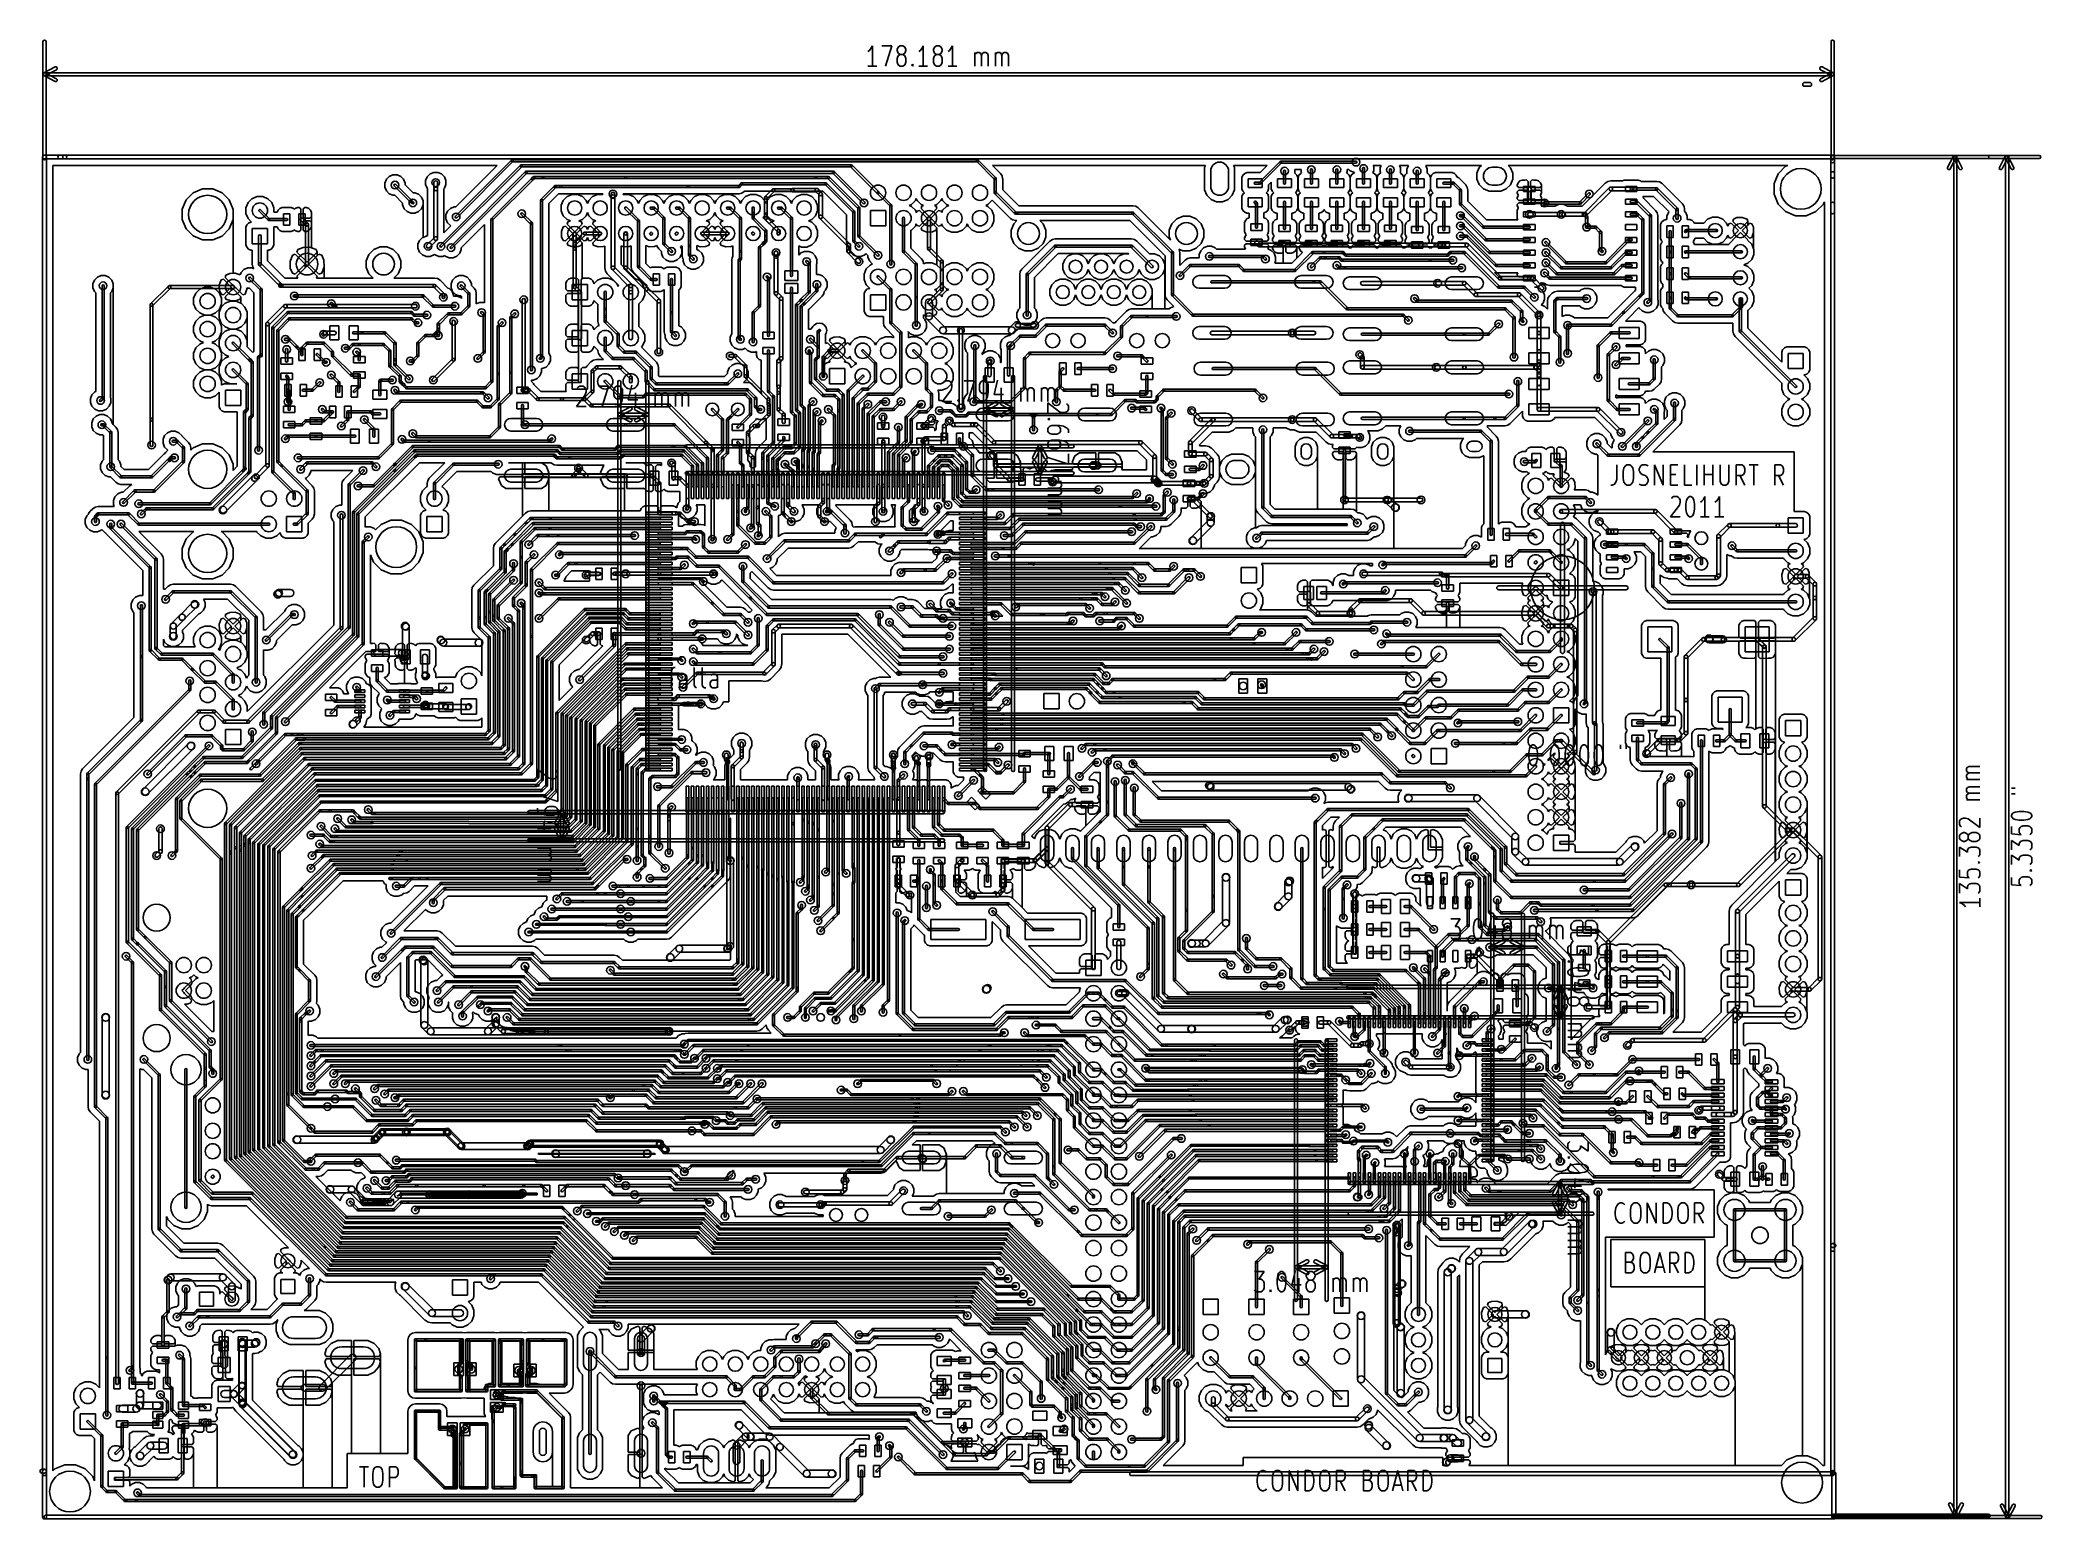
# Model space of a CAD drawing. Extents: x -29274 to 69862, y 24345 to 162744.
# Drawn here: x -8675 to 69862, y 24345 to 82360 of the extents above; entities outside this region: 4.
import ezdxf

# ---------------------------------------------------------------- set-up
doc = ezdxf.new("R2010")
doc.units = 0
doc.layers.add('BLACK', color=1, linetype='CONTINUOUS')

msp = doc.modelspace()

# ---------------------------------------------------------------- linework, layer by layer
at = {"layer": 'BLACK'}
for p, q in [((-29253, 162616), (-29154, 162517)), ((-29146, 162723), (-29047, 162624)), ((-8560, 77720), (-8560, 82300)), ((-8440, 77720), (-8440, 82300)), ((23862, 81946), (23805, 81908)), ((23920, 82022), (23862, 81946)), ((23977, 82136), (23920, 82022)), ((23977, 81336), (23977, 82136)), ((24348, 82136), (24748, 82136)), ((24748, 82136), (24491, 81336)), ((24947, 81984), (24976, 82060)), ((24947, 81946), (24947, 81984)), ((24976, 81870), (24947, 81946)), ((24976, 81717), (24947, 81641)), ((24976, 82060), (25004, 82098)), ((25004, 81831), (24976, 81870)), ((25004, 81755), (24976, 81717)), ((25004, 82098), (25062, 82136)), ((25062, 81793), (25004, 81831)), ((25062, 81793), (25004, 81755)), ((25062, 82136), (25176, 82136)), ((25176, 81793), (25062, 81793)), ((25176, 82136), (25233, 82098)), ((25233, 81831), (25176, 81793)), ((25233, 81755), (25176, 81793)), ((25233, 82098), (25262, 82060)), ((25262, 81870), (25233, 81831)), ((25262, 81717), (25233, 81755)), ((25262, 82060), (25290, 81984)), ((25290, 81946), (25262, 81870)), ((25290, 81641), (25262, 81717)), ((25290, 81984), (25290, 81946)), ((25861, 81946), (25804, 81908)), ((25919, 82022), (25861, 81946)), ((25976, 82136), (25919, 82022)), ((25976, 81336), (25976, 82136)), ((26375, 81984), (26404, 82060)), ((26375, 81946), (26375, 81984)), ((26404, 81870), (26375, 81946)), ((26404, 81717), (26375, 81641)), ((26404, 82060), (26432, 82098)), ((26432, 81831), (26404, 81870)), ((26432, 81755), (26404, 81717)), ((26432, 82098), (26490, 82136)), ((26490, 81793), (26432, 81831)), ((26490, 81793), (26432, 81755)), ((26490, 82136), (26604, 82136)), ((26604, 81793), (26490, 81793)), ((26604, 82136), (26661, 82098)), ((26661, 81831), (26604, 81793)), ((26661, 81755), (26604, 81793)), ((26661, 82098), (26690, 82060)), ((26690, 81870), (26661, 81831)), ((26690, 81717), (26661, 81755)), ((26690, 82060), (26718, 81984)), ((26718, 81946), (26690, 81870)), ((26718, 81641), (26690, 81717)), ((26718, 81984), (26718, 81946)), ((27003, 81946), (26946, 81908)), ((27061, 82022), (27003, 81946)), ((27118, 82136), (27061, 82022)), ((27118, 81336), (27118, 82136)), ((28003, 81336), (28003, 81870)), ((28003, 81793), (28031, 81831)), ((28031, 81831), (28089, 81870)), ((28089, 81870), (28174, 81870)), ((28174, 81870), (28231, 81831)), ((28231, 81831), (28260, 81755)), ((28260, 81755), (28289, 81831)), ((28260, 81755), (28260, 81336)), ((28289, 81831), (28346, 81870)), ((28346, 81870), (28431, 81870)), ((28431, 81870), (28489, 81831)), ((28489, 81831), (28517, 81755)), ((28517, 81755), (28517, 81336)), ((28803, 81336), (28803, 81870)), ((28803, 81793), (28831, 81831)), ((28831, 81831), (28889, 81870)), ((28889, 81870), (28974, 81870)), ((28974, 81870), (29031, 81831)), ((29031, 81831), (29060, 81755)), ((29060, 81755), (29089, 81831)), ((29060, 81755), (29060, 81336)), ((29089, 81831), (29146, 81870)), ((29146, 81870), (29231, 81870)), ((29231, 81870), (29289, 81831)), ((29289, 81831), (29317, 81755)), ((29317, 81755), (29317, 81336)), ((61590, 77720), (61590, 82300)), ((61710, 77720), (61710, 82300)), ((-8527, 81074), (-8085, 81303)), ((-8527, 80966), (-8085, 80737)), ((-8500, 81080), (61650, 81080)), ((-8500, 80960), (61650, 80960)), ((-8471, 80967), (-8029, 81196)), ((-8471, 81073), (-8029, 80844)), ((24148, 81336), (23805, 81336)), ((24947, 81641), (24947, 81489)), ((24947, 81489), (24976, 81412)), ((24976, 81412), (25004, 81374)), ((25004, 81374), (25062, 81336)), ((25062, 81336), (25176, 81336)), ((25176, 81336), (25233, 81374)), ((25233, 81374), (25262, 81412)), ((25262, 81412), (25290, 81489)), ((25290, 81489), (25290, 81641)), ((25518, 81374), (25547, 81412)), ((25547, 81336), (25518, 81374)), ((25547, 81412), (25575, 81374)), ((25547, 81412), (25547, 81336)), ((25575, 81374), (25547, 81336)), ((26147, 81336), (25804, 81336)), ((26375, 81641), (26375, 81489)), ((26375, 81489), (26404, 81412)), ((26404, 81412), (26432, 81374)), ((26432, 81374), (26490, 81336)), ((26490, 81336), (26604, 81336)), ((26604, 81336), (26661, 81374)), ((26661, 81374), (26690, 81412)), ((26690, 81412), (26718, 81489)), ((26718, 81489), (26718, 81641)), ((27289, 81336), (26946, 81336)), ((61621, 80967), (61179, 81197)), ((61621, 81073), (61179, 80843)), ((61677, 81073), (61235, 81303)), ((61677, 80967), (61235, 80737)), ((60550, 80695), (60750, 80695)), ((60550, 80545), (60750, 80545)), ((-8575, 26120), (-8575, 77770)), ((-8500, 77845), (-7700, 77845)), ((-8500, 77845), (-7850, 77845)), ((-8425, 26120), (-8425, 77770)), ((-7900, 77845), (61650, 77845)), ((61575, 77620), (61575, 77770)), ((61650, 77834), (69752, 77834)), ((61650, 77833), (67720, 77833)), ((61725, 77620), (61725, 77770)), ((66387, 77802), (66158, 77360)), ((66406, 24474), (66406, 77774)), ((66494, 77801), (66725, 77360)), ((66526, 24474), (66526, 77774)), ((68419, 77804), (68190, 77362)), ((68438, 24426), (68438, 77776)), ((68526, 77803), (68757, 77362)), ((68558, 24426), (68558, 77776)), ((-8500, 77695), (-7700, 77695)), ((-8500, 77695), (-7850, 77695)), ((-8175, 26230), (-8175, 77445)), ((-8175, 77445), (-7900, 77445)), ((-8175, 26230), (-8175, 77445)), ((-8175, 77445), (-7900, 77445)), ((-7900, 77695), (61650, 77695)), ((-7900, 77445), (-7850, 77445)), ((-7900, 77445), (-7850, 77445)), ((-7850, 77445), (-7700, 77445)), ((-7850, 77445), (-7700, 77445)), ((-7700, 77445), (9265, 77445)), ((-7700, 77445), (9265, 77445)), ((5024, 77008), (4912, 76896)), ((5024, 77008), (4912, 76896)), ((5171, 77069), (5024, 77008)), ((5171, 77069), (5024, 77008)), ((5330, 77069), (5171, 77069)), ((5330, 77069), (5171, 77069)), ((5476, 77008), (5330, 77069)), ((5476, 77008), (5330, 77069)), ((5588, 76896), (5476, 77008)), ((5588, 76896), (5476, 77008)), ((6512, 76996), (6451, 76850)), ((6512, 76996), (6451, 76850)), ((6624, 77108), (6512, 76996)), ((6624, 77108), (6512, 76996)), ((6771, 77169), (6624, 77108)), ((6771, 77169), (6624, 77108)), ((6930, 77169), (6771, 77169)), ((6930, 77169), (6771, 77169)), ((7076, 77108), (6930, 77169)), ((7076, 77108), (6930, 77169)), ((7022, 74299), (10171, 77448)), ((7188, 76996), (7076, 77108)), ((7188, 76996), (7076, 77108)), ((7079, 74242), (10228, 77391)), ((7249, 76849), (7188, 76996)), ((7249, 76849), (7188, 76996)), ((7422, 74249), (10371, 77198)), ((7479, 74192), (10428, 77141)), ((9821, 77648), (7622, 75449)), ((9265, 77445), (7639, 75819)), ((9265, 77445), (7639, 75819)), ((9878, 77591), (7679, 75392)), ((9850, 77660), (28100, 77660)), ((9850, 77580), (28100, 77580)), ((10200, 77460), (23150, 77460)), ((10200, 77380), (23150, 77380)), ((10400, 77210), (22450, 77210)), ((10400, 77130), (22450, 77130)), ((10622, 76949), (10671, 76998)), ((10700, 77010), (11050, 77010)), ((11050, 77010), (14300, 77010)), ((14300, 77010), (21750, 77010)), ((21750, 77010), (22250, 77010)), ((22279, 76998), (23478, 75799)), ((22422, 77141), (23621, 75942)), ((22479, 77198), (23678, 75999)), ((23122, 77391), (24171, 76342)), ((23179, 77448), (24228, 76399)), ((28771, 76892), (28072, 77591)), ((28828, 76949), (28129, 77648)), ((29004, 77126), (28685, 77445)), ((28685, 77445), (37048, 77445)), ((29004, 77126), (28685, 77445)), ((28685, 77445), (37048, 77445)), ((29005, 77125), (29004, 77126)), ((29005, 77125), (29004, 77126)), ((29067, 77032), (29005, 77125)), ((29067, 77032), (29005, 77125)), ((29068, 77031), (29067, 77032)), ((29068, 77031), (29067, 77032)), ((29089, 76921), (29068, 77031)), ((29089, 76921), (29068, 77031)), ((37048, 77445), (37011, 77354)), ((37048, 77445), (37011, 77354)), ((37011, 77354), (37011, 77120)), ((37011, 77354), (37011, 77120)), ((37011, 77120), (37011, 76486)), ((37011, 77120), (37011, 76486)), ((37250, 76620), (37250, 77220)), ((37950, 76620), (37950, 77220)), ((38189, 77354), (38151, 77445)), ((38151, 77445), (39464, 77445)), ((38189, 77354), (38151, 77445)), ((38151, 77445), (39464, 77445)), ((38189, 76720), (38189, 77354)), ((38189, 76720), (38189, 77354)), ((38514, 77061), (38476, 76970)), ((38514, 77061), (38476, 76970)), ((38476, 76970), (38476, 76871)), ((38476, 76970), (38476, 76871)), ((38584, 77131), (38514, 77061)), ((38584, 77131), (38514, 77061)), ((38676, 77169), (38584, 77131)), ((38676, 77169), (38584, 77131)), ((39188, 77169), (38676, 77169)), ((39188, 77169), (38676, 77169)), ((39971, 77599), (39146, 76774)), ((39464, 77445), (39188, 77169)), ((39464, 77445), (39188, 77169)), ((40028, 77542), (39203, 76717)), ((40000, 77610), (42950, 77610)), ((40000, 77530), (42950, 77530)), ((40110, 76746), (40110, 77220)), ((40190, 76746), (40190, 77220)), ((40548, 77139), (40549, 77140)), ((40548, 77139), (40549, 77140)), ((40566, 77131), (40548, 77139)), ((40566, 77131), (40548, 77139)), ((40549, 77140), (40549, 77280)), ((40549, 77280), (40801, 77280)), ((40549, 77140), (40549, 77280)), ((40549, 77280), (40801, 77280)), ((40636, 77061), (40566, 77131)), ((40636, 77061), (40566, 77131)), ((40674, 76969), (40636, 77061)), ((40674, 76969), (40636, 77061)), ((40674, 76619), (40674, 76969)), ((40674, 76619), (40674, 76969)), ((40714, 77061), (40676, 76970)), ((40714, 77061), (40676, 76970)), ((40676, 76970), (40676, 76871)), ((40676, 76970), (40676, 76871)), ((40784, 77131), (40714, 77061)), ((40784, 77131), (40714, 77061)), ((40819, 77146), (40784, 77131)), ((40819, 77146), (40784, 77131)), ((40801, 77280), (40801, 77191)), ((40801, 77280), (40801, 77191)), ((40801, 77191), (40819, 77146)), ((40801, 77191), (40819, 77146)), ((41160, 76746), (41160, 77270)), ((41240, 76746), (41240, 77270)), ((42160, 76746), (42160, 77270)), ((42240, 76746), (42240, 77270)), ((42580, 77146), (42599, 77190)), ((42580, 77146), (42599, 77190)), ((42616, 77131), (42580, 77146)), ((42616, 77131), (42580, 77146)), ((42599, 77190), (42599, 77280)), ((42599, 77280), (42676, 77280)), ((42599, 77190), (42599, 77280)), ((42599, 77280), (42676, 77280)), ((42686, 77061), (42616, 77131)), ((42686, 77061), (42616, 77131)), ((42676, 77280), (42724, 77232)), ((42676, 77280), (42724, 77232)), ((42724, 76969), (42686, 77061)), ((42724, 76969), (42686, 77061)), ((42724, 77232), (42870, 77171)), ((42724, 77232), (42870, 77171)), ((42724, 76619), (42724, 76969)), ((42724, 76619), (42724, 76969)), ((42764, 77061), (42726, 76970)), ((42764, 77061), (42726, 76970)), ((42726, 76970), (42726, 76871)), ((42726, 76970), (42726, 76871)), ((42834, 77131), (42764, 77061)), ((42834, 77131), (42764, 77061)), ((42887, 77154), (42834, 77131)), ((42887, 77154), (42834, 77131)), ((42870, 77171), (42880, 77171)), ((42870, 77171), (42880, 77171)), ((42880, 77171), (42887, 77154)), ((42880, 77171), (42887, 77154)), ((43210, 76746), (43210, 77320)), ((43290, 76746), (43290, 77320)), ((43612, 77154), (43649, 77240)), ((43612, 77154), (43649, 77240)), ((43666, 77131), (43612, 77154)), ((43666, 77131), (43612, 77154)), ((43649, 77399), (43629, 77445)), ((43629, 77445), (43940, 77445)), ((43649, 77399), (43629, 77445)), ((43629, 77445), (43940, 77445)), ((43649, 77240), (43649, 77399)), ((43649, 77240), (43649, 77399)), ((43736, 77061), (43666, 77131)), ((43736, 77061), (43666, 77131)), ((43774, 76969), (43736, 77061)), ((43774, 76969), (43736, 77061)), ((43774, 76619), (43774, 76969)), ((43774, 76619), (43774, 76969)), ((43814, 77061), (43776, 76970)), ((43814, 77061), (43776, 76970)), ((43776, 76970), (43776, 76871)), ((43776, 76970), (43776, 76871)), ((43884, 77131), (43814, 77061)), ((43884, 77131), (43814, 77061)), ((43919, 77146), (43884, 77131)), ((43919, 77146), (43884, 77131)), ((43940, 77445), (43901, 77350)), ((43940, 77445), (43901, 77350)), ((43901, 77350), (43901, 77191)), ((43901, 77350), (43901, 77191)), ((43901, 77191), (43919, 77146)), ((43901, 77191), (43919, 77146)), ((44260, 76746), (44260, 77270)), ((44340, 76746), (44340, 77270)), ((44699, 77349), (44659, 77445)), ((44659, 77445), (45011, 77445)), ((44699, 77349), (44659, 77445)), ((44659, 77445), (45011, 77445)), ((44680, 77146), (44699, 77190)), ((44680, 77146), (44699, 77190)), ((44716, 77131), (44680, 77146)), ((44716, 77131), (44680, 77146)), ((44699, 77190), (44699, 77349)), ((44699, 77190), (44699, 77349)), ((44786, 77061), (44716, 77131)), ((44786, 77061), (44716, 77131)), ((44824, 76969), (44786, 77061)), ((44824, 76969), (44786, 77061)), ((44824, 76619), (44824, 76969)), ((44824, 76619), (44824, 76969)), ((44864, 77061), (44826, 76970)), ((44864, 77061), (44826, 76970)), ((44826, 76970), (44826, 76871)), ((44826, 76970), (44826, 76871)), ((44934, 77131), (44864, 77061)), ((44934, 77131), (44864, 77061)), ((44952, 77139), (44934, 77131)), ((44952, 77139), (44934, 77131)), ((45011, 77445), (44951, 77300)), ((45011, 77445), (44951, 77300)), ((44951, 77300), (44951, 77141)), ((44951, 77300), (44951, 77141)), ((44951, 77141), (44952, 77139)), ((44951, 77141), (44952, 77139)), ((45310, 76746), (45310, 77220)), ((45390, 76746), (45390, 77220)), ((45749, 77299), (45688, 77445)), ((45688, 77445), (47879, 77445)), ((45749, 77299), (45688, 77445)), ((45688, 77445), (47879, 77445)), ((45748, 77139), (45749, 77140)), ((45748, 77139), (45749, 77140)), ((45766, 77131), (45748, 77139)), ((45766, 77131), (45748, 77139)), ((45749, 77140), (45749, 77299)), ((45749, 77140), (45749, 77299)), ((45836, 77061), (45766, 77131)), ((45836, 77061), (45766, 77131)), ((45874, 76969), (45836, 77061)), ((45874, 76969), (45836, 77061)), ((45874, 76619), (45874, 76969)), ((45874, 76619), (45874, 76969)), ((45914, 77061), (45876, 76970)), ((45914, 77061), (45876, 76970)), ((45876, 76970), (45876, 76871)), ((45876, 76970), (45876, 76871)), ((45984, 77131), (45914, 77061)), ((45984, 77131), (45914, 77061)), ((46076, 77169), (45984, 77131)), ((46076, 77169), (45984, 77131)), ((46626, 77169), (46076, 77169)), ((46626, 77169), (46076, 77169)), ((46725, 77169), (46626, 77169)), ((46725, 77169), (46626, 77169)), ((46816, 77131), (46725, 77169)), ((46816, 77131), (46725, 77169)), ((46886, 77061), (46816, 77131)), ((46886, 77061), (46816, 77131)), ((46913, 76995), (46886, 77061)), ((46913, 76995), (46886, 77061)), ((46980, 76950), (46913, 76995)), ((46980, 76950), (46913, 76995)), ((47788, 77354), (47698, 77137)), ((47788, 77354), (47698, 77137)), ((47698, 77137), (47698, 76903)), ((47698, 77137), (47698, 76903)), ((47879, 77445), (47788, 77354)), ((47879, 77445), (47788, 77354)), ((48300, 77370), (48500, 77370)), ((49012, 77353), (48920, 77445)), ((48920, 77445), (59890, 77445)), ((49012, 77353), (48920, 77445)), ((48920, 77445), (59890, 77445)), ((49102, 77137), (49012, 77353)), ((49102, 77137), (49012, 77353)), ((49102, 76903), (49102, 77137)), ((49102, 76903), (49102, 77137)), ((59510, 77115), (59350, 76730)), ((59510, 77115), (59350, 76730)), ((59806, 77410), (59510, 77115)), ((59806, 77410), (59510, 77115)), ((59890, 77445), (59806, 77410)), ((59890, 77445), (59806, 77410)), ((61575, 77020), (61575, 77620)), ((61575, 75620), (61575, 77120)), ((61650, 77714), (69752, 77714)), ((61650, 77713), (67720, 77713)), ((61725, 77020), (61725, 77620)), ((61725, 75620), (61725, 77120)), ((66494, 77746), (66265, 77304)), ((66387, 77746), (66618, 77305)), ((68526, 77748), (68297, 77306)), ((68419, 77748), (68650, 77307)), ((-2666, 76368), (-2947, 76087)), ((-2666, 76368), (-2947, 76087)), ((-2298, 76520), (-2666, 76368)), ((-2298, 76520), (-2666, 76368)), ((-1900, 76520), (-2298, 76520)), ((-1900, 76520), (-2298, 76520)), ((-1533, 76367), (-1900, 76520)), ((-1533, 76367), (-1900, 76520)), ((-1252, 76086), (-1533, 76367)), ((-1252, 76086), (-1533, 76367)), ((-159, 76219), (-361, 76135)), ((-159, 76219), (-361, 76135)), ((59, 76219), (-159, 76219)), ((59, 76219), (-159, 76219)), ((261, 76135), (59, 76219)), ((261, 76135), (59, 76219)), ((4912, 76896), (4851, 76750)), ((4912, 76896), (4851, 76750)), ((4851, 76750), (4851, 76591)), ((4851, 76750), (4851, 76591)), ((4851, 76591), (4912, 76444)), ((4851, 76591), (4912, 76444)), ((4912, 76444), (5024, 76332)), ((4912, 76444), (5024, 76332)), ((5024, 76332), (5170, 76271)), ((5024, 76332), (5170, 76271)), ((5170, 76271), (5239, 76271)), ((5170, 76271), (5239, 76271)), ((5222, 76641), (5871, 75992)), ((5239, 76271), (5551, 75959)), ((5239, 76271), (5551, 75959)), ((5279, 76698), (5928, 76049)), ((5649, 76749), (5588, 76896)), ((5649, 76749), (5588, 76896)), ((5649, 76681), (5649, 76749)), ((5649, 76681), (5649, 76749)), ((5961, 76369), (5649, 76681)), ((5961, 76369), (5649, 76681)), ((6030, 76369), (5961, 76369)), ((6030, 76369), (5961, 76369)), ((6176, 76308), (6030, 76369)), ((6176, 76308), (6030, 76369)), ((6288, 76196), (6176, 76308)), ((6288, 76196), (6176, 76308)), ((6349, 76049), (6288, 76196)), ((6349, 76049), (6288, 76196)), ((6451, 76850), (6451, 76691)), ((6451, 76850), (6451, 76691)), ((6451, 76691), (6512, 76544)), ((6451, 76691), (6512, 76544)), ((6512, 76544), (6530, 76526)), ((6512, 76544), (6530, 76526)), ((6530, 76526), (6530, 76520)), ((6530, 76526), (6530, 76520)), ((6530, 76520), (6530, 74702)), ((6530, 76520), (6530, 74702)), ((6780, 76520), (6780, 76770)), ((6780, 74570), (6780, 76520)), ((6920, 76520), (6920, 76770)), ((6920, 74570), (6920, 76520)), ((7170, 76526), (7188, 76544)), ((7170, 76526), (7188, 76544)), ((7170, 76520), (7170, 76526)), ((7170, 76520), (7170, 76526)), ((7170, 74801), (7170, 76520)), ((7170, 74801), (7170, 76520)), ((7188, 76544), (7249, 76690)), ((7188, 76544), (7249, 76690)), ((7249, 76690), (7249, 76849)), ((7249, 76690), (7249, 76849)), ((9022, 75349), (10621, 76948)), ((9079, 75292), (10678, 76891)), ((10679, 76892), (10728, 76941)), ((10700, 76930), (11050, 76930)), ((10971, 76099), (11496, 76624)), ((11028, 76042), (11553, 76567)), ((11050, 76930), (14300, 76930)), ((11290, 75950), (11670, 76330)), ((11290, 75950), (11670, 76330)), ((11497, 76624), (11521, 76648)), ((11550, 76660), (11750, 76660)), ((11550, 76580), (11750, 76580)), ((11553, 76568), (11577, 76592)), ((11670, 76330), (11750, 76330)), ((11670, 76330), (11750, 76330)), ((11750, 76660), (16750, 76660)), ((11750, 76580), (16750, 76580)), ((11750, 76330), (13401, 76330)), ((11750, 76330), (13401, 76330)), ((12000, 76219), (11851, 76071)), ((12000, 76219), (11851, 76071)), ((12195, 76300), (12000, 76219)), ((12195, 76300), (12000, 76219)), ((12406, 76300), (12195, 76300)), ((12406, 76300), (12195, 76300)), ((12601, 76219), (12406, 76300)), ((12601, 76219), (12406, 76300)), ((12749, 76070), (12601, 76219)), ((12749, 76070), (12601, 76219)), ((13000, 76219), (12851, 76071)), ((13000, 76219), (12851, 76071)), ((13195, 76300), (13000, 76219)), ((13195, 76300), (13000, 76219)), ((13401, 76300), (13195, 76300)), ((13401, 76300), (13195, 76300)), ((13401, 76330), (13401, 76300)), ((13401, 76330), (13401, 76300)), ((13730, 76220), (13730, 76320)), ((13730, 73420), (13730, 76220)), ((13870, 76220), (13870, 76320)), ((13870, 73420), (13870, 76220)), ((14199, 76300), (14199, 76330)), ((14199, 76330), (16750, 76330)), ((14199, 76300), (14199, 76330)), ((14199, 76330), (16750, 76330)), ((14406, 76300), (14199, 76300)), ((14406, 76300), (14199, 76300)), ((14300, 76930), (21750, 76930)), ((14601, 76219), (14406, 76300)), ((14601, 76219), (14406, 76300)), ((14749, 76070), (14601, 76219)), ((14749, 76070), (14601, 76219)), ((15000, 76219), (14851, 76071)), ((15000, 76219), (14851, 76071)), ((15195, 76300), (15000, 76219)), ((15195, 76300), (15000, 76219)), ((15406, 76300), (15195, 76300)), ((15406, 76300), (15195, 76300)), ((15601, 76219), (15406, 76300)), ((15601, 76219), (15406, 76300)), ((15749, 76070), (15601, 76219)), ((15749, 76070), (15601, 76219)), ((16000, 76219), (15851, 76071)), ((16000, 76219), (15851, 76071)), ((16195, 76300), (16000, 76219)), ((16195, 76300), (16000, 76219)), ((16406, 76300), (16195, 76300)), ((16406, 76300), (16195, 76300)), ((16601, 76219), (16406, 76300)), ((16601, 76219), (16406, 76300)), ((16749, 76070), (16601, 76219)), ((16749, 76070), (16601, 76219)), ((16750, 76660), (18750, 76660)), ((16750, 76580), (18750, 76580)), ((16750, 76330), (18750, 76330)), ((16750, 76330), (18750, 76330)), ((17000, 76219), (16851, 76071)), ((17000, 76219), (16851, 76071)), ((17195, 76300), (17000, 76219)), ((17195, 76300), (17000, 76219)), ((17406, 76300), (17195, 76300)), ((17406, 76300), (17195, 76300)), ((17601, 76219), (17406, 76300)), ((17601, 76219), (17406, 76300)), ((17749, 76070), (17601, 76219)), ((17749, 76070), (17601, 76219)), ((18000, 76219), (17851, 76071)), ((18000, 76219), (17851, 76071)), ((18195, 76300), (18000, 76219)), ((18195, 76300), (18000, 76219)), ((18406, 76300), (18195, 76300)), ((18406, 76300), (18195, 76300)), ((18601, 76219), (18406, 76300)), ((18601, 76219), (18406, 76300)), ((18749, 76070), (18601, 76219)), ((18749, 76070), (18601, 76219)), ((18722, 76649), (18821, 76748)), ((18750, 76330), (18861, 76352)), ((18750, 76330), (18861, 76352)), ((18779, 76592), (18878, 76691)), ((18850, 76760), (22150, 76760)), ((18850, 76680), (22150, 76680)), ((19000, 76219), (18851, 76071)), ((19000, 76219), (18851, 76071)), ((18861, 76352), (18955, 76415)), ((18861, 76352), (18955, 76415)), ((18955, 76415), (18970, 76430)), ((18955, 76415), (18970, 76430)), ((18970, 76430), (22029, 76430)), ((18970, 76430), (22029, 76430)), ((19195, 76300), (19000, 76219)), ((19195, 76300), (19000, 76219)), ((19406, 76300), (19195, 76300)), ((19406, 76300), (19195, 76300)), ((19601, 76219), (19406, 76300)), ((19601, 76219), (19406, 76300)), ((19749, 76070), (19601, 76219)), ((19749, 76070), (19601, 76219)), ((19761, 76209), (20061, 76509)), ((19839, 76131), (20139, 76431)), ((20000, 76219), (19851, 76071)), ((20000, 76219), (19851, 76071)), ((20195, 76300), (20000, 76219)), ((20195, 76300), (20000, 76219)), ((20100, 76525), (20850, 76525)), ((20100, 76415), (20850, 76415)), ((20406, 76300), (20195, 76300)), ((20406, 76300), (20195, 76300)), ((20601, 76219), (20406, 76300)), ((20601, 76219), (20406, 76300)), ((20749, 76070), (20601, 76219)), ((20749, 76070), (20601, 76219)), ((20850, 76540), (21800, 76540)), ((20850, 76400), (21800, 76400)), ((21000, 76219), (20851, 76071)), ((21000, 76219), (20851, 76071)), ((21195, 76300), (21000, 76219)), ((21195, 76300), (21000, 76219)), ((21406, 76300), (21195, 76300)), ((21406, 76300), (21195, 76300)), ((21601, 76219), (21406, 76300)), ((21601, 76219), (21406, 76300)), ((21749, 76070), (21601, 76219)), ((21749, 76070), (21601, 76219)), ((21750, 76930), (22250, 76930)), ((21751, 76420), (21900, 76271)), ((21850, 76519), (21999, 76370)), ((21880, 75420), (21880, 76320)), ((22020, 75420), (22020, 76320)), ((22029, 76430), (22960, 75500)), ((22029, 76430), (22960, 75500)), ((22122, 76691), (23221, 75592)), ((22179, 76748), (23278, 75649)), ((22222, 76941), (23421, 75742)), ((24671, 75842), (24172, 76341)), ((24728, 75899), (24229, 76398)), ((28760, 76370), (28760, 76920)), ((29571, 75542), (28772, 76341)), ((29628, 75599), (28829, 76398)), ((28840, 76370), (28840, 76920)), ((29090, 76920), (29089, 76921)), ((29090, 76920), (29089, 76921)), ((29090, 76490), (29090, 76920)), ((29090, 76490), (29090, 76920)), ((29720, 75860), (29090, 76490)), ((29720, 75860), (29090, 76490)), ((37011, 76486), (37101, 76270)), ((37011, 76486), (37101, 76270)), ((37101, 76270), (37266, 76104)), ((37101, 76270), (37266, 76104)), ((37933, 76104), (38099, 76269)), ((37933, 76104), (38099, 76269)), ((38099, 76269), (38189, 76486)), ((38099, 76269), (38189, 76486)), ((38189, 76486), (38189, 76720)), ((38189, 76486), (38189, 76720)), ((38476, 76871), (38476, 76521)), ((38476, 76871), (38476, 76521)), ((38476, 76521), (38514, 76429)), ((38476, 76521), (38514, 76429)), ((38514, 76311), (38476, 76220)), ((38514, 76311), (38476, 76220)), ((38476, 76220), (38476, 76121)), ((38476, 76220), (38476, 76121)), ((38514, 76429), (38573, 76370)), ((38514, 76429), (38573, 76370)), ((38573, 76370), (38514, 76311)), ((38573, 76370), (38514, 76311)), ((39275, 76920), (38725, 76920)), ((38725, 76920), (38725, 76570)), ((38725, 76570), (39275, 76570)), ((39000, 76785), (39174, 76785)), ((39000, 76705), (39174, 76705)), ((39275, 76570), (39275, 76920)), ((39427, 76370), (39486, 76429)), ((39427, 76370), (39486, 76429)), ((39486, 76311), (39427, 76370)), ((39486, 76311), (39427, 76370)), ((39486, 76429), (39524, 76520)), ((39486, 76429), (39524, 76520)), ((39524, 76219), (39486, 76311)), ((39524, 76219), (39486, 76311)), ((39524, 76684), (39626, 76786)), ((39524, 76684), (39626, 76786)), ((39524, 76619), (39524, 76684)), ((39524, 76619), (39524, 76684)), ((39524, 76520), (39524, 76619)), ((39524, 76520), (39524, 76619)), ((39524, 75869), (39524, 76219)), ((39524, 75869), (39524, 76219)), ((39626, 76786), (39626, 76521)), ((39626, 76786), (39626, 76521)), ((39626, 76521), (39664, 76429)), ((39626, 76521), (39664, 76429)), ((39664, 76311), (39626, 76220)), ((39664, 76311), (39626, 76220)), ((39626, 76220), (39626, 76121)), ((39626, 76220), (39626, 76121)), ((39664, 76429), (39723, 76370)), ((39664, 76429), (39723, 76370)), ((39723, 76370), (39664, 76311)), ((39723, 76370), (39664, 76311)), ((40425, 76920), (39875, 76920)), ((39875, 76920), (39875, 76570)), ((39875, 76570), (40425, 76570)), ((40425, 76570), (40425, 76920)), ((40577, 76370), (40636, 76429)), ((40577, 76370), (40636, 76429)), ((40636, 76311), (40577, 76370)), ((40636, 76311), (40577, 76370)), ((40636, 76429), (40674, 76520)), ((40636, 76429), (40674, 76520)), ((40674, 76219), (40636, 76311)), ((40674, 76219), (40636, 76311)), ((40674, 76520), (40674, 76619)), ((40674, 76520), (40674, 76619)), ((40674, 75869), (40674, 76219)), ((40674, 75869), (40674, 76219)), ((40676, 76871), (40676, 76521)), ((40676, 76871), (40676, 76521)), ((40676, 76521), (40714, 76429)), ((40676, 76521), (40714, 76429)), ((40714, 76311), (40676, 76220)), ((40714, 76311), (40676, 76220)), ((40676, 76220), (40676, 76121)), ((40676, 76220), (40676, 76121)), ((40714, 76429), (40773, 76370)), ((40714, 76429), (40773, 76370)), ((40773, 76370), (40714, 76311)), ((40773, 76370), (40714, 76311)), ((41475, 76920), (40925, 76920)), ((40925, 76920), (40925, 76570)), ((40925, 76570), (41475, 76570)), ((41475, 76570), (41475, 76920)), ((42475, 76920), (41925, 76920)), ((41925, 76920), (41925, 76570)), ((41925, 76570), (42475, 76570)), ((42475, 76570), (42475, 76920)), ((42627, 76370), (42686, 76429)), ((42627, 76370), (42686, 76429)), ((42686, 76311), (42627, 76370)), ((42686, 76311), (42627, 76370)), ((42686, 76429), (42724, 76520)), ((42686, 76429), (42724, 76520)), ((42724, 76219), (42686, 76311)), ((42724, 76219), (42686, 76311)), ((42724, 76520), (42724, 76619)), ((42724, 76520), (42724, 76619)), ((42724, 75869), (42724, 76219)), ((42724, 75869), (42724, 76219)), ((42726, 76871), (42726, 76521)), ((42726, 76871), (42726, 76521)), ((42726, 76521), (42764, 76429)), ((42726, 76521), (42764, 76429)), ((42764, 76311), (42726, 76220)), ((42764, 76311), (42726, 76220)), ((42726, 76220), (42726, 76121)), ((42726, 76220), (42726, 76121)), ((42764, 76429), (42823, 76370)), ((42764, 76429), (42823, 76370)), ((42823, 76370), (42764, 76311)), ((42823, 76370), (42764, 76311)), ((43525, 76920), (42975, 76920)), ((42975, 76920), (42975, 76570)), ((42975, 76570), (43525, 76570)), ((43525, 76570), (43525, 76920)), ((43677, 76370), (43736, 76429)), ((43677, 76370), (43736, 76429)), ((43736, 76311), (43677, 76370)), ((43736, 76311), (43677, 76370)), ((43736, 76429), (43774, 76520)), ((43736, 76429), (43774, 76520)), ((43774, 76219), (43736, 76311)), ((43774, 76219), (43736, 76311)), ((43774, 76520), (43774, 76619)), ((43774, 76520), (43774, 76619)), ((43774, 75869), (43774, 76219)), ((43774, 75869), (43774, 76219)), ((43776, 76871), (43776, 76521)), ((43776, 76871), (43776, 76521)), ((43776, 76521), (43814, 76429)), ((43776, 76521), (43814, 76429)), ((43814, 76311), (43776, 76220)), ((43814, 76311), (43776, 76220)), ((43776, 76220), (43776, 76121)), ((43776, 76220), (43776, 76121)), ((43814, 76429), (43873, 76370)), ((43814, 76429), (43873, 76370)), ((43873, 76370), (43814, 76311)), ((43873, 76370), (43814, 76311)), ((44575, 76920), (44025, 76920)), ((44025, 76920), (44025, 76570)), ((44025, 76570), (44575, 76570)), ((44575, 76570), (44575, 76920)), ((44727, 76370), (44786, 76429)), ((44727, 76370), (44786, 76429)), ((44786, 76311), (44727, 76370)), ((44786, 76311), (44727, 76370)), ((44786, 76429), (44824, 76520)), ((44786, 76429), (44824, 76520)), ((44824, 76219), (44786, 76311)), ((44824, 76219), (44786, 76311)), ((44824, 76520), (44824, 76619)), ((44824, 76520), (44824, 76619)), ((44824, 75869), (44824, 76219)), ((44824, 75869), (44824, 76219)), ((44826, 76871), (44826, 76521)), ((44826, 76871), (44826, 76521)), ((44826, 76521), (44864, 76429)), ((44826, 76521), (44864, 76429)), ((44864, 76311), (44826, 76220)), ((44864, 76311), (44826, 76220)), ((44826, 76220), (44826, 76121)), ((44826, 76220), (44826, 76121)), ((44864, 76429), (44923, 76370)), ((44864, 76429), (44923, 76370)), ((44923, 76370), (44864, 76311)), ((44923, 76370), (44864, 76311)), ((45625, 76920), (45075, 76920)), ((45075, 76920), (45075, 76570)), ((45075, 76570), (45625, 76570)), ((45625, 76570), (45625, 76920)), ((45777, 76370), (45836, 76429)), ((45777, 76370), (45836, 76429)), ((45836, 76311), (45777, 76370)), ((45836, 76311), (45777, 76370)), ((45836, 76429), (45874, 76520)), ((45836, 76429), (45874, 76520)), ((45874, 76219), (45836, 76311)), ((45874, 76219), (45836, 76311)), ((45874, 76520), (45874, 76619)), ((45874, 76520), (45874, 76619)), ((45874, 75869), (45874, 76219)), ((45874, 75869), (45874, 76219)), ((45876, 76871), (45876, 76521)), ((45876, 76871), (45876, 76521)), ((45876, 76521), (45914, 76429)), ((45876, 76521), (45914, 76429)), ((45914, 76311), (45876, 76220)), ((45914, 76311), (45876, 76220)), ((45876, 76220), (45876, 76121)), ((45876, 76220), (45876, 76121)), ((45914, 76429), (45973, 76370)), ((45914, 76429), (45973, 76370)), ((45973, 76370), (45914, 76311)), ((45973, 76370), (45914, 76311)), ((46675, 76920), (46125, 76920)), ((46125, 76920), (46125, 76570)), ((46125, 76570), (46675, 76570)), ((46400, 76785), (46774, 76785)), ((46400, 76705), (46774, 76705)), ((46675, 76570), (46675, 76920)), ((47021, 76443), (46747, 76717)), ((47077, 76499), (46803, 76773)), ((47254, 76676), (46980, 76950)), ((47254, 76676), (46980, 76950)), ((47010, 75920), (47010, 76470)), ((47090, 75920), (47090, 76470)), ((47255, 76675), (47254, 76676)), ((47255, 76675), (47254, 76676)), ((47317, 76582), (47255, 76675)), ((47317, 76582), (47255, 76675)), ((47318, 76581), (47317, 76582)), ((47318, 76581), (47317, 76582)), ((47339, 76471), (47318, 76581)), ((47339, 76471), (47318, 76581)), ((47340, 76470), (47339, 76471)), ((47340, 76470), (47339, 76471)), ((47340, 76041), (47340, 76470)), ((47340, 76041), (47340, 76470)), ((47698, 76903), (47788, 76687)), ((47698, 76903), (47788, 76687)), ((47788, 76687), (47953, 76521)), ((47788, 76687), (47953, 76521)), ((47953, 76521), (48170, 76431)), ((47953, 76521), (48170, 76431)), ((48170, 76431), (48404, 76431)), ((48170, 76431), (48404, 76431)), ((48300, 76670), (48500, 76670)), ((48404, 76431), (48630, 76431)), ((48404, 76431), (48630, 76431)), ((48630, 76431), (48846, 76521)), ((48630, 76431), (48846, 76521)), ((48846, 76521), (49012, 76686)), ((48846, 76521), (49012, 76686)), ((49012, 76686), (49102, 76903)), ((49012, 76686), (49102, 76903)), ((49276, 76669), (49275, 76632)), ((49276, 76669), (49275, 76632)), ((49275, 76632), (49337, 76570)), ((49275, 76632), (49337, 76570)), ((49337, 76470), (49275, 76408)), ((49337, 76470), (49275, 76408)), ((49275, 76408), (49276, 76371)), ((49275, 76408), (49276, 76371)), ((49314, 76761), (49276, 76669)), ((49314, 76761), (49276, 76669)), ((49276, 76371), (49314, 76279)), ((49276, 76371), (49314, 76279)), ((49314, 76261), (49276, 76169)), ((49314, 76261), (49276, 76169)), ((49384, 76831), (49314, 76761)), ((49384, 76831), (49314, 76761)), ((49314, 76279), (49323, 76270)), ((49314, 76279), (49323, 76270)), ((49323, 76270), (49314, 76261)), ((49323, 76270), (49314, 76261)), ((49337, 76570), (49700, 76570)), ((49337, 76570), (49700, 76570)), ((49700, 76470), (49337, 76470)), ((49700, 76470), (49337, 76470)), ((49475, 76869), (49384, 76831)), ((49475, 76869), (49384, 76831)), ((49574, 76869), (49475, 76869)), ((49574, 76869), (49475, 76869)), ((49975, 76620), (49525, 76620)), ((49525, 76620), (49525, 76420)), ((49525, 76420), (49975, 76420)), ((49638, 76870), (49574, 76869)), ((49638, 76870), (49574, 76869)), ((49700, 76808), (49638, 76870)), ((49700, 76808), (49638, 76870)), ((49680, 76020), (49680, 76520)), ((49700, 76570), (49700, 76808)), ((49700, 76570), (49700, 76808)), ((49700, 76470), (49700, 76570)), ((49700, 76570), (49700, 76470)), ((49700, 76470), (49700, 76570)), ((49700, 76570), (49700, 76470)), ((49700, 76308), (49700, 76470)), ((49700, 76308), (49700, 76470)), ((49700, 76232), (49700, 76308)), ((49700, 76232), (49700, 76308)), ((49700, 76070), (49700, 76232)), ((49700, 76070), (49700, 76232)), ((49862, 76870), (49800, 76808)), ((49862, 76870), (49800, 76808)), ((49800, 76808), (49800, 76570)), ((49800, 76808), (49800, 76570)), ((49800, 76570), (50163, 76570)), ((49800, 76570), (50163, 76570)), ((50163, 76470), (49800, 76470)), ((49800, 76470), (49800, 76308)), ((50163, 76470), (49800, 76470)), ((49800, 76470), (49800, 76308)), ((49800, 76308), (49800, 76232)), ((49800, 76308), (49800, 76232)), ((49800, 76232), (49800, 76070)), ((49800, 76232), (49800, 76070)), ((49820, 76020), (49820, 76520)), ((49926, 76869), (49862, 76870)), ((49926, 76869), (49862, 76870)), ((50025, 76869), (49926, 76869)), ((50025, 76869), (49926, 76869)), ((49975, 76420), (49975, 76620)), ((50116, 76831), (50025, 76869)), ((50116, 76831), (50025, 76869)), ((50186, 76761), (50116, 76831)), ((50186, 76761), (50116, 76831)), ((50163, 76570), (50225, 76632)), ((50163, 76570), (50225, 76632)), ((50225, 76408), (50163, 76470)), ((50225, 76408), (50163, 76470)), ((50177, 76270), (50186, 76279)), ((50177, 76270), (50186, 76279)), ((50186, 76261), (50177, 76270)), ((50186, 76261), (50177, 76270)), ((50224, 76669), (50186, 76761)), ((50224, 76669), (50186, 76761)), ((50186, 76279), (50224, 76371)), ((50186, 76279), (50224, 76371)), ((50224, 76169), (50186, 76261)), ((50224, 76169), (50186, 76261)), ((50225, 76632), (50224, 76669)), ((50225, 76632), (50224, 76669)), ((50224, 76371), (50225, 76408)), ((50224, 76371), (50225, 76408)), ((50225, 76408), (50225, 76632)), ((50225, 76632), (50225, 76408)), ((50225, 76408), (50225, 76632)), ((50225, 76632), (50225, 76408)), ((51719, 76002), (52068, 76351)), ((51782, 75939), (52131, 76288)), ((52724, 76746), (51818, 75840)), ((52724, 76746), (51818, 75840)), ((51901, 75570), (52900, 76569)), ((52000, 75471), (52999, 76470)), ((52828, 76816), (52724, 76746)), ((52828, 76816), (52724, 76746)), ((52950, 76840), (52828, 76816)), ((52950, 76840), (52828, 76816)), ((53405, 76840), (52950, 76840)), ((53405, 76840), (52950, 76840)), ((52950, 76590), (53750, 76590)), ((52950, 76450), (53750, 76450)), ((53476, 76869), (53405, 76840)), ((53476, 76869), (53405, 76840)), ((53926, 76869), (53476, 76869)), ((53926, 76869), (53476, 76869)), ((53975, 76620), (53525, 76620)), ((53525, 76620), (53525, 76420)), ((53525, 76420), (53975, 76420)), ((53750, 76565), (54750, 76565)), ((53750, 76475), (54750, 76475)), ((54025, 76869), (53926, 76869)), ((54025, 76869), (53926, 76869)), ((53975, 76420), (53975, 76620)), ((54116, 76831), (54025, 76869)), ((54116, 76831), (54025, 76869)), ((54132, 76815), (54116, 76831)), ((54132, 76815), (54116, 76831)), ((54745, 76815), (54132, 76815)), ((54745, 76815), (54132, 76815)), ((54224, 76169), (54200, 76225)), ((54200, 76225), (54627, 76225)), ((54224, 76169), (54200, 76225)), ((54200, 76225), (54627, 76225)), ((54627, 76225), (55234, 75619)), ((54627, 76225), (55234, 75619)), ((54719, 76488), (55518, 75689)), ((54750, 76816), (54745, 76815)), ((54750, 76816), (54745, 76815)), ((54863, 76793), (54750, 76816)), ((54863, 76793), (54750, 76816)), ((54782, 76551), (55581, 75752)), ((54959, 76729), (54863, 76793)), ((54959, 76729), (54863, 76793)), ((55756, 75931), (54959, 76729)), ((55756, 75931), (54959, 76729)), ((59350, 76730), (59350, 76312)), ((59350, 76730), (59350, 76312)), ((59350, 76312), (59510, 75926)), ((59350, 76312), (59510, 75926)), ((-2947, 76087), (-3100, 75720)), ((-2947, 76087), (-3100, 75720)), ((-3100, 75720), (-3100, 75322)), ((-3100, 75720), (-3100, 75322)), ((-1100, 75718), (-1252, 76086)), ((-1100, 75718), (-1252, 76086)), ((-1100, 75320), (-1100, 75718)), ((-1100, 75320), (-1100, 75718)), ((-515, 75981), (-599, 75779)), ((-515, 75981), (-599, 75779)), ((-599, 75779), (-599, 75561)), ((-599, 75779), (-599, 75561)), ((-599, 75561), (-515, 75359)), ((-599, 75561), (-515, 75359)), ((-361, 76135), (-515, 75981)), ((-361, 76135), (-515, 75981)), ((271, 75292), (-78, 75641)), ((328, 75349), (-21, 75698)), ((415, 75981), (261, 76135)), ((415, 75981), (261, 76135)), ((499, 75779), (415, 75981)), ((499, 75779), (415, 75981)), ((499, 75610), (499, 75779)), ((499, 75610), (499, 75779)), ((632, 75610), (499, 75610)), ((632, 75610), (499, 75610)), ((664, 75686), (632, 75610)), ((664, 75686), (632, 75610)), ((734, 75756), (664, 75686)), ((734, 75756), (664, 75686)), ((826, 75794), (734, 75756)), ((826, 75794), (734, 75756)), ((1076, 75794), (826, 75794)), ((1076, 75794), (826, 75794)), ((875, 75545), (875, 75095)), ((1125, 75545), (875, 75545)), ((1175, 75794), (1076, 75794)), ((1175, 75794), (1076, 75794)), ((1125, 75095), (1125, 75545)), ((1266, 75756), (1175, 75794)), ((1266, 75756), (1175, 75794)), ((1300, 75722), (1266, 75756)), ((1300, 75722), (1266, 75756)), ((1334, 75756), (1300, 75722)), ((1334, 75756), (1300, 75722)), ((1426, 75794), (1334, 75756)), ((1426, 75794), (1334, 75756)), ((1488, 75795), (1426, 75794)), ((1488, 75795), (1426, 75794)), ((1475, 75545), (1475, 75095)), ((1725, 75545), (1475, 75545)), ((1550, 75733), (1488, 75795)), ((1550, 75733), (1488, 75795)), ((1550, 75420), (1550, 75733)), ((1550, 75420), (1550, 75733)), ((1550, 75370), (1550, 75420)), ((1550, 75370), (1550, 75420)), ((1712, 75795), (1650, 75733)), ((1712, 75795), (1650, 75733)), ((1650, 75733), (1650, 75370)), ((1650, 75733), (1650, 75370)), ((1774, 75794), (1712, 75795)), ((1774, 75794), (1712, 75795)), ((1725, 75095), (1725, 75545)), ((1866, 75756), (1774, 75794)), ((1866, 75756), (1774, 75794)), ((1936, 75686), (1866, 75756)), ((1936, 75686), (1866, 75756)), ((1913, 75370), (1975, 75432)), ((1913, 75370), (1975, 75432)), ((1974, 75595), (1936, 75686)), ((1974, 75595), (1936, 75686)), ((1974, 75496), (1974, 75595)), ((1974, 75496), (1974, 75595)), ((1975, 75432), (1974, 75496)), ((1975, 75432), (1974, 75496)), ((1975, 75208), (1975, 75432)), ((1975, 75432), (1975, 75208)), ((1975, 75208), (1975, 75432)), ((1975, 75432), (1975, 75208)), ((5551, 75959), (5551, 75891)), ((5551, 75959), (5551, 75891)), ((5551, 75891), (5612, 75744)), ((5551, 75891), (5612, 75744)), ((5612, 75744), (5724, 75632)), ((5612, 75744), (5724, 75632)), ((5724, 75632), (5870, 75571)), ((5724, 75632), (5870, 75571)), ((5870, 75571), (6029, 75571)), ((5870, 75571), (6029, 75571)), ((5921, 75942), (5872, 75991)), ((5978, 75999), (5929, 76048)), ((6029, 75571), (6176, 75632)), ((6029, 75571), (6176, 75632)), ((6176, 75632), (6288, 75744)), ((6176, 75632), (6288, 75744)), ((6288, 75744), (6349, 75890)), ((6288, 75744), (6349, 75890)), ((6349, 75890), (6349, 76049)), ((6349, 75890), (6349, 76049)), ((6349, 74619), (6349, 75890)), ((6349, 75890), (6349, 74619)), ((6349, 74619), (6349, 75890)), ((6349, 75890), (6349, 74619)), ((7312, 75646), (7251, 75500)), ((7312, 75646), (7251, 75500)), ((7251, 75500), (7251, 75341)), ((7251, 75500), (7251, 75341)), ((7424, 75758), (7312, 75646)), ((7424, 75758), (7312, 75646)), ((7571, 75819), (7424, 75758)), ((7571, 75819), (7424, 75758)), ((7639, 75819), (7571, 75819)), ((7639, 75819), (7571, 75819)), ((10571, 75142), (10196, 75517)), ((10628, 75199), (10253, 75574)), ((10960, 69920), (10960, 76070)), ((11040, 69920), (11040, 76070)), ((11290, 70092), (11290, 75950)), ((11290, 70092), (11290, 75950)), ((11851, 76071), (11770, 75876)), ((11851, 76071), (11770, 75876)), ((11770, 75876), (11770, 75665)), ((11770, 75876), (11770, 75665)), ((11770, 75665), (11851, 75470)), ((11770, 75665), (11851, 75470)), ((11851, 75470), (11999, 75321)), ((11851, 75470), (11999, 75321)), ((12600, 75321), (12749, 75469)), ((12600, 75321), (12749, 75469)), ((12799, 75948), (12749, 76070)), ((12799, 75948), (12749, 76070)), ((12749, 75469), (12800, 75593)), ((12749, 75469), (12800, 75593)), ((12851, 76071), (12799, 75948)), ((12851, 76071), (12799, 75948)), ((12800, 75593), (12851, 75470)), ((12800, 75593), (12851, 75470)), ((12851, 75470), (12999, 75321)), ((12851, 75470), (12999, 75321)), ((14771, 75242), (14272, 75741)), ((14828, 75299), (14329, 75798)), ((14799, 75948), (14749, 76070)), ((14799, 75948), (14749, 76070)), ((14851, 76071), (14799, 75948)), ((14851, 76071), (14799, 75948)), ((15300, 75810), (15400, 75810)), ((15300, 75730), (15400, 75730)), ((15372, 75741), (15771, 75342)), ((15429, 75798), (15828, 75399)), ((15799, 75948), (15749, 76070)), ((15799, 75948), (15749, 76070)), ((15851, 76071), (15799, 75948)), ((15851, 76071), (15799, 75948)), ((16300, 75810), (16400, 75810)), ((16300, 75730), (16400, 75730)), ((16372, 75741), (16771, 75342)), ((16429, 75798), (16828, 75399)), ((16799, 75948), (16749, 76070)), ((16799, 75948), (16749, 76070)), ((16851, 76071), (16799, 75948)), ((16851, 76071), (16799, 75948)), ((17600, 75321), (17749, 75469)), ((17600, 75321), (17749, 75469)), ((17799, 75948), (17749, 76070)), ((17799, 75948), (17749, 76070)), ((17749, 75469), (17800, 75593)), ((17749, 75469), (17800, 75593)), ((17851, 76071), (17799, 75948)), ((17851, 76071), (17799, 75948)), ((17800, 75593), (17851, 75470)), ((17800, 75593), (17851, 75470)), ((17851, 75470), (17999, 75321)), ((17851, 75470), (17999, 75321)), ((18300, 75810), (18400, 75810)), ((18300, 75730), (18400, 75730)), ((18372, 75741), (18771, 75342)), ((18429, 75798), (18828, 75399)), ((18799, 75948), (18749, 76070)), ((18799, 75948), (18749, 76070)), ((18851, 76071), (18799, 75948)), ((18851, 76071), (18799, 75948)), ((19260, 75570), (19260, 75770)), ((19260, 75470), (19260, 75570)), ((19260, 75370), (19260, 75470)), ((19329, 75398), (19828, 74899)), ((19340, 75570), (19340, 75770)), ((19340, 75470), (19340, 75570)), ((19340, 75370), (19340, 75470)), ((19679, 75401), (19749, 75469)), ((19679, 75401), (19749, 75469)), ((19924, 75156), (19679, 75401)), ((19924, 75156), (19679, 75401)), ((19745, 75370), (19745, 76170)), ((19799, 75948), (19749, 76070)), ((19799, 75948), (19749, 76070)), ((19749, 75469), (19800, 75593)), ((19749, 75469), (19800, 75593)), ((19851, 76071), (19799, 75948)), ((19851, 76071), (19799, 75948)), ((19800, 75593), (19851, 75470)), ((19800, 75593), (19851, 75470)), ((20338, 74909), (19839, 75408)), ((19851, 75470), (19999, 75321)), ((19851, 75470), (19999, 75321)), ((19855, 75370), (19855, 76170)), ((20300, 75810), (20400, 75810)), ((20300, 75730), (20400, 75730)), ((20372, 75741), (20771, 75342)), ((20429, 75798), (20828, 75399)), ((20799, 75948), (20749, 76070)), ((20799, 75948), (20749, 76070)), ((20851, 76071), (20799, 75948)), ((20851, 76071), (20799, 75948)), ((21600, 75321), (21749, 75469)), ((21600, 75321), (21749, 75469)), ((21830, 75875), (21749, 76070)), ((21830, 75875), (21749, 76070)), ((21749, 75469), (21830, 75664)), ((21749, 75469), (21830, 75664)), ((21830, 75664), (21830, 75875)), ((21830, 75664), (21830, 75875)), ((23099, 74370), (22000, 75469)), ((22960, 75500), (22960, 74470)), ((22960, 75500), (22960, 74470)), ((23210, 74470), (23210, 75620)), ((23290, 74470), (23290, 75620)), ((23410, 74670), (23410, 75770)), ((23490, 74670), (23490, 75770)), ((23900, 75670), (23900, 75070)), ((24500, 75670), (23900, 75670)), ((24500, 75070), (24500, 75670)), ((24660, 73570), (24660, 75870)), ((24740, 73570), (24740, 75870)), ((25426, 75870), (25511, 75905)), ((25426, 75870), (25511, 75905)), ((25511, 75835), (25426, 75870)), ((25511, 75835), (25426, 75870)), ((25511, 75905), (25665, 76059)), ((25511, 75905), (25665, 76059)), ((25665, 75681), (25511, 75835)), ((25665, 75681), (25511, 75835)), ((25665, 76059), (25700, 76144)), ((25665, 76059), (25700, 76144)), ((25704, 75586), (25665, 75681)), ((25704, 75586), (25665, 75681)), ((25700, 76144), (25735, 76059)), ((25700, 76144), (25735, 76059)), ((25728, 75651), (25704, 75586)), ((25728, 75651), (25704, 75586)), ((25822, 75678), (25728, 75651)), ((25822, 75678), (25728, 75651)), ((25735, 76059), (25889, 75905)), ((25735, 76059), (25889, 75905)), ((26129, 75370), (25822, 75678)), ((26129, 75370), (25822, 75678)), ((25889, 75905), (25980, 75868)), ((25889, 75905), (25980, 75868)), ((25919, 75842), (25892, 75748)), ((25919, 75842), (25892, 75748)), ((25892, 75748), (26200, 75441)), ((25892, 75748), (26200, 75441)), ((25980, 75868), (25919, 75842)), ((25980, 75868), (25919, 75842)), ((26200, 75441), (26508, 75748)), ((26200, 75441), (26508, 75748)), ((26578, 75678), (26271, 75370)), ((26578, 75678), (26271, 75370)), ((26415, 75866), (26511, 75905)), ((26415, 75866), (26511, 75905)), ((26481, 75842), (26415, 75866)), ((26481, 75842), (26415, 75866)), ((26508, 75748), (26481, 75842)), ((26508, 75748), (26481, 75842)), ((26511, 75905), (26665, 76059)), ((26511, 75905), (26665, 76059)), ((26672, 75651), (26578, 75678)), ((26672, 75651), (26578, 75678)), ((26665, 76059), (26700, 76144)), ((26665, 76059), (26700, 76144)), ((26697, 75590), (26672, 75651)), ((26697, 75590), (26672, 75651)), ((26735, 75681), (26697, 75590)), ((26735, 75681), (26697, 75590)), ((26700, 76144), (26735, 76059)), ((26700, 76144), (26735, 76059)), ((26735, 76059), (26889, 75905)), ((26735, 76059), (26889, 75905)), ((26889, 75835), (26735, 75681)), ((26889, 75835), (26735, 75681)), ((26889, 75905), (26973, 75870)), ((26889, 75905), (26973, 75870)), ((26973, 75870), (26889, 75835)), ((26973, 75870), (26889, 75835)), ((28426, 75870), (28511, 75905)), ((28426, 75870), (28511, 75905)), ((28511, 75835), (28426, 75870)), ((28511, 75835), (28426, 75870)), ((28511, 75905), (28665, 76059)), ((28511, 75905), (28665, 76059)), ((28665, 75681), (28511, 75835)), ((28665, 75681), (28511, 75835)), ((28665, 76059), (28675, 76085)), ((28665, 76059), (28675, 76085)), ((28749, 75479), (28665, 75681)), ((28749, 75479), (28665, 75681)), ((28675, 76085), (29395, 75365)), ((28675, 76085), (29395, 75365)), ((28749, 75261), (28749, 75479)), ((28749, 75261), (28749, 75479)), ((29600, 75610), (29650, 75610)), ((29600, 75530), (29650, 75530)), ((29650, 75610), (34200, 75610)), ((29650, 75530), (34200, 75530)), ((34200, 75860), (29720, 75860)), ((34200, 75860), (29720, 75860)), ((35722, 73992), (34172, 75542)), ((34311, 75838), (34200, 75860)), ((34311, 75838), (34200, 75860)), ((35778, 74048), (34228, 75598)), ((34405, 75775), (34311, 75838)), ((34405, 75775), (34311, 75838)), ((35674, 74506), (34405, 75775)), ((35674, 74506), (34405, 75775)), ((36166, 75448), (35916, 75345)), ((36166, 75448), (35916, 75345)), ((36436, 75448), (36166, 75448)), ((36436, 75448), (36166, 75448)), ((36685, 75344), (36436, 75448)), ((36685, 75344), (36436, 75448)), ((37266, 76104), (37483, 76014)), ((37266, 76104), (37483, 76014)), ((37483, 76014), (37717, 76014)), ((37483, 76014), (37717, 76014)), ((37717, 76014), (37933, 76104)), ((37717, 76014), (37933, 76104)), ((38476, 76121), (38476, 75771)), ((38476, 76121), (38476, 75771)), ((38476, 75771), (38514, 75679)), ((38476, 75771), (38514, 75679)), ((38514, 75679), (38584, 75609)), ((38514, 75679), (38584, 75609)), ((38584, 75609), (38675, 75571)), ((38584, 75609), (38675, 75571)), ((38675, 75571), (38760, 75571)), ((38675, 75571), (38760, 75571)), ((39275, 76170), (38725, 76170)), ((38725, 76170), (38725, 75820)), ((38725, 75820), (39275, 75820)), ((38760, 75571), (38760, 75388)), ((38760, 75571), (38760, 75388)), ((39021, 75917), (38972, 75966)), ((39010, 75021), (39010, 75945)), ((39078, 75974), (39029, 76023)), ((39090, 75021), (39090, 75945)), ((39275, 75820), (39275, 76170)), ((39340, 75578), (39416, 75609)), ((39340, 75578), (39416, 75609)), ((39340, 75388), (39340, 75578)), ((39340, 75388), (39340, 75578)), ((39416, 75609), (39486, 75679)), ((39416, 75609), (39486, 75679)), ((39486, 75679), (39524, 75770)), ((39486, 75679), (39524, 75770)), ((39524, 75770), (39524, 75869)), ((39524, 75770), (39524, 75869)), ((39626, 76121), (39626, 75771)), ((39626, 76121), (39626, 75771)), ((39626, 75771), (39664, 75679)), ((39626, 75771), (39664, 75679)), ((39664, 75679), (39734, 75609)), ((39664, 75679), (39734, 75609)), ((39734, 75609), (39825, 75571)), ((39734, 75609), (39825, 75571)), ((39825, 75571), (39860, 75571)), ((39825, 75571), (39860, 75571)), ((39860, 75571), (39860, 75338)), ((39860, 75571), (39860, 75338)), ((40425, 76170), (39875, 76170)), ((39875, 76170), (39875, 75820)), ((39875, 75820), (40425, 75820)), ((40110, 74971), (40110, 75995)), ((40190, 74971), (40190, 75995)), ((40425, 75820), (40425, 76170)), ((40440, 75338), (40440, 75571)), ((40440, 75571), (40474, 75571)), ((40440, 75338), (40440, 75571)), ((40440, 75571), (40474, 75571)), ((40474, 75571), (40566, 75609)), ((40474, 75571), (40566, 75609)), ((40566, 75609), (40636, 75679)), ((40566, 75609), (40636, 75679)), ((40636, 75679), (40674, 75770)), ((40636, 75679), (40674, 75770)), ((40674, 75770), (40674, 75869)), ((40674, 75770), (40674, 75869)), ((40676, 76121), (40676, 75771)), ((40676, 76121), (40676, 75771)), ((40676, 75771), (40714, 75679)), ((40676, 75771), (40714, 75679)), ((40714, 75679), (40784, 75609)), ((40714, 75679), (40784, 75609)), ((40784, 75609), (40875, 75571)), ((40784, 75609), (40875, 75571)), ((40875, 75571), (40910, 75571)), ((40875, 75571), (40910, 75571)), ((40910, 75571), (40910, 75338)), ((40910, 75571), (40910, 75338)), ((41475, 76170), (40925, 76170)), ((40925, 76170), (40925, 75820)), ((40925, 75820), (41475, 75820)), ((41160, 74971), (41160, 75995)), ((41240, 74971), (41240, 75995)), ((41475, 75820), (41475, 76170)), ((41490, 75338), (41490, 75571)), ((41490, 75571), (41524, 75571)), ((41490, 75338), (41490, 75571)), ((41490, 75571), (41524, 75571)), ((41524, 75571), (41616, 75609)), ((41524, 75571), (41616, 75609)), ((41616, 75609), (41686, 75679)), ((41616, 75609), (41686, 75679)), ((41686, 75679), (41700, 75713)), ((41686, 75679), (41700, 75713)), ((41700, 75713), (41714, 75679)), ((41700, 75713), (41714, 75679)), ((41714, 75679), (41784, 75609)), ((41714, 75679), (41784, 75609)), ((41784, 75609), (41875, 75571)), ((41784, 75609), (41875, 75571)), ((41875, 75571), (41910, 75571)), ((41875, 75571), (41910, 75571)), ((41910, 75571), (41910, 75338)), ((41910, 75571), (41910, 75338)), ((42475, 76170), (41925, 76170)), ((41925, 76170), (41925, 75820)), ((41925, 75820), (42475, 75820)), ((42160, 74971), (42160, 75995)), ((42240, 74971), (42240, 75995)), ((42475, 75820), (42475, 76170)), ((42490, 75338), (42490, 75571)), ((42490, 75571), (42524, 75571)), ((42490, 75338), (42490, 75571)), ((42490, 75571), (42524, 75571)), ((42524, 75571), (42616, 75609)), ((42524, 75571), (42616, 75609)), ((42616, 75609), (42686, 75679)), ((42616, 75609), (42686, 75679)), ((42686, 75679), (42724, 75770)), ((42686, 75679), (42724, 75770)), ((42724, 75770), (42724, 75869)), ((42724, 75770), (42724, 75869)), ((42726, 76121), (42726, 75771)), ((42726, 76121), (42726, 75771)), ((42726, 75771), (42764, 75679)), ((42726, 75771), (42764, 75679)), ((42764, 75679), (42834, 75609)), ((42764, 75679), (42834, 75609)), ((42834, 75609), (42925, 75571)), ((42834, 75609), (42925, 75571)), ((42925, 75571), (42960, 75571)), ((42925, 75571), (42960, 75571)), ((42960, 75571), (42960, 75338)), ((42960, 75571), (42960, 75338)), ((43525, 76170), (42975, 76170)), ((42975, 76170), (42975, 75820)), ((42975, 75820), (43525, 75820)), ((43210, 74971), (43210, 75995)), ((43290, 74971), (43290, 75995)), ((43525, 75820), (43525, 76170)), ((43540, 75338), (43540, 75571)), ((43540, 75571), (43574, 75571)), ((43540, 75338), (43540, 75571)), ((43540, 75571), (43574, 75571)), ((43574, 75571), (43666, 75609)), ((43574, 75571), (43666, 75609)), ((43666, 75609), (43736, 75679)), ((43666, 75609), (43736, 75679)), ((43736, 75679), (43774, 75770)), ((43736, 75679), (43774, 75770)), ((43774, 75770), (43774, 75869)), ((43774, 75770), (43774, 75869)), ((43776, 76121), (43776, 75771)), ((43776, 76121), (43776, 75771)), ((43776, 75771), (43814, 75679)), ((43776, 75771), (43814, 75679)), ((43814, 75679), (43884, 75609)), ((43814, 75679), (43884, 75609)), ((43884, 75609), (43975, 75571)), ((43884, 75609), (43975, 75571)), ((43975, 75571), (44010, 75571)), ((43975, 75571), (44010, 75571)), ((44010, 75571), (44010, 75338)), ((44010, 75571), (44010, 75338)), ((44575, 76170), (44025, 76170)), ((44025, 76170), (44025, 75820)), ((44025, 75820), (44575, 75820)), ((44260, 74971), (44260, 75995)), ((44340, 74971), (44340, 75995)), ((44575, 75820), (44575, 76170)), ((44590, 75338), (44590, 75571)), ((44590, 75571), (44624, 75571)), ((44590, 75338), (44590, 75571)), ((44590, 75571), (44624, 75571)), ((44624, 75571), (44716, 75609)), ((44624, 75571), (44716, 75609)), ((44716, 75609), (44786, 75679)), ((44716, 75609), (44786, 75679)), ((44786, 75679), (44824, 75770)), ((44786, 75679), (44824, 75770)), ((44824, 75770), (44824, 75869)), ((44824, 75770), (44824, 75869)), ((44826, 76121), (44826, 75771)), ((44826, 76121), (44826, 75771)), ((44826, 75771), (44864, 75679)), ((44826, 75771), (44864, 75679)), ((44864, 75679), (44934, 75609)), ((44864, 75679), (44934, 75609)), ((44934, 75609), (45025, 75571)), ((44934, 75609), (45025, 75571)), ((45025, 75571), (45060, 75571)), ((45025, 75571), (45060, 75571)), ((45060, 75571), (45060, 75288)), ((45060, 75571), (45060, 75288)), ((45625, 76170), (45075, 76170)), ((45075, 76170), (45075, 75820)), ((45075, 75820), (45625, 75820)), ((45310, 74921), (45310, 75995)), ((45390, 74921), (45390, 75995)), ((45625, 75820), (45625, 76170)), ((45640, 75288), (45640, 75571)), ((45640, 75571), (45674, 75571)), ((45640, 75288), (45640, 75571)), ((45640, 75571), (45674, 75571)), ((45674, 75571), (45766, 75609)), ((45674, 75571), (45766, 75609)), ((45766, 75609), (45836, 75679)), ((45766, 75609), (45836, 75679)), ((45836, 75679), (45874, 75770)), ((45836, 75679), (45874, 75770)), ((45874, 75770), (45874, 75869)), ((45874, 75770), (45874, 75869)), ((45876, 76121), (45876, 75771)), ((45876, 76121), (45876, 75771)), ((45876, 75771), (45914, 75679)), ((45876, 75771), (45914, 75679)), ((45914, 75679), (45984, 75609)), ((45914, 75679), (45984, 75609)), ((45984, 75609), (46075, 75571)), ((45984, 75609), (46075, 75571)), ((46075, 75571), (46110, 75571)), ((46075, 75571), (46110, 75571)), ((46110, 75571), (46110, 75288)), ((46110, 75571), (46110, 75288)), ((46675, 76170), (46125, 76170)), ((46125, 76170), (46125, 75820)), ((46125, 75820), (46675, 75820)), ((46360, 74921), (46360, 75995)), ((46440, 74921), (46440, 75995)), ((46675, 75820), (46675, 76170)), ((47921, 74992), (47022, 75891)), ((47050, 75510), (47100, 75510)), ((47050, 75430), (47100, 75430)), ((48021, 74492), (47072, 75441)), ((47978, 75049), (47079, 75948)), ((48078, 74549), (47129, 75498)), ((48070, 75310), (47340, 76041)), ((48070, 75310), (47340, 76041)), ((49276, 76169), (49275, 76132)), ((49276, 76169), (49275, 76132)), ((49275, 76132), (49337, 76070)), ((49275, 76132), (49337, 76070)), ((49337, 75970), (49275, 75908)), ((49337, 75970), (49275, 75908)), ((49275, 75908), (49276, 75871)), ((49275, 75908), (49276, 75871)), ((49276, 75871), (49314, 75779)), ((49276, 75871), (49314, 75779)), ((49314, 75761), (49276, 75670)), ((49314, 75761), (49276, 75670)), ((49276, 75670), (49276, 75571)), ((49276, 75670), (49276, 75571)), ((49276, 75571), (49276, 75371)), ((49276, 75571), (49276, 75371)), ((49314, 75779), (49323, 75770)), ((49314, 75779), (49323, 75770)), ((49323, 75770), (49314, 75761)), ((49323, 75770), (49314, 75761)), ((49337, 76070), (49700, 76070)), ((49337, 76070), (49700, 76070)), ((49650, 75970), (49337, 75970)), ((49650, 75970), (49337, 75970)), ((49975, 76120), (49525, 76120)), ((49525, 76120), (49525, 75920)), ((49525, 75920), (49975, 75920)), ((49975, 75620), (49525, 75620)), ((49525, 75620), (49525, 75420)), ((49525, 75420), (49975, 75420)), ((49700, 75970), (49650, 75970)), ((49700, 75970), (49650, 75970)), ((49700, 75970), (49700, 76070)), ((49700, 76070), (49700, 75970)), ((49700, 75970), (49700, 76070)), ((49700, 76070), (49700, 75970)), ((49800, 75970), (49700, 75970)), ((49800, 75970), (49700, 75970)), ((49750, 76090), (50300, 76090)), ((49750, 75950), (50300, 75950)), ((49750, 75590), (51100, 75590)), ((49750, 75450), (51100, 75450)), ((49800, 76070), (50163, 76070)), ((49800, 76070), (50163, 76070)), ((49850, 75970), (49800, 75970)), ((49850, 75970), (49800, 75970)), ((50163, 75970), (49850, 75970)), ((50163, 75970), (49850, 75970)), ((49975, 75920), (49975, 76120)), ((49975, 75420), (49975, 75620)), ((50163, 76070), (50225, 76132)), ((50163, 76070), (50225, 76132)), ((50225, 75908), (50163, 75970)), ((50225, 75908), (50163, 75970)), ((50211, 75840), (50224, 75871)), ((50211, 75840), (50224, 75871)), ((50756, 75840), (50211, 75840)), ((50756, 75840), (50211, 75840)), ((50225, 76132), (50224, 76169)), ((50225, 76132), (50224, 76169)), ((50224, 75871), (50225, 75908)), ((50224, 75871), (50225, 75908)), ((50225, 75908), (50225, 76132)), ((50225, 76132), (50225, 75908)), ((50225, 75908), (50225, 76132)), ((50225, 76132), (50225, 75908)), ((50300, 75921), (50251, 75970)), ((50399, 76020), (50350, 76069)), ((50350, 76015), (51750, 76015)), ((50350, 75925), (51750, 75925)), ((50774, 75858), (50756, 75840)), ((50774, 75858), (50756, 75840)), ((50921, 75919), (50774, 75858)), ((50921, 75919), (50774, 75858)), ((51080, 75919), (50921, 75919)), ((51080, 75919), (50921, 75919)), ((51000, 75590), (51100, 75590)), ((51000, 75450), (51100, 75450)), ((51226, 75858), (51080, 75919)), ((51226, 75858), (51080, 75919)), ((51100, 75590), (51900, 75590)), ((51100, 75450), (51900, 75450)), ((51244, 75840), (51226, 75858)), ((51244, 75840), (51226, 75858)), ((51818, 75840), (51244, 75840)), ((51818, 75840), (51244, 75840)), ((51968, 75389), (51869, 75488)), ((51900, 75590), (51950, 75590)), ((51900, 75450), (51950, 75450)), ((52031, 75452), (51932, 75551)), ((51955, 75020), (51955, 75420)), ((52045, 75020), (52045, 75420)), ((53975, 76120), (53525, 76120)), ((53525, 76120), (53525, 75920)), ((53525, 75920), (53975, 75920)), ((53975, 75620), (53525, 75620)), ((53525, 75620), (53525, 75420)), ((53525, 75420), (53975, 75420)), ((53750, 76060), (53950, 76060)), ((53750, 75980), (53950, 75980)), ((53750, 75560), (54000, 75560)), ((53750, 75480), (54000, 75480)), ((53922, 75991), (54471, 75442)), ((54171, 75292), (53972, 75491)), ((53975, 75920), (53975, 76120)), ((53975, 75420), (53975, 75620)), ((53979, 76048), (54528, 75499)), ((54228, 75349), (54029, 75548)), ((54224, 76156), (54224, 76169)), ((54224, 76156), (54224, 76169)), ((54704, 75676), (54224, 76156)), ((54704, 75676), (54224, 76156)), ((54460, 72170), (54460, 75470)), ((54540, 72170), (54540, 75470)), ((54705, 75675), (54704, 75676)), ((54705, 75675), (54704, 75676)), ((54767, 75582), (54705, 75675)), ((54767, 75582), (54705, 75675)), ((54768, 75581), (54767, 75582)), ((54768, 75581), (54767, 75582)), ((54789, 75471), (54768, 75581)), ((54789, 75471), (54768, 75581)), ((54790, 75470), (54789, 75471)), ((54790, 75470), (54789, 75471)), ((54790, 72171), (54790, 75470)), ((54790, 72171), (54790, 75470)), ((55212, 75596), (55151, 75450)), ((55212, 75596), (55151, 75450)), ((55151, 75450), (55151, 75319)), ((55151, 75450), (55151, 75319)), ((55234, 75619), (55212, 75596)), ((55234, 75619), (55212, 75596)), ((55505, 75370), (55505, 75720)), ((55595, 75370), (55595, 75720)), ((55759, 75929), (55756, 75931)), ((55759, 75929), (55756, 75931)), ((55823, 75833), (55759, 75929)), ((55823, 75833), (55759, 75929)), ((55845, 75720), (55823, 75833)), ((55845, 75720), (55823, 75833)), ((55845, 75639), (55845, 75720)), ((55845, 75639), (55845, 75720)), ((55888, 75596), (55845, 75639)), ((55888, 75596), (55845, 75639)), ((55949, 75449), (55888, 75596)), ((55949, 75449), (55888, 75596)), ((55949, 75319), (55949, 75449)), ((55949, 75319), (55949, 75449)), ((56941, 75410), (56747, 75330)), ((56941, 75410), (56747, 75330)), ((57151, 75410), (56941, 75410)), ((57151, 75410), (56941, 75410)), ((57344, 75329), (57151, 75410)), ((57344, 75329), (57151, 75410)), ((58103, 75404), (57898, 75393)), ((58103, 75404), (57898, 75393)), ((58297, 75336), (58103, 75404)), ((58297, 75336), (58103, 75404)), ((59510, 75926), (59805, 75630)), ((59510, 75926), (59805, 75630)), ((59805, 75630), (60190, 75470)), ((59805, 75630), (60190, 75470)), ((60190, 75470), (60608, 75470)), ((60190, 75470), (60608, 75470)), ((60608, 75470), (60994, 75630)), ((60608, 75470), (60994, 75630)), ((60994, 75630), (61290, 75925)), ((60994, 75630), (61290, 75925)), ((61290, 75925), (61325, 76010)), ((61290, 75925), (61325, 76010)), ((61325, 76010), (61325, 75920)), ((61325, 76010), (61325, 75920)), ((61325, 75920), (61325, 75620)), ((61325, 75920), (61325, 75620)), ((61325, 75620), (61325, 35070)), ((61325, 75620), (61325, 35070)), ((61575, 34920), (61575, 75920)), ((61725, 34920), (61725, 75920)), ((-3100, 75322), (-2948, 74954)), ((-3100, 75322), (-2948, 74954)), ((-2948, 74954), (-2667, 74673)), ((-2948, 74954), (-2667, 74673)), ((-2667, 74673), (-2300, 74520)), ((-2667, 74673), (-2300, 74520)), ((-1902, 74520), (-1534, 74672)), ((-1902, 74520), (-1534, 74672)), ((-1534, 74672), (-1253, 74953)), ((-1534, 74672), (-1253, 74953)), ((-1253, 74953), (-1100, 75320)), ((-1253, 74953), (-1100, 75320)), ((-1100, 73209), (-1100, 75320)), ((-1100, 75320), (-1100, 73209)), ((-1100, 73209), (-1100, 75320)), ((-1100, 75320), (-1100, 73209)), ((-561, 75111), (-599, 75020)), ((-561, 75111), (-599, 75020)), ((-599, 75020), (-599, 74921)), ((-599, 75020), (-599, 74921)), ((-599, 74921), (-599, 74321)), ((-599, 74921), (-599, 74321)), ((-491, 75181), (-561, 75111)), ((-491, 75181), (-561, 75111)), ((-515, 75359), (-375, 75219)), ((-515, 75359), (-375, 75219)), ((-399, 75219), (-491, 75181)), ((-399, 75219), (-491, 75181)), ((-375, 75219), (-399, 75219)), ((-375, 75219), (-399, 75219)), ((250, 74970), (-350, 74970)), ((-350, 74970), (-350, 74370)), ((-105, 73570), (-105, 74670)), ((5, 73570), (5, 74670)), ((250, 74370), (250, 74970)), ((300, 75360), (1000, 75360)), ((300, 75280), (1000, 75280)), ((499, 75019), (494, 75030)), ((494, 75030), (632, 75030)), ((499, 75019), (494, 75030)), ((494, 75030), (632, 75030)), ((499, 74419), (499, 75019)), ((499, 74419), (499, 75019)), ((632, 75030), (664, 74954)), ((632, 75030), (664, 74954)), ((664, 74954), (734, 74884)), ((664, 74954), (734, 74884)), ((734, 74884), (825, 74846)), ((734, 74884), (825, 74846)), ((825, 74846), (924, 74846)), ((825, 74846), (924, 74846)), ((875, 75095), (1125, 75095)), ((924, 74846), (1174, 74846)), ((924, 74846), (1174, 74846)), ((1174, 74846), (1266, 74884)), ((1174, 74846), (1266, 74884)), ((1266, 74884), (1300, 74918)), ((1266, 74884), (1300, 74918)), ((1300, 74918), (1334, 74884)), ((1300, 74918), (1334, 74884)), ((1334, 74884), (1426, 74846)), ((1334, 74884), (1426, 74846)), ((1426, 74846), (1488, 74845)), ((1426, 74846), (1488, 74845)), ((1475, 75095), (1725, 75095)), ((1488, 74845), (1550, 74907)), ((1488, 74845), (1550, 74907)), ((1550, 75270), (1550, 75370)), ((1550, 75270), (1550, 75370)), ((1550, 75220), (1550, 75270)), ((1550, 75220), (1550, 75270)), ((1550, 74907), (1550, 75220)), ((1550, 74907), (1550, 75220)), ((1761, 75081), (1561, 75281)), ((1839, 75159), (1639, 75359)), ((1650, 75370), (1913, 75370)), ((1650, 75370), (1913, 75370)), ((1913, 75270), (1650, 75270)), ((1650, 75270), (1650, 74907)), ((1913, 75270), (1650, 75270)), ((1650, 75270), (1650, 74907)), ((1650, 74907), (1712, 74845)), ((1650, 74907), (1712, 74845)), ((1712, 74845), (1774, 74846)), ((1712, 74845), (1774, 74846)), ((1745, 73570), (1745, 75120)), ((1774, 74846), (1866, 74884)), ((1774, 74846), (1866, 74884)), ((1855, 73570), (1855, 75120)), ((1866, 74884), (1936, 74954)), ((1866, 74884), (1936, 74954)), ((1975, 75208), (1913, 75270)), ((1975, 75208), (1913, 75270)), ((1936, 74954), (1974, 75045)), ((1936, 74954), (1974, 75045)), ((1974, 75144), (1975, 75208)), ((1974, 75144), (1975, 75208)), ((1974, 75045), (1974, 75144)), ((1974, 75045), (1974, 75144)), ((1975, 74212), (1975, 75208)), ((1975, 75208), (1975, 74212)), ((1975, 74212), (1975, 75208)), ((1975, 75208), (1975, 74212)), ((6349, 74619), (6324, 74608)), ((6349, 74619), (6324, 74608)), ((6471, 74669), (6349, 74619)), ((6471, 74669), (6349, 74619)), ((6497, 74669), (6471, 74669)), ((6497, 74669), (6471, 74669)), ((6530, 74702), (6497, 74669)), ((6530, 74702), (6497, 74669)), ((6501, 74320), (6800, 74619)), ((7443, 75074), (7170, 74801)), ((7443, 75074), (7170, 74801)), ((7251, 75341), (7312, 75194)), ((7251, 75341), (7312, 75194)), ((7312, 75194), (7424, 75082)), ((7312, 75194), (7424, 75082)), ((7424, 75082), (7443, 75074)), ((7424, 75082), (7443, 75074)), ((7849, 74209), (8760, 75120)), ((7849, 74209), (8760, 75120)), ((8760, 75120), (8760, 72057)), ((8760, 75120), (8760, 72057)), ((9010, 68970), (9010, 75320)), ((9090, 68970), (9090, 75320)), ((10560, 69420), (10560, 75170)), ((10640, 69420), (10640, 75170)), ((11844, 75039), (11776, 74844)), ((11844, 75039), (11776, 74844)), ((11776, 74844), (11787, 74638)), ((11776, 74844), (11787, 74638)), ((11787, 74638), (11844, 74501)), ((11787, 74638), (11844, 74501)), ((11936, 75063), (11844, 75039)), ((11936, 75063), (11844, 75039)), ((12229, 74770), (11936, 75063)), ((12229, 74770), (11936, 75063)), ((11936, 74477), (12229, 74770)), ((11936, 74477), (12229, 74770)), ((11999, 75321), (12129, 75267)), ((11999, 75321), (12129, 75267)), ((12031, 75226), (12007, 75134)), ((12031, 75226), (12007, 75134)), ((12007, 75134), (12300, 74841)), ((12007, 75134), (12300, 74841)), ((12229, 74628), (12007, 74406)), ((12229, 74628), (12007, 74406)), ((12129, 75267), (12031, 75226)), ((12129, 75267), (12031, 75226)), ((12229, 74628), (12229, 74770)), ((12229, 74770), (12229, 74628)), ((12229, 74628), (12229, 74770)), ((12229, 74770), (12229, 74628)), ((12300, 74699), (12229, 74628)), ((12300, 74699), (12229, 74628)), ((12245, 74170), (12245, 74770)), ((12262, 74409), (12661, 74808)), ((12300, 74841), (12593, 75134)), ((12300, 74841), (12593, 75134)), ((12593, 74406), (12300, 74699)), ((12593, 74406), (12300, 74699)), ((12339, 74332), (12738, 74731)), ((12355, 74170), (12355, 74770)), ((12664, 75063), (12371, 74770)), ((12664, 75063), (12371, 74770)), ((12371, 74770), (12664, 74477)), ((12371, 74770), (12664, 74477)), ((12461, 75264), (12600, 75321)), ((12461, 75264), (12600, 75321)), ((12569, 75226), (12461, 75264)), ((12569, 75226), (12461, 75264)), ((12593, 75134), (12569, 75226)), ((12593, 75134), (12569, 75226)), ((12756, 75039), (12664, 75063)), ((12756, 75039), (12664, 75063)), ((12700, 74825), (13300, 74825)), ((12700, 74715), (13300, 74715)), ((12803, 74924), (12756, 75039)), ((12803, 74924), (12756, 75039)), ((12756, 74501), (12796, 74617)), ((12756, 74501), (12796, 74617)), ((12796, 74617), (12844, 74501)), ((12796, 74617), (12844, 74501)), ((12844, 75039), (12803, 74924)), ((12844, 75039), (12803, 74924)), ((12936, 75063), (12844, 75039)), ((12936, 75063), (12844, 75039)), ((13229, 74770), (12936, 75063)), ((13229, 74770), (12936, 75063)), ((12936, 74477), (13229, 74770)), ((12936, 74477), (13229, 74770)), ((12999, 75321), (13129, 75267)), ((12999, 75321), (13129, 75267)), ((13031, 75226), (13007, 75134)), ((13031, 75226), (13007, 75134)), ((13007, 75134), (13265, 74876)), ((13007, 75134), (13265, 74876)), ((13229, 74628), (13007, 74406)), ((13229, 74628), (13007, 74406)), ((13129, 75267), (13031, 75226)), ((13129, 75267), (13031, 75226)), ((13229, 74628), (13229, 74770)), ((13229, 74770), (13229, 74628)), ((13229, 74628), (13229, 74770)), ((13229, 74770), (13229, 74628)), ((13265, 74664), (13229, 74628)), ((13265, 74664), (13229, 74628)), ((13265, 74876), (13300, 74841)), ((13265, 74876), (13300, 74841)), ((13300, 74699), (13265, 74664)), ((13300, 74699), (13265, 74664)), ((13300, 74841), (13371, 74770)), ((13300, 74841), (13371, 74770)), ((13371, 74770), (13300, 74699)), ((13371, 74770), (13300, 74699)), ((14229, 74770), (14300, 74841)), ((14229, 74770), (14300, 74841)), ((14300, 74699), (14229, 74770)), ((14300, 74699), (14229, 74770)), ((14230, 73420), (14230, 74770)), ((14300, 74841), (14371, 74770)), ((14300, 74841), (14371, 74770)), ((14371, 74770), (14300, 74699)), ((14371, 74770), (14300, 74699)), ((14370, 73420), (14370, 74770)), ((14760, 73470), (14760, 75270)), ((14840, 73470), (14840, 75270)), ((15229, 74770), (15300, 74841)), ((15229, 74770), (15300, 74841)), ((15300, 74699), (15229, 74770)), ((15300, 74699), (15229, 74770)), ((15300, 74841), (15371, 74770)), ((15300, 74841), (15371, 74770)), ((15371, 74770), (15300, 74699)), ((15371, 74770), (15300, 74699)), ((15760, 74370), (15760, 75370)), ((15840, 74370), (15840, 75370)), ((16229, 74770), (16300, 74841)), ((16229, 74770), (16300, 74841)), ((16300, 74699), (16229, 74770)), ((16300, 74699), (16229, 74770)), ((16300, 74841), (16371, 74770)), ((16300, 74841), (16371, 74770)), ((16371, 74770), (16300, 74699)), ((16371, 74770), (16300, 74699)), ((16760, 75270), (16760, 75370)), ((16760, 74270), (16760, 75270)), ((16840, 75270), (16840, 75370)), ((16840, 74270), (16840, 75270)), ((17229, 74770), (17300, 74841)), ((17229, 74770), (17300, 74841)), ((17300, 74699), (17229, 74770)), ((17300, 74699), (17229, 74770)), ((17300, 74841), (17335, 74876)), ((17300, 74841), (17335, 74876)), ((17300, 74825), (18300, 74825)), ((17300, 74715), (18300, 74715)), ((17335, 74664), (17300, 74699)), ((17335, 74664), (17300, 74699)), ((17335, 74876), (17593, 75134)), ((17335, 74876), (17593, 75134)), ((17593, 74406), (17335, 74664)), ((17593, 74406), (17335, 74664)), ((17664, 75063), (17371, 74770)), ((17664, 75063), (17371, 74770)), ((17371, 74770), (17664, 74477)), ((17371, 74770), (17664, 74477)), ((17461, 75264), (17600, 75321)), ((17461, 75264), (17600, 75321)), ((17569, 75226), (17461, 75264)), ((17569, 75226), (17461, 75264)), ((17593, 75134), (17569, 75226)), ((17593, 75134), (17569, 75226)), ((17756, 75039), (17664, 75063)), ((17756, 75039), (17664, 75063)), ((17803, 74924), (17756, 75039)), ((17803, 74924), (17756, 75039)), ((17756, 74501), (17796, 74617)), ((17756, 74501), (17796, 74617)), ((17796, 74617), (17844, 74501)), ((17796, 74617), (17844, 74501)), ((17844, 75039), (17803, 74924)), ((17844, 75039), (17803, 74924)), ((17936, 75063), (17844, 75039)), ((17936, 75063), (17844, 75039)), ((18229, 74770), (17936, 75063)), ((18229, 74770), (17936, 75063)), ((17936, 74477), (18229, 74770)), ((17936, 74477), (18229, 74770)), ((17999, 75321), (18129, 75267)), ((17999, 75321), (18129, 75267)), ((18031, 75226), (18007, 75134)), ((18031, 75226), (18007, 75134)), ((18007, 75134), (18265, 74876)), ((18007, 75134), (18265, 74876)), ((18229, 74628), (18007, 74406)), ((18229, 74628), (18007, 74406)), ((18129, 75267), (18031, 75226)), ((18129, 75267), (18031, 75226)), ((18229, 74628), (18229, 74770)), ((18229, 74770), (18229, 74628)), ((18229, 74628), (18229, 74770)), ((18229, 74770), (18229, 74628)), ((18265, 74664), (18229, 74628)), ((18265, 74664), (18229, 74628)), ((18265, 74876), (18300, 74841)), ((18265, 74876), (18300, 74841)), ((18300, 74699), (18265, 74664)), ((18300, 74699), (18265, 74664)), ((18300, 74841), (18371, 74770)), ((18300, 74841), (18371, 74770)), ((18371, 74770), (18300, 74699)), ((18371, 74770), (18300, 74699)), ((18760, 74070), (18760, 75370)), ((18840, 74070), (18840, 75370)), ((19229, 74770), (19300, 74841)), ((19229, 74770), (19300, 74841)), ((19300, 74699), (19229, 74770)), ((19300, 74699), (19229, 74770)), ((19272, 75341), (19771, 74842)), ((19300, 74841), (19371, 74770)), ((19300, 74841), (19371, 74770)), ((19371, 74770), (19300, 74699)), ((19371, 74770), (19300, 74699)), ((19760, 74670), (19760, 74870)), ((19760, 74470), (19760, 74670)), ((20261, 74832), (19762, 75331)), ((19840, 74670), (19840, 74870)), ((19840, 74470), (19840, 74670)), ((19990, 75222), (19924, 75156)), ((19990, 75222), (19924, 75156)), ((20021, 75191), (19990, 75222)), ((20021, 75191), (19990, 75222)), ((19999, 75321), (20129, 75267)), ((19999, 75321), (20129, 75267)), ((20031, 75226), (20021, 75191)), ((20031, 75226), (20021, 75191)), ((20129, 75267), (20031, 75226)), ((20129, 75267), (20031, 75226)), ((20229, 74770), (20300, 74841)), ((20229, 74770), (20300, 74841)), ((20300, 74699), (20229, 74770)), ((20300, 74699), (20229, 74770)), ((20245, 74770), (20245, 74870)), ((20300, 74841), (20371, 74770)), ((20300, 74841), (20371, 74770)), ((20371, 74770), (20300, 74699)), ((20371, 74770), (20300, 74699)), ((20355, 74770), (20355, 74870)), ((20760, 73120), (20760, 75370)), ((20840, 73120), (20840, 75370)), ((21477, 75271), (21600, 75321)), ((21477, 75271), (21600, 75321)), ((21601, 75219), (21477, 75271)), ((21601, 75219), (21477, 75271)), ((21749, 75070), (21601, 75219)), ((21749, 75070), (21601, 75219)), ((21830, 74875), (21749, 75070)), ((21830, 74875), (21749, 75070)), ((21749, 74469), (21830, 74664)), ((21749, 74469), (21830, 74664)), ((21830, 74664), (21830, 74875)), ((21830, 74664), (21830, 74875)), ((23000, 74271), (21901, 75370)), ((24171, 73892), (23422, 74641)), ((24228, 73949), (23479, 74698)), ((23900, 75070), (24500, 75070)), ((25160, 74070), (25160, 75370)), ((25240, 74070), (25240, 75370)), ((25490, 74897), (25511, 74905)), ((25490, 74897), (25511, 74905)), ((25490, 74190), (25490, 74897)), ((25490, 74190), (25490, 74897)), ((25511, 74905), (25665, 75059)), ((25511, 74905), (25665, 75059)), ((25665, 75059), (25702, 75151)), ((25665, 75059), (25702, 75151)), ((25702, 75151), (25728, 75089)), ((25702, 75151), (25728, 75089)), ((25728, 75089), (25822, 75062)), ((25728, 75089), (25822, 75062)), ((25822, 75062), (26129, 75370)), ((25822, 75062), (26129, 75370)), ((26200, 75299), (25892, 74992)), ((26200, 75299), (25892, 74992)), ((25892, 74992), (25919, 74898)), ((25892, 74992), (25919, 74898)), ((25919, 74898), (26121, 74827)), ((25919, 74898), (26121, 74827)), ((26121, 74827), (26334, 74838)), ((26121, 74827), (26334, 74838)), ((26145, 74170), (26145, 75370)), ((26508, 74992), (26200, 75299)), ((26508, 74992), (26200, 75299)), ((26255, 74170), (26255, 75370)), ((26271, 75370), (26578, 75062)), ((26271, 75370), (26578, 75062)), ((26334, 74838), (26481, 74898)), ((26334, 74838), (26481, 74898)), ((26481, 74898), (26508, 74992)), ((26481, 74898), (26508, 74992)), ((26508, 73537), (26508, 74992)), ((26508, 74992), (26508, 73537)), ((26508, 73537), (26508, 74992)), ((26508, 74992), (26508, 73537)), ((26578, 75062), (26672, 75089)), ((26578, 75062), (26672, 75089)), ((26672, 75089), (26695, 75155)), ((26672, 75089), (26695, 75155)), ((26695, 75155), (26735, 75059)), ((26695, 75155), (26735, 75059)), ((26735, 75059), (26889, 74905)), ((26735, 75059), (26889, 74905)), ((26889, 74905), (27091, 74821)), ((26889, 74905), (27091, 74821)), ((27091, 74821), (27309, 74821)), ((27091, 74821), (27309, 74821)), ((27309, 74821), (27511, 74905)), ((27309, 74821), (27511, 74905)), ((27511, 74905), (27665, 75059)), ((27511, 74905), (27665, 75059)), ((27665, 75059), (27700, 75144)), ((27665, 75059), (27700, 75144)), ((27700, 75144), (27735, 75059)), ((27700, 75144), (27735, 75059)), ((27735, 75059), (27889, 74905)), ((27735, 75059), (27889, 74905)), ((27889, 74905), (28091, 74821)), ((27889, 74905), (28091, 74821)), ((28091, 74821), (28309, 74821)), ((28091, 74821), (28309, 74821)), ((28309, 74821), (28511, 74905)), ((28309, 74821), (28511, 74905)), ((28511, 74905), (28665, 75059)), ((28511, 74905), (28665, 75059)), ((28665, 75059), (28749, 75261)), ((28665, 75059), (28749, 75261)), ((29395, 75365), (29489, 75302)), ((29395, 75365), (29489, 75302)), ((29525, 75154), (29421, 74905)), ((29525, 75154), (29421, 74905)), ((29421, 74905), (29421, 74635)), ((29421, 74905), (29421, 74635)), ((29421, 74635), (29524, 74385)), ((29421, 74635), (29524, 74385)), ((29489, 75302), (29600, 75280)), ((29489, 75302), (29600, 75280)), ((29650, 75280), (29525, 75154)), ((29650, 75280), (29525, 75154)), ((29600, 75280), (29650, 75280)), ((29600, 75280), (29650, 75280)), ((30676, 75153), (30549, 75280)), ((30549, 75280), (34080, 75280)), ((30676, 75153), (30549, 75280)), ((30549, 75280), (34080, 75280)), ((30675, 74384), (30779, 74633)), ((30675, 74384), (30779, 74633)), ((30779, 74903), (30676, 75153)), ((30779, 74903), (30676, 75153)), ((30779, 74633), (30779, 74903)), ((30779, 74633), (30779, 74903)), ((34080, 75280), (35460, 73900)), ((34080, 75280), (35460, 73900)), ((35725, 75154), (35621, 74905)), ((35725, 75154), (35621, 74905)), ((35621, 74905), (35621, 74635)), ((35621, 74905), (35621, 74635)), ((35621, 74635), (35674, 74506)), ((35621, 74635), (35674, 74506)), ((35916, 75345), (35725, 75154)), ((35916, 75345), (35725, 75154)), ((36876, 75153), (36685, 75344)), ((36876, 75153), (36685, 75344)), ((36875, 74384), (36979, 74633)), ((36875, 74384), (36979, 74633)), ((36979, 74903), (36876, 75153)), ((36979, 74903), (36876, 75153)), ((36979, 74633), (36979, 74903)), ((36979, 74633), (36979, 74903)), ((38614, 75286), (38576, 75195)), ((38614, 75286), (38576, 75195)), ((38576, 75195), (38576, 75096)), ((38576, 75195), (38576, 75096)), ((38576, 75096), (38576, 74846)), ((38576, 75096), (38576, 74846)), ((38576, 74846), (38614, 74754)), ((38576, 74846), (38614, 74754)), ((38614, 74686), (38576, 74594)), ((38614, 74686), (38576, 74594)), ((38684, 75356), (38614, 75286)), ((38684, 75356), (38614, 75286)), ((38614, 74754), (38648, 74720)), ((38614, 74754), (38648, 74720)), ((38648, 74720), (38614, 74686)), ((38648, 74720), (38614, 74686)), ((38760, 75388), (38684, 75356)), ((38760, 75388), (38684, 75356)), ((39275, 75145), (38825, 75145)), ((38825, 75145), (38825, 74895)), ((38825, 74895), (39275, 74895)), ((39275, 74895), (39275, 75145)), ((39416, 75356), (39340, 75388)), ((39416, 75356), (39340, 75388)), ((39486, 75286), (39416, 75356)), ((39486, 75286), (39416, 75356)), ((39452, 74720), (39486, 74754)), ((39452, 74720), (39486, 74754)), ((39486, 74686), (39452, 74720)), ((39486, 74686), (39452, 74720)), ((39524, 75194), (39486, 75286)), ((39524, 75194), (39486, 75286)), ((39486, 74754), (39524, 74845)), ((39486, 74754), (39524, 74845)), ((39524, 74594), (39486, 74686)), ((39524, 74594), (39486, 74686)), ((39524, 74944), (39524, 75194)), ((39524, 74944), (39524, 75194)), ((39524, 74845), (39524, 74944)), ((39524, 74845), (39524, 74944)), ((39714, 75236), (39676, 75145)), ((39714, 75236), (39676, 75145)), ((39676, 75145), (39676, 75046)), ((39676, 75145), (39676, 75046)), ((39676, 75046), (39676, 74796)), ((39676, 75046), (39676, 74796)), ((39676, 74796), (39714, 74704)), ((39676, 74796), (39714, 74704)), ((39714, 74636), (39676, 74544)), ((39714, 74636), (39676, 74544)), ((39784, 75306), (39714, 75236)), ((39784, 75306), (39714, 75236)), ((39714, 74704), (39748, 74670)), ((39714, 74704), (39748, 74670)), ((39748, 74670), (39714, 74636)), ((39748, 74670), (39714, 74636)), ((39860, 75338), (39784, 75306)), ((39860, 75338), (39784, 75306)), ((40375, 75095), (39925, 75095)), ((39925, 75095), (39925, 74845)), ((39925, 74845), (40375, 74845)), ((40375, 74845), (40375, 75095)), ((40516, 75306), (40440, 75338)), ((40516, 75306), (40440, 75338)), ((40586, 75236), (40516, 75306)), ((40586, 75236), (40516, 75306)), ((40552, 74670), (40586, 74704)), ((40552, 74670), (40586, 74704)), ((40586, 74636), (40552, 74670)), ((40586, 74636), (40552, 74670)), ((40624, 75144), (40586, 75236)), ((40624, 75144), (40586, 75236)), ((40586, 74704), (40624, 74795)), ((40586, 74704), (40624, 74795)), ((40624, 74544), (40586, 74636)), ((40624, 74544), (40586, 74636)), ((40624, 74894), (40624, 75144)), ((40624, 74894), (40624, 75144)), ((40624, 74795), (40624, 74894)), ((40624, 74795), (40624, 74894)), ((40764, 75236), (40726, 75145)), ((40764, 75236), (40726, 75145)), ((40726, 75145), (40726, 75046)), ((40726, 75145), (40726, 75046)), ((40726, 75046), (40726, 74796)), ((40726, 75046), (40726, 74796)), ((40726, 74796), (40764, 74704)), ((40726, 74796), (40764, 74704)), ((40764, 74636), (40726, 74544)), ((40764, 74636), (40726, 74544)), ((40834, 75306), (40764, 75236)), ((40834, 75306), (40764, 75236)), ((40764, 74704), (40798, 74670)), ((40764, 74704), (40798, 74670)), ((40798, 74670), (40764, 74636)), ((40798, 74670), (40764, 74636)), ((40910, 75338), (40834, 75306)), ((40910, 75338), (40834, 75306)), ((41425, 75095), (40975, 75095)), ((40975, 75095), (40975, 74845)), ((40975, 74845), (41425, 74845)), ((41425, 74845), (41425, 75095)), ((41566, 75306), (41490, 75338)), ((41566, 75306), (41490, 75338)), ((41636, 75236), (41566, 75306)), ((41636, 75236), (41566, 75306)), ((41602, 74670), (41636, 74704)), ((41602, 74670), (41636, 74704)), ((41636, 74636), (41602, 74670)), ((41636, 74636), (41602, 74670)), ((41674, 75144), (41636, 75236)), ((41674, 75144), (41636, 75236)), ((41636, 74704), (41674, 74795)), ((41636, 74704), (41674, 74795)), ((41674, 74544), (41636, 74636)), ((41674, 74544), (41636, 74636)), ((41674, 74894), (41674, 75144)), ((41674, 74894), (41674, 75144)), ((41674, 74795), (41674, 74894)), ((41674, 74795), (41674, 74894)), ((41764, 75236), (41726, 75145)), ((41764, 75236), (41726, 75145)), ((41726, 75145), (41726, 75046)), ((41726, 75145), (41726, 75046)), ((41726, 75046), (41726, 74796)), ((41726, 75046), (41726, 74796)), ((41726, 74796), (41764, 74704)), ((41726, 74796), (41764, 74704)), ((41764, 74636), (41726, 74544)), ((41764, 74636), (41726, 74544)), ((41834, 75306), (41764, 75236)), ((41834, 75306), (41764, 75236)), ((41764, 74704), (41798, 74670)), ((41764, 74704), (41798, 74670)), ((41798, 74670), (41764, 74636)), ((41798, 74670), (41764, 74636)), ((41910, 75338), (41834, 75306)), ((41910, 75338), (41834, 75306)), ((42425, 75095), (41975, 75095)), ((41975, 75095), (41975, 74845)), ((41975, 74845), (42425, 74845)), ((42425, 74845), (42425, 75095)), ((42566, 75306), (42490, 75338)), ((42566, 75306), (42490, 75338)), ((42636, 75236), (42566, 75306)), ((42636, 75236), (42566, 75306)), ((42602, 74670), (42636, 74704)), ((42602, 74670), (42636, 74704)), ((42636, 74636), (42602, 74670)), ((42636, 74636), (42602, 74670)), ((42674, 75144), (42636, 75236)), ((42674, 75144), (42636, 75236)), ((42636, 74704), (42674, 74795)), ((42636, 74704), (42674, 74795)), ((42674, 74544), (42636, 74636)), ((42674, 74544), (42636, 74636)), ((42674, 74894), (42674, 75144)), ((42674, 74894), (42674, 75144)), ((42674, 74795), (42674, 74894)), ((42674, 74795), (42674, 74894)), ((42814, 75236), (42776, 75145)), ((42814, 75236), (42776, 75145)), ((42776, 75145), (42776, 75046)), ((42776, 75145), (42776, 75046)), ((42776, 75046), (42776, 74796)), ((42776, 75046), (42776, 74796)), ((42776, 74796), (42814, 74704)), ((42776, 74796), (42814, 74704)), ((42814, 74636), (42776, 74544)), ((42814, 74636), (42776, 74544)), ((42884, 75306), (42814, 75236)), ((42884, 75306), (42814, 75236)), ((42814, 74704), (42848, 74670)), ((42814, 74704), (42848, 74670)), ((42848, 74670), (42814, 74636)), ((42848, 74670), (42814, 74636)), ((42960, 75338), (42884, 75306)), ((42960, 75338), (42884, 75306)), ((43475, 75095), (43025, 75095)), ((43025, 75095), (43025, 74845)), ((43025, 74845), (43475, 74845)), ((43475, 74845), (43475, 75095)), ((43616, 75306), (43540, 75338)), ((43616, 75306), (43540, 75338)), ((43686, 75236), (43616, 75306)), ((43686, 75236), (43616, 75306)), ((43652, 74670), (43686, 74704)), ((43652, 74670), (43686, 74704)), ((43686, 74636), (43652, 74670)), ((43686, 74636), (43652, 74670)), ((43724, 75144), (43686, 75236)), ((43724, 75144), (43686, 75236)), ((43686, 74704), (43724, 74795)), ((43686, 74704), (43724, 74795)), ((43724, 74544), (43686, 74636)), ((43724, 74544), (43686, 74636)), ((43724, 74894), (43724, 75144)), ((43724, 74894), (43724, 75144)), ((43724, 74795), (43724, 74894)), ((43724, 74795), (43724, 74894)), ((43864, 75236), (43826, 75145)), ((43864, 75236), (43826, 75145)), ((43826, 75145), (43826, 75046)), ((43826, 75145), (43826, 75046)), ((43826, 75046), (43826, 74796)), ((43826, 75046), (43826, 74796)), ((43826, 74796), (43864, 74704)), ((43826, 74796), (43864, 74704)), ((43864, 74636), (43826, 74544)), ((43864, 74636), (43826, 74544)), ((43934, 75306), (43864, 75236)), ((43934, 75306), (43864, 75236)), ((43864, 74704), (43898, 74670)), ((43864, 74704), (43898, 74670)), ((43898, 74670), (43864, 74636)), ((43898, 74670), (43864, 74636)), ((44010, 75338), (43934, 75306)), ((44010, 75338), (43934, 75306)), ((44525, 75095), (44075, 75095)), ((44075, 75095), (44075, 74845)), ((44075, 74845), (44525, 74845)), ((44525, 74845), (44525, 75095)), ((44666, 75306), (44590, 75338)), ((44666, 75306), (44590, 75338)), ((44736, 75236), (44666, 75306)), ((44736, 75236), (44666, 75306)), ((44702, 74670), (44736, 74704)), ((44702, 74670), (44736, 74704)), ((44736, 74636), (44702, 74670)), ((44736, 74636), (44702, 74670)), ((44774, 75144), (44736, 75236)), ((44774, 75144), (44736, 75236)), ((44736, 74704), (44774, 74795)), ((44736, 74704), (44774, 74795)), ((44774, 74544), (44736, 74636)), ((44774, 74544), (44736, 74636)), ((44774, 74894), (44774, 75144)), ((44774, 74894), (44774, 75144)), ((44774, 74795), (44774, 74894)), ((44774, 74795), (44774, 74894)), ((44914, 75186), (44876, 75095)), ((44914, 75186), (44876, 75095)), ((44876, 75095), (44876, 74996)), ((44876, 75095), (44876, 74996)), ((44876, 74996), (44876, 74746)), ((44876, 74996), (44876, 74746)), ((44876, 74746), (44914, 74654)), ((44876, 74746), (44914, 74654)), ((44984, 75256), (44914, 75186)), ((44984, 75256), (44914, 75186)), ((44914, 74654), (44948, 74620)), ((44914, 74654), (44948, 74620)), ((44948, 74620), (44914, 74586)), ((44948, 74620), (44914, 74586)), ((45060, 75288), (44984, 75256)), ((45060, 75288), (44984, 75256)), ((45575, 75045), (45125, 75045)), ((45125, 75045), (45125, 74795)), ((45125, 74795), (45575, 74795)), ((45575, 74795), (45575, 75045)), ((45716, 75256), (45640, 75288)), ((45716, 75256), (45640, 75288)), ((45786, 75186), (45716, 75256)), ((45786, 75186), (45716, 75256)), ((45752, 74620), (45786, 74654)), ((45752, 74620), (45786, 74654)), ((45786, 74586), (45752, 74620)), ((45786, 74586), (45752, 74620)), ((45824, 75094), (45786, 75186)), ((45824, 75094), (45786, 75186)), ((45786, 74654), (45824, 74745)), ((45786, 74654), (45824, 74745)), ((45824, 74844), (45824, 75094)), ((45824, 74844), (45824, 75094)), ((45824, 74745), (45824, 74844)), ((45824, 74745), (45824, 74844)), ((45964, 75186), (45926, 75095)), ((45964, 75186), (45926, 75095)), ((45926, 75095), (45926, 74996)), ((45926, 75095), (45926, 74996)), ((45926, 74996), (45926, 74746)), ((45926, 74996), (45926, 74746)), ((45926, 74746), (45964, 74654)), ((45926, 74746), (45964, 74654)), ((46034, 75256), (45964, 75186)), ((46034, 75256), (45964, 75186)), ((45964, 74654), (45998, 74620)), ((45964, 74654), (45998, 74620)), ((45998, 74620), (45964, 74586)), ((45998, 74620), (45964, 74586)), ((46110, 75288), (46034, 75256)), ((46110, 75288), (46034, 75256)), ((46625, 75045), (46175, 75045)), ((46175, 75045), (46175, 74795)), ((46175, 74795), (46625, 74795)), ((46625, 74795), (46625, 75045)), ((47050, 75110), (47150, 75110)), ((47050, 75030), (47150, 75030)), ((47050, 74710), (47300, 74710)), ((47050, 74630), (47300, 74630)), ((48171, 73992), (47122, 75041)), ((48228, 74049), (47179, 75098)), ((48422, 73492), (47272, 74642)), ((48478, 73548), (47328, 74698)), ((47950, 75060), (49750, 75060)), ((47950, 74980), (49750, 74980)), ((49301, 75310), (48070, 75310)), ((49301, 75310), (48070, 75310)), ((49276, 75371), (49301, 75310)), ((49276, 75371), (49301, 75310)), ((49975, 75120), (49525, 75120)), ((49525, 75120), (49525, 74920)), ((49525, 74920), (49975, 74920)), ((49975, 74620), (49525, 74620)), ((49525, 74620), (49525, 74420)), ((49975, 74920), (49975, 75120)), ((49975, 74420), (49975, 74620)), ((52000, 75065), (52350, 75065)), ((52000, 74975), (52350, 74975)), ((52518, 74788), (52318, 74988)), ((52582, 74852), (52382, 75052)), ((52505, 74120), (52505, 74820)), ((52595, 74120), (52595, 74820)), ((53975, 75120), (53525, 75120)), ((53525, 75120), (53525, 74920)), ((53525, 74920), (53975, 74920)), ((53975, 74620), (53525, 74620)), ((53525, 74620), (53525, 74420)), ((53975, 74920), (53975, 75120)), ((53975, 74420), (53975, 74620)), ((54160, 72420), (54160, 75320)), ((54240, 72420), (54240, 75320)), ((54939, 75211), (54901, 75120)), ((54939, 75211), (54901, 75120)), ((54901, 75120), (54901, 75021)), ((54901, 75120), (54901, 75021)), ((54901, 75021), (54901, 74571)), ((54901, 75021), (54901, 74571)), ((55009, 75281), (54939, 75211)), ((55009, 75281), (54939, 75211)), ((55101, 75319), (55009, 75281)), ((55101, 75319), (55009, 75281)), ((55151, 75319), (55101, 75319)), ((55151, 75319), (55101, 75319)), ((55150, 75070), (55150, 74620)), ((55400, 75070), (55150, 75070)), ((55150, 74620), (55400, 74620)), ((55235, 74045), (55235, 74845)), ((55315, 74045), (55315, 74845)), ((55400, 74620), (55400, 75070)), ((55750, 75070), (55750, 74620)), ((56000, 75070), (55750, 75070)), ((55750, 74620), (56000, 74620)), ((55884, 74911), (55847, 74874)), ((55884, 74911), (55847, 74874)), ((55941, 74854), (55904, 74817)), ((55941, 74854), (55904, 74817)), ((55913, 74923), (57045, 74923)), ((55913, 74923), (57095, 74923)), ((55913, 74843), (57045, 74843)), ((55913, 74843), (57095, 74843)), ((55951, 75319), (55949, 75319)), ((55951, 75319), (55949, 75319)), ((56050, 75319), (55951, 75319)), ((56050, 75319), (55951, 75319)), ((56000, 74620), (56000, 75070)), ((56141, 75281), (56050, 75319)), ((56141, 75281), (56050, 75319)), ((56211, 75211), (56141, 75281)), ((56211, 75211), (56141, 75281)), ((56226, 75173), (56211, 75211)), ((56226, 75173), (56211, 75211)), ((56595, 75173), (56226, 75173)), ((56595, 75173), (56226, 75173)), ((56599, 75182), (56595, 75173)), ((56599, 75182), (56595, 75173)), ((56747, 75330), (56599, 75182)), ((56747, 75330), (56599, 75182)), ((57492, 75181), (57344, 75329)), ((57492, 75181), (57344, 75329)), ((57491, 74584), (57540, 74702)), ((57491, 74584), (57540, 74702)), ((57543, 75058), (57492, 75181)), ((57543, 75058), (57492, 75181)), ((57540, 74702), (57576, 74615)), ((57540, 74702), (57576, 74615)), ((57576, 75151), (57543, 75058)), ((57576, 75151), (57543, 75058)), ((57667, 75174), (57576, 75151)), ((57667, 75174), (57576, 75151)), ((57576, 74615), (57667, 74592)), ((57576, 74615), (57667, 74592)), ((57958, 74883), (57667, 75174)), ((57958, 74883), (57667, 75174)), ((57667, 74592), (57958, 74883)), ((57667, 74592), (57958, 74883)), ((57761, 75336), (57738, 75245)), ((57761, 75336), (57738, 75245)), ((57738, 75245), (58029, 74954)), ((57738, 75245), (58029, 74954)), ((58029, 74812), (57738, 74521)), ((58029, 74812), (57738, 74521)), ((57898, 75393), (57761, 75336)), ((57898, 75393), (57761, 75336)), ((58029, 74954), (58320, 75245)), ((58029, 74954), (58320, 75245)), ((58320, 74521), (58029, 74812)), ((58320, 74521), (58029, 74812)), ((58320, 75103), (58100, 74883)), ((58320, 75103), (58100, 74883)), ((58100, 74883), (58391, 74592)), ((58100, 74883), (58391, 74592)), ((58320, 75245), (58297, 75336)), ((58320, 75245), (58297, 75336)), ((58320, 75103), (58320, 75245)), ((58320, 75245), (58320, 75103)), ((58320, 75103), (58320, 75245)), ((58320, 75245), (58320, 75103)), ((58391, 75174), (58320, 75103)), ((58391, 75174), (58320, 75103)), ((58482, 75151), (58391, 75174)), ((58482, 75151), (58391, 75174)), ((58391, 74592), (58482, 74615)), ((58391, 74592), (58482, 74615)), ((58539, 75014), (58482, 75151)), ((58539, 75014), (58482, 75151)), ((58482, 74615), (58550, 74809)), ((58482, 74615), (58550, 74809)), ((58550, 74809), (58539, 75014)), ((58550, 74809), (58539, 75014)), ((58550, 74175), (58550, 74809)), ((58550, 74809), (58550, 74175)), ((58550, 74175), (58550, 74809)), ((58550, 74809), (58550, 74175)), ((-2300, 74520), (-1902, 74520)), ((-2300, 74520), (-1902, 74520)), ((-599, 74321), (-561, 74229)), ((-599, 74321), (-561, 74229)), ((-561, 74229), (-491, 74159)), ((-561, 74229), (-491, 74159)), ((-491, 74159), (-400, 74121)), ((-491, 74159), (-400, 74121)), ((-400, 74121), (-355, 74121)), ((-400, 74121), (-355, 74121)), ((-355, 74121), (-355, 73570)), ((-355, 74121), (-355, 73570)), ((-350, 74370), (250, 74370)), ((255, 73697), (255, 74121)), ((255, 74121), (299, 74121)), ((255, 73697), (255, 74121)), ((255, 74121), (299, 74121)), ((299, 74121), (391, 74159)), ((299, 74121), (391, 74159)), ((391, 74159), (461, 74229)), ((391, 74159), (461, 74229)), ((461, 74229), (499, 74320)), ((461, 74229), (499, 74320)), ((499, 74320), (499, 74419)), ((499, 74320), (499, 74419)), ((1226, 73925), (1133, 73678)), ((1226, 73925), (1133, 73678)), ((1333, 73966), (1226, 73925)), ((1333, 73966), (1226, 73925)), ((1729, 73570), (1333, 73966)), ((1729, 73570), (1333, 73966)), ((1445, 74144), (1404, 74037)), ((1445, 74144), (1404, 74037)), ((1404, 74037), (1800, 73641)), ((1404, 74037), (1800, 73641)), ((1644, 74228), (1445, 74144)), ((1644, 74228), (1445, 74144)), ((1908, 74237), (1644, 74228)), ((1908, 74237), (1644, 74228)), ((1800, 73641), (2196, 74037)), ((1800, 73641), (2196, 74037)), ((2196, 73895), (1871, 73570)), ((2196, 73895), (1871, 73570)), ((1975, 74212), (1908, 74237)), ((1975, 74212), (1908, 74237)), ((2155, 74144), (1975, 74212)), ((2155, 74144), (1975, 74212)), ((2196, 74037), (2155, 74144)), ((2196, 74037), (2155, 74144)), ((2196, 73895), (2196, 74037)), ((2196, 74037), (2196, 73895)), ((2196, 73895), (2196, 74037)), ((2196, 74037), (2196, 73895)), ((2267, 73966), (2196, 73895)), ((2267, 73966), (2196, 73895)), ((2374, 73925), (2267, 73966)), ((2374, 73925), (2267, 73966)), ((2458, 73726), (2374, 73925)), ((2458, 73726), (2374, 73925)), ((4228, 73953), (4125, 73705)), ((4228, 73953), (4125, 73705)), ((4418, 74142), (4228, 73953)), ((4418, 74142), (4228, 73953)), ((4666, 74245), (4418, 74142)), ((4666, 74245), (4418, 74142)), ((4935, 74245), (4666, 74245)), ((4935, 74245), (4666, 74245)), ((5183, 74142), (4935, 74245)), ((5183, 74142), (4935, 74245)), ((5372, 73952), (5183, 74142)), ((5372, 73952), (5183, 74142)), ((5475, 73704), (5372, 73952)), ((5475, 73704), (5372, 73952)), ((6212, 74496), (6151, 74350)), ((6212, 74496), (6151, 74350)), ((6151, 74350), (6151, 74191)), ((6151, 74350), (6151, 74191)), ((6151, 74191), (6212, 74044)), ((6151, 74191), (6212, 74044)), ((6324, 74608), (6212, 74496)), ((6324, 74608), (6212, 74496)), ((6212, 74044), (6324, 73932)), ((6212, 74044), (6324, 73932)), ((6324, 73932), (6470, 73871)), ((6324, 73932), (6470, 73871)), ((6470, 73871), (6629, 73871)), ((6470, 73871), (6629, 73871)), ((6600, 74221), (6899, 74520)), ((6629, 73871), (6776, 73932)), ((6629, 73871), (6776, 73932)), ((6776, 73932), (6800, 73956)), ((6776, 73932), (6800, 73956)), ((6800, 73956), (6824, 73932)), ((6800, 73956), (6824, 73932)), ((6824, 73932), (6970, 73871)), ((6824, 73932), (6970, 73871)), ((6970, 73871), (7129, 73871)), ((6970, 73871), (7129, 73871)), ((7129, 73871), (7203, 73903)), ((7129, 73871), (7203, 73903)), ((7203, 73903), (7224, 73882)), ((7203, 73903), (7224, 73882)), ((7224, 73882), (7370, 73821)), ((7224, 73882), (7370, 73821)), ((7529, 73821), (7676, 73882)), ((7529, 73821), (7676, 73882)), ((7676, 73882), (7788, 73994)), ((7676, 73882), (7788, 73994)), ((7788, 73994), (7849, 74140)), ((7788, 73994), (7849, 74140)), ((7849, 74140), (7849, 74209)), ((7849, 74140), (7849, 74209)), ((11844, 74501), (11936, 74477)), ((11844, 74501), (11936, 74477)), ((12007, 74406), (12031, 74314)), ((12007, 74406), (12031, 74314)), ((12031, 74314), (12226, 74246)), ((12031, 74314), (12226, 74246)), ((12226, 74246), (12432, 74257)), ((12226, 74246), (12432, 74257)), ((12245, 74170), (12245, 74370)), ((12245, 72670), (12245, 74170)), ((12355, 74170), (12355, 74370)), ((12355, 72670), (12355, 74170)), ((12432, 74257), (12569, 74314)), ((12432, 74257), (12569, 74314)), ((12569, 74314), (12593, 74406)), ((12569, 74314), (12593, 74406)), ((12593, 73001), (12593, 74406)), ((12593, 74406), (12593, 73001)), ((12593, 73001), (12593, 74406)), ((12593, 74406), (12593, 73001)), ((12664, 74477), (12756, 74501)), ((12664, 74477), (12756, 74501)), ((12844, 74501), (12936, 74477)), ((12844, 74501), (12936, 74477)), ((13007, 74406), (13031, 74314)), ((13007, 74406), (13031, 74314)), ((13031, 74314), (13226, 74246)), ((13031, 74314), (13226, 74246)), ((13226, 74246), (13432, 74257)), ((13226, 74246), (13432, 74257)), ((13432, 74257), (13480, 74277)), ((13432, 74257), (13480, 74277)), ((13480, 74277), (13480, 73420)), ((13480, 74277), (13480, 73420)), ((14120, 73553), (14120, 74283)), ((14120, 74283), (14226, 74246)), ((14120, 73553), (14120, 74283)), ((14120, 74283), (14226, 74246)), ((14226, 74246), (14432, 74257)), ((14226, 74246), (14432, 74257)), ((14432, 74257), (14510, 74290)), ((14432, 74257), (14510, 74290)), ((14510, 74290), (14510, 73470)), ((14510, 74290), (14510, 73470)), ((15090, 73590), (15090, 74294)), ((15090, 74294), (15226, 74246)), ((15090, 73590), (15090, 74294)), ((15090, 74294), (15226, 74246)), ((15226, 74246), (15432, 74257)), ((15226, 74246), (15432, 74257)), ((15432, 74257), (15524, 74296)), ((15432, 74257), (15524, 74296)), ((15524, 74296), (15532, 74259)), ((15524, 74296), (15532, 74259)), ((15532, 74259), (15595, 74165)), ((15532, 74259), (15595, 74165)), ((15595, 74165), (15701, 74059)), ((15595, 74165), (15701, 74059)), ((15701, 74059), (15701, 73991)), ((15701, 74059), (15701, 73991)), ((15701, 73991), (15762, 73844)), ((15701, 73991), (15762, 73844)), ((15762, 73844), (15874, 73732)), ((15762, 73844), (15874, 73732)), ((15772, 74342), (16072, 74042)), ((15828, 74398), (16128, 74098)), ((16326, 73732), (16438, 73844)), ((16326, 73732), (16438, 73844)), ((16438, 73844), (16499, 73990)), ((16438, 73844), (16499, 73990)), ((16450, 74265), (16510, 74290)), ((16450, 74265), (16510, 74290)), ((16499, 74149), (16450, 74265)), ((16499, 74149), (16450, 74265)), ((16499, 73990), (16499, 74149)), ((16499, 73990), (16499, 74149)), ((16510, 74290), (16510, 74270)), ((16510, 74290), (16510, 74270)), ((16510, 74270), (16510, 73920)), ((16510, 74270), (16510, 73920)), ((16510, 73920), (16532, 73809)), ((16510, 73920), (16532, 73809)), ((16760, 73920), (16760, 74270)), ((16922, 73742), (16772, 73892)), ((16978, 73798), (16828, 73948)), ((16840, 73920), (16840, 74270)), ((17090, 74270), (17090, 74294)), ((17090, 74294), (17226, 74246)), ((17090, 74270), (17090, 74294)), ((17090, 74294), (17226, 74246)), ((17090, 74144), (17090, 74270)), ((17090, 74144), (17090, 74270)), ((17176, 74108), (17090, 74144)), ((17176, 74108), (17090, 74144)), ((17288, 73996), (17176, 74108)), ((17288, 73996), (17176, 74108)), ((17226, 74246), (17432, 74257)), ((17226, 74246), (17432, 74257)), ((17349, 73849), (17288, 73996)), ((17349, 73849), (17288, 73996)), ((17349, 73690), (17349, 73849)), ((17349, 73690), (17349, 73849)), ((17432, 74257), (17569, 74314)), ((17432, 74257), (17569, 74314)), ((17569, 74314), (17593, 74406)), ((17569, 74314), (17593, 74406)), ((17664, 74477), (17756, 74501)), ((17664, 74477), (17756, 74501)), ((17844, 74501), (17936, 74477)), ((17844, 74501), (17936, 74477)), ((18007, 74406), (18031, 74314)), ((18007, 74406), (18031, 74314)), ((18031, 74314), (18226, 74246)), ((18031, 74314), (18226, 74246)), ((18226, 74246), (18432, 74257)), ((18226, 74246), (18432, 74257)), ((18432, 74257), (18510, 74290)), ((18432, 74257), (18510, 74290)), ((18482, 73831), (18460, 73720)), ((18482, 73831), (18460, 73720)), ((18510, 73873), (18482, 73831)), ((18510, 73873), (18482, 73831)), ((18510, 74290), (18510, 74070)), ((18510, 74290), (18510, 74070)), ((18510, 74070), (18510, 73873)), ((18510, 74070), (18510, 73873)), ((18760, 73770), (18760, 74070)), ((18840, 73770), (18840, 74070)), ((19510, 71920), (19510, 74220)), ((19522, 74248), (19672, 74398)), ((19578, 74192), (19728, 74342)), ((19590, 71920), (19590, 74220)), ((19672, 74399), (19771, 74498)), ((19729, 74342), (19828, 74441)), ((20130, 73870), (20130, 74020)), ((20130, 72420), (20130, 73870)), ((20270, 73870), (20270, 74020)), ((20270, 72420), (20270, 73870)), ((21090, 73924), (21090, 74284)), ((21090, 74284), (21194, 74240)), ((21090, 73924), (21090, 74284)), ((21090, 74284), (21194, 74240)), ((21174, 74008), (21090, 73924)), ((21174, 74008), (21090, 73924)), ((21321, 74069), (21174, 74008)), ((21321, 74069), (21174, 74008)), ((21194, 74240), (21405, 74240)), ((21194, 74240), (21405, 74240)), ((21480, 74069), (21321, 74069)), ((21480, 74069), (21321, 74069)), ((21405, 74240), (21600, 74321)), ((21405, 74240), (21600, 74321)), ((21626, 74008), (21480, 74069)), ((21626, 74008), (21480, 74069)), ((21600, 74321), (21749, 74469)), ((21600, 74321), (21749, 74469)), ((21738, 73896), (21626, 74008)), ((21738, 73896), (21626, 74008)), ((21799, 73749), (21738, 73896)), ((21799, 73749), (21738, 73896)), ((22960, 74470), (22982, 74359)), ((22960, 74470), (22982, 74359)), ((22980, 74070), (22980, 74320)), ((22982, 74359), (23045, 74265)), ((22982, 74359), (23045, 74265)), ((23400, 73621), (23001, 74020)), ((23045, 74265), (23051, 74259)), ((23045, 74265), (23051, 74259)), ((23051, 74259), (23051, 74191)), ((23051, 74259), (23051, 74191)), ((23051, 74191), (23112, 74044)), ((23051, 74191), (23112, 74044)), ((23499, 73720), (23100, 74119)), ((23112, 74044), (23224, 73932)), ((23112, 74044), (23224, 73932)), ((23120, 74070), (23120, 74320)), ((23222, 74441), (23421, 74242)), ((23224, 73932), (23370, 73871)), ((23224, 73932), (23370, 73871)), ((23279, 74498), (23478, 74299)), ((23370, 73871), (23529, 73871)), ((23370, 73871), (23529, 73871)), ((23529, 73871), (23676, 73932)), ((23529, 73871), (23676, 73932)), ((23676, 73932), (23726, 73983)), ((23676, 73932), (23726, 73983)), ((23726, 73983), (23801, 73909)), ((23726, 73983), (23801, 73909)), ((23801, 73909), (23801, 73841)), ((23801, 73909), (23801, 73841)), ((23801, 73841), (23862, 73694)), ((23801, 73841), (23862, 73694)), ((25671, 73542), (25172, 74041)), ((25728, 73599), (25229, 74098)), ((25905, 73775), (25490, 74190)), ((25905, 73775), (25490, 74190)), ((26162, 74131), (26661, 73632)), ((26239, 74208), (26738, 73709)), ((29524, 74385), (29715, 74194)), ((29524, 74385), (29715, 74194)), ((29715, 74194), (29964, 74090)), ((29715, 74194), (29964, 74090)), ((30944, 74475), (29845, 73375)), ((30944, 74475), (29845, 73375)), ((29964, 74090), (30234, 74090)), ((29964, 74090), (30234, 74090)), ((30022, 73199), (31121, 74298)), ((30079, 73142), (31178, 74241)), ((30234, 74090), (30484, 74193)), ((30234, 74090), (30484, 74193)), ((30340, 73050), (31270, 73980)), ((30340, 73050), (31270, 73980)), ((30484, 74193), (30675, 74384)), ((30484, 74193), (30675, 74384)), ((31039, 74538), (30944, 74475)), ((31039, 74538), (30944, 74475)), ((31150, 74560), (31039, 74538)), ((31150, 74560), (31039, 74538)), ((34150, 74560), (31150, 74560)), ((34150, 74560), (31150, 74560)), ((31150, 74310), (34150, 74310)), ((31150, 74230), (34150, 74230)), ((31270, 73980), (34030, 73980)), ((31270, 73980), (34030, 73980)), ((31665, 73897), (31523, 73756)), ((31665, 73897), (31523, 73756)), ((31850, 73974), (31665, 73897)), ((31850, 73974), (31665, 73897)), ((32050, 73974), (31850, 73974)), ((32050, 73974), (31850, 73974)), ((32236, 73897), (32050, 73974)), ((32236, 73897), (32050, 73974)), ((32377, 73755), (32236, 73897)), ((32377, 73755), (32236, 73897)), ((32665, 73897), (32523, 73756)), ((32665, 73897), (32523, 73756)), ((32850, 73974), (32665, 73897)), ((32850, 73974), (32665, 73897)), ((33050, 73974), (32850, 73974)), ((33050, 73974), (32850, 73974)), ((33236, 73897), (33050, 73974)), ((33236, 73897), (33050, 73974)), ((33377, 73755), (33236, 73897)), ((33377, 73755), (33236, 73897)), ((33665, 73897), (33523, 73756)), ((33665, 73897), (33523, 73756)), ((33850, 73974), (33665, 73897)), ((33850, 73974), (33665, 73897)), ((34036, 73974), (33850, 73974)), ((34036, 73974), (33850, 73974)), ((34030, 73980), (34036, 73974)), ((34030, 73980), (34036, 73974)), ((34122, 74241), (34921, 73442)), ((34261, 74538), (34150, 74560)), ((34261, 74538), (34150, 74560)), ((34179, 74298), (34978, 73499)), ((34355, 74475), (34261, 74538)), ((34355, 74475), (34261, 74538)), ((34856, 73974), (34355, 74475)), ((34856, 73974), (34355, 74475)), ((35050, 73974), (34856, 73974)), ((35050, 73974), (34856, 73974)), ((35236, 73897), (35050, 73974)), ((35236, 73897), (35050, 73974)), ((35377, 73755), (35236, 73897)), ((35377, 73755), (35236, 73897)), ((35460, 73900), (35460, 72370)), ((35460, 73900), (35460, 72370)), ((35710, 72370), (35710, 74020)), ((35790, 72370), (35790, 74020)), ((36018, 74131), (35999, 74159)), ((35999, 74159), (36164, 74090)), ((36018, 74131), (35999, 74159)), ((35999, 74159), (36164, 74090)), ((36040, 74020), (36018, 74131)), ((36040, 74020), (36018, 74131)), ((36040, 73521), (36040, 74020)), ((36040, 73521), (36040, 74020)), ((36164, 74090), (36434, 74090)), ((36164, 74090), (36434, 74090)), ((36434, 74090), (36684, 74193)), ((36434, 74090), (36684, 74193)), ((36684, 74193), (36875, 74384)), ((36684, 74193), (36875, 74384)), ((36862, 74096), (36801, 73950)), ((36862, 74096), (36801, 73950)), ((36801, 73950), (36801, 73810)), ((36801, 73950), (36801, 73810)), ((36974, 74208), (36862, 74096)), ((36974, 74208), (36862, 74096)), ((37121, 74269), (36974, 74208)), ((37121, 74269), (36974, 74208)), ((37280, 74269), (37121, 74269)), ((37280, 74269), (37121, 74269)), ((37200, 73910), (39300, 73910)), ((37200, 73830), (39300, 73830)), ((37426, 74208), (37280, 74269)), ((37426, 74208), (37280, 74269)), ((37474, 74160), (37426, 74208)), ((37474, 74160), (37426, 74208)), ((38611, 74160), (37474, 74160)), ((38611, 74160), (37474, 74160)), ((38576, 74594), (38575, 74532)), ((38576, 74594), (38575, 74532)), ((38575, 74532), (38637, 74470)), ((38575, 74532), (38637, 74470)), ((38637, 74370), (38575, 74308)), ((38637, 74370), (38575, 74308)), ((38575, 74308), (38576, 74246)), ((38575, 74308), (38576, 74246)), ((38576, 74246), (38611, 74160)), ((38576, 74246), (38611, 74160)), ((38637, 74470), (38950, 74470)), ((38637, 74470), (38950, 74470)), ((38950, 74370), (38637, 74370)), ((38950, 74370), (38637, 74370)), ((39275, 74545), (38825, 74545)), ((38825, 74545), (38825, 74295)), ((38825, 74295), (39275, 74295)), ((38950, 74470), (39000, 74470)), ((38950, 74470), (39000, 74470)), ((39000, 74370), (38950, 74370)), ((39000, 74370), (38950, 74370)), ((39000, 74470), (39100, 74470)), ((39000, 74470), (39100, 74470)), ((39100, 74370), (39000, 74370)), ((39100, 74370), (39000, 74370)), ((39100, 74271), (39001, 74370)), ((39100, 74470), (39150, 74470)), ((39100, 74470), (39150, 74470)), ((39199, 74370), (39100, 74469)), ((39150, 74370), (39100, 74370)), ((39150, 74370), (39100, 74370)), ((39150, 74470), (39463, 74470)), ((39150, 74470), (39463, 74470)), ((39150, 74390), (40950, 74390)), ((39463, 74370), (39150, 74370)), ((39463, 74370), (39150, 74370)), ((39150, 74250), (40950, 74250)), ((39371, 73742), (39272, 73841)), ((39275, 74295), (39275, 74545)), ((39428, 73799), (39329, 73898)), ((39463, 74470), (39525, 74532)), ((39463, 74470), (39525, 74532)), ((39525, 74308), (39463, 74370)), ((39525, 74308), (39463, 74370)), ((39490, 74165), (39524, 74246)), ((39490, 74165), (39524, 74246)), ((39626, 74108), (39490, 74165)), ((39626, 74108), (39490, 74165)), ((39525, 74532), (39524, 74594)), ((39525, 74532), (39524, 74594)), ((39524, 74246), (39525, 74308)), ((39524, 74246), (39525, 74308)), ((39738, 73996), (39626, 74108)), ((39738, 73996), (39626, 74108)), ((39676, 74544), (39675, 74482)), ((39676, 74544), (39675, 74482)), ((39675, 74482), (39737, 74420)), ((39675, 74482), (39737, 74420)), ((39737, 74320), (39675, 74258)), ((39737, 74320), (39675, 74258)), ((39675, 74258), (39676, 74196)), ((39675, 74258), (39676, 74196)), ((39676, 74196), (39714, 74104)), ((39676, 74196), (39714, 74104)), ((39714, 74104), (39784, 74034)), ((39714, 74104), (39784, 74034)), ((39737, 74420), (40050, 74420)), ((39737, 74420), (40050, 74420)), ((40100, 74320), (39737, 74320)), ((40100, 74320), (39737, 74320)), ((39799, 73849), (39738, 73996)), ((39799, 73849), (39738, 73996)), ((39784, 74034), (39875, 73996)), ((39784, 74034), (39875, 73996)), ((39799, 73690), (39799, 73849)), ((39799, 73690), (39799, 73849)), ((39875, 73996), (39974, 73996)), ((39875, 73996), (39974, 73996)), ((39950, 74419), (39901, 74370)), ((40375, 74495), (39925, 74495)), ((39925, 74495), (39925, 74245)), ((39925, 74245), (40375, 74245)), ((39933, 74388), (40133, 74438)), ((39967, 74252), (40167, 74302)), ((39974, 73996), (40038, 73995)), ((39974, 73996), (40038, 73995)), ((40000, 74440), (40150, 74440)), ((40049, 74320), (40000, 74271)), ((40000, 74300), (40150, 74300)), ((40038, 73995), (40100, 74057)), ((40038, 73995), (40100, 74057)), ((40050, 74420), (40100, 74420)), ((40050, 74420), (40100, 74420)), ((40100, 74420), (40200, 74420)), ((40100, 74420), (40200, 74420)), ((40100, 74057), (40100, 74320)), ((40100, 74057), (40100, 74320)), ((40100, 73610), (40100, 74057)), ((40100, 74057), (40100, 73610)), ((40100, 73610), (40100, 74057)), ((40100, 74057), (40100, 73610)), ((40200, 74420), (40250, 74420)), ((40200, 74420), (40250, 74420)), ((40563, 74320), (40200, 74320)), ((40200, 74320), (40200, 74057)), ((40563, 74320), (40200, 74320)), ((40200, 74320), (40200, 74057)), ((40200, 74057), (40262, 73995)), ((40200, 74057), (40262, 73995)), ((40250, 74420), (40563, 74420)), ((40250, 74420), (40563, 74420)), ((40262, 73995), (40326, 73996)), ((40262, 73995), (40326, 73996)), ((40326, 73996), (40425, 73996)), ((40326, 73996), (40425, 73996)), ((40375, 74245), (40375, 74495)), ((40425, 73996), (40516, 74034)), ((40425, 73996), (40516, 74034)), ((40516, 74034), (40586, 74104)), ((40516, 74034), (40586, 74104)), ((41221, 74048), (40522, 73349)), ((40563, 74420), (40625, 74482)), ((40563, 74420), (40625, 74482)), ((40625, 74258), (40563, 74320)), ((40625, 74258), (40563, 74320)), ((41278, 73991), (40579, 73292)), ((40586, 74104), (40624, 74196)), ((40586, 74104), (40624, 74196)), ((40625, 74482), (40624, 74544)), ((40625, 74482), (40624, 74544)), ((40624, 74196), (40625, 74258)), ((40624, 74196), (40625, 74258)), ((40625, 73806), (40625, 74258)), ((40625, 74258), (40625, 73806)), ((40625, 73806), (40625, 74258)), ((40625, 74258), (40625, 73806)), ((40848, 74029), (40625, 73806)), ((40848, 74029), (40625, 73806)), ((40726, 74544), (40725, 74482)), ((40726, 74544), (40725, 74482)), ((40725, 74482), (40787, 74420)), ((40725, 74482), (40787, 74420)), ((40787, 74320), (40725, 74258)), ((40787, 74320), (40725, 74258)), ((40725, 74258), (40726, 74196)), ((40725, 74258), (40726, 74196)), ((40726, 74196), (40764, 74104)), ((40726, 74196), (40764, 74104)), ((40764, 74104), (40834, 74034)), ((40764, 74104), (40834, 74034)), ((40787, 74420), (41100, 74420)), ((40787, 74420), (41100, 74420)), ((41100, 74320), (40787, 74320)), ((41100, 74320), (40787, 74320)), ((40834, 74034), (40848, 74029)), ((40834, 74034), (40848, 74029)), ((40950, 74419), (40901, 74370)), ((40950, 74390), (41950, 74390)), ((40950, 74250), (41950, 74250)), ((41425, 74495), (40975, 74495)), ((40975, 74495), (40975, 74245)), ((40975, 74245), (41425, 74245)), ((41000, 74440), (41200, 74440)), ((41049, 74320), (41000, 74271)), ((41000, 74300), (41200, 74300)), ((41100, 74420), (41150, 74420)), ((41100, 74420), (41150, 74420)), ((41150, 74320), (41100, 74320)), ((41150, 74320), (41100, 74320)), ((41150, 74420), (41250, 74420)), ((41150, 74420), (41250, 74420)), ((41250, 74320), (41150, 74320)), ((41250, 74320), (41150, 74320)), ((41172, 73499), (41521, 73848)), ((41250, 74420), (41300, 74420)), ((41250, 74420), (41300, 74420)), ((41300, 74320), (41250, 74320)), ((41300, 74320), (41250, 74320)), ((41250, 74060), (41700, 74060)), ((41250, 73980), (41700, 73980)), ((41300, 74420), (41613, 74420)), ((41300, 74420), (41613, 74420)), ((41613, 74320), (41300, 74320)), ((41613, 74320), (41300, 74320)), ((41425, 74245), (41425, 74495)), ((41550, 73860), (41750, 73860)), ((41613, 74420), (41675, 74482)), ((41613, 74420), (41675, 74482)), ((41623, 74310), (41613, 74320)), ((41623, 74310), (41613, 74320)), ((41700, 74310), (41623, 74310)), ((41700, 74310), (41623, 74310)), ((41675, 74482), (41674, 74544)), ((41675, 74482), (41674, 74544)), ((41777, 74310), (41700, 74310)), ((41777, 74310), (41700, 74310)), ((41700, 74060), (42450, 74060)), ((41700, 73980), (42450, 73980)), ((41726, 74544), (41725, 74482)), ((41726, 74544), (41725, 74482)), ((41725, 74482), (41787, 74420)), ((41725, 74482), (41787, 74420)), ((41750, 73860), (42300, 73860)), ((41787, 74320), (41777, 74310)), ((41787, 74320), (41777, 74310)), ((41787, 74420), (42100, 74420)), ((41787, 74420), (42100, 74420)), ((42100, 74320), (41787, 74320)), ((42100, 74320), (41787, 74320)), ((41950, 74419), (41901, 74370)), ((41950, 74390), (43000, 74390)), ((41950, 74250), (43000, 74250)), ((42425, 74495), (41975, 74495)), ((41975, 74495), (41975, 74245)), ((41975, 74245), (42425, 74245)), ((42000, 74440), (42200, 74440)), ((42049, 74320), (42000, 74271)), ((42000, 74300), (42200, 74300)), ((42100, 74420), (42150, 74420)), ((42100, 74420), (42150, 74420)), ((42150, 74320), (42100, 74320)), ((42150, 74320), (42100, 74320)), ((42150, 74420), (42250, 74420)), ((42150, 74420), (42250, 74420)), ((42250, 74320), (42150, 74320)), ((42250, 74320), (42150, 74320)), ((42250, 74420), (42300, 74420)), ((42250, 74420), (42300, 74420)), ((42300, 74320), (42250, 74320)), ((42300, 74320), (42250, 74320)), ((42300, 74420), (42613, 74420)), ((42300, 74420), (42613, 74420)), ((42613, 74320), (42300, 74320)), ((42613, 74320), (42300, 74320)), ((42428, 73749), (42329, 73848)), ((42521, 73892), (42422, 73991)), ((42425, 74245), (42425, 74495)), ((42578, 73949), (42479, 74048)), ((42550, 73960), (46550, 73960)), ((42550, 73880), (46550, 73880)), ((42613, 74420), (42675, 74482)), ((42613, 74420), (42675, 74482)), ((42675, 74258), (42613, 74320)), ((42675, 74258), (42613, 74320)), ((42675, 74482), (42674, 74544)), ((42675, 74482), (42674, 74544)), ((42674, 74210), (42675, 74258)), ((42674, 74210), (42675, 74258)), ((42775, 74210), (42674, 74210)), ((42775, 74210), (42674, 74210)), ((42776, 74544), (42775, 74482)), ((42776, 74544), (42775, 74482)), ((42775, 74482), (42837, 74420)), ((42775, 74482), (42837, 74420)), ((42837, 74320), (42775, 74258)), ((42837, 74320), (42775, 74258)), ((42775, 74258), (42775, 74210)), ((42775, 74258), (42775, 74210)), ((42837, 74420), (43150, 74420)), ((42837, 74420), (43150, 74420)), ((43150, 74320), (42837, 74320)), ((43150, 74320), (42837, 74320)), ((43000, 74419), (42951, 74370)), ((43000, 74390), (44050, 74390)), ((43000, 74250), (44050, 74250)), ((43475, 74495), (43025, 74495)), ((43025, 74495), (43025, 74245)), ((43025, 74245), (43475, 74245)), ((43050, 74440), (43250, 74440)), ((43099, 74320), (43050, 74271)), ((43050, 74300), (43250, 74300)), ((43150, 74420), (43200, 74420)), ((43150, 74420), (43200, 74420)), ((43200, 74320), (43150, 74320)), ((43200, 74320), (43150, 74320)), ((43200, 74420), (43300, 74420)), ((43200, 74420), (43300, 74420)), ((43300, 74320), (43200, 74320)), ((43300, 74320), (43200, 74320)), ((43300, 74420), (43350, 74420)), ((43300, 74420), (43350, 74420)), ((43350, 74320), (43300, 74320)), ((43350, 74320), (43300, 74320)), ((43350, 74420), (43663, 74420)), ((43350, 74420), (43663, 74420)), ((43663, 74320), (43350, 74320)), ((43663, 74320), (43350, 74320)), ((43475, 74245), (43475, 74495)), ((43663, 74420), (43725, 74482)), ((43663, 74420), (43725, 74482)), ((43725, 74258), (43663, 74320)), ((43725, 74258), (43663, 74320)), ((43725, 74482), (43724, 74544)), ((43725, 74482), (43724, 74544)), ((43724, 74210), (43725, 74258)), ((43724, 74210), (43725, 74258)), ((43825, 74210), (43724, 74210)), ((43825, 74210), (43724, 74210)), ((43826, 74544), (43825, 74482)), ((43826, 74544), (43825, 74482)), ((43825, 74482), (43887, 74420)), ((43825, 74482), (43887, 74420)), ((43887, 74320), (43825, 74258)), ((43887, 74320), (43825, 74258)), ((43825, 74258), (43825, 74210)), ((43825, 74258), (43825, 74210)), ((43887, 74420), (44200, 74420)), ((43887, 74420), (44200, 74420)), ((44200, 74320), (43887, 74320)), ((44200, 74320), (43887, 74320)), ((44050, 74419), (44001, 74370)), ((44050, 74390), (45100, 74390)), ((44050, 74250), (45100, 74250)), ((44525, 74495), (44075, 74495)), ((44075, 74495), (44075, 74245)), ((44075, 74245), (44525, 74245)), ((44100, 74440), (44300, 74440)), ((44149, 74320), (44100, 74271)), ((44100, 74300), (44300, 74300)), ((44200, 74420), (44250, 74420)), ((44200, 74420), (44250, 74420)), ((44250, 74320), (44200, 74320)), ((44250, 74320), (44200, 74320)), ((44250, 74420), (44350, 74420)), ((44250, 74420), (44350, 74420)), ((44350, 74320), (44250, 74320)), ((44350, 74320), (44250, 74320)), ((44350, 74420), (44400, 74420)), ((44350, 74420), (44400, 74420)), ((44400, 74320), (44350, 74320)), ((44400, 74320), (44350, 74320)), ((44400, 74420), (44713, 74420)), ((44400, 74420), (44713, 74420)), ((44713, 74320), (44400, 74320)), ((44713, 74320), (44400, 74320)), ((44525, 74245), (44525, 74495)), ((44713, 74420), (44775, 74482)), ((44713, 74420), (44775, 74482)), ((44775, 74258), (44713, 74320)), ((44775, 74258), (44713, 74320)), ((44775, 74482), (44774, 74544)), ((44775, 74482), (44774, 74544)), ((44774, 74210), (44775, 74258)), ((44774, 74210), (44775, 74258)), ((44877, 74210), (44774, 74210)), ((44877, 74210), (44774, 74210)), ((44876, 74494), (44875, 74432)), ((44876, 74494), (44875, 74432)), ((44875, 74432), (44937, 74370)), ((44875, 74432), (44937, 74370)), ((44914, 74586), (44876, 74494)), ((44914, 74586), (44876, 74494)), ((44937, 74270), (44877, 74210)), ((44937, 74270), (44877, 74210)), ((44937, 74370), (45250, 74370)), ((44937, 74370), (45250, 74370)), ((45250, 74270), (44937, 74270)), ((45250, 74270), (44937, 74270)), ((45100, 74390), (45350, 74390)), ((45100, 74390), (46100, 74390)), ((45100, 74250), (45350, 74250)), ((45100, 74250), (46100, 74250)), ((45575, 74445), (45125, 74445)), ((45125, 74445), (45125, 74195)), ((45125, 74195), (45575, 74195)), ((45250, 74370), (45300, 74370)), ((45250, 74370), (45300, 74370)), ((45300, 74270), (45250, 74270)), ((45300, 74270), (45250, 74270)), ((45300, 74370), (45400, 74370)), ((45300, 74370), (45400, 74370)), ((45400, 74270), (45300, 74270)), ((45400, 74270), (45300, 74270)), ((45400, 74370), (45450, 74370)), ((45400, 74370), (45450, 74370)), ((45450, 74270), (45400, 74270)), ((45450, 74270), (45400, 74270)), ((45450, 74370), (45763, 74370)), ((45450, 74370), (45763, 74370)), ((45763, 74270), (45450, 74270)), ((45763, 74270), (45450, 74270)), ((45575, 74195), (45575, 74445)), ((45763, 74370), (45825, 74432)), ((45763, 74370), (45825, 74432)), ((45823, 74210), (45763, 74270)), ((45823, 74210), (45763, 74270)), ((45824, 74494), (45786, 74586)), ((45824, 74494), (45786, 74586)), ((45927, 74210), (45823, 74210)), ((45927, 74210), (45823, 74210)), ((45825, 74432), (45824, 74494)), ((45825, 74432), (45824, 74494)), ((45926, 74494), (45925, 74432)), ((45926, 74494), (45925, 74432)), ((45925, 74432), (45987, 74370)), ((45925, 74432), (45987, 74370)), ((45964, 74586), (45926, 74494)), ((45964, 74586), (45926, 74494)), ((45987, 74270), (45927, 74210)), ((45987, 74270), (45927, 74210)), ((45987, 74370), (46300, 74370)), ((45987, 74370), (46300, 74370)), ((46300, 74270), (45987, 74270)), ((46300, 74270), (45987, 74270)), ((46100, 74390), (46400, 74390)), ((46100, 74250), (46400, 74250)), ((46625, 74445), (46175, 74445)), ((46175, 74445), (46175, 74195)), ((46175, 74195), (46625, 74195)), ((46300, 74370), (46350, 74370)), ((46300, 74370), (46350, 74370)), ((46350, 74270), (46300, 74270)), ((46350, 74270), (46300, 74270)), ((46350, 74370), (46450, 74370)), ((46350, 74370), (46450, 74370)), ((46450, 74270), (46350, 74270)), ((46450, 74270), (46350, 74270)), ((46400, 74390), (47300, 74390)), ((46400, 74250), (47300, 74250)), ((46450, 74370), (46450, 74270)), ((46450, 74370), (46450, 74270)), ((46621, 74048), (46522, 73949)), ((46678, 73991), (46579, 73892)), ((46625, 74195), (46625, 74445)), ((46650, 74060), (47200, 74060)), ((46650, 73980), (47200, 73980)), ((48521, 72642), (47172, 73991)), ((48578, 72699), (47229, 74048)), ((47251, 74270), (48550, 72971)), ((47350, 74369), (48649, 73070)), ((48050, 74560), (49750, 74560)), ((48050, 74480), (49750, 74480)), ((48200, 74060), (49750, 74060)), ((48200, 73980), (49750, 73980)), ((49525, 74420), (49975, 74420)), ((49975, 74120), (49525, 74120)), ((49525, 74120), (49525, 73920)), ((49525, 73920), (49975, 73920)), ((49975, 73920), (49975, 74120)), ((51171, 73592), (50372, 74391)), ((50372, 73992), (50972, 73392)), ((50428, 74048), (51028, 73448)), ((51228, 73649), (50429, 74448)), ((52568, 74038), (52518, 74088)), ((52632, 74102), (52582, 74152)), ((53621, 74548), (52722, 73649)), ((53678, 74491), (52779, 73592)), ((52922, 73448), (53522, 74048)), ((52978, 73392), (53578, 73992)), ((53525, 74420), (53975, 74420)), ((53975, 74120), (53525, 74120)), ((53525, 74120), (53525, 73920)), ((53525, 73920), (53975, 73920)), ((53550, 74060), (53750, 74060)), ((53550, 73980), (53750, 73980)), ((53650, 74560), (53750, 74560)), ((53650, 74480), (53750, 74480)), ((53975, 73920), (53975, 74120)), ((54901, 74571), (54939, 74479)), ((54901, 74571), (54939, 74479)), ((54939, 74411), (54901, 74320)), ((54939, 74411), (54901, 74320)), ((54901, 74320), (54901, 74221)), ((54901, 74320), (54901, 74221)), ((54901, 74221), (54901, 73771)), ((54901, 74221), (54901, 73771)), ((54939, 74479), (54973, 74445)), ((54939, 74479), (54973, 74445)), ((54973, 74445), (54939, 74411)), ((54973, 74445), (54939, 74411)), ((55150, 74270), (55150, 73820)), ((55400, 74270), (55150, 74270)), ((55235, 73195), (55235, 74045)), ((55315, 73195), (55315, 74045)), ((55400, 73820), (55400, 74270)), ((55750, 74270), (55750, 73820)), ((56000, 74270), (55750, 74270)), ((55857, 74084), (55847, 74074)), ((55857, 74084), (55847, 74074)), ((55886, 74096), (58028, 74096)), ((55886, 74096), (58078, 74096)), ((55886, 74016), (58028, 74016)), ((55886, 74016), (58078, 74016)), ((55913, 74028), (55903, 74018)), ((55913, 74028), (55903, 74018)), ((56000, 73820), (56000, 74270)), ((56177, 74445), (56211, 74479)), ((56177, 74445), (56211, 74479)), ((56211, 74411), (56177, 74445)), ((56211, 74411), (56177, 74445)), ((56211, 74479), (56249, 74570)), ((56211, 74479), (56249, 74570)), ((56237, 74346), (56211, 74411)), ((56237, 74346), (56211, 74411)), ((57579, 74346), (56237, 74346)), ((57579, 74346), (56237, 74346)), ((56249, 74570), (56249, 74593)), ((56249, 74593), (56594, 74593)), ((56249, 74570), (56249, 74593)), ((56249, 74593), (56594, 74593)), ((56594, 74593), (56598, 74585)), ((56594, 74593), (56598, 74585)), ((56598, 74585), (56746, 74437)), ((56598, 74585), (56746, 74437)), ((56746, 74437), (56939, 74356)), ((56746, 74437), (56939, 74356)), ((56939, 74356), (57149, 74356)), ((56939, 74356), (57149, 74356)), ((57149, 74356), (57343, 74436)), ((57149, 74356), (57343, 74436)), ((57343, 74436), (57491, 74584)), ((57343, 74436), (57491, 74584)), ((57583, 74355), (57579, 74346)), ((57583, 74355), (57579, 74346)), ((57731, 74503), (57583, 74355)), ((57731, 74503), (57583, 74355)), ((57741, 74508), (57731, 74503)), ((57741, 74508), (57731, 74503)), ((57738, 74521), (57741, 74508)), ((57738, 74521), (57741, 74508)), ((58316, 74507), (58320, 74521)), ((58316, 74507), (58320, 74521)), ((58328, 74502), (58316, 74507)), ((58328, 74502), (58316, 74507)), ((58476, 74354), (58328, 74502)), ((58476, 74354), (58328, 74502)), ((58475, 73757), (58556, 73950)), ((58475, 73757), (58556, 73950)), ((58550, 74175), (58476, 74354)), ((58550, 74175), (58476, 74354)), ((58556, 74160), (58550, 74175)), ((58556, 74160), (58550, 74175)), ((58556, 73950), (58556, 74160)), ((58556, 73950), (58556, 74160)), ((-6426, 73058), (-6538, 72946)), ((-6426, 73058), (-6538, 72946)), ((-6279, 73119), (-6426, 73058)), ((-6279, 73119), (-6426, 73058)), ((-6120, 73119), (-6279, 73119)), ((-6120, 73119), (-6279, 73119)), ((-5974, 73058), (-6120, 73119)), ((-5974, 73058), (-6120, 73119)), ((-5862, 72946), (-5974, 73058)), ((-5862, 72946), (-5974, 73058)), ((-1381, 73142), (-1408, 73048)), ((-1381, 73142), (-1408, 73048)), ((-1408, 73048), (-1135, 72776)), ((-1408, 73048), (-1135, 72776)), ((-1234, 73202), (-1381, 73142)), ((-1234, 73202), (-1381, 73142)), ((-1100, 73209), (-1234, 73202)), ((-1100, 73209), (-1234, 73202)), ((-1021, 73213), (-1100, 73209)), ((-1021, 73213), (-1100, 73209)), ((-830, 73146), (-1021, 73213)), ((-830, 73146), (-1021, 73213)), ((-788, 73246), (-830, 73146)), ((-788, 73246), (-830, 73146)), ((-676, 73358), (-788, 73246)), ((-676, 73358), (-788, 73246)), ((-529, 73419), (-676, 73358)), ((-529, 73419), (-676, 73358)), ((-370, 73419), (-529, 73419)), ((-370, 73419), (-529, 73419)), ((-422, 73048), (28, 72598)), ((-286, 73384), (-370, 73419)), ((-286, 73384), (-370, 73419)), ((-355, 73570), (-332, 73453)), ((-355, 73570), (-332, 73453)), ((-332, 73453), (-286, 73384)), ((-332, 73453), (-286, 73384)), ((711, 72732), (-88, 73531)), ((788, 72809), (-11, 73608)), ((926, 73025), (255, 73697)), ((926, 73025), (255, 73697)), ((1133, 73678), (1142, 73414)), ((1133, 73678), (1142, 73414)), ((1142, 73414), (1226, 73215)), ((1142, 73414), (1226, 73215)), ((1226, 73215), (1333, 73174)), ((1226, 73215), (1333, 73174)), ((1333, 73174), (1729, 73570)), ((1333, 73174), (1729, 73570)), ((1729, 73428), (1404, 73103)), ((1729, 73428), (1404, 73103)), ((1404, 73103), (1433, 73025)), ((1404, 73103), (1433, 73025)), ((1729, 73428), (1729, 73570)), ((1729, 73570), (1729, 73428)), ((1729, 73428), (1729, 73570)), ((1729, 73570), (1729, 73428)), ((1800, 73499), (1729, 73428)), ((1800, 73499), (1729, 73428)), ((2196, 73103), (1800, 73499)), ((2196, 73103), (1800, 73499)), ((1871, 73570), (2267, 73174)), ((1871, 73570), (2267, 73174)), ((2166, 73025), (2196, 73103)), ((2166, 73025), (2196, 73103)), ((2267, 73174), (2374, 73215)), ((2267, 73174), (2374, 73215)), ((2374, 73215), (2467, 73462)), ((2374, 73215), (2467, 73462)), ((2467, 73462), (2458, 73726)), ((2467, 73462), (2458, 73726)), ((2467, 73025), (2467, 73462)), ((2467, 73462), (2467, 73025)), ((2467, 73025), (2467, 73462)), ((2467, 73462), (2467, 73025)), ((4125, 73705), (4125, 73436)), ((4125, 73705), (4125, 73436)), ((4125, 73436), (4228, 73188)), ((4125, 73436), (4228, 73188)), ((4228, 73188), (4390, 73025)), ((4228, 73188), (4390, 73025)), ((5209, 73025), (5372, 73187)), ((5209, 73025), (5372, 73187)), ((5372, 73187), (5475, 73435)), ((5372, 73187), (5475, 73435)), ((5475, 73435), (5475, 73704)), ((5475, 73435), (5475, 73704)), ((7370, 73821), (7529, 73821)), ((7370, 73821), (7529, 73821)), ((7624, 73058), (7512, 72946)), ((7624, 73058), (7512, 72946)), ((7771, 73119), (7624, 73058)), ((7771, 73119), (7624, 73058)), ((7930, 73119), (7771, 73119)), ((7930, 73119), (7771, 73119)), ((8076, 73058), (7930, 73119)), ((8076, 73058), (7930, 73119)), ((8188, 72946), (8076, 73058)), ((8188, 72946), (8076, 73058)), ((13480, 73420), (13504, 73297)), ((13480, 73420), (13504, 73297)), ((13504, 73297), (13574, 73194)), ((13504, 73297), (13574, 73194)), ((13574, 73194), (14020, 72747)), ((13574, 73194), (14020, 72747)), ((14450, 72671), (13751, 73370)), ((14549, 72770), (13850, 73469)), ((14685, 72988), (14120, 73553)), ((14685, 72988), (14120, 73553)), ((15075, 72546), (14250, 73371)), ((15174, 72645), (14349, 73470)), ((14510, 73470), (14532, 73359)), ((14510, 73470), (14532, 73359)), ((14532, 73359), (14595, 73265)), ((14532, 73359), (14595, 73265)), ((14595, 73265), (15095, 72765)), ((14595, 73265), (15095, 72765)), ((15271, 72942), (14772, 73441)), ((15328, 72999), (14829, 73498)), ((15262, 73418), (15090, 73590)), ((15262, 73418), (15090, 73590)), ((15326, 73444), (15262, 73418)), ((15326, 73444), (15262, 73418)), ((15576, 73444), (15326, 73444)), ((15576, 73444), (15326, 73444)), ((15625, 73195), (15375, 73195)), ((15375, 73195), (15375, 72745)), ((15675, 73444), (15576, 73444)), ((15675, 73444), (15576, 73444)), ((15625, 72745), (15625, 73195)), ((15766, 73406), (15675, 73444)), ((15766, 73406), (15675, 73444)), ((15800, 73372), (15766, 73406)), ((15800, 73372), (15766, 73406)), ((15834, 73406), (15800, 73372)), ((15834, 73406), (15800, 73372)), ((15926, 73444), (15834, 73406)), ((15926, 73444), (15834, 73406)), ((15874, 73732), (16020, 73671)), ((15874, 73732), (16020, 73671)), ((16176, 73444), (15926, 73444)), ((16176, 73444), (15926, 73444)), ((16225, 73195), (15975, 73195)), ((15975, 73195), (15975, 72745)), ((16020, 73671), (16179, 73671)), ((16020, 73671), (16179, 73671)), ((16275, 73444), (16176, 73444)), ((16275, 73444), (16176, 73444)), ((16179, 73671), (16326, 73732)), ((16179, 73671), (16326, 73732)), ((16225, 72745), (16225, 73195)), ((16366, 73406), (16275, 73444)), ((16366, 73406), (16275, 73444)), ((16436, 73336), (16366, 73406)), ((16436, 73336), (16366, 73406)), ((16474, 73244), (16436, 73336)), ((16474, 73244), (16436, 73336)), ((16474, 72794), (16474, 73244)), ((16474, 72794), (16474, 73244)), ((16532, 73809), (16551, 73781)), ((16532, 73809), (16551, 73781)), ((16551, 73781), (16551, 73691)), ((16551, 73781), (16551, 73691)), ((16551, 73691), (16612, 73544)), ((16551, 73691), (16612, 73544)), ((16612, 73544), (16724, 73432)), ((16612, 73544), (16724, 73432)), ((16724, 73432), (16870, 73371)), ((16724, 73432), (16870, 73371)), ((16870, 73371), (17029, 73371)), ((16870, 73371), (17029, 73371)), ((17029, 73371), (17176, 73432)), ((17029, 73371), (17176, 73432)), ((17176, 73432), (17288, 73544)), ((17176, 73432), (17288, 73544)), ((17288, 73544), (17349, 73690)), ((17288, 73544), (17349, 73690)), ((18460, 73720), (18460, 70842)), ((18460, 73720), (18460, 70842)), ((18710, 70670), (18710, 73720)), ((18722, 73749), (18771, 73798)), ((18779, 73692), (18828, 73741)), ((18790, 70670), (18790, 73720)), ((19871, 72992), (19822, 73041)), ((19928, 73049), (19879, 73098)), ((20550, 73310), (20550, 72930)), ((21050, 73310), (20550, 73310)), ((21050, 72930), (21050, 73310)), ((21471, 73542), (21372, 73641)), ((21528, 73599), (21429, 73698)), ((21460, 72470), (21460, 73570)), ((21540, 72470), (21540, 73570)), ((21790, 73570), (21799, 73590)), ((21790, 73570), (21799, 73590)), ((21790, 73569), (21790, 73570)), ((21790, 73569), (21790, 73570)), ((21790, 73169), (21790, 73569)), ((21790, 73169), (21790, 73569)), ((21880, 73169), (21790, 73169)), ((21880, 73169), (21790, 73169)), ((21799, 73590), (21799, 73749)), ((21799, 73590), (21799, 73749)), ((22026, 73108), (21880, 73169)), ((22026, 73108), (21880, 73169)), ((22138, 72996), (22026, 73108)), ((22138, 72996), (22026, 73108)), ((23735, 73381), (23651, 73179)), ((23735, 73381), (23651, 73179)), ((23651, 73179), (23651, 72961)), ((23651, 73179), (23651, 72961)), ((23889, 73535), (23735, 73381)), ((23889, 73535), (23735, 73381)), ((23862, 73694), (23974, 73582)), ((23862, 73694), (23974, 73582)), ((23987, 73577), (23889, 73535)), ((23987, 73577), (23889, 73535)), ((23974, 73582), (23987, 73577)), ((23974, 73582), (23987, 73577)), ((24671, 72542), (24172, 73041)), ((24728, 72599), (24229, 73098)), ((25660, 72270), (25660, 73570)), ((25740, 72270), (25740, 73570)), ((25968, 73681), (25905, 73775)), ((25968, 73681), (25905, 73775)), ((25988, 73577), (25968, 73681)), ((25988, 73577), (25968, 73681)), ((26091, 73619), (25988, 73577)), ((26091, 73619), (25988, 73577)), ((26309, 73619), (26091, 73619)), ((26309, 73619), (26091, 73619)), ((26508, 73537), (26309, 73619)), ((26508, 73537), (26309, 73619)), ((26511, 73535), (26508, 73537)), ((26511, 73535), (26508, 73537)), ((26665, 73381), (26511, 73535)), ((26665, 73381), (26511, 73535)), ((26645, 72570), (26645, 73670)), ((26700, 73297), (26665, 73381)), ((26700, 73297), (26665, 73381)), ((26735, 73381), (26700, 73297)), ((26735, 73381), (26700, 73297)), ((26889, 73535), (26735, 73381)), ((26889, 73535), (26735, 73381)), ((26755, 72570), (26755, 73670)), ((27091, 73619), (26889, 73535)), ((27091, 73619), (26889, 73535)), ((27309, 73619), (27091, 73619)), ((27309, 73619), (27091, 73619)), ((27511, 73535), (27309, 73619)), ((27511, 73535), (27309, 73619)), ((27665, 73381), (27511, 73535)), ((27665, 73381), (27511, 73535)), ((27700, 73297), (27665, 73381)), ((27700, 73297), (27665, 73381)), ((27735, 73381), (27700, 73297)), ((27735, 73381), (27700, 73297)), ((27889, 73535), (27735, 73381)), ((27889, 73535), (27735, 73381)), ((28091, 73619), (27889, 73535)), ((28091, 73619), (27889, 73535)), ((28309, 73619), (28091, 73619)), ((28309, 73619), (28091, 73619)), ((28511, 73535), (28309, 73619)), ((28511, 73535), (28309, 73619)), ((28665, 73381), (28511, 73535)), ((28665, 73381), (28511, 73535)), ((28749, 73179), (28665, 73381)), ((28749, 73179), (28665, 73381)), ((28749, 72961), (28749, 73179)), ((28749, 72961), (28749, 73179)), ((29782, 73281), (29760, 73170)), ((29782, 73281), (29760, 73170)), ((29760, 73170), (29760, 71844)), ((29760, 73170), (29760, 71844)), ((29845, 73375), (29782, 73281)), ((29845, 73375), (29782, 73281)), ((30010, 71570), (30010, 73170)), ((30090, 71570), (30090, 73170)), ((30340, 71844), (30340, 73050)), ((30340, 71844), (30340, 73050)), ((31523, 73756), (31446, 73570)), ((31523, 73756), (31446, 73570)), ((31446, 73570), (31446, 73370)), ((31446, 73570), (31446, 73370)), ((31446, 73370), (31523, 73185)), ((31446, 73370), (31523, 73185)), ((31523, 73185), (31664, 73043)), ((31523, 73185), (31664, 73043)), ((31664, 73043), (31850, 72966)), ((31664, 73043), (31850, 72966)), ((32050, 72966), (32235, 73043)), ((32050, 72966), (32235, 73043)), ((32235, 73043), (32377, 73184)), ((32235, 73043), (32377, 73184)), ((32449, 73580), (32377, 73755)), ((32449, 73580), (32377, 73755)), ((32377, 73184), (32450, 73361)), ((32377, 73184), (32450, 73361)), ((32523, 73756), (32449, 73580)), ((32523, 73756), (32449, 73580)), ((32450, 73361), (32523, 73185)), ((32450, 73361), (32523, 73185)), ((32523, 73185), (32664, 73043)), ((32523, 73185), (32664, 73043)), ((32664, 73043), (32850, 72966)), ((32664, 73043), (32850, 72966)), ((33050, 72966), (33235, 73043)), ((33050, 72966), (33235, 73043)), ((33235, 73043), (33377, 73184)), ((33235, 73043), (33377, 73184)), ((33449, 73580), (33377, 73755)), ((33449, 73580), (33377, 73755)), ((33377, 73184), (33450, 73361)), ((33377, 73184), (33450, 73361)), ((33523, 73756), (33449, 73580)), ((33523, 73756), (33449, 73580)), ((33450, 73361), (33523, 73185)), ((33450, 73361), (33523, 73185)), ((33523, 73185), (33664, 73043)), ((33523, 73185), (33664, 73043)), ((33664, 73043), (33850, 72966)), ((33664, 73043), (33850, 72966)), ((34050, 72966), (34235, 73043)), ((34050, 72966), (34235, 73043)), ((34235, 73043), (34377, 73184)), ((34235, 73043), (34377, 73184)), ((34377, 73184), (34450, 73361)), ((34377, 73184), (34450, 73361)), ((34450, 73361), (34523, 73185)), ((34450, 73361), (34523, 73185)), ((34523, 73185), (34664, 73043)), ((34523, 73185), (34664, 73043)), ((34664, 73043), (34850, 72966)), ((34664, 73043), (34850, 72966)), ((35050, 72966), (35235, 73043)), ((35050, 72966), (35235, 73043)), ((35235, 73043), (35377, 73184)), ((35235, 73043), (35377, 73184)), ((35454, 73570), (35377, 73755)), ((35454, 73570), (35377, 73755)), ((35377, 73184), (35454, 73370)), ((35377, 73184), (35454, 73370)), ((35454, 73370), (35454, 73570)), ((35454, 73370), (35454, 73570)), ((35454, 71810), (35454, 73370)), ((35454, 73370), (35454, 71810)), ((35454, 71810), (35454, 73370)), ((35454, 73370), (35454, 71810)), ((36421, 73548), (36022, 73149)), ((36244, 73725), (36040, 73521)), ((36244, 73725), (36040, 73521)), ((36478, 73491), (36079, 73092)), ((36338, 73788), (36244, 73725)), ((36338, 73788), (36244, 73725)), ((36356, 73792), (36338, 73788)), ((36356, 73792), (36338, 73788)), ((36450, 73810), (36356, 73792)), ((36450, 73810), (36356, 73792)), ((36801, 73810), (36450, 73810)), ((36801, 73810), (36450, 73810)), ((36450, 73560), (38350, 73560)), ((36450, 73480), (38350, 73480)), ((36800, 73120), (37800, 73120)), ((38521, 73292), (38322, 73491)), ((38578, 73349), (38379, 73548)), ((38550, 73360), (40550, 73360)), ((38550, 73280), (40550, 73280)), ((39765, 73610), (39799, 73690)), ((39765, 73610), (39799, 73690)), ((40100, 73610), (39765, 73610)), ((40100, 73610), (39765, 73610)), ((40430, 73610), (40100, 73610)), ((40430, 73610), (40100, 73610)), ((40625, 73806), (40430, 73610)), ((40625, 73806), (40430, 73610)), ((40800, 73120), (41800, 73120)), ((41229, 73442), (41578, 73791)), ((41550, 73780), (41750, 73780)), ((41750, 73780), (42300, 73780)), ((42271, 73392), (42172, 73491)), ((42328, 73449), (42229, 73548)), ((42371, 73692), (42272, 73791)), ((42300, 73460), (42500, 73460)), ((42300, 73380), (42500, 73380)), ((42400, 73760), (45850, 73760)), ((42400, 73680), (45850, 73680)), ((42500, 73460), (47100, 73460)), ((42500, 73380), (47100, 73380)), ((43700, 73070), (42700, 73070)), ((45850, 73760), (46750, 73760)), ((45850, 73680), (46750, 73680)), ((47700, 73070), (46700, 73070)), ((48670, 72960), (48387, 73243)), ((48387, 73243), (48450, 73230)), ((48670, 72960), (48387, 73243)), ((48387, 73243), (48450, 73230)), ((48450, 73560), (49750, 73560)), ((48450, 73480), (49750, 73480)), ((48450, 73230), (49301, 73230)), ((48450, 73230), (49301, 73230)), ((48600, 73090), (49750, 73090)), ((49276, 73169), (49275, 73132)), ((49276, 73169), (49275, 73132)), ((49275, 73132), (49337, 73070)), ((49275, 73132), (49337, 73070)), ((49301, 73230), (49276, 73169)), ((49301, 73230), (49276, 73169)), ((49337, 73070), (49650, 73070)), ((49337, 73070), (49650, 73070)), ((49975, 73620), (49525, 73620)), ((49525, 73620), (49525, 73420)), ((49525, 73420), (49975, 73420)), ((49975, 73120), (49525, 73120)), ((49525, 73120), (49525, 72920)), ((49650, 73070), (49700, 73070)), ((49650, 73070), (49700, 73070)), ((49700, 73070), (49800, 73070)), ((49700, 73070), (49800, 73070)), ((49750, 73090), (49850, 73090)), ((49800, 73070), (49800, 72970)), ((49800, 73070), (49800, 72970)), ((49900, 73069), (50299, 72670)), ((49975, 73420), (49975, 73620)), ((49975, 72920), (49975, 73120)), ((50521, 72992), (50322, 73191)), ((50799, 73164), (50372, 73591)), ((50578, 73049), (50379, 73248)), ((50856, 73221), (50429, 73648)), ((50550, 73060), (53750, 73060)), ((50828, 73232), (53072, 73232)), ((50828, 73152), (53072, 73152)), ((51000, 73460), (52950, 73460)), ((51000, 73380), (52950, 73380)), ((51200, 73660), (52750, 73660)), ((51200, 73580), (52750, 73580)), ((53371, 73548), (53044, 73221)), ((53428, 73491), (53101, 73164)), ((53400, 73560), (53750, 73560)), ((53400, 73480), (53750, 73480)), ((53975, 73620), (53525, 73620)), ((53525, 73620), (53525, 73420)), ((53525, 73420), (53975, 73420)), ((53975, 73120), (53525, 73120)), ((53525, 73120), (53525, 72920)), ((53975, 73420), (53975, 73620)), ((53975, 72920), (53975, 73120)), ((54901, 73771), (54939, 73679)), ((54901, 73771), (54939, 73679)), ((54939, 73561), (54901, 73470)), ((54939, 73561), (54901, 73470)), ((54901, 73470), (54901, 73371)), ((54901, 73470), (54901, 73371)), ((54901, 73371), (54901, 72921)), ((54901, 73371), (54901, 72921)), ((54939, 73679), (54985, 73633)), ((54939, 73679), (54985, 73633)), ((54985, 73607), (54939, 73561)), ((54985, 73607), (54939, 73561)), ((54985, 73633), (54985, 73607)), ((54985, 73633), (54985, 73607)), ((55150, 73820), (55400, 73820)), ((55150, 73420), (55150, 72970)), ((55400, 73420), (55150, 73420)), ((55235, 72245), (55235, 73195)), ((55315, 72245), (55315, 73195)), ((55400, 72970), (55400, 73420)), ((55750, 73820), (56000, 73820)), ((55750, 73420), (55750, 72970)), ((56000, 73420), (55750, 73420)), ((56007, 73007), (55847, 73167)), ((56007, 73007), (55847, 73167)), ((56063, 73063), (55903, 73223)), ((56063, 73063), (55903, 73223)), ((56000, 72970), (56000, 73420)), ((56036, 73074), (58028, 73074)), ((56036, 73074), (58078, 73074)), ((58172, 73546), (58327, 73609)), ((58172, 73546), (58327, 73609)), ((58328, 73480), (58172, 73546)), ((58328, 73480), (58172, 73546)), ((58327, 73609), (58475, 73757)), ((58327, 73609), (58475, 73757)), ((58476, 73332), (58328, 73480)), ((58476, 73332), (58328, 73480)), ((58556, 73138), (58476, 73332)), ((58556, 73138), (58476, 73332)), ((58556, 72928), (58556, 73138)), ((58556, 72928), (58556, 73138)), ((-6538, 72946), (-6599, 72800)), ((-6538, 72946), (-6599, 72800)), ((-6599, 72800), (-6599, 72641)), ((-6599, 72800), (-6599, 72641)), ((-6599, 72641), (-6538, 72494)), ((-6599, 72641), (-6538, 72494)), ((-6538, 72494), (-6490, 72446)), ((-6538, 72494), (-6490, 72446)), ((-6490, 72446), (-6490, 68573)), ((-6490, 72446), (-6490, 68573)), ((-6240, 68320), (-6240, 72720)), ((-6160, 68320), (-6160, 72720)), ((-5910, 72446), (-5862, 72494)), ((-5910, 72446), (-5862, 72494)), ((-5910, 68321), (-5910, 72446)), ((-5910, 68321), (-5910, 72446)), ((-5801, 72799), (-5862, 72946)), ((-5801, 72799), (-5862, 72946)), ((-5862, 72494), (-5801, 72640)), ((-5862, 72494), (-5801, 72640)), ((-5801, 72640), (-5801, 72799)), ((-5801, 72640), (-5801, 72799)), ((-5801, 67281), (-5801, 72640)), ((-5801, 72640), (-5801, 67281)), ((-5801, 67281), (-5801, 72640)), ((-5801, 72640), (-5801, 67281)), ((-4338, 72010), (-3640, 72708)), ((-4260, 71932), (-3562, 72630)), ((-3600, 72725), (-1100, 72725)), ((-3600, 72615), (-1100, 72615)), ((-2565, 72431), (-2649, 72229)), ((-2565, 72431), (-2649, 72229)), ((-2411, 72585), (-2565, 72431)), ((-2411, 72585), (-2565, 72431)), ((-2209, 72669), (-2411, 72585)), ((-2209, 72669), (-2411, 72585)), ((-1991, 72669), (-2209, 72669)), ((-1991, 72669), (-2209, 72669)), ((-1789, 72585), (-1991, 72669)), ((-1789, 72585), (-1991, 72669)), ((-1635, 72431), (-1789, 72585)), ((-1635, 72431), (-1789, 72585)), ((-1572, 72951), (-1643, 72749)), ((-1572, 72951), (-1643, 72749)), ((-1643, 72749), (-1632, 72536)), ((-1643, 72749), (-1632, 72536)), ((-1551, 72229), (-1635, 72431)), ((-1551, 72229), (-1635, 72431)), ((-1632, 72536), (-1572, 72389)), ((-1632, 72536), (-1572, 72389)), ((-1478, 72978), (-1572, 72951)), ((-1478, 72978), (-1572, 72951)), ((-1572, 72389), (-1478, 72362)), ((-1572, 72389), (-1478, 72362)), ((-1171, 72670), (-1478, 72978)), ((-1171, 72670), (-1478, 72978)), ((-1478, 72362), (-1171, 72670)), ((-1478, 72362), (-1171, 72670)), ((-1171, 72529), (-1408, 72292)), ((-1171, 72529), (-1408, 72292)), ((-1408, 72292), (-1381, 72198)), ((-1408, 72292), (-1381, 72198)), ((-1171, 72529), (-1171, 72670)), ((-1171, 72670), (-1171, 72529)), ((-1171, 72529), (-1171, 72670)), ((-1171, 72670), (-1171, 72529)), ((-1100, 72599), (-1171, 72529)), ((-1100, 72599), (-1171, 72529)), ((-1135, 72776), (-1100, 72741)), ((-1135, 72776), (-1100, 72741)), ((-1100, 72741), (-1029, 72670)), ((-1100, 72741), (-1029, 72670)), ((-792, 72292), (-1100, 72599)), ((-792, 72292), (-1100, 72599)), ((-1029, 72670), (-994, 72635)), ((-1029, 72670), (-994, 72635)), ((-994, 72635), (-722, 72362)), ((-994, 72635), (-722, 72362)), ((-819, 72198), (-792, 72292)), ((-819, 72198), (-792, 72292)), ((-792, 72037), (-792, 72292)), ((-792, 72292), (-792, 72037)), ((-792, 72037), (-792, 72292)), ((-792, 72292), (-792, 72037)), ((-722, 72362), (-628, 72389)), ((-722, 72362), (-628, 72389)), ((-628, 72389), (-557, 72591)), ((-628, 72389), (-557, 72591)), ((-557, 72591), (-560, 72634)), ((-560, 72634), (-530, 72621)), ((-557, 72591), (-560, 72634)), ((-560, 72634), (-530, 72621)), ((-530, 72621), (-461, 72621)), ((-530, 72621), (-461, 72621)), ((-478, 72992), (-28, 72542)), ((-461, 72621), (-290, 72450)), ((-461, 72621), (-290, 72450)), ((-290, 72450), (-290, 70140)), ((-290, 72450), (-290, 70140)), ((-40, 70020), (-40, 72570)), ((40, 70020), (40, 72570)), ((695, 72720), (695, 72770)), ((750, 72775), (800, 72775)), ((750, 72665), (800, 72665)), ((800, 72775), (6800, 72775)), ((800, 72665), (6800, 72665)), ((805, 72720), (805, 72770)), ((1433, 73025), (926, 73025)), ((1433, 73025), (926, 73025)), ((1300, 72360), (1400, 72360)), ((1300, 72280), (1400, 72280)), ((1350, 72360), (1400, 72360)), ((1350, 72280), (1400, 72280)), ((1400, 72360), (6350, 72360)), ((1400, 72280), (6350, 72280)), ((2467, 73025), (2166, 73025)), ((2467, 73025), (2166, 73025)), ((4390, 73025), (2467, 73025)), ((4390, 73025), (2467, 73025)), ((6800, 73025), (5209, 73025)), ((6800, 73025), (5209, 73025)), ((6721, 71892), (6322, 72291)), ((6778, 71949), (6379, 72348)), ((7111, 72331), (6761, 72681)), ((6917, 73002), (6800, 73025)), ((6917, 73002), (6800, 73025)), ((7189, 72409), (6839, 72759)), ((7016, 72936), (6917, 73002)), ((7016, 72936), (6917, 73002)), ((7319, 72632), (7016, 72936)), ((7319, 72632), (7016, 72936)), ((7095, 72270), (7095, 72370)), ((7205, 72270), (7205, 72370)), ((7376, 72608), (7319, 72632)), ((7376, 72608), (7319, 72632)), ((7488, 72496), (7376, 72608)), ((7488, 72496), (7376, 72608)), ((7512, 72946), (7451, 72800)), ((7512, 72946), (7451, 72800)), ((7451, 72800), (7451, 72641)), ((7451, 72800), (7451, 72641)), ((7451, 72641), (7512, 72494)), ((7451, 72641), (7512, 72494)), ((7549, 72349), (7488, 72496)), ((7549, 72349), (7488, 72496)), ((7512, 72494), (7624, 72382)), ((7512, 72494), (7624, 72382)), ((7549, 72319), (7549, 72349)), ((7549, 72319), (7549, 72349)), ((7680, 72319), (7549, 72319)), ((7680, 72319), (7549, 72319)), ((7624, 72382), (7770, 72321)), ((7624, 72382), (7770, 72321)), ((7826, 72258), (7680, 72319)), ((7826, 72258), (7680, 72319)), ((7770, 72321), (7839, 72321)), ((7770, 72321), (7839, 72321)), ((7822, 72692), (8122, 72392)), ((7860, 72224), (7826, 72258)), ((7860, 72224), (7826, 72258)), ((7839, 72321), (7860, 72300)), ((7839, 72321), (7860, 72300)), ((7860, 72300), (7860, 72224)), ((7860, 72300), (7860, 72224)), ((7878, 72748), (8178, 72448)), ((8110, 71920), (8110, 72420)), ((8249, 72799), (8188, 72946)), ((8249, 72799), (8188, 72946)), ((8190, 71920), (8190, 72420)), ((8249, 72731), (8249, 72799)), ((8249, 72731), (8249, 72799)), ((8355, 72625), (8249, 72731)), ((8355, 72625), (8249, 72731)), ((8418, 72531), (8355, 72625)), ((8418, 72531), (8355, 72625)), ((8440, 72420), (8418, 72531)), ((8440, 72420), (8418, 72531)), ((8440, 72015), (8440, 72420)), ((8440, 72015), (8440, 72420)), ((11951, 72721), (11950, 72582)), ((11951, 72721), (11950, 72582)), ((11950, 72582), (12012, 72520)), ((11950, 72582), (12012, 72520)), ((12012, 72420), (11950, 72358)), ((12012, 72420), (11950, 72358)), ((11950, 72358), (11951, 72219)), ((11950, 72358), (11951, 72219)), ((11989, 72911), (11951, 72820)), ((11989, 72911), (11951, 72820)), ((11951, 72820), (11951, 72721)), ((11951, 72820), (11951, 72721)), ((12059, 72981), (11989, 72911)), ((12059, 72981), (11989, 72911)), ((12012, 72520), (12450, 72520)), ((12012, 72520), (12450, 72520)), ((12450, 72420), (12012, 72420)), ((12450, 72420), (12012, 72420)), ((12151, 73019), (12059, 72981)), ((12151, 73019), (12059, 72981)), ((12388, 73020), (12151, 73019)), ((12388, 73020), (12151, 73019)), ((12200, 72770), (12200, 72170)), ((12800, 72770), (12200, 72770)), ((12261, 72631), (12461, 72431)), ((12339, 72709), (12539, 72509)), ((12450, 72958), (12388, 73020)), ((12450, 72958), (12388, 73020)), ((12430, 70670), (12430, 72470)), ((12450, 72520), (12450, 72958)), ((12450, 72520), (12450, 72958)), ((12450, 72420), (12450, 72520)), ((12450, 72520), (12450, 72420)), ((12450, 72420), (12450, 72520)), ((12450, 72520), (12450, 72420)), ((12450, 71982), (12450, 72420)), ((12450, 71982), (12450, 72420)), ((12593, 73001), (12550, 72958)), ((12593, 73001), (12550, 72958)), ((12550, 72958), (12550, 72570)), ((12550, 72958), (12550, 72570)), ((12550, 72570), (12550, 72520)), ((12550, 72570), (12550, 72520)), ((12550, 72520), (12550, 72420)), ((12550, 72520), (12550, 72420)), ((12550, 72420), (12550, 72370)), ((12550, 72420), (12550, 72370)), ((12550, 72370), (12550, 71982)), ((12550, 72370), (12550, 71982)), ((12570, 70670), (12570, 72470)), ((12612, 73020), (12593, 73001)), ((12612, 73020), (12593, 73001)), ((12849, 73019), (12612, 73020)), ((12849, 73019), (12612, 73020)), ((12800, 72170), (12800, 72770)), ((12941, 72981), (12849, 73019)), ((12941, 72981), (12849, 73019)), ((13011, 72911), (12941, 72981)), ((13011, 72911), (12941, 72981)), ((13049, 72820), (13011, 72911)), ((13049, 72820), (13011, 72911)), ((13189, 72935), (13049, 72795)), ((13189, 72935), (13049, 72795)), ((13049, 72795), (13049, 72820)), ((13049, 72795), (13049, 72820)), ((13391, 73019), (13189, 72935)), ((13391, 73019), (13189, 72935)), ((13609, 73019), (13391, 73019)), ((13609, 73019), (13391, 73019)), ((13460, 71820), (13460, 72470)), ((13540, 71820), (13540, 72470)), ((13811, 72935), (13609, 73019)), ((13811, 72935), (13609, 73019)), ((13965, 72781), (13811, 72935)), ((13965, 72781), (13811, 72935)), ((14000, 72697), (13965, 72781)), ((14000, 72697), (13965, 72781)), ((14020, 72747), (14000, 72697)), ((14020, 72747), (14000, 72697)), ((14430, 72470), (14430, 72720)), ((14430, 70670), (14430, 72470)), ((14570, 72470), (14570, 72720)), ((14570, 70670), (14570, 72470)), ((14811, 72935), (14685, 72988)), ((14811, 72935), (14685, 72988)), ((14965, 72781), (14811, 72935)), ((14965, 72781), (14811, 72935)), ((15049, 72579), (14965, 72781)), ((15049, 72579), (14965, 72781)), ((14965, 72159), (15049, 72361)), ((14965, 72159), (15049, 72361)), ((15049, 72361), (15049, 72579)), ((15049, 72361), (15049, 72579)), ((15076, 72545), (15549, 72072)), ((15095, 72765), (15126, 72745)), ((15095, 72765), (15126, 72745)), ((15126, 72745), (15126, 72696)), ((15126, 72745), (15126, 72696)), ((15126, 72696), (15164, 72604)), ((15126, 72696), (15164, 72604)), ((15164, 72604), (15234, 72534)), ((15164, 72604), (15234, 72534)), ((15175, 72644), (15648, 72171)), ((15234, 72534), (15325, 72496)), ((15234, 72534), (15325, 72496)), ((15300, 73010), (15500, 73010)), ((15300, 72930), (15500, 72930)), ((15325, 72496), (15424, 72496)), ((15325, 72496), (15424, 72496)), ((15375, 72745), (15625, 72745)), ((15424, 72496), (15674, 72496)), ((15424, 72496), (15674, 72496)), ((15674, 72496), (15766, 72534)), ((15674, 72496), (15766, 72534)), ((15766, 72534), (15800, 72568)), ((15766, 72534), (15800, 72568)), ((15800, 72568), (15810, 72558)), ((15800, 72568), (15810, 72558)), ((15810, 72558), (15810, 71670)), ((15810, 72558), (15810, 71670)), ((15975, 72745), (16225, 72745)), ((16060, 71670), (16060, 72970)), ((16140, 71670), (16140, 72970)), ((16390, 72558), (16436, 72604)), ((16390, 72558), (16436, 72604)), ((16390, 71670), (16390, 72558)), ((16390, 71670), (16390, 72558)), ((16436, 72604), (16474, 72695)), ((16436, 72604), (16474, 72695)), ((16474, 72695), (16474, 72794)), ((16474, 72695), (16474, 72794)), ((19860, 70770), (19860, 73020)), ((19940, 70770), (19940, 73020)), ((20350, 72171), (20151, 72370)), ((20449, 72270), (20250, 72469)), ((20550, 72930), (21050, 72930)), ((20550, 72810), (20550, 72430)), ((21050, 72810), (20550, 72810)), ((20550, 72430), (21050, 72430)), ((20760, 67774), (20760, 72620)), ((20840, 67774), (20840, 72620)), ((21050, 72430), (21050, 72810)), ((21150, 72177), (21471, 72498)), ((21207, 72120), (21528, 72441)), ((21272, 72049), (21771, 72548)), ((21329, 71992), (21828, 72491)), ((21506, 71817), (22005, 72315)), ((21506, 71817), (22005, 72315)), ((21760, 72520), (21760, 72770)), ((21840, 72520), (21840, 72770)), ((22005, 72315), (22068, 72409)), ((22005, 72315), (22068, 72409)), ((22068, 72409), (22084, 72491)), ((22068, 72409), (22084, 72491)), ((22084, 72491), (22138, 72544)), ((22084, 72491), (22138, 72544)), ((22199, 72849), (22138, 72996)), ((22199, 72849), (22138, 72996)), ((22138, 72544), (22199, 72690)), ((22138, 72544), (22199, 72690)), ((22199, 72690), (22199, 72849)), ((22199, 72690), (22199, 72849)), ((23651, 72961), (23735, 72759)), ((23651, 72961), (23735, 72759)), ((23689, 72511), (23651, 72420)), ((23689, 72511), (23651, 72420)), ((23651, 72420), (23651, 72321)), ((23651, 72420), (23651, 72321)), ((23651, 72321), (23651, 71721)), ((23651, 72321), (23651, 71721)), ((23759, 72581), (23689, 72511)), ((23759, 72581), (23689, 72511)), ((23735, 72759), (23875, 72619)), ((23735, 72759), (23875, 72619)), ((23851, 72619), (23759, 72581)), ((23851, 72619), (23759, 72581)), ((23875, 72619), (23851, 72619)), ((23875, 72619), (23851, 72619)), ((23900, 72370), (23900, 71770)), ((24500, 72370), (23900, 72370)), ((24500, 71770), (24500, 72370)), ((24660, 71270), (24660, 72570)), ((24740, 71270), (24740, 72570)), ((25660, 71170), (25660, 72270)), ((25740, 71170), (25740, 72270)), ((26661, 72608), (26162, 72109)), ((26235, 72176), (26508, 72448)), ((26235, 72176), (26508, 72448)), ((26738, 72531), (26239, 72032)), ((26578, 72378), (26271, 72070)), ((26578, 72378), (26271, 72070)), ((26415, 72566), (26511, 72605)), ((26415, 72566), (26511, 72605)), ((26481, 72542), (26415, 72566)), ((26481, 72542), (26415, 72566)), ((26508, 72448), (26481, 72542)), ((26508, 72448), (26481, 72542)), ((26511, 72605), (26665, 72759)), ((26511, 72605), (26665, 72759)), ((26672, 72351), (26578, 72378)), ((26672, 72351), (26578, 72378)), ((26665, 72759), (26700, 72844)), ((26665, 72759), (26700, 72844)), ((26697, 72290), (26672, 72351)), ((26697, 72290), (26672, 72351)), ((26735, 72381), (26697, 72290)), ((26735, 72381), (26697, 72290)), ((26700, 72844), (26735, 72759)), ((26700, 72844), (26735, 72759)), ((26735, 72759), (26889, 72605)), ((26735, 72759), (26889, 72605)), ((26889, 72535), (26735, 72381)), ((26889, 72535), (26735, 72381)), ((26889, 72605), (26973, 72570)), ((26889, 72605), (26973, 72570)), ((26973, 72570), (26889, 72535)), ((26973, 72570), (26889, 72535)), ((28426, 72570), (28511, 72605)), ((28426, 72570), (28511, 72605)), ((28511, 72535), (28426, 72570)), ((28511, 72535), (28426, 72570)), ((28511, 72605), (28665, 72759)), ((28511, 72605), (28665, 72759)), ((28665, 72381), (28511, 72535)), ((28665, 72381), (28511, 72535)), ((28665, 72759), (28749, 72961)), ((28665, 72759), (28749, 72961)), ((28749, 72179), (28665, 72381)), ((28749, 72179), (28665, 72381)), ((31023, 72756), (30946, 72570)), ((31023, 72756), (30946, 72570)), ((30946, 72570), (30946, 72370)), ((30946, 72570), (30946, 72370)), ((30946, 72370), (31023, 72185)), ((30946, 72370), (31023, 72185)), ((31165, 72897), (31023, 72756)), ((31165, 72897), (31023, 72756)), ((31350, 72974), (31165, 72897)), ((31350, 72974), (31165, 72897)), ((31550, 72974), (31350, 72974)), ((31550, 72974), (31350, 72974)), ((31736, 72897), (31550, 72974)), ((31736, 72897), (31550, 72974)), ((31877, 72755), (31736, 72897)), ((31877, 72755), (31736, 72897)), ((31850, 72966), (32050, 72966)), ((31850, 72966), (32050, 72966)), ((31949, 72580), (31877, 72755)), ((31949, 72580), (31877, 72755)), ((31877, 72184), (31950, 72361)), ((31877, 72184), (31950, 72361)), ((32023, 72756), (31949, 72580)), ((32023, 72756), (31949, 72580)), ((31950, 72361), (32023, 72185)), ((31950, 72361), (32023, 72185)), ((32165, 72897), (32023, 72756)), ((32165, 72897), (32023, 72756)), ((32350, 72974), (32165, 72897)), ((32350, 72974), (32165, 72897)), ((32550, 72974), (32350, 72974)), ((32550, 72974), (32350, 72974)), ((32736, 72897), (32550, 72974)), ((32736, 72897), (32550, 72974)), ((32877, 72755), (32736, 72897)), ((32877, 72755), (32736, 72897)), ((32850, 72966), (33050, 72966)), ((32850, 72966), (33050, 72966)), ((32949, 72580), (32877, 72755)), ((32949, 72580), (32877, 72755)), ((32877, 72184), (32950, 72361)), ((32877, 72184), (32950, 72361)), ((33023, 72756), (32949, 72580)), ((33023, 72756), (32949, 72580)), ((32950, 72361), (33023, 72185)), ((32950, 72361), (33023, 72185)), ((33165, 72897), (33023, 72756)), ((33165, 72897), (33023, 72756)), ((33350, 72974), (33165, 72897)), ((33350, 72974), (33165, 72897)), ((33550, 72974), (33350, 72974)), ((33550, 72974), (33350, 72974)), ((33736, 72897), (33550, 72974)), ((33736, 72897), (33550, 72974)), ((33877, 72755), (33736, 72897)), ((33877, 72755), (33736, 72897)), ((33850, 72966), (34050, 72966)), ((33850, 72966), (34050, 72966)), ((33949, 72580), (33877, 72755)), ((33949, 72580), (33877, 72755)), ((33877, 72184), (33950, 72361)), ((33877, 72184), (33950, 72361)), ((34023, 72756), (33949, 72580)), ((34023, 72756), (33949, 72580)), ((33950, 72361), (34023, 72185)), ((33950, 72361), (34023, 72185)), ((34165, 72897), (34023, 72756)), ((34165, 72897), (34023, 72756)), ((34350, 72974), (34165, 72897)), ((34350, 72974), (34165, 72897)), ((34550, 72974), (34350, 72974)), ((34550, 72974), (34350, 72974)), ((34736, 72897), (34550, 72974)), ((34736, 72897), (34550, 72974)), ((34877, 72755), (34736, 72897)), ((34877, 72755), (34736, 72897)), ((34850, 72966), (35050, 72966)), ((34850, 72966), (35050, 72966)), ((34954, 72570), (34877, 72755)), ((34954, 72570), (34877, 72755)), ((34877, 72184), (34954, 72370)), ((34877, 72184), (34954, 72370)), ((34954, 72370), (34954, 72570)), ((34954, 72370), (34954, 72570)), ((34954, 71810), (34954, 72370)), ((34954, 72370), (34954, 71810)), ((34954, 71810), (34954, 72370)), ((34954, 72370), (34954, 71810)), ((35460, 72370), (35482, 72259)), ((35460, 72370), (35482, 72259)), ((35482, 72259), (35545, 72165)), ((35482, 72259), (35545, 72165)), ((36521, 71542), (35722, 72341)), ((36578, 71599), (35779, 72398)), ((36800, 72620), (37800, 72620)), ((37300, 72910), (41300, 72910)), ((37300, 72830), (41300, 72830)), ((40800, 72620), (41800, 72620)), ((41300, 72910), (41550, 72910)), ((41300, 72830), (41550, 72830)), ((41522, 72841), (42571, 71792)), ((41579, 72898), (42628, 71849)), ((43700, 72570), (42700, 72570)), ((43200, 72890), (47200, 72890)), ((43200, 72750), (47200, 72750)), ((46150, 72890), (47200, 72890)), ((46150, 72750), (47200, 72750)), ((47700, 72570), (46700, 72570)), ((47600, 72321), (47151, 72770)), ((47699, 72420), (47250, 72869)), ((47650, 72440), (49350, 72440)), ((47650, 72300), (49350, 72300)), ((48550, 72710), (49550, 72710)), ((48550, 72630), (49550, 72630)), ((48600, 72950), (49750, 72950)), ((49327, 72960), (48670, 72960)), ((49327, 72960), (48670, 72960)), ((50080, 71541), (49301, 72320)), ((49337, 72970), (49327, 72960)), ((49337, 72970), (49327, 72960)), ((49650, 72970), (49337, 72970)), ((49650, 72970), (49337, 72970)), ((50179, 71640), (49400, 72419)), ((49921, 72242), (49522, 72641)), ((49525, 72920), (49975, 72920)), ((49978, 72299), (49579, 72698)), ((49700, 72970), (49650, 72970)), ((49700, 72970), (49650, 72970)), ((49800, 72970), (49700, 72970)), ((49800, 72970), (49700, 72970)), ((49750, 72950), (49850, 72950)), ((49801, 72970), (50200, 72571)), ((49961, 72669), (49959, 72671)), ((49959, 72671), (50025, 72671)), ((49961, 72669), (49959, 72671)), ((49959, 72671), (50025, 72671)), ((50030, 72669), (49961, 72669)), ((50030, 72669), (49961, 72669)), ((50025, 72671), (50116, 72709)), ((50025, 72671), (50116, 72709)), ((50176, 72608), (50030, 72669)), ((50176, 72608), (50030, 72669)), ((50116, 72709), (50186, 72779)), ((50116, 72709), (50186, 72779)), ((50288, 72496), (50176, 72608)), ((50288, 72496), (50176, 72608)), ((50186, 72779), (50213, 72845)), ((50186, 72779), (50213, 72845)), ((50213, 72845), (50270, 72821)), ((50213, 72845), (50270, 72821)), ((50270, 72821), (50339, 72821)), ((50270, 72821), (50339, 72821)), ((50349, 72349), (50288, 72496)), ((50349, 72349), (50288, 72496)), ((50339, 72821), (50344, 72816)), ((50339, 72821), (50344, 72816)), ((50344, 72816), (50345, 72815)), ((50344, 72816), (50345, 72815)), ((50345, 72815), (50438, 72753)), ((50345, 72815), (50438, 72753)), ((50349, 72190), (50349, 72349)), ((50349, 72190), (50349, 72349)), ((50438, 72753), (50439, 72752)), ((50438, 72753), (50439, 72752)), ((50439, 72752), (50549, 72731)), ((50439, 72752), (50549, 72731)), ((50545, 72325), (50482, 72231)), ((50545, 72325), (50482, 72231)), ((50645, 72425), (50545, 72325)), ((50645, 72425), (50545, 72325)), ((50549, 72731), (50550, 72730)), ((50549, 72731), (50550, 72730)), ((50550, 72980), (53750, 72980)), ((50550, 72730), (53363, 72730)), ((50550, 72730), (53363, 72730)), ((50739, 72488), (50645, 72425)), ((50739, 72488), (50645, 72425)), ((50850, 72510), (50739, 72488)), ((50850, 72510), (50739, 72488)), ((51726, 72510), (50850, 72510)), ((51726, 72510), (50850, 72510)), ((50850, 72260), (52000, 72260)), ((51774, 72558), (51726, 72510)), ((51774, 72558), (51726, 72510)), ((51921, 72619), (51774, 72558)), ((51921, 72619), (51774, 72558)), ((52080, 72619), (51921, 72619)), ((52080, 72619), (51921, 72619)), ((52226, 72558), (52080, 72619)), ((52226, 72558), (52080, 72619)), ((52338, 72446), (52226, 72558)), ((52338, 72446), (52226, 72558)), ((52399, 72299), (52338, 72446)), ((52399, 72299), (52338, 72446)), ((52399, 72140), (52399, 72299)), ((52399, 72140), (52399, 72299)), ((53895, 72525), (53245, 71875)), ((53895, 72525), (53245, 71875)), ((53363, 72730), (53384, 72709)), ((53363, 72730), (53384, 72709)), ((53384, 72709), (53475, 72671)), ((53384, 72709), (53475, 72671)), ((53422, 71699), (54071, 72348)), ((53475, 72671), (53574, 72671)), ((53475, 72671), (53574, 72671)), ((53479, 71642), (54128, 72291)), ((53525, 72920), (53975, 72920)), ((53574, 72671), (53910, 72671)), ((53574, 72671), (53910, 72671)), ((53910, 72540), (53895, 72525)), ((53910, 72540), (53895, 72525)), ((53910, 72671), (53910, 72540)), ((53910, 72671), (53910, 72540)), ((54072, 72349), (54171, 72448)), ((54129, 72292), (54228, 72391)), ((54901, 72921), (54939, 72829)), ((54901, 72921), (54939, 72829)), ((54939, 72611), (54901, 72520)), ((54939, 72611), (54901, 72520)), ((54901, 72520), (54901, 72421)), ((54901, 72520), (54901, 72421)), ((54901, 72421), (54901, 71971)), ((54901, 72421), (54901, 71971)), ((54939, 72829), (54985, 72783)), ((54939, 72829), (54985, 72783)), ((54985, 72657), (54939, 72611)), ((54985, 72657), (54939, 72611)), ((54985, 72783), (54985, 72657)), ((54985, 72783), (54985, 72657)), ((55150, 72970), (55400, 72970)), ((55150, 72470), (55150, 72020)), ((55400, 72470), (55150, 72470)), ((55400, 72020), (55400, 72470)), ((55750, 72970), (56000, 72970)), ((55750, 72470), (55750, 72020)), ((56000, 72470), (55750, 72470)), ((55941, 72236), (55904, 72273)), ((55941, 72236), (55904, 72273)), ((56000, 72020), (56000, 72470)), ((56036, 72994), (58028, 72994)), ((56036, 72994), (58078, 72994)), ((58360, 72621), (58475, 72735)), ((58360, 72621), (58475, 72735)), ((58476, 72505), (58360, 72621)), ((58476, 72505), (58360, 72621)), ((58475, 72735), (58556, 72928)), ((58475, 72735), (58556, 72928)), ((58556, 72311), (58476, 72505)), ((58556, 72311), (58476, 72505)), ((58556, 72101), (58556, 72311)), ((58556, 72101), (58556, 72311)), ((-4355, 67470), (-4355, 71970)), ((-4245, 67470), (-4245, 71970)), ((-2649, 72229), (-2649, 72011)), ((-2649, 72229), (-2649, 72011)), ((-2649, 72011), (-2565, 71809)), ((-2649, 72011), (-2565, 71809)), ((-2565, 71809), (-2411, 71655)), ((-2565, 71809), (-2411, 71655)), ((-2411, 71485), (-2565, 71331)), ((-2411, 71485), (-2565, 71331)), ((-2411, 71655), (-2209, 71571)), ((-2411, 71655), (-2209, 71571)), ((-2209, 71569), (-2411, 71485)), ((-2209, 71569), (-2411, 71485)), ((-2209, 71571), (-1991, 71571)), ((-2209, 71571), (-1991, 71571)), ((-1991, 71569), (-2209, 71569)), ((-1991, 71569), (-2209, 71569)), ((-1991, 71571), (-1789, 71655)), ((-1991, 71571), (-1789, 71655)), ((-1789, 71485), (-1991, 71569)), ((-1789, 71485), (-1991, 71569)), ((-1789, 71655), (-1635, 71809)), ((-1789, 71655), (-1635, 71809)), ((-1635, 71331), (-1789, 71485)), ((-1635, 71331), (-1789, 71485)), ((-1565, 71881), (-1649, 71679)), ((-1565, 71881), (-1649, 71679)), ((-1649, 71679), (-1649, 71461)), ((-1649, 71679), (-1649, 71461)), ((-1635, 71809), (-1551, 72011)), ((-1635, 71809), (-1551, 72011)), ((-1551, 71895), (-1565, 71881)), ((-1551, 71895), (-1565, 71881)), ((-1551, 72011), (-1551, 72229)), ((-1551, 72011), (-1551, 72229)), ((-1411, 72035), (-1551, 71895)), ((-1411, 72035), (-1551, 71895)), ((-1551, 71895), (-1551, 72011)), ((-1551, 72011), (-1551, 71895)), ((-1551, 71895), (-1551, 72011)), ((-1551, 72011), (-1551, 71895)), ((-1209, 72119), (-1411, 72035)), ((-1209, 72119), (-1411, 72035)), ((-1381, 72198), (-1179, 72127)), ((-1381, 72198), (-1179, 72127)), ((-991, 72119), (-1209, 72119)), ((-991, 72119), (-1209, 72119)), ((-1179, 72127), (-966, 72138)), ((-1179, 72127), (-966, 72138)), ((-792, 72037), (-991, 72119)), ((-792, 72037), (-991, 72119)), ((-966, 72138), (-819, 72198)), ((-966, 72138), (-819, 72198)), ((-789, 72035), (-792, 72037)), ((-789, 72035), (-792, 72037)), ((-635, 71881), (-789, 72035)), ((-635, 71881), (-789, 72035)), ((-551, 71679), (-635, 71881)), ((-551, 71679), (-635, 71881)), ((-551, 71461), (-551, 71679)), ((-551, 71461), (-551, 71679)), ((201, 71270), (900, 71969)), ((300, 71171), (999, 71870)), ((424, 71101), (1021, 71698)), ((481, 71044), (1078, 71641)), ((950, 71990), (2900, 71990)), ((950, 71850), (2900, 71850)), ((1050, 71710), (5900, 71710)), ((1050, 71630), (5900, 71630)), ((2818, 71889), (2719, 71988)), ((2881, 71952), (2782, 72051)), ((2850, 71965), (2900, 71965)), ((2850, 71875), (2900, 71875)), ((2900, 71990), (6050, 71990)), ((2900, 71850), (6050, 71850)), ((5872, 71641), (5971, 71542)), ((5929, 71698), (6028, 71599)), ((6000, 71610), (6500, 71610)), ((6000, 71530), (6500, 71530)), ((6750, 71960), (7600, 71960)), ((6750, 71880), (7600, 71880)), ((7321, 71648), (6922, 71249)), ((7378, 71591), (6979, 71192)), ((7350, 71660), (7850, 71660)), ((7350, 71580), (7850, 71580)), ((8122, 71948), (7822, 71648)), ((8178, 71892), (7878, 71592)), ((8571, 72069), (8440, 72015)), ((8571, 72069), (8440, 72015)), ((8730, 72069), (8571, 72069)), ((8730, 72069), (8571, 72069)), ((8622, 71641), (8721, 71542)), ((8679, 71698), (8778, 71599)), ((8710, 70120), (8710, 71570)), ((8760, 72057), (8730, 72069)), ((8760, 72057), (8730, 72069)), ((8790, 70120), (8790, 71570)), ((9760, 69320), (9760, 71470)), ((9922, 71648), (9772, 71498)), ((9978, 71592), (9828, 71442)), ((9840, 69320), (9840, 71470)), ((10245, 68670), (10245, 72170)), ((10355, 68670), (10355, 72170)), ((11951, 72219), (11951, 72120)), ((11951, 72219), (11951, 72120)), ((11951, 72120), (11989, 72029)), ((11951, 72120), (11989, 72029)), ((11989, 72029), (12059, 71959)), ((11989, 72029), (12059, 71959)), ((12059, 71959), (12151, 71921)), ((12059, 71959), (12151, 71921)), ((12151, 71921), (12388, 71920)), ((12151, 71921), (12388, 71920)), ((12200, 72170), (12800, 72170)), ((12388, 71920), (12450, 71982)), ((12388, 71920), (12450, 71982)), ((12450, 71158), (12450, 71982)), ((12450, 71982), (12450, 71158)), ((12450, 71158), (12450, 71982)), ((12450, 71982), (12450, 71158)), ((12550, 71982), (12612, 71920)), ((12550, 71982), (12612, 71920)), ((12612, 71920), (12849, 71921)), ((12612, 71920), (12849, 71921)), ((12849, 71921), (12941, 71959)), ((12849, 71921), (12941, 71959)), ((12941, 71959), (13011, 72029)), ((12941, 71959), (13011, 72029)), ((13011, 72029), (13049, 72120)), ((13011, 72029), (13049, 72120)), ((13049, 72120), (13049, 72145)), ((13049, 72145), (13189, 72005)), ((13049, 72120), (13049, 72145)), ((13049, 72145), (13189, 72005)), ((13189, 72005), (13210, 71997)), ((13189, 72005), (13210, 71997)), ((13210, 71997), (13210, 71820)), ((13210, 71997), (13210, 71820)), ((13210, 71820), (13210, 71520)), ((13210, 71820), (13210, 71520)), ((13210, 71520), (13210, 71320)), ((13210, 71520), (13210, 71320)), ((13460, 71520), (13460, 71820)), ((13460, 71320), (13460, 71520)), ((13540, 71520), (13540, 71820)), ((13540, 71320), (13540, 71520)), ((14820, 72014), (14965, 72159)), ((14820, 72014), (14965, 72159)), ((14820, 71126), (14820, 72014)), ((14820, 71126), (14820, 72014)), ((15530, 70120), (15530, 72120)), ((15670, 70120), (15670, 72120)), ((15810, 71670), (15810, 70920)), ((15810, 71670), (15810, 70920)), ((16060, 70920), (16060, 71670)), ((16140, 70920), (16140, 71670)), ((16390, 71144), (16390, 71670)), ((16390, 71144), (16390, 71670)), ((19260, 70520), (19260, 71670)), ((19272, 71699), (19521, 71948)), ((19329, 71642), (19578, 71891)), ((19340, 70520), (19340, 71670)), ((20330, 69870), (20330, 72220)), ((20470, 69870), (20470, 72220)), ((20960, 67846), (20960, 71964)), ((20972, 71993), (21149, 72170)), ((21029, 71936), (21206, 72113)), ((21040, 67846), (21040, 71964)), ((21138, 72142), (21138, 72148)), ((21145, 68035), (21145, 71905)), ((21271, 72049), (21156, 71934)), ((21328, 71992), (21213, 71877)), ((21218, 72142), (21218, 72148)), ((21225, 68035), (21225, 71905)), ((21475, 71785), (21505, 71814)), ((21475, 71785), (21505, 71814)), ((21475, 71019), (21475, 71785)), ((21475, 71019), (21475, 71785)), ((21505, 71815), (21506, 71817)), ((21505, 71815), (21506, 71817)), ((21505, 71814), (21505, 71815)), ((21505, 71814), (21505, 71815)), ((23651, 71721), (23689, 71629)), ((23651, 71721), (23689, 71629)), ((23689, 71629), (23759, 71559)), ((23689, 71629), (23759, 71559)), ((23759, 71559), (23850, 71521)), ((23759, 71559), (23850, 71521)), ((23850, 71521), (23949, 71521)), ((23850, 71521), (23949, 71521)), ((23900, 71770), (24500, 71770)), ((23949, 71521), (24410, 71521)), ((23949, 71521), (24410, 71521)), ((24410, 71521), (24410, 71270)), ((24410, 71521), (24410, 71270)), ((25990, 71444), (25990, 71574)), ((25990, 71574), (26121, 71527)), ((25990, 71444), (25990, 71574)), ((25990, 71574), (26121, 71527)), ((26065, 71520), (26065, 72070)), ((26121, 71527), (26334, 71538)), ((26121, 71527), (26334, 71538)), ((26129, 72070), (26200, 72141)), ((26129, 72070), (26200, 72141)), ((26200, 71999), (26129, 72070)), ((26200, 71999), (26129, 72070)), ((26200, 72141), (26235, 72176)), ((26200, 72141), (26235, 72176)), ((26235, 71964), (26200, 71999)), ((26235, 71964), (26200, 71999)), ((26508, 71692), (26235, 71964)), ((26508, 71692), (26235, 71964)), ((26271, 72070), (26578, 71762)), ((26271, 72070), (26578, 71762)), ((26296, 71615), (26845, 71066)), ((26334, 71538), (26481, 71598)), ((26334, 71538), (26481, 71598)), ((26335, 71520), (26335, 72070)), ((26481, 71598), (26508, 71692)), ((26481, 71598), (26508, 71692)), ((26578, 71762), (26672, 71789)), ((26578, 71762), (26672, 71789)), ((26672, 71789), (26695, 71855)), ((26672, 71789), (26695, 71855)), ((26695, 71855), (26735, 71759)), ((26695, 71855), (26735, 71759)), ((26735, 71759), (26889, 71605)), ((26735, 71759), (26889, 71605)), ((26889, 71605), (27091, 71521)), ((26889, 71605), (27091, 71521)), ((27091, 71521), (27309, 71521)), ((27091, 71521), (27309, 71521)), ((27309, 71521), (27511, 71605)), ((27309, 71521), (27511, 71605)), ((27511, 71605), (27665, 71759)), ((27511, 71605), (27665, 71759)), ((27665, 71759), (27700, 71844)), ((27665, 71759), (27700, 71844)), ((27700, 71844), (27735, 71759)), ((27700, 71844), (27735, 71759)), ((27735, 71759), (27889, 71605)), ((27735, 71759), (27889, 71605)), ((27889, 71605), (28091, 71521)), ((27889, 71605), (28091, 71521)), ((28091, 71521), (28309, 71521)), ((28091, 71521), (28309, 71521)), ((28309, 71521), (28511, 71605)), ((28309, 71521), (28511, 71605)), ((28511, 71605), (28665, 71759)), ((28511, 71605), (28665, 71759)), ((28665, 71759), (28749, 71961)), ((28665, 71759), (28749, 71961)), ((28749, 71961), (28749, 72179)), ((28749, 71961), (28749, 72179)), ((29712, 71796), (29651, 71650)), ((29712, 71796), (29651, 71650)), ((29651, 71650), (29651, 71491)), ((29651, 71650), (29651, 71491)), ((29651, 71491), (29712, 71344)), ((29651, 71491), (29712, 71344)), ((29760, 71844), (29712, 71796)), ((29760, 71844), (29712, 71796)), ((30388, 71796), (30340, 71844)), ((30388, 71796), (30340, 71844)), ((30449, 71649), (30388, 71796)), ((30449, 71649), (30388, 71796)), ((30388, 71344), (30449, 71490)), ((30388, 71344), (30449, 71490)), ((30449, 71490), (30449, 71649)), ((30449, 71490), (30449, 71649)), ((31023, 72185), (31164, 72043)), ((31023, 72185), (31164, 72043)), ((31164, 72043), (31350, 71966)), ((31164, 72043), (31350, 71966)), ((31350, 71966), (31550, 71966)), ((31350, 71966), (31550, 71966)), ((31550, 71966), (31735, 72043)), ((31550, 71966), (31735, 72043)), ((31735, 72043), (31877, 72184)), ((31735, 72043), (31877, 72184)), ((32023, 72185), (32164, 72043)), ((32023, 72185), (32164, 72043)), ((32164, 72043), (32350, 71966)), ((32164, 72043), (32350, 71966)), ((32350, 71966), (32550, 71966)), ((32350, 71966), (32550, 71966)), ((32550, 71966), (32735, 72043)), ((32550, 71966), (32735, 72043)), ((32735, 72043), (32877, 72184)), ((32735, 72043), (32877, 72184)), ((33023, 72185), (33164, 72043)), ((33023, 72185), (33164, 72043)), ((33164, 72043), (33350, 71966)), ((33164, 72043), (33350, 71966)), ((33350, 71966), (33550, 71966)), ((33350, 71966), (33550, 71966)), ((33944, 71725), (33545, 71325)), ((33944, 71725), (33545, 71325)), ((33550, 71966), (33735, 72043)), ((33550, 71966), (33735, 72043)), ((34121, 71548), (33722, 71149)), ((33735, 72043), (33877, 72184)), ((33735, 72043), (33877, 72184)), ((34178, 71491), (33779, 71092)), ((34038, 71788), (33944, 71725)), ((34038, 71788), (33944, 71725)), ((34023, 72185), (34164, 72043)), ((34023, 72185), (34164, 72043)), ((34056, 71792), (34038, 71788)), ((34056, 71792), (34038, 71788)), ((34150, 71810), (34056, 71792)), ((34150, 71810), (34056, 71792)), ((34750, 71810), (34150, 71810)), ((34750, 71810), (34150, 71810)), ((34150, 71560), (34750, 71560)), ((34150, 71480), (34750, 71480)), ((34164, 72043), (34350, 71966)), ((34164, 72043), (34350, 71966)), ((34350, 71966), (34550, 71966)), ((34350, 71966), (34550, 71966)), ((34550, 71966), (34735, 72043)), ((34550, 71966), (34735, 72043)), ((34735, 72043), (34877, 72184)), ((34735, 72043), (34877, 72184)), ((34954, 71810), (34750, 71810)), ((34954, 71810), (34750, 71810)), ((34750, 71560), (35900, 71560)), ((34750, 71480), (35900, 71480)), ((35454, 71810), (34954, 71810)), ((35454, 71810), (34954, 71810)), ((35626, 71810), (35454, 71810)), ((35626, 71810), (35454, 71810)), ((35545, 72165), (35799, 71911)), ((35545, 72165), (35799, 71911)), ((35674, 71858), (35626, 71810)), ((35674, 71858), (35626, 71810)), ((35799, 71911), (35674, 71858)), ((35799, 71911), (35674, 71858)), ((36550, 71610), (44800, 71610)), ((36550, 71530), (44800, 71530)), ((42600, 71860), (48800, 71860)), ((42600, 71780), (48800, 71780)), ((44971, 71342), (44772, 71541)), ((45028, 71399), (44829, 71598)), ((45222, 72191), (45321, 72092)), ((45279, 72248), (45378, 72149)), ((45350, 72160), (49050, 72160)), ((45350, 72080), (49050, 72080)), ((48772, 71791), (49121, 71442)), ((48829, 71848), (49178, 71499)), ((49022, 72091), (49421, 71692)), ((49079, 72148), (49478, 71749)), ((49110, 69920), (49110, 71470)), ((49190, 69920), (49190, 71470)), ((49410, 71370), (49410, 71720)), ((49490, 71370), (49490, 71720)), ((50060, 71570), (50060, 71590)), ((50060, 70870), (50060, 71570)), ((50200, 71570), (50200, 71590)), ((50200, 70870), (50200, 71570)), ((50212, 71969), (50288, 72044)), ((50212, 71969), (50288, 72044)), ((50356, 71908), (50212, 71969)), ((50356, 71908), (50212, 71969)), ((50288, 72044), (50349, 72190)), ((50288, 72044), (50349, 72190)), ((50460, 71804), (50356, 71908)), ((50460, 71804), (50356, 71908)), ((50482, 72231), (50460, 72120)), ((50482, 72231), (50460, 72120)), ((50460, 72120), (50460, 71804)), ((50460, 72120), (50460, 71804)), ((50710, 70920), (50710, 72120)), ((50722, 72149), (50821, 72248)), ((50779, 72092), (50878, 72191)), ((50790, 70920), (50790, 72120)), ((50850, 72180), (52000, 72180)), ((51040, 71515), (51040, 71930)), ((51040, 71930), (51726, 71930)), ((51040, 71515), (51040, 71930)), ((51040, 71930), (51726, 71930)), ((51171, 71569), (51040, 71515)), ((51171, 71569), (51040, 71515)), ((51330, 71569), (51171, 71569)), ((51330, 71569), (51171, 71569)), ((51476, 71508), (51330, 71569)), ((51476, 71508), (51330, 71569)), ((51524, 71460), (51476, 71508)), ((51524, 71460), (51476, 71508)), ((51726, 71930), (51774, 71882)), ((51726, 71930), (51774, 71882)), ((51774, 71882), (51920, 71821)), ((51774, 71882), (51920, 71821)), ((51920, 71821), (52079, 71821)), ((51920, 71821), (52079, 71821)), ((52079, 71821), (52226, 71882)), ((52079, 71821), (52226, 71882)), ((52226, 71882), (52338, 71994)), ((52226, 71882), (52338, 71994)), ((52338, 71994), (52399, 72140)), ((52338, 71994), (52399, 72140)), ((53245, 71875), (52830, 71460)), ((53245, 71875), (52830, 71460)), ((52922, 71199), (53421, 71698)), ((52979, 71142), (53478, 71641)), ((53655, 71465), (54053, 71864)), ((53655, 71465), (54053, 71864)), ((54053, 71864), (54062, 71844)), ((54053, 71864), (54062, 71844)), ((54062, 71844), (54174, 71732)), ((54062, 71844), (54174, 71732)), ((54174, 71732), (54320, 71671)), ((54174, 71732), (54320, 71671)), ((54320, 71671), (54479, 71671)), ((54320, 71671), (54479, 71671)), ((54471, 72198), (54372, 72099)), ((54528, 72141), (54429, 72042)), ((54479, 71671), (54626, 71732)), ((54479, 71671), (54626, 71732)), ((54626, 71732), (54738, 71844)), ((54626, 71732), (54738, 71844)), ((54738, 71844), (54799, 71990)), ((54738, 71844), (54799, 71990)), ((54790, 72170), (54790, 72171)), ((54790, 72170), (54790, 72171)), ((54799, 72149), (54790, 72170)), ((54799, 72149), (54790, 72170)), ((54799, 71990), (54799, 72149)), ((54799, 71990), (54799, 72149)), ((54901, 71971), (54939, 71879)), ((54901, 71971), (54939, 71879)), ((54939, 71879), (54987, 71831)), ((54939, 71879), (54987, 71831)), ((54987, 71831), (55007, 71734)), ((54987, 71831), (55007, 71734)), ((55007, 71734), (55070, 71640)), ((55007, 71734), (55070, 71640)), ((55070, 71640), (55370, 71340)), ((55070, 71640), (55370, 71340)), ((55150, 72020), (55400, 72020)), ((55235, 71921), (55235, 72245)), ((55235, 71846), (55235, 71920)), ((55547, 71517), (55247, 71817)), ((55603, 71573), (55303, 71873)), ((55315, 71921), (55315, 72245)), ((55315, 71846), (55315, 71920)), ((55575, 71585), (57725, 71585)), ((55575, 71505), (57725, 71505)), ((55750, 72020), (56000, 72020)), ((55884, 72179), (55847, 72216)), ((55884, 72179), (55847, 72216)), ((55913, 72247), (57045, 72247)), ((55913, 72247), (57095, 72247)), ((55913, 72167), (57045, 72167)), ((55913, 72167), (57095, 72167)), ((58050, 71927), (57697, 71574)), ((58107, 71870), (57754, 71517)), ((57989, 71891), (57989, 72207)), ((57989, 71949), (57989, 72207)), ((57989, 70941), (57989, 71891)), ((58001, 71920), (58050, 71871)), ((58039, 71899), (58039, 72207)), ((58058, 71977), (58107, 71928)), ((58069, 71891), (58069, 72207)), ((58069, 71949), (58069, 72207)), ((58069, 70941), (58069, 71891)), ((58119, 71899), (58119, 72207)), ((58319, 71748), (58327, 71760)), ((58319, 71748), (58327, 71760)), ((58319, 71747), (58319, 71748)), ((58319, 71747), (58319, 71748)), ((58319, 71746), (58319, 71747)), ((58319, 71746), (58319, 71747)), ((58319, 71061), (58319, 71746)), ((58319, 71061), (58319, 71746)), ((58327, 71760), (58330, 71764)), ((58327, 71760), (58330, 71764)), ((58330, 71764), (58331, 71765)), ((58330, 71764), (58331, 71765)), ((58331, 71765), (58475, 71908)), ((58331, 71765), (58475, 71908)), ((58475, 71908), (58556, 72101)), ((58475, 71908), (58556, 72101)), ((-2565, 71331), (-2649, 71129)), ((-2565, 71331), (-2649, 71129)), ((-2649, 71129), (-2649, 70911)), ((-2649, 71129), (-2649, 70911)), ((-2649, 70911), (-2565, 70709)), ((-2649, 70911), (-2565, 70709)), ((-2565, 70709), (-2411, 70555)), ((-2565, 70709), (-2411, 70555)), ((-1789, 70555), (-1635, 70709)), ((-1789, 70555), (-1635, 70709)), ((-1649, 71461), (-1565, 71259)), ((-1649, 71461), (-1565, 71259)), ((-1565, 70781), (-1649, 70579)), ((-1565, 70781), (-1649, 70579)), ((-1551, 71129), (-1635, 71331)), ((-1551, 71129), (-1635, 71331)), ((-1635, 70709), (-1551, 70911)), ((-1635, 70709), (-1551, 70911)), ((-1565, 71259), (-1411, 71105)), ((-1565, 71259), (-1411, 71105)), ((-1411, 70935), (-1565, 70781)), ((-1411, 70935), (-1565, 70781)), ((-1551, 70911), (-1551, 71129)), ((-1551, 70911), (-1551, 71129)), ((-1411, 71105), (-1209, 71021)), ((-1411, 71105), (-1209, 71021)), ((-1209, 71019), (-1411, 70935)), ((-1209, 71019), (-1411, 70935)), ((-1209, 71021), (-991, 71021)), ((-1209, 71021), (-991, 71021)), ((-991, 71019), (-1209, 71019)), ((-991, 71019), (-1209, 71019)), ((-991, 71021), (-789, 71105)), ((-991, 71021), (-789, 71105)), ((-789, 70935), (-991, 71019)), ((-789, 70935), (-991, 71019)), ((-789, 71105), (-635, 71259)), ((-789, 71105), (-635, 71259)), ((-635, 70781), (-789, 70935)), ((-635, 70781), (-789, 70935)), ((-635, 71259), (-551, 71461)), ((-635, 71259), (-551, 71461)), ((-551, 70579), (-635, 70781)), ((-551, 70579), (-635, 70781)), ((-551, 70579), (-551, 71461)), ((-551, 71461), (-551, 70579)), ((-551, 70579), (-551, 71461)), ((-551, 71461), (-551, 70579)), ((180, 65670), (180, 71220)), ((320, 65670), (320, 71220)), ((412, 65418), (412, 71072)), ((492, 65418), (492, 71072)), ((610, 65820), (610, 70970)), ((622, 70998), (1072, 71448)), ((678, 70942), (1128, 71392)), ((690, 65820), (690, 70970)), ((1100, 71460), (5900, 71460)), ((1100, 71380), (5900, 71380)), ((2401, 70870), (2450, 70919)), ((2500, 70940), (2874, 70940)), ((2500, 70771), (2549, 70820)), ((2500, 70800), (2874, 70800)), ((2700, 71145), (2700, 70595)), ((3050, 71145), (2700, 71145)), ((3050, 70595), (3050, 71145)), ((3450, 71145), (3450, 70595)), ((3800, 71145), (3450, 71145)), ((3625, 70910), (3949, 70910)), ((3625, 70830), (3949, 70830)), ((3800, 70595), (3800, 71145)), ((3950, 70910), (4850, 70910)), ((3950, 70830), (4850, 70830)), ((5221, 70442), (4822, 70841)), ((5278, 70499), (4879, 70898)), ((5872, 71392), (6022, 71242)), ((5928, 71448), (6078, 71298)), ((6050, 71310), (6150, 71310)), ((6050, 71230), (6150, 71230)), ((6422, 70798), (6122, 70498)), ((6478, 70742), (6178, 70442)), ((6450, 70810), (6750, 70810)), ((6450, 70730), (6750, 70730)), ((6921, 70998), (6722, 70799)), ((6750, 70810), (6950, 70810)), ((6750, 70730), (6950, 70730)), ((6978, 70941), (6779, 70742)), ((6910, 71020), (6910, 71220)), ((6910, 70970), (6910, 71020)), ((6910, 70770), (6910, 71020)), ((6990, 71020), (6990, 71220)), ((6990, 70970), (6990, 71020)), ((6990, 70770), (6990, 71020)), ((7495, 69820), (7495, 71320)), ((7605, 69820), (7605, 71320)), ((9260, 69270), (9260, 71120)), ((9422, 71298), (9272, 71148)), ((9478, 71242), (9328, 71092)), ((9340, 69270), (9340, 71120)), ((11951, 70921), (11950, 70782)), ((11951, 70921), (11950, 70782)), ((11950, 70782), (12012, 70720)), ((11950, 70782), (12012, 70720)), ((11989, 71111), (11951, 71020)), ((11989, 71111), (11951, 71020)), ((11951, 71020), (11951, 70921)), ((11951, 71020), (11951, 70921)), ((12059, 71181), (11989, 71111)), ((12059, 71181), (11989, 71111)), ((12012, 70720), (12450, 70720)), ((12012, 70720), (12450, 70720)), ((12151, 71219), (12059, 71181)), ((12151, 71219), (12059, 71181)), ((12388, 71220), (12151, 71219)), ((12388, 71220), (12151, 71219)), ((12200, 70970), (12200, 70370)), ((12800, 70970), (12200, 70970)), ((12450, 71158), (12388, 71220)), ((12450, 71158), (12388, 71220)), ((12450, 70720), (12450, 71158)), ((12450, 70720), (12450, 71158)), ((12450, 70620), (12450, 70720)), ((12450, 70720), (12450, 70620)), ((12450, 70620), (12450, 70720)), ((12450, 70720), (12450, 70620)), ((12612, 71220), (12550, 71158)), ((12612, 71220), (12550, 71158)), ((12550, 71158), (12550, 70770)), ((12550, 71158), (12550, 70770)), ((12550, 70770), (12550, 70720)), ((12550, 70770), (12550, 70720)), ((12550, 70720), (12550, 70620)), ((12550, 70720), (12550, 70620)), ((12849, 71219), (12612, 71220)), ((12849, 71219), (12612, 71220)), ((12800, 70370), (12800, 70970)), ((12941, 71181), (12849, 71219)), ((12941, 71181), (12849, 71219)), ((13011, 71111), (12941, 71181)), ((13011, 71111), (12941, 71181)), ((13049, 71020), (13011, 71111)), ((13049, 71020), (13011, 71111)), ((13189, 71135), (13049, 70995)), ((13189, 71135), (13049, 70995)), ((13049, 70995), (13049, 71020)), ((13049, 70995), (13049, 71020)), ((13261, 71166), (13189, 71135)), ((13261, 71166), (13189, 71135)), ((13210, 71320), (13232, 71209)), ((13210, 71320), (13232, 71209)), ((13232, 71209), (13261, 71166)), ((13232, 71209), (13261, 71166)), ((13971, 70792), (13472, 71291)), ((14028, 70849), (13529, 71348)), ((13960, 70370), (13960, 70820)), ((14040, 70370), (14040, 70820)), ((14965, 70981), (14820, 71126)), ((14965, 70981), (14820, 71126)), ((15049, 70779), (14965, 70981)), ((15049, 70779), (14965, 70981)), ((15049, 70561), (15049, 70779)), ((15049, 70561), (15049, 70779)), ((15810, 70920), (15832, 70809)), ((15810, 70920), (15832, 70809)), ((15832, 70809), (15851, 70781)), ((15832, 70809), (15851, 70781)), ((15851, 70781), (15851, 70691)), ((15851, 70781), (15851, 70691)), ((15851, 70691), (15912, 70544)), ((15851, 70691), (15912, 70544)), ((16072, 70892), (16222, 70742)), ((16128, 70948), (16278, 70798)), ((16476, 71108), (16390, 71144)), ((16476, 71108), (16390, 71144)), ((16588, 70996), (16476, 71108)), ((16588, 70996), (16476, 71108)), ((16649, 70849), (16588, 70996)), ((16649, 70849), (16588, 70996)), ((16588, 70544), (16649, 70690)), ((16588, 70544), (16649, 70690)), ((16649, 70690), (16649, 70849)), ((16649, 70690), (16649, 70849)), ((18460, 70842), (18401, 70700)), ((18460, 70842), (18401, 70700)), ((18401, 70700), (18401, 70541)), ((18401, 70700), (18401, 70541)), ((18828, 70649), (18779, 70698)), ((20125, 70895), (19675, 70895)), ((19675, 70895), (19675, 70645)), ((20125, 70645), (20125, 70895)), ((21579, 71019), (21475, 71019)), ((21579, 71019), (21475, 71019)), ((21582, 71031), (21579, 71019)), ((21582, 71031), (21579, 71019)), ((21645, 71125), (21582, 71031)), ((21645, 71125), (21582, 71031)), ((21694, 71175), (21645, 71125)), ((21694, 71175), (21645, 71125)), ((21788, 71237), (21694, 71175)), ((21788, 71237), (21694, 71175)), ((21899, 71259), (21788, 71237)), ((21899, 71259), (21788, 71237)), ((21810, 70320), (21810, 70920)), ((21822, 70949), (21871, 70998)), ((21879, 70892), (21928, 70941)), ((21890, 70320), (21890, 70920)), ((22011, 71237), (21899, 71259)), ((22011, 71237), (21899, 71259)), ((22105, 71175), (22011, 71237)), ((22105, 71175), (22011, 71237)), ((22167, 71081), (22105, 71175)), ((22167, 71081), (22105, 71175)), ((22140, 70818), (22167, 70858)), ((22140, 70818), (22167, 70858)), ((22140, 70455), (22140, 70818)), ((22140, 70455), (22140, 70818)), ((22189, 70969), (22167, 71081)), ((22189, 70969), (22167, 71081)), ((22167, 70858), (22189, 70969)), ((22167, 70858), (22189, 70969)), ((22466, 70702), (22319, 70642)), ((22466, 70702), (22319, 70642)), ((22679, 70713), (22466, 70702)), ((22679, 70713), (22466, 70702)), ((22881, 70642), (22679, 70713)), ((22881, 70642), (22679, 70713)), ((23491, 70719), (23289, 70635)), ((23491, 70719), (23289, 70635)), ((23709, 70719), (23491, 70719)), ((23709, 70719), (23491, 70719)), ((23911, 70635), (23709, 70719)), ((23911, 70635), (23709, 70719)), ((24491, 70719), (24289, 70635)), ((24491, 70719), (24289, 70635)), ((24410, 71270), (24432, 71159)), ((24410, 71270), (24432, 71159)), ((24432, 71159), (24495, 71065)), ((24432, 71159), (24495, 71065)), ((24709, 70719), (24491, 70719)), ((24709, 70719), (24491, 70719)), ((24495, 71065), (24810, 70750)), ((24495, 71065), (24810, 70750)), ((25071, 70842), (24672, 71241)), ((24810, 70677), (24709, 70719)), ((24810, 70677), (24709, 70719)), ((25128, 70899), (24729, 71298)), ((24810, 70750), (24810, 70677)), ((24810, 70750), (24810, 70677)), ((25060, 68770), (25060, 70870)), ((25140, 68770), (25140, 70870)), ((25390, 70870), (25378, 70928)), ((25378, 70928), (25474, 70832)), ((25390, 70870), (25378, 70928)), ((25378, 70928), (25474, 70832)), ((25390, 70677), (25390, 70870)), ((25390, 70677), (25390, 70870)), ((25491, 70719), (25390, 70677)), ((25491, 70719), (25390, 70677)), ((25474, 70832), (25620, 70771)), ((25474, 70832), (25620, 70771)), ((25709, 70719), (25491, 70719)), ((25709, 70719), (25491, 70719)), ((25620, 70771), (25779, 70771)), ((25620, 70771), (25779, 70771)), ((25911, 70635), (25709, 70719)), ((25911, 70635), (25709, 70719)), ((25779, 70771), (25926, 70832)), ((25779, 70771), (25926, 70832)), ((25926, 70832), (26038, 70944)), ((25926, 70832), (26038, 70944)), ((26038, 71396), (25990, 71444)), ((26038, 71396), (25990, 71444)), ((26099, 71249), (26038, 71396)), ((26099, 71249), (26038, 71396)), ((26038, 70944), (26099, 71090)), ((26038, 70944), (26099, 71090)), ((26099, 71090), (26099, 71249)), ((26099, 71090), (26099, 71249)), ((26105, 71424), (26654, 70875)), ((26491, 70719), (26289, 70635)), ((26491, 70719), (26289, 70635)), ((26709, 70719), (26491, 70719)), ((26709, 70719), (26491, 70719)), ((26911, 70635), (26709, 70719)), ((26911, 70635), (26709, 70719)), ((26750, 71105), (27450, 71105)), ((26750, 70835), (27450, 70835)), ((27380, 67920), (27380, 70970)), ((27450, 71105), (29450, 71105)), ((27450, 70835), (29450, 70835)), ((27520, 67920), (27520, 70970)), ((27774, 70708), (27662, 70596)), ((27774, 70708), (27662, 70596)), ((27921, 70769), (27774, 70708)), ((27921, 70769), (27774, 70708)), ((28080, 70769), (27921, 70769)), ((28080, 70769), (27921, 70769)), ((28226, 70708), (28080, 70769)), ((28226, 70708), (28080, 70769)), ((28338, 70596), (28226, 70708)), ((28338, 70596), (28226, 70708)), ((29174, 70708), (29062, 70596)), ((29174, 70708), (29062, 70596)), ((29321, 70769), (29174, 70708)), ((29321, 70769), (29174, 70708)), ((29389, 70769), (29321, 70769)), ((29389, 70769), (29321, 70769)), ((29355, 71066), (29554, 71265)), ((29746, 70774), (29371, 70399)), ((29570, 70950), (29389, 70769)), ((29570, 70950), (29389, 70769)), ((29803, 70717), (29428, 70342)), ((29546, 70875), (29745, 71074)), ((29664, 71013), (29570, 70950)), ((29664, 71013), (29570, 70950)), ((29650, 71240), (30350, 71240)), ((29650, 71100), (30350, 71100)), ((29775, 71035), (29664, 71013)), ((29775, 71035), (29664, 71013)), ((29712, 71344), (29824, 71232)), ((29712, 71344), (29824, 71232)), ((30255, 71035), (29775, 71035)), ((30255, 71035), (29775, 71035)), ((29775, 70785), (30375, 70785)), ((29775, 70705), (30375, 70705)), ((29824, 71232), (29970, 71171)), ((29824, 71232), (29970, 71171)), ((29970, 71171), (30129, 71171)), ((29970, 71171), (30129, 71171)), ((30129, 71171), (30276, 71232)), ((30129, 71171), (30276, 71232)), ((30595, 71375), (30255, 71035)), ((30595, 71375), (30255, 71035)), ((30276, 71232), (30388, 71344)), ((30276, 71232), (30388, 71344)), ((30347, 70774), (30771, 71198)), ((30403, 70718), (30827, 71142)), ((30689, 71438), (30595, 71375)), ((30689, 71438), (30595, 71375)), ((30800, 71460), (30689, 71438)), ((30800, 71460), (30689, 71438)), ((33100, 71460), (30800, 71460)), ((33100, 71460), (30800, 71460)), ((30800, 71210), (33100, 71210)), ((30800, 71130), (33100, 71130)), ((33072, 71142), (33372, 70842)), ((33721, 70748), (33072, 70099)), ((33211, 71438), (33100, 71460)), ((33211, 71438), (33100, 71460)), ((33128, 71198), (33428, 70898)), ((33778, 70691), (33129, 70042)), ((33305, 71375), (33211, 71438)), ((33305, 71375), (33211, 71438)), ((33411, 71269), (33305, 71375)), ((33411, 71269), (33305, 71375)), ((33480, 71269), (33411, 71269)), ((33480, 71269), (33411, 71269)), ((33501, 71261), (33480, 71269)), ((33501, 71261), (33480, 71269)), ((33545, 71325), (33501, 71261)), ((33545, 71325), (33501, 71261)), ((33710, 70720), (33710, 71120)), ((33790, 70720), (33790, 71120)), ((36800, 71120), (37800, 71120)), ((37300, 70940), (40450, 70940)), ((37300, 70800), (40450, 70800)), ((40450, 70940), (41300, 70940)), ((40450, 70800), (41300, 70800)), ((40800, 71120), (41800, 71120)), ((43700, 71070), (42700, 71070)), ((43200, 70860), (47200, 70860)), ((43200, 70780), (47200, 70780)), ((47700, 71070), (46700, 71070)), ((47200, 70860), (48150, 70860)), ((47200, 70780), (48150, 70780)), ((48122, 70849), (48521, 71248)), ((48179, 70792), (48578, 71191)), ((49422, 71341), (49471, 71292)), ((49479, 71398), (49528, 71349)), ((50525, 71084), (49735, 71084)), ((49735, 71084), (49735, 70656)), ((50060, 70150), (50060, 70870)), ((50200, 70150), (50200, 70870)), ((50525, 70656), (50525, 71084)), ((50921, 70692), (50722, 70891)), ((50978, 70749), (50779, 70948)), ((50910, 69720), (50910, 70720)), ((50990, 69720), (50990, 70720)), ((51210, 70070), (51210, 71170)), ((51250, 71210), (52950, 71210)), ((51250, 71130), (52950, 71130)), ((51290, 70070), (51290, 71170)), ((52830, 71460), (51524, 71460)), ((52830, 71460), (51524, 71460)), ((52921, 70898), (52422, 70399)), ((52978, 70841), (52479, 70342)), ((52950, 70910), (53670, 70910)), ((52950, 70830), (53670, 70830)), ((54065, 71084), (53275, 71084)), ((53275, 71084), (53275, 70656)), ((53523, 71333), (53655, 71465)), ((53523, 71333), (53655, 71465)), ((54016, 71333), (53523, 71333)), ((54016, 71333), (53523, 71333)), ((54115, 71333), (54016, 71333)), ((54115, 71333), (54016, 71333)), ((54065, 70656), (54065, 71084)), ((54206, 71295), (54115, 71333)), ((54206, 71295), (54115, 71333)), ((54276, 71225), (54206, 71295)), ((54276, 71225), (54206, 71295)), ((54314, 71133), (54276, 71225)), ((54314, 71133), (54276, 71225)), ((54314, 70705), (54314, 71133)), ((54314, 70705), (54314, 71133)), ((54314, 70606), (54314, 70705)), ((54314, 70606), (54314, 70705)), ((55370, 71340), (55464, 71277)), ((55370, 71340), (55464, 71277)), ((55464, 71277), (55575, 71255)), ((55464, 71277), (55575, 71255)), ((55575, 71255), (57725, 71255)), ((55575, 71255), (57725, 71255)), ((57725, 71255), (57739, 71258)), ((57725, 71255), (57739, 71258)), ((57739, 71258), (57739, 70941)), ((57739, 71258), (57739, 70941)), ((57739, 70941), (57761, 70830)), ((57739, 70941), (57761, 70830)), ((57761, 70830), (57824, 70736)), ((57761, 70830), (57824, 70736)), ((57824, 70736), (59659, 68901)), ((57824, 70736), (59659, 68901)), ((58000, 70913), (60171, 68742)), ((58057, 70970), (60228, 68799)), ((59651, 69729), (58319, 71061)), ((59651, 69729), (58319, 71061)), ((-2565, 70281), (-2649, 70079)), ((-2565, 70281), (-2649, 70079)), ((-2649, 70079), (-2649, 69861)), ((-2649, 70079), (-2649, 69861)), ((-2411, 70435), (-2565, 70281)), ((-2411, 70435), (-2565, 70281)), ((-2411, 70555), (-2267, 70495)), ((-2411, 70555), (-2267, 70495)), ((-2267, 70495), (-2411, 70435)), ((-2267, 70495), (-2411, 70435)), ((-1934, 70495), (-1789, 70555)), ((-1934, 70495), (-1789, 70555)), ((-1789, 70435), (-1934, 70495)), ((-1789, 70435), (-1934, 70495)), ((-1635, 70281), (-1789, 70435)), ((-1635, 70281), (-1789, 70435)), ((-1649, 70579), (-1649, 70361)), ((-1649, 70579), (-1649, 70361)), ((-1649, 70361), (-1565, 70159)), ((-1649, 70361), (-1565, 70159)), ((-1551, 70079), (-1635, 70281)), ((-1551, 70079), (-1635, 70281)), ((-1565, 70159), (-1411, 70005)), ((-1565, 70159), (-1411, 70005)), ((-1551, 69861), (-1551, 70079)), ((-1551, 69861), (-1551, 70079)), ((-1411, 70005), (-1267, 69945)), ((-1411, 70005), (-1267, 69945)), ((-1267, 69945), (-1411, 69885)), ((-1267, 69945), (-1411, 69885)), ((-1128, 70441), (-479, 69792)), ((-1071, 70498), (-422, 69849)), ((-560, 70340), (-551, 70361)), ((-560, 70340), (-551, 70361)), ((-322, 70102), (-560, 70340)), ((-322, 70102), (-560, 70340)), ((-551, 70361), (-551, 70579)), ((-551, 70361), (-551, 70579)), ((-305, 70125), (-322, 70102)), ((-305, 70125), (-322, 70102)), ((-290, 70140), (-305, 70125)), ((-290, 70140), (-305, 70125)), ((-140, 66270), (-140, 69920)), ((-29, 70048), (-128, 69949)), ((28, 69991), (-71, 69892)), ((-60, 66270), (-60, 69920)), ((-40, 69970), (-40, 70020)), ((40, 69970), (40, 70020)), ((950, 70660), (1100, 70660)), ((950, 70580), (1100, 70580)), ((960, 69770), (960, 70220)), ((1040, 69770), (1040, 70220)), ((1072, 70592), (1372, 70292)), ((1128, 70648), (1428, 70348)), ((1372, 70291), (1571, 70092)), ((1429, 70348), (1628, 70149)), ((1475, 70245), (1475, 69795)), ((1725, 70245), (1475, 70245)), ((1560, 70020), (1560, 70270)), ((1560, 70020), (1560, 70120)), ((1771, 70498), (1572, 70299)), ((1828, 70441), (1629, 70242)), ((1640, 70020), (1640, 70270)), ((1640, 70020), (1640, 70120)), ((1725, 69795), (1725, 70245)), ((1800, 70510), (2450, 70510)), ((1800, 70430), (2450, 70430)), ((2075, 70245), (2075, 69795)), ((2325, 70245), (2075, 70245)), ((2472, 69692), (2172, 69992)), ((2528, 69748), (2228, 70048)), ((2325, 69795), (2325, 70245)), ((2771, 70092), (2422, 70441)), ((2828, 70149), (2479, 70498)), ((2700, 70595), (3050, 70595)), ((2760, 69970), (2760, 70120)), ((3521, 69192), (2772, 69941)), ((3578, 69249), (2829, 69998)), ((2840, 69970), (2840, 70120)), ((3300, 70310), (3450, 70310)), ((3300, 70230), (3450, 70230)), ((3422, 70298), (3572, 70448)), ((3450, 70595), (3800, 70595)), ((3478, 70242), (3628, 70392)), ((3600, 70460), (3850, 70460)), ((3600, 70380), (3850, 70380)), ((4075, 69945), (3625, 69945)), ((3625, 69945), (3625, 69695)), ((3821, 69992), (3722, 70091)), ((3878, 70049), (3779, 70148)), ((3810, 69820), (3810, 70020)), ((3850, 70460), (4800, 70460)), ((3850, 70380), (4800, 70380)), ((3890, 69820), (3890, 70020)), ((4075, 69695), (4075, 69945)), ((4772, 70391), (5021, 70142)), ((4829, 70448), (5078, 70199)), ((5010, 69620), (5010, 70170)), ((5090, 69620), (5090, 70170)), ((5210, 69820), (5210, 70470)), ((5290, 69820), (5290, 70470)), ((6121, 69998), (5922, 69799)), ((6178, 69941), (5979, 69742)), ((6110, 69970), (6110, 70470)), ((6190, 69970), (6190, 70470)), ((8472, 69899), (8721, 70148)), ((8529, 69842), (8778, 70091)), ((10922, 69899), (10971, 69948)), ((11349, 69949), (11290, 70092)), ((11349, 69949), (11290, 70092)), ((11349, 69790), (11349, 69949)), ((11349, 69790), (11349, 69949)), ((12012, 70620), (11950, 70558)), ((12012, 70620), (11950, 70558)), ((11950, 70558), (11951, 70419)), ((11950, 70558), (11951, 70419)), ((11951, 70419), (11951, 70320)), ((11951, 70419), (11951, 70320)), ((11951, 70320), (11989, 70229)), ((11951, 70320), (11989, 70229)), ((11989, 70229), (12059, 70159)), ((11989, 70229), (12059, 70159)), ((12450, 70620), (12012, 70620)), ((12450, 70620), (12012, 70620)), ((12059, 70159), (12151, 70121)), ((12059, 70159), (12151, 70121)), ((12151, 70121), (12388, 70120)), ((12151, 70121), (12388, 70120)), ((12200, 70370), (12800, 70370)), ((12388, 70120), (12450, 70182)), ((12388, 70120), (12450, 70182)), ((12450, 70182), (12450, 70620)), ((12450, 70182), (12450, 70620)), ((12450, 69458), (12450, 70182)), ((12450, 70182), (12450, 69458)), ((12450, 69458), (12450, 70182)), ((12450, 70182), (12450, 69458)), ((12550, 70620), (12550, 70570)), ((12550, 70620), (12550, 70570)), ((12550, 70570), (12550, 70182)), ((12550, 70570), (12550, 70182)), ((12550, 70182), (12612, 70120)), ((12550, 70182), (12612, 70120)), ((12612, 70120), (12849, 70121)), ((12612, 70120), (12849, 70121)), ((12849, 70121), (12941, 70159)), ((12849, 70121), (12941, 70159)), ((12941, 70159), (13011, 70229)), ((12941, 70159), (13011, 70229)), ((13011, 70229), (13049, 70320)), ((13011, 70229), (13049, 70320)), ((13049, 70320), (13049, 70345)), ((13049, 70345), (13189, 70205)), ((13049, 70320), (13049, 70345)), ((13049, 70345), (13189, 70205)), ((13189, 70205), (13210, 70197)), ((13189, 70205), (13210, 70197)), ((13210, 70197), (13210, 70170)), ((13210, 70197), (13210, 70170)), ((13210, 70170), (13232, 70059)), ((13210, 70170), (13232, 70059)), ((13232, 70059), (13295, 69965)), ((13232, 70059), (13295, 69965)), ((13295, 69965), (13435, 69825)), ((13295, 69965), (13435, 69825)), ((13460, 70170), (13460, 70670)), ((13772, 69842), (13472, 70142)), ((13828, 69898), (13528, 70198)), ((13540, 70170), (13540, 70670)), ((13800, 69910), (14600, 69910)), ((14221, 70092), (13972, 70341)), ((14278, 70149), (14029, 70398)), ((14250, 70160), (14700, 70160)), ((14250, 70080), (14700, 70080)), ((15128, 69399), (14629, 69898)), ((15272, 69492), (14672, 70092)), ((15328, 69548), (14728, 70148)), ((14918, 70312), (14965, 70359)), ((14918, 70312), (14965, 70359)), ((15505, 69725), (14918, 70312)), ((15505, 69725), (14918, 70312)), ((14965, 70359), (15049, 70561)), ((14965, 70359), (15049, 70561)), ((15912, 70544), (16024, 70432)), ((15912, 70544), (16024, 70432)), ((16024, 70432), (16170, 70371)), ((16024, 70432), (16170, 70371)), ((16170, 70371), (16329, 70371)), ((16170, 70371), (16329, 70371)), ((16329, 70371), (16476, 70432)), ((16329, 70371), (16476, 70432)), ((16476, 70432), (16588, 70544)), ((16476, 70432), (16588, 70544)), ((18400, 70025), (18600, 70025)), ((18400, 69915), (18600, 69915)), ((18401, 70541), (18462, 70394)), ((18401, 70541), (18462, 70394)), ((18462, 70394), (18574, 70282)), ((18462, 70394), (18574, 70282)), ((18961, 69532), (18562, 69931)), ((18574, 70282), (18720, 70221)), ((18574, 70282), (18720, 70221)), ((19038, 69609), (18639, 70008)), ((18720, 70221), (18879, 70221)), ((18720, 70221), (18879, 70221)), ((18771, 70592), (18722, 70641)), ((18879, 70221), (18989, 70267)), ((18879, 70221), (18989, 70267)), ((18989, 70267), (19074, 70182)), ((18989, 70267), (19074, 70182)), ((19074, 70182), (19220, 70121)), ((19074, 70182), (19220, 70121)), ((19220, 70121), (19379, 70121)), ((19220, 70121), (19379, 70121)), ((19379, 70121), (19426, 70141)), ((19379, 70121), (19426, 70141)), ((19426, 70141), (19426, 69996)), ((19426, 70141), (19426, 69996)), ((19426, 69996), (19464, 69904)), ((19426, 69996), (19464, 69904)), ((19464, 69904), (19534, 69834)), ((19464, 69904), (19534, 69834)), ((19675, 70645), (20125, 70645)), ((20125, 70295), (19675, 70295)), ((19675, 70295), (19675, 70045)), ((19675, 70045), (20125, 70045)), ((19860, 68570), (19860, 70170)), ((19940, 68570), (19940, 70170)), ((20125, 70045), (20125, 70295)), ((20251, 69820), (20350, 69919)), ((21460, 70120), (21460, 70170)), ((21521, 70042), (21472, 70091)), ((21510, 68920), (21510, 70070)), ((21822, 70292), (21522, 70592)), ((21578, 70099), (21529, 70148)), ((21540, 70120), (21540, 70170)), ((21878, 70348), (21578, 70648)), ((21590, 68920), (21590, 70070)), ((21722, 69849), (21821, 69948)), ((21810, 69920), (21810, 70320)), ((21890, 69920), (21890, 70320)), ((22005, 69770), (22005, 69920)), ((22019, 69952), (22268, 70201)), ((22082, 69889), (22331, 70138)), ((22095, 69770), (22095, 69920)), ((22222, 70478), (22140, 70455)), ((22222, 70478), (22140, 70455)), ((22529, 70170), (22222, 70478)), ((22529, 70170), (22222, 70478)), ((22222, 69862), (22529, 70170)), ((22222, 69862), (22529, 70170)), ((22319, 70642), (22292, 70548)), ((22319, 70642), (22292, 70548)), ((22292, 70548), (22600, 70241)), ((22292, 70548), (22600, 70241)), ((22600, 70099), (22292, 69792)), ((22600, 70099), (22292, 69792)), ((22300, 70240), (22600, 70240)), ((22300, 70215), (22600, 70215)), ((22300, 70125), (22600, 70125)), ((22300, 70100), (22600, 70100)), ((22600, 70241), (22908, 70548)), ((22600, 70241), (22908, 70548)), ((22908, 69792), (22600, 70099)), ((22908, 69792), (22600, 70099)), ((22908, 70408), (22671, 70170)), ((22908, 70408), (22671, 70170)), ((22671, 70170), (22978, 69862)), ((22671, 70170), (22978, 69862)), ((22908, 70548), (22881, 70642)), ((22908, 70548), (22881, 70642)), ((22908, 70408), (22908, 70548)), ((22908, 70548), (22908, 70408)), ((22908, 70408), (22908, 70548)), ((22908, 70548), (22908, 70408)), ((22978, 70478), (22908, 70408)), ((22978, 70478), (22908, 70408)), ((23072, 70451), (22978, 70478)), ((23072, 70451), (22978, 70478)), ((23097, 70390), (23072, 70451)), ((23097, 70390), (23072, 70451)), ((23072, 69889), (23095, 69955)), ((23072, 69889), (23095, 69955)), ((23095, 69955), (23135, 69859)), ((23095, 69955), (23135, 69859)), ((23135, 70481), (23097, 70390)), ((23135, 70481), (23097, 70390)), ((23289, 70635), (23135, 70481)), ((23289, 70635), (23135, 70481)), ((24071, 69642), (23572, 70141)), ((24128, 69699), (23629, 70198)), ((24065, 70481), (23911, 70635)), ((24065, 70481), (23911, 70635)), ((24100, 70397), (24065, 70481)), ((24100, 70397), (24065, 70481)), ((24135, 70481), (24100, 70397)), ((24135, 70481), (24100, 70397)), ((24289, 70635), (24135, 70481)), ((24289, 70635), (24135, 70481)), ((26071, 69642), (25572, 70141)), ((26128, 69699), (25629, 70198)), ((26065, 70481), (25911, 70635)), ((26065, 70481), (25911, 70635)), ((26100, 70397), (26065, 70481)), ((26100, 70397), (26065, 70481)), ((26135, 70481), (26100, 70397)), ((26135, 70481), (26100, 70397)), ((26289, 70635), (26135, 70481)), ((26289, 70635), (26135, 70481)), ((27065, 70481), (26911, 70635)), ((27065, 70481), (26911, 70635)), ((27149, 70279), (27065, 70481)), ((27149, 70279), (27065, 70481)), ((27065, 69859), (27149, 70061)), ((27065, 69859), (27149, 70061)), ((27149, 70061), (27149, 70279)), ((27149, 70061), (27149, 70279)), ((27662, 70596), (27601, 70450)), ((27662, 70596), (27601, 70450)), ((27601, 70450), (27601, 70291)), ((27601, 70450), (27601, 70291)), ((27601, 70291), (27662, 70144)), ((27601, 70291), (27662, 70144)), ((27662, 70144), (27710, 70096)), ((27662, 70144), (27710, 70096)), ((27710, 70096), (27710, 68494)), ((27710, 70096), (27710, 68494)), ((27960, 68370), (27960, 70370)), ((28040, 68370), (28040, 70370)), ((28290, 70096), (28338, 70144)), ((28290, 70096), (28338, 70144)), ((28374, 70108), (28290, 70024)), ((28374, 70108), (28290, 70024)), ((28290, 70024), (28290, 70096)), ((28290, 70024), (28290, 70096)), ((28399, 70449), (28338, 70596)), ((28399, 70449), (28338, 70596)), ((28338, 70144), (28399, 70290)), ((28338, 70144), (28399, 70290)), ((28521, 70169), (28374, 70108)), ((28521, 70169), (28374, 70108)), ((28399, 70290), (28399, 70449)), ((28399, 70290), (28399, 70449)), ((28680, 70169), (28521, 70169)), ((28680, 70169), (28521, 70169)), ((28826, 70108), (28680, 70169)), ((28826, 70108), (28680, 70169)), ((28938, 69996), (28826, 70108)), ((28938, 69996), (28826, 70108)), ((28999, 69849), (28938, 69996)), ((28999, 69849), (28938, 69996)), ((29062, 70596), (29001, 70450)), ((29062, 70596), (29001, 70450)), ((29001, 70450), (29001, 70291)), ((29001, 70450), (29001, 70291)), ((29001, 70291), (29035, 70210)), ((29001, 70291), (29035, 70210)), ((29035, 70210), (29035, 69717)), ((29035, 70210), (29035, 69717)), ((29285, 69221), (29285, 70295)), ((29296, 70324), (29371, 70399)), ((29353, 70267), (29428, 70342)), ((29365, 69221), (29365, 70295)), ((30121, 70098), (29922, 69899)), ((30178, 70041), (29979, 69842)), ((30150, 70110), (33100, 70110)), ((30150, 70030), (33100, 70030)), ((33600, 70010), (34550, 70010)), ((33600, 69930), (34550, 69930)), ((34721, 69742), (34522, 69941)), ((34778, 69799), (34579, 69998)), ((36800, 70620), (37800, 70620)), ((40800, 70620), (41800, 70620)), ((43700, 70570), (42700, 70570)), ((43051, 69970), (43150, 69871)), ((43130, 69520), (43130, 69920)), ((43150, 70069), (43249, 69970)), ((43270, 69520), (43270, 69920)), ((47700, 70570), (46700, 70570)), ((49735, 70656), (50525, 70656)), ((50525, 70084), (49735, 70084)), ((49735, 70084), (49735, 69656)), ((50060, 69870), (50060, 70150)), ((50060, 69620), (50060, 70150)), ((50200, 69870), (50200, 70150)), ((50200, 69620), (50200, 70150)), ((50525, 69656), (50525, 70084)), ((52410, 69120), (52410, 70370)), ((52490, 69120), (52490, 70370)), ((52810, 68220), (52810, 70020)), ((52822, 70048), (53122, 70348)), ((52878, 69992), (53178, 70292)), ((52890, 68220), (52890, 70020)), ((53371, 69898), (53122, 69649)), ((53275, 70656), (54065, 70656)), ((54065, 70084), (53275, 70084)), ((53275, 70084), (53275, 69656)), ((53400, 69910), (53670, 69910)), ((53549, 70399), (53545, 70407)), ((53545, 70407), (54114, 70407)), ((53549, 70399), (53545, 70407)), ((53545, 70407), (54114, 70407)), ((53549, 70333), (53549, 70399)), ((53549, 70333), (53549, 70399)), ((54016, 70333), (53549, 70333)), ((54016, 70333), (53549, 70333)), ((54115, 70333), (54016, 70333)), ((54115, 70333), (54016, 70333)), ((54065, 69656), (54065, 70084)), ((54114, 70407), (54206, 70445)), ((54114, 70407), (54206, 70445)), ((54206, 70295), (54115, 70333)), ((54206, 70295), (54115, 70333)), ((54206, 70445), (54276, 70515)), ((54206, 70445), (54276, 70515)), ((54276, 70225), (54206, 70295)), ((54276, 70225), (54206, 70295)), ((54276, 70515), (54314, 70606)), ((54276, 70515), (54314, 70606)), ((54314, 70133), (54276, 70225)), ((54314, 70133), (54276, 70225)), ((54424, 70158), (54314, 70048)), ((54424, 70158), (54314, 70048)), ((54314, 70048), (54314, 70133)), ((54314, 70048), (54314, 70133)), ((54571, 70219), (54424, 70158)), ((54571, 70219), (54424, 70158)), ((54730, 70219), (54571, 70219)), ((54730, 70219), (54571, 70219)), ((54876, 70158), (54730, 70219)), ((54876, 70158), (54730, 70219)), ((54988, 70046), (54876, 70158)), ((54988, 70046), (54876, 70158)), ((55049, 69899), (54988, 70046)), ((55049, 69899), (54988, 70046)), ((55049, 69740), (55049, 69899)), ((55049, 69740), (55049, 69899)), ((59689, 70211), (59651, 70120)), ((59689, 70211), (59651, 70120)), ((59651, 70120), (59651, 70021)), ((59651, 70120), (59651, 70021)), ((59651, 70021), (59651, 69729)), ((59651, 70021), (59651, 69729)), ((59759, 70281), (59689, 70211)), ((59759, 70281), (59689, 70211)), ((59851, 70319), (59759, 70281)), ((59851, 70319), (59759, 70281)), ((60451, 70319), (59851, 70319)), ((60451, 70319), (59851, 70319)), ((60500, 70070), (59900, 70070)), ((59900, 70070), (59900, 69470)), ((60550, 70319), (60451, 70319)), ((60550, 70319), (60451, 70319)), ((60500, 69470), (60500, 70070)), ((60641, 70281), (60550, 70319)), ((60641, 70281), (60550, 70319)), ((60711, 70211), (60641, 70281)), ((60711, 70211), (60641, 70281)), ((60749, 70119), (60711, 70211)), ((60749, 70119), (60711, 70211)), ((60749, 69519), (60749, 70119)), ((60749, 69519), (60749, 70119)), ((-2649, 69861), (-2565, 69659)), ((-2649, 69861), (-2565, 69659)), ((-2565, 69181), (-2649, 68979)), ((-2565, 69181), (-2649, 68979)), ((-2565, 69659), (-2411, 69505)), ((-2565, 69659), (-2411, 69505)), ((-2411, 69335), (-2565, 69181)), ((-2411, 69335), (-2565, 69181)), ((-2411, 69505), (-2209, 69421)), ((-2411, 69505), (-2209, 69421)), ((-2209, 69419), (-2411, 69335)), ((-2209, 69419), (-2411, 69335)), ((-2209, 69421), (-1991, 69421)), ((-2209, 69421), (-1991, 69421)), ((-1991, 69419), (-2209, 69419)), ((-1991, 69419), (-2209, 69419)), ((-1991, 69421), (-1789, 69505)), ((-1991, 69421), (-1789, 69505)), ((-1789, 69335), (-1991, 69419)), ((-1789, 69335), (-1991, 69419)), ((-1789, 69505), (-1635, 69659)), ((-1789, 69505), (-1635, 69659)), ((-1635, 69181), (-1789, 69335)), ((-1635, 69181), (-1789, 69335)), ((-1565, 69731), (-1649, 69529)), ((-1565, 69731), (-1649, 69529)), ((-1649, 69529), (-1649, 69311)), ((-1649, 69529), (-1649, 69311)), ((-1649, 69311), (-1565, 69109)), ((-1649, 69311), (-1565, 69109)), ((-1635, 69659), (-1551, 69861)), ((-1635, 69659), (-1551, 69861)), ((-1551, 68979), (-1635, 69181)), ((-1551, 68979), (-1635, 69181)), ((-1551, 69745), (-1565, 69731)), ((-1551, 69745), (-1565, 69731)), ((-1411, 69885), (-1551, 69745)), ((-1411, 69885), (-1551, 69745)), ((-1551, 69745), (-1551, 69861)), ((-1551, 69861), (-1551, 69745)), ((-1551, 69745), (-1551, 69861)), ((-1551, 69861), (-1551, 69745)), ((-579, 68842), (-1128, 69391)), ((-522, 68899), (-1071, 69448)), ((-478, 69791), (-379, 69692)), ((-421, 69848), (-322, 69749)), ((-390, 67620), (-390, 69720)), ((-310, 67620), (-310, 69720)), ((1225, 69895), (775, 69895)), ((775, 69895), (775, 69645)), ((775, 69645), (1225, 69645)), ((1225, 69295), (775, 69295)), ((775, 69295), (775, 69045)), ((1021, 69092), (972, 69141)), ((1010, 68620), (1010, 69120)), ((1078, 69149), (1029, 69198)), ((1090, 68620), (1090, 69120)), ((1225, 69645), (1225, 69895)), ((1225, 69045), (1225, 69295)), ((1475, 69795), (1725, 69795)), ((2075, 69795), (2325, 69795)), ((2500, 69760), (2550, 69760)), ((2500, 69680), (2550, 69680)), ((3022, 68892), (2722, 69192)), ((3078, 68948), (2778, 69248)), ((3550, 69260), (3850, 69260)), ((3550, 69180), (3850, 69180)), ((3625, 69695), (4075, 69695)), ((4075, 69345), (3625, 69345)), ((3625, 69345), (3625, 69095)), ((3810, 68770), (3810, 69220)), ((3890, 68770), (3890, 69220)), ((4075, 69095), (4075, 69345)), ((5010, 69570), (5010, 69620)), ((5022, 69541), (5421, 69142)), ((5079, 69598), (5478, 69199)), ((5090, 69570), (5090, 69620)), ((5210, 69620), (5210, 69820)), ((5771, 69042), (5222, 69591)), ((5828, 69099), (5279, 69648)), ((5290, 69620), (5290, 69820)), ((5410, 68970), (5410, 69170)), ((5490, 68970), (5490, 69170)), ((5850, 69810), (5950, 69810)), ((5850, 69730), (5950, 69730)), ((6712, 69059), (7511, 69858)), ((6789, 68982), (7588, 69781)), ((9260, 68270), (9260, 69270)), ((9340, 68270), (9340, 69270)), ((9760, 68520), (9760, 69320)), ((9840, 68520), (9840, 69320)), ((10826, 69082), (10938, 69194)), ((10826, 69082), (10938, 69194)), ((10938, 69194), (10999, 69340)), ((10938, 69194), (10999, 69340)), ((10979, 69842), (11028, 69891)), ((10999, 69340), (10999, 69471)), ((10999, 69471), (11029, 69471)), ((10999, 69340), (10999, 69471)), ((10999, 69471), (11029, 69471)), ((11029, 69471), (11176, 69532)), ((11029, 69471), (11176, 69532)), ((11176, 69532), (11288, 69644)), ((11176, 69532), (11288, 69644)), ((11288, 69644), (11349, 69790)), ((11288, 69644), (11349, 69790)), ((11951, 69221), (11950, 69082)), ((11951, 69221), (11950, 69082)), ((11989, 69411), (11951, 69320)), ((11989, 69411), (11951, 69320)), ((11951, 69320), (11951, 69221)), ((11951, 69320), (11951, 69221)), ((12059, 69481), (11989, 69411)), ((12059, 69481), (11989, 69411)), ((12151, 69519), (12059, 69481)), ((12151, 69519), (12059, 69481)), ((12388, 69520), (12151, 69519)), ((12388, 69520), (12151, 69519)), ((12200, 69270), (12200, 68670)), ((12800, 69270), (12200, 69270)), ((12450, 69458), (12388, 69520)), ((12450, 69458), (12388, 69520)), ((12450, 69020), (12450, 69458)), ((12450, 69020), (12450, 69458)), ((12612, 69520), (12550, 69458)), ((12612, 69520), (12550, 69458)), ((12550, 69458), (12550, 69070)), ((12550, 69458), (12550, 69070)), ((12739, 69520), (12612, 69520)), ((12739, 69520), (12612, 69520)), ((12784, 69586), (12739, 69520)), ((12784, 69586), (12739, 69520)), ((12934, 69736), (12784, 69586)), ((12934, 69736), (12784, 69586)), ((12800, 68670), (12800, 69270)), ((13033, 69802), (12934, 69736)), ((13033, 69802), (12934, 69736)), ((12945, 68570), (12945, 69370)), ((13111, 69559), (12961, 69409)), ((13150, 69825), (13033, 69802)), ((13150, 69825), (13033, 69802)), ((13189, 69481), (13039, 69331)), ((13055, 68570), (13055, 69370)), ((13435, 69825), (13150, 69825)), ((13435, 69825), (13150, 69825)), ((13150, 69575), (14100, 69575)), ((13150, 69465), (14100, 69465)), ((13800, 69830), (14600, 69830)), ((14461, 69082), (14062, 69481)), ((14538, 69159), (14139, 69558)), ((14445, 68970), (14445, 69120)), ((14555, 68970), (14555, 69120)), ((15071, 69342), (14572, 69841)), ((15060, 68970), (15060, 69370)), ((15140, 68970), (15140, 69370)), ((15260, 69070), (15260, 69520)), ((15340, 69070), (15340, 69520)), ((15568, 69631), (15505, 69725)), ((15568, 69631), (15505, 69725)), ((15590, 69520), (15568, 69631)), ((15590, 69520), (15568, 69631)), ((15590, 69190), (15590, 69520)), ((15590, 69190), (15590, 69520)), ((15620, 69160), (15590, 69190)), ((15620, 69160), (15590, 69190)), ((18179, 69160), (15620, 69160)), ((18179, 69160), (15620, 69160)), ((18301, 69282), (18179, 69160)), ((18301, 69282), (18179, 69160)), ((18671, 69298), (18272, 68899)), ((18362, 69496), (18301, 69350)), ((18362, 69496), (18301, 69350)), ((18301, 69350), (18301, 69282)), ((18301, 69350), (18301, 69282)), ((18728, 69241), (18329, 68842)), ((18474, 69608), (18362, 69496)), ((18474, 69608), (18362, 69496)), ((18621, 69669), (18474, 69608)), ((18621, 69669), (18474, 69608)), ((18780, 69669), (18621, 69669)), ((18780, 69669), (18621, 69669)), ((18926, 69608), (18780, 69669)), ((18926, 69608), (18780, 69669)), ((19038, 69496), (18926, 69608)), ((19038, 69496), (18926, 69608)), ((18945, 69170), (18945, 69570)), ((19861, 68231), (18961, 69131)), ((19099, 69349), (19038, 69496)), ((19099, 69349), (19038, 69496)), ((19038, 69044), (19099, 69190)), ((19038, 69044), (19099, 69190)), ((19939, 68309), (19039, 69209)), ((19055, 69170), (19055, 69570)), ((19099, 69190), (19099, 69349)), ((19099, 69190), (19099, 69349)), ((19534, 69834), (19610, 69803)), ((19534, 69834), (19610, 69803)), ((19610, 69803), (19610, 68570)), ((19610, 69803), (19610, 68570)), ((20230, 68770), (20230, 69770)), ((20350, 69721), (20449, 69820)), ((20370, 68770), (20370, 69770)), ((21710, 69070), (21710, 69820)), ((21779, 69792), (21878, 69891)), ((21790, 69070), (21790, 69820)), ((22005, 69170), (22005, 69770)), ((22040, 69700), (22055, 69715)), ((22040, 69700), (22055, 69715)), ((22040, 69190), (22040, 69700)), ((22040, 69190), (22040, 69700)), ((22051, 69179), (22040, 69190)), ((22051, 69179), (22040, 69190)), ((22089, 69611), (22051, 69520)), ((22089, 69611), (22051, 69520)), ((22051, 69520), (22051, 69421)), ((22051, 69520), (22051, 69421)), ((22051, 69421), (22051, 69179)), ((22051, 69421), (22051, 69179)), ((22055, 69715), (22118, 69809)), ((22055, 69715), (22118, 69809)), ((22159, 69681), (22089, 69611)), ((22159, 69681), (22089, 69611)), ((22095, 69170), (22095, 69770)), ((22118, 69809), (22133, 69888)), ((22118, 69809), (22133, 69888)), ((22133, 69888), (22222, 69862)), ((22133, 69888), (22222, 69862)), ((22251, 69719), (22159, 69681)), ((22251, 69719), (22159, 69681)), ((22312, 69719), (22251, 69719)), ((22312, 69719), (22251, 69719)), ((22292, 69792), (22312, 69719)), ((22292, 69792), (22312, 69719)), ((22300, 69470), (22300, 68870)), ((22900, 69470), (22300, 69470)), ((22887, 69719), (22908, 69792)), ((22887, 69719), (22908, 69792)), ((22950, 69719), (22887, 69719)), ((22950, 69719), (22887, 69719)), ((22900, 68870), (22900, 69470)), ((23041, 69681), (22950, 69719)), ((23041, 69681), (22950, 69719)), ((22978, 69862), (23072, 69889)), ((22978, 69862), (23072, 69889)), ((23002, 68628), (23572, 69198)), ((23111, 69611), (23041, 69681)), ((23111, 69611), (23041, 69681)), ((23058, 68572), (23628, 69142)), ((23149, 69519), (23111, 69611)), ((23149, 69519), (23111, 69611)), ((23135, 69859), (23289, 69705)), ((23135, 69859), (23289, 69705)), ((23289, 69635), (23149, 69495)), ((23289, 69635), (23149, 69495)), ((23149, 69495), (23149, 69519)), ((23149, 69495), (23149, 69519)), ((23289, 69705), (23373, 69670)), ((23289, 69705), (23373, 69670)), ((23373, 69670), (23289, 69635)), ((23373, 69670), (23289, 69635)), ((24060, 68970), (24060, 69670)), ((24140, 68970), (24140, 69670)), ((26060, 68670), (26060, 69670)), ((26140, 68670), (26140, 69670)), ((26826, 69670), (26911, 69705)), ((26826, 69670), (26911, 69705)), ((26911, 69635), (26826, 69670)), ((26911, 69635), (26826, 69670)), ((26911, 69705), (27065, 69859)), ((26911, 69705), (27065, 69859)), ((27065, 69481), (26911, 69635)), ((27065, 69481), (26911, 69635)), ((27149, 69279), (27065, 69481)), ((27149, 69279), (27065, 69481)), ((27149, 69061), (27149, 69279)), ((27149, 69061), (27149, 69279)), ((28340, 53721), (28340, 69149)), ((28400, 69495), (28400, 68945)), ((28750, 69495), (28400, 69495)), ((28460, 53721), (28460, 69149)), ((28505, 69221), (28505, 69745)), ((28550, 69820), (28525, 69795)), ((28649, 69721), (28624, 69696)), ((28645, 69221), (28645, 69745)), ((28750, 68945), (28750, 69495)), ((28999, 69696), (28999, 69849)), ((28999, 69696), (28999, 69849)), ((29009, 69706), (28999, 69696)), ((29009, 69706), (28999, 69696)), ((29035, 69717), (29009, 69706)), ((29035, 69717), (29009, 69706)), ((29150, 69495), (29150, 68945)), ((29500, 69495), (29150, 69495)), ((29440, 53721), (29440, 69149)), ((29500, 68945), (29500, 69495)), ((29560, 53721), (29560, 69149)), ((29910, 68720), (29910, 69870)), ((29990, 68720), (29990, 69870)), ((31310, 68770), (31310, 69370)), ((31322, 69399), (31421, 69498)), ((31575, 69695), (31325, 69695)), ((31325, 69695), (31325, 69245)), ((31325, 69245), (31575, 69245)), ((31379, 69342), (31478, 69441)), ((31390, 68770), (31390, 69370)), ((31575, 69245), (31575, 69695)), ((32175, 69695), (31925, 69695)), ((31925, 69695), (31925, 69245)), ((31925, 69245), (32175, 69245)), ((32050, 69510), (33400, 69510)), ((32050, 69430), (33400, 69430)), ((32175, 69245), (32175, 69695)), ((34975, 69895), (34525, 69895)), ((34525, 69895), (34525, 69645)), ((34525, 69645), (34975, 69645)), ((34975, 69295), (34525, 69295)), ((34525, 69295), (34525, 69045)), ((34710, 68520), (34710, 69170)), ((34790, 68520), (34790, 69170)), ((34975, 69645), (34975, 69895)), ((34975, 69045), (34975, 69295)), ((36850, 69720), (37850, 69720)), ((36850, 69220), (37850, 69220)), ((37350, 69510), (41350, 69510)), ((37350, 69430), (41350, 69430)), ((40850, 69720), (41850, 69720)), ((40850, 69220), (41850, 69220)), ((41322, 69442), (42322, 68442)), ((41378, 69498), (42378, 68498)), ((43700, 69770), (42700, 69770)), ((43700, 69270), (42700, 69270)), ((43200, 69590), (47200, 69590)), ((43200, 69450), (47200, 69450)), ((46100, 69590), (47200, 69590)), ((46100, 69450), (47200, 69450)), ((47700, 69770), (46700, 69770)), ((47700, 69270), (46700, 69270)), ((47200, 69590), (50000, 69590)), ((47200, 69450), (50000, 69450)), ((49735, 69656), (50525, 69656)), ((49951, 69570), (50080, 69699)), ((49951, 69470), (50080, 69341)), ((50050, 69471), (50179, 69600)), ((50050, 69569), (50179, 69440)), ((50080, 69699), (50051, 69670)), ((50060, 69390), (50060, 69620)), ((50060, 69200), (50060, 69390)), ((50060, 68870), (50060, 69200)), ((50060, 67870), (50060, 69200)), ((50100, 69690), (50130, 69690)), ((50100, 69550), (50130, 69550)), ((50179, 69600), (50150, 69571)), ((50200, 69390), (50200, 69620)), ((50200, 69200), (50200, 69390)), ((50200, 68870), (50200, 69200)), ((50200, 67870), (50200, 69200)), ((53428, 69841), (53179, 69592)), ((53275, 69656), (54065, 69656)), ((53400, 69830), (53670, 69830)), ((54610, 69070), (54610, 69820)), ((54690, 69070), (54690, 69820)), ((54940, 69546), (54988, 69594)), ((54940, 69546), (54988, 69594)), ((54940, 69070), (54940, 69546)), ((54940, 69070), (54940, 69546)), ((54988, 69594), (55049, 69740)), ((54988, 69594), (55049, 69740)), ((59900, 69470), (60500, 69470)), ((60665, 69081), (60525, 69221)), ((60525, 69221), (60549, 69221)), ((60665, 69081), (60525, 69221)), ((60525, 69221), (60549, 69221)), ((60549, 69221), (60641, 69259)), ((60549, 69221), (60641, 69259)), ((60641, 69259), (60711, 69329)), ((60641, 69259), (60711, 69329)), ((60711, 69329), (60749, 69420)), ((60711, 69329), (60749, 69420)), ((60749, 69420), (60749, 69519)), ((60749, 69420), (60749, 69519)), ((-6638, 68446), (-6699, 68300)), ((-6638, 68446), (-6699, 68300)), ((-6526, 68558), (-6638, 68446)), ((-6526, 68558), (-6638, 68446)), ((-6490, 68573), (-6526, 68558)), ((-6490, 68573), (-6526, 68558)), ((-6328, 68249), (-6229, 68348)), ((-2649, 68979), (-2649, 68761)), ((-2649, 68979), (-2649, 68761)), ((-2649, 68761), (-2565, 68559)), ((-2649, 68761), (-2565, 68559)), ((-2565, 68559), (-2411, 68405)), ((-2565, 68559), (-2411, 68405)), ((-2411, 68405), (-2209, 68321)), ((-2411, 68405), (-2209, 68321)), ((-1991, 68321), (-1789, 68405)), ((-1991, 68321), (-1789, 68405)), ((-1789, 68405), (-1649, 68545)), ((-1789, 68405), (-1649, 68545)), ((-1649, 68545), (-1649, 67971)), ((-1649, 68545), (-1649, 67971)), ((-1565, 69109), (-1411, 68955)), ((-1565, 69109), (-1411, 68955)), ((-1551, 68821), (-1551, 68979)), ((-1551, 68821), (-1551, 68979)), ((-1541, 68831), (-1551, 68821)), ((-1541, 68831), (-1551, 68821)), ((-1449, 68869), (-1541, 68831)), ((-1449, 68869), (-1541, 68831)), ((-959, 68869), (-1449, 68869)), ((-959, 68869), (-1449, 68869)), ((-1411, 68955), (-1209, 68871)), ((-1411, 68955), (-1209, 68871)), ((-800, 68620), (-1400, 68620)), ((-1400, 68620), (-1400, 68020)), ((-1209, 68871), (-991, 68871)), ((-1209, 68871), (-991, 68871)), ((-991, 68871), (-970, 68880)), ((-991, 68871), (-970, 68880)), ((-970, 68880), (-959, 68869)), ((-970, 68880), (-959, 68869)), ((-800, 68020), (-800, 68620)), ((-590, 67870), (-590, 68870)), ((-510, 67870), (-510, 68870)), ((775, 69045), (1225, 69045)), ((925, 68845), (925, 68395)), ((1175, 68845), (925, 68845)), ((925, 68395), (1175, 68395)), ((1010, 68170), (1010, 68620)), ((1071, 68542), (1022, 68591)), ((1060, 67870), (1060, 68570)), ((1128, 68599), (1079, 68648)), ((1090, 68170), (1090, 68620)), ((1140, 67870), (1140, 68570)), ((1175, 68395), (1175, 68845)), ((1525, 68845), (1525, 68395)), ((1775, 68845), (1525, 68845)), ((1525, 68395), (1775, 68395)), ((1650, 68660), (2000, 68660)), ((1650, 68580), (2000, 68580)), ((1775, 68395), (1775, 68845)), ((1972, 68648), (2272, 68948)), ((2028, 68592), (2328, 68892)), ((3175, 68795), (2925, 68795)), ((2925, 68795), (2925, 68345)), ((2925, 68345), (3175, 68345)), ((3010, 68570), (3010, 68920)), ((3090, 68570), (3090, 68920)), ((3175, 68345), (3175, 68795)), ((3775, 68795), (3525, 68795)), ((3525, 68795), (3525, 68345)), ((3525, 68345), (3775, 68345)), ((3821, 68798), (3622, 68599)), ((3625, 69095), (4075, 69095)), ((3878, 68741), (3679, 68542)), ((3775, 68345), (3775, 68795)), ((4925, 68620), (4375, 68620)), ((4375, 68620), (4375, 68270)), ((4610, 68446), (4610, 68970)), ((4622, 68999), (4671, 69048)), ((4679, 68942), (4728, 68991)), ((4690, 68446), (4690, 68970)), ((4700, 69060), (5150, 69060)), ((4700, 68980), (5150, 68980)), ((4925, 68270), (4925, 68620)), ((5222, 68591), (5321, 68492)), ((5279, 68648), (5378, 68549)), ((5350, 68560), (8650, 68560)), ((5350, 68480), (8650, 68480)), ((5422, 68941), (5471, 68892)), ((5472, 68892), (5550, 68814)), ((5472, 68891), (5671, 68692)), ((5479, 68998), (5528, 68949)), ((5528, 68948), (5606, 68870)), ((5529, 68948), (5728, 68749)), ((5578, 68882), (5600, 68882)), ((5578, 68802), (5600, 68802)), ((5700, 68760), (8800, 68760)), ((5700, 68680), (8800, 68680)), ((8650, 68560), (8700, 68560)), ((8650, 68480), (8700, 68480)), ((8672, 68491), (8871, 68292)), ((8729, 68548), (8928, 68349)), ((8772, 68749), (9021, 68998)), ((8829, 68692), (9078, 68941)), ((9772, 68548), (9322, 68098)), ((9828, 68492), (9378, 68042)), ((10475, 68745), (10025, 68745)), ((10025, 68745), (10025, 68495)), ((10025, 68495), (10475, 68495)), ((10261, 68709), (10211, 68659)), ((10250, 68675), (10500, 68675)), ((10250, 68565), (10500, 68565)), ((10339, 68631), (10289, 68581)), ((10811, 68231), (10461, 68581)), ((10475, 68495), (10475, 68745)), ((10889, 68309), (10539, 68659)), ((10605, 68961), (10605, 69021)), ((10605, 69021), (10679, 69021)), ((10605, 68961), (10605, 69021)), ((10605, 69021), (10679, 69021)), ((10616, 68956), (10605, 68961)), ((10616, 68956), (10605, 68961)), ((10686, 68886), (10616, 68956)), ((10686, 68886), (10616, 68956)), ((10679, 69021), (10826, 69082)), ((10679, 69021), (10826, 69082)), ((10703, 68845), (10686, 68886)), ((10703, 68845), (10686, 68886)), ((10716, 68836), (10703, 68845)), ((10716, 68836), (10703, 68845)), ((10976, 68575), (10716, 68836)), ((10976, 68575), (10716, 68836)), ((11800, 68575), (10976, 68575)), ((11800, 68575), (10976, 68575)), ((11969, 68575), (11800, 68575)), ((11969, 68575), (11800, 68575)), ((11950, 69082), (12012, 69020)), ((11950, 69082), (12012, 69020)), ((12012, 68920), (11950, 68858)), ((12012, 68920), (11950, 68858)), ((11950, 68858), (11951, 68719)), ((11950, 68858), (11951, 68719)), ((11951, 68719), (11951, 68620)), ((11951, 68719), (11951, 68620)), ((11951, 68620), (11969, 68575)), ((11951, 68620), (11969, 68575)), ((12012, 69020), (12450, 69020)), ((12012, 69020), (12450, 69020)), ((12400, 68920), (12012, 68920)), ((12400, 68920), (12012, 68920)), ((12200, 68670), (12800, 68670)), ((12716, 68442), (12373, 67985)), ((12450, 68920), (12400, 68920)), ((12450, 68920), (12400, 68920)), ((12401, 68709), (12430, 68747)), ((12430, 68747), (12487, 68785)), ((12450, 68920), (12450, 69020)), ((12450, 69020), (12450, 68920)), ((12450, 68920), (12450, 69020)), ((12450, 69020), (12450, 68920)), ((12550, 68920), (12450, 68920)), ((12550, 68920), (12450, 68920)), ((12487, 68785), (12630, 68785)), ((12550, 69070), (12550, 69020)), ((12550, 69070), (12550, 69020)), ((12550, 69020), (12550, 68920)), ((12550, 69020), (12550, 68920)), ((12630, 68785), (12687, 68747)), ((12961, 68609), (12661, 68309)), ((12687, 68747), (12716, 68709)), ((12716, 68709), (12744, 68633)), ((12744, 68557), (12716, 68442)), ((13039, 68531), (12739, 68231)), ((12744, 68633), (12744, 68557)), ((13230, 68785), (13630, 68785)), ((13630, 68785), (13373, 67985)), ((14072, 68342), (13472, 68942)), ((14128, 68398), (13528, 68998)), ((13858, 68709), (13829, 68633)), ((13829, 68633), (13829, 68442)), ((13829, 68442), (13858, 68366)), ((13886, 68747), (13858, 68709)), ((13858, 68366), (13886, 68328)), ((13944, 68785), (13886, 68747)), ((13886, 68328), (13944, 68290)), ((14058, 68785), (13944, 68785)), ((13990, 53771), (13990, 68949)), ((14115, 68747), (14058, 68785)), ((14058, 68290), (14115, 68328)), ((14100, 68410), (15000, 68410)), ((14100, 68330), (15000, 68330)), ((14110, 53771), (14110, 68949)), ((14144, 68709), (14115, 68747)), ((14115, 68328), (14144, 68366)), ((14172, 68633), (14144, 68709)), ((14144, 68366), (14172, 68442)), ((14144, 68176), (14172, 68328)), ((14172, 68328), (14172, 68633)), ((14543, 68823), (14400, 68252)), ((14686, 68519), (14686, 67985)), ((15071, 68498), (14972, 68399)), ((15128, 68441), (15029, 68342)), ((15399, 68614), (15072, 68941)), ((15090, 53771), (15090, 68949)), ((15100, 68510), (19000, 68510)), ((15100, 68430), (19000, 68430)), ((15456, 68671), (15129, 68998)), ((15210, 53771), (15210, 68949)), ((15272, 69041), (15471, 68842)), ((15329, 69098), (15528, 68899)), ((15428, 68682), (19072, 68682)), ((15428, 68602), (19072, 68602)), ((15457, 67985), (15457, 68519)), ((15457, 68442), (15485, 68480)), ((15485, 68480), (15543, 68519)), ((15500, 68910), (18200, 68910)), ((15500, 68830), (18200, 68830)), ((15543, 68519), (15628, 68519)), ((15628, 68519), (15685, 68480)), ((15685, 68480), (15714, 68404)), ((15714, 68404), (15743, 68480)), ((15714, 68404), (15714, 67985)), ((15743, 68480), (15800, 68519)), ((15800, 68519), (15885, 68519)), ((15885, 68519), (15943, 68480)), ((15943, 68480), (15971, 68404)), ((15971, 68404), (15971, 67985)), ((16257, 67985), (16257, 68519)), ((16257, 68442), (16285, 68480)), ((16285, 68480), (16343, 68519)), ((16343, 68519), (16428, 68519)), ((16428, 68519), (16485, 68480)), ((16485, 68480), (16514, 68404)), ((16514, 68404), (16543, 68480)), ((16514, 68404), (16514, 67985)), ((16543, 68480), (16600, 68519)), ((16600, 68519), (16685, 68519)), ((16685, 68519), (16743, 68480)), ((16743, 68480), (16771, 68404)), ((16771, 68404), (16771, 67985)), ((18200, 68910), (18300, 68910)), ((18200, 68830), (18300, 68830)), ((18926, 68932), (19038, 69044)), ((18926, 68932), (19038, 69044)), ((19072, 68932), (18926, 68932)), ((19072, 68932), (18926, 68932)), ((19171, 68242), (18972, 68441)), ((19228, 68299), (19029, 68498)), ((19371, 68286), (19044, 68613)), ((19183, 68910), (19072, 68932)), ((19183, 68910), (19072, 68932)), ((19428, 68343), (19101, 68670)), ((19277, 68847), (19183, 68910)), ((19277, 68847), (19183, 68910)), ((19604, 68520), (19277, 68847)), ((19604, 68520), (19277, 68847)), ((19605, 68519), (19604, 68520)), ((19605, 68519), (19604, 68520)), ((19626, 68487), (19605, 68519)), ((19626, 68487), (19605, 68519)), ((19610, 68570), (19626, 68487)), ((19610, 68570), (19626, 68487)), ((19872, 68541), (20071, 68342)), ((19929, 68598), (20128, 68399)), ((20060, 66570), (20060, 68370)), ((20140, 66570), (20140, 68370)), ((20245, 68520), (20245, 68770)), ((20245, 67870), (20245, 68520)), ((20355, 68520), (20355, 68770)), ((20355, 67870), (20355, 68520)), ((22021, 68392), (21522, 68891)), ((22078, 68449), (21579, 68948)), ((22172, 68592), (21722, 69042)), ((22228, 68648), (21778, 69098)), ((22050, 68460), (22500, 68460)), ((22050, 68380), (22500, 68380)), ((22200, 68660), (22650, 68660)), ((22200, 68580), (22650, 68580)), ((22300, 68870), (22900, 68870)), ((22632, 68232), (22472, 68392)), ((22688, 68288), (22528, 68448)), ((22804, 68409), (22621, 68592)), ((22861, 68466), (22678, 68649)), ((22793, 64871), (22793, 68437)), ((22873, 64871), (22873, 68437)), ((22990, 64870), (22990, 68600)), ((23070, 64870), (23070, 68600)), ((23199, 68326), (23571, 68698)), ((23255, 68270), (23627, 68642)), ((23396, 68123), (23771, 68498)), ((23453, 68066), (23828, 68441)), ((23600, 68710), (23800, 68710)), ((23600, 68630), (23800, 68630)), ((23772, 68698), (24072, 68998)), ((23800, 68510), (24800, 68510)), ((23800, 68430), (24800, 68430)), ((23828, 68642), (24128, 68942)), ((24772, 68498), (25072, 68798)), ((24828, 68442), (25128, 68742)), ((26271, 68442), (26072, 68641)), ((26328, 68499), (26129, 68698)), ((26260, 67970), (26260, 68470)), ((26340, 67970), (26340, 68470)), ((26567, 68582), (26541, 68621)), ((26541, 68621), (26709, 68621)), ((26567, 68582), (26541, 68621)), ((26541, 68621), (26709, 68621)), ((26568, 68581), (26567, 68582)), ((26568, 68581), (26567, 68582)), ((26589, 68471), (26568, 68581)), ((26589, 68471), (26568, 68581)), ((26590, 68470), (26589, 68471)), ((26590, 68470), (26589, 68471)), ((26590, 68219), (26590, 68470)), ((26590, 68219), (26590, 68470)), ((26709, 68621), (26911, 68705)), ((26709, 68621), (26911, 68705)), ((27066, 68642), (26723, 68185)), ((26751, 68909), (26780, 68947)), ((26780, 68947), (26837, 68985)), ((26837, 68985), (26980, 68985)), ((26911, 68705), (27065, 68859)), ((26911, 68705), (27065, 68859)), ((26980, 68985), (27037, 68947)), ((27037, 68947), (27066, 68909)), ((27065, 68859), (27149, 69061)), ((27065, 68859), (27149, 69061)), ((27066, 68909), (27094, 68833)), ((27094, 68757), (27066, 68642)), ((27094, 68833), (27094, 68757)), ((27612, 68396), (27551, 68250)), ((27612, 68396), (27551, 68250)), ((27580, 68985), (27980, 68985)), ((27710, 68494), (27612, 68396)), ((27710, 68494), (27612, 68396)), ((27980, 68985), (27723, 68185)), ((27960, 68220), (27960, 68370)), ((27972, 68341), (28171, 68142)), ((28029, 68398), (28228, 68199)), ((28040, 68220), (28040, 68370)), ((28208, 68909), (28179, 68833)), ((28179, 68833), (28179, 68642)), ((28179, 68642), (28208, 68566)), ((28236, 68947), (28208, 68909)), ((28208, 68566), (28236, 68528)), ((28294, 68985), (28236, 68947)), ((28236, 68528), (28294, 68490)), ((28408, 68985), (28294, 68985)), ((28294, 68490), (28408, 68490)), ((28400, 68945), (28750, 68945)), ((28465, 68947), (28408, 68985)), ((28408, 68490), (28465, 68528)), ((28436, 68261), (28494, 68376)), ((28494, 68909), (28465, 68947)), ((28465, 68528), (28494, 68566)), ((28522, 68833), (28494, 68909)), ((28494, 68566), (28522, 68642)), ((28494, 68376), (28522, 68528)), ((28522, 68528), (28522, 68833)), ((28893, 69023), (28750, 68452)), ((28750, 68452), (29122, 68452)), ((29036, 68719), (29036, 68185)), ((29150, 68945), (29500, 68945)), ((29921, 68748), (29372, 68199)), ((29978, 68691), (29429, 68142)), ((29807, 68185), (29807, 68719)), ((29807, 68642), (29835, 68680)), ((29835, 68680), (29893, 68719)), ((29893, 68719), (29978, 68719)), ((29978, 68719), (30035, 68680)), ((30035, 68680), (30064, 68604)), ((30064, 68604), (30093, 68680)), ((30064, 68604), (30064, 68185)), ((30093, 68680), (30150, 68719)), ((30150, 68719), (30235, 68719)), ((30235, 68719), (30293, 68680)), ((30293, 68680), (30321, 68604)), ((30321, 68604), (30321, 68185)), ((30607, 68185), (30607, 68719)), ((30607, 68642), (30635, 68680)), ((30635, 68680), (30693, 68719)), ((30693, 68719), (30778, 68719)), ((30778, 68719), (30835, 68680)), ((30835, 68680), (30864, 68604)), ((30864, 68604), (30893, 68680)), ((30864, 68604), (30864, 68185)), ((30893, 68680), (30950, 68719)), ((30950, 68719), (31035, 68719)), ((31035, 68719), (31093, 68680)), ((31093, 68680), (31121, 68604)), ((31121, 68604), (31121, 68185)), ((31160, 68170), (31160, 68620)), ((31172, 68648), (31322, 68798)), ((31228, 68592), (31378, 68742)), ((31240, 68170), (31240, 68620)), ((31472, 68592), (31322, 68742)), ((31528, 68648), (31378, 68798)), ((31500, 68660), (32700, 68660)), ((31500, 68580), (32700, 68580)), ((32825, 68845), (32575, 68845)), ((32575, 68845), (32575, 68395)), ((32575, 68395), (32825, 68395)), ((32825, 68395), (32825, 68845)), ((33425, 68845), (33175, 68845)), ((33175, 68845), (33175, 68395)), ((33175, 68395), (33425, 68395)), ((33272, 68592), (33422, 68442)), ((33328, 68648), (33478, 68498)), ((33425, 68395), (33425, 68845)), ((33450, 68510), (34700, 68510)), ((33450, 68430), (34700, 68430)), ((34925, 68595), (34475, 68595)), ((34475, 68595), (34475, 68345)), ((34475, 68345), (34925, 68345)), ((34525, 69045), (34975, 69045)), ((34672, 68499), (34721, 68548)), ((34729, 68442), (34778, 68491)), ((34925, 68345), (34925, 68595)), ((35110, 68270), (35110, 68370)), ((35122, 68399), (35371, 68648)), ((35179, 68342), (35428, 68591)), ((35190, 68270), (35190, 68370)), ((35400, 68660), (39000, 68660)), ((35400, 68580), (39000, 68580)), ((38972, 68592), (39272, 68292)), ((39028, 68648), (39328, 68348)), ((42350, 68510), (48950, 68510)), ((42350, 68430), (48950, 68430)), ((49260, 68020), (49260, 68970)), ((49340, 68020), (49340, 68970)), ((50525, 69084), (49735, 69084)), ((49735, 69084), (49735, 68656)), ((49735, 68656), (50525, 68656)), ((50525, 68656), (50525, 69084)), ((53140, 68340), (53140, 68443)), ((53140, 68443), (53225, 68407)), ((53140, 68340), (53140, 68443)), ((53140, 68443), (53225, 68407)), ((53170, 68310), (53140, 68340)), ((53170, 68310), (53140, 68340)), ((53226, 68333), (53170, 68310)), ((53226, 68333), (53170, 68310)), ((53225, 68407), (53324, 68407)), ((53225, 68407), (53324, 68407)), ((54016, 68333), (53226, 68333)), ((54016, 68333), (53226, 68333)), ((54065, 69084), (53275, 69084)), ((53275, 69084), (53275, 68656)), ((53275, 68656), (54065, 68656)), ((53324, 68407), (54114, 68407)), ((53324, 68407), (54114, 68407)), ((53670, 68910), (54450, 68910)), ((53670, 68830), (54450, 68830)), ((54115, 68333), (54016, 68333)), ((54115, 68333), (54016, 68333)), ((54065, 68656), (54065, 69084)), ((54114, 68407), (54206, 68445)), ((54114, 68407), (54206, 68445)), ((54206, 68295), (54115, 68333)), ((54206, 68295), (54115, 68333)), ((54206, 68445), (54276, 68515)), ((54206, 68445), (54276, 68515)), ((54276, 68515), (54303, 68580)), ((54276, 68515), (54303, 68580)), ((54303, 68580), (54450, 68580)), ((54303, 68580), (54450, 68580)), ((54621, 69098), (54422, 68899)), ((54450, 68580), (54561, 68602)), ((54450, 68580), (54561, 68602)), ((54678, 69041), (54479, 68842)), ((54561, 68602), (54655, 68665)), ((54561, 68602), (54655, 68665)), ((54655, 68665), (54854, 68864)), ((54655, 68665), (54854, 68864)), ((54854, 68864), (54854, 68865)), ((54854, 68865), (54855, 68865)), ((54854, 68864), (54854, 68865)), ((54854, 68865), (54855, 68865)), ((54855, 68865), (54917, 68958)), ((54855, 68865), (54917, 68958)), ((54917, 68958), (54918, 68959)), ((54917, 68958), (54918, 68959)), ((54918, 68959), (54939, 69069)), ((54918, 68959), (54939, 69069)), ((54939, 69069), (54940, 69070)), ((54939, 69069), (54940, 69070)), ((55112, 68346), (55051, 68200)), ((55112, 68346), (55051, 68200)), ((55224, 68458), (55112, 68346)), ((55224, 68458), (55112, 68346)), ((55371, 68519), (55224, 68458)), ((55371, 68519), (55224, 68458)), ((55530, 68519), (55371, 68519)), ((55530, 68519), (55371, 68519)), ((55676, 68458), (55530, 68519)), ((55676, 68458), (55530, 68519)), ((55788, 68346), (55676, 68458)), ((55788, 68346), (55676, 68458)), ((55849, 68199), (55788, 68346)), ((55849, 68199), (55788, 68346)), ((59659, 68901), (59651, 68879)), ((59659, 68901), (59651, 68879)), ((59651, 68879), (59651, 68661)), ((59651, 68879), (59651, 68661)), ((59651, 68661), (59735, 68459)), ((59651, 68661), (59735, 68459)), ((59735, 68459), (59889, 68305)), ((59735, 68459), (59889, 68305)), ((60511, 68305), (60665, 68459)), ((60511, 68305), (60665, 68459)), ((60749, 68879), (60665, 69081)), ((60749, 68879), (60665, 69081)), ((60665, 68459), (60749, 68661)), ((60665, 68459), (60749, 68661)), ((60749, 68661), (60749, 68879)), ((60749, 68661), (60749, 68879)), ((-6699, 68300), (-6699, 68141)), ((-6699, 68300), (-6699, 68141)), ((-6699, 68141), (-6638, 67994)), ((-6699, 68141), (-6638, 67994)), ((-6638, 67994), (-6526, 67882)), ((-6638, 67994), (-6526, 67882)), ((-6476, 67608), (-6588, 67496)), ((-6476, 67608), (-6588, 67496)), ((-6526, 67882), (-6380, 67821)), ((-6526, 67882), (-6380, 67821)), ((-6329, 67669), (-6476, 67608)), ((-6329, 67669), (-6476, 67608)), ((-6380, 67821), (-6221, 67821)), ((-6380, 67821), (-6221, 67821)), ((-6170, 67669), (-6329, 67669)), ((-6170, 67669), (-6329, 67669)), ((-6271, 68192), (-6172, 68291)), ((-6221, 67821), (-6074, 67882)), ((-6221, 67821), (-6074, 67882)), ((-6024, 67608), (-6170, 67669)), ((-6024, 67608), (-6170, 67669)), ((-6074, 67882), (-5962, 67994)), ((-6074, 67882), (-5962, 67994)), ((-5912, 67496), (-6024, 67608)), ((-5912, 67496), (-6024, 67608)), ((-5962, 67994), (-5901, 68140)), ((-5962, 67994), (-5901, 68140)), ((-5910, 68320), (-5910, 68321)), ((-5910, 68320), (-5910, 68321)), ((-5901, 68299), (-5910, 68320)), ((-5901, 68299), (-5910, 68320)), ((-5901, 68140), (-5901, 68299)), ((-5901, 68140), (-5901, 68299)), ((-2209, 68321), (-1991, 68321)), ((-2209, 68321), (-1991, 68321)), ((-1649, 67971), (-1611, 67879)), ((-1649, 67971), (-1611, 67879)), ((-1611, 67879), (-1541, 67809)), ((-1611, 67879), (-1541, 67809)), ((-1541, 67809), (-1450, 67771)), ((-1541, 67809), (-1450, 67771)), ((-1450, 67771), (-1351, 67771)), ((-1450, 67771), (-1351, 67771)), ((-1400, 68020), (-800, 68020)), ((-1351, 67771), (-940, 67771)), ((-1351, 67771), (-940, 67771)), ((-940, 67771), (-940, 67770)), ((-940, 67771), (-940, 67770)), ((-940, 67770), (-940, 65640)), ((-940, 67770), (-940, 65640)), ((-690, 65570), (-690, 67770)), ((-678, 67799), (-579, 67898)), ((-621, 67742), (-522, 67841)), ((-610, 65570), (-610, 67770)), ((-478, 67549), (-379, 67648)), ((-421, 67492), (-322, 67591)), ((1325, 67995), (875, 67995)), ((875, 67995), (875, 67745)), ((875, 67745), (1325, 67745)), ((1050, 68210), (1100, 68210)), ((1050, 68130), (1100, 68130)), ((1100, 68210), (1150, 68210)), ((1100, 68130), (1150, 68130)), ((1325, 67745), (1325, 67995)), ((2375, 67545), (1925, 67545)), ((1925, 67545), (1925, 67295)), ((2471, 67742), (2372, 67841)), ((2375, 67295), (2375, 67545)), ((2422, 67449), (2771, 67798)), ((2528, 67799), (2429, 67898)), ((2479, 67392), (2828, 67741)), ((2500, 67810), (2800, 67810)), ((2500, 67730), (2800, 67730)), ((2925, 67995), (2675, 67995)), ((2675, 67995), (2675, 67545)), ((2675, 67545), (2925, 67545)), ((2925, 67545), (2925, 67995)), ((3525, 67995), (3275, 67995)), ((3275, 67995), (3275, 67545)), ((3275, 67545), (3525, 67545)), ((3360, 67470), (3360, 67770)), ((3400, 67810), (4300, 67810)), ((3400, 67730), (4300, 67730)), ((3440, 67470), (3440, 67770)), ((3525, 67545), (3525, 67995)), ((4346, 67667), (4271, 67742)), ((4403, 67724), (4328, 67799)), ((4375, 68270), (4925, 68270)), ((4925, 67870), (4375, 67870)), ((4375, 67870), (4375, 67520)), ((4375, 67735), (4649, 67735)), ((4375, 67655), (4649, 67655)), ((4925, 67520), (4925, 67870)), ((5110, 66520), (5110, 67870)), ((5446, 68223), (5122, 67899)), ((5502, 68167), (5178, 67843)), ((5190, 66520), (5190, 67870)), ((5475, 68235), (8475, 68235)), ((5475, 68155), (8475, 68155)), ((8446, 68167), (8671, 67942)), ((8503, 68224), (8728, 67999)), ((8700, 68010), (8850, 68010)), ((8700, 67930), (8850, 67930)), ((8850, 68010), (9000, 68010)), ((8850, 67930), (9000, 67930)), ((8972, 67998), (9272, 68298)), ((9028, 67942), (9328, 68242)), ((9310, 67170), (9310, 68070)), ((9390, 67170), (9390, 68070)), ((10475, 68145), (10025, 68145)), ((10025, 68145), (10025, 67895)), ((10025, 67895), (10475, 67895)), ((10210, 67320), (10210, 68020)), ((10290, 67320), (10290, 68020)), ((10475, 67895), (10475, 68145)), ((10850, 68325), (11800, 68325)), ((10850, 68215), (11800, 68215)), ((11800, 68325), (12700, 68325)), ((11800, 68215), (12700, 68215)), ((12373, 67985), (12744, 67985)), ((12911, 67982), (12662, 68231)), ((12988, 68059), (12739, 68308)), ((12950, 68075), (16000, 68075)), ((12950, 67965), (16000, 67965)), ((12972, 68023), (13001, 68061)), ((13001, 67985), (12972, 68023)), ((13001, 68061), (13029, 68023)), ((13001, 68061), (13001, 67985)), ((13029, 68023), (13001, 67985)), ((13886, 67985), (14001, 67985)), ((13944, 68290), (14058, 68290)), ((14001, 67985), (14058, 68023)), ((14022, 67723), (14464, 67952)), ((14022, 67615), (14464, 67386)), ((14050, 67729), (15150, 67729)), ((14050, 67609), (15150, 67609)), ((14058, 68023), (14086, 68061)), ((14078, 67616), (14520, 67845)), ((14078, 67722), (14520, 67493)), ((14086, 68061), (14144, 68176)), ((14400, 68252), (14772, 68252)), ((15121, 67616), (14679, 67846)), ((15121, 67722), (14679, 67492)), ((15177, 67722), (14735, 67952)), ((15177, 67616), (14735, 67386)), ((17411, 66531), (15961, 67981)), ((17489, 66609), (16039, 68059)), ((18071, 67442), (17672, 67841)), ((18128, 67499), (17729, 67898)), ((18371, 67598), (18272, 67499)), ((18672, 67898), (18372, 67598)), ((18728, 67842), (18428, 67542)), ((18672, 67199), (19171, 67698)), ((18729, 67142), (19228, 67641)), ((19160, 68170), (19160, 68270)), ((19160, 67670), (19160, 68170)), ((19240, 68170), (19240, 68270)), ((19240, 67670), (19240, 68170)), ((19360, 67970), (19360, 68314)), ((19471, 67842), (19372, 67941)), ((19528, 67899), (19429, 67998)), ((19440, 67970), (19440, 68314)), ((19461, 67296), (19874, 67709)), ((19500, 67910), (19600, 67910)), ((19500, 67830), (19600, 67830)), ((19538, 67219), (19951, 67632)), ((19845, 68070), (19845, 68270)), ((19858, 67871), (19858, 68057)), ((19858, 67670), (19858, 67870)), ((19873, 68019), (19861, 68031)), ((19951, 68097), (19939, 68109)), ((19955, 68070), (19955, 68270)), ((19968, 67871), (19968, 68057)), ((19968, 67670), (19968, 67870)), ((20461, 67631), (20261, 67831)), ((20539, 67709), (20339, 67909)), ((20445, 67370), (20445, 67670)), ((20555, 67370), (20555, 67670)), ((20772, 67745), (20922, 67595)), ((20828, 67801), (20978, 67651)), ((20910, 66521), (20910, 67623)), ((20950, 67663), (20952, 67663)), ((20950, 67663), (20952, 67663)), ((20950, 67583), (20952, 67583)), ((20950, 67583), (20952, 67583)), ((21096, 67692), (20971, 67817)), ((20990, 66521), (20990, 67623)), ((21153, 67749), (21028, 67874)), ((21085, 66396), (21085, 67720)), ((21156, 68007), (21271, 67892)), ((21165, 66396), (21165, 67720)), ((21213, 68064), (21328, 67949)), ((21260, 66320), (21260, 67920)), ((21340, 66320), (21340, 67920)), ((21460, 66270), (21460, 68020)), ((21472, 68048), (21622, 68198)), ((21528, 67992), (21678, 68142)), ((21540, 66270), (21540, 68020)), ((21660, 66220), (21660, 67670)), ((21771, 67798), (21672, 67699)), ((21828, 67741), (21729, 67642)), ((21740, 66220), (21740, 67670)), ((22460, 67604), (22222, 67842)), ((22516, 67660), (22278, 67898)), ((22449, 65721), (22449, 67631)), ((22529, 65721), (22529, 67631)), ((22621, 67821), (22621, 68259)), ((22621, 65570), (22621, 67820)), ((22701, 67821), (22701, 68259)), ((22701, 65570), (22701, 67820)), ((23187, 64871), (23187, 68297)), ((23267, 64871), (23267, 68297)), ((23384, 64870), (23384, 68094)), ((23464, 64870), (23464, 68094)), ((23581, 64871), (23581, 67891)), ((23593, 67920), (23771, 68098)), ((23649, 67864), (23827, 68042)), ((23661, 64871), (23661, 67891)), ((23778, 64870), (23778, 67688)), ((23790, 67717), (24271, 68198)), ((23847, 67660), (24328, 68141)), ((23858, 64870), (23858, 67688)), ((23975, 64871), (23975, 67585)), ((23987, 67614), (24271, 67898)), ((24043, 67558), (24327, 67842)), ((24055, 64871), (24055, 67585)), ((24300, 68210), (24500, 68210)), ((24300, 68130), (24500, 68130)), ((24300, 67910), (24800, 67910)), ((24300, 67830), (24800, 67830)), ((24330, 67220), (24330, 67570)), ((24470, 67220), (24470, 67570)), ((24772, 67898), (25072, 68198)), ((24828, 67842), (25128, 68142)), ((25260, 66626), (25260, 67570)), ((25272, 67598), (25722, 68048)), ((25328, 67542), (25778, 67992)), ((25340, 66626), (25340, 67570)), ((25472, 67498), (25772, 67798)), ((25528, 67442), (25828, 67742)), ((25750, 68060), (25850, 68060)), ((25750, 67980), (25850, 67980)), ((25800, 67810), (26100, 67810)), ((25800, 67730), (26100, 67730)), ((25822, 68049), (25871, 68098)), ((25879, 67992), (25928, 68041)), ((25951, 67270), (26250, 67569)), ((26072, 67799), (26271, 67998)), ((26129, 67742), (26328, 67941)), ((26680, 68219), (26590, 68219)), ((26680, 68219), (26590, 68219)), ((26600, 67860), (27050, 67860)), ((26600, 67780), (27050, 67780)), ((26826, 68158), (26680, 68219)), ((26826, 68158), (26680, 68219)), ((26723, 68185), (27094, 68185)), ((26874, 68110), (26826, 68158)), ((26874, 68110), (26826, 68158)), ((27050, 68110), (26874, 68110)), ((27050, 68110), (26874, 68110)), ((27121, 67692), (27022, 67791)), ((27161, 68088), (27050, 68110)), ((27161, 68088), (27050, 68110)), ((27178, 67749), (27079, 67848)), ((27122, 67691), (27221, 67592)), ((27255, 68025), (27161, 68088)), ((27255, 68025), (27161, 68088)), ((27179, 67748), (27278, 67649)), ((27250, 67660), (27650, 67660)), ((27250, 67580), (27650, 67580)), ((27355, 67925), (27255, 68025)), ((27355, 67925), (27255, 68025)), ((27322, 68223), (27351, 68261)), ((27351, 68185), (27322, 68223)), ((27351, 68261), (27379, 68223)), ((27351, 68261), (27351, 68185)), ((27379, 68223), (27351, 68185)), ((27370, 67910), (27355, 67925)), ((27370, 67910), (27355, 67925)), ((27530, 67910), (27370, 67910)), ((27530, 67910), (27370, 67910)), ((27545, 67925), (27530, 67910)), ((27545, 67925), (27530, 67910)), ((27603, 67965), (27545, 67925)), ((27603, 67965), (27545, 67925)), ((27551, 68250), (27551, 68091)), ((27551, 68250), (27551, 68091)), ((27551, 68091), (27603, 67965)), ((27551, 68091), (27603, 67965)), ((27622, 67649), (27721, 67748)), ((27679, 67592), (27778, 67691)), ((27750, 67760), (28750, 67760)), ((27750, 67680), (28750, 67680)), ((27922, 68199), (27971, 68248)), ((27950, 68210), (28150, 68210)), ((27950, 68130), (28150, 68130)), ((27979, 68142), (28028, 68191)), ((28150, 68210), (28200, 68210)), ((28150, 68210), (29400, 68210)), ((28150, 68130), (28200, 68130)), ((28150, 68130), (29400, 68130)), ((28236, 68185), (28351, 68185)), ((29300, 67920), (28300, 67920)), ((28351, 68185), (28408, 68223)), ((28372, 67923), (28814, 68152)), ((28372, 67815), (28814, 67586)), ((28400, 67929), (29500, 67929)), ((28400, 67809), (29500, 67809)), ((28408, 68223), (28436, 68261)), ((28428, 67816), (28870, 68045)), ((28428, 67922), (28870, 67693)), ((28722, 67691), (28771, 67642)), ((28779, 67748), (28828, 67699)), ((28800, 67710), (30250, 67710)), ((28800, 67630), (30250, 67630)), ((29471, 67816), (29029, 68046)), ((29471, 67922), (29029, 67692)), ((29527, 67922), (29085, 68152)), ((29527, 67816), (29085, 67586)), ((30271, 67542), (30172, 67641)), ((30200, 67710), (30250, 67710)), ((30200, 67630), (30250, 67630)), ((30328, 67599), (30229, 67698)), ((30250, 67710), (30300, 67710)), ((30250, 67630), (30300, 67630)), ((30260, 67570), (30260, 67670)), ((30260, 67070), (30260, 67570)), ((30371, 67698), (30272, 67599)), ((30300, 67710), (30400, 67710)), ((30300, 67630), (30400, 67630)), ((30428, 67641), (30329, 67542)), ((30340, 67570), (30340, 67670)), ((30340, 67070), (30340, 67570)), ((30400, 67710), (32800, 67710)), ((30400, 67630), (32800, 67630)), ((31323, 67779), (30866, 68122)), ((30866, 68122), (30866, 67751)), ((31438, 67751), (31323, 67779)), ((31514, 67751), (31438, 67751)), ((31590, 67779), (31514, 67751)), ((31590, 68094), (31628, 68065)), ((31628, 67808), (31590, 67779)), ((31628, 68065), (31666, 68008)), ((31666, 67865), (31628, 67808)), ((31666, 68008), (31666, 67865)), ((33300, 67920), (32300, 67920)), ((32800, 67710), (33350, 67710)), ((32800, 67630), (33350, 67630)), ((33322, 67699), (33871, 68248)), ((33379, 67642), (33928, 68191)), ((33900, 68260), (34300, 68260)), ((33900, 68180), (34300, 68180)), ((34150, 67960), (34650, 67960)), ((34150, 67880), (34650, 67880)), ((34272, 68191), (34321, 68142)), ((34329, 68248), (34378, 68199)), ((34350, 68210), (35050, 68210)), ((34350, 68130), (35050, 68130)), ((34925, 67995), (34475, 67995)), ((34475, 67995), (34475, 67745)), ((34475, 67745), (34925, 67745)), ((34622, 67891), (34671, 67842)), ((34679, 67948), (34728, 67899)), ((34925, 67745), (34925, 67995)), ((35022, 68199), (35121, 68298)), ((35079, 68142), (35178, 68241)), ((35272, 67891), (35321, 67842)), ((35310, 67670), (35310, 67870)), ((35310, 67670), (35310, 67870)), ((35310, 65470), (35310, 67670)), ((35329, 67948), (35378, 67899)), ((35390, 67670), (35390, 67870)), ((35390, 67670), (35390, 67870)), ((35390, 65470), (35390, 67670)), ((35482, 67520), (35482, 67542)), ((35494, 67571), (35671, 67748)), ((35551, 67514), (35728, 67691)), ((35562, 67520), (35562, 67542)), ((36800, 67421), (36451, 67770)), ((36899, 67520), (36550, 67869)), ((36850, 67720), (37850, 67720)), ((40850, 67720), (41850, 67720)), ((43700, 67770), (42700, 67770)), ((43200, 67560), (47200, 67560)), ((47700, 67770), (46700, 67770)), ((47200, 67560), (48400, 67560)), ((48400, 67560), (48800, 67560)), ((48772, 67549), (49271, 68048)), ((48829, 67492), (49328, 67991)), ((49005, 67315), (49486, 67796)), ((49005, 67315), (49486, 67796)), ((49486, 67796), (49486, 67607)), ((49486, 67796), (49486, 67607)), ((49486, 67607), (49524, 67515)), ((49486, 67607), (49524, 67515)), ((50525, 68084), (49735, 68084)), ((49735, 68084), (49735, 67656)), ((49735, 67656), (50525, 67656)), ((50130, 67940), (52450, 67940)), ((50130, 67800), (52450, 67800)), ((50525, 67656), (50525, 68084)), ((50736, 67515), (50750, 67550)), ((50736, 67515), (50750, 67550)), ((50750, 67550), (52317, 67550)), ((50750, 67550), (52317, 67550)), ((52317, 67550), (52951, 66917)), ((52317, 67550), (52951, 66917)), ((52401, 67820), (53300, 66921)), ((52500, 67919), (53399, 67020)), ((53171, 67842), (52822, 68191)), ((53228, 67899), (52879, 68248)), ((53200, 67910), (53670, 67910)), ((53200, 67830), (53670, 67830)), ((54065, 68084), (53275, 68084)), ((53275, 68084), (53275, 67656)), ((53275, 67656), (54065, 67656)), ((54065, 67656), (54065, 68084)), ((54276, 68225), (54206, 68295)), ((54276, 68225), (54206, 68295)), ((54314, 68133), (54276, 68225)), ((54314, 68133), (54276, 68225)), ((54424, 68208), (54314, 68098)), ((54424, 68208), (54314, 68098)), ((54314, 68098), (54314, 68133)), ((54314, 68098), (54314, 68133)), ((54571, 68269), (54424, 68208)), ((54571, 68269), (54424, 68208)), ((54730, 68269), (54571, 68269)), ((54730, 68269), (54571, 68269)), ((54622, 67841), (54721, 67742)), ((54679, 67898), (54778, 67799)), ((54710, 67320), (54710, 67770)), ((54876, 68208), (54730, 68269)), ((54876, 68208), (54730, 68269)), ((54790, 67320), (54790, 67770)), ((54988, 68096), (54876, 68208)), ((54988, 68096), (54876, 68208)), ((55049, 67949), (54988, 68096)), ((55049, 67949), (54988, 68096)), ((55040, 67770), (55049, 67790)), ((55040, 67770), (55049, 67790)), ((55040, 67769), (55040, 67770)), ((55040, 67769), (55040, 67770)), ((55040, 67470), (55040, 67769)), ((55040, 67470), (55040, 67769)), ((55160, 67590), (55040, 67470)), ((55160, 67590), (55040, 67470)), ((55049, 67790), (55049, 67949)), ((55049, 67790), (55049, 67949)), ((55051, 68200), (55051, 68041)), ((55051, 68200), (55051, 68041)), ((55051, 68041), (55112, 67894)), ((55051, 68041), (55112, 67894)), ((55112, 67894), (55160, 67846)), ((55112, 67894), (55160, 67846)), ((55160, 67846), (55160, 67590)), ((55160, 67846), (55160, 67590)), ((55410, 67470), (55410, 68120)), ((55490, 67470), (55490, 68120)), ((55740, 67846), (55788, 67894)), ((55740, 67846), (55788, 67894)), ((55740, 67470), (55740, 67846)), ((55740, 67470), (55740, 67846)), ((55788, 67894), (55849, 68040)), ((55788, 67894), (55849, 68040)), ((55849, 68040), (55849, 68199)), ((55849, 68040), (55849, 68199)), ((59735, 68081), (59651, 67879)), ((59735, 68081), (59651, 67879)), ((59651, 67879), (59651, 67661)), ((59651, 67879), (59651, 67661)), ((59651, 67661), (59735, 67459)), ((59651, 67661), (59735, 67459)), ((59889, 68235), (59735, 68081)), ((59889, 68235), (59735, 68081)), ((59889, 68305), (59973, 68270)), ((59889, 68305), (59973, 68270)), ((59973, 68270), (59889, 68235)), ((59973, 68270), (59889, 68235)), ((60426, 68270), (60511, 68305)), ((60426, 68270), (60511, 68305)), ((60511, 68235), (60426, 68270)), ((60511, 68235), (60426, 68270)), ((60665, 68081), (60511, 68235)), ((60665, 68081), (60511, 68235)), ((60749, 67879), (60665, 68081)), ((60749, 67879), (60665, 68081)), ((60665, 67459), (60749, 67661)), ((60665, 67459), (60749, 67661)), ((60749, 67661), (60749, 67879)), ((60749, 67661), (60749, 67879)), ((-6588, 67496), (-6649, 67350)), ((-6588, 67496), (-6649, 67350)), ((-6649, 67350), (-6649, 67191)), ((-6649, 67350), (-6649, 67191)), ((-6649, 67191), (-6588, 67044)), ((-6649, 67191), (-6588, 67044)), ((-6588, 67044), (-6476, 66932)), ((-6588, 67044), (-6476, 66932)), ((-6476, 66932), (-6330, 66871)), ((-6476, 66932), (-6330, 66871)), ((-6330, 66871), (-6211, 66871)), ((-6330, 66871), (-6211, 66871)), ((-6250, 67310), (-6200, 67310)), ((-6250, 67230), (-6200, 67230)), ((-5928, 66942), (-6228, 67242)), ((-6211, 66871), (-6190, 66850)), ((-6211, 66871), (-6190, 66850)), ((-6190, 66850), (-6190, 65894)), ((-6190, 66850), (-6190, 65894)), ((-5872, 66998), (-6172, 67298)), ((-5940, 65620), (-5940, 66970)), ((-5851, 67349), (-5912, 67496)), ((-5851, 67349), (-5912, 67496)), ((-5860, 65620), (-5860, 66970)), ((-5851, 67331), (-5851, 67349)), ((-5851, 67331), (-5851, 67349)), ((-5801, 67281), (-5851, 67331)), ((-5801, 67281), (-5851, 67331)), ((-5695, 67175), (-5801, 67281)), ((-5695, 67175), (-5801, 67281)), ((-5632, 67081), (-5695, 67175)), ((-5632, 67081), (-5695, 67175)), ((-5610, 66970), (-5632, 67081)), ((-5610, 66970), (-5632, 67081)), ((-5610, 65894), (-5610, 66970)), ((-5610, 65894), (-5610, 66970)), ((-4355, 66470), (-4355, 67470)), ((-4245, 66470), (-4245, 67470)), ((-3788, 66846), (-3849, 66700)), ((-3788, 66846), (-3849, 66700)), ((-3676, 66958), (-3788, 66846)), ((-3676, 66958), (-3788, 66846)), ((-3529, 67019), (-3676, 66958)), ((-3529, 67019), (-3676, 66958)), ((-3370, 67019), (-3529, 67019)), ((-3370, 67019), (-3529, 67019)), ((-3224, 66958), (-3370, 67019)), ((-3224, 66958), (-3370, 67019)), ((-3112, 66846), (-3224, 66958)), ((-3112, 66846), (-3224, 66958)), ((-3107, 66833), (-3112, 66846)), ((-3107, 66833), (-3112, 66846)), ((-3095, 66825), (-3107, 66833)), ((-3095, 66825), (-3107, 66833)), ((-2845, 66575), (-3095, 66825)), ((-2845, 66575), (-3095, 66825)), ((-490, 65420), (-490, 67520)), ((-410, 65420), (-410, 67520)), ((1325, 67395), (875, 67395)), ((875, 67395), (875, 67145)), ((875, 67145), (1325, 67145)), ((1021, 66848), (922, 66749)), ((1078, 66791), (979, 66692)), ((1050, 66860), (2150, 66860)), ((1050, 66780), (2150, 66780)), ((1100, 67310), (1600, 67310)), ((1100, 67230), (1600, 67230)), ((1325, 67145), (1325, 67395)), ((1722, 67448), (1572, 67298)), ((1778, 67392), (1628, 67242)), ((1750, 67460), (2150, 67460)), ((1750, 67380), (2150, 67380)), ((1925, 67295), (2375, 67295)), ((2375, 66945), (1925, 66945)), ((1925, 66945), (1925, 66695)), ((2150, 67460), (2450, 67460)), ((2150, 67380), (2450, 67380)), ((2150, 66860), (3674, 66860)), ((2150, 66780), (3674, 66780)), ((2375, 66695), (2375, 66945)), ((3122, 67249), (3371, 67498)), ((3179, 67192), (3428, 67441)), ((3850, 67095), (3500, 67095)), ((3500, 67095), (3500, 66545)), ((3850, 66545), (3850, 67095)), ((4021, 67442), (4396, 67067)), ((4078, 67499), (4453, 67124)), ((4600, 67095), (4250, 67095)), ((4250, 67095), (4250, 66545)), ((4375, 67520), (4925, 67520)), ((4385, 66821), (4385, 67095)), ((4465, 66821), (4465, 67095)), ((4600, 66545), (4600, 67095)), ((6049, 66764), (5922, 66891)), ((6106, 66821), (5979, 66948)), ((6078, 66832), (8972, 66832)), ((9322, 67198), (8944, 66820)), ((9378, 67142), (9000, 66764)), ((10800, 67520), (9800, 67520)), ((10800, 67020), (9800, 67020)), ((10222, 67291), (10271, 67242)), ((10279, 67348), (10328, 67299)), ((10300, 67310), (10350, 67310)), ((10300, 67310), (14300, 67310)), ((10300, 67230), (10350, 67230)), ((10300, 67230), (14300, 67230)), ((14800, 67520), (13800, 67520)), ((14800, 67020), (13800, 67020)), ((14300, 67310), (16200, 67310)), ((14300, 67230), (16200, 67230)), ((17486, 65928), (16172, 67242)), ((17542, 65984), (16228, 67298)), ((18060, 66270), (18060, 67470)), ((18140, 66270), (18140, 67470)), ((18260, 66170), (18260, 67470)), ((18428, 67541), (18329, 67442)), ((18340, 66170), (18340, 67470)), ((18925, 67295), (18475, 67295)), ((18475, 67295), (18475, 67045)), ((18475, 67045), (18925, 67045)), ((18925, 67045), (18925, 67295)), ((19045, 66170), (19045, 66970)), ((19062, 67009), (19311, 67258)), ((19102, 66870), (19136, 66904)), ((19102, 66870), (19136, 66904)), ((19136, 66836), (19102, 66870)), ((19136, 66836), (19102, 66870)), ((19136, 66904), (19174, 66995)), ((19136, 66904), (19174, 66995)), ((19174, 66744), (19136, 66836)), ((19174, 66744), (19136, 66836)), ((19139, 66932), (19388, 67181)), ((19155, 66170), (19155, 66970)), ((19174, 67234), (19405, 67465)), ((19174, 67234), (19405, 67465)), ((19174, 67094), (19174, 67234)), ((19174, 67094), (19174, 67234)), ((19174, 66995), (19174, 67094)), ((19174, 66995), (19174, 67094)), ((19350, 67275), (19500, 67275)), ((19350, 67165), (19500, 67165)), ((19405, 67465), (19433, 67508)), ((19405, 67465), (19433, 67508)), ((19433, 67508), (19520, 67471)), ((19433, 67508), (19520, 67471)), ((19445, 67221), (19445, 67257)), ((19520, 67471), (19679, 67471)), ((19520, 67471), (19679, 67471)), ((19555, 67221), (19555, 67257)), ((19679, 67471), (19810, 67526)), ((19679, 67471), (19810, 67526)), ((19810, 67526), (19810, 66690)), ((19810, 67526), (19810, 66690)), ((20725, 67495), (20275, 67495)), ((20275, 67495), (20275, 67245)), ((20275, 67245), (20725, 67245)), ((20725, 66895), (20275, 66895)), ((20275, 66895), (20275, 66645)), ((20460, 66670), (20460, 66770)), ((20540, 66670), (20540, 66770)), ((20725, 67245), (20725, 67495)), ((20725, 66645), (20725, 66895)), ((21860, 66170), (21860, 67320)), ((21872, 67349), (21971, 67448)), ((21929, 67292), (22028, 67391)), ((21940, 66170), (21940, 67320)), ((24625, 67345), (24175, 67345)), ((24175, 67345), (24175, 67095)), ((24175, 67095), (24625, 67095)), ((24350, 67170), (24350, 67270)), ((24350, 67270), (24450, 67270)), ((24350, 67170), (24350, 67270)), ((24350, 67270), (24450, 67270)), ((24450, 67170), (24350, 67170)), ((24450, 67170), (24350, 67170)), ((24450, 67270), (24450, 67170)), ((24450, 67270), (24450, 67170)), ((24625, 67095), (24625, 67345)), ((24960, 66570), (24960, 67170)), ((25040, 66570), (25040, 67170)), ((25460, 66582), (25460, 67470)), ((25540, 66582), (25540, 67470)), ((26175, 67345), (25725, 67345)), ((25725, 67345), (25725, 67095)), ((25725, 67095), (26175, 67095)), ((25900, 67170), (25900, 67270)), ((25900, 67270), (26000, 67270)), ((25900, 67170), (25900, 67270)), ((25900, 67270), (26000, 67270)), ((26000, 67170), (25900, 67170)), ((26000, 67170), (25900, 67170)), ((26000, 66769), (25901, 66670)), ((25950, 67290), (26000, 67290)), ((25950, 67150), (26000, 67150)), ((26000, 67270), (26050, 67270)), ((26000, 67270), (26050, 67270)), ((26050, 67170), (26000, 67170)), ((26050, 67170), (26000, 67170)), ((26050, 67171), (26349, 67470)), ((26050, 67270), (26363, 67270)), ((26050, 67270), (26363, 67270)), ((26363, 67170), (26050, 67170)), ((26363, 67170), (26050, 67170)), ((26050, 66790), (26800, 66790)), ((26175, 67095), (26175, 67345)), ((26363, 67270), (26425, 67332)), ((26363, 67270), (26425, 67332)), ((26425, 67108), (26363, 67170)), ((26425, 67108), (26363, 67170)), ((26424, 67394), (26390, 67476)), ((26390, 67476), (26520, 67421)), ((26424, 67394), (26390, 67476)), ((26390, 67476), (26520, 67421)), ((26421, 67040), (26424, 67046)), ((26421, 67040), (26424, 67046)), ((26444, 67040), (26421, 67040)), ((26444, 67040), (26421, 67040)), ((26425, 67332), (26424, 67394)), ((26425, 67332), (26424, 67394)), ((26424, 67046), (26425, 67108)), ((26424, 67046), (26425, 67108)), ((26464, 67086), (26444, 67040)), ((26464, 67086), (26444, 67040)), ((26480, 67102), (26464, 67086)), ((26480, 67102), (26464, 67086)), ((26504, 67343), (26480, 67220)), ((26504, 67343), (26480, 67220)), ((26480, 67220), (26480, 67102)), ((26480, 67220), (26480, 67102)), ((26557, 67421), (26504, 67343)), ((26557, 67421), (26504, 67343)), ((26520, 67421), (26557, 67421)), ((26520, 67421), (26557, 67421)), ((26675, 66945), (26675, 66495)), ((26925, 66945), (26675, 66945)), ((26730, 66720), (26730, 67220)), ((26751, 67270), (26950, 67469)), ((26850, 67171), (27049, 67370)), ((26870, 66720), (26870, 67220)), ((26925, 66495), (26925, 66945)), ((26951, 67370), (27100, 67221)), ((27050, 67469), (27199, 67320)), ((27150, 67340), (27900, 67340)), ((27150, 67200), (27900, 67200)), ((27275, 66945), (27275, 66495)), ((27525, 66945), (27275, 66945)), ((27525, 66495), (27525, 66945)), ((27774, 66759), (27774, 66950)), ((27774, 66950), (27900, 66950)), ((27774, 66759), (27774, 66950)), ((27774, 66950), (27900, 66950)), ((27776, 66758), (27774, 66759)), ((27776, 66758), (27774, 66759)), ((27888, 66646), (27776, 66758)), ((27888, 66646), (27776, 66758)), ((27900, 67340), (28050, 67340)), ((27900, 67200), (28050, 67200)), ((27900, 66950), (27917, 66950)), ((27900, 66950), (27917, 66950)), ((27917, 66950), (28523, 66344)), ((27917, 66950), (28523, 66344)), ((28001, 67220), (28700, 66521)), ((28100, 67319), (28799, 66620)), ((29300, 67420), (28300, 67420)), ((30866, 67494), (30904, 67523)), ((30904, 67466), (30866, 67494)), ((30942, 67494), (30866, 67494)), ((30904, 67180), (30866, 67122)), ((30866, 67122), (30866, 67008)), ((30866, 67008), (30904, 66951)), ((30904, 67523), (30942, 67494)), ((30942, 67494), (30904, 67466)), ((30942, 67208), (30904, 67180)), ((30904, 66951), (30942, 66922)), ((31019, 67237), (30942, 67208)), ((30942, 66922), (31019, 66894)), ((31323, 67237), (31019, 67237)), ((31019, 66894), (31209, 66894)), ((31285, 67208), (31209, 67237)), ((31209, 66894), (31285, 66922)), ((31323, 67180), (31285, 67208)), ((31285, 66922), (31323, 66951)), ((31476, 67208), (31323, 67237)), ((31361, 67122), (31323, 67180)), ((31323, 66951), (31361, 67008)), ((31361, 67008), (31361, 67122)), ((31590, 67151), (31476, 67208)), ((31628, 67122), (31590, 67151)), ((31666, 67065), (31628, 67122)), ((31666, 66951), (31666, 67065)), ((33300, 67420), (32300, 67420)), ((35482, 65948), (35482, 67520)), ((35562, 65948), (35562, 67520)), ((36401, 66620), (37300, 67519)), ((36500, 66521), (37399, 67420)), ((36796, 66465), (37312, 66980)), ((36796, 66465), (37312, 66980)), ((36850, 67540), (37350, 67540)), ((36850, 67400), (37350, 67400)), ((36850, 67220), (37850, 67220)), ((37312, 66980), (37966, 66980)), ((37312, 66980), (37966, 66980)), ((37350, 67540), (40450, 67540)), ((37350, 67400), (40450, 67400)), ((37966, 66980), (38146, 67054)), ((37966, 66980), (38146, 67054)), ((38146, 67054), (38242, 67150)), ((38146, 67054), (38242, 67150)), ((38242, 67150), (38901, 67150)), ((38242, 67150), (38901, 67150)), ((38901, 67150), (38901, 66991)), ((38901, 67150), (38901, 66991)), ((38901, 66991), (38962, 66844)), ((38901, 66991), (38962, 66844)), ((38962, 66844), (39010, 66796)), ((38962, 66844), (39010, 66796)), ((39010, 66796), (39010, 64020)), ((39010, 66796), (39010, 64020)), ((39260, 64020), (39260, 67070)), ((39340, 64020), (39340, 67070)), ((39590, 66796), (39638, 66844)), ((39590, 66796), (39638, 66844)), ((39590, 64140), (39590, 66796)), ((39590, 64140), (39590, 66796)), ((39638, 66844), (39699, 66990)), ((39638, 66844), (39699, 66990)), ((39699, 67149), (39698, 67150)), ((39698, 67150), (40206, 67150)), ((39699, 67149), (39698, 67150)), ((39698, 67150), (40206, 67150)), ((39699, 66990), (39699, 67149)), ((39699, 66990), (39699, 67149)), ((40206, 67150), (40224, 67132)), ((40206, 67150), (40224, 67132)), ((40224, 67132), (40370, 67071)), ((40224, 67132), (40370, 67071)), ((40370, 67071), (40529, 67071)), ((40370, 67071), (40529, 67071)), ((40450, 67540), (41350, 67540)), ((40450, 67400), (41350, 67400)), ((40529, 67071), (40534, 67074)), ((40529, 67071), (40534, 67074)), ((40534, 67074), (40553, 67055)), ((40534, 67074), (40553, 67055)), ((40553, 67055), (40733, 66980)), ((40553, 67055), (40733, 66980)), ((40733, 66980), (40928, 66980)), ((40733, 66980), (40928, 66980)), ((40913, 66771), (40751, 66704)), ((40913, 66771), (40751, 66704)), ((40850, 67220), (41850, 67220)), ((41088, 66771), (40913, 66771)), ((41088, 66771), (40913, 66771)), ((40928, 66980), (41388, 66980)), ((40928, 66980), (41388, 66980)), ((41250, 66703), (41088, 66771)), ((41250, 66703), (41088, 66771)), ((41950, 66771), (41301, 67420)), ((41388, 66980), (41774, 66594)), ((41388, 66980), (41774, 66594)), ((42049, 66870), (41400, 67519)), ((42000, 66890), (42750, 66890)), ((42725, 66995), (42275, 66995)), ((42275, 66995), (42275, 66745)), ((42500, 66915), (42700, 66915)), ((42500, 66825), (42700, 66825)), ((42668, 66838), (42718, 66788)), ((43700, 67270), (42700, 67270)), ((42725, 66745), (42725, 66995)), ((42732, 66902), (42782, 66852)), ((42750, 66890), (43050, 66890)), ((43050, 66721), (43001, 66770)), ((43149, 66820), (43100, 66869)), ((43200, 67480), (47200, 67480)), ((43438, 66996), (43404, 67030)), ((43404, 67030), (43816, 67030)), ((43438, 66996), (43404, 67030)), ((43404, 67030), (43816, 67030)), ((43499, 66849), (43438, 66996)), ((43499, 66849), (43438, 66996)), ((43499, 66690), (43499, 66849)), ((43499, 66690), (43499, 66849)), ((43913, 66771), (43751, 66704)), ((43913, 66771), (43751, 66704)), ((43816, 67030), (43996, 67104)), ((43816, 67030), (43996, 67104)), ((44088, 66771), (43913, 66771)), ((44088, 66771), (43913, 66771)), ((43996, 67104), (44122, 67230)), ((43996, 67104), (44122, 67230)), ((44250, 66703), (44088, 66771)), ((44250, 66703), (44088, 66771)), ((44122, 67230), (44705, 67230)), ((44122, 67230), (44705, 67230)), ((44705, 67230), (44651, 67100)), ((44705, 67230), (44651, 67100)), ((44651, 67100), (44651, 66941)), ((44651, 67100), (44651, 66941)), ((44651, 66941), (44712, 66794)), ((44651, 66941), (44712, 66794)), ((44712, 66794), (44824, 66682)), ((44712, 66794), (44824, 66682)), ((45050, 67060), (47850, 67060)), ((45050, 66980), (47850, 66980)), ((47700, 67270), (46700, 67270)), ((47200, 67480), (48400, 67480)), ((48221, 66592), (47822, 66991)), ((48278, 66649), (47879, 67048)), ((48086, 67195), (48122, 67230)), ((48086, 67195), (48122, 67230)), ((48455, 66826), (48086, 67195)), ((48455, 66826), (48086, 67195)), ((48122, 67230), (48400, 67230)), ((48122, 67230), (48400, 67230)), ((48400, 67480), (48800, 67480)), ((48400, 67230), (48800, 67230)), ((48400, 67230), (48800, 67230)), ((48455, 66825), (48455, 66826)), ((48455, 66825), (48455, 66826)), ((48518, 66732), (48455, 66825)), ((48518, 66732), (48455, 66825)), ((48800, 67230), (48911, 67252)), ((48800, 67230), (48911, 67252)), ((48911, 67252), (49005, 67315)), ((48911, 67252), (49005, 67315)), ((49524, 67515), (49594, 67445)), ((49524, 67515), (49594, 67445)), ((49594, 67445), (49685, 67407)), ((49594, 67445), (49685, 67407)), ((49685, 67407), (49784, 67407)), ((49685, 67407), (49784, 67407)), ((49784, 67407), (50574, 67407)), ((49784, 67407), (50574, 67407)), ((50574, 67407), (50666, 67445)), ((50574, 67407), (50666, 67445)), ((50666, 67445), (50736, 67515)), ((50666, 67445), (50736, 67515)), ((52174, 66858), (52062, 66746)), ((52174, 66858), (52062, 66746)), ((52321, 66919), (52174, 66858)), ((52321, 66919), (52174, 66858)), ((52480, 66919), (52321, 66919)), ((52480, 66919), (52321, 66919)), ((52626, 66858), (52480, 66919)), ((52626, 66858), (52480, 66919)), ((52738, 66746), (52626, 66858)), ((52738, 66746), (52626, 66858)), ((52951, 66917), (52951, 66891)), ((52951, 66917), (52951, 66891)), ((52951, 66891), (53012, 66744)), ((52951, 66891), (53012, 66744)), ((53372, 66448), (54372, 67448)), ((53428, 66392), (54428, 67392)), ((54171, 66798), (53922, 66549)), ((54022, 66099), (55421, 67498)), ((54079, 66042), (55478, 67441)), ((54371, 66998), (54172, 66799)), ((54428, 66941), (54229, 66742)), ((54721, 67348), (54372, 66999)), ((54778, 67291), (54429, 66942)), ((54600, 66210), (55654, 67264)), ((54600, 66210), (55654, 67264)), ((55654, 67264), (55654, 67265)), ((55654, 67265), (55655, 67265)), ((55654, 67264), (55654, 67265)), ((55654, 67265), (55655, 67265)), ((55655, 67265), (55717, 67358)), ((55655, 67265), (55717, 67358)), ((55717, 67358), (55718, 67359)), ((55717, 67358), (55718, 67359)), ((55718, 67359), (55739, 67469)), ((55718, 67359), (55739, 67469)), ((55739, 67469), (55740, 67470)), ((55739, 67469), (55740, 67470)), ((59735, 67459), (59889, 67305)), ((59735, 67459), (59889, 67305)), ((59889, 67305), (60091, 67221)), ((59889, 67305), (60091, 67221)), ((60091, 67221), (60309, 67221)), ((60091, 67221), (60309, 67221)), ((60309, 67221), (60511, 67305)), ((60309, 67221), (60511, 67305)), ((60511, 67305), (60665, 67459)), ((60511, 67305), (60665, 67459)), ((-3806, 66124), (-4420, 65510)), ((-3806, 66124), (-4420, 65510)), ((-3849, 66700), (-3849, 66541)), ((-3849, 66700), (-3849, 66541)), ((-3849, 66541), (-3788, 66394)), ((-3849, 66541), (-3788, 66394)), ((-3805, 66125), (-3806, 66125)), ((-3806, 66125), (-3806, 66124)), ((-3805, 66125), (-3806, 66125)), ((-3806, 66125), (-3806, 66124)), ((-3776, 66145), (-3805, 66125)), ((-3776, 66145), (-3805, 66125)), ((-3788, 66394), (-3676, 66282)), ((-3788, 66394), (-3676, 66282)), ((-3755, 66175), (-3776, 66146)), ((-3755, 66175), (-3776, 66146)), ((-3776, 66146), (-3776, 66145)), ((-3776, 66146), (-3776, 66145)), ((-3744, 66183), (-3755, 66175)), ((-3744, 66183), (-3755, 66175)), ((-3738, 66196), (-3744, 66183)), ((-3738, 66196), (-3744, 66183)), ((-3660, 66275), (-3738, 66196)), ((-3660, 66275), (-3738, 66196)), ((-3676, 66282), (-3660, 66275)), ((-3676, 66282), (-3660, 66275)), ((-3550, 66010), (-3400, 66010)), ((-3450, 66660), (-3300, 66660)), ((-3450, 66580), (-3300, 66580)), ((-3328, 66591), (-3079, 66342)), ((-3271, 66648), (-3022, 66399)), ((-3090, 65820), (-3090, 66370)), ((-3010, 65820), (-3010, 66370)), ((-2782, 66481), (-2845, 66575)), ((-2782, 66481), (-2845, 66575)), ((-2760, 66370), (-2782, 66481)), ((-2760, 66370), (-2782, 66481)), ((-2760, 66274), (-2760, 66370)), ((-2760, 66274), (-2760, 66370)), ((-2666, 66368), (-2760, 66274)), ((-2666, 66368), (-2760, 66274)), ((-2298, 66520), (-2666, 66368)), ((-2298, 66520), (-2666, 66368)), ((-1900, 66520), (-2298, 66520)), ((-1900, 66520), (-2298, 66520)), ((-1533, 66367), (-1900, 66520)), ((-1533, 66367), (-1900, 66520)), ((-1252, 66086), (-1533, 66367)), ((-1252, 66086), (-1533, 66367)), ((-1100, 65718), (-1252, 66086)), ((-1100, 65718), (-1252, 66086)), ((1450, 66010), (4600, 66010)), ((1925, 66695), (2375, 66695)), ((3500, 66545), (3850, 66545)), ((6015, 66048), (3766, 63799)), ((6072, 65991), (3823, 63742)), ((4250, 66545), (4600, 66545)), ((5121, 66548), (4572, 65999)), ((5178, 66491), (4629, 65942)), ((5993, 66270), (5222, 65499)), ((5921, 66442), (5225, 65746)), ((6050, 66213), (5279, 65442)), ((5977, 66386), (5281, 65690)), ((5571, 66592), (5496, 66667)), ((5628, 66649), (5553, 66724)), ((5600, 66660), (6600, 66660)), ((5600, 66580), (6600, 66580)), ((5950, 66454), (11706, 66454)), ((5950, 66374), (11706, 66374)), ((6022, 66282), (11628, 66282)), ((6022, 66202), (11628, 66202)), ((6071, 66098), (6022, 66049)), ((6044, 66060), (6050, 66060)), ((6044, 65980), (6050, 65980)), ((6078, 66752), (8972, 66752)), ((6128, 66041), (6079, 65992)), ((6100, 66110), (11500, 66110)), ((6100, 66030), (11500, 66030)), ((6600, 66660), (11300, 66660)), ((6600, 66580), (11300, 66580)), ((11371, 66748), (11272, 66649)), ((11428, 66691), (11329, 66592)), ((11571, 65942), (11472, 66041)), ((11628, 65999), (11529, 66098)), ((11699, 66114), (11600, 66213)), ((11600, 66010), (12100, 66010)), ((11756, 66171), (11657, 66270)), ((11777, 66286), (11678, 66385)), ((11728, 66182), (14000, 66182)), ((11728, 66102), (14000, 66102)), ((11834, 66343), (11735, 66442)), ((11806, 66354), (11850, 66354)), ((11806, 66274), (11850, 66274)), ((11850, 66354), (13900, 66354)), ((11850, 66274), (13900, 66274)), ((12100, 66010), (14100, 66010)), ((13971, 66442), (13872, 66343)), ((14028, 66385), (13929, 66286)), ((14071, 66270), (13972, 66171)), ((14000, 66454), (14050, 66454)), ((14000, 66374), (14050, 66374)), ((14128, 66213), (14029, 66114)), ((14050, 66454), (16200, 66454)), ((14050, 66374), (16200, 66374)), ((14072, 65999), (14171, 66098)), ((14100, 66282), (16578, 66282)), ((14100, 66202), (16578, 66202)), ((14129, 65942), (14228, 66041)), ((14200, 66110), (16500, 66110)), ((14200, 66030), (16500, 66030)), ((16150, 66454), (16200, 66454)), ((16150, 66374), (16200, 66374)), ((16200, 66454), (16650, 66454)), ((16200, 66374), (16650, 66374)), ((16894, 65619), (16471, 66042)), ((16951, 65676), (16528, 66099)), ((17092, 65672), (16550, 66214)), ((17148, 65728), (16606, 66270)), ((17288, 65720), (16622, 66386)), ((17344, 65776), (16678, 66442)), ((16700, 66480), (31830, 66480)), ((16700, 66360), (31830, 66360)), ((17671, 66271), (17411, 66531)), ((17749, 66349), (17489, 66609)), ((17656, 66271), (17656, 66309)), ((17656, 64870), (17656, 66270)), ((17766, 66271), (17766, 66309)), ((17766, 64870), (17766, 66270)), ((17868, 64870), (17868, 66078)), ((17880, 66107), (18071, 66298)), ((17937, 66050), (18128, 66241)), ((17948, 64870), (17948, 66078)), ((18065, 64871), (18065, 65975)), ((18271, 66198), (18077, 66004)), ((18327, 66142), (18133, 65948)), ((18145, 64871), (18145, 65975)), ((18925, 66695), (18475, 66695)), ((18475, 66695), (18475, 66445)), ((18475, 66445), (18925, 66445)), ((18771, 66442), (18672, 66541)), ((18828, 66499), (18729, 66598)), ((18760, 65770), (18760, 66470)), ((18840, 65770), (18840, 66470)), ((18925, 66445), (18925, 66695)), ((19247, 65945), (19061, 66131)), ((19090, 66258), (19136, 66304)), ((19090, 66258), (19136, 66304)), ((19090, 65890), (19090, 66258)), ((19090, 65890), (19090, 66258)), ((19136, 66304), (19174, 66395)), ((19136, 66304), (19174, 66395)), ((19325, 66023), (19139, 66209)), ((19174, 66494), (19174, 66744)), ((19174, 66494), (19174, 66744)), ((19174, 66395), (19174, 66494)), ((19174, 66395), (19174, 66494)), ((19232, 64871), (19232, 65983)), ((19342, 64871), (19342, 65983)), ((19413, 66262), (19391, 66151)), ((19413, 66262), (19391, 66151)), ((19391, 66151), (19391, 65951)), ((19391, 66151), (19391, 65951)), ((19476, 66356), (19413, 66262)), ((19476, 66356), (19413, 66262)), ((19810, 66690), (19476, 66356)), ((19810, 66690), (19476, 66356)), ((19641, 65951), (19641, 66151)), ((19652, 66180), (20071, 66599)), ((19709, 66123), (20128, 66542)), ((19721, 65951), (19721, 66151)), ((19838, 65870), (19838, 66048)), ((19850, 66077), (20471, 66698)), ((19907, 66020), (20528, 66641)), ((19918, 65870), (19918, 66048)), ((20047, 65974), (20471, 66398)), ((20103, 65918), (20527, 66342)), ((20219, 65902), (20318, 66001)), ((20275, 66645), (20725, 66645)), ((20318, 66002), (20515, 66199)), ((20375, 65945), (20572, 66142)), ((20500, 66410), (20800, 66410)), ((20500, 66330), (20800, 66330)), ((20544, 66210), (20750, 66210)), ((20544, 66130), (20750, 66130)), ((20750, 66210), (20900, 66210)), ((20750, 66130), (20900, 66130)), ((20772, 66398), (20922, 66548)), ((20828, 66342), (20978, 66492)), ((20872, 66199), (21071, 66398)), ((20929, 66142), (21128, 66341)), ((21072, 66399), (21096, 66423)), ((21128, 66343), (21152, 66367)), ((21217, 65671), (21217, 66277)), ((21229, 66306), (21271, 66348)), ((21285, 66250), (21327, 66292)), ((21297, 65671), (21297, 66277)), ((21414, 65620), (21414, 66224)), ((21426, 66253), (21471, 66298)), ((21483, 66196), (21528, 66241)), ((21494, 65620), (21494, 66224)), ((21611, 65521), (21611, 66171)), ((21623, 66200), (21671, 66248)), ((21679, 66144), (21727, 66192)), ((21691, 65521), (21691, 66171)), ((21808, 64870), (21808, 66118)), ((21820, 66147), (21871, 66198)), ((21877, 66090), (21928, 66141)), ((21888, 64870), (21888, 66118)), ((24625, 66745), (24175, 66745)), ((24175, 66745), (24175, 66495)), ((24175, 66495), (24625, 66495)), ((24354, 64871), (24354, 66611)), ((24369, 66573), (24361, 66581)), ((24447, 66651), (24439, 66659)), ((24464, 64871), (24464, 66611)), ((24566, 64870), (24566, 66176)), ((24578, 66205), (24971, 66598)), ((24625, 66495), (24625, 66745)), ((24635, 66148), (25028, 66541)), ((24646, 64870), (24646, 66176)), ((24763, 64871), (24763, 66129)), ((24775, 66158), (25271, 66654)), ((24831, 66102), (25327, 66598)), ((24843, 64871), (24843, 66129)), ((24960, 64870), (24960, 66082)), ((24972, 66111), (25471, 66610)), ((25029, 66054), (25528, 66553)), ((25040, 64870), (25040, 66082)), ((25169, 65896), (25271, 65998)), ((25551, 64871), (25551, 66161)), ((25563, 66190), (25621, 66248)), ((25619, 66134), (25677, 66192)), ((25631, 64871), (25631, 66161)), ((26175, 66745), (25725, 66745)), ((25725, 66745), (25725, 66495)), ((25725, 66495), (26175, 66495)), ((25945, 66547), (25911, 66581)), ((25930, 64871), (25930, 66585)), ((26023, 66625), (25989, 66659)), ((26099, 66670), (26000, 66571)), ((26040, 64871), (26040, 66585)), ((26050, 66650), (26800, 66650)), ((26175, 66495), (26175, 66745)), ((26300, 66310), (27200, 66310)), ((26300, 66230), (27200, 66230)), ((26378, 65893), (26555, 66070)), ((26435, 65836), (26612, 66013)), ((26584, 66082), (26850, 66082)), ((26584, 66002), (26850, 66002)), ((26675, 66495), (26925, 66495)), ((26850, 66082), (27128, 66082)), ((26850, 66002), (27128, 66002)), ((27100, 66013), (27465, 65648)), ((27157, 66070), (27522, 65705)), ((27172, 66241), (27371, 66042)), ((27229, 66298), (27428, 66099)), ((27275, 66495), (27525, 66495)), ((27360, 66570), (27360, 66720)), ((27372, 66541), (27471, 66442)), ((27372, 66042), (27646, 65768)), ((27428, 66098), (27702, 65824)), ((27429, 66598), (27528, 66499)), ((27440, 66570), (27440, 66720)), ((27521, 66392), (27472, 66441)), ((27472, 66441), (27871, 66042)), ((27578, 66449), (27529, 66498)), ((27529, 66498), (27928, 66099)), ((27860, 65320), (27860, 66070)), ((27949, 66499), (27888, 66646)), ((27949, 66499), (27888, 66646)), ((27940, 65320), (27940, 66070)), ((27949, 66432), (27949, 66499)), ((27949, 66432), (27949, 66499)), ((28105, 66276), (27949, 66432)), ((28105, 66276), (27949, 66432)), ((28105, 66275), (28105, 66276)), ((28105, 66275), (28105, 66276)), ((28168, 66182), (28105, 66275)), ((28168, 66182), (28105, 66275)), ((28168, 66181), (28168, 66182)), ((28168, 66181), (28168, 66182)), ((28170, 66170), (28168, 66181)), ((28170, 66170), (28168, 66181)), ((28750, 66170), (28170, 66170)), ((28750, 66170), (28170, 66170)), ((28523, 66344), (28524, 66344)), ((28523, 66344), (28524, 66344)), ((28524, 66344), (28626, 66275)), ((28524, 66344), (28626, 66275)), ((28601, 66020), (28750, 65871)), ((28626, 66275), (28628, 66274)), ((28626, 66275), (28628, 66274)), ((28628, 66274), (28749, 66251)), ((28628, 66274), (28749, 66251)), ((28700, 66119), (28849, 65970)), ((28749, 66251), (28750, 66250)), ((28749, 66251), (28750, 66250)), ((28750, 66640), (34500, 66640)), ((28750, 66500), (34500, 66500)), ((28750, 66250), (34367, 66250)), ((28750, 66250), (34367, 66250)), ((28750, 65770), (28750, 66170)), ((28750, 65770), (28750, 66170)), ((29500, 66170), (28850, 66170)), ((28850, 66170), (28850, 65720)), ((29500, 66170), (28850, 66170)), ((28850, 66170), (28850, 65720)), ((29676, 66055), (29500, 66170)), ((29676, 66055), (29500, 66170)), ((29783, 65797), (29676, 66055)), ((29783, 65797), (29676, 66055)), ((30496, 66448), (30267, 66006)), ((30603, 66392), (30374, 65950)), ((30490, 65370), (30490, 66420)), ((30497, 66392), (30727, 65950)), ((30603, 66448), (30833, 66006)), ((30610, 65370), (30610, 66420)), ((30904, 66609), (30866, 66551)), ((30866, 66551), (30866, 66437)), ((30866, 66437), (30904, 66380)), ((31666, 65723), (30866, 65980)), ((30942, 66637), (30904, 66609)), ((30904, 66380), (30942, 66351)), ((31019, 66666), (30942, 66637)), ((30942, 66351), (31019, 66323)), ((31323, 66666), (31019, 66666)), ((31019, 66323), (31209, 66323)), ((31285, 66637), (31209, 66666)), ((31209, 66323), (31285, 66351)), ((31323, 66609), (31285, 66637)), ((31285, 66351), (31323, 66380)), ((31476, 66637), (31323, 66666)), ((31361, 66551), (31323, 66609)), ((31323, 66380), (31361, 66437)), ((31361, 66437), (31361, 66551)), ((31590, 66580), (31476, 66637)), ((31628, 66551), (31590, 66580)), ((31666, 66494), (31628, 66551)), ((31666, 66380), (31666, 66494)), ((31666, 66123), (31666, 65723)), ((31924, 66055), (31817, 65797)), ((31924, 66055), (31817, 65797)), ((32100, 66170), (31924, 66055)), ((32100, 66170), (31924, 66055)), ((32750, 66170), (32100, 66170)), ((32750, 66170), (32100, 66170)), ((32750, 65720), (32750, 66170)), ((32750, 65720), (32750, 66170)), ((33500, 66170), (32850, 66170)), ((32850, 66170), (32850, 65720)), ((33500, 66170), (32850, 66170)), ((32850, 66170), (32850, 65720)), ((33676, 66055), (33500, 66170)), ((33676, 66055), (33500, 66170)), ((33783, 65797), (33676, 66055)), ((33783, 65797), (33676, 66055)), ((34367, 66250), (34730, 65888)), ((34367, 66250), (34730, 65888)), ((34451, 66520), (35000, 65971)), ((34550, 66619), (35099, 66070)), ((34980, 65120), (34980, 66020)), ((35120, 65120), (35120, 66020)), ((35778, 65748), (35550, 65976)), ((36675, 66245), (36225, 66245)), ((36225, 66245), (36225, 65995)), ((36225, 65995), (36675, 65995)), ((36380, 66120), (36380, 66570)), ((36450, 66190), (37050, 66190)), ((36450, 66050), (37050, 66050)), ((36520, 66120), (36520, 66570)), ((36675, 65995), (36675, 66245)), ((36816, 66456), (36796, 66465)), ((36816, 66456), (36796, 66465)), ((36832, 66440), (36816, 66456)), ((36832, 66440), (36816, 66456)), ((37050, 66440), (36832, 66440)), ((37050, 66440), (36832, 66440)), ((37000, 66071), (37225, 65846)), ((37173, 66416), (37050, 66440)), ((37173, 66416), (37050, 66440)), ((37099, 66170), (37324, 65945)), ((37276, 66346), (37173, 66416)), ((37276, 66346), (37173, 66416)), ((37501, 66121), (37276, 66346)), ((37501, 66121), (37276, 66346)), ((37570, 66018), (37501, 66121)), ((37570, 66018), (37501, 66121)), ((37571, 66017), (37570, 66018)), ((37571, 66017), (37570, 66018)), ((37595, 65895), (37571, 66017)), ((37595, 65895), (37571, 66017)), ((37854, 66019), (37688, 65854)), ((37854, 66019), (37688, 65854)), ((38070, 66109), (37854, 66019)), ((38070, 66109), (37854, 66019)), ((38296, 66109), (38070, 66109)), ((38296, 66109), (38070, 66109)), ((38530, 66109), (38296, 66109)), ((38530, 66109), (38296, 66109)), ((38747, 66019), (38530, 66109)), ((38747, 66019), (38530, 66109)), ((38912, 65853), (38747, 66019)), ((38912, 65853), (38747, 66019)), ((40627, 66580), (40559, 66418)), ((40627, 66580), (40559, 66418)), ((40559, 66418), (40559, 66243)), ((40559, 66418), (40559, 66243)), ((40559, 66243), (40559, 66023)), ((40559, 66243), (40559, 66023)), ((40559, 66023), (40626, 65861)), ((40559, 66023), (40626, 65861)), ((40751, 66704), (40627, 66580)), ((40751, 66704), (40627, 66580)), ((40800, 66120), (40800, 66320)), ((41200, 66120), (41200, 66320)), ((41374, 66579), (41250, 66703)), ((41374, 66579), (41250, 66703)), ((41373, 65860), (41441, 66022)), ((41373, 65860), (41441, 66022)), ((41441, 66417), (41374, 66579)), ((41441, 66417), (41374, 66579)), ((41441, 66197), (41441, 66417)), ((41441, 66197), (41441, 66417)), ((41441, 66022), (41441, 66197)), ((41441, 66022), (41441, 66197)), ((41441, 63960), (41441, 66022)), ((41441, 66022), (41441, 63960)), ((41441, 63960), (41441, 66022)), ((41441, 66022), (41441, 63960)), ((41774, 66594), (41877, 66525)), ((41774, 66594), (41877, 66525)), ((41877, 66525), (41878, 66524)), ((41877, 66525), (41878, 66524)), ((41878, 66524), (42000, 66500)), ((41878, 66524), (42000, 66500)), ((42000, 66750), (42750, 66750)), ((42000, 66500), (42049, 66500)), ((42000, 66500), (42049, 66500)), ((42026, 66444), (42025, 66382)), ((42026, 66444), (42025, 66382)), ((42025, 66382), (42087, 66320)), ((42025, 66382), (42087, 66320)), ((42087, 66220), (42025, 66158)), ((42087, 66220), (42025, 66158)), ((42025, 66158), (42026, 66096)), ((42025, 66158), (42026, 66096)), ((42049, 66500), (42026, 66444)), ((42049, 66500), (42026, 66444)), ((42026, 66096), (42064, 66004)), ((42026, 66096), (42064, 66004)), ((42064, 66004), (42134, 65934)), ((42064, 66004), (42134, 65934)), ((42087, 66320), (42400, 66320)), ((42087, 66320), (42400, 66320)), ((42450, 66220), (42087, 66220)), ((42450, 66220), (42087, 66220)), ((42275, 66745), (42725, 66745)), ((42725, 66395), (42275, 66395)), ((42275, 66395), (42275, 66145)), ((42275, 66145), (42725, 66145)), ((42400, 66320), (42450, 66320)), ((42400, 66320), (42450, 66320)), ((42450, 66320), (42550, 66320)), ((42450, 66320), (42550, 66320)), ((42450, 65957), (42450, 66220)), ((42450, 65957), (42450, 66220)), ((42455, 64320), (42455, 66270)), ((42545, 64320), (42545, 66270)), ((42550, 66320), (42600, 66320)), ((42550, 66320), (42600, 66320)), ((42913, 66220), (42550, 66220)), ((42550, 66220), (42550, 65957)), ((42913, 66220), (42550, 66220)), ((42550, 66220), (42550, 65957)), ((42600, 66320), (42913, 66320)), ((42600, 66320), (42913, 66320)), ((42725, 66145), (42725, 66395)), ((42750, 66750), (43050, 66750)), ((42866, 65934), (42936, 66004)), ((42866, 65934), (42936, 66004)), ((42913, 66320), (42975, 66382)), ((42913, 66320), (42975, 66382)), ((42975, 66158), (42913, 66220)), ((42975, 66158), (42913, 66220)), ((42936, 66004), (42974, 66096)), ((42936, 66004), (42974, 66096)), ((42975, 66382), (42974, 66390)), ((42974, 66390), (43020, 66371)), ((42975, 66382), (42974, 66390)), ((42974, 66390), (43020, 66371)), ((42974, 66096), (42975, 66158)), ((42974, 66096), (42975, 66158)), ((42975, 63855), (42975, 66158)), ((42975, 66158), (42975, 63855)), ((42975, 63855), (42975, 66158)), ((42975, 66158), (42975, 63855)), ((43020, 66371), (43179, 66371)), ((43020, 66371), (43179, 66371)), ((43179, 66371), (43326, 66432)), ((43179, 66371), (43326, 66432)), ((43326, 66432), (43438, 66544)), ((43326, 66432), (43438, 66544)), ((43438, 66544), (43499, 66690)), ((43438, 66544), (43499, 66690)), ((43627, 66580), (43559, 66418)), ((43627, 66580), (43559, 66418)), ((43559, 66418), (43559, 66243)), ((43559, 66418), (43559, 66243)), ((43559, 66243), (43559, 66023)), ((43559, 66243), (43559, 66023)), ((43559, 66023), (43626, 65861)), ((43559, 66023), (43626, 65861)), ((43751, 66704), (43627, 66580)), ((43751, 66704), (43627, 66580)), ((43800, 66120), (43800, 66320)), ((44200, 66120), (44200, 66320)), ((44374, 66579), (44250, 66703)), ((44374, 66579), (44250, 66703)), ((44373, 65860), (44441, 66022)), ((44373, 65860), (44441, 66022)), ((44441, 66417), (44374, 66579)), ((44441, 66417), (44374, 66579)), ((44441, 66197), (44441, 66417)), ((44441, 66197), (44441, 66417)), ((44441, 66022), (44441, 66197)), ((44441, 66022), (44441, 66197)), ((44441, 62410), (44441, 66022)), ((44441, 66022), (44441, 62410)), ((44441, 62410), (44441, 66022)), ((44441, 66022), (44441, 62410)), ((44824, 66682), (44970, 66621)), ((44824, 66682), (44970, 66621)), ((44970, 66621), (45129, 66621)), ((44970, 66621), (45129, 66621)), ((45129, 66621), (45276, 66682)), ((45129, 66621), (45276, 66682)), ((45276, 66682), (45324, 66730)), ((45276, 66682), (45324, 66730)), ((45324, 66730), (47177, 66730)), ((45324, 66730), (47177, 66730)), ((47117, 66670), (47049, 66508)), ((47117, 66670), (47049, 66508)), ((47049, 66508), (47049, 66333)), ((47049, 66508), (47049, 66333)), ((47049, 66333), (47116, 66171)), ((47049, 66333), (47116, 66171)), ((47116, 66171), (47240, 66047)), ((47116, 66171), (47240, 66047)), ((47177, 66730), (47117, 66670)), ((47177, 66730), (47117, 66670)), ((47240, 66047), (47402, 65979)), ((47240, 66047), (47402, 65979)), ((47402, 65979), (47577, 65979)), ((47402, 65979), (47577, 65979)), ((47500, 66620), (47700, 66620)), ((47500, 66220), (47700, 66220)), ((47577, 65979), (47797, 65979)), ((47577, 65979), (47797, 65979)), ((47797, 65979), (47959, 66046)), ((47797, 65979), (47959, 66046)), ((47959, 66046), (47960, 66047)), ((47959, 66046), (47960, 66047)), ((47960, 66047), (47960, 63382)), ((47960, 66047), (47960, 63382)), ((48210, 62970), (48210, 66620)), ((48290, 62970), (48290, 66620)), ((48518, 66731), (48518, 66732)), ((48518, 66731), (48518, 66732)), ((48521, 66714), (48518, 66731)), ((48521, 66714), (48518, 66731)), ((48540, 66620), (48521, 66714)), ((48540, 66620), (48521, 66714)), ((48540, 63382), (48540, 66620)), ((48540, 63382), (48540, 66620)), ((49212, 66046), (49151, 65900)), ((49212, 66046), (49151, 65900)), ((49324, 66158), (49212, 66046)), ((49324, 66158), (49212, 66046)), ((49471, 66219), (49324, 66158)), ((49471, 66219), (49324, 66158)), ((49611, 66219), (49471, 66219)), ((49611, 66219), (49471, 66219)), ((49639, 66286), (49611, 66219)), ((49639, 66286), (49611, 66219)), ((49709, 66356), (49639, 66286)), ((49709, 66356), (49639, 66286)), ((49801, 66394), (49709, 66356)), ((49801, 66394), (49709, 66356)), ((50151, 66394), (49801, 66394)), ((50151, 66394), (49801, 66394)), ((50200, 66145), (49850, 66145)), ((49850, 66145), (49850, 65595)), ((50250, 66394), (50151, 66394)), ((50250, 66394), (50151, 66394)), ((50200, 65595), (50200, 66145)), ((50341, 66356), (50250, 66394)), ((50341, 66356), (50250, 66394)), ((50400, 66297), (50341, 66356)), ((50400, 66297), (50341, 66356)), ((50459, 66356), (50400, 66297)), ((50459, 66356), (50400, 66297)), ((50551, 66394), (50459, 66356)), ((50551, 66394), (50459, 66356)), ((50663, 66395), (50551, 66394)), ((50663, 66395), (50551, 66394)), ((50950, 66145), (50600, 66145)), ((50600, 66145), (50600, 65595)), ((50725, 66333), (50663, 66395)), ((50725, 66333), (50663, 66395)), ((50725, 65970), (50725, 66333)), ((50725, 65970), (50725, 66333)), ((50887, 66395), (50825, 66333)), ((50887, 66395), (50825, 66333)), ((50825, 66333), (50825, 65920)), ((50825, 66333), (50825, 65920)), ((50999, 66394), (50887, 66395)), ((50999, 66394), (50887, 66395)), ((50950, 65595), (50950, 66145)), ((51091, 66356), (50999, 66394)), ((51091, 66356), (50999, 66394)), ((51161, 66286), (51091, 66356)), ((51161, 66286), (51091, 66356)), ((51138, 65920), (51200, 65982)), ((51138, 65920), (51200, 65982)), ((51199, 66195), (51161, 66286)), ((51199, 66195), (51161, 66286)), ((51199, 66096), (51199, 66195)), ((51199, 66096), (51199, 66195)), ((51200, 65982), (51199, 66096)), ((51200, 65982), (51199, 66096)), ((51200, 65758), (51200, 65982)), ((51200, 65982), (51200, 65758)), ((51200, 65758), (51200, 65982)), ((51200, 65982), (51200, 65758)), ((52062, 66746), (52001, 66600)), ((52062, 66746), (52001, 66600)), ((52001, 66600), (52001, 66441)), ((52001, 66600), (52001, 66441)), ((52001, 66441), (52062, 66294)), ((52001, 66441), (52062, 66294)), ((52062, 66294), (52174, 66182)), ((52062, 66294), (52174, 66182)), ((52174, 66182), (52320, 66121)), ((52174, 66182), (52320, 66121)), ((52320, 66121), (52389, 66121)), ((52320, 66121), (52389, 66121)), ((52822, 66042), (52372, 66492)), ((52389, 66121), (52434, 66076)), ((52389, 66121), (52434, 66076)), ((52878, 66098), (52428, 66548)), ((52434, 66076), (52434, 64500)), ((52434, 66076), (52434, 64500)), ((52799, 66599), (52738, 66746)), ((52799, 66599), (52738, 66746)), ((52799, 66531), (52799, 66599)), ((52799, 66531), (52799, 66599)), ((52970, 66360), (52799, 66531)), ((52970, 66360), (52799, 66531)), ((52850, 66110), (54050, 66110)), ((52850, 66030), (54050, 66030)), ((53001, 66360), (52970, 66360)), ((53001, 66360), (52970, 66360)), ((53062, 66646), (53001, 66500)), ((53062, 66646), (53001, 66500)), ((53001, 66500), (53001, 66360)), ((53001, 66500), (53001, 66360)), ((53012, 66744), (53086, 66670)), ((53012, 66744), (53086, 66670)), ((53086, 66670), (53062, 66646)), ((53086, 66670), (53062, 66646)), ((53910, 66420), (53910, 66520)), ((54228, 66741), (53979, 66492)), ((53990, 66420), (53990, 66520)), ((60147, 66210), (54600, 66210)), ((60147, 66210), (54600, 66210)), ((60147, 63869), (60147, 66210)), ((60147, 63869), (60147, 66210)), ((-6238, 65846), (-6299, 65700)), ((-6238, 65846), (-6299, 65700)), ((-6299, 65700), (-6299, 65541)), ((-6299, 65700), (-6299, 65541)), ((-6299, 65541), (-6238, 65394)), ((-6299, 65541), (-6238, 65394)), ((-6190, 65894), (-6238, 65846)), ((-6190, 65894), (-6238, 65846)), ((-6238, 65394), (-6126, 65282)), ((-6238, 65394), (-6126, 65282)), ((-6126, 65282), (-5980, 65221)), ((-6126, 65282), (-5980, 65221)), ((-5980, 65221), (-5912, 65221)), ((-5980, 65221), (-5912, 65221)), ((-5529, 65192), (-5928, 65591)), ((-5912, 65221), (-5706, 65015)), ((-5912, 65221), (-5706, 65015)), ((-5472, 65249), (-5871, 65648)), ((-5562, 65846), (-5610, 65894)), ((-5562, 65846), (-5610, 65894)), ((-5501, 65699), (-5562, 65846)), ((-5501, 65699), (-5562, 65846)), ((-5501, 65632), (-5501, 65699)), ((-5501, 65632), (-5501, 65699)), ((-5380, 65510), (-5501, 65632)), ((-5380, 65510), (-5501, 65632)), ((-5500, 65260), (-4300, 65260)), ((-4420, 65510), (-5380, 65510)), ((-4420, 65510), (-5380, 65510)), ((-3629, 65948), (-4328, 65249)), ((-3572, 65891), (-4271, 65192)), ((-3078, 65848), (-4228, 64698)), ((-3022, 65792), (-4172, 64642)), ((-3640, 65870), (-3640, 65920)), ((-3579, 65948), (-3628, 65899)), ((-3590, 65920), (-3590, 65970)), ((-3522, 65891), (-3571, 65842)), ((-3560, 65870), (-3560, 65920)), ((-3550, 65930), (-3400, 65930)), ((-3510, 65920), (-3510, 65970)), ((-2028, 64198), (-728, 65498)), ((-1972, 64142), (-672, 65442)), ((-529, 65398), (-1928, 63999)), ((-472, 65341), (-1871, 63942)), ((-1584, 64005), (-335, 65254)), ((-1100, 65480), (-1100, 65718)), ((-1100, 65480), (-1100, 65718)), ((-940, 65640), (-1100, 65480)), ((-940, 65640), (-1100, 65480)), ((-653, 65574), (-728, 65499)), ((-653, 65518), (-677, 65542)), ((-596, 65517), (-671, 65442)), ((-597, 65574), (-621, 65598)), ((-528, 65399), (-479, 65448)), ((-471, 65342), (-422, 65391)), ((-335, 65255), (-285, 65305)), ((-249, 65270), (200, 65719)), ((-150, 65171), (299, 65620)), ((1271, 64542), (424, 65389)), ((1328, 64599), (481, 65446)), ((772, 65642), (622, 65792)), ((828, 65698), (678, 65848)), ((1772, 64642), (772, 65642)), ((1828, 64698), (828, 65698)), ((1450, 65930), (4600, 65930)), ((1771, 65798), (1522, 65549)), ((1828, 65741), (1579, 65492)), ((1776, 65182), (1888, 65294)), ((1776, 65182), (1888, 65294)), ((1800, 65810), (4350, 65810)), ((1800, 65730), (4350, 65730)), ((1888, 65294), (1949, 65440)), ((1888, 65294), (1949, 65440)), ((1949, 65440), (1949, 65480)), ((1949, 65480), (3600, 65480)), ((1949, 65440), (1949, 65480)), ((1949, 65480), (3600, 65480)), ((3600, 65480), (3245, 65125)), ((3600, 65480), (3245, 65125)), ((3422, 64949), (3971, 65498)), ((3479, 64892), (4028, 65441)), ((3594, 63870), (5222, 65498)), ((3650, 63814), (5278, 65442)), ((4084, 63650), (6214, 65780)), ((4084, 63650), (6214, 65780)), ((4472, 65592), (4322, 65742)), ((4528, 65648), (4378, 65798)), ((5200, 65720), (4378, 64898)), ((5256, 65664), (4434, 64842)), ((5224, 65745), (5200, 65721)), ((5280, 65689), (5256, 65665)), ((6214, 65780), (7199, 65780)), ((6214, 65780), (7199, 65780)), ((7199, 65780), (6595, 65175)), ((7199, 65780), (6595, 65175)), ((7521, 65748), (6772, 64999)), ((7578, 65691), (6829, 64942)), ((7090, 64850), (7670, 65430)), ((7090, 64850), (7670, 65430)), ((7550, 65760), (9300, 65760)), ((7550, 65680), (9300, 65680)), ((7670, 65430), (9026, 65430)), ((7670, 65430), (9026, 65430)), ((9026, 65430), (9074, 65382)), ((9026, 65430), (9074, 65382)), ((9074, 65382), (9220, 65321)), ((9074, 65382), (9220, 65321)), ((9220, 65321), (9364, 65321)), ((9220, 65321), (9364, 65321)), ((9365, 65220), (9317, 65143)), ((9365, 65220), (9317, 65143)), ((9364, 65321), (9365, 65320)), ((9364, 65321), (9365, 65320)), ((9365, 65320), (10250, 65320)), ((9365, 65320), (10250, 65320)), ((10250, 65220), (9365, 65220)), ((10250, 65220), (9365, 65220)), ((9699, 65770), (9699, 65780)), ((9699, 65780), (11380, 65780)), ((9699, 65770), (9699, 65780)), ((9699, 65780), (11380, 65780)), ((10250, 65770), (9699, 65770)), ((10250, 65770), (9699, 65770)), ((10800, 65520), (9800, 65520)), ((10250, 65320), (10250, 65770)), ((10250, 65320), (10250, 65770)), ((10250, 64770), (10250, 65220)), ((10250, 64770), (10250, 65220)), ((10300, 65340), (14300, 65340)), ((10300, 65325), (12250, 65325)), ((10300, 65215), (12250, 65215)), ((10300, 65200), (14300, 65200)), ((11000, 65770), (10350, 65770)), ((10350, 65770), (10350, 65320)), ((11000, 65770), (10350, 65770)), ((10350, 65770), (10350, 65320)), ((10350, 65320), (11235, 65320)), ((10350, 65320), (11235, 65320)), ((11235, 65220), (10350, 65220)), ((10350, 65220), (10350, 64770)), ((11235, 65220), (10350, 65220)), ((10350, 65220), (10350, 64770)), ((11176, 65655), (11000, 65770)), ((11176, 65655), (11000, 65770)), ((11283, 65397), (11176, 65655)), ((11283, 65397), (11176, 65655)), ((11235, 65320), (11283, 65397)), ((11235, 65320), (11283, 65397)), ((11283, 65143), (11235, 65220)), ((11283, 65143), (11235, 65220)), ((11283, 65143), (11283, 65397)), ((11283, 65397), (11283, 65143)), ((11283, 65143), (11283, 65397)), ((11283, 65397), (11283, 65143)), ((11380, 65780), (11395, 65765)), ((11380, 65780), (11395, 65765)), ((11395, 65765), (11489, 65702)), ((11395, 65765), (11489, 65702)), ((11489, 65702), (11600, 65680)), ((11489, 65702), (11600, 65680)), ((11600, 65930), (12100, 65930)), ((11600, 65680), (12100, 65680)), ((11600, 65680), (12100, 65680)), ((12100, 65930), (14100, 65930)), ((12100, 65680), (13462, 65680)), ((12100, 65680), (13462, 65680)), ((12400, 65519), (12201, 65320)), ((12250, 65325), (14300, 65325)), ((12250, 65215), (14300, 65215)), ((12499, 65420), (12300, 65221)), ((12380, 65470), (12380, 65570)), ((12700, 65221), (12401, 65520)), ((12799, 65320), (12500, 65619)), ((12520, 65470), (12520, 65570)), ((12750, 65340), (14300, 65340)), ((12750, 65200), (14300, 65200)), ((13424, 65655), (13317, 65397)), ((13424, 65655), (13317, 65397)), ((13317, 65397), (13365, 65320)), ((13317, 65397), (13365, 65320)), ((13365, 65220), (13317, 65143)), ((13365, 65220), (13317, 65143)), ((13365, 65320), (14200, 65320)), ((13365, 65320), (14200, 65320)), ((14250, 65220), (13365, 65220)), ((14250, 65220), (13365, 65220)), ((13462, 65680), (13424, 65655)), ((13462, 65680), (13424, 65655)), ((14800, 65520), (13800, 65520)), ((14200, 65320), (14250, 65320)), ((14200, 65320), (14250, 65320)), ((14250, 65320), (14350, 65320)), ((14250, 65320), (14350, 65320)), ((14250, 64770), (14250, 65220)), ((14250, 64770), (14250, 65220)), ((14300, 65325), (15324, 65325)), ((14300, 65215), (15324, 65215)), ((14310, 65770), (14320, 65780)), ((14310, 65770), (14320, 65780)), ((14350, 65770), (14310, 65770)), ((14350, 65770), (14310, 65770)), ((14320, 65780), (15701, 65780)), ((14320, 65780), (15701, 65780)), ((14400, 65770), (14350, 65770)), ((14400, 65770), (14350, 65770)), ((14350, 65320), (14350, 65220)), ((14350, 65320), (14350, 65220)), ((14350, 65220), (14350, 65170)), ((14350, 65220), (14350, 65170)), ((15000, 65770), (14400, 65770)), ((15000, 65770), (14400, 65770)), ((15149, 65673), (15000, 65770)), ((15149, 65673), (15000, 65770)), ((15201, 65694), (15149, 65673)), ((15201, 65694), (15149, 65673)), ((15313, 65695), (15201, 65694)), ((15313, 65695), (15201, 65694)), ((15600, 65445), (15250, 65445)), ((15250, 65445), (15250, 64895)), ((15287, 65231), (15386, 65132)), ((15375, 65633), (15313, 65695)), ((15375, 65633), (15313, 65695)), ((15364, 65308), (15463, 65209)), ((15375, 65270), (15375, 65633)), ((15375, 65270), (15375, 65633)), ((15375, 65220), (15375, 65270)), ((15375, 65220), (15375, 65270)), ((15375, 65120), (15375, 65220)), ((15375, 65120), (15375, 65220)), ((15658, 65015), (15464, 65209)), ((15537, 65695), (15475, 65633)), ((15537, 65695), (15475, 65633)), ((15475, 65633), (15475, 65270)), ((15475, 65633), (15475, 65270)), ((15475, 65270), (15475, 65220)), ((15475, 65270), (15475, 65220)), ((15475, 65220), (15475, 65120)), ((15475, 65220), (15475, 65120)), ((15649, 65694), (15537, 65695)), ((15649, 65694), (15537, 65695)), ((15600, 64895), (15600, 65445)), ((15710, 65669), (15649, 65694)), ((15710, 65669), (15649, 65694)), ((15701, 65780), (15701, 65691)), ((15701, 65780), (15701, 65691)), ((15701, 65691), (15710, 65669)), ((15701, 65691), (15710, 65669)), ((16350, 65445), (16000, 65445)), ((16000, 65445), (16000, 64895)), ((16125, 65646), (16050, 65721)), ((16105, 65171), (16105, 65695)), ((16224, 65745), (16149, 65820)), ((16175, 65225), (16425, 65225)), ((16245, 65171), (16245, 65695)), ((16350, 64895), (16350, 65445)), ((16465, 65209), (16765, 64909)), ((16776, 65370), (16676, 65370)), ((16676, 65370), (16676, 64370)), ((16700, 65430), (31830, 65430)), ((16700, 65310), (31830, 65310)), ((16776, 64370), (16776, 65370)), ((16973, 65370), (16873, 65370)), ((16873, 65370), (16873, 64370)), ((16883, 64871), (16883, 65647)), ((16963, 64871), (16963, 65647)), ((16973, 64370), (16973, 65370)), ((17170, 65370), (17070, 65370)), ((17070, 65370), (17070, 64370)), ((17080, 64870), (17080, 65700)), ((17160, 64870), (17160, 65700)), ((17170, 64370), (17170, 65370)), ((17367, 65370), (17267, 65370)), ((17267, 65370), (17267, 64370)), ((17277, 64871), (17277, 65747)), ((17357, 64871), (17357, 65747)), ((17367, 64370), (17367, 65370)), ((17564, 65370), (17464, 65370)), ((17464, 65370), (17464, 64370)), ((17474, 64870), (17474, 65956)), ((17554, 64870), (17554, 65956)), ((17564, 64370), (17564, 65370)), ((17761, 65370), (17661, 65370)), ((17661, 65370), (17661, 64370)), ((17761, 64370), (17761, 65370)), ((17958, 65370), (17858, 65370)), ((17858, 65370), (17858, 64370)), ((17958, 64370), (17958, 65370)), ((18155, 65370), (18055, 65370)), ((18055, 65370), (18055, 64370)), ((18155, 64370), (18155, 65370)), ((18352, 65370), (18252, 65370)), ((18252, 65370), (18252, 64370)), ((18352, 64370), (18352, 65370)), ((18549, 65370), (18449, 65370)), ((18449, 65370), (18449, 64370)), ((18549, 64370), (18549, 65370)), ((18746, 65370), (18646, 65370)), ((18646, 65370), (18646, 64370)), ((18746, 64370), (18746, 65370)), ((18864, 65650), (18772, 65742)), ((18920, 65706), (18828, 65798)), ((18943, 65370), (18843, 65370)), ((18843, 65370), (18843, 64370)), ((18853, 65671), (18853, 65677)), ((18853, 64870), (18853, 65670)), ((18933, 65671), (18933, 65677)), ((18933, 64870), (18933, 65670)), ((18943, 64370), (18943, 65370)), ((19140, 65370), (19040, 65370)), ((19040, 65370), (19040, 64370)), ((19098, 65882), (19090, 65890)), ((19098, 65882), (19090, 65890)), ((19161, 65788), (19098, 65882)), ((19161, 65788), (19098, 65882)), ((19140, 64370), (19140, 65370)), ((19183, 65677), (19161, 65788)), ((19183, 65677), (19161, 65788)), ((19183, 65670), (19183, 65677)), ((19183, 65670), (19183, 65677)), ((19183, 65619), (19183, 65670)), ((19183, 65619), (19183, 65670)), ((19187, 65619), (19183, 65619)), ((19187, 65619), (19183, 65619)), ((19190, 65619), (19187, 65619)), ((19190, 65619), (19187, 65619)), ((19201, 65619), (19190, 65619)), ((19201, 65619), (19190, 65619)), ((19208, 65612), (19201, 65619)), ((19208, 65612), (19201, 65619)), ((19281, 65581), (19208, 65612)), ((19281, 65581), (19208, 65612)), ((19337, 65370), (19237, 65370)), ((19237, 65370), (19237, 64370)), ((19287, 65575), (19281, 65581)), ((19287, 65575), (19281, 65581)), ((19293, 65581), (19287, 65575)), ((19293, 65581), (19287, 65575)), ((19364, 65611), (19293, 65581)), ((19364, 65611), (19293, 65581)), ((19337, 64370), (19337, 65370)), ((19373, 65619), (19364, 65611)), ((19373, 65619), (19364, 65611)), ((19385, 65619), (19373, 65619)), ((19385, 65619), (19373, 65619)), ((19387, 65619), (19385, 65619)), ((19387, 65619), (19385, 65619)), ((19391, 65619), (19387, 65619)), ((19391, 65619), (19387, 65619)), ((19391, 65951), (19391, 65619)), ((19391, 65951), (19391, 65619)), ((19534, 65370), (19434, 65370)), ((19434, 65370), (19434, 64370)), ((19534, 64370), (19534, 65370)), ((19731, 65370), (19631, 65370)), ((19631, 65370), (19631, 64370)), ((19641, 64871), (19641, 65951)), ((19721, 64871), (19721, 65951)), ((19731, 64370), (19731, 65370)), ((19928, 65370), (19828, 65370)), ((19828, 65370), (19828, 64370)), ((19838, 64870), (19838, 65870)), ((19918, 64870), (19918, 65870)), ((19928, 64370), (19928, 65370)), ((20125, 65370), (20025, 65370)), ((20025, 65370), (20025, 64370)), ((20035, 65471), (20035, 65945)), ((20035, 64870), (20035, 65470)), ((20115, 65471), (20115, 65945)), ((20115, 64870), (20115, 65470)), ((20125, 64370), (20125, 65370)), ((20207, 65721), (20207, 65873)), ((20207, 65520), (20207, 65720)), ((20243, 65468), (20219, 65492)), ((20322, 65370), (20222, 65370)), ((20222, 65370), (20222, 64370)), ((20232, 64871), (20232, 65495)), ((20299, 65524), (20275, 65548)), ((20276, 65845), (20375, 65944)), ((20287, 65721), (20287, 65873)), ((20287, 65520), (20287, 65720)), ((20312, 64871), (20312, 65495)), ((20322, 64370), (20322, 65370)), ((20519, 65370), (20419, 65370)), ((20419, 65370), (20419, 64370)), ((20519, 64370), (20519, 65370)), ((20836, 65427), (20524, 65690)), ((20888, 65488), (20576, 65751)), ((20716, 65370), (20616, 65370)), ((20616, 65370), (20616, 64370)), ((20716, 64370), (20716, 65370)), ((20913, 65370), (20813, 65370)), ((20813, 65370), (20813, 64370)), ((20823, 65421), (20823, 65457)), ((20823, 64870), (20823, 65420)), ((20903, 65421), (20903, 65457)), ((20903, 64870), (20903, 65420)), ((20913, 64370), (20913, 65370)), ((21031, 65682), (20922, 65791)), ((21056, 65770), (20947, 65780)), ((21063, 65850), (20954, 65860)), ((21088, 65739), (20979, 65848)), ((21110, 65370), (21010, 65370)), ((21010, 65370), (21010, 64370)), ((21020, 65620), (21020, 65860)), ((21020, 65570), (21020, 65810)), ((21020, 64870), (21020, 65710)), ((21020, 65570), (21020, 65620)), ((21020, 64870), (21020, 65570)), ((21032, 65832), (21022, 65842)), ((21088, 65888), (21078, 65898)), ((21100, 65620), (21100, 65860)), ((21100, 65570), (21100, 65810)), ((21100, 64870), (21100, 65710)), ((21100, 65570), (21100, 65620)), ((21100, 64870), (21100, 65570)), ((21110, 64370), (21110, 65370)), ((21307, 65370), (21207, 65370)), ((21207, 65370), (21207, 64370)), ((21217, 65628), (21217, 65670)), ((21217, 64871), (21217, 65627)), ((21297, 65628), (21297, 65670)), ((21297, 64871), (21297, 65627)), ((21307, 64370), (21307, 65370)), ((21504, 65370), (21404, 65370)), ((21404, 65370), (21404, 64370)), ((21414, 64870), (21414, 65620)), ((21494, 64870), (21494, 65620)), ((21504, 64370), (21504, 65370)), ((21701, 65370), (21601, 65370)), ((21601, 65370), (21601, 64370)), ((21611, 64870), (21611, 65520)), ((21691, 64870), (21691, 65520)), ((21701, 64370), (21701, 65370)), ((21898, 65370), (21798, 65370)), ((21798, 65370), (21798, 64370)), ((21898, 64370), (21898, 65370)), ((22095, 65370), (21995, 65370)), ((21995, 65370), (21995, 64370)), ((22095, 64370), (22095, 65370)), ((22292, 65370), (22192, 65370)), ((22192, 65370), (22192, 64370)), ((22292, 64370), (22292, 65370)), ((22489, 65370), (22389, 65370)), ((22389, 65370), (22389, 64370)), ((22399, 64870), (22399, 65670)), ((22411, 65699), (22460, 65748)), ((22468, 65642), (22517, 65691)), ((22479, 64870), (22479, 65670)), ((22489, 64370), (22489, 65370)), ((22686, 65370), (22586, 65370)), ((22586, 65370), (22586, 64370)), ((22596, 64871), (22596, 65545)), ((22608, 65574), (22632, 65598)), ((22664, 65518), (22688, 65542)), ((22676, 64871), (22676, 65545)), ((22686, 64370), (22686, 65370)), ((22883, 65370), (22783, 65370)), ((22783, 65370), (22783, 64370)), ((22883, 64370), (22883, 65370)), ((23080, 65370), (22980, 65370)), ((22980, 65370), (22980, 64370)), ((23080, 64370), (23080, 65370)), ((23277, 65370), (23177, 65370)), ((23177, 65370), (23177, 64370)), ((23277, 64370), (23277, 65370)), ((23474, 65370), (23374, 65370)), ((23374, 65370), (23374, 64370)), ((23474, 64370), (23474, 65370)), ((23671, 65370), (23571, 65370)), ((23571, 65370), (23571, 64370)), ((23671, 64370), (23671, 65370)), ((23868, 65370), (23768, 65370)), ((23768, 65370), (23768, 64370)), ((23868, 64370), (23868, 65370)), ((24065, 65370), (23965, 65370)), ((23965, 65370), (23965, 64370)), ((24065, 64370), (24065, 65370)), ((24262, 65370), (24162, 65370)), ((24162, 65370), (24162, 64370)), ((24262, 64370), (24262, 65370)), ((24459, 65370), (24359, 65370)), ((24359, 65370), (24359, 64370)), ((24459, 64370), (24459, 65370)), ((24656, 65370), (24556, 65370)), ((24556, 65370), (24556, 64370)), ((24656, 64370), (24656, 65370)), ((24853, 65370), (24753, 65370)), ((24753, 65370), (24753, 64370)), ((24853, 64370), (24853, 65370)), ((25050, 65370), (24950, 65370)), ((24950, 65370), (24950, 64370)), ((25050, 64370), (25050, 65370)), ((25247, 65370), (25147, 65370)), ((25147, 65370), (25147, 64370)), ((25157, 64871), (25157, 65867)), ((25225, 65840), (25327, 65942)), ((25237, 64871), (25237, 65867)), ((25247, 64370), (25247, 65370)), ((25444, 65370), (25344, 65370)), ((25344, 65370), (25344, 64370)), ((25444, 64370), (25444, 65370)), ((25641, 65370), (25541, 65370)), ((25541, 65370), (25541, 64370)), ((25641, 64370), (25641, 65370)), ((25838, 65370), (25738, 65370)), ((25738, 65370), (25738, 64370)), ((25838, 64370), (25838, 65370)), ((26035, 65370), (25935, 65370)), ((25935, 65370), (25935, 64370)), ((26035, 64370), (26035, 65370)), ((26232, 65370), (26132, 65370)), ((26132, 65370), (26132, 64370)), ((26142, 64870), (26142, 65640)), ((26154, 65669), (26377, 65892)), ((26211, 65612), (26434, 65835)), ((26222, 64870), (26222, 65640)), ((26232, 64370), (26232, 65370)), ((26429, 65370), (26329, 65370)), ((26329, 65370), (26329, 64370)), ((26339, 64871), (26339, 65593)), ((26351, 65621), (26525, 65795)), ((26407, 65565), (26581, 65739)), ((26419, 64871), (26419, 65593)), ((26429, 64370), (26429, 65370)), ((26525, 65796), (26627, 65898)), ((26626, 65370), (26526, 65370)), ((26526, 65370), (26526, 64370)), ((26536, 64870), (26536, 65546)), ((26548, 65575), (26671, 65698)), ((26581, 65740), (26683, 65842)), ((26605, 65518), (26728, 65641)), ((26616, 64870), (26616, 65546)), ((26626, 64370), (26626, 65370)), ((26656, 65910), (26994, 65910)), ((26656, 65830), (26994, 65830)), ((26700, 65710), (26950, 65710)), ((26700, 65630), (26950, 65630)), ((26823, 65370), (26723, 65370)), ((26723, 65370), (26723, 64370)), ((26823, 64370), (26823, 65370)), ((26922, 65641), (27121, 65442)), ((26966, 65842), (27068, 65740)), ((26979, 65698), (27178, 65499)), ((27022, 65898), (27124, 65796)), ((27068, 65739), (27293, 65514)), ((27110, 64370), (27110, 65470)), ((27125, 65796), (27350, 65571)), ((27190, 64370), (27190, 65470)), ((27282, 64442), (27282, 65542)), ((27362, 64442), (27362, 65542)), ((27454, 64570), (27454, 65676)), ((27534, 64570), (27534, 65676)), ((27635, 65521), (27635, 65795)), ((27635, 64746), (27635, 65520)), ((27635, 65330), (27635, 65520)), ((27646, 65358), (27637, 65349)), ((27703, 65301), (27694, 65292)), ((27715, 65521), (27715, 65795)), ((27715, 64746), (27715, 65520)), ((27715, 65330), (27715, 65520)), ((27860, 65270), (27860, 65320)), ((27872, 65241), (28421, 64692)), ((27929, 65298), (28478, 64749)), ((27940, 65270), (27940, 65320)), ((29300, 65920), (28300, 65920)), ((29300, 65420), (28300, 65420)), ((28730, 65670), (28730, 65920)), ((28750, 65720), (28750, 65770)), ((28750, 65720), (28750, 65770)), ((28750, 65620), (28750, 65720)), ((28750, 65620), (28750, 65720)), ((28750, 65570), (28750, 65620)), ((28750, 65570), (28750, 65620)), ((28750, 65170), (28750, 65570)), ((28750, 65170), (28750, 65570)), ((29300, 65071), (28751, 65620)), ((28800, 65740), (32800, 65740)), ((28800, 65600), (32800, 65600)), ((28850, 65720), (29735, 65720)), ((28850, 65720), (29735, 65720)), ((29399, 65170), (28850, 65719)), ((29735, 65620), (28850, 65620)), ((28850, 65620), (28850, 65170)), ((29735, 65620), (28850, 65620)), ((28850, 65620), (28850, 65170)), ((28870, 65670), (28870, 65920)), ((29350, 65190), (29850, 65190)), ((29975, 65345), (29725, 65345)), ((29725, 65345), (29725, 64895)), ((29735, 65720), (29783, 65797)), ((29735, 65720), (29783, 65797)), ((29771, 65562), (29735, 65620)), ((29771, 65562), (29735, 65620)), ((29783, 65550), (29771, 65562)), ((29783, 65550), (29771, 65562)), ((29783, 65550), (29783, 65797)), ((29783, 65797), (29783, 65550)), ((29783, 65550), (29783, 65797)), ((29783, 65797), (29783, 65550)), ((29800, 65533), (29783, 65550)), ((29800, 65533), (29783, 65550)), ((29800, 65170), (29800, 65533)), ((29800, 65170), (29800, 65533)), ((29962, 65595), (29900, 65533)), ((29962, 65595), (29900, 65533)), ((29900, 65533), (29900, 65220)), ((29900, 65533), (29900, 65220)), ((29900, 65220), (29900, 65170)), ((29900, 65220), (29900, 65170)), ((30024, 65594), (29962, 65595)), ((30024, 65594), (29962, 65595)), ((29975, 64895), (29975, 65345)), ((30116, 65556), (30024, 65594)), ((30116, 65556), (30024, 65594)), ((30150, 65522), (30116, 65556)), ((30150, 65522), (30116, 65556)), ((30184, 65556), (30150, 65522)), ((30184, 65556), (30150, 65522)), ((30276, 65594), (30184, 65556)), ((30276, 65594), (30184, 65556)), ((30496, 65343), (30267, 65785)), ((30526, 65594), (30276, 65594)), ((30526, 65594), (30276, 65594)), ((30575, 65345), (30325, 65345)), ((30325, 65345), (30325, 64895)), ((30603, 65399), (30374, 65841)), ((30450, 65190), (30950, 65190)), ((30497, 65399), (30727, 65841)), ((30625, 65594), (30526, 65594)), ((30625, 65594), (30526, 65594)), ((30575, 64895), (30575, 65345)), ((30603, 65343), (30833, 65785)), ((30716, 65556), (30625, 65594)), ((30716, 65556), (30625, 65594)), ((30786, 65486), (30716, 65556)), ((30786, 65486), (30716, 65556)), ((30805, 65440), (30786, 65486)), ((30805, 65440), (30786, 65486)), ((30948, 65440), (30805, 65440)), ((30948, 65440), (30805, 65440)), ((30949, 65440), (30948, 65440)), ((30949, 65440), (30948, 65440)), ((30961, 65448), (30949, 65440)), ((30961, 65448), (30949, 65440)), ((30955, 65116), (31054, 65215)), ((31003, 65476), (30961, 65448)), ((31003, 65476), (30961, 65448)), ((31150, 65505), (31003, 65476)), ((31150, 65505), (31003, 65476)), ((31832, 65505), (31150, 65505)), ((31832, 65505), (31150, 65505)), ((31150, 65255), (35050, 65255)), ((31817, 65797), (31865, 65720)), ((31817, 65797), (31865, 65720)), ((31865, 65620), (31817, 65543)), ((31865, 65620), (31817, 65543)), ((31817, 65543), (31832, 65505)), ((31817, 65543), (31832, 65505)), ((31865, 65720), (32750, 65720)), ((31865, 65720), (32750, 65720)), ((32700, 65620), (31865, 65620)), ((32700, 65620), (31865, 65620)), ((33300, 65920), (32300, 65920)), ((33300, 65420), (32300, 65420)), ((32650, 65805), (32800, 65805)), ((32650, 65535), (32800, 65535)), ((32750, 65620), (32700, 65620)), ((32750, 65620), (32700, 65620)), ((32750, 65620), (32750, 65720)), ((32750, 65720), (32750, 65620)), ((32750, 65620), (32750, 65720)), ((32750, 65720), (32750, 65620)), ((32850, 65620), (32750, 65620)), ((32850, 65620), (32750, 65620)), ((32850, 65720), (33735, 65720)), ((32850, 65720), (33735, 65720)), ((32900, 65620), (32850, 65620)), ((32900, 65620), (32850, 65620)), ((33735, 65620), (32900, 65620)), ((33735, 65620), (32900, 65620)), ((33735, 65720), (33783, 65797)), ((33735, 65720), (33783, 65797)), ((33783, 65543), (33735, 65620)), ((33783, 65543), (33735, 65620)), ((33767, 65505), (33783, 65543)), ((33767, 65505), (33783, 65543)), ((34730, 65505), (33767, 65505)), ((34730, 65505), (33767, 65505)), ((33783, 65543), (33783, 65797)), ((33783, 65797), (33783, 65543)), ((33783, 65543), (33783, 65797)), ((33783, 65797), (33783, 65543)), ((34730, 65888), (34730, 65505)), ((34730, 65888), (34730, 65505)), ((35146, 65215), (35245, 65116)), ((35472, 65292), (35322, 65442)), ((35528, 65348), (35378, 65498)), ((35722, 65692), (35494, 65920)), ((35500, 65360), (35750, 65360)), ((35500, 65280), (35750, 65280)), ((36675, 65645), (36225, 65645)), ((36225, 65645), (36225, 65395)), ((36225, 65395), (36675, 65395)), ((36450, 65560), (36800, 65560)), ((36450, 65480), (36800, 65480)), ((36675, 65395), (36675, 65645)), ((36772, 65548), (36922, 65698)), ((36828, 65492), (36978, 65642)), ((37225, 65295), (36950, 65020)), ((37324, 65196), (37049, 64921)), ((37205, 65245), (37205, 65895)), ((37345, 65245), (37345, 65895)), ((37571, 65123), (37594, 65244)), ((37571, 65123), (37594, 65244)), ((37594, 65244), (37595, 65245)), ((37594, 65244), (37595, 65245)), ((37595, 65245), (37595, 65895)), ((37595, 65245), (37595, 65895)), ((37688, 65854), (37598, 65637)), ((37688, 65854), (37598, 65637)), ((37598, 65637), (37598, 65403)), ((37598, 65637), (37598, 65403)), ((37598, 65403), (37688, 65187)), ((37598, 65403), (37688, 65187)), ((37688, 65187), (37853, 65021)), ((37688, 65187), (37853, 65021)), ((38200, 65870), (38400, 65870)), ((38746, 65021), (38912, 65186)), ((38746, 65021), (38912, 65186)), ((39002, 65637), (38912, 65853)), ((39002, 65637), (38912, 65853)), ((38912, 65186), (39002, 65403)), ((38912, 65186), (39002, 65403)), ((39002, 65403), (39002, 65637)), ((39002, 65403), (39002, 65637)), ((39002, 63219), (39002, 65403)), ((39002, 65403), (39002, 63219)), ((39002, 63219), (39002, 65403)), ((39002, 65403), (39002, 63219)), ((40626, 65861), (40750, 65737)), ((40626, 65861), (40750, 65737)), ((40750, 65737), (40912, 65669)), ((40750, 65737), (40912, 65669)), ((40912, 65669), (41087, 65669)), ((40912, 65669), (41087, 65669)), ((41087, 65669), (41249, 65736)), ((41087, 65669), (41249, 65736)), ((41249, 65736), (41373, 65860)), ((41249, 65736), (41373, 65860)), ((42134, 65934), (42225, 65896)), ((42134, 65934), (42225, 65896)), ((42225, 65896), (42324, 65896)), ((42225, 65896), (42324, 65896)), ((42324, 65896), (42388, 65895)), ((42324, 65896), (42388, 65895)), ((42388, 65895), (42450, 65957)), ((42388, 65895), (42450, 65957)), ((42450, 63960), (42450, 65957)), ((42450, 65957), (42450, 63960)), ((42450, 63960), (42450, 65957)), ((42450, 65957), (42450, 63960)), ((42550, 65957), (42612, 65895)), ((42550, 65957), (42612, 65895)), ((42612, 65895), (42676, 65896)), ((42612, 65895), (42676, 65896)), ((42676, 65896), (42775, 65896)), ((42676, 65896), (42775, 65896)), ((42775, 65896), (42866, 65934)), ((42775, 65896), (42866, 65934)), ((43626, 65861), (43750, 65737)), ((43626, 65861), (43750, 65737)), ((43750, 65737), (43912, 65669)), ((43750, 65737), (43912, 65669)), ((43912, 65669), (44087, 65669)), ((43912, 65669), (44087, 65669)), ((44087, 65669), (44249, 65736)), ((44087, 65669), (44249, 65736)), ((44249, 65736), (44373, 65860)), ((44249, 65736), (44373, 65860)), ((49151, 65900), (49151, 65741)), ((49151, 65900), (49151, 65741)), ((49151, 65741), (49212, 65594)), ((49151, 65741), (49212, 65594)), ((49212, 65594), (49324, 65482)), ((49212, 65594), (49324, 65482)), ((49324, 65482), (49470, 65421)), ((49324, 65482), (49470, 65421)), ((49470, 65421), (49629, 65421)), ((49470, 65421), (49629, 65421)), ((49689, 65335), (49535, 65181)), ((49689, 65335), (49535, 65181)), ((49550, 65860), (49974, 65860)), ((49550, 65780), (49974, 65780)), ((49629, 65421), (49659, 65434)), ((49629, 65421), (49659, 65434)), ((49659, 65434), (49709, 65384)), ((49659, 65434), (49709, 65384)), ((49757, 65364), (49689, 65335)), ((49757, 65364), (49689, 65335)), ((49709, 65384), (49757, 65364)), ((49709, 65384), (49757, 65364)), ((49850, 65595), (50200, 65595)), ((49947, 65849), (49996, 65898)), ((50004, 65792), (50053, 65841)), ((50266, 65354), (50341, 65384)), ((50266, 65354), (50341, 65384)), ((50311, 65335), (50266, 65354)), ((50311, 65335), (50266, 65354)), ((50465, 65181), (50311, 65335)), ((50465, 65181), (50311, 65335)), ((50341, 65384), (50400, 65443)), ((50341, 65384), (50400, 65443)), ((50400, 65443), (50459, 65384)), ((50400, 65443), (50459, 65384)), ((50459, 65384), (50551, 65346)), ((50459, 65384), (50551, 65346)), ((50551, 65346), (50663, 65345)), ((50551, 65346), (50663, 65345)), ((50600, 65595), (50950, 65595)), ((50663, 65345), (50675, 65357)), ((50663, 65345), (50675, 65357)), ((50675, 65357), (50675, 65345)), ((50675, 65357), (50675, 65345)), ((50675, 65345), (50726, 65345)), ((50675, 65345), (50726, 65345)), ((50719, 65342), (50692, 65248)), ((50719, 65342), (50692, 65248)), ((50692, 65248), (51000, 64941)), ((50692, 65248), (51000, 64941)), ((50726, 65345), (50719, 65342)), ((50726, 65345), (50719, 65342)), ((50725, 65920), (50725, 65970)), ((50725, 65920), (50725, 65970)), ((50725, 65820), (50725, 65920)), ((50725, 65820), (50725, 65920)), ((50825, 65820), (50725, 65820)), ((50825, 65820), (50725, 65820)), ((50743, 65839), (50968, 65614)), ((50806, 65902), (51031, 65677)), ((50825, 65920), (51138, 65920)), ((50825, 65920), (51138, 65920)), ((50875, 65820), (50825, 65820)), ((50875, 65820), (50825, 65820)), ((51138, 65820), (50875, 65820)), ((51138, 65820), (50875, 65820)), ((50955, 64871), (50955, 65645)), ((51000, 64941), (51308, 65248)), ((51000, 64941), (51308, 65248)), ((51045, 64871), (51045, 65645)), ((51109, 65403), (51161, 65454)), ((51109, 65403), (51161, 65454)), ((51281, 65342), (51109, 65403)), ((51281, 65342), (51109, 65403)), ((51200, 65758), (51138, 65820)), ((51200, 65758), (51138, 65820)), ((51161, 65454), (51199, 65545)), ((51161, 65454), (51199, 65545)), ((51199, 65644), (51200, 65758)), ((51199, 65644), (51200, 65758)), ((51199, 65545), (51199, 65644)), ((51199, 65545), (51199, 65644)), ((51308, 65248), (51281, 65342)), ((51308, 65248), (51281, 65342)), ((53178, 65696), (53178, 65125)), ((53435, 65430), (53464, 65582)), ((53435, 65163), (53435, 65430)), ((53464, 65582), (53521, 65658)), ((53521, 65658), (53578, 65696)), ((53578, 65696), (53692, 65696)), ((53692, 65696), (53750, 65658)), ((53750, 65658), (53807, 65582)), ((53807, 65582), (53835, 65430)), ((53835, 65430), (53835, 65163)), ((54064, 65544), (54093, 65620)), ((54064, 65468), (54064, 65544)), ((54093, 65391), (54064, 65468)), ((54093, 65620), (54121, 65658)), ((54121, 65353), (54093, 65391)), ((54121, 65658), (54179, 65696)), ((54179, 65315), (54121, 65353)), ((54179, 65696), (54321, 65696)), ((54293, 65277), (54179, 65315)), ((54350, 65239), (54293, 65277)), ((54321, 65696), (54407, 65658)), ((54379, 65201), (54350, 65239)), ((54407, 65125), (54379, 65201)), ((54664, 64896), (54664, 65696)), ((54664, 65696), (55007, 64896)), ((55007, 64896), (55007, 65696)), ((55293, 64896), (55293, 65696)), ((55293, 65696), (55579, 65696)), ((55293, 65315), (55493, 65315)), ((55836, 64896), (55836, 65696)), ((56322, 64896), (56322, 65696)), ((56608, 64896), (56608, 65696)), ((56608, 65315), (56951, 65315)), ((56951, 64896), (56951, 65696)), ((57237, 65696), (57237, 65049)), ((57580, 65049), (57580, 65696)), ((57866, 64896), (57866, 65696)), ((57866, 65696), (58094, 65696)), ((58094, 65277), (57866, 65277)), ((58209, 64896), (58009, 65277)), ((58094, 65696), (58152, 65658)), ((58152, 65315), (58094, 65277)), ((58152, 65658), (58180, 65620)), ((58180, 65353), (58152, 65315)), ((58180, 65620), (58209, 65544)), ((58209, 65430), (58180, 65353)), ((58209, 65544), (58209, 65430)), ((58380, 65696), (58723, 65696)), ((58552, 64896), (58552, 65696)), ((59380, 64896), (59380, 65696)), ((59380, 65696), (59608, 65696)), ((59608, 65277), (59380, 65277)), ((59723, 64896), (59523, 65277)), ((59608, 65696), (59666, 65658)), ((59666, 65315), (59608, 65277)), ((59666, 65658), (59694, 65620)), ((59694, 65353), (59666, 65315)), ((59694, 65620), (59723, 65544)), ((59723, 65430), (59694, 65353)), ((59723, 65544), (59723, 65430)), ((-5738, 64446), (-5799, 64300)), ((-5738, 64446), (-5799, 64300)), ((-5626, 64558), (-5738, 64446)), ((-5626, 64558), (-5738, 64446)), ((-5706, 65015), (-5705, 65015)), ((-5706, 65015), (-5705, 65015)), ((-5705, 65015), (-5612, 64952)), ((-5705, 65015), (-5612, 64952)), ((-5479, 64619), (-5626, 64558)), ((-5479, 64619), (-5626, 64558)), ((-5612, 64952), (-5611, 64952)), ((-5612, 64952), (-5611, 64952)), ((-5611, 64952), (-5594, 64949)), ((-5611, 64952), (-5594, 64949)), ((-5594, 64949), (-5500, 64930)), ((-5594, 64949), (-5500, 64930)), ((-5500, 65180), (-4300, 65180)), ((-5500, 64930), (-5073, 64930)), ((-5500, 64930), (-5073, 64930)), ((-5411, 64619), (-5479, 64619)), ((-5411, 64619), (-5479, 64619)), ((-4978, 64698), (-5428, 64248)), ((-5155, 64875), (-5411, 64619)), ((-5155, 64875), (-5411, 64619)), ((-4922, 64642), (-5372, 64192)), ((-5073, 64930), (-5155, 64875)), ((-5073, 64930), (-5155, 64875)), ((-4950, 64710), (-4200, 64710)), ((-4950, 64630), (-4200, 64630)), ((-1415, 63836), (-166, 65085)), ((-165, 65085), (-115, 65135)), ((1260, 64370), (1260, 64570)), ((1340, 64370), (1340, 64570)), ((1720, 65160), (1776, 65182)), ((1720, 65160), (1776, 65182)), ((2005, 64875), (1720, 65160)), ((2005, 64875), (1720, 65160)), ((1760, 63770), (1760, 64670)), ((1840, 63770), (1840, 64670)), ((2068, 64781), (2005, 64875)), ((2068, 64781), (2005, 64875)), ((2090, 64670), (2068, 64781)), ((2090, 64670), (2068, 64781)), ((2090, 63770), (2090, 64670)), ((2090, 63770), (2090, 64670)), ((3182, 65031), (3160, 64920)), ((3182, 65031), (3160, 64920)), ((3160, 64920), (3160, 64119)), ((3160, 64920), (3160, 64119)), ((3245, 65125), (3182, 65031)), ((3245, 65125), (3182, 65031)), ((3410, 59320), (3410, 64920)), ((3490, 59320), (3490, 64920)), ((3800, 64910), (4406, 64910)), ((3800, 64830), (4406, 64830)), ((6335, 64681), (6251, 64479)), ((6335, 64681), (6251, 64479)), ((6251, 64479), (6251, 64261)), ((6251, 64479), (6251, 64261)), ((6489, 64835), (6335, 64681)), ((6489, 64835), (6335, 64681)), ((6510, 64844), (6489, 64835)), ((6510, 64844), (6489, 64835)), ((6532, 65081), (6510, 64970)), ((6532, 65081), (6510, 64970)), ((6510, 64970), (6510, 64844)), ((6510, 64970), (6510, 64844)), ((6595, 65175), (6532, 65081)), ((6595, 65175), (6532, 65081)), ((6760, 64370), (6760, 64970)), ((6840, 64370), (6840, 64970)), ((7090, 64844), (7090, 64850)), ((7090, 64844), (7090, 64850)), ((7111, 64835), (7090, 64844)), ((7111, 64835), (7090, 64844)), ((7265, 64681), (7111, 64835)), ((7265, 64681), (7111, 64835)), ((7349, 64479), (7265, 64681)), ((7349, 64479), (7265, 64681)), ((7349, 64261), (7349, 64479)), ((7349, 64261), (7349, 64479)), ((9317, 65143), (9424, 64885)), ((9317, 65143), (9424, 64885)), ((9424, 64885), (9600, 64770)), ((9424, 64885), (9600, 64770)), ((9600, 64770), (10250, 64770)), ((9600, 64770), (10250, 64770)), ((10800, 65020), (9800, 65020)), ((10250, 63680), (10250, 64770)), ((10250, 64770), (10250, 63680)), ((10250, 63680), (10250, 64770)), ((10250, 64770), (10250, 63680)), ((10350, 64770), (11000, 64770)), ((10350, 64770), (11000, 64770)), ((11000, 64770), (11176, 64885)), ((11000, 64770), (11176, 64885)), ((11176, 64885), (11283, 65143)), ((11176, 64885), (11283, 65143)), ((11283, 63886), (11283, 65143)), ((11283, 65143), (11283, 63886)), ((11283, 63886), (11283, 65143)), ((11283, 65143), (11283, 63886)), ((13317, 65143), (13424, 64885)), ((13317, 65143), (13424, 64885)), ((13424, 64885), (13600, 64770)), ((13424, 64885), (13600, 64770)), ((13600, 64770), (14250, 64770)), ((13600, 64770), (14250, 64770)), ((14800, 65020), (13800, 65020)), ((14250, 63886), (14250, 64770)), ((14250, 64770), (14250, 63886)), ((14250, 63886), (14250, 64770)), ((14250, 64770), (14250, 63886)), ((14350, 65170), (14350, 64770)), ((14350, 65170), (14350, 64770)), ((14350, 64770), (15000, 64770)), ((14350, 64770), (15000, 64770)), ((15000, 64770), (15025, 64787)), ((15000, 64770), (15025, 64787)), ((15025, 64787), (15039, 64754)), ((15025, 64787), (15039, 64754)), ((15039, 64754), (15109, 64684)), ((15039, 64754), (15109, 64684)), ((15109, 64684), (15201, 64646)), ((15109, 64684), (15201, 64646)), ((15201, 64646), (15313, 64645)), ((15201, 64646), (15313, 64645)), ((15250, 64895), (15600, 64895)), ((15313, 64645), (15375, 64707)), ((15313, 64645), (15375, 64707)), ((15375, 65070), (15375, 65120)), ((15375, 65070), (15375, 65120)), ((15375, 64707), (15375, 65070)), ((15375, 64707), (15375, 65070)), ((15580, 64937), (15386, 65131)), ((15475, 65120), (15475, 65070)), ((15475, 65120), (15475, 65070)), ((15475, 65070), (15475, 64707)), ((15475, 65070), (15475, 64707)), ((15475, 64707), (15537, 64645)), ((15475, 64707), (15537, 64645)), ((15537, 64645), (15649, 64646)), ((15537, 64645), (15649, 64646)), ((15565, 63793), (15565, 64975)), ((15649, 64646), (15741, 64684)), ((15649, 64646), (15741, 64684)), ((15675, 63793), (15675, 64975)), ((15741, 64684), (15800, 64743)), ((15741, 64684), (15800, 64743)), ((15800, 64743), (15859, 64684)), ((15800, 64743), (15859, 64684)), ((15859, 64684), (15950, 64646)), ((15859, 64684), (15950, 64646)), ((15950, 64646), (16049, 64646)), ((15950, 64646), (16049, 64646)), ((16000, 64895), (16350, 64895)), ((16049, 64646), (16399, 64646)), ((16049, 64646), (16399, 64646)), ((16175, 65115), (16425, 65115)), ((16387, 65131), (16687, 64831)), ((16399, 64646), (16421, 64656)), ((16399, 64646), (16421, 64656)), ((16421, 64656), (16421, 64255)), ((16421, 64656), (16421, 64255)), ((16671, 63996), (16671, 64870)), ((16781, 63996), (16781, 64870)), ((17656, 62782), (17656, 64870)), ((17766, 62782), (17766, 64870)), ((18459, 62970), (18459, 64870)), ((18539, 62970), (18539, 64870)), ((18656, 63874), (18656, 64870)), ((18736, 63874), (18736, 64870)), ((19050, 64010), (19050, 64870)), ((19130, 64010), (19130, 64870)), ((19242, 63308), (19242, 64870)), ((19332, 63308), (19332, 64870)), ((19437, 64032), (19437, 64870)), ((19531, 64032), (19531, 64870)), ((19838, 64192), (19838, 64870)), ((19918, 64192), (19918, 64870)), ((20414, 63802), (20414, 64870)), ((20524, 63802), (20524, 64870)), ((20611, 64170), (20611, 64870)), ((20721, 64170), (20721, 64870)), ((21990, 64216), (21990, 64870)), ((22100, 64216), (22100, 64870)), ((22187, 63912), (22187, 64870)), ((22297, 63912), (22297, 64870)), ((24157, 64182), (24157, 64870)), ((24267, 64182), (24267, 64870)), ((24354, 63880), (24354, 64870)), ((24464, 63880), (24464, 64870)), ((25354, 64264), (25354, 64870)), ((25434, 64264), (25434, 64870)), ((25733, 64158), (25733, 64870)), ((25843, 64158), (25843, 64870)), ((25930, 63886), (25930, 64870)), ((26040, 63886), (26040, 64870)), ((26733, 64298), (26733, 64870)), ((26813, 64298), (26813, 64870)), ((27294, 64414), (27468, 64240)), ((27350, 64470), (27524, 64296)), ((27466, 64542), (27616, 64392)), ((27522, 64598), (27672, 64448)), ((27644, 64460), (34200, 64460)), ((27646, 64717), (27771, 64592)), ((27703, 64774), (27828, 64649)), ((27800, 64660), (27950, 64660)), ((27800, 64580), (27950, 64580)), ((27922, 64649), (28021, 64748)), ((27979, 64592), (28078, 64691)), ((28570, 65010), (28410, 65170)), ((28410, 65170), (28750, 65170)), ((28570, 65010), (28410, 65170)), ((28410, 65170), (28750, 65170)), ((28450, 64760), (28500, 64760)), ((28450, 64680), (28500, 64680)), ((28500, 64760), (28700, 64760)), ((28500, 64680), (28700, 64680)), ((28700, 65010), (28570, 65010)), ((28700, 65010), (28570, 65010)), ((29477, 65010), (28700, 65010)), ((29477, 65010), (28700, 65010)), ((28700, 64760), (32850, 64760)), ((28700, 64680), (32850, 64680)), ((28850, 65170), (29500, 65170)), ((28850, 65170), (29500, 65170)), ((29350, 65050), (29850, 65050)), ((29537, 65070), (29477, 65010)), ((29537, 65070), (29477, 65010)), ((29500, 65170), (29522, 65185)), ((29500, 65170), (29522, 65185)), ((29522, 65185), (29537, 65170)), ((29522, 65185), (29537, 65170)), ((29537, 65170), (29800, 65170)), ((29537, 65170), (29800, 65170)), ((29750, 65070), (29537, 65070)), ((29750, 65070), (29537, 65070)), ((29725, 64895), (29975, 64895)), ((29800, 65070), (29750, 65070)), ((29800, 65070), (29750, 65070)), ((29800, 65070), (29800, 65170)), ((29800, 65170), (29800, 65070)), ((29800, 65070), (29800, 65170)), ((29800, 65170), (29800, 65070)), ((29900, 65070), (29800, 65070)), ((29900, 65070), (29800, 65070)), ((29900, 65170), (29900, 65070)), ((29900, 65170), (29900, 65070)), ((30325, 64895), (30575, 64895)), ((30450, 65050), (30950, 65050)), ((30866, 65038), (31400, 65038)), ((31285, 64781), (30866, 64781)), ((31285, 64524), (30866, 64524)), ((30901, 65070), (31000, 64971)), ((31000, 65169), (31099, 65070)), ((31146, 64925), (31245, 65024)), ((31150, 64985), (35050, 64985)), ((31361, 64810), (31285, 64781)), ((31285, 64781), (31361, 64752)), ((31361, 64552), (31285, 64524)), ((31323, 65038), (31361, 65010)), ((31361, 65010), (31400, 64952)), ((31400, 64867), (31361, 64810)), ((31361, 64752), (31400, 64695)), ((31400, 64610), (31361, 64552)), ((31400, 64952), (31400, 64867)), ((31400, 64695), (31400, 64610)), ((34172, 64448), (34322, 64598)), ((34228, 64392), (34378, 64542)), ((34955, 65024), (35054, 64925)), ((35055, 64924), (35104, 64875)), ((35150, 64921), (35101, 64970)), ((35105, 64920), (35105, 65020)), ((35168, 65002), (35118, 64952)), ((35232, 64938), (35182, 64888)), ((35195, 64920), (35195, 65020)), ((35249, 65020), (35200, 65069)), ((35200, 65040), (36400, 65040)), ((35200, 64900), (36400, 64900)), ((35246, 65115), (35295, 65066)), ((35382, 63842), (35382, 64492)), ((35394, 64521), (35521, 64648)), ((35451, 64464), (35578, 64591)), ((35462, 63842), (35462, 64492)), ((36625, 65095), (36175, 65095)), ((36175, 65095), (36175, 64845)), ((36175, 64845), (36625, 64845)), ((36625, 64495), (36175, 64495)), ((36175, 64495), (36175, 64245)), ((36350, 64320), (36350, 64420)), ((36350, 64420), (36450, 64420)), ((36350, 64320), (36350, 64420)), ((36350, 64420), (36450, 64420)), ((36400, 65040), (36750, 65040)), ((36400, 64900), (36750, 64900)), ((36400, 64440), (36550, 64440)), ((36400, 64415), (36750, 64415)), ((36450, 64420), (36500, 64420)), ((36450, 64420), (36500, 64420)), ((36500, 64420), (36813, 64420)), ((36500, 64420), (36813, 64420)), ((36600, 64419), (37299, 63720)), ((36625, 64845), (36625, 65095)), ((36625, 64245), (36625, 64495)), ((36918, 64602), (36718, 64402)), ((36750, 65040), (37000, 65040)), ((36750, 64900), (37000, 64900)), ((36982, 64538), (36782, 64338)), ((36813, 64420), (36875, 64482)), ((36813, 64420), (36875, 64482)), ((36874, 64544), (36850, 64600)), ((36850, 64600), (36920, 64571)), ((36874, 64544), (36850, 64600)), ((36850, 64600), (36920, 64571)), ((36875, 64482), (36874, 64544)), ((36875, 64482), (36874, 64544)), ((36920, 64571), (37079, 64571)), ((36920, 64571), (37079, 64571)), ((37079, 64571), (37226, 64632)), ((37079, 64571), (37226, 64632)), ((37226, 64632), (37338, 64744)), ((37226, 64632), (37338, 64744)), ((37338, 64744), (37399, 64890)), ((37338, 64744), (37399, 64890)), ((37399, 64917), (37501, 65018)), ((37399, 64917), (37501, 65018)), ((37399, 64890), (37399, 64917)), ((37399, 64890), (37399, 64917)), ((37501, 65019), (37570, 65121)), ((37501, 65019), (37570, 65121)), ((37501, 65018), (37501, 65019)), ((37501, 65018), (37501, 65019)), ((37570, 65122), (37571, 65123)), ((37570, 65122), (37571, 65123)), ((37570, 65121), (37570, 65122)), ((37570, 65121), (37570, 65122)), ((37853, 65021), (38070, 64931)), ((37853, 65021), (38070, 64931)), ((38070, 64931), (38304, 64931)), ((38070, 64931), (38304, 64931)), ((38200, 65170), (38400, 65170)), ((38304, 64931), (38530, 64931)), ((38304, 64931), (38530, 64931)), ((38530, 64931), (38746, 65021)), ((38530, 64931), (38746, 65021)), ((44150, 64455), (44200, 64455)), ((44296, 64415), (44595, 64116)), ((49535, 65181), (49451, 64979)), ((49535, 65181), (49451, 64979)), ((49451, 64979), (49451, 64761)), ((49451, 64979), (49451, 64761)), ((49451, 64761), (49535, 64559)), ((49451, 64761), (49535, 64559)), ((49535, 64559), (49689, 64405)), ((49535, 64559), (49689, 64405)), ((49689, 64405), (49773, 64370)), ((49689, 64405), (49773, 64370)), ((49972, 63949), (50471, 64448)), ((50504, 65086), (50465, 65181)), ((50504, 65086), (50465, 65181)), ((50500, 64460), (51950, 64460)), ((50528, 65151), (50504, 65086)), ((50528, 65151), (50504, 65086)), ((50622, 65178), (50528, 65151)), ((50622, 65178), (50528, 65151)), ((50894, 64905), (50622, 65178)), ((50894, 64905), (50622, 65178)), ((50929, 64870), (50894, 64905)), ((50929, 64870), (50894, 64905)), ((51000, 64799), (50929, 64870)), ((51000, 64799), (50929, 64870)), ((51071, 64870), (51000, 64799)), ((51071, 64870), (51000, 64799)), ((51308, 65108), (51071, 64870)), ((51308, 65108), (51071, 64870)), ((51378, 65178), (51308, 65108)), ((51378, 65178), (51308, 65108)), ((51472, 65151), (51378, 65178)), ((51472, 65151), (51378, 65178)), ((51532, 65004), (51472, 65151)), ((51532, 65004), (51472, 65151)), ((51514, 64710), (51543, 64791)), ((51514, 64710), (51543, 64791)), ((51950, 64710), (51514, 64710)), ((51950, 64710), (51514, 64710)), ((51543, 64791), (51532, 65004)), ((51543, 64791), (51532, 65004)), ((52061, 64688), (51950, 64710)), ((52061, 64688), (51950, 64710)), ((51979, 64448), (52178, 64249)), ((52155, 64625), (52061, 64688)), ((52155, 64625), (52061, 64688)), ((52161, 64619), (52155, 64625)), ((52161, 64619), (52155, 64625)), ((52230, 64619), (52161, 64619)), ((52230, 64619), (52161, 64619)), ((52376, 64558), (52230, 64619)), ((52376, 64558), (52230, 64619)), ((52434, 64500), (52376, 64558)), ((52434, 64500), (52376, 64558)), ((53007, 64896), (52950, 64896)), ((53093, 64934), (53007, 64896)), ((53150, 65010), (53093, 64934)), ((53178, 65125), (53150, 65010)), ((53464, 65010), (53435, 65163)), ((53521, 64934), (53464, 65010)), ((53578, 64896), (53521, 64934)), ((53692, 64896), (53578, 64896)), ((53750, 64934), (53692, 64896)), ((53807, 65010), (53750, 64934)), ((53835, 65163), (53807, 65010)), ((54064, 64934), (54150, 64896)), ((54150, 64896), (54293, 64896)), ((54293, 64896), (54350, 64934)), ((54350, 64934), (54379, 64972)), ((54379, 64972), (54407, 65049)), ((54407, 65049), (54407, 65125)), ((55579, 64896), (55293, 64896)), ((55322, 64380), (55351, 64418)), ((55351, 64418), (55408, 64456)), ((55408, 64456), (55551, 64456)), ((55551, 64456), (55608, 64418)), ((55608, 64418), (55637, 64380)), ((56122, 64896), (55836, 64896)), ((55950, 64380), (55979, 64418)), ((55979, 64418), (56036, 64456)), ((56036, 64456), (56093, 64456)), ((56093, 64456), (56150, 64418)), ((56150, 64418), (56179, 64380)), ((56636, 64456), (56579, 64342)), ((56636, 63656), (56636, 64456)), ((57207, 64456), (57150, 64342)), ((57207, 63656), (57207, 64456)), ((57237, 65049), (57265, 64972)), ((57265, 64972), (57294, 64934)), ((57294, 64934), (57351, 64896)), ((57351, 64896), (57465, 64896)), ((57465, 64896), (57523, 64934)), ((57523, 64934), (57551, 64972)), ((57551, 64972), (57580, 65049)), ((-6838, 63696), (-6899, 63550)), ((-6838, 63696), (-6899, 63550)), ((-6772, 63763), (-6838, 63696)), ((-6772, 63763), (-6838, 63696)), ((-6768, 63781), (-6772, 63763)), ((-6768, 63781), (-6772, 63763)), ((-6705, 63875), (-6768, 63781)), ((-6705, 63875), (-6768, 63781)), ((-6605, 63975), (-6705, 63875)), ((-6605, 63975), (-6705, 63875)), ((-6511, 64038), (-6605, 63975)), ((-6511, 64038), (-6605, 63975)), ((-6540, 63470), (-6540, 63670)), ((-6528, 63699), (-6429, 63798)), ((-6400, 64060), (-6511, 64038)), ((-6400, 64060), (-6511, 64038)), ((-6471, 63642), (-6372, 63741)), ((-6460, 63470), (-6460, 63670)), ((-5766, 64060), (-6400, 64060)), ((-5766, 64060), (-6400, 64060)), ((-6400, 63810), (-5200, 63810)), ((-6400, 63730), (-5200, 63730)), ((-5799, 64300), (-5799, 64141)), ((-5799, 64300), (-5799, 64141)), ((-5799, 64141), (-5766, 64060)), ((-5799, 64141), (-5766, 64060)), ((-5228, 63741), (-4829, 63342)), ((-5171, 63798), (-4772, 63399)), ((-4800, 64210), (-2000, 64210)), ((-4800, 64130), (-2000, 64130)), ((-4529, 63998), (-4728, 63799)), ((-4472, 63941), (-4671, 63742)), ((-4500, 64010), (-4400, 64010)), ((-4500, 63930), (-4400, 63930)), ((-4400, 64010), (-1900, 64010)), ((-4400, 63930), (-1900, 63930)), ((1600, 63670), (1000, 63670)), ((1000, 63670), (1000, 63070)), ((1372, 63399), (1771, 63798)), ((1429, 63342), (1828, 63741)), ((1600, 63070), (1600, 63670)), ((2005, 63565), (2068, 63658)), ((2005, 63565), (2068, 63658)), ((2068, 63659), (2071, 63677)), ((2068, 63659), (2071, 63677)), ((2068, 63658), (2068, 63659)), ((2068, 63658), (2068, 63659)), ((2071, 63677), (2089, 63770)), ((2071, 63677), (2089, 63770)), ((2089, 63770), (2090, 63770)), ((2089, 63770), (2090, 63770)), ((2812, 63946), (2751, 63800)), ((2812, 63946), (2751, 63800)), ((2751, 63800), (2751, 63641)), ((2751, 63800), (2751, 63641)), ((2751, 63641), (2812, 63494)), ((2751, 63641), (2812, 63494)), ((2924, 64058), (2812, 63946)), ((2924, 64058), (2812, 63946)), ((3071, 64119), (2924, 64058)), ((3071, 64119), (2924, 64058)), ((3160, 64119), (3071, 64119)), ((3160, 64119), (3071, 64119)), ((3095, 59284), (3095, 63720)), ((3205, 59284), (3205, 63720)), ((3582, 59042), (3582, 63842)), ((3662, 59042), (3662, 63842)), ((3754, 58970), (3754, 63770)), ((3834, 58970), (3834, 63770)), ((4084, 63254), (4084, 63650)), ((4084, 63254), (4084, 63650)), ((6251, 64261), (6335, 64059)), ((6251, 64261), (6335, 64059)), ((6289, 63811), (6251, 63720)), ((6289, 63811), (6251, 63720)), ((6251, 63720), (6251, 63621)), ((6251, 63720), (6251, 63621)), ((6251, 63621), (6251, 63021)), ((6251, 63621), (6251, 63021)), ((6359, 63881), (6289, 63811)), ((6359, 63881), (6289, 63811)), ((6335, 64059), (6475, 63919)), ((6335, 64059), (6475, 63919)), ((6451, 63919), (6359, 63881)), ((6451, 63919), (6359, 63881)), ((6475, 63919), (6451, 63919)), ((6475, 63919), (6451, 63919)), ((7100, 63670), (6500, 63670)), ((6500, 63670), (6500, 63070)), ((7100, 63070), (7100, 63670)), ((7125, 63919), (7265, 64059)), ((7125, 63919), (7265, 64059)), ((7150, 63919), (7125, 63919)), ((7150, 63919), (7125, 63919)), ((7241, 63881), (7150, 63919)), ((7241, 63881), (7150, 63919)), ((7311, 63811), (7241, 63881)), ((7311, 63811), (7241, 63881)), ((7265, 64059), (7349, 64261)), ((7265, 64059), (7349, 64261)), ((7349, 63719), (7311, 63811)), ((7349, 63719), (7311, 63811)), ((7349, 63119), (7349, 63719)), ((7349, 63119), (7349, 63719)), ((10195, 63625), (9747, 63178)), ((10195, 63625), (9747, 63178)), ((10250, 63680), (10195, 63625)), ((10250, 63680), (10195, 63625)), ((10370, 63800), (10250, 63680)), ((10370, 63800), (10250, 63680)), ((10371, 63801), (10370, 63801)), ((10370, 63801), (10370, 63800)), ((10371, 63801), (10370, 63801)), ((10370, 63801), (10370, 63800)), ((10465, 63864), (10371, 63801)), ((10465, 63864), (10371, 63801)), ((10372, 63449), (10547, 63624)), ((10576, 63886), (10465, 63864)), ((10576, 63886), (10465, 63864)), ((10626, 63886), (10576, 63886)), ((10626, 63886), (10576, 63886)), ((10576, 63636), (10626, 63636)), ((11283, 63886), (10626, 63886)), ((11283, 63886), (10626, 63886)), ((10626, 63636), (11350, 63636)), ((11350, 63886), (11283, 63886)), ((11350, 63886), (11283, 63886)), ((14250, 63886), (11350, 63886)), ((14250, 63886), (11350, 63886)), ((11350, 63636), (15620, 63636)), ((14870, 63886), (14250, 63886)), ((14870, 63886), (14250, 63886)), ((14871, 63893), (14870, 63893)), ((14870, 63893), (14870, 63886)), ((14871, 63893), (14870, 63893)), ((14870, 63893), (14870, 63886)), ((14909, 63984), (14871, 63893)), ((14909, 63984), (14871, 63893)), ((14979, 64054), (14909, 63984)), ((14979, 64054), (14909, 63984)), ((15071, 64092), (14979, 64054)), ((15071, 64092), (14979, 64054)), ((15375, 64093), (15071, 64092)), ((15375, 64093), (15071, 64092)), ((15120, 63843), (15120, 63743)), ((16120, 63843), (15120, 63843)), ((15120, 63743), (16120, 63743)), ((15120, 63646), (15120, 63546)), ((16120, 63646), (15120, 63646)), ((15508, 64093), (15375, 64093)), ((15508, 64093), (15375, 64093)), ((15570, 64031), (15508, 64093)), ((15570, 64031), (15508, 64093)), ((15570, 63895), (15570, 64031)), ((15570, 63895), (15570, 64031)), ((15670, 63895), (15570, 63895)), ((15670, 63895), (15570, 63895)), ((15620, 63848), (16300, 63848)), ((15620, 63738), (16300, 63738)), ((15732, 64093), (15670, 64031)), ((15732, 64093), (15670, 64031)), ((15670, 64031), (15670, 63895)), ((15670, 64031), (15670, 63895)), ((16169, 64092), (15732, 64093)), ((16169, 64092), (15732, 64093)), ((16120, 63743), (16120, 63843)), ((16120, 63546), (16120, 63646)), ((16261, 64054), (16169, 64092)), ((16261, 64054), (16169, 64092)), ((16301, 64014), (16261, 64054)), ((16301, 64014), (16261, 64054)), ((16300, 63838), (16426, 63838)), ((16300, 63748), (16426, 63748)), ((16362, 64196), (16301, 64050)), ((16362, 64196), (16301, 64050)), ((16301, 64050), (16301, 64014)), ((16301, 64050), (16301, 64014)), ((16421, 64255), (16362, 64196)), ((16421, 64255), (16362, 64196)), ((16369, 63595), (16369, 63693)), ((16369, 63693), (16370, 63693)), ((16369, 63595), (16369, 63693)), ((16369, 63693), (16370, 63693)), ((16370, 63693), (16370, 63736)), ((16370, 63736), (16474, 63632)), ((16370, 63693), (16370, 63736)), ((16370, 63736), (16474, 63632)), ((16395, 63761), (16717, 63439)), ((16459, 63825), (16781, 63503)), ((16474, 63632), (16620, 63571)), ((16474, 63632), (16620, 63571)), ((16661, 64009), (16687, 64035)), ((16676, 64370), (16776, 64370)), ((16739, 63931), (16765, 63957)), ((16779, 63571), (16926, 63632)), ((16779, 63571), (16926, 63632)), ((16873, 64370), (16973, 64370)), ((16926, 63632), (17038, 63744)), ((16926, 63632), (17038, 63744)), ((17038, 63744), (17099, 63890)), ((17038, 63744), (17099, 63890)), ((17099, 64049), (17069, 64121)), ((17069, 64121), (17119, 64121)), ((17099, 64049), (17069, 64121)), ((17069, 64121), (17119, 64121)), ((17070, 64370), (17170, 64370)), ((17099, 63890), (17099, 64049)), ((17099, 63890), (17099, 64049)), ((17119, 64121), (17217, 64121)), ((17119, 64121), (17217, 64121)), ((17217, 64121), (17219, 64121)), ((17217, 64121), (17219, 64121)), ((17219, 64121), (17316, 64121)), ((17219, 64121), (17316, 64121)), ((17267, 64370), (17367, 64370)), ((17316, 64121), (17406, 64121)), ((17316, 64121), (17406, 64121)), ((17406, 64121), (17406, 63308)), ((17406, 64121), (17406, 63308)), ((17464, 64370), (17564, 64370)), ((17661, 64370), (17761, 64370)), ((17858, 64370), (17958, 64370)), ((18055, 64370), (18155, 64370)), ((18252, 64370), (18352, 64370)), ((18449, 64370), (18549, 64370)), ((18646, 64370), (18746, 64370)), ((18656, 63574), (18656, 63874)), ((18736, 63574), (18736, 63874)), ((18843, 64370), (18943, 64370)), ((18960, 63870), (18960, 63920)), ((19061, 64038), (18972, 63949)), ((19118, 63981), (19029, 63892)), ((19040, 64370), (19140, 64370)), ((19040, 63870), (19040, 63920)), ((19237, 64370), (19337, 64370)), ((19434, 64370), (19534, 64370)), ((19437, 63386), (19437, 64032)), ((19450, 64065), (19439, 64054)), ((19517, 63998), (19506, 63987)), ((19531, 63386), (19531, 64032)), ((19631, 64370), (19731, 64370)), ((19971, 63642), (19772, 63841)), ((19828, 64370), (19928, 64370)), ((20028, 63699), (19829, 63898)), ((19862, 64155), (20134, 64034)), ((19894, 64228), (20166, 64107)), ((19960, 62870), (19960, 63670)), ((20025, 64370), (20125, 64370)), ((20040, 62870), (20040, 63670)), ((20222, 64370), (20322, 64370)), ((20285, 63695), (20376, 63732)), ((20285, 63695), (20376, 63732)), ((20289, 63671), (20285, 63695)), ((20289, 63671), (20285, 63695)), ((20290, 63670), (20289, 63671)), ((20290, 63670), (20289, 63671)), ((20290, 62870), (20290, 63670)), ((20290, 62870), (20290, 63670)), ((20376, 63732), (20488, 63844)), ((20376, 63732), (20488, 63844)), ((20419, 64370), (20519, 64370)), ((20430, 63763), (20761, 63432)), ((20488, 63844), (20489, 63849)), ((20488, 63844), (20489, 63849)), ((20489, 63849), (20501, 63838)), ((20489, 63849), (20501, 63838)), ((20501, 63838), (20501, 63791)), ((20501, 63838), (20501, 63791)), ((20501, 63791), (20562, 63644)), ((20501, 63791), (20562, 63644)), ((20507, 63840), (20838, 63509)), ((20562, 63644), (20674, 63532)), ((20562, 63644), (20674, 63532)), ((20611, 64104), (20611, 64170)), ((20616, 64370), (20716, 64370)), ((20627, 64065), (20861, 63831)), ((20705, 64143), (20939, 63909)), ((20721, 64104), (20721, 64170)), ((20813, 64370), (20913, 64370)), ((21010, 64370), (21110, 64370)), ((21126, 63532), (21238, 63644)), ((21126, 63532), (21238, 63644)), ((21207, 64370), (21307, 64370)), ((21238, 64096), (21213, 64121)), ((21213, 64121), (21256, 64121)), ((21238, 64096), (21213, 64121)), ((21213, 64121), (21256, 64121)), ((21299, 63949), (21238, 64096)), ((21299, 63949), (21238, 64096)), ((21238, 63644), (21299, 63790)), ((21238, 63644), (21299, 63790)), ((21256, 64121), (21354, 64121)), ((21256, 64121), (21354, 64121)), ((21299, 63790), (21299, 63949)), ((21299, 63790), (21299, 63949)), ((21354, 64121), (21356, 64121)), ((21354, 64121), (21356, 64121)), ((21356, 64121), (21453, 64121)), ((21356, 64121), (21453, 64121)), ((21404, 64370), (21504, 64370)), ((21453, 64121), (21551, 64121)), ((21453, 64121), (21551, 64121)), ((21551, 64121), (21553, 64121)), ((21551, 64121), (21553, 64121)), ((21553, 64121), (21650, 64121)), ((21553, 64121), (21650, 64121)), ((21601, 64370), (21701, 64370)), ((21650, 64121), (21748, 64121)), ((21650, 64121), (21748, 64121)), ((21748, 64121), (21750, 64121)), ((21748, 64121), (21750, 64121)), ((21750, 64121), (21847, 64121)), ((21750, 64121), (21847, 64121)), ((21798, 64370), (21898, 64370)), ((21862, 64096), (21801, 63950)), ((21862, 64096), (21801, 63950)), ((21801, 63950), (21801, 63791)), ((21801, 63950), (21801, 63791)), ((21801, 63791), (21862, 63644)), ((21801, 63791), (21862, 63644)), ((21845, 63670), (21845, 64070)), ((21847, 64121), (21887, 64121)), ((21847, 64121), (21887, 64121)), ((22005, 64254), (21861, 64110)), ((21861, 63631), (22061, 63431)), ((21887, 64121), (21862, 64096)), ((21887, 64121), (21862, 64096)), ((21862, 63644), (21974, 63532)), ((21862, 63644), (21974, 63532)), ((22083, 64176), (21939, 64032)), ((21939, 63709), (22139, 63509)), ((21955, 63670), (21955, 64070)), ((21995, 64370), (22095, 64370)), ((22203, 63950), (22162, 63909)), ((22192, 64370), (22292, 64370)), ((22200, 63915), (22350, 63915)), ((22200, 63825), (22350, 63825)), ((22280, 63873), (22239, 63832)), ((22868, 63289), (22319, 63838)), ((22931, 63352), (22382, 63901)), ((22389, 64370), (22489, 64370)), ((22547, 64087), (22547, 64121)), ((22547, 64121), (22635, 64121)), ((22547, 64087), (22547, 64121)), ((22547, 64121), (22635, 64121)), ((22559, 64079), (22547, 64087)), ((22559, 64079), (22547, 64087)), ((23106, 63531), (22559, 64079)), ((23106, 63531), (22559, 64079)), ((22586, 64370), (22686, 64370)), ((22635, 64121), (22733, 64121)), ((22635, 64121), (22733, 64121)), ((22733, 64121), (22735, 64121)), ((22733, 64121), (22735, 64121)), ((22735, 64121), (22832, 64121)), ((22735, 64121), (22832, 64121)), ((22783, 64370), (22883, 64370)), ((22832, 64121), (22930, 64121)), ((22832, 64121), (22930, 64121)), ((22930, 64121), (22932, 64121)), ((22930, 64121), (22932, 64121)), ((22932, 64121), (23029, 64121)), ((22932, 64121), (23029, 64121)), ((22980, 64370), (23080, 64370)), ((23029, 64121), (23127, 64121)), ((23029, 64121), (23127, 64121)), ((23127, 64121), (23129, 64121)), ((23127, 64121), (23129, 64121)), ((23129, 64121), (23226, 64121)), ((23129, 64121), (23226, 64121)), ((23177, 64370), (23277, 64370)), ((23226, 64121), (23324, 64121)), ((23226, 64121), (23324, 64121)), ((23324, 64121), (23326, 64121)), ((23324, 64121), (23326, 64121)), ((23326, 64121), (23423, 64121)), ((23326, 64121), (23423, 64121)), ((23374, 64370), (23474, 64370)), ((23423, 64121), (23521, 64121)), ((23423, 64121), (23521, 64121)), ((23521, 64121), (23523, 64121)), ((23521, 64121), (23523, 64121)), ((23523, 64121), (23620, 64121)), ((23523, 64121), (23620, 64121)), ((23571, 64370), (23671, 64370)), ((23620, 64121), (23718, 64121)), ((23620, 64121), (23718, 64121)), ((23718, 64121), (23720, 64121)), ((23718, 64121), (23720, 64121)), ((23720, 64121), (23817, 64121)), ((23720, 64121), (23817, 64121)), ((23768, 64370), (23868, 64370)), ((23817, 64121), (23915, 64121)), ((23817, 64121), (23915, 64121)), ((23915, 64121), (23917, 64121)), ((23915, 64121), (23917, 64121)), ((23917, 64121), (24014, 64121)), ((23917, 64121), (24014, 64121)), ((23965, 64370), (24065, 64370)), ((24062, 64096), (24001, 63950)), ((24062, 64096), (24001, 63950)), ((24001, 63950), (24001, 63791)), ((24001, 63950), (24001, 63791)), ((24001, 63791), (24062, 63644)), ((24001, 63791), (24062, 63644)), ((24014, 64121), (24087, 64121)), ((24014, 64121), (24087, 64121)), ((24045, 63470), (24045, 64070)), ((24173, 64221), (24061, 64109)), ((24087, 64121), (24062, 64096)), ((24087, 64121), (24062, 64096)), ((24062, 63644), (24174, 63532)), ((24062, 63644), (24174, 63532)), ((24251, 64143), (24139, 64031)), ((24155, 63470), (24155, 64070)), ((24162, 64370), (24262, 64370)), ((24359, 64370), (24459, 64370)), ((24369, 63918), (24361, 63910)), ((24447, 63840), (24439, 63832)), ((24556, 64370), (24656, 64370)), ((24626, 63532), (24738, 63644)), ((24626, 63532), (24738, 63644)), ((24714, 64120), (24714, 64121)), ((24714, 64121), (24802, 64121)), ((24714, 64120), (24714, 64121)), ((24714, 64121), (24802, 64121)), ((24738, 64096), (24714, 64120)), ((24738, 64096), (24714, 64120)), ((24799, 63949), (24738, 64096)), ((24799, 63949), (24738, 64096)), ((24738, 63644), (24799, 63790)), ((24738, 63644), (24799, 63790)), ((24753, 64370), (24853, 64370)), ((24799, 63790), (24799, 63949)), ((24799, 63790), (24799, 63949)), ((24802, 64121), (24880, 64121)), ((24802, 64121), (24880, 64121)), ((24880, 64121), (24860, 64020)), ((24880, 64121), (24860, 64020)), ((24860, 64020), (24860, 63320)), ((24860, 64020), (24860, 63320)), ((24950, 64370), (25050, 64370)), ((25110, 63320), (25110, 64020)), ((25365, 64292), (25122, 64049)), ((25147, 64370), (25247, 64370)), ((25422, 64235), (25179, 63992)), ((25190, 63320), (25190, 64020)), ((25344, 64370), (25444, 64370)), ((25440, 63900), (25599, 64059)), ((25440, 63900), (25599, 64059)), ((25440, 63460), (25440, 63900)), ((25440, 63460), (25440, 63900)), ((25541, 64370), (25641, 64370)), ((25545, 63470), (25545, 63970)), ((25748, 64196), (25562, 64010)), ((25599, 64059), (25640, 64121)), ((25599, 64059), (25640, 64121)), ((25662, 64096), (25601, 63950)), ((25662, 64096), (25601, 63950)), ((25601, 63950), (25601, 63791)), ((25601, 63950), (25601, 63791)), ((25601, 63791), (25662, 63644)), ((25601, 63791), (25662, 63644)), ((25640, 64121), (25680, 64121)), ((25640, 64121), (25680, 64121)), ((25826, 64118), (25640, 63932)), ((25655, 63470), (25655, 63970)), ((25680, 64114), (25662, 64096)), ((25680, 64114), (25662, 64096)), ((25662, 63644), (25774, 63532)), ((25662, 63644), (25774, 63532)), ((25680, 64121), (25680, 64114)), ((25680, 64121), (25680, 64114)), ((25738, 64370), (25838, 64370)), ((25871, 63199), (26546, 63874)), ((25928, 63142), (26603, 63817)), ((25935, 64370), (26035, 64370)), ((25946, 63846), (25960, 63832)), ((26024, 63924), (26038, 63910)), ((26895, 63822), (26072, 62999)), ((26952, 63765), (26129, 62942)), ((26132, 64370), (26232, 64370)), ((26329, 64370), (26429, 64370)), ((26546, 64018), (26522, 64042)), ((26526, 64370), (26626, 64370)), ((26535, 63845), (26535, 64045)), ((26602, 64074), (26578, 64098)), ((26615, 63845), (26615, 64045)), ((26723, 64370), (26823, 64370)), ((26744, 64269), (26921, 64092)), ((26801, 64326), (26978, 64149)), ((26924, 63834), (27900, 63834)), ((26924, 63754), (27900, 63754)), ((27122, 64342), (27422, 64042)), ((27178, 64398), (27478, 64098)), ((27400, 63844), (27400, 63744)), ((28400, 63844), (27400, 63844)), ((27400, 63744), (28400, 63744)), ((27400, 63647), (27400, 63547)), ((28400, 63647), (27400, 63647)), ((27450, 64110), (33700, 64110)), ((27450, 64030), (33700, 64030)), ((27469, 64239), (27493, 64215)), ((27522, 64282), (34750, 64282)), ((27522, 64202), (34750, 64202)), ((27525, 64295), (27549, 64271)), ((27644, 64380), (34200, 64380)), ((27900, 63637), (28876, 63637)), ((28400, 63744), (28400, 63844)), ((28400, 63547), (28400, 63647)), ((28849, 63626), (28971, 63748)), ((28905, 63570), (29027, 63692)), ((29493, 63770), (29152, 63429)), ((29550, 63713), (29209, 63372)), ((29522, 63782), (34250, 63782)), ((29522, 63702), (34250, 63702)), ((30866, 64238), (31400, 64238)), ((31285, 63981), (30866, 63981)), ((31285, 63724), (30866, 63724)), ((31361, 64010), (31285, 63981)), ((31285, 63981), (31361, 63952)), ((31361, 63752), (31285, 63724)), ((31323, 64238), (31361, 64210)), ((31361, 64210), (31400, 64152)), ((31400, 64067), (31361, 64010)), ((31361, 63952), (31400, 63895)), ((31400, 63810), (31361, 63752)), ((31400, 64152), (31400, 64067)), ((31400, 63895), (31400, 63810)), ((33700, 64110), (35100, 64110)), ((33700, 64030), (35100, 64030)), ((34250, 63782), (35322, 63782)), ((34250, 63702), (35322, 63702)), ((34722, 64271), (34821, 64370)), ((34779, 64214), (34878, 64313)), ((34810, 64342), (34810, 64370)), ((34890, 64342), (34890, 64370)), ((35294, 63771), (35393, 63870)), ((35351, 63714), (35450, 63813)), ((35472, 63598), (35772, 63898)), ((35528, 63542), (35828, 63842)), ((35705, 63365), (36005, 63665)), ((35705, 63365), (36005, 63665)), ((35760, 63870), (35760, 64320)), ((35840, 63870), (35840, 64320)), ((36005, 63665), (36068, 63759)), ((36005, 63665), (36068, 63759)), ((36068, 63759), (36090, 63870)), ((36068, 63759), (36090, 63870)), ((36090, 63870), (36090, 64011)), ((36090, 64011), (36125, 63996)), ((36090, 63870), (36090, 64011)), ((36090, 64011), (36125, 63996)), ((36125, 63996), (36224, 63996)), ((36125, 63996), (36224, 63996)), ((36175, 64245), (36625, 64245)), ((36224, 63996), (36288, 63995)), ((36224, 63996), (36288, 63995)), ((36288, 63995), (36350, 64057)), ((36288, 63995), (36350, 64057)), ((36350, 64270), (36350, 64320)), ((36350, 64270), (36350, 64320)), ((36350, 64057), (36350, 64270)), ((36350, 64057), (36350, 64270)), ((36400, 64325), (36750, 64325)), ((36400, 64300), (36550, 64300)), ((36813, 64320), (36450, 64320)), ((36450, 64320), (36450, 64057)), ((36813, 64320), (36450, 64320)), ((36450, 64320), (36450, 64057)), ((36450, 64057), (36512, 63995)), ((36450, 64057), (36512, 63995)), ((36501, 64320), (37200, 63621)), ((36512, 63995), (36576, 63996)), ((36512, 63995), (36576, 63996)), ((36576, 63996), (36675, 63996)), ((36576, 63996), (36675, 63996)), ((36675, 63996), (36766, 64034)), ((36675, 63996), (36766, 64034)), ((36766, 64034), (36836, 64104)), ((36766, 64034), (36836, 64104)), ((36875, 64258), (36813, 64320)), ((36875, 64258), (36813, 64320)), ((36836, 64104), (36874, 64196)), ((36836, 64104), (36874, 64196)), ((36874, 64196), (36875, 64258)), ((36874, 64196), (36875, 64258)), ((36875, 62410), (36875, 64258)), ((36875, 64258), (36875, 62410)), ((36875, 62410), (36875, 64258)), ((36875, 64258), (36875, 62410)), ((37115, 63420), (37115, 63670)), ((37385, 63420), (37385, 63670)), ((39010, 64020), (39032, 63909)), ((39010, 64020), (39032, 63909)), ((39032, 63909), (39095, 63815)), ((39032, 63909), (39095, 63815)), ((39095, 63815), (39444, 63466)), ((39095, 63815), (39444, 63466)), ((39621, 63642), (39272, 63991)), ((39678, 63699), (39329, 64048)), ((39770, 63960), (39590, 64140)), ((39770, 63960), (39590, 64140)), ((39650, 63710), (42750, 63710)), ((39650, 63630), (42750, 63630)), ((41441, 63960), (39770, 63960)), ((41441, 63960), (39770, 63960)), ((42450, 63960), (41441, 63960)), ((42450, 63960), (41441, 63960)), ((42750, 63960), (42450, 63960)), ((42750, 63960), (42450, 63960)), ((42500, 64390), (44150, 64390)), ((42500, 64250), (44150, 64250)), ((42971, 63392), (42722, 63641)), ((42861, 63938), (42750, 63960)), ((42861, 63938), (42750, 63960)), ((43028, 63449), (42779, 63698)), ((42955, 63875), (42861, 63938)), ((42955, 63875), (42861, 63938)), ((42975, 63855), (42955, 63875)), ((42975, 63855), (42955, 63875)), ((43011, 63819), (42975, 63855)), ((43011, 63819), (42975, 63855)), ((43080, 63819), (43011, 63819)), ((43080, 63819), (43011, 63819)), ((43226, 63758), (43080, 63819)), ((43226, 63758), (43080, 63819)), ((43338, 63646), (43226, 63758)), ((43338, 63646), (43226, 63758)), ((43374, 63559), (43338, 63646)), ((43374, 63559), (43338, 63646)), ((43571, 63669), (43424, 63608)), ((43571, 63669), (43424, 63608)), ((43730, 63669), (43571, 63669)), ((43730, 63669), (43571, 63669)), ((43876, 63608), (43730, 63669)), ((43876, 63608), (43730, 63669)), ((44105, 64224), (44404, 63925)), ((44150, 64390), (45500, 64390)), ((44150, 64250), (45500, 64250)), ((44150, 64185), (44200, 64185)), ((49535, 64181), (49451, 63979)), ((49535, 64181), (49451, 63979)), ((49451, 63979), (49451, 63761)), ((49451, 63979), (49451, 63761)), ((49451, 63761), (49535, 63559)), ((49451, 63761), (49535, 63559)), ((49689, 64335), (49535, 64181)), ((49689, 64335), (49535, 64181)), ((49773, 64370), (49689, 64335)), ((49773, 64370), (49689, 64335)), ((49960, 63870), (49960, 63920)), ((50471, 63342), (49972, 63841)), ((50029, 63892), (50528, 64391)), ((50528, 63399), (50029, 63898)), ((50040, 63870), (50040, 63920)), ((50500, 64380), (51950, 64380)), ((50929, 63870), (51000, 63941)), ((50929, 63870), (51000, 63941)), ((51000, 63799), (50929, 63870)), ((51000, 63799), (50929, 63870)), ((51000, 63941), (51071, 63870)), ((51000, 63941), (51071, 63870)), ((51000, 63940), (54700, 63940)), ((51071, 63870), (51000, 63799)), ((51071, 63870), (51000, 63799)), ((51000, 63800), (54700, 63800)), ((51532, 64004), (51480, 64130)), ((51480, 64130), (51755, 64130)), ((51532, 64004), (51480, 64130)), ((51480, 64130), (51755, 64130)), ((51490, 63643), (51543, 63791)), ((51490, 63643), (51543, 63791)), ((51511, 63638), (51490, 63643)), ((51511, 63638), (51490, 63643)), ((51605, 63575), (51511, 63638)), ((51605, 63575), (51511, 63638)), ((51543, 63791), (51532, 64004)), ((51543, 63791), (51532, 64004)), ((51755, 64130), (51812, 63994)), ((51755, 64130), (51812, 63994)), ((51812, 63994), (51924, 63882)), ((51812, 63994), (51924, 63882)), ((51922, 64391), (52121, 64192)), ((51924, 63882), (52070, 63821)), ((51924, 63882), (52070, 63821)), ((52070, 63821), (52229, 63821)), ((52070, 63821), (52229, 63821)), ((52162, 63696), (52101, 63550)), ((52162, 63696), (52101, 63550)), ((52274, 63808), (52162, 63696)), ((52274, 63808), (52162, 63696)), ((52229, 63821), (52376, 63882)), ((52229, 63821), (52376, 63882)), ((52421, 63869), (52274, 63808)), ((52421, 63869), (52274, 63808)), ((52376, 63882), (52434, 63940)), ((52376, 63882), (52434, 63940)), ((52434, 63869), (52421, 63869)), ((52434, 63869), (52421, 63869)), ((52434, 63940), (52434, 63869)), ((52434, 63940), (52434, 63869)), ((54651, 63820), (55450, 63021)), ((54750, 63919), (55549, 63120)), ((55637, 64113), (55294, 63656)), ((55294, 63656), (55665, 63656)), ((55637, 64380), (55665, 64304)), ((55665, 64228), (55637, 64113)), ((55665, 64304), (55665, 64228)), ((55893, 64151), (55922, 64304)), ((55893, 63961), (55893, 64151)), ((55922, 63809), (55893, 63961)), ((55922, 64304), (55950, 64380)), ((55950, 63732), (55922, 63809)), ((55979, 63694), (55950, 63732)), ((56036, 63656), (55979, 63694)), ((56093, 63656), (56036, 63656)), ((56150, 63694), (56093, 63656)), ((56179, 63732), (56150, 63694)), ((56179, 64380), (56208, 64304)), ((56208, 63809), (56179, 63732)), ((56208, 64304), (56236, 64151)), ((56236, 63961), (56208, 63809)), ((56236, 64151), (56236, 63961)), ((56521, 64266), (56464, 64228)), ((56807, 63656), (56464, 63656)), ((56579, 64342), (56521, 64266)), ((57092, 64266), (57035, 64228)), ((57378, 63656), (57035, 63656)), ((57150, 64342), (57092, 64266)), ((60500, 63620), (59900, 63620)), ((59900, 63620), (59900, 63020)), ((60451, 63869), (60147, 63869)), ((60451, 63869), (60147, 63869)), ((60550, 63869), (60451, 63869)), ((60550, 63869), (60451, 63869)), ((60500, 63020), (60500, 63620)), ((60641, 63831), (60550, 63869)), ((60641, 63831), (60550, 63869)), ((60711, 63761), (60641, 63831)), ((60711, 63761), (60641, 63831)), ((60749, 63669), (60711, 63761)), ((60749, 63669), (60711, 63761)), ((60749, 63069), (60749, 63669)), ((60749, 63069), (60749, 63669)), ((-6899, 63550), (-6899, 63391)), ((-6899, 63550), (-6899, 63391)), ((-6899, 63391), (-6838, 63244)), ((-6899, 63391), (-6838, 63244)), ((-6838, 63244), (-6726, 63132)), ((-6838, 63244), (-6726, 63132)), ((-6726, 63132), (-6580, 63071)), ((-6726, 63132), (-6580, 63071)), ((-6580, 63071), (-6421, 63071)), ((-6580, 63071), (-6421, 63071)), ((-6421, 63071), (-6274, 63132)), ((-6421, 63071), (-6274, 63132)), ((-6274, 63132), (-6246, 63161)), ((-6274, 63132), (-6246, 63161)), ((-6246, 63161), (-6238, 63144)), ((-6246, 63161), (-6238, 63144)), ((-6238, 63144), (-6126, 63032)), ((-6238, 63144), (-6126, 63032)), ((-6126, 63032), (-6113, 63027)), ((-6126, 63032), (-6113, 63027)), ((-6113, 63027), (-6105, 63015)), ((-6113, 63027), (-6105, 63015)), ((-6105, 63015), (-4640, 61550)), ((-6105, 63015), (-4640, 61550)), ((-5940, 63220), (-5940, 63370)), ((-5928, 63192), (-4378, 61642)), ((-5872, 63248), (-4322, 61698)), ((-5860, 63220), (-5860, 63370)), ((-4153, 61967), (-5528, 63342)), ((-4096, 62024), (-5471, 63399)), ((-4800, 63410), (300, 63410)), ((-4800, 63330), (300, 63330)), ((-3920, 62200), (-4800, 63080)), ((-4800, 63080), (-2637, 63080)), ((-3920, 62200), (-4800, 63080)), ((-4800, 63080), (-2637, 63080)), ((-2666, 63068), (-2947, 62787)), ((-2666, 63068), (-2947, 62787)), ((-2637, 63080), (-2666, 63068)), ((-2637, 63080), (-2666, 63068)), ((-1533, 63067), (-1565, 63080)), ((-1565, 63080), (-174, 63080)), ((-1533, 63067), (-1565, 63080)), ((-1565, 63080), (-174, 63080)), ((-1252, 62786), (-1533, 63067)), ((-1252, 62786), (-1533, 63067)), ((-174, 63080), (-165, 63059)), ((-174, 63080), (-165, 63059)), ((-165, 63059), (-11, 62905)), ((-165, 63059), (-11, 62905)), ((-11, 62905), (191, 62821)), ((-11, 62905), (191, 62821)), ((409, 62821), (611, 62905)), ((409, 62821), (611, 62905)), ((611, 62905), (751, 63045)), ((611, 62905), (751, 63045)), ((751, 63045), (751, 63021)), ((751, 63045), (751, 63021)), ((751, 63021), (789, 62929)), ((751, 63021), (789, 62929)), ((789, 62929), (859, 62859)), ((789, 62929), (859, 62859)), ((859, 62859), (950, 62821)), ((859, 62859), (950, 62821)), ((1000, 63070), (1600, 63070)), ((1300, 63410), (1400, 63410)), ((1300, 63330), (1400, 63330)), ((1649, 62821), (1741, 62859)), ((1649, 62821), (1741, 62859)), ((1741, 62859), (1811, 62929)), ((1741, 62859), (1811, 62929)), ((1811, 62929), (1849, 63020)), ((1811, 62929), (1849, 63020)), ((1849, 63409), (2005, 63564)), ((1849, 63409), (2005, 63564)), ((1849, 63119), (1849, 63409)), ((1849, 63119), (1849, 63409)), ((1849, 63020), (1849, 63119)), ((1849, 63020), (1849, 63119)), ((2005, 63564), (2005, 63565)), ((2005, 63564), (2005, 63565)), ((2812, 63494), (2845, 63461)), ((2812, 63494), (2845, 63461)), ((2845, 63461), (2845, 59411)), ((2845, 63461), (2845, 59411)), ((4171, 62898), (3972, 62699)), ((4228, 62841), (4029, 62642)), ((4121, 63269), (4084, 63254)), ((4121, 63269), (4084, 63254)), ((4280, 63269), (4121, 63269)), ((4280, 63269), (4121, 63269)), ((4426, 63208), (4280, 63269)), ((4426, 63208), (4280, 63269)), ((4489, 63145), (4426, 63208)), ((4489, 63145), (4426, 63208)), ((4706, 63360), (4489, 63145)), ((4706, 63360), (4489, 63145)), ((5092, 63520), (4706, 63360)), ((5092, 63520), (4706, 63360)), ((5510, 63520), (5092, 63520)), ((5510, 63520), (5092, 63520)), ((5895, 63360), (5510, 63520)), ((5895, 63360), (5510, 63520)), ((6190, 63064), (5895, 63360)), ((6190, 63064), (5895, 63360)), ((6350, 62678), (6190, 63064)), ((6350, 62678), (6190, 63064)), ((6251, 63021), (6289, 62929)), ((6251, 63021), (6289, 62929)), ((6289, 62929), (6359, 62859)), ((6289, 62929), (6359, 62859)), ((6359, 62859), (6450, 62821)), ((6359, 62859), (6450, 62821)), ((6500, 63070), (7100, 63070)), ((7149, 62821), (7241, 62859)), ((7149, 62821), (7241, 62859)), ((7241, 62859), (7311, 62929)), ((7241, 62859), (7311, 62929)), ((7311, 62929), (7349, 63020)), ((7311, 62929), (7349, 63020)), ((7349, 63020), (7349, 63119)), ((7349, 63020), (7349, 63119)), ((9744, 63175), (9345, 62775)), ((9744, 63175), (9345, 62775)), ((9522, 62599), (9921, 62998)), ((9579, 62542), (9978, 62941)), ((9747, 63178), (9744, 63175)), ((9747, 63178), (9744, 63175)), ((10650, 63428), (9821, 62599)), ((10707, 63371), (9878, 62542)), ((9922, 62998), (10372, 63448)), ((9978, 62942), (10428, 63392)), ((10172, 62698), (10704, 63230)), ((10228, 62642), (10760, 63174)), ((10429, 63392), (10604, 63567)), ((10472, 62599), (10821, 62948)), ((10529, 62542), (10878, 62891)), ((10576, 63556), (10626, 63556)), ((10626, 63556), (11350, 63556)), ((10679, 63439), (15619, 63439)), ((10679, 63359), (15619, 63359)), ((10732, 63242), (11332, 63242)), ((10732, 63162), (11332, 63162)), ((10850, 62960), (11250, 62960)), ((10850, 62960), (11250, 62960)), ((10850, 62880), (11250, 62880)), ((10850, 62880), (11250, 62880)), ((11250, 62960), (11650, 62960)), ((11250, 62880), (11650, 62880)), ((11332, 63242), (15620, 63242)), ((11332, 63162), (15620, 63162)), ((11350, 63556), (15620, 63556)), ((11650, 62960), (14650, 62960)), ((11650, 62880), (14650, 62880)), ((15120, 63546), (16120, 63546)), ((15120, 63449), (15120, 63349)), ((16120, 63449), (15120, 63449)), ((15120, 63349), (16120, 63349)), ((15120, 63252), (15120, 63152)), ((16120, 63252), (15120, 63252)), ((15120, 63152), (16120, 63152)), ((15120, 63055), (15120, 62955)), ((16120, 63055), (15120, 63055)), ((15120, 62955), (16120, 62955)), ((15120, 62858), (15120, 62758)), ((16120, 62858), (15120, 62858)), ((15620, 63045), (16634, 63045)), ((15620, 62965), (16634, 62965)), ((15620, 62848), (17012, 62848)), ((16120, 63349), (16120, 63449)), ((16120, 63152), (16120, 63252)), ((16120, 62955), (16120, 63055)), ((16120, 62758), (16120, 62858)), ((16369, 63498), (16369, 63595)), ((16369, 63498), (16369, 63595)), ((16369, 63496), (16369, 63498)), ((16369, 63496), (16369, 63498)), ((16369, 63398), (16369, 63496)), ((16369, 63398), (16369, 63496)), ((16369, 63301), (16369, 63398)), ((16369, 63301), (16369, 63398)), ((16369, 63299), (16369, 63301)), ((16369, 63299), (16369, 63301)), ((16369, 63295), (16369, 63299)), ((16369, 63295), (16369, 63299)), ((16524, 63295), (16369, 63295)), ((16524, 63295), (16369, 63295)), ((16589, 63338), (16524, 63295)), ((16589, 63338), (16524, 63295)), ((16700, 63360), (16589, 63338)), ((16700, 63360), (16589, 63338)), ((16607, 63034), (16671, 63098)), ((16620, 63571), (16779, 63571)), ((16620, 63571), (16779, 63571)), ((16663, 62978), (16727, 63042)), ((16750, 63360), (16700, 63360)), ((16750, 63360), (16700, 63360)), ((16700, 63110), (17250, 63110)), ((16700, 63110), (16750, 63110)), ((16700, 63030), (17250, 63030)), ((16700, 63030), (16750, 63030)), ((16750, 63515), (17000, 63515)), ((16750, 63425), (17000, 63425)), ((17250, 63360), (16750, 63360)), ((17250, 63360), (16750, 63360)), ((17041, 62836), (17078, 62799)), ((17321, 62942), (17222, 63041)), ((17361, 63338), (17250, 63360)), ((17361, 63338), (17250, 63360)), ((17378, 62999), (17279, 63098)), ((17310, 62470), (17310, 62970)), ((17406, 63308), (17361, 63338)), ((17406, 63308), (17361, 63338)), ((17390, 62470), (17390, 62970)), ((18272, 62799), (18470, 62997)), ((18328, 62743), (18526, 62941)), ((18656, 63420), (18656, 63574)), ((18656, 63324), (18656, 63420)), ((18668, 63295), (19371, 62592)), ((18725, 63352), (19428, 62649)), ((18736, 63420), (18736, 63574)), ((18736, 63324), (18736, 63420)), ((19254, 63339), (19168, 63253)), ((19254, 63339), (19168, 63253)), ((19318, 63275), (19232, 63189)), ((19318, 63275), (19232, 63189)), ((19451, 63352), (19516, 63287)), ((19517, 63003), (19467, 62953)), ((19503, 62970), (19503, 63320)), ((19518, 63419), (19583, 63354)), ((19583, 62937), (19533, 62887)), ((19597, 62970), (19597, 63320)), ((19722, 62649), (19971, 62898)), ((19779, 62592), (20028, 62841)), ((20344, 62924), (20290, 62870)), ((20344, 62924), (20290, 62870)), ((20345, 62925), (20344, 62925)), ((20344, 62925), (20344, 62924)), ((20345, 62925), (20344, 62925)), ((20344, 62925), (20344, 62924)), ((20439, 62988), (20345, 62925)), ((20439, 62988), (20345, 62925)), ((20550, 63010), (20439, 62988)), ((20550, 63010), (20439, 62988)), ((22501, 63010), (20550, 63010)), ((22501, 63010), (20550, 63010)), ((20674, 63532), (20820, 63471)), ((20674, 63532), (20820, 63471)), ((20820, 63471), (20979, 63471)), ((20820, 63471), (20979, 63471)), ((20979, 63471), (21126, 63532)), ((20979, 63471), (21126, 63532)), ((21974, 63532), (22120, 63471)), ((21974, 63532), (22120, 63471)), ((22120, 63471), (22279, 63471)), ((22120, 63471), (22279, 63471)), ((22279, 63471), (22315, 63487)), ((22279, 63471), (22315, 63487)), ((22315, 63487), (22560, 63243)), ((22315, 63487), (22560, 63243)), ((22560, 63243), (22501, 63100)), ((22560, 63243), (22501, 63100)), ((22501, 63100), (22501, 63010)), ((22501, 63100), (22501, 63010)), ((22855, 63020), (22855, 63320)), ((22945, 63020), (22945, 63320)), ((23271, 62998), (23022, 62749)), ((23328, 62941), (23079, 62692)), ((23109, 63529), (23106, 63531)), ((23109, 63529), (23106, 63531)), ((23172, 63434), (23109, 63529)), ((23172, 63434), (23109, 63529)), ((23173, 63433), (23172, 63434)), ((23173, 63433), (23172, 63434)), ((23190, 63343), (23173, 63433)), ((23190, 63343), (23173, 63433)), ((23195, 63321), (23190, 63343)), ((23195, 63321), (23190, 63343)), ((23195, 63320), (23194, 63321)), ((23194, 63321), (23195, 63321)), ((23195, 63320), (23194, 63321)), ((23194, 63321), (23195, 63321)), ((23195, 63289), (23195, 63320)), ((23195, 63289), (23195, 63320)), ((23236, 63248), (23195, 63289)), ((23236, 63248), (23195, 63289)), ((23300, 63260), (23236, 63248)), ((23300, 63260), (23236, 63248)), ((24400, 63260), (23300, 63260)), ((24400, 63260), (23300, 63260)), ((23300, 63010), (24400, 63010)), ((23300, 62930), (24400, 62930)), ((24174, 63532), (24320, 63471)), ((24174, 63532), (24320, 63471)), ((24371, 62998), (24272, 62899)), ((24320, 63471), (24479, 63471)), ((24320, 63471), (24479, 63471)), ((24428, 62941), (24329, 62842)), ((24871, 63260), (24400, 63260)), ((24871, 63260), (24400, 63260)), ((24400, 63010), (26100, 63010)), ((24400, 62930), (26100, 62930)), ((24479, 63471), (24626, 63532)), ((24479, 63471), (24626, 63532)), ((24860, 63320), (24871, 63260)), ((24860, 63320), (24871, 63260)), ((25122, 63292), (25272, 63142)), ((25178, 63348), (25328, 63198)), ((25300, 63210), (25900, 63210)), ((25300, 63130), (25900, 63130)), ((25780, 63460), (25440, 63460)), ((25780, 63460), (25440, 63460)), ((25774, 63532), (25829, 63510)), ((25774, 63532), (25829, 63510)), ((25829, 63510), (25780, 63460)), ((25829, 63510), (25780, 63460)), ((26497, 63023), (26533, 63059)), ((26515, 62975), (27044, 63504)), ((26515, 62975), (27044, 63504)), ((26723, 62975), (26515, 62975)), ((26723, 62975), (26515, 62975)), ((26586, 63081), (26736, 63081)), ((26586, 62931), (26736, 62931)), ((26603, 62917), (26639, 62953)), ((26675, 63006), (26675, 63020)), ((26684, 63060), (26696, 63072)), ((26771, 63023), (26723, 62975)), ((26771, 63023), (26723, 62975)), ((26750, 63051), (27900, 63051)), ((26750, 62961), (27900, 62961)), ((26773, 63025), (26771, 63023)), ((26773, 63025), (26771, 63023)), ((26872, 63091), (26773, 63025)), ((26872, 63091), (26773, 63025)), ((26790, 62954), (26802, 62966)), ((26949, 62848), (26811, 62710)), ((26825, 63006), (26825, 63020)), ((26989, 63114), (26872, 63091)), ((26989, 63114), (26872, 63091)), ((27151, 63114), (26989, 63114)), ((27151, 63114), (26989, 63114)), ((26989, 62864), (27899, 62864)), ((27044, 63504), (27151, 63504)), ((27044, 63504), (27151, 63504)), ((27151, 63504), (27151, 63500)), ((27151, 63504), (27151, 63500)), ((27151, 63500), (27151, 63498)), ((27151, 63500), (27151, 63498)), ((27151, 63498), (27151, 63401)), ((27151, 63498), (27151, 63401)), ((27151, 63401), (27151, 63303)), ((27151, 63401), (27151, 63303)), ((27151, 63303), (27151, 63301)), ((27151, 63303), (27151, 63301)), ((27151, 63301), (27151, 63204)), ((27151, 63301), (27151, 63204)), ((27151, 63204), (27151, 63114)), ((27151, 63204), (27151, 63114)), ((27400, 63547), (28400, 63547)), ((27400, 63450), (27400, 63350)), ((28400, 63450), (27400, 63450)), ((27400, 63350), (28400, 63350)), ((27400, 63253), (27400, 63153)), ((28400, 63253), (27400, 63253)), ((27400, 63153), (28400, 63153)), ((27400, 63056), (27400, 62956)), ((28400, 63056), (27400, 63056)), ((27400, 62956), (28400, 62956)), ((27400, 62859), (27400, 62759)), ((28400, 62859), (27400, 62859)), ((27900, 63557), (28876, 63557)), ((27900, 63440), (29180, 63440)), ((27900, 63360), (29180, 63360)), ((27900, 63243), (29382, 63243)), ((27900, 63163), (29382, 63163)), ((28400, 63350), (28400, 63450)), ((28400, 63153), (28400, 63253)), ((28400, 62956), (28400, 63056)), ((28400, 62759), (28400, 62859)), ((29150, 62960), (29450, 62960)), ((29150, 62880), (29450, 62880)), ((29721, 63598), (29355, 63232)), ((29777, 63542), (29411, 63176)), ((29872, 63398), (29422, 62948)), ((29928, 63342), (29478, 62892)), ((29971, 63098), (29514, 62641)), ((30028, 63041), (29571, 62584)), ((29750, 63610), (34300, 63610)), ((29750, 63530), (34300, 63530)), ((29900, 63410), (34250, 63410)), ((29900, 63330), (34250, 63330)), ((30000, 63110), (34150, 63110)), ((30000, 63030), (34150, 63030)), ((34321, 63242), (34222, 63341)), ((34871, 63298), (34222, 62649)), ((34378, 63299), (34279, 63398)), ((34928, 63241), (34279, 62592)), ((34300, 63610), (35500, 63610)), ((34300, 63530), (35500, 63530)), ((34350, 63310), (34500, 63310)), ((34350, 63230), (34500, 63230)), ((34455, 62415), (34911, 62871)), ((34455, 62415), (34911, 62871)), ((34911, 62871), (34979, 62871)), ((34911, 62871), (34979, 62871)), ((34979, 62871), (35126, 62932)), ((34979, 62871), (35126, 62932)), ((35126, 62932), (35238, 63044)), ((35126, 62932), (35238, 63044)), ((35238, 63044), (35299, 63190)), ((35238, 63044), (35299, 63190)), ((35299, 63190), (35299, 63280)), ((35299, 63280), (35500, 63280)), ((35299, 63190), (35299, 63280)), ((35299, 63280), (35500, 63280)), ((35500, 63280), (35611, 63302)), ((35500, 63280), (35611, 63302)), ((35611, 63302), (35705, 63365)), ((35611, 63302), (35705, 63365)), ((37154, 63515), (36455, 62816)), ((37345, 63324), (36646, 62625)), ((38712, 63046), (38651, 62900)), ((38712, 63046), (38651, 62900)), ((38651, 62900), (38651, 62741)), ((38651, 62900), (38651, 62741)), ((38824, 63158), (38712, 63046)), ((38824, 63158), (38712, 63046)), ((38971, 63219), (38824, 63158)), ((38971, 63219), (38824, 63158)), ((39002, 63219), (38971, 63219)), ((39002, 63219), (38971, 63219)), ((39039, 63219), (39002, 63219)), ((39039, 63219), (39002, 63219)), ((39022, 62849), (39221, 63048)), ((39044, 63224), (39039, 63219)), ((39044, 63224), (39039, 63219)), ((39045, 63225), (39044, 63225)), ((39044, 63225), (39044, 63224)), ((39045, 63225), (39044, 63225)), ((39044, 63225), (39044, 63224)), ((39139, 63288), (39045, 63225)), ((39139, 63288), (39045, 63225)), ((39079, 62792), (39278, 62991)), ((39250, 63310), (39139, 63288)), ((39250, 63310), (39139, 63288)), ((42613, 63310), (39250, 63310)), ((42613, 63310), (39250, 63310)), ((39250, 63060), (43400, 63060)), ((39250, 62980), (43400, 62980)), ((39444, 63466), (39445, 63465)), ((39444, 63466), (39445, 63465)), ((39445, 63465), (39538, 63403)), ((39445, 63465), (39538, 63403)), ((39538, 63403), (39539, 63402)), ((39538, 63403), (39539, 63402)), ((39539, 63402), (39649, 63381)), ((39539, 63402), (39649, 63381)), ((39649, 63381), (39650, 63380)), ((39649, 63381), (39650, 63380)), ((39650, 63380), (42601, 63380)), ((39650, 63380), (42601, 63380)), ((42601, 63380), (42601, 63341)), ((42601, 63380), (42601, 63341)), ((42601, 63341), (42613, 63310)), ((42601, 63341), (42613, 63310)), ((43372, 63049), (43621, 63298)), ((43424, 63608), (43374, 63559)), ((43424, 63608), (43374, 63559)), ((43429, 62992), (43678, 63241)), ((43605, 62815), (43661, 62871)), ((43605, 62815), (43661, 62871)), ((43661, 62871), (43729, 62871)), ((43661, 62871), (43729, 62871)), ((43729, 62871), (43876, 62932)), ((43729, 62871), (43876, 62932)), ((43988, 63496), (43876, 63608)), ((43988, 63496), (43876, 63608)), ((43876, 62932), (43988, 63044)), ((43876, 62932), (43988, 63044)), ((44049, 63349), (43988, 63496)), ((44049, 63349), (43988, 63496)), ((43988, 63044), (44049, 63190)), ((43988, 63044), (44049, 63190)), ((44049, 63190), (44049, 63349)), ((44049, 63190), (44049, 63349)), ((47424, 62858), (47312, 62746)), ((47424, 62858), (47312, 62746)), ((47571, 62919), (47424, 62858)), ((47571, 62919), (47424, 62858)), ((47730, 62919), (47571, 62919)), ((47730, 62919), (47571, 62919)), ((47876, 62858), (47730, 62919)), ((47876, 62858), (47730, 62919)), ((47914, 63336), (47876, 63245)), ((47914, 63336), (47876, 63245)), ((47876, 63245), (47876, 63146)), ((47876, 63245), (47876, 63146)), ((47876, 63146), (47876, 62858)), ((47876, 63146), (47876, 62858)), ((47960, 63382), (47914, 63336)), ((47960, 63382), (47914, 63336)), ((48125, 63195), (48125, 62745)), ((48375, 63195), (48125, 63195)), ((48375, 62745), (48375, 63195)), ((48550, 63372), (48540, 63382)), ((48550, 63372), (48540, 63382)), ((48584, 63406), (48550, 63372)), ((48584, 63406), (48550, 63372)), ((48676, 63444), (48584, 63406)), ((48676, 63444), (48584, 63406)), ((48926, 63444), (48676, 63444)), ((48926, 63444), (48676, 63444)), ((48725, 63195), (48725, 62745)), ((48975, 63195), (48725, 63195)), ((48850, 63010), (49900, 63010)), ((48850, 62930), (49900, 62930)), ((49025, 63444), (48926, 63444)), ((49025, 63444), (48926, 63444)), ((48975, 62745), (48975, 63195)), ((49116, 63406), (49025, 63444)), ((49116, 63406), (49025, 63444)), ((49186, 63336), (49116, 63406)), ((49186, 63336), (49116, 63406)), ((49217, 63260), (49186, 63336)), ((49217, 63260), (49186, 63336)), ((49614, 63260), (49217, 63260)), ((49614, 63260), (49217, 63260)), ((49535, 63559), (49689, 63405)), ((49535, 63559), (49689, 63405)), ((49689, 63335), (49614, 63260)), ((49689, 63335), (49614, 63260)), ((49689, 63405), (49773, 63370)), ((49689, 63405), (49773, 63370)), ((49773, 63370), (49689, 63335)), ((49773, 63370), (49689, 63335)), ((49872, 62941), (49971, 62842)), ((49929, 62998), (50028, 62899)), ((50500, 63410), (51400, 63410)), ((50500, 63330), (51400, 63330)), ((50975, 58370), (50975, 63370)), ((51125, 58370), (51125, 63370)), ((51921, 62792), (51372, 63341)), ((51978, 62849), (51429, 63398)), ((52154, 63026), (51605, 63575)), ((52154, 63026), (51605, 63575)), ((52101, 63550), (52101, 63391)), ((52101, 63550), (52101, 63391)), ((52101, 63391), (52162, 63244)), ((52101, 63391), (52162, 63244)), ((52155, 63025), (52154, 63026)), ((52155, 63025), (52154, 63026)), ((52217, 62932), (52155, 63025)), ((52217, 62932), (52155, 63025)), ((52162, 63244), (52274, 63132)), ((52162, 63244), (52274, 63132)), ((52218, 62931), (52217, 62932)), ((52218, 62931), (52217, 62932)), ((52239, 62821), (52218, 62931)), ((52239, 62821), (52218, 62931)), ((52274, 63132), (52420, 63071)), ((52274, 63132), (52420, 63071)), ((52474, 62908), (52362, 62796)), ((52474, 62908), (52362, 62796)), ((52420, 63071), (52446, 63071)), ((52420, 63071), (52446, 63071)), ((52446, 63071), (52526, 62992)), ((52446, 63071), (52526, 62992)), ((52451, 63420), (52850, 63021)), ((52526, 62930), (52474, 62908)), ((52526, 62930), (52474, 62908)), ((52526, 62992), (52526, 62930)), ((52526, 62992), (52526, 62930)), ((52550, 63519), (52949, 63120)), ((53225, 63170), (52775, 63170)), ((52775, 63170), (52775, 62970)), ((52775, 62970), (53225, 62970)), ((52900, 63140), (53000, 63140)), ((52900, 63000), (53000, 63000)), ((53000, 63140), (54600, 63140)), ((53000, 63000), (54600, 63000)), ((53225, 62970), (53225, 63170)), ((54850, 62721), (54551, 63020)), ((54949, 62820), (54650, 63119)), ((55725, 63170), (55275, 63170)), ((55275, 63170), (55275, 62970)), ((55275, 62970), (55725, 62970)), ((55450, 63020), (55450, 63110)), ((55450, 63110), (56084, 63110)), ((55450, 63020), (55450, 63110)), ((55450, 63110), (56084, 63110)), ((55550, 63020), (55450, 63020)), ((55550, 63020), (55450, 63020)), ((55600, 63020), (55550, 63020)), ((55600, 63020), (55550, 63020)), ((55913, 63020), (55600, 63020)), ((55913, 63020), (55600, 63020)), ((55725, 62970), (55725, 63170)), ((55975, 62958), (55913, 63020)), ((55975, 62958), (55913, 63020)), ((55948, 62860), (55974, 62921)), ((55948, 62860), (55974, 62921)), ((55950, 62860), (55948, 62860)), ((55950, 62860), (55948, 62860)), ((56001, 62850), (55950, 62860)), ((56001, 62850), (55950, 62860)), ((55974, 62921), (55975, 62958)), ((55974, 62921), (55975, 62958)), ((56077, 63103), (56001, 62919)), ((56077, 63103), (56001, 62919)), ((56001, 62919), (56001, 62850)), ((56001, 62919), (56001, 62850)), ((56084, 63110), (56077, 63103)), ((56084, 63110), (56077, 63103)), ((57105, 61345), (57105, 62895)), ((57125, 62945), (57550, 63370)), ((57224, 62846), (57649, 63271)), ((57245, 61345), (57245, 62895)), ((57600, 63390), (59500, 63390)), ((57600, 63250), (59500, 63250)), ((59500, 63390), (60200, 63390)), ((59500, 63250), (60200, 63250)), ((59900, 63020), (60500, 63020)), ((60641, 62809), (60711, 62879)), ((60641, 62809), (60711, 62879)), ((60711, 62879), (60749, 62970)), ((60711, 62879), (60749, 62970)), ((60749, 62970), (60749, 63069)), ((60749, 62970), (60749, 63069)), ((-3857, 62106), (-3920, 62200)), ((-3857, 62106), (-3920, 62200)), ((-3835, 61995), (-3857, 62106)), ((-3835, 61995), (-3857, 62106)), ((-2947, 62787), (-3100, 62420)), ((-2947, 62787), (-3100, 62420)), ((-3100, 62420), (-3100, 62022)), ((-3100, 62420), (-3100, 62022)), ((-1100, 62418), (-1252, 62786)), ((-1100, 62418), (-1252, 62786)), ((-1100, 62020), (-1100, 62418)), ((-1100, 62020), (-1100, 62418)), ((191, 62821), (409, 62821)), ((191, 62821), (409, 62821)), ((950, 62821), (1049, 62821)), ((950, 62821), (1049, 62821)), ((1049, 62821), (1649, 62821)), ((1049, 62821), (1649, 62821)), ((3960, 58670), (3960, 62670)), ((4040, 58670), (4040, 62670)), ((4290, 58694), (4290, 62166)), ((4290, 62166), (4410, 61876)), ((4290, 58694), (4290, 62166)), ((4290, 62166), (4410, 61876)), ((6190, 61875), (6350, 62260)), ((6190, 61875), (6350, 62260)), ((6350, 62260), (6350, 62678)), ((6350, 62260), (6350, 62678)), ((6450, 62821), (6549, 62821)), ((6450, 62821), (6549, 62821)), ((6549, 62821), (7149, 62821)), ((6549, 62821), (7149, 62821)), ((9132, 62531), (9110, 62420)), ((9132, 62531), (9110, 62420)), ((9110, 62420), (9110, 61740)), ((9110, 62420), (9110, 61740)), ((9195, 62625), (9132, 62531)), ((9195, 62625), (9132, 62531)), ((9345, 62775), (9195, 62625)), ((9345, 62775), (9195, 62625)), ((9360, 61620), (9360, 62420)), ((9372, 62448), (9522, 62598)), ((9428, 62392), (9578, 62542)), ((9440, 61620), (9440, 62420)), ((9532, 61570), (9532, 62292)), ((9620, 62397), (9544, 62321)), ((9676, 62341), (9600, 62265)), ((9609, 62370), (9609, 62372)), ((9612, 61570), (9612, 62292)), ((9620, 62400), (9619, 62399)), ((9819, 62598), (9621, 62400)), ((9677, 62343), (9676, 62342)), ((9875, 62542), (9677, 62344)), ((9689, 62370), (9689, 62372)), ((9847, 62610), (9849, 62610)), ((9847, 62530), (9849, 62530)), ((10160, 62070), (10160, 62670)), ((10160, 61070), (10160, 62070)), ((10240, 62070), (10240, 62670)), ((10240, 61070), (10240, 62070)), ((10372, 61898), (10672, 62198)), ((10428, 61842), (10728, 62142)), ((10571, 61599), (11612, 62640)), ((10628, 61542), (11669, 62583)), ((11641, 62651), (15619, 62651)), ((11641, 62571), (15619, 62571)), ((11671, 62199), (11718, 62246)), ((11728, 62142), (11775, 62189)), ((11747, 62257), (15619, 62257)), ((11747, 62177), (15619, 62177)), ((15120, 62758), (16120, 62758)), ((15120, 62661), (15120, 62561)), ((16120, 62661), (15120, 62661)), ((15120, 62561), (16120, 62561)), ((15120, 62464), (15120, 62364)), ((16120, 62464), (15120, 62464)), ((15120, 62364), (16120, 62364)), ((15120, 62267), (15120, 62167)), ((16120, 62267), (15120, 62267)), ((15120, 62167), (16120, 62167)), ((15120, 62070), (15120, 61970)), ((16120, 62070), (15120, 62070)), ((15620, 62768), (17012, 62768)), ((15620, 62454), (16500, 62454)), ((15620, 62374), (16500, 62374)), ((15620, 62060), (16250, 62060)), ((16120, 62561), (16120, 62661)), ((16120, 62364), (16120, 62464)), ((16120, 62167), (16120, 62267)), ((16120, 61970), (16120, 62070)), ((16222, 62049), (16271, 62098)), ((16300, 62110), (16750, 62110)), ((16500, 62454), (16706, 62454)), ((16500, 62374), (16706, 62374)), ((16678, 62386), (17022, 62042)), ((16734, 62442), (17078, 62098)), ((16779, 62098), (17128, 61749)), ((16984, 62779), (17021, 62742)), ((17050, 62110), (19100, 62110)), ((17521, 62242), (17322, 62441)), ((17578, 62299), (17379, 62498)), ((17550, 62310), (18700, 62310)), ((17550, 62230), (18700, 62230)), ((17671, 62820), (17661, 62810)), ((17749, 62742), (17739, 62732)), ((18972, 62598), (18672, 62298)), ((19028, 62542), (18728, 62242)), ((20128, 61098), (19128, 62098)), ((19400, 62660), (19500, 62660)), ((19400, 62580), (19500, 62580)), ((19500, 62660), (19750, 62660)), ((19500, 62580), (19750, 62580)), ((20521, 62748), (19822, 62049)), ((20578, 62691), (19879, 61992)), ((20249, 62009), (20670, 62430)), ((20249, 62009), (20670, 62430)), ((20550, 62760), (23050, 62760)), ((20550, 62680), (23050, 62680)), ((20670, 62430), (23050, 62430)), ((20670, 62430), (23050, 62430)), ((23050, 62430), (23161, 62452)), ((23050, 62430), (23161, 62452)), ((23161, 62452), (23255, 62515)), ((23161, 62452), (23255, 62515)), ((23255, 62515), (23420, 62680)), ((23255, 62515), (23420, 62680)), ((23420, 62680), (24084, 62680)), ((23420, 62680), (24084, 62680)), ((24084, 62680), (24095, 62665)), ((24084, 62680), (24095, 62665)), ((24095, 62665), (24189, 62602)), ((24095, 62665), (24189, 62602)), ((24189, 62602), (24300, 62580)), ((24189, 62602), (24300, 62580)), ((24312, 62546), (24251, 62400)), ((24312, 62546), (24251, 62400)), ((24251, 62400), (24251, 62241)), ((24251, 62400), (24251, 62241)), ((24251, 62241), (24312, 62094)), ((24251, 62241), (24312, 62094)), ((24300, 62580), (24357, 62592)), ((24300, 62580), (24357, 62592)), ((24357, 62592), (24312, 62546)), ((24357, 62592), (24312, 62546)), ((24312, 62094), (24424, 61982)), ((24312, 62094), (24424, 61982)), ((24816, 62553), (24617, 62354)), ((24883, 62486), (24684, 62287)), ((24967, 62703), (24817, 62553)), ((24876, 61982), (24988, 62094)), ((24876, 61982), (24988, 62094)), ((25033, 62637), (24883, 62487)), ((24988, 62094), (25049, 62240)), ((24988, 62094), (25049, 62240)), ((25000, 62717), (26200, 62717)), ((25000, 62623), (26200, 62623)), ((25049, 62299), (25059, 62309)), ((25049, 62299), (25059, 62309)), ((25049, 62240), (25049, 62299)), ((25049, 62240), (25049, 62299)), ((25059, 62309), (25059, 62310)), ((25059, 62310), (25060, 62310)), ((25059, 62309), (25059, 62310)), ((25059, 62310), (25060, 62310)), ((25060, 62310), (25123, 62373)), ((25060, 62310), (25123, 62373)), ((25123, 62373), (26159, 62373)), ((25123, 62373), (26159, 62373)), ((26159, 62373), (26200, 62365)), ((26159, 62373), (26200, 62365)), ((26200, 62725), (26850, 62725)), ((26200, 62615), (26850, 62615)), ((26200, 62365), (26689, 62365)), ((26200, 62365), (26689, 62365)), ((26400, 62365), (26500, 62365)), ((26400, 62275), (26500, 62275)), ((26868, 62053), (26418, 61603)), ((26500, 62365), (27050, 62365)), ((26500, 62275), (27050, 62275)), ((26563, 62247), (26502, 62101)), ((26563, 62247), (26502, 62101)), ((26502, 62101), (26502, 62040)), ((26502, 62101), (26502, 62040)), ((26675, 62359), (26563, 62247)), ((26675, 62359), (26563, 62247)), ((26689, 62365), (26675, 62359)), ((26689, 62365), (26675, 62359)), ((27027, 62770), (26889, 62632)), ((26901, 62058), (27899, 62058)), ((26989, 62754), (27899, 62754)), ((27120, 62186), (27018, 62288)), ((27184, 62250), (27082, 62352)), ((27152, 62263), (27900, 62263)), ((27152, 62173), (27900, 62173)), ((27400, 62759), (28400, 62759)), ((27400, 62662), (27400, 62562)), ((28400, 62662), (27400, 62662)), ((27400, 62562), (28400, 62562)), ((27400, 62465), (27400, 62365)), ((28400, 62465), (27400, 62465)), ((27400, 62365), (28400, 62365)), ((27400, 62268), (27400, 62168)), ((28400, 62268), (27400, 62268)), ((27400, 62168), (28400, 62168)), ((27400, 62071), (27400, 61971)), ((28400, 62071), (27400, 62071)), ((27900, 62652), (29542, 62652)), ((27900, 62572), (29542, 62572)), ((27900, 62455), (29100, 62455)), ((27900, 62375), (29100, 62375)), ((28400, 62562), (28400, 62662)), ((28400, 62365), (28400, 62465)), ((28400, 62168), (28400, 62268)), ((28400, 61971), (28400, 62071)), ((28800, 62160), (29350, 62160)), ((28800, 62080), (29350, 62080)), ((29100, 62455), (29604, 62455)), ((29100, 62375), (29604, 62375)), ((29350, 62160), (47250, 62160)), ((29350, 62080), (47250, 62080)), ((29781, 62648), (29577, 62444)), ((29837, 62592), (29633, 62388)), ((29810, 62660), (34250, 62660)), ((29810, 62580), (34250, 62580)), ((34447, 62410), (34455, 62415)), ((34447, 62410), (34455, 62415)), ((36875, 62410), (34447, 62410)), ((36875, 62410), (34447, 62410)), ((44441, 62410), (36875, 62410)), ((44441, 62410), (36875, 62410)), ((38651, 62741), (38712, 62594)), ((38651, 62741), (38712, 62594)), ((38712, 62594), (38824, 62482)), ((38712, 62594), (38824, 62482)), ((38824, 62482), (38970, 62421)), ((38824, 62482), (38970, 62421)), ((38970, 62421), (39129, 62421)), ((38970, 62421), (39129, 62421)), ((39129, 62421), (39276, 62482)), ((39129, 62421), (39276, 62482)), ((39276, 62482), (39388, 62594)), ((39276, 62482), (39388, 62594)), ((39388, 62594), (39444, 62730)), ((39388, 62594), (39444, 62730)), ((39444, 62730), (43400, 62730)), ((39444, 62730), (43400, 62730)), ((43400, 62730), (43511, 62752)), ((43400, 62730), (43511, 62752)), ((43511, 62752), (43605, 62815)), ((43511, 62752), (43605, 62815)), ((47129, 62410), (44441, 62410)), ((47129, 62410), (44441, 62410)), ((47251, 62532), (47129, 62410)), ((47251, 62532), (47129, 62410)), ((47621, 62548), (47222, 62149)), ((47312, 62746), (47251, 62600)), ((47312, 62746), (47251, 62600)), ((47251, 62600), (47251, 62532)), ((47251, 62600), (47251, 62532)), ((47678, 62491), (47279, 62092)), ((48125, 62745), (48375, 62745)), ((48475, 62145), (48225, 62145)), ((48225, 62145), (48225, 61695)), ((48475, 61695), (48475, 62145)), ((48725, 62745), (48975, 62745)), ((49075, 62145), (48825, 62145)), ((48825, 62145), (48825, 61695)), ((49321, 62348), (48922, 61949)), ((49378, 62291), (48979, 61892)), ((49075, 61695), (49075, 62145)), ((49350, 62360), (50550, 62360)), ((49350, 62280), (50550, 62280)), ((50571, 62242), (50522, 62291)), ((50971, 61842), (50572, 62241)), ((50628, 62299), (50579, 62348)), ((51028, 61899), (50629, 62298)), ((51226, 62370), (51311, 62405)), ((51226, 62370), (51311, 62405)), ((51311, 62335), (51226, 62370)), ((51311, 62335), (51226, 62370)), ((51311, 62405), (51465, 62559)), ((51311, 62405), (51465, 62559)), ((51465, 62181), (51311, 62335)), ((51465, 62181), (51311, 62335)), ((51465, 62559), (51549, 62761)), ((51465, 62559), (51549, 62761)), ((51549, 61979), (51465, 62181)), ((51549, 61979), (51465, 62181)), ((51549, 62761), (51549, 62811)), ((51549, 62811), (51660, 62700)), ((51549, 62761), (51549, 62811)), ((51549, 62811), (51660, 62700)), ((51660, 62700), (51660, 56644)), ((51660, 62700), (51660, 56644)), ((51910, 56370), (51910, 62820)), ((51990, 56370), (51990, 62820)), ((52240, 62820), (52239, 62821)), ((52240, 62820), (52239, 62821)), ((52240, 61119), (52240, 62820)), ((52240, 61119), (52240, 62820)), ((52362, 62796), (52301, 62650)), ((52362, 62796), (52301, 62650)), ((52301, 62650), (52301, 62491)), ((52301, 62650), (52301, 62491)), ((52301, 62491), (52362, 62344)), ((52301, 62491), (52362, 62344)), ((52362, 62344), (52474, 62232)), ((52362, 62344), (52474, 62232)), ((52474, 62232), (52526, 62211)), ((52474, 62232), (52526, 62211)), ((52526, 62211), (52526, 62121)), ((52526, 62211), (52526, 62121)), ((52526, 62121), (52526, 61921)), ((52526, 62121), (52526, 61921)), ((52700, 62610), (53000, 62610)), ((52700, 62530), (53000, 62530)), ((53225, 62670), (52775, 62670)), ((52775, 62670), (52775, 62470)), ((52775, 62470), (53225, 62470)), ((53225, 62170), (52775, 62170)), ((52775, 62170), (52775, 61970)), ((53000, 62610), (53550, 62610)), ((53000, 62530), (53550, 62530)), ((53000, 62110), (53500, 62110)), ((53225, 62470), (53225, 62670)), ((53225, 61970), (53225, 62170)), ((53578, 62049), (53529, 62098)), ((53550, 62610), (54250, 62610)), ((53550, 62530), (54250, 62530)), ((53888, 62246), (53854, 62280)), ((53854, 62280), (54130, 62280)), ((53888, 62246), (53854, 62280)), ((53854, 62280), (54130, 62280)), ((53949, 62099), (53888, 62246)), ((53949, 62099), (53888, 62246)), ((53949, 61940), (53949, 62099)), ((53949, 61940), (53949, 62099)), ((54130, 62280), (54310, 62100)), ((54130, 62280), (54310, 62100)), ((54222, 62541), (54571, 62192)), ((54279, 62598), (54628, 62249)), ((54310, 62100), (54310, 61620)), ((54310, 62100), (54310, 61620)), ((54560, 61620), (54560, 62220)), ((54640, 61620), (54640, 62220)), ((54830, 61820), (54830, 62770)), ((54970, 61820), (54970, 62770)), ((55725, 62670), (55275, 62670)), ((55275, 62670), (55275, 62470)), ((55275, 62470), (55725, 62470)), ((55725, 62170), (55275, 62170)), ((55275, 62170), (55275, 61970)), ((55500, 62610), (55950, 62610)), ((55500, 62530), (55950, 62530)), ((55500, 62110), (55950, 62110)), ((55725, 62470), (55725, 62670)), ((55725, 61970), (55725, 62170)), ((55922, 62541), (56471, 61992)), ((55979, 62598), (56528, 62049)), ((55979, 62098), (56028, 62049)), ((57495, 61345), (57495, 62174)), ((57495, 62174), (57620, 62121)), ((57495, 61345), (57495, 62174)), ((57495, 62174), (57620, 62121)), ((57620, 62121), (57689, 62121)), ((57620, 62121), (57689, 62121)), ((57871, 62292), (57672, 62491)), ((57689, 62121), (57694, 62116)), ((57689, 62121), (57694, 62116)), ((57694, 62116), (57695, 62115)), ((57694, 62116), (57695, 62115)), ((57695, 62115), (57788, 62053)), ((57695, 62115), (57788, 62053)), ((57928, 62349), (57729, 62548)), ((57788, 62053), (57789, 62052)), ((57788, 62053), (57789, 62052)), ((57789, 62052), (57899, 62031)), ((57789, 62052), (57899, 62031)), ((57900, 62360), (60200, 62360)), ((57900, 62280), (60200, 62280)), ((60665, 62631), (60525, 62771)), ((60525, 62771), (60549, 62771)), ((60665, 62631), (60525, 62771)), ((60525, 62771), (60549, 62771)), ((60549, 62771), (60641, 62809)), ((60549, 62771), (60641, 62809)), ((60749, 62429), (60665, 62631)), ((60749, 62429), (60665, 62631)), ((60665, 62009), (60749, 62211)), ((60665, 62009), (60749, 62211)), ((60749, 62211), (60749, 62429)), ((60749, 62211), (60749, 62429)), ((-4640, 61550), (-4640, 60569)), ((-4640, 61550), (-4640, 60569)), ((-4390, 58420), (-4390, 61670)), ((-4310, 58420), (-4310, 61670)), ((-4165, 58495), (-4165, 61995)), ((-4085, 58495), (-4085, 61995)), ((-3835, 60817), (-3835, 61995)), ((-3835, 60817), (-3835, 61995)), ((-3100, 62022), (-2948, 61654)), ((-3100, 62022), (-2948, 61654)), ((-2948, 61654), (-2667, 61373)), ((-2948, 61654), (-2667, 61373)), ((-2667, 61373), (-2300, 61220)), ((-2667, 61373), (-2300, 61220)), ((-1902, 61220), (-1534, 61372)), ((-1902, 61220), (-1534, 61372)), ((-1534, 61372), (-1253, 61653)), ((-1534, 61372), (-1253, 61653)), ((-1253, 61653), (-1100, 62020)), ((-1253, 61653), (-1100, 62020)), ((4410, 61876), (4705, 61580)), ((4410, 61876), (4705, 61580)), ((4705, 61580), (5090, 61420)), ((4705, 61580), (5090, 61420)), ((5090, 61420), (5508, 61420)), ((5090, 61420), (5508, 61420)), ((5508, 61420), (5894, 61580)), ((5508, 61420), (5894, 61580)), ((5894, 61580), (6190, 61875)), ((5894, 61580), (6190, 61875)), ((9110, 61740), (8345, 60975)), ((9110, 61740), (8345, 60975)), ((8522, 60798), (9372, 61648)), ((8578, 60742), (9428, 61592)), ((9549, 61520), (8825, 60796)), ((9605, 61464), (8881, 60740)), ((9871, 61598), (8928, 60655)), ((9928, 61541), (8985, 60598)), ((9538, 61492), (9538, 61564)), ((9544, 61542), (9550, 61536)), ((9600, 61598), (9606, 61592)), ((9618, 61492), (9618, 61564)), ((9860, 61570), (9860, 61820)), ((9940, 61570), (9940, 61820)), ((10360, 60970), (10360, 61870)), ((10440, 60970), (10440, 61870)), ((10560, 58970), (10560, 61570)), ((10640, 58970), (10640, 61570)), ((11550, 61410), (11600, 61410)), ((11550, 61330), (11600, 61330)), ((12024, 61852), (11571, 61399)), ((12081, 61795), (11628, 61342)), ((11888, 61144), (11949, 61290)), ((11888, 61144), (11949, 61290)), ((11949, 61309), (12173, 61533)), ((11949, 61309), (12173, 61533)), ((11949, 61290), (11949, 61309)), ((11949, 61290), (11949, 61309)), ((12053, 61863), (12349, 61863)), ((12053, 61783), (12349, 61783)), ((12173, 61533), (12350, 61533)), ((12173, 61533), (12350, 61533)), ((12350, 61863), (15620, 61863)), ((12350, 61783), (15620, 61783)), ((12350, 61533), (12875, 61533)), ((12350, 61533), (12875, 61533)), ((12701, 61420), (12750, 61469)), ((12800, 61490), (13250, 61490)), ((12800, 61321), (12849, 61370)), ((12800, 61350), (13250, 61350)), ((12875, 61533), (12875, 61532)), ((12875, 61533), (12875, 61532)), ((12875, 61532), (12937, 61470)), ((12875, 61532), (12937, 61470)), ((12937, 61370), (12875, 61308)), ((12937, 61370), (12875, 61308)), ((12875, 61308), (12876, 61244)), ((12875, 61308), (12876, 61244)), ((12937, 61470), (13150, 61470)), ((12937, 61470), (13150, 61470)), ((13150, 61370), (12937, 61370)), ((13150, 61370), (12937, 61370)), ((13375, 61645), (13125, 61645)), ((13125, 61645), (13125, 61195)), ((13150, 61470), (13200, 61470)), ((13150, 61470), (13200, 61470)), ((13200, 61370), (13150, 61370)), ((13200, 61370), (13150, 61370)), ((13200, 61470), (13300, 61470)), ((13200, 61470), (13300, 61470)), ((13300, 61370), (13200, 61370)), ((13300, 61370), (13200, 61370)), ((13300, 61470), (13300, 61370)), ((13300, 61470), (13300, 61370)), ((13375, 61195), (13375, 61645)), ((13975, 61645), (13725, 61645)), ((13725, 61645), (13725, 61195)), ((13819, 61468), (13811, 61460)), ((13850, 61475), (14300, 61475)), ((13850, 61365), (14300, 61365)), ((13859, 61484), (15619, 61484)), ((13859, 61374), (15619, 61374)), ((13897, 61390), (13889, 61382)), ((13975, 61195), (13975, 61645)), ((15120, 61970), (16120, 61970)), ((15120, 61873), (15120, 61773)), ((16120, 61873), (15120, 61873)), ((15120, 61773), (16120, 61773)), ((15120, 61676), (15120, 61576)), ((16120, 61676), (15120, 61676)), ((15120, 61576), (16120, 61576)), ((15120, 61479), (15120, 61379)), ((16120, 61479), (15120, 61479)), ((15120, 61379), (16120, 61379)), ((15120, 61282), (15120, 61182)), ((16120, 61282), (15120, 61282)), ((15620, 61980), (16250, 61980)), ((15620, 61666), (16456, 61666)), ((15620, 61586), (16456, 61586)), ((15620, 61484), (17790, 61484)), ((15620, 61374), (17790, 61374)), ((15620, 61269), (17238, 61269)), ((16120, 61773), (16120, 61873)), ((16120, 61576), (16120, 61676)), ((16120, 61379), (16120, 61479)), ((16120, 61182), (16120, 61282)), ((16279, 61992), (16328, 62041)), ((16300, 62030), (16750, 62030)), ((16428, 61655), (16571, 61798)), ((16485, 61598), (16628, 61741)), ((16722, 62041), (17071, 61692)), ((17050, 62030), (19100, 62030)), ((17100, 61760), (17950, 61760)), ((17100, 61680), (17950, 61680)), ((17751, 61468), (17743, 61460)), ((17750, 61475), (17782, 61475)), ((17750, 61365), (17782, 61365)), ((17829, 61390), (17821, 61382)), ((17922, 61691), (19171, 60442)), ((17979, 61748), (19228, 60499)), ((18860, 61120), (18860, 61720)), ((18940, 61120), (18940, 61720)), ((20072, 61042), (19072, 62042)), ((19190, 61446), (19238, 61494)), ((19190, 61446), (19238, 61494)), ((19190, 61240), (19190, 61446)), ((19190, 61240), (19190, 61446)), ((19238, 61494), (19246, 61514)), ((19238, 61494), (19246, 61514)), ((19246, 61514), (19895, 60865)), ((19246, 61514), (19895, 60865)), ((19950, 61630), (20076, 61682)), ((19950, 61630), (20076, 61682)), ((20220, 61360), (19950, 61630)), ((20220, 61360), (19950, 61630)), ((20076, 61682), (20188, 61794)), ((20076, 61682), (20188, 61794)), ((20188, 61794), (20249, 61940)), ((20188, 61794), (20249, 61940)), ((24713, 61360), (20220, 61360)), ((24713, 61360), (20220, 61360)), ((20249, 61940), (20249, 62009)), ((20249, 61940), (20249, 62009)), ((24424, 61982), (24570, 61921)), ((24424, 61982), (24570, 61921)), ((24570, 61921), (24729, 61921)), ((24570, 61921), (24729, 61921)), ((24762, 61696), (24701, 61550)), ((24762, 61696), (24701, 61550)), ((24701, 61550), (24701, 61391)), ((24701, 61550), (24701, 61391)), ((24701, 61391), (24713, 61360)), ((24701, 61391), (24713, 61360)), ((24729, 61921), (24876, 61982)), ((24729, 61921), (24876, 61982)), ((24874, 61808), (24762, 61696)), ((24874, 61808), (24762, 61696)), ((25021, 61869), (24874, 61808)), ((25021, 61869), (24874, 61808)), ((25180, 61869), (25021, 61869)), ((25180, 61869), (25021, 61869)), ((25168, 61601), (25069, 61502)), ((25231, 61538), (25132, 61439)), ((25192, 61864), (25180, 61869)), ((25192, 61864), (25180, 61869)), ((25200, 61865), (25192, 61864)), ((25200, 61865), (25192, 61864)), ((26050, 61865), (25200, 61865)), ((26050, 61865), (25200, 61865)), ((25200, 61615), (26050, 61615)), ((25200, 61525), (26050, 61525)), ((26327, 61865), (26050, 61865)), ((26327, 61865), (26050, 61865)), ((26050, 61615), (26450, 61615)), ((26050, 61525), (26450, 61525)), ((26502, 62040), (26327, 61865)), ((26502, 62040), (26327, 61865)), ((26932, 61989), (26482, 61539)), ((27071, 61448), (26722, 61099)), ((27128, 61391), (26779, 61042)), ((26901, 61984), (27899, 61984)), ((27400, 61971), (28400, 61971)), ((27400, 61874), (27400, 61774)), ((28400, 61874), (27400, 61874)), ((27400, 61774), (28400, 61774)), ((27400, 61677), (27400, 61577)), ((28400, 61677), (27400, 61677)), ((27400, 61577), (28400, 61577)), ((27400, 61480), (27400, 61380)), ((28400, 61480), (27400, 61480)), ((27400, 61380), (28400, 61380)), ((27400, 61283), (27400, 61183)), ((28400, 61283), (27400, 61283)), ((27900, 61864), (30150, 61864)), ((27900, 61784), (30150, 61784)), ((27900, 61667), (33150, 61667)), ((27900, 61587), (33150, 61587)), ((27900, 61470), (33300, 61470)), ((27900, 61390), (33300, 61390)), ((27900, 61273), (33450, 61273)), ((28400, 61774), (28400, 61874)), ((28400, 61577), (28400, 61677)), ((28400, 61380), (28400, 61480)), ((28400, 61183), (28400, 61283)), ((30150, 61864), (32900, 61864)), ((30150, 61864), (30274, 61864)), ((30150, 61784), (32900, 61784)), ((30150, 61784), (30274, 61784)), ((30247, 61796), (30271, 61772)), ((30303, 61852), (30327, 61828)), ((32900, 61864), (34250, 61864)), ((32900, 61784), (34250, 61784)), ((33150, 61667), (34192, 61667)), ((33150, 61587), (34192, 61587)), ((33300, 61470), (33990, 61470)), ((33300, 61390), (33990, 61390)), ((33450, 61273), (33886, 61273)), ((33915, 61262), (34478, 60699)), ((33962, 61402), (34422, 60942)), ((34018, 61458), (34478, 60998)), ((34165, 61599), (34521, 61243)), ((34210, 61820), (34210, 61824)), ((34221, 61655), (34577, 61299)), ((34250, 61860), (34800, 61860)), ((34250, 61780), (34800, 61780)), ((34290, 61820), (34290, 61824)), ((34772, 61791), (35021, 61542)), ((34829, 61848), (35078, 61599)), ((35050, 61610), (35650, 61610)), ((35050, 61530), (35650, 61530)), ((35572, 60998), (36172, 61598)), ((35622, 61598), (35772, 61748)), ((35628, 60942), (36228, 61542)), ((35678, 61542), (35828, 61692)), ((35772, 60698), (36372, 61298)), ((36200, 61610), (36350, 61610)), ((36200, 61530), (36350, 61530)), ((36350, 61610), (36600, 61610)), ((36350, 61530), (36600, 61530)), ((36572, 61541), (36821, 61292)), ((36629, 61598), (36878, 61349)), ((39050, 61670), (38450, 61670)), ((38450, 61670), (38450, 61070)), ((39050, 61070), (39050, 61670)), ((39261, 61811), (39242, 61830)), ((39242, 61830), (43601, 61830)), ((39261, 61811), (39242, 61830)), ((39242, 61830), (43601, 61830)), ((39299, 61719), (39261, 61811)), ((39299, 61719), (39261, 61811)), ((39299, 61119), (39299, 61719)), ((39299, 61119), (39299, 61719)), ((42224, 61358), (42112, 61246)), ((42224, 61358), (42112, 61246)), ((42371, 61419), (42224, 61358)), ((42371, 61419), (42224, 61358)), ((42530, 61419), (42371, 61419)), ((42530, 61419), (42371, 61419)), ((42671, 61360), (42530, 61419)), ((42671, 61360), (42530, 61419)), ((42851, 61360), (42671, 61360)), ((42851, 61360), (42671, 61360)), ((42912, 61646), (42851, 61500)), ((42912, 61646), (42851, 61500)), ((42851, 61500), (42851, 61360)), ((42851, 61500), (42851, 61360)), ((43024, 61758), (42912, 61646)), ((43024, 61758), (42912, 61646)), ((43171, 61819), (43024, 61758)), ((43171, 61819), (43024, 61758)), ((43330, 61819), (43171, 61819)), ((43330, 61819), (43171, 61819)), ((43250, 61490), (46300, 61490)), ((43250, 61350), (46300, 61350)), ((43476, 61758), (43330, 61819)), ((43476, 61758), (43330, 61819)), ((43494, 61740), (43476, 61758)), ((43494, 61740), (43476, 61758)), ((43601, 61740), (43494, 61740)), ((43601, 61740), (43494, 61740)), ((43601, 61830), (43601, 61740)), ((43601, 61830), (43601, 61740)), ((43972, 61799), (44021, 61848)), ((44029, 61742), (44078, 61791)), ((44050, 61860), (48250, 61860)), ((44050, 61780), (48250, 61780)), ((46300, 61321), (46251, 61370)), ((46399, 61420), (46350, 61469)), ((46350, 61440), (46500, 61440)), ((46350, 61300), (46500, 61300)), ((46455, 61320), (46455, 61370)), ((46518, 61402), (46468, 61352)), ((46500, 61440), (50500, 61440)), ((46500, 61300), (50500, 61300)), ((46505, 60870), (46505, 61370)), ((46582, 61338), (46532, 61288)), ((46545, 61320), (46545, 61370)), ((46595, 60870), (46595, 61370)), ((48222, 61849), (48321, 61948)), ((48225, 61695), (48475, 61695)), ((48279, 61792), (48378, 61891)), ((48825, 61695), (49075, 61695)), ((49929, 61870), (50000, 61941)), ((49929, 61870), (50000, 61941)), ((50000, 61799), (49929, 61870)), ((50000, 61799), (49929, 61870)), ((50000, 61941), (50071, 61870)), ((50000, 61941), (50071, 61870)), ((50071, 61870), (50000, 61799)), ((50071, 61870), (50000, 61799)), ((50950, 60821), (50451, 61320)), ((51049, 60920), (50550, 61419)), ((51325, 61419), (51465, 61559)), ((51325, 61419), (51465, 61559)), ((51350, 61419), (51325, 61419)), ((51350, 61419), (51325, 61419)), ((51441, 61381), (51350, 61419)), ((51441, 61381), (51350, 61419)), ((51511, 61311), (51441, 61381)), ((51511, 61311), (51441, 61381)), ((51465, 61559), (51549, 61761)), ((51465, 61559), (51549, 61761)), ((51549, 61219), (51511, 61311)), ((51549, 61219), (51511, 61311)), ((51549, 61761), (51549, 61979)), ((51549, 61761), (51549, 61979)), ((52526, 61921), (52564, 61829)), ((52526, 61921), (52564, 61829)), ((52564, 61811), (52526, 61720)), ((52564, 61811), (52526, 61720)), ((52526, 61720), (52526, 61621)), ((52526, 61720), (52526, 61621)), ((52526, 61621), (52526, 61421)), ((52526, 61621), (52526, 61421)), ((52526, 61421), (52564, 61329)), ((52526, 61421), (52564, 61329)), ((52564, 61829), (52573, 61820)), ((52564, 61829), (52573, 61820)), ((52573, 61820), (52564, 61811)), ((52573, 61820), (52564, 61811)), ((52564, 61329), (52634, 61259)), ((52564, 61329), (52634, 61259)), ((52634, 61259), (52725, 61221)), ((52634, 61259), (52725, 61221)), ((52775, 61970), (53225, 61970)), ((53225, 61670), (52775, 61670)), ((52775, 61670), (52775, 61470)), ((52775, 61470), (53225, 61470)), ((53000, 62030), (53500, 62030)), ((53225, 61470), (53225, 61670)), ((53274, 61221), (53366, 61259)), ((53274, 61221), (53366, 61259)), ((53366, 61259), (53436, 61329)), ((53366, 61259), (53436, 61329)), ((53436, 61329), (53474, 61420)), ((53436, 61329), (53474, 61420)), ((53521, 61992), (53472, 62041)), ((53474, 61519), (53474, 61621)), ((53474, 61621), (53629, 61621)), ((53474, 61519), (53474, 61621)), ((53474, 61621), (53629, 61621)), ((53474, 61420), (53474, 61519)), ((53474, 61420), (53474, 61519)), ((53629, 61621), (53776, 61682)), ((53629, 61621), (53776, 61682)), ((53776, 61682), (53888, 61794)), ((53776, 61682), (53888, 61794)), ((53888, 61794), (53949, 61940)), ((53888, 61794), (53949, 61940)), ((54310, 61620), (54310, 60920)), ((54310, 61620), (54310, 60920)), ((54560, 60920), (54560, 61620)), ((54640, 60920), (54640, 61620)), ((55100, 61521), (54851, 61770)), ((54890, 61040), (54890, 61378)), ((54890, 61378), (54923, 61344)), ((54890, 61040), (54890, 61378)), ((54890, 61378), (54923, 61344)), ((54923, 61344), (54924, 61344)), ((54923, 61344), (54924, 61344)), ((54924, 61344), (54993, 61298)), ((54924, 61344), (54993, 61298)), ((55199, 61620), (54950, 61869)), ((54993, 61298), (55027, 61275)), ((54993, 61298), (55027, 61275)), ((55027, 61275), (55028, 61274)), ((55027, 61275), (55028, 61274)), ((55028, 61274), (55150, 61250)), ((55028, 61274), (55150, 61250)), ((55150, 61640), (55500, 61640)), ((55150, 61500), (55500, 61500)), ((55275, 61970), (55725, 61970)), ((55725, 61670), (55275, 61670)), ((55275, 61670), (55275, 61470)), ((55275, 61470), (55725, 61470)), ((55500, 62030), (55950, 62030)), ((55500, 61640), (55650, 61640)), ((55500, 61500), (55650, 61500)), ((55601, 61520), (55900, 61221)), ((55700, 61619), (55999, 61320)), ((55725, 61470), (55725, 61670)), ((55922, 62041), (55971, 61992)), ((55950, 61340), (57100, 61340)), ((56460, 61820), (56460, 62020)), ((56540, 61820), (56540, 62020)), ((57050, 61320), (57125, 61395)), ((57149, 61221), (57224, 61296)), ((57471, 61223), (57495, 61345)), ((57471, 61223), (57495, 61345)), ((57899, 62031), (57900, 62030)), ((57899, 62031), (57900, 62030)), ((57900, 62030), (59726, 62030)), ((57900, 62030), (59726, 62030)), ((59728, 61601), (59657, 61399)), ((59728, 61601), (59657, 61399)), ((59657, 61399), (59668, 61186)), ((59657, 61399), (59668, 61186)), ((59726, 62030), (59735, 62009)), ((59726, 62030), (59735, 62009)), ((59822, 61628), (59728, 61601)), ((59822, 61628), (59728, 61601)), ((59735, 62009), (59889, 61855)), ((59735, 62009), (59889, 61855)), ((60129, 61320), (59822, 61628)), ((60129, 61320), (59822, 61628)), ((59822, 61012), (60129, 61320)), ((59822, 61012), (60129, 61320)), ((59889, 61855), (59980, 61818)), ((59889, 61855), (59980, 61818)), ((59919, 61792), (59892, 61698)), ((59919, 61792), (59892, 61698)), ((59892, 61698), (60200, 61391)), ((59892, 61698), (60200, 61391)), ((59980, 61818), (59919, 61792)), ((59980, 61818), (59919, 61792)), ((60129, 61179), (60129, 61320)), ((60129, 61320), (60129, 61179)), ((60129, 61179), (60129, 61320)), ((60129, 61320), (60129, 61179)), ((60200, 61391), (60508, 61698)), ((60200, 61391), (60508, 61698)), ((60200, 61390), (60650, 61390)), ((60578, 61628), (60271, 61320)), ((60578, 61628), (60271, 61320)), ((60271, 61320), (60578, 61012)), ((60271, 61320), (60578, 61012)), ((60415, 61816), (60511, 61855)), ((60415, 61816), (60511, 61855)), ((60481, 61792), (60415, 61816)), ((60481, 61792), (60415, 61816)), ((60508, 61698), (60481, 61792)), ((60508, 61698), (60481, 61792)), ((60511, 61855), (60665, 62009)), ((60511, 61855), (60665, 62009)), ((60672, 61601), (60578, 61628)), ((60672, 61601), (60578, 61628)), ((60601, 61270), (60900, 60971)), ((60732, 61454), (60672, 61601)), ((60732, 61454), (60672, 61601)), ((60700, 61369), (60999, 61070)), ((60743, 61241), (60732, 61454)), ((60743, 61241), (60732, 61454)), ((-4926, 60508), (-5038, 60396)), ((-4926, 60508), (-5038, 60396)), ((-4779, 60569), (-4926, 60508)), ((-4779, 60569), (-4926, 60508)), ((-4640, 60569), (-4779, 60569)), ((-4640, 60569), (-4779, 60569)), ((-3829, 60819), (-3835, 60817)), ((-3829, 60819), (-3835, 60817)), ((-3761, 60819), (-3829, 60819)), ((-3761, 60819), (-3829, 60819)), ((-3778, 60448), (-3478, 60748)), ((-3655, 60925), (-3761, 60819)), ((-3655, 60925), (-3761, 60819)), ((-3722, 60392), (-3422, 60692)), ((-3561, 60988), (-3655, 60925)), ((-3561, 60988), (-3655, 60925)), ((-3450, 61010), (-3561, 60988)), ((-3450, 61010), (-3561, 60988)), ((-1200, 61010), (-3450, 61010)), ((-1200, 61010), (-3450, 61010)), ((-3450, 60760), (-1200, 60760)), ((-3450, 60680), (-1200, 60680)), ((-2300, 61220), (-1902, 61220)), ((-2300, 61220), (-1902, 61220)), ((-1228, 60692), (-228, 59692)), ((-1089, 60988), (-1200, 61010)), ((-1089, 60988), (-1200, 61010)), ((-1172, 60748), (-172, 59748)), ((-995, 60925), (-1089, 60988)), ((-995, 60925), (-1089, 60988)), ((5, 59925), (-995, 60925)), ((5, 59925), (-995, 60925)), ((555, 60716), (604, 60765)), ((700, 60805), (1150, 60805)), ((700, 60535), (1150, 60535)), ((746, 60525), (795, 60574)), ((8282, 60881), (8260, 60770)), ((8282, 60881), (8260, 60770)), ((8260, 60770), (8260, 59682)), ((8260, 60770), (8260, 59682)), ((8345, 60975), (8282, 60881)), ((8345, 60975), (8282, 60881)), ((8510, 59682), (8510, 60770)), ((8590, 59682), (8590, 60770)), ((8744, 59720), (8744, 60698)), ((8824, 60795), (8756, 60727)), ((8824, 60795), (8806, 60777)), ((8880, 60739), (8812, 60671)), ((8824, 59720), (8824, 60698)), ((8880, 60739), (8862, 60721)), ((8916, 59920), (8916, 60626)), ((8996, 59920), (8996, 60626)), ((9871, 61198), (9100, 60427)), ((9928, 61141), (9157, 60370)), ((9272, 60199), (10171, 61098)), ((9329, 60142), (10228, 61041)), ((9872, 60499), (10371, 60998)), ((9929, 60442), (10428, 60941)), ((11104, 60810), (10872, 61042)), ((10900, 60614), (10872, 60642)), ((11160, 60866), (10928, 61098)), ((10956, 60670), (10928, 60698)), ((10929, 60681), (11099, 60681)), ((10929, 60601), (11099, 60601)), ((11100, 60681), (15620, 60681)), ((11100, 60601), (15620, 60601)), ((11132, 60878), (15620, 60878)), ((11132, 60798), (15620, 60798)), ((11674, 60484), (15620, 60484)), ((11872, 61128), (11888, 61144)), ((11872, 61128), (11888, 61144)), ((12883, 61128), (11872, 61128)), ((12883, 61128), (11872, 61128)), ((12876, 61244), (12876, 61145)), ((12876, 61244), (12876, 61145)), ((12876, 61145), (12883, 61128)), ((12876, 61145), (12883, 61128)), ((13125, 61195), (13375, 61195)), ((13725, 61195), (13975, 61195)), ((15120, 61182), (16120, 61182)), ((15120, 61085), (15120, 60985)), ((16120, 61085), (15120, 61085)), ((15120, 60985), (16120, 60985)), ((15120, 60888), (15120, 60788)), ((16120, 60888), (15120, 60888)), ((15120, 60788), (16120, 60788)), ((15120, 60691), (15120, 60591)), ((16120, 60691), (15120, 60691)), ((15120, 60591), (16120, 60591)), ((15120, 60494), (15120, 60394)), ((16120, 60494), (15120, 60494)), ((15620, 61195), (17238, 61195)), ((15620, 61075), (16934, 61075)), ((15620, 60995), (16934, 60995)), ((16120, 60985), (16120, 61085)), ((16120, 60788), (16120, 60888)), ((16120, 60591), (16120, 60691)), ((16120, 60394), (16120, 60494)), ((16907, 61007), (17671, 60243)), ((16963, 61063), (17727, 60299)), ((17212, 61206), (17324, 61094)), ((17904, 60476), (17256, 61124)), ((17256, 61124), (17482, 61124)), ((17904, 60476), (17256, 61124)), ((17256, 61124), (17482, 61124)), ((17264, 61258), (17376, 61146)), ((17482, 61124), (17524, 61082)), ((17482, 61124), (17524, 61082)), ((17524, 61082), (17670, 61021)), ((17524, 61082), (17670, 61021)), ((17670, 61021), (17829, 61021)), ((17670, 61021), (17829, 61021)), ((17829, 61021), (17976, 61082)), ((17829, 61021), (17976, 61082)), ((17905, 60475), (17904, 60476)), ((17905, 60475), (17904, 60476)), ((18270, 60110), (17905, 60475)), ((18270, 60110), (17905, 60475)), ((17976, 61082), (18076, 61183)), ((17976, 61082), (18076, 61183)), ((18076, 61183), (18994, 60265)), ((18076, 61183), (18994, 60265)), ((19872, 60092), (18872, 61092)), ((19928, 60148), (18928, 61148)), ((20020, 60410), (19190, 61240)), ((20020, 60410), (19190, 61240)), ((19229, 60498), (19878, 59849)), ((19895, 60865), (19989, 60802)), ((19895, 60865), (19989, 60802)), ((19989, 60802), (20100, 60780)), ((19989, 60802), (20100, 60780)), ((20100, 61110), (26750, 61110)), ((20100, 61030), (26750, 61030)), ((20100, 60780), (26750, 60780)), ((20100, 60780), (26750, 60780)), ((25021, 60519), (24874, 60458)), ((25021, 60519), (24874, 60458)), ((25180, 60519), (25021, 60519)), ((25180, 60519), (25021, 60519)), ((25326, 60458), (25180, 60519)), ((25326, 60458), (25180, 60519)), ((26712, 60496), (26651, 60350)), ((26712, 60496), (26651, 60350)), ((26824, 60608), (26712, 60496)), ((26824, 60608), (26712, 60496)), ((26750, 60780), (26861, 60802)), ((26750, 60780), (26861, 60802)), ((26971, 60669), (26824, 60608)), ((26971, 60669), (26824, 60608)), ((26861, 60802), (26955, 60865)), ((26861, 60802), (26955, 60865)), ((26955, 60865), (27111, 61021)), ((26955, 60865), (27111, 61021)), ((27130, 60669), (26971, 60669)), ((27130, 60669), (26971, 60669)), ((27111, 61021), (27151, 61021)), ((27111, 61021), (27151, 61021)), ((27151, 60661), (27130, 60669)), ((27151, 60661), (27130, 60669)), ((27151, 61021), (27151, 60939)), ((27151, 61021), (27151, 60939)), ((27151, 60939), (27151, 60937)), ((27151, 60939), (27151, 60937)), ((27151, 60937), (27151, 60840)), ((27151, 60937), (27151, 60840)), ((27151, 60840), (27151, 60742)), ((27151, 60840), (27151, 60742)), ((27151, 60742), (27151, 60740)), ((27151, 60742), (27151, 60740)), ((27151, 60740), (27151, 60661)), ((27151, 60740), (27151, 60661)), ((27400, 61183), (28400, 61183)), ((27400, 61086), (27400, 60986)), ((28400, 61086), (27400, 61086)), ((27400, 60986), (28400, 60986)), ((27400, 60889), (27400, 60789)), ((28400, 60889), (27400, 60889)), ((27400, 60789), (28400, 60789)), ((27400, 60692), (27400, 60592)), ((28400, 60692), (27400, 60692)), ((27400, 60592), (28400, 60592)), ((27400, 60495), (27400, 60395)), ((28400, 60495), (27400, 60495)), ((27900, 61193), (33450, 61193)), ((27900, 61076), (33500, 61076)), ((27900, 60996), (33500, 60996)), ((27900, 60879), (33200, 60879)), ((27900, 60799), (33200, 60799)), ((27900, 60682), (32650, 60682)), ((27900, 60602), (32650, 60602)), ((27900, 60485), (32150, 60485)), ((28400, 60986), (28400, 61086)), ((28400, 60789), (28400, 60889)), ((28400, 60592), (28400, 60692)), ((28400, 60395), (28400, 60495)), ((32150, 60485), (32624, 60485)), ((32625, 60485), (32775, 60485)), ((32650, 60682), (32750, 60682)), ((32650, 60602), (32750, 60602)), ((32750, 60682), (32978, 60682)), ((32750, 60602), (32978, 60602)), ((32803, 60474), (33028, 60249)), ((32950, 60614), (33072, 60492)), ((33006, 60670), (33128, 60548)), ((33200, 60879), (33300, 60879)), ((33200, 60799), (33300, 60799)), ((33300, 60879), (33380, 60879)), ((33300, 60799), (33380, 60799)), ((33352, 60811), (33921, 60242)), ((33409, 60868), (33978, 60299)), ((33450, 61193), (33886, 61193)), ((33500, 61076), (33634, 61076)), ((33500, 60996), (33634, 60996)), ((33606, 61008), (33872, 60742)), ((33662, 61064), (33928, 60798)), ((33858, 61205), (34421, 60642)), ((34450, 61010), (35600, 61010)), ((34450, 60930), (35600, 60930)), ((34450, 60710), (35800, 60710)), ((34450, 60630), (35800, 60630)), ((35828, 60642), (36428, 61242)), ((38450, 61070), (39050, 61070)), ((39215, 60681), (39075, 60821)), ((39075, 60821), (39099, 60821)), ((39215, 60681), (39075, 60821)), ((39075, 60821), (39099, 60821)), ((39099, 60821), (39191, 60859)), ((39099, 60821), (39191, 60859)), ((39191, 60859), (39261, 60929)), ((39191, 60859), (39261, 60929)), ((39299, 60479), (39215, 60681)), ((39299, 60479), (39215, 60681)), ((39261, 60929), (39299, 61020)), ((39261, 60929), (39299, 61020)), ((39299, 61020), (39299, 61119)), ((39299, 61020), (39299, 61119)), ((39299, 60261), (39299, 60479)), ((39299, 60261), (39299, 60479)), ((40661, 60969), (40660, 60782)), ((40661, 60969), (40660, 60782)), ((40660, 60782), (40722, 60720)), ((40660, 60782), (40722, 60720)), ((40722, 60620), (40660, 60558)), ((40722, 60620), (40660, 60558)), ((40660, 60558), (40661, 60371)), ((40660, 60558), (40661, 60371)), ((40699, 61061), (40661, 60969)), ((40699, 61061), (40661, 60969)), ((40769, 61131), (40699, 61061)), ((40769, 61131), (40699, 61061)), ((40722, 60720), (41050, 60720)), ((40722, 60720), (41050, 60720)), ((41050, 60620), (40722, 60620)), ((41050, 60620), (40722, 60620)), ((40860, 61169), (40769, 61131)), ((40860, 61169), (40769, 61131)), ((40959, 61169), (40860, 61169)), ((40959, 61169), (40860, 61169)), ((41290, 60920), (40910, 60920)), ((40910, 60920), (40910, 60420)), ((40988, 61170), (40959, 61169)), ((40988, 61170), (40959, 61169)), ((41050, 61108), (40988, 61170)), ((41050, 61108), (40988, 61170)), ((41030, 60220), (41030, 60670)), ((41050, 60720), (41050, 61108)), ((41050, 60720), (41050, 61108)), ((41050, 60620), (41050, 60720)), ((41050, 60720), (41050, 60620)), ((41050, 60620), (41050, 60720)), ((41050, 60720), (41050, 60620)), ((41050, 60232), (41050, 60620)), ((41050, 60232), (41050, 60620)), ((41212, 61170), (41150, 61108)), ((41212, 61170), (41150, 61108)), ((41150, 61108), (41150, 60770)), ((41150, 61108), (41150, 60770)), ((41150, 60770), (41150, 60720)), ((41150, 60770), (41150, 60720)), ((41150, 60720), (41150, 60620)), ((41150, 60720), (41150, 60620)), ((41150, 60620), (41150, 60570)), ((41150, 60620), (41150, 60570)), ((41150, 60570), (41150, 60232)), ((41150, 60570), (41150, 60232)), ((41170, 60220), (41170, 60670)), ((41241, 61169), (41212, 61170)), ((41241, 61169), (41212, 61170)), ((41340, 61169), (41241, 61169)), ((41340, 61169), (41241, 61169)), ((41290, 60420), (41290, 60920)), ((41350, 61165), (41340, 61169)), ((41350, 61165), (41340, 61169)), ((41361, 61169), (41350, 61165)), ((41361, 61169), (41350, 61165)), ((41741, 61169), (41361, 61169)), ((41741, 61169), (41361, 61169)), ((41790, 60920), (41410, 60920)), ((41410, 60920), (41410, 60420)), ((41600, 60710), (44000, 60710)), ((41600, 60630), (44000, 60630)), ((41840, 61169), (41741, 61169)), ((41840, 61169), (41741, 61169)), ((41790, 60420), (41790, 60920)), ((41931, 61131), (41840, 61169)), ((41931, 61131), (41840, 61169)), ((42001, 61061), (41931, 61131)), ((42001, 61061), (41931, 61131)), ((42039, 60969), (42001, 61061)), ((42039, 60969), (42001, 61061)), ((42039, 60960), (42039, 60969)), ((42039, 60960), (42039, 60969)), ((42051, 60960), (42039, 60960)), ((42051, 60960), (42039, 60960)), ((42112, 61246), (42051, 61100)), ((42112, 61246), (42051, 61100)), ((42051, 61100), (42051, 60960)), ((42051, 61100), (42051, 60960)), ((42422, 61049), (42471, 61098)), ((42479, 60992), (42528, 61041)), ((42500, 61110), (46150, 61110)), ((42500, 61030), (46150, 61030)), ((43972, 60699), (44071, 60798)), ((44029, 60642), (44128, 60741)), ((44326, 60432), (44438, 60544)), ((44326, 60432), (44438, 60544)), ((44438, 60544), (44499, 60690)), ((44438, 60544), (44499, 60690)), ((44499, 60690), (44499, 60780)), ((44499, 60780), (45876, 60780)), ((44499, 60690), (44499, 60780)), ((44499, 60780), (45876, 60780)), ((45876, 60780), (45924, 60732)), ((45876, 60780), (45924, 60732)), ((45924, 60732), (46070, 60671)), ((45924, 60732), (46070, 60671)), ((46070, 60671), (46086, 60671)), ((46070, 60671), (46086, 60671)), ((46114, 60536), (46076, 60444)), ((46114, 60536), (46076, 60444)), ((46086, 60671), (46114, 60604)), ((46086, 60671), (46114, 60604)), ((46114, 60604), (46148, 60570)), ((46114, 60604), (46148, 60570)), ((46148, 60570), (46114, 60536)), ((46148, 60570), (46114, 60536)), ((46775, 60995), (46325, 60995)), ((46325, 60995), (46325, 60745)), ((46325, 60745), (46775, 60745)), ((46775, 60745), (46775, 60995)), ((46952, 60570), (46986, 60604)), ((46952, 60570), (46986, 60604)), ((46986, 60536), (46952, 60570)), ((46986, 60536), (46952, 60570)), ((46986, 60604), (47024, 60695)), ((46986, 60604), (47024, 60695)), ((47024, 60444), (46986, 60536)), ((47024, 60444), (46986, 60536)), ((47024, 61044), (47021, 61050)), ((47021, 61050), (49492, 61050)), ((47024, 61044), (47021, 61050)), ((47021, 61050), (49492, 61050)), ((47024, 60794), (47024, 61044)), ((47024, 60794), (47024, 61044)), ((47024, 60695), (47024, 60794)), ((47024, 60695), (47024, 60794)), ((48550, 60945), (53550, 60945)), ((48550, 60795), (53550, 60795)), ((49492, 61050), (49457, 60949)), ((49492, 61050), (49457, 60949)), ((49457, 60949), (49468, 60736)), ((49457, 60949), (49468, 60736)), ((49468, 60736), (49528, 60589)), ((49468, 60736), (49528, 60589)), ((49528, 60589), (49622, 60562)), ((49528, 60589), (49622, 60562)), ((49622, 60562), (49894, 60835)), ((49622, 60562), (49894, 60835)), ((50000, 60799), (49692, 60492)), ((50000, 60799), (49692, 60492)), ((49692, 60492), (49719, 60398)), ((49692, 60492), (49719, 60398)), ((49894, 60835), (49929, 60870)), ((49894, 60835), (49929, 60870)), ((49929, 60870), (50000, 60941)), ((49929, 60870), (50000, 60941)), ((50000, 60941), (50071, 60870)), ((50000, 60941), (50071, 60870)), ((50308, 60492), (50000, 60799)), ((50308, 60492), (50000, 60799)), ((50071, 60870), (50106, 60835)), ((50071, 60870), (50106, 60835)), ((50106, 60835), (50378, 60562)), ((50106, 60835), (50378, 60562)), ((50281, 60398), (50308, 60492)), ((50281, 60398), (50308, 60492)), ((50378, 60562), (50451, 60583)), ((50378, 60562), (50451, 60583)), ((50451, 60583), (50451, 60521)), ((50451, 60583), (50451, 60521)), ((50451, 60521), (50489, 60429)), ((50451, 60521), (50489, 60429)), ((51300, 61170), (50700, 61170)), ((50700, 61170), (50700, 60570)), ((50700, 60570), (51300, 60570)), ((51300, 60570), (51300, 61170)), ((51511, 60429), (51549, 60520)), ((51511, 60429), (51549, 60520)), ((51549, 60619), (51549, 61219)), ((51549, 60619), (51549, 61219)), ((51549, 60520), (51549, 60619)), ((51549, 60520), (51549, 60619)), ((52250, 60621), (52201, 60670)), ((52230, 55570), (52230, 60670)), ((52330, 61119), (52240, 61119)), ((52330, 61119), (52240, 61119)), ((52349, 60720), (52300, 60769)), ((52476, 61058), (52330, 61119)), ((52476, 61058), (52330, 61119)), ((52370, 55570), (52370, 60670)), ((52588, 60946), (52476, 61058)), ((52588, 60946), (52476, 61058)), ((52649, 60799), (52588, 60946)), ((52649, 60799), (52588, 60946)), ((52620, 60571), (52649, 60640)), ((52620, 60571), (52649, 60640)), ((52620, 55638), (52620, 60571)), ((52620, 55638), (52620, 60571)), ((52649, 60640), (52649, 60799)), ((52649, 60640), (52649, 60799)), ((52725, 61221), (52824, 61221)), ((52725, 61221), (52824, 61221)), ((52824, 61221), (53274, 61221)), ((52824, 61221), (53274, 61221)), ((54310, 60920), (54332, 60809)), ((54310, 60920), (54332, 60809)), ((54332, 60809), (54395, 60715)), ((54332, 60809), (54395, 60715)), ((54395, 60715), (54995, 60115)), ((54395, 60715), (54995, 60115)), ((55172, 60292), (54572, 60892)), ((55228, 60348), (54628, 60948)), ((55320, 60610), (54890, 61040)), ((55320, 60610), (54890, 61040)), ((55150, 61250), (55155, 61250)), ((55150, 61250), (55155, 61250)), ((55155, 61250), (55225, 61221)), ((55155, 61250), (55225, 61221)), ((55225, 61221), (55324, 61221)), ((55225, 61221), (55324, 61221)), ((59726, 60610), (55320, 60610)), ((59726, 60610), (55320, 60610)), ((55324, 61221), (55547, 61221)), ((55324, 61221), (55547, 61221)), ((55547, 61221), (55724, 61044)), ((55547, 61221), (55724, 61044)), ((55724, 61044), (55827, 60975)), ((55724, 61044), (55827, 60975)), ((55827, 60975), (55828, 60974)), ((55827, 60975), (55828, 60974)), ((55828, 60974), (55950, 60950)), ((55828, 60974), (55950, 60950)), ((55950, 61200), (57100, 61200)), ((55950, 60950), (57100, 60950)), ((55950, 60950), (57100, 60950)), ((57100, 60950), (57222, 60974)), ((57100, 60950), (57222, 60974)), ((57222, 60974), (57223, 60974)), ((57222, 60974), (57223, 60974)), ((57223, 60974), (57326, 61044)), ((57223, 60974), (57326, 61044)), ((57326, 61044), (57401, 61119)), ((57326, 61044), (57401, 61119)), ((57401, 61119), (57471, 61222)), ((57401, 61119), (57471, 61222)), ((57471, 61222), (57471, 61223)), ((57471, 61222), (57471, 61223)), ((59668, 61186), (59728, 61039)), ((59668, 61186), (59728, 61039)), ((59735, 60631), (59726, 60610)), ((59735, 60631), (59726, 60610)), ((59728, 61039), (59822, 61012)), ((59728, 61039), (59822, 61012)), ((59889, 60785), (59735, 60631)), ((59889, 60785), (59735, 60631)), ((59984, 60825), (59889, 60785)), ((59984, 60825), (59889, 60785)), ((60129, 61179), (59892, 60942)), ((60129, 61179), (59892, 60942)), ((59892, 60942), (59919, 60848)), ((59892, 60942), (59919, 60848)), ((59919, 60848), (59984, 60825)), ((59919, 60848), (59984, 60825)), ((60200, 61249), (60129, 61179)), ((60200, 61249), (60129, 61179)), ((60200, 61250), (60650, 61250)), ((60508, 60942), (60200, 61249)), ((60508, 60942), (60200, 61249)), ((60419, 60823), (60481, 60848)), ((60419, 60823), (60481, 60848)), ((60511, 60785), (60419, 60823)), ((60511, 60785), (60419, 60823)), ((60481, 60848), (60508, 60942)), ((60481, 60848), (60508, 60942)), ((60665, 60631), (60511, 60785)), ((60665, 60631), (60511, 60785)), ((60578, 61012), (60672, 61039)), ((60578, 61012), (60672, 61039)), ((60743, 60444), (60665, 60631)), ((60743, 60444), (60665, 60631)), ((60672, 61039), (60743, 61241)), ((60672, 61039), (60743, 61241)), ((60743, 60444), (60743, 61241)), ((60743, 61241), (60743, 60444)), ((60743, 60444), (60743, 61241)), ((60743, 61241), (60743, 60444)), ((60880, 60470), (60880, 61020)), ((61020, 60470), (61020, 61020)), ((-5038, 60396), (-5099, 60250)), ((-5038, 60396), (-5099, 60250)), ((-5099, 60250), (-5099, 60091)), ((-5099, 60250), (-5099, 60091)), ((-5099, 60091), (-5038, 59944)), ((-5099, 60091), (-5038, 59944)), ((-5038, 59944), (-4990, 59896)), ((-5038, 59944), (-4990, 59896)), ((-4990, 59896), (-4990, 58170)), ((-4990, 59896), (-4990, 58170)), ((-4740, 58170), (-4740, 60170)), ((-4660, 58170), (-4660, 60170)), ((-3535, 59455), (-3185, 59805)), ((-3184, 59805), (-2685, 60304)), ((-3015, 59636), (-2516, 60135)), ((-2838, 59458), (-2443, 59854)), ((-2838, 59458), (-2443, 59854)), ((-2443, 59854), (-2374, 59882)), ((-2443, 59854), (-2374, 59882)), ((-2374, 59882), (-2262, 59994)), ((-2374, 59882), (-2262, 59994)), ((-2262, 59994), (-2201, 60140)), ((-2262, 59994), (-2201, 60140)), ((-2201, 60299), (-2256, 60430)), ((-2256, 60430), (-1320, 60430)), ((-2201, 60299), (-2256, 60430)), ((-2256, 60430), (-1320, 60430)), ((-2201, 60140), (-2201, 60299)), ((-2201, 60140), (-2201, 60299)), ((-1381, 59842), (-1408, 59748)), ((-1381, 59842), (-1408, 59748)), ((-1408, 59748), (-1100, 59441)), ((-1408, 59748), (-1100, 59441)), ((-1234, 59902), (-1381, 59842)), ((-1234, 59902), (-1381, 59842)), ((-1320, 60430), (-490, 59600)), ((-1320, 60430), (-490, 59600)), ((-1021, 59913), (-1234, 59902)), ((-1021, 59913), (-1234, 59902)), ((-1100, 59441), (-792, 59748)), ((-1100, 59441), (-792, 59748)), ((-819, 59842), (-1021, 59913)), ((-819, 59842), (-1021, 59913)), ((-792, 59748), (-819, 59842)), ((-792, 59748), (-819, 59842)), ((-792, 59608), (-792, 59748)), ((-792, 59748), (-792, 59608)), ((-792, 59608), (-792, 59748)), ((-792, 59748), (-792, 59608)), ((-240, 57170), (-240, 59720)), ((-160, 57170), (-160, 59720)), ((68, 59831), (5, 59925)), ((68, 59831), (5, 59925)), ((90, 59720), (68, 59831)), ((90, 59720), (68, 59831)), ((90, 59207), (90, 59720)), ((90, 59207), (90, 59720)), ((172, 58848), (1172, 59848)), ((923, 59954), (189, 59219)), ((923, 59954), (189, 59219)), ((228, 58792), (1228, 59792)), ((962, 60046), (923, 59954)), ((962, 60046), (923, 59954)), ((1074, 60158), (962, 60046)), ((1074, 60158), (962, 60046)), ((1221, 60219), (1074, 60158)), ((1221, 60219), (1074, 60158)), ((1200, 59860), (1300, 59860)), ((1200, 59780), (1300, 59780)), ((1380, 60219), (1221, 60219)), ((1380, 60219), (1221, 60219)), ((1526, 60158), (1380, 60219)), ((1526, 60158), (1380, 60219)), ((1638, 60046), (1526, 60158)), ((1638, 60046), (1526, 60158)), ((1699, 59899), (1638, 60046)), ((1699, 59899), (1638, 60046)), ((1638, 59594), (1699, 59740)), ((1638, 59594), (1699, 59740)), ((1699, 59740), (1699, 59899)), ((1699, 59740), (1699, 59899)), ((8584, 59704), (8578, 59710)), ((8744, 59448), (8744, 59720)), ((8824, 59448), (8824, 59720)), ((8916, 59520), (8916, 59920)), ((8996, 59520), (8996, 59920)), ((9088, 59770), (9088, 60398)), ((9088, 59592), (9088, 59770)), ((9168, 59770), (9168, 60398)), ((9168, 59592), (9168, 59770)), ((9260, 59670), (9260, 60170)), ((9728, 59299), (9329, 59698)), ((9340, 59670), (9340, 60170)), ((9928, 59499), (9729, 59698)), ((9860, 60170), (9860, 60470)), ((10071, 59942), (9872, 60141)), ((10128, 59999), (9929, 60198)), ((9940, 60170), (9940, 60470)), ((10060, 54270), (10060, 59970)), ((10140, 54270), (10140, 59970)), ((10271, 60142), (10172, 60241)), ((10328, 60199), (10229, 60298)), ((10260, 60070), (10260, 60170)), ((10260, 53970), (10260, 60070)), ((10340, 60070), (10340, 60170)), ((10340, 53970), (10340, 60070)), ((12677, 60049), (10825, 58197)), ((10872, 59698), (11646, 60472)), ((12729, 59997), (10877, 58145)), ((10928, 59642), (11702, 60416)), ((12760, 59882), (11006, 58128)), ((12812, 59830), (11058, 58076)), ((12853, 59713), (11175, 58035)), ((11674, 60404), (15620, 60404)), ((12704, 60061), (14296, 60061)), ((12704, 59987), (14296, 59987)), ((12786, 59893), (14214, 59893)), ((12786, 59819), (14214, 59819)), ((12880, 59725), (14120, 59725)), ((14374, 59486), (14146, 59714)), ((14388, 59630), (14188, 59830)), ((14440, 59682), (14240, 59882)), ((14440, 59828), (14270, 59998)), ((14492, 59880), (14322, 60050)), ((14414, 59693), (15620, 59693)), ((14467, 59890), (15619, 59890)), ((14467, 59816), (15619, 59816)), ((15120, 60394), (16120, 60394)), ((15120, 60297), (15120, 60197)), ((16120, 60297), (15120, 60297)), ((15120, 60197), (16120, 60197)), ((15120, 60100), (15120, 60000)), ((16120, 60100), (15120, 60100)), ((15120, 60000), (16120, 60000)), ((15120, 59903), (15120, 59803)), ((16120, 59903), (15120, 59903)), ((15120, 59803), (16120, 59803)), ((15120, 59706), (15120, 59606)), ((16120, 59706), (15120, 59706)), ((16120, 60197), (16120, 60297)), ((16120, 60000), (16120, 60100)), ((16120, 59803), (16120, 59903)), ((16120, 59606), (16120, 59706)), ((18122, 59792), (17672, 60242)), ((18178, 59848), (17728, 60298)), ((18150, 59860), (18800, 59860)), ((18150, 59780), (18800, 59780)), ((18800, 60110), (18270, 60110)), ((18800, 60110), (18270, 60110)), ((19072, 59492), (18772, 59792)), ((18911, 60088), (18800, 60110)), ((18911, 60088), (18800, 60110)), ((19128, 59548), (18828, 59848)), ((19005, 60025), (18911, 60088)), ((19005, 60025), (18911, 60088)), ((18994, 60265), (18995, 60265)), ((18994, 60265), (18995, 60265)), ((18995, 60265), (18996, 60264)), ((18995, 60265), (18996, 60264)), ((18996, 60264), (19263, 59997)), ((18996, 60264), (19263, 59997)), ((19111, 59919), (19005, 60025)), ((19111, 59919), (19005, 60025)), ((19180, 59919), (19111, 59919)), ((19180, 59919), (19111, 59919)), ((19172, 60441), (19821, 59792)), ((19183, 59918), (19180, 59919)), ((19183, 59918), (19180, 59919)), ((19263, 59997), (19183, 59918)), ((19263, 59997), (19183, 59918)), ((19850, 59860), (23400, 59860)), ((19850, 59780), (23400, 59780)), ((19900, 60160), (24700, 60160)), ((19900, 60080), (24700, 60080)), ((24700, 60410), (20020, 60410)), ((24700, 60410), (20020, 60410)), ((23372, 59791), (25021, 58142)), ((23429, 59848), (25078, 58199)), ((24210, 59420), (24210, 59820)), ((24290, 59420), (24290, 59820)), ((25421, 59342), (24672, 60091)), ((24805, 60390), (24700, 60410)), ((24805, 60390), (24700, 60410)), ((25478, 59399), (24729, 60148)), ((24874, 60458), (24805, 60390)), ((24874, 60458), (24805, 60390)), ((25100, 60165), (25550, 60165)), ((25100, 60075), (25550, 60075)), ((25369, 60415), (25326, 60458)), ((25369, 60415), (25326, 60458)), ((25545, 60415), (25369, 60415)), ((25545, 60415), (25369, 60415)), ((25868, 59739), (25519, 60088)), ((25550, 60416), (25545, 60415)), ((25550, 60416), (25545, 60415)), ((25663, 60393), (25550, 60416)), ((25663, 60393), (25550, 60416)), ((25931, 59802), (25582, 60151)), ((25759, 60329), (25663, 60393)), ((25759, 60329), (25663, 60393)), ((26022, 60065), (25759, 60329)), ((26022, 60065), (25759, 60329)), ((25900, 59815), (26500, 59815)), ((25900, 59725), (26500, 59725)), ((26495, 60065), (26022, 60065)), ((26495, 60065), (26022, 60065)), ((26468, 59939), (26219, 60188)), ((26531, 60002), (26282, 60251)), ((26568, 59639), (26469, 59738)), ((26500, 60066), (26495, 60065)), ((26500, 60066), (26495, 60065)), ((26609, 60044), (26500, 60066)), ((26609, 60044), (26500, 60066)), ((26500, 60015), (27000, 60015)), ((26500, 59925), (27000, 59925)), ((26631, 59702), (26532, 59801)), ((26600, 59715), (26750, 59715)), ((26671, 60069), (26609, 60044)), ((26671, 60069), (26609, 60044)), ((26651, 60350), (26651, 60191)), ((26651, 60350), (26651, 60191)), ((26651, 60191), (26701, 60069)), ((26651, 60191), (26701, 60069)), ((26701, 60069), (26671, 60069)), ((26701, 60069), (26671, 60069)), ((26763, 59702), (27899, 59702)), ((26794, 59689), (26781, 59702)), ((27084, 59822), (26968, 59938)), ((27071, 60192), (27022, 60241)), ((27148, 59886), (27032, 60002)), ((27240, 60024), (27072, 60192)), ((27128, 60249), (27079, 60298)), ((27116, 59899), (27900, 59899)), ((27116, 59809), (27900, 59809)), ((27296, 60080), (27128, 60248)), ((27269, 60091), (27899, 60091)), ((27269, 60011), (27899, 60011)), ((27400, 60395), (28400, 60395)), ((27400, 60298), (27400, 60198)), ((28400, 60298), (27400, 60298)), ((27400, 60198), (28400, 60198)), ((27400, 60101), (27400, 60001)), ((28400, 60101), (27400, 60101)), ((27400, 60001), (28400, 60001)), ((27400, 59904), (27400, 59804)), ((28400, 59904), (27400, 59904)), ((27400, 59804), (28400, 59804)), ((27400, 59707), (27400, 59607)), ((28400, 59707), (27400, 59707)), ((27900, 60405), (32150, 60405)), ((27900, 60288), (29022, 60288)), ((27900, 60208), (29022, 60208)), ((27900, 59899), (28716, 59899)), ((27900, 59809), (28716, 59809)), ((28400, 60198), (28400, 60298)), ((28400, 60001), (28400, 60101)), ((28400, 59804), (28400, 59904)), ((28400, 59607), (28400, 59707)), ((28605, 59854), (28611, 59860)), ((28605, 59854), (28611, 59860)), ((28611, 59848), (28605, 59854)), ((28611, 59848), (28605, 59854)), ((28611, 59860), (28641, 59933)), ((28611, 59860), (28641, 59933)), ((28640, 59777), (28611, 59848)), ((28640, 59777), (28611, 59848)), ((28649, 59768), (28640, 59777)), ((28649, 59768), (28640, 59777)), ((28641, 59933), (28649, 59940)), ((28641, 59933), (28649, 59940)), ((28649, 59954), (28649, 59958)), ((28649, 59958), (28902, 59958)), ((28649, 59954), (28649, 59958)), ((28649, 59958), (28902, 59958)), ((28649, 59951), (28649, 59954)), ((28649, 59951), (28649, 59954)), ((28649, 59940), (28649, 59951)), ((28649, 59940), (28649, 59951)), ((28649, 59760), (28649, 59768)), ((28649, 59760), (28649, 59768)), ((29100, 59760), (28649, 59760)), ((29100, 59760), (28649, 59760)), ((28768, 59738), (28684, 59822)), ((28832, 59802), (28748, 59886)), ((28902, 59958), (29100, 59760)), ((28902, 59958), (29100, 59760)), ((28994, 60219), (29421, 59792)), ((29051, 60276), (29478, 59849)), ((29450, 59860), (30600, 59860)), ((29450, 59780), (30600, 59780)), ((29572, 60149), (29671, 60248)), ((29629, 60092), (29728, 60191)), ((29700, 60260), (32350, 60260)), ((29700, 60180), (32350, 60180)), ((30600, 59860), (30650, 59860)), ((30600, 59780), (30650, 59780)), ((30650, 59860), (30700, 59860)), ((30650, 59780), (30700, 59780)), ((30700, 59860), (31600, 59860)), ((30700, 59780), (31600, 59780)), ((31572, 59849), (31621, 59898)), ((31629, 59792), (31678, 59841)), ((31650, 59910), (32250, 59910)), ((31650, 59830), (32250, 59830)), ((32150, 60405), (32624, 60405)), ((32222, 59841), (32321, 59742)), ((32279, 59898), (32378, 59799)), ((32322, 60192), (32472, 60042)), ((32350, 59810), (32650, 59810)), ((32350, 59730), (32650, 59730)), ((32378, 60248), (32528, 60098)), ((32622, 59799), (32721, 59898)), ((32625, 60405), (32775, 60405)), ((32679, 59742), (32778, 59841)), ((32746, 60417), (32971, 60192)), ((32750, 59910), (33150, 59910)), ((32750, 59830), (33150, 59830)), ((33000, 60260), (33400, 60260)), ((33000, 60180), (33400, 60180)), ((33100, 59910), (34250, 59910)), ((33100, 59910), (33150, 59910)), ((33100, 59830), (34250, 59830)), ((33100, 59830), (33150, 59830)), ((33372, 60249), (33471, 60348)), ((33422, 59599), (33521, 59698)), ((33429, 60192), (33528, 60291)), ((33550, 59710), (33950, 59710)), ((33978, 59698), (34278, 59398)), ((34222, 59841), (34421, 59642)), ((34279, 59898), (34478, 59699)), ((37872, 59399), (38221, 59748)), ((37929, 59342), (38278, 59691)), ((38250, 59760), (40950, 59760)), ((39166, 60010), (39215, 60059)), ((39166, 60010), (39215, 60059)), ((40950, 60010), (39166, 60010)), ((40950, 60010), (39166, 60010)), ((39215, 60059), (39299, 60261)), ((39215, 60059), (39299, 60261)), ((40661, 60371), (40699, 60279)), ((40661, 60371), (40699, 60279)), ((40699, 60279), (40769, 60209)), ((40699, 60279), (40769, 60209)), ((40769, 60209), (40860, 60171)), ((40769, 60209), (40860, 60171)), ((40860, 60171), (40959, 60171)), ((40860, 60171), (40959, 60171)), ((40910, 60420), (41290, 60420)), ((41000, 60010), (40950, 60010)), ((41000, 60010), (40950, 60010)), ((40950, 59760), (41000, 59760)), ((40959, 60171), (40988, 60170)), ((40959, 60171), (40988, 60170)), ((40972, 59691), (41221, 59442)), ((40988, 60170), (41050, 60232)), ((40988, 60170), (41050, 60232)), ((41050, 60001), (41000, 60010)), ((41050, 60001), (41000, 60010)), ((41029, 59748), (41278, 59499)), ((41050, 60001), (41050, 60232)), ((41050, 60232), (41050, 60001)), ((41050, 60001), (41050, 60232)), ((41050, 60232), (41050, 60001)), ((41111, 59988), (41050, 60001)), ((41111, 59988), (41050, 60001)), ((41400, 59821), (41051, 60170)), ((41205, 59925), (41111, 59988)), ((41205, 59925), (41111, 59988)), ((41499, 59920), (41150, 60269)), ((41150, 60232), (41212, 60170)), ((41150, 60232), (41212, 60170)), ((41370, 59760), (41205, 59925)), ((41370, 59760), (41205, 59925)), ((41212, 60170), (41241, 60171)), ((41212, 60170), (41241, 60171)), ((41241, 60171), (41340, 60171)), ((41241, 60171), (41340, 60171)), ((41340, 60171), (41350, 60176)), ((41340, 60171), (41350, 60176)), ((41350, 60176), (41360, 60171)), ((41350, 60176), (41360, 60171)), ((41360, 60171), (41459, 60171)), ((41360, 60171), (41459, 60171)), ((43397, 59760), (41370, 59760)), ((43397, 59760), (41370, 59760)), ((41410, 60420), (41790, 60420)), ((41450, 59940), (42750, 59940)), ((41450, 59800), (42750, 59800)), ((41459, 60171), (41839, 60171)), ((41459, 60171), (41839, 60171)), ((41839, 60171), (41931, 60209)), ((41839, 60171), (41931, 60209)), ((41931, 60209), (42001, 60279)), ((41931, 60209), (42001, 60279)), ((42001, 60279), (42039, 60370)), ((42001, 60279), (42039, 60370)), ((42039, 60370), (42039, 60380)), ((42039, 60380), (43998, 60380)), ((42039, 60370), (42039, 60380)), ((42039, 60380), (43998, 60380)), ((42680, 59870), (42680, 60020)), ((43050, 60419), (42701, 60070)), ((43149, 60320), (42800, 59971)), ((42820, 59870), (42820, 60020)), ((43100, 60440), (45100, 60440)), ((43100, 60300), (45100, 60300)), ((43407, 59767), (43397, 59760)), ((43407, 59767), (43397, 59760)), ((43439, 59788), (43407, 59767)), ((43439, 59788), (43407, 59767)), ((43550, 59810), (43439, 59788)), ((43550, 59810), (43439, 59788)), ((44676, 59810), (43550, 59810)), ((44676, 59810), (43550, 59810)), ((43998, 60380), (44000, 60380)), ((43998, 60380), (44000, 60380)), ((44000, 60380), (44020, 60371)), ((44000, 60380), (44020, 60371)), ((44020, 60371), (44179, 60371)), ((44020, 60371), (44179, 60371)), ((44179, 60371), (44326, 60432)), ((44179, 60371), (44326, 60432)), ((44724, 59858), (44676, 59810)), ((44724, 59858), (44676, 59810)), ((44871, 59919), (44724, 59858)), ((44871, 59919), (44724, 59858)), ((45030, 59919), (44871, 59919)), ((45030, 59919), (44871, 59919)), ((45176, 59858), (45030, 59919)), ((45176, 59858), (45030, 59919)), ((45550, 59821), (45051, 60320)), ((45649, 59920), (45150, 60419)), ((45288, 59746), (45176, 59858)), ((45288, 59746), (45176, 59858)), ((45349, 59599), (45288, 59746)), ((45349, 59599), (45288, 59746)), ((45600, 59940), (46400, 59940)), ((45600, 59800), (46400, 59800)), ((46076, 60444), (46075, 60382)), ((46076, 60444), (46075, 60382)), ((46075, 60382), (46137, 60320)), ((46075, 60382), (46137, 60320)), ((46137, 60220), (46075, 60158)), ((46137, 60220), (46075, 60158)), ((46075, 60158), (46076, 60096)), ((46075, 60158), (46076, 60096)), ((46076, 60096), (46114, 60004)), ((46076, 60096), (46114, 60004)), ((46114, 60004), (46184, 59934)), ((46114, 60004), (46184, 59934)), ((46137, 60320), (46450, 60320)), ((46137, 60320), (46450, 60320)), ((46500, 60220), (46137, 60220)), ((46500, 60220), (46137, 60220)), ((46184, 59934), (46275, 59896)), ((46184, 59934), (46275, 59896)), ((46275, 59896), (46374, 59896)), ((46275, 59896), (46374, 59896)), ((46775, 60395), (46325, 60395)), ((46325, 60395), (46325, 60145)), ((46325, 60145), (46775, 60145)), ((46518, 60052), (46368, 59902)), ((46374, 59896), (46438, 59895)), ((46374, 59896), (46438, 59895)), ((46400, 59940), (50000, 59940)), ((46400, 59800), (50000, 59800)), ((46582, 59988), (46432, 59838)), ((46438, 59895), (46500, 59957)), ((46438, 59895), (46500, 59957)), ((46450, 60320), (46500, 60320)), ((46450, 60320), (46500, 60320)), ((46500, 60320), (46600, 60320)), ((46500, 60320), (46600, 60320)), ((46500, 59957), (46500, 60220)), ((46500, 59957), (46500, 60220)), ((46500, 59310), (46500, 59957)), ((46500, 59957), (46500, 59310)), ((46500, 59310), (46500, 59957)), ((46500, 59957), (46500, 59310)), ((46505, 60020), (46505, 60270)), ((46595, 60020), (46595, 60270)), ((46600, 60320), (46650, 60320)), ((46600, 60320), (46650, 60320)), ((46963, 60220), (46600, 60220)), ((46600, 60220), (46600, 59957)), ((46963, 60220), (46600, 60220)), ((46600, 60220), (46600, 59957)), ((46600, 59957), (46662, 59895)), ((46600, 59957), (46662, 59895)), ((46650, 60320), (46963, 60320)), ((46650, 60320), (46963, 60320)), ((46662, 59895), (46726, 59896)), ((46662, 59895), (46726, 59896)), ((46726, 59896), (46825, 59896)), ((46726, 59896), (46825, 59896)), ((46775, 60145), (46775, 60395)), ((46825, 59896), (46916, 59934)), ((46825, 59896), (46916, 59934)), ((46916, 59934), (46986, 60004)), ((46916, 59934), (46986, 60004)), ((46963, 60320), (47025, 60382)), ((46963, 60320), (47025, 60382)), ((47025, 60158), (46963, 60220)), ((47025, 60158), (46963, 60220)), ((46986, 60004), (47024, 60096)), ((46986, 60004), (47024, 60096)), ((47025, 60382), (47024, 60444)), ((47025, 60382), (47024, 60444)), ((47024, 60096), (47025, 60158)), ((47024, 60096), (47025, 60158)), ((47025, 59310), (47025, 60158)), ((47025, 60158), (47025, 59310)), ((47025, 59310), (47025, 60158)), ((47025, 60158), (47025, 59310)), ((49528, 60151), (49457, 59949)), ((49528, 60151), (49457, 59949)), ((49457, 59949), (49468, 59736)), ((49457, 59949), (49468, 59736)), ((49468, 59736), (49528, 59589)), ((49468, 59736), (49528, 59589)), ((49622, 60178), (49528, 60151)), ((49622, 60178), (49528, 60151)), ((49929, 59870), (49622, 60178)), ((49929, 59870), (49622, 60178)), ((49622, 59562), (49929, 59870)), ((49622, 59562), (49929, 59870)), ((49719, 60342), (49692, 60248)), ((49719, 60342), (49692, 60248)), ((49692, 60248), (50000, 59941)), ((49692, 60248), (50000, 59941)), ((49929, 59729), (49692, 59492)), ((49929, 59729), (49692, 59492)), ((49719, 60398), (49792, 60373)), ((49719, 60398), (49792, 60373)), ((49792, 60373), (49719, 60342)), ((49792, 60373), (49719, 60342)), ((49929, 59729), (49929, 59870)), ((49929, 59870), (49929, 59729)), ((49929, 59729), (49929, 59870)), ((49929, 59870), (49929, 59729)), ((50000, 59799), (49929, 59729)), ((50000, 59799), (49929, 59729)), ((49951, 59820), (50450, 59321)), ((50000, 59941), (50308, 60248)), ((50000, 59941), (50308, 60248)), ((50308, 59492), (50000, 59799)), ((50308, 59492), (50000, 59799)), ((50050, 59919), (50549, 59420)), ((50308, 60108), (50071, 59870)), ((50308, 60108), (50071, 59870)), ((50071, 59870), (50378, 59562)), ((50071, 59870), (50378, 59562)), ((50207, 60368), (50281, 60398)), ((50207, 60368), (50281, 60398)), ((50281, 60342), (50207, 60368)), ((50281, 60342), (50207, 60368)), ((50308, 60248), (50281, 60342)), ((50308, 60248), (50281, 60342)), ((50308, 60108), (50308, 60248)), ((50308, 60248), (50308, 60108)), ((50308, 60108), (50308, 60248)), ((50308, 60248), (50308, 60108)), ((50378, 60178), (50308, 60108)), ((50378, 60178), (50308, 60108)), ((50472, 60151), (50378, 60178)), ((50472, 60151), (50378, 60178)), ((50497, 60090), (50472, 60151)), ((50497, 60090), (50472, 60151)), ((50489, 60429), (50559, 60359)), ((50489, 60429), (50559, 60359)), ((50535, 60181), (50497, 60090)), ((50535, 60181), (50497, 60090)), ((50675, 60321), (50535, 60181)), ((50675, 60321), (50535, 60181)), ((50559, 60359), (50650, 60321)), ((50559, 60359), (50650, 60321)), ((50650, 60321), (50675, 60321)), ((50650, 60321), (50675, 60321)), ((51465, 60181), (51325, 60321)), ((51325, 60321), (51349, 60321)), ((51465, 60181), (51325, 60321)), ((51325, 60321), (51349, 60321)), ((51349, 60321), (51441, 60359)), ((51349, 60321), (51441, 60359)), ((51441, 60359), (51511, 60429)), ((51441, 60359), (51511, 60429)), ((51549, 59979), (51465, 60181)), ((51549, 59979), (51465, 60181)), ((51465, 59559), (51549, 59761)), ((51465, 59559), (51549, 59761)), ((51549, 59761), (51549, 59979)), ((51549, 59761), (51549, 59979)), ((54995, 60115), (55089, 60052)), ((54995, 60115), (55089, 60052)), ((55089, 60052), (55200, 60030)), ((55089, 60052), (55200, 60030)), ((55200, 60360), (60200, 60360)), ((55200, 60280), (60200, 60280)), ((55200, 60030), (59726, 60030)), ((55200, 60030), (59726, 60030)), ((59726, 60030), (59735, 60009)), ((59726, 60030), (59735, 60009)), ((59735, 60009), (59889, 59855)), ((59735, 60009), (59889, 59855)), ((59889, 59855), (60091, 59771)), ((59889, 59855), (60091, 59771)), ((60078, 58898), (60899, 59719)), ((60091, 59771), (60309, 59771)), ((60091, 59771), (60309, 59771)), ((60309, 59771), (60511, 59855)), ((60309, 59771), (60511, 59855)), ((60511, 59855), (60665, 60009)), ((60511, 59855), (60665, 60009)), ((60665, 60009), (60749, 60211)), ((60665, 60009), (60749, 60211)), ((60749, 60429), (60743, 60444)), ((60749, 60429), (60743, 60444)), ((60749, 60211), (60749, 60429)), ((60749, 60211), (60749, 60429)), ((60880, 59670), (60880, 60470)), ((61020, 59670), (61020, 60470)), ((-3570, 58970), (-3570, 59370)), ((-3365, 59285), (-3015, 59635)), ((-3330, 58970), (-3330, 59370)), ((-3080, 59217), (-2841, 59457)), ((-3080, 59217), (-2841, 59457)), ((-3080, 59119), (-3080, 59217)), ((-3080, 59119), (-3080, 59217)), ((-3051, 59049), (-3080, 59119)), ((-3051, 59049), (-3080, 59119)), ((-3051, 58890), (-3051, 59049)), ((-3051, 58890), (-3051, 59049)), ((-2841, 59457), (-2839, 59458)), ((-2841, 59457), (-2839, 59458)), ((-2839, 59458), (-2838, 59458)), ((-2839, 59458), (-2838, 59458)), ((-2565, 59131), (-2649, 58929)), ((-2565, 59131), (-2649, 58929)), ((-2649, 58929), (-2649, 58711)), ((-2649, 58929), (-2649, 58711)), ((-2411, 59285), (-2565, 59131)), ((-2411, 59285), (-2565, 59131)), ((-2209, 59369), (-2411, 59285)), ((-2209, 59369), (-2411, 59285)), ((-1991, 59369), (-2209, 59369)), ((-1991, 59369), (-2209, 59369)), ((-1789, 59285), (-1991, 59369)), ((-1789, 59285), (-1991, 59369)), ((-1635, 59131), (-1789, 59285)), ((-1635, 59131), (-1789, 59285)), ((-1572, 59651), (-1643, 59449)), ((-1572, 59651), (-1643, 59449)), ((-1643, 59449), (-1632, 59236)), ((-1643, 59449), (-1632, 59236)), ((-1551, 58929), (-1635, 59131)), ((-1551, 58929), (-1635, 59131)), ((-1632, 59236), (-1572, 59089)), ((-1632, 59236), (-1572, 59089)), ((-1478, 59678), (-1572, 59651)), ((-1478, 59678), (-1572, 59651)), ((-1572, 59089), (-1478, 59062)), ((-1572, 59089), (-1478, 59062)), ((-1551, 58711), (-1551, 58929)), ((-1551, 58711), (-1551, 58929)), ((-1171, 59370), (-1478, 59678)), ((-1171, 59370), (-1478, 59678)), ((-1478, 59062), (-1171, 59370)), ((-1478, 59062), (-1171, 59370)), ((-1171, 59229), (-1408, 58992)), ((-1171, 59229), (-1408, 58992)), ((-1408, 58992), (-1381, 58898)), ((-1408, 58992), (-1381, 58898)), ((-1171, 59229), (-1171, 59370)), ((-1171, 59370), (-1171, 59229)), ((-1171, 59229), (-1171, 59370)), ((-1171, 59370), (-1171, 59229)), ((-1100, 59299), (-1171, 59229)), ((-1100, 59299), (-1171, 59229)), ((-792, 58992), (-1100, 59299)), ((-792, 58992), (-1100, 59299)), ((-792, 59608), (-1029, 59370)), ((-792, 59608), (-1029, 59370)), ((-1029, 59370), (-722, 59062)), ((-1029, 59370), (-722, 59062)), ((-819, 58898), (-792, 58992)), ((-819, 58898), (-792, 58992)), ((-722, 59678), (-792, 59608)), ((-722, 59678), (-792, 59608)), ((-792, 58737), (-792, 58992)), ((-792, 58992), (-792, 58737)), ((-792, 58737), (-792, 58992)), ((-792, 58992), (-792, 58737)), ((-628, 59651), (-722, 59678)), ((-628, 59651), (-722, 59678)), ((-722, 59062), (-628, 59089)), ((-722, 59062), (-628, 59089)), ((-568, 59504), (-628, 59651)), ((-568, 59504), (-628, 59651)), ((-628, 59089), (-557, 59291)), ((-628, 59089), (-557, 59291)), ((-557, 59291), (-568, 59504)), ((-557, 59291), (-568, 59504)), ((-557, 58394), (-557, 59291)), ((-557, 59291), (-557, 58394)), ((-557, 58394), (-557, 59291)), ((-557, 59291), (-557, 58394)), ((-552, 55659), (3111, 59322)), ((2845, 59411), (-551, 56015)), ((2845, 59411), (-551, 56015)), ((-490, 59600), (-490, 57444)), ((-490, 59600), (-490, 57444)), ((-475, 55582), (3188, 59245)), ((72, 55999), (3421, 59348)), ((121, 59219), (90, 59207)), ((121, 59219), (90, 59207)), ((189, 59219), (121, 59219)), ((189, 59219), (121, 59219)), ((129, 55942), (3478, 59291)), ((372, 55848), (3594, 59070)), ((428, 55792), (3650, 59014)), ((3765, 58998), (572, 55805)), ((599, 58809), (1213, 59424)), ((599, 58809), (1213, 59424)), ((3822, 58941), (629, 55748)), ((1213, 59424), (1220, 59421)), ((1213, 59424), (1220, 59421)), ((1220, 59421), (1379, 59421)), ((1220, 59421), (1379, 59421)), ((1379, 59421), (1526, 59482)), ((1379, 59421), (1526, 59482)), ((1526, 59482), (1638, 59594)), ((1526, 59482), (1638, 59594)), ((5540, 58171), (5540, 59345)), ((5579, 59251), (5555, 59275)), ((5769, 59441), (5745, 59465)), ((5810, 58171), (5810, 59345)), ((7146, 58915), (7245, 58816)), ((8260, 59682), (8266, 59652)), ((8260, 59682), (8266, 59652)), ((8266, 59652), (8266, 59314)), ((8266, 59652), (8266, 59314)), ((8266, 59314), (8288, 59203)), ((8266, 59314), (8288, 59203)), ((8288, 59203), (8351, 59109)), ((8288, 59203), (8351, 59109)), ((8351, 59109), (8660, 58800)), ((8351, 59109), (8660, 58800)), ((8516, 59314), (8516, 59676)), ((8528, 59648), (8522, 59654)), ((8528, 59285), (8921, 58892)), ((8585, 59342), (8978, 58949)), ((8596, 59314), (8596, 59676)), ((8756, 59420), (9128, 59048)), ((8812, 59476), (9184, 59104)), ((8910, 55270), (8910, 58920)), ((8928, 59492), (9300, 59120)), ((8984, 59548), (9356, 59176)), ((8990, 55270), (8990, 58920)), ((9100, 59563), (9499, 59164)), ((9116, 55198), (9116, 59076)), ((9157, 59620), (9556, 59221)), ((9196, 55198), (9196, 59076)), ((9671, 59242), (9272, 59641)), ((9288, 55048), (9288, 59148)), ((9368, 55048), (9368, 59148)), ((9488, 54698), (9488, 59192)), ((9568, 54698), (9568, 59192)), ((9660, 54542), (9660, 59270)), ((9871, 59442), (9672, 59641)), ((9740, 54542), (9740, 59270)), ((9860, 54470), (9860, 59470)), ((9940, 54470), (9940, 59470)), ((10560, 53970), (10560, 58970)), ((10640, 53970), (10640, 58970)), ((12905, 59661), (11227, 57983)), ((11374, 57996), (12924, 59546)), ((11426, 57944), (12976, 59494)), ((11687, 57851), (12875, 59039)), ((11687, 57851), (12875, 59039)), ((12950, 59119), (12701, 58870)), ((13049, 59020), (12800, 58771)), ((12875, 59039), (12875, 58970)), ((12875, 59039), (12875, 58970)), ((12875, 58970), (12887, 58970)), ((12887, 58970), (12875, 58958)), ((12875, 58970), (12887, 58970)), ((12887, 58970), (12875, 58958)), ((12875, 58958), (12876, 58894)), ((12875, 58958), (12876, 58894)), ((12880, 59651), (14120, 59651)), ((12950, 59557), (14050, 59557)), ((12950, 59483), (14050, 59483)), ((13000, 59140), (13250, 59140)), ((13000, 59000), (13250, 59000)), ((13375, 59295), (13125, 59295)), ((13125, 59295), (13125, 58845)), ((13200, 59020), (13200, 59120)), ((13200, 59120), (13300, 59120)), ((13200, 59020), (13200, 59120)), ((13200, 59120), (13300, 59120)), ((13200, 58970), (13200, 59020)), ((13200, 58970), (13200, 59020)), ((13200, 58657), (13200, 58970)), ((13200, 58657), (13200, 58970)), ((13300, 59120), (13300, 59020)), ((13300, 59120), (13300, 59020)), ((13300, 59020), (13300, 58970)), ((13300, 59020), (13300, 58970)), ((13300, 58970), (13300, 58657)), ((13300, 58970), (13300, 58657)), ((13375, 58845), (13375, 59295)), ((13975, 59295), (13725, 59295)), ((13725, 59295), (13725, 58845)), ((13795, 58620), (13795, 59070)), ((13803, 58620), (13803, 59070)), ((13821, 59033), (13817, 59037)), ((13855, 59112), (15619, 59112)), ((13855, 59018), (15619, 59018)), ((13887, 59099), (13883, 59103)), ((13897, 58620), (13897, 59070)), ((13905, 58620), (13905, 59070)), ((13975, 58845), (13975, 59295)), ((14024, 59494), (14282, 59236)), ((14076, 59546), (14334, 59288)), ((14322, 59434), (14094, 59662)), ((14308, 59299), (15620, 59299)), ((14308, 59225), (15620, 59225)), ((14349, 59496), (15619, 59496)), ((14349, 59422), (15619, 59422)), ((14414, 59619), (15620, 59619)), ((15120, 59606), (16120, 59606)), ((15120, 59509), (15120, 59409)), ((16120, 59509), (15120, 59509)), ((15120, 59409), (16120, 59409)), ((15120, 59312), (15120, 59212)), ((16120, 59312), (15120, 59312)), ((15120, 59212), (16120, 59212)), ((15120, 59115), (15120, 59015)), ((16120, 59115), (15120, 59115)), ((15120, 59015), (16120, 59015)), ((15120, 58918), (15120, 58818)), ((16120, 58918), (15120, 58918)), ((15581, 58907), (15583, 58909)), ((15620, 59112), (16994, 59112)), ((15620, 59018), (16994, 59018)), ((15622, 58925), (17300, 58925)), ((16120, 59409), (16120, 59509)), ((16120, 59212), (16120, 59312)), ((16120, 59015), (16120, 59115)), ((16120, 58818), (16120, 58918)), ((16922, 59499), (16971, 59548)), ((16961, 59099), (17066, 59204)), ((16979, 59442), (17028, 59491)), ((17000, 59560), (17500, 59560)), ((17000, 59480), (17500, 59480)), ((17028, 59032), (17133, 59137)), ((17100, 59217), (18100, 59217)), ((17100, 59123), (18100, 59123)), ((17500, 59560), (18600, 59560)), ((17500, 59480), (18600, 59480)), ((18100, 59217), (18150, 59217)), ((18100, 59123), (18150, 59123)), ((18117, 59136), (18216, 59037)), ((18184, 59203), (18283, 59104)), ((18572, 59491), (19071, 58992)), ((18588, 58844), (18649, 58990)), ((18588, 58844), (18649, 58990)), ((18629, 59548), (19128, 59049)), ((18649, 58990), (18649, 59061)), ((18649, 59061), (18701, 59009)), ((18649, 58990), (18649, 59061)), ((18649, 59061), (18701, 59009)), ((18701, 59009), (18701, 58941)), ((18701, 59009), (18701, 58941)), ((18701, 58941), (18762, 58794)), ((18701, 58941), (18762, 58794)), ((19460, 58620), (19460, 59670)), ((19540, 58620), (19540, 59670)), ((19810, 58434), (19810, 59370)), ((19822, 59399), (20071, 59648)), ((19879, 59342), (20128, 59591)), ((19890, 58434), (19890, 59370)), ((20030, 57870), (20030, 59170)), ((20250, 59419), (20051, 59220)), ((20100, 59660), (23300, 59660)), ((20100, 59580), (23300, 59580)), ((20349, 59320), (20150, 59121)), ((20170, 57870), (20170, 59170)), ((20300, 59440), (23150, 59440)), ((20300, 59300), (23150, 59300)), ((20420, 59038), (20432, 59050)), ((20420, 59038), (20432, 59050)), ((20420, 57870), (20420, 59038)), ((20420, 57870), (20420, 59038)), ((20432, 59050), (23018, 59050)), ((20432, 59050), (23018, 59050)), ((23018, 59050), (24701, 57367)), ((23018, 59050), (24701, 57367)), ((24950, 57471), (23101, 59320)), ((25049, 57570), (23200, 59419)), ((23272, 59591), (25007, 57856)), ((23329, 59648), (25064, 57913)), ((24222, 59391), (25171, 58442)), ((24279, 59448), (25228, 58499)), ((25171, 58942), (24622, 59491)), ((25228, 58999), (24679, 59548)), ((25200, 59010), (27000, 59010)), ((25200, 58930), (27000, 58930)), ((25450, 59410), (27100, 59410)), ((25450, 59330), (27100, 59330)), ((26600, 59625), (26750, 59625)), ((26731, 59626), (26718, 59639)), ((26763, 59612), (27899, 59612)), ((27400, 59607), (28400, 59607)), ((27400, 59510), (27400, 59410)), ((28400, 59510), (27400, 59510)), ((27400, 59410), (28400, 59410)), ((27400, 59313), (27400, 59213)), ((28400, 59313), (27400, 59313)), ((27400, 59213), (28400, 59213)), ((27400, 59116), (27400, 59016)), ((28400, 59116), (27400, 59116)), ((27400, 59016), (28400, 59016)), ((27400, 58919), (27400, 58819)), ((28400, 58919), (27400, 58919)), ((27882, 59498), (27872, 59488)), ((27900, 59303), (33642, 59303)), ((27900, 59223), (33642, 59223)), ((27900, 59106), (37996, 59106)), ((27900, 59026), (37996, 59026)), ((27900, 58909), (38050, 58909)), ((27910, 59510), (31650, 59510)), ((27910, 59430), (31650, 59430)), ((27938, 59442), (27928, 59432)), ((28400, 59410), (28400, 59510)), ((28400, 59213), (28400, 59313)), ((28400, 59016), (28400, 59116)), ((28400, 58819), (28400, 58919)), ((31650, 59510), (31750, 59510)), ((31650, 59430), (31750, 59430)), ((31821, 59598), (31722, 59499)), ((31878, 59541), (31779, 59442)), ((32900, 59610), (33450, 59610)), ((32900, 59530), (33450, 59530)), ((33479, 59542), (33578, 59641)), ((33550, 59630), (33950, 59630)), ((33614, 59292), (33671, 59349)), ((33671, 59235), (33728, 59292)), ((33672, 59349), (33721, 59398)), ((33729, 59292), (33778, 59341)), ((33922, 59642), (34222, 59342)), ((34250, 59410), (37900, 59410)), ((34250, 59330), (37900, 59330)), ((38121, 59248), (37968, 59095)), ((38178, 59191), (38025, 59038)), ((38050, 58909), (38950, 58909)), ((38122, 59249), (38321, 59448)), ((38179, 59192), (38378, 59391)), ((38250, 59680), (40950, 59680)), ((38350, 59460), (40800, 59460)), ((38350, 59380), (40800, 59380)), ((38922, 58898), (39172, 59148)), ((38978, 58842), (39228, 59092)), ((39201, 59160), (39249, 59160)), ((39201, 59080), (39249, 59080)), ((40122, 58698), (40572, 59148)), ((40178, 58642), (40628, 59092)), ((40971, 59192), (40772, 59391)), ((41028, 59249), (40829, 59448)), ((40950, 59680), (41000, 59680)), ((41000, 59260), (43650, 59260)), ((41000, 59180), (43650, 59180)), ((41250, 59510), (43500, 59510)), ((41250, 59430), (43500, 59430)), ((43472, 59499), (43521, 59548)), ((43529, 59442), (43578, 59491)), ((43550, 59560), (44950, 59560)), ((43550, 59480), (44950, 59480)), ((44122, 59041), (44171, 58992)), ((44179, 59098), (44228, 59049)), ((44200, 59060), (48600, 59060)), ((44200, 58980), (48600, 58980)), ((45294, 59310), (45349, 59440)), ((45294, 59310), (45349, 59440)), ((46500, 59310), (45294, 59310)), ((46500, 59310), (45294, 59310)), ((45349, 59440), (45349, 59599)), ((45349, 59440), (45349, 59599)), ((47025, 59310), (46500, 59310)), ((47025, 59310), (46500, 59310)), ((48600, 59310), (47025, 59310)), ((48600, 59310), (47025, 59310)), ((49221, 58342), (48572, 58991)), ((48711, 59288), (48600, 59310)), ((48711, 59288), (48600, 59310)), ((49278, 58399), (48629, 59048)), ((48805, 59225), (48711, 59288)), ((48805, 59225), (48711, 59288)), ((49370, 58660), (48805, 59225)), ((49370, 58660), (48805, 59225)), ((49535, 59181), (49451, 58979)), ((49535, 59181), (49451, 58979)), ((49451, 58979), (49451, 58761)), ((49451, 58979), (49451, 58761)), ((49528, 59589), (49622, 59562)), ((49528, 59589), (49622, 59562)), ((49689, 59335), (49535, 59181)), ((49689, 59335), (49535, 59181)), ((49784, 59375), (49689, 59335)), ((49784, 59375), (49689, 59335)), ((49692, 59492), (49719, 59398)), ((49692, 59492), (49719, 59398)), ((49719, 59398), (49784, 59375)), ((49719, 59398), (49784, 59375)), ((50219, 59373), (50281, 59398)), ((50219, 59373), (50281, 59398)), ((50311, 59335), (50219, 59373)), ((50311, 59335), (50219, 59373)), ((50281, 59398), (50308, 59492)), ((50281, 59398), (50308, 59492)), ((50465, 59181), (50311, 59335)), ((50465, 59181), (50311, 59335)), ((50378, 59562), (50472, 59589)), ((50378, 59562), (50472, 59589)), ((50500, 59097), (50465, 59181)), ((50500, 59097), (50465, 59181)), ((50472, 59589), (50495, 59655)), ((50472, 59589), (50495, 59655)), ((50495, 59655), (50535, 59559)), ((50495, 59655), (50535, 59559)), ((50500, 59440), (51400, 59440)), ((50500, 59300), (51400, 59300)), ((50535, 59181), (50500, 59097)), ((50535, 59181), (50500, 59097)), ((50535, 59559), (50689, 59405)), ((50535, 59559), (50689, 59405)), ((50689, 59335), (50535, 59181)), ((50689, 59335), (50535, 59181)), ((50689, 59405), (50773, 59370)), ((50689, 59405), (50773, 59370)), ((50773, 59370), (50689, 59335)), ((50773, 59370), (50689, 59335)), ((51226, 59370), (51311, 59405)), ((51226, 59370), (51311, 59405)), ((51311, 59335), (51226, 59370)), ((51311, 59335), (51226, 59370)), ((51311, 59405), (51465, 59559)), ((51311, 59405), (51465, 59559)), ((51465, 59181), (51311, 59335)), ((51465, 59181), (51311, 59335)), ((51500, 59171), (51351, 59320)), ((51599, 59270), (51450, 59419)), ((51549, 58979), (51465, 59181)), ((51549, 58979), (51465, 59181)), ((51480, 54420), (51480, 59220)), ((51549, 58761), (51549, 58979)), ((51549, 58761), (51549, 58979)), ((51620, 54420), (51620, 59220)), ((54192, 59480), (54154, 59389)), ((54192, 59480), (54154, 59389)), ((54154, 59389), (54154, 59290)), ((54154, 59389), (54154, 59290)), ((54154, 59290), (54154, 58306)), ((54154, 59290), (54154, 58306)), ((54262, 59550), (54192, 59480)), ((54262, 59550), (54192, 59480)), ((54354, 59588), (54262, 59550)), ((54354, 59588), (54262, 59550)), ((55298, 59588), (54354, 59588)), ((55298, 59588), (54354, 59588)), ((55347, 59339), (54403, 59339)), ((54403, 59339), (54403, 58355)), ((55397, 59588), (55298, 59588)), ((55397, 59588), (55298, 59588)), ((55347, 58355), (55347, 59339)), ((55488, 59550), (55397, 59588)), ((55488, 59550), (55397, 59588)), ((55558, 59480), (55488, 59550)), ((55558, 59480), (55488, 59550)), ((55596, 59388), (55558, 59480)), ((55596, 59388), (55558, 59480)), ((55596, 58404), (55596, 59388)), ((55596, 58404), (55596, 59388)), ((56577, 58917), (57349, 58917)), ((56823, 58982), (57349, 58982)), ((56918, 58943), (56895, 58966)), ((57350, 58917), (58692, 58917)), ((57971, 59388), (57970, 58959)), ((57971, 59388), (57970, 58959)), ((57970, 58959), (58032, 58897)), ((57970, 58959), (58032, 58897)), ((58009, 59480), (57971, 59388)), ((58009, 59480), (57971, 59388)), ((58079, 59550), (58009, 59480)), ((58079, 59550), (58009, 59480)), ((58170, 59588), (58079, 59550)), ((58170, 59588), (58079, 59550)), ((58269, 59588), (58170, 59588)), ((58269, 59588), (58170, 59588)), ((59164, 59339), (58220, 59339)), ((58220, 59339), (58220, 58355)), ((58580, 59589), (58269, 59588)), ((58580, 59589), (58269, 59588)), ((58642, 59527), (58580, 59589)), ((58642, 59527), (58580, 59589)), ((58642, 58897), (58642, 59527)), ((58642, 58897), (58642, 59527)), ((58692, 58917), (60126, 58917)), ((58804, 59589), (58742, 59527)), ((58804, 59589), (58742, 59527)), ((58742, 59527), (58742, 58897)), ((58742, 59527), (58742, 58897)), ((59115, 59588), (58804, 59589)), ((59115, 59588), (58804, 59589)), ((59214, 59588), (59115, 59588)), ((59214, 59588), (59115, 59588)), ((59164, 58355), (59164, 59339)), ((59305, 59550), (59214, 59588)), ((59305, 59550), (59214, 59588)), ((59375, 59480), (59305, 59550)), ((59375, 59480), (59305, 59550)), ((59352, 58897), (59414, 58959)), ((59352, 58897), (59414, 58959)), ((59413, 59388), (59375, 59480)), ((59413, 59388), (59375, 59480)), ((59414, 58959), (59413, 59388)), ((59414, 58959), (59413, 59388)), ((59414, 58735), (59414, 58959)), ((59414, 58959), (59414, 58735)), ((59414, 58735), (59414, 58959)), ((59414, 58959), (59414, 58735)), ((60177, 58799), (60998, 59620)), ((-4990, 58170), (-4990, 55790)), ((-4990, 58170), (-4990, 55790)), ((-4740, 55670), (-4740, 58170)), ((-4660, 55670), (-4660, 58170)), ((-4029, 58042), (-4378, 58391)), ((-3972, 58099), (-4321, 58448)), ((-3928, 58242), (-4153, 58467)), ((-3871, 58299), (-4096, 58524)), ((-3900, 58310), (-1900, 58310)), ((-3900, 58230), (-1900, 58230)), ((-3835, 58615), (-3835, 58858)), ((-3835, 58858), (-3788, 58744)), ((-3835, 58615), (-3835, 58858)), ((-3835, 58858), (-3788, 58744)), ((-3780, 58560), (-3835, 58615)), ((-3780, 58560), (-3835, 58615)), ((-3788, 58744), (-3676, 58632)), ((-3788, 58744), (-3676, 58632)), ((-2587, 58560), (-3780, 58560)), ((-2587, 58560), (-3780, 58560)), ((-3676, 58632), (-3530, 58571)), ((-3676, 58632), (-3530, 58571)), ((-3530, 58571), (-3371, 58571)), ((-3530, 58571), (-3371, 58571)), ((-3371, 58571), (-3224, 58632)), ((-3371, 58571), (-3224, 58632)), ((-3224, 58632), (-3112, 58744)), ((-3224, 58632), (-3112, 58744)), ((-3112, 58744), (-3051, 58890)), ((-3112, 58744), (-3051, 58890)), ((-2649, 58711), (-2587, 58560)), ((-2649, 58711), (-2587, 58560)), ((-1129, 57442), (-1928, 58241)), ((-1072, 57499), (-1871, 58298)), ((-1682, 58462), (-1635, 58509)), ((-1682, 58462), (-1635, 58509)), ((-1635, 58415), (-1682, 58462)), ((-1635, 58415), (-1682, 58462)), ((-1635, 58509), (-1551, 58711)), ((-1635, 58509), (-1551, 58711)), ((-1565, 58581), (-1635, 58415)), ((-1565, 58581), (-1635, 58415)), ((-1411, 58735), (-1565, 58581)), ((-1411, 58735), (-1565, 58581)), ((-1209, 58819), (-1411, 58735)), ((-1209, 58819), (-1411, 58735)), ((-1381, 58898), (-1179, 58827)), ((-1381, 58898), (-1179, 58827)), ((-991, 58819), (-1209, 58819)), ((-991, 58819), (-1209, 58819)), ((-1179, 58827), (-966, 58838)), ((-1179, 58827), (-966, 58838)), ((-792, 58737), (-991, 58819)), ((-792, 58737), (-991, 58819)), ((-966, 58838), (-819, 58898)), ((-966, 58838), (-819, 58898)), ((-789, 58735), (-792, 58737)), ((-789, 58735), (-792, 58737)), ((-635, 58581), (-789, 58735)), ((-635, 58581), (-789, 58735)), ((-557, 58394), (-635, 58581)), ((-557, 58394), (-635, 58581)), ((-635, 57959), (-551, 58161)), ((-635, 57959), (-551, 58161)), ((-551, 58379), (-557, 58394)), ((-551, 58379), (-557, 58394)), ((-551, 58161), (-551, 58379)), ((-551, 58161), (-551, 58379)), ((90, 57444), (90, 58434)), ((90, 58434), (120, 58421)), ((90, 57444), (90, 58434)), ((90, 58434), (120, 58421)), ((120, 58421), (279, 58421)), ((120, 58421), (279, 58421)), ((279, 58421), (426, 58482)), ((279, 58421), (426, 58482)), ((426, 58482), (538, 58594)), ((426, 58482), (538, 58594)), ((538, 58594), (599, 58740)), ((538, 58594), (599, 58740)), ((599, 58740), (599, 58809)), ((599, 58740), (599, 58809)), ((922, 55649), (3971, 58698)), ((979, 55592), (4028, 58641)), ((2684, 56944), (4123, 58384)), ((2684, 56944), (4123, 58384)), ((4137, 58270), (4075, 58208)), ((4137, 58270), (4075, 58208)), ((4075, 58208), (4076, 58146)), ((4075, 58208), (4076, 58146)), ((4076, 58146), (4114, 58054)), ((4076, 58146), (4114, 58054)), ((4123, 58384), (4137, 58370)), ((4123, 58384), (4137, 58370)), ((4137, 58370), (4500, 58370)), ((4137, 58370), (4500, 58370)), ((4450, 58270), (4137, 58270)), ((4450, 58270), (4137, 58270)), ((4374, 58694), (4290, 58694)), ((4374, 58694), (4290, 58694)), ((4775, 58445), (4325, 58445)), ((4325, 58445), (4325, 58195)), ((4325, 58195), (4775, 58195)), ((4438, 58695), (4374, 58694)), ((4438, 58695), (4374, 58694)), ((4500, 58633), (4438, 58695)), ((4500, 58633), (4438, 58695)), ((4500, 58270), (4450, 58270)), ((4500, 58270), (4450, 58270)), ((4500, 58370), (4500, 58633)), ((4500, 58370), (4500, 58633)), ((4600, 58270), (4500, 58270)), ((4600, 58270), (4500, 58270)), ((4550, 58455), (5524, 58455)), ((4550, 58185), (5524, 58185)), ((4662, 58695), (4600, 58633)), ((4662, 58695), (4600, 58633)), ((4600, 58633), (4600, 58370)), ((4600, 58633), (4600, 58370)), ((4600, 58370), (4963, 58370)), ((4600, 58370), (4963, 58370)), ((4650, 58270), (4600, 58270)), ((4650, 58270), (4600, 58270)), ((4963, 58270), (4650, 58270)), ((4963, 58270), (4650, 58270)), ((4726, 58694), (4662, 58695)), ((4726, 58694), (4662, 58695)), ((4825, 58694), (4726, 58694)), ((4825, 58694), (4726, 58694)), ((4775, 58195), (4775, 58445)), ((4916, 58656), (4825, 58694)), ((4916, 58656), (4825, 58694)), ((4986, 58586), (4916, 58656)), ((4986, 58586), (4916, 58656)), ((4963, 58370), (5025, 58432)), ((4963, 58370), (5025, 58432)), ((5025, 58208), (4963, 58270)), ((5025, 58208), (4963, 58270)), ((5024, 58494), (4986, 58586)), ((5024, 58494), (4986, 58586)), ((4986, 58054), (5024, 58146)), ((4986, 58054), (5024, 58146)), ((5025, 58432), (5024, 58494)), ((5025, 58432), (5024, 58494)), ((5024, 58146), (5025, 58208)), ((5024, 58146), (5025, 58208)), ((5025, 58208), (5025, 58432)), ((5025, 58432), (5025, 58208)), ((5025, 58208), (5025, 58432)), ((5025, 58432), (5025, 58208)), ((5251, 58396), (5250, 58282)), ((5251, 58396), (5250, 58282)), ((5250, 58282), (5312, 58220)), ((5250, 58282), (5312, 58220)), ((5312, 58120), (5250, 58058)), ((5312, 58120), (5250, 58058)), ((5289, 58586), (5251, 58495)), ((5289, 58586), (5251, 58495)), ((5251, 58495), (5251, 58396)), ((5251, 58495), (5251, 58396)), ((5359, 58656), (5289, 58586)), ((5359, 58656), (5289, 58586)), ((5312, 58220), (5625, 58220)), ((5312, 58220), (5625, 58220)), ((5625, 58120), (5312, 58120)), ((5625, 58120), (5312, 58120)), ((5451, 58694), (5359, 58656)), ((5451, 58694), (5359, 58656)), ((5430, 58224), (5579, 58075)), ((5563, 58695), (5451, 58694)), ((5563, 58695), (5451, 58694)), ((5850, 58445), (5500, 58445)), ((5500, 58445), (5500, 57895)), ((5625, 58633), (5563, 58695)), ((5625, 58633), (5563, 58695)), ((5568, 58102), (5643, 58177)), ((5621, 58415), (5770, 58266)), ((5625, 58220), (5625, 58633)), ((5625, 58220), (5625, 58633)), ((5625, 58120), (5625, 58220)), ((5625, 58220), (5625, 58120)), ((5625, 58120), (5625, 58220)), ((5625, 58220), (5625, 58120)), ((5625, 57707), (5625, 58120)), ((5625, 57707), (5625, 58120)), ((5630, 58146), (5630, 58170)), ((5720, 58146), (5720, 58170)), ((5787, 58695), (5725, 58633)), ((5787, 58695), (5725, 58633)), ((5725, 58633), (5725, 58270)), ((5725, 58633), (5725, 58270)), ((5725, 58270), (5725, 58220)), ((5725, 58270), (5725, 58220)), ((5725, 58220), (5725, 58120)), ((5725, 58220), (5725, 58120)), ((5725, 58120), (5725, 58070)), ((5725, 58120), (5725, 58070)), ((5899, 58694), (5787, 58695)), ((5899, 58694), (5787, 58695)), ((5850, 57895), (5850, 58445)), ((5991, 58656), (5899, 58694)), ((5991, 58656), (5899, 58694)), ((6050, 58597), (5991, 58656)), ((6050, 58597), (5991, 58656)), ((6109, 58656), (6050, 58597)), ((6109, 58656), (6050, 58597)), ((6201, 58694), (6109, 58656)), ((6201, 58694), (6109, 58656)), ((6551, 58694), (6201, 58694)), ((6551, 58694), (6201, 58694)), ((6600, 58445), (6250, 58445)), ((6250, 58445), (6250, 57895)), ((6325, 57446), (6325, 58170)), ((6525, 57446), (6525, 58170)), ((6650, 58694), (6551, 58694)), ((6650, 58694), (6551, 58694)), ((6600, 57895), (6600, 58445)), ((6741, 58656), (6650, 58694)), ((6741, 58656), (6650, 58694)), ((6811, 58586), (6741, 58656)), ((6811, 58586), (6741, 58656)), ((6849, 58494), (6811, 58586)), ((6849, 58494), (6811, 58586)), ((6849, 57944), (6849, 58494)), ((6849, 57944), (6849, 58494)), ((6955, 58724), (7054, 58625)), ((7150, 58855), (8550, 58855)), ((7150, 58585), (8550, 58585)), ((8660, 58800), (8660, 57423)), ((8660, 58800), (8660, 57423)), ((10813, 53438), (10813, 58170)), ((10887, 53438), (10887, 58170)), ((14290, 58698), (11573, 55981)), ((14343, 58645), (11626, 55928)), ((14331, 58502), (11780, 55951)), ((14388, 58445), (11837, 55894)), ((14378, 58306), (11951, 55879)), ((14435, 58249), (12008, 55822)), ((12467, 57304), (13816, 58653)), ((13200, 58391), (12479, 57669)), ((13200, 58391), (12479, 57669)), ((12534, 57237), (13883, 58586)), ((12876, 58894), (12876, 58795)), ((12876, 58894), (12876, 58795)), ((12876, 58795), (12914, 58704)), ((12876, 58795), (12914, 58704)), ((12914, 58704), (12984, 58634)), ((12914, 58704), (12984, 58634)), ((12984, 58634), (13076, 58596)), ((12984, 58634), (13076, 58596)), ((13076, 58596), (13138, 58595)), ((13076, 58596), (13138, 58595)), ((13125, 58845), (13375, 58845)), ((13138, 58595), (13200, 58657)), ((13138, 58595), (13200, 58657)), ((13405, 58596), (13200, 58391)), ((13405, 58596), (13200, 58391)), ((13300, 58657), (13362, 58595)), ((13300, 58657), (13362, 58595)), ((13362, 58595), (13405, 58596)), ((13362, 58595), (13405, 58596)), ((13725, 58845), (13975, 58845)), ((14317, 58708), (15619, 58708)), ((14317, 58634), (15619, 58634)), ((14360, 58514), (15620, 58514)), ((14360, 58434), (15620, 58434)), ((14407, 58317), (15619, 58317)), ((14407, 58237), (15619, 58237)), ((15120, 58818), (16120, 58818)), ((15120, 58721), (15120, 58621)), ((16120, 58721), (15120, 58721)), ((15120, 58621), (16120, 58621)), ((15120, 58524), (15120, 58424)), ((16120, 58524), (15120, 58524)), ((15120, 58424), (16120, 58424)), ((15120, 58327), (15120, 58227)), ((16120, 58327), (15120, 58327)), ((15120, 58227), (16120, 58227)), ((15120, 58130), (15120, 58030)), ((16120, 58130), (15120, 58130)), ((15622, 58815), (17300, 58815)), ((15659, 58829), (15661, 58831)), ((16120, 58621), (16120, 58721)), ((16120, 58424), (16120, 58524)), ((16120, 58227), (16120, 58327)), ((16120, 58030), (16120, 58130)), ((17072, 58292), (16922, 58442)), ((17128, 58348), (16978, 58498)), ((17100, 58360), (18000, 58360)), ((17100, 58280), (18000, 58280)), ((17150, 58819), (17205, 58855)), ((17150, 58819), (17205, 58855)), ((17176, 58808), (17150, 58819)), ((17176, 58808), (17150, 58819)), ((17288, 58696), (17176, 58808)), ((17288, 58696), (17176, 58808)), ((17205, 58855), (17223, 58873)), ((17205, 58855), (17223, 58873)), ((17223, 58873), (17899, 58873)), ((17223, 58873), (17899, 58873)), ((17323, 58610), (17288, 58696)), ((17323, 58610), (17288, 58696)), ((18000, 58610), (17323, 58610)), ((18000, 58610), (17323, 58610)), ((17899, 58873), (17912, 58844)), ((17899, 58873), (17912, 58844)), ((17912, 58844), (18024, 58732)), ((17912, 58844), (18024, 58732)), ((19080, 58610), (18000, 58610)), ((19080, 58610), (18000, 58610)), ((18000, 58360), (19200, 58360)), ((18000, 58280), (19200, 58280)), ((18024, 58732), (18170, 58671)), ((18024, 58732), (18170, 58671)), ((18170, 58671), (18329, 58671)), ((18170, 58671), (18329, 58671)), ((18329, 58671), (18476, 58732)), ((18329, 58671), (18476, 58732)), ((18476, 58732), (18588, 58844)), ((18476, 58732), (18588, 58844)), ((18762, 58794), (18874, 58682)), ((18762, 58794), (18874, 58682)), ((18874, 58682), (19020, 58621)), ((18874, 58682), (19020, 58621)), ((19020, 58621), (19091, 58621)), ((19020, 58621), (19091, 58621)), ((19091, 58621), (19080, 58610)), ((19091, 58621), (19080, 58610)), ((19472, 58648), (19172, 58348)), ((19528, 58592), (19228, 58292)), ((19272, 57913), (19821, 58462)), ((19329, 57856), (19878, 58405)), ((25050, 58210), (26750, 58210)), ((25050, 58130), (26750, 58130)), ((25200, 58510), (27000, 58510)), ((25200, 58430), (27000, 58430)), ((27400, 58819), (28400, 58819)), ((27400, 58722), (27400, 58622)), ((28400, 58722), (27400, 58722)), ((27400, 58622), (28400, 58622)), ((27400, 58525), (27400, 58425)), ((28400, 58525), (27400, 58525)), ((27400, 58425), (28400, 58425)), ((27400, 58328), (27400, 58228)), ((28400, 58328), (27400, 58328)), ((27400, 58228), (28400, 58228)), ((27400, 58131), (27400, 58031)), ((28400, 58131), (27400, 58131)), ((27872, 58447), (27876, 58443)), ((27900, 58829), (38050, 58829)), ((27900, 58712), (38948, 58712)), ((27900, 58632), (38948, 58632)), ((27900, 58318), (40850, 58318)), ((27900, 58238), (40850, 58238)), ((27900, 58121), (41050, 58121)), ((27905, 58510), (40249, 58510)), ((27905, 58430), (40249, 58430)), ((27928, 58503), (27932, 58499)), ((28400, 58622), (28400, 58722)), ((28400, 58425), (28400, 58525)), ((28400, 58228), (28400, 58328)), ((28400, 58031), (28400, 58131)), ((38050, 58829), (38950, 58829)), ((38920, 58643), (38921, 58642)), ((38950, 58710), (40150, 58710)), ((38950, 58630), (40150, 58630)), ((38977, 58700), (38978, 58699)), ((40250, 58510), (40450, 58510)), ((40250, 58430), (40450, 58430)), ((40422, 58498), (40722, 58798)), ((40478, 58442), (40778, 58742)), ((40750, 58810), (41900, 58810)), ((40750, 58730), (41900, 58730)), ((40850, 58318), (41000, 58318)), ((40850, 58238), (41000, 58238)), ((41000, 58318), (41108, 58318)), ((41000, 58238), (41108, 58238)), ((41050, 58121), (41410, 58121)), ((41050, 58121), (41188, 58121)), ((41080, 58307), (41271, 58498)), ((41137, 58250), (41328, 58441)), ((41382, 58110), (41671, 58399)), ((41439, 58053), (41728, 58342)), ((42900, 58310), (45200, 58310)), ((42900, 58230), (45200, 58230)), ((43922, 58699), (44021, 58798)), ((43979, 58642), (44078, 58741)), ((44050, 58810), (48550, 58810)), ((44050, 58730), (48550, 58730)), ((45672, 57799), (46171, 58298)), ((45729, 57742), (46228, 58241)), ((49421, 57842), (48522, 58741)), ((49478, 57899), (48579, 58798)), ((49250, 58410), (50550, 58410)), ((49250, 58330), (50550, 58330)), ((49493, 58660), (49370, 58660)), ((49493, 58660), (49370, 58660)), ((49451, 58761), (49493, 58660)), ((49451, 58761), (49493, 58660)), ((50972, 58848), (50522, 58398)), ((51028, 58792), (50578, 58342)), ((50960, 58820), (50960, 58870)), ((51040, 58820), (51040, 58870)), ((51226, 58370), (51311, 58405)), ((51226, 58370), (51311, 58405)), ((51311, 58335), (51226, 58370)), ((51311, 58335), (51226, 58370)), ((51311, 58405), (51465, 58559)), ((51311, 58405), (51465, 58559)), ((51465, 58181), (51311, 58335)), ((51465, 58181), (51311, 58335)), ((51465, 58559), (51549, 58761)), ((51465, 58559), (51549, 58761)), ((51549, 57979), (51465, 58181)), ((51549, 57979), (51465, 58181)), ((54154, 58306), (54192, 58214)), ((54154, 58306), (54192, 58214)), ((54192, 58214), (54262, 58144)), ((54192, 58214), (54262, 58144)), ((54262, 58144), (54353, 58106)), ((54262, 58144), (54353, 58106)), ((54403, 58355), (55347, 58355)), ((55171, 58495), (54847, 58819)), ((55227, 58551), (54903, 58875)), ((55160, 55646), (55160, 58522)), ((55240, 55646), (55240, 58522)), ((55490, 58146), (55558, 58214)), ((55490, 58146), (55558, 58214)), ((55490, 56069), (55490, 58146)), ((55490, 56069), (55490, 58146)), ((55558, 58214), (55596, 58305)), ((55558, 58214), (55596, 58305)), ((55596, 58305), (55596, 58404)), ((55596, 58305), (55596, 58404)), ((55830, 56470), (55830, 58170)), ((55851, 58221), (56526, 58896)), ((55950, 58122), (56625, 58797)), ((55970, 56470), (55970, 58170)), ((56577, 58777), (57349, 58777)), ((56727, 58752), (56704, 58775)), ((56823, 58712), (57349, 58712)), ((57350, 58777), (58692, 58777)), ((58032, 58797), (57970, 58735)), ((58032, 58797), (57970, 58735)), ((57970, 58735), (57971, 58306)), ((57970, 58735), (57971, 58306)), ((57971, 58306), (58009, 58214)), ((57971, 58306), (58009, 58214)), ((58009, 58214), (58079, 58144)), ((58009, 58214), (58079, 58144)), ((58032, 58897), (58642, 58897)), ((58032, 58897), (58642, 58897)), ((58642, 58797), (58032, 58797)), ((58642, 58797), (58032, 58797)), ((58079, 58144), (58170, 58106)), ((58079, 58144), (58170, 58106)), ((58220, 58355), (59164, 58355)), ((58580, 58105), (58642, 58167)), ((58580, 58105), (58642, 58167)), ((58642, 58797), (58642, 58897)), ((58642, 58897), (58642, 58797)), ((58642, 58797), (58642, 58897)), ((58642, 58897), (58642, 58797)), ((58925, 58515), (58642, 58798)), ((58642, 58167), (58642, 58797)), ((58642, 58167), (58642, 58797)), ((58642, 55339), (58642, 58167)), ((58642, 58167), (58642, 55339)), ((58642, 55339), (58642, 58167)), ((58642, 58167), (58642, 55339)), ((58936, 58526), (58653, 58809)), ((58692, 58777), (60126, 58777)), ((59013, 58603), (58730, 58886)), ((59024, 58614), (58741, 58897)), ((58742, 58897), (59352, 58897)), ((58742, 58897), (59352, 58897)), ((59352, 58797), (58742, 58797)), ((58742, 58797), (58742, 58167)), ((59352, 58797), (58742, 58797)), ((58742, 58797), (58742, 58167)), ((58742, 58167), (58804, 58105)), ((58742, 58167), (58804, 58105)), ((58905, 54870), (58905, 58564)), ((59045, 54870), (59045, 58564)), ((59214, 58106), (59305, 58144)), ((59214, 58106), (59305, 58144)), ((59305, 58144), (59375, 58214)), ((59305, 58144), (59375, 58214)), ((59414, 58735), (59352, 58797)), ((59414, 58735), (59352, 58797)), ((59375, 58214), (59413, 58306)), ((59375, 58214), (59413, 58306)), ((59413, 58306), (59414, 58735)), ((59413, 58306), (59414, 58735)), ((59414, 50144), (59414, 58735)), ((59414, 58735), (59414, 50144)), ((59414, 50144), (59414, 58735)), ((59414, 58735), (59414, 50144)), ((-4000, 58110), (-3100, 58110)), ((-4000, 58030), (-3100, 58030)), ((-3128, 58041), (-2729, 57642)), ((-3071, 58098), (-2672, 57699)), ((-2229, 57142), (-2728, 57641)), ((-2172, 57199), (-2671, 57698)), ((-1140, 57170), (-1140, 57470)), ((-1060, 57170), (-1060, 57470)), ((-956, 57736), (-789, 57805)), ((-956, 57736), (-789, 57805)), ((-902, 57682), (-956, 57736)), ((-902, 57682), (-956, 57736)), ((-789, 57635), (-902, 57682)), ((-789, 57635), (-902, 57682)), ((-789, 57805), (-635, 57959)), ((-789, 57805), (-635, 57959)), ((-635, 57481), (-789, 57635)), ((-635, 57481), (-789, 57635)), ((-569, 57323), (-635, 57481)), ((-569, 57323), (-635, 57481)), ((-538, 57396), (-569, 57323)), ((-538, 57396), (-569, 57323)), ((-490, 57444), (-538, 57396)), ((-490, 57444), (-538, 57396)), ((138, 57396), (90, 57444)), ((138, 57396), (90, 57444)), ((199, 57249), (138, 57396)), ((199, 57249), (138, 57396)), ((3671, 57369), (3524, 57308)), ((3671, 57369), (3524, 57308)), ((3830, 57369), (3671, 57369)), ((3830, 57369), (3671, 57369)), ((3976, 57308), (3830, 57369)), ((3976, 57308), (3830, 57369)), ((4114, 57986), (4076, 57895)), ((4114, 57986), (4076, 57895)), ((4076, 57895), (4076, 57796)), ((4076, 57895), (4076, 57796)), ((4076, 57796), (4076, 57546)), ((4076, 57796), (4076, 57546)), ((4076, 57546), (4114, 57454)), ((4076, 57546), (4114, 57454)), ((4114, 58054), (4148, 58020)), ((4114, 58054), (4148, 58020)), ((4148, 58020), (4114, 57986)), ((4148, 58020), (4114, 57986)), ((4114, 57454), (4184, 57384)), ((4114, 57454), (4184, 57384)), ((4184, 57384), (4260, 57353)), ((4184, 57384), (4260, 57353)), ((4260, 57353), (4260, 57220)), ((4260, 57353), (4260, 57220)), ((4775, 57845), (4325, 57845)), ((4325, 57845), (4325, 57595)), ((4325, 57595), (4775, 57595)), ((4510, 57220), (4510, 57720)), ((4590, 57220), (4590, 57720)), ((4775, 57595), (4775, 57845)), ((4840, 57353), (4916, 57384)), ((4840, 57353), (4916, 57384)), ((4840, 57341), (4840, 57353)), ((4840, 57341), (4840, 57353)), ((5070, 57110), (4840, 57341)), ((5070, 57110), (4840, 57341)), ((4916, 57384), (4986, 57454)), ((4916, 57384), (4986, 57454)), ((4952, 58020), (4986, 58054)), ((4952, 58020), (4986, 58054)), ((4986, 57986), (4952, 58020)), ((4986, 57986), (4952, 58020)), ((5024, 57894), (4986, 57986)), ((5024, 57894), (4986, 57986)), ((4986, 57454), (5024, 57545)), ((4986, 57454), (5024, 57545)), ((5024, 57644), (5024, 57894)), ((5024, 57644), (5024, 57894)), ((5024, 57545), (5024, 57644)), ((5024, 57545), (5024, 57644)), ((5250, 58058), (5251, 57944)), ((5250, 58058), (5251, 57944)), ((5251, 57944), (5251, 57845)), ((5251, 57944), (5251, 57845)), ((5251, 57845), (5289, 57754)), ((5251, 57845), (5289, 57754)), ((5289, 57754), (5359, 57684)), ((5289, 57754), (5359, 57684)), ((5359, 57684), (5451, 57646)), ((5359, 57684), (5451, 57646)), ((5451, 57646), (5563, 57645)), ((5451, 57646), (5563, 57645)), ((5500, 57895), (5850, 57895)), ((5563, 57645), (5625, 57707)), ((5563, 57645), (5625, 57707)), ((5625, 57122), (5625, 57707)), ((5625, 57707), (5625, 57122)), ((5625, 57122), (5625, 57707)), ((5625, 57707), (5625, 57122)), ((5631, 58039), (5706, 58114)), ((5725, 58070), (5725, 57707)), ((5725, 58070), (5725, 57707)), ((5725, 57707), (5787, 57645)), ((5725, 57707), (5787, 57645)), ((5787, 57645), (5899, 57646)), ((5787, 57645), (5899, 57646)), ((5899, 57646), (5991, 57684)), ((5899, 57646), (5991, 57684)), ((5991, 57684), (6050, 57743)), ((5991, 57684), (6050, 57743)), ((6050, 57743), (6075, 57718)), ((6050, 57743), (6075, 57718)), ((6075, 57558), (6051, 57500)), ((6075, 57558), (6051, 57500)), ((6051, 57500), (6051, 57341)), ((6051, 57500), (6051, 57341)), ((6051, 57341), (6112, 57194)), ((6051, 57341), (6112, 57194)), ((6075, 57718), (6075, 57558)), ((6075, 57718), (6075, 57558)), ((6250, 57895), (6600, 57895)), ((6354, 57374), (6378, 57350)), ((6496, 57516), (6520, 57492)), ((6775, 57718), (6811, 57754)), ((6775, 57718), (6811, 57754)), ((6775, 57659), (6775, 57718)), ((6775, 57659), (6775, 57718)), ((6788, 57646), (6775, 57659)), ((6788, 57646), (6775, 57659)), ((6849, 57499), (6788, 57646)), ((6849, 57499), (6788, 57646)), ((6811, 57754), (6849, 57845)), ((6811, 57754), (6849, 57845)), ((6926, 57369), (6847, 57337)), ((6926, 57369), (6847, 57337)), ((6847, 57337), (6849, 57340)), ((6847, 57337), (6849, 57340)), ((6849, 57845), (6849, 57944)), ((6849, 57845), (6849, 57944)), ((6849, 57340), (6849, 57499)), ((6849, 57340), (6849, 57499)), ((7476, 57369), (6926, 57369)), ((7476, 57369), (6926, 57369)), ((7575, 57369), (7476, 57369)), ((7575, 57369), (7476, 57369)), ((7611, 57354), (7575, 57369)), ((7611, 57354), (7575, 57369)), ((7685, 57531), (7611, 57354)), ((7685, 57531), (7611, 57354)), ((7839, 57685), (7685, 57531)), ((7839, 57685), (7685, 57531)), ((8041, 57769), (7839, 57685)), ((8041, 57769), (7839, 57685)), ((8259, 57769), (8041, 57769)), ((8259, 57769), (8041, 57769)), ((8461, 57685), (8259, 57769)), ((8461, 57685), (8259, 57769)), ((8615, 57531), (8461, 57685)), ((8615, 57531), (8461, 57685)), ((8660, 57423), (8615, 57531)), ((8660, 57423), (8615, 57531)), ((10995, 57720), (10995, 58102)), ((10995, 53352), (10995, 57720)), ((11069, 57720), (11069, 58102)), ((11069, 53352), (11069, 57720)), ((11163, 53120), (11163, 58008)), ((11237, 53120), (11237, 58008)), ((11363, 52970), (11363, 57970)), ((11437, 52970), (11437, 57970)), ((11687, 56447), (11687, 57851)), ((11687, 56447), (11687, 57851)), ((12162, 57496), (12101, 57350)), ((12162, 57496), (12101, 57350)), ((12101, 57350), (12101, 57191)), ((12101, 57350), (12101, 57191)), ((14236, 57910), (12123, 55797)), ((12274, 57608), (12162, 57496)), ((12274, 57608), (12162, 57496)), ((14289, 57857), (12176, 55744)), ((12421, 57669), (12274, 57608)), ((12421, 57669), (12274, 57608)), ((14290, 57712), (12324, 55746)), ((14342, 57660), (12376, 55694)), ((12479, 57669), (12421, 57669)), ((12479, 57669), (12421, 57669)), ((14263, 57920), (15619, 57920)), ((14263, 57846), (15619, 57846)), ((14316, 57723), (15620, 57723)), ((14316, 57649), (15620, 57649)), ((15120, 58030), (16120, 58030)), ((15120, 57933), (15120, 57833)), ((16120, 57933), (15120, 57933)), ((15120, 57833), (16120, 57833)), ((15120, 57736), (15120, 57636)), ((16120, 57736), (15120, 57736)), ((15120, 57636), (16120, 57636)), ((15120, 57539), (15120, 57439)), ((16120, 57539), (15120, 57539)), ((15120, 57439), (16120, 57439)), ((15120, 57342), (15120, 57242)), ((16120, 57342), (15120, 57342)), ((15620, 58117), (16440, 58117)), ((15620, 58043), (16440, 58043)), ((15620, 57526), (16380, 57526)), ((15620, 57452), (16380, 57452)), ((16014, 57480), (16243, 57480)), ((16100, 57632), (16128, 57708)), ((16100, 56946), (16100, 57632)), ((16120, 57833), (16120, 57933)), ((16120, 57636), (16120, 57736)), ((16120, 57439), (16120, 57539)), ((16120, 57242), (16120, 57342)), ((16128, 57708), (16186, 57746)), ((16186, 57746), (16243, 57746)), ((16354, 57463), (16473, 57344)), ((16407, 57516), (16526, 57397)), ((16414, 58054), (16474, 57994)), ((16500, 57480), (16443, 57441)), ((16466, 58106), (16526, 58046)), ((16614, 57480), (16500, 57480)), ((17068, 57551), (16519, 57002)), ((17131, 57488), (16582, 56939)), ((16671, 57441), (16614, 57480)), ((16700, 57365), (16671, 57441)), ((16700, 56946), (16700, 57365)), ((17007, 57856), (16922, 57941)), ((17064, 57913), (16979, 57998)), ((16986, 57060), (16986, 57746)), ((17036, 57924), (19300, 57924)), ((17036, 57844), (19300, 57844)), ((17100, 57565), (17200, 57565)), ((17100, 57475), (17200, 57475)), ((17200, 57565), (19750, 57565)), ((17200, 57475), (19750, 57475)), ((17214, 57480), (17443, 57480)), ((17300, 57746), (17300, 57060)), ((17700, 57480), (17643, 57441)), ((17814, 57480), (17700, 57480)), ((17871, 57441), (17814, 57480)), ((17900, 57365), (17871, 57441)), ((17900, 56946), (17900, 57365)), ((20050, 57919), (19701, 57570)), ((20149, 57820), (19800, 57471)), ((19976, 57294), (20326, 57643)), ((19976, 57294), (20326, 57643)), ((20326, 57644), (20395, 57746)), ((20326, 57644), (20395, 57746)), ((20326, 57643), (20326, 57644)), ((20326, 57643), (20326, 57644)), ((20395, 57747), (20396, 57748)), ((20395, 57747), (20396, 57748)), ((20395, 57746), (20395, 57747)), ((20395, 57746), (20395, 57747)), ((20396, 57748), (20419, 57869)), ((20396, 57748), (20419, 57869)), ((20419, 57869), (20420, 57870)), ((20419, 57869), (20420, 57870)), ((24136, 57344), (24098, 57319)), ((24136, 57344), (24098, 57319)), ((24250, 57367), (24136, 57344)), ((24250, 57367), (24136, 57344)), ((24701, 57367), (24250, 57367)), ((24701, 57367), (24250, 57367)), ((25000, 57590), (25050, 57590)), ((25000, 57450), (25050, 57450)), ((25036, 57924), (26600, 57924)), ((25036, 57844), (26600, 57844)), ((25050, 57565), (26750, 57565)), ((25050, 57475), (26750, 57475)), ((26600, 57924), (27900, 57924)), ((26600, 57844), (27900, 57844)), ((27400, 58031), (28400, 58031)), ((27400, 57934), (27400, 57834)), ((28400, 57934), (27400, 57934)), ((27400, 57834), (28400, 57834)), ((27400, 57737), (27400, 57637)), ((28400, 57737), (27400, 57737)), ((27400, 57637), (28400, 57637)), ((27400, 57540), (27400, 57440)), ((28400, 57540), (27400, 57540)), ((27400, 57440), (28400, 57440)), ((27400, 57343), (27400, 57243)), ((28400, 57343), (27400, 57343)), ((27900, 58041), (41050, 58041)), ((27900, 57924), (32986, 57924)), ((27900, 57844), (32986, 57844)), ((27900, 57727), (29600, 57727)), ((27900, 57647), (29600, 57647)), ((27900, 57530), (28700, 57530)), ((27900, 57450), (28700, 57450)), ((27900, 57333), (28598, 57333)), ((28400, 57834), (28400, 57934)), ((28400, 57637), (28400, 57737)), ((28400, 57440), (28400, 57540)), ((28400, 57243), (28400, 57343)), ((28700, 57530), (28774, 57530)), ((28700, 57450), (28774, 57450)), ((28766, 57442), (28746, 57462)), ((28794, 57510), (32700, 57510)), ((28794, 57430), (32700, 57430)), ((28822, 57498), (28802, 57518)), ((29600, 57727), (32882, 57727)), ((29600, 57647), (32882, 57647)), ((33021, 57092), (32672, 57441)), ((33078, 57149), (32729, 57498)), ((32855, 57659), (33121, 57393)), ((32911, 57715), (33177, 57449)), ((33071, 57742), (32958, 57855)), ((33128, 57799), (33015, 57912)), ((33100, 57810), (44750, 57810)), ((33100, 57730), (44750, 57730)), ((37772, 57299), (38021, 57548)), ((37829, 57242), (38078, 57491)), ((38050, 57560), (44950, 57560)), ((38050, 57480), (44950, 57480)), ((41050, 58041), (41410, 58041)), ((41050, 58041), (41188, 58041)), ((41161, 58053), (41171, 58043)), ((41217, 58109), (41227, 58099)), ((44750, 57810), (45700, 57810)), ((44750, 57730), (45700, 57730)), ((44922, 57491), (45171, 57242)), ((44979, 57548), (45228, 57299)), ((49122, 56849), (49671, 57398)), ((49179, 56792), (49728, 57341)), ((49450, 57910), (50000, 57910)), ((49450, 57830), (50000, 57830)), ((49700, 57410), (50500, 57410)), ((50472, 57399), (50971, 57898)), ((50529, 57342), (51028, 57841)), ((51226, 57370), (51311, 57405)), ((51226, 57370), (51311, 57405)), ((51311, 57335), (51226, 57370)), ((51311, 57335), (51226, 57370)), ((51311, 57405), (51465, 57559)), ((51311, 57405), (51465, 57559)), ((51465, 57181), (51311, 57335)), ((51465, 57181), (51311, 57335)), ((51465, 57559), (51549, 57761)), ((51465, 57559), (51549, 57761)), ((51549, 57761), (51549, 57979)), ((51549, 57761), (51549, 57979)), ((54353, 58106), (54452, 58106)), ((54353, 58106), (54452, 58106)), ((54452, 58106), (54910, 58106)), ((54452, 58106), (54910, 58106)), ((54910, 58106), (54910, 56069)), ((54910, 58106), (54910, 56069)), ((58170, 58106), (58269, 58106)), ((58170, 58106), (58269, 58106)), ((58269, 58106), (58580, 58105)), ((58269, 58106), (58580, 58105)), ((58804, 58105), (59115, 58106)), ((58804, 58105), (59115, 58106)), ((59115, 58106), (59214, 58106)), ((59115, 58106), (59214, 58106)), ((-6528, 53198), (-2828, 56898)), ((-6472, 53142), (-2772, 56842)), ((-2840, 56870), (-2840, 57220)), ((-2760, 56870), (-2760, 57220)), ((-2200, 57210), (-1800, 57210)), ((-2200, 57130), (-1800, 57130)), ((-1129, 56442), (-1828, 57141)), ((-1072, 56499), (-1771, 57198)), ((-888, 56664), (-789, 56705)), ((-888, 56664), (-789, 56705)), ((-853, 56612), (-888, 56664)), ((-853, 56612), (-888, 56664)), ((-789, 56585), (-853, 56612)), ((-789, 56585), (-853, 56612)), ((-789, 56705), (-635, 56859)), ((-789, 56705), (-635, 56859)), ((-635, 56431), (-789, 56585)), ((-635, 56431), (-789, 56585)), ((-635, 56859), (-569, 57019)), ((-635, 56859), (-569, 57019)), ((-569, 57019), (-538, 56944)), ((-569, 57019), (-538, 56944)), ((-538, 56944), (-426, 56832)), ((-538, 56944), (-426, 56832)), ((-426, 56832), (-280, 56771)), ((-426, 56832), (-280, 56771)), ((-280, 56771), (-121, 56771)), ((-280, 56771), (-121, 56771)), ((-121, 56771), (26, 56832)), ((-121, 56771), (26, 56832)), ((26, 56832), (138, 56944)), ((26, 56832), (138, 56944)), ((138, 56944), (199, 57090)), ((138, 56944), (199, 57090)), ((199, 57090), (199, 57249)), ((199, 57090), (199, 57249)), ((2975, 56695), (2525, 56695)), ((2525, 56695), (2525, 56445)), ((2926, 56944), (2684, 56944)), ((2926, 56944), (2684, 56944)), ((2928, 56448), (2778, 56598)), ((3025, 56944), (2926, 56944)), ((3025, 56944), (2926, 56944)), ((2975, 56445), (2975, 56695)), ((3116, 56906), (3025, 56944)), ((3116, 56906), (3025, 56944)), ((3186, 56836), (3116, 56906)), ((3186, 56836), (3116, 56906)), ((3224, 56744), (3186, 56836)), ((3224, 56744), (3186, 56836)), ((3224, 56710), (3224, 56744)), ((3224, 56710), (3224, 56744)), ((3429, 56710), (3224, 56710)), ((3429, 56710), (3224, 56710)), ((3412, 57196), (3351, 57050)), ((3412, 57196), (3351, 57050)), ((3351, 57050), (3351, 56891)), ((3351, 57050), (3351, 56891)), ((3351, 56891), (3412, 56744)), ((3351, 56891), (3412, 56744)), ((3524, 57308), (3412, 57196)), ((3524, 57308), (3412, 57196)), ((3412, 56744), (3429, 56727)), ((3412, 56744), (3429, 56727)), ((3429, 56727), (3429, 56723)), ((3429, 56727), (3429, 56723)), ((3429, 56723), (3429, 56718)), ((3429, 56723), (3429, 56718)), ((3429, 56718), (3429, 56710)), ((3429, 56718), (3429, 56710)), ((4072, 56873), (3678, 56873)), ((3678, 56873), (3678, 56767)), ((3678, 56767), (4072, 56767)), ((4072, 56673), (3678, 56673)), ((3678, 56673), (3678, 56567)), ((3678, 56567), (4072, 56567)), ((3721, 56942), (3846, 56817)), ((3778, 56999), (3903, 56874)), ((3835, 56821), (3835, 56845)), ((3915, 56821), (3915, 56845)), ((4088, 57196), (3976, 57308)), ((4088, 57196), (3976, 57308)), ((4072, 56767), (4072, 56873)), ((4072, 56567), (4072, 56673)), ((4118, 57122), (4088, 57196)), ((4118, 57122), (4088, 57196)), ((4122, 57122), (4118, 57122)), ((4122, 57122), (4118, 57122)), ((4213, 57084), (4122, 57122)), ((4213, 57084), (4122, 57122)), ((4283, 57014), (4213, 57084)), ((4283, 57014), (4213, 57084)), ((4260, 57220), (4282, 57109)), ((4260, 57220), (4282, 57109)), ((4282, 57109), (4345, 57015)), ((4282, 57109), (4345, 57015)), ((4321, 56922), (4283, 57014)), ((4321, 56922), (4283, 57014)), ((4321, 56816), (4321, 56922)), ((4321, 56816), (4321, 56922)), ((4321, 56722), (4321, 56816)), ((4321, 56722), (4321, 56816)), ((4321, 56717), (4321, 56722)), ((4321, 56717), (4321, 56722)), ((4321, 56616), (4321, 56717)), ((4321, 56616), (4321, 56717)), ((4321, 56522), (4321, 56616)), ((4321, 56522), (4321, 56616)), ((4345, 57015), (4637, 56722)), ((4345, 57015), (4637, 56722)), ((4921, 56792), (4522, 57191)), ((4612, 56696), (4551, 56550)), ((4612, 56696), (4551, 56550)), ((4551, 56550), (4551, 56391)), ((4551, 56550), (4551, 56391)), ((4978, 56849), (4579, 57248)), ((4637, 56722), (4612, 56696)), ((4637, 56722), (4612, 56696)), ((4950, 56860), (5624, 56860)), ((4950, 56780), (5624, 56780)), ((5349, 57110), (5070, 57110)), ((5349, 57110), (5070, 57110)), ((5379, 57122), (5349, 57110)), ((5379, 57122), (5349, 57110)), ((5625, 57122), (5379, 57122)), ((5625, 57122), (5379, 57122)), ((5822, 56873), (5428, 56873)), ((5428, 56873), (5428, 56767)), ((5428, 56767), (5822, 56767)), ((5822, 56673), (5428, 56673)), ((5428, 56673), (5428, 56567)), ((5428, 56567), (5822, 56567)), ((5773, 57122), (5625, 57122)), ((5773, 57122), (5625, 57122)), ((5625, 56860), (6499, 56860)), ((5625, 56780), (6499, 56780)), ((5625, 56665), (5999, 56665)), ((5625, 56575), (5999, 56575)), ((5872, 57122), (5773, 57122)), ((5872, 57122), (5773, 57122)), ((5822, 56767), (5822, 56873)), ((5822, 56567), (5822, 56673)), ((5900, 57110), (5872, 57122)), ((5900, 57110), (5872, 57122)), ((6088, 57110), (5900, 57110)), ((6088, 57110), (5900, 57110)), ((5969, 56588), (6068, 56489)), ((6032, 56651), (6131, 56552)), ((6134, 57156), (6088, 57110)), ((6134, 57156), (6088, 57110)), ((6112, 57194), (6145, 57161)), ((6112, 57194), (6145, 57161)), ((6145, 57161), (6134, 57156)), ((6145, 57161), (6134, 57156)), ((6725, 56945), (6275, 56945)), ((6275, 56945), (6275, 56695)), ((6275, 56695), (6725, 56695)), ((6500, 56860), (7124, 56860)), ((6500, 56780), (7124, 56780)), ((6725, 56695), (6725, 56945)), ((7525, 57120), (6975, 57120)), ((6975, 57120), (6975, 56770)), ((6975, 56770), (7525, 56770)), ((7096, 56849), (7221, 56974)), ((7153, 56792), (7278, 56917)), ((7525, 56770), (7525, 57120)), ((12223, 56983), (11687, 56447)), ((12223, 56983), (11687, 56447)), ((12101, 57191), (12162, 57044)), ((12101, 57191), (12162, 57044)), ((12162, 57044), (12223, 56983)), ((12162, 57044), (12223, 56983)), ((14145, 57318), (12524, 55697)), ((14198, 57265), (12577, 55644)), ((14198, 57122), (12717, 55641)), ((14251, 57069), (12770, 55588)), ((14251, 56924), (12886, 55559)), ((14304, 56871), (12939, 55506)), ((14304, 56728), (13055, 55479)), ((14357, 56675), (13108, 55426)), ((14172, 57329), (15620, 57329)), ((14172, 57255), (15620, 57255)), ((14225, 57132), (15619, 57132)), ((14225, 57058), (15619, 57058)), ((14278, 56935), (14300, 56935)), ((14278, 56861), (14300, 56861)), ((14300, 56938), (15620, 56938)), ((14300, 56858), (15620, 56858)), ((14331, 56738), (15619, 56738)), ((14331, 56664), (15619, 56664)), ((15120, 57242), (16120, 57242)), ((15120, 57145), (15120, 57045)), ((16120, 57145), (15120, 57145)), ((15120, 57045), (16120, 57045)), ((15120, 56948), (15120, 56848)), ((16120, 56948), (15120, 56948)), ((15120, 56848), (16120, 56848)), ((15120, 56751), (15120, 56651)), ((16120, 56751), (15120, 56751)), ((15120, 56651), (16120, 56651)), ((15120, 56554), (15120, 56454)), ((16120, 56554), (15120, 56554)), ((15620, 56559), (16234, 56559)), ((16120, 57045), (16120, 57145)), ((16120, 56848), (16120, 56948)), ((16120, 56651), (16120, 56751)), ((16120, 56454), (16120, 56554)), ((16195, 56543), (16311, 56659)), ((16273, 56465), (16389, 56581)), ((16350, 56675), (17600, 56675)), ((16350, 56565), (17600, 56565)), ((16414, 57137), (16443, 57213)), ((16414, 57060), (16414, 57137)), ((16443, 56984), (16414, 57060)), ((16443, 57213), (16500, 57251)), ((16500, 56946), (16443, 56984)), ((16500, 57251), (16643, 57251)), ((16643, 56946), (16500, 56946)), ((16643, 57251), (16700, 57289)), ((16700, 56984), (16643, 56946)), ((17014, 56984), (16986, 57060)), ((17072, 56946), (17014, 56984)), ((17300, 57060), (17328, 56984)), ((17328, 56984), (17386, 56946)), ((17386, 56946), (17443, 56946)), ((17561, 56581), (17611, 56531)), ((17614, 57137), (17643, 57213)), ((17614, 57060), (17614, 57137)), ((17643, 56984), (17614, 57060)), ((17639, 56659), (17689, 56609)), ((17643, 57213), (17700, 57251)), ((17700, 56946), (17643, 56984)), ((17650, 56625), (17700, 56625)), ((17700, 57251), (17843, 57251)), ((17843, 56946), (17700, 56946)), ((17739, 56609), (17789, 56559)), ((17843, 57251), (17900, 57289)), ((17900, 56984), (17843, 56946)), ((18353, 56400), (18353, 57225)), ((18353, 57225), (19625, 57225)), ((18353, 56400), (18353, 57225)), ((18353, 57225), (19625, 57225)), ((19625, 57225), (19627, 57224)), ((19625, 57225), (19627, 57224)), ((19627, 57224), (19750, 57200)), ((19627, 57224), (19750, 57200)), ((19750, 57200), (19873, 57224)), ((19750, 57200), (19873, 57224)), ((19873, 57224), (19976, 57294)), ((19873, 57224), (19976, 57294)), ((23762, 57146), (23701, 57000)), ((23762, 57146), (23701, 57000)), ((23701, 57000), (23701, 56841)), ((23701, 57000), (23701, 56841)), ((23701, 56841), (23762, 56694)), ((23701, 56841), (23762, 56694)), ((23874, 57258), (23762, 57146)), ((23874, 57258), (23762, 57146)), ((23762, 56694), (23803, 56653)), ((23762, 56694), (23803, 56653)), ((23803, 56653), (23803, 53820)), ((23803, 56653), (23803, 53820)), ((24021, 57319), (23874, 57258)), ((24021, 57319), (23874, 57258)), ((24098, 57319), (24021, 57319)), ((24098, 57319), (24021, 57319)), ((24053, 53820), (24053, 56920)), ((24217, 57103), (24067, 56953)), ((24283, 57037), (24133, 56887)), ((24147, 53820), (24147, 56920)), ((24250, 57117), (25950, 57117)), ((24250, 57023), (25950, 57023)), ((24397, 56653), (24438, 56694)), ((24397, 56653), (24438, 56694)), ((24397, 53943), (24397, 56653)), ((24397, 53943), (24397, 56653)), ((24438, 56694), (24471, 56773)), ((24438, 56694), (24471, 56773)), ((24471, 56773), (25683, 56773)), ((24471, 56773), (25683, 56773)), ((25324, 56658), (25212, 56546)), ((25324, 56658), (25212, 56546)), ((25471, 56719), (25324, 56658)), ((25471, 56719), (25324, 56658)), ((25630, 56719), (25471, 56719)), ((25630, 56719), (25471, 56719)), ((25776, 56658), (25630, 56719)), ((25776, 56658), (25630, 56719)), ((25683, 56773), (25724, 56732)), ((25683, 56773), (25724, 56732)), ((25724, 56732), (25870, 56671)), ((25724, 56732), (25870, 56671)), ((25809, 56625), (25776, 56658)), ((25809, 56625), (25776, 56658)), ((26050, 56625), (25809, 56625)), ((26050, 56625), (25809, 56625)), ((25870, 56671), (26029, 56671)), ((25870, 56671), (26029, 56671)), ((25937, 57135), (25911, 57109)), ((25976, 57151), (27900, 57151)), ((25976, 57041), (27900, 57041)), ((26015, 57057), (25989, 57031)), ((26029, 56671), (26176, 56732)), ((26029, 56671), (26176, 56732)), ((26167, 56602), (26050, 56625)), ((26167, 56602), (26050, 56625)), ((26266, 56536), (26167, 56602)), ((26266, 56536), (26167, 56602)), ((26176, 56732), (26235, 56791)), ((26176, 56732), (26235, 56791)), ((26235, 56791), (27151, 56791)), ((26235, 56791), (27151, 56791)), ((26697, 56931), (26568, 56802)), ((26760, 56868), (26631, 56739)), ((26729, 56944), (27899, 56944)), ((26729, 56854), (27899, 56854)), ((27151, 56791), (27151, 56703)), ((27151, 56791), (27151, 56703)), ((27151, 56703), (27151, 56605)), ((27151, 56703), (27151, 56605)), ((27151, 56605), (27151, 56603)), ((27151, 56605), (27151, 56603)), ((27151, 56603), (27151, 56506)), ((27151, 56603), (27151, 56506)), ((27400, 57243), (28400, 57243)), ((27400, 57146), (27400, 57046)), ((28400, 57146), (27400, 57146)), ((27400, 57046), (28400, 57046)), ((27400, 56949), (27400, 56849)), ((28400, 56949), (27400, 56949)), ((27400, 56849), (28400, 56849)), ((27400, 56752), (27400, 56652)), ((28400, 56752), (27400, 56752)), ((27400, 56652), (28400, 56652)), ((27400, 56555), (27400, 56455)), ((28400, 56555), (27400, 56555)), ((27900, 57253), (28598, 57253)), ((27900, 56742), (28582, 56742)), ((27900, 56662), (28582, 56662)), ((28400, 57046), (28400, 57146)), ((28400, 56849), (28400, 56949)), ((28400, 56652), (28400, 56752)), ((28400, 56455), (28400, 56555)), ((28554, 56730), (28772, 56948)), ((28593, 57242), (28570, 57265)), ((28601, 56533), (28819, 56751)), ((28610, 56674), (28828, 56892)), ((28622, 57310), (32650, 57310)), ((28622, 57230), (32650, 57230)), ((28650, 57299), (28627, 57322)), ((28657, 56477), (28875, 56695)), ((28772, 56949), (28949, 57126)), ((29021, 56954), (28819, 56752)), ((28829, 56892), (29006, 57069)), ((29077, 56898), (28875, 56696)), ((28978, 57138), (32472, 57138)), ((28978, 57058), (32472, 57058)), ((29050, 56966), (32372, 56966)), ((29050, 56886), (32372, 56886)), ((30700, 56720), (30700, 56120)), ((31300, 56720), (30700, 56720)), ((31300, 56120), (31300, 56720)), ((32521, 56720), (32344, 56897)), ((32578, 56777), (32401, 56954)), ((32444, 57069), (32771, 56742)), ((32872, 56342), (32494, 56720)), ((32501, 57126), (32828, 56799)), ((32522, 56788), (32550, 56788)), ((32522, 56708), (32550, 56708)), ((32928, 56398), (32550, 56776)), ((32799, 57064), (32622, 57241)), ((32856, 57121), (32679, 57298)), ((32772, 56741), (32971, 56542)), ((32800, 57063), (32971, 56892)), ((32829, 56798), (33028, 56599)), ((32857, 57120), (33028, 56949)), ((33122, 56742), (32972, 56892)), ((33000, 56610), (33700, 56610)), ((33178, 56798), (33028, 56948)), ((33050, 57160), (33250, 57160)), ((33050, 57080), (33250, 57080)), ((33150, 56810), (33450, 56810)), ((33150, 56730), (33450, 56730)), ((33372, 57298), (33222, 57148)), ((33428, 57242), (33278, 57092)), ((33400, 57310), (37400, 57310)), ((33400, 57230), (37400, 57230)), ((33450, 56810), (36750, 56810)), ((33450, 56730), (36750, 56730)), ((33700, 56610), (36650, 56610)), ((36928, 56349), (36679, 56598)), ((36722, 56741), (36971, 56492)), ((36779, 56798), (37028, 56549)), ((37000, 56560), (44600, 56560)), ((37400, 57310), (37800, 57310)), ((37400, 57230), (37800, 57230)), ((38350, 57295), (38350, 56745)), ((38700, 57295), (38350, 57295)), ((38350, 56745), (38700, 56745)), ((38700, 56745), (38700, 57295)), ((39100, 57295), (39100, 56745)), ((39450, 57295), (39100, 57295)), ((39100, 56745), (39450, 56745)), ((39222, 57042), (39246, 57018)), ((39235, 57021), (39235, 57045)), ((39278, 57098), (39302, 57074)), ((39315, 57021), (39315, 57045)), ((39450, 56745), (39450, 57295)), ((44572, 56549), (44821, 56798)), ((44629, 56492), (44878, 56741)), ((44850, 56810), (45250, 56810)), ((44850, 56730), (45250, 56730)), ((45172, 56299), (45721, 56848)), ((45229, 56242), (45778, 56791)), ((45250, 56810), (45350, 56810)), ((45250, 56730), (45350, 56730)), ((45322, 56799), (45821, 57298)), ((45379, 56742), (45878, 57241)), ((45750, 56860), (49150, 56860)), ((45750, 56780), (49150, 56780)), ((45850, 57310), (46200, 57310)), ((45850, 57230), (46200, 57230)), ((49472, 56898), (48872, 56298)), ((49528, 56842), (48928, 56242)), ((49500, 56910), (50000, 56910)), ((49500, 56830), (50000, 56830)), ((49700, 57330), (50500, 57330)), ((50472, 56399), (50971, 56898)), ((50529, 56342), (51028, 56841)), ((51325, 56419), (51465, 56559)), ((51325, 56419), (51465, 56559)), ((51549, 56979), (51465, 57181)), ((51549, 56979), (51465, 57181)), ((51465, 56559), (51549, 56761)), ((51465, 56559), (51549, 56761)), ((51549, 56761), (51549, 56979)), ((51549, 56761), (51549, 56979)), ((51660, 56644), (51562, 56546)), ((51660, 56644), (51562, 56546)), ((56946, 56726), (56908, 56635)), ((56946, 56726), (56908, 56635)), ((56908, 56635), (56908, 56536)), ((56908, 56635), (56908, 56536)), ((57016, 56796), (56946, 56726)), ((57016, 56796), (56946, 56726)), ((57108, 56834), (57016, 56796)), ((57108, 56834), (57016, 56796)), ((58052, 56834), (57108, 56834)), ((58052, 56834), (57108, 56834)), ((58101, 56585), (57157, 56585)), ((57157, 56585), (57157, 55601)), ((58151, 56834), (58052, 56834)), ((58151, 56834), (58052, 56834)), ((58101, 55601), (58101, 56585)), ((58242, 56796), (58151, 56834)), ((58242, 56796), (58151, 56834)), ((58312, 56726), (58242, 56796)), ((58312, 56726), (58242, 56796)), ((58350, 56634), (58312, 56726)), ((58350, 56634), (58312, 56726)), ((58350, 55650), (58350, 56634)), ((58350, 55650), (58350, 56634)), ((-4990, 55790), (-7005, 53775)), ((-4990, 55790), (-7005, 53775)), ((-5688, 52859), (-2489, 56058)), ((-5611, 52782), (-2412, 55981)), ((-2450, 56075), (-1850, 56075)), ((-2450, 55965), (-1850, 55965)), ((-1888, 55981), (-1489, 55582)), ((-1811, 56058), (-1412, 55659)), ((-1140, 56120), (-1140, 56470)), ((-1060, 56120), (-1060, 56470)), ((-551, 56229), (-635, 56431)), ((-551, 56229), (-635, 56431)), ((-551, 56015), (-551, 56229)), ((-551, 56015), (-551, 56229)), ((60, 55520), (60, 55970)), ((140, 55520), (140, 55970)), ((360, 55370), (360, 55820)), ((360, 55770), (360, 55820)), ((360, 55770), (360, 55820)), ((440, 55370), (440, 55820)), ((440, 55770), (440, 55820)), ((440, 55770), (440, 55820)), ((560, 55170), (560, 55776)), ((640, 55170), (640, 55776)), ((2525, 56445), (2975, 56445)), ((2975, 56095), (2525, 56095)), ((2525, 56095), (2525, 55845)), ((2525, 55845), (2975, 55845)), ((2872, 56392), (2722, 56542)), ((2971, 56248), (2722, 55999)), ((3028, 56191), (2779, 55942)), ((2900, 56460), (3874, 56460)), ((2900, 56380), (3874, 56380)), ((2975, 55845), (2975, 56095)), ((3000, 56260), (3874, 56260)), ((3000, 56180), (3874, 56180)), ((3505, 55616), (3654, 55765)), ((4072, 56473), (3678, 56473)), ((3678, 56473), (3678, 56367)), ((3678, 56367), (4072, 56367)), ((4072, 56273), (3678, 56273)), ((3678, 56273), (3678, 56167)), ((3678, 56167), (4072, 56167)), ((4072, 56073), (3678, 56073)), ((3678, 56073), (3678, 55967)), ((3678, 55967), (4072, 55967)), ((3842, 55827), (3718, 55703)), ((3906, 55763), (3782, 55639)), ((3830, 55796), (3830, 56020)), ((3920, 55796), (3920, 56020)), ((4072, 56367), (4072, 56473)), ((4072, 56167), (4072, 56273)), ((4072, 55967), (4072, 56073)), ((4213, 55756), (4283, 55826)), ((4213, 55756), (4283, 55826)), ((4283, 55826), (4321, 55917)), ((4283, 55826), (4321, 55917)), ((4321, 56517), (4321, 56522)), ((4321, 56517), (4321, 56522)), ((4321, 56416), (4321, 56517)), ((4321, 56416), (4321, 56517)), ((4321, 56322), (4321, 56416)), ((4321, 56322), (4321, 56416)), ((4321, 56317), (4321, 56322)), ((4321, 56317), (4321, 56322)), ((4321, 56216), (4321, 56317)), ((4321, 56216), (4321, 56317)), ((4321, 56122), (4321, 56216)), ((4321, 56122), (4321, 56216)), ((4321, 56117), (4321, 56122)), ((4321, 56117), (4321, 56122)), ((4321, 56016), (4321, 56117)), ((4321, 56016), (4321, 56117)), ((4321, 55917), (4321, 56016)), ((4321, 55917), (4321, 56016)), ((4551, 56391), (4612, 56244)), ((4551, 56391), (4612, 56244)), ((4612, 56244), (4724, 56132)), ((4612, 56244), (4724, 56132)), ((4712, 56096), (4651, 55950)), ((4712, 56096), (4651, 55950)), ((4651, 55950), (4651, 55791)), ((4651, 55950), (4651, 55791)), ((4651, 55791), (4712, 55644)), ((4651, 55791), (4712, 55644)), ((4740, 56125), (4712, 56096)), ((4740, 56125), (4712, 56096)), ((4724, 56132), (4740, 56125)), ((4724, 56132), (4740, 56125)), ((4971, 56392), (4922, 56441)), ((5028, 56449), (4979, 56498)), ((5000, 56460), (5624, 56460)), ((5000, 56380), (5624, 56380)), ((5172, 56048), (5022, 55898)), ((5228, 55992), (5078, 55842)), ((5200, 56060), (5624, 56060)), ((5200, 55980), (5624, 55980)), ((5822, 56473), (5428, 56473)), ((5428, 56473), (5428, 56367)), ((5428, 56367), (5822, 56367)), ((5822, 56273), (5428, 56273)), ((5428, 56273), (5428, 56167)), ((5428, 56167), (5822, 56167)), ((5822, 56073), (5428, 56073)), ((5428, 56073), (5428, 55967)), ((5428, 55967), (5822, 55967)), ((5625, 56265), (6499, 56265)), ((5625, 56175), (6499, 56175)), ((5822, 56367), (5822, 56473)), ((5822, 56167), (5822, 56273)), ((5822, 55967), (5822, 56073)), ((5963, 55756), (6033, 55826)), ((5963, 55756), (6033, 55826)), ((6033, 55826), (6071, 55917)), ((6033, 55826), (6071, 55917)), ((6071, 55917), (6071, 55925)), ((6071, 55925), (6093, 55925)), ((6071, 55917), (6071, 55925)), ((6071, 55925), (6093, 55925)), ((6093, 55925), (6134, 55884)), ((6093, 55925), (6134, 55884)), ((6134, 55884), (6225, 55846)), ((6134, 55884), (6225, 55846)), ((6225, 55846), (6324, 55846)), ((6225, 55846), (6324, 55846)), ((6725, 56345), (6275, 56345)), ((6275, 56345), (6275, 56095)), ((6275, 56095), (6725, 56095)), ((6324, 55846), (6774, 55846)), ((6324, 55846), (6774, 55846)), ((6380, 56199), (6429, 56150)), ((6500, 56320), (7224, 56320)), ((6500, 56120), (7224, 56120)), ((6521, 56340), (6570, 56291)), ((6725, 56095), (6725, 56345)), ((6774, 55846), (6790, 55853)), ((6774, 55846), (6790, 55853)), ((6790, 55853), (6834, 55809)), ((6790, 55853), (6834, 55809)), ((6834, 55809), (6925, 55771)), ((6834, 55809), (6925, 55771)), ((6925, 55771), (7024, 55771)), ((6925, 55771), (7024, 55771)), ((7525, 56370), (6975, 56370)), ((6975, 56370), (6975, 56020)), ((6975, 56020), (7525, 56020)), ((7024, 55771), (7574, 55771)), ((7024, 55771), (7574, 55771)), ((7154, 56149), (7178, 56125)), ((7250, 56295), (8124, 56295)), ((7250, 56095), (8124, 56095)), ((7296, 56291), (7320, 56267)), ((7525, 56020), (7525, 56370)), ((7574, 55771), (7632, 55796)), ((7574, 55771), (7632, 55796)), ((7632, 55796), (7639, 55779)), ((7632, 55796), (7639, 55779)), ((7639, 55779), (7709, 55709)), ((7639, 55779), (7709, 55709)), ((8450, 56520), (7850, 56520)), ((7850, 56520), (7850, 55920)), ((7850, 55920), (8450, 55920)), ((8054, 56267), (8078, 56291)), ((8196, 56125), (8220, 56149)), ((8450, 55920), (8450, 56520)), ((8591, 55709), (8660, 55778)), ((8591, 55709), (8660, 55778)), ((8660, 55778), (8660, 55410)), ((8660, 55778), (8660, 55410)), ((11563, 52920), (11563, 55954)), ((11637, 52920), (11637, 55954)), ((11768, 52178), (11768, 55922)), ((11848, 52178), (11848, 55922)), ((11940, 51940), (11940, 55850)), ((12020, 51940), (12020, 55850)), ((12113, 51870), (12113, 55770)), ((12187, 51870), (12187, 55770)), ((14613, 56136), (13224, 54747)), ((14666, 56083), (13277, 54694)), ((14666, 55940), (13437, 54711)), ((14719, 55887), (13490, 54658)), ((14640, 56147), (14650, 56147)), ((14640, 56073), (14650, 56073)), ((14650, 56150), (15620, 56150)), ((14650, 56070), (15620, 56070)), ((14693, 55950), (14799, 55950)), ((14693, 55876), (14799, 55876)), ((14800, 55953), (15620, 55953)), ((14800, 55873), (15620, 55873)), ((15120, 56454), (16120, 56454)), ((15120, 56357), (15120, 56257)), ((16120, 56357), (15120, 56357)), ((15120, 56257), (16120, 56257)), ((15120, 56160), (15120, 56060)), ((16120, 56160), (15120, 56160)), ((15120, 56060), (16120, 56060)), ((15120, 55963), (15120, 55863)), ((16120, 55963), (15120, 55963)), ((15120, 55863), (16120, 55863)), ((15120, 55766), (15120, 55666)), ((16120, 55766), (15120, 55766)), ((15620, 56449), (16234, 56449)), ((15620, 56344), (16586, 56344)), ((15620, 56270), (16586, 56270)), ((16120, 56257), (16120, 56357)), ((16120, 56060), (16120, 56160)), ((16120, 55863), (16120, 55963)), ((16120, 55666), (16120, 55766)), ((16369, 56109), (16369, 56207)), ((16369, 56207), (16370, 56207)), ((16369, 56109), (16369, 56207)), ((16369, 56207), (16370, 56207)), ((16369, 56012), (16369, 56109)), ((16369, 56012), (16369, 56109)), ((16369, 56010), (16369, 56012)), ((16369, 56010), (16369, 56012)), ((16369, 55912), (16369, 56010)), ((16369, 55912), (16369, 56010)), ((16369, 55815), (16369, 55912)), ((16369, 55815), (16369, 55912)), ((16369, 55813), (16369, 55815)), ((16369, 55813), (16369, 55815)), ((16369, 55715), (16369, 55813)), ((16369, 55715), (16369, 55813)), ((16370, 56236), (16450, 56288)), ((16370, 56236), (16450, 56288)), ((16370, 56207), (16370, 56236)), ((16370, 56207), (16370, 56236)), ((16450, 56288), (16477, 56315)), ((16450, 56288), (16477, 56315)), ((16477, 56315), (17403, 56315)), ((16477, 56315), (17403, 56315)), ((16587, 56377), (16999, 56377)), ((16587, 56344), (16749, 56344)), ((16587, 56270), (16749, 56270)), ((16587, 56237), (16999, 56237)), ((16680, 56308), (16680, 56320)), ((16713, 56258), (16700, 56271)), ((16750, 56344), (16836, 56344)), ((16750, 56270), (16836, 56270)), ((16763, 56377), (16999, 56377)), ((16763, 56237), (16999, 56237)), ((16812, 56357), (16799, 56370)), ((16810, 56334), (16823, 56347)), ((16820, 56308), (16820, 56320)), ((16863, 56281), (16876, 56294)), ((17000, 56377), (17236, 56377)), ((17000, 56237), (17236, 56237)), ((17200, 56370), (17187, 56357)), ((17299, 56271), (17286, 56258)), ((17403, 56315), (17412, 56294)), ((17403, 56315), (17412, 56294)), ((17412, 56294), (17524, 56182)), ((17412, 56294), (17524, 56182)), ((17524, 56182), (17670, 56121)), ((17524, 56182), (17670, 56121)), ((17650, 56515), (17700, 56515)), ((17661, 56531), (17711, 56481)), ((17670, 56121), (17829, 56121)), ((17670, 56121), (17829, 56121)), ((17829, 56121), (17976, 56182)), ((17829, 56121), (17976, 56182)), ((17976, 56182), (18088, 56294)), ((17976, 56182), (18088, 56294)), ((18088, 56294), (18132, 56400)), ((18088, 56294), (18132, 56400)), ((18132, 56400), (18353, 56400)), ((18132, 56400), (18353, 56400)), ((25212, 56546), (25151, 56400)), ((25212, 56546), (25151, 56400)), ((25151, 56400), (25151, 56241)), ((25151, 56400), (25151, 56241)), ((25151, 56241), (25212, 56094)), ((25151, 56241), (25212, 56094)), ((25212, 56094), (25324, 55982)), ((25212, 56094), (25324, 55982)), ((25324, 55982), (25470, 55921)), ((25324, 55982), (25470, 55921)), ((25470, 55921), (25629, 55921)), ((25470, 55921), (25629, 55921)), ((25550, 56375), (26050, 56375)), ((25550, 56265), (26050, 56265)), ((25629, 55921), (25776, 55982)), ((25629, 55921), (25776, 55982)), ((25776, 55982), (25809, 56015)), ((25776, 55982), (25809, 56015)), ((25809, 56015), (25923, 56015)), ((25809, 56015), (25923, 56015)), ((25923, 56015), (26132, 55807)), ((25923, 56015), (26132, 55807)), ((26311, 55981), (26011, 56281)), ((26389, 56059), (26089, 56359)), ((26132, 55807), (26134, 55804)), ((26132, 55807), (26134, 55804)), ((26134, 55804), (26233, 55738)), ((26134, 55804), (26233, 55738)), ((26476, 56325), (26266, 56536)), ((26476, 56325), (26266, 56536)), ((26350, 56075), (26900, 56075)), ((26350, 55965), (26900, 55965)), ((26773, 56325), (26476, 56325)), ((26773, 56325), (26476, 56325)), ((26562, 56259), (26551, 56270)), ((26580, 56277), (26569, 56288)), ((26612, 56353), (27900, 56353)), ((26612, 56263), (27900, 56263)), ((26643, 56340), (26632, 56351)), ((26661, 56358), (26650, 56369)), ((26775, 56327), (26773, 56325)), ((26775, 56327), (26773, 56325)), ((26874, 56393), (26775, 56327)), ((26874, 56393), (26775, 56327)), ((26951, 56150), (26861, 56060)), ((26991, 56416), (26874, 56393)), ((26991, 56416), (26874, 56393)), ((27029, 56072), (26939, 55982)), ((27151, 56416), (26991, 56416)), ((27151, 56416), (26991, 56416)), ((26991, 56166), (27899, 56166)), ((26991, 56056), (27899, 56056)), ((27017, 55738), (27116, 55804)), ((27017, 55738), (27116, 55804)), ((27116, 55804), (27117, 55806)), ((27116, 55804), (27117, 55806)), ((27117, 55806), (27151, 55806)), ((27117, 55806), (27151, 55806)), ((27151, 56506), (27151, 56416)), ((27151, 56506), (27151, 56416)), ((27151, 55806), (27151, 55718)), ((27151, 55806), (27151, 55718)), ((27235, 56282), (27224, 56293)), ((27262, 56345), (27900, 56345)), ((27262, 56271), (27900, 56271)), ((27288, 56335), (27277, 56346)), ((27400, 56455), (28400, 56455)), ((27400, 56358), (27400, 56258)), ((28400, 56358), (27400, 56358)), ((27400, 56258), (28400, 56258)), ((27400, 56161), (27400, 56061)), ((28400, 56161), (27400, 56161)), ((27400, 56061), (28400, 56061)), ((27400, 55964), (27400, 55864)), ((28400, 55964), (27400, 55964)), ((27400, 55864), (28400, 55864)), ((27400, 55767), (27400, 55667)), ((28400, 55767), (27400, 55767)), ((27900, 56545), (28628, 56545)), ((27900, 56465), (28628, 56465)), ((27900, 56171), (28950, 56171)), ((27900, 56051), (28950, 56051)), ((27900, 55954), (29100, 55954)), ((27900, 55874), (29100, 55874)), ((28400, 56258), (28400, 56358)), ((28400, 56061), (28400, 56161)), ((28400, 55864), (28400, 55964)), ((28400, 55667), (28400, 55767)), ((28895, 56112), (28895, 56120)), ((29211, 56459), (28911, 56159)), ((29289, 56381), (28989, 56081)), ((29005, 56112), (29005, 56120)), ((29100, 55954), (44556, 55954)), ((29100, 55874), (44556, 55874)), ((30700, 56120), (31300, 56120)), ((32900, 56410), (36200, 56410)), ((32900, 56330), (36200, 56330)), ((33000, 56530), (33700, 56530)), ((33700, 56530), (36650, 56530)), ((36200, 56410), (36516, 56410)), ((36200, 56330), (36516, 56330)), ((36488, 56341), (36737, 56092)), ((36545, 56398), (36794, 56149)), ((36871, 56292), (36622, 56541)), ((36766, 56160), (44700, 56160)), ((36766, 56080), (44700, 56080)), ((36900, 56360), (44850, 56360)), ((36900, 56280), (44850, 56280)), ((37000, 56480), (44600, 56480)), ((44528, 55885), (44821, 55592)), ((44585, 55942), (44878, 55649)), ((44672, 56091), (44871, 55892)), ((44729, 56148), (44928, 55949)), ((44871, 56242), (44822, 56291)), ((44872, 55891), (44971, 55792)), ((44928, 56299), (44879, 56348)), ((44900, 56310), (45200, 56310)), ((44900, 56230), (45200, 56230)), ((44929, 55948), (45028, 55849)), ((45000, 55860), (45400, 55860)), ((45000, 55780), (45400, 55780)), ((45172, 55299), (45671, 55798)), ((45372, 55849), (45771, 56248)), ((45429, 55792), (45828, 56191)), ((45700, 55810), (46600, 55810)), ((45800, 56260), (46150, 56260)), ((45800, 56180), (46150, 56180)), ((46122, 56249), (46171, 56298)), ((46179, 56192), (46228, 56241)), ((46200, 56310), (48900, 56310)), ((46200, 56230), (48900, 56230)), ((46600, 55810), (46672, 55810)), ((46644, 55798), (46944, 56098)), ((46700, 55742), (47000, 56042)), ((46972, 56110), (49300, 56110)), ((46972, 56030), (49300, 56030)), ((49272, 56098), (49572, 56398)), ((49328, 56042), (49628, 56342)), ((49372, 55298), (49972, 55898)), ((49428, 55242), (50028, 55842)), ((49600, 56410), (50500, 56410)), ((49600, 56330), (50500, 56330)), ((50422, 55349), (50971, 55898)), ((50479, 55292), (51028, 55841)), ((51300, 56170), (50700, 56170)), ((50700, 56170), (50700, 55570)), ((51300, 55570), (51300, 56170)), ((51350, 56419), (51325, 56419)), ((51350, 56419), (51325, 56419)), ((51441, 56381), (51350, 56419)), ((51441, 56381), (51350, 56419)), ((51501, 56321), (51441, 56381)), ((51501, 56321), (51441, 56381)), ((51562, 56546), (51501, 56400)), ((51562, 56546), (51501, 56400)), ((51501, 56400), (51501, 56321)), ((51501, 56400), (51501, 56321)), ((51549, 55619), (51549, 56126)), ((51549, 56126), (51562, 56094)), ((51549, 55619), (51549, 56126)), ((51549, 56126), (51562, 56094)), ((51562, 56094), (51674, 55982)), ((51562, 56094), (51674, 55982)), ((51674, 55982), (51820, 55921)), ((51674, 55982), (51820, 55921)), ((51820, 55921), (51979, 55921)), ((51820, 55921), (51979, 55921)), ((51872, 56349), (51921, 56398)), ((51929, 56292), (51978, 56341)), ((51979, 55921), (51980, 55922)), ((51979, 55921), (51980, 55922)), ((51980, 55922), (51980, 55570)), ((51980, 55922), (51980, 55570)), ((53564, 55836), (53526, 55745)), ((53564, 55836), (53526, 55745)), ((53634, 55906), (53564, 55836)), ((53634, 55906), (53564, 55836)), ((53726, 55944), (53634, 55906)), ((53726, 55944), (53634, 55906)), ((54176, 55944), (53726, 55944)), ((54176, 55944), (53726, 55944)), ((54275, 55944), (54176, 55944)), ((54275, 55944), (54176, 55944)), ((54366, 55906), (54275, 55944)), ((54366, 55906), (54275, 55944)), ((54412, 55860), (54366, 55906)), ((54412, 55860), (54366, 55906)), ((54676, 55860), (54412, 55860)), ((54676, 55860), (54412, 55860)), ((54714, 55961), (54676, 55870)), ((54714, 55961), (54676, 55870)), ((54676, 55870), (54676, 55860)), ((54676, 55870), (54676, 55860)), ((54784, 56031), (54714, 55961)), ((54784, 56031), (54714, 55961)), ((54876, 56069), (54784, 56031)), ((54876, 56069), (54784, 56031)), ((54910, 56069), (54876, 56069)), ((54910, 56069), (54876, 56069)), ((55475, 55820), (54925, 55820)), ((54925, 55820), (54925, 55470)), ((55475, 55470), (55475, 55820)), ((55525, 56069), (55490, 56069)), ((55525, 56069), (55490, 56069)), ((55616, 56031), (55525, 56069)), ((55616, 56031), (55525, 56069)), ((55686, 55961), (55616, 56031)), ((55686, 55961), (55616, 56031)), ((55724, 55869), (55686, 55961)), ((55724, 55869), (55686, 55961)), ((55724, 55519), (55724, 55869)), ((55724, 55519), (55724, 55869)), ((55830, 55170), (55830, 56470)), ((55970, 55170), (55970, 56470)), ((56908, 56536), (56908, 55552)), ((56908, 56536), (56908, 55552)), ((57589, 55099), (57589, 56093)), ((57669, 55099), (57669, 56093)), ((59589, 55811), (59551, 55720)), ((59589, 55811), (59551, 55720)), ((59659, 55881), (59589, 55811)), ((59659, 55881), (59589, 55811)), ((59751, 55919), (59659, 55881)), ((59751, 55919), (59659, 55881)), ((60351, 55919), (59751, 55919)), ((60351, 55919), (59751, 55919)), ((60450, 55919), (60351, 55919)), ((60450, 55919), (60351, 55919)), ((60541, 55881), (60450, 55919)), ((60541, 55881), (60450, 55919)), ((60611, 55811), (60541, 55881)), ((60611, 55811), (60541, 55881)), ((60649, 55719), (60611, 55811)), ((60649, 55719), (60611, 55811)), ((-6828, 53599), (-4729, 55698)), ((-6771, 53542), (-4672, 55641)), ((-4478, 53599), (-2979, 55098)), ((-4421, 53542), (-2922, 55041)), ((-2950, 55110), (-1950, 55110)), ((-2950, 55030), (-1950, 55030)), ((-1978, 55041), (-1579, 54642)), ((-1921, 55098), (-1522, 54699)), ((-1450, 55675), (-514, 55675)), ((-1450, 55565), (-514, 55565)), ((-800, 55320), (-1400, 55320)), ((-1400, 55320), (-1400, 54720)), ((-800, 54720), (-800, 55320)), ((-778, 54248), (372, 55398)), ((-722, 54192), (428, 55342)), ((-528, 54099), (571, 55198)), ((-471, 54042), (628, 55141)), ((-390, 54864), (-390, 55220)), ((-310, 54864), (-310, 55220)), ((921, 55148), (-128, 54099)), ((978, 55091), (-71, 54042)), ((950, 55160), (1200, 55160)), ((950, 55080), (1200, 55080)), ((1200, 55160), (1450, 55160)), ((1200, 55080), (1450, 55080)), ((1372, 54982), (1700, 54982)), ((1450, 55160), (1600, 55160)), ((1450, 55080), (1600, 55080)), ((1450, 54988), (1700, 54988)), ((1500, 55160), (1600, 55160)), ((1500, 55080), (1600, 55080)), ((1600, 55160), (8800, 55160)), ((1600, 55080), (8800, 55080)), ((1700, 54988), (8906, 54988)), ((3696, 55425), (3845, 55574)), ((4030, 55410), (4106, 55522)), ((4030, 55410), (4106, 55522)), ((8660, 55410), (4030, 55410)), ((8660, 55410), (4030, 55410)), ((4106, 55522), (4132, 55660)), ((4106, 55522), (4132, 55660)), ((4132, 55660), (4133, 55661)), ((4132, 55660), (4133, 55661)), ((4133, 55661), (4147, 55681)), ((4133, 55661), (4147, 55681)), ((4147, 55681), (4148, 55682)), ((4147, 55681), (4148, 55682)), ((4148, 55682), (4157, 55734)), ((4148, 55682), (4157, 55734)), ((4157, 55734), (4213, 55756)), ((4157, 55734), (4213, 55756)), ((4712, 55644), (4824, 55532)), ((4712, 55644), (4824, 55532)), ((4824, 55532), (4970, 55471)), ((4824, 55532), (4970, 55471)), ((4970, 55471), (5129, 55471)), ((4970, 55471), (5129, 55471)), ((5129, 55471), (5276, 55532)), ((5129, 55471), (5276, 55532)), ((5276, 55532), (5388, 55644)), ((5276, 55532), (5388, 55644)), ((5388, 55644), (5418, 55718)), ((5388, 55644), (5418, 55718)), ((5418, 55718), (5477, 55718)), ((5418, 55718), (5477, 55718)), ((5477, 55718), (5871, 55718)), ((5477, 55718), (5871, 55718)), ((5871, 55718), (5963, 55756)), ((5871, 55718), (5963, 55756)), ((7709, 55709), (7800, 55671)), ((7709, 55709), (7800, 55671)), ((7800, 55671), (7899, 55671)), ((7800, 55671), (7899, 55671)), ((7899, 55671), (8499, 55671)), ((7899, 55671), (8499, 55671)), ((8499, 55671), (8591, 55709)), ((8499, 55671), (8591, 55709)), ((8922, 55298), (8772, 55148)), ((8978, 55242), (8828, 55092)), ((9127, 55226), (8878, 54977)), ((9184, 55169), (8935, 54920)), ((9299, 55076), (9022, 54799)), ((9356, 55019), (9079, 54742)), ((12313, 51788), (12313, 55720)), ((12387, 51788), (12387, 55720)), ((12513, 51720), (12513, 55670)), ((12587, 51720), (12587, 55670)), ((12707, 51652), (12707, 55614)), ((12781, 51652), (12781, 55614)), ((12875, 51582), (12875, 55532)), ((12949, 51582), (12949, 55532)), ((13045, 51490), (13045, 55452)), ((13119, 51490), (13119, 55452)), ((14732, 55742), (13606, 54616)), ((14784, 55690), (13658, 54564)), ((14772, 55545), (13774, 54547)), ((14824, 55493), (13826, 54495)), ((14826, 55348), (13974, 54496)), ((14878, 55296), (14026, 54444)), ((14878, 55151), (14154, 54427)), ((14930, 55099), (14206, 54375)), ((14758, 55753), (14900, 55753)), ((14758, 55679), (14900, 55679)), ((14799, 55556), (14949, 55556)), ((14799, 55482), (14949, 55482)), ((14852, 55359), (15050, 55359)), ((14852, 55285), (15050, 55285)), ((14900, 55756), (15620, 55756)), ((14900, 55676), (15620, 55676)), ((14905, 55162), (15619, 55162)), ((14905, 55088), (15619, 55088)), ((14950, 55559), (15620, 55559)), ((14950, 55479), (15620, 55479)), ((15050, 55362), (15620, 55362)), ((15050, 55282), (15620, 55282)), ((15120, 55666), (16120, 55666)), ((15120, 55569), (15120, 55469)), ((16120, 55569), (15120, 55569)), ((15120, 55469), (16120, 55469)), ((15120, 55372), (15120, 55272)), ((16120, 55372), (15120, 55372)), ((15120, 55272), (16120, 55272)), ((15120, 55175), (15120, 55075)), ((16120, 55175), (15120, 55175)), ((15120, 55075), (16120, 55075)), ((15120, 54978), (15120, 54878)), ((16120, 54978), (15120, 54978)), ((16120, 55469), (16120, 55569)), ((16120, 55272), (16120, 55372)), ((16120, 55075), (16120, 55175)), ((16120, 54878), (16120, 54978)), ((16369, 55618), (16369, 55715)), ((16369, 55618), (16369, 55715)), ((16369, 55616), (16369, 55618)), ((16369, 55616), (16369, 55618)), ((16369, 55518), (16369, 55616)), ((16369, 55518), (16369, 55616)), ((16369, 55421), (16369, 55518)), ((16369, 55421), (16369, 55518)), ((16369, 55419), (16369, 55421)), ((16369, 55419), (16369, 55421)), ((16369, 55321), (16369, 55419)), ((16369, 55321), (16369, 55419)), ((16369, 55298), (16369, 55321)), ((16369, 55298), (16369, 55321)), ((16421, 55319), (16369, 55298)), ((16421, 55319), (16369, 55298)), ((16580, 55319), (16421, 55319)), ((16580, 55319), (16421, 55319)), ((16726, 55258), (16580, 55319)), ((16726, 55258), (16580, 55319)), ((16838, 55146), (16726, 55258)), ((16838, 55146), (16726, 55258)), ((16899, 54999), (16838, 55146)), ((16899, 54999), (16838, 55146)), ((16899, 54870), (16899, 54999)), ((16899, 54870), (16899, 54999)), ((18512, 54996), (18451, 54850)), ((18512, 54996), (18451, 54850)), ((18624, 55108), (18512, 54996)), ((18624, 55108), (18512, 54996)), ((18771, 55169), (18624, 55108)), ((18771, 55169), (18624, 55108)), ((18930, 55169), (18771, 55169)), ((18930, 55169), (18771, 55169)), ((19076, 55108), (18930, 55169)), ((19076, 55108), (18930, 55169)), ((19188, 54996), (19076, 55108)), ((19188, 54996), (19076, 55108)), ((19249, 54849), (19188, 54996)), ((19249, 54849), (19188, 54996)), ((21524, 55058), (21412, 54946)), ((21524, 55058), (21412, 54946)), ((21671, 55119), (21524, 55058)), ((21671, 55119), (21524, 55058)), ((21830, 55119), (21671, 55119)), ((21830, 55119), (21671, 55119)), ((21976, 55058), (21830, 55119)), ((21976, 55058), (21830, 55119)), ((22088, 54946), (21976, 55058)), ((22088, 54946), (21976, 55058)), ((25795, 55375), (25295, 54875)), ((25795, 55375), (25295, 54875)), ((25472, 54699), (25971, 55198)), ((25529, 54642), (26028, 55141)), ((25889, 55438), (25795, 55375)), ((25889, 55438), (25795, 55375)), ((26000, 55460), (25889, 55438)), ((26000, 55460), (25889, 55438)), ((27100, 55460), (26000, 55460)), ((27100, 55460), (26000, 55460)), ((26000, 55210), (27100, 55210)), ((26000, 55130), (27100, 55130)), ((26233, 55738), (26350, 55715)), ((26233, 55738), (26350, 55715)), ((26350, 55715), (26900, 55715)), ((26350, 55715), (26900, 55715)), ((26900, 55715), (27017, 55738)), ((26900, 55715), (27017, 55738)), ((27116, 55098), (27072, 55142)), ((27151, 55450), (27100, 55460)), ((27151, 55450), (27100, 55460)), ((27172, 55154), (27128, 55198)), ((27144, 55166), (27900, 55166)), ((27144, 55086), (27900, 55086)), ((27151, 55718), (27151, 55620)), ((27151, 55718), (27151, 55620)), ((27151, 55620), (27151, 55618)), ((27151, 55620), (27151, 55618)), ((27151, 55618), (27151, 55521)), ((27151, 55618), (27151, 55521)), ((27151, 55521), (27151, 55450)), ((27151, 55521), (27151, 55450)), ((27400, 55667), (28400, 55667)), ((27400, 55570), (27400, 55470)), ((28400, 55570), (27400, 55570)), ((27400, 55470), (28400, 55470)), ((27400, 55373), (27400, 55273)), ((28400, 55373), (27400, 55373)), ((27400, 55273), (28400, 55273)), ((27400, 55176), (27400, 55076)), ((28400, 55176), (27400, 55176)), ((27400, 55076), (28400, 55076)), ((27400, 54979), (27400, 54879)), ((28400, 54979), (27400, 54979)), ((27900, 55757), (29050, 55757)), ((27900, 55677), (29050, 55677)), ((27900, 55560), (29050, 55560)), ((27900, 55480), (29050, 55480)), ((27900, 55363), (28850, 55363)), ((27900, 55283), (28850, 55283)), ((27900, 55166), (43194, 55166)), ((27900, 55086), (43194, 55086)), ((28400, 55470), (28400, 55570)), ((28400, 55273), (28400, 55373)), ((28400, 55076), (28400, 55176)), ((28400, 54879), (28400, 54979)), ((28850, 55363), (43496, 55363)), ((28850, 55283), (43496, 55283)), ((29050, 55757), (44100, 55757)), ((29050, 55677), (44100, 55677)), ((29050, 55560), (43900, 55560)), ((29050, 55480), (43900, 55480)), ((43166, 55097), (44621, 53642)), ((43223, 55154), (44678, 53699)), ((43468, 55295), (43771, 54992)), ((43525, 55352), (43828, 55049)), ((43872, 55492), (44172, 55192)), ((43928, 55548), (44228, 55248)), ((44100, 55757), (44152, 55757)), ((44100, 55677), (44152, 55677)), ((44125, 55689), (44521, 55293)), ((44172, 55192), (44322, 55042)), ((44181, 55745), (44577, 55349)), ((44228, 55248), (44378, 55098)), ((44510, 55298), (44510, 55320)), ((45049, 54742), (44522, 55269)), ((45106, 54799), (44579, 55326)), ((44590, 55298), (44590, 55320)), ((44822, 55591), (45171, 55242)), ((44879, 55648), (45228, 55299)), ((45229, 55242), (45728, 55741)), ((46121, 55298), (45622, 54799)), ((46178, 55241), (45679, 54742)), ((45700, 55730), (46600, 55730)), ((46150, 55310), (46200, 55310)), ((46150, 55230), (46200, 55230)), ((46200, 55310), (49400, 55310)), ((46200, 55230), (49400, 55230)), ((46600, 55730), (46672, 55730)), ((46922, 55599), (46971, 55648)), ((46979, 55542), (47028, 55591)), ((47000, 55660), (49300, 55660)), ((47000, 55580), (49300, 55580)), ((49222, 54799), (49771, 55348)), ((49279, 54742), (49828, 55291)), ((49800, 55360), (50450, 55360)), ((49800, 55280), (50450, 55280)), ((50700, 55570), (51300, 55570)), ((51465, 55181), (51325, 55321)), ((51325, 55321), (51349, 55321)), ((51465, 55181), (51325, 55321)), ((51325, 55321), (51349, 55321)), ((51349, 55321), (51441, 55359)), ((51349, 55321), (51441, 55359)), ((51441, 55359), (51511, 55429)), ((51441, 55359), (51511, 55429)), ((51549, 54979), (51465, 55181)), ((51549, 54979), (51465, 55181)), ((51511, 55429), (51549, 55520)), ((51511, 55429), (51549, 55520)), ((51549, 55520), (51549, 55619)), ((51549, 55520), (51549, 55619)), ((51549, 54761), (51549, 54979)), ((51549, 54761), (51549, 54979)), ((51980, 55570), (52004, 55448)), ((51980, 55570), (52004, 55448)), ((52004, 55448), (52055, 55373)), ((52004, 55448), (52055, 55373)), ((52055, 55373), (52055, 53989)), ((52055, 55373), (52055, 53989)), ((52318, 55488), (52268, 55538)), ((52305, 53720), (52305, 55520)), ((52382, 55552), (52332, 55602)), ((52395, 53720), (52395, 55520)), ((52620, 55637), (52620, 55638)), ((52620, 55637), (52620, 55638)), ((52622, 55634), (52620, 55637)), ((52622, 55634), (52620, 55637)), ((52623, 55633), (52622, 55634)), ((52623, 55633), (52622, 55634)), ((52640, 55543), (52623, 55633)), ((52640, 55543), (52623, 55633)), ((52645, 55521), (52640, 55543)), ((52645, 55521), (52640, 55543)), ((52645, 55520), (52644, 55521)), ((52644, 55521), (52645, 55521)), ((52645, 55520), (52644, 55521)), ((52644, 55521), (52645, 55521)), ((52645, 53989), (52645, 55520)), ((52645, 53989), (52645, 55520)), ((53526, 55745), (53526, 55646)), ((53526, 55745), (53526, 55646)), ((53526, 55646), (53526, 55396)), ((53526, 55646), (53526, 55396)), ((53526, 55396), (53564, 55304)), ((53526, 55396), (53564, 55304)), ((53564, 55236), (53526, 55145)), ((53564, 55236), (53526, 55145)), ((53526, 55145), (53526, 55046)), ((53526, 55145), (53526, 55046)), ((53526, 55046), (53526, 54796)), ((53526, 55046), (53526, 54796)), ((53564, 55304), (53598, 55270)), ((53564, 55304), (53598, 55270)), ((53598, 55270), (53564, 55236)), ((53598, 55270), (53564, 55236)), ((54225, 55695), (53775, 55695)), ((53775, 55695), (53775, 55445)), ((53775, 55445), (54225, 55445)), ((54225, 55095), (53775, 55095)), ((53775, 55095), (53775, 54845)), ((54000, 55610), (55124, 55610)), ((54000, 55530), (55124, 55530)), ((54225, 55445), (54225, 55695)), ((54225, 54845), (54225, 55095)), ((54402, 55270), (54412, 55280)), ((54402, 55270), (54412, 55280)), ((54436, 55236), (54402, 55270)), ((54436, 55236), (54402, 55270)), ((54412, 55280), (54763, 55280)), ((54412, 55280), (54763, 55280)), ((54474, 55144), (54436, 55236)), ((54474, 55144), (54436, 55236)), ((54474, 54894), (54474, 55144)), ((54474, 54894), (54474, 55144)), ((54676, 55119), (54675, 55007)), ((54676, 55119), (54675, 55007)), ((54675, 55007), (54737, 54945)), ((54675, 55007), (54737, 54945)), ((54714, 55211), (54676, 55119)), ((54714, 55211), (54676, 55119)), ((54773, 55270), (54714, 55211)), ((54773, 55270), (54714, 55211)), ((54763, 55280), (54773, 55270)), ((54763, 55280), (54773, 55270)), ((54925, 55470), (55475, 55470)), ((55475, 55070), (54925, 55070)), ((54925, 55070), (54925, 54720)), ((55096, 55599), (55171, 55674)), ((55153, 55542), (55228, 55617)), ((55475, 54720), (55475, 55070)), ((55575, 54945), (55850, 55220)), ((55627, 55270), (55686, 55329)), ((55627, 55270), (55686, 55329)), ((55686, 55211), (55627, 55270)), ((55686, 55211), (55627, 55270)), ((55663, 54945), (55725, 55007)), ((55663, 54945), (55725, 55007)), ((55674, 54846), (55949, 55121)), ((55686, 55329), (55724, 55420)), ((55686, 55329), (55724, 55420)), ((55724, 55119), (55686, 55211)), ((55724, 55119), (55686, 55211)), ((55724, 55420), (55724, 55519)), ((55724, 55420), (55724, 55519)), ((55725, 55007), (55724, 55119)), ((55725, 55007), (55724, 55119)), ((56164, 55236), (56126, 55145)), ((56164, 55236), (56126, 55145)), ((56126, 55145), (56126, 55046)), ((56126, 55145), (56126, 55046)), ((56126, 55046), (56126, 54596)), ((56126, 55046), (56126, 54596)), ((56234, 55306), (56164, 55236)), ((56234, 55306), (56164, 55236)), ((56326, 55344), (56234, 55306)), ((56326, 55344), (56234, 55306)), ((56576, 55344), (56326, 55344)), ((56576, 55344), (56326, 55344)), ((56625, 55095), (56375, 55095)), ((56375, 55095), (56375, 54645)), ((56675, 55344), (56576, 55344)), ((56675, 55344), (56576, 55344)), ((56625, 54645), (56625, 55095)), ((56766, 55306), (56675, 55344)), ((56766, 55306), (56675, 55344)), ((56800, 55272), (56766, 55306)), ((56800, 55272), (56766, 55306)), ((56834, 55306), (56800, 55272)), ((56834, 55306), (56800, 55272)), ((56926, 55344), (56834, 55306)), ((56926, 55344), (56834, 55306)), ((56908, 55552), (56946, 55460)), ((56908, 55552), (56946, 55460)), ((57176, 55344), (56926, 55344)), ((57176, 55344), (56926, 55344)), ((56946, 55460), (57016, 55390)), ((56946, 55460), (57016, 55390)), ((57225, 55095), (56975, 55095)), ((56975, 55095), (56975, 54645)), ((57016, 55390), (57107, 55352)), ((57016, 55390), (57107, 55352)), ((57107, 55352), (57206, 55352)), ((57107, 55352), (57206, 55352)), ((57157, 55601), (58101, 55601)), ((57275, 55344), (57176, 55344)), ((57275, 55344), (57176, 55344)), ((57206, 55352), (57339, 55352)), ((57206, 55352), (57339, 55352)), ((57225, 54645), (57225, 55095)), ((57339, 55318), (57275, 55344)), ((57339, 55318), (57275, 55344)), ((57339, 55352), (57339, 55318)), ((57339, 55352), (57339, 55318)), ((57600, 55127), (57372, 54899)), ((57656, 55071), (57428, 54843)), ((57829, 54843), (57601, 55071)), ((57885, 54899), (57657, 55127)), ((58050, 55145), (58050, 54595)), ((58400, 55145), (58050, 55145)), ((58246, 55394), (58312, 55460)), ((58246, 55394), (58312, 55460)), ((58351, 55394), (58246, 55394)), ((58351, 55394), (58246, 55394)), ((58312, 55460), (58350, 55551)), ((58312, 55460), (58350, 55551)), ((58350, 55551), (58350, 55650)), ((58350, 55551), (58350, 55650)), ((58450, 55394), (58351, 55394)), ((58450, 55394), (58351, 55394)), ((58400, 54595), (58400, 55145)), ((58541, 55356), (58450, 55394)), ((58541, 55356), (58450, 55394)), ((58600, 55297), (58541, 55356)), ((58600, 55297), (58541, 55356)), ((58642, 55339), (58600, 55297)), ((58642, 55339), (58600, 55297)), ((58659, 55356), (58642, 55339)), ((58659, 55356), (58642, 55339)), ((58751, 55394), (58659, 55356)), ((58751, 55394), (58659, 55356)), ((58863, 55395), (58751, 55394)), ((58863, 55395), (58751, 55394)), ((58800, 55145), (58800, 54595)), ((59150, 55145), (58800, 55145)), ((58925, 55333), (58863, 55395)), ((58925, 55333), (58863, 55395)), ((58925, 54970), (58925, 55333)), ((58925, 54970), (58925, 55333)), ((59087, 55395), (59025, 55333)), ((59087, 55395), (59025, 55333)), ((59025, 55333), (59025, 54920)), ((59025, 55333), (59025, 54920)), ((59199, 55394), (59087, 55395)), ((59199, 55394), (59087, 55395)), ((59150, 54595), (59150, 55145)), ((59291, 55356), (59199, 55394)), ((59291, 55356), (59199, 55394)), ((59361, 55286), (59291, 55356)), ((59361, 55286), (59291, 55356)), ((59338, 54920), (59400, 54982)), ((59338, 54920), (59400, 54982)), ((59399, 55195), (59361, 55286)), ((59399, 55195), (59361, 55286)), ((59399, 55096), (59399, 55195)), ((59399, 55096), (59399, 55195)), ((59400, 54982), (59399, 55096)), ((59400, 54982), (59399, 55096)), ((59400, 54758), (59400, 54982)), ((59400, 54982), (59400, 54758)), ((59400, 54758), (59400, 54982)), ((59400, 54982), (59400, 54758)), ((59551, 55720), (59551, 55621)), ((59551, 55720), (59551, 55621)), ((59551, 55621), (59551, 55021)), ((59551, 55621), (59551, 55021)), ((59551, 55021), (59589, 54929)), ((59551, 55021), (59589, 54929)), ((60400, 55670), (59800, 55670)), ((59800, 55670), (59800, 55070)), ((59800, 55070), (60400, 55070)), ((60400, 55070), (60400, 55670)), ((60611, 54929), (60649, 55020)), ((60611, 54929), (60649, 55020)), ((60649, 55119), (60649, 55719)), ((60649, 55119), (60649, 55719)), ((60649, 55020), (60649, 55119)), ((60649, 55020), (60649, 55119)), ((-5278, 51499), (-2079, 54698)), ((-5221, 51442), (-2022, 54641)), ((-4645, 52966), (-2846, 54765)), ((-4454, 52775), (-2655, 54574)), ((-2636, 53890), (-2278, 54248)), ((-2580, 53834), (-2222, 54192)), ((-2250, 54260), (-750, 54260)), ((-1590, 54570), (-1590, 54670)), ((-1578, 54541), (-1529, 54492)), ((-1521, 54598), (-1472, 54549)), ((-1510, 54570), (-1510, 54670)), ((-1500, 54560), (-694, 54560)), ((-1500, 54480), (-694, 54480)), ((1521, 54598), (-1428, 51649)), ((-1400, 54720), (-800, 54720)), ((1578, 54541), (-1371, 51592)), ((-1228, 51599), (1571, 54398)), ((-1171, 51542), (1628, 54341)), ((-1028, 51498), (1672, 54198)), ((-722, 54548), (-378, 54892)), ((-666, 54492), (-322, 54836)), ((-81, 53546), (1343, 54970)), ((-25, 53490), (1399, 54914)), ((1472, 54798), (22, 53348)), ((1528, 54742), (78, 53292)), ((1372, 54902), (1700, 54902)), ((1450, 54908), (1700, 54908)), ((1500, 54810), (1550, 54810)), ((1500, 54730), (1550, 54730)), ((1550, 54810), (9050, 54810)), ((1550, 54730), (9050, 54730)), ((1550, 54610), (9400, 54610)), ((1550, 54530), (9400, 54530)), ((1600, 54410), (9528, 54410)), ((1600, 54330), (9528, 54330)), ((1660, 54942), (1660, 54948)), ((1700, 54908), (8906, 54908)), ((1700, 54210), (9600, 54210)), ((1740, 54942), (1740, 54948)), ((9499, 54726), (9372, 54599)), ((9556, 54669), (9429, 54542)), ((9500, 54399), (9671, 54570)), ((9557, 54342), (9728, 54513)), ((9572, 54198), (9872, 54498)), ((9628, 54142), (9928, 54442)), ((9744, 53971), (10071, 54298)), ((9801, 53914), (10128, 54241)), ((13213, 51420), (13213, 54720)), ((13287, 51420), (13287, 54720)), ((13427, 51370), (13427, 54684)), ((13501, 51370), (13501, 54684)), ((13595, 51228), (13595, 54590)), ((13669, 51228), (13669, 54590)), ((13763, 51158), (13763, 54520)), ((13837, 51158), (13837, 54520)), ((13963, 51120), (13963, 54470)), ((14037, 51120), (14037, 54470)), ((14143, 51050), (14143, 54400)), ((14217, 51050), (14217, 54400)), ((14936, 54562), (14322, 53948)), ((14992, 54506), (14378, 53892)), ((14964, 54574), (15050, 54574)), ((14964, 54494), (15050, 54494)), ((15050, 54574), (15100, 54574)), ((15050, 54494), (15100, 54494)), ((15100, 54574), (15620, 54574)), ((15100, 54494), (15620, 54494)), ((15120, 54878), (16120, 54878)), ((15120, 54781), (15120, 54681)), ((16120, 54781), (15120, 54781)), ((15120, 54681), (16120, 54681)), ((15120, 54584), (15120, 54484)), ((16120, 54584), (15120, 54584)), ((15120, 54484), (16120, 54484)), ((15120, 54387), (15120, 54287)), ((16120, 54387), (15120, 54387)), ((15120, 54287), (16120, 54287)), ((15620, 54965), (16492, 54965)), ((15620, 54891), (16492, 54891)), ((15620, 54768), (16238, 54768)), ((15620, 54694), (16238, 54694)), ((15620, 54377), (16232, 54377)), ((15620, 54297), (16232, 54297)), ((16120, 54681), (16120, 54781)), ((16120, 54484), (16120, 54584)), ((16120, 54287), (16120, 54387)), ((16205, 54309), (16321, 54193)), ((16212, 54705), (16423, 54494)), ((16261, 54365), (16377, 54249)), ((16265, 54758), (16476, 54547)), ((16310, 53570), (16310, 54220)), ((16390, 53570), (16390, 54220)), ((16450, 54557), (16700, 54557)), ((16450, 54483), (16700, 54483)), ((16466, 54901), (16473, 54894)), ((16519, 54954), (16526, 54947)), ((16926, 54858), (16899, 54870)), ((16926, 54858), (16899, 54870)), ((17038, 54746), (16926, 54858)), ((17038, 54746), (16926, 54858)), ((17099, 54599), (17038, 54746)), ((17099, 54599), (17038, 54746)), ((17043, 54308), (17099, 54440)), ((17043, 54308), (17099, 54440)), ((17056, 54310), (17043, 54308)), ((17056, 54310), (17043, 54308)), ((17076, 54310), (17056, 54310)), ((17076, 54310), (17056, 54310)), ((17124, 54358), (17076, 54310)), ((17124, 54358), (17076, 54310)), ((17099, 54440), (17099, 54599)), ((17099, 54440), (17099, 54599)), ((17271, 54419), (17124, 54358)), ((17271, 54419), (17124, 54358)), ((17430, 54419), (17271, 54419)), ((17430, 54419), (17271, 54419)), ((17576, 54358), (17430, 54419)), ((17576, 54358), (17430, 54419)), ((17688, 54246), (17576, 54358)), ((17688, 54246), (17576, 54358)), ((17749, 54099), (17688, 54246)), ((17749, 54099), (17688, 54246)), ((18180, 54120), (18180, 54320)), ((18328, 54144), (18276, 54196)), ((18545, 54347), (18284, 54086)), ((18545, 54347), (18284, 54086)), ((18320, 54120), (18320, 54320)), ((18451, 54850), (18451, 54691)), ((18451, 54850), (18451, 54691)), ((18451, 54691), (18512, 54544)), ((18451, 54691), (18512, 54544)), ((18461, 53909), (18811, 54259)), ((18512, 54544), (18545, 54511)), ((18512, 54544), (18545, 54511)), ((18545, 54511), (18545, 54470)), ((18545, 54511), (18545, 54470)), ((18545, 54470), (18545, 54347)), ((18545, 54470), (18545, 54347)), ((18795, 54470), (18795, 54770)), ((18795, 54220), (18795, 54470)), ((18905, 54470), (18905, 54770)), ((18905, 54220), (18905, 54470)), ((19132, 54103), (19151, 54200)), ((19132, 54103), (19151, 54200)), ((19151, 54200), (19155, 54219)), ((19151, 54200), (19155, 54219)), ((19155, 54219), (19154, 54220)), ((19154, 54220), (19155, 54220)), ((19155, 54219), (19154, 54220)), ((19154, 54220), (19155, 54220)), ((19155, 54511), (19188, 54544)), ((19155, 54511), (19188, 54544)), ((19155, 54470), (19155, 54511)), ((19155, 54470), (19155, 54511)), ((19155, 54220), (19155, 54470)), ((19155, 54220), (19155, 54470)), ((19188, 54544), (19249, 54690)), ((19188, 54544), (19249, 54690)), ((19249, 54690), (19249, 54849)), ((19249, 54690), (19249, 54849)), ((21412, 54946), (21351, 54800)), ((21412, 54946), (21351, 54800)), ((21351, 54800), (21351, 54641)), ((21351, 54800), (21351, 54641)), ((21351, 54641), (21412, 54494)), ((21351, 54641), (21412, 54494)), ((21412, 54494), (21445, 54461)), ((21412, 54494), (21445, 54461)), ((21445, 54461), (21445, 54120)), ((21445, 54461), (21445, 54120)), ((21695, 54570), (21695, 54720)), ((21695, 54570), (21695, 54620)), ((21695, 54120), (21695, 54570)), ((21805, 54570), (21805, 54720)), ((21805, 54570), (21805, 54620)), ((21805, 54120), (21805, 54570)), ((22055, 54461), (22088, 54494)), ((22055, 54461), (22088, 54494)), ((22055, 54247), (22055, 54461)), ((22055, 54247), (22055, 54461)), ((22259, 54042), (22055, 54247)), ((22259, 54042), (22055, 54247)), ((22149, 54799), (22088, 54946)), ((22149, 54799), (22088, 54946)), ((22088, 54494), (22149, 54640)), ((22088, 54494), (22149, 54640)), ((22130, 54120), (22130, 54320)), ((22149, 54640), (22149, 54799)), ((22149, 54640), (22149, 54799)), ((22270, 54120), (22270, 54320)), ((24734, 53824), (24734, 54316)), ((24751, 54270), (24754, 54267)), ((24850, 54369), (24853, 54366)), ((24912, 54196), (24851, 54050)), ((24912, 54196), (24851, 54050)), ((24874, 53824), (24874, 54316)), ((24960, 54244), (24912, 54196)), ((24960, 54244), (24912, 54196)), ((24982, 54531), (24960, 54420)), ((24982, 54531), (24960, 54420)), ((24960, 54420), (24960, 54244)), ((24960, 54420), (24960, 54244)), ((25045, 54625), (24982, 54531)), ((25045, 54625), (24982, 54531)), ((25295, 54875), (25045, 54625)), ((25295, 54875), (25045, 54625)), ((25210, 54070), (25210, 54420)), ((25471, 54698), (25222, 54449)), ((25528, 54641), (25279, 54392)), ((25290, 54070), (25290, 54420)), ((25540, 54300), (25673, 54433)), ((25540, 54300), (25673, 54433)), ((25540, 54244), (25540, 54300)), ((25540, 54244), (25540, 54300)), ((25588, 54196), (25540, 54244)), ((25588, 54196), (25540, 54244)), ((25649, 54049), (25588, 54196)), ((25649, 54049), (25588, 54196)), ((25630, 54070), (25630, 54220)), ((25673, 54433), (25774, 54332)), ((25673, 54433), (25774, 54332)), ((25770, 54070), (25770, 54220)), ((25774, 54332), (25920, 54271)), ((25774, 54332), (25920, 54271)), ((25920, 54271), (26079, 54271)), ((25920, 54271), (26079, 54271)), ((26000, 54710), (26500, 54710)), ((26000, 54630), (26500, 54630)), ((26079, 54271), (26226, 54332)), ((26079, 54271), (26226, 54332)), ((26113, 53937), (26113, 54253)), ((26150, 54320), (26133, 54303)), ((26226, 54332), (26274, 54380)), ((26226, 54332), (26274, 54380)), ((26249, 54221), (26232, 54204)), ((26253, 53937), (26253, 54253)), ((26274, 54380), (26380, 54380)), ((26274, 54380), (26380, 54380)), ((26380, 54380), (26445, 54315)), ((26380, 54380), (26445, 54315)), ((26445, 54315), (26627, 54133)), ((26445, 54315), (26627, 54133)), ((26622, 54492), (26472, 54642)), ((26678, 54548), (26528, 54698)), ((26803, 54310), (26622, 54491)), ((26860, 54367), (26679, 54548)), ((26832, 54378), (27900, 54378)), ((26832, 54298), (27900, 54298)), ((27083, 54760), (27072, 54749)), ((27112, 54772), (27900, 54772)), ((27112, 54692), (27900, 54692)), ((27140, 54703), (27129, 54692)), ((27400, 54879), (28400, 54879)), ((27400, 54782), (27400, 54682)), ((28400, 54782), (27400, 54782)), ((27400, 54682), (28400, 54682)), ((27400, 54585), (27400, 54485)), ((28400, 54585), (27400, 54585)), ((27400, 54485), (28400, 54485)), ((27400, 54388), (27400, 54288)), ((28400, 54388), (27400, 54388)), ((27400, 54288), (28400, 54288)), ((27400, 54191), (27400, 54091)), ((28400, 54191), (27400, 54191)), ((27900, 54969), (43140, 54969)), ((27900, 54889), (43140, 54889)), ((27900, 54575), (28864, 54575)), ((27900, 54495), (28864, 54495)), ((27900, 54378), (29918, 54378)), ((27900, 54298), (29918, 54298)), ((28400, 54682), (28400, 54782)), ((28400, 54485), (28400, 54585)), ((28400, 54288), (28400, 54388)), ((28400, 54091), (28400, 54191)), ((28836, 54564), (28921, 54649)), ((28893, 54507), (28978, 54592)), ((30175, 54495), (29725, 54495)), ((29725, 54495), (29725, 54245)), ((29725, 54245), (30175, 54245)), ((29890, 54367), (29921, 54398)), ((29947, 54310), (29978, 54341)), ((29950, 54410), (30924, 54410)), ((29950, 54330), (30924, 54330)), ((30175, 54245), (30175, 54495)), ((30750, 54645), (30750, 54095)), ((31100, 54645), (30750, 54645)), ((30860, 53571), (30860, 54345)), ((30872, 54374), (30896, 54398)), ((30928, 54318), (30952, 54342)), ((30940, 53571), (30940, 54345)), ((31100, 54095), (31100, 54645)), ((31500, 54645), (31500, 54095)), ((31850, 54645), (31500, 54645)), ((31635, 53446), (31635, 54370)), ((31715, 53446), (31715, 54370)), ((31850, 54095), (31850, 54645)), ((32322, 54748), (32172, 54598)), ((32378, 54692), (32228, 54542)), ((32350, 54760), (32700, 54760)), ((32350, 54680), (32700, 54680)), ((32671, 54548), (32572, 54449)), ((32728, 54491), (32629, 54392)), ((32700, 54760), (42800, 54760)), ((32700, 54680), (42800, 54680)), ((32700, 54560), (33100, 54560)), ((32700, 54480), (33100, 54480)), ((33100, 54560), (42350, 54560)), ((33100, 54480), (42350, 54480)), ((33172, 54099), (33371, 54298)), ((33229, 54042), (33428, 54241)), ((33400, 54310), (42050, 54310)), ((33400, 54230), (42050, 54230)), ((42022, 54241), (42071, 54192)), ((42079, 54298), (42128, 54249)), ((42322, 54492), (42472, 54342)), ((42378, 54548), (42528, 54398)), ((42772, 54692), (42922, 54542)), ((42828, 54748), (42978, 54598)), ((43113, 54901), (44543, 53471)), ((43169, 54957), (44599, 53527)), ((45078, 54810), (45650, 54810)), ((45078, 54730), (45650, 54730)), ((45129, 54270), (45200, 54341)), ((45129, 54270), (45200, 54341)), ((45200, 54199), (45129, 54270)), ((45200, 54199), (45129, 54270)), ((45200, 54341), (45271, 54270)), ((45200, 54341), (45271, 54270)), ((45271, 54270), (45200, 54199)), ((45271, 54270), (45200, 54199)), ((46500, 54570), (45900, 54570)), ((45900, 54570), (45900, 53970)), ((46500, 53970), (46500, 54570)), ((46850, 54810), (48750, 54810)), ((46850, 54730), (48750, 54730)), ((48750, 54810), (49100, 54810)), ((48750, 54730), (49100, 54730)), ((49621, 54348), (48972, 53699)), ((49678, 54291), (49029, 53642)), ((49100, 54810), (49250, 54810)), ((49100, 54730), (49250, 54730)), ((49650, 54360), (49700, 54360)), ((49650, 54280), (49700, 54280)), ((49700, 54360), (50250, 54360)), ((49700, 54280), (50250, 54280)), ((49727, 54401), (49756, 54554)), ((49727, 54211), (49727, 54401)), ((49756, 54059), (49727, 54211)), ((49756, 54554), (49784, 54630)), ((49784, 54630), (49813, 54668)), ((49813, 54668), (49870, 54706)), ((49870, 54706), (49927, 54706)), ((49927, 54706), (49984, 54668)), ((49984, 54668), (50013, 54630)), ((50013, 54630), (50042, 54554)), ((50042, 54554), (50070, 54401)), ((50070, 54211), (50042, 54059)), ((50070, 54401), (50070, 54211)), ((50771, 54898), (50222, 54349)), ((50828, 54841), (50279, 54292)), ((50481, 54142), (50728, 54389)), ((50481, 54142), (50728, 54389)), ((50584, 54401), (50613, 54554)), ((50584, 54211), (50584, 54401)), ((50613, 54059), (50584, 54211)), ((50613, 54554), (50641, 54630)), ((50641, 54630), (50670, 54668)), ((50670, 54668), (50727, 54706)), ((50719, 54342), (50692, 54248)), ((50719, 54342), (50692, 54248)), ((50692, 54248), (51000, 53941)), ((50692, 54248), (51000, 53941)), ((50780, 54368), (50719, 54342)), ((50780, 54368), (50719, 54342)), ((50727, 54706), (50784, 54706)), ((50728, 54389), (50780, 54368)), ((50728, 54389), (50780, 54368)), ((50784, 54706), (50841, 54668)), ((50800, 54910), (51000, 54910)), ((50800, 54830), (51000, 54830)), ((50841, 54668), (50870, 54630)), ((50870, 54630), (50899, 54554)), ((50899, 54554), (50927, 54401)), ((50927, 54211), (50899, 54059)), ((50927, 54401), (50927, 54211)), ((50951, 53920), (51500, 54469)), ((50958, 54828), (52238, 53548)), ((50958, 54828), (52238, 53548)), ((51000, 53941), (51308, 54248)), ((51000, 53941), (51308, 54248)), ((51042, 54912), (52322, 53632)), ((51042, 54912), (52322, 53632)), ((51050, 53821), (51599, 54370)), ((51155, 54401), (51184, 54554)), ((51155, 54211), (51155, 54401)), ((51184, 54059), (51155, 54211)), ((51184, 54554), (51212, 54630)), ((51212, 54630), (51241, 54668)), ((51215, 54366), (51311, 54405)), ((51215, 54366), (51311, 54405)), ((51281, 54342), (51215, 54366)), ((51281, 54342), (51215, 54366)), ((51241, 54668), (51298, 54706)), ((51308, 54248), (51281, 54342)), ((51308, 54248), (51281, 54342)), ((51298, 54706), (51355, 54706)), ((51311, 54405), (51465, 54559)), ((51311, 54405), (51465, 54559)), ((51355, 54706), (51412, 54668)), ((51412, 54668), (51441, 54630)), ((51441, 54630), (51470, 54554)), ((51465, 54559), (51549, 54761)), ((51465, 54559), (51549, 54761)), ((51470, 54554), (51498, 54401)), ((51498, 54211), (51470, 54059)), ((51498, 54401), (51498, 54211)), ((51726, 54401), (51755, 54554)), ((51726, 54211), (51726, 54401)), ((51755, 54059), (51726, 54211)), ((51755, 54554), (51783, 54630)), ((51783, 54630), (51812, 54668)), ((51812, 54668), (51869, 54706)), ((51869, 54706), (51926, 54706)), ((51926, 54706), (51983, 54668)), ((51983, 54668), (52012, 54630)), ((52012, 54630), (52041, 54554)), ((52041, 54554), (52069, 54401)), ((52069, 54211), (52041, 54059)), ((52069, 54401), (52069, 54211)), ((52297, 54401), (52326, 54554)), ((52297, 54211), (52297, 54401)), ((52326, 54059), (52297, 54211)), ((52326, 54554), (52354, 54630)), ((52354, 54630), (52383, 54668)), ((52383, 54668), (52440, 54706)), ((52440, 54706), (52497, 54706)), ((52497, 54706), (52554, 54668)), ((52554, 54668), (52583, 54630)), ((52583, 54630), (52612, 54554)), ((52612, 54554), (52640, 54401)), ((52640, 54211), (52612, 54059)), ((52640, 54401), (52640, 54211)), ((53325, 54706), (53325, 54554)), ((53526, 54796), (53564, 54704)), ((53526, 54796), (53564, 54704)), ((53554, 54706), (53554, 54554)), ((53564, 54704), (53634, 54634)), ((53564, 54704), (53634, 54634)), ((53634, 54634), (53710, 54603)), ((53634, 54634), (53710, 54603)), ((53710, 54603), (53710, 54120)), ((53710, 54603), (53710, 54120)), ((53775, 54845), (54225, 54845)), ((53960, 54120), (53960, 54970)), ((54040, 54120), (54040, 54970)), ((54290, 54603), (54366, 54634)), ((54290, 54603), (54366, 54634)), ((54290, 54260), (54290, 54603)), ((54290, 54260), (54290, 54603)), ((55150, 54260), (54290, 54260)), ((55150, 54260), (54290, 54260)), ((54300, 54420), (54825, 54945)), ((54366, 54634), (54436, 54704)), ((54366, 54634), (54436, 54704)), ((54399, 54321), (54924, 54846)), ((54436, 54704), (54474, 54795)), ((54436, 54704), (54474, 54795)), ((54474, 54795), (54474, 54894)), ((54474, 54795), (54474, 54894)), ((54737, 54845), (54675, 54783)), ((54737, 54845), (54675, 54783)), ((54675, 54783), (54676, 54671)), ((54675, 54783), (54676, 54671)), ((54676, 54671), (54714, 54579)), ((54676, 54671), (54714, 54579)), ((54714, 54579), (54784, 54509)), ((54714, 54579), (54784, 54509)), ((54737, 54945), (55100, 54945)), ((54737, 54945), (55100, 54945)), ((55150, 54845), (54737, 54845)), ((55150, 54845), (54737, 54845)), ((54784, 54509), (54875, 54471)), ((54784, 54509), (54875, 54471)), ((54875, 54965), (55199, 54965)), ((54875, 54825), (55199, 54825)), ((54875, 54471), (54974, 54471)), ((54875, 54471), (54974, 54471)), ((54925, 54720), (55475, 54720)), ((54974, 54471), (55088, 54470)), ((54974, 54471), (55088, 54470)), ((55088, 54470), (55150, 54532)), ((55088, 54470), (55150, 54532)), ((55100, 54945), (55150, 54945)), ((55100, 54945), (55150, 54945)), ((55150, 54945), (55250, 54945)), ((55150, 54945), (55250, 54945)), ((55150, 54532), (55150, 54845)), ((55150, 54532), (55150, 54845)), ((55150, 54260), (55150, 54532)), ((55150, 54532), (55150, 54260)), ((55150, 54260), (55150, 54532)), ((55150, 54532), (55150, 54260)), ((55725, 54260), (55150, 54260)), ((55725, 54260), (55150, 54260)), ((55200, 54965), (55600, 54965)), ((55200, 54825), (55600, 54825)), ((55250, 54945), (55300, 54945)), ((55250, 54945), (55300, 54945)), ((55663, 54845), (55250, 54845)), ((55250, 54845), (55250, 54532)), ((55663, 54845), (55250, 54845)), ((55250, 54845), (55250, 54532)), ((55250, 54532), (55312, 54470)), ((55250, 54532), (55312, 54470)), ((55300, 54945), (55663, 54945)), ((55300, 54945), (55663, 54945)), ((55312, 54470), (55426, 54471)), ((55312, 54470), (55426, 54471)), ((55426, 54471), (55525, 54471)), ((55426, 54471), (55525, 54471)), ((55525, 54471), (55616, 54509)), ((55525, 54471), (55616, 54509)), ((55600, 54965), (55624, 54965)), ((55600, 54825), (55624, 54825)), ((55616, 54509), (55686, 54579)), ((55616, 54509), (55686, 54579)), ((55725, 54783), (55663, 54845)), ((55725, 54783), (55663, 54845)), ((55686, 54579), (55724, 54671)), ((55686, 54579), (55724, 54671)), ((55724, 54671), (55725, 54783)), ((55724, 54671), (55725, 54783)), ((55725, 54260), (55725, 54783)), ((55725, 54783), (55725, 54260)), ((55725, 54260), (55725, 54783)), ((55725, 54783), (55725, 54260)), ((56100, 54260), (55725, 54260)), ((56100, 54260), (55725, 54260)), ((56210, 54239), (56100, 54260)), ((56210, 54239), (56100, 54260)), ((56126, 54596), (56164, 54504)), ((56126, 54596), (56164, 54504)), ((56164, 54504), (56210, 54458)), ((56164, 54504), (56210, 54458)), ((56210, 54458), (56210, 54239)), ((56210, 54458), (56210, 54239)), ((56375, 54645), (56625, 54645)), ((56460, 50906), (56460, 54870)), ((56540, 50906), (56540, 54870)), ((56790, 54458), (56800, 54468)), ((56790, 54458), (56800, 54468)), ((56790, 50906), (56790, 54458)), ((56790, 50906), (56790, 54458)), ((56800, 54468), (56834, 54434)), ((56800, 54468), (56834, 54434)), ((56834, 54434), (56925, 54396)), ((56834, 54434), (56925, 54396)), ((56925, 54396), (57024, 54396)), ((56925, 54396), (57024, 54396)), ((56975, 54645), (57225, 54645)), ((57024, 54396), (57274, 54396)), ((57024, 54396), (57274, 54396)), ((57100, 54910), (57400, 54910)), ((57100, 54830), (57400, 54830)), ((57274, 54396), (57366, 54434)), ((57274, 54396), (57366, 54434)), ((57366, 54434), (57436, 54504)), ((57366, 54434), (57436, 54504)), ((57436, 54504), (57473, 54595)), ((57436, 54504), (57473, 54595)), ((57473, 54595), (57474, 54595)), ((57473, 54595), (57474, 54595)), ((57474, 54595), (57511, 54602)), ((57474, 54595), (57511, 54602)), ((57511, 54602), (57605, 54665)), ((57511, 54602), (57605, 54665)), ((57605, 54665), (57629, 54689)), ((57605, 54665), (57629, 54689)), ((57629, 54689), (57652, 54666)), ((57629, 54689), (57652, 54666)), ((57652, 54666), (57653, 54665)), ((57652, 54666), (57653, 54665)), ((57653, 54665), (57746, 54603)), ((57653, 54665), (57746, 54603)), ((57746, 54603), (57747, 54602)), ((57746, 54603), (57747, 54602)), ((57747, 54602), (57801, 54592)), ((57747, 54602), (57801, 54592)), ((57801, 54592), (57801, 54546)), ((57801, 54592), (57801, 54546)), ((57801, 54546), (57839, 54454)), ((57801, 54546), (57839, 54454)), ((57839, 54454), (57909, 54384)), ((57839, 54454), (57909, 54384)), ((57858, 54910), (58224, 54910)), ((57858, 54830), (58224, 54830)), ((57909, 54384), (58000, 54346)), ((57909, 54384), (58000, 54346)), ((58000, 54346), (58099, 54346)), ((58000, 54346), (58099, 54346)), ((58050, 54595), (58400, 54595)), ((58099, 54346), (58449, 54346)), ((58099, 54346), (58449, 54346)), ((58449, 54346), (58541, 54384)), ((58449, 54346), (58541, 54384)), ((58541, 54384), (58600, 54443)), ((58541, 54384), (58600, 54443)), ((58600, 54443), (58659, 54384)), ((58600, 54443), (58659, 54384)), ((58659, 54384), (58751, 54346)), ((58659, 54384), (58751, 54346)), ((58751, 54346), (58863, 54345)), ((58751, 54346), (58863, 54345)), ((58800, 54595), (59150, 54595)), ((58863, 54345), (58925, 54407)), ((58863, 54345), (58925, 54407)), ((58905, 52296), (58905, 54870)), ((58925, 54920), (58925, 54970)), ((58925, 54920), (58925, 54970)), ((58925, 54820), (58925, 54920)), ((58925, 54820), (58925, 54920)), ((58925, 54770), (58925, 54820)), ((58925, 54770), (58925, 54820)), ((58925, 54407), (58925, 54770)), ((58925, 54407), (58925, 54770)), ((59025, 54920), (59338, 54920)), ((59025, 54920), (59338, 54920)), ((59338, 54820), (59025, 54820)), ((59025, 54820), (59025, 54407)), ((59338, 54820), (59025, 54820)), ((59025, 54820), (59025, 54407)), ((59025, 54407), (59087, 54345)), ((59025, 54407), (59087, 54345)), ((59045, 52296), (59045, 54870)), ((59087, 54345), (59199, 54346)), ((59087, 54345), (59199, 54346)), ((59199, 54346), (59291, 54384)), ((59199, 54346), (59291, 54384)), ((59291, 54384), (59361, 54454)), ((59291, 54384), (59361, 54454)), ((59400, 54758), (59338, 54820)), ((59400, 54758), (59338, 54820)), ((59361, 54454), (59399, 54545)), ((59361, 54454), (59399, 54545)), ((59399, 54644), (59400, 54758)), ((59399, 54644), (59400, 54758)), ((59399, 54545), (59399, 54644)), ((59399, 54545), (59399, 54644)), ((59400, 50130), (59400, 54758)), ((59400, 54758), (59400, 50130)), ((59400, 50130), (59400, 54758)), ((59400, 54758), (59400, 50130)), ((59635, 54681), (59551, 54479)), ((59635, 54681), (59551, 54479)), ((59551, 54479), (59551, 54261)), ((59551, 54479), (59551, 54261)), ((59551, 54261), (59635, 54059)), ((59551, 54261), (59635, 54059)), ((59589, 54929), (59659, 54859)), ((59589, 54929), (59659, 54859)), ((59775, 54821), (59635, 54681)), ((59775, 54821), (59635, 54681)), ((59659, 54859), (59750, 54821)), ((59659, 54859), (59750, 54821)), ((59750, 54821), (59775, 54821)), ((59750, 54821), (59775, 54821)), ((60565, 54681), (60425, 54821)), ((60425, 54821), (60449, 54821)), ((60565, 54681), (60425, 54821)), ((60425, 54821), (60449, 54821)), ((60449, 54821), (60541, 54859)), ((60449, 54821), (60541, 54859)), ((60541, 54859), (60611, 54929)), ((60541, 54859), (60611, 54929)), ((60649, 54479), (60565, 54681)), ((60649, 54479), (60565, 54681)), ((60565, 54059), (60649, 54261)), ((60565, 54059), (60649, 54261)), ((60649, 54261), (60649, 54479)), ((60649, 54261), (60649, 54479)), ((-7068, 53681), (-7090, 53570)), ((-7068, 53681), (-7090, 53570)), ((-7090, 53570), (-7090, 53370)), ((-7090, 53570), (-7090, 53370)), ((-7005, 53775), (-7068, 53681)), ((-7005, 53775), (-7068, 53681)), ((-6840, 53370), (-6840, 53570)), ((-6760, 53370), (-6760, 53570)), ((-5078, 51448), (-2928, 53598)), ((-5022, 51392), (-2872, 53542)), ((-4878, 51399), (-2779, 53498)), ((-4821, 51342), (-2722, 53441)), ((-3350, 52621), (-2425, 53546)), ((-3293, 52564), (-2368, 53489)), ((-2928, 53599), (-2803, 53724)), ((-2871, 53542), (-2746, 53667)), ((-2803, 53724), (-2638, 53889)), ((-2778, 53498), (-2628, 53648)), ((-2746, 53667), (-2581, 53832)), ((-2722, 53442), (-2572, 53592)), ((-2628, 53649), (-2229, 54048)), ((-2571, 53592), (-2172, 53991)), ((-2397, 53557), (-53, 53557)), ((-2397, 53477), (-53, 53477)), ((-2250, 54180), (-750, 54180)), ((-2200, 54060), (-550, 54060)), ((-2200, 53980), (-550, 53980)), ((-972, 51442), (1728, 54142)), ((-842, 51284), (1844, 53970)), ((-786, 51228), (1900, 53914)), ((-670, 51156), (1972, 53798)), ((-614, 51100), (2028, 53742)), ((-578, 54049), (-529, 54098)), ((-521, 53992), (-472, 54041)), ((-498, 51028), (2072, 53598)), ((-442, 50972), (2128, 53542)), ((-128, 54098), (-428, 53798)), ((-72, 54042), (-372, 53742)), ((-129, 54098), (-228, 53999)), ((-72, 54041), (-171, 53942)), ((1700, 54130), (9600, 54130)), ((1872, 53982), (9772, 53982)), ((1872, 53902), (9772, 53902)), ((2000, 53810), (10100, 53810)), ((2000, 53730), (10100, 53730)), ((2100, 53610), (10200, 53610)), ((2100, 53530), (10200, 53530)), ((10072, 53799), (10271, 53998)), ((10129, 53742), (10328, 53941)), ((10172, 53599), (10571, 53998)), ((10229, 53542), (10628, 53941)), ((10824, 53464), (10706, 53346)), ((10876, 53412), (10758, 53294)), ((11294, 53404), (10837, 53747)), ((10837, 53747), (10837, 53376)), ((11561, 53719), (11599, 53690)), ((11599, 53433), (11561, 53404)), ((11599, 53690), (11637, 53633)), ((11637, 53490), (11599, 53433)), ((11637, 53633), (11637, 53490)), ((14310, 50920), (14310, 53920)), ((14390, 50920), (14390, 53920)), ((14510, 50820), (14510, 53820)), ((14842, 54168), (14522, 53848)), ((14898, 54112), (14578, 53792)), ((14590, 50820), (14590, 53820)), ((14710, 53570), (14710, 53770)), ((14710, 51420), (14710, 53570)), ((14894, 53972), (14721, 53799)), ((14951, 53915), (14778, 53742)), ((14790, 53570), (14790, 53770)), ((14790, 51420), (14790, 53570)), ((14870, 54180), (14900, 54180)), ((14870, 54100), (14900, 54100)), ((14900, 54180), (15620, 54180)), ((14900, 54100), (15620, 54100)), ((14910, 50370), (14910, 53620)), ((14922, 53648), (15048, 53774)), ((14923, 53983), (15619, 53983)), ((14923, 53903), (15619, 53903)), ((14978, 53592), (15104, 53718)), ((14990, 50370), (14990, 53620)), ((15076, 53786), (15620, 53786)), ((15076, 53706), (15620, 53706)), ((15120, 54190), (15120, 54090)), ((16120, 54190), (15120, 54190)), ((15120, 54090), (16120, 54090)), ((15120, 53993), (15120, 53893)), ((16120, 53993), (15120, 53993)), ((15120, 53893), (16120, 53893)), ((15120, 53796), (15120, 53696)), ((16120, 53796), (15120, 53796)), ((15120, 53696), (16120, 53696)), ((15222, 53399), (15321, 53498)), ((15279, 53342), (15378, 53441)), ((15350, 53510), (16250, 53510)), ((15350, 53430), (16250, 53430)), ((16872, 53648), (15572, 52348)), ((16928, 53592), (15628, 52292)), ((17027, 54048), (16078, 53099)), ((16120, 54090), (16120, 54190)), ((16120, 53893), (16120, 53993)), ((16120, 53696), (16120, 53796)), ((17084, 53991), (16135, 53042)), ((16321, 53598), (16222, 53499)), ((16378, 53541), (16279, 53442)), ((16900, 53660), (17450, 53660)), ((16900, 53580), (17450, 53580)), ((17056, 54060), (17350, 54060)), ((17056, 53980), (17350, 53980)), ((17732, 53902), (17749, 53940)), ((17732, 53902), (17749, 53940)), ((17788, 53846), (17732, 53902)), ((17788, 53846), (17732, 53902)), ((17749, 53940), (17749, 54099)), ((17749, 53940), (17749, 54099)), ((17849, 53699), (17788, 53846)), ((17849, 53699), (17788, 53846)), ((17788, 53394), (17849, 53540)), ((17788, 53394), (17849, 53540)), ((17849, 53540), (17849, 53699)), ((17849, 53540), (17849, 53699)), ((18218, 53987), (18195, 53870)), ((18218, 53987), (18195, 53870)), ((18195, 53870), (18195, 53339)), ((18195, 53870), (18195, 53339)), ((18200, 54071), (18253, 54018)), ((18284, 54086), (18218, 53987)), ((18284, 54086), (18218, 53987)), ((18276, 54092), (18224, 54144)), ((18233, 54023), (18233, 54067)), ((18253, 54073), (18250, 54070)), ((18266, 54021), (18266, 54117)), ((18266, 52590), (18266, 54020)), ((18299, 54170), (18352, 54117)), ((18300, 54090), (18302, 54090)), ((18300, 53950), (18302, 53950)), ((18340, 54021), (18340, 54117)), ((18340, 52590), (18340, 54020)), ((18352, 53974), (18349, 53971)), ((18373, 54023), (18373, 54067)), ((18445, 52590), (18445, 53870)), ((18539, 53831), (18889, 54181)), ((18555, 52590), (18555, 53870)), ((18805, 53744), (19063, 54003)), ((18805, 53744), (19063, 54003)), ((18805, 53339), (18805, 53744)), ((18805, 53339), (18805, 53744)), ((19063, 54003), (19065, 54004)), ((19063, 54003), (19065, 54004)), ((19065, 54004), (19066, 54004)), ((19065, 54004), (19066, 54004)), ((19066, 54004), (19131, 54103)), ((19066, 54004), (19131, 54103)), ((19131, 54103), (19132, 54103)), ((19131, 54103), (19132, 54103)), ((20712, 53646), (20651, 53500)), ((20712, 53646), (20651, 53500)), ((20651, 53500), (20651, 53341)), ((20651, 53500), (20651, 53341)), ((20824, 53758), (20712, 53646)), ((20824, 53758), (20712, 53646)), ((20971, 53819), (20824, 53758)), ((20971, 53819), (20824, 53758)), ((21130, 53819), (20971, 53819)), ((21130, 53819), (20971, 53819)), ((21021, 52591), (21021, 53409)), ((21088, 53438), (21078, 53448)), ((21101, 52591), (21101, 53409)), ((21276, 53758), (21130, 53819)), ((21276, 53758), (21130, 53819)), ((21388, 53646), (21276, 53758)), ((21388, 53646), (21276, 53758)), ((21449, 53499), (21388, 53646)), ((21449, 53499), (21388, 53646)), ((21445, 54120), (21468, 54003)), ((21445, 54120), (21468, 54003)), ((21449, 53340), (21449, 53499)), ((21449, 53340), (21449, 53499)), ((21468, 54003), (21534, 53904)), ((21468, 54003), (21534, 53904)), ((21534, 53904), (21741, 53698)), ((21534, 53904), (21741, 53698)), ((22007, 53785), (21711, 54081)), ((21741, 53698), (21741, 53339)), ((21741, 53698), (21741, 53339)), ((22085, 53863), (21789, 54159)), ((21991, 52590), (21991, 53824)), ((22101, 52590), (22101, 53824)), ((22150, 54071), (22193, 54028)), ((22173, 54027), (22173, 54077)), ((22216, 54002), (22174, 54044)), ((22206, 52591), (22206, 54027)), ((22268, 54054), (22226, 54096)), ((22249, 54170), (22292, 54127)), ((22262, 54040), (22259, 54042)), ((22262, 54040), (22259, 54042)), ((22328, 53941), (22262, 54040)), ((22328, 53941), (22262, 54040)), ((22280, 52591), (22280, 54027)), ((22313, 54027), (22313, 54077)), ((22351, 53824), (22328, 53941)), ((22351, 53824), (22328, 53941)), ((22351, 53339), (22351, 53824)), ((22351, 53339), (22351, 53824)), ((22712, 53696), (22651, 53550)), ((22712, 53696), (22651, 53550)), ((22651, 53550), (22651, 53391)), ((22651, 53550), (22651, 53391)), ((22824, 53808), (22712, 53696)), ((22824, 53808), (22712, 53696)), ((22971, 53869), (22824, 53808)), ((22971, 53869), (22824, 53808)), ((23130, 53869), (22971, 53869)), ((23130, 53869), (22971, 53869)), ((22994, 52591), (22994, 53451)), ((23023, 53496), (23005, 53478)), ((23075, 53444), (23057, 53426)), ((23068, 52591), (23068, 53451)), ((23276, 53808), (23130, 53869)), ((23276, 53808), (23130, 53869)), ((23388, 53696), (23276, 53808)), ((23388, 53696), (23276, 53808)), ((23449, 53549), (23388, 53696)), ((23449, 53549), (23388, 53696)), ((23449, 53390), (23449, 53549)), ((23449, 53390), (23449, 53549)), ((23803, 53820), (23826, 53706)), ((23803, 53820), (23826, 53706)), ((23826, 53706), (23890, 53610)), ((23826, 53706), (23890, 53610)), ((23890, 53610), (24051, 53449)), ((23890, 53610), (24051, 53449)), ((24051, 53449), (24051, 53391)), ((24051, 53449), (24051, 53391)), ((24067, 53786), (24416, 53437)), ((24134, 53853), (24483, 53504)), ((24471, 53869), (24397, 53943)), ((24471, 53869), (24397, 53943)), ((24530, 53869), (24471, 53869)), ((24530, 53869), (24471, 53869)), ((24676, 53808), (24530, 53869)), ((24676, 53808), (24530, 53869)), ((24788, 53696), (24676, 53808)), ((24788, 53696), (24676, 53808)), ((24778, 53990), (24724, 54044)), ((24754, 53873), (24751, 53870)), ((24767, 53820), (24767, 54016)), ((24767, 52590), (24767, 53820)), ((24830, 54042), (24776, 54096)), ((24814, 53633), (24788, 53696)), ((24814, 53633), (24788, 53696)), ((24800, 53890), (24804, 53890)), ((24800, 53750), (24804, 53750)), ((24862, 53746), (24814, 53633)), ((24862, 53746), (24814, 53633)), ((24841, 53820), (24841, 54016)), ((24841, 52590), (24841, 53820)), ((24853, 53774), (24850, 53771)), ((24851, 54050), (24851, 53891)), ((24851, 54050), (24851, 53891)), ((24851, 53891), (24896, 53781)), ((24851, 53891), (24896, 53781)), ((24896, 53781), (24862, 53746)), ((24896, 53781), (24862, 53746)), ((24968, 53355), (25166, 53553)), ((25034, 53289), (25232, 53487)), ((25210, 53970), (25210, 54070)), ((25290, 53970), (25290, 54070)), ((25553, 53710), (25588, 53744)), ((25553, 53710), (25588, 53744)), ((25599, 53599), (25553, 53710)), ((25599, 53599), (25553, 53710)), ((25556, 53339), (25599, 53440)), ((25556, 53339), (25599, 53440)), ((25588, 53744), (25649, 53890)), ((25588, 53744), (25649, 53890)), ((25599, 53440), (25599, 53599)), ((25599, 53440), (25599, 53599)), ((25649, 53890), (25649, 54049)), ((25649, 53890), (25649, 54049)), ((25724, 53994), (25674, 54044)), ((25700, 53971), (25739, 53932)), ((25762, 53956), (25724, 53994)), ((25776, 54046), (25726, 54096)), ((25752, 52591), (25752, 53981)), ((25814, 54008), (25776, 54046)), ((25799, 54070), (25838, 54031)), ((25826, 52591), (25826, 53981)), ((26133, 53888), (26150, 53871)), ((26146, 52590), (26146, 53920)), ((26183, 53990), (26199, 53990)), ((26183, 53850), (26199, 53850)), ((26220, 52590), (26220, 53920)), ((26232, 53987), (26249, 53970)), ((26627, 54133), (26721, 54070)), ((26627, 54133), (26721, 54070)), ((26721, 54070), (26832, 54048)), ((26721, 54070), (26832, 54048)), ((26832, 54048), (27151, 54048)), ((26832, 54048), (27151, 54048)), ((27151, 54048), (27151, 54044)), ((27151, 54048), (27151, 54044)), ((27151, 54044), (27151, 54042)), ((27151, 54044), (27151, 54042)), ((27151, 54042), (27151, 53945)), ((27151, 54042), (27151, 53945)), ((27151, 53945), (27151, 53847)), ((27151, 53945), (27151, 53847)), ((27151, 53847), (27151, 53845)), ((27151, 53847), (27151, 53845)), ((27151, 53845), (27151, 53748)), ((27151, 53845), (27151, 53748)), ((27151, 53748), (27151, 53648)), ((27151, 53748), (27151, 53648)), ((27151, 53648), (27189, 53556)), ((27151, 53648), (27189, 53556)), ((27189, 53556), (27259, 53486)), ((27189, 53556), (27259, 53486)), ((27259, 53486), (27350, 53448)), ((27259, 53486), (27350, 53448)), ((27350, 53448), (27449, 53448)), ((27350, 53448), (27449, 53448)), ((27400, 54091), (28400, 54091)), ((27400, 53994), (27400, 53894)), ((28400, 53994), (27400, 53994)), ((27400, 53894), (28400, 53894)), ((27400, 53797), (27400, 53697)), ((28400, 53797), (27400, 53797)), ((27400, 53697), (28400, 53697)), ((27449, 53448), (27571, 53448)), ((27449, 53448), (27571, 53448)), ((27571, 53448), (27551, 53400)), ((27571, 53448), (27551, 53400)), ((27900, 54181), (28778, 54181)), ((27900, 54101), (28778, 54101)), ((27900, 53984), (28526, 53984)), ((27900, 53904), (28526, 53904)), ((27900, 53787), (27972, 53787)), ((27900, 53707), (27972, 53707)), ((27945, 53719), (28171, 53493)), ((28001, 53775), (28227, 53549)), ((28271, 53392), (28172, 53491)), ((28328, 53449), (28229, 53548)), ((28260, 52894), (28260, 53420)), ((28340, 52894), (28340, 53420)), ((28400, 53894), (28400, 53994)), ((28400, 53697), (28400, 53797)), ((28498, 53916), (28822, 53592)), ((28554, 53972), (28878, 53648)), ((28751, 54113), (28871, 53993)), ((28807, 54169), (28927, 54049)), ((28850, 53660), (29000, 53660)), ((28850, 53580), (29000, 53580)), ((28972, 53648), (29272, 53948)), ((29028, 53592), (29328, 53892)), ((30175, 53895), (29725, 53895)), ((29725, 53895), (29725, 53645)), ((29725, 53645), (30175, 53645)), ((29910, 53270), (29910, 53770)), ((29990, 53270), (29990, 53770)), ((30175, 53645), (30175, 53895)), ((31125, 53695), (30675, 53695)), ((30675, 53695), (30675, 53445)), ((30675, 53445), (31125, 53445)), ((30750, 54095), (31100, 54095)), ((31125, 53445), (31125, 53695)), ((31172, 52999), (31646, 53473)), ((31228, 52943), (31702, 53417)), ((31500, 54095), (31850, 54095)), ((32121, 52943), (31647, 53417)), ((32177, 52999), (31703, 53473)), ((32072, 53499), (32621, 54048)), ((32129, 53442), (32678, 53991)), ((32499, 53459), (32678, 53639)), ((32499, 53459), (32678, 53639)), ((32499, 53390), (32499, 53459)), ((32499, 53390), (32499, 53459)), ((32650, 54060), (32800, 54060)), ((32650, 53980), (32800, 53980)), ((32678, 53639), (32720, 53621)), ((32678, 53639), (32720, 53621)), ((32720, 53621), (32879, 53621)), ((32720, 53621), (32879, 53621)), ((32879, 53621), (32910, 53634)), ((32879, 53621), (32910, 53634)), ((32910, 53634), (32910, 52470)), ((32910, 53634), (32910, 52470)), ((33160, 53870), (33160, 54070)), ((33160, 52470), (33160, 53870)), ((33240, 53870), (33240, 54070)), ((33240, 52470), (33240, 53870)), ((33572, 53892), (33872, 53592)), ((33628, 53948), (33928, 53648)), ((33900, 53660), (34200, 53660)), ((33900, 53580), (34200, 53580)), ((34160, 53970), (34160, 54020)), ((34172, 53999), (34196, 54023)), ((34196, 54023), (34172, 53999)), ((34172, 53992), (34622, 53542)), ((34172, 53592), (35172, 52592)), ((34228, 54048), (34678, 53598)), ((34228, 53943), (34252, 53967)), ((34252, 53967), (34228, 53943)), ((34228, 53648), (35228, 52648)), ((34240, 53970), (34240, 54020)), ((34650, 53610), (43950, 53610)), ((34650, 53530), (43950, 53530)), ((43922, 53541), (44271, 53192)), ((43979, 53598), (44328, 53249)), ((44572, 53538), (49628, 53538)), ((44572, 53458), (49628, 53458)), ((44650, 53710), (48350, 53710)), ((44650, 53630), (48350, 53630)), ((45900, 53970), (46500, 53970)), ((48350, 53710), (49000, 53710)), ((48350, 53630), (49000, 53630)), ((49600, 53526), (49972, 53898)), ((49656, 53470), (50028, 53842)), ((49784, 53982), (49756, 54059)), ((49813, 53944), (49784, 53982)), ((49870, 53906), (49813, 53944)), ((49927, 53906), (49870, 53906)), ((49984, 53944), (49927, 53906)), ((50013, 53982), (49984, 53944)), ((50042, 54059), (50013, 53982)), ((50298, 53944), (50327, 53982)), ((50327, 53906), (50298, 53944)), ((50311, 53405), (50465, 53559)), ((50311, 53405), (50465, 53559)), ((50327, 53982), (50355, 53944)), ((50327, 53982), (50327, 53906)), ((50355, 53944), (50327, 53906)), ((50465, 53559), (50502, 53651)), ((50465, 53559), (50502, 53651)), ((50504, 54086), (50481, 54142)), ((50504, 54086), (50481, 54142)), ((50502, 53651), (50528, 53589)), ((50502, 53651), (50528, 53589)), ((50528, 54151), (50504, 54086)), ((50528, 54151), (50504, 54086)), ((50622, 54178), (50528, 54151)), ((50622, 54178), (50528, 54151)), ((50528, 53589), (50622, 53562)), ((50528, 53589), (50622, 53562)), ((50641, 53982), (50613, 54059)), ((50929, 53870), (50622, 54178)), ((50929, 53870), (50622, 54178)), ((50622, 53562), (50929, 53870)), ((50622, 53562), (50929, 53870)), ((50670, 53944), (50641, 53982)), ((50727, 53906), (50670, 53944)), ((51000, 53799), (50692, 53492)), ((51000, 53799), (50692, 53492)), ((50692, 53492), (50719, 53398)), ((50692, 53492), (50719, 53398)), ((50784, 53906), (50727, 53906)), ((50841, 53944), (50784, 53906)), ((50870, 53982), (50841, 53944)), ((50899, 54059), (50870, 53982)), ((51308, 53492), (51000, 53799)), ((51308, 53492), (51000, 53799)), ((51378, 54178), (51071, 53870)), ((51378, 54178), (51071, 53870)), ((51071, 53870), (51378, 53562)), ((51071, 53870), (51378, 53562)), ((51212, 53982), (51184, 54059)), ((51241, 53944), (51212, 53982)), ((51298, 53906), (51241, 53944)), ((51281, 53398), (51308, 53492)), ((51281, 53398), (51308, 53492)), ((51355, 53906), (51298, 53906)), ((51412, 53944), (51355, 53906)), ((51472, 54151), (51378, 54178)), ((51472, 54151), (51378, 54178)), ((51378, 53562), (51472, 53589)), ((51378, 53562), (51472, 53589)), ((51441, 53982), (51412, 53944)), ((51470, 54059), (51441, 53982)), ((51532, 54004), (51472, 54151)), ((51532, 54004), (51472, 54151)), ((51472, 53589), (51543, 53791)), ((51472, 53589), (51543, 53791)), ((51543, 53791), (51532, 54004)), ((51543, 53791), (51532, 54004)), ((51543, 52791), (51543, 53791)), ((51543, 53791), (51543, 52791)), ((51543, 52791), (51543, 53791)), ((51543, 53791), (51543, 52791)), ((51783, 53982), (51755, 54059)), ((51812, 53944), (51783, 53982)), ((51869, 53906), (51812, 53944)), ((51926, 53906), (51869, 53906)), ((51983, 53944), (51926, 53906)), ((52012, 53946), (51951, 53800)), ((52012, 53946), (51951, 53800)), ((51951, 53800), (51951, 53641)), ((51951, 53800), (51951, 53641)), ((51951, 53641), (52012, 53494)), ((51951, 53641), (52012, 53494)), ((52012, 53982), (51983, 53944)), ((52041, 54059), (52012, 53982)), ((52055, 53989), (52012, 53946)), ((52055, 53989), (52012, 53946)), ((52012, 53494), (52124, 53382)), ((52012, 53494), (52124, 53382)), ((52354, 53982), (52326, 54059)), ((52383, 53944), (52354, 53982)), ((52440, 53906), (52383, 53944)), ((52497, 53906), (52440, 53906)), ((52554, 53944), (52497, 53906)), ((52583, 53982), (52554, 53944)), ((52576, 53382), (52688, 53494)), ((52576, 53382), (52688, 53494)), ((52612, 54059), (52583, 53982)), ((52688, 53946), (52645, 53989)), ((52688, 53946), (52645, 53989)), ((52749, 53799), (52688, 53946)), ((52749, 53799), (52688, 53946)), ((52688, 53494), (52749, 53640)), ((52688, 53494), (52749, 53640)), ((52749, 53640), (52749, 53799)), ((52749, 53640), (52749, 53799)), ((53710, 54120), (53732, 54009)), ((53710, 54120), (53732, 54009)), ((53732, 54009), (53795, 53915)), ((53732, 54009), (53795, 53915)), ((53795, 53915), (53945, 53765)), ((53795, 53915), (53945, 53765)), ((53945, 53765), (54039, 53702)), ((53945, 53765), (54039, 53702)), ((53972, 54092), (54122, 53942)), ((54028, 54148), (54178, 53998)), ((54039, 53702), (54150, 53680)), ((54039, 53702), (54150, 53680)), ((54150, 54010), (56100, 54010)), ((54150, 53930), (56100, 53930)), ((54150, 53680), (54996, 53680)), ((54150, 53680), (54996, 53680)), ((54901, 53431), (54845, 53375)), ((54901, 53431), (54845, 53375)), ((54962, 53646), (54901, 53500)), ((54962, 53646), (54901, 53500)), ((54901, 53500), (54901, 53431)), ((54901, 53500), (54901, 53431)), ((54996, 53680), (54962, 53646)), ((54996, 53680), (54962, 53646)), ((55022, 53199), (55271, 53448)), ((55960, 53520), (55960, 53570)), ((55960, 51020), (55960, 53520)), ((56040, 53520), (56040, 53570)), ((56040, 51020), (56040, 53520)), ((56072, 53941), (56271, 53742)), ((56129, 53998), (56328, 53799)), ((56260, 51020), (56260, 53770)), ((56340, 51020), (56340, 53770)), ((59635, 53681), (59551, 53479)), ((59635, 53681), (59551, 53479)), ((59551, 53479), (59551, 53261)), ((59551, 53479), (59551, 53261)), ((59635, 54059), (59789, 53905)), ((59635, 54059), (59789, 53905)), ((59789, 53835), (59635, 53681)), ((59789, 53835), (59635, 53681)), ((59789, 53905), (59873, 53870)), ((59789, 53905), (59873, 53870)), ((59873, 53870), (59789, 53835)), ((59873, 53870), (59789, 53835)), ((60326, 53870), (60411, 53905)), ((60326, 53870), (60411, 53905)), ((60411, 53835), (60326, 53870)), ((60411, 53835), (60326, 53870)), ((60411, 53905), (60565, 54059)), ((60411, 53905), (60565, 54059)), ((60565, 53681), (60411, 53835)), ((60565, 53681), (60411, 53835)), ((60649, 53479), (60565, 53681)), ((60649, 53479), (60565, 53681)), ((60649, 53261), (60649, 53479)), ((60649, 53261), (60649, 53479)), ((66896, 53781), (66935, 53839)), ((66896, 53696), (66896, 53781)), ((66935, 53639), (66896, 53696)), ((66896, 53524), (66935, 53581)), ((66896, 53439), (66896, 53524)), ((66935, 53381), (66896, 53439)), ((66935, 53839), (67011, 53867)), ((67011, 53610), (66935, 53639)), ((66935, 53581), (67011, 53610)), ((67011, 53867), (67430, 53867)), ((67011, 53610), (67430, 53610)), ((-7090, 53370), (-7090, 42644)), ((-7090, 53370), (-7090, 42644)), ((-6840, 42370), (-6840, 53370)), ((-6760, 42370), (-6760, 53370)), ((-6540, 40520), (-6540, 53170)), ((-6460, 40520), (-6460, 53170)), ((-5705, 29670), (-5705, 52820)), ((-5595, 29670), (-5595, 52820)), ((-2379, 53348), (-3178, 52549)), ((-2322, 53291), (-3121, 52492)), ((-2350, 53360), (50, 53360)), ((-2350, 53280), (50, 53280)), ((2124, 53346), (-326, 50896)), ((2176, 53294), (-274, 50844)), ((2185, 53146), (-126, 50835)), ((2238, 53093), (-73, 50782)), ((2224, 52946), (74, 50796)), ((2276, 52894), (126, 50744)), ((274, 50746), (2274, 52746)), ((326, 50694), (2326, 52694)), ((2150, 53357), (10732, 53357)), ((2150, 53283), (10732, 53283)), ((2212, 53157), (10800, 53157)), ((2212, 53083), (10800, 53083)), ((2250, 52957), (11000, 52957)), ((2250, 52883), (11000, 52883)), ((2300, 52757), (11150, 52757)), ((2300, 52683), (11150, 52683)), ((11006, 53378), (10774, 53146)), ((11058, 53326), (10826, 53094)), ((10837, 53119), (10875, 53148)), ((10875, 53091), (10837, 53119)), ((10913, 53119), (10837, 53119)), ((11637, 52490), (10837, 52747)), ((10875, 53148), (10913, 53119)), ((10913, 53119), (10875, 53091)), ((11174, 53146), (10974, 52946)), ((11226, 53094), (11026, 52894)), ((11124, 52747), (11373, 52996)), ((11573, 52946), (11174, 52547)), ((11177, 52694), (11426, 52943)), ((11626, 52893), (11227, 52494)), ((11409, 53376), (11294, 53404)), ((11485, 53376), (11409, 53376)), ((11561, 53404), (11485, 53376)), ((11637, 52890), (11637, 52490)), ((15210, 51120), (15210, 53370)), ((15290, 51120), (15290, 53370)), ((15550, 53110), (16106, 53110)), ((15550, 53030), (16106, 53030)), ((16777, 53090), (16677, 53090)), ((16677, 53090), (16677, 52090)), ((16777, 52090), (16777, 53090)), ((16974, 53090), (16874, 53090)), ((16874, 53090), (16874, 52090)), ((16974, 52090), (16974, 53090)), ((17171, 53090), (17071, 53090)), ((17071, 53090), (17071, 52090)), ((17171, 52090), (17171, 53090)), ((17368, 53090), (17268, 53090)), ((17268, 53090), (17268, 52090)), ((17368, 52090), (17368, 53090)), ((17565, 53090), (17465, 53090)), ((17465, 53090), (17465, 52090)), ((17565, 52090), (17565, 53090)), ((17762, 53090), (17662, 53090)), ((17662, 53090), (17662, 52090)), ((17733, 53339), (17788, 53394)), ((17733, 53339), (17788, 53394)), ((17810, 53339), (17733, 53339)), ((17810, 53339), (17733, 53339)), ((17762, 52090), (17762, 53090)), ((17812, 53339), (17810, 53339)), ((17812, 53339), (17810, 53339)), ((17910, 53339), (17812, 53339)), ((17910, 53339), (17812, 53339)), ((17959, 53090), (17859, 53090)), ((17859, 53090), (17859, 52090)), ((18007, 53339), (17910, 53339)), ((18007, 53339), (17910, 53339)), ((17959, 52090), (17959, 53090)), ((18009, 53339), (18007, 53339)), ((18009, 53339), (18007, 53339)), ((18107, 53339), (18009, 53339)), ((18107, 53339), (18009, 53339)), ((18156, 53090), (18056, 53090)), ((18056, 53090), (18056, 52090)), ((18195, 53339), (18107, 53339)), ((18195, 53339), (18107, 53339)), ((18156, 52090), (18156, 53090)), ((18353, 53090), (18253, 53090)), ((18253, 53090), (18253, 52090)), ((18353, 52090), (18353, 53090)), ((18550, 53090), (18450, 53090)), ((18450, 53090), (18450, 52090)), ((18550, 52090), (18550, 53090)), ((18747, 53090), (18647, 53090)), ((18647, 53090), (18647, 52090)), ((18747, 52090), (18747, 53090)), ((18895, 53339), (18805, 53339)), ((18895, 53339), (18805, 53339)), ((18944, 53090), (18844, 53090)), ((18844, 53090), (18844, 52090)), ((18992, 53339), (18895, 53339)), ((18992, 53339), (18895, 53339)), ((18944, 52090), (18944, 53090)), ((18994, 53339), (18992, 53339)), ((18994, 53339), (18992, 53339)), ((19092, 53339), (18994, 53339)), ((19092, 53339), (18994, 53339)), ((19141, 53090), (19041, 53090)), ((19041, 53090), (19041, 52090)), ((19189, 53339), (19092, 53339)), ((19189, 53339), (19092, 53339)), ((19141, 52090), (19141, 53090)), ((19191, 53339), (19189, 53339)), ((19191, 53339), (19189, 53339)), ((19289, 53339), (19191, 53339)), ((19289, 53339), (19191, 53339)), ((19338, 53090), (19238, 53090)), ((19238, 53090), (19238, 52090)), ((19386, 53339), (19289, 53339)), ((19386, 53339), (19289, 53339)), ((19338, 52090), (19338, 53090)), ((19388, 53339), (19386, 53339)), ((19388, 53339), (19386, 53339)), ((19486, 53339), (19388, 53339)), ((19486, 53339), (19388, 53339)), ((19535, 53090), (19435, 53090)), ((19435, 53090), (19435, 52090)), ((19583, 53339), (19486, 53339)), ((19583, 53339), (19486, 53339)), ((19535, 52090), (19535, 53090)), ((19585, 53339), (19583, 53339)), ((19585, 53339), (19583, 53339)), ((19683, 53339), (19585, 53339)), ((19683, 53339), (19585, 53339)), ((19732, 53090), (19632, 53090)), ((19632, 53090), (19632, 52090)), ((19780, 53339), (19683, 53339)), ((19780, 53339), (19683, 53339)), ((19732, 52090), (19732, 53090)), ((19782, 53339), (19780, 53339)), ((19782, 53339), (19780, 53339)), ((19880, 53339), (19782, 53339)), ((19880, 53339), (19782, 53339)), ((19929, 53090), (19829, 53090)), ((19829, 53090), (19829, 52090)), ((19977, 53339), (19880, 53339)), ((19977, 53339), (19880, 53339)), ((19929, 52090), (19929, 53090)), ((19979, 53339), (19977, 53339)), ((19979, 53339), (19977, 53339)), ((20077, 53339), (19979, 53339)), ((20077, 53339), (19979, 53339)), ((20126, 53090), (20026, 53090)), ((20026, 53090), (20026, 52090)), ((20174, 53339), (20077, 53339)), ((20174, 53339), (20077, 53339)), ((20126, 52090), (20126, 53090)), ((20176, 53339), (20174, 53339)), ((20176, 53339), (20174, 53339)), ((20274, 53339), (20176, 53339)), ((20274, 53339), (20176, 53339)), ((20323, 53090), (20223, 53090)), ((20223, 53090), (20223, 52090)), ((20371, 53339), (20274, 53339)), ((20371, 53339), (20274, 53339)), ((20323, 52090), (20323, 53090)), ((20373, 53339), (20371, 53339)), ((20373, 53339), (20371, 53339)), ((20471, 53339), (20373, 53339)), ((20471, 53339), (20373, 53339)), ((20520, 53090), (20420, 53090)), ((20420, 53090), (20420, 52090)), ((20568, 53339), (20471, 53339)), ((20568, 53339), (20471, 53339)), ((20520, 52090), (20520, 53090)), ((20570, 53339), (20568, 53339)), ((20570, 53339), (20568, 53339)), ((20651, 53339), (20570, 53339)), ((20651, 53339), (20570, 53339)), ((20717, 53090), (20617, 53090)), ((20617, 53090), (20617, 52090)), ((20651, 53341), (20651, 53339)), ((20651, 53341), (20651, 53339)), ((20717, 52090), (20717, 53090)), ((20914, 53090), (20814, 53090)), ((20814, 53090), (20814, 52090)), ((20914, 52090), (20914, 53090)), ((21111, 53090), (21011, 53090)), ((21011, 53090), (21011, 52090)), ((21032, 53382), (21022, 53392)), ((21111, 52090), (21111, 53090)), ((21308, 53090), (21208, 53090)), ((21208, 53090), (21208, 52090)), ((21308, 52090), (21308, 53090)), ((21505, 53090), (21405, 53090)), ((21405, 53090), (21405, 52090)), ((21448, 53339), (21449, 53340)), ((21448, 53339), (21449, 53340)), ((21456, 53339), (21448, 53339)), ((21456, 53339), (21448, 53339)), ((21553, 53339), (21456, 53339)), ((21553, 53339), (21456, 53339)), ((21505, 52090), (21505, 53090)), ((21555, 53339), (21553, 53339)), ((21555, 53339), (21553, 53339)), ((21653, 53339), (21555, 53339)), ((21653, 53339), (21555, 53339)), ((21702, 53090), (21602, 53090)), ((21602, 53090), (21602, 52090)), ((21741, 53339), (21653, 53339)), ((21741, 53339), (21653, 53339)), ((21702, 52090), (21702, 53090)), ((21899, 53090), (21799, 53090)), ((21799, 53090), (21799, 52090)), ((21899, 52090), (21899, 53090)), ((22096, 53090), (21996, 53090)), ((21996, 53090), (21996, 52090)), ((22096, 52090), (22096, 53090)), ((22293, 53090), (22193, 53090)), ((22193, 53090), (22193, 52090)), ((22293, 52090), (22293, 53090)), ((22441, 53339), (22351, 53339)), ((22441, 53339), (22351, 53339)), ((22490, 53090), (22390, 53090)), ((22390, 53090), (22390, 52090)), ((22538, 53339), (22441, 53339)), ((22538, 53339), (22441, 53339)), ((22490, 52090), (22490, 53090)), ((22540, 53339), (22538, 53339)), ((22540, 53339), (22538, 53339)), ((22638, 53339), (22540, 53339)), ((22638, 53339), (22540, 53339)), ((22687, 53090), (22587, 53090)), ((22587, 53090), (22587, 52090)), ((22672, 53339), (22638, 53339)), ((22672, 53339), (22638, 53339)), ((22651, 53391), (22672, 53339)), ((22651, 53391), (22672, 53339)), ((22687, 52090), (22687, 53090)), ((22884, 53090), (22784, 53090)), ((22784, 53090), (22784, 52090)), ((22884, 52090), (22884, 53090)), ((23081, 53090), (22981, 53090)), ((22981, 53090), (22981, 52090)), ((23081, 52090), (23081, 53090)), ((23278, 53090), (23178, 53090)), ((23178, 53090), (23178, 52090)), ((23278, 52090), (23278, 53090)), ((23475, 53090), (23375, 53090)), ((23375, 53090), (23375, 52090)), ((23427, 53339), (23449, 53390)), ((23427, 53339), (23449, 53390)), ((23523, 53339), (23427, 53339)), ((23523, 53339), (23427, 53339)), ((23475, 52090), (23475, 53090)), ((23525, 53339), (23523, 53339)), ((23525, 53339), (23523, 53339)), ((23623, 53339), (23525, 53339)), ((23623, 53339), (23525, 53339)), ((23672, 53090), (23572, 53090)), ((23572, 53090), (23572, 52090)), ((23720, 53339), (23623, 53339)), ((23720, 53339), (23623, 53339)), ((23672, 52090), (23672, 53090)), ((23722, 53339), (23720, 53339)), ((23722, 53339), (23720, 53339)), ((23820, 53339), (23722, 53339)), ((23820, 53339), (23722, 53339)), ((23869, 53090), (23769, 53090)), ((23769, 53090), (23769, 52090)), ((23917, 53339), (23820, 53339)), ((23917, 53339), (23820, 53339)), ((23869, 52090), (23869, 53090)), ((23919, 53339), (23917, 53339)), ((23919, 53339), (23917, 53339)), ((24017, 53339), (23919, 53339)), ((24017, 53339), (23919, 53339)), ((24066, 53090), (23966, 53090)), ((23966, 53090), (23966, 52090)), ((24072, 53339), (24017, 53339)), ((24072, 53339), (24017, 53339)), ((24051, 53391), (24072, 53339)), ((24051, 53391), (24072, 53339)), ((24066, 52090), (24066, 53090)), ((24263, 53090), (24163, 53090)), ((24163, 53090), (24163, 52090)), ((24263, 52090), (24263, 53090)), ((24460, 53090), (24360, 53090)), ((24360, 53090), (24360, 52090)), ((24460, 52090), (24460, 53090)), ((24657, 53090), (24557, 53090)), ((24557, 53090), (24557, 52090)), ((24657, 52090), (24657, 53090)), ((24854, 53090), (24754, 53090)), ((24754, 53090), (24754, 52090)), ((24854, 52090), (24854, 53090)), ((25051, 53090), (24951, 53090)), ((24951, 53090), (24951, 52090)), ((24954, 52591), (24954, 53321)), ((25048, 52591), (25048, 53321)), ((25051, 52090), (25051, 53090)), ((25248, 53090), (25148, 53090)), ((25148, 53090), (25148, 52090)), ((25248, 52090), (25248, 53090)), ((25445, 53090), (25345, 53090)), ((25345, 53090), (25345, 52090)), ((25445, 52090), (25445, 53090)), ((25642, 53090), (25542, 53090)), ((25542, 53090), (25542, 52090)), ((25593, 53339), (25556, 53339)), ((25593, 53339), (25556, 53339)), ((25689, 53339), (25593, 53339)), ((25689, 53339), (25593, 53339)), ((25642, 52090), (25642, 53090)), ((25692, 53339), (25689, 53339)), ((25692, 53339), (25689, 53339)), ((25703, 53339), (25692, 53339)), ((25703, 53339), (25692, 53339)), ((25710, 53332), (25703, 53339)), ((25710, 53332), (25703, 53339)), ((25783, 53301), (25710, 53332)), ((25783, 53301), (25710, 53332)), ((25839, 53090), (25739, 53090)), ((25739, 53090), (25739, 52090)), ((25789, 53295), (25783, 53301)), ((25789, 53295), (25783, 53301)), ((25795, 53301), (25789, 53295)), ((25795, 53301), (25789, 53295)), ((25866, 53331), (25795, 53301)), ((25866, 53331), (25795, 53301)), ((25839, 52090), (25839, 53090)), ((25875, 53339), (25866, 53331)), ((25875, 53339), (25866, 53331)), ((25887, 53339), (25875, 53339)), ((25887, 53339), (25875, 53339)), ((25889, 53339), (25887, 53339)), ((25889, 53339), (25887, 53339)), ((25987, 53339), (25889, 53339)), ((25987, 53339), (25889, 53339)), ((26036, 53090), (25936, 53090)), ((25936, 53090), (25936, 52090)), ((26083, 53339), (25987, 53339)), ((26083, 53339), (25987, 53339)), ((26036, 52090), (26036, 53090)), ((26086, 53339), (26083, 53339)), ((26086, 53339), (26083, 53339)), ((26097, 53339), (26086, 53339)), ((26097, 53339), (26086, 53339)), ((26104, 53332), (26097, 53339)), ((26104, 53332), (26097, 53339)), ((26177, 53301), (26104, 53332)), ((26177, 53301), (26104, 53332)), ((26233, 53090), (26133, 53090)), ((26133, 53090), (26133, 52090)), ((26183, 53295), (26177, 53301)), ((26183, 53295), (26177, 53301)), ((26189, 53301), (26183, 53295)), ((26189, 53301), (26183, 53295)), ((26260, 53331), (26189, 53301)), ((26260, 53331), (26189, 53301)), ((26233, 52090), (26233, 53090)), ((26269, 53339), (26260, 53331)), ((26269, 53339), (26260, 53331)), ((26281, 53339), (26269, 53339)), ((26281, 53339), (26269, 53339)), ((26283, 53339), (26281, 53339)), ((26283, 53339), (26281, 53339)), ((26381, 53339), (26283, 53339)), ((26381, 53339), (26283, 53339)), ((26430, 53090), (26330, 53090)), ((26330, 53090), (26330, 52090)), ((26478, 53339), (26381, 53339)), ((26478, 53339), (26381, 53339)), ((26430, 52090), (26430, 53090)), ((26480, 53339), (26478, 53339)), ((26480, 53339), (26478, 53339)), ((26578, 53339), (26480, 53339)), ((26578, 53339), (26480, 53339)), ((26627, 53090), (26527, 53090)), ((26527, 53090), (26527, 52090)), ((26675, 53339), (26578, 53339)), ((26675, 53339), (26578, 53339)), ((26627, 52090), (26627, 53090)), ((26677, 53339), (26675, 53339)), ((26677, 53339), (26675, 53339)), ((26775, 53339), (26677, 53339)), ((26775, 53339), (26677, 53339)), ((26824, 53090), (26724, 53090)), ((26724, 53090), (26724, 52090)), ((26874, 53339), (26775, 53339)), ((26874, 53339), (26775, 53339)), ((26824, 52090), (26824, 53090)), ((26965, 53301), (26874, 53339)), ((26965, 53301), (26874, 53339)), ((27035, 53231), (26965, 53301)), ((27035, 53231), (26965, 53301)), ((27073, 53139), (27035, 53231)), ((27073, 53139), (27035, 53231)), ((27073, 53007), (27073, 53139)), ((27073, 53007), (27073, 53139)), ((27124, 53058), (27073, 53007)), ((27124, 53058), (27073, 53007)), ((27271, 53119), (27124, 53058)), ((27271, 53119), (27124, 53058)), ((27339, 53119), (27271, 53119)), ((27339, 53119), (27271, 53119)), ((27322, 52748), (27922, 53348)), ((27551, 53331), (27339, 53119)), ((27551, 53331), (27339, 53119)), ((27378, 52692), (27978, 53292)), ((27551, 53400), (27551, 53331)), ((27551, 53400), (27551, 53331)), ((27867, 52655), (27691, 52479)), ((28185, 52337), (27867, 52655)), ((28291, 53079), (28115, 52903)), ((28115, 52903), (28433, 52585)), ((28210, 52861), (28271, 52922)), ((28238, 52872), (28362, 52872)), ((28238, 52792), (28362, 52792)), ((28267, 52804), (28328, 52865)), ((28609, 52761), (28291, 53079)), ((28362, 52872), (29512, 52872)), ((28362, 52792), (29512, 52792)), ((28433, 52585), (28609, 52761)), ((29921, 53298), (29484, 52861)), ((29978, 53241), (29541, 52804)), ((29872, 51248), (31322, 52698)), ((29928, 51192), (31378, 52642)), ((30422, 52248), (30872, 52698)), ((30478, 52192), (30928, 52642)), ((31125, 53095), (30675, 53095)), ((30675, 53095), (30675, 52845)), ((30675, 52845), (31125, 52845)), ((30860, 52670), (30860, 52970)), ((30900, 53010), (31200, 53010)), ((30900, 52930), (31200, 52930)), ((30940, 52670), (30940, 52970)), ((31125, 52845), (31125, 53095)), ((31350, 52710), (31450, 52710)), ((31350, 52630), (31450, 52630)), ((31422, 52698), (31722, 52998)), ((31478, 52642), (31778, 52942)), ((31829, 52571), (31959, 52626)), ((31829, 52571), (31959, 52626)), ((31959, 52626), (31926, 52544)), ((31959, 52626), (31926, 52544)), ((32150, 53010), (32400, 53010)), ((32150, 52930), (32400, 52930)), ((32625, 53095), (32175, 53095)), ((32175, 53095), (32175, 52845)), ((32175, 52845), (32625, 52845)), ((32479, 53344), (32499, 53390)), ((32479, 53344), (32499, 53390)), ((32576, 53344), (32479, 53344)), ((32576, 53344), (32479, 53344)), ((32675, 53344), (32576, 53344)), ((32675, 53344), (32576, 53344)), ((32625, 52845), (32625, 53095)), ((32766, 53306), (32675, 53344)), ((32766, 53306), (32675, 53344)), ((32836, 53236), (32766, 53306)), ((32836, 53236), (32766, 53306)), ((32802, 52670), (32836, 52704)), ((32802, 52670), (32836, 52704)), ((32836, 52636), (32802, 52670)), ((32836, 52636), (32802, 52670)), ((32874, 53144), (32836, 53236)), ((32874, 53144), (32836, 53236)), ((32836, 52704), (32874, 52795)), ((32836, 52704), (32874, 52795)), ((32874, 52544), (32836, 52636)), ((32874, 52544), (32836, 52636)), ((32874, 52894), (32874, 53144)), ((32874, 52894), (32874, 53144)), ((32874, 52795), (32874, 52894)), ((32874, 52795), (32874, 52894)), ((33460, 51920), (33460, 53270)), ((33540, 51920), (33540, 53270)), ((33860, 51970), (33860, 53320)), ((33940, 51970), (33940, 53320)), ((34210, 51970), (34210, 53020)), ((34290, 51970), (34290, 53020)), ((35320, 52910), (34950, 53280)), ((34950, 53280), (43830, 53280)), ((35320, 52910), (34950, 53280)), ((34950, 53280), (43830, 53280)), ((35200, 52660), (41350, 52660)), ((41076, 52910), (35320, 52910)), ((41076, 52910), (35320, 52910)), ((37158, 52978), (37108, 53028)), ((37250, 53200), (42650, 53200)), ((37250, 52940), (42650, 52940)), ((37342, 53162), (37292, 53212)), ((41124, 52958), (41076, 52910)), ((41124, 52958), (41076, 52910)), ((41271, 53019), (41124, 52958)), ((41271, 53019), (41124, 52958)), ((41430, 53019), (41271, 53019)), ((41430, 53019), (41271, 53019)), ((41576, 52958), (41430, 53019)), ((41576, 52958), (41430, 53019)), ((41688, 52846), (41576, 52958)), ((41688, 52846), (41576, 52958)), ((41749, 52699), (41688, 52846)), ((41749, 52699), (41688, 52846)), ((41749, 52540), (41749, 52699)), ((41749, 52540), (41749, 52699)), ((42658, 52879), (42559, 52978)), ((42841, 53062), (42742, 53161)), ((43830, 53280), (44094, 53016)), ((43830, 53280), (44094, 53016)), ((44094, 53016), (44095, 53015)), ((44094, 53016), (44095, 53015)), ((44095, 53015), (44188, 52953)), ((44095, 53015), (44188, 52953)), ((44188, 52953), (44189, 52952)), ((44188, 52953), (44189, 52952)), ((44189, 52952), (44299, 52931)), ((44189, 52952), (44299, 52931)), ((44299, 52931), (44300, 52930)), ((44299, 52931), (44300, 52930)), ((44300, 53260), (46450, 53260)), ((44300, 53180), (46450, 53180)), ((44300, 52930), (44746, 52930)), ((44300, 52930), (44746, 52930)), ((44662, 52846), (44601, 52700)), ((44662, 52846), (44601, 52700)), ((44601, 52700), (44601, 52541)), ((44601, 52700), (44601, 52541)), ((44746, 52930), (44662, 52846)), ((44746, 52930), (44662, 52846)), ((45000, 52750), (47700, 52750)), ((46422, 53191), (46621, 52992)), ((46479, 53248), (46678, 53049)), ((47792, 52711), (49291, 51212)), ((50226, 53370), (50311, 53405)), ((50226, 53370), (50311, 53405)), ((50311, 53335), (50226, 53370)), ((50311, 53335), (50226, 53370)), ((50465, 53181), (50311, 53335)), ((50465, 53181), (50311, 53335)), ((50504, 53086), (50465, 53181)), ((50504, 53086), (50465, 53181)), ((50465, 52559), (50502, 52651)), ((50465, 52559), (50502, 52651)), ((50502, 52651), (50528, 52589)), ((50502, 52651), (50528, 52589)), ((50528, 53151), (50504, 53086)), ((50528, 53151), (50504, 53086)), ((50622, 53178), (50528, 53151)), ((50622, 53178), (50528, 53151)), ((50929, 52870), (50622, 53178)), ((50929, 52870), (50622, 53178)), ((50622, 52562), (50929, 52870)), ((50622, 52562), (50929, 52870)), ((50719, 53342), (50692, 53248)), ((50719, 53342), (50692, 53248)), ((50692, 53248), (51000, 52941)), ((50692, 53248), (51000, 52941)), ((51000, 52799), (50692, 52492)), ((51000, 52799), (50692, 52492)), ((50719, 53398), (50792, 53373)), ((50719, 53398), (50792, 53373)), ((50792, 53373), (50719, 53342)), ((50792, 53373), (50719, 53342)), ((51000, 52941), (51308, 53248)), ((51000, 52941), (51308, 53248)), ((51308, 52492), (51000, 52799)), ((51308, 52492), (51000, 52799)), ((51308, 53108), (51071, 52870)), ((51308, 53108), (51071, 52870)), ((51071, 52870), (51378, 52562)), ((51071, 52870), (51378, 52562)), ((51207, 53368), (51281, 53398)), ((51207, 53368), (51281, 53398)), ((51281, 53342), (51207, 53368)), ((51281, 53342), (51207, 53368)), ((51308, 53248), (51281, 53342)), ((51308, 53248), (51281, 53342)), ((51308, 53108), (51308, 53248)), ((51308, 53248), (51308, 53108)), ((51308, 53108), (51308, 53248)), ((51308, 53248), (51308, 53108)), ((51378, 53178), (51308, 53108)), ((51378, 53178), (51308, 53108)), ((51472, 53151), (51378, 53178)), ((51472, 53151), (51378, 53178)), ((51532, 53004), (51472, 53151)), ((51532, 53004), (51472, 53151)), ((51472, 52589), (51543, 52791)), ((51472, 52589), (51543, 52791)), ((51543, 52791), (51532, 53004)), ((51543, 52791), (51532, 53004)), ((51543, 51791), (51543, 52791)), ((51543, 52791), (51543, 51791)), ((51543, 51791), (51543, 52791)), ((51543, 52791), (51543, 51791)), ((52124, 53382), (52270, 53321)), ((52124, 53382), (52270, 53321)), ((52270, 53321), (52429, 53321)), ((52270, 53321), (52429, 53321)), ((52429, 53321), (52576, 53382)), ((52429, 53321), (52576, 53382)), ((54782, 53281), (54760, 53170)), ((54782, 53281), (54760, 53170)), ((54760, 53170), (54760, 51341)), ((54760, 53170), (54760, 51341)), ((54845, 53375), (54782, 53281)), ((54845, 53375), (54782, 53281)), ((55010, 51220), (55010, 53170)), ((55079, 53142), (55328, 53391)), ((55090, 51220), (55090, 53170)), ((59551, 53261), (59635, 53059)), ((59551, 53261), (59635, 53059)), ((59635, 52681), (59551, 52479)), ((59635, 52681), (59551, 52479)), ((59635, 53059), (59789, 52905)), ((59635, 53059), (59789, 52905)), ((59789, 52835), (59635, 52681)), ((59789, 52835), (59635, 52681)), ((59789, 52905), (59873, 52870)), ((59789, 52905), (59873, 52870)), ((59873, 52870), (59789, 52835)), ((59873, 52870), (59789, 52835)), ((60326, 52870), (60411, 52905)), ((60326, 52870), (60411, 52905)), ((60411, 52835), (60326, 52870)), ((60411, 52835), (60326, 52870)), ((60411, 52905), (60565, 53059)), ((60411, 52905), (60565, 53059)), ((60565, 52681), (60411, 52835)), ((60565, 52681), (60411, 52835)), ((60565, 53059), (60649, 53261)), ((60565, 53059), (60649, 53261)), ((60649, 52479), (60565, 52681)), ((60649, 52479), (60565, 52681)), ((67430, 53353), (66896, 53353)), ((66896, 52981), (66935, 53039)), ((66896, 52896), (66896, 52981)), ((66935, 52839), (66896, 52896)), ((66896, 52724), (66935, 52781)), ((66896, 52639), (66896, 52724)), ((66935, 52581), (66896, 52639)), ((66973, 53353), (66935, 53381)), ((66935, 53039), (67011, 53067)), ((67011, 52810), (66935, 52839)), ((66935, 52781), (67011, 52810)), ((67011, 53067), (67430, 53067)), ((67011, 52810), (67430, 52810)), ((68662, 53016), (68814, 53016)), ((68662, 52787), (68814, 52787)), ((-3362, 50548), (-3362, 52592)), ((-3282, 50548), (-3282, 52592)), ((-3190, 51820), (-3190, 52520)), ((-3121, 51848), (-1544, 50271)), ((-3110, 51820), (-3110, 52520)), ((2324, 52496), (474, 50646)), ((2376, 52444), (526, 50594)), ((672, 50549), (2271, 52148)), ((729, 50492), (2328, 52091)), ((2300, 52160), (2700, 52160)), ((2300, 52080), (2700, 52080)), ((2350, 52507), (10950, 52507)), ((2350, 52433), (10950, 52433)), ((2700, 52160), (3600, 52160)), ((2700, 52080), (3600, 52080)), ((3358, 51515), (3027, 51846)), ((3621, 52042), (3572, 52091)), ((3821, 51842), (3622, 52041)), ((3678, 52099), (3629, 52148)), ((3878, 51899), (3679, 52098)), ((3852, 51812), (3822, 51842)), ((3908, 51868), (3878, 51898)), ((3880, 51880), (11880, 51880)), ((4172, 52142), (4322, 51992)), ((4228, 52198), (4378, 52048)), ((4350, 52060), (4450, 52060)), ((4350, 51980), (4450, 51980)), ((4450, 52060), (11650, 52060)), ((4450, 51980), (11650, 51980)), ((10521, 52130), (26749, 52130)), ((10521, 52010), (26749, 52010)), ((10837, 52234), (10837, 52119)), ((10837, 52119), (10875, 52062)), ((10875, 52062), (10913, 52034)), ((10913, 52034), (11028, 51976)), ((10950, 52507), (11150, 52507)), ((10950, 52433), (11150, 52433)), ((11028, 51976), (11180, 51948)), ((11174, 52546), (11124, 52496)), ((11180, 52234), (11142, 52176)), ((11142, 52176), (11142, 52062)), ((11142, 52062), (11180, 52005)), ((11226, 52494), (11176, 52444)), ((11218, 52262), (11180, 52234)), ((11180, 52005), (11218, 51976)), ((11180, 51948), (11485, 51948)), ((11294, 52291), (11218, 52262)), ((11218, 51976), (11294, 51948)), ((11485, 52291), (11294, 52291)), ((11561, 52262), (11485, 52291)), ((11485, 51948), (11561, 51976)), ((11747, 52098), (11518, 51656)), ((11599, 52234), (11561, 52262)), ((11561, 51976), (11599, 52005)), ((11637, 52176), (11599, 52234)), ((11599, 52005), (11637, 52062)), ((11779, 52206), (11622, 52049)), ((11854, 52042), (11625, 51600)), ((11637, 52062), (11637, 52176)), ((11836, 52149), (11679, 51992)), ((11741, 50970), (11741, 52070)), ((11748, 52042), (11978, 51600)), ((11951, 51968), (11852, 51869)), ((11854, 52098), (12084, 51656)), ((11861, 50970), (11861, 52070)), ((12008, 51911), (11909, 51812)), ((12124, 51896), (11910, 51682)), ((12176, 51844), (11962, 51630)), ((15560, 50720), (15560, 52320)), ((15640, 50720), (15640, 52320)), ((15955, 51920), (15955, 52170)), ((15955, 50470), (15955, 51920)), ((15955, 51770), (15955, 51920)), ((16068, 52301), (15969, 52202)), ((16131, 52238), (16032, 52139)), ((16045, 51920), (16045, 52170)), ((16045, 50470), (16045, 51920)), ((16045, 51770), (16045, 51920)), ((16677, 52090), (16777, 52090)), ((16687, 50370), (16687, 52590)), ((16767, 50370), (16767, 52590)), ((16874, 52090), (16974, 52090)), ((16884, 50670), (16884, 52590)), ((16964, 50670), (16964, 52590)), ((17071, 52090), (17171, 52090)), ((17081, 50370), (17081, 52590)), ((17161, 50370), (17161, 52590)), ((17268, 52090), (17368, 52090)), ((17278, 50370), (17278, 52590)), ((17358, 50370), (17358, 52590)), ((17465, 52090), (17565, 52090)), ((17475, 50070), (17475, 52590)), ((17555, 50070), (17555, 52590)), ((17662, 52090), (17762, 52090)), ((17672, 50070), (17672, 52590)), ((17752, 50070), (17752, 52590)), ((17859, 52090), (17959, 52090)), ((17869, 49770), (17869, 52590)), ((17949, 49770), (17949, 52590)), ((18056, 52090), (18156, 52090)), ((18066, 49770), (18066, 52590)), ((18146, 49770), (18146, 52590)), ((18253, 52090), (18353, 52090)), ((18258, 50268), (18258, 52590)), ((18348, 50268), (18348, 52590)), ((18396, 49770), (18396, 51840)), ((18396, 51840), (18403, 51840)), ((18396, 49770), (18396, 51840)), ((18396, 51840), (18403, 51840)), ((18403, 51840), (18403, 51841)), ((18403, 51841), (18407, 51841)), ((18403, 51840), (18403, 51841)), ((18403, 51841), (18407, 51841)), ((18407, 51841), (18407, 46287)), ((18407, 51841), (18407, 46287)), ((18450, 52090), (18550, 52090)), ((18647, 52090), (18747, 52090)), ((18657, 46270), (18657, 52590)), ((18737, 46270), (18737, 52590)), ((18844, 52090), (18944, 52090)), ((18854, 50270), (18854, 52590)), ((18934, 50270), (18934, 52590)), ((19041, 52090), (19141, 52090)), ((19051, 49970), (19051, 52590)), ((19131, 49970), (19131, 52590)), ((19238, 52090), (19338, 52090)), ((19251, 45958), (19251, 52590)), ((19325, 45958), (19325, 52590)), ((19435, 52090), (19535, 52090)), ((19445, 49920), (19445, 52590)), ((19525, 49920), (19525, 52590)), ((19632, 52090), (19732, 52090)), ((19642, 49802), (19642, 52590)), ((19722, 49802), (19722, 52590)), ((19829, 52090), (19929, 52090)), ((19839, 49650), (19839, 52590)), ((19919, 49650), (19919, 52590)), ((20026, 52090), (20126, 52090)), ((20036, 49570), (20036, 52590)), ((20116, 49570), (20116, 52590)), ((20223, 52090), (20323, 52090)), ((20233, 49442), (20233, 52590)), ((20313, 49442), (20313, 52590)), ((20420, 52090), (20520, 52090)), ((20430, 49520), (20430, 52590)), ((20510, 49520), (20510, 52590)), ((20617, 52090), (20717, 52090)), ((20627, 49338), (20627, 52590)), ((20707, 49338), (20707, 52590)), ((20814, 52090), (20914, 52090)), ((20824, 51620), (20824, 52590)), ((20904, 51620), (20904, 52590)), ((21011, 52090), (21111, 52090)), ((21208, 52090), (21308, 52090)), ((21218, 51770), (21218, 52590)), ((21298, 51770), (21298, 52590)), ((21405, 52090), (21505, 52090)), ((21415, 51670), (21415, 52590)), ((21495, 51670), (21495, 52590)), ((21602, 52090), (21702, 52090)), ((21612, 51620), (21612, 52590)), ((21692, 51620), (21692, 52590)), ((21799, 52090), (21899, 52090)), ((21809, 51370), (21809, 52590)), ((21889, 51370), (21889, 52590)), ((21996, 52090), (22096, 52090)), ((22193, 52090), (22293, 52090)), ((22198, 49814), (22198, 52590)), ((22288, 49814), (22288, 52590)), ((22390, 52090), (22490, 52090)), ((22400, 51720), (22400, 52590)), ((22480, 51720), (22480, 52590)), ((22587, 52090), (22687, 52090)), ((22597, 49670), (22597, 52590)), ((22677, 49670), (22677, 52590)), ((22784, 52090), (22884, 52090)), ((22797, 49786), (22797, 52590)), ((22871, 49786), (22871, 52590)), ((22981, 52090), (23081, 52090)), ((23178, 52090), (23278, 52090)), ((23188, 50020), (23188, 52590)), ((23268, 50020), (23268, 52590)), ((23375, 52090), (23475, 52090)), ((23388, 45846), (23388, 52590)), ((23462, 45846), (23462, 52590)), ((23572, 52090), (23672, 52090)), ((23585, 45692), (23585, 52590)), ((23659, 45692), (23659, 52590)), ((23769, 52090), (23869, 52090)), ((23782, 45590), (23782, 52590)), ((23856, 45590), (23856, 52590)), ((23966, 52090), (24066, 52090)), ((23979, 45486), (23979, 52590)), ((24053, 45486), (24053, 52590)), ((24163, 52090), (24263, 52090)), ((24176, 45434), (24176, 52590)), ((24250, 45434), (24250, 52590)), ((24360, 52090), (24460, 52090)), ((24373, 45330), (24373, 52590)), ((24447, 45330), (24447, 52590)), ((24557, 52090), (24657, 52090)), ((24570, 44678), (24570, 52590)), ((24644, 44678), (24644, 52590)), ((24754, 52090), (24854, 52090)), ((24941, 51272), (24941, 52590)), ((24951, 52090), (25051, 52090)), ((25061, 51272), (25061, 52590)), ((25148, 52090), (25248, 52090)), ((25345, 52090), (25445, 52090)), ((25355, 51376), (25355, 52590)), ((25435, 51376), (25435, 52590)), ((25542, 52090), (25642, 52090)), ((25552, 51478), (25552, 52590)), ((25632, 51478), (25632, 52590)), ((25739, 52090), (25839, 52090)), ((25936, 52090), (26036, 52090)), ((26133, 52090), (26233, 52090)), ((26330, 52090), (26430, 52090)), ((26340, 51490), (26340, 52590)), ((26420, 51490), (26420, 52590)), ((26527, 52090), (26627, 52090)), ((26537, 51594), (26537, 52590)), ((26617, 51594), (26617, 52590)), ((26724, 52090), (26824, 52090)), ((26927, 52380), (26746, 52561)), ((26984, 52437), (26803, 52618)), ((26956, 52448), (27938, 52448)), ((26956, 52368), (27938, 52368)), ((27691, 52479), (28009, 52161)), ((27938, 52448), (28012, 52448)), ((27938, 52368), (28012, 52368)), ((27984, 52379), (28171, 52192)), ((28009, 52161), (28185, 52337)), ((28041, 52436), (28228, 52249)), ((28200, 52260), (30450, 52260)), ((28200, 52180), (30450, 52180)), ((30216, 51127), (31474, 52385)), ((30216, 51127), (31474, 52385)), ((31696, 52423), (30778, 51505)), ((31802, 52317), (30884, 51399)), ((31474, 52385), (31561, 52402)), ((31474, 52385), (31561, 52402)), ((31561, 52402), (31655, 52465)), ((31561, 52402), (31655, 52465)), ((31655, 52465), (31761, 52571)), ((31655, 52465), (31761, 52571)), ((31750, 52445), (32400, 52445)), ((31750, 52295), (32400, 52295)), ((31761, 52571), (31829, 52571)), ((31761, 52571), (31829, 52571)), ((31926, 52544), (31925, 52482)), ((31926, 52544), (31925, 52482)), ((31925, 52482), (31987, 52420)), ((31925, 52482), (31987, 52420)), ((31987, 52320), (31925, 52258)), ((31987, 52320), (31925, 52258)), ((31925, 52258), (31926, 52196)), ((31925, 52258), (31926, 52196)), ((31926, 52196), (31964, 52104)), ((31926, 52196), (31964, 52104)), ((31964, 52104), (32034, 52034)), ((31964, 52104), (32034, 52034)), ((31987, 52420), (32300, 52420)), ((31987, 52420), (32300, 52420)), ((32350, 52320), (31987, 52320)), ((32350, 52320), (31987, 52320)), ((32034, 52034), (32125, 51996)), ((32034, 52034), (32125, 51996)), ((32125, 51996), (32224, 51996)), ((32125, 51996), (32224, 51996)), ((32625, 52495), (32175, 52495)), ((32175, 52495), (32175, 52245)), ((32175, 52245), (32625, 52245)), ((32224, 51996), (32288, 51995)), ((32224, 51996), (32288, 51995)), ((32288, 51995), (32350, 52057)), ((32288, 51995), (32350, 52057)), ((32300, 52420), (32350, 52420)), ((32300, 52420), (32350, 52420)), ((32350, 52420), (32450, 52420)), ((32350, 52420), (32450, 52420)), ((32350, 52057), (32350, 52320)), ((32350, 52057), (32350, 52320)), ((32350, 51530), (32350, 52057)), ((32350, 52057), (32350, 51530)), ((32350, 51530), (32350, 52057)), ((32350, 52057), (32350, 51530)), ((32720, 51900), (32350, 51530)), ((32720, 51900), (32350, 51530)), ((32450, 52420), (32500, 52420)), ((32450, 52420), (32500, 52420)), ((32813, 52320), (32450, 52320)), ((32450, 52320), (32450, 52057)), ((32813, 52320), (32450, 52320)), ((32450, 52320), (32450, 52057)), ((32450, 52057), (32512, 51995)), ((32450, 52057), (32512, 51995)), ((32500, 52420), (32813, 52420)), ((32500, 52420), (32813, 52420)), ((32512, 51995), (32576, 51996)), ((32512, 51995), (32576, 51996)), ((32576, 51996), (32675, 51996)), ((32576, 51996), (32675, 51996)), ((32625, 52245), (32625, 52495)), ((32675, 51996), (32766, 52034)), ((32675, 51996), (32766, 52034)), ((32875, 52055), (32720, 51900)), ((32875, 52055), (32720, 51900)), ((32766, 52034), (32836, 52104)), ((32766, 52034), (32836, 52104)), ((32813, 52420), (32875, 52482)), ((32813, 52420), (32875, 52482)), ((32875, 52258), (32813, 52320)), ((32875, 52258), (32813, 52320)), ((32836, 52104), (32874, 52196)), ((32836, 52104), (32874, 52196)), ((32875, 52482), (32874, 52544)), ((32875, 52482), (32874, 52544)), ((32874, 52196), (32875, 52258)), ((32874, 52196), (32875, 52258)), ((32875, 52055), (32875, 52258)), ((32875, 52258), (32875, 52055)), ((32875, 52055), (32875, 52258)), ((32875, 52258), (32875, 52055)), ((32910, 52090), (32875, 52055)), ((32910, 52090), (32875, 52055)), ((32897, 51724), (33171, 51998)), ((32910, 52470), (32910, 52090)), ((32910, 52470), (32910, 52090)), ((32953, 51668), (33227, 51942)), ((33160, 51970), (33160, 52470)), ((33240, 51970), (33240, 52470)), ((34021, 51342), (33472, 51891)), ((34078, 51399), (33529, 51948)), ((33872, 51941), (34299, 51514)), ((33929, 51998), (34356, 51571)), ((34478, 51686), (34222, 51942)), ((34534, 51742), (34278, 51998)), ((35200, 52580), (41350, 52580)), ((41322, 51699), (41821, 52198)), ((41379, 51642), (41878, 52141)), ((41640, 51550), (41970, 51880)), ((41640, 51550), (41970, 51880)), ((41693, 52408), (41749, 52540)), ((41693, 52408), (41749, 52540)), ((41739, 52438), (41693, 52408)), ((41739, 52438), (41693, 52408)), ((41850, 52460), (41739, 52438)), ((41850, 52460), (41739, 52438)), ((44634, 52460), (41850, 52460)), ((44634, 52460), (41850, 52460)), ((41850, 52210), (47350, 52210)), ((41850, 52130), (47350, 52130)), ((41970, 51880), (42300, 51880)), ((41970, 51880), (42300, 51880)), ((42300, 51880), (42145, 51725)), ((42300, 51880), (42145, 51725)), ((42322, 51548), (42772, 51998)), ((42378, 51492), (42828, 51942)), ((42800, 52010), (47300, 52010)), ((42800, 51930), (47300, 51930)), ((44601, 52541), (44634, 52460)), ((44601, 52541), (44634, 52460)), ((45000, 52490), (47700, 52490)), ((47272, 51941), (48621, 50592)), ((47322, 52141), (48793, 50670)), ((47329, 51998), (48678, 50649)), ((47379, 52198), (48850, 50727)), ((47609, 52528), (49108, 51029)), ((50226, 52370), (50311, 52405)), ((50226, 52370), (50311, 52405)), ((50311, 52335), (50226, 52370)), ((50311, 52335), (50226, 52370)), ((50311, 52405), (50465, 52559)), ((50311, 52405), (50465, 52559)), ((50465, 52181), (50311, 52335)), ((50465, 52181), (50311, 52335)), ((50504, 52086), (50465, 52181)), ((50504, 52086), (50465, 52181)), ((50528, 52151), (50504, 52086)), ((50528, 52151), (50504, 52086)), ((50528, 52589), (50622, 52562)), ((50528, 52589), (50622, 52562)), ((50622, 52178), (50528, 52151)), ((50622, 52178), (50528, 52151)), ((50929, 51870), (50622, 52178)), ((50929, 51870), (50622, 52178)), ((50622, 51562), (50929, 51870)), ((50622, 51562), (50929, 51870)), ((50692, 52492), (50719, 52398)), ((50692, 52492), (50719, 52398)), ((50719, 52342), (50692, 52248)), ((50719, 52342), (50692, 52248)), ((50692, 52248), (51000, 51941)), ((50692, 52248), (51000, 51941)), ((50719, 52398), (50792, 52373)), ((50719, 52398), (50792, 52373)), ((50792, 52373), (50719, 52342)), ((50792, 52373), (50719, 52342)), ((51000, 51941), (51308, 52248)), ((51000, 51941), (51308, 52248)), ((51308, 52108), (51071, 51870)), ((51308, 52108), (51071, 51870)), ((51071, 51870), (51378, 51562)), ((51071, 51870), (51378, 51562)), ((51207, 52368), (51281, 52398)), ((51207, 52368), (51281, 52398)), ((51281, 52342), (51207, 52368)), ((51281, 52342), (51207, 52368)), ((51281, 52398), (51308, 52492)), ((51281, 52398), (51308, 52492)), ((51308, 52248), (51281, 52342)), ((51308, 52248), (51281, 52342)), ((51308, 52108), (51308, 52248)), ((51308, 52248), (51308, 52108)), ((51308, 52108), (51308, 52248)), ((51308, 52248), (51308, 52108)), ((51378, 52178), (51308, 52108)), ((51378, 52178), (51308, 52108)), ((51378, 52562), (51472, 52589)), ((51378, 52562), (51472, 52589)), ((51472, 52151), (51378, 52178)), ((51472, 52151), (51378, 52178)), ((51532, 52004), (51472, 52151)), ((51532, 52004), (51472, 52151)), ((51543, 51791), (51532, 52004)), ((51543, 51791), (51532, 52004)), ((55660, 51070), (55660, 52420)), ((55740, 51070), (55740, 52420)), ((59850, 51321), (58925, 52246)), ((59949, 51420), (59024, 52345)), ((59551, 52479), (59551, 52261)), ((59551, 52479), (59551, 52261)), ((59551, 52261), (59635, 52059)), ((59551, 52261), (59635, 52059)), ((59635, 52059), (59789, 51905)), ((59635, 52059), (59789, 51905)), ((59789, 51905), (59880, 51868)), ((59789, 51905), (59880, 51868)), ((59819, 51842), (59792, 51748)), ((59819, 51842), (59792, 51748)), ((59880, 51868), (59819, 51842)), ((59880, 51868), (59819, 51842)), ((60315, 51866), (60411, 51905)), ((60315, 51866), (60411, 51905)), ((60381, 51842), (60315, 51866)), ((60381, 51842), (60315, 51866)), ((60408, 51748), (60381, 51842)), ((60408, 51748), (60381, 51842)), ((60411, 51905), (60565, 52059)), ((60411, 51905), (60565, 52059)), ((60565, 52059), (60649, 52261)), ((60565, 52059), (60649, 52261)), ((60649, 52261), (60649, 52479)), ((60649, 52261), (60649, 52479)), ((60649, 50479), (60649, 52261)), ((60649, 52261), (60649, 50479)), ((60649, 50479), (60649, 52261)), ((60649, 52261), (60649, 50479)), ((66706, 51811), (66782, 51839)), ((66782, 51839), (66858, 51839)), ((66858, 51839), (66973, 51811)), ((67430, 52553), (66896, 52553)), ((66973, 52553), (66935, 52581)), ((67430, 51468), (67430, 51839)), ((68662, 51959), (68700, 52016)), ((68662, 51902), (68662, 51959)), ((68700, 51845), (68662, 51902)), ((68700, 52016), (68738, 52045)), ((68738, 51816), (68700, 51845)), ((68738, 52045), (68814, 52074)), ((68814, 52074), (68967, 52102)), ((68967, 52102), (69157, 52102)), ((69157, 52102), (69309, 52074)), ((69309, 52074), (69386, 52045)), ((69386, 52045), (69424, 52016)), ((69424, 51845), (69386, 51816)), ((69424, 52016), (69462, 51959)), ((69462, 51902), (69424, 51845)), ((69462, 51959), (69462, 51902)), ((-5290, 46970), (-5290, 51470)), ((-5210, 46970), (-5210, 51470)), ((-5090, 47096), (-5090, 51420)), ((-5010, 47096), (-5010, 51420)), ((-4890, 47470), (-4890, 51370)), ((-4810, 47470), (-4810, 51370)), ((-4020, 50520), (-4020, 51420)), ((-3880, 50520), (-3880, 51420)), ((-3178, 51791), (-1601, 50214)), ((-1440, 38420), (-1440, 51620)), ((-1360, 38420), (-1360, 51620)), ((-1240, 50470), (-1240, 51570)), ((-1160, 50470), (-1160, 51570)), ((-1040, 50670), (-1040, 51470)), ((-960, 50670), (-960, 51470)), ((-854, 50570), (-854, 51256)), ((-774, 50570), (-774, 51256)), ((-682, 50770), (-682, 51128)), ((-602, 50770), (-602, 51128)), ((1950, 51207), (2450, 51207)), ((1950, 51133), (2450, 51133)), ((2723, 51094), (2324, 51493)), ((2776, 51147), (2377, 51546)), ((2673, 50894), (2424, 51143)), ((2726, 50947), (2477, 51196)), ((2750, 51157), (2950, 51157)), ((2750, 51083), (2950, 51083)), ((2973, 51294), (2874, 51393)), ((2900, 51157), (2950, 51157)), ((2900, 51083), (2950, 51083)), ((3026, 51347), (2927, 51446)), ((2950, 51357), (3250, 51357)), ((2950, 51283), (3250, 51283)), ((2950, 51157), (12212, 51157)), ((2950, 51083), (12212, 51083)), ((3305, 51462), (2974, 51793)), ((3000, 51357), (3250, 51357)), ((3000, 51283), (3250, 51283)), ((3250, 51357), (12150, 51357)), ((3250, 51283), (12150, 51283)), ((3332, 51525), (3400, 51525)), ((3332, 51451), (3400, 51451)), ((3350, 51525), (3400, 51525)), ((3350, 51451), (3400, 51451)), ((3400, 51525), (12050, 51525)), ((3400, 51451), (12050, 51451)), ((3623, 51644), (3524, 51743)), ((3676, 51697), (3577, 51796)), ((3650, 51707), (4350, 51707)), ((3650, 51633), (4350, 51633)), ((3880, 51800), (11880, 51800)), ((11936, 51687), (4350, 51713)), ((11936, 51613), (4350, 51639)), ((11371, 51434), (10837, 51434)), ((11675, 51577), (11104, 51720)), ((11104, 51720), (11104, 51348)), ((11747, 50943), (11518, 51385)), ((11854, 50999), (11625, 51441)), ((11748, 50999), (11978, 51441)), ((11854, 50943), (12084, 51385)), ((12324, 51814), (12024, 51514)), ((12376, 51762), (12076, 51462)), ((12523, 51746), (12124, 51347)), ((12576, 51693), (12177, 51294)), ((12718, 51678), (12186, 51146)), ((12886, 51608), (12224, 50946)), ((12770, 51626), (12238, 51094)), ((12938, 51556), (12276, 50894)), ((13056, 51516), (12286, 50746)), ((13108, 51464), (12338, 50694)), ((13223, 51446), (12342, 50565)), ((13276, 51393), (12395, 50512)), ((13437, 51360), (12474, 50397)), ((13490, 51307), (12527, 50344)), ((13606, 51254), (12566, 50214)), ((13658, 51202), (12618, 50162)), ((13773, 51184), (12636, 50047)), ((13826, 51131), (12689, 49994)), ((13973, 51146), (12692, 49865)), ((14026, 51093), (12745, 49812)), ((14153, 51076), (12774, 49697)), ((13427, 51334), (13427, 51370)), ((13501, 51334), (13501, 51370)), ((14710, 50720), (14710, 51420)), ((14790, 50720), (14790, 51420)), ((15210, 50520), (15210, 51120)), ((15210, 50870), (15210, 51120)), ((15290, 50520), (15290, 51120)), ((15290, 50870), (15290, 51120)), ((20824, 49320), (20824, 51620)), ((20904, 49320), (20904, 51620)), ((21218, 49520), (21218, 51770)), ((21298, 49520), (21298, 51770)), ((21415, 49170), (21415, 51670)), ((21495, 49170), (21495, 51670)), ((21612, 48770), (21612, 51620)), ((21692, 48770), (21692, 51620)), ((21810, 49520), (21810, 51370)), ((21890, 49520), (21890, 51370)), ((22400, 49230), (22400, 51720)), ((22480, 49230), (22480, 51720)), ((24940, 51271), (24940, 50821)), ((25060, 51271), (25060, 50821)), ((25366, 51347), (25771, 50942)), ((25423, 51404), (25828, 50999)), ((25564, 51449), (25871, 51142)), ((25621, 51506), (25928, 51199)), ((25900, 51210), (26400, 51210)), ((25900, 51130), (26400, 51130)), ((26352, 51462), (26672, 51142)), ((26372, 51141), (26571, 50942)), ((26408, 51518), (26728, 51198)), ((26429, 51198), (26628, 50999)), ((26549, 51565), (26771, 51343)), ((26605, 51621), (26827, 51399)), ((26700, 51210), (27400, 51210)), ((26700, 51130), (27400, 51130)), ((26800, 51410), (28700, 51410)), ((26800, 51330), (28700, 51330)), ((27372, 51141), (27471, 51042)), ((27429, 51198), (27528, 51099)), ((27460, 50770), (27460, 51070)), ((27540, 50770), (27540, 51070)), ((28672, 51341), (29071, 50942)), ((28729, 51398), (29128, 50999)), ((29860, 50770), (29860, 51220)), ((29940, 50770), (29940, 51220)), ((30266, 51106), (30216, 51127)), ((30266, 51106), (30216, 51127)), ((30336, 51036), (30266, 51106)), ((30336, 51036), (30266, 51106)), ((30390, 51172), (30338, 51031)), ((30390, 51172), (30338, 51031)), ((30527, 51320), (30390, 51172)), ((30527, 51320), (30390, 51172)), ((30702, 51396), (30527, 51320)), ((30702, 51396), (30527, 51320)), ((30781, 51348), (30702, 51396)), ((30781, 51348), (30702, 51396)), ((30756, 50643), (30756, 51451)), ((30781, 50743), (30781, 51348)), ((30781, 50743), (30781, 51348)), ((30960, 51396), (30881, 51348)), ((30960, 51396), (30881, 51348)), ((30881, 51348), (30881, 50743)), ((30881, 51348), (30881, 50743)), ((30906, 50643), (30906, 51451)), ((31135, 51320), (30960, 51396)), ((31135, 51320), (30960, 51396)), ((31272, 51172), (31135, 51320)), ((31272, 51172), (31135, 51320)), ((31331, 51011), (31272, 51172)), ((31331, 51011), (31272, 51172)), ((31407, 51202), (31331, 51018)), ((31407, 51202), (31331, 51018)), ((31548, 51342), (31407, 51202)), ((31548, 51342), (31407, 51202)), ((31732, 51418), (31548, 51342)), ((31732, 51418), (31548, 51342)), ((31931, 51418), (31732, 51418)), ((31931, 51418), (31732, 51418)), ((32115, 51342), (31931, 51418)), ((32115, 51342), (31931, 51418)), ((32139, 51318), (32115, 51342)), ((32139, 51318), (32115, 51342)), ((32145, 51325), (32139, 51318)), ((32145, 51325), (32139, 51318)), ((32350, 51530), (32145, 51325)), ((32350, 51530), (32145, 51325)), ((32310, 49970), (32310, 51120)), ((32896, 51723), (32322, 51149)), ((32952, 51667), (32378, 51093)), ((32390, 49970), (32390, 51120)), ((34050, 51410), (36050, 51410)), ((34050, 51330), (36050, 51330)), ((34328, 51582), (37028, 51582)), ((34328, 51502), (37028, 51502)), ((34506, 51754), (37956, 51754)), ((34506, 51674), (37956, 51674)), ((36271, 51092), (36022, 51341)), ((36328, 51149), (36079, 51398)), ((36260, 51020), (36260, 51120)), ((36340, 51020), (36340, 51120)), ((37000, 51513), (37321, 51192)), ((37057, 51570), (37378, 51249)), ((37310, 48770), (37310, 51220)), ((37390, 48770), (37390, 51220)), ((38272, 51342), (37928, 51686)), ((38328, 51398), (37984, 51742)), ((38321, 51292), (38272, 51341)), ((38310, 46670), (38310, 51320)), ((38378, 51349), (38329, 51398)), ((38390, 46670), (38390, 51320)), ((41310, 45670), (41310, 51670)), ((41322, 51699), (41371, 51748)), ((41379, 51642), (41428, 51691)), ((41390, 45670), (41390, 51670)), ((41640, 51370), (41640, 51550)), ((41640, 51370), (41640, 51550)), ((41702, 51396), (41640, 51370)), ((41702, 51396), (41640, 51370)), ((41781, 51348), (41702, 51396)), ((41781, 51348), (41702, 51396)), ((41781, 50743), (41781, 51348)), ((41781, 50743), (41781, 51348)), ((41960, 51396), (41881, 51348)), ((41960, 51396), (41881, 51348)), ((41881, 51348), (41881, 50743)), ((41881, 51348), (41881, 50743)), ((42060, 51353), (41960, 51396)), ((42060, 51353), (41960, 51396)), ((42082, 51631), (42060, 51520)), ((42082, 51631), (42060, 51520)), ((42060, 51520), (42060, 51353)), ((42060, 51520), (42060, 51353)), ((42145, 51725), (42082, 51631)), ((42145, 51725), (42082, 51631)), ((42310, 49770), (42310, 51520)), ((42390, 49770), (42390, 51520)), ((43260, 49820), (43260, 51070)), ((43272, 51099), (43621, 51448)), ((43329, 51042), (43678, 51391)), ((43340, 49820), (43340, 51070)), ((43622, 51449), (43971, 51798)), ((43679, 51392), (44028, 51741)), ((44000, 51810), (47200, 51810)), ((44000, 51730), (47200, 51730)), ((44012, 51373), (44120, 51480)), ((44012, 51373), (44120, 51480)), ((44135, 51320), (44012, 51373)), ((44135, 51320), (44012, 51373)), ((44120, 51480), (47079, 51480)), ((44120, 51480), (47079, 51480)), ((44272, 51172), (44135, 51320)), ((44272, 51172), (44135, 51320)), ((44331, 51011), (44272, 51172)), ((44331, 51011), (44272, 51172)), ((44407, 51202), (44331, 51018)), ((44407, 51202), (44331, 51018)), ((44548, 51342), (44407, 51202)), ((44548, 51342), (44407, 51202)), ((44732, 51418), (44548, 51342)), ((44732, 51418), (44548, 51342)), ((44931, 51418), (44732, 51418)), ((44931, 51418), (44732, 51418)), ((45115, 51342), (44931, 51418)), ((45115, 51342), (44931, 51418)), ((45255, 51201), (45115, 51342)), ((45255, 51201), (45115, 51342)), ((45331, 51017), (45255, 51201)), ((45331, 51017), (45255, 51201)), ((45389, 51172), (45331, 51017)), ((45389, 51172), (45331, 51017)), ((45526, 51320), (45389, 51172)), ((45526, 51320), (45389, 51172)), ((45701, 51396), (45526, 51320)), ((45701, 51396), (45526, 51320)), ((45780, 51348), (45701, 51396)), ((45780, 51348), (45701, 51396)), ((45780, 50743), (45780, 51348)), ((45780, 50743), (45780, 51348)), ((45959, 51396), (45880, 51348)), ((45959, 51396), (45880, 51348)), ((45880, 51348), (45880, 50693)), ((45880, 51348), (45880, 50693)), ((46134, 51320), (45959, 51396)), ((46134, 51320), (45959, 51396)), ((46271, 51172), (46134, 51320)), ((46271, 51172), (46134, 51320)), ((46340, 50983), (46271, 51172)), ((46340, 50983), (46271, 51172)), ((47124, 51058), (47012, 50946)), ((47124, 51058), (47012, 50946)), ((47079, 51480), (47448, 51112)), ((47079, 51480), (47448, 51112)), ((47271, 51119), (47124, 51058)), ((47271, 51119), (47124, 51058)), ((47172, 51741), (48271, 50642)), ((47229, 51798), (48328, 50699)), ((47430, 51119), (47271, 51119)), ((47430, 51119), (47271, 51119)), ((47448, 51112), (47430, 51119)), ((47448, 51112), (47430, 51119)), ((49070, 50520), (49070, 51120)), ((49330, 50520), (49330, 51120)), ((50226, 51370), (50311, 51405)), ((50226, 51370), (50311, 51405)), ((50311, 51335), (50226, 51370)), ((50311, 51335), (50226, 51370)), ((50311, 51405), (50465, 51559)), ((50311, 51405), (50465, 51559)), ((50450, 51196), (50311, 51335)), ((50450, 51196), (50311, 51335)), ((50451, 51219), (50450, 51196)), ((50451, 51219), (50450, 51196)), ((50489, 51311), (50451, 51219)), ((50489, 51311), (50451, 51219)), ((50465, 51559), (50502, 51651)), ((50465, 51559), (50502, 51651)), ((50559, 51381), (50489, 51311)), ((50559, 51381), (50489, 51311)), ((50502, 51651), (50528, 51589)), ((50502, 51651), (50528, 51589)), ((50528, 51589), (50622, 51562)), ((50528, 51589), (50622, 51562)), ((50650, 51419), (50559, 51381)), ((50650, 51419), (50559, 51381)), ((50712, 51419), (50650, 51419)), ((50712, 51419), (50650, 51419)), ((51000, 51799), (50692, 51492)), ((51000, 51799), (50692, 51492)), ((50692, 51492), (50712, 51419)), ((50692, 51492), (50712, 51419)), ((51300, 51170), (50700, 51170)), ((50700, 51170), (50700, 50570)), ((51308, 51492), (51000, 51799)), ((51308, 51492), (51000, 51799)), ((51287, 51419), (51308, 51492)), ((51287, 51419), (51308, 51492)), ((51350, 51419), (51287, 51419)), ((51350, 51419), (51287, 51419)), ((51300, 50570), (51300, 51170)), ((51441, 51381), (51350, 51419)), ((51441, 51381), (51350, 51419)), ((51378, 51562), (51472, 51589)), ((51378, 51562), (51472, 51589)), ((51511, 51311), (51441, 51381)), ((51511, 51311), (51441, 51381)), ((51472, 51589), (51543, 51791)), ((51472, 51589), (51543, 51791)), ((51543, 51234), (51511, 51311)), ((51543, 51234), (51511, 51311)), ((51543, 51234), (51543, 51791)), ((51543, 51791), (51543, 51234)), ((51543, 51234), (51543, 51791)), ((51543, 51791), (51543, 51234)), ((51549, 51219), (51543, 51234)), ((51549, 51219), (51543, 51234)), ((51550, 50982), (51549, 51219)), ((51550, 50982), (51549, 51219)), ((53422, 49649), (55021, 51248)), ((53472, 49399), (55221, 51148)), ((53479, 49592), (55078, 51191)), ((53529, 49342), (55278, 51091)), ((53674, 51058), (53562, 50946)), ((53674, 51058), (53562, 50946)), ((53622, 49049), (55671, 51098)), ((53821, 51119), (53674, 51058)), ((53821, 51119), (53674, 51058)), ((53980, 51119), (53821, 51119)), ((53980, 51119), (53821, 51119)), ((54126, 51058), (53980, 51119)), ((54126, 51058), (53980, 51119)), ((54238, 50946), (54126, 51058)), ((54238, 50946), (54126, 51058)), ((54760, 51341), (54275, 50856)), ((54760, 51341), (54275, 50856)), ((55321, 51248), (55222, 51149)), ((55378, 51191), (55279, 51092)), ((60050, 51419), (57901, 49270)), ((60149, 51320), (58000, 49171)), ((59628, 51651), (59557, 51449)), ((59628, 51651), (59557, 51449)), ((59557, 51449), (59568, 51236)), ((59557, 51449), (59568, 51236)), ((59568, 51236), (59628, 51089)), ((59568, 51236), (59628, 51089)), ((59722, 51678), (59628, 51651)), ((59722, 51678), (59628, 51651)), ((59628, 51089), (59722, 51062)), ((59628, 51089), (59722, 51062)), ((60029, 51370), (59722, 51678)), ((60029, 51370), (59722, 51678)), ((59722, 51062), (60029, 51370)), ((59722, 51062), (60029, 51370)), ((59792, 51748), (60100, 51441)), ((59792, 51748), (60100, 51441)), ((60029, 51229), (59792, 50992)), ((60029, 51229), (59792, 50992)), ((59900, 51440), (60100, 51440)), ((59900, 51300), (60100, 51300)), ((60029, 51229), (60029, 51370)), ((60029, 51370), (60029, 51229)), ((60029, 51229), (60029, 51370)), ((60029, 51370), (60029, 51229)), ((60100, 51299), (60029, 51229)), ((60100, 51299), (60029, 51229)), ((61100, 50271), (60051, 51320)), ((60100, 51441), (60408, 51748)), ((60100, 51441), (60408, 51748)), ((60408, 50992), (60100, 51299)), ((60408, 50992), (60100, 51299)), ((61199, 50370), (60150, 51419)), ((60478, 51678), (60171, 51370)), ((60478, 51678), (60171, 51370)), ((60171, 51370), (60478, 51062)), ((60171, 51370), (60478, 51062)), ((60572, 51651), (60478, 51678)), ((60572, 51651), (60478, 51678)), ((60478, 51062), (60572, 51089)), ((60478, 51062), (60572, 51089)), ((60632, 51504), (60572, 51651)), ((60632, 51504), (60572, 51651)), ((60572, 51089), (60643, 51291)), ((60572, 51089), (60643, 51291)), ((60643, 51291), (60632, 51504)), ((60643, 51291), (60632, 51504)), ((60643, 50494), (60643, 51291)), ((60643, 51291), (60643, 50494)), ((60643, 50494), (60643, 51291)), ((60643, 51291), (60643, 50494)), ((66630, 51725), (66668, 51782)), ((66630, 51582), (66630, 51725)), ((66668, 51525), (66630, 51582)), ((66630, 51154), (66668, 51211)), ((66630, 51040), (66630, 51154)), ((66668, 51782), (66706, 51811)), ((66706, 51496), (66668, 51525)), ((66668, 51211), (66706, 51240)), ((66706, 51240), (66782, 51268)), ((66782, 51268), (66820, 51268)), ((66820, 51268), (66896, 51240)), ((66896, 51240), (66935, 51211)), ((66935, 51211), (66973, 51154)), ((66973, 51811), (67430, 51468)), ((67011, 51211), (66973, 51154)), ((66973, 51154), (66973, 51040)), ((67049, 51240), (67011, 51211)), ((67125, 51268), (67049, 51240)), ((67277, 51268), (67125, 51268)), ((67354, 51240), (67277, 51268)), ((67392, 51211), (67354, 51240)), ((67430, 51154), (67392, 51211)), ((67430, 51040), (67430, 51154)), ((68662, 51503), (68662, 51217)), ((68662, 51217), (69043, 51188)), ((68814, 51788), (68738, 51816)), ((68967, 51759), (68814, 51788)), ((69157, 51759), (68967, 51759)), ((68967, 51417), (69005, 51474)), ((68967, 51274), (68967, 51417)), ((69005, 51217), (68967, 51274)), ((69005, 51474), (69043, 51503)), ((69043, 51188), (69005, 51217)), ((69043, 51503), (69119, 51531)), ((69119, 51531), (69309, 51531)), ((69309, 51788), (69157, 51759)), ((69386, 51816), (69309, 51788)), ((69309, 51531), (69386, 51503)), ((69386, 51503), (69424, 51474)), ((69424, 51217), (69386, 51188)), ((69424, 51474), (69462, 51417)), ((69462, 51274), (69424, 51217)), ((69462, 51417), (69462, 51274)), ((-4149, 50420), (-4000, 50569)), ((-4050, 50321), (-3901, 50470)), ((-3528, 50399), (-3351, 50576)), ((-3471, 50342), (-3294, 50519)), ((-1240, 50470), (-1240, 50520)), ((-1240, 38470), (-1240, 50470)), ((-1160, 50470), (-1160, 50520)), ((-1160, 38470), (-1160, 50470)), ((-1040, 38520), (-1040, 50670)), ((-960, 38520), (-960, 50670)), ((-854, 50570), (-854, 50720)), ((-854, 38584), (-854, 50570)), ((-774, 50570), (-774, 50720)), ((-774, 38584), (-774, 50570)), ((-682, 50770), (-682, 50820)), ((-682, 38668), (-682, 50770)), ((-602, 50770), (-602, 50820)), ((-602, 38668), (-602, 50770)), ((-510, 50870), (-510, 51000)), ((-510, 38740), (-510, 50870)), ((-430, 50870), (-430, 51000)), ((-430, 38740), (-430, 50870)), ((-337, 38820), (-337, 50870)), ((-263, 38820), (-263, 50870)), ((-137, 38870), (-137, 50808)), ((-63, 38870), (-63, 50808)), ((63, 38920), (63, 50770)), ((137, 38920), (137, 50770)), ((263, 38970), (263, 50720)), ((337, 38970), (337, 50720)), ((463, 39020), (463, 50620)), ((537, 39020), (537, 50620)), ((660, 39120), (660, 50520)), ((740, 39120), (740, 50520)), ((1924, 49896), (2374, 50346)), ((1974, 50397), (2141, 50564)), ((1976, 49844), (2426, 50294)), ((2027, 50344), (2194, 50511)), ((2168, 50575), (5500, 50575)), ((2168, 50501), (5500, 50501)), ((2373, 50694), (2274, 50793)), ((2426, 50747), (2327, 50846)), ((2374, 50346), (2424, 50396)), ((2400, 50757), (12312, 50757)), ((2400, 50683), (12312, 50683)), ((2426, 50294), (2476, 50344)), ((2450, 50407), (5400, 50407)), ((2450, 50333), (5400, 50333)), ((2700, 50957), (2850, 50957)), ((2700, 50883), (2850, 50883)), ((2800, 50957), (2850, 50957)), ((2800, 50883), (2850, 50883)), ((2850, 50957), (12250, 50957)), ((2850, 50883), (12250, 50883)), ((5350, 50407), (5400, 50407)), ((5350, 50333), (5400, 50333)), ((5400, 50407), (12500, 50407)), ((5400, 50333), (12500, 50333)), ((5450, 50575), (5500, 50575)), ((5450, 50501), (5500, 50501)), ((5500, 50575), (12368, 50575)), ((5500, 50501), (12368, 50501)), ((10521, 51030), (26749, 51030)), ((10521, 50910), (26749, 50910)), ((10837, 50663), (11371, 50663)), ((11256, 50406), (10837, 50406)), ((11332, 50435), (11256, 50406)), ((11256, 50406), (11332, 50377)), ((11294, 50663), (11332, 50635)), ((11332, 50635), (11371, 50577)), ((11371, 50492), (11332, 50435)), ((11332, 50377), (11371, 50320)), ((11371, 50577), (11371, 50492)), ((11371, 50320), (11371, 50235)), ((14206, 51023), (12827, 49644)), ((14322, 50948), (12872, 49498)), ((14378, 50892), (12928, 49442)), ((14522, 50848), (12972, 49298)), ((14578, 50792), (13028, 49242)), ((14710, 50170), (14710, 50720)), ((14790, 50170), (14790, 50720)), ((15021, 50242), (14922, 50341)), ((15078, 50299), (14979, 50398)), ((15010, 49970), (15010, 50270)), ((15090, 49970), (15090, 50270)), ((15210, 50520), (15210, 50870)), ((15210, 50470), (15210, 50520)), ((15822, 49842), (15222, 50442)), ((15878, 49898), (15278, 50498)), ((15290, 50520), (15290, 50870)), ((15290, 50470), (15290, 50520)), ((16698, 50325), (15872, 49499)), ((16754, 50269), (15928, 49443)), ((16687, 50298), (16687, 50370)), ((16767, 50298), (16767, 50370)), ((16887, 50194), (16887, 50670)), ((16961, 50194), (16961, 50670)), ((17084, 50092), (17084, 50370)), ((17158, 50092), (17158, 50370)), ((17281, 49988), (17281, 50370)), ((17355, 49988), (17355, 50370)), ((18431, 50203), (18335, 50299)), ((18854, 46120), (18854, 50270)), ((18934, 46120), (18934, 50270)), ((25225, 50945), (24775, 50945)), ((24775, 50945), (24775, 50695)), ((24775, 50695), (25225, 50695)), ((25225, 50345), (24775, 50345)), ((24775, 50345), (24775, 50095)), ((24950, 50170), (24950, 50270)), ((24950, 50270), (25050, 50270)), ((24950, 50170), (24950, 50270)), ((24950, 50270), (25050, 50270)), ((25050, 50270), (25050, 50170)), ((25050, 50270), (25050, 50170)), ((25225, 50695), (25225, 50945)), ((25225, 50095), (25225, 50345)), ((26025, 50895), (25575, 50895)), ((25575, 50895), (25575, 50645)), ((25575, 50645), (26025, 50645)), ((26025, 50295), (25575, 50295)), ((25575, 50295), (25575, 50045)), ((25760, 50770), (25760, 50970)), ((25840, 50770), (25840, 50970)), ((26025, 50645), (26025, 50895)), ((26025, 50045), (26025, 50295)), ((26825, 50895), (26375, 50895)), ((26375, 50895), (26375, 50645)), ((26375, 50645), (26825, 50645)), ((26825, 50295), (26375, 50295)), ((26375, 50295), (26375, 50045)), ((26560, 50770), (26560, 50970)), ((26640, 50770), (26640, 50970)), ((26825, 50645), (26825, 50895)), ((26825, 50045), (26825, 50295)), ((27725, 50895), (27275, 50895)), ((27275, 50895), (27275, 50645)), ((27275, 50645), (27725, 50645)), ((27725, 50295), (27275, 50295)), ((27275, 50295), (27275, 50045)), ((27500, 50810), (28300, 50810)), ((27500, 50730), (28300, 50730)), ((27725, 50645), (27725, 50895)), ((27725, 50045), (27725, 50295)), ((28525, 50895), (28075, 50895)), ((28075, 50895), (28075, 50645)), ((28075, 50645), (28525, 50645)), ((28525, 50295), (28075, 50295)), ((28075, 50295), (28075, 50045)), ((28525, 50645), (28525, 50895)), ((28525, 50045), (28525, 50295)), ((29325, 50895), (28875, 50895)), ((28875, 50895), (28875, 50645)), ((28875, 50645), (29325, 50645)), ((29325, 50295), (28875, 50295)), ((28875, 50295), (28875, 50045)), ((29060, 50770), (29060, 50970)), ((29100, 50810), (29900, 50810)), ((29100, 50730), (29900, 50730)), ((29140, 50770), (29140, 50970)), ((29325, 50645), (29325, 50895)), ((29325, 50045), (29325, 50295)), ((30125, 50895), (29675, 50895)), ((29675, 50895), (29675, 50645)), ((29675, 50645), (30125, 50645)), ((30125, 50295), (29675, 50295)), ((29675, 50295), (29675, 50045)), ((30125, 50645), (30125, 50895)), ((30125, 50045), (30125, 50295)), ((30305, 50224), (30777, 50696)), ((30319, 50210), (30791, 50682)), ((30338, 51031), (30336, 51036)), ((30338, 51031), (30336, 51036)), ((30397, 50132), (30869, 50604)), ((30411, 50118), (30883, 50590)), ((30571, 50903), (30571, 50383)), ((30756, 50089), (30756, 50643)), ((30781, 50693), (30781, 50743)), ((30781, 50693), (30781, 50743)), ((30781, 50593), (30781, 50693)), ((30781, 50593), (30781, 50693)), ((30781, 50543), (30781, 50593)), ((30781, 50543), (30781, 50593)), ((30781, 49938), (30781, 50543)), ((30781, 49938), (30781, 50543)), ((30881, 50743), (30881, 50693)), ((30881, 50743), (30881, 50693)), ((30881, 50693), (30881, 50593)), ((30881, 50693), (30881, 50593)), ((30881, 50593), (30881, 50543)), ((30881, 50593), (30881, 50543)), ((30881, 50543), (30881, 49938)), ((30881, 50543), (30881, 49938)), ((30906, 50089), (30906, 50643)), ((31091, 50903), (31091, 50383)), ((31272, 50114), (31331, 50276)), ((31272, 50114), (31331, 50276)), ((31331, 51018), (31331, 51011)), ((31331, 51018), (31331, 51011)), ((31331, 50276), (31331, 50269)), ((31331, 50276), (31331, 50269)), ((31331, 50269), (31407, 50085)), ((31331, 50269), (31407, 50085)), ((31571, 50903), (31571, 50383)), ((31791, 50239), (31791, 50643)), ((33678, 48449), (31859, 50268)), ((31871, 50239), (31871, 50643)), ((32091, 50903), (32091, 50383)), ((32571, 50903), (32571, 50383)), ((32791, 50021), (32791, 50643)), ((32791, 50021), (32791, 50543)), ((32871, 50021), (32871, 50643)), ((32871, 50021), (32871, 50543)), ((33091, 50903), (33091, 50383)), ((33571, 50903), (33571, 50383)), ((33791, 49921), (33791, 50643)), ((33791, 49921), (33791, 50543)), ((33871, 49921), (33871, 50643)), ((33871, 49921), (33871, 50543)), ((34091, 50903), (34091, 50383)), ((34571, 50903), (34571, 50383)), ((34791, 49921), (34791, 50643)), ((34791, 49921), (34791, 50543)), ((34871, 49921), (34871, 50643)), ((34871, 49921), (34871, 50543)), ((35091, 50903), (35091, 50383)), ((35571, 50903), (35571, 50383)), ((35791, 49871), (35791, 50643)), ((35791, 49871), (35791, 50543)), ((35871, 49871), (35871, 50643)), ((35871, 49871), (35871, 50543)), ((36091, 50903), (36091, 50383)), ((36260, 48220), (36260, 51020)), ((36340, 48220), (36340, 51020)), ((36571, 50903), (36571, 50383)), ((37091, 50903), (37091, 50383)), ((37571, 50903), (37571, 50383)), ((38091, 50903), (38091, 50383)), ((38571, 50903), (38571, 50383)), ((39091, 50903), (39091, 50383)), ((39571, 50903), (39571, 50383)), ((40091, 50903), (40091, 50383)), ((40571, 50903), (40571, 50383)), ((40791, 45539), (40791, 50643)), ((40871, 45539), (40871, 50643)), ((41091, 50903), (41091, 50383)), ((41571, 50903), (41571, 50383)), ((41781, 50693), (41781, 50743)), ((41781, 50693), (41781, 50743)), ((41781, 50593), (41781, 50693)), ((41781, 50593), (41781, 50693)), ((41781, 50543), (41781, 50593)), ((41781, 50543), (41781, 50593)), ((41781, 49938), (41781, 50543)), ((41781, 49938), (41781, 50543)), ((41881, 50743), (41881, 50693)), ((41881, 50743), (41881, 50693)), ((41881, 50693), (41881, 50593)), ((41881, 50693), (41881, 50593)), ((41881, 50593), (41881, 50543)), ((41881, 50593), (41881, 50543)), ((41881, 50543), (41881, 49938)), ((41881, 50543), (41881, 49938)), ((42091, 50903), (42091, 50383)), ((42571, 50903), (42571, 50383)), ((43091, 50903), (43091, 50383)), ((43571, 50903), (43571, 50383)), ((43781, 50593), (43781, 50693)), ((43781, 50693), (43881, 50693)), ((43781, 50593), (43781, 50693)), ((43781, 50693), (43881, 50693)), ((43781, 50543), (43781, 50593)), ((43781, 50543), (43781, 50593)), ((43781, 49938), (43781, 50543)), ((43781, 49938), (43781, 50543)), ((43881, 50693), (43881, 50593)), ((43881, 50693), (43881, 50593)), ((43881, 50593), (43881, 50543)), ((43881, 50593), (43881, 50543)), ((43881, 50543), (43881, 49938)), ((43881, 50543), (43881, 49938)), ((44091, 50903), (44091, 50383)), ((44272, 50114), (44331, 50276)), ((44272, 50114), (44331, 50276)), ((44331, 51018), (44331, 51011)), ((44331, 51018), (44331, 51011)), ((44331, 50276), (44331, 50269)), ((44331, 50276), (44331, 50269)), ((44331, 50269), (44407, 50085)), ((44331, 50269), (44407, 50085)), ((44571, 50903), (44571, 50383)), ((45091, 50903), (45091, 50383)), ((45255, 50084), (45331, 50268)), ((45255, 50084), (45331, 50268)), ((45331, 50268), (45331, 50273)), ((45331, 50273), (45389, 50114)), ((45331, 50268), (45331, 50273)), ((45331, 50273), (45389, 50114)), ((45570, 50903), (45570, 50383)), ((45780, 50693), (45780, 50743)), ((45780, 50693), (45780, 50743)), ((45780, 50593), (45780, 50693)), ((45780, 50593), (45780, 50693)), ((45880, 50593), (45780, 50593)), ((45880, 50593), (45780, 50593)), ((45880, 50693), (46340, 50693)), ((45880, 50693), (46340, 50693)), ((45930, 50593), (45880, 50593)), ((45930, 50593), (45880, 50593)), ((46340, 50593), (45930, 50593)), ((46340, 50593), (45930, 50593)), ((46090, 50903), (46090, 50383)), ((46271, 50114), (46340, 50303)), ((46271, 50114), (46340, 50303)), ((46340, 50693), (46340, 50983)), ((46340, 50693), (46340, 50983)), ((46340, 50593), (46340, 50693)), ((46340, 50693), (46340, 50593)), ((46340, 50593), (46340, 50693)), ((46340, 50693), (46340, 50593)), ((46340, 50303), (46340, 50593)), ((46340, 50303), (46340, 50593)), ((47012, 50946), (46951, 50800)), ((47012, 50946), (46951, 50800)), ((46951, 50800), (46951, 50641)), ((46951, 50800), (46951, 50641)), ((46951, 50641), (47010, 50499)), ((46951, 50641), (47010, 50499)), ((47010, 50499), (47010, 50220)), ((47010, 50499), (47010, 50220)), ((47260, 50220), (47260, 50670)), ((47321, 50748), (47272, 50699)), ((47378, 50691), (47329, 50642)), ((47340, 50220), (47340, 50670)), ((47555, 50220), (47555, 50320)), ((47645, 50220), (47645, 50320)), ((48371, 50542), (48272, 50641)), ((48428, 50599), (48329, 50698)), ((48360, 50320), (48360, 50570)), ((48360, 49370), (48360, 50320)), ((48440, 50320), (48440, 50570)), ((48440, 49370), (48440, 50320)), ((48610, 49770), (48610, 50620)), ((48690, 49770), (48690, 50620)), ((48782, 50048), (48782, 50698)), ((48862, 50048), (48862, 50698)), ((49109, 50427), (49507, 50029)), ((49293, 50611), (49691, 50213)), ((50700, 50570), (51300, 50570)), ((50950, 50820), (50950, 50920)), ((50950, 50920), (51050, 50920)), ((50950, 50820), (50950, 50920)), ((50950, 50920), (51050, 50920)), ((51050, 50820), (50950, 50820)), ((51050, 50820), (50950, 50820)), ((51050, 50920), (51100, 50920)), ((51050, 50920), (51100, 50920)), ((51100, 50820), (51050, 50820)), ((51100, 50820), (51050, 50820)), ((51100, 50920), (51488, 50920)), ((51100, 50920), (51488, 50920)), ((51488, 50820), (51100, 50820)), ((51488, 50820), (51100, 50820)), ((51488, 50920), (51550, 50982)), ((51488, 50920), (51550, 50982)), ((51550, 50758), (51488, 50820)), ((51550, 50758), (51488, 50820)), ((51540, 50500), (51549, 50521)), ((51540, 50500), (51549, 50521)), ((53142, 50500), (51540, 50500)), ((53142, 50500), (51540, 50500)), ((51549, 50521), (51550, 50758)), ((51549, 50521), (51550, 50758)), ((53542, 50900), (53142, 50500)), ((53542, 50900), (53142, 50500)), ((53208, 50212), (53808, 50812)), ((53392, 50028), (53992, 50628)), ((53562, 50946), (53542, 50900)), ((53562, 50946), (53542, 50900)), ((56271, 51048), (53672, 48449)), ((53672, 48749), (55971, 51048)), ((53679, 48992), (55728, 51041)), ((56328, 50991), (53729, 48392)), ((53729, 48692), (56028, 50991)), ((53786, 48248), (56472, 50934)), ((53842, 48192), (56528, 50878)), ((54019, 48015), (56705, 50701)), ((54019, 48015), (56705, 50701)), ((54275, 50856), (54238, 50946)), ((54275, 50856), (54238, 50946)), ((56705, 50701), (56768, 50795)), ((56705, 50701), (56768, 50795)), ((56768, 50795), (56790, 50906)), ((56768, 50795), (56790, 50906)), ((57867, 48243), (60047, 50423)), ((57973, 48137), (60153, 50317)), ((59551, 50281), (59414, 50144)), ((59551, 50281), (59414, 50144)), ((59635, 50681), (59551, 50479)), ((59635, 50681), (59551, 50479)), ((59551, 50479), (59551, 50281)), ((59551, 50479), (59551, 50281)), ((59789, 50835), (59635, 50681)), ((59789, 50835), (59635, 50681)), ((59884, 50875), (59789, 50835)), ((59884, 50875), (59789, 50835)), ((59792, 50992), (59819, 50898)), ((59792, 50992), (59819, 50898)), ((59819, 50898), (59884, 50875)), ((59819, 50898), (59884, 50875)), ((60319, 50873), (60381, 50898)), ((60319, 50873), (60381, 50898)), ((60411, 50835), (60319, 50873)), ((60411, 50835), (60319, 50873)), ((60381, 50898), (60408, 50992)), ((60381, 50898), (60408, 50992)), ((60565, 50681), (60411, 50835)), ((60565, 50681), (60411, 50835)), ((60643, 50494), (60565, 50681)), ((60643, 50494), (60565, 50681)), ((60649, 50479), (60643, 50494)), ((60649, 50479), (60643, 50494)), ((60649, 50261), (60649, 50479)), ((60649, 50261), (60649, 50479)), ((61080, 45520), (61080, 50320)), ((61220, 45520), (61220, 50320)), ((66668, 50982), (66630, 51040)), ((66630, 50326), (66630, 50697)), ((66630, 50697), (66935, 50497)), ((66706, 50954), (66668, 50982)), ((66782, 50925), (66706, 50954)), ((66820, 50925), (66782, 50925)), ((66896, 50954), (66820, 50925)), ((66935, 50982), (66896, 50954)), ((66973, 51040), (66935, 50982)), ((66935, 50583), (66973, 50640)), ((66935, 50497), (66935, 50583)), ((66973, 51040), (67011, 50982)), ((66973, 50640), (67011, 50669)), ((67011, 50982), (67049, 50954)), ((67011, 50669), (67087, 50697)), ((67049, 50954), (67125, 50925)), ((67087, 50697), (67277, 50697)), ((67125, 50925), (67277, 50925)), ((67277, 50925), (67354, 50954)), ((67277, 50697), (67354, 50669)), ((67354, 50954), (67392, 50982)), ((67354, 50669), (67392, 50640)), ((67392, 50354), (67354, 50326)), ((67392, 50982), (67430, 51040)), ((67392, 50640), (67430, 50583)), ((67430, 50411), (67392, 50354)), ((67430, 50583), (67430, 50411)), ((68662, 50589), (68662, 50960)), ((68662, 50960), (68967, 50760)), ((68662, 50018), (68662, 50389)), ((68662, 50389), (68967, 50189)), ((68967, 50846), (69005, 50903)), ((68967, 50760), (68967, 50846)), ((68967, 50275), (69005, 50332)), ((68967, 50189), (68967, 50275)), ((69005, 50903), (69043, 50932)), ((69005, 50332), (69043, 50361)), ((69043, 50932), (69119, 50960)), ((69043, 50361), (69119, 50389)), ((69119, 50960), (69309, 50960)), ((69119, 50389), (69309, 50389)), ((69309, 50960), (69386, 50932)), ((69309, 50389), (69386, 50361)), ((69386, 50932), (69424, 50903)), ((69424, 50617), (69386, 50589)), ((69386, 50361), (69424, 50332)), ((69424, 50903), (69462, 50846)), ((69462, 50674), (69424, 50617)), ((69424, 50332), (69462, 50275)), ((69462, 50846), (69462, 50674)), ((69462, 50275), (69462, 50103)), ((-1612, 41598), (-1612, 50242)), ((-1532, 41598), (-1532, 50242)), ((2942, 49864), (1474, 48396)), ((2994, 49812), (1526, 48344)), ((2691, 50214), (1574, 49097)), ((2823, 50046), (1574, 48797)), ((3074, 49696), (1624, 48246)), ((2744, 50161), (1627, 49044)), ((2876, 49993), (1627, 48744)), ((3126, 49644), (1676, 48194)), ((2718, 50225), (5700, 50225)), ((2718, 50151), (5700, 50151)), ((2850, 50057), (5150, 50057)), ((2850, 49983), (5150, 49983)), ((2968, 49875), (5150, 49875)), ((2968, 49801), (5150, 49801)), ((3100, 49707), (5050, 49707)), ((3100, 49633), (5050, 49633)), ((5050, 49707), (12800, 49707)), ((5050, 49633), (12800, 49633)), ((5050, 49510), (5100, 49510)), ((5100, 49510), (6500, 49510)), ((5150, 50057), (12662, 50057)), ((5150, 49983), (12662, 49983)), ((5150, 49875), (12400, 49875)), ((5150, 49801), (12400, 49801)), ((5250, 50225), (5700, 50225)), ((5250, 50151), (5700, 50151)), ((5572, 49198), (5872, 49498)), ((5700, 50225), (12592, 50225)), ((5700, 50151), (12592, 50151)), ((5900, 49510), (6200, 49510)), ((6200, 49510), (6500, 49510)), ((6500, 49510), (12900, 49510)), ((11256, 50149), (10837, 50149)), ((10837, 49863), (11371, 49863)), ((11256, 49606), (10837, 49606)), ((11332, 50177), (11256, 50149)), ((11332, 49635), (11256, 49606)), ((11256, 49606), (11332, 49577)), ((11294, 49863), (11332, 49835)), ((11371, 50235), (11332, 50177)), ((11332, 49835), (11371, 49777)), ((11371, 49692), (11332, 49635)), ((11332, 49577), (11371, 49520)), ((11371, 49777), (11371, 49692)), ((11371, 49520), (11371, 49435)), ((12400, 49875), (12718, 49875)), ((12400, 49801), (12718, 49801)), ((14221, 50248), (13172, 49199)), ((14278, 50191), (13229, 49142)), ((14250, 50260), (14350, 50260)), ((14250, 50180), (14350, 50180)), ((14710, 49520), (14710, 49670)), ((14722, 49699), (14896, 49873)), ((14778, 49643), (14952, 49817)), ((14790, 49520), (14790, 49670)), ((14896, 49874), (15021, 49999)), ((14953, 49817), (15078, 49942)), ((15250, 49510), (15900, 49510)), ((17094, 50117), (15874, 48897)), ((15874, 49196), (16774, 50096)), ((15874, 47996), (17686, 49808)), ((15874, 48596), (16774, 49496)), ((15874, 48297), (17073, 49496)), ((17146, 50065), (15926, 48845)), ((15926, 49144), (16826, 50044)), ((15926, 47944), (17738, 49756)), ((16897, 50220), (16774, 50097)), ((17292, 50014), (16774, 49496)), ((17344, 49962), (16826, 49444)), ((16950, 50167), (16827, 50044)), ((17488, 49911), (17074, 49497)), ((17540, 49859), (17126, 49445)), ((17374, 49196), (17674, 49496)), ((17478, 49886), (17478, 50070)), ((17552, 49886), (17552, 50070)), ((17685, 50032), (17674, 50043)), ((17882, 49705), (17674, 49497)), ((18080, 49602), (17674, 49196)), ((17675, 49782), (17675, 50058)), ((17700, 50107), (17712, 50107)), ((17700, 50033), (17712, 50033)), ((17934, 49653), (17726, 49445)), ((18132, 49550), (17726, 49144)), ((17738, 50085), (17727, 50096)), ((17749, 49782), (17749, 50058)), ((17872, 49680), (17872, 49770)), ((17946, 49680), (17946, 49770)), ((18069, 49576), (18069, 49770)), ((18143, 49576), (18143, 49770)), ((18265, 46820), (18265, 50170)), ((18367, 50139), (18271, 50235)), ((18371, 49466), (18393, 49576)), ((18371, 49466), (18393, 49576)), ((18393, 49755), (18396, 49770)), ((18393, 49755), (18396, 49770)), ((18393, 49576), (18393, 49755)), ((18393, 49576), (18393, 49755)), ((18535, 46820), (18535, 50170)), ((19051, 46012), (19051, 49970)), ((19131, 46012), (19131, 49970)), ((19448, 45906), (19448, 49920)), ((19522, 45906), (19522, 49920)), ((19638, 45795), (19638, 49795)), ((19647, 49824), (19653, 49830)), ((19703, 49768), (19709, 49774)), ((19712, 45795), (19712, 49795)), ((19842, 45699), (19842, 49649)), ((19916, 45699), (19916, 49649)), ((20039, 45596), (20039, 49570)), ((20113, 45596), (20113, 49570)), ((20433, 45390), (20433, 49520)), ((20507, 45390), (20507, 49520)), ((21221, 49428), (21221, 49512)), ((21231, 49486), (21224, 49493)), ((21250, 49557), (21258, 49557)), ((21250, 49483), (21258, 49483)), ((21284, 49539), (21277, 49546)), ((21295, 49428), (21295, 49512)), ((21810, 48370), (21810, 49520)), ((21890, 48370), (21890, 49520)), ((22210, 49845), (22118, 49753)), ((22274, 49781), (22182, 49689)), ((22600, 48108), (22600, 49670)), ((22674, 48108), (22674, 49670)), ((22924, 49644), (22808, 49760)), ((22976, 49696), (22860, 49812)), ((23191, 49900), (23191, 50020)), ((23202, 49872), (23223, 49851)), ((23213, 49321), (23213, 49877)), ((23255, 49925), (23276, 49904)), ((23265, 49900), (23265, 50020)), ((23287, 49321), (23287, 49877)), ((24775, 50095), (25225, 50095)), ((25125, 49595), (24875, 49595)), ((24875, 49595), (24875, 49145)), ((24894, 49851), (24950, 49907)), ((24894, 49851), (24950, 49907)), ((24894, 49839), (24894, 49851)), ((24894, 49839), (24894, 49851)), ((24950, 49783), (24894, 49839)), ((24950, 49783), (24894, 49839)), ((24925, 49370), (24925, 50220)), ((24950, 50120), (24950, 50170)), ((24950, 50120), (24950, 50170)), ((24950, 49907), (24950, 50120)), ((24950, 49907), (24950, 50120)), ((24950, 49470), (24950, 49783)), ((24950, 49470), (24950, 49783)), ((25050, 50170), (25050, 50120)), ((25050, 50170), (25050, 50120)), ((25050, 50120), (25050, 49907)), ((25050, 50120), (25050, 49907)), ((25050, 49907), (25112, 49845)), ((25050, 49907), (25112, 49845)), ((25112, 49845), (25050, 49783)), ((25112, 49845), (25050, 49783)), ((25050, 49783), (25050, 49470)), ((25050, 49783), (25050, 49470)), ((25075, 49370), (25075, 50220)), ((25125, 49145), (25125, 49595)), ((25725, 49595), (25475, 49595)), ((25475, 49595), (25475, 49145)), ((25575, 50045), (26025, 50045)), ((25672, 49399), (25771, 49498)), ((25725, 49145), (25725, 49595)), ((25760, 49470), (25760, 50170)), ((25840, 49470), (25840, 50170)), ((26213, 49770), (26213, 49820)), ((26224, 49744), (26374, 49594)), ((26276, 49796), (26426, 49646)), ((26287, 49770), (26287, 49820)), ((26363, 49270), (26363, 49620)), ((26375, 50045), (26825, 50045)), ((26437, 49270), (26437, 49620)), ((26671, 50042), (26572, 50141)), ((26575, 49595), (26575, 49145)), ((26825, 49595), (26575, 49595)), ((26728, 50099), (26629, 50198)), ((26660, 49370), (26660, 50070)), ((26740, 49370), (26740, 50070)), ((26825, 49145), (26825, 49595)), ((27175, 49595), (27175, 49145)), ((27425, 49595), (27175, 49595)), ((27225, 49370), (27225, 49970)), ((27247, 50023), (27447, 50223)), ((27275, 50045), (27725, 50045)), ((27353, 49917), (27553, 50117)), ((27375, 49370), (27375, 49970)), ((27425, 49145), (27425, 49595)), ((27450, 50120), (27450, 50220)), ((27450, 50220), (27550, 50220)), ((27450, 50120), (27450, 50220)), ((27450, 50220), (27550, 50220)), ((27550, 50120), (27450, 50120)), ((27550, 50120), (27450, 50120)), ((27550, 50220), (27550, 50120)), ((27550, 50220), (27550, 50120)), ((27636, 49736), (27577, 49795)), ((27577, 49795), (27600, 49795)), ((27636, 49736), (27577, 49795)), ((27577, 49795), (27600, 49795)), ((27600, 49795), (27600, 49807)), ((27600, 49807), (27612, 49795)), ((27600, 49795), (27600, 49807)), ((27600, 49807), (27612, 49795)), ((27612, 49795), (27676, 49796)), ((27612, 49795), (27676, 49796)), ((27613, 49420), (27675, 49482)), ((27613, 49420), (27675, 49482)), ((27674, 49645), (27636, 49736)), ((27674, 49645), (27636, 49736)), ((27674, 49546), (27674, 49645)), ((27674, 49546), (27674, 49645)), ((27675, 49482), (27674, 49546)), ((27675, 49482), (27674, 49546)), ((27676, 49796), (27775, 49796)), ((27676, 49796), (27775, 49796)), ((27775, 49796), (27866, 49834)), ((27775, 49796), (27866, 49834)), ((27866, 49834), (27900, 49868)), ((27866, 49834), (27900, 49868)), ((27900, 49868), (27934, 49834)), ((27900, 49868), (27934, 49834)), ((27934, 49834), (28025, 49796)), ((27934, 49834), (28025, 49796)), ((28025, 49796), (28124, 49796)), ((28025, 49796), (28124, 49796)), ((28075, 50045), (28525, 50045)), ((28124, 49796), (28210, 49796)), ((28124, 49796), (28210, 49796)), ((28164, 49736), (28126, 49645)), ((28164, 49736), (28126, 49645)), ((28126, 49645), (28126, 49546)), ((28126, 49645), (28126, 49546)), ((28126, 49546), (28126, 49096)), ((28126, 49546), (28126, 49096)), ((28210, 49782), (28164, 49736)), ((28210, 49782), (28164, 49736)), ((28210, 49796), (28210, 49782)), ((28210, 49796), (28210, 49782)), ((28471, 49942), (28272, 50141)), ((28528, 49999), (28329, 50198)), ((28375, 49595), (28375, 49145)), ((28625, 49595), (28375, 49595)), ((28460, 49370), (28460, 49970)), ((28540, 49370), (28540, 49970)), ((28625, 49145), (28625, 49595)), ((28875, 50045), (29325, 50045)), ((28975, 49595), (28975, 49145)), ((29225, 49595), (28975, 49595)), ((29013, 49820), (29050, 49857)), ((29013, 49820), (29050, 49857)), ((29050, 49783), (29013, 49820)), ((29050, 49783), (29013, 49820)), ((29025, 49370), (29025, 50170)), ((29050, 50120), (29050, 50220)), ((29050, 50220), (29150, 50220)), ((29050, 50120), (29050, 50220)), ((29050, 50220), (29150, 50220)), ((29050, 50070), (29050, 50120)), ((29050, 50070), (29050, 50120)), ((29050, 49857), (29050, 50070)), ((29050, 49857), (29050, 50070)), ((29050, 49470), (29050, 49783)), ((29050, 49470), (29050, 49783)), ((29100, 50245), (29900, 50245)), ((29100, 50095), (29900, 50095)), ((29150, 50220), (29200, 50220)), ((29150, 50220), (29200, 50220)), ((29487, 50120), (29150, 50120)), ((29150, 50120), (29150, 49857)), ((29487, 50120), (29150, 50120)), ((29150, 50120), (29150, 49857)), ((29150, 49857), (29187, 49820)), ((29150, 49857), (29187, 49820)), ((29187, 49820), (29150, 49783)), ((29187, 49820), (29150, 49783)), ((29150, 49783), (29150, 49420)), ((29150, 49783), (29150, 49420)), ((29175, 49370), (29175, 50170)), ((29200, 50220), (29487, 50220)), ((29200, 50220), (29487, 50220)), ((29225, 49145), (29225, 49595)), ((29375, 49797), (29466, 49834)), ((29375, 49797), (29466, 49834)), ((29436, 49736), (29375, 49797)), ((29436, 49736), (29375, 49797)), ((29413, 49420), (29475, 49482)), ((29413, 49420), (29475, 49482)), ((29474, 49645), (29436, 49736)), ((29474, 49645), (29436, 49736)), ((29466, 49834), (29500, 49868)), ((29466, 49834), (29500, 49868)), ((29474, 49546), (29474, 49645)), ((29474, 49546), (29474, 49645)), ((29475, 49482), (29474, 49546)), ((29475, 49482), (29474, 49546)), ((29487, 50220), (29513, 50220)), ((29487, 50220), (29513, 50220)), ((29513, 50120), (29487, 50120)), ((29513, 50120), (29487, 50120)), ((29500, 49868), (29534, 49834)), ((29500, 49868), (29534, 49834)), ((29513, 50220), (29800, 50220)), ((29513, 50220), (29800, 50220)), ((29850, 50120), (29513, 50120)), ((29850, 50120), (29513, 50120)), ((29534, 49834), (29625, 49796)), ((29534, 49834), (29625, 49796)), ((29625, 49796), (29724, 49796)), ((29625, 49796), (29724, 49796)), ((29675, 50045), (30125, 50045)), ((29724, 49796), (29788, 49795)), ((29724, 49796), (29788, 49795)), ((29788, 49795), (29850, 49857)), ((29788, 49795), (29850, 49857)), ((29800, 50220), (29850, 50220)), ((29800, 50220), (29850, 50220)), ((29850, 50220), (29950, 50220)), ((29850, 50220), (29950, 50220)), ((29850, 49857), (29850, 50120)), ((29850, 49857), (29850, 50120)), ((29850, 48330), (29850, 49857)), ((29850, 49857), (29850, 48330)), ((29850, 48330), (29850, 49857)), ((29850, 49857), (29850, 48330)), ((29900, 50245), (30358, 50245)), ((29900, 50095), (30358, 50095)), ((29950, 50220), (29950, 50120)), ((29950, 50220), (29950, 50120)), ((29950, 50120), (29950, 50070)), ((29950, 50120), (29950, 50070)), ((29950, 50070), (29950, 49857)), ((29950, 50070), (29950, 49857)), ((29950, 49857), (30012, 49795)), ((29950, 49857), (30012, 49795)), ((30012, 49795), (30076, 49796)), ((30012, 49795), (30076, 49796)), ((30076, 49796), (30175, 49796)), ((30076, 49796), (30175, 49796)), ((30175, 49796), (30266, 49834)), ((30175, 49796), (30266, 49834)), ((30266, 49834), (30336, 49904)), ((30266, 49834), (30336, 49904)), ((30336, 49904), (30374, 49996)), ((30336, 49904), (30374, 49996)), ((30375, 50058), (30363, 50070)), ((30363, 50070), (30375, 50070)), ((30375, 50058), (30363, 50070)), ((30363, 50070), (30375, 50070)), ((30374, 49996), (30375, 50058)), ((30374, 49996), (30375, 50058)), ((30375, 50070), (30375, 50156)), ((30375, 50156), (30390, 50114)), ((30375, 50070), (30375, 50156)), ((30375, 50156), (30390, 50114)), ((30390, 50114), (30527, 49966)), ((30390, 50114), (30527, 49966)), ((30527, 49966), (30702, 49890)), ((30527, 49966), (30702, 49890)), ((30702, 49890), (30781, 49938)), ((30702, 49890), (30781, 49938)), ((30778, 50036), (32596, 48218)), ((30881, 49938), (30960, 49890)), ((30881, 49938), (30960, 49890)), ((30884, 50142), (32702, 48324)), ((30960, 49890), (31135, 49966)), ((30960, 49890), (31135, 49966)), ((31135, 49966), (31272, 50114)), ((31135, 49966), (31272, 50114)), ((31407, 50085), (31547, 49944)), ((31407, 50085), (31547, 49944)), ((31547, 49944), (31731, 49868)), ((31547, 49944), (31731, 49868)), ((31731, 49868), (31792, 49868)), ((31731, 49868), (31792, 49868)), ((31792, 49868), (33360, 48300)), ((31792, 49868), (33360, 48300)), ((33621, 48392), (31802, 50211)), ((32322, 49941), (34771, 47492)), ((32379, 49998), (34828, 47549)), ((32791, 49890), (32791, 50020)), ((34971, 47693), (32803, 49861)), ((35027, 47749), (32859, 49917)), ((32871, 49890), (32871, 50020)), ((33791, 49240), (33791, 49920)), ((33871, 49240), (33871, 49920)), ((34791, 48540), (34791, 49920)), ((34871, 48540), (34871, 49920)), ((35791, 45490), (35791, 49870)), ((35871, 45490), (35871, 49870)), ((37715, 47720), (37715, 49520)), ((37985, 47720), (37985, 49520)), ((41640, 49470), (41640, 49917)), ((41640, 49917), (41702, 49890)), ((41640, 49470), (41640, 49917)), ((41640, 49917), (41702, 49890)), ((42060, 49890), (41640, 49470)), ((42060, 49890), (41640, 49470)), ((41672, 49149), (42321, 49798)), ((41702, 49890), (41781, 49938)), ((41702, 49890), (41781, 49938)), ((41729, 49092), (42378, 49741)), ((41872, 49049), (42371, 49548)), ((41881, 49938), (41960, 49890)), ((41881, 49938), (41960, 49890)), ((41929, 48992), (42428, 49491)), ((41960, 49890), (42060, 49934)), ((41960, 49890), (42060, 49934)), ((42060, 49934), (42060, 49890)), ((42060, 49934), (42060, 49890)), ((42400, 49560), (43000, 49560)), ((42400, 49480), (43000, 49480)), ((42972, 49548), (43272, 49848)), ((43028, 49492), (43328, 49792)), ((43205, 49315), (43505, 49615)), ((43205, 49315), (43505, 49615)), ((43505, 49615), (43568, 49709)), ((43505, 49615), (43568, 49709)), ((43568, 49709), (43590, 49820)), ((43568, 49709), (43590, 49820)), ((43590, 49820), (43590, 49939)), ((43590, 49939), (43702, 49890)), ((43590, 49820), (43590, 49939)), ((43590, 49939), (43702, 49890)), ((43702, 49890), (43781, 49938)), ((43702, 49890), (43781, 49938)), ((43881, 49938), (43960, 49890)), ((43881, 49938), (43960, 49890)), ((43960, 49890), (44135, 49966)), ((43960, 49890), (44135, 49966)), ((44135, 49966), (44272, 50114)), ((44135, 49966), (44272, 50114)), ((44407, 50085), (44547, 49944)), ((44407, 50085), (44547, 49944)), ((44547, 49944), (44731, 49868)), ((44547, 49944), (44731, 49868)), ((44731, 49868), (44930, 49868)), ((44731, 49868), (44930, 49868)), ((44962, 49696), (44901, 49550)), ((44962, 49696), (44901, 49550)), ((44901, 49550), (44901, 49391)), ((44901, 49550), (44901, 49391)), ((44930, 49868), (45114, 49944)), ((44930, 49868), (45114, 49944)), ((45074, 49808), (44962, 49696)), ((45074, 49808), (44962, 49696)), ((45221, 49869), (45074, 49808)), ((45221, 49869), (45074, 49808)), ((45114, 49944), (45255, 50084)), ((45114, 49944), (45255, 50084)), ((45380, 49869), (45221, 49869)), ((45380, 49869), (45221, 49869)), ((45300, 49605), (45800, 49605)), ((45413, 49855), (45380, 49869)), ((45413, 49855), (45380, 49869)), ((45389, 50114), (45526, 49966)), ((45389, 50114), (45526, 49966)), ((45483, 49855), (45413, 49855)), ((45483, 49855), (45413, 49855)), ((45534, 49906), (45483, 49855)), ((45534, 49906), (45483, 49855)), ((45526, 49966), (45600, 49934)), ((45526, 49966), (45600, 49934)), ((45600, 49934), (45534, 49906)), ((45600, 49934), (45534, 49906)), ((45675, 49695), (45675, 49245)), ((45925, 49695), (45675, 49695)), ((45903, 49473), (45853, 49523)), ((45945, 49516), (45896, 49565)), ((45925, 49245), (45925, 49695)), ((46030, 49921), (46134, 49966)), ((46030, 49921), (46134, 49966)), ((46066, 49906), (46030, 49921)), ((46066, 49906), (46030, 49921)), ((46100, 49872), (46066, 49906)), ((46100, 49872), (46066, 49906)), ((46134, 49906), (46100, 49872)), ((46134, 49906), (46100, 49872)), ((46134, 49966), (46271, 50114)), ((46134, 49966), (46271, 50114)), ((46226, 49944), (46134, 49906)), ((46226, 49944), (46134, 49906)), ((46476, 49944), (46226, 49944)), ((46476, 49944), (46226, 49944)), ((46275, 49695), (46275, 49245)), ((46525, 49695), (46275, 49695)), ((46322, 49449), (46371, 49498)), ((46575, 49944), (46476, 49944)), ((46575, 49944), (46476, 49944)), ((46525, 49245), (46525, 49695)), ((46666, 49906), (46575, 49944)), ((46666, 49906), (46575, 49944)), ((46736, 49836), (46666, 49906)), ((46736, 49836), (46666, 49906)), ((46741, 49822), (46736, 49836)), ((46741, 49822), (46736, 49836)), ((46795, 49875), (46741, 49822)), ((46795, 49875), (46741, 49822)), ((46889, 49938), (46795, 49875)), ((46889, 49938), (46795, 49875)), ((46810, 48520), (46810, 49520)), ((46822, 49548), (46972, 49698)), ((46878, 49492), (47028, 49642)), ((47000, 49960), (46889, 49938)), ((47000, 49960), (46889, 49938)), ((46890, 48520), (46890, 49520)), ((47150, 49960), (47000, 49960)), ((47150, 49960), (47000, 49960)), ((47000, 49710), (47600, 49710)), ((47000, 49630), (47600, 49630)), ((47010, 50220), (47032, 50109)), ((47010, 50220), (47032, 50109)), ((47032, 50109), (47095, 50015)), ((47032, 50109), (47095, 50015)), ((47095, 50015), (47150, 49960)), ((47095, 50015), (47150, 49960)), ((47422, 50042), (47272, 50192)), ((47478, 50098), (47328, 50248)), ((47971, 49492), (47422, 50041)), ((48028, 49549), (47479, 50098)), ((47968, 49789), (47569, 50188)), ((47572, 49641), (47771, 49442)), ((47629, 49698), (47828, 49499)), ((48031, 49852), (47632, 50251)), ((47960, 49270), (47960, 49520)), ((48168, 49588), (47968, 49788)), ((48232, 49652), (48032, 49852)), ((48040, 49270), (48040, 49520)), ((48155, 48148), (48155, 49620)), ((48245, 48148), (48245, 49620)), ((48622, 49741), (49021, 49342)), ((48679, 49798), (49078, 49399)), ((48794, 50019), (49221, 49592)), ((48851, 50076), (49278, 49649)), ((49250, 49660), (53450, 49660)), ((49250, 49580), (53450, 49580)), ((49600, 50250), (53300, 50250)), ((49600, 49990), (53300, 49990)), ((59400, 50130), (57690, 48420)), ((59400, 50130), (57690, 48420)), ((59414, 50144), (59400, 50130)), ((59414, 50144), (59400, 50130)), ((59859, 49669), (60011, 49821)), ((59859, 49669), (60011, 49821)), ((60351, 49669), (59859, 49669)), ((60351, 49669), (59859, 49669)), ((60011, 49821), (60209, 49821)), ((60011, 49821), (60209, 49821)), ((60209, 49821), (60411, 49905)), ((60209, 49821), (60411, 49905)), ((60450, 49669), (60351, 49669)), ((60450, 49669), (60351, 49669)), ((60411, 49905), (60565, 50059)), ((60411, 49905), (60565, 50059)), ((60541, 49631), (60450, 49669)), ((60541, 49631), (60450, 49669)), ((60611, 49561), (60541, 49631)), ((60611, 49561), (60541, 49631)), ((60565, 50059), (60649, 50261)), ((60565, 50059), (60649, 50261)), ((60649, 49469), (60611, 49561)), ((60649, 49469), (60611, 49561)), ((66630, 49812), (66630, 49526)), ((66630, 49526), (67011, 49497)), ((66935, 49726), (66973, 49783)), ((66935, 49583), (66935, 49726)), ((66973, 49526), (66935, 49583)), ((66973, 49783), (67011, 49812)), ((67011, 49497), (66973, 49526)), ((67011, 49812), (67087, 49840)), ((67087, 49840), (67277, 49840)), ((67277, 49840), (67354, 49812)), ((67354, 50097), (67392, 50125)), ((67392, 50068), (67354, 50097)), ((67354, 50097), (67430, 50097)), ((67354, 49812), (67392, 49783)), ((67392, 49526), (67354, 49497)), ((67392, 50125), (67430, 50097)), ((67430, 50097), (67392, 50068)), ((67392, 49783), (67430, 49726)), ((67430, 49583), (67392, 49526)), ((67430, 49726), (67430, 49583)), ((68662, 49504), (68662, 49218)), ((69005, 49475), (69043, 49504)), ((69043, 49504), (69119, 49532)), ((69119, 49532), (69309, 49532)), ((69309, 49532), (69386, 49504)), ((69424, 50046), (69386, 50018)), ((69386, 49789), (69424, 49817)), ((69424, 49760), (69386, 49789)), ((69386, 49789), (69462, 49789)), ((69386, 49504), (69424, 49475)), ((69462, 50103), (69424, 50046)), ((69424, 49817), (69462, 49789)), ((69462, 49789), (69424, 49760)), ((851, 48373), (1573, 49095)), ((903, 48321), (1625, 49043)), ((1018, 48240), (1574, 48796)), ((1070, 48188), (1626, 48744)), ((1574, 49096), (1524, 49046)), ((1626, 49044), (1576, 48994)), ((1853, 48017), (3219, 49383)), ((1853, 48017), (3219, 49383)), ((3219, 49383), (4777, 49383)), ((3219, 49383), (4777, 49383)), ((4777, 49383), (4782, 49359)), ((4777, 49383), (4782, 49359)), ((4782, 49359), (4845, 49265)), ((4782, 49359), (4845, 49265)), ((4845, 49265), (4901, 49228)), ((4845, 49265), (4901, 49228)), ((4901, 49228), (4901, 49091)), ((4901, 49228), (4901, 49091)), ((4901, 49091), (4962, 48944)), ((4901, 49091), (4962, 48944)), ((4962, 48944), (5074, 48832)), ((4962, 48944), (5074, 48832)), ((5050, 49430), (5100, 49430)), ((7021, 49298), (5072, 47349)), ((5074, 48832), (5220, 48771)), ((5074, 48832), (5220, 48771)), ((6549, 49180), (5088, 47719)), ((6549, 49180), (5088, 47719)), ((5100, 49430), (6500, 49430)), ((7078, 49241), (5129, 47292)), ((5220, 48771), (5379, 48771)), ((5220, 48771), (5379, 48771)), ((5300, 49210), (5600, 49210)), ((5300, 49130), (5600, 49130)), ((5379, 48771), (5526, 48832)), ((5379, 48771), (5526, 48832)), ((5526, 48832), (5574, 48880)), ((5526, 48832), (5574, 48880)), ((5574, 48880), (5600, 48880)), ((5574, 48880), (5600, 48880)), ((5600, 48880), (5711, 48902)), ((5600, 48880), (5711, 48902)), ((5628, 49142), (5928, 49442)), ((5711, 48902), (5805, 48965)), ((5711, 48902), (5805, 48965)), ((5805, 48965), (6020, 49180)), ((5805, 48965), (6020, 49180)), ((5900, 49430), (6200, 49430)), ((6020, 49180), (6200, 49180)), ((6020, 49180), (6200, 49180)), ((6200, 49430), (6500, 49430)), ((6200, 49180), (6500, 49180)), ((6200, 49180), (6500, 49180)), ((6500, 49430), (12900, 49430)), ((6500, 49180), (6549, 49180)), ((6500, 49180), (6549, 49180)), ((7172, 49098), (6722, 48648)), ((7228, 49042), (6778, 48592)), ((7050, 49310), (13000, 49310)), ((7050, 49230), (13000, 49230)), ((7146, 48607), (7320, 48780)), ((7146, 48607), (7320, 48780)), ((7200, 49110), (13100, 49110)), ((7200, 49030), (13100, 49030)), ((7320, 48780), (11213, 48780)), ((7320, 48780), (11213, 48780)), ((11256, 49349), (10837, 49349)), ((11213, 48780), (11201, 48750)), ((11213, 48780), (11201, 48750)), ((11201, 48750), (11201, 48620)), ((11201, 48750), (11201, 48620)), ((11332, 49377), (11256, 49349)), ((11371, 49435), (11332, 49377)), ((11774, 48896), (11574, 48696)), ((11826, 48844), (11626, 48644)), ((11800, 48907), (13200, 48907)), ((11800, 48833), (13200, 48833)), ((13171, 49198), (13072, 49099)), ((13228, 49141), (13129, 49042)), ((13200, 48907), (13500, 48907)), ((13200, 48833), (13500, 48833)), ((13500, 48907), (14200, 48907)), ((13500, 48833), (14200, 48833)), ((13800, 49207), (15000, 49207)), ((13800, 49133), (15000, 49133)), ((14100, 49207), (14400, 49207)), ((14100, 49133), (14400, 49133)), ((14100, 48907), (14200, 48907)), ((14100, 48833), (14200, 48833)), ((14200, 48907), (15900, 48907)), ((14200, 48833), (15900, 48833)), ((14400, 49207), (15000, 49207)), ((14400, 49133), (15000, 49133)), ((15000, 49207), (15600, 49207)), ((15000, 49133), (15600, 49133)), ((15250, 49430), (15900, 49430)), ((15600, 49207), (15900, 49207)), ((15600, 49133), (15900, 49133)), ((17373, 49196), (15874, 47697)), ((17673, 49196), (15874, 47397)), ((15926, 48544), (16826, 49444)), ((15927, 48244), (17126, 49443)), ((17426, 49143), (15927, 47644)), ((17726, 49143), (15927, 47344)), ((16103, 47167), (17903, 48967)), ((16103, 47167), (17903, 48967)), ((17426, 49144), (17726, 49444)), ((17903, 48967), (18309, 49373)), ((17903, 48967), (18309, 49373)), ((18309, 49373), (18371, 49466)), ((18309, 49373), (18371, 49466)), ((20236, 45493), (20236, 49441)), ((20310, 45493), (20310, 49441)), ((20630, 45287), (20630, 49337)), ((20704, 45287), (20704, 49337)), ((20827, 45184), (20827, 49320)), ((20901, 45184), (20901, 49320)), ((21124, 49346), (21232, 49454)), ((21176, 49294), (21284, 49402)), ((21324, 48997), (21428, 49101)), ((21376, 48945), (21480, 49049)), ((21418, 49075), (21418, 49165)), ((21428, 49140), (21424, 49144)), ((21450, 49207), (21454, 49207)), ((21450, 49133), (21454, 49133)), ((21480, 49192), (21476, 49196)), ((21492, 49075), (21492, 49165)), ((21524, 48646), (21626, 48748)), ((21576, 48594), (21678, 48696)), ((21615, 48722), (21615, 48768)), ((21626, 48742), (21624, 48744)), ((21650, 48807), (21652, 48807)), ((21650, 48733), (21652, 48733)), ((21678, 48794), (21676, 48796)), ((21689, 48722), (21689, 48768)), ((22403, 48870), (22403, 49230)), ((22403, 48410), (22403, 48870)), ((22477, 48870), (22477, 49230)), ((22477, 48410), (22477, 48870)), ((23188, 47070), (23188, 49298)), ((23223, 49346), (23202, 49325)), ((23276, 49293), (23255, 49272)), ((23268, 47070), (23268, 49298)), ((24875, 49145), (25125, 49145)), ((24894, 48901), (24950, 48957)), ((24894, 48901), (24950, 48957)), ((24894, 48519), (24894, 48901)), ((24894, 48519), (24894, 48901)), ((24930, 49174), (24930, 49370)), ((24950, 49420), (24950, 49470)), ((24950, 49420), (24950, 49470)), ((24950, 49320), (24950, 49420)), ((24950, 49320), (24950, 49420)), ((24950, 49270), (24950, 49320)), ((24950, 49270), (24950, 49320)), ((24950, 48957), (24950, 49270)), ((24950, 48957), (24950, 49270)), ((25303, 48771), (24950, 49124)), ((25402, 48870), (25049, 49223)), ((25050, 49470), (25050, 49420)), ((25050, 49470), (25050, 49420)), ((25050, 49420), (25050, 49320)), ((25050, 49420), (25050, 49320)), ((25050, 49320), (25050, 49270)), ((25050, 49320), (25050, 49270)), ((25050, 49270), (25050, 48957)), ((25050, 49270), (25050, 48957)), ((25050, 48957), (25112, 48895)), ((25050, 48957), (25112, 48895)), ((25070, 49174), (25070, 49370)), ((25112, 48895), (25174, 48896)), ((25112, 48895), (25174, 48896)), ((25174, 48896), (25266, 48934)), ((25174, 48896), (25266, 48934)), ((25266, 48934), (25300, 48968)), ((25266, 48934), (25300, 48968)), ((25300, 48968), (25334, 48934)), ((25300, 48968), (25334, 48934)), ((25334, 48934), (25425, 48896)), ((25334, 48934), (25425, 48896)), ((25353, 48890), (25449, 48890)), ((25353, 48750), (25449, 48750)), ((25425, 48896), (25510, 48896)), ((25425, 48896), (25510, 48896)), ((25475, 49145), (25725, 49145)), ((25510, 48896), (25510, 48124)), ((25510, 48896), (25510, 48124)), ((25600, 49410), (25700, 49410)), ((25600, 49410), (25700, 49410)), ((25600, 49410), (25800, 49410)), ((25600, 49330), (25700, 49330)), ((25600, 49330), (25700, 49330)), ((25600, 49330), (25800, 49330)), ((25771, 49242), (25672, 49341)), ((25729, 49342), (25828, 49441)), ((25828, 49299), (25729, 49398)), ((25760, 49370), (25760, 49470)), ((25760, 49270), (25760, 49370)), ((25760, 47870), (25760, 49270)), ((25840, 49370), (25840, 49470)), ((25840, 49270), (25840, 49370)), ((25840, 47870), (25840, 49270)), ((26063, 48320), (26063, 49170)), ((26137, 48320), (26137, 49170)), ((26363, 48520), (26363, 49270)), ((26437, 48520), (26437, 49270)), ((26575, 49145), (26825, 49145)), ((26660, 49070), (26660, 49370)), ((27272, 48442), (26672, 49042)), ((27328, 48498), (26728, 49098)), ((26740, 49070), (26740, 49370)), ((27175, 49145), (27425, 49145)), ((27236, 48944), (27250, 48957)), ((27236, 48944), (27250, 48957)), ((27420, 48760), (27236, 48944)), ((27420, 48760), (27236, 48944)), ((27250, 49320), (27250, 49420)), ((27250, 49420), (27350, 49420)), ((27250, 49320), (27250, 49420)), ((27250, 49420), (27350, 49420)), ((27250, 49270), (27250, 49320)), ((27250, 49270), (27250, 49320)), ((27250, 48957), (27250, 49270)), ((27250, 48957), (27250, 49270)), ((27846, 48768), (27298, 49316)), ((27300, 49445), (27350, 49445)), ((27300, 49295), (27350, 49295)), ((27350, 49420), (27400, 49420)), ((27350, 49420), (27400, 49420)), ((27613, 49320), (27350, 49320)), ((27350, 49320), (27350, 48957)), ((27613, 49320), (27350, 49320)), ((27350, 49320), (27350, 48957)), ((27350, 48957), (27412, 48895)), ((27350, 48957), (27412, 48895)), ((27400, 49420), (27613, 49420)), ((27400, 49420), (27613, 49420)), ((27952, 48874), (27404, 49422)), ((27412, 48895), (27474, 48896)), ((27412, 48895), (27474, 48896)), ((27675, 48760), (27420, 48760)), ((27675, 48760), (27420, 48760)), ((27474, 48896), (27566, 48934)), ((27474, 48896), (27566, 48934)), ((27566, 48934), (27636, 49004)), ((27566, 48934), (27636, 49004)), ((27675, 49258), (27613, 49320)), ((27675, 49258), (27613, 49320)), ((27636, 49004), (27674, 49095)), ((27636, 49004), (27674, 49095)), ((27674, 49194), (27675, 49258)), ((27674, 49194), (27675, 49258)), ((27674, 49095), (27674, 49194)), ((27674, 49095), (27674, 49194)), ((27675, 48760), (27675, 49258)), ((27675, 49258), (27675, 48760)), ((27675, 48760), (27675, 49258)), ((27675, 49258), (27675, 48760)), ((29300, 48760), (27675, 48760)), ((29300, 48760), (27675, 48760)), ((27900, 48895), (28900, 48895)), ((27900, 48745), (28900, 48745)), ((28126, 49096), (28164, 49004)), ((28126, 49096), (28164, 49004)), ((28164, 49004), (28234, 48934)), ((28164, 49004), (28234, 48934)), ((28234, 48934), (28325, 48896)), ((28234, 48934), (28325, 48896)), ((28325, 48896), (28424, 48896)), ((28325, 48896), (28424, 48896)), ((28375, 49145), (28625, 49145)), ((28424, 48896), (28674, 48896)), ((28424, 48896), (28674, 48896)), ((28674, 48896), (28766, 48934)), ((28674, 48896), (28766, 48934)), ((28766, 48934), (28800, 48968)), ((28766, 48934), (28800, 48968)), ((28800, 48968), (28834, 48934)), ((28800, 48968), (28834, 48934)), ((28834, 48934), (28926, 48896)), ((28834, 48934), (28926, 48896)), ((28847, 48873), (29047, 49073)), ((28926, 48896), (28988, 48895)), ((28926, 48896), (28988, 48895)), ((28953, 48767), (29153, 48967)), ((28975, 49145), (29225, 49145)), ((28988, 48895), (29050, 48957)), ((28988, 48895), (29050, 48957)), ((29025, 49020), (29025, 49370)), ((29050, 49420), (29050, 49470)), ((29050, 49420), (29050, 49470)), ((29050, 49320), (29050, 49420)), ((29050, 49320), (29050, 49420)), ((29050, 49270), (29050, 49320)), ((29050, 49270), (29050, 49320)), ((29050, 48957), (29050, 49270)), ((29050, 48957), (29050, 49270)), ((29150, 49420), (29413, 49420)), ((29150, 49420), (29413, 49420)), ((29413, 49320), (29150, 49320)), ((29150, 49320), (29150, 48957)), ((29413, 49320), (29150, 49320)), ((29150, 49320), (29150, 48957)), ((29150, 48957), (29212, 48895)), ((29150, 48957), (29212, 48895)), ((29175, 49020), (29175, 49370)), ((29212, 48895), (29274, 48896)), ((29212, 48895), (29274, 48896)), ((29274, 48896), (29366, 48934)), ((29274, 48896), (29366, 48934)), ((29411, 48738), (29300, 48760)), ((29411, 48738), (29300, 48760)), ((29366, 48934), (29436, 49004)), ((29366, 48934), (29436, 49004)), ((29475, 48696), (29411, 48738)), ((29475, 48696), (29411, 48738)), ((29475, 49258), (29413, 49320)), ((29475, 49258), (29413, 49320)), ((29436, 49004), (29474, 49095)), ((29436, 49004), (29474, 49095)), ((29474, 49194), (29475, 49258)), ((29474, 49194), (29475, 49258)), ((29474, 49095), (29474, 49194)), ((29474, 49095), (29474, 49194)), ((29475, 48696), (29475, 49258)), ((29475, 49258), (29475, 48696)), ((29475, 48696), (29475, 49258)), ((29475, 49258), (29475, 48696)), ((29505, 48675), (29475, 48696)), ((29505, 48675), (29475, 48696)), ((33802, 49211), (35143, 47870)), ((33859, 49268), (35200, 47927)), ((37310, 48170), (37310, 48770)), ((37390, 48170), (37390, 48770)), ((39805, 48466), (40204, 48865)), ((40165, 48770), (40165, 49320)), ((40205, 49416), (40254, 49465)), ((40396, 49225), (40445, 49274)), ((40435, 48770), (40435, 49320)), ((41660, 48270), (41660, 49120)), ((41740, 48270), (41740, 49120)), ((41860, 46020), (41860, 49020)), ((41940, 46020), (41940, 49020)), ((42410, 48670), (42410, 49070)), ((42496, 49174), (42421, 49099)), ((42422, 49098), (42572, 49248)), ((42478, 49042), (42628, 49192)), ((42553, 49117), (42478, 49042)), ((42490, 48670), (42490, 49070)), ((42496, 49174), (42571, 49249)), ((42553, 49117), (42628, 49192)), ((42740, 48847), (42826, 48882)), ((42740, 48847), (42826, 48882)), ((42740, 48845), (42740, 48847)), ((42740, 48845), (42740, 48847)), ((42788, 48845), (42740, 48845)), ((42788, 48845), (42740, 48845)), ((42850, 48783), (42788, 48845)), ((42850, 48783), (42788, 48845)), ((42825, 48370), (42825, 48870)), ((42826, 48882), (42938, 48994)), ((42826, 48882), (42938, 48994)), ((42850, 48470), (42850, 48783)), ((42850, 48470), (42850, 48783)), ((42938, 48994), (42999, 49140)), ((42938, 48994), (42999, 49140)), ((43012, 48845), (42950, 48783)), ((43012, 48845), (42950, 48783)), ((42950, 48783), (42950, 48470)), ((42950, 48783), (42950, 48470)), ((42975, 48370), (42975, 48870)), ((42999, 49140), (42999, 49230)), ((42999, 49230), (43000, 49230)), ((42999, 49140), (42999, 49230)), ((42999, 49230), (43000, 49230)), ((43000, 49230), (43111, 49252)), ((43000, 49230), (43111, 49252)), ((43074, 48844), (43012, 48845)), ((43074, 48844), (43012, 48845)), ((43166, 48806), (43074, 48844)), ((43166, 48806), (43074, 48844)), ((43111, 49252), (43205, 49315)), ((43111, 49252), (43205, 49315)), ((43200, 48772), (43166, 48806)), ((43200, 48772), (43166, 48806)), ((43234, 48806), (43200, 48772)), ((43234, 48806), (43200, 48772)), ((43326, 48844), (43234, 48806)), ((43326, 48844), (43234, 48806)), ((43576, 48844), (43326, 48844)), ((43576, 48844), (43326, 48844)), ((43675, 48844), (43576, 48844)), ((43675, 48844), (43576, 48844)), ((43761, 48809), (43675, 48844)), ((43761, 48809), (43675, 48844)), ((43809, 48856), (43761, 48809)), ((43809, 48856), (43761, 48809)), ((43901, 48894), (43809, 48856)), ((43901, 48894), (43809, 48856)), ((44251, 48894), (43901, 48894)), ((44251, 48894), (43901, 48894)), ((44350, 48894), (44251, 48894)), ((44350, 48894), (44251, 48894)), ((44441, 48856), (44350, 48894)), ((44441, 48856), (44350, 48894)), ((44500, 48797), (44441, 48856)), ((44500, 48797), (44441, 48856)), ((44559, 48856), (44500, 48797)), ((44559, 48856), (44500, 48797)), ((44651, 48894), (44559, 48856)), ((44651, 48894), (44559, 48856)), ((45001, 48894), (44651, 48894)), ((45001, 48894), (44651, 48894)), ((44901, 49391), (44962, 49244)), ((44901, 49391), (44962, 49244)), ((44962, 49244), (45074, 49132)), ((44962, 49244), (45074, 49132)), ((45100, 48894), (45001, 48894)), ((45100, 48894), (45001, 48894)), ((45074, 49132), (45220, 49071)), ((45074, 49132), (45220, 49071)), ((45191, 48856), (45100, 48894)), ((45191, 48856), (45100, 48894)), ((45261, 48786), (45191, 48856)), ((45261, 48786), (45191, 48856)), ((45220, 49071), (45379, 49071)), ((45220, 49071), (45379, 49071)), ((45299, 48694), (45261, 48786)), ((45299, 48694), (45261, 48786)), ((45299, 48580), (45299, 48694)), ((45299, 48580), (45299, 48694)), ((45300, 49335), (45800, 49335)), ((45379, 49071), (45412, 49085)), ((45379, 49071), (45412, 49085)), ((45412, 49085), (45465, 49085)), ((45412, 49085), (45465, 49085)), ((45465, 49085), (45465, 48520)), ((45465, 49085), (45465, 48520)), ((45675, 49245), (45925, 49245)), ((45754, 49325), (45705, 49374)), ((45715, 48520), (45715, 49420)), ((45797, 49367), (45747, 49417)), ((45750, 48745), (45750, 48295)), ((45950, 48745), (45750, 48745)), ((45950, 48295), (45950, 48745)), ((45985, 48520), (45985, 49420)), ((46250, 48745), (46250, 48295)), ((46450, 48745), (46250, 48745)), ((46275, 49245), (46525, 49245)), ((46310, 48520), (46310, 49420)), ((46379, 49392), (46428, 49441)), ((46390, 48520), (46390, 49420)), ((46450, 48295), (46450, 48745)), ((46750, 48745), (46750, 48295)), ((46950, 48745), (46750, 48745)), ((46950, 48295), (46950, 48745)), ((47250, 48745), (47250, 48295)), ((47450, 48745), (47250, 48745)), ((47310, 48520), (47310, 49220)), ((47322, 49249), (47371, 49298)), ((47379, 49192), (47428, 49241)), ((47390, 48520), (47390, 49220)), ((47450, 48295), (47450, 48745)), ((47760, 48470), (47760, 49470)), ((47840, 48470), (47840, 49470)), ((47960, 47642), (47960, 49270)), ((48040, 47642), (48040, 49270)), ((48372, 49341), (49021, 48692)), ((48429, 49398), (49078, 48749)), ((49050, 49410), (52300, 49410)), ((49050, 49330), (52300, 49330)), ((49050, 48760), (53700, 48760)), ((51900, 49060), (53650, 49060)), ((51900, 48980), (53650, 48980)), ((52300, 49410), (53500, 49410)), ((52300, 49330), (53500, 49330)), ((55050, 49269), (52801, 47020)), ((55149, 49170), (52900, 46921)), ((55100, 49290), (55250, 49290)), ((55100, 49150), (55250, 49150)), ((55250, 49290), (56100, 49290)), ((55250, 49150), (56100, 49150)), ((56100, 49290), (57950, 49290)), ((56100, 49150), (57950, 49150)), ((58245, 48055), (59551, 49361)), ((58245, 48055), (59551, 49361)), ((59551, 49361), (59551, 48771)), ((59551, 49361), (59551, 48771)), ((59551, 48771), (59589, 48679)), ((59551, 48771), (59589, 48679)), ((60400, 49420), (59800, 49420)), ((59800, 49420), (59800, 48820)), ((59800, 48820), (60400, 48820)), ((60400, 48820), (60400, 49420)), ((60611, 48679), (60649, 48770)), ((60611, 48679), (60649, 48770)), ((60649, 48869), (60649, 49469)), ((60649, 48869), (60649, 49469)), ((60649, 48770), (60649, 48869)), ((60649, 48770), (60649, 48869)), ((66630, 48898), (66630, 49269)), ((66630, 49269), (66935, 49069)), ((66935, 49155), (66973, 49212)), ((66935, 49069), (66935, 49155)), ((66973, 49212), (67011, 49241)), ((67011, 49241), (67087, 49269)), ((67087, 49269), (67277, 49269)), ((67277, 49269), (67354, 49241)), ((67354, 49241), (67392, 49212)), ((67392, 48926), (67354, 48898)), ((67392, 49212), (67430, 49155)), ((67430, 48983), (67392, 48926)), ((67430, 49155), (67430, 48983)), ((67430, 48698), (67430, 48355)), ((68662, 49218), (69043, 49189)), ((68967, 49418), (69005, 49475)), ((68967, 49275), (68967, 49418)), ((69005, 49218), (68967, 49275)), ((69043, 49189), (69005, 49218)), ((69424, 49218), (69386, 49189)), ((69424, 49475), (69462, 49418)), ((69462, 49275), (69424, 49218)), ((69462, 49418), (69462, 49275)), ((839, 39194), (839, 48346)), ((913, 39194), (913, 48346)), ((1007, 41020), (1007, 48214)), ((1081, 41020), (1081, 48214)), ((1175, 40980), (1175, 48070)), ((1473, 48384), (1186, 48097)), ((1526, 48331), (1239, 48044)), ((1249, 40980), (1249, 48070)), ((1343, 47370), (1343, 47950)), ((1354, 47977), (1623, 48246)), ((1407, 47924), (1676, 48193)), ((1417, 47370), (1417, 47950)), ((1624, 48246), (1424, 48046)), ((1463, 48358), (1463, 48370)), ((1676, 48194), (1476, 47994)), ((1537, 48358), (1537, 48370)), ((1667, 47831), (1852, 48016)), ((1667, 47831), (1852, 48016)), ((1852, 48016), (1852, 48017)), ((1852, 48017), (1853, 48017)), ((1852, 48016), (1852, 48017)), ((1852, 48017), (1853, 48017)), ((5600, 47410), (6448, 48258)), ((5600, 47410), (6448, 48258)), ((6448, 48258), (6524, 48182)), ((6448, 48258), (6524, 48182)), ((6524, 48182), (6670, 48121)), ((6524, 48182), (6670, 48121)), ((6670, 48121), (6829, 48121)), ((6670, 48121), (6829, 48121)), ((6710, 48520), (6710, 48620)), ((6790, 48520), (6790, 48620)), ((6829, 48121), (6976, 48182)), ((6829, 48121), (6976, 48182)), ((6976, 48182), (7088, 48294)), ((6976, 48182), (7088, 48294)), ((7088, 48294), (7149, 48440)), ((7088, 48294), (7149, 48440)), ((7149, 48599), (7146, 48607)), ((7149, 48599), (7146, 48607)), ((7149, 48440), (7149, 48599)), ((7149, 48440), (7149, 48599)), ((10574, 48008), (10462, 47896)), ((10574, 48008), (10462, 47896)), ((10706, 48063), (10574, 48008)), ((10706, 48063), (10574, 48008)), ((10762, 48196), (10706, 48063)), ((10762, 48196), (10706, 48063)), ((10874, 48308), (10762, 48196)), ((10874, 48308), (10762, 48196)), ((11006, 48363), (10874, 48308)), ((11006, 48363), (10874, 48308)), ((11062, 48496), (11006, 48363)), ((11062, 48496), (11006, 48363)), ((11174, 48608), (11062, 48496)), ((11174, 48608), (11062, 48496)), ((11074, 47943), (11173, 47844)), ((11127, 47996), (11226, 47897)), ((11201, 48620), (11174, 48608)), ((11201, 48620), (11174, 48608)), ((11400, 48307), (14100, 48307)), ((11400, 48233), (14100, 48233)), ((11574, 47897), (11673, 47996)), ((11627, 47844), (11726, 47943)), ((11700, 48007), (14400, 48007)), ((11700, 47933), (14400, 47933)), ((12000, 48607), (12600, 48607)), ((12000, 48533), (12600, 48533)), ((12600, 48607), (14500, 48607)), ((12600, 48533), (14500, 48533)), ((14100, 48307), (15900, 48307)), ((14100, 48233), (15900, 48233)), ((14400, 48007), (15900, 48007)), ((14400, 47933), (15900, 47933)), ((14500, 48607), (15600, 48607)), ((14500, 48533), (15600, 48533)), ((15600, 48607), (15900, 48607)), ((15600, 48533), (15900, 48533)), ((20995, 45170), (20995, 48102)), ((21173, 48296), (21006, 48129)), ((21226, 48243), (21059, 48076)), ((21069, 45170), (21069, 48102)), ((21163, 48270), (21163, 48420)), ((21237, 48270), (21237, 48420)), ((21674, 48246), (21824, 48396)), ((21726, 48194), (21876, 48344)), ((21824, 47846), (22414, 48436)), ((21876, 47794), (22466, 48384)), ((21924, 47447), (22423, 47946)), ((22610, 48134), (22423, 47947)), ((22423, 47947), (22610, 48134)), ((22663, 48081), (22476, 47894)), ((22476, 47894), (22663, 48081)), ((25030, 48519), (24894, 48519)), ((25030, 48519), (24894, 48519)), ((24913, 44170), (24913, 48120)), ((24987, 44170), (24987, 48120)), ((25176, 48458), (25030, 48519)), ((25176, 48458), (25030, 48519)), ((25288, 48346), (25176, 48458)), ((25288, 48346), (25176, 48458)), ((25342, 48214), (25288, 48346)), ((25342, 48214), (25288, 48346)), ((25476, 48158), (25342, 48214)), ((25476, 48158), (25342, 48214)), ((25510, 48124), (25476, 48158)), ((25510, 48124), (25476, 48158)), ((26473, 48394), (26374, 48493)), ((26526, 48447), (26427, 48546)), ((27300, 48510), (29300, 48510)), ((27300, 48430), (29300, 48430)), ((28672, 48142), (29272, 47542)), ((28728, 48198), (29328, 47598)), ((30272, 47442), (29272, 48442)), ((30328, 47498), (29328, 48498)), ((29850, 48330), (29505, 48675)), ((29850, 48330), (29505, 48675)), ((30068, 48112), (29850, 48330)), ((30068, 48112), (29850, 48330)), ((30375, 48112), (30068, 48112)), ((30375, 48112), (30068, 48112)), ((32083, 48112), (30375, 48112)), ((32083, 48112), (30375, 48112)), ((32182, 48112), (32083, 48112)), ((32182, 48112), (32083, 48112)), ((32273, 48074), (32182, 48112)), ((32273, 48074), (32182, 48112)), ((32343, 48004), (32273, 48074)), ((32343, 48004), (32273, 48074)), ((32381, 47912), (32343, 48004)), ((32381, 47912), (32343, 48004)), ((32381, 47126), (32381, 47912)), ((32381, 47126), (32381, 47912)), ((32575, 45970), (32575, 48270)), ((32725, 45970), (32725, 48270)), ((33360, 47938), (33284, 47906)), ((33360, 47938), (33284, 47906)), ((33360, 48300), (33360, 47938)), ((33360, 48300), (33360, 47938)), ((33610, 47570), (33610, 48420)), ((33690, 47570), (33690, 48420)), ((34802, 48511), (35371, 47942)), ((34859, 48568), (35428, 47999)), ((35360, 44970), (35360, 47970)), ((35440, 44970), (35440, 47970)), ((36172, 47048), (37322, 48198)), ((36228, 46992), (37378, 48142)), ((36260, 47420), (36260, 48220)), ((36340, 47420), (36340, 48220)), ((39996, 48275), (40395, 48674)), ((41660, 45920), (41660, 48270)), ((41740, 45920), (41740, 48270)), ((42410, 47920), (42410, 48670)), ((42490, 47920), (42490, 48670)), ((43025, 48595), (42775, 48595)), ((42775, 48595), (42775, 48145)), ((42775, 48145), (43025, 48145)), ((42825, 47470), (42825, 48370)), ((42849, 47956), (42850, 47957)), ((42849, 47956), (42850, 47957)), ((42849, 47884), (42849, 47956)), ((42849, 47884), (42849, 47956)), ((42850, 48420), (42850, 48470)), ((42850, 48420), (42850, 48470)), ((42850, 48320), (42850, 48420)), ((42850, 48320), (42850, 48420)), ((42850, 48270), (42850, 48320)), ((42850, 48270), (42850, 48320)), ((42850, 47957), (42850, 48270)), ((42850, 47957), (42850, 48270)), ((42950, 48470), (42950, 48420)), ((42950, 48470), (42950, 48420)), ((42950, 48420), (42950, 48320)), ((42950, 48420), (42950, 48320)), ((42950, 48320), (42950, 48270)), ((42950, 48320), (42950, 48270)), ((42950, 48270), (42950, 47957)), ((42950, 48270), (42950, 47957)), ((42950, 47957), (42987, 47920)), ((42950, 47957), (42987, 47920)), ((42987, 47920), (42950, 47883)), ((42987, 47920), (42950, 47883)), ((42975, 47470), (42975, 48370)), ((43025, 48145), (43025, 48595)), ((43625, 48595), (43375, 48595)), ((43375, 48595), (43375, 48145)), ((43375, 48145), (43625, 48145)), ((43500, 48410), (44124, 48410)), ((43500, 48330), (44124, 48330)), ((43625, 48145), (43625, 48595)), ((44300, 48645), (43950, 48645)), ((43950, 48645), (43950, 48095)), ((43950, 48095), (44300, 48095)), ((44300, 48095), (44300, 48645)), ((45050, 48645), (44700, 48645)), ((44700, 48645), (44700, 48095)), ((44700, 48095), (45050, 48095)), ((44875, 48410), (45099, 48410)), ((44875, 48330), (45099, 48330)), ((45050, 48095), (45050, 48645)), ((45072, 48341), (45971, 47442)), ((45129, 48398), (46028, 47499)), ((45305, 48575), (45299, 48580)), ((45305, 48575), (45299, 48580)), ((45490, 48390), (45305, 48575)), ((45490, 48390), (45305, 48575)), ((45465, 48520), (45490, 48390)), ((45465, 48520), (45490, 48390)), ((45750, 48295), (45950, 48295)), ((46250, 48295), (46450, 48295)), ((46750, 48295), (46950, 48295)), ((47250, 48295), (47450, 48295)), ((47310, 47620), (47310, 48520)), ((47390, 47620), (47390, 48520)), ((47760, 47570), (47760, 48470)), ((47840, 47570), (47840, 48470)), ((48272, 47923), (48129, 47352)), ((48394, 47889), (48168, 48115)), ((48458, 47953), (48232, 48179)), ((48240, 38421), (48240, 48049)), ((48360, 38421), (48360, 48049)), ((48427, 47965), (50049, 47965)), ((48460, 48270), (48460, 48620)), ((48622, 48092), (48472, 48242)), ((48678, 48148), (48528, 48298)), ((48540, 48270), (48540, 48620)), ((48650, 48160), (49400, 48160)), ((48650, 48080), (49400, 48080)), ((49050, 48680), (53700, 48680)), ((49771, 48548), (49372, 48149)), ((49828, 48491), (49429, 48092)), ((49440, 38421), (49440, 48049)), ((49560, 38421), (49560, 48049)), ((49800, 48560), (50100, 48560)), ((49800, 48480), (50100, 48480)), ((49950, 48260), (52400, 48260)), ((49950, 48180), (52400, 48180)), ((50171, 48392), (50072, 48491)), ((50232, 47802), (50082, 47952)), ((50228, 48449), (50129, 48548)), ((50200, 48460), (52250, 48460)), ((50200, 48380), (52250, 48380)), ((50599, 47849), (50565, 47930)), ((50565, 47930), (52400, 47930)), ((50599, 47849), (50565, 47930)), ((50565, 47930), (52400, 47930)), ((52250, 48460), (53700, 48460)), ((52250, 48380), (53700, 48380)), ((52400, 48260), (53814, 48260)), ((52400, 48180), (53814, 48180)), ((52400, 47930), (53814, 47930)), ((52400, 47930), (53814, 47930)), ((53814, 47930), (53925, 47952)), ((53814, 47930), (53925, 47952)), ((53925, 47952), (54019, 48015)), ((53925, 47952), (54019, 48015)), ((57620, 48314), (57595, 48190)), ((57620, 48314), (57595, 48190)), ((57595, 48190), (57595, 46883)), ((57595, 48190), (57595, 46883)), ((57690, 48420), (57620, 48314)), ((57690, 48420), (57620, 48314)), ((57845, 46420), (57845, 48190)), ((57995, 46420), (57995, 48190)), ((58245, 46883), (58245, 48055)), ((58245, 46883), (58245, 48055)), ((59635, 48431), (59551, 48229)), ((59635, 48431), (59551, 48229)), ((59551, 48229), (59551, 48011)), ((59551, 48229), (59551, 48011)), ((59551, 48011), (59635, 47809)), ((59551, 48011), (59635, 47809)), ((59589, 48679), (59659, 48609)), ((59589, 48679), (59659, 48609)), ((59775, 48571), (59635, 48431)), ((59775, 48571), (59635, 48431)), ((59659, 48609), (59750, 48571)), ((59659, 48609), (59750, 48571)), ((59750, 48571), (59775, 48571)), ((59750, 48571), (59775, 48571)), ((60565, 48431), (60425, 48571)), ((60425, 48571), (60449, 48571)), ((60565, 48431), (60425, 48571)), ((60425, 48571), (60449, 48571)), ((60449, 48571), (60541, 48609)), ((60449, 48571), (60541, 48609)), ((60541, 48609), (60611, 48679)), ((60541, 48609), (60611, 48679)), ((60649, 48229), (60565, 48431)), ((60649, 48229), (60565, 48431)), ((60565, 47809), (60649, 48011)), ((60565, 47809), (60649, 48011)), ((60649, 48011), (60649, 48229)), ((60649, 48011), (60649, 48229)), ((67430, 48527), (66630, 48527)), ((66630, 48527), (66744, 48470)), ((66744, 48470), (66820, 48412)), ((66820, 48412), (66858, 48355)), ((-4822, 46924), (-5021, 47123)), ((-4578, 47142), (-4878, 47442)), ((-4522, 47198), (-4822, 47498)), ((-3578, 46142), (-4578, 47142)), ((-3522, 46198), (-4522, 47198)), ((1343, 46170), (1343, 47370)), ((1417, 46170), (1417, 47370)), ((1667, 47370), (1667, 47831)), ((1667, 47370), (1667, 47831)), ((1667, 46170), (1667, 47370)), ((1667, 46170), (1667, 47370)), ((4762, 47546), (4701, 47400)), ((4762, 47546), (4701, 47400)), ((4701, 47400), (4701, 47241)), ((4701, 47400), (4701, 47241)), ((4701, 47241), (4762, 47094)), ((4701, 47241), (4762, 47094)), ((4722, 46399), (5471, 47148)), ((4874, 47658), (4762, 47546)), ((4874, 47658), (4762, 47546)), ((5021, 47719), (4874, 47658)), ((5021, 47719), (4874, 47658)), ((5088, 47719), (5021, 47719)), ((5088, 47719), (5021, 47719)), ((5500, 47160), (6850, 47160)), ((6850, 47410), (5600, 47410)), ((6850, 47410), (5600, 47410)), ((6900, 47410), (6850, 47410)), ((6900, 47410), (6850, 47410)), ((6850, 47160), (6900, 47160)), ((7011, 47388), (6900, 47410)), ((7011, 47388), (6900, 47410)), ((6928, 47148), (7528, 46548)), ((7105, 47325), (7011, 47388)), ((7105, 47325), (7011, 47388)), ((7620, 46810), (7105, 47325)), ((7620, 46810), (7105, 47325)), ((10162, 47596), (10101, 47450)), ((10162, 47596), (10101, 47450)), ((10101, 47450), (10101, 47291)), ((10101, 47450), (10101, 47291)), ((10101, 47291), (10162, 47144)), ((10101, 47291), (10162, 47144)), ((10274, 47708), (10162, 47596)), ((10274, 47708), (10162, 47596)), ((10162, 47144), (10274, 47032)), ((10162, 47144), (10274, 47032)), ((10406, 47763), (10274, 47708)), ((10406, 47763), (10274, 47708)), ((10462, 47896), (10406, 47763)), ((10462, 47896), (10406, 47763)), ((10500, 47407), (11100, 47407)), ((10500, 47333), (11100, 47333)), ((10800, 47707), (13500, 47707)), ((10800, 47633), (13500, 47633)), ((11100, 47407), (14500, 47407)), ((11100, 47333), (14500, 47333)), ((11200, 47907), (11600, 47907)), ((11200, 47833), (11600, 47833)), ((13500, 47710), (14100, 47710)), ((13500, 47630), (14100, 47630)), ((14100, 47710), (15900, 47710)), ((14100, 47630), (15900, 47630)), ((14500, 47407), (15000, 47407)), ((14500, 47333), (15000, 47333)), ((15000, 47407), (15900, 47407)), ((15000, 47333), (15900, 47333)), ((16010, 47105), (16103, 47167)), ((16010, 47105), (16103, 47167)), ((21977, 47394), (22476, 47893)), ((25163, 44188), (25163, 47770)), ((25174, 47796), (25224, 47846)), ((25226, 47744), (25276, 47794)), ((25237, 44188), (25237, 47770)), ((25487, 47493), (25588, 47594)), ((25487, 47493), (25588, 47594)), ((25487, 44307), (25487, 47493)), ((25487, 44307), (25487, 47493)), ((25588, 47594), (25610, 47649)), ((25588, 47594), (25610, 47649)), ((25610, 47649), (25994, 47265)), ((25610, 47649), (25994, 47265)), ((25772, 47841), (26171, 47442)), ((25829, 47898), (26228, 47499)), ((25994, 47265), (25995, 47265)), ((25994, 47265), (25995, 47265)), ((25995, 47265), (26019, 47249)), ((25995, 47265), (26019, 47249)), ((26019, 47249), (26019, 47028)), ((26019, 47249), (26019, 47028)), ((26200, 47510), (27350, 47510)), ((26200, 47430), (27350, 47430)), ((28432, 47863), (26268, 47863)), ((26268, 47863), (26268, 47077)), ((28432, 47077), (28432, 47863)), ((28681, 47126), (28681, 47771)), ((28681, 47771), (28689, 47771)), ((28681, 47126), (28681, 47771)), ((28681, 47771), (28689, 47771)), ((28681, 47027), (28681, 47126)), ((28681, 47027), (28681, 47126)), ((28689, 47771), (29010, 47450)), ((28689, 47771), (29010, 47450)), ((29010, 47450), (29010, 47220)), ((29010, 47450), (29010, 47220)), ((29010, 47220), (29032, 47109)), ((29010, 47220), (29032, 47109)), ((29260, 47220), (29260, 47570)), ((29272, 47191), (31021, 45442)), ((29329, 47248), (31078, 45499)), ((29340, 47220), (29340, 47570)), ((32132, 47863), (29968, 47863)), ((29968, 47863), (29968, 47077)), ((30300, 47510), (31050, 47510)), ((30300, 47430), (31050, 47430)), ((32132, 47077), (32132, 47863)), ((32381, 47027), (32381, 47126)), ((32381, 47027), (32381, 47126)), ((33214, 47836), (33176, 47745)), ((33214, 47836), (33176, 47745)), ((33176, 47745), (33176, 47646)), ((33176, 47745), (33176, 47646)), ((33176, 47646), (33176, 47396)), ((33176, 47646), (33176, 47396)), ((33176, 47396), (33214, 47304)), ((33176, 47396), (33214, 47304)), ((33214, 47236), (33176, 47145)), ((33214, 47236), (33176, 47145)), ((33176, 47145), (33176, 47046)), ((33176, 47145), (33176, 47046)), ((33284, 47906), (33214, 47836)), ((33284, 47906), (33214, 47836)), ((33214, 47304), (33248, 47270)), ((33214, 47304), (33248, 47270)), ((33248, 47270), (33214, 47236)), ((33248, 47270), (33214, 47236)), ((33875, 47695), (33425, 47695)), ((33425, 47695), (33425, 47445)), ((33425, 47445), (33875, 47445)), ((33875, 47445), (33875, 47695)), ((34760, 46120), (34760, 47520)), ((34840, 46120), (34840, 47520)), ((34960, 44770), (34960, 47720)), ((35040, 44770), (35040, 47720)), ((35132, 44870), (35132, 47898)), ((35212, 44870), (35212, 47898)), ((35963, 46617), (35963, 47123)), ((36271, 47449), (35974, 47152)), ((36328, 47392), (36031, 47095)), ((36043, 46617), (36043, 47123)), ((36955, 47016), (37754, 47815)), ((37146, 46825), (37945, 47624)), ((42190, 46154), (42190, 47616)), ((42190, 47616), (42224, 47582)), ((42190, 46154), (42190, 47616)), ((42190, 47616), (42224, 47582)), ((42224, 47582), (42370, 47521)), ((42224, 47582), (42370, 47521)), ((42370, 47521), (42529, 47521)), ((42370, 47521), (42529, 47521)), ((42587, 47420), (42525, 47358)), ((42587, 47420), (42525, 47358)), ((42525, 47358), (42526, 47294)), ((42525, 47358), (42526, 47294)), ((42526, 47294), (42526, 47195)), ((42526, 47294), (42526, 47195)), ((42526, 47195), (42564, 47104)), ((42526, 47195), (42564, 47104)), ((42529, 47521), (42569, 47538)), ((42529, 47521), (42569, 47538)), ((42569, 47538), (42587, 47520)), ((42569, 47538), (42587, 47520)), ((42587, 47520), (42850, 47520)), ((42587, 47520), (42850, 47520)), ((42850, 47420), (42587, 47420)), ((42850, 47420), (42587, 47420)), ((43025, 47695), (42775, 47695)), ((42775, 47695), (42775, 47245)), ((42775, 47245), (43025, 47245)), ((42825, 46570), (42825, 47470)), ((42850, 47883), (42849, 47884)), ((42850, 47883), (42849, 47884)), ((42850, 47520), (42850, 47883)), ((42850, 47520), (42850, 47883)), ((42850, 47057), (42850, 47420)), ((42850, 47057), (42850, 47420)), ((42950, 47883), (42950, 47570)), ((42950, 47883), (42950, 47570)), ((42950, 47570), (42950, 47520)), ((42950, 47570), (42950, 47520)), ((42950, 47520), (42950, 47420)), ((42950, 47520), (42950, 47420)), ((42950, 47420), (42950, 47370)), ((42950, 47420), (42950, 47370)), ((42950, 47370), (42950, 47057)), ((42950, 47370), (42950, 47057)), ((42975, 46570), (42975, 47470)), ((43025, 47245), (43025, 47695)), ((43625, 47695), (43375, 47695)), ((43375, 47695), (43375, 47245)), ((43375, 47245), (43625, 47245)), ((43500, 47510), (44124, 47510)), ((43500, 47430), (44124, 47430)), ((43625, 47245), (43625, 47695)), ((44300, 47745), (43950, 47745)), ((43950, 47745), (43950, 47195)), ((43950, 47195), (44300, 47195)), ((44300, 47195), (44300, 47745)), ((45050, 47745), (44700, 47745)), ((44700, 47745), (44700, 47195)), ((44700, 47195), (45050, 47195)), ((44875, 47510), (45399, 47510)), ((44875, 47430), (45399, 47430)), ((45050, 47195), (45050, 47745)), ((45372, 47441), (46071, 46742)), ((45429, 47498), (46128, 46799)), ((46571, 47298), (46072, 46799)), ((46628, 47241), (46129, 46742)), ((46600, 47310), (47000, 47310)), ((46600, 47230), (47000, 47230)), ((46673, 47885), (47044, 47885)), ((46701, 47123), (46673, 47161)), ((46758, 47085), (46701, 47123)), ((47044, 47885), (46844, 47580)), ((46844, 47580), (46930, 47580)), ((46930, 47580), (46987, 47542)), ((46987, 47123), (46930, 47085)), ((47321, 47648), (46972, 47299)), ((46987, 47542), (47016, 47504)), ((47016, 47161), (46987, 47123)), ((47016, 47504), (47044, 47428)), ((47044, 47238), (47016, 47161)), ((47378, 47591), (47029, 47242)), ((47044, 47428), (47044, 47238)), ((47272, 47123), (47301, 47161)), ((47301, 47085), (47272, 47123)), ((47301, 47161), (47329, 47123)), ((47301, 47161), (47301, 47085)), ((47329, 47123), (47301, 47085)), ((47558, 47580), (47587, 47733)), ((47558, 47390), (47558, 47580)), ((47587, 47238), (47558, 47390)), ((47587, 47733), (47615, 47809)), ((47615, 47161), (47587, 47238)), ((47615, 47809), (47644, 47847)), ((47644, 47123), (47615, 47161)), ((47644, 47847), (47701, 47885)), ((47701, 47085), (47644, 47123)), ((47701, 47885), (47758, 47885)), ((47758, 47885), (47815, 47847)), ((47815, 47123), (47758, 47085)), ((47772, 47542), (48072, 47242)), ((47815, 47847), (47844, 47809)), ((47844, 47161), (47815, 47123)), ((47828, 47598), (48128, 47298)), ((47844, 47809), (47873, 47733)), ((47873, 47238), (47844, 47161)), ((47873, 47733), (47901, 47580)), ((47901, 47390), (47873, 47238)), ((47901, 47580), (47901, 47390)), ((48171, 47414), (47972, 47613)), ((48228, 47471), (48029, 47670)), ((48100, 47310), (50100, 47310)), ((48100, 47230), (50100, 47230)), ((48129, 47352), (48501, 47352)), ((48200, 47482), (48772, 47482)), ((48200, 47402), (48772, 47402)), ((48415, 47619), (48415, 47085)), ((48427, 47875), (50049, 47875)), ((48700, 47733), (48729, 47809)), ((48700, 47695), (48700, 47733)), ((48729, 47619), (48700, 47695)), ((48729, 47466), (48700, 47390)), ((48700, 47390), (48700, 47238)), ((48700, 47238), (48729, 47161)), ((48729, 47809), (48757, 47847)), ((48757, 47580), (48729, 47619)), ((48757, 47504), (48729, 47466)), ((48729, 47161), (48757, 47123)), ((48871, 47598), (48744, 47471)), ((48757, 47847), (48815, 47885)), ((48815, 47542), (48757, 47580)), ((48815, 47542), (48757, 47504)), ((48757, 47123), (48815, 47085)), ((48928, 47541), (48801, 47414)), ((48815, 47885), (48929, 47885)), ((48929, 47542), (48815, 47542)), ((48929, 47885), (48986, 47847)), ((48986, 47580), (48929, 47542)), ((48986, 47504), (48929, 47542)), ((48929, 47085), (48986, 47123)), ((48986, 47847), (49015, 47809)), ((49015, 47619), (48986, 47580)), ((49015, 47466), (48986, 47504)), ((48986, 47123), (49015, 47161)), ((49015, 47809), (49043, 47733)), ((49043, 47695), (49015, 47619)), ((49043, 47390), (49015, 47466)), ((49015, 47161), (49043, 47238)), ((49043, 47733), (49043, 47695)), ((49043, 47238), (49043, 47390)), ((49757, 47085), (49757, 47619)), ((49757, 47542), (49785, 47580)), ((49785, 47580), (49843, 47619)), ((49843, 47619), (49928, 47619)), ((49928, 47619), (49985, 47580)), ((49985, 47580), (50014, 47504)), ((50014, 47504), (50043, 47580)), ((50014, 47504), (50014, 47085)), ((50168, 47738), (50018, 47888)), ((50043, 47580), (50100, 47619)), ((50072, 47242), (51072, 46242)), ((50100, 47619), (50185, 47619)), ((50128, 47298), (51128, 46298)), ((50185, 47619), (50243, 47580)), ((50243, 47580), (50271, 47504)), ((50271, 47504), (50271, 47085)), ((50370, 47410), (50426, 47432)), ((50370, 47410), (50426, 47432)), ((51305, 46475), (50370, 47410)), ((51305, 46475), (50370, 47410)), ((50426, 47432), (50538, 47544)), ((50426, 47432), (50538, 47544)), ((50538, 47544), (50599, 47690)), ((50538, 47544), (50599, 47690)), ((50557, 47085), (50557, 47619)), ((50557, 47542), (50585, 47580)), ((50585, 47580), (50643, 47619)), ((50599, 47690), (50599, 47849)), ((50599, 47690), (50599, 47849)), ((50643, 47619), (50728, 47619)), ((50728, 47619), (50785, 47580)), ((50785, 47580), (50814, 47504)), ((50814, 47504), (50843, 47580)), ((50814, 47504), (50814, 47085)), ((50843, 47580), (50900, 47619)), ((50900, 47619), (50985, 47619)), ((50985, 47619), (51043, 47580)), ((51043, 47580), (51071, 47504)), ((51071, 47504), (51071, 47085)), ((51376, 47619), (51375, 47507)), ((51376, 47619), (51375, 47507)), ((51375, 47507), (51437, 47445)), ((51375, 47507), (51437, 47445)), ((51437, 47345), (51375, 47283)), ((51437, 47345), (51375, 47283)), ((51375, 47283), (51376, 47171)), ((51375, 47283), (51376, 47171)), ((51414, 47711), (51376, 47619)), ((51414, 47711), (51376, 47619)), ((51376, 47171), (51414, 47079)), ((51376, 47171), (51414, 47079)), ((51484, 47781), (51414, 47711)), ((51484, 47781), (51414, 47711)), ((51437, 47445), (51850, 47445)), ((51437, 47445), (51850, 47445)), ((51800, 47345), (51437, 47345)), ((51800, 47345), (51437, 47345)), ((51575, 47819), (51484, 47781)), ((51575, 47819), (51484, 47781)), ((51674, 47819), (51575, 47819)), ((51674, 47819), (51575, 47819)), ((52175, 47570), (51625, 47570)), ((51625, 47570), (51625, 47220)), ((51625, 47220), (52175, 47220)), ((51788, 47820), (51674, 47819)), ((51788, 47820), (51674, 47819)), ((51850, 47758), (51788, 47820)), ((51850, 47758), (51788, 47820)), ((51850, 47345), (51800, 47345)), ((51850, 47345), (51800, 47345)), ((51850, 47445), (51850, 47758)), ((51850, 47445), (51850, 47758)), ((51850, 47345), (51850, 47445)), ((51850, 47445), (51850, 47345)), ((51850, 47345), (51850, 47445)), ((51850, 47445), (51850, 47345)), ((51950, 47345), (51850, 47345)), ((51950, 47345), (51850, 47345)), ((51900, 47465), (52424, 47465)), ((51900, 47325), (52424, 47325)), ((52012, 47820), (51950, 47758)), ((52012, 47820), (51950, 47758)), ((51950, 47758), (51950, 47445)), ((51950, 47758), (51950, 47445)), ((51950, 47445), (52363, 47445)), ((51950, 47445), (52363, 47445)), ((52000, 47345), (51950, 47345)), ((52000, 47345), (51950, 47345)), ((52363, 47345), (52000, 47345)), ((52363, 47345), (52000, 47345)), ((52126, 47819), (52012, 47820)), ((52126, 47819), (52012, 47820)), ((52225, 47819), (52126, 47819)), ((52225, 47819), (52126, 47819)), ((52175, 47220), (52175, 47570)), ((52316, 47781), (52225, 47819)), ((52316, 47781), (52225, 47819)), ((52386, 47711), (52316, 47781)), ((52386, 47711), (52316, 47781)), ((52363, 47445), (52425, 47507)), ((52363, 47445), (52425, 47507)), ((52425, 47283), (52363, 47345)), ((52425, 47283), (52363, 47345)), ((52375, 47346), (52800, 46921)), ((52424, 47619), (52386, 47711)), ((52424, 47619), (52386, 47711)), ((52386, 47079), (52424, 47171)), ((52386, 47079), (52424, 47171)), ((52425, 47507), (52424, 47619)), ((52425, 47507), (52424, 47619)), ((52424, 47171), (52425, 47283)), ((52424, 47171), (52425, 47283)), ((52425, 47283), (52425, 47507)), ((52425, 47507), (52425, 47283)), ((52425, 47283), (52425, 47507)), ((52425, 47507), (52425, 47283)), ((52474, 47445), (52899, 47020)), ((59635, 47431), (59551, 47229)), ((59635, 47431), (59551, 47229)), ((59551, 47229), (59551, 47011)), ((59551, 47229), (59551, 47011)), ((59635, 47809), (59789, 47655)), ((59635, 47809), (59789, 47655)), ((59789, 47585), (59635, 47431)), ((59789, 47585), (59635, 47431)), ((59789, 47655), (59873, 47620)), ((59789, 47655), (59873, 47620)), ((59873, 47620), (59789, 47585)), ((59873, 47620), (59789, 47585)), ((60326, 47620), (60411, 47655)), ((60326, 47620), (60411, 47655)), ((60411, 47585), (60326, 47620)), ((60411, 47585), (60326, 47620)), ((60411, 47655), (60565, 47809)), ((60411, 47655), (60565, 47809)), ((60565, 47431), (60411, 47585)), ((60565, 47431), (60411, 47585)), ((60649, 47229), (60565, 47431)), ((60649, 47229), (60565, 47431)), ((60649, 47011), (60649, 47229)), ((60649, 47011), (60649, 47229)), ((-5079, 46142), (-5328, 46391)), ((-3978, 45642), (-5278, 46942)), ((-5022, 46199), (-5271, 46448)), ((-3922, 45698), (-5222, 46998)), ((-4879, 46867), (-5078, 47066)), ((-4890, 46896), (-4890, 46920)), ((-3779, 45792), (-4878, 46891)), ((-3722, 45849), (-4821, 46948)), ((-4810, 46896), (-4810, 46920)), ((4412, 46596), (4351, 46450)), ((4412, 46596), (4351, 46450)), ((4351, 46450), (4351, 46291)), ((4351, 46450), (4351, 46291)), ((4524, 46708), (4412, 46596)), ((4524, 46708), (4412, 46596)), ((5521, 46698), (4472, 45649)), ((4671, 46769), (4524, 46708)), ((4671, 46769), (4524, 46708)), ((5578, 46641), (4529, 45592)), ((4738, 46769), (4671, 46769)), ((4738, 46769), (4671, 46769)), ((4928, 46960), (4738, 46769)), ((4928, 46960), (4738, 46769)), ((4762, 47094), (4874, 46982)), ((4762, 47094), (4874, 46982)), ((4779, 46342), (5528, 47091)), ((4874, 46982), (4928, 46960)), ((4874, 46982), (4928, 46960)), ((5500, 47080), (6850, 47080)), ((5621, 46798), (5522, 46699)), ((5678, 46741), (5579, 46642)), ((5650, 46810), (6750, 46810)), ((5650, 46730), (6750, 46730)), ((5710, 44870), (5710, 46370)), ((5921, 46598), (5722, 46399)), ((5978, 46541), (5779, 46342)), ((5790, 44870), (5790, 46370)), ((5950, 46610), (6650, 46610)), ((5950, 46530), (6650, 46530)), ((6495, 46316), (6446, 46365)), ((7573, 45594), (6624, 46543)), ((7626, 45647), (6677, 46596)), ((7471, 45992), (6722, 46741)), ((7528, 46049), (6779, 46798)), ((6850, 47080), (6900, 47080)), ((6872, 47092), (7472, 46492)), ((7500, 46560), (10650, 46560)), ((7500, 46480), (10650, 46480)), ((10650, 46810), (7620, 46810)), ((10650, 46810), (7620, 46810)), ((10072, 46348), (9772, 46048)), ((10100, 46360), (10550, 46360)), ((10274, 47032), (10420, 46971)), ((10274, 47032), (10420, 46971)), ((10420, 46971), (10579, 46971)), ((10420, 46971), (10579, 46971)), ((10579, 46971), (10726, 47032)), ((10579, 46971), (10726, 47032)), ((11378, 45549), (10579, 46348)), ((10971, 46142), (10622, 46491)), ((10761, 46788), (10650, 46810)), ((10761, 46788), (10650, 46810)), ((11028, 46199), (10679, 46548)), ((10726, 47032), (10777, 47083)), ((10726, 47032), (10777, 47083)), ((10855, 46725), (10761, 46788)), ((10855, 46725), (10761, 46788)), ((10777, 47083), (11100, 47083)), ((10777, 47083), (11100, 47083)), ((11120, 46460), (10855, 46725)), ((11120, 46460), (10855, 46725)), ((11100, 47083), (14223, 47083)), ((11100, 47083), (14223, 47083)), ((13850, 46460), (11120, 46460)), ((13850, 46460), (11120, 46460)), ((13961, 46438), (13850, 46460)), ((13961, 46438), (13850, 46460)), ((14055, 46375), (13961, 46438)), ((14055, 46375), (13961, 46438)), ((14170, 46260), (14055, 46375)), ((14170, 46260), (14055, 46375)), ((14223, 47083), (14274, 47032)), ((14223, 47083), (14274, 47032)), ((14274, 47032), (14420, 46971)), ((14274, 47032), (14420, 46971)), ((14420, 46971), (14579, 46971)), ((14420, 46971), (14579, 46971)), ((14579, 46971), (14726, 47032)), ((14579, 46971), (14726, 47032)), ((14726, 47032), (14777, 47083)), ((14726, 47032), (14777, 47083)), ((14777, 47083), (15000, 47083)), ((14777, 47083), (15000, 47083)), ((15000, 47083), (15900, 47083)), ((15000, 47083), (15900, 47083)), ((15900, 47083), (16010, 47105)), ((15900, 47083), (16010, 47105)), ((16304, 46815), (15955, 46466)), ((16495, 46624), (16146, 46275)), ((16400, 46855), (18300, 46855)), ((16400, 46585), (18300, 46585)), ((18304, 46915), (18205, 46816)), ((18368, 46851), (18269, 46752)), ((18431, 46788), (18332, 46689)), ((18495, 46724), (18396, 46625)), ((23191, 45948), (23191, 47070)), ((23265, 45948), (23265, 47070)), ((26019, 47028), (26057, 46936)), ((26019, 47028), (26057, 46936)), ((26057, 46936), (26127, 46866)), ((26057, 46936), (26127, 46866)), ((26127, 46866), (26218, 46828)), ((26127, 46866), (26218, 46828)), ((26218, 46828), (26317, 46828)), ((26218, 46828), (26317, 46828)), ((26268, 47077), (28432, 47077)), ((26317, 46828), (28481, 46828)), ((26317, 46828), (28481, 46828)), ((28481, 46828), (28573, 46866)), ((28481, 46828), (28573, 46866)), ((28573, 46866), (28643, 46936)), ((28573, 46866), (28643, 46936)), ((28643, 46936), (28681, 47027)), ((28643, 46936), (28681, 47027)), ((29032, 47109), (29095, 47015)), ((29032, 47109), (29095, 47015)), ((29095, 47015), (30844, 45266)), ((29095, 47015), (30844, 45266)), ((29968, 47077), (32132, 47077)), ((31170, 45760), (30102, 46828)), ((30102, 46828), (32181, 46828)), ((31170, 45760), (30102, 46828)), ((30102, 46828), (32181, 46828)), ((32139, 46411), (32101, 46319)), ((32139, 46411), (32101, 46319)), ((32209, 46481), (32139, 46411)), ((32209, 46481), (32139, 46411)), ((32181, 46828), (32273, 46866)), ((32181, 46828), (32273, 46866)), ((32300, 46519), (32209, 46481)), ((32300, 46519), (32209, 46481)), ((32273, 46866), (32343, 46936)), ((32273, 46866), (32343, 46936)), ((32399, 46519), (32300, 46519)), ((32399, 46519), (32300, 46519)), ((32343, 46936), (32381, 47027)), ((32343, 46936), (32381, 47027)), ((32538, 46520), (32399, 46519)), ((32538, 46520), (32399, 46519)), ((32600, 46458), (32538, 46520)), ((32600, 46458), (32538, 46520)), ((32600, 46020), (32600, 46458)), ((32600, 46020), (32600, 46458)), ((32762, 46520), (32700, 46458)), ((32762, 46520), (32700, 46458)), ((32700, 46458), (32700, 46070)), ((32700, 46458), (32700, 46070)), ((32901, 46519), (32762, 46520)), ((32901, 46519), (32762, 46520)), ((33000, 46519), (32901, 46519)), ((33000, 46519), (32901, 46519)), ((33091, 46481), (33000, 46519)), ((33091, 46481), (33000, 46519)), ((33161, 46411), (33091, 46481)), ((33161, 46411), (33091, 46481)), ((33199, 46319), (33161, 46411)), ((33199, 46319), (33161, 46411)), ((33176, 47046), (33176, 46796)), ((33176, 47046), (33176, 46796)), ((33176, 46796), (33214, 46704)), ((33176, 46796), (33214, 46704)), ((33325, 46421), (33199, 46296)), ((33325, 46421), (33199, 46296)), ((33214, 46704), (33284, 46634)), ((33214, 46704), (33284, 46634)), ((33284, 46634), (33325, 46617)), ((33284, 46634), (33325, 46617)), ((33325, 46617), (33325, 46421)), ((33325, 46617), (33325, 46421)), ((33875, 47095), (33425, 47095)), ((33425, 47095), (33425, 46845)), ((33425, 46845), (33875, 46845)), ((33575, 45970), (33575, 46970)), ((33725, 45970), (33725, 46970)), ((33875, 46845), (33875, 47095)), ((35974, 46589), (36321, 46242)), ((36031, 46646), (36378, 46299)), ((36160, 46720), (36160, 47020)), ((36322, 46542), (36172, 46692)), ((36378, 46598), (36228, 46748)), ((36240, 46720), (36240, 47020)), ((36350, 46610), (38200, 46610)), ((36350, 46530), (38200, 46530)), ((36500, 47055), (37050, 47055)), ((36500, 47055), (36700, 47055)), ((36500, 46785), (37050, 46785)), ((36500, 46785), (36700, 46785)), ((38172, 46542), (38472, 46242)), ((38228, 46598), (38528, 46298)), ((38971, 45992), (38322, 46641)), ((39028, 46049), (38379, 46698)), ((38610, 46720), (38610, 47120)), ((39021, 46292), (38622, 46691)), ((39078, 46349), (38679, 46748)), ((38690, 46720), (38690, 47120)), ((39050, 46360), (40000, 46360)), ((40428, 45949), (40029, 46348)), ((42526, 46746), (42525, 46682)), ((42526, 46746), (42525, 46682)), ((42525, 46682), (42587, 46620)), ((42525, 46682), (42587, 46620)), ((42587, 46520), (42525, 46458)), ((42587, 46520), (42525, 46458)), ((42525, 46458), (42526, 46394)), ((42525, 46458), (42526, 46394)), ((42564, 46936), (42526, 46845)), ((42564, 46936), (42526, 46845)), ((42526, 46845), (42526, 46746)), ((42526, 46845), (42526, 46746)), ((42526, 46394), (42526, 46295)), ((42526, 46394), (42526, 46295)), ((42564, 47104), (42634, 47034)), ((42564, 47104), (42634, 47034)), ((42634, 47006), (42564, 46936)), ((42634, 47006), (42564, 46936)), ((42587, 46620), (42850, 46620)), ((42587, 46620), (42850, 46620)), ((42800, 46520), (42587, 46520)), ((42800, 46520), (42587, 46520)), ((42634, 47034), (42667, 47020)), ((42634, 47034), (42667, 47020)), ((42667, 47020), (42634, 47006)), ((42667, 47020), (42634, 47006)), ((43025, 46795), (42775, 46795)), ((42775, 46795), (42775, 46345)), ((42775, 46345), (43025, 46345)), ((42850, 46520), (42800, 46520)), ((42850, 46520), (42800, 46520)), ((42813, 47020), (42850, 47057)), ((42813, 47020), (42850, 47057)), ((42850, 46983), (42813, 47020)), ((42850, 46983), (42813, 47020)), ((42850, 46620), (42850, 46983)), ((42850, 46620), (42850, 46983)), ((42850, 46520), (42850, 46620)), ((42850, 46620), (42850, 46520)), ((42850, 46520), (42850, 46620)), ((42850, 46620), (42850, 46520)), ((42950, 46520), (42850, 46520)), ((42950, 46520), (42850, 46520)), ((42950, 47057), (42987, 47020)), ((42950, 47057), (42987, 47020)), ((42987, 47020), (42950, 46983)), ((42987, 47020), (42950, 46983)), ((42950, 46983), (42950, 46670)), ((42950, 46983), (42950, 46670)), ((42950, 46670), (42950, 46620)), ((42950, 46670), (42950, 46620)), ((42950, 46620), (42950, 46520)), ((42950, 46620), (42950, 46520)), ((43025, 46345), (43025, 46795)), ((43625, 46795), (43375, 46795)), ((43375, 46795), (43375, 46345)), ((43375, 46345), (43625, 46345)), ((43500, 46610), (44124, 46610)), ((43500, 46530), (44124, 46530)), ((43625, 46345), (43625, 46795)), ((44300, 46845), (43950, 46845)), ((43950, 46845), (43950, 46295)), ((44300, 46295), (44300, 46845)), ((45050, 46845), (44700, 46845)), ((44700, 46845), (44700, 46295)), ((44875, 46610), (45699, 46610)), ((44875, 46530), (45699, 46530)), ((45050, 46295), (45050, 46845)), ((45672, 46542), (45822, 46392)), ((45728, 46598), (45878, 46448)), ((45750, 46645), (45750, 46195)), ((45950, 46645), (45750, 46645)), ((45800, 45720), (45800, 46410)), ((45812, 46438), (45822, 46448)), ((45868, 46382), (45878, 46392)), ((45880, 45720), (45880, 46410)), ((45950, 46195), (45950, 46645)), ((46060, 45970), (46060, 46770)), ((46140, 45970), (46140, 46770)), ((46250, 46645), (46250, 46195)), ((46450, 46645), (46250, 46645)), ((46310, 46420), (46310, 46620)), ((46772, 47098), (46322, 46648)), ((46828, 47042), (46378, 46592)), ((46390, 46420), (46390, 46620)), ((46450, 46195), (46450, 46645)), ((46750, 46645), (46750, 46195)), ((46950, 46645), (46750, 46645)), ((46930, 47085), (46758, 47085)), ((46800, 47110), (47000, 47110)), ((46800, 47030), (47000, 47030)), ((46950, 46195), (46950, 46645)), ((47000, 47110), (50000, 47110)), ((47000, 47110), (47500, 47110)), ((47000, 47030), (50000, 47030)), ((47000, 47030), (47500, 47030)), ((47250, 46645), (47250, 46195)), ((47450, 46645), (47250, 46645)), ((47300, 46370), (47300, 46470)), ((47300, 46470), (47400, 46470)), ((47300, 46370), (47300, 46470)), ((47300, 46470), (47400, 46470)), ((47300, 46320), (47300, 46370)), ((47300, 46320), (47300, 46370)), ((47350, 46495), (47650, 46495)), ((47350, 46345), (47650, 46345)), ((47400, 46470), (47450, 46470)), ((47400, 46470), (47450, 46470)), ((47638, 46370), (47400, 46370)), ((47400, 46370), (47400, 46007)), ((47638, 46370), (47400, 46370)), ((47400, 46370), (47400, 46007)), ((47450, 46195), (47450, 46645)), ((47450, 46470), (47638, 46470)), ((47450, 46470), (47638, 46470)), ((47597, 46473), (47747, 46623)), ((48247, 45717), (47597, 46367)), ((47638, 46470), (47700, 46532)), ((47638, 46470), (47700, 46532)), ((47700, 46308), (47638, 46370)), ((47700, 46308), (47638, 46370)), ((47689, 46717), (47726, 46732)), ((47689, 46717), (47726, 46732)), ((47699, 46695), (47689, 46717)), ((47699, 46695), (47689, 46717)), ((47699, 46596), (47699, 46695)), ((47699, 46596), (47699, 46695)), ((47700, 46532), (47699, 46596)), ((47700, 46532), (47699, 46596)), ((47758, 47085), (47701, 47085)), ((47703, 46367), (47853, 46517)), ((48353, 45823), (47703, 46473)), ((47726, 46732), (47774, 46780)), ((47726, 46732), (47774, 46780)), ((47774, 46780), (47801, 46780)), ((47774, 46780), (47801, 46780)), ((47801, 46780), (47801, 46691)), ((47801, 46780), (47801, 46691)), ((47801, 46691), (47862, 46544)), ((47801, 46691), (47862, 46544)), ((47862, 46544), (47974, 46432)), ((47862, 46544), (47974, 46432)), ((47974, 46432), (48120, 46371)), ((47974, 46432), (48120, 46371)), ((48120, 46371), (48279, 46371)), ((48120, 46371), (48279, 46371)), ((48200, 46810), (50028, 46810)), ((48200, 46730), (50028, 46730)), ((48272, 46823), (48714, 47052)), ((48272, 46715), (48714, 46486)), ((48279, 46371), (48426, 46432)), ((48279, 46371), (48426, 46432)), ((48300, 46829), (49500, 46829)), ((48300, 46709), (49500, 46709)), ((48328, 46716), (48770, 46945)), ((48328, 46822), (48770, 46593)), ((48426, 46432), (48474, 46480)), ((48426, 46432), (48474, 46480)), ((48474, 46480), (49908, 46480)), ((48474, 46480), (49908, 46480)), ((48815, 47085), (48929, 47085)), ((49471, 46716), (49029, 46946)), ((49471, 46822), (49029, 46592)), ((49527, 46822), (49085, 47052)), ((49527, 46716), (49085, 46486)), ((49908, 46480), (50410, 45978)), ((49908, 46480), (50410, 45978)), ((50871, 46142), (49972, 47041)), ((50672, 46070), (50000, 46742)), ((50928, 46199), (50029, 47098)), ((50728, 46126), (50056, 46798)), ((51266, 46762), (51304, 46819)), ((51266, 46590), (51266, 46762)), ((51304, 46533), (51266, 46590)), ((51304, 46819), (51342, 46847)), ((51342, 46504), (51304, 46533)), ((51368, 46381), (51305, 46475)), ((51368, 46381), (51305, 46475)), ((51419, 46476), (51342, 46504)), ((51390, 46270), (51368, 46381)), ((51390, 46270), (51368, 46381)), ((51414, 46961), (51376, 46870)), ((51414, 46961), (51376, 46870)), ((51376, 46870), (51376, 46771)), ((51376, 46870), (51376, 46771)), ((51376, 46771), (51376, 46421)), ((51376, 46771), (51376, 46421)), ((51376, 46421), (51414, 46329)), ((51376, 46421), (51414, 46329)), ((51414, 47079), (51473, 47020)), ((51414, 47079), (51473, 47020)), ((51473, 47020), (51414, 46961)), ((51473, 47020), (51414, 46961)), ((51609, 46476), (51419, 46476)), ((51685, 46504), (51609, 46476)), ((52175, 46820), (51625, 46820)), ((51625, 46820), (51625, 46470)), ((51625, 46470), (52175, 46470)), ((51723, 46533), (51685, 46504)), ((51761, 46590), (51723, 46533)), ((52066, 46476), (51761, 46676)), ((51761, 46676), (51761, 46590)), ((51860, 45971), (51860, 46645)), ((51940, 45971), (51940, 46645)), ((52066, 46847), (52066, 46476)), ((52175, 46470), (52175, 46820)), ((52327, 47020), (52386, 47079)), ((52327, 47020), (52386, 47079)), ((52386, 46961), (52327, 47020)), ((52386, 46961), (52327, 47020)), ((52424, 46869), (52386, 46961)), ((52424, 46869), (52386, 46961)), ((52386, 46329), (52424, 46420)), ((52386, 46329), (52424, 46420)), ((52424, 46519), (52424, 46869)), ((52424, 46519), (52424, 46869)), ((52424, 46420), (52424, 46519)), ((52424, 46420), (52424, 46519)), ((52476, 46596), (52475, 46532)), ((52476, 46596), (52475, 46532)), ((52475, 46532), (52537, 46470)), ((52475, 46532), (52537, 46470)), ((52537, 46370), (52475, 46308)), ((52537, 46370), (52475, 46308)), ((52514, 46786), (52476, 46695)), ((52514, 46786), (52476, 46695)), ((52476, 46695), (52476, 46596)), ((52476, 46695), (52476, 46596)), ((52584, 46856), (52514, 46786)), ((52584, 46856), (52514, 46786)), ((52537, 46470), (52800, 46470)), ((52537, 46470), (52800, 46470)), ((52800, 46370), (52537, 46370)), ((52800, 46370), (52537, 46370)), ((52676, 46894), (52584, 46856)), ((52676, 46894), (52584, 46856)), ((52738, 46895), (52676, 46894)), ((52738, 46895), (52676, 46894)), ((52975, 46645), (52725, 46645)), ((52725, 46645), (52725, 46195)), ((52800, 46833), (52738, 46895)), ((52800, 46833), (52738, 46895)), ((52775, 45420), (52775, 46420)), ((52780, 46420), (52780, 46970)), ((52800, 46470), (52800, 46833)), ((52800, 46470), (52800, 46833)), ((52800, 46370), (52800, 46470)), ((52800, 46470), (52800, 46370)), ((52800, 46370), (52800, 46470)), ((52800, 46470), (52800, 46370)), ((52800, 46007), (52800, 46370)), ((52800, 46007), (52800, 46370)), ((52962, 46895), (52900, 46833)), ((52962, 46895), (52900, 46833)), ((52900, 46833), (52900, 46520)), ((52900, 46833), (52900, 46520)), ((52900, 46520), (52900, 46470)), ((52900, 46520), (52900, 46470)), ((52900, 46470), (52900, 46370)), ((52900, 46470), (52900, 46370)), ((52900, 46370), (52900, 46320)), ((52900, 46370), (52900, 46320)), ((52920, 46420), (52920, 46970)), ((52925, 45420), (52925, 46420)), ((53024, 46894), (52962, 46895)), ((53024, 46894), (52962, 46895)), ((52975, 46195), (52975, 46645)), ((53116, 46856), (53024, 46894)), ((53116, 46856), (53024, 46894)), ((53150, 46822), (53116, 46856)), ((53150, 46822), (53116, 46856)), ((53184, 46856), (53150, 46822)), ((53184, 46856), (53150, 46822)), ((53276, 46894), (53184, 46856)), ((53276, 46894), (53184, 46856)), ((53526, 46894), (53276, 46894)), ((53526, 46894), (53276, 46894)), ((53575, 46645), (53325, 46645)), ((53325, 46645), (53325, 46195)), ((53450, 46460), (54380, 46460)), ((53450, 46380), (54380, 46380)), ((53625, 46894), (53526, 46894)), ((53625, 46894), (53526, 46894)), ((53575, 46195), (53575, 46645)), ((53716, 46856), (53625, 46894)), ((53716, 46856), (53625, 46894)), ((53785, 46787), (53716, 46856)), ((53785, 46787), (53716, 46856)), ((53844, 46845), (53785, 46787)), ((53844, 46845), (53785, 46787)), ((53936, 46883), (53844, 46845)), ((53936, 46883), (53844, 46845)), ((54726, 46883), (53936, 46883)), ((54726, 46883), (53936, 46883)), ((54775, 46634), (53985, 46634)), ((53985, 46634), (53985, 46206)), ((54380, 46460), (55100, 46460)), ((54380, 46380), (55100, 46380)), ((54825, 46883), (54726, 46883)), ((54825, 46883), (54726, 46883)), ((54775, 46206), (54775, 46634)), ((54916, 46845), (54825, 46883)), ((54916, 46845), (54825, 46883)), ((54986, 46775), (54916, 46845)), ((54986, 46775), (54916, 46845)), ((55012, 46710), (54986, 46775)), ((55012, 46710), (54986, 46775)), ((55100, 46710), (55012, 46710)), ((55100, 46710), (55012, 46710)), ((55522, 45942), (55072, 46392)), ((55211, 46688), (55100, 46710)), ((55211, 46688), (55100, 46710)), ((55578, 45998), (55128, 46448)), ((55305, 46625), (55211, 46688)), ((55305, 46625), (55211, 46688)), ((55755, 46175), (55305, 46625)), ((55755, 46175), (55305, 46625)), ((57314, 46775), (57276, 46684)), ((57314, 46775), (57276, 46684)), ((57276, 46684), (57276, 46585)), ((57276, 46684), (57276, 46585)), ((57276, 46585), (57276, 46157)), ((57276, 46585), (57276, 46157)), ((57384, 46845), (57314, 46775)), ((57384, 46845), (57314, 46775)), ((57476, 46883), (57384, 46845)), ((57476, 46883), (57384, 46845)), ((57595, 46883), (57476, 46883)), ((57595, 46883), (57476, 46883)), ((58315, 46634), (57525, 46634)), ((57525, 46634), (57525, 46206)), ((57845, 45420), (57845, 46420)), ((57995, 45420), (57995, 46420)), ((58266, 46883), (58245, 46883)), ((58266, 46883), (58245, 46883)), ((58365, 46883), (58266, 46883)), ((58365, 46883), (58266, 46883)), ((58315, 46206), (58315, 46634)), ((58456, 46845), (58365, 46883)), ((58456, 46845), (58365, 46883)), ((58526, 46775), (58456, 46845)), ((58526, 46775), (58456, 46845)), ((58564, 46683), (58526, 46775)), ((58564, 46683), (58526, 46775)), ((58564, 46255), (58564, 46683)), ((58564, 46255), (58564, 46683)), ((59551, 47011), (59635, 46809)), ((59551, 47011), (59635, 46809)), ((59635, 46431), (59551, 46229)), ((59635, 46431), (59551, 46229)), ((59635, 46809), (59789, 46655)), ((59635, 46809), (59789, 46655)), ((59789, 46585), (59635, 46431)), ((59789, 46585), (59635, 46431)), ((59789, 46655), (59873, 46620)), ((59789, 46655), (59873, 46620)), ((59873, 46620), (59789, 46585)), ((59873, 46620), (59789, 46585)), ((60326, 46620), (60411, 46655)), ((60326, 46620), (60411, 46655)), ((60411, 46585), (60326, 46620)), ((60411, 46585), (60326, 46620)), ((60411, 46655), (60565, 46809)), ((60411, 46655), (60565, 46809)), ((60565, 46431), (60411, 46585)), ((60565, 46431), (60411, 46585)), ((60565, 46809), (60649, 47011)), ((60565, 46809), (60649, 47011)), ((60649, 46229), (60565, 46431)), ((60649, 46229), (60565, 46431)), ((-5090, 30320), (-5090, 46170)), ((-5010, 30320), (-5010, 46170)), ((-3990, 44320), (-3990, 45670)), ((-3910, 44320), (-3910, 45670)), ((-3790, 45220), (-3790, 45820)), ((-3710, 45220), (-3710, 45820)), ((-3590, 44670), (-3590, 46170)), ((-3510, 44670), (-3510, 46170)), ((-2822, 45566), (-2726, 45605)), ((-2822, 45566), (-2726, 45605)), ((-2756, 45542), (-2822, 45566)), ((-2756, 45542), (-2822, 45566)), ((-2726, 45605), (-2644, 45688)), ((-2726, 45605), (-2644, 45688)), ((-2644, 45688), (-2561, 45605)), ((-2644, 45688), (-2561, 45605)), ((-2561, 45605), (-2477, 45570)), ((-2561, 45605), (-2477, 45570)), ((-2477, 45570), (-2561, 45535)), ((-2477, 45570), (-2561, 45535)), ((1343, 45990), (1343, 46170)), ((1354, 45963), (1473, 45844)), ((1473, 45844), (1354, 45963)), ((1407, 46016), (1526, 45897)), ((1526, 45897), (1407, 46016)), ((1417, 45990), (1417, 46170)), ((1873, 45444), (1474, 45843)), ((1926, 45497), (1527, 45896)), ((1667, 46109), (1667, 46170)), ((1667, 46109), (1667, 46170)), ((1700, 46075), (1667, 46109)), ((1700, 46075), (1667, 46109)), ((1703, 46073), (1700, 46075)), ((1703, 46073), (1700, 46075)), ((2100, 45675), (1703, 46073)), ((2100, 45675), (1703, 46073)), ((2103, 45673), (2100, 45675)), ((2103, 45673), (2100, 45675)), ((2165, 45580), (2103, 45673)), ((2165, 45580), (2103, 45673)), ((2187, 45470), (2165, 45580)), ((2187, 45470), (2165, 45580)), ((4162, 45846), (4101, 45700)), ((4162, 45846), (4101, 45700)), ((4101, 45700), (4101, 45541)), ((4101, 45700), (4101, 45541)), ((4274, 45958), (4162, 45846)), ((4274, 45958), (4162, 45846)), ((4421, 46019), (4274, 45958)), ((4421, 46019), (4274, 45958)), ((4351, 46291), (4412, 46144)), ((4351, 46291), (4412, 46144)), ((4412, 46144), (4513, 46043)), ((4412, 46144), (4513, 46043)), ((4489, 46019), (4421, 46019)), ((4489, 46019), (4421, 46019)), ((4513, 46043), (4489, 46019)), ((4513, 46043), (4489, 46019)), ((4899, 45609), (5460, 46170)), ((4899, 45609), (5460, 46170)), ((4899, 45540), (4899, 45609)), ((4899, 45540), (4899, 45609)), ((5460, 46170), (5460, 44870)), ((5460, 46170), (5460, 44870)), ((6040, 46250), (6070, 46280)), ((6040, 46250), (6070, 46280)), ((6040, 45019), (6040, 46250)), ((6040, 45019), (6040, 46250)), ((6070, 46280), (6534, 46280)), ((6070, 46280), (6534, 46280)), ((6304, 46125), (6255, 46174)), ((6265, 43720), (6265, 46220)), ((6534, 46280), (7133, 45681)), ((6534, 46280), (7133, 45681)), ((6535, 43720), (6535, 46220)), ((7046, 45622), (6893, 45469)), ((7046, 45622), (6893, 45469)), ((7047, 45623), (7046, 45623)), ((7046, 45623), (7046, 45622)), ((7047, 45623), (7046, 45623)), ((7046, 45623), (7046, 45622)), ((7133, 45681), (7047, 45623)), ((7133, 45681), (7047, 45623)), ((7500, 46060), (9800, 46060)), ((7500, 45980), (9800, 45980)), ((7600, 45657), (10300, 45657)), ((7600, 45583), (10300, 45583)), ((10128, 46292), (9828, 45992)), ((10100, 46280), (10550, 46280)), ((10773, 45094), (10274, 45593)), ((10374, 45944), (10324, 45994)), ((10826, 45147), (10327, 45646)), ((10363, 45820), (10363, 45970)), ((10873, 45294), (10374, 45793)), ((10426, 45996), (10376, 46046)), ((10926, 45347), (10427, 45846)), ((10437, 45820), (10437, 45970)), ((11321, 45492), (10522, 46291)), ((11000, 46210), (13850, 46210)), ((11000, 46130), (13850, 46130)), ((11350, 45560), (18500, 45560)), ((13822, 45692), (13672, 45842)), ((13878, 45748), (13728, 45898)), ((14021, 45942), (13822, 46141)), ((13850, 45760), (18500, 45760)), ((13850, 45680), (18500, 45680)), ((14078, 45999), (13879, 46198)), ((14050, 46010), (18500, 46010)), ((14050, 45930), (18500, 45930)), ((18380, 46260), (14170, 46260)), ((18380, 46260), (14170, 46260)), ((18407, 46287), (18380, 46260)), ((18407, 46287), (18380, 46260)), ((18668, 46196), (18471, 45999)), ((18472, 45749), (18865, 46142)), ((18500, 45560), (18600, 45560)), ((18725, 46139), (18528, 45942)), ((18529, 45692), (18922, 46085)), ((18571, 45549), (19062, 46040)), ((18624, 45346), (19262, 45984)), ((18628, 45492), (19119, 45983)), ((18657, 46168), (18657, 46270)), ((18673, 45147), (19458, 45932)), ((18676, 45294), (19314, 45932)), ((18726, 45094), (19511, 45879)), ((18737, 46168), (18737, 46270)), ((18774, 44947), (19648, 45821)), ((18826, 44895), (19700, 45769)), ((18866, 46142), (18872, 46148)), ((18874, 44747), (19852, 45725)), ((18894, 46160), (18900, 46160)), ((18894, 46080), (18900, 46080)), ((18922, 46086), (18928, 46092)), ((18926, 44695), (19904, 45673)), ((18974, 44547), (20049, 45622)), ((19027, 44494), (20102, 45569)), ((22224, 44996), (23074, 45846)), ((22276, 44944), (23126, 45794)), ((23398, 45872), (22323, 44797)), ((23451, 45819), (22376, 44744)), ((23596, 45718), (22474, 44596)), ((23648, 45666), (22526, 44544)), ((23201, 45974), (23074, 45847)), ((23074, 45846), (23124, 45896)), ((23126, 45794), (23176, 45844)), ((23254, 45921), (23127, 45794)), ((23792, 45616), (23673, 45497)), ((23674, 45497), (23773, 45596)), ((23845, 45563), (23726, 45444)), ((32100, 45760), (31170, 45760)), ((32100, 45760), (31170, 45760)), ((32101, 46319), (32100, 46082)), ((32101, 46319), (32100, 46082)), ((32100, 46082), (32162, 46020)), ((32100, 46082), (32162, 46020)), ((32162, 45920), (32100, 45858)), ((32162, 45920), (32100, 45858)), ((32100, 45858), (32100, 45760)), ((32100, 45858), (32100, 45760)), ((32162, 46020), (32600, 46020)), ((32162, 46020), (32600, 46020)), ((32550, 45920), (32162, 45920)), ((32550, 45920), (32162, 45920)), ((32950, 46270), (32350, 46270)), ((32350, 46270), (32350, 45670)), ((32350, 45670), (32950, 45670)), ((32600, 45920), (32550, 45920)), ((32600, 45920), (32550, 45920)), ((32600, 45920), (32600, 46020)), ((32600, 46020), (32600, 45920)), ((32600, 45920), (32600, 46020)), ((32600, 46020), (32600, 45920)), ((32700, 45920), (32600, 45920)), ((32700, 45920), (32600, 45920)), ((32700, 46070), (32700, 46020)), ((32700, 46070), (32700, 46020)), ((32700, 46020), (32700, 45920)), ((32700, 46020), (32700, 45920)), ((32950, 45670), (32950, 46270)), ((33199, 46296), (33199, 46319)), ((33199, 46296), (33199, 46319)), ((34472, 45648), (34772, 45948)), ((34528, 45592), (34828, 45892)), ((34760, 45920), (34760, 46120)), ((34840, 45920), (34840, 46120)), ((36350, 46310), (37850, 46310)), ((36350, 46230), (37850, 46230)), ((37872, 45542), (37722, 45692)), ((37928, 45598), (37778, 45748)), ((37822, 46241), (38021, 46042)), ((37879, 46298), (38078, 46099)), ((37900, 45610), (39800, 45610)), ((38472, 46241), (38671, 46042)), ((38529, 46298), (38728, 46099)), ((38660, 45920), (38660, 46070)), ((38740, 45920), (38740, 46070)), ((39000, 46060), (39700, 46060)), ((39000, 45980), (39700, 45980)), ((39050, 46280), (40000, 46280)), ((39922, 45748), (39772, 45598)), ((39978, 45692), (39828, 45542)), ((39950, 45760), (40050, 45760)), ((39950, 45680), (40050, 45680)), ((40371, 45892), (39972, 46291)), ((40360, 45570), (40360, 45920)), ((40828, 45199), (40429, 45598)), ((40440, 45570), (40440, 45920)), ((41053, 45373), (40859, 45567)), ((41472, 45492), (41322, 45642)), ((41528, 45548), (41378, 45698)), ((41500, 45560), (41550, 45560)), ((41550, 45560), (43788, 45560)), ((41660, 45920), (41660, 45942)), ((41921, 45664), (41672, 45913)), ((41978, 45721), (41729, 45970)), ((41740, 45920), (41740, 45942)), ((42027, 45836), (41872, 45991)), ((42084, 45893), (41929, 46048)), ((41950, 45732), (43860, 45732)), ((41950, 45652), (43860, 45652)), ((42056, 45904), (44906, 45904)), ((42056, 45824), (44906, 45824)), ((42614, 46154), (42190, 46154)), ((42614, 46154), (42190, 46154)), ((42526, 46295), (42564, 46204)), ((42526, 46295), (42564, 46204)), ((42564, 46204), (42614, 46154)), ((42564, 46204), (42614, 46154)), ((45021, 44474), (43832, 45663)), ((45078, 44531), (43889, 45720)), ((43950, 46295), (44300, 46295)), ((44700, 46295), (45050, 46295)), ((45371, 45342), (44878, 45835)), ((45428, 45399), (44935, 45892)), ((45246, 45867), (45171, 45942)), ((45303, 45924), (45228, 45999)), ((45611, 45502), (45246, 45867)), ((45668, 45559), (45303, 45924)), ((45811, 45702), (45622, 45891)), ((45868, 45759), (45679, 45948)), ((45750, 46195), (45950, 46195)), ((45800, 45720), (45800, 45730)), ((45800, 43820), (45800, 45720)), ((45880, 45720), (45880, 45730)), ((45880, 43820), (45880, 45720)), ((45990, 43820), (45990, 45900)), ((46002, 45929), (46071, 45998)), ((46059, 45872), (46128, 45941)), ((46070, 43820), (46070, 45900)), ((46195, 45529), (46415, 45798)), ((46250, 46195), (46450, 46195)), ((46265, 45472), (46485, 45741)), ((46431, 45811), (46529, 45860)), ((46471, 45730), (46569, 45779)), ((47594, 45624), (46615, 44645)), ((47594, 45624), (46615, 44645)), ((46750, 46195), (46950, 46195)), ((46788, 45544), (46849, 45690)), ((46788, 45544), (46849, 45690)), ((46826, 45903), (46814, 45946)), ((46814, 45946), (46999, 45946)), ((46826, 45903), (46814, 45946)), ((46814, 45946), (46999, 45946)), ((46849, 45849), (46826, 45903)), ((46849, 45849), (46826, 45903)), ((46849, 45690), (46849, 45849)), ((46849, 45690), (46849, 45849)), ((46999, 45946), (47091, 45984)), ((46999, 45946), (47091, 45984)), ((47091, 45984), (47100, 45993)), ((47091, 45984), (47100, 45993)), ((47100, 45993), (47109, 45984)), ((47100, 45993), (47109, 45984)), ((47109, 45984), (47201, 45946)), ((47109, 45984), (47201, 45946)), ((47201, 45946), (47238, 45945)), ((47201, 45946), (47238, 45945)), ((47238, 45945), (47300, 46007)), ((47238, 45945), (47300, 46007)), ((47250, 46195), (47450, 46195)), ((47300, 46007), (47300, 46320)), ((47300, 46007), (47300, 46320)), ((47400, 46007), (47462, 45945)), ((47400, 46007), (47462, 45945)), ((47462, 45945), (47499, 45946)), ((47462, 45945), (47499, 45946)), ((47499, 45946), (47591, 45984)), ((47499, 45946), (47591, 45984)), ((47591, 45984), (47661, 46054)), ((47591, 45984), (47661, 46054)), ((47595, 45625), (47594, 45625)), ((47594, 45625), (47594, 45624)), ((47595, 45625), (47594, 45625)), ((47594, 45625), (47594, 45624)), ((47606, 45633), (47595, 45625)), ((47606, 45633), (47595, 45625)), ((47612, 45646), (47606, 45633)), ((47612, 45646), (47606, 45633)), ((47700, 45734), (47612, 45646)), ((47700, 45734), (47612, 45646)), ((47661, 46054), (47699, 46145)), ((47661, 46054), (47699, 46145)), ((47699, 46244), (47700, 46308)), ((47699, 46244), (47700, 46308)), ((47699, 46145), (47699, 46244)), ((47699, 46145), (47699, 46244)), ((47700, 45734), (47700, 46308)), ((47700, 46308), (47700, 45734)), ((47700, 45734), (47700, 46308)), ((47700, 46308), (47700, 45734)), ((47724, 45758), (47700, 45734)), ((47724, 45758), (47700, 45734)), ((47871, 45819), (47724, 45758)), ((47871, 45819), (47724, 45758)), ((48030, 45819), (47871, 45819)), ((48030, 45819), (47871, 45819)), ((48176, 45758), (48030, 45819)), ((48176, 45758), (48030, 45819)), ((48281, 45653), (48176, 45758)), ((48281, 45653), (48176, 45758)), ((48547, 45417), (48247, 45717)), ((48334, 45706), (48281, 45653)), ((48334, 45706), (48281, 45653)), ((48426, 45744), (48334, 45706)), ((48426, 45744), (48334, 45706)), ((48653, 45523), (48353, 45823)), ((48488, 45745), (48426, 45744)), ((48488, 45745), (48426, 45744)), ((48550, 45683), (48488, 45745)), ((48550, 45683), (48488, 45745)), ((48550, 45370), (48550, 45683)), ((48550, 45370), (48550, 45683)), ((49123, 46096), (48574, 45547)), ((49176, 46043), (48627, 45494)), ((48712, 45745), (48650, 45683)), ((48712, 45745), (48650, 45683)), ((48650, 45683), (48650, 45370)), ((48650, 45683), (48650, 45370)), ((48774, 45744), (48712, 45745)), ((48774, 45744), (48712, 45745)), ((48866, 45706), (48774, 45744)), ((48866, 45706), (48774, 45744)), ((48900, 45672), (48866, 45706)), ((48900, 45672), (48866, 45706)), ((48934, 45706), (48900, 45672)), ((48934, 45706), (48900, 45672)), ((49026, 45744), (48934, 45706)), ((49026, 45744), (48934, 45706)), ((49276, 45744), (49026, 45744)), ((49276, 45744), (49026, 45744)), ((49150, 46107), (49700, 46107)), ((49150, 46033), (49700, 46033)), ((49375, 45744), (49276, 45744)), ((49375, 45744), (49276, 45744)), ((49466, 45706), (49375, 45744)), ((49466, 45706), (49375, 45744)), ((49536, 45636), (49466, 45706)), ((49536, 45636), (49466, 45706)), ((49574, 45544), (49536, 45636)), ((49574, 45544), (49536, 45636)), ((49923, 45794), (49674, 46043)), ((49976, 45847), (49727, 46096)), ((49913, 44020), (49913, 45820)), ((49987, 44020), (49987, 45820)), ((50410, 45565), (50274, 45508)), ((50410, 45565), (50274, 45508)), ((50410, 45978), (50410, 45565)), ((50410, 45978), (50410, 45565)), ((50660, 45270), (50660, 46098)), ((50740, 45270), (50740, 46098)), ((50860, 43570), (50860, 46170)), ((50940, 43570), (50940, 46170)), ((51060, 42670), (51060, 46270)), ((51140, 42670), (51140, 46270)), ((51266, 46219), (51304, 46248)), ((51304, 46191), (51266, 46219)), ((51342, 46219), (51266, 46219)), ((51266, 45819), (51304, 45876)), ((51266, 45762), (51266, 45819)), ((51304, 45705), (51266, 45762)), ((51304, 46248), (51342, 46219)), ((51342, 46219), (51304, 46191)), ((51304, 45876), (51342, 45905)), ((51342, 45676), (51304, 45705)), ((51342, 45905), (51419, 45933)), ((51419, 45647), (51342, 45676)), ((51390, 43143), (51390, 46270)), ((51390, 43143), (51390, 46270)), ((51414, 46329), (51484, 46259)), ((51414, 46329), (51484, 46259)), ((51419, 45933), (51571, 45962)), ((51571, 45619), (51419, 45647)), ((51464, 46236), (51426, 46145)), ((51464, 46236), (51426, 46145)), ((51426, 46145), (51426, 46046)), ((51426, 46145), (51426, 46046)), ((51426, 46046), (51426, 45796)), ((51426, 46046), (51426, 45796)), ((51426, 45796), (51464, 45704)), ((51426, 45796), (51464, 45704)), ((51464, 45636), (51426, 45545)), ((51464, 45636), (51426, 45545)), ((51486, 46259), (51464, 46236)), ((51486, 46259), (51464, 46236)), ((51464, 45704), (51498, 45670)), ((51464, 45704), (51498, 45670)), ((51498, 45670), (51464, 45636)), ((51498, 45670), (51464, 45636)), ((51484, 46259), (51486, 46259)), ((51484, 46259), (51486, 46259)), ((51571, 45962), (51761, 45962)), ((51761, 45619), (51571, 45619)), ((52125, 46095), (51675, 46095)), ((51675, 46095), (51675, 45845)), ((51675, 45845), (52125, 45845)), ((51761, 45962), (51914, 45933)), ((51914, 45647), (51761, 45619)), ((51914, 45933), (51990, 45905)), ((51990, 45676), (51914, 45647)), ((51990, 45905), (52028, 45876)), ((52028, 45705), (51990, 45676)), ((52028, 45876), (52066, 45819)), ((52066, 45762), (52028, 45705)), ((52066, 45819), (52066, 45762)), ((52125, 45845), (52125, 46095)), ((52302, 45670), (52336, 45704)), ((52302, 45670), (52336, 45704)), ((52336, 45636), (52302, 45670)), ((52336, 45636), (52302, 45670)), ((52336, 46236), (52313, 46259)), ((52313, 46259), (52316, 46259)), ((52336, 46236), (52313, 46259)), ((52313, 46259), (52316, 46259)), ((52316, 46259), (52386, 46329)), ((52316, 46259), (52386, 46329)), ((52374, 46144), (52336, 46236)), ((52374, 46144), (52336, 46236)), ((52336, 45704), (52374, 45795)), ((52336, 45704), (52374, 45795)), ((52370, 45552), (52336, 45636)), ((52370, 45552), (52336, 45636)), ((52475, 45509), (52370, 45552)), ((52475, 45509), (52370, 45552)), ((52374, 45894), (52374, 46144)), ((52374, 45894), (52374, 46144)), ((52374, 45795), (52374, 45894)), ((52374, 45795), (52374, 45894)), ((52475, 46308), (52476, 46244)), ((52475, 46308), (52476, 46244)), ((52476, 45596), (52475, 45532)), ((52476, 45596), (52475, 45532)), ((52476, 46244), (52476, 46145)), ((52476, 46244), (52476, 46145)), ((52476, 46145), (52514, 46054)), ((52476, 46145), (52514, 46054)), ((52514, 45786), (52476, 45695)), ((52514, 45786), (52476, 45695)), ((52476, 45695), (52476, 45596)), ((52476, 45695), (52476, 45596)), ((52514, 46054), (52584, 45984)), ((52514, 46054), (52584, 45984)), ((52584, 45856), (52514, 45786)), ((52584, 45856), (52514, 45786)), ((52584, 45984), (52676, 45946)), ((52584, 45984), (52676, 45946)), ((52676, 45894), (52584, 45856)), ((52676, 45894), (52584, 45856)), ((52676, 45946), (52738, 45945)), ((52676, 45946), (52738, 45945)), ((52738, 45895), (52676, 45894)), ((52738, 45895), (52676, 45894)), ((52725, 46195), (52975, 46195)), ((52975, 45645), (52725, 45645)), ((52725, 45645), (52725, 45195)), ((52738, 45945), (52800, 46007)), ((52738, 45945), (52800, 46007)), ((52800, 45833), (52738, 45895)), ((52800, 45833), (52738, 45895)), ((52800, 45833), (52800, 46007)), ((52800, 46007), (52800, 45833)), ((52800, 45833), (52800, 46007)), ((52800, 46007), (52800, 45833)), ((52800, 45520), (52800, 45833)), ((52800, 45520), (52800, 45833)), ((52900, 46320), (52900, 46007)), ((52900, 46320), (52900, 46007)), ((52900, 46007), (52962, 45945)), ((52900, 46007), (52962, 45945)), ((52962, 45895), (52900, 45833)), ((52962, 45895), (52900, 45833)), ((52900, 45833), (52900, 45520)), ((52900, 45833), (52900, 45520)), ((52962, 45945), (53024, 45946)), ((52962, 45945), (53024, 45946)), ((53024, 45894), (52962, 45895)), ((53024, 45894), (52962, 45895)), ((52975, 45195), (52975, 45645)), ((53024, 45946), (53116, 45984)), ((53024, 45946), (53116, 45984)), ((53116, 45856), (53024, 45894)), ((53116, 45856), (53024, 45894)), ((53116, 45984), (53150, 46018)), ((53116, 45984), (53150, 46018)), ((53150, 45822), (53116, 45856)), ((53150, 45822), (53116, 45856)), ((53150, 46018), (53184, 45984)), ((53150, 46018), (53184, 45984)), ((53184, 45856), (53150, 45822)), ((53184, 45856), (53150, 45822)), ((53184, 45984), (53275, 45946)), ((53184, 45984), (53275, 45946)), ((53276, 45894), (53184, 45856)), ((53276, 45894), (53184, 45856)), ((53275, 45946), (53374, 45946)), ((53275, 45946), (53374, 45946)), ((53526, 45894), (53276, 45894)), ((53526, 45894), (53276, 45894)), ((53325, 46195), (53575, 46195)), ((53575, 45645), (53325, 45645)), ((53325, 45645), (53325, 45195)), ((53374, 45946), (53624, 45946)), ((53374, 45946), (53624, 45946)), ((53625, 45894), (53526, 45894)), ((53625, 45894), (53526, 45894)), ((53575, 45195), (53575, 45645)), ((53624, 45946), (53716, 45984)), ((53624, 45946), (53716, 45984)), ((53716, 45856), (53625, 45894)), ((53716, 45856), (53625, 45894)), ((53716, 45984), (53785, 46054)), ((53716, 45984), (53785, 46054)), ((53785, 45787), (53716, 45856)), ((53785, 45787), (53716, 45856)), ((53785, 46054), (53844, 45995)), ((53785, 46054), (53844, 45995)), ((53844, 45845), (53785, 45787)), ((53844, 45845), (53785, 45787)), ((53844, 45995), (53935, 45957)), ((53844, 45995), (53935, 45957)), ((53936, 45883), (53844, 45845)), ((53936, 45883), (53844, 45845)), ((53935, 45957), (54034, 45957)), ((53935, 45957), (54034, 45957)), ((54726, 45883), (53936, 45883)), ((54726, 45883), (53936, 45883)), ((53985, 46206), (54775, 46206)), ((54775, 45634), (53985, 45634)), ((53985, 45634), (53985, 45206)), ((54034, 45957), (54824, 45957)), ((54034, 45957), (54824, 45957)), ((54825, 45883), (54726, 45883)), ((54825, 45883), (54726, 45883)), ((54775, 45206), (54775, 45634)), ((54824, 45957), (54916, 45995)), ((54824, 45957), (54916, 45995)), ((54916, 45845), (54825, 45883)), ((54916, 45845), (54825, 45883)), ((54916, 45995), (54986, 46065)), ((54916, 45995), (54986, 46065)), ((54986, 45775), (54916, 45845)), ((54986, 45775), (54916, 45845)), ((54986, 46065), (55003, 46107)), ((54986, 46065), (55003, 46107)), ((55024, 45683), (54986, 45775)), ((55024, 45683), (54986, 45775)), ((55003, 46107), (55260, 45850)), ((55003, 46107), (55260, 45850)), ((55024, 45680), (55024, 45683)), ((55024, 45680), (55024, 45683)), ((55105, 45625), (55024, 45680)), ((55105, 45625), (55024, 45680)), ((55260, 45470), (55105, 45625)), ((55260, 45470), (55105, 45625)), ((55260, 45850), (55260, 45470)), ((55260, 45850), (55260, 45470)), ((55510, 44270), (55510, 45970)), ((55590, 44270), (55590, 45970)), ((55818, 46081), (55755, 46175)), ((55818, 46081), (55755, 46175)), ((55840, 45970), (55818, 46081)), ((55840, 45970), (55818, 46081)), ((55840, 44270), (55840, 45970)), ((55840, 44270), (55840, 45970)), ((57276, 46157), (57314, 46065)), ((57276, 46157), (57314, 46065)), ((57314, 45775), (57276, 45684)), ((57314, 45775), (57276, 45684)), ((57276, 45684), (57276, 45585)), ((57276, 45684), (57276, 45585)), ((57276, 45585), (57276, 45157)), ((57276, 45585), (57276, 45157)), ((57314, 46065), (57384, 45995)), ((57314, 46065), (57384, 45995)), ((57384, 45845), (57314, 45775)), ((57384, 45845), (57314, 45775)), ((57384, 45995), (57475, 45957)), ((57384, 45995), (57475, 45957)), ((57476, 45883), (57384, 45845)), ((57476, 45883), (57384, 45845)), ((57475, 45957), (57574, 45957)), ((57475, 45957), (57574, 45957)), ((57595, 45883), (57476, 45883)), ((57595, 45883), (57476, 45883)), ((57525, 46206), (58315, 46206)), ((58315, 45634), (57525, 45634)), ((57525, 45634), (57525, 45206)), ((57574, 45957), (57595, 45957)), ((57574, 45957), (57595, 45957)), ((57595, 45957), (57595, 45883)), ((57595, 45957), (57595, 45883)), ((57845, 44420), (57845, 45650)), ((57845, 45420), (57845, 45650)), ((57995, 44420), (57995, 45650)), ((57995, 45420), (57995, 45650)), ((58245, 45883), (58245, 45957)), ((58245, 45957), (58364, 45957)), ((58245, 45883), (58245, 45957)), ((58245, 45957), (58364, 45957)), ((58266, 45883), (58245, 45883)), ((58266, 45883), (58245, 45883)), ((58365, 45883), (58266, 45883)), ((58365, 45883), (58266, 45883)), ((58315, 45206), (58315, 45634)), ((58364, 45957), (58456, 45995)), ((58364, 45957), (58456, 45995)), ((58456, 45845), (58365, 45883)), ((58456, 45845), (58365, 45883)), ((58456, 45995), (58526, 46065)), ((58456, 45995), (58526, 46065)), ((58526, 45775), (58456, 45845)), ((58526, 45775), (58456, 45845)), ((58526, 46065), (58564, 46156)), ((58526, 46065), (58564, 46156)), ((58564, 45683), (58526, 45775)), ((58564, 45683), (58526, 45775)), ((58564, 46156), (58564, 46255)), ((58564, 46156), (58564, 46255)), ((58564, 45255), (58564, 45683)), ((58564, 45255), (58564, 45683)), ((59551, 46229), (59551, 46011)), ((59551, 46229), (59551, 46011)), ((59551, 46011), (59635, 45809)), ((59551, 46011), (59635, 45809)), ((59635, 45809), (59789, 45655)), ((59635, 45809), (59789, 45655)), ((59789, 45655), (59880, 45618)), ((59789, 45655), (59880, 45618)), ((59819, 45592), (59792, 45498)), ((59819, 45592), (59792, 45498)), ((59880, 45618), (59819, 45592)), ((59880, 45618), (59819, 45592)), ((60315, 45616), (60411, 45655)), ((60315, 45616), (60411, 45655)), ((60381, 45592), (60315, 45616)), ((60381, 45592), (60315, 45616)), ((60408, 45498), (60381, 45592)), ((60408, 45498), (60381, 45592)), ((60411, 45655), (60565, 45809)), ((60411, 45655), (60565, 45809)), ((60565, 45809), (60649, 46011)), ((60565, 45809), (60649, 46011)), ((60649, 46011), (60649, 46229)), ((60649, 46011), (60649, 46229)), ((60701, 45170), (61100, 45569)), ((-3790, 44470), (-3790, 45220)), ((-3710, 44470), (-3710, 45220)), ((-3108, 45070), (-3037, 45141)), ((-3108, 45070), (-3037, 45141)), ((-3037, 44999), (-3108, 45070)), ((-3037, 44999), (-3108, 45070)), ((-3037, 45141), (-3002, 45176)), ((-3037, 45141), (-3002, 45176)), ((-3002, 44964), (-3037, 44999)), ((-3002, 44964), (-3037, 44999)), ((-3002, 45176), (-2729, 45448)), ((-3002, 45176), (-2729, 45448)), ((-2729, 44692), (-3002, 44964)), ((-2729, 44692), (-3002, 44964)), ((-2758, 45280), (-2966, 45070)), ((-2758, 45280), (-2966, 45070)), ((-2966, 45070), (-2758, 44861)), ((-2966, 45070), (-2758, 44861)), ((-2715, 45381), (-2758, 45280)), ((-2715, 45381), (-2758, 45280)), ((-2758, 44861), (-2715, 44759)), ((-2758, 44861), (-2715, 44759)), ((-2729, 45448), (-2756, 45542)), ((-2729, 45448), (-2756, 45542)), ((-2561, 45535), (-2715, 45381)), ((-2561, 45535), (-2715, 45381)), ((1863, 44670), (1863, 45470)), ((1937, 44670), (1937, 45470)), ((2187, 44670), (2187, 45470)), ((2187, 44670), (2187, 45470)), ((4101, 45541), (4162, 45394)), ((4101, 45541), (4162, 45394)), ((4162, 45394), (4274, 45282)), ((4162, 45394), (4274, 45282)), ((4274, 45282), (4420, 45221)), ((4274, 45282), (4420, 45221)), ((4420, 45221), (4579, 45221)), ((4420, 45221), (4579, 45221)), ((4579, 45221), (4726, 45282)), ((4579, 45221), (4726, 45282)), ((4726, 45282), (4838, 45394)), ((4726, 45282), (4838, 45394)), ((4838, 45394), (4899, 45540)), ((4838, 45394), (4899, 45540)), ((5460, 44870), (5482, 44759)), ((5460, 44870), (5482, 44759)), ((5722, 44841), (5971, 44592)), ((5779, 44898), (6028, 44649)), ((6080, 45019), (6040, 45019)), ((6080, 45019), (6040, 45019)), ((6226, 44958), (6080, 45019)), ((6226, 44958), (6080, 45019)), ((6338, 44846), (6226, 44958)), ((6338, 44846), (6226, 44958)), ((6399, 44699), (6338, 44846)), ((6399, 44699), (6338, 44846)), ((6562, 45296), (6501, 45150)), ((6562, 45296), (6501, 45150)), ((6501, 45150), (6501, 44991)), ((6501, 45150), (6501, 44991)), ((6501, 44991), (6562, 44844)), ((6501, 44991), (6562, 44844)), ((6596, 44810), (6551, 44700)), ((6596, 44810), (6551, 44700)), ((6674, 45408), (6562, 45296)), ((6674, 45408), (6562, 45296)), ((6562, 44844), (6596, 44810)), ((6562, 44844), (6596, 44810)), ((6821, 45469), (6674, 45408)), ((6821, 45469), (6674, 45408)), ((6893, 45469), (6821, 45469)), ((6893, 45469), (6821, 45469)), ((6874, 45097), (7223, 45446)), ((6924, 44646), (7524, 45246)), ((6927, 45044), (7276, 45393)), ((6976, 44594), (7576, 45194)), ((7250, 45457), (10150, 45457)), ((7250, 45383), (10150, 45383)), ((7550, 45257), (8250, 45257)), ((7550, 45183), (8250, 45183)), ((7722, 44549), (8221, 45048)), ((7779, 44492), (8278, 44991)), ((7874, 44246), (8474, 44846)), ((7926, 44194), (8526, 44794)), ((8250, 45257), (10050, 45257)), ((8250, 45183), (10050, 45183)), ((8250, 45057), (9950, 45057)), ((8250, 44983), (9950, 44983)), ((8500, 44857), (9850, 44857)), ((8500, 44783), (9850, 44783)), ((10323, 44294), (9824, 44793)), ((10376, 44347), (9877, 44846)), ((10423, 44494), (9924, 44993)), ((10476, 44547), (9977, 45046)), ((10523, 44694), (10024, 45193)), ((10576, 44747), (10077, 45246)), ((10124, 45393), (10623, 44894)), ((10177, 45446), (10676, 44947)), ((10650, 44957), (18700, 44957)), ((10650, 44883), (18700, 44883)), ((10800, 45157), (18650, 45157)), ((10800, 45083), (18650, 45083)), ((10900, 45357), (18550, 45357)), ((10900, 45283), (18550, 45283)), ((11350, 45480), (18500, 45480)), ((18500, 45480), (18600, 45480)), ((18550, 45357), (18650, 45357)), ((18550, 45283), (18650, 45283)), ((18650, 45157), (18700, 45157)), ((18650, 45083), (18700, 45083)), ((18700, 44957), (18800, 44957)), ((18700, 44883), (18800, 44883)), ((19074, 44347), (20246, 45519)), ((19126, 44295), (20298, 45467)), ((19174, 44146), (20444, 45416)), ((19226, 44094), (20496, 45364)), ((19292, 43965), (20640, 45313)), ((19344, 43913), (20692, 45261)), ((19424, 43797), (20837, 45210)), ((19477, 43744), (20890, 45157)), ((21006, 45078), (20074, 44146)), ((21058, 45026), (20126, 44094)), ((20995, 45052), (20995, 45170)), ((21069, 45052), (21069, 45170)), ((21124, 44447), (21673, 44996)), ((21177, 44394), (21726, 44943)), ((21723, 44796), (21324, 44397)), ((21700, 45007), (22250, 45007)), ((21700, 44933), (22250, 44933)), ((21750, 44807), (22350, 44807)), ((22474, 44297), (23673, 45496)), ((23989, 45512), (22524, 44047)), ((22527, 44244), (23726, 45443)), ((24042, 45459), (22577, 43994)), ((24186, 45459), (23224, 44497)), ((24238, 45407), (23276, 44445)), ((24384, 45356), (23524, 44496)), ((24436, 45304), (23576, 44444)), ((23727, 45444), (23826, 45543)), ((28355, 45216), (28404, 45265)), ((28546, 45025), (28595, 45074)), ((30844, 45266), (30845, 45265)), ((30844, 45266), (30845, 45265)), ((30845, 45265), (30938, 45203)), ((30845, 45265), (30938, 45203)), ((30938, 45203), (30939, 45202)), ((30938, 45203), (30939, 45202)), ((30939, 45202), (31049, 45181)), ((30939, 45202), (31049, 45181)), ((31049, 45181), (31050, 45180)), ((31049, 45181), (31050, 45180)), ((31050, 45510), (33900, 45510)), ((31050, 45430), (33900, 45430)), ((31050, 45180), (32143, 45180)), ((31050, 45180), (32143, 45180)), ((32101, 45027), (31581, 44507)), ((32101, 45027), (31581, 44507)), ((32424, 44996), (31674, 44246)), ((32476, 44944), (31726, 44194)), ((32143, 45180), (32101, 45079)), ((32143, 45180), (32101, 45079)), ((32101, 45079), (32101, 45027)), ((32101, 45079), (32101, 45027)), ((32450, 45007), (32650, 45007)), ((32450, 44933), (32650, 44933)), ((32650, 45010), (32850, 45010)), ((32650, 44930), (32850, 44930)), ((33071, 44692), (32822, 44941)), ((33128, 44749), (32879, 44998)), ((33650, 45105), (33900, 45105)), ((33650, 45040), (33900, 45040)), ((33650, 44900), (33900, 44900)), ((33650, 44835), (33900, 44835)), ((35204, 43475), (33805, 44874)), ((33872, 45442), (35172, 44142)), ((33928, 45498), (35228, 44198)), ((35395, 43666), (33996, 45065)), ((35378, 44449), (35029, 44798)), ((35144, 44841), (35393, 44592)), ((35201, 44898), (35450, 44649)), ((35372, 44941), (35549, 44764)), ((35429, 44998), (35606, 44821)), ((35578, 44832), (43350, 44832)), ((36327, 44936), (35802, 45461)), ((36384, 44993), (35859, 45518)), ((36356, 45004), (43300, 45004)), ((36356, 44924), (43300, 44924)), ((37900, 45530), (39800, 45530)), ((39350, 45310), (40000, 45310)), ((39350, 45230), (40000, 45230)), ((40771, 45142), (40372, 45541)), ((40800, 45210), (42150, 45210)), ((40800, 45130), (42150, 45130)), ((40997, 45317), (40803, 45511)), ((41025, 45385), (42375, 45385)), ((41025, 45305), (42375, 45305)), ((41500, 45480), (41550, 45480)), ((41550, 45480), (43788, 45480)), ((42150, 45210), (43650, 45210)), ((42150, 45130), (43650, 45130)), ((42349, 45314), (42346, 45317)), ((42378, 45382), (43722, 45382)), ((42378, 45302), (43722, 45302)), ((42406, 45371), (42403, 45374)), ((42650, 45280), (52230, 45280)), ((42650, 45160), (52230, 45160)), ((43300, 45004), (43594, 45004)), ((43300, 44924), (43594, 44924)), ((43350, 44832), (43522, 44832)), ((43898, 44472), (43550, 44820)), ((43565, 44936), (43690, 44811)), ((44431, 44332), (43622, 45141)), ((43622, 44993), (43747, 44868)), ((43690, 44824), (43628, 44886)), ((43644, 44954), (43656, 44954)), ((43644, 44874), (43656, 44874)), ((44488, 44389), (43679, 45198)), ((43679, 44839), (43679, 44851)), ((43746, 44880), (43684, 44942)), ((44231, 44283), (43691, 44823)), ((44622, 44386), (43694, 45314)), ((44287, 44339), (43747, 44879)), ((44678, 44442), (43750, 45370)), ((43759, 44839), (43759, 44851)), ((44821, 44430), (43760, 45491)), ((44878, 44487), (43817, 45548)), ((45412, 45302), (45372, 45342)), ((45400, 43820), (45400, 45330)), ((45468, 45358), (45428, 45398)), ((45480, 43820), (45480, 45330)), ((45600, 45270), (45600, 45530)), ((45600, 44170), (45600, 45270)), ((45680, 45270), (45680, 45530)), ((45680, 44170), (45680, 45270)), ((46185, 43820), (46185, 45500)), ((46275, 43820), (46275, 45500)), ((46525, 44270), (46525, 45371)), ((46525, 45371), (46529, 45371)), ((46525, 44270), (46525, 45371)), ((46525, 45371), (46529, 45371)), ((46529, 45371), (46676, 45432)), ((46529, 45371), (46676, 45432)), ((46676, 45432), (46788, 45544)), ((46676, 45432), (46788, 45544)), ((46792, 44469), (47771, 45448)), ((46849, 44412), (47828, 45391)), ((47800, 45460), (47950, 45460)), ((47800, 45380), (47950, 45380)), ((48725, 45495), (48475, 45495)), ((48475, 45495), (48475, 45045)), ((48475, 45045), (48725, 45045)), ((48525, 45270), (48525, 45470)), ((48550, 45320), (48550, 45370)), ((48550, 45320), (48550, 45370)), ((48550, 45220), (48550, 45320)), ((48550, 45220), (48550, 45320)), ((48650, 45220), (48550, 45220)), ((48650, 45220), (48550, 45220)), ((48563, 45270), (48563, 45520)), ((48637, 45270), (48637, 45520)), ((48650, 45370), (48650, 45320)), ((48650, 45370), (48650, 45320)), ((48650, 45320), (48650, 45220)), ((48650, 45320), (48650, 45220)), ((48675, 45270), (48675, 45470)), ((48725, 45045), (48725, 45495)), ((49325, 45495), (49075, 45495)), ((49075, 45495), (49075, 45045)), ((49075, 45045), (49325, 45045)), ((49246, 45167), (49171, 45242)), ((49303, 45224), (49228, 45299)), ((49235, 44471), (49235, 45195)), ((49315, 44471), (49315, 45195)), ((49325, 45045), (49325, 45495)), ((49565, 44974), (49574, 44995)), ((49565, 44974), (49574, 44995)), ((49565, 44967), (49565, 44974)), ((49565, 44967), (49565, 44974)), ((49591, 44956), (49565, 44967)), ((49591, 44956), (49565, 44967)), ((49574, 45094), (49574, 45544)), ((49574, 45094), (49574, 45544)), ((49574, 44995), (49574, 45094)), ((49574, 44995), (49574, 45094)), ((49661, 44886), (49591, 44956)), ((49661, 44886), (49591, 44956)), ((49699, 44794), (49661, 44886)), ((49699, 44794), (49661, 44886)), ((49699, 44244), (49699, 44794)), ((49699, 44244), (49699, 44794)), ((50162, 45396), (50101, 45250)), ((50162, 45396), (50101, 45250)), ((50101, 45250), (50101, 45091)), ((50101, 45250), (50101, 45091)), ((50101, 45091), (50162, 44944)), ((50101, 45091), (50162, 44944)), ((50274, 45508), (50162, 45396)), ((50274, 45508), (50162, 45396)), ((50162, 44944), (50274, 44832)), ((50162, 44944), (50274, 44832)), ((50274, 44832), (50410, 44776)), ((50274, 44832), (50410, 44776)), ((50410, 44776), (50410, 43869)), ((50410, 44776), (50410, 43869)), ((50500, 45210), (50600, 45210)), ((50500, 45210), (50700, 45210)), ((50500, 45130), (50600, 45130)), ((50500, 45130), (50700, 45130)), ((50572, 45199), (50671, 45298)), ((50572, 45141), (50671, 45042)), ((50629, 45142), (50728, 45241)), ((50629, 45198), (50728, 45099)), ((50660, 45170), (50660, 45270)), ((50660, 45120), (50660, 45170)), ((50660, 45070), (50660, 45120)), ((50660, 43720), (50660, 45120)), ((50896, 45248), (50667, 44806)), ((50740, 45170), (50740, 45270)), ((50740, 45120), (50740, 45170)), ((50740, 45070), (50740, 45120)), ((50740, 43720), (50740, 45120)), ((51003, 45192), (50774, 44750)), ((50890, 44020), (50890, 45220)), ((50897, 45192), (51127, 44750)), ((51003, 45248), (51233, 44806)), ((51010, 44020), (51010, 45220)), ((51800, 45105), (51266, 45105)), ((51342, 44791), (51304, 44763)), ((51419, 44820), (51342, 44791)), ((51571, 44820), (51419, 44820)), ((51426, 45545), (51426, 45446)), ((51426, 45545), (51426, 45446)), ((51426, 45446), (51426, 45196)), ((51426, 45446), (51426, 45196)), ((51426, 45196), (51464, 45104)), ((51426, 45196), (51464, 45104)), ((51464, 45104), (51534, 45034)), ((51464, 45104), (51534, 45034)), ((52104, 45248), (51533, 45391)), ((51533, 45391), (51533, 45019)), ((51534, 45034), (51625, 44996)), ((51534, 45034), (51625, 44996)), ((51647, 44791), (51571, 44820)), ((51625, 44996), (51724, 44996)), ((51625, 44996), (51724, 44996)), ((51685, 44763), (51647, 44791)), ((52125, 45495), (51675, 45495)), ((51675, 45495), (51675, 45245)), ((51675, 45245), (52125, 45245)), ((51724, 44996), (51890, 44996)), ((51724, 44996), (51890, 44996)), ((51761, 44763), (51800, 44791)), ((51800, 44791), (51876, 44820)), ((51876, 44820), (51914, 44820)), ((51890, 44996), (51912, 44944)), ((51890, 44996), (51912, 44944)), ((51900, 45410), (52050, 45410)), ((51900, 45330), (52050, 45330)), ((51912, 44944), (52024, 44832)), ((51912, 44944), (52024, 44832)), ((51914, 44820), (51990, 44791)), ((51990, 44791), (52028, 44763)), ((52022, 45341), (52221, 45142)), ((52024, 44832), (52170, 44771)), ((52024, 44832), (52170, 44771)), ((52079, 45398), (52278, 45199)), ((52125, 45245), (52125, 45495)), ((52170, 44771), (52329, 44771)), ((52170, 44771), (52329, 44771)), ((52329, 44771), (52476, 44832)), ((52329, 44771), (52476, 44832)), ((52475, 45532), (52487, 45520)), ((52475, 45532), (52487, 45520)), ((52487, 45520), (52475, 45520)), ((52475, 45520), (52475, 45509)), ((52487, 45520), (52475, 45520)), ((52475, 45520), (52475, 45509)), ((52476, 44832), (52588, 44944)), ((52476, 44832), (52588, 44944)), ((52514, 44786), (52476, 44695)), ((52514, 44786), (52476, 44695)), ((52584, 44856), (52514, 44786)), ((52584, 44856), (52514, 44786)), ((52676, 44894), (52584, 44856)), ((52676, 44894), (52584, 44856)), ((52588, 44944), (52601, 44977)), ((52588, 44944), (52601, 44977)), ((52601, 44977), (52676, 44946)), ((52601, 44977), (52676, 44946)), ((52676, 44946), (52738, 44945)), ((52676, 44946), (52738, 44945)), ((52738, 44895), (52676, 44894)), ((52738, 44895), (52676, 44894)), ((52725, 45195), (52975, 45195)), ((52738, 44945), (52800, 45007)), ((52738, 44945), (52800, 45007)), ((52800, 44833), (52738, 44895)), ((52800, 44833), (52738, 44895)), ((52775, 44420), (52775, 45420)), ((52800, 45470), (52800, 45520)), ((52800, 45470), (52800, 45520)), ((52800, 45370), (52800, 45470)), ((52800, 45370), (52800, 45470)), ((52800, 45320), (52800, 45370)), ((52800, 45320), (52800, 45370)), ((52800, 45007), (52800, 45320)), ((52800, 45007), (52800, 45320)), ((52800, 44833), (52800, 45007)), ((52800, 45007), (52800, 44833)), ((52800, 44833), (52800, 45007)), ((52800, 45007), (52800, 44833)), ((52800, 44470), (52800, 44833)), ((52800, 44470), (52800, 44833)), ((52900, 45520), (52900, 45470)), ((52900, 45520), (52900, 45470)), ((52900, 45470), (52900, 45370)), ((52900, 45470), (52900, 45370)), ((52900, 45370), (52900, 45320)), ((52900, 45370), (52900, 45320)), ((52900, 45320), (52900, 45007)), ((52900, 45320), (52900, 45007)), ((52900, 45007), (52962, 44945)), ((52900, 45007), (52962, 44945)), ((52962, 44895), (52900, 44833)), ((52962, 44895), (52900, 44833)), ((52900, 44833), (52900, 44520)), ((52900, 44833), (52900, 44520)), ((52925, 44420), (52925, 45420)), ((52962, 44945), (53024, 44946)), ((52962, 44945), (53024, 44946)), ((53024, 44894), (52962, 44895)), ((53024, 44894), (52962, 44895)), ((53024, 44946), (53116, 44984)), ((53024, 44946), (53116, 44984)), ((53116, 44856), (53024, 44894)), ((53116, 44856), (53024, 44894)), ((53116, 44984), (53150, 45018)), ((53116, 44984), (53150, 45018)), ((53150, 44822), (53116, 44856)), ((53150, 44822), (53116, 44856)), ((53150, 45018), (53184, 44984)), ((53150, 45018), (53184, 44984)), ((53184, 44856), (53150, 44822)), ((53184, 44856), (53150, 44822)), ((53184, 44984), (53275, 44946)), ((53184, 44984), (53275, 44946)), ((53276, 44894), (53184, 44856)), ((53276, 44894), (53184, 44856)), ((53275, 44946), (53374, 44946)), ((53275, 44946), (53374, 44946)), ((53526, 44894), (53276, 44894)), ((53526, 44894), (53276, 44894)), ((53325, 45195), (53575, 45195)), ((53374, 44946), (53624, 44946)), ((53374, 44946), (53624, 44946)), ((53450, 45460), (54380, 45460)), ((53450, 45380), (54380, 45380)), ((53625, 44894), (53526, 44894)), ((53625, 44894), (53526, 44894)), ((53624, 44946), (53716, 44984)), ((53624, 44946), (53716, 44984)), ((53716, 44856), (53625, 44894)), ((53716, 44856), (53625, 44894)), ((53716, 44984), (53785, 45054)), ((53716, 44984), (53785, 45054)), ((53785, 44787), (53716, 44856)), ((53785, 44787), (53716, 44856)), ((53785, 45054), (53844, 44995)), ((53785, 45054), (53844, 44995)), ((53844, 44845), (53785, 44787)), ((53844, 44845), (53785, 44787)), ((53844, 44995), (53935, 44957)), ((53844, 44995), (53935, 44957)), ((53936, 44883), (53844, 44845)), ((53936, 44883), (53844, 44845)), ((53935, 44957), (54034, 44957)), ((53935, 44957), (54034, 44957)), ((54726, 44883), (53936, 44883)), ((54726, 44883), (53936, 44883)), ((53985, 45206), (54775, 45206)), ((54034, 44957), (54824, 44957)), ((54034, 44957), (54824, 44957)), ((54380, 45460), (54900, 45460)), ((54380, 45380), (54900, 45380)), ((54825, 44883), (54726, 44883)), ((54825, 44883), (54726, 44883)), ((54824, 44957), (54915, 44995)), ((54824, 44957), (54915, 44995)), ((54916, 44845), (54825, 44883)), ((54916, 44845), (54825, 44883)), ((54872, 45392), (55322, 44942)), ((54915, 44995), (55060, 44850)), ((54915, 44995), (55060, 44850)), ((54986, 44775), (54916, 44845)), ((54986, 44775), (54916, 44845)), ((54928, 45448), (55378, 44998)), ((55024, 44683), (54986, 44775)), ((55024, 44683), (54986, 44775)), ((55060, 44850), (55060, 44314)), ((55060, 44850), (55060, 44314)), ((55310, 44314), (55310, 44970)), ((55390, 44314), (55390, 44970)), ((57276, 45157), (57314, 45065)), ((57276, 45157), (57314, 45065)), ((57314, 44775), (57276, 44684)), ((57314, 44775), (57276, 44684)), ((57314, 45065), (57384, 44995)), ((57314, 45065), (57384, 44995)), ((57384, 44845), (57314, 44775)), ((57384, 44845), (57314, 44775)), ((57384, 44995), (57475, 44957)), ((57384, 44995), (57475, 44957)), ((57476, 44883), (57384, 44845)), ((57476, 44883), (57384, 44845)), ((57475, 44957), (57574, 44957)), ((57475, 44957), (57574, 44957)), ((57595, 44883), (57476, 44883)), ((57595, 44883), (57476, 44883)), ((57525, 45206), (58315, 45206)), ((57574, 44957), (57595, 44957)), ((57574, 44957), (57595, 44957)), ((57595, 44957), (57595, 44883)), ((57595, 44957), (57595, 44883)), ((58245, 44883), (58245, 44957)), ((58245, 44957), (58364, 44957)), ((58245, 44883), (58245, 44957)), ((58245, 44957), (58364, 44957)), ((58266, 44883), (58245, 44883)), ((58266, 44883), (58245, 44883)), ((58365, 44883), (58266, 44883)), ((58365, 44883), (58266, 44883)), ((58364, 44957), (58456, 44995)), ((58364, 44957), (58456, 44995)), ((58456, 44845), (58365, 44883)), ((58456, 44845), (58365, 44883)), ((58456, 44995), (58526, 45065)), ((58456, 44995), (58526, 45065)), ((58526, 44775), (58456, 44845)), ((58526, 44775), (58456, 44845)), ((58526, 45065), (58564, 45156)), ((58526, 45065), (58564, 45156)), ((58564, 44683), (58526, 44775)), ((58564, 44683), (58526, 44775)), ((58564, 45156), (58564, 45255)), ((58564, 45156), (58564, 45255)), ((59628, 45401), (59557, 45199)), ((59628, 45401), (59557, 45199)), ((59557, 45199), (59568, 44986)), ((59557, 45199), (59568, 44986)), ((59568, 44986), (59628, 44839)), ((59568, 44986), (59628, 44839)), ((59722, 45428), (59628, 45401)), ((59722, 45428), (59628, 45401)), ((59628, 44839), (59722, 44812)), ((59628, 44839), (59722, 44812)), ((60029, 45120), (59722, 45428)), ((60029, 45120), (59722, 45428)), ((59722, 44812), (60029, 45120)), ((59722, 44812), (60029, 45120)), ((59792, 45498), (60100, 45191)), ((59792, 45498), (60100, 45191)), ((60029, 44979), (59792, 44742)), ((60029, 44979), (59792, 44742)), ((60029, 44979), (60029, 45120)), ((60029, 45120), (60029, 44979)), ((60029, 44979), (60029, 45120)), ((60029, 45120), (60029, 44979)), ((60100, 45049), (60029, 44979)), ((60100, 45049), (60029, 44979)), ((60100, 45191), (60408, 45498)), ((60100, 45191), (60408, 45498)), ((60100, 45190), (60750, 45190)), ((60100, 45050), (60750, 45050)), ((60408, 44742), (60100, 45049)), ((60408, 44742), (60100, 45049)), ((60478, 45428), (60171, 45120)), ((60478, 45428), (60171, 45120)), ((60171, 45120), (60478, 44812)), ((60171, 45120), (60478, 44812)), ((60572, 45401), (60478, 45428)), ((60572, 45401), (60478, 45428)), ((60478, 44812), (60572, 44839)), ((60478, 44812), (60572, 44839)), ((60632, 45254), (60572, 45401)), ((60632, 45254), (60572, 45401)), ((60572, 44839), (60643, 45041)), ((60572, 44839), (60643, 45041)), ((60643, 45041), (60632, 45254)), ((60643, 45041), (60632, 45254)), ((60643, 44244), (60643, 45041)), ((60643, 45041), (60643, 44244)), ((60643, 44244), (60643, 45041)), ((60643, 45041), (60643, 44244)), ((60800, 45071), (61199, 45470)), ((-6235, 40970), (-6235, 44020)), ((-5965, 40970), (-5965, 44020)), ((-2229, 42542), (-3978, 44291)), ((-2172, 42599), (-3921, 44348)), ((-2029, 42692), (-3778, 44441)), ((-1972, 42749), (-3721, 44498)), ((-1979, 43042), (-3578, 44641)), ((-1922, 43099), (-3521, 44698)), ((-3003, 44533), (-2903, 44538)), ((-3003, 44533), (-2903, 44538)), ((-1939, 43469), (-3003, 44533)), ((-1939, 43469), (-3003, 44533)), ((-2903, 44538), (-2756, 44598)), ((-2903, 44538), (-2756, 44598)), ((-2756, 44598), (-2729, 44692)), ((-2756, 44598), (-2729, 44692)), ((-2715, 44759), (-2561, 44605)), ((-2715, 44759), (-2561, 44605)), ((-2561, 44605), (-2359, 44521)), ((-2561, 44605), (-2359, 44521)), ((-2359, 44521), (-2141, 44521)), ((-2359, 44521), (-2141, 44521)), ((-2141, 44521), (-1939, 44605)), ((-2141, 44521), (-1939, 44605)), ((-1939, 44605), (-1862, 44682)), ((-1939, 44605), (-1862, 44682)), ((-1862, 44682), (-1862, 43466)), ((-1862, 44682), (-1862, 43466)), ((1343, 44070), (1343, 44150)), ((1343, 41050), (1343, 44070)), ((1354, 44177), (1873, 44696)), ((1407, 44124), (1926, 44643)), ((1417, 44070), (1417, 44150)), ((1417, 41050), (1417, 44070)), ((1721, 44198), (1522, 43999)), ((1778, 44141), (1579, 43942)), ((1750, 44210), (1800, 44210)), ((1750, 44130), (1800, 44130)), ((1772, 44199), (1871, 44298)), ((1829, 44142), (1928, 44241)), ((2126, 43932), (2238, 44044)), ((2126, 43932), (2238, 44044)), ((2166, 44568), (2187, 44670)), ((2166, 44568), (2187, 44670)), ((2238, 44496), (2166, 44568)), ((2238, 44496), (2166, 44568)), ((2299, 44349), (2238, 44496)), ((2299, 44349), (2238, 44496)), ((2238, 44044), (2299, 44190)), ((2238, 44044), (2299, 44190)), ((2299, 44190), (2299, 44349)), ((2299, 44190), (2299, 44349)), ((5482, 44759), (5545, 44665)), ((5482, 44759), (5545, 44665)), ((5545, 44665), (5601, 44609)), ((5545, 44665), (5601, 44609)), ((5601, 44609), (5601, 44541)), ((5601, 44609), (5601, 44541)), ((5601, 44541), (5662, 44394)), ((5601, 44541), (5662, 44394)), ((5662, 44394), (5774, 44282)), ((5662, 44394), (5774, 44282)), ((5774, 44282), (5920, 44221)), ((5774, 44282), (5920, 44221)), ((5920, 44221), (6079, 44221)), ((5920, 44221), (6079, 44221)), ((6079, 44221), (6226, 44282)), ((6079, 44221), (6226, 44282)), ((6226, 44282), (6338, 44394)), ((6226, 44282), (6338, 44394)), ((6338, 44394), (6399, 44540)), ((6338, 44394), (6399, 44540)), ((6399, 44540), (6399, 44699)), ((6399, 44540), (6399, 44699)), ((6551, 44700), (6551, 44541)), ((6551, 44700), (6551, 44541)), ((6551, 44541), (6612, 44394)), ((6551, 44541), (6612, 44394)), ((6612, 44394), (6724, 44282)), ((6612, 44394), (6724, 44282)), ((6724, 44282), (6870, 44221)), ((6724, 44282), (6870, 44221)), ((6870, 44221), (7029, 44221)), ((6870, 44221), (7029, 44221)), ((7029, 44221), (7176, 44282)), ((7029, 44221), (7176, 44282)), ((7176, 44282), (7288, 44394)), ((7176, 44282), (7288, 44394)), ((7288, 44394), (7349, 44540)), ((7288, 44394), (7349, 44540)), ((7349, 44613), (7361, 44626)), ((7349, 44613), (7361, 44626)), ((7349, 44540), (7349, 44613)), ((7349, 44540), (7349, 44613)), ((7361, 44626), (7351, 44600)), ((7361, 44626), (7351, 44600)), ((7351, 44600), (7351, 44441)), ((7351, 44600), (7351, 44441)), ((7351, 44441), (7412, 44294)), ((7351, 44441), (7412, 44294)), ((7412, 44294), (7517, 44189)), ((7412, 44294), (7517, 44189)), ((7517, 44189), (7501, 44150)), ((7517, 44189), (7501, 44150)), ((7501, 44150), (7501, 43991)), ((7501, 44150), (7501, 43991)), ((7501, 43991), (7562, 43844)), ((7501, 43991), (7562, 43844)), ((7863, 44070), (7863, 44220)), ((7937, 44070), (7937, 44220)), ((8238, 43844), (8299, 43990)), ((8238, 43844), (8299, 43990)), ((8280, 44195), (8321, 44235)), ((8280, 44195), (8321, 44235)), ((8299, 44149), (8280, 44195)), ((8299, 44149), (8280, 44195)), ((8299, 43990), (8299, 44149)), ((8299, 43990), (8299, 44149)), ((8321, 44235), (8374, 44182)), ((8321, 44235), (8374, 44182)), ((8374, 44182), (8520, 44121)), ((8374, 44182), (8520, 44121)), ((8520, 44121), (8530, 44121)), ((8520, 44121), (8530, 44121)), ((8623, 44596), (8524, 44497)), ((8524, 44496), (8574, 44546)), ((8530, 44121), (8562, 44044)), ((8530, 44121), (8562, 44044)), ((8562, 44044), (8674, 43932)), ((8562, 44044), (8674, 43932)), ((8576, 44444), (8626, 44494)), ((8676, 44543), (8577, 44444)), ((8650, 44607), (9800, 44607)), ((8650, 44533), (9800, 44533)), ((8874, 44296), (8924, 44346)), ((8926, 44244), (8976, 44294)), ((8950, 44357), (9750, 44357)), ((8950, 44283), (9750, 44283)), ((9065, 43770), (9065, 44020)), ((9126, 43932), (9227, 44033)), ((9126, 43932), (9227, 44033)), ((9227, 44033), (9251, 44033)), ((9227, 44033), (9251, 44033)), ((9251, 44033), (9251, 43941)), ((9251, 44033), (9251, 43941)), ((9335, 43770), (9335, 44020)), ((9624, 43993), (9873, 43744)), ((9677, 44046), (9926, 43797)), ((9724, 44294), (10106, 43912)), ((10224, 44094), (9774, 44544)), ((9776, 44346), (10158, 43964)), ((10276, 44146), (9826, 44596)), ((10250, 44157), (19150, 44157)), ((10250, 44083), (19150, 44083)), ((10350, 44357), (19000, 44357)), ((10350, 44283), (19000, 44283)), ((10450, 44557), (18900, 44557)), ((10450, 44483), (18900, 44483)), ((10550, 44757), (18750, 44757)), ((10550, 44683), (18750, 44683)), ((18750, 44757), (18900, 44757)), ((18750, 44683), (18900, 44683)), ((18900, 44557), (19000, 44557)), ((18900, 44483), (19000, 44483)), ((19000, 44357), (19100, 44357)), ((19000, 44283), (19100, 44283)), ((19150, 44157), (19200, 44157)), ((19150, 44083), (19200, 44083)), ((20063, 43720), (20063, 44120)), ((20137, 43720), (20137, 44120)), ((20650, 44057), (20900, 44057)), ((20650, 43983), (20900, 43983)), ((20874, 44047), (21123, 44296)), ((20927, 43994), (21176, 44243)), ((21113, 44270), (21113, 44420)), ((21187, 44270), (21187, 44420)), ((21313, 44020), (21313, 44370)), ((21313, 44270), (21313, 44370)), ((21313, 44020), (21313, 44220)), ((21776, 44743), (21377, 44344)), ((21387, 44020), (21387, 44370)), ((21387, 44270), (21387, 44370)), ((21387, 44020), (21387, 44220)), ((21924, 44596), (21624, 44296)), ((21976, 44544), (21676, 44244)), ((21750, 44733), (22350, 44733)), ((21950, 44607), (22500, 44607)), ((21950, 44533), (22500, 44533)), ((22250, 44307), (22524, 44307)), ((22250, 44233), (22524, 44233)), ((22324, 44297), (22348, 44321)), ((22375, 44332), (22525, 44332)), ((22375, 44258), (22525, 44258)), ((22376, 44245), (22400, 44269)), ((22488, 44271), (22488, 44295)), ((22500, 44307), (22524, 44307)), ((22500, 44233), (22524, 44233)), ((22513, 43920), (22513, 44020)), ((22562, 44271), (22562, 44295)), ((22587, 43920), (22587, 44020)), ((23213, 43970), (23213, 44470)), ((23287, 43970), (23287, 44470)), ((23513, 44270), (23513, 44470)), ((23587, 44270), (23587, 44470)), ((24363, 44220), (24363, 44470)), ((24580, 44703), (24374, 44497)), ((24632, 44651), (24426, 44445)), ((24437, 44220), (24437, 44470)), ((25548, 43520), (24924, 44144)), ((25600, 43572), (24976, 44196)), ((25632, 43704), (25174, 44162)), ((25684, 43756), (25226, 44214)), ((25778, 44016), (25487, 44307)), ((25778, 44016), (25487, 44307)), ((28631, 44016), (25778, 44016)), ((28631, 44016), (25778, 44016)), ((29038, 44423), (28631, 44016)), ((29038, 44423), (28631, 44016)), ((28723, 43756), (29214, 44247)), ((28776, 43703), (29267, 44194)), ((28824, 43572), (29298, 44046)), ((28876, 43520), (29350, 43994)), ((29131, 44485), (29038, 44423)), ((29131, 44485), (29038, 44423)), ((29241, 44507), (29131, 44485)), ((29241, 44507), (29131, 44485)), ((30250, 44507), (29241, 44507)), ((30250, 44507), (29241, 44507)), ((29241, 44257), (30249, 44257)), ((29241, 44183), (30249, 44183)), ((29325, 44057), (30449, 44057)), ((29325, 43983), (30449, 43983)), ((30150, 44057), (30250, 44057)), ((30150, 44057), (30250, 44057)), ((30150, 43983), (30250, 43983)), ((30150, 43983), (30250, 43983)), ((31581, 44507), (30250, 44507)), ((31581, 44507), (30250, 44507)), ((30250, 44257), (31700, 44257)), ((30250, 44183), (31700, 44183)), ((30250, 44057), (30450, 44057)), ((30250, 43983), (30450, 43983)), ((30450, 44057), (31800, 44057)), ((30450, 43983), (31800, 43983)), ((32224, 44496), (31774, 44046)), ((32276, 44444), (31826, 43994)), ((32250, 44507), (33112, 44507)), ((32250, 44433), (33112, 44433)), ((32650, 44010), (32950, 44010)), ((33328, 43649), (32979, 43998)), ((33374, 44394), (33074, 44694)), ((33585, 43944), (33086, 44443)), ((33426, 44446), (33126, 44746)), ((33638, 43997), (33139, 44496)), ((33400, 44457), (33850, 44457)), ((33400, 44383), (33850, 44383)), ((33612, 44007), (33650, 44007)), ((34906, 42767), (33677, 43996)), ((35313, 42904), (33824, 44393)), ((35366, 42957), (33877, 44446)), ((35321, 44392), (34972, 44741)), ((35200, 44210), (39100, 44210)), ((35200, 44130), (39100, 44130)), ((35350, 44460), (42800, 44460)), ((35350, 44380), (42800, 44380)), ((35422, 44660), (43450, 44660)), ((35422, 44580), (43450, 44580)), ((35578, 44752), (43350, 44752)), ((39100, 44210), (39200, 44210)), ((39100, 44130), (39200, 44130)), ((39200, 44210), (39500, 44210)), ((39200, 44130), (39500, 44130)), ((39472, 44141), (39521, 44092)), ((39529, 44198), (39578, 44149)), ((40054, 44015), (39705, 43666)), ((40150, 44055), (40252, 44055)), ((41075, 44045), (40825, 44045)), ((40825, 44045), (40825, 43595)), ((41075, 43595), (41075, 44045)), ((41675, 44045), (41425, 44045)), ((41425, 44045), (41425, 43595)), ((41675, 43595), (41675, 44045)), ((42740, 44020), (42640, 44020)), ((42640, 44020), (42640, 43620)), ((42650, 44080), (52230, 44080)), ((42740, 43620), (42740, 44020)), ((43051, 44112), (42772, 44391)), ((43108, 44169), (42829, 44448)), ((42930, 44020), (42830, 44020)), ((42830, 44020), (42830, 43620)), ((42930, 43620), (42930, 44020)), ((43130, 44020), (43030, 44020)), ((43030, 44020), (43030, 43620)), ((43040, 43820), (43040, 44140)), ((43120, 43820), (43120, 44140)), ((43130, 43620), (43130, 44020)), ((43330, 44020), (43230, 44020)), ((43230, 44020), (43230, 43620)), ((43330, 43620), (43330, 44020)), ((43350, 44752), (43522, 44752)), ((43520, 44020), (43420, 44020)), ((43420, 44020), (43420, 43620)), ((43641, 44372), (43422, 44591)), ((43698, 44429), (43479, 44648)), ((43842, 44416), (43494, 44764)), ((43520, 43620), (43520, 44020)), ((43720, 44020), (43620, 44020)), ((43620, 44020), (43620, 43620)), ((43630, 43820), (43630, 44400)), ((43710, 43820), (43710, 44400)), ((43720, 43620), (43720, 44020)), ((43920, 44020), (43820, 44020)), ((43820, 44020), (43820, 43620)), ((43830, 43820), (43830, 44444)), ((43830, 43820), (43830, 44200)), ((43910, 43820), (43910, 44444)), ((43910, 43820), (43910, 44200)), ((43920, 43620), (43920, 44020)), ((44110, 44020), (44010, 44020)), ((44010, 44020), (44010, 43620)), ((44110, 43620), (44110, 44020)), ((44310, 44020), (44210, 44020)), ((44210, 44020), (44210, 43620)), ((44220, 44270), (44220, 44310)), ((44220, 43820), (44220, 44270)), ((44300, 44270), (44300, 44310)), ((44300, 43820), (44300, 44270)), ((44310, 43620), (44310, 44020)), ((44510, 44020), (44410, 44020)), ((44410, 44020), (44410, 43620)), ((44420, 44270), (44420, 44360)), ((44420, 43820), (44420, 44270)), ((44500, 44270), (44500, 44360)), ((44500, 43820), (44500, 44270)), ((44510, 43620), (44510, 44020)), ((44700, 44020), (44600, 44020)), ((44600, 44020), (44600, 43620)), ((44610, 44220), (44610, 44414)), ((44610, 43820), (44610, 44220)), ((44690, 44220), (44690, 44414)), ((44690, 43820), (44690, 44220)), ((44700, 43620), (44700, 44020)), ((44900, 44020), (44800, 44020)), ((44800, 44020), (44800, 43620)), ((44810, 44420), (44810, 44458)), ((44810, 43820), (44810, 44420)), ((44890, 44420), (44890, 44458)), ((44890, 43820), (44890, 44420)), ((44900, 43620), (44900, 44020)), ((45100, 44020), (45000, 44020)), ((45000, 44020), (45000, 43620)), ((45010, 44420), (45010, 44502)), ((45010, 43820), (45010, 44420)), ((45090, 44420), (45090, 44502)), ((45090, 43820), (45090, 44420)), ((45100, 43620), (45100, 44020)), ((45290, 44020), (45190, 44020)), ((45190, 44020), (45190, 43620)), ((45290, 43620), (45290, 44020)), ((45490, 44020), (45390, 44020)), ((45390, 44020), (45390, 43620)), ((45490, 43620), (45490, 44020)), ((45690, 44020), (45590, 44020)), ((45590, 44020), (45590, 43620)), ((45600, 43820), (45600, 44170)), ((45680, 43820), (45680, 44170)), ((45690, 43620), (45690, 44020)), ((45890, 44020), (45790, 44020)), ((45790, 44020), (45790, 43620)), ((45890, 43620), (45890, 44020)), ((46080, 44020), (45980, 44020)), ((45980, 44020), (45980, 43620)), ((46080, 43620), (46080, 44020)), ((46280, 44020), (46180, 44020)), ((46180, 44020), (46180, 43620)), ((46280, 43620), (46280, 44020)), ((46480, 44020), (46380, 44020)), ((46380, 44020), (46380, 43620)), ((46480, 43620), (46480, 44020)), ((46530, 44270), (46525, 44270)), ((46530, 44270), (46525, 44270)), ((46552, 44551), (46530, 44440)), ((46552, 44551), (46530, 44440)), ((46530, 44440), (46530, 44270)), ((46530, 44440), (46530, 44270)), ((46615, 44645), (46552, 44551)), ((46615, 44645), (46552, 44551)), ((46670, 44020), (46570, 44020)), ((46570, 44020), (46570, 43620)), ((46670, 43620), (46670, 44020)), ((46870, 44020), (46770, 44020)), ((46770, 44020), (46770, 43620)), ((46780, 43820), (46780, 44440)), ((46860, 43820), (46860, 44440)), ((46870, 43620), (46870, 44020)), ((47070, 44020), (46970, 44020)), ((46970, 44020), (46970, 43620)), ((47070, 43620), (47070, 44020)), ((47260, 44020), (47160, 44020)), ((47160, 44020), (47160, 43620)), ((47170, 43820), (47170, 44360)), ((47182, 44332), (47172, 44342)), ((47238, 44388), (47228, 44398)), ((47250, 43820), (47250, 44360)), ((47260, 43620), (47260, 44020)), ((47460, 44020), (47360, 44020)), ((47360, 44020), (47360, 43620)), ((47571, 44098), (47382, 43909)), ((47628, 44041), (47439, 43852)), ((47460, 43620), (47460, 44020)), ((47472, 43299), (48496, 44323)), ((47528, 43243), (48552, 44267)), ((48350, 44745), (48350, 44195)), ((48700, 44745), (48350, 44745)), ((48350, 44195), (48700, 44195)), ((48485, 44296), (48485, 44470)), ((48565, 44296), (48565, 44470)), ((48700, 44195), (48700, 44745)), ((49100, 44745), (49100, 44195)), ((49450, 44745), (49100, 44745)), ((49100, 44195), (49450, 44195)), ((49450, 44195), (49450, 44745)), ((49638, 44032), (49661, 44054)), ((49638, 44032), (49661, 44054)), ((49674, 43944), (49638, 44032)), ((49674, 43944), (49638, 44032)), ((49661, 44054), (49699, 44145)), ((49661, 44054), (49699, 44145)), ((49674, 43797), (49923, 44046)), ((49699, 44145), (49699, 44244)), ((49699, 44145), (49699, 44244)), ((49727, 43744), (49976, 43993)), ((50896, 43993), (50667, 44435)), ((51003, 44049), (50774, 44491)), ((50897, 44049), (51127, 44491)), ((51003, 43993), (51233, 44435)), ((51304, 44763), (51266, 44705)), ((51266, 44705), (51266, 44591)), ((51266, 44591), (51304, 44534)), ((51304, 44534), (51342, 44505)), ((51342, 44505), (51419, 44477)), ((51419, 44477), (51571, 44477)), ((51571, 44477), (51647, 44505)), ((51647, 44505), (51685, 44534)), ((51723, 44705), (51685, 44763)), ((51685, 44534), (51723, 44591)), ((51723, 44705), (51761, 44763)), ((51723, 44591), (51723, 44705)), ((51761, 44534), (51723, 44591)), ((51800, 44505), (51761, 44534)), ((51876, 44477), (51800, 44505)), ((51914, 44477), (51876, 44477)), ((51990, 44505), (51914, 44477)), ((52028, 44534), (51990, 44505)), ((52028, 44763), (52066, 44705)), ((52066, 44591), (52028, 44534)), ((52050, 44490), (52850, 44490)), ((52050, 44350), (52850, 44350)), ((52066, 44705), (52066, 44591)), ((52289, 44038), (52194, 43975)), ((52289, 44038), (52194, 43975)), ((52400, 44060), (52289, 44038)), ((52400, 44060), (52289, 44038)), ((52511, 44060), (52400, 44060)), ((52511, 44060), (52400, 44060)), ((52476, 44596), (52475, 44532)), ((52476, 44596), (52475, 44532)), ((52475, 44532), (52537, 44470)), ((52475, 44532), (52537, 44470)), ((52537, 44370), (52475, 44308)), ((52537, 44370), (52475, 44308)), ((52475, 44308), (52476, 44244)), ((52475, 44308), (52476, 44244)), ((52476, 44695), (52476, 44596)), ((52476, 44695), (52476, 44596)), ((52476, 44244), (52476, 44145)), ((52476, 44244), (52476, 44145)), ((52476, 44145), (52511, 44060)), ((52476, 44145), (52511, 44060)), ((52537, 44470), (52800, 44470)), ((52537, 44470), (52800, 44470)), ((52750, 44370), (52537, 44370)), ((52750, 44370), (52537, 44370)), ((52975, 44645), (52725, 44645)), ((52725, 44645), (52725, 44195)), ((52725, 44195), (52975, 44195)), ((52800, 44370), (52750, 44370)), ((52800, 44370), (52750, 44370)), ((52800, 44370), (52800, 44470)), ((52800, 44470), (52800, 44370)), ((52800, 44370), (52800, 44470)), ((52800, 44470), (52800, 44370)), ((52900, 44370), (52800, 44370)), ((52900, 44370), (52800, 44370)), ((52900, 44520), (52900, 44470)), ((52900, 44520), (52900, 44470)), ((52900, 44470), (52900, 44370)), ((52900, 44470), (52900, 44370)), ((53421, 44298), (52922, 43799)), ((52975, 44195), (52975, 44645)), ((53478, 44241), (52979, 43742)), ((53575, 44645), (53325, 44645)), ((53325, 44645), (53325, 44195)), ((53325, 44195), (53575, 44195)), ((53410, 44270), (53410, 44420)), ((53450, 44460), (54380, 44460)), ((53450, 44380), (54380, 44380)), ((53490, 44270), (53490, 44420)), ((53575, 44195), (53575, 44645)), ((54775, 44634), (53985, 44634)), ((53985, 44634), (53985, 44206)), ((53985, 44206), (54775, 44206)), ((54775, 44206), (54775, 44634)), ((55321, 44092), (54850, 43621)), ((55378, 44035), (54907, 43564)), ((54922, 43448), (55522, 44048)), ((54978, 43392), (55578, 43992)), ((55060, 44184), (55018, 44143)), ((55060, 44184), (55018, 44143)), ((55018, 44143), (55024, 44156)), ((55018, 44143), (55024, 44156)), ((55024, 44255), (55024, 44683)), ((55024, 44255), (55024, 44683)), ((55024, 44156), (55024, 44255)), ((55024, 44156), (55024, 44255)), ((55060, 44314), (55060, 44184)), ((55060, 44314), (55060, 44184)), ((55310, 44064), (55310, 44314)), ((55390, 44064), (55390, 44314)), ((55510, 44020), (55510, 44270)), ((55590, 44020), (55590, 44270)), ((55818, 43909), (55840, 44020)), ((55818, 43909), (55840, 44020)), ((55840, 44020), (55840, 44270)), ((55840, 44020), (55840, 44270)), ((57276, 44229), (56487, 43440)), ((57276, 44229), (56487, 43440)), ((57870, 44469), (56571, 43170)), ((57969, 44370), (56670, 43071)), ((57276, 44684), (57276, 44585)), ((57276, 44684), (57276, 44585)), ((57276, 44585), (57276, 44229)), ((57276, 44585), (57276, 44229)), ((58315, 44634), (57525, 44634)), ((57525, 44634), (57525, 44206)), ((57525, 44206), (58315, 44206)), ((57750, 43895), (57750, 44325)), ((57772, 44379), (57866, 44473)), ((57772, 44379), (57866, 44473)), ((57976, 44068), (57772, 44272)), ((57976, 44153), (57772, 43949)), ((58082, 44174), (57878, 44378)), ((57878, 44273), (57972, 44367)), ((57878, 44273), (57972, 44367)), ((58082, 44047), (57878, 43843)), ((57900, 43895), (57900, 44325)), ((57955, 44100), (57955, 44120)), ((58030, 44195), (60100, 44195)), ((58030, 44045), (60100, 44045)), ((58105, 44100), (58105, 44120)), ((58315, 44206), (58315, 44634)), ((58564, 44445), (58564, 44683)), ((58564, 44445), (58564, 44683)), ((59649, 44445), (58564, 44445)), ((59649, 44445), (58564, 44445)), ((59789, 44585), (59649, 44445)), ((59789, 44585), (59649, 44445)), ((59884, 44625), (59789, 44585)), ((59884, 44625), (59789, 44585)), ((59792, 44742), (59819, 44648)), ((59792, 44742), (59819, 44648)), ((59819, 44648), (59884, 44625)), ((59819, 44648), (59884, 44625)), ((60319, 44623), (60381, 44648)), ((60319, 44623), (60381, 44648)), ((60411, 44585), (60319, 44623)), ((60411, 44585), (60319, 44623)), ((60381, 44648), (60408, 44742)), ((60381, 44648), (60408, 44742)), ((60565, 44431), (60411, 44585)), ((60565, 44431), (60411, 44585)), ((60643, 44244), (60565, 44431)), ((60643, 44244), (60565, 44431)), ((60565, 43809), (60649, 44011)), ((60565, 43809), (60649, 44011)), ((60649, 44229), (60643, 44244)), ((60649, 44229), (60643, 44244)), ((60649, 44011), (60649, 44229)), ((60649, 44011), (60649, 44229)), ((-1870, 43469), (-1939, 43469)), ((-1870, 43469), (-1939, 43469)), ((-1862, 43466), (-1870, 43469)), ((-1862, 43466), (-1870, 43469)), ((1510, 43870), (1510, 43970)), ((1510, 41120), (1510, 43870)), ((1590, 43870), (1590, 43970)), ((1590, 41120), (1590, 43870)), ((1840, 43850), (1861, 43871)), ((1840, 43850), (1861, 43871)), ((1840, 43307), (1840, 43850)), ((1840, 43307), (1840, 43850)), ((1871, 43319), (1840, 43307)), ((1871, 43319), (1840, 43307)), ((1861, 43871), (1979, 43871)), ((1861, 43871), (1979, 43871)), ((2030, 43319), (1871, 43319)), ((2030, 43319), (1871, 43319)), ((1979, 43871), (2126, 43932)), ((1979, 43871), (2126, 43932)), ((2176, 43258), (2030, 43319)), ((2176, 43258), (2030, 43319)), ((2224, 43210), (2176, 43258)), ((2224, 43210), (2176, 43258)), ((11700, 43210), (2224, 43210)), ((11700, 43210), (2224, 43210)), ((6554, 43375), (6305, 43624)), ((6745, 43566), (6496, 43815)), ((6650, 43605), (8900, 43605)), ((6650, 43335), (8900, 43335)), ((7562, 43844), (7674, 43732)), ((7562, 43844), (7674, 43732)), ((7674, 43732), (7820, 43671)), ((7674, 43732), (7820, 43671)), ((7820, 43671), (7979, 43671)), ((7820, 43671), (7979, 43671)), ((7979, 43671), (8126, 43732)), ((7979, 43671), (8126, 43732)), ((8126, 43732), (8238, 43844)), ((8126, 43732), (8238, 43844)), ((8674, 43932), (8820, 43871)), ((8674, 43932), (8820, 43871)), ((9104, 43865), (8805, 43566)), ((8820, 43871), (8979, 43871)), ((8820, 43871), (8979, 43871)), ((8900, 43605), (10150, 43605)), ((8900, 43335), (10150, 43335)), ((8979, 43871), (9126, 43932)), ((8979, 43871), (9126, 43932)), ((9295, 43674), (8996, 43375)), ((9443, 43414), (9144, 43713)), ((9251, 43941), (9312, 43794)), ((9251, 43941), (9312, 43794)), ((9556, 43527), (9257, 43826)), ((9312, 43794), (9424, 43682)), ((9312, 43794), (9424, 43682)), ((9424, 43682), (9570, 43621)), ((9424, 43682), (9570, 43621)), ((9500, 43550), (10592, 43550)), ((9500, 43390), (10592, 43390)), ((9570, 43621), (9643, 43621)), ((9570, 43621), (9643, 43621)), ((9643, 43621), (9697, 43567)), ((9643, 43621), (9697, 43567)), ((9697, 43567), (9790, 43505)), ((9697, 43567), (9790, 43505)), ((9790, 43505), (9900, 43483)), ((9790, 43505), (9900, 43483)), ((9900, 43807), (19350, 43807)), ((9900, 43733), (19350, 43733)), ((9900, 43483), (19350, 43483)), ((9900, 43483), (19350, 43483)), ((10101, 43534), (10094, 43527)), ((10132, 43975), (19150, 43975)), ((10132, 43901), (19150, 43901)), ((10150, 43605), (16000, 43605)), ((10150, 43335), (16000, 43335)), ((10158, 43558), (10650, 43558)), ((10158, 43398), (10650, 43398)), ((10214, 43421), (10207, 43414)), ((10536, 43527), (10543, 43534)), ((10600, 43558), (10650, 43558)), ((10600, 43398), (10650, 43398)), ((10649, 43414), (10656, 43421)), ((10650, 43558), (11192, 43558)), ((10650, 43398), (11192, 43398)), ((11192, 43558), (15992, 43558)), ((11192, 43398), (15992, 43398)), ((11750, 43210), (11700, 43210)), ((11750, 43210), (11700, 43210)), ((16276, 43210), (11750, 43210)), ((16276, 43210), (11750, 43210)), ((15936, 43421), (15943, 43414)), ((15936, 43421), (15943, 43414)), ((16049, 43534), (16056, 43527)), ((16049, 43534), (16056, 43527)), ((16374, 43308), (16276, 43210)), ((16374, 43308), (16276, 43210)), ((16521, 43369), (16374, 43308)), ((16521, 43369), (16374, 43308)), ((16616, 43369), (16521, 43369)), ((16616, 43369), (16521, 43369)), ((16640, 43385), (16616, 43369)), ((16640, 43385), (16616, 43369)), ((16750, 43407), (16640, 43385)), ((16750, 43407), (16640, 43385)), ((19200, 43407), (16750, 43407)), ((19200, 43407), (16750, 43407)), ((19150, 43975), (19318, 43975)), ((19150, 43901), (19318, 43901)), ((20007, 43407), (19200, 43407)), ((20007, 43407), (19200, 43407)), ((19350, 43807), (19450, 43807)), ((19350, 43733), (19450, 43733)), ((19350, 43483), (19450, 43483)), ((19350, 43483), (19450, 43483)), ((19450, 43483), (19560, 43505)), ((19450, 43483), (19560, 43505)), ((19560, 43505), (19653, 43567)), ((19560, 43505), (19653, 43567)), ((19653, 43567), (19813, 43728)), ((19653, 43567), (19813, 43728)), ((19813, 43728), (19813, 43720)), ((19813, 43728), (19813, 43720)), ((19813, 43720), (19835, 43610)), ((19813, 43720), (19835, 43610)), ((19835, 43610), (19897, 43517)), ((19835, 43610), (19897, 43517)), ((19897, 43517), (20007, 43407)), ((19897, 43517), (20007, 43407)), ((20074, 43693), (20473, 43294)), ((20127, 43746), (20526, 43347)), ((20500, 43357), (25050, 43357)), ((20500, 43283), (25050, 43283)), ((25050, 43357), (29000, 43357)), ((25050, 43283), (29000, 43283)), ((25575, 43582), (28849, 43582)), ((25575, 43508), (28849, 43508)), ((25659, 43766), (28749, 43766)), ((25659, 43692), (28749, 43692)), ((28974, 43347), (29073, 43446)), ((29027, 43294), (29126, 43393)), ((29100, 43457), (29150, 43457)), ((29100, 43383), (29150, 43383)), ((29924, 43394), (30042, 43276)), ((29976, 43446), (30094, 43328)), ((30068, 43339), (32318, 43339)), ((30068, 43265), (32318, 43265)), ((30400, 43757), (31150, 43757)), ((30400, 43683), (31150, 43683)), ((31124, 43693), (31373, 43444)), ((31177, 43746), (31426, 43497)), ((31400, 43507), (33150, 43507)), ((31400, 43433), (33150, 43433)), ((32292, 43275), (32623, 42944)), ((32345, 43328), (32676, 42997)), ((32650, 43930), (32950, 43930)), ((33271, 43592), (32922, 43941)), ((33124, 43443), (33623, 42944)), ((33177, 43496), (33676, 42997)), ((33424, 43444), (33274, 43594)), ((33476, 43496), (33326, 43646)), ((33450, 43507), (33800, 43507)), ((33450, 43433), (33800, 43433)), ((33612, 43933), (33650, 43933)), ((34853, 42714), (33624, 43943)), ((34703, 42514), (33774, 43443)), ((34756, 42567), (33827, 43496)), ((35300, 43705), (36500, 43705)), ((35300, 43435), (36500, 43435)), ((36500, 43705), (39800, 43705)), ((36500, 43435), (39800, 43435)), ((40245, 43824), (39896, 43475)), ((39956, 43220), (40072, 43298)), ((39956, 43220), (40072, 43298)), ((40444, 43220), (39956, 43220)), ((40444, 43220), (39956, 43220)), ((40072, 43298), (40295, 43521)), ((40072, 43298), (40295, 43521)), ((40150, 43785), (40252, 43785)), ((40295, 43521), (40331, 43521)), ((40295, 43521), (40331, 43521)), ((40301, 43570), (40600, 43869)), ((40331, 43521), (40478, 43582)), ((40331, 43521), (40478, 43582)), ((40400, 43471), (40699, 43770)), ((40496, 43272), (40444, 43220)), ((40496, 43272), (40444, 43220)), ((40478, 43582), (40575, 43680)), ((40478, 43582), (40575, 43680)), ((40497, 43273), (40496, 43273)), ((40496, 43273), (40496, 43272)), ((40497, 43273), (40496, 43273)), ((40496, 43273), (40496, 43272)), ((40590, 43335), (40497, 43273)), ((40590, 43335), (40497, 43273)), ((40575, 43680), (40576, 43644)), ((40575, 43680), (40576, 43644)), ((40576, 43644), (40576, 43545)), ((40576, 43644), (40576, 43545)), ((40576, 43545), (40614, 43454)), ((40576, 43545), (40614, 43454)), ((40700, 43357), (40590, 43335)), ((40700, 43357), (40590, 43335)), ((40614, 43454), (40684, 43384)), ((40614, 43454), (40684, 43384)), ((40650, 43890), (40950, 43890)), ((40650, 43750), (40950, 43750)), ((40684, 43384), (40749, 43357)), ((40684, 43384), (40749, 43357)), ((40749, 43357), (40700, 43357)), ((40749, 43357), (40700, 43357)), ((40825, 43595), (41075, 43595)), ((40900, 43770), (40900, 43870)), ((40900, 43870), (41000, 43870)), ((40900, 43770), (40900, 43870)), ((40900, 43870), (41000, 43870)), ((41000, 43770), (40900, 43770)), ((41000, 43770), (40900, 43770)), ((41000, 43870), (41000, 43770)), ((41000, 43870), (41000, 43770)), ((41425, 43595), (41675, 43595)), ((41550, 43890), (41900, 43890)), ((41550, 43750), (41900, 43750)), ((42750, 42871), (41851, 43770)), ((42849, 42970), (41950, 43869)), ((42321, 43792), (42272, 43841)), ((42378, 43849), (42329, 43898)), ((42350, 43860), (42690, 43860)), ((42350, 43780), (42690, 43780)), ((42640, 43620), (42740, 43620)), ((42650, 43960), (52230, 43960)), ((42830, 43620), (42930, 43620)), ((42843, 43290), (42843, 43820)), ((42874, 43244), (42854, 43264)), ((42900, 43307), (43000, 43307)), ((42900, 43233), (43000, 43233)), ((42926, 43296), (42906, 43316)), ((42917, 43290), (42917, 43820)), ((43253, 43575), (42975, 43297)), ((43305, 43523), (43027, 43245)), ((43030, 43620), (43130, 43620)), ((43230, 43620), (43330, 43620)), ((43243, 43550), (43243, 43820)), ((43317, 43550), (43317, 43820)), ((43420, 43620), (43520, 43620)), ((43433, 42990), (43433, 43820)), ((43507, 42990), (43507, 43820)), ((43620, 43620), (43720, 43620)), ((43757, 43267), (43757, 43371)), ((43757, 43371), (43769, 43371)), ((43757, 43267), (43757, 43371)), ((43757, 43371), (43769, 43371)), ((43808, 43216), (43757, 43267)), ((43808, 43216), (43757, 43267)), ((43769, 43371), (43769, 43372)), ((43769, 43372), (43770, 43371)), ((43769, 43371), (43769, 43372)), ((43769, 43372), (43770, 43371)), ((43770, 43371), (43869, 43371)), ((43770, 43371), (43869, 43371)), ((43869, 43069), (43808, 43216)), ((43869, 43069), (43808, 43216)), ((43820, 43620), (43920, 43620)), ((43869, 43371), (43960, 43371)), ((43869, 43371), (43960, 43371)), ((43960, 43371), (43969, 43371)), ((43960, 43371), (43969, 43371)), ((43969, 43371), (43974, 43371)), ((43969, 43371), (43974, 43371)), ((43974, 43371), (43977, 43375)), ((43974, 43371), (43977, 43375)), ((43977, 43375), (44061, 43409)), ((43977, 43375), (44061, 43409)), ((44010, 43620), (44110, 43620)), ((44023, 42630), (44023, 43820)), ((44061, 43409), (44065, 43413)), ((44061, 43409), (44065, 43413)), ((44065, 43413), (44069, 43409)), ((44065, 43413), (44069, 43409)), ((44069, 43409), (44135, 43382)), ((44069, 43409), (44135, 43382)), ((44097, 42630), (44097, 43820)), ((44135, 43382), (44146, 43371)), ((44135, 43382), (44146, 43371)), ((44146, 43371), (44160, 43371)), ((44146, 43371), (44160, 43371)), ((44160, 43371), (44259, 43371)), ((44160, 43371), (44259, 43371)), ((44210, 43620), (44310, 43620)), ((44259, 43371), (44359, 43371)), ((44259, 43371), (44359, 43371)), ((44359, 43371), (44359, 43372)), ((44359, 43372), (44360, 43371)), ((44359, 43371), (44359, 43372)), ((44359, 43372), (44360, 43371)), ((44360, 43371), (44459, 43371)), ((44360, 43371), (44459, 43371)), ((44410, 43620), (44510, 43620)), ((44459, 43371), (44550, 43371)), ((44459, 43371), (44550, 43371)), ((44550, 43371), (44559, 43371)), ((44550, 43371), (44559, 43371)), ((44559, 43371), (44649, 43371)), ((44559, 43371), (44649, 43371)), ((44600, 43620), (44700, 43620)), ((44649, 43371), (44749, 43371)), ((44649, 43371), (44749, 43371)), ((44749, 43371), (44749, 43372)), ((44749, 43372), (44750, 43371)), ((44749, 43371), (44749, 43372)), ((44749, 43372), (44750, 43371)), ((44750, 43371), (44849, 43371)), ((44750, 43371), (44849, 43371)), ((44800, 43620), (44900, 43620)), ((44849, 43371), (44949, 43371)), ((44849, 43371), (44949, 43371)), ((44949, 43371), (44949, 43372)), ((44949, 43372), (44950, 43371)), ((44949, 43371), (44949, 43372)), ((44949, 43372), (44950, 43371)), ((44950, 43371), (45049, 43371)), ((44950, 43371), (45049, 43371)), ((45000, 43620), (45100, 43620)), ((45049, 43371), (45140, 43371)), ((45049, 43371), (45140, 43371)), ((45140, 43371), (45149, 43371)), ((45140, 43371), (45149, 43371)), ((45149, 43371), (45154, 43371)), ((45149, 43371), (45154, 43371)), ((45154, 43371), (45157, 43375)), ((45154, 43371), (45157, 43375)), ((45157, 43375), (45241, 43409)), ((45157, 43375), (45241, 43409)), ((45190, 43620), (45290, 43620)), ((45203, 42630), (45203, 43820)), ((45241, 43409), (45245, 43413)), ((45241, 43409), (45245, 43413)), ((45245, 43413), (45249, 43409)), ((45245, 43413), (45249, 43409)), ((45249, 43409), (45315, 43382)), ((45249, 43409), (45315, 43382)), ((45277, 42630), (45277, 43820)), ((45315, 43382), (45326, 43371)), ((45315, 43382), (45326, 43371)), ((45326, 43371), (45340, 43371)), ((45326, 43371), (45340, 43371)), ((45340, 43371), (45439, 43371)), ((45340, 43371), (45439, 43371)), ((45390, 43620), (45490, 43620)), ((45439, 43371), (45539, 43371)), ((45439, 43371), (45539, 43371)), ((45539, 43371), (45539, 43372)), ((45539, 43372), (45540, 43371)), ((45539, 43371), (45539, 43372)), ((45539, 43372), (45540, 43371)), ((45540, 43371), (45559, 43371)), ((45540, 43371), (45559, 43371)), ((45559, 43371), (45551, 43350)), ((45559, 43371), (45551, 43350)), ((45551, 43350), (45551, 43191)), ((45551, 43350), (45551, 43191)), ((45590, 43620), (45690, 43620)), ((45790, 43620), (45890, 43620)), ((46203, 43575), (45925, 43297)), ((46255, 43523), (45977, 43245)), ((45980, 43620), (46080, 43620)), ((46180, 43620), (46280, 43620)), ((46193, 43570), (46193, 43820)), ((46193, 43550), (46193, 43570)), ((46267, 43570), (46267, 43820)), ((46267, 43550), (46267, 43570)), ((46380, 43620), (46480, 43620)), ((46393, 43470), (46393, 43820)), ((46393, 42900), (46393, 43470)), ((46393, 43392), (46393, 43470)), ((46404, 43365), (46425, 43344)), ((46457, 43418), (46478, 43397)), ((46467, 43470), (46467, 43820)), ((46467, 42900), (46467, 43470)), ((46467, 43392), (46467, 43470)), ((46570, 43620), (46670, 43620)), ((46583, 42640), (46583, 43820)), ((46657, 42640), (46657, 43820)), ((46770, 43620), (46870, 43620)), ((46970, 43620), (47070, 43620)), ((46980, 43390), (46980, 43820)), ((46992, 43361), (47111, 43242)), ((47049, 43418), (47168, 43299)), ((47060, 43390), (47060, 43820)), ((47140, 43310), (47500, 43310)), ((47140, 43230), (47500, 43230)), ((47160, 43620), (47260, 43620)), ((47360, 43620), (47460, 43620)), ((47370, 43820), (47370, 43880)), ((47450, 43820), (47450, 43880)), ((48060, 43130), (48060, 43420)), ((48072, 43448), (48222, 43598)), ((48128, 43392), (48278, 43542)), ((48140, 43130), (48140, 43420)), ((48512, 43872), (48586, 43946)), ((48512, 43872), (48586, 43946)), ((48588, 43796), (48512, 43872)), ((48588, 43796), (48512, 43872)), ((48526, 43283), (48588, 43344)), ((48526, 43283), (48588, 43344)), ((48549, 43229), (48526, 43283)), ((48549, 43229), (48526, 43283)), ((48549, 43160), (48549, 43229)), ((48549, 43160), (48549, 43229)), ((48586, 43946), (48726, 43946)), ((48586, 43946), (48726, 43946)), ((48649, 43649), (48588, 43796)), ((48649, 43649), (48588, 43796)), ((48588, 43344), (48649, 43490)), ((48588, 43344), (48649, 43490)), ((48649, 43490), (48649, 43649)), ((48649, 43490), (48649, 43649)), ((48726, 43944), (48725, 43882)), ((48726, 43944), (48725, 43882)), ((48725, 43882), (48787, 43820)), ((48725, 43882), (48787, 43820)), ((48787, 43720), (48725, 43658)), ((48787, 43720), (48725, 43658)), ((48725, 43658), (48726, 43596)), ((48725, 43658), (48726, 43596)), ((48726, 43946), (48726, 43944)), ((48726, 43946), (48726, 43944)), ((48726, 43596), (48764, 43504)), ((48726, 43596), (48764, 43504)), ((48764, 43436), (48726, 43345)), ((48764, 43436), (48726, 43345)), ((48726, 43345), (48726, 43246)), ((48726, 43345), (48726, 43246)), ((48726, 43246), (48726, 43169)), ((48726, 43246), (48726, 43169)), ((48764, 43504), (48798, 43470)), ((48764, 43504), (48798, 43470)), ((48798, 43470), (48764, 43436)), ((48798, 43470), (48764, 43436)), ((48774, 42797), (49173, 43196)), ((48787, 43820), (49100, 43820)), ((48787, 43820), (49100, 43820)), ((49100, 43720), (48787, 43720)), ((49100, 43720), (48787, 43720)), ((49425, 43895), (48975, 43895)), ((48975, 43895), (48975, 43645)), ((48975, 43645), (49425, 43645)), ((49425, 43295), (48975, 43295)), ((48975, 43295), (48975, 43045)), ((49100, 43820), (49150, 43820)), ((49100, 43820), (49150, 43820)), ((49150, 43720), (49100, 43720)), ((49150, 43720), (49100, 43720)), ((49150, 43820), (49250, 43820)), ((49150, 43820), (49250, 43820)), ((49250, 43720), (49150, 43720)), ((49250, 43720), (49150, 43720)), ((49200, 43807), (49700, 43807)), ((49200, 43733), (49700, 43733)), ((49250, 43820), (49300, 43820)), ((49250, 43820), (49300, 43820)), ((49300, 43720), (49250, 43720)), ((49300, 43720), (49250, 43720)), ((49300, 43820), (49613, 43820)), ((49300, 43820), (49613, 43820)), ((49613, 43720), (49300, 43720)), ((49613, 43720), (49300, 43720)), ((49425, 43645), (49425, 43895)), ((49425, 43045), (49425, 43295)), ((49602, 43470), (49636, 43504)), ((49602, 43470), (49636, 43504)), ((49636, 43436), (49602, 43470)), ((49636, 43436), (49602, 43470)), ((49613, 43820), (49675, 43882)), ((49613, 43820), (49675, 43882)), ((49675, 43658), (49613, 43720)), ((49675, 43658), (49613, 43720)), ((49636, 43504), (49674, 43596)), ((49636, 43504), (49674, 43596)), ((49674, 43344), (49636, 43436)), ((49674, 43344), (49636, 43436)), ((49675, 43882), (49674, 43944)), ((49675, 43882), (49674, 43944)), ((49674, 43596), (49675, 43658)), ((49674, 43596), (49675, 43658)), ((49674, 43094), (49674, 43344)), ((49674, 43094), (49674, 43344)), ((49700, 43840), (49800, 43840)), ((49700, 43700), (49800, 43700)), ((49751, 43720), (49900, 43571)), ((49850, 43819), (49999, 43670)), ((50112, 43696), (50051, 43550)), ((50112, 43696), (50051, 43550)), ((50051, 43550), (50051, 43391)), ((50051, 43550), (50051, 43391)), ((50051, 43391), (50112, 43244)), ((50051, 43391), (50112, 43244)), ((50224, 43808), (50112, 43696)), ((50224, 43808), (50112, 43696)), ((50112, 43244), (50224, 43132)), ((50112, 43244), (50224, 43132)), ((50371, 43869), (50224, 43808)), ((50371, 43869), (50224, 43808)), ((50410, 43869), (50371, 43869)), ((50410, 43869), (50371, 43869)), ((50422, 43499), (50671, 43748)), ((50479, 43442), (50728, 43691)), ((50860, 42170), (50860, 43570)), ((50940, 42170), (50940, 43570)), ((51266, 43763), (51800, 43763)), ((51685, 43506), (51266, 43506)), ((51685, 43249), (51266, 43249)), ((51445, 43225), (51390, 43143)), ((51445, 43225), (51390, 43143)), ((52194, 43975), (51445, 43225)), ((52194, 43975), (51445, 43225)), ((51622, 43049), (52371, 43798)), ((51679, 42992), (52428, 43741)), ((51761, 43535), (51685, 43506)), ((51685, 43506), (51761, 43477)), ((51761, 43277), (51685, 43249)), ((51723, 43763), (51761, 43735)), ((51761, 43735), (51800, 43677)), ((51800, 43592), (51761, 43535)), ((51761, 43477), (51800, 43420)), ((51800, 43335), (51761, 43277)), ((51800, 43677), (51800, 43592)), ((51800, 43420), (51800, 43335)), ((52310, 42870), (52310, 43370)), ((52322, 43399), (52543, 43620)), ((52379, 43342), (52600, 43563)), ((52390, 42870), (52390, 43370)), ((52400, 43810), (52550, 43810)), ((52400, 43730), (52550, 43730)), ((52550, 43810), (52950, 43810)), ((52550, 43730), (52950, 43730)), ((52572, 43632), (54878, 43632)), ((52572, 43552), (54878, 43552)), ((52672, 43249), (52871, 43448)), ((52729, 43192), (52928, 43391)), ((52900, 43460), (54950, 43460)), ((52900, 43380), (54950, 43380)), ((55380, 43440), (55755, 43815)), ((55380, 43440), (55755, 43815)), ((56487, 43440), (55380, 43440)), ((56487, 43440), (55380, 43440)), ((55755, 43815), (55818, 43909)), ((55755, 43815), (55818, 43909)), ((57750, 42471), (57750, 43895)), ((57900, 42471), (57900, 43895)), ((58150, 43761), (58184, 43795)), ((58150, 43761), (58184, 43795)), ((58150, 42947), (58150, 43761)), ((58150, 42947), (58150, 43761)), ((58184, 43795), (59649, 43795)), ((58184, 43795), (59649, 43795)), ((59649, 43795), (59789, 43655)), ((59649, 43795), (59789, 43655)), ((59789, 43655), (59991, 43571)), ((59789, 43655), (59991, 43571)), ((59991, 43571), (60209, 43571)), ((59991, 43571), (60209, 43571)), ((60209, 43571), (60411, 43655)), ((60209, 43571), (60411, 43655)), ((60411, 43655), (60565, 43809)), ((60411, 43655), (60565, 43809)), ((-7138, 42596), (-7199, 42450)), ((-7138, 42596), (-7199, 42450)), ((-7199, 42450), (-7199, 42291)), ((-7199, 42450), (-7199, 42291)), ((-7090, 42644), (-7138, 42596)), ((-7090, 42644), (-7138, 42596)), ((-2240, 42020), (-2240, 42570)), ((-2160, 42020), (-2160, 42570)), ((-2040, 42070), (-2040, 42720)), ((-1960, 42070), (-1960, 42720)), ((1924, 42546), (2124, 42746)), ((1950, 42960), (11700, 42960)), ((1950, 42880), (11700, 42880)), ((1976, 42494), (2176, 42694)), ((2074, 42297), (2323, 42546)), ((2127, 42244), (2376, 42493)), ((2150, 42757), (2400, 42757)), ((2150, 42683), (2400, 42683)), ((2350, 42557), (16200, 42557)), ((2350, 42483), (16200, 42483)), ((2400, 42760), (12000, 42760)), ((2400, 42680), (12000, 42680)), ((11700, 42960), (16550, 42960)), ((11700, 42960), (11750, 42960)), ((11700, 42880), (16550, 42880)), ((11700, 42880), (11750, 42880)), ((12000, 42760), (16250, 42760)), ((12000, 42760), (12100, 42760)), ((12000, 42680), (16250, 42680)), ((12000, 42680), (12100, 42680)), ((16174, 42493), (16273, 42394)), ((16227, 42546), (16326, 42447)), ((16250, 42757), (16350, 42757)), ((16250, 42683), (16350, 42683)), ((16476, 42296), (16326, 42446)), ((16350, 42757), (16450, 42757)), ((16350, 42683), (16450, 42683)), ((16424, 42694), (16574, 42544)), ((16574, 42544), (16424, 42694)), ((16476, 42746), (16626, 42596)), ((16626, 42596), (16476, 42746)), ((16522, 42949), (16571, 42998)), ((16571, 42998), (16522, 42949)), ((16574, 42996), (16724, 43146)), ((16579, 42892), (16628, 42941)), ((16628, 42941), (16579, 42892)), ((16592, 42597), (16941, 42946)), ((16600, 42607), (16618, 42607)), ((16600, 42533), (16618, 42533)), ((16626, 42944), (16776, 43094)), ((16645, 42544), (16994, 42893)), ((16750, 43157), (19200, 43157)), ((16750, 43083), (19200, 43083)), ((16974, 42446), (16824, 42296)), ((16968, 42957), (19100, 42957)), ((16968, 42883), (19100, 42883)), ((17000, 42457), (17050, 42457)), ((17024, 42446), (17324, 42746)), ((17074, 42097), (17423, 42446)), ((17076, 42394), (17376, 42694)), ((17350, 42757), (18850, 42757)), ((17350, 42683), (18850, 42683)), ((17424, 42447), (17523, 42546)), ((17477, 42394), (17576, 42493)), ((17550, 42557), (18750, 42557)), ((17550, 42483), (18750, 42483)), ((18750, 42557), (27450, 42557)), ((18750, 42483), (27450, 42483)), ((18850, 42757), (28200, 42757)), ((18850, 42683), (28200, 42683)), ((19100, 42957), (28550, 42957)), ((19100, 42883), (28550, 42883)), ((19200, 43157), (28850, 43157)), ((19200, 43083), (28850, 43083)), ((27450, 42557), (30450, 42557)), ((27450, 42557), (27900, 42557)), ((27450, 42483), (30450, 42483)), ((27450, 42483), (27900, 42483)), ((28200, 42757), (30650, 42757)), ((28200, 42683), (30650, 42683)), ((28550, 42957), (30850, 42957)), ((28550, 42957), (28600, 42957)), ((28550, 42883), (30850, 42883)), ((28550, 42883), (28600, 42883)), ((28850, 43157), (31300, 43157)), ((28850, 43083), (31300, 43083)), ((30450, 42557), (31100, 42557)), ((30450, 42483), (31100, 42483)), ((30500, 42757), (30650, 42757)), ((30500, 42683), (30650, 42683)), ((30650, 42757), (30950, 42757)), ((30650, 42683), (30950, 42683)), ((30850, 42957), (30950, 42957)), ((30850, 42883), (30950, 42883)), ((30950, 42957), (31400, 42957)), ((30950, 42883), (31400, 42883)), ((30950, 42757), (31250, 42757)), ((30950, 42683), (31250, 42683)), ((31674, 41894), (31074, 42494)), ((31726, 41946), (31126, 42546)), ((31873, 42044), (31224, 42693)), ((31926, 42097), (31277, 42746)), ((31300, 43157), (31500, 43157)), ((31300, 43083), (31500, 43083)), ((32073, 42195), (31375, 42893)), ((32125, 42247), (31427, 42945)), ((31573, 42994), (31474, 43093)), ((31626, 43047), (31527, 43146)), ((31574, 42994), (32624, 41944)), ((31626, 43046), (32676, 41996)), ((32650, 43010), (32950, 43010)), ((32650, 42930), (32950, 42930)), ((33372, 42492), (32922, 42942)), ((33428, 42548), (32978, 42998)), ((33400, 42560), (33500, 42560)), ((33400, 42480), (33500, 42480)), ((33500, 42560), (33750, 42560)), ((33500, 42480), (33750, 42480)), ((34253, 42314), (33624, 42943)), ((34306, 42367), (33677, 42996)), ((34683, 41534), (33724, 42493)), ((34736, 41587), (33777, 42546)), ((34730, 42577), (34950, 42577)), ((34730, 42503), (34950, 42503)), ((34880, 42777), (37200, 42777)), ((34880, 42703), (37200, 42703)), ((34950, 42577), (36850, 42577)), ((34950, 42503), (36850, 42503)), ((35340, 42967), (35500, 42967)), ((35340, 42893), (35500, 42893)), ((35500, 42967), (37400, 42967)), ((35500, 42893), (37400, 42893)), ((36850, 42580), (37000, 42580)), ((36850, 42500), (37000, 42500)), ((37000, 42580), (40700, 42580)), ((37000, 42500), (40700, 42500)), ((37200, 42780), (40600, 42780)), ((37200, 42700), (40600, 42700)), ((37400, 42970), (40550, 42970)), ((37400, 42890), (40550, 42890)), ((40535, 42957), (40673, 43095)), ((40540, 32942), (40540, 43120)), ((40550, 42967), (40560, 42967)), ((40550, 42893), (40560, 42893)), ((40582, 42767), (40742, 42927)), ((40587, 42905), (40725, 43043)), ((40600, 42777), (40608, 42777)), ((40600, 42703), (40608, 42703)), ((40634, 42715), (40794, 42875)), ((40660, 32942), (40660, 43120)), ((40694, 42566), (40874, 42746)), ((40700, 43107), (41550, 43107)), ((40700, 43033), (41550, 43033)), ((40700, 42577), (40720, 42577)), ((40700, 42503), (40720, 42503)), ((40744, 42366), (40924, 42546)), ((40746, 42514), (40926, 42694)), ((40769, 42938), (41469, 42938)), ((40769, 42864), (41469, 42864)), ((40796, 42314), (40976, 42494)), ((40900, 42757), (41350, 42757)), ((40900, 42683), (41350, 42683)), ((40950, 42557), (41300, 42557)), ((40950, 42483), (41300, 42483)), ((41274, 42494), (41454, 42314)), ((41324, 42694), (41504, 42514)), ((41326, 42546), (41506, 42366)), ((41376, 42746), (41556, 42566)), ((41443, 42875), (41603, 42715)), ((41495, 42927), (41655, 42767)), ((41525, 43043), (41663, 42905)), ((41530, 42580), (42000, 42580)), ((41530, 42500), (42000, 42500)), ((41577, 43095), (41715, 42957)), ((41630, 42780), (42000, 42780)), ((41630, 42700), (42000, 42700)), ((41690, 42970), (42000, 42970)), ((41690, 42890), (42000, 42890)), ((41740, 32942), (41740, 43120)), ((42200, 43180), (41800, 43180)), ((41800, 43180), (41800, 43080)), ((41800, 43080), (42200, 43080)), ((42200, 42980), (41800, 42980)), ((41800, 42980), (41800, 42880)), ((41800, 42880), (42200, 42880)), ((42200, 42790), (41800, 42790)), ((41800, 42790), (41800, 42690)), ((41800, 42690), (42200, 42690)), ((42200, 42590), (41800, 42590)), ((41800, 42590), (41800, 42490)), ((41800, 42490), (42200, 42490)), ((41860, 32942), (41860, 43120)), ((42200, 43080), (42200, 43180)), ((42200, 42880), (42200, 42980)), ((42200, 42690), (42200, 42790)), ((42200, 42490), (42200, 42590)), ((42800, 42990), (43100, 42990)), ((42800, 42850), (43100, 42850)), ((43120, 43039), (43051, 42970)), ((43219, 42940), (43150, 42871)), ((43170, 43060), (43470, 43060)), ((43170, 42920), (43470, 42920)), ((43444, 43016), (43424, 42996)), ((43433, 42700), (43433, 42990)), ((44073, 42044), (43444, 42673)), ((43496, 42964), (43476, 42944)), ((44126, 42097), (43497, 42726)), ((43507, 42700), (43507, 42990)), ((43809, 42767), (43869, 42910)), ((43809, 42767), (43869, 42910)), ((44302, 42274), (43809, 42767)), ((44302, 42274), (43809, 42767)), ((43869, 42910), (43869, 43069)), ((43869, 42910), (43869, 43069)), ((44034, 42656), (44024, 42646)), ((44086, 42604), (44076, 42594)), ((44562, 42496), (44501, 42350)), ((44562, 42496), (44501, 42350)), ((44674, 42608), (44562, 42496)), ((44674, 42608), (44562, 42496)), ((44821, 42669), (44674, 42608)), ((44821, 42669), (44674, 42608)), ((44980, 42669), (44821, 42669)), ((44980, 42669), (44821, 42669)), ((45126, 42608), (44980, 42669)), ((45126, 42608), (44980, 42669)), ((45238, 42496), (45126, 42608)), ((45238, 42496), (45126, 42608)), ((45214, 42604), (45224, 42594)), ((45281, 42390), (45238, 42496)), ((45281, 42390), (45238, 42496)), ((45266, 42656), (45276, 42646)), ((45551, 43191), (45612, 43044)), ((45551, 43191), (45612, 43044)), ((45612, 43044), (45724, 42932)), ((45612, 43044), (45724, 42932)), ((45724, 42932), (45870, 42871)), ((45724, 42932), (45870, 42871)), ((45870, 42871), (46029, 42871)), ((45870, 42871), (46029, 42871)), ((46029, 42871), (46176, 42932)), ((46029, 42871), (46176, 42932)), ((46403, 42925), (46125, 42647)), ((46176, 42932), (46288, 43044)), ((46176, 42932), (46288, 43044)), ((46455, 42873), (46177, 42595)), ((46288, 43044), (46333, 43152)), ((46288, 43044), (46333, 43152)), ((46333, 42720), (46313, 42620)), ((46333, 42720), (46313, 42620)), ((46313, 42620), (46333, 42520)), ((46313, 42620), (46333, 42520)), ((46333, 43152), (46333, 42720)), ((46333, 43152), (46333, 42720)), ((46333, 42520), (46333, 42390)), ((46333, 42520), (46333, 42390)), ((46574, 42646), (46594, 42666)), ((46594, 42666), (46574, 42646)), ((46583, 42100), (46583, 42640)), ((46626, 42594), (46646, 42614)), ((46646, 42614), (46626, 42594)), ((46657, 42100), (46657, 42640)), ((46907, 42640), (46907, 42827)), ((46907, 42827), (46962, 42694)), ((46907, 42640), (46907, 42827)), ((46907, 42827), (46962, 42694)), ((46907, 42377), (46907, 42640)), ((46907, 42377), (46907, 42640)), ((46944, 42514), (46964, 42494)), ((46962, 42694), (47074, 42582)), ((46962, 42694), (47074, 42582)), ((46970, 42577), (48100, 42577)), ((46970, 42503), (48100, 42503)), ((46990, 42557), (47000, 42557)), ((46990, 42483), (47000, 42483)), ((46996, 42566), (47016, 42546)), ((47074, 42582), (47220, 42521)), ((47074, 42582), (47220, 42521)), ((47220, 42521), (47379, 42521)), ((47220, 42521), (47379, 42521)), ((47373, 43046), (47274, 42947)), ((47426, 42993), (47327, 42894)), ((47379, 42521), (47526, 42582)), ((47379, 42521), (47526, 42582)), ((47400, 43057), (47600, 43057)), ((47400, 42983), (47600, 42983)), ((47526, 42582), (47610, 42667)), ((47526, 42582), (47610, 42667)), ((47653, 42914), (47574, 42993)), ((47610, 42667), (47651, 42659)), ((47610, 42667), (47651, 42659)), ((47706, 42967), (47627, 43046)), ((47651, 42639), (47650, 42627)), ((47651, 42639), (47650, 42627)), ((47650, 42627), (47661, 42616)), ((47650, 42627), (47661, 42616)), ((47653, 42457), (47650, 42453)), ((47653, 42457), (47650, 42453)), ((47650, 42453), (47651, 42441)), ((47650, 42453), (47651, 42441)), ((47651, 42659), (47651, 42641)), ((47651, 42659), (47651, 42641)), ((47651, 42641), (47651, 42640)), ((47651, 42641), (47651, 42640)), ((47651, 42640), (47651, 42639)), ((47651, 42640), (47651, 42639)), ((47651, 42441), (47651, 42351)), ((47651, 42441), (47651, 42351)), ((47689, 42541), (47653, 42457)), ((47689, 42541), (47653, 42457)), ((47661, 42616), (47689, 42549)), ((47661, 42616), (47689, 42549)), ((47680, 42977), (48100, 42977)), ((47680, 42903), (48100, 42903)), ((47689, 42549), (47693, 42545)), ((47689, 42549), (47693, 42545)), ((47693, 42545), (47689, 42541)), ((47693, 42545), (47689, 42541)), ((48300, 43180), (47900, 43180)), ((47900, 43180), (47900, 43080)), ((47900, 43080), (48300, 43080)), ((48300, 42990), (47900, 42990)), ((47900, 42990), (47900, 42890)), ((47900, 42890), (48300, 42890)), ((48300, 42790), (47900, 42790)), ((47900, 42790), (47900, 42690)), ((47900, 42690), (48300, 42690)), ((48300, 42590), (47900, 42590)), ((47900, 42590), (47900, 42490)), ((47900, 42490), (48300, 42490)), ((48100, 42777), (48620, 42777)), ((48100, 42703), (48620, 42703)), ((48300, 43080), (48300, 43180)), ((48300, 42890), (48300, 42990)), ((48300, 42690), (48300, 42790)), ((48300, 42490), (48300, 42590)), ((48571, 43169), (48549, 43160)), ((48571, 43169), (48549, 43160)), ((48726, 43169), (48571, 43169)), ((48726, 43169), (48571, 43169)), ((48624, 42796), (48594, 42766)), ((48676, 42744), (48646, 42714)), ((48650, 42807), (48800, 42807)), ((48650, 42733), (48800, 42733)), ((48827, 42744), (49226, 43143)), ((48975, 43045), (49425, 43045)), ((49152, 42379), (49521, 42748)), ((49209, 42322), (49578, 42691)), ((49550, 42760), (50250, 42760)), ((49550, 42680), (50250, 42680)), ((49821, 42448), (49552, 42179)), ((49674, 43010), (49674, 43094)), ((49674, 43010), (49674, 43094)), ((50250, 43010), (49674, 43010)), ((50250, 43010), (49674, 43010)), ((50222, 42691), (50421, 42492)), ((50224, 43132), (50370, 43071)), ((50224, 43132), (50370, 43071)), ((50361, 42988), (50250, 43010)), ((50361, 42988), (50250, 43010)), ((50279, 42748), (50478, 42549)), ((50455, 42925), (50361, 42988)), ((50455, 42925), (50361, 42988)), ((50370, 43071), (50529, 43071)), ((50370, 43071), (50529, 43071)), ((50410, 41964), (50410, 42520)), ((50610, 42770), (50455, 42925)), ((50610, 42770), (50455, 42925)), ((50490, 41964), (50490, 42520)), ((50529, 43071), (50610, 43105)), ((50529, 43071), (50610, 43105)), ((50610, 43105), (50610, 42770)), ((50610, 43105), (50610, 42770)), ((51072, 42641), (51571, 42142)), ((51129, 42698), (51628, 42199)), ((51266, 42963), (51800, 42963)), ((51685, 42706), (51266, 42706)), ((51685, 42449), (51266, 42449)), ((51610, 42770), (51610, 43020)), ((51610, 42620), (51610, 42770)), ((52072, 42142), (51622, 42592)), ((52128, 42198), (51678, 42648)), ((51761, 42735), (51685, 42706)), ((51685, 42706), (51761, 42677)), ((51761, 42477), (51685, 42449)), ((51690, 42770), (51690, 43020)), ((51690, 42620), (51690, 42770)), ((51723, 42963), (51761, 42935)), ((51761, 42935), (51800, 42877)), ((51800, 42792), (51761, 42735)), ((51761, 42677), (51800, 42620)), ((51800, 42535), (51761, 42477)), ((51800, 42877), (51800, 42792)), ((51800, 42620), (51800, 42535)), ((52172, 42748), (52322, 42898)), ((52228, 42692), (52378, 42842)), ((53750, 43169), (53551, 42970)), ((53849, 43070), (53650, 42871)), ((53800, 43190), (56620, 43190)), ((53800, 43050), (56620, 43050)), ((53800, 42410), (56400, 42410)), ((56275, 42595), (56275, 42145)), ((56525, 42595), (56275, 42595)), ((56525, 42145), (56525, 42595)), ((56875, 42595), (56875, 42145)), ((57125, 42595), (56875, 42595)), ((57125, 42145), (57125, 42595)), ((58000, 42745), (57650, 42745)), ((57650, 42745), (57650, 42195)), ((57750, 40296), (57750, 42470)), ((57900, 40296), (57900, 42470)), ((58000, 42195), (58000, 42745)), ((58200, 42897), (58150, 42947)), ((58200, 42897), (58150, 42947)), ((58259, 42956), (58200, 42897)), ((58259, 42956), (58200, 42897)), ((58351, 42994), (58259, 42956)), ((58351, 42994), (58259, 42956)), ((58701, 42994), (58351, 42994)), ((58701, 42994), (58351, 42994)), ((58750, 42745), (58400, 42745)), ((58400, 42745), (58400, 42195)), ((58535, 41996), (58535, 42470)), ((58615, 41996), (58615, 42470)), ((58800, 42994), (58701, 42994)), ((58800, 42994), (58701, 42994)), ((58750, 42195), (58750, 42745)), ((58891, 42956), (58800, 42994)), ((58891, 42956), (58800, 42994)), ((58961, 42886), (58891, 42956)), ((58961, 42886), (58891, 42956)), ((58999, 42794), (58961, 42886)), ((58999, 42794), (58961, 42886)), ((58999, 42410), (58999, 42794)), ((58999, 42410), (58999, 42794)), ((59021, 42419), (58999, 42410)), ((59021, 42419), (58999, 42410)), ((59180, 42419), (59021, 42419)), ((59180, 42419), (59021, 42419)), ((59326, 42358), (59180, 42419)), ((59326, 42358), (59180, 42419)), ((-7199, 42291), (-7138, 42144)), ((-7199, 42291), (-7138, 42144)), ((-7138, 42144), (-7026, 42032)), ((-7138, 42144), (-7026, 42032)), ((-7026, 42032), (-6880, 41971)), ((-7026, 42032), (-6880, 41971)), ((-6880, 41971), (-6790, 41971)), ((-6880, 41971), (-6790, 41971)), ((-6790, 41971), (-6790, 40520)), ((-6790, 41971), (-6790, 40520)), ((-4760, 30320), (-4760, 42005)), ((-4760, 42005), (-4680, 41971)), ((-4760, 30320), (-4760, 42005)), ((-4760, 42005), (-4680, 41971)), ((-4680, 41971), (-4611, 41971)), ((-4680, 41971), (-4611, 41971)), ((-4028, 41742), (-4628, 42342)), ((-4611, 41971), (-4290, 41650)), ((-4611, 41971), (-4290, 41650)), ((-3972, 41798), (-4572, 42398)), ((-4290, 41650), (-4290, 35720)), ((-4290, 41650), (-4290, 35720)), ((-4040, 35720), (-4040, 41770)), ((-3960, 35720), (-3960, 41770)), ((-2990, 36570), (-2990, 41970)), ((-2910, 36570), (-2910, 41970)), ((-1601, 41626), (-2428, 40799)), ((-2240, 41320), (-2240, 42020)), ((-2160, 41320), (-2160, 42020)), ((-2028, 42041), (-1979, 41992)), ((-1929, 41942), (-1978, 41991)), ((-1971, 42098), (-1922, 42049)), ((-1940, 41920), (-1940, 41970)), ((-1940, 41820), (-1940, 41920)), ((-1872, 41999), (-1921, 42048)), ((-1860, 41920), (-1860, 41970)), ((-1860, 41820), (-1860, 41920)), ((1924, 41746), (2524, 42346)), ((1924, 42146), (2074, 42296)), ((1924, 41347), (2723, 42146)), ((1976, 41694), (2576, 42294)), ((1976, 42094), (2126, 42244)), ((1977, 41294), (2776, 42093)), ((2550, 42357), (16000, 42357)), ((2550, 42283), (16000, 42283)), ((2750, 42157), (15850, 42157)), ((2750, 42083), (15850, 42083)), ((2824, 41847), (2923, 41946)), ((2824, 41446), (3124, 41746)), ((2876, 41394), (3176, 41694)), ((2877, 41794), (2976, 41893)), ((2950, 41957), (15700, 41957)), ((2950, 41883), (15700, 41883)), ((3150, 41757), (15550, 41757)), ((3150, 41683), (15550, 41683)), ((15524, 41693), (15773, 41444)), ((15577, 41746), (15826, 41497)), ((15674, 41894), (15724, 41844)), ((15948, 41619), (15723, 41844)), ((15726, 41946), (15776, 41896)), ((16001, 41672), (15776, 41897)), ((15824, 42094), (16124, 41794)), ((15876, 42146), (16176, 41846)), ((15974, 42294), (16174, 42094)), ((15975, 41682), (17525, 41682)), ((16026, 42346), (16226, 42146)), ((16150, 41857), (16550, 41857)), ((16150, 41783), (16550, 41783)), ((16174, 42094), (16224, 42044)), ((16226, 42146), (16276, 42096)), ((16250, 42107), (17100, 42107)), ((16250, 42033), (17100, 42033)), ((16424, 42244), (16274, 42394)), ((16450, 42307), (16850, 42307)), ((16450, 42233), (16850, 42233)), ((16550, 41857), (17250, 41857)), ((16550, 41783), (17250, 41783)), ((17026, 42394), (16876, 42244)), ((17000, 42383), (17050, 42383)), ((17127, 42044), (17476, 42393)), ((17424, 42046), (17224, 41846)), ((17476, 41994), (17276, 41794)), ((17424, 42046), (17724, 42346)), ((17476, 41994), (17776, 42294)), ((17873, 42047), (17498, 41672)), ((17926, 41994), (17551, 41619)), ((17874, 41646), (17724, 41496)), ((17750, 42357), (18650, 42357)), ((17750, 42283), (18650, 42283)), ((17900, 42057), (17950, 42057)), ((17900, 41983), (17950, 41983)), ((17900, 41657), (17950, 41657)), ((17924, 42047), (18023, 42146)), ((17924, 41646), (18224, 41946)), ((17976, 41594), (18276, 41894)), ((17977, 41994), (18076, 42093)), ((18050, 42157), (26300, 42157)), ((18050, 42083), (26300, 42083)), ((18250, 41957), (26450, 41957)), ((18250, 41883), (26450, 41883)), ((18324, 41497), (18573, 41746)), ((18377, 41444), (18626, 41693)), ((18600, 41757), (25900, 41757)), ((18600, 41683), (25900, 41683)), ((18650, 42357), (27400, 42357)), ((18650, 42283), (27400, 42283)), ((25900, 41757), (30300, 41757)), ((25900, 41757), (25950, 41757)), ((25900, 41683), (30300, 41683)), ((25900, 41683), (25950, 41683)), ((26300, 42157), (30450, 42157)), ((26300, 42157), (27250, 42157)), ((26300, 42083), (30450, 42083)), ((26300, 42083), (27250, 42083)), ((26450, 41957), (30550, 41957)), ((26450, 41957), (27000, 41957)), ((26450, 41883), (30550, 41883)), ((26450, 41883), (27000, 41883)), ((27400, 42357), (30500, 42357)), ((27400, 42357), (27550, 42357)), ((27400, 42283), (30500, 42283)), ((27400, 42283), (27550, 42283)), ((29850, 42157), (30450, 42157)), ((29850, 42083), (30450, 42083)), ((30274, 41694), (30424, 41544)), ((30300, 42357), (30500, 42357)), ((30300, 42283), (30500, 42283)), ((30326, 41746), (30476, 41596)), ((30450, 42157), (30850, 42157)), ((30450, 42083), (30850, 42083)), ((30500, 42357), (30950, 42357)), ((30500, 42283), (30950, 42283)), ((30524, 41893), (30773, 41644)), ((30577, 41946), (30826, 41697)), ((31274, 41644), (30824, 42094)), ((31326, 41696), (30876, 42146)), ((31473, 41744), (30924, 42293)), ((31526, 41797), (30977, 42346)), ((31263, 41470), (31263, 41670)), ((31337, 41470), (31337, 41670)), ((31463, 41570), (31463, 41770)), ((31537, 41570), (31537, 41770)), ((31663, 41670), (31663, 41920)), ((32148, 41170), (31674, 41644)), ((32200, 41222), (31726, 41696)), ((31737, 41670), (31737, 41920)), ((31863, 41770), (31863, 42070)), ((32624, 40994), (31874, 41744)), ((32676, 41046), (31926, 41796)), ((31937, 41770), (31937, 42070)), ((32063, 41870), (32063, 42220)), ((32473, 41444), (32074, 41843)), ((32526, 41497), (32127, 41896)), ((32137, 41870), (32137, 42220)), ((32650, 42010), (32950, 42010)), ((32650, 41930), (32950, 41930)), ((32922, 41942), (33072, 41792)), ((32978, 41998), (33128, 41848)), ((33421, 41442), (33072, 41791)), ((33478, 41499), (33129, 41848)), ((33650, 42007), (33700, 42007)), ((33650, 41933), (33700, 41933)), ((34284, 41334), (33674, 41944)), ((34336, 41386), (33726, 41996)), ((34280, 42377), (36500, 42377)), ((34280, 42303), (36500, 42303)), ((34828, 41847), (34622, 42053)), ((34622, 42053), (36484, 42053)), ((34828, 41847), (34622, 42053)), ((34622, 42053), (36484, 42053)), ((34718, 41938), (34668, 41988)), ((34782, 42002), (34732, 42052)), ((34750, 42015), (40850, 42015)), ((34750, 41925), (40850, 41925)), ((36834, 41847), (34828, 41847)), ((36834, 41847), (34828, 41847)), ((36484, 42053), (36500, 42050)), ((36484, 42053), (36500, 42050)), ((36500, 42380), (36650, 42380)), ((36500, 42300), (36650, 42300)), ((36500, 42050), (36650, 42050)), ((36500, 42050), (36650, 42050)), ((36650, 42380), (40700, 42380)), ((36650, 42300), (40700, 42300)), ((36650, 42050), (40700, 42050)), ((36650, 42050), (40700, 42050)), ((36850, 41850), (36834, 41847)), ((36850, 41850), (36834, 41847)), ((37050, 41850), (36850, 41850)), ((37050, 41850), (36850, 41850)), ((40956, 41850), (37050, 41850)), ((40956, 41850), (37050, 41850)), ((40700, 42377), (40770, 42377)), ((40700, 42303), (40770, 42303)), ((40700, 42050), (40715, 42053)), ((40700, 42050), (40715, 42053)), ((40715, 42053), (40770, 42053)), ((40715, 42053), (40770, 42053)), ((40770, 42053), (40813, 42062)), ((40770, 42053), (40813, 42062)), ((40813, 42062), (40862, 41944)), ((40813, 42062), (40862, 41944)), ((40918, 41839), (40819, 41938)), ((40862, 41944), (40956, 41850)), ((40862, 41944), (40956, 41850)), ((40981, 41902), (40882, 42001)), ((40950, 41915), (41400, 41915)), ((40950, 41825), (41400, 41825)), ((41188, 42118), (41168, 42138)), ((41220, 42195), (42000, 42195)), ((41220, 42105), (42000, 42105)), ((41252, 42182), (41232, 42202)), ((41448, 41981), (41369, 41902)), ((41511, 41918), (41432, 41839)), ((41480, 42380), (42000, 42380)), ((41480, 42300), (42000, 42300)), ((41480, 41995), (42000, 41995)), ((41480, 41905), (42000, 41905)), ((42200, 42390), (41800, 42390)), ((41800, 42390), (41800, 42290)), ((41800, 42290), (42200, 42290)), ((42200, 42200), (41800, 42200)), ((41800, 42200), (41800, 42100)), ((41800, 42100), (42200, 42100)), ((42200, 42000), (41800, 42000)), ((41800, 42000), (41800, 41900)), ((41800, 41900), (42200, 41900)), ((42200, 41800), (41800, 41800)), ((41800, 41800), (41800, 41700)), ((41800, 41700), (42200, 41700)), ((42000, 42187), (43100, 42187)), ((42000, 42113), (43100, 42113)), ((42000, 41987), (43020, 41987)), ((42000, 41913), (43020, 41913)), ((42000, 41787), (42250, 41787)), ((42000, 41713), (42250, 41713)), ((42200, 42290), (42200, 42390)), ((42200, 42100), (42200, 42200)), ((42200, 41900), (42200, 42000)), ((42200, 41700), (42200, 41800)), ((42250, 41787), (42370, 41787)), ((42250, 41713), (42370, 41713)), ((42344, 41724), (42524, 41544)), ((42396, 41776), (42576, 41596)), ((42994, 41923), (43123, 41794)), ((43047, 41976), (43176, 41847)), ((43100, 42187), (43300, 42187)), ((43100, 42113), (43300, 42113)), ((43523, 41846), (43124, 41447)), ((43576, 41793), (43177, 41394)), ((43263, 42150), (43263, 42170)), ((43294, 42124), (43274, 42144)), ((43320, 42187), (43430, 42187)), ((43320, 42113), (43430, 42113)), ((43346, 42176), (43326, 42196)), ((43337, 42150), (43337, 42170)), ((43473, 42246), (43404, 42177)), ((43526, 42193), (43457, 42124)), ((44063, 41820), (44063, 42070)), ((44063, 41820), (44063, 41920)), ((44137, 41820), (44137, 42070)), ((44137, 41820), (44137, 41920)), ((44303, 42273), (44302, 42274)), ((44303, 42273), (44302, 42274)), ((44365, 42180), (44303, 42273)), ((44365, 42180), (44303, 42273)), ((44380, 42104), (44365, 42180)), ((44380, 42104), (44365, 42180)), ((44438, 42046), (44380, 42104)), ((44438, 42046), (44380, 42104)), ((44499, 41899), (44438, 42046)), ((44499, 41899), (44438, 42046)), ((44438, 41594), (44499, 41740)), ((44438, 41594), (44499, 41740)), ((44499, 41740), (44499, 41899)), ((44499, 41740), (44499, 41899)), ((44501, 42350), (44501, 42191)), ((44501, 42350), (44501, 42191)), ((44501, 42191), (44562, 42044)), ((44501, 42191), (44562, 42044)), ((44562, 42044), (44674, 41932)), ((44562, 42044), (44674, 41932)), ((44674, 41932), (44820, 41871)), ((44674, 41932), (44820, 41871)), ((44820, 41871), (44846, 41871)), ((44820, 41871), (44846, 41871)), ((44846, 41871), (44873, 41844)), ((44846, 41871), (44873, 41844)), ((45050, 42021), (44851, 42220)), ((44873, 41844), (44874, 41844)), ((44873, 41844), (44874, 41844)), ((44874, 41844), (44976, 41775)), ((44874, 41844), (44976, 41775)), ((45149, 42120), (44950, 42319)), ((44976, 41775), (44978, 41774)), ((44976, 41775), (44978, 41774)), ((44978, 41774), (45099, 41751)), ((44978, 41774), (45099, 41751)), ((45099, 41751), (45100, 41750)), ((45099, 41751), (45100, 41750)), ((45100, 42140), (46650, 42140)), ((45100, 42000), (46650, 42000)), ((45100, 41750), (46406, 41750)), ((45100, 41750), (46406, 41750)), ((46333, 42390), (45281, 42390)), ((46333, 42390), (45281, 42390)), ((46406, 41750), (46424, 41732)), ((46406, 41750), (46424, 41732)), ((46424, 41732), (46570, 41671)), ((46424, 41732), (46570, 41671)), ((46570, 41671), (46729, 41671)), ((46570, 41671), (46729, 41671)), ((46594, 42074), (46624, 42044)), ((46646, 42126), (46676, 42096)), ((46729, 41671), (46876, 41732)), ((46729, 41671), (46876, 41732)), ((46876, 41732), (46988, 41844)), ((46876, 41732), (46988, 41844)), ((46988, 42296), (46907, 42377)), ((46988, 42296), (46907, 42377)), ((47049, 42149), (46988, 42296)), ((47049, 42149), (46988, 42296)), ((46988, 41844), (47049, 41990)), ((46988, 41844), (47049, 41990)), ((47049, 41990), (47049, 42149)), ((47049, 41990), (47049, 42149)), ((47651, 42351), (47651, 42251)), ((47651, 42351), (47651, 42251)), ((47651, 42251), (47651, 42250)), ((47651, 42251), (47651, 42250)), ((47651, 42250), (47651, 42151)), ((47651, 42250), (47651, 42151)), ((47651, 42151), (47651, 42051)), ((47651, 42151), (47651, 42051)), ((47651, 42051), (47651, 42050)), ((47651, 42051), (47651, 42050)), ((47651, 42050), (47651, 41951)), ((47651, 42050), (47651, 41951)), ((47651, 41951), (47651, 41860)), ((47651, 41951), (47651, 41860)), ((47651, 41860), (47651, 41851)), ((47651, 41860), (47651, 41851)), ((47651, 41851), (47651, 41761)), ((47651, 41851), (47651, 41761)), ((47651, 41761), (47651, 41661)), ((47651, 41761), (47651, 41661)), ((47651, 41661), (47651, 41660)), ((47651, 41661), (47651, 41660)), ((47651, 41660), (47651, 41561)), ((47651, 41660), (47651, 41561)), ((48300, 42400), (47900, 42400)), ((47900, 42400), (47900, 42300)), ((47900, 42300), (48300, 42300)), ((48300, 42200), (47900, 42200)), ((47900, 42200), (47900, 42100)), ((47900, 42100), (48300, 42100)), ((48300, 42000), (47900, 42000)), ((47900, 42000), (47900, 41900)), ((47900, 41900), (48300, 41900)), ((48300, 41810), (47900, 41810)), ((47900, 41810), (47900, 41710)), ((47900, 41710), (48300, 41710)), ((48100, 42390), (48650, 42390)), ((48100, 42310), (48650, 42310)), ((48100, 42190), (49500, 42190)), ((48100, 42110), (49500, 42110)), ((48100, 41990), (50050, 41990)), ((48100, 41910), (50050, 41910)), ((48100, 41800), (50410, 41800)), ((48100, 41720), (50410, 41720)), ((48300, 42300), (48300, 42400)), ((48300, 42100), (48300, 42200)), ((48300, 41900), (48300, 42000)), ((48300, 41710), (48300, 41810)), ((48650, 42390), (49180, 42390)), ((48650, 42310), (49180, 42310)), ((49460, 42150), (49460, 42170)), ((49492, 42122), (49472, 42142)), ((49520, 42190), (49580, 42190)), ((49520, 42110), (49580, 42110)), ((49548, 42178), (49528, 42198)), ((49540, 42150), (49540, 42170)), ((49878, 42391), (49609, 42122)), ((50010, 41950), (50010, 41970)), ((50022, 41999), (50121, 42098)), ((50079, 41942), (50178, 42041)), ((50090, 41950), (50090, 41970)), ((51071, 41042), (50382, 41731)), ((50410, 41964), (50410, 42220)), ((50410, 42170), (50410, 42220)), ((50410, 42170), (50410, 42220)), ((50715, 41642), (50422, 41935)), ((51128, 41099), (50439, 41788)), ((50772, 41699), (50479, 41992)), ((50490, 41964), (50490, 42220)), ((50490, 42170), (50490, 42220)), ((50490, 42170), (50490, 42220)), ((50744, 41710), (51000, 41710)), ((50744, 41630), (51000, 41630)), ((50760, 42020), (50760, 42070)), ((50772, 42099), (50871, 42198)), ((50829, 42042), (50928, 42141)), ((50840, 42020), (50840, 42070)), ((51272, 41399), (51671, 41798)), ((51329, 41342), (51728, 41741)), ((51700, 41810), (52300, 41810)), ((51700, 41730), (52300, 41730)), ((52300, 41810), (53100, 41810)), ((52300, 41730), (53100, 41730)), ((53521, 41898), (52722, 41099)), ((53578, 41841), (52779, 41042)), ((53100, 41810), (53200, 41810)), ((53100, 41730), (53200, 41730)), ((53172, 41798), (53772, 42398)), ((53228, 41742), (53828, 42342)), ((53550, 41910), (54000, 41910)), ((53550, 41910), (55050, 41910)), ((53550, 41830), (54000, 41830)), ((53550, 41830), (55050, 41830)), ((53800, 42330), (56400, 42330)), ((53972, 41899), (54021, 41948)), ((54029, 41842), (54078, 41891)), ((54925, 42095), (54925, 41645)), ((55175, 42095), (54925, 42095)), ((54925, 41645), (55175, 41645)), ((55175, 41645), (55175, 42095)), ((55525, 42095), (55525, 41645)), ((55775, 42095), (55525, 42095)), ((55525, 41645), (55775, 41645)), ((55650, 41910), (56000, 41910)), ((55650, 41830), (56000, 41830)), ((55775, 41645), (55775, 42095)), ((56611, 41202), (55972, 41841)), ((56668, 41259), (56029, 41898)), ((56275, 42145), (56525, 42145)), ((56875, 42145), (57125, 42145)), ((57122, 42192), (56972, 42342)), ((57178, 42248), (57028, 42398)), ((57110, 41500), (57110, 42220)), ((57190, 41500), (57190, 42220)), ((57650, 42195), (58000, 42195)), ((58150, 41993), (58200, 42043)), ((58150, 41993), (58200, 42043)), ((58150, 40295), (58150, 41993)), ((58150, 40295), (58150, 41993)), ((58200, 42043), (58259, 41984)), ((58200, 42043), (58259, 41984)), ((58259, 41984), (58289, 41972)), ((58259, 41984), (58289, 41972)), ((58289, 41972), (58307, 41884)), ((58289, 41972), (58307, 41884)), ((58307, 41884), (58370, 41790)), ((58307, 41884), (58370, 41790)), ((58370, 41790), (58644, 41516)), ((58370, 41790), (58644, 41516)), ((58400, 42195), (58750, 42195)), ((58821, 41693), (58547, 41967)), ((58877, 41749), (58603, 42023)), ((58810, 41720), (58810, 41770)), ((58822, 41799), (59071, 42048)), ((59051, 41462), (58822, 41691)), ((58879, 41742), (59128, 41991)), ((59108, 41519), (58879, 41748)), ((58890, 41720), (58890, 41770)), ((59438, 42246), (59326, 42358)), ((59438, 42246), (59326, 42358)), ((59499, 42099), (59438, 42246)), ((59499, 42099), (59438, 42246)), ((59448, 41819), (59499, 41940)), ((59448, 41819), (59499, 41940)), ((59451, 41819), (59448, 41819)), ((59451, 41819), (59448, 41819)), ((59550, 41819), (59451, 41819)), ((59550, 41819), (59451, 41819)), ((59499, 41940), (59499, 42099)), ((59499, 41940), (59499, 42099)), ((59641, 41781), (59550, 41819)), ((59641, 41781), (59550, 41819)), ((59711, 41711), (59641, 41781)), ((59711, 41711), (59641, 41781)), ((59749, 41619), (59711, 41711)), ((59749, 41619), (59711, 41711)), ((-2640, 37576), (-2640, 40920)), ((-2628, 40949), (-2229, 41348)), ((-2571, 40892), (-2172, 41291)), ((-2560, 37576), (-2560, 40920)), ((-1544, 41569), (-2371, 40742)), ((-2240, 41320), (-2240, 41520)), ((-2160, 41320), (-2160, 41520)), ((1007, 40576), (1007, 41020)), ((1081, 40576), (1081, 41020)), ((1646, 40494), (1186, 40954)), ((1698, 40546), (1238, 41006)), ((1583, 40794), (1354, 41023)), ((1636, 40847), (1407, 41076)), ((1621, 40992), (1522, 41091)), ((1678, 41049), (1579, 41148)), ((1610, 40857), (2200, 40857)), ((1650, 41060), (2100, 41060)), ((1650, 40980), (2100, 40980)), ((2171, 41148), (2072, 41049)), ((2228, 41091), (2129, 40992)), ((2200, 41160), (3350, 41160)), ((2200, 41080), (3350, 41080)), ((2200, 40857), (2900, 40857)), ((2900, 40857), (3200, 40857)), ((3200, 40857), (3700, 40857)), ((3274, 41447), (3373, 41546)), ((3371, 41042), (3322, 41091)), ((3327, 41394), (3426, 41493)), ((3428, 41099), (3379, 41148)), ((3400, 41557), (15450, 41557)), ((3400, 41483), (15450, 41483)), ((3400, 41110), (3850, 41110)), ((3400, 41030), (3850, 41030)), ((3672, 41192), (3822, 41042)), ((4376, 40197), (3727, 40846)), ((3728, 41248), (3878, 41098)), ((3822, 41041), (3871, 40992)), ((3860, 40920), (3860, 41020)), ((4421, 40342), (3872, 40891)), ((3879, 41098), (3928, 41049)), ((4478, 40399), (3929, 40948)), ((3940, 40920), (3940, 41020)), ((4422, 41249), (4551, 41378)), ((4479, 41192), (4608, 41321)), ((4580, 41390), (15000, 41390)), ((4580, 41310), (15000, 41310)), ((4822, 41048), (4972, 41198)), ((4878, 40992), (5028, 41142)), ((5000, 41210), (14600, 41210)), ((5000, 41130), (14600, 41130)), ((5250, 40910), (5300, 40910)), ((5272, 40899), (5371, 40998)), ((5329, 40842), (5428, 40941)), ((5400, 41010), (13600, 41010)), ((5400, 40930), (13600, 40930)), ((13572, 40941), (13671, 40842)), ((13629, 40998), (13728, 40899)), ((13771, 40998), (13672, 40899)), ((13828, 40941), (13729, 40842)), ((13800, 41010), (15100, 41010)), ((13800, 40930), (15100, 40930)), ((14600, 41210), (15200, 41210)), ((14600, 41130), (15200, 41130)), ((15000, 41390), (15320, 41390)), ((15000, 41310), (15320, 41310)), ((15372, 40642), (15072, 40942)), ((15428, 40698), (15128, 40998)), ((15472, 40842), (15172, 41142)), ((15528, 40898), (15228, 41198)), ((15292, 41321), (15571, 41042)), ((15349, 41378), (15628, 41099)), ((15423, 41494), (15648, 41269)), ((15476, 41547), (15701, 41322)), ((15500, 40910), (18650, 40910)), ((15600, 41110), (18350, 41110)), ((15600, 41030), (18350, 41030)), ((15675, 41332), (18125, 41332)), ((15675, 41258), (18125, 41258)), ((15800, 41507), (17750, 41507)), ((15800, 41433), (17750, 41433)), ((15975, 41608), (17525, 41608)), ((17926, 41594), (17776, 41444)), ((17900, 41583), (17950, 41583)), ((18273, 41496), (18099, 41322)), ((18325, 41444), (18151, 41270)), ((18300, 41507), (18350, 41507)), ((18300, 41433), (18350, 41433)), ((18322, 41099), (18671, 41448)), ((18379, 41042), (18728, 41391)), ((19171, 41448), (18622, 40899)), ((19228, 41391), (18679, 40842)), ((18700, 41460), (18750, 41460)), ((18700, 41380), (18750, 41380)), ((19621, 41448), (18872, 40699)), ((19678, 41391), (18929, 40642)), ((19421, 40848), (19072, 40499)), ((19450, 40860), (25550, 40860)), ((22750, 41207), (22970, 41207)), ((22750, 41133), (22970, 41133)), ((22944, 41144), (23124, 40964)), ((22996, 41196), (23176, 41016)), ((23150, 41027), (26550, 41027)), ((23150, 40953), (26550, 40953)), ((23392, 41446), (23524, 41578)), ((23400, 41457), (23418, 41457)), ((23400, 41383), (23418, 41383)), ((23444, 41394), (23576, 41526)), ((23550, 41589), (26368, 41589)), ((23550, 41515), (26368, 41515)), ((25550, 40860), (25750, 40860)), ((25750, 40860), (30550, 40860)), ((25750, 40860), (25800, 40860)), ((26342, 41526), (26474, 41394)), ((26394, 41578), (26526, 41446)), ((26550, 41027), (26970, 41027)), ((26550, 40953), (26970, 40953)), ((26944, 41017), (27073, 41146)), ((26997, 40964), (27126, 41093)), ((27653, 40964), (27524, 41093)), ((27706, 41017), (27577, 41146)), ((27680, 41027), (30750, 41027)), ((27680, 40953), (30750, 40953)), ((30724, 41244), (30424, 41544)), ((30776, 41296), (30476, 41596)), ((30578, 40848), (31178, 40248)), ((30750, 41027), (31430, 41027)), ((30750, 40953), (31430, 40953)), ((31773, 40944), (31274, 41443)), ((31826, 40997), (31327, 41496)), ((31404, 40963), (31605, 40762)), ((31457, 41016), (31658, 40815)), ((31973, 41044), (31474, 41543)), ((32026, 41097), (31527, 41596)), ((31763, 40570), (31763, 40970)), ((31837, 40570), (31837, 40970)), ((31963, 40670), (31963, 41070)), ((32037, 40670), (32037, 41070)), ((32138, 40795), (32138, 41195)), ((32212, 40795), (32212, 41195)), ((32500, 41510), (33000, 41510)), ((32500, 41430), (33000, 41430)), ((32613, 40970), (32613, 41020)), ((32650, 41010), (32900, 41010)), ((32650, 40930), (32900, 40930)), ((32687, 40970), (32687, 41020)), ((33322, 40492), (32872, 40942)), ((33378, 40548), (32928, 40998)), ((33471, 40942), (32972, 41441)), ((33528, 40999), (33029, 41498)), ((33450, 41510), (33900, 41510)), ((33450, 41430), (33900, 41430)), ((33500, 41010), (33650, 41010)), ((33500, 40930), (33650, 40930)), ((33632, 40932), (33622, 40942)), ((33660, 41000), (36450, 41000)), ((33660, 40920), (36450, 40920)), ((33688, 40988), (33678, 40998)), ((34184, 41134), (33874, 41444)), ((34236, 41186), (33926, 41496)), ((34210, 41197), (36350, 41197)), ((34210, 41123), (36350, 41123)), ((34310, 41397), (36600, 41397)), ((34310, 41323), (36600, 41323)), ((34710, 41597), (34810, 41597)), ((34710, 41523), (34810, 41523)), ((34810, 41597), (36850, 41597)), ((34810, 41523), (36850, 41523)), ((36350, 41200), (42000, 41200)), ((36350, 41120), (42000, 41120)), ((36450, 41000), (42000, 41000)), ((36450, 40920), (42000, 40920)), ((36600, 41400), (36700, 41400)), ((36600, 41320), (36700, 41320)), ((36700, 41400), (42000, 41400)), ((36700, 41320), (42000, 41320)), ((36850, 41600), (37050, 41600)), ((36850, 41520), (37050, 41520)), ((37050, 41600), (42000, 41600)), ((37050, 41520), (42000, 41520)), ((42200, 41610), (41800, 41610)), ((41800, 41610), (41800, 41510)), ((41800, 41510), (42200, 41510)), ((42200, 41410), (41800, 41410)), ((41800, 41410), (41800, 41310)), ((41800, 41310), (42200, 41310)), ((42200, 41210), (41800, 41210)), ((41800, 41210), (41800, 41110)), ((41800, 41110), (42200, 41110)), ((42200, 41010), (41800, 41010)), ((41800, 41010), (41800, 40910)), ((41800, 40910), (42200, 40910)), ((42200, 41510), (42200, 41610)), ((42200, 41310), (42200, 41410)), ((42200, 41110), (42200, 41210)), ((42200, 40910), (42200, 41010)), ((42449, 41059), (42448, 41060)), ((42448, 41060), (42449, 41060)), ((42449, 41059), (42448, 41060)), ((42448, 41060), (42449, 41060)), ((42449, 41159), (42449, 41180)), ((42449, 41180), (42470, 41171)), ((42449, 41159), (42449, 41180)), ((42449, 41180), (42470, 41171)), ((42449, 41060), (42449, 41159)), ((42449, 41060), (42449, 41159)), ((42449, 40959), (42449, 41059)), ((42449, 40959), (42449, 41059)), ((42449, 40869), (42449, 40959)), ((42449, 40869), (42449, 40959)), ((42449, 40860), (42449, 40869)), ((42449, 40860), (42449, 40869)), ((42449, 40769), (42449, 40860)), ((42449, 40769), (42449, 40860)), ((42470, 41171), (42566, 41171)), ((42470, 41171), (42566, 41171)), ((42674, 41394), (42524, 41544)), ((42566, 41171), (42590, 41155)), ((42566, 41171), (42590, 41155)), ((42726, 41446), (42576, 41596)), ((42590, 41155), (42700, 41133)), ((42590, 41155), (42700, 41133)), ((42700, 41457), (43150, 41457)), ((42700, 41383), (43150, 41383)), ((42700, 41133), (43150, 41133)), ((42700, 41133), (43150, 41133)), ((43150, 41133), (43260, 41155)), ((43150, 41133), (43260, 41155)), ((43260, 41155), (43353, 41217)), ((43260, 41155), (43353, 41217)), ((43353, 41217), (43556, 41421)), ((43353, 41217), (43556, 41421)), ((43556, 41421), (43629, 41421)), ((43556, 41421), (43629, 41421)), ((43629, 41421), (43776, 41482)), ((43629, 41421), (43776, 41482)), ((43776, 41482), (43825, 41531)), ((43776, 41482), (43825, 41531)), ((43825, 41531), (43874, 41482)), ((43825, 41531), (43874, 41482)), ((43874, 41482), (44020, 41421)), ((43874, 41482), (44020, 41421)), ((44020, 41421), (44179, 41421)), ((44020, 41421), (44179, 41421)), ((44179, 41421), (44326, 41482)), ((44179, 41421), (44326, 41482)), ((44326, 41482), (44438, 41594)), ((44326, 41482), (44438, 41594)), ((46924, 40946), (46974, 40996)), ((46976, 40894), (47026, 40944)), ((47000, 41007), (48100, 41007)), ((47000, 40933), (48100, 40933)), ((47221, 40869), (47074, 40808)), ((47221, 40869), (47074, 40808)), ((47380, 40869), (47221, 40869)), ((47380, 40869), (47221, 40869)), ((47526, 40808), (47380, 40869)), ((47526, 40808), (47380, 40869)), ((47651, 41069), (47650, 41057)), ((47651, 41069), (47650, 41057)), ((47650, 41057), (47661, 41046)), ((47650, 41057), (47661, 41046)), ((47661, 40895), (47650, 40883)), ((47661, 40895), (47650, 40883)), ((47650, 40883), (47651, 40871)), ((47650, 40883), (47651, 40871)), ((47651, 41561), (47651, 41461)), ((47651, 41561), (47651, 41461)), ((47651, 41461), (47651, 41460)), ((47651, 41461), (47651, 41460)), ((47651, 41460), (47651, 41361)), ((47651, 41460), (47651, 41361)), ((47651, 41361), (47651, 41270)), ((47651, 41361), (47651, 41270)), ((47651, 41270), (47651, 41261)), ((47651, 41270), (47651, 41261)), ((47651, 41261), (47651, 41171)), ((47651, 41261), (47651, 41171)), ((47651, 41171), (47651, 41071)), ((47651, 41171), (47651, 41071)), ((47651, 41071), (47651, 41070)), ((47651, 41071), (47651, 41070)), ((47651, 41070), (47651, 41069)), ((47651, 41070), (47651, 41069)), ((47651, 40871), (47651, 40870)), ((47651, 40871), (47651, 40870)), ((47651, 40870), (47651, 40771)), ((47651, 40870), (47651, 40771)), ((47661, 41046), (47689, 40979)), ((47661, 41046), (47689, 40979)), ((47689, 40961), (47661, 40895)), ((47689, 40961), (47661, 40895)), ((47689, 40979), (47698, 40970)), ((47689, 40979), (47698, 40970)), ((47698, 40970), (47689, 40961)), ((47698, 40970), (47689, 40961)), ((48300, 41610), (47900, 41610)), ((47900, 41610), (47900, 41510)), ((47900, 41510), (48300, 41510)), ((48300, 41410), (47900, 41410)), ((47900, 41410), (47900, 41310)), ((47900, 41310), (48300, 41310)), ((48300, 41220), (47900, 41220)), ((47900, 41220), (47900, 41120)), ((47900, 41120), (48300, 41120)), ((48300, 41020), (47900, 41020)), ((47900, 41020), (47900, 40920)), ((47900, 40920), (48300, 40920)), ((48100, 41600), (50298, 41600)), ((48100, 41520), (50298, 41520)), ((48100, 41400), (50254, 41400)), ((48100, 41320), (50254, 41320)), ((48100, 41210), (50200, 41210)), ((48100, 41130), (50200, 41130)), ((48300, 41510), (48300, 41610)), ((48300, 41310), (48300, 41410)), ((48300, 41120), (48300, 41220)), ((48300, 40920), (48300, 41020)), ((50172, 41141), (50921, 40392)), ((50918, 40639), (50225, 41332)), ((50229, 41198), (50978, 40449)), ((50270, 41531), (50959, 40842)), ((50975, 40696), (50282, 41389)), ((50327, 41588), (51016, 40899)), ((50988, 40910), (52900, 40910)), ((51100, 41110), (51400, 41110)), ((51100, 41030), (51400, 41030)), ((51400, 41110), (52750, 41110)), ((51400, 41030), (52750, 41030)), ((53521, 41548), (52872, 40899)), ((53578, 41491), (52929, 40842)), ((53519, 40696), (53771, 40948)), ((53550, 41560), (53700, 41560)), ((53550, 41480), (53700, 41480)), ((53575, 40640), (53827, 40892)), ((53675, 41145), (53675, 40695)), ((53925, 41145), (53675, 41145)), ((53700, 41560), (54400, 41560)), ((53700, 41480), (54400, 41480)), ((53925, 40695), (53925, 41145)), ((54275, 41145), (54275, 40695)), ((54525, 41145), (54275, 41145)), ((54771, 40492), (54372, 40891)), ((54400, 41560), (54550, 41560)), ((54400, 41480), (54550, 41480)), ((54828, 40549), (54429, 40948)), ((54646, 41367), (54521, 41492)), ((54525, 40695), (54525, 41145)), ((54703, 41424), (54578, 41549)), ((54646, 41367), (55021, 40992)), ((54703, 41424), (55078, 41049)), ((55025, 41245), (55025, 40795)), ((55275, 41245), (55025, 41245)), ((55050, 41060), (55150, 41060)), ((55050, 40980), (55150, 40980)), ((55275, 40795), (55275, 41245)), ((55625, 41245), (55625, 40795)), ((55875, 41245), (55625, 41245)), ((55771, 40942), (55722, 40991)), ((55828, 40999), (55779, 41048)), ((55800, 41010), (57150, 41010)), ((55800, 40930), (57150, 40930)), ((55875, 40795), (55875, 41245)), ((56640, 41270), (57150, 41270)), ((56640, 41190), (57150, 41190)), ((57400, 41580), (56900, 41580)), ((56900, 41580), (56900, 41420)), ((56900, 41420), (57400, 41420)), ((57400, 41310), (56900, 41310)), ((56900, 41310), (56900, 41150)), ((56900, 41150), (57400, 41150)), ((57400, 41050), (56900, 41050)), ((56900, 41050), (56900, 40890)), ((56900, 40890), (57400, 40890)), ((57400, 41420), (57400, 41580)), ((57400, 41150), (57400, 41310)), ((57400, 40890), (57400, 41050)), ((58432, 40981), (58410, 40870)), ((58432, 40981), (58410, 40870)), ((58410, 40870), (58410, 40570)), ((58410, 40870), (58410, 40570)), ((58495, 41075), (58432, 40981)), ((58495, 41075), (58432, 40981)), ((58694, 41274), (58495, 41075)), ((58694, 41274), (58495, 41075)), ((58644, 41516), (58645, 41515)), ((58644, 41516), (58645, 41515)), ((58645, 41515), (58751, 41409)), ((58645, 41515), (58751, 41409)), ((58660, 40570), (58660, 40870)), ((58672, 40899), (58871, 41098)), ((58695, 41275), (58694, 41275)), ((58694, 41275), (58694, 41274)), ((58695, 41275), (58694, 41275)), ((58694, 41275), (58694, 41274)), ((58751, 41313), (58695, 41275)), ((58751, 41313), (58695, 41275)), ((58729, 40842), (58928, 41041)), ((58740, 40570), (58740, 40870)), ((58751, 41409), (58751, 41361)), ((58751, 41409), (58751, 41361)), ((58751, 41361), (58751, 41360)), ((58751, 41361), (58751, 41360)), ((58751, 41360), (58751, 41313)), ((58751, 41360), (58751, 41313)), ((58900, 41110), (59090, 41110)), ((58900, 41030), (59090, 41030)), ((59500, 41570), (59000, 41570)), ((59000, 41570), (59000, 41410)), ((59000, 41410), (59500, 41410)), ((59500, 41310), (59000, 41310)), ((59000, 41310), (59000, 41150)), ((59000, 41150), (59500, 41150)), ((59500, 41050), (59000, 41050)), ((59000, 41050), (59000, 40890)), ((59000, 40890), (59500, 40890)), ((59062, 41098), (59222, 41258)), ((59161, 40942), (59062, 41041)), ((59080, 41530), (59250, 41530)), ((59080, 41450), (59250, 41450)), ((59118, 41042), (59278, 41202)), ((59218, 40999), (59119, 41098)), ((59190, 41010), (59250, 41010)), ((59190, 40930), (59250, 40930)), ((59500, 41410), (59500, 41570)), ((59500, 41150), (59500, 41310)), ((59500, 40890), (59500, 41050)), ((59672, 40748), (59822, 40898)), ((59728, 40692), (59878, 40842)), ((59749, 41359), (59748, 41360)), ((59748, 41360), (59749, 41360)), ((59749, 41359), (59748, 41360)), ((59748, 41360), (59749, 41360)), ((59749, 41459), (59749, 41619)), ((59749, 41459), (59749, 41619)), ((59749, 41360), (59749, 41459)), ((59749, 41360), (59749, 41459)), ((59749, 41260), (59749, 41359)), ((59749, 41260), (59749, 41359)), ((59771, 41269), (59749, 41260)), ((59771, 41269), (59749, 41260)), ((59930, 41269), (59771, 41269)), ((59930, 41269), (59771, 41269)), ((60076, 41208), (59930, 41269)), ((60076, 41208), (59930, 41269)), ((60188, 41096), (60076, 41208)), ((60188, 41096), (60076, 41208)), ((60249, 40949), (60188, 41096)), ((60249, 40949), (60188, 41096)), ((60249, 40790), (60249, 40949)), ((60249, 40790), (60249, 40949)), ((-6790, 40520), (-6768, 40409)), ((-6790, 40520), (-6768, 40409)), ((-6768, 40409), (-6705, 40315)), ((-6768, 40409), (-6705, 40315)), ((-6705, 40315), (-6340, 39950)), ((-6705, 40315), (-6340, 39950)), ((-6078, 40042), (-6528, 40492)), ((-6022, 40098), (-6472, 40548)), ((-6090, 30670), (-6090, 40070)), ((-6010, 30670), (-6010, 40070)), ((-2440, 37620), (-2440, 40770)), ((-2360, 37620), (-2360, 40770)), ((1018, 40549), (1923, 39644)), ((1071, 40602), (1976, 39697)), ((1610, 40783), (2200, 40783)), ((1672, 40557), (2250, 40557)), ((1672, 40483), (2250, 40483)), ((2200, 40783), (2900, 40783)), ((2250, 40557), (2600, 40557)), ((2250, 40483), (2600, 40483)), ((2600, 40557), (3600, 40557)), ((2600, 40483), (3600, 40483)), ((2900, 40783), (3200, 40783)), ((3200, 40783), (3700, 40783)), ((4123, 39944), (3574, 40493)), ((4176, 39997), (3627, 40546)), ((4323, 40144), (3674, 40793)), ((4350, 40207), (5650, 40207)), ((4350, 40133), (5650, 40133)), ((4450, 40410), (5500, 40410)), ((4450, 40330), (5500, 40330)), ((4472, 40741), (4671, 40542)), ((4529, 40798), (4728, 40599)), ((4700, 40610), (4850, 40610)), ((4700, 40610), (4850, 40610)), ((4700, 40530), (4850, 40530)), ((4700, 40530), (4850, 40530)), ((4850, 40610), (5400, 40610)), ((4850, 40530), (5400, 40530)), ((5250, 40830), (5300, 40830)), ((5571, 40798), (5372, 40599)), ((5628, 40741), (5429, 40542)), ((5671, 40598), (5472, 40399)), ((5728, 40541), (5529, 40342)), ((5600, 40810), (13200, 40810)), ((5600, 40730), (13200, 40730)), ((5824, 40396), (5624, 40196)), ((5876, 40344), (5676, 40144)), ((5700, 40610), (13100, 40610)), ((5700, 40530), (13100, 40530)), ((5924, 40196), (5724, 39996)), ((5976, 40144), (5776, 39944)), ((5850, 40407), (12950, 40407)), ((5850, 40333), (12950, 40333)), ((5950, 40207), (12850, 40207)), ((5950, 40133), (12850, 40133)), ((13124, 39844), (12824, 40144)), ((13176, 39896), (12876, 40196)), ((13224, 40044), (12924, 40344)), ((13276, 40096), (12976, 40396)), ((13372, 40242), (13072, 40542)), ((13428, 40298), (13128, 40598)), ((13371, 40542), (13172, 40741)), ((13428, 40599), (13229, 40798)), ((13250, 40107), (16500, 40107)), ((13400, 40610), (15100, 40610)), ((13400, 40530), (15100, 40530)), ((13400, 40310), (18300, 40310)), ((13400, 40230), (18300, 40230)), ((15171, 40442), (15072, 40541)), ((15228, 40499), (15129, 40598)), ((15200, 40510), (18600, 40510)), ((15200, 40430), (18600, 40430)), ((15400, 40710), (18900, 40710)), ((15400, 40630), (18900, 40630)), ((15500, 40830), (18650, 40830)), ((16500, 40107), (16620, 40107)), ((16594, 40096), (16624, 40126)), ((16646, 40044), (16676, 40074)), ((16650, 40137), (17720, 40137)), ((16650, 40063), (17720, 40063)), ((17694, 40073), (17823, 39944)), ((17747, 40126), (17876, 39997)), ((18371, 40142), (18272, 40241)), ((18428, 40199), (18329, 40298)), ((18400, 40210), (19222, 40210)), ((18400, 40130), (19222, 40130)), ((18600, 40510), (19100, 40510)), ((18600, 40430), (19100, 40430)), ((19478, 40791), (19129, 40442)), ((19194, 40199), (19671, 40676)), ((19251, 40142), (19728, 40619)), ((19284, 39457), (19973, 40146)), ((19296, 40026), (19766, 40496)), ((19337, 39404), (20026, 40093)), ((19348, 39974), (19818, 40444)), ((19374, 39847), (19855, 40328)), ((19427, 39794), (19908, 40275)), ((19450, 40780), (25550, 40780)), ((19700, 40688), (25650, 40688)), ((19700, 40608), (25650, 40608)), ((19792, 40507), (25700, 40507)), ((19792, 40433), (25700, 40433)), ((19882, 40339), (25700, 40339)), ((19882, 40265), (25700, 40265)), ((20000, 40157), (25650, 40157)), ((20000, 40083), (25650, 40083)), ((25550, 40780), (25750, 40780)), ((25650, 40688), (25750, 40688)), ((25650, 40608), (25750, 40608)), ((25650, 40157), (29650, 40157)), ((25650, 40157), (25700, 40157)), ((25650, 40083), (29650, 40083)), ((25650, 40083), (25700, 40083)), ((25671, 40470), (25671, 40478)), ((25671, 40470), (25671, 40478)), ((25700, 40507), (25708, 40507)), ((25700, 40433), (25708, 40433)), ((25700, 40339), (29868, 40339)), ((25700, 40339), (25750, 40339)), ((25700, 40265), (29868, 40265)), ((25700, 40265), (25750, 40265)), ((25700, 40157), (25750, 40157)), ((25700, 40083), (25750, 40083)), ((25708, 40507), (30150, 40507)), ((25708, 40507), (25800, 40507)), ((25708, 40433), (30150, 40433)), ((25708, 40433), (25800, 40433)), ((25745, 40470), (25745, 40478)), ((25745, 40470), (25745, 40478)), ((25750, 40780), (30550, 40780)), ((25750, 40780), (25800, 40780)), ((25750, 40688), (30472, 40688)), ((25750, 40688), (25800, 40688)), ((25750, 40608), (30472, 40608)), ((25750, 40608), (25800, 40608)), ((29624, 40093), (30023, 39694)), ((29677, 40146), (30076, 39747)), ((29842, 40276), (29974, 40144)), ((29842, 40276), (29974, 40144)), ((29894, 40328), (30026, 40196)), ((29894, 40328), (30026, 40196)), ((30124, 40444), (30424, 40144)), ((30176, 40496), (30476, 40196)), ((30444, 40620), (31072, 39992)), ((30500, 40676), (31128, 40048)), ((30522, 40792), (31122, 40192)), ((31122, 40191), (31321, 39992)), ((31179, 40248), (31378, 40049)), ((31595, 40388), (31595, 40788)), ((31873, 40094), (31606, 40361)), ((31926, 40147), (31659, 40414)), ((31669, 40388), (31669, 40788)), ((32098, 40220), (31774, 40544)), ((32150, 40272), (31826, 40596)), ((31863, 39720), (31863, 40120)), ((31937, 39720), (31937, 40120)), ((32623, 39994), (31974, 40643)), ((32676, 40047), (32027, 40696)), ((32088, 39845), (32088, 40245)), ((32149, 40769), (32473, 40445)), ((32162, 39845), (32162, 40245)), ((32201, 40821), (32525, 40497)), ((32500, 40510), (33000, 40510)), ((32500, 40430), (33000, 40430)), ((33471, 39942), (32972, 40441)), ((33528, 39999), (33029, 40498)), ((33350, 40560), (33550, 40560)), ((33350, 40480), (33550, 40480)), ((33550, 40560), (34150, 40560)), ((33550, 40480), (34150, 40480)), ((34583, 40206), (33924, 39547)), ((33974, 39997), (34373, 40396)), ((34636, 40153), (33977, 39494)), ((34027, 39944), (34426, 40343)), ((34371, 40798), (34122, 40549)), ((34428, 40741), (34179, 40492)), ((34400, 40810), (36550, 40810)), ((34400, 40730), (36550, 40730)), ((34400, 40410), (36450, 40410)), ((34400, 40330), (36450, 40330)), ((34610, 40217), (36650, 40217)), ((34610, 40143), (36650, 40143)), ((36450, 40410), (42000, 40410)), ((36450, 40330), (42000, 40330)), ((36550, 40810), (42000, 40810)), ((36550, 40730), (42000, 40730)), ((36650, 40220), (42000, 40220)), ((36650, 40140), (42000, 40140)), ((42200, 40820), (41800, 40820)), ((41800, 40820), (41800, 40720)), ((41800, 40720), (42200, 40720)), ((42200, 40620), (41800, 40620)), ((41800, 40620), (41800, 40520)), ((41800, 40520), (42200, 40520)), ((42200, 40420), (41800, 40420)), ((41800, 40420), (41800, 40320)), ((41800, 40320), (42200, 40320)), ((42200, 40230), (41800, 40230)), ((41800, 40230), (41800, 40130)), ((41800, 40130), (42200, 40130)), ((42000, 40615), (43200, 40615)), ((42000, 40525), (43200, 40525)), ((42200, 40720), (42200, 40820)), ((42200, 40520), (42200, 40620)), ((42200, 40320), (42200, 40420)), ((42200, 40130), (42200, 40230)), ((42402, 40570), (42411, 40579)), ((42402, 40570), (42411, 40579)), ((42411, 40561), (42402, 40570)), ((42411, 40561), (42402, 40570)), ((42411, 40579), (42438, 40646)), ((42411, 40579), (42438, 40646)), ((42438, 40495), (42411, 40561)), ((42438, 40495), (42411, 40561)), ((42438, 40646), (42450, 40657)), ((42438, 40646), (42450, 40657)), ((42450, 40483), (42438, 40495)), ((42450, 40483), (42438, 40495)), ((42449, 40669), (42448, 40670)), ((42448, 40670), (42449, 40670)), ((42449, 40669), (42448, 40670)), ((42448, 40670), (42449, 40670)), ((42448, 40470), (42449, 40471)), ((42448, 40470), (42449, 40471)), ((42449, 40469), (42448, 40470)), ((42449, 40469), (42448, 40470)), ((42449, 40079), (42448, 40080)), ((42448, 40080), (42449, 40080)), ((42449, 40079), (42448, 40080)), ((42448, 40080), (42449, 40080)), ((42449, 40670), (42449, 40769)), ((42449, 40670), (42449, 40769)), ((42450, 40657), (42449, 40669)), ((42450, 40657), (42449, 40669)), ((42449, 40471), (42450, 40483)), ((42449, 40471), (42450, 40483)), ((42449, 40369), (42449, 40469)), ((42449, 40369), (42449, 40469)), ((42449, 40279), (42449, 40369)), ((42449, 40279), (42449, 40369)), ((42449, 40270), (42449, 40279)), ((42449, 40270), (42449, 40279)), ((42449, 40179), (42449, 40270)), ((42449, 40179), (42449, 40270)), ((42449, 40080), (42449, 40179)), ((42449, 40080), (42449, 40179)), ((42449, 39979), (42449, 40079)), ((42449, 39979), (42449, 40079)), ((43169, 40538), (43268, 40439)), ((43232, 40601), (43331, 40502)), ((45162, 40646), (45101, 40500)), ((45162, 40646), (45101, 40500)), ((45101, 40500), (45101, 40341)), ((45101, 40500), (45101, 40341)), ((45101, 40341), (45162, 40194)), ((45101, 40341), (45162, 40194)), ((45274, 40758), (45162, 40646)), ((45274, 40758), (45162, 40646)), ((45162, 40194), (45274, 40082)), ((45162, 40194), (45274, 40082)), ((45421, 40819), (45274, 40758)), ((45421, 40819), (45274, 40758)), ((45274, 40082), (45420, 40021)), ((45274, 40082), (45420, 40021)), ((45580, 40819), (45421, 40819)), ((45580, 40819), (45421, 40819)), ((45500, 40457), (47250, 40457)), ((45500, 40383), (47250, 40383)), ((45579, 40021), (45726, 40082)), ((45579, 40021), (45726, 40082)), ((45726, 40758), (45580, 40819)), ((45726, 40758), (45580, 40819)), ((45777, 40707), (45726, 40758)), ((45777, 40707), (45726, 40758)), ((45726, 40082), (45777, 40133)), ((45726, 40082), (45777, 40133)), ((46973, 40707), (45777, 40707)), ((46973, 40707), (45777, 40707)), ((45777, 40133), (47073, 40133)), ((45777, 40133), (47073, 40133)), ((47074, 40808), (46973, 40707)), ((47074, 40808), (46973, 40707)), ((47073, 40133), (47074, 40132)), ((47073, 40133), (47074, 40132)), ((47074, 40132), (47220, 40071)), ((47074, 40132), (47220, 40071)), ((47220, 40071), (47379, 40071)), ((47220, 40071), (47379, 40071)), ((47224, 40446), (47274, 40496)), ((47276, 40394), (47326, 40444)), ((47379, 40071), (47526, 40132)), ((47379, 40071), (47526, 40132)), ((47638, 40696), (47526, 40808)), ((47638, 40696), (47526, 40808)), ((47526, 40132), (47638, 40244)), ((47526, 40132), (47638, 40244)), ((47651, 40665), (47638, 40696)), ((47651, 40665), (47638, 40696)), ((47638, 40244), (47651, 40276)), ((47638, 40244), (47651, 40276)), ((47651, 40079), (47650, 40067)), ((47651, 40079), (47650, 40067)), ((47650, 40067), (47661, 40056)), ((47650, 40067), (47661, 40056)), ((47651, 40771), (47651, 40680)), ((47651, 40771), (47651, 40680)), ((47651, 40680), (47651, 40671)), ((47651, 40680), (47651, 40671)), ((47651, 40671), (47651, 40665)), ((47651, 40671), (47651, 40665)), ((47651, 40276), (47651, 40181)), ((47651, 40276), (47651, 40181)), ((47651, 40181), (47651, 40081)), ((47651, 40181), (47651, 40081)), ((47651, 40081), (47651, 40080)), ((47651, 40081), (47651, 40080)), ((47651, 40080), (47651, 40079)), ((47651, 40080), (47651, 40079)), ((47661, 40056), (47689, 39989)), ((47661, 40056), (47689, 39989)), ((48300, 40820), (47900, 40820)), ((47900, 40820), (47900, 40720)), ((47900, 40720), (48300, 40720)), ((48300, 40630), (47900, 40630)), ((47900, 40630), (47900, 40530)), ((47900, 40530), (48300, 40530)), ((48300, 40430), (47900, 40430)), ((47900, 40430), (47900, 40330)), ((47900, 40330), (48300, 40330)), ((48300, 40230), (47900, 40230)), ((47900, 40230), (47900, 40130)), ((47900, 40130), (48300, 40130)), ((48100, 40810), (50300, 40810)), ((48100, 40730), (50300, 40730)), ((48100, 40620), (50190, 40620)), ((48100, 40540), (50190, 40540)), ((48100, 40420), (49990, 40420)), ((48100, 40340), (49990, 40340)), ((48100, 40220), (49790, 40220)), ((48100, 40140), (49790, 40140)), ((48300, 40720), (48300, 40820)), ((48300, 40530), (48300, 40630)), ((48300, 40330), (48300, 40430)), ((48300, 40130), (48300, 40230)), ((49762, 40151), (49871, 40042)), ((49819, 40208), (49928, 40099)), ((49962, 40351), (50921, 39392)), ((50019, 40408), (50978, 39449)), ((50162, 40552), (50872, 39842)), ((50218, 40608), (50928, 39898)), ((50971, 40042), (50272, 40741)), ((51028, 40099), (50329, 40798)), ((51021, 40292), (50922, 40391)), ((50947, 40707), (53149, 40707)), ((50947, 40627), (53149, 40627)), ((51078, 40349), (50979, 40448)), ((50988, 40830), (52900, 40830)), ((51078, 40049), (51029, 40098)), ((51050, 40360), (52800, 40360)), ((51050, 40280), (52800, 40280)), ((51050, 40060), (53250, 40060)), ((52800, 40360), (53000, 40360)), ((52800, 40280), (53000, 40280)), ((53000, 40360), (54300, 40360)), ((53000, 40280), (54300, 40280)), ((53150, 40707), (53196, 40707)), ((53150, 40707), (53546, 40707)), ((53150, 40627), (53196, 40627)), ((53150, 40627), (53546, 40627)), ((53169, 40696), (53221, 40748)), ((53225, 40640), (53277, 40692)), ((53250, 40060), (53750, 40060)), ((53675, 40695), (53925, 40695)), ((54521, 40042), (54272, 40291)), ((54275, 40695), (54525, 40695)), ((54325, 40295), (54325, 39845)), ((54575, 40295), (54325, 40295)), ((54578, 40099), (54329, 40348)), ((54450, 40110), (54550, 40110)), ((54575, 39845), (54575, 40295)), ((54800, 40560), (56000, 40560)), ((54800, 40480), (56000, 40480)), ((54925, 40295), (54925, 39845)), ((55175, 40295), (54925, 40295)), ((55172, 40248), (55022, 40098)), ((55025, 40795), (55275, 40795)), ((55228, 40192), (55078, 40042)), ((55175, 39845), (55175, 40295)), ((55200, 40260), (56150, 40260)), ((55200, 40180), (56150, 40180)), ((55625, 40795), (55875, 40795)), ((56171, 40748), (55972, 40549)), ((56228, 40691), (56029, 40492)), ((56272, 40042), (56122, 40192)), ((56328, 40098), (56178, 40248)), ((56200, 40760), (57150, 40760)), ((56200, 40680), (57150, 40680)), ((56300, 40110), (56350, 40110)), ((56437, 40513), (56347, 40423)), ((56350, 40110), (56650, 40110)), ((56543, 40407), (56453, 40317)), ((56490, 40535), (57150, 40535)), ((56490, 40385), (57150, 40385)), ((56798, 39979), (56679, 40098)), ((57400, 40800), (56900, 40800)), ((56900, 40800), (56900, 40640)), ((56900, 40640), (57400, 40640)), ((57400, 40540), (56900, 40540)), ((56900, 40540), (56900, 40380)), ((56900, 40380), (57400, 40380)), ((57400, 40290), (56900, 40290)), ((56900, 40290), (56900, 40130)), ((56900, 40130), (57400, 40130)), ((57150, 40285), (57740, 40285)), ((57150, 40135), (57740, 40135)), ((57400, 40640), (57400, 40800)), ((57400, 40380), (57400, 40540)), ((57400, 40130), (57400, 40290)), ((57687, 40264), (57771, 40348)), ((57793, 40158), (57877, 40242)), ((57970, 39980), (58055, 40065)), ((57970, 39980), (58055, 40065)), ((58055, 40065), (58125, 40170)), ((58055, 40065), (58125, 40170)), ((58162, 40196), (58101, 40050)), ((58162, 40196), (58101, 40050)), ((58125, 40171), (58150, 40295)), ((58125, 40171), (58150, 40295)), ((58125, 40170), (58125, 40171)), ((58125, 40170), (58125, 40171)), ((58274, 40308), (58162, 40196)), ((58274, 40308), (58162, 40196)), ((58421, 40369), (58274, 40308)), ((58421, 40369), (58274, 40308)), ((58410, 40570), (58432, 40459)), ((58410, 40570), (58432, 40459)), ((58492, 40369), (58421, 40369)), ((58492, 40369), (58421, 40369)), ((58432, 40459), (58492, 40369)), ((58432, 40459), (58492, 40369)), ((58781, 40432), (58672, 40541)), ((58838, 40489), (58729, 40598)), ((58810, 40500), (59250, 40500)), ((58810, 40420), (59250, 40420)), ((59500, 40800), (59000, 40800)), ((59000, 40800), (59000, 40640)), ((59000, 40640), (59500, 40640)), ((59500, 40540), (59000, 40540)), ((59000, 40540), (59000, 40380)), ((59000, 40380), (59500, 40380)), ((59500, 40290), (59000, 40290)), ((59000, 40290), (59000, 40130)), ((59000, 40130), (59500, 40130)), ((59210, 40210), (59210, 40460)), ((59250, 40760), (59650, 40760)), ((59250, 40680), (59650, 40680)), ((59250, 40500), (59760, 40500)), ((59250, 40420), (59760, 40420)), ((59250, 40250), (59660, 40250)), ((59250, 40170), (59660, 40170)), ((59290, 40210), (59290, 40460)), ((59500, 40640), (59500, 40800)), ((59500, 40380), (59500, 40540)), ((59500, 40130), (59500, 40290)), ((59771, 40042), (59632, 40181)), ((59650, 40760), (59700, 40760)), ((59650, 40680), (59700, 40680)), ((59828, 40099), (59689, 40238)), ((59772, 40392), (59732, 40432)), ((59760, 39870), (59760, 40070)), ((59828, 40448), (59788, 40488)), ((59840, 39870), (59840, 40070)), ((60077, 40134), (60138, 40194)), ((60077, 40134), (60138, 40194)), ((60089, 40071), (60077, 40134)), ((60089, 40071), (60077, 40134)), ((60090, 40070), (60089, 40071)), ((60090, 40070), (60089, 40071)), ((60090, 39870), (60090, 40070)), ((60090, 39870), (60090, 40070)), ((60138, 40194), (60199, 40340)), ((60138, 40194), (60199, 40340)), ((60153, 40610), (60188, 40644)), ((60153, 40610), (60188, 40644)), ((60199, 40499), (60153, 40610)), ((60199, 40499), (60153, 40610)), ((60188, 40644), (60249, 40790)), ((60188, 40644), (60249, 40790)), ((60199, 40340), (60199, 40499)), ((60199, 40340), (60199, 40499)), ((-6340, 39950), (-6340, 30670)), ((-6340, 39950), (-6340, 30670)), ((1400, 39355), (4450, 39355)), ((1924, 39644), (2074, 39494)), ((1976, 39696), (2126, 39546)), ((2100, 39557), (4350, 39557)), ((2100, 39483), (4350, 39483)), ((4150, 40007), (4950, 40007)), ((4150, 39933), (4950, 39933)), ((4324, 39546), (4606, 39828)), ((4355, 39316), (4404, 39365)), ((4376, 39494), (4658, 39776)), ((4654, 39615), (4405, 39366)), ((4693, 39576), (4444, 39327)), ((4806, 39463), (4557, 39214)), ((4845, 39424), (4596, 39175)), ((4632, 39839), (5932, 39839)), ((4632, 39765), (5932, 39765)), ((4750, 39655), (7300, 39655)), ((4750, 39600), (5700, 39600)), ((4750, 39440), (5700, 39440)), ((4750, 39385), (7300, 39385)), ((4900, 40007), (4950, 40007)), ((4900, 39933), (4950, 39933)), ((4950, 40007), (5750, 40007)), ((4950, 39933), (5750, 39933)), ((5700, 39600), (7300, 39600)), ((5700, 39440), (7300, 39440)), ((5906, 39829), (6073, 39996)), ((5959, 39776), (6126, 39943)), ((6100, 40007), (12750, 40007)), ((6100, 39933), (12750, 39933)), ((7754, 38875), (7205, 39424)), ((7244, 39463), (7793, 38914)), ((7357, 39576), (7906, 39027)), ((7945, 39066), (7396, 39615)), ((12724, 39943), (13123, 39544)), ((12777, 39996), (13176, 39597)), ((13150, 39907), (17250, 39907)), ((13150, 39833), (17250, 39833)), ((13150, 39607), (16900, 39607)), ((13150, 39533), (16900, 39533)), ((13250, 40033), (16500, 40033)), ((16500, 40033), (16620, 40033)), ((16900, 39607), (17250, 39607)), ((16900, 39533), (17250, 39533)), ((17274, 39794), (17224, 39844)), ((17225, 39543), (17363, 39405)), ((17250, 39907), (17500, 39907)), ((17250, 39833), (17500, 39833)), ((17326, 39846), (17276, 39896)), ((17277, 39595), (17415, 39457)), ((17300, 39857), (17400, 39857)), ((17300, 39783), (17400, 39783)), ((17390, 39467), (17400, 39467)), ((17390, 39393), (17400, 39393)), ((17400, 39467), (19310, 39467)), ((17400, 39393), (19310, 39393)), ((17500, 39907), (17550, 39907)), ((17500, 39833), (17550, 39833)), ((17524, 39844), (17724, 39644)), ((17576, 39896), (17776, 39696)), ((17750, 39707), (18368, 39707)), ((17750, 39633), (18368, 39633)), ((17850, 40007), (18200, 40007)), ((17850, 39933), (18200, 39933)), ((18174, 39943), (18273, 39844)), ((18227, 39996), (18326, 39897)), ((18300, 39907), (18570, 39907)), ((18300, 39833), (18570, 39833)), ((18368, 39707), (18600, 39707)), ((18368, 39633), (18600, 39633)), ((18544, 39897), (18673, 40026)), ((18597, 39844), (18726, 39973)), ((18600, 39707), (18650, 39707)), ((18600, 39633), (18650, 39633)), ((18624, 39696), (18774, 39846)), ((18676, 39644), (18826, 39794)), ((18700, 40037), (19322, 40037)), ((18700, 39963), (19322, 39963)), ((18800, 39857), (19400, 39857)), ((18800, 39783), (19400, 39783)), ((20174, 39847), (20273, 39946)), ((20227, 39794), (20326, 39893)), ((20300, 39957), (25600, 39957)), ((20300, 39883), (25600, 39883)), ((24205, 38916), (24604, 39315)), ((24224, 38397), (25573, 39746)), ((24277, 38344), (25626, 39693)), ((25561, 39496), (24294, 38229)), ((25614, 39443), (24347, 38176)), ((25588, 39507), (26200, 39507)), ((25588, 39433), (26200, 39433)), ((25600, 39957), (29350, 39957)), ((25600, 39957), (25650, 39957)), ((25600, 39883), (29350, 39883)), ((25600, 39883), (25650, 39883)), ((25600, 39757), (26200, 39757)), ((25600, 39683), (26200, 39683)), ((26150, 39757), (26200, 39757)), ((26150, 39757), (26200, 39757)), ((26150, 39683), (26200, 39683)), ((26150, 39683), (26200, 39683)), ((26200, 39757), (29000, 39757)), ((26200, 39683), (29000, 39683)), ((26200, 39507), (28800, 39507)), ((26200, 39433), (28800, 39433)), ((28774, 39443), (29173, 39044)), ((28827, 39496), (29226, 39097)), ((28974, 39694), (29174, 39494)), ((29026, 39746), (29226, 39546)), ((29324, 39894), (29524, 39694)), ((29376, 39946), (29576, 39746)), ((31060, 38170), (31060, 40020)), ((31140, 38170), (31140, 40020)), ((31310, 38320), (31310, 40020)), ((31390, 38320), (31390, 40020)), ((32624, 38944), (31874, 39694)), ((32676, 38996), (31926, 39746)), ((32473, 39444), (32098, 39819)), ((32526, 39497), (32151, 39872)), ((32500, 39510), (33000, 39510)), ((32500, 39430), (33000, 39430)), ((32613, 39970), (32613, 40020)), ((32650, 40010), (33000, 40010)), ((32650, 39930), (33000, 39930)), ((32687, 39970), (32687, 40020)), ((33422, 39492), (32972, 39942)), ((33471, 38942), (32972, 39441)), ((33478, 39548), (33028, 39998)), ((33528, 38999), (33029, 39498)), ((33450, 39560), (33950, 39560)), ((33450, 39480), (33950, 39480)), ((33500, 40010), (33650, 40010)), ((33500, 39930), (33650, 39930)), ((33650, 40007), (34000, 40007)), ((33650, 39933), (34000, 39933)), ((34684, 40006), (33674, 38996)), ((34736, 39954), (33726, 38944)), ((35234, 39806), (33924, 38496)), ((33972, 37499), (35771, 39298)), ((35286, 39754), (33976, 38444)), ((35438, 39622), (34418, 38602)), ((35502, 39558), (34482, 38538)), ((34710, 40017), (36850, 40017)), ((34710, 39943), (36850, 39943)), ((35260, 39817), (37200, 39817)), ((35260, 39743), (37200, 39743)), ((35470, 39635), (42000, 39635)), ((35470, 39545), (42000, 39545)), ((35800, 39310), (36100, 39310)), ((36850, 40020), (42000, 40020)), ((36850, 39940), (42000, 39940)), ((37200, 39820), (42000, 39820)), ((37200, 39740), (42000, 39740)), ((42200, 40030), (41800, 40030)), ((41800, 40030), (41800, 39930)), ((41800, 39930), (42200, 39930)), ((42200, 39830), (41800, 39830)), ((41800, 39830), (41800, 39730)), ((41800, 39730), (42200, 39730)), ((42200, 39640), (41800, 39640)), ((41800, 39640), (41800, 39540)), ((41800, 39540), (42200, 39540)), ((42200, 39440), (41800, 39440)), ((41800, 39440), (41800, 39340)), ((41800, 39340), (42200, 39340)), ((42000, 39627), (42320, 39627)), ((42000, 39553), (42320, 39553)), ((42000, 39427), (42520, 39427)), ((42000, 39353), (42520, 39353)), ((42200, 39930), (42200, 40030)), ((42200, 39730), (42200, 39830)), ((42200, 39540), (42200, 39640)), ((42200, 39340), (42200, 39440)), ((42294, 39617), (42423, 39746)), ((42347, 39564), (42476, 39693)), ((42449, 39879), (42448, 39880)), ((42448, 39880), (42449, 39880)), ((42449, 39879), (42448, 39880)), ((42448, 39880), (42449, 39880)), ((42449, 39880), (42449, 39979)), ((42449, 39880), (42449, 39979)), ((42449, 39810), (42449, 39879)), ((42449, 39810), (42449, 39879)), ((42471, 39819), (42449, 39810)), ((42471, 39819), (42449, 39810)), ((42450, 39757), (43150, 39757)), ((42450, 39683), (43150, 39683)), ((42630, 39819), (42471, 39819)), ((42630, 39819), (42471, 39819)), ((42494, 39416), (42524, 39446)), ((42546, 39364), (42576, 39394)), ((42776, 39758), (42630, 39819)), ((42776, 39758), (42630, 39819)), ((42888, 39646), (42776, 39758)), ((42888, 39646), (42776, 39758)), ((42919, 39569), (42888, 39646)), ((42919, 39569), (42888, 39646)), ((42930, 39569), (42919, 39569)), ((42930, 39569), (42919, 39569)), ((43076, 39508), (42930, 39569)), ((43076, 39508), (42930, 39569)), ((43127, 39457), (43076, 39508)), ((43127, 39457), (43076, 39508)), ((43973, 39457), (43127, 39457)), ((43973, 39457), (43127, 39457)), ((43974, 39458), (43973, 39457)), ((43974, 39458), (43973, 39457)), ((44121, 39519), (43974, 39458)), ((44121, 39519), (43974, 39458)), ((44280, 39519), (44121, 39519)), ((44280, 39519), (44121, 39519)), ((44426, 39458), (44280, 39519)), ((44426, 39458), (44280, 39519)), ((44369, 38803), (45067, 39501)), ((44538, 39346), (44426, 39458)), ((44538, 39346), (44426, 39458)), ((44433, 38739), (45131, 39437)), ((44544, 39332), (44538, 39346)), ((44544, 39332), (44538, 39346)), ((44889, 39677), (44544, 39332)), ((44889, 39677), (44544, 39332)), ((44891, 39679), (44889, 39677)), ((44891, 39679), (44889, 39677)), ((44987, 39743), (44891, 39679)), ((44987, 39743), (44891, 39679)), ((45077, 39761), (44987, 39743)), ((45077, 39761), (44987, 39743)), ((45099, 39765), (45077, 39761)), ((45099, 39765), (45077, 39761)), ((45100, 39765), (45099, 39765)), ((45100, 39765), (45099, 39765)), ((46381, 39765), (45100, 39765)), ((46381, 39765), (45100, 39765)), ((45100, 39515), (46650, 39515)), ((45100, 39425), (46650, 39425)), ((45420, 40021), (45579, 40021)), ((45420, 40021), (45579, 40021)), ((46424, 39808), (46381, 39765)), ((46424, 39808), (46381, 39765)), ((46571, 39869), (46424, 39808)), ((46571, 39869), (46424, 39808)), ((46730, 39869), (46571, 39869)), ((46730, 39869), (46571, 39869)), ((46650, 39507), (46800, 39507)), ((46650, 39433), (46800, 39433)), ((46700, 39507), (46800, 39507)), ((46700, 39433), (46800, 39433)), ((46876, 39808), (46730, 39869)), ((46876, 39808), (46730, 39869)), ((46800, 39507), (47750, 39507)), ((46800, 39433), (47750, 39433)), ((46927, 39757), (46876, 39808)), ((46927, 39757), (46876, 39808)), ((46924, 39996), (46934, 40006)), ((47651, 39757), (46927, 39757)), ((47651, 39757), (46927, 39757)), ((46960, 40017), (48100, 40017)), ((46960, 39943), (48100, 39943)), ((46976, 39944), (46986, 39954)), ((47653, 39897), (47650, 39893)), ((47653, 39897), (47650, 39893)), ((47650, 39893), (47651, 39881)), ((47650, 39893), (47651, 39881)), ((47651, 39881), (47651, 39791)), ((47651, 39881), (47651, 39791)), ((47651, 39791), (47651, 39757)), ((47651, 39791), (47651, 39757)), ((47689, 39981), (47653, 39897)), ((47689, 39981), (47653, 39897)), ((47689, 39989), (47693, 39985)), ((47689, 39989), (47693, 39985)), ((47693, 39985), (47689, 39981)), ((47693, 39985), (47689, 39981)), ((47803, 39364), (47724, 39443)), ((47856, 39417), (47777, 39496)), ((47830, 39427), (48100, 39427)), ((47830, 39353), (48100, 39353)), ((48300, 40030), (47900, 40030)), ((47900, 40030), (47900, 39930)), ((47900, 39930), (48300, 39930)), ((48300, 39840), (47900, 39840)), ((47900, 39840), (47900, 39740)), ((47900, 39740), (48300, 39740)), ((48300, 39640), (47900, 39640)), ((47900, 39640), (47900, 39540)), ((47900, 39540), (48300, 39540)), ((48300, 39440), (47900, 39440)), ((47900, 39440), (47900, 39340)), ((47900, 39340), (48300, 39340)), ((48100, 39830), (48520, 39830)), ((48100, 39750), (48520, 39750)), ((48100, 39630), (48350, 39630)), ((48100, 39550), (48350, 39550)), ((48100, 39435), (48580, 39435)), ((48100, 39345), (48580, 39345)), ((48300, 39930), (48300, 40030)), ((48300, 39740), (48300, 39840)), ((48300, 39540), (48300, 39640)), ((48300, 39340), (48300, 39440)), ((48350, 39630), (48870, 39630)), ((48350, 39550), (48870, 39550)), ((48492, 39819), (48621, 39948)), ((48549, 39762), (48678, 39891)), ((48549, 39358), (48668, 39239)), ((48612, 39421), (48731, 39302)), ((48650, 39960), (49050, 39960)), ((48650, 39880), (49050, 39880)), ((48824, 39210), (48732, 39302)), ((48842, 39618), (48872, 39648)), ((48898, 39562), (48928, 39592)), ((49022, 39891), (49121, 39792)), ((49079, 39948), (49178, 39849)), ((49471, 39442), (49122, 39791)), ((49528, 39499), (49179, 39848)), ((49571, 39742), (49472, 39841)), ((49500, 39510), (49750, 39510)), ((49500, 39430), (49750, 39430)), ((49628, 39799), (49529, 39898)), ((49600, 39810), (50300, 39810)), ((49600, 39730), (50300, 39730)), ((52272, 37742), (50272, 39742)), ((52328, 37798), (50328, 39798)), ((51022, 39692), (50872, 39842)), ((51078, 39748), (50928, 39898)), ((50950, 39460), (51850, 39460)), ((50950, 39380), (51850, 39380)), ((51021, 39992), (50972, 40041)), ((51050, 39980), (53250, 39980)), ((51050, 39760), (52700, 39760)), ((51050, 39680), (52700, 39680)), ((51822, 39391), (52921, 38292)), ((51879, 39448), (52978, 38349)), ((52972, 39392), (52672, 39692)), ((53028, 39448), (52728, 39748)), ((52875, 39545), (52875, 39095)), ((53125, 39545), (52875, 39545)), ((52960, 39320), (52960, 39420)), ((52960, 38770), (52960, 39320)), ((53040, 39320), (53040, 39420)), ((53040, 38770), (53040, 39320)), ((53125, 39095), (53125, 39545)), ((53250, 39980), (53750, 39980)), ((53475, 39545), (53475, 39095)), ((53725, 39545), (53475, 39545)), ((53600, 39360), (53900, 39360)), ((53600, 39280), (53900, 39280)), ((53722, 39991), (54371, 39342)), ((53725, 39095), (53725, 39545)), ((53779, 40048), (54428, 39399)), ((53872, 39291), (54121, 39042)), ((53929, 39348), (54178, 39099)), ((54325, 39845), (54575, 39845)), ((54400, 39410), (55300, 39410)), ((54400, 39330), (55300, 39330)), ((54450, 40030), (54550, 40030)), ((54925, 39845), (55175, 39845)), ((55321, 39448), (55272, 39399)), ((55521, 39648), (55322, 39449)), ((55378, 39391), (55329, 39342)), ((55350, 39460), (55450, 39460)), ((55350, 39380), (55450, 39380)), ((55578, 39591), (55379, 39392)), ((55422, 39449), (55521, 39548)), ((55425, 39745), (55425, 39295)), ((55675, 39745), (55425, 39745)), ((55425, 39295), (55675, 39295)), ((55479, 39392), (55578, 39491)), ((55510, 39620), (55510, 39670)), ((55590, 39620), (55590, 39670)), ((55675, 39295), (55675, 39745)), ((56025, 39745), (56025, 39295)), ((56275, 39745), (56025, 39745)), ((56025, 39295), (56275, 39295)), ((56221, 39648), (56122, 39549)), ((56278, 39591), (56179, 39492)), ((56372, 39648), (56222, 39498)), ((56250, 39660), (56400, 39660)), ((56250, 39580), (56400, 39580)), ((56275, 39295), (56275, 39745)), ((56428, 39592), (56278, 39442)), ((56300, 40030), (56350, 40030)), ((56350, 40030), (56650, 40030)), ((56441, 39718), (56372, 39649)), ((56498, 39661), (56429, 39592)), ((56470, 39730), (57150, 39730)), ((56470, 39650), (57150, 39650)), ((56841, 39468), (56472, 39099)), ((56898, 39411), (56529, 39042)), ((56741, 39922), (56622, 40041)), ((56770, 39990), (57150, 39990)), ((56770, 39910), (57150, 39910)), ((56870, 39480), (57150, 39480)), ((56870, 39400), (57150, 39400)), ((57400, 40030), (56900, 40030)), ((56900, 40030), (56900, 39870)), ((56900, 39870), (57400, 39870)), ((57400, 39770), (56900, 39770)), ((56900, 39770), (56900, 39610)), ((56900, 39610), (57400, 39610)), ((57400, 39520), (56900, 39520)), ((56900, 39520), (56900, 39360)), ((56900, 39360), (57400, 39360)), ((57400, 39870), (57400, 40030)), ((57400, 39610), (57400, 39770)), ((57400, 39360), (57400, 39520)), ((57649, 39819), (57648, 39820)), ((57648, 39820), (57649, 39820)), ((57649, 39819), (57648, 39820)), ((57648, 39820), (57649, 39820)), ((57649, 39309), (57648, 39310)), ((57648, 39310), (57649, 39310)), ((57649, 39309), (57648, 39310)), ((57648, 39310), (57649, 39310)), ((57649, 39820), (57649, 39885)), ((57649, 39885), (57740, 39885)), ((57649, 39820), (57649, 39885)), ((57649, 39885), (57740, 39885)), ((57649, 39659), (57649, 39819)), ((57649, 39659), (57649, 39819)), ((57649, 39569), (57649, 39659)), ((57649, 39569), (57649, 39659)), ((57649, 39560), (57649, 39569)), ((57649, 39560), (57649, 39569)), ((57649, 39409), (57649, 39560)), ((57649, 39409), (57649, 39560)), ((57649, 39310), (57649, 39409)), ((57649, 39310), (57649, 39409)), ((57649, 39149), (57649, 39309)), ((57649, 39149), (57649, 39309)), ((57740, 39885), (57864, 39910)), ((57740, 39885), (57864, 39910)), ((57864, 39910), (57970, 39980)), ((57864, 39910), (57970, 39980)), ((58101, 40050), (58101, 39891)), ((58101, 40050), (58101, 39891)), ((58101, 39891), (58162, 39744)), ((58101, 39891), (58162, 39744)), ((58162, 39744), (58269, 39637)), ((58162, 39744), (58269, 39637)), ((58232, 39581), (58210, 39470)), ((58232, 39581), (58210, 39470)), ((58210, 39470), (58210, 39270)), ((58210, 39470), (58210, 39270)), ((58210, 39270), (58232, 39159)), ((58210, 39270), (58232, 39159)), ((58269, 39637), (58232, 39581)), ((58269, 39637), (58232, 39581)), ((58460, 39270), (58460, 39470)), ((58492, 39922), (58472, 39942)), ((58691, 39718), (58472, 39499)), ((58520, 39990), (59250, 39990)), ((58520, 39910), (59250, 39910)), ((58548, 39978), (58528, 39998)), ((58748, 39661), (58529, 39442)), ((58529, 39298), (58878, 38949)), ((58540, 39270), (58540, 39470)), ((58720, 39730), (59250, 39730)), ((58720, 39650), (59250, 39650)), ((59500, 40030), (59000, 40030)), ((59000, 40030), (59000, 39870)), ((59000, 39870), (59500, 39870)), ((59500, 39770), (59000, 39770)), ((59000, 39770), (59000, 39610)), ((59000, 39610), (59500, 39610)), ((59500, 39520), (59000, 39520)), ((59000, 39520), (59000, 39360)), ((59000, 39360), (59500, 39360)), ((59250, 39730), (59620, 39730)), ((59250, 39650), (59620, 39650)), ((59250, 39480), (59920, 39480)), ((59250, 39400), (59920, 39400)), ((59500, 39870), (59500, 40030)), ((59500, 39610), (59500, 39770)), ((59500, 39360), (59500, 39520)), ((59592, 39718), (59772, 39898)), ((59648, 39662), (59828, 39842)), ((59922, 39498), (59892, 39468)), ((59978, 39442), (59948, 39412)), ((60085, 39846), (60090, 39870)), ((60085, 39846), (60090, 39870)), ((60176, 39808), (60085, 39846)), ((60176, 39808), (60085, 39846)), ((60288, 39696), (60176, 39808)), ((60288, 39696), (60176, 39808)), ((60349, 39549), (60288, 39696)), ((60349, 39549), (60288, 39696)), ((60288, 39244), (60349, 39390)), ((60288, 39244), (60349, 39390)), ((60349, 39390), (60349, 39549)), ((60349, 39390), (60349, 39549)), ((2828, 34499), (-1171, 38498)), ((2471, 34992), (-1028, 38491)), ((2528, 35049), (-971, 38548)), ((2915, 34798), (-842, 38555)), ((2972, 34855), (-785, 38612)), ((3000, 34970), (-670, 38640)), ((3056, 35026), (-614, 38696)), ((3071, 35142), (-498, 38711)), ((3128, 35199), (-441, 38768)), ((-326, 38793), (3123, 35344)), ((-273, 38846), (3176, 35397)), ((-126, 38844), (3174, 35544)), ((-74, 38896), (3226, 35596)), ((74, 38894), (3224, 35744)), ((126, 38946), (3276, 35796)), ((3274, 35944), (274, 38944)), ((3326, 35996), (326, 38996)), ((474, 38994), (3324, 36144)), ((526, 39046), (3376, 36196)), ((672, 39092), (678, 39086)), ((1721, 38042), (672, 39091)), ((728, 39148), (734, 39142)), ((1778, 38099), (729, 39148)), ((1673, 38344), (850, 39167)), ((1726, 38397), (903, 39220)), ((1400, 39085), (4450, 39085)), ((1874, 38397), (2123, 38646)), ((1927, 38344), (2176, 38593)), ((2150, 38657), (4650, 38657)), ((2150, 38583), (4650, 38583)), ((4546, 39125), (4595, 39174)), ((4624, 38594), (4924, 38294)), ((4676, 38646), (4976, 38346)), ((7850, 39105), (10450, 39105)), ((7850, 38835), (10450, 38835)), ((10454, 39165), (10355, 39066)), ((10394, 39027), (10493, 39126)), ((10507, 38914), (10606, 39013)), ((10645, 38974), (10546, 38875)), ((10550, 39205), (15650, 39205)), ((10550, 39150), (15600, 39150)), ((10550, 38990), (15600, 38990)), ((10550, 38935), (15650, 38935)), ((10902, 38657), (10860, 38685)), ((10860, 38685), (15440, 38685)), ((10902, 38657), (10860, 38685)), ((10860, 38685), (15440, 38685)), ((15468, 38657), (10902, 38657)), ((15468, 38657), (10902, 38657)), ((11550, 38805), (15150, 38805)), ((11550, 38535), (15150, 38535)), ((15440, 38685), (15468, 38657)), ((15440, 38685), (15468, 38657)), ((15515, 39020), (15515, 39070)), ((15544, 39013), (15793, 38764)), ((15555, 38924), (15754, 38725)), ((15600, 39150), (15650, 39150)), ((15600, 38990), (15650, 38990)), ((15657, 39126), (15906, 38877)), ((15746, 39115), (15945, 38916)), ((15785, 39020), (15785, 39070)), ((15850, 38955), (24300, 38955)), ((15850, 38685), (24300, 38685)), ((24396, 38725), (24795, 39124)), ((24419, 38052), (24918, 38551)), ((24482, 37989), (24981, 38488)), ((24950, 38565), (25900, 38565)), ((25400, 38770), (26400, 38770)), ((25544, 39020), (25707, 39183)), ((25544, 39020), (25707, 39183)), ((25850, 39020), (25544, 39020)), ((25850, 39020), (25544, 39020)), ((25707, 39183), (26200, 39183)), ((25707, 39183), (26200, 39183)), ((25850, 38620), (25850, 39020)), ((25850, 38620), (25850, 39020)), ((25850, 38570), (25850, 38620)), ((25850, 38570), (25850, 38620)), ((25850, 38470), (25850, 38570)), ((25850, 38470), (25850, 38570)), ((25900, 38565), (27600, 38565)), ((26600, 39020), (25950, 39020)), ((25950, 39020), (25950, 38570)), ((26600, 39020), (25950, 39020)), ((25950, 39020), (25950, 38570)), ((25950, 38570), (26835, 38570)), ((25950, 38570), (26835, 38570)), ((26042, 38562), (25992, 38612)), ((26200, 39183), (28681, 39183)), ((26200, 39183), (28681, 39183)), ((26776, 38905), (26600, 39020)), ((26776, 38905), (26600, 39020)), ((26883, 38647), (26776, 38905)), ((26883, 38647), (26776, 38905)), ((26835, 38570), (26883, 38647)), ((26835, 38570), (26883, 38647)), ((26883, 38393), (26883, 38647)), ((26883, 38647), (26883, 38393)), ((26883, 38393), (26883, 38647)), ((26883, 38647), (26883, 38393)), ((27568, 38552), (28018, 39002)), ((27632, 38488), (28082, 38938)), ((28050, 39015), (29000, 39015)), ((28050, 38925), (29000, 38925)), ((28512, 38896), (28451, 38750)), ((28512, 38896), (28451, 38750)), ((28451, 38750), (28451, 38591)), ((28451, 38750), (28451, 38591)), ((28451, 38591), (28512, 38444)), ((28451, 38591), (28512, 38444)), ((28624, 39008), (28512, 38896)), ((28624, 39008), (28512, 38896)), ((28771, 39069), (28624, 39008)), ((28771, 39069), (28624, 39008)), ((28681, 39183), (28795, 39069)), ((28681, 39183), (28795, 39069)), ((28795, 39069), (28771, 39069)), ((28795, 39069), (28771, 39069)), ((28813, 37970), (28813, 38670)), ((28887, 37970), (28887, 38670)), ((28968, 38938), (29418, 38488)), ((29032, 39002), (29482, 38552)), ((29200, 39107), (29450, 39107)), ((29200, 39033), (29450, 39033)), ((29400, 38770), (30400, 38770)), ((29450, 39107), (30450, 39107)), ((29450, 39033), (30450, 39033)), ((29450, 38565), (29900, 38565)), ((29850, 38470), (29850, 38570)), ((29850, 38570), (29950, 38570)), ((29850, 38470), (29850, 38570)), ((29850, 38570), (29950, 38570)), ((29950, 38570), (29950, 38470)), ((29950, 38570), (29950, 38470)), ((30823, 38644), (30424, 39043)), ((30876, 38697), (30477, 39096)), ((30813, 37720), (30813, 38670)), ((30887, 37720), (30887, 38670)), ((31650, 38860), (32050, 38860)), ((31650, 38780), (32050, 38780)), ((32022, 38791), (32371, 38442)), ((32079, 38848), (32428, 38499)), ((32400, 38510), (32900, 38510)), ((32650, 39010), (33000, 39010)), ((32650, 38930), (33000, 38930)), ((32929, 38498), (33178, 38249)), ((33471, 38442), (32972, 38941)), ((33528, 38499), (33029, 38998)), ((33500, 39010), (33650, 39010)), ((33500, 38930), (33650, 38930)), ((33500, 38510), (33950, 38510)), ((33650, 39007), (33700, 39007)), ((33650, 38933), (33700, 38933)), ((34029, 37442), (35828, 39241)), ((34172, 37149), (35671, 38648)), ((34229, 37092), (35728, 38591)), ((36453, 39026), (35224, 37797)), ((36506, 38973), (35277, 37744)), ((36654, 38626), (35324, 37296)), ((36554, 38826), (35374, 37646)), ((36706, 38574), (35376, 37244)), ((36606, 38774), (35426, 37594)), ((35800, 39230), (36100, 39230)), ((36480, 39037), (41100, 39037)), ((36480, 38963), (41100, 38963)), ((36580, 38837), (41350, 38837)), ((36580, 38763), (41350, 38763)), ((36680, 38637), (41350, 38637)), ((36680, 38563), (41350, 38563)), ((41100, 39040), (42000, 39040)), ((41100, 38960), (42000, 38960)), ((41350, 38840), (42000, 38840)), ((41350, 38760), (42000, 38760)), ((41350, 38637), (42000, 38637)), ((41350, 38563), (42000, 38563)), ((42200, 39240), (41800, 39240)), ((41800, 39240), (41800, 39140)), ((41800, 39140), (42200, 39140)), ((42200, 39050), (41800, 39050)), ((41800, 39050), (41800, 38950)), ((41800, 38950), (42200, 38950)), ((42200, 38850), (41800, 38850)), ((41800, 38850), (41800, 38750)), ((41800, 38750), (42200, 38750)), ((42200, 38650), (41800, 38650)), ((41800, 38650), (41800, 38550)), ((41800, 38550), (42200, 38550)), ((42000, 39227), (42380, 39227)), ((42000, 39153), (42380, 39153)), ((42200, 39140), (42200, 39240)), ((42200, 38950), (42200, 39050)), ((42200, 38750), (42200, 38850)), ((42200, 38550), (42200, 38650)), ((42354, 39163), (42423, 39094)), ((42407, 39216), (42476, 39147)), ((42450, 39157), (42800, 39157)), ((42450, 39083), (42800, 39083)), ((42774, 39146), (42824, 39196)), ((42826, 39094), (42876, 39144)), ((42850, 39207), (44150, 39207)), ((42850, 39133), (44150, 39133)), ((43005, 38470), (43005, 38770)), ((43018, 38802), (43168, 38952)), ((43082, 38738), (43232, 38888)), ((43112, 38472), (43082, 38502)), ((43095, 38470), (43095, 38770)), ((43200, 38965), (43800, 38965)), ((43200, 38875), (43800, 38875)), ((43243, 37720), (43243, 38550)), ((43254, 38577), (43323, 38646)), ((43307, 38524), (43376, 38593)), ((43317, 37720), (43317, 38550)), ((43345, 38565), (43345, 38625)), ((43345, 38625), (43441, 38625)), ((43345, 38565), (43345, 38625)), ((43345, 38625), (43441, 38625)), ((43353, 38553), (43345, 38565)), ((43353, 38553), (43345, 38565)), ((43356, 38534), (43353, 38553)), ((43356, 38534), (43353, 38553)), ((43362, 38546), (43356, 38534)), ((43362, 38546), (43356, 38534)), ((43441, 38625), (43362, 38546)), ((43441, 38625), (43362, 38546)), ((43768, 38888), (43918, 38738)), ((43832, 38952), (43982, 38802)), ((43950, 38815), (44400, 38815)), ((43950, 38725), (44400, 38725)), ((44124, 39144), (44174, 39094)), ((44176, 39196), (44226, 39146)), ((44400, 38475), (44513, 38497)), ((44400, 38475), (44513, 38497)), ((44513, 38497), (44609, 38561)), ((44513, 38497), (44609, 38561)), ((44609, 38561), (45000, 38953)), ((44609, 38561), (45000, 38953)), ((44823, 37720), (44823, 38660)), ((44834, 38634), (44824, 38644)), ((44912, 38596), (44851, 38450)), ((44912, 38596), (44851, 38450)), ((44886, 38686), (44876, 38696)), ((44897, 37720), (44897, 38660)), ((44963, 38647), (44912, 38596)), ((44963, 38647), (44912, 38596)), ((44985, 38930), (44963, 38820)), ((44985, 38930), (44963, 38820)), ((44963, 38820), (44963, 38647)), ((44963, 38820), (44963, 38647)), ((45000, 38953), (44985, 38930)), ((45000, 38953), (44985, 38930)), ((45213, 38370), (45213, 38820)), ((45224, 38846), (45374, 38996)), ((45276, 38794), (45426, 38944)), ((45287, 38370), (45287, 38820)), ((45573, 38611), (45626, 38632)), ((45573, 38611), (45626, 38632)), ((45588, 38596), (45573, 38611)), ((45588, 38596), (45573, 38611)), ((45649, 38449), (45588, 38596)), ((45649, 38449), (45588, 38596)), ((45626, 38632), (45738, 38744)), ((45626, 38632), (45738, 38744)), ((45738, 38744), (45799, 38890)), ((45738, 38744), (45799, 38890)), ((45799, 39049), (45746, 39175)), ((45746, 39175), (46381, 39175)), ((45799, 39049), (45746, 39175)), ((45746, 39175), (46381, 39175)), ((45831, 38519), (45767, 38423)), ((45831, 38519), (45767, 38423)), ((45799, 38890), (45799, 39049)), ((45799, 38890), (45799, 39049)), ((45803, 37720), (45803, 38660)), ((45824, 38696), (45814, 38686)), ((45889, 38577), (45831, 38519)), ((45889, 38577), (45831, 38519)), ((45876, 38644), (45866, 38634)), ((45877, 37720), (45877, 38660)), ((45891, 38579), (45889, 38577)), ((45891, 38579), (45889, 38577)), ((45987, 38643), (45891, 38579)), ((45987, 38643), (45891, 38579)), ((46077, 38661), (45987, 38643)), ((46077, 38661), (45987, 38643)), ((46099, 38665), (46077, 38661)), ((46099, 38665), (46077, 38661)), ((46100, 38665), (46099, 38665)), ((46100, 38665), (46099, 38665)), ((46181, 38665), (46100, 38665)), ((46181, 38665), (46100, 38665)), ((46224, 38708), (46181, 38665)), ((46224, 38708), (46181, 38665)), ((46356, 38763), (46224, 38708)), ((46356, 38763), (46224, 38708)), ((46412, 38896), (46356, 38763)), ((46412, 38896), (46356, 38763)), ((46381, 39175), (46424, 39132)), ((46381, 39175), (46424, 39132)), ((46524, 39008), (46412, 38896)), ((46524, 39008), (46412, 38896)), ((46424, 39132), (46570, 39071)), ((46424, 39132), (46570, 39071)), ((46671, 39069), (46524, 39008)), ((46671, 39069), (46524, 39008)), ((46570, 39071), (46729, 39071)), ((46570, 39071), (46729, 39071)), ((46830, 39069), (46671, 39069)), ((46830, 39069), (46671, 39069)), ((46713, 38270), (46713, 38670)), ((46729, 39071), (46876, 39132)), ((46729, 39071), (46876, 39132)), ((46787, 38270), (46787, 38670)), ((46976, 39008), (46830, 39069)), ((46976, 39008), (46830, 39069)), ((46876, 39132), (46927, 39183)), ((46876, 39132), (46927, 39183)), ((47023, 38944), (46924, 39043)), ((46927, 39183), (47201, 39183)), ((46927, 39183), (47201, 39183)), ((47088, 38896), (46976, 39008)), ((47088, 38896), (46976, 39008)), ((47076, 38997), (46977, 39096)), ((47013, 38570), (47013, 38970)), ((47373, 38194), (47024, 38543)), ((47426, 38247), (47077, 38596)), ((47087, 38570), (47087, 38970)), ((47149, 38749), (47088, 38896)), ((47149, 38749), (47088, 38896)), ((47088, 38444), (47149, 38590)), ((47088, 38444), (47149, 38590)), ((47149, 38590), (47149, 38749)), ((47149, 38590), (47149, 38749)), ((47201, 39183), (47201, 39091)), ((47201, 39183), (47201, 39091)), ((47201, 39091), (47262, 38944)), ((47201, 39091), (47262, 38944)), ((47262, 38944), (47374, 38832)), ((47262, 38944), (47374, 38832)), ((47374, 38832), (47520, 38771)), ((47374, 38832), (47520, 38771)), ((47384, 38257), (47763, 38636)), ((47437, 38204), (47816, 38583)), ((47520, 38771), (47651, 38771)), ((47520, 38771), (47651, 38771)), ((47604, 39226), (47574, 39196)), ((47656, 39174), (47626, 39144)), ((47630, 39237), (48100, 39237)), ((47630, 39163), (48100, 39163)), ((47651, 38709), (47650, 38697)), ((47651, 38709), (47650, 38697)), ((47650, 38697), (47654, 38693)), ((47650, 38697), (47654, 38693)), ((47661, 38535), (47650, 38523)), ((47661, 38535), (47650, 38523)), ((47650, 38523), (47651, 38511)), ((47650, 38523), (47651, 38511)), ((47651, 38771), (47651, 38709)), ((47651, 38771), (47651, 38709)), ((47651, 38511), (47651, 38510)), ((47651, 38511), (47651, 38510)), ((47651, 38510), (47651, 38411)), ((47651, 38510), (47651, 38411)), ((47654, 38693), (47689, 38609)), ((47654, 38693), (47689, 38609)), ((47689, 38601), (47661, 38535)), ((47689, 38601), (47661, 38535)), ((47689, 38609), (47693, 38605)), ((47689, 38609), (47693, 38605)), ((47693, 38605), (47689, 38601)), ((47693, 38605), (47689, 38601)), ((47790, 38647), (48100, 38647)), ((47790, 38573), (48100, 38573)), ((48300, 39250), (47900, 39250)), ((47900, 39250), (47900, 39150)), ((47900, 39150), (48300, 39150)), ((48300, 39050), (47900, 39050)), ((47900, 39050), (47900, 38950)), ((47900, 38950), (48300, 38950)), ((48300, 38850), (47900, 38850)), ((47900, 38850), (47900, 38750)), ((47900, 38750), (48300, 38750)), ((48300, 38660), (47900, 38660)), ((47900, 38660), (47900, 38560)), ((47900, 38560), (48300, 38560)), ((48100, 39040), (49800, 39040)), ((48100, 38960), (49800, 38960)), ((48100, 38840), (49350, 38840)), ((48100, 38760), (49350, 38760)), ((48100, 38647), (48760, 38647)), ((48100, 38573), (48760, 38573)), ((48300, 39150), (48300, 39250)), ((48300, 38950), (48300, 39050)), ((48300, 38750), (48300, 38850)), ((48300, 38560), (48300, 38660)), ((48549, 38509), (48548, 38510)), ((48548, 38510), (48550, 38510)), ((48549, 38509), (48548, 38510)), ((48548, 38510), (48550, 38510)), ((48549, 38419), (48549, 38509)), ((48549, 38419), (48549, 38509)), ((48550, 38510), (49350, 38510)), ((48550, 38510), (49350, 38510)), ((48760, 39146), (48668, 39238)), ((48735, 38583), (48873, 38445)), ((48787, 38635), (48925, 38497)), ((48793, 39222), (49749, 39222)), ((48793, 39132), (49749, 39132)), ((48900, 38515), (49750, 38515)), ((49350, 38840), (49870, 38840)), ((49350, 38760), (49870, 38760)), ((49350, 38510), (49749, 38510)), ((49350, 38510), (49749, 38510)), ((49700, 39222), (49750, 39222)), ((49700, 39132), (49750, 39132)), ((49749, 38510), (49801, 38459)), ((49749, 38510), (49801, 38459)), ((49750, 39222), (50392, 39222)), ((49750, 39132), (50392, 39132)), ((49800, 39040), (50070, 39040)), ((49800, 38960), (50070, 38960)), ((49842, 38771), (50171, 38442)), ((49899, 38828), (50228, 38499)), ((50042, 38971), (50171, 38842)), ((50099, 39028), (50228, 38899)), ((50917, 38589), (50361, 39145)), ((50981, 38653), (50425, 39209)), ((50905, 38370), (50905, 38620)), ((50950, 38505), (51000, 38505)), ((50995, 38370), (50995, 38620)), ((51265, 39062), (51303, 39119)), ((51265, 38890), (51265, 39062)), ((51303, 38833), (51265, 38890)), ((51265, 38519), (51303, 38548)), ((51303, 38491), (51265, 38519)), ((51341, 38519), (51265, 38519)), ((51303, 39119), (51341, 39147)), ((51341, 38804), (51303, 38833)), ((51303, 38548), (51341, 38519)), ((51341, 38519), (51303, 38491)), ((51418, 38776), (51341, 38804)), ((51608, 38776), (51418, 38776)), ((51684, 38804), (51608, 38776)), ((51722, 38833), (51684, 38804)), ((51760, 38890), (51722, 38833)), ((52065, 38776), (51760, 38976)), ((51760, 38976), (51760, 38890)), ((52065, 39147), (52065, 38776)), ((52875, 39095), (53125, 39095)), ((52972, 38741), (53021, 38692)), ((53029, 38798), (53078, 38749)), ((53475, 39095), (53725, 39095)), ((54150, 39110), (56300, 39110)), ((54150, 39030), (56300, 39030)), ((56822, 38948), (55672, 37798)), ((56878, 38892), (55728, 37742)), ((56831, 39208), (55872, 38249)), ((56888, 39151), (55929, 38192)), ((56022, 37599), (57121, 38698)), ((56079, 37542), (57178, 38641)), ((56300, 39110), (56500, 39110)), ((56300, 39030), (56500, 39030)), ((56850, 38960), (57150, 38960)), ((56850, 38880), (57150, 38880)), ((56860, 39220), (57150, 39220)), ((56860, 39140), (57150, 39140)), ((57400, 39260), (56900, 39260)), ((56900, 39260), (56900, 39100)), ((56900, 39100), (57400, 39100)), ((57400, 39000), (56900, 39000)), ((56900, 39000), (56900, 38840)), ((56900, 38840), (57400, 38840)), ((57400, 38750), (56900, 38750)), ((56900, 38750), (56900, 38590)), ((56900, 38590), (57400, 38590)), ((57400, 39100), (57400, 39260)), ((57400, 38840), (57400, 39000)), ((57400, 38590), (57400, 38750)), ((57611, 38449), (57649, 38540)), ((57611, 38449), (57649, 38540)), ((57649, 39049), (57648, 39050)), ((57648, 39050), (57649, 39050)), ((57649, 39049), (57648, 39050)), ((57648, 39050), (57649, 39050)), ((57649, 39050), (57649, 39149)), ((57649, 39050), (57649, 39149)), ((57649, 38889), (57649, 39049)), ((57649, 38889), (57649, 39049)), ((57649, 38799), (57649, 38889)), ((57649, 38799), (57649, 38889)), ((57649, 38790), (57649, 38799)), ((57649, 38790), (57649, 38799)), ((57649, 38639), (57649, 38790)), ((57649, 38639), (57649, 38790)), ((57649, 38540), (57649, 38639)), ((57649, 38540), (57649, 38639)), ((58232, 39159), (58295, 39065)), ((58232, 39159), (58295, 39065)), ((58307, 38756), (58285, 38645)), ((58307, 38756), (58285, 38645)), ((58285, 38645), (58285, 38167)), ((58285, 38645), (58285, 38167)), ((58295, 39065), (58440, 38920)), ((58295, 39065), (58440, 38920)), ((58370, 38850), (58307, 38756)), ((58370, 38850), (58307, 38756)), ((58440, 38920), (58370, 38850)), ((58440, 38920), (58370, 38850)), ((58472, 39241), (58821, 38892)), ((58535, 37671), (58535, 38645)), ((58547, 38674), (58821, 38948)), ((58603, 38618), (58877, 38892)), ((58615, 37671), (58615, 38645)), ((58850, 38960), (59250, 38960)), ((58850, 38880), (59250, 38880)), ((59500, 39260), (59000, 39260)), ((59000, 39260), (59000, 39100)), ((59000, 39100), (59500, 39100)), ((59500, 39000), (59000, 39000)), ((59000, 39000), (59000, 38840)), ((59000, 38840), (59500, 38840)), ((59500, 38750), (59000, 38750)), ((59000, 38750), (59000, 38590)), ((59000, 38590), (59500, 38590)), ((59250, 39220), (59740, 39220)), ((59250, 39140), (59740, 39140)), ((59250, 38710), (59500, 38710)), ((59250, 38630), (59500, 38630)), ((59472, 38641), (59721, 38392)), ((59500, 39100), (59500, 39260)), ((59500, 38840), (59500, 39000)), ((59500, 38590), (59500, 38750)), ((59529, 38698), (59778, 38449)), ((59712, 39151), (59821, 39042)), ((59769, 39208), (59878, 39099)), ((59955, 38625), (59909, 38671)), ((59909, 38671), (59929, 38671)), ((59955, 38625), (59909, 38671)), ((59909, 38671), (59929, 38671)), ((59929, 38671), (60076, 38732)), ((59929, 38671), (60076, 38732)), ((60018, 38531), (59955, 38625)), ((60018, 38531), (59955, 38625)), ((60040, 38420), (60018, 38531)), ((60040, 38420), (60018, 38531)), ((60076, 38732), (60188, 38844)), ((60076, 38732), (60188, 38844)), ((60188, 38844), (60249, 38990)), ((60188, 38844), (60249, 38990)), ((60232, 39189), (60288, 39244)), ((60232, 39189), (60288, 39244)), ((60249, 39149), (60232, 39189)), ((60249, 39149), (60232, 39189)), ((60249, 38990), (60249, 39149)), ((60249, 38990), (60249, 39149)), ((-1971, 37770), (-1900, 37841)), ((-1971, 37770), (-1900, 37841)), ((-1900, 37699), (-1971, 37770)), ((-1900, 37699), (-1971, 37770)), ((-1900, 37841), (-1829, 37770)), ((-1900, 37841), (-1829, 37770)), ((-1829, 37770), (-1900, 37699)), ((-1829, 37770), (-1900, 37699)), ((-1428, 38391), (2693, 34270)), ((-1371, 38448), (2750, 34327)), ((2771, 34442), (-1228, 38441)), ((1700, 38407), (1900, 38407)), ((1700, 38333), (1900, 38333)), ((1750, 38110), (2050, 38110)), ((1750, 38030), (2050, 38030)), ((1900, 38407), (1950, 38407)), ((1900, 38333), (1950, 38333)), ((2050, 38110), (2250, 38110)), ((2050, 38030), (2250, 38030)), ((3101, 36825), (2146, 37780)), ((2146, 37780), (2250, 37780)), ((3101, 36825), (2146, 37780)), ((2146, 37780), (2250, 37780)), ((2471, 38348), (2222, 38099)), ((2250, 37780), (2361, 37802)), ((2250, 37780), (2361, 37802)), ((2528, 38291), (2279, 38042)), ((2361, 37802), (2455, 37865)), ((2361, 37802), (2455, 37865)), ((2455, 37865), (2620, 38030)), ((2455, 37865), (2620, 38030)), ((2500, 38360), (3800, 38360)), ((2500, 38280), (3800, 38280)), ((2620, 38030), (3526, 38030)), ((2620, 38030), (3526, 38030)), ((3526, 38030), (3574, 37982)), ((3526, 38030), (3574, 37982)), ((3574, 37982), (3720, 37921)), ((3574, 37982), (3720, 37921)), ((3720, 37921), (3879, 37921)), ((3720, 37921), (3879, 37921)), ((3800, 38360), (3950, 38360)), ((3800, 38280), (3950, 38280)), ((3879, 37921), (3921, 37939)), ((3879, 37921), (3921, 37939)), ((3921, 37939), (4083, 37777)), ((3921, 37939), (4083, 37777)), ((4291, 37922), (3922, 38291)), ((4056, 37713), (3924, 37658)), ((4056, 37713), (3924, 37658)), ((4348, 37979), (3979, 38348)), ((4083, 37777), (4056, 37713)), ((4083, 37777), (4056, 37713)), ((4320, 37990), (4450, 37990)), ((4320, 37910), (4450, 37910)), ((4450, 37990), (5600, 37990)), ((4450, 37910), (5600, 37910)), ((5124, 38094), (4924, 38294)), ((4964, 37648), (5114, 37798)), ((5176, 38146), (4976, 38346)), ((5020, 37592), (5170, 37742)), ((5142, 37810), (5710, 37810)), ((5142, 37730), (5710, 37730)), ((5150, 38157), (5450, 38157)), ((5150, 38083), (5450, 38083)), ((5300, 38457), (10750, 38457)), ((5300, 38383), (10750, 38383)), ((5505, 38227), (5425, 38147)), ((5557, 38175), (5477, 38095)), ((5532, 38239), (16368, 38239)), ((5532, 38165), (16368, 38165)), ((5590, 37979), (5671, 38060)), ((5600, 37990), (5618, 37990)), ((5600, 37910), (5618, 37910)), ((5647, 37922), (5728, 38003)), ((5682, 37799), (5771, 37888)), ((5700, 38072), (16088, 38072)), ((5700, 37992), (16088, 37992)), ((5739, 37742), (5828, 37831)), ((5782, 37627), (5871, 37716)), ((5800, 37900), (13860, 37900)), ((5800, 37820), (13860, 37820)), ((5900, 37728), (13632, 37728)), ((10724, 38394), (10774, 38344)), ((10776, 38446), (10826, 38396)), ((10800, 38407), (23600, 38407)), ((10800, 38333), (23600, 38333)), ((13661, 37716), (13928, 37449)), ((13832, 37831), (13971, 37692)), ((13889, 37888), (14028, 37749)), ((14000, 37760), (14050, 37760)), ((14050, 37760), (16050, 37760)), ((16060, 38003), (16271, 37792)), ((16079, 37748), (16300, 37527)), ((16117, 38060), (16328, 37849)), ((16272, 37792), (16422, 37642)), ((16328, 37848), (16478, 37698)), ((16574, 37944), (16342, 38176)), ((16626, 37996), (16394, 38228)), ((16450, 37710), (18200, 37710)), ((16600, 38007), (16650, 38007)), ((16600, 37933), (16650, 37933)), ((16624, 37996), (16856, 38228)), ((16676, 37944), (16908, 38176)), ((16882, 38239), (19050, 38239)), ((16882, 38165), (19050, 38165)), ((18172, 37698), (18472, 37998)), ((18200, 37710), (18300, 37710)), ((18228, 37642), (18528, 37942)), ((18272, 37698), (18422, 37848)), ((18328, 37642), (18478, 37792)), ((18850, 37527), (19021, 37698)), ((19050, 38239), (24150, 38239)), ((19050, 38165), (24150, 38165)), ((19050, 37710), (19400, 37710)), ((19738, 37896), (19719, 37915)), ((19719, 37915), (24150, 37915)), ((19738, 37896), (19719, 37915)), ((19719, 37915), (24150, 37915)), ((19799, 37749), (19738, 37896)), ((19799, 37749), (19738, 37896)), ((19799, 37590), (19799, 37749)), ((19799, 37590), (19799, 37749)), ((22855, 37620), (22855, 37870)), ((22868, 37902), (23018, 38052)), ((22932, 37838), (23082, 37988)), ((22945, 37620), (22945, 37870)), ((23050, 38065), (24450, 38065)), ((23050, 37975), (24450, 37975)), ((23600, 38407), (24250, 38407)), ((23600, 38333), (24250, 38333)), ((24150, 38239), (24320, 38239)), ((24150, 38165), (24320, 38165)), ((24150, 37915), (24320, 37915)), ((24150, 37915), (24320, 37915)), ((24320, 37915), (24430, 37937)), ((24320, 37915), (24430, 37937)), ((24430, 37937), (24523, 37999)), ((24430, 37937), (24523, 37999)), ((24523, 37999), (24917, 38393)), ((24523, 37999), (24917, 38393)), ((24917, 38393), (25024, 38135)), ((24917, 38393), (25024, 38135)), ((24950, 38475), (25900, 38475)), ((25024, 38135), (25200, 38020)), ((25024, 38135), (25200, 38020)), ((25200, 38020), (25850, 38020)), ((25200, 38020), (25850, 38020)), ((25400, 38270), (26400, 38270)), ((25858, 38378), (25808, 38428)), ((25850, 38420), (25850, 38470)), ((25850, 38420), (25850, 38470)), ((25850, 38020), (25850, 38420)), ((25850, 38020), (25850, 38420)), ((25900, 38475), (27600, 38475)), ((26835, 38470), (25950, 38470)), ((25950, 38470), (25950, 38020)), ((26835, 38470), (25950, 38470)), ((25950, 38470), (25950, 38020)), ((25950, 38020), (26600, 38020)), ((25950, 38020), (26600, 38020)), ((26600, 38020), (26776, 38135)), ((26600, 38020), (26776, 38135)), ((26776, 38135), (26883, 38393)), ((26776, 38135), (26883, 38393)), ((26883, 38393), (26835, 38470)), ((26883, 38393), (26835, 38470)), ((26883, 37110), (26883, 38393)), ((26883, 38393), (26883, 37110)), ((26883, 37110), (26883, 38393)), ((26883, 38393), (26883, 37110)), ((28512, 38444), (28563, 38393)), ((28512, 38444), (28563, 38393)), ((28563, 38393), (28563, 37970)), ((28563, 38393), (28563, 37970)), ((28563, 37970), (28585, 37860)), ((28563, 37970), (28585, 37860)), ((28585, 37860), (28647, 37767)), ((28585, 37860), (28647, 37767)), ((28647, 37767), (28797, 37617)), ((28647, 37767), (28797, 37617)), ((28824, 37944), (28974, 37794)), ((28876, 37996), (29026, 37846)), ((29000, 37857), (30350, 37857)), ((29000, 37783), (30350, 37783)), ((29400, 38270), (30400, 38270)), ((29450, 38475), (29900, 38475)), ((29950, 38470), (29850, 38470)), ((29950, 38470), (29850, 38470)), ((30324, 37793), (31673, 36444)), ((30377, 37846), (31726, 36497)), ((30926, 37696), (30876, 37746)), ((31060, 37870), (31060, 38170)), ((32471, 36442), (31072, 37841)), ((32528, 36499), (31129, 37898)), ((31140, 37870), (31140, 38170)), ((32622, 36992), (31322, 38292)), ((32678, 37048), (31378, 38348)), ((32400, 38430), (32900, 38430)), ((32872, 38441), (33121, 38192)), ((33110, 37770), (33110, 38220)), ((33122, 37742), (33422, 37442)), ((33178, 37798), (33478, 37498)), ((33190, 37770), (33190, 38220)), ((33500, 38430), (33950, 38430)), ((34374, 36946), (35224, 37796)), ((34426, 36894), (35276, 37744)), ((36763, 38436), (35524, 37197)), ((36816, 38383), (35577, 37144)), ((36374, 37746), (35624, 36996)), ((36400, 37757), (42690, 37757)), ((36790, 38447), (41400, 38447)), ((36790, 38373), (41400, 38373)), ((41400, 38447), (42000, 38447)), ((41400, 38373), (42000, 38373)), ((42200, 38460), (41800, 38460)), ((41800, 38460), (41800, 38360)), ((41800, 38360), (42200, 38360)), ((42200, 38360), (42200, 38460)), ((42740, 37920), (42640, 37920)), ((42640, 37920), (42640, 37520)), ((42740, 37520), (42740, 37920)), ((42940, 37920), (42840, 37920)), ((42840, 37920), (42840, 37520)), ((42850, 37410), (42850, 37720)), ((42930, 37410), (42930, 37720)), ((42940, 37520), (42940, 37920)), ((43048, 38408), (43018, 38438)), ((43130, 37920), (43030, 37920)), ((43030, 37920), (43030, 37520)), ((43035, 37720), (43035, 38440)), ((43035, 37000), (43035, 37720)), ((43125, 37720), (43125, 38440)), ((43125, 37000), (43125, 37720)), ((43130, 37520), (43130, 37920)), ((43330, 37920), (43230, 37920)), ((43230, 37920), (43230, 37520)), ((43330, 37520), (43330, 37920)), ((43530, 37920), (43430, 37920)), ((43430, 37920), (43430, 37520)), ((43440, 37220), (43440, 37720)), ((43520, 37220), (43520, 37720)), ((43530, 37520), (43530, 37920)), ((43720, 37920), (43620, 37920)), ((43620, 37920), (43620, 37520)), ((43633, 37720), (43633, 38290)), ((43644, 38316), (43674, 38346)), ((43696, 38264), (43726, 38294)), ((43707, 37720), (43707, 38290)), ((43720, 37520), (43720, 37920)), ((43920, 37920), (43820, 37920)), ((43820, 37920), (43820, 37520)), ((43830, 36990), (43830, 37720)), ((43910, 36990), (43910, 37720)), ((43920, 37520), (43920, 37920)), ((44120, 37920), (44020, 37920)), ((44020, 37920), (44020, 37520)), ((44030, 36970), (44030, 37720)), ((44099, 38399), (44067, 38475)), ((44067, 38475), (44395, 38475)), ((44099, 38399), (44067, 38475)), ((44067, 38475), (44395, 38475)), ((44069, 38169), (44099, 38240)), ((44069, 38169), (44099, 38240)), ((44071, 38169), (44069, 38169)), ((44071, 38169), (44069, 38169)), ((44161, 38169), (44071, 38169)), ((44161, 38169), (44071, 38169)), ((44099, 38240), (44099, 38399)), ((44099, 38240), (44099, 38399)), ((44110, 36970), (44110, 37720)), ((44120, 37520), (44120, 37920)), ((44170, 38169), (44161, 38169)), ((44170, 38169), (44161, 38169)), ((44261, 38169), (44170, 38169)), ((44261, 38169), (44170, 38169)), ((44310, 37920), (44210, 37920)), ((44210, 37920), (44210, 37520)), ((44220, 36730), (44220, 37720)), ((44360, 38169), (44261, 38169)), ((44360, 38169), (44261, 38169)), ((44300, 36730), (44300, 37720)), ((44310, 37520), (44310, 37920)), ((44361, 38169), (44360, 38169)), ((44361, 38169), (44360, 38169)), ((44461, 38169), (44361, 38169)), ((44461, 38169), (44361, 38169)), ((44395, 38475), (44400, 38474)), ((44395, 38475), (44400, 38474)), ((44400, 38474), (44400, 38475)), ((44400, 38474), (44400, 38475)), ((44510, 37920), (44410, 37920)), ((44410, 37920), (44410, 37520)), ((44420, 36530), (44420, 37720)), ((44560, 38169), (44461, 38169)), ((44560, 38169), (44461, 38169)), ((44500, 36530), (44500, 37720)), ((44510, 37520), (44510, 37920)), ((44561, 38169), (44560, 38169)), ((44561, 38169), (44560, 38169)), ((44661, 38169), (44561, 38169)), ((44661, 38169), (44561, 38169)), ((44710, 37920), (44610, 37920)), ((44610, 37920), (44610, 37520)), ((44620, 36430), (44620, 37720)), ((44760, 38169), (44661, 38169)), ((44760, 38169), (44661, 38169)), ((44700, 36430), (44700, 37720)), ((44710, 37520), (44710, 37920)), ((44774, 38169), (44760, 38169)), ((44774, 38169), (44760, 38169)), ((44784, 38159), (44774, 38169)), ((44784, 38159), (44774, 38169)), ((44851, 38131), (44784, 38159)), ((44851, 38131), (44784, 38159)), ((44910, 37920), (44810, 37920)), ((44810, 37920), (44810, 37520)), ((44851, 38450), (44851, 38291)), ((44851, 38450), (44851, 38291)), ((44851, 38291), (44901, 38170)), ((44851, 38291), (44901, 38170)), ((44855, 38127), (44851, 38131)), ((44855, 38127), (44851, 38131)), ((44859, 38131), (44855, 38127)), ((44859, 38131), (44855, 38127)), ((44908, 38152), (44859, 38131)), ((44908, 38152), (44859, 38131)), ((44901, 38170), (44947, 38170)), ((44901, 38170), (44947, 38170)), ((44946, 38169), (44901, 38169)), ((44901, 38169), (44908, 38152)), ((44946, 38169), (44901, 38169)), ((44901, 38169), (44908, 38152)), ((44910, 37520), (44910, 37920)), ((44947, 38170), (44946, 38169)), ((44947, 38170), (44946, 38169)), ((45100, 37920), (45000, 37920)), ((45000, 37920), (45000, 37520)), ((45010, 35120), (45010, 37720)), ((45090, 35120), (45090, 37720)), ((45100, 37520), (45100, 37920)), ((45300, 37920), (45200, 37920)), ((45200, 37920), (45200, 37520)), ((45213, 37720), (45213, 38370)), ((45287, 37720), (45287, 38370)), ((45300, 37520), (45300, 37920)), ((45500, 37920), (45400, 37920)), ((45400, 37920), (45400, 37520)), ((45410, 36020), (45410, 37720)), ((45490, 36020), (45490, 37720)), ((45500, 37520), (45500, 37920)), ((45690, 37920), (45590, 37920)), ((45590, 37920), (45590, 37520)), ((45598, 38169), (45649, 38290)), ((45598, 38169), (45649, 38290)), ((45641, 38169), (45598, 38169)), ((45641, 38169), (45598, 38169)), ((45600, 35930), (45600, 37720)), ((45740, 38169), (45641, 38169)), ((45740, 38169), (45641, 38169)), ((45649, 38290), (45649, 38449)), ((45649, 38290), (45649, 38449)), ((45680, 35930), (45680, 37720)), ((45690, 37520), (45690, 37920)), ((45745, 38170), (45740, 38170)), ((45740, 38170), (45740, 38169)), ((45745, 38170), (45740, 38170)), ((45740, 38170), (45740, 38169)), ((45767, 38423), (45744, 38310)), ((45767, 38423), (45744, 38310)), ((45744, 38310), (45745, 38306)), ((45744, 38310), (45745, 38306)), ((45745, 38306), (45745, 38170)), ((45745, 38306), (45745, 38170)), ((45890, 37920), (45790, 37920)), ((45790, 37920), (45790, 37520)), ((45890, 37520), (45890, 37920)), ((46090, 37920), (45990, 37920)), ((45990, 37920), (45990, 37520)), ((45995, 37720), (45995, 38310)), ((46008, 38342), (46068, 38402)), ((46072, 38278), (46132, 38338)), ((46085, 37720), (46085, 38310)), ((46090, 37520), (46090, 37920)), ((46100, 38415), (46450, 38415)), ((46100, 38325), (46450, 38325)), ((46280, 37920), (46180, 37920)), ((46180, 37920), (46180, 37520)), ((46190, 37350), (46190, 37720)), ((46270, 37350), (46270, 37720)), ((46280, 37520), (46280, 37920)), ((46480, 37920), (46380, 37920)), ((46380, 37920), (46380, 37520)), ((46385, 37200), (46385, 37720)), ((46393, 37720), (46393, 38350)), ((46404, 38376), (46424, 38396)), ((46456, 38324), (46476, 38344)), ((46467, 37720), (46467, 38350)), ((46475, 37200), (46475, 37720)), ((46480, 37520), (46480, 37920)), ((46680, 37920), (46580, 37920)), ((46580, 37920), (46580, 37520)), ((46585, 36790), (46585, 37720)), ((46593, 37720), (46593, 38150)), ((46604, 38177), (46723, 38296)), ((46657, 38124), (46776, 38243)), ((46667, 37720), (46667, 38150)), ((46675, 36790), (46675, 37720)), ((46680, 37520), (46680, 37920)), ((46870, 37920), (46770, 37920)), ((46770, 37920), (46770, 37520)), ((46780, 37156), (46780, 37720)), ((46860, 37156), (46860, 37720)), ((46870, 37520), (46870, 37920)), ((47070, 37920), (46970, 37920)), ((46970, 37920), (46970, 37520)), ((46980, 37200), (46980, 37720)), ((47016, 38169), (47037, 38270)), ((47016, 38169), (47037, 38270)), ((47021, 38169), (47016, 38169)), ((47021, 38169), (47016, 38169)), ((47120, 38169), (47021, 38169)), ((47120, 38169), (47021, 38169)), ((47037, 38393), (47088, 38444)), ((47037, 38393), (47088, 38444)), ((47037, 38270), (47037, 38393)), ((47037, 38270), (47037, 38393)), ((47060, 37200), (47060, 37720)), ((47070, 37520), (47070, 37920)), ((47121, 38169), (47120, 38169)), ((47121, 38169), (47120, 38169)), ((47221, 38169), (47121, 38169)), ((47221, 38169), (47121, 38169)), ((47270, 37920), (47170, 37920)), ((47170, 37920), (47170, 37520)), ((47180, 37250), (47180, 37720)), ((47310, 38169), (47221, 38169)), ((47310, 38169), (47221, 38169)), ((47260, 37250), (47260, 37720)), ((47270, 37520), (47270, 37920)), ((47320, 38169), (47310, 38169)), ((47320, 38169), (47310, 38169)), ((47324, 38169), (47320, 38169)), ((47324, 38169), (47320, 38169)), ((47326, 38167), (47324, 38169)), ((47326, 38167), (47324, 38169)), ((47411, 38131), (47326, 38167)), ((47411, 38131), (47326, 38167)), ((47460, 37920), (47360, 37920)), ((47360, 37920), (47360, 37520)), ((47373, 38220), (47373, 38230)), ((47373, 37720), (47373, 38220)), ((47400, 38257), (47410, 38257)), ((47400, 38183), (47410, 38183)), ((47435, 38107), (47411, 38131)), ((47435, 38107), (47411, 38131)), ((47496, 38169), (47435, 38108)), ((47496, 38169), (47435, 38108)), ((47435, 38108), (47435, 38107)), ((47435, 38108), (47435, 38107)), ((47447, 38220), (47447, 38230)), ((47447, 37720), (47447, 38220)), ((47460, 37520), (47460, 37920)), ((47510, 38169), (47496, 38169)), ((47510, 38169), (47496, 38169)), ((47601, 38131), (47510, 38169)), ((47601, 38131), (47510, 38169)), ((47519, 37670), (47519, 37770)), ((47519, 37770), (47648, 37770)), ((47519, 37670), (47519, 37770)), ((47519, 37770), (47648, 37770)), ((47671, 38061), (47601, 38131)), ((47671, 38061), (47601, 38131)), ((47648, 37770), (47710, 37832)), ((47648, 37770), (47710, 37832)), ((47651, 38411), (47651, 38311)), ((47651, 38411), (47651, 38311)), ((47651, 38311), (47689, 38219)), ((47651, 38311), (47689, 38219)), ((47709, 37969), (47671, 38061)), ((47709, 37969), (47671, 38061)), ((47689, 38219), (47759, 38149)), ((47689, 38219), (47759, 38149)), ((47710, 37832), (47709, 37969)), ((47710, 37832), (47709, 37969)), ((47759, 38149), (47850, 38111)), ((47759, 38149), (47850, 38111)), ((47971, 37719), (47824, 37658)), ((47971, 37719), (47824, 37658)), ((47850, 38111), (47949, 38111)), ((47850, 38111), (47949, 38111)), ((48300, 38460), (47900, 38460)), ((47900, 38460), (47900, 38360)), ((47900, 38360), (48300, 38360)), ((47949, 38111), (47999, 38111)), ((47949, 38111), (47999, 38111)), ((48130, 37719), (47971, 37719)), ((48130, 37719), (47971, 37719)), ((47999, 38111), (48101, 38009)), ((47999, 38111), (48101, 38009)), ((48082, 38381), (48471, 37992)), ((48100, 38450), (48110, 38450)), ((48100, 38370), (48110, 38370)), ((48101, 38009), (48101, 37941)), ((48101, 38009), (48101, 37941)), ((48101, 37941), (48162, 37794)), ((48101, 37941), (48162, 37794)), ((48276, 37658), (48130, 37719)), ((48276, 37658), (48130, 37719)), ((48139, 38438), (48528, 38049)), ((48162, 37794), (48274, 37682)), ((48162, 37794), (48274, 37682)), ((48300, 38360), (48300, 38460)), ((48580, 38419), (48549, 38419)), ((48580, 38419), (48549, 38419)), ((48726, 38358), (48580, 38419)), ((48726, 38358), (48580, 38419)), ((48838, 38246), (48726, 38358)), ((48838, 38246), (48726, 38358)), ((48726, 37682), (48838, 37794)), ((48726, 37682), (48838, 37794)), ((48899, 38099), (48838, 38246)), ((48899, 38099), (48838, 38246)), ((48838, 37794), (48899, 37940)), ((48838, 37794), (48899, 37940)), ((48899, 37940), (48899, 38099)), ((48899, 37940), (48899, 38099)), ((48900, 38425), (49750, 38425)), ((49801, 38459), (49801, 38391)), ((49801, 38459), (49801, 38391)), ((49801, 38391), (49862, 38244)), ((49801, 38391), (49862, 38244)), ((49862, 38244), (49974, 38132)), ((49862, 38244), (49974, 38132)), ((49974, 38132), (50120, 38071)), ((49974, 38132), (50120, 38071)), ((50120, 38071), (50279, 38071)), ((50120, 38071), (50279, 38071)), ((50279, 38071), (50426, 38132)), ((50279, 38071), (50426, 38132)), ((50426, 38132), (50538, 38244)), ((50426, 38132), (50538, 38244)), ((50795, 37825), (50452, 37482)), ((50795, 37825), (50452, 37482)), ((50538, 38244), (50554, 38284)), ((50538, 38244), (50554, 38284)), ((50554, 38284), (50612, 38144)), ((50554, 38284), (50612, 38144)), ((50612, 38144), (50724, 38032)), ((50612, 38144), (50724, 38032)), ((50724, 38032), (50870, 37971)), ((50724, 38032), (50870, 37971)), ((50889, 37888), (50795, 37825)), ((50889, 37888), (50795, 37825)), ((50870, 37971), (51029, 37971)), ((50870, 37971), (51029, 37971)), ((51000, 37910), (50889, 37888)), ((51000, 37910), (50889, 37888)), ((50950, 38235), (51000, 38235)), ((51750, 37910), (51000, 37910)), ((51750, 37910), (51000, 37910)), ((51029, 37971), (51119, 38009)), ((51029, 37971), (51119, 38009)), ((51119, 38009), (51147, 38014)), ((51119, 38009), (51147, 38014)), ((51147, 38014), (51170, 38030)), ((51147, 38014), (51170, 38030)), ((51170, 38030), (51176, 38032)), ((51170, 38030), (51176, 38032)), ((51176, 38032), (51180, 38037)), ((51176, 38032), (51180, 38037)), ((51180, 38037), (51272, 38098)), ((51180, 38037), (51272, 38098)), ((51265, 38119), (51303, 38176)), ((51265, 38062), (51265, 38119)), ((51303, 38005), (51265, 38062)), ((51272, 38098), (51356, 38223)), ((51272, 38098), (51356, 38223)), ((51303, 38176), (51341, 38205)), ((51341, 37976), (51303, 38005)), ((51341, 38205), (51418, 38233)), ((51418, 37947), (51341, 37976)), ((51356, 38223), (51369, 38291)), ((51356, 38223), (51369, 38291)), ((51369, 38291), (51750, 37910)), ((51369, 38291), (51750, 37910)), ((51418, 38233), (51570, 38262)), ((51570, 37919), (51418, 37947)), ((51570, 38262), (51760, 38262)), ((51760, 37919), (51570, 37919)), ((51760, 38262), (51913, 38233)), ((51913, 37947), (51760, 37919)), ((51913, 38233), (51989, 38205)), ((51989, 37976), (51913, 37947)), ((51989, 38205), (52027, 38176)), ((52027, 38005), (51989, 37976)), ((52027, 38176), (52065, 38119)), ((52065, 38062), (52027, 38005)), ((52065, 38119), (52065, 38062)), ((52300, 37810), (54600, 37810)), ((52300, 37730), (54600, 37730)), ((52950, 38360), (54050, 38360)), ((52950, 38280), (54050, 38280)), ((54022, 38291), (54121, 38192)), ((54079, 38348), (54178, 38249)), ((54150, 38260), (54750, 38260)), ((54150, 38180), (54750, 38180)), ((54600, 37810), (55600, 37810)), ((54600, 37730), (55600, 37730)), ((54625, 38445), (54625, 37995)), ((54875, 38445), (54625, 38445)), ((54625, 37995), (54875, 37995)), ((54875, 37995), (54875, 38445)), ((55225, 38445), (55225, 37995)), ((55475, 38445), (55225, 38445)), ((55225, 37995), (55475, 37995)), ((55350, 38260), (55900, 38260)), ((55350, 38180), (55900, 38180)), ((55475, 37995), (55475, 38445)), ((55600, 37810), (55700, 37810)), ((55600, 37730), (55700, 37730)), ((56255, 37365), (57231, 38341)), ((56255, 37365), (57231, 38341)), ((57147, 37817), (57347, 37617)), ((57231, 38341), (57449, 38341)), ((57231, 38341), (57449, 38341)), ((57253, 37923), (57453, 37723)), ((57401, 37896), (57400, 37782)), ((57401, 37896), (57400, 37782)), ((57400, 37782), (57462, 37720)), ((57400, 37782), (57462, 37720)), ((57400, 37745), (57824, 37745)), ((57439, 38086), (57401, 37995)), ((57439, 38086), (57401, 37995)), ((57401, 37995), (57401, 37896)), ((57401, 37995), (57401, 37896)), ((57509, 38156), (57439, 38086)), ((57509, 38156), (57439, 38086)), ((57449, 38341), (57541, 38379)), ((57449, 38341), (57541, 38379)), ((57462, 37720), (57775, 37720)), ((57462, 37720), (57775, 37720)), ((57601, 38194), (57509, 38156)), ((57601, 38194), (57509, 38156)), ((57541, 38379), (57611, 38449)), ((57541, 38379), (57611, 38449)), ((57713, 38195), (57601, 38194)), ((57713, 38195), (57601, 38194)), ((57650, 37945), (57650, 37395)), ((58000, 37945), (57650, 37945)), ((57775, 38133), (57713, 38195)), ((57775, 38133), (57713, 38195)), ((57775, 37720), (57775, 38133)), ((57775, 37720), (57775, 38133)), ((57775, 37620), (57775, 37720)), ((57775, 37720), (57775, 37620)), ((57775, 37620), (57775, 37720)), ((57775, 37720), (57775, 37620)), ((57937, 38195), (57875, 38133)), ((57937, 38195), (57875, 38133)), ((57875, 38133), (57875, 37770)), ((57875, 38133), (57875, 37770)), ((57875, 37770), (57875, 37720)), ((57875, 37770), (57875, 37720)), ((57875, 37720), (57875, 37620)), ((57875, 37720), (57875, 37620)), ((58049, 38194), (57937, 38195)), ((58049, 38194), (57937, 38195)), ((58000, 37395), (58000, 37945)), ((58141, 38156), (58049, 38194)), ((58141, 38156), (58049, 38194)), ((58200, 38097), (58141, 38156)), ((58200, 38097), (58141, 38156)), ((58259, 38156), (58200, 38097)), ((58259, 38156), (58200, 38097)), ((58285, 38167), (58259, 38156)), ((58285, 38167), (58259, 38156)), ((58400, 37945), (58400, 37395)), ((58750, 37945), (58400, 37945)), ((58575, 37710), (58749, 37710)), ((58872, 37848), (58722, 37698)), ((58750, 37395), (58750, 37945)), ((58928, 37792), (58778, 37642)), ((58860, 37670), (58860, 38170)), ((58860, 37670), (58860, 37820)), ((59022, 37642), (58872, 37792)), ((59078, 37698), (58928, 37848)), ((58940, 37670), (58940, 38170)), ((58940, 37670), (58940, 37820)), ((59275, 37895), (59025, 37895)), ((59025, 37895), (59025, 37445)), ((59050, 37710), (59150, 37710)), ((59275, 37445), (59275, 37895)), ((59875, 37895), (59625, 37895)), ((59625, 37895), (59625, 37445)), ((59710, 37670), (59710, 38420)), ((59790, 37670), (59790, 38420)), ((59875, 37445), (59875, 37895)), ((60040, 38082), (60040, 38420)), ((60040, 38082), (60040, 38420)), ((60086, 38036), (60040, 38082)), ((60086, 38036), (60040, 38082)), ((60124, 37944), (60086, 38036)), ((60124, 37944), (60086, 38036)), ((60124, 37494), (60124, 37944)), ((60124, 37494), (60124, 37944)), ((-1973, 36892), (-2628, 37547)), ((-1916, 36949), (-2571, 37604)), ((-2428, 37591), (-1929, 37092)), ((-2371, 37648), (-1872, 37149)), ((-1944, 36960), (-450, 36960)), ((-1900, 37160), (-350, 37160)), ((-1900, 37080), (-350, 37080)), ((2578, 33949), (-421, 36948)), ((-378, 37091), (2621, 34092)), ((-321, 37148), (2678, 34149)), ((2700, 37405), (3550, 37405)), ((2700, 37135), (3550, 37135)), ((3162, 36996), (3101, 36850)), ((3162, 36996), (3101, 36850)), ((3274, 37108), (3162, 36996)), ((3274, 37108), (3162, 36996)), ((3421, 37169), (3274, 37108)), ((3421, 37169), (3274, 37108)), ((3580, 37169), (3421, 37169)), ((3580, 37169), (3421, 37169)), ((3455, 37174), (3954, 36675)), ((3726, 37108), (3580, 37169)), ((3726, 37108), (3580, 37169)), ((3646, 37365), (4145, 36866)), ((3838, 36996), (3726, 37108)), ((3838, 36996), (3726, 37108)), ((3812, 37546), (3751, 37400)), ((3812, 37546), (3751, 37400)), ((3751, 37400), (3751, 37241)), ((3751, 37400), (3751, 37241)), ((3751, 37241), (3812, 37094)), ((3751, 37241), (3812, 37094)), ((3924, 37658), (3812, 37546)), ((3924, 37658), (3812, 37546)), ((3812, 37094), (3924, 36982)), ((3812, 37094), (3924, 36982)), ((3899, 36849), (3838, 36996)), ((3899, 36849), (3838, 36996)), ((3924, 36982), (4070, 36921)), ((3924, 36982), (4070, 36921)), ((4070, 36921), (4139, 36921)), ((4070, 36921), (4139, 36921)), ((4321, 37092), (4122, 37291)), ((4139, 36921), (4144, 36916)), ((4139, 36921), (4144, 36916)), ((4144, 36916), (4145, 36915)), ((4144, 36916), (4145, 36915)), ((4145, 36915), (4238, 36853)), ((4145, 36915), (4238, 36853)), ((4378, 37149), (4179, 37348)), ((4350, 37160), (4800, 37160)), ((4350, 37080), (4800, 37080)), ((4422, 37592), (4722, 37292)), ((4478, 37648), (4778, 37348)), ((4750, 37360), (5000, 37360)), ((4750, 37280), (5000, 37280)), ((4800, 37160), (5044, 37160)), ((4800, 37080), (5044, 37080)), ((4900, 37660), (4992, 37660)), ((4900, 37580), (4992, 37580)), ((4972, 37349), (5249, 37626)), ((4977, 36866), (5276, 37165)), ((5016, 37148), (5316, 37448)), ((5029, 37292), (5306, 37569)), ((5072, 37092), (5372, 37392)), ((5168, 36675), (5467, 36974)), ((5278, 37638), (5810, 37638)), ((5278, 37558), (5810, 37558)), ((5337, 37004), (5464, 37130)), ((5337, 37004), (5464, 37130)), ((5389, 37038), (5337, 37004)), ((5389, 37038), (5337, 37004)), ((5344, 37460), (6100, 37460)), ((5344, 37380), (6100, 37380)), ((5372, 37205), (6600, 37205)), ((5372, 36935), (6600, 36935)), ((5500, 37060), (5389, 37038)), ((5500, 37060), (5389, 37038)), ((5464, 37130), (6100, 37130)), ((5464, 37130), (6100, 37130)), ((5750, 37060), (5500, 37060)), ((5750, 37060), (5500, 37060)), ((10826, 37060), (5750, 37060)), ((10826, 37060), (5750, 37060)), ((5839, 37570), (5928, 37659)), ((5900, 37648), (13632, 37648)), ((6100, 37460), (8750, 37460)), ((6100, 37380), (8750, 37380)), ((6100, 37130), (8750, 37130)), ((6100, 37130), (8750, 37130)), ((6600, 37205), (10200, 37205)), ((6600, 37140), (8150, 37140)), ((6600, 37000), (8150, 37000)), ((6600, 36935), (10200, 36935)), ((8150, 37140), (10200, 37140)), ((8150, 37000), (10200, 37000)), ((8750, 37460), (10300, 37460)), ((8750, 37380), (10300, 37380)), ((8750, 37130), (10300, 37130)), ((8750, 37130), (10300, 37130)), ((10105, 37166), (10154, 37215)), ((10151, 37120), (10200, 37169)), ((10250, 37021), (10299, 37070)), ((10296, 36975), (10345, 37024)), ((10300, 37460), (11000, 37460)), ((10300, 37380), (11000, 37380)), ((10300, 37130), (10826, 37130)), ((10300, 37130), (10826, 37130)), ((10826, 37130), (10826, 37060)), ((10826, 37130), (10826, 37060)), ((11171, 37192), (10972, 37391)), ((11228, 37249), (11029, 37448)), ((11075, 37445), (11075, 36995)), ((11325, 37445), (11075, 37445)), ((11075, 36995), (11325, 36995)), ((11325, 36995), (11325, 37445)), ((11675, 37445), (11675, 36995)), ((11925, 37445), (11675, 37445)), ((11675, 36995), (11925, 36995)), ((11772, 37249), (11971, 37448)), ((11829, 37192), (12028, 37391)), ((11925, 36995), (11925, 37445)), ((12000, 37460), (13450, 37460)), ((12000, 37380), (13450, 37380)), ((13422, 37391), (13671, 37142)), ((13479, 37448), (13728, 37199)), ((13604, 37659), (13871, 37392)), ((13672, 37141), (13771, 37042)), ((13729, 37198), (13828, 37099)), ((13800, 37110), (14650, 37110)), ((13800, 37030), (14650, 37030)), ((13900, 37460), (14200, 37460)), ((13900, 37380), (14200, 37380)), ((14000, 37680), (14050, 37680)), ((14050, 37680), (16050, 37680)), ((14200, 37460), (14300, 37460)), ((14200, 37460), (16050, 37460)), ((14200, 37380), (14300, 37380)), ((14200, 37380), (16050, 37380)), ((14650, 37110), (17900, 37110)), ((14650, 37110), (14700, 37110)), ((14650, 37030), (17900, 37030)), ((14650, 37030), (14700, 37030)), ((16022, 37691), (16243, 37470)), ((16022, 37392), (16172, 37242)), ((16078, 37448), (16228, 37298)), ((16200, 37310), (19100, 37310)), ((16200, 37230), (19100, 37230)), ((16272, 37538), (18878, 37538)), ((16272, 37458), (18878, 37458)), ((16450, 37630), (18200, 37630)), ((17872, 37042), (18172, 36742)), ((17928, 37098), (18228, 36798)), ((18200, 37630), (18300, 37630)), ((18405, 36975), (18400, 36980)), ((18400, 36980), (18826, 36980)), ((18405, 36975), (18400, 36980)), ((18400, 36980), (18826, 36980)), ((18468, 36881), (18405, 36975)), ((18468, 36881), (18405, 36975)), ((18826, 36980), (18874, 36932)), ((18826, 36980), (18874, 36932)), ((18874, 36932), (19020, 36871)), ((18874, 36932), (19020, 36871)), ((18907, 37470), (19078, 37641)), ((19050, 37630), (19400, 37630)), ((19179, 36871), (19326, 36932)), ((19179, 36871), (19326, 36932)), ((19326, 36932), (19438, 37044)), ((19326, 36932), (19438, 37044)), ((19438, 37044), (19499, 37190)), ((19438, 37044), (19499, 37190)), ((19499, 37280), (19626, 37332)), ((19499, 37280), (19626, 37332)), ((19499, 37190), (19499, 37280)), ((19499, 37190), (19499, 37280)), ((19626, 37332), (19738, 37444)), ((19626, 37332), (19738, 37444)), ((19738, 37444), (19799, 37590)), ((19738, 37444), (19799, 37590)), ((20124, 37008), (20012, 36896)), ((20124, 37008), (20012, 36896)), ((20271, 37069), (20124, 37008)), ((20271, 37069), (20124, 37008)), ((20430, 37069), (20271, 37069)), ((20430, 37069), (20271, 37069)), ((20576, 37008), (20430, 37069)), ((20576, 37008), (20430, 37069)), ((20584, 37000), (20576, 37008)), ((20584, 37000), (20576, 37008)), ((21716, 37000), (20584, 37000)), ((21716, 37000), (20584, 37000)), ((21350, 37240), (22800, 37240)), ((21350, 37100), (22800, 37100)), ((21724, 37008), (21716, 37000)), ((21724, 37008), (21716, 37000)), ((21871, 37069), (21724, 37008)), ((21871, 37069), (21724, 37008)), ((22030, 37069), (21871, 37069)), ((22030, 37069), (21871, 37069)), ((22099, 37040), (22030, 37069)), ((22099, 37040), (22030, 37069)), ((22100, 37040), (22099, 37040)), ((22100, 37040), (22099, 37040)), ((24568, 37040), (22100, 37040)), ((24568, 37040), (22100, 37040)), ((22751, 37220), (22850, 37319)), ((22751, 37220), (22850, 37319)), ((22751, 37220), (22850, 37319)), ((22830, 37270), (22830, 37620)), ((22830, 37270), (22830, 37620)), ((22830, 37270), (22830, 37620)), ((22850, 37121), (22949, 37220)), ((22850, 37121), (22949, 37220)), ((22850, 37121), (22949, 37220)), ((22970, 37270), (22970, 37620)), ((22970, 37270), (22970, 37620)), ((22970, 37270), (22970, 37620)), ((24801, 37273), (24568, 37040)), ((24801, 37273), (24568, 37040)), ((24651, 36770), (25150, 37269)), ((24750, 36671), (25249, 37170)), ((24862, 37446), (24801, 37300)), ((24862, 37446), (24801, 37300)), ((24801, 37300), (24801, 37273)), ((24801, 37300), (24801, 37273)), ((24974, 37558), (24862, 37446)), ((24974, 37558), (24862, 37446)), ((25121, 37619), (24974, 37558)), ((25121, 37619), (24974, 37558)), ((25280, 37619), (25121, 37619)), ((25280, 37619), (25121, 37619)), ((25426, 37558), (25280, 37619)), ((25426, 37558), (25280, 37619)), ((25538, 37446), (25426, 37558)), ((25538, 37446), (25426, 37558)), ((25599, 37299), (25538, 37446)), ((25599, 37299), (25538, 37446)), ((25544, 37010), (25599, 37140)), ((25544, 37010), (25599, 37140)), ((26322, 37010), (25544, 37010)), ((26322, 37010), (25544, 37010)), ((25599, 37140), (25599, 37299)), ((25599, 37140), (25599, 37299)), ((26380, 37010), (26322, 37010)), ((26380, 37010), (26322, 37010)), ((26395, 37025), (26380, 37010)), ((26395, 37025), (26380, 37010)), ((26489, 37088), (26395, 37025)), ((26489, 37088), (26395, 37025)), ((26600, 37110), (26489, 37088)), ((26600, 37110), (26489, 37088)), ((26883, 37110), (26600, 37110)), ((26883, 37110), (26600, 37110)), ((29151, 37110), (26883, 37110)), ((29151, 37110), (26883, 37110)), ((28797, 37617), (28890, 37555)), ((28797, 37617), (28890, 37555)), ((28890, 37555), (29000, 37533)), ((28890, 37555), (29000, 37533)), ((29000, 37533), (30231, 37533)), ((29000, 37533), (30231, 37533)), ((29212, 37346), (29151, 37200)), ((29212, 37346), (29151, 37200)), ((29151, 37200), (29151, 37110)), ((29151, 37200), (29151, 37110)), ((29324, 37458), (29212, 37346)), ((29324, 37458), (29212, 37346)), ((29471, 37519), (29324, 37458)), ((29471, 37519), (29324, 37458)), ((29630, 37519), (29471, 37519)), ((29630, 37519), (29471, 37519)), ((29550, 37160), (30550, 37160)), ((29550, 37080), (30550, 37080)), ((29776, 37458), (29630, 37519)), ((29776, 37458), (29630, 37519)), ((29824, 37410), (29776, 37458)), ((29824, 37410), (29776, 37458)), ((30354, 37410), (29824, 37410)), ((30354, 37410), (29824, 37410)), ((30231, 37533), (30354, 37410)), ((30231, 37533), (30354, 37410)), ((30522, 37091), (32021, 35592)), ((30579, 37148), (32078, 35649)), ((30874, 37644), (30824, 37694)), ((30874, 37644), (31074, 37444)), ((30926, 37696), (31126, 37496)), ((32610, 36970), (32610, 37020)), ((32690, 36970), (32690, 37020)), ((33450, 37510), (33850, 37510)), ((33450, 37430), (33850, 37430)), ((33850, 37510), (34000, 37510)), ((33850, 37430), (34000, 37430)), ((34160, 35720), (34160, 37120)), ((34240, 35720), (34240, 37120)), ((34363, 33120), (34363, 36920)), ((34437, 33120), (34437, 36920)), ((35373, 37646), (34574, 36847)), ((35426, 37593), (34627, 36794)), ((34774, 36747), (35323, 37296)), ((34827, 36694), (35376, 37243)), ((35523, 37196), (34974, 36647)), ((35576, 37143), (35027, 36594)), ((35174, 36528), (35624, 36978)), ((35226, 36476), (35676, 36926)), ((35613, 36952), (35613, 36970)), ((36426, 37694), (35676, 36944)), ((35687, 36952), (35687, 36970)), ((35874, 36897), (36223, 37246)), ((35927, 36844), (36276, 37193)), ((36250, 37257), (42700, 37257)), ((36250, 37183), (42700, 37183)), ((36400, 37683), (42690, 37683)), ((42640, 37520), (42740, 37520)), ((42674, 37246), (42864, 37436)), ((42700, 37580), (52228, 37580)), ((42700, 37460), (52228, 37460)), ((42726, 37194), (42916, 37384)), ((42840, 37520), (42940, 37520)), ((43000, 37105), (43050, 37105)), ((43048, 37032), (43018, 37002)), ((43030, 37520), (43130, 37520)), ((43112, 36968), (43082, 36938)), ((43230, 37520), (43330, 37520)), ((43452, 37128), (43422, 37098)), ((43430, 37520), (43530, 37520)), ((43440, 37100), (43440, 37220)), ((43508, 37072), (43478, 37042)), ((43520, 37100), (43520, 37220)), ((43524, 36696), (43844, 37016)), ((44044, 36966), (43574, 36496)), ((43576, 36644), (43896, 36964)), ((43620, 37520), (43720, 37520)), ((44096, 36914), (43626, 36444)), ((43820, 37520), (43920, 37520)), ((44020, 37520), (44120, 37520)), ((44033, 36940), (44033, 36970)), ((44107, 36940), (44107, 36970)), ((44210, 37520), (44310, 37520)), ((44410, 37520), (44510, 37520)), ((44610, 37520), (44710, 37520)), ((44810, 37520), (44910, 37520)), ((45000, 37520), (45100, 37520)), ((45200, 37520), (45300, 37520)), ((45400, 37520), (45500, 37520)), ((45590, 37520), (45690, 37520)), ((45790, 37520), (45890, 37520)), ((45810, 36220), (45810, 37070)), ((46021, 37298), (45822, 37099)), ((46078, 37241), (45879, 37042)), ((45890, 36220), (45890, 37070)), ((45990, 37520), (46090, 37520)), ((46050, 37310), (46150, 37310)), ((46050, 37230), (46150, 37230)), ((46201, 37378), (46122, 37299)), ((46398, 37231), (46169, 37002)), ((46258, 37321), (46179, 37242)), ((46180, 37520), (46280, 37520)), ((46461, 37168), (46232, 36939)), ((46380, 37520), (46480, 37520)), ((46580, 37520), (46680, 37520)), ((46770, 37520), (46870, 37520)), ((46792, 37127), (47271, 36648)), ((46849, 37184), (47328, 36705)), ((46970, 37520), (47070, 37520)), ((46992, 37171), (47343, 36820)), ((47049, 37228), (47400, 36877)), ((47170, 37520), (47270, 37520)), ((47192, 37221), (47421, 36992)), ((47249, 37278), (47478, 37049)), ((47360, 37520), (47460, 37520)), ((47450, 37060), (50900, 37060)), ((47450, 36980), (50900, 36980)), ((47648, 37670), (47519, 37670)), ((47648, 37670), (47519, 37670)), ((47710, 37608), (47648, 37670)), ((47710, 37608), (47648, 37670)), ((47709, 37541), (47710, 37608)), ((47709, 37541), (47710, 37608)), ((47712, 37546), (47709, 37541)), ((47712, 37546), (47709, 37541)), ((47824, 37658), (47712, 37546)), ((47824, 37658), (47712, 37546)), ((48022, 37291), (48149, 37164)), ((48079, 37348), (48206, 37221)), ((48178, 37232), (48550, 37232)), ((48178, 37152), (48550, 37152)), ((48274, 37682), (48420, 37621)), ((48274, 37682), (48420, 37621)), ((48388, 37546), (48276, 37658)), ((48388, 37546), (48276, 37658)), ((48414, 37482), (48388, 37546)), ((48414, 37482), (48388, 37546)), ((48550, 37482), (48414, 37482)), ((48550, 37482), (48414, 37482)), ((48420, 37621), (48579, 37621)), ((48420, 37621), (48579, 37621)), ((48600, 37482), (48550, 37482)), ((48600, 37482), (48550, 37482)), ((48550, 37232), (50572, 37232)), ((48550, 37232), (48600, 37232)), ((48550, 37152), (50572, 37152)), ((48550, 37152), (48600, 37152)), ((48579, 37621), (48726, 37682)), ((48579, 37621), (48726, 37682)), ((50452, 37482), (48600, 37482)), ((50452, 37482), (48600, 37482)), ((50544, 37221), (50971, 37648)), ((50601, 37164), (51028, 37591)), ((50895, 37548), (50666, 37106)), ((51002, 37492), (50773, 37050)), ((50889, 36320), (50889, 37520)), ((50896, 37492), (51126, 37050)), ((50900, 37060), (51250, 37060)), ((50900, 36980), (51250, 36980)), ((51000, 37660), (52150, 37660)), ((51000, 37580), (52150, 37580)), ((51002, 37548), (51232, 37106)), ((51009, 36320), (51009, 37520)), ((51222, 37291), (51321, 37192)), ((51250, 37060), (51650, 37060)), ((51250, 36980), (51650, 36980)), ((51799, 37405), (51265, 37405)), ((51303, 37063), (51265, 37005)), ((51265, 37005), (51265, 36891)), ((51279, 37348), (51378, 37249)), ((51341, 37091), (51303, 37063)), ((51418, 37120), (51341, 37091)), ((51350, 37260), (51800, 37260)), ((51350, 37180), (51800, 37180)), ((51570, 37120), (51418, 37120)), ((52103, 37548), (51532, 37691)), ((51532, 37691), (51532, 37319)), ((51646, 37091), (51570, 37120)), ((51684, 37063), (51646, 37091)), ((51650, 37060), (51700, 37060)), ((51650, 36980), (51700, 36980)), ((51672, 36992), (51822, 36842)), ((51722, 37005), (51684, 37063)), ((51722, 37005), (51760, 37063)), ((51722, 36891), (51722, 37005)), ((51728, 37048), (51878, 36898)), ((51760, 37063), (51799, 37091)), ((51772, 37191), (52021, 36942)), ((51799, 37091), (51875, 37120)), ((51829, 37248), (52078, 36999)), ((51875, 37120), (51913, 37120)), ((51913, 37120), (51989, 37091)), ((51989, 37091), (52027, 37063)), ((52010, 32820), (52010, 36970)), ((52027, 37063), (52065, 37005)), ((52065, 37005), (52065, 36891)), ((52090, 32820), (52090, 36970)), ((52122, 37591), (52171, 37542)), ((52179, 37648), (52228, 37599)), ((52200, 37610), (56050, 37610)), ((52200, 37530), (56050, 37530)), ((52410, 36920), (52410, 37170)), ((52410, 33320), (52410, 36920)), ((52490, 36920), (52490, 37170)), ((52490, 33320), (52490, 36920)), ((52844, 37260), (52836, 37280)), ((52836, 37280), (56050, 37280)), ((52844, 37260), (52836, 37280)), ((52836, 37280), (56050, 37280)), ((57004, 37260), (52844, 37260)), ((57004, 37260), (52844, 37260)), ((56050, 37280), (56161, 37302)), ((56050, 37280), (56161, 37302)), ((56161, 37302), (56255, 37365)), ((56161, 37302), (56255, 37365)), ((57004, 35400), (57004, 37260)), ((57004, 35400), (57004, 37260)), ((57426, 37031), (57239, 36845)), ((57426, 37031), (57239, 36845)), ((57462, 37620), (57400, 37558)), ((57462, 37620), (57400, 37558)), ((57400, 37595), (57824, 37595)), ((57400, 37558), (57401, 37444)), ((57400, 37558), (57401, 37444)), ((57401, 37444), (57401, 37345)), ((57401, 37444), (57401, 37345)), ((57401, 37345), (57439, 37254)), ((57401, 37345), (57439, 37254)), ((57669, 37132), (57426, 37031)), ((57669, 37132), (57426, 37031)), ((57439, 37254), (57509, 37184)), ((57439, 37254), (57509, 37184)), ((57775, 37620), (57462, 37620)), ((57775, 37620), (57462, 37620)), ((57509, 37184), (57601, 37146)), ((57509, 37184), (57601, 37146)), ((57601, 37146), (57713, 37145)), ((57601, 37146), (57713, 37145)), ((57650, 37395), (58000, 37395)), ((57775, 37132), (57669, 37132)), ((57775, 37132), (57669, 37132)), ((57713, 37145), (57775, 37207)), ((57713, 37145), (57775, 37207)), ((57775, 37207), (57775, 37620)), ((57775, 37207), (57775, 37620)), ((57775, 37132), (57775, 37207)), ((57775, 37207), (57775, 37132)), ((57775, 37132), (57775, 37207)), ((57775, 37207), (57775, 37132)), ((57932, 37132), (57775, 37132)), ((57932, 37132), (57775, 37132)), ((57875, 37620), (57875, 37570)), ((57875, 37620), (57875, 37570)), ((57875, 37570), (57875, 37207)), ((57875, 37570), (57875, 37207)), ((57875, 37207), (57937, 37145)), ((57875, 37207), (57937, 37145)), ((58175, 37031), (57932, 37132)), ((58175, 37031), (57932, 37132)), ((57937, 37145), (58049, 37146)), ((57937, 37145), (58049, 37146)), ((58049, 37146), (58141, 37184)), ((58049, 37146), (58141, 37184)), ((58141, 37184), (58200, 37243)), ((58141, 37184), (58200, 37243)), ((58361, 36844), (58175, 37031)), ((58361, 36844), (58175, 37031)), ((58200, 37243), (58259, 37184)), ((58200, 37243), (58259, 37184)), ((58259, 37184), (58350, 37146)), ((58259, 37184), (58350, 37146)), ((58350, 37146), (58449, 37146)), ((58350, 37146), (58449, 37146)), ((58400, 37395), (58750, 37395)), ((58449, 37146), (58799, 37146)), ((58449, 37146), (58799, 37146)), ((58575, 37630), (58749, 37630)), ((58799, 37146), (58891, 37184)), ((58799, 37146), (58891, 37184)), ((58891, 37184), (58924, 37218)), ((58891, 37184), (58924, 37218)), ((58924, 37218), (58975, 37196)), ((58924, 37218), (58975, 37196)), ((58975, 37196), (59074, 37196)), ((58975, 37196), (59074, 37196)), ((59025, 37445), (59275, 37445)), ((59050, 37630), (59150, 37630)), ((59074, 37196), (59324, 37196)), ((59074, 37196), (59324, 37196)), ((59426, 37031), (59239, 36845)), ((59426, 37031), (59239, 36845)), ((59324, 37196), (59416, 37234)), ((59324, 37196), (59416, 37234)), ((59416, 37234), (59450, 37268)), ((59416, 37234), (59450, 37268)), ((59669, 37132), (59426, 37031)), ((59669, 37132), (59426, 37031)), ((59450, 37268), (59484, 37234)), ((59450, 37268), (59484, 37234)), ((59484, 37234), (59575, 37196)), ((59484, 37234), (59575, 37196)), ((59575, 37196), (59674, 37196)), ((59575, 37196), (59674, 37196)), ((59625, 37445), (59875, 37445)), ((59932, 37132), (59669, 37132)), ((59932, 37132), (59669, 37132)), ((59674, 37196), (59924, 37196)), ((59674, 37196), (59924, 37196)), ((59924, 37196), (60016, 37234)), ((59924, 37196), (60016, 37234)), ((60175, 37031), (59932, 37132)), ((60175, 37031), (59932, 37132)), ((60016, 37234), (60086, 37304)), ((60016, 37234), (60086, 37304)), ((60086, 37304), (60124, 37395)), ((60086, 37304), (60124, 37395)), ((60124, 37395), (60124, 37494)), ((60124, 37395), (60124, 37494)), ((60361, 36844), (60175, 37031)), ((60361, 36844), (60175, 37031)), ((-3710, 35840), (-3710, 36210)), ((-3710, 36210), (-3663, 36095)), ((-3710, 35840), (-3710, 36210)), ((-3710, 36210), (-3663, 36095)), ((-2239, 36093), (-2110, 36402)), ((-2239, 36093), (-2110, 36402)), ((-2110, 36402), (-2110, 36689)), ((-2110, 36689), (-2087, 36674)), ((-2110, 36402), (-2110, 36689)), ((-2110, 36689), (-2087, 36674)), ((-2087, 36674), (-2056, 36653)), ((-2087, 36674), (-2056, 36653)), ((-2056, 36653), (-2055, 36652)), ((-2056, 36653), (-2055, 36652)), ((-2055, 36652), (-1945, 36631)), ((-2055, 36652), (-1945, 36631)), ((-1945, 36631), (-1944, 36630)), ((-1945, 36631), (-1944, 36630)), ((-1944, 36880), (-450, 36880)), ((-1944, 36630), (-571, 36630)), ((-1944, 36630), (-571, 36630)), ((-571, 36630), (1073, 34987)), ((-571, 36630), (1073, 34987)), ((2521, 33892), (-478, 36891)), ((3101, 36850), (3101, 36825)), ((3101, 36850), (3101, 36825)), ((3350, 36207), (11900, 36207)), ((3350, 36133), (11900, 36133)), ((3772, 36442), (3472, 36742)), ((3828, 36498), (3528, 36798)), ((3800, 36510), (5200, 36510)), ((3800, 36430), (5200, 36430)), ((3899, 36781), (3899, 36849)), ((3899, 36781), (3899, 36849)), ((3920, 36760), (3899, 36781)), ((3920, 36760), (3899, 36781)), ((5080, 36760), (3920, 36760)), ((5080, 36760), (3920, 36760)), ((4050, 36905), (4750, 36905)), ((4050, 36840), (4750, 36840)), ((4050, 36700), (4750, 36700)), ((4050, 36635), (4750, 36635)), ((4238, 36853), (4239, 36852)), ((4238, 36853), (4239, 36852)), ((4239, 36852), (4349, 36831)), ((4239, 36852), (4349, 36831)), ((4349, 36831), (4350, 36830)), ((4349, 36831), (4350, 36830)), ((4350, 36830), (4800, 36830)), ((4350, 36830), (4800, 36830)), ((4750, 36905), (5072, 36905)), ((4750, 36635), (5072, 36635)), ((4800, 36830), (5044, 36830)), ((4800, 36830), (5044, 36830)), ((5044, 36830), (5155, 36852)), ((5044, 36830), (5155, 36852)), ((5206, 36887), (5080, 36760)), ((5206, 36887), (5080, 36760)), ((5155, 36852), (5206, 36887)), ((5155, 36852), (5206, 36887)), ((5472, 36798), (5172, 36498)), ((5528, 36742), (5228, 36442)), ((5500, 36810), (5750, 36810)), ((5500, 36730), (5750, 36730)), ((5750, 36810), (14800, 36810)), ((5750, 36730), (14800, 36730)), ((6024, 36497), (6123, 36596)), ((6077, 36444), (6176, 36543)), ((6150, 36607), (11800, 36607)), ((6150, 36533), (11800, 36533)), ((11774, 36544), (11824, 36494)), ((11824, 36493), (12223, 36094)), ((12073, 36244), (11824, 36493)), ((11826, 36596), (11876, 36546)), ((11874, 36143), (13673, 34344)), ((11877, 36546), (12276, 36147)), ((12126, 36297), (11877, 36546)), ((11927, 36196), (13726, 34397)), ((13774, 34544), (12074, 36244)), ((12224, 36094), (12074, 36244)), ((13826, 34596), (12126, 36296)), ((12276, 36146), (12126, 36296)), ((12374, 36446), (12554, 36626)), ((12426, 36394), (12606, 36574)), ((12580, 36637), (17370, 36637)), ((12580, 36563), (17370, 36563)), ((12800, 36357), (17400, 36357)), ((12800, 36283), (17400, 36283)), ((13274, 36047), (13373, 36146)), ((13400, 36157), (17350, 36157)), ((14871, 36898), (14772, 36799)), ((14928, 36841), (14829, 36742)), ((14900, 36910), (17050, 36910)), ((14900, 36830), (17050, 36830)), ((17050, 36910), (17428, 36910)), ((17050, 36830), (17428, 36830)), ((17344, 36573), (18023, 35894)), ((17879, 35788), (17374, 36293)), ((17376, 36146), (17976, 35546)), ((17397, 36626), (18076, 35947)), ((17499, 36742), (17400, 36841)), ((17932, 35841), (17427, 36346)), ((17556, 36799), (17457, 36898)), ((17528, 36810), (17600, 36810)), ((17528, 36730), (17600, 36730)), ((18160, 36220), (18160, 36770)), ((18240, 36220), (18240, 36770)), ((18490, 36770), (18468, 36881)), ((18490, 36770), (18468, 36881)), ((18490, 36494), (18490, 36770)), ((18490, 36494), (18490, 36770)), ((18538, 36446), (18490, 36494)), ((18538, 36446), (18490, 36494)), ((18599, 36299), (18538, 36446)), ((18599, 36299), (18538, 36446)), ((18599, 36207), (18599, 36299)), ((18599, 36207), (18599, 36299)), ((22051, 36207), (18599, 36207)), ((22051, 36207), (18599, 36207)), ((19020, 36871), (19179, 36871)), ((19020, 36871), (19179, 36871)), ((20012, 36896), (19951, 36750)), ((20012, 36896), (19951, 36750)), ((19951, 36750), (19951, 36591)), ((19951, 36750), (19951, 36591)), ((19951, 36591), (20012, 36444)), ((19951, 36591), (20012, 36444)), ((20012, 36444), (20124, 36332)), ((20012, 36444), (20124, 36332)), ((20124, 36332), (20270, 36271)), ((20124, 36332), (20270, 36271)), ((20270, 36271), (20429, 36271)), ((20270, 36271), (20429, 36271)), ((20350, 36750), (21950, 36750)), ((20350, 36590), (21950, 36590)), ((20429, 36271), (20576, 36332)), ((20429, 36271), (20576, 36332)), ((20576, 36332), (20584, 36340)), ((20576, 36332), (20584, 36340)), ((20584, 36340), (21716, 36340)), ((20584, 36340), (21716, 36340)), ((21716, 36340), (21724, 36332)), ((21716, 36340), (21724, 36332)), ((21724, 36332), (21870, 36271)), ((21724, 36332), (21870, 36271)), ((21870, 36271), (22029, 36271)), ((21870, 36271), (22029, 36271)), ((21950, 36740), (22050, 36740)), ((21950, 36600), (22050, 36600)), ((22001, 36720), (22050, 36769)), ((22029, 36271), (22051, 36281)), ((22029, 36271), (22051, 36281)), ((22051, 36281), (22051, 36207)), ((22051, 36281), (22051, 36207)), ((22100, 36790), (24700, 36790)), ((22100, 36621), (22149, 36670)), ((22100, 36650), (24700, 36650)), ((25400, 36770), (26400, 36770)), ((25400, 36270), (26400, 36270)), ((25900, 36560), (26300, 36560)), ((25900, 36480), (26300, 36480)), ((26272, 36548), (26572, 36848)), ((26328, 36492), (26628, 36792)), ((26600, 36860), (29600, 36860)), ((26600, 36780), (29600, 36780)), ((26950, 36260), (28400, 36260)), ((26950, 36180), (28400, 36180)), ((28372, 36249), (28621, 36498)), ((28429, 36192), (28678, 36441)), ((29400, 36770), (30400, 36770)), ((29400, 36270), (30400, 36270)), ((29572, 36792), (29872, 36492)), ((29628, 36848), (29928, 36548)), ((29872, 36491), (30421, 35942)), ((29929, 36548), (30478, 35999)), ((31700, 36507), (31900, 36507)), ((31700, 36433), (31900, 36433)), ((32500, 36510), (32750, 36510)), ((32500, 36430), (32750, 36430)), ((32750, 36510), (33150, 36510)), ((32750, 36430), (33150, 36430)), ((33171, 36392), (33122, 36441)), ((33172, 36392), (33622, 35942)), ((33228, 36449), (33179, 36498)), ((33228, 36448), (33678, 35998)), ((34563, 32920), (34563, 36820)), ((34637, 32920), (34637, 36820)), ((34763, 32620), (34763, 36720)), ((34837, 32620), (34837, 36720)), ((34963, 32320), (34963, 36620)), ((35037, 32320), (35037, 36620)), ((35163, 32020), (35163, 36502)), ((35237, 32020), (35237, 36502)), ((35363, 31820), (35363, 36370)), ((35873, 36896), (35374, 36397)), ((35926, 36843), (35427, 36344)), ((35437, 31820), (35437, 36370)), ((35563, 31620), (35563, 36270)), ((35574, 36297), (35973, 36696)), ((35627, 36244), (36026, 36643)), ((35637, 31620), (35637, 36270)), ((35774, 36047), (36173, 36446)), ((35827, 35994), (36226, 36393)), ((36211, 36248), (35972, 36009)), ((36000, 36707), (43550, 36707)), ((36000, 36633), (43550, 36633)), ((36268, 36191), (36029, 35952)), ((36200, 36457), (43400, 36457)), ((36200, 36383), (43400, 36383)), ((36240, 36260), (43850, 36260)), ((36240, 36180), (43850, 36180)), ((42700, 36380), (52228, 36380)), ((42700, 36260), (52228, 36260)), ((43000, 36835), (43050, 36835)), ((43400, 36457), (43550, 36457)), ((43400, 36383), (43550, 36383)), ((43524, 36446), (43574, 36496)), ((43576, 36394), (43626, 36444)), ((43850, 36260), (44100, 36260)), ((43850, 36180), (44100, 36180)), ((44231, 36758), (44022, 36549)), ((44288, 36701), (44079, 36492)), ((44100, 36260), (44150, 36260)), ((44100, 36180), (44150, 36180)), ((44122, 36248), (44432, 36558)), ((44178, 36192), (44488, 36502)), ((44222, 36049), (44631, 36458)), ((44279, 35992), (44688, 36401)), ((45822, 36192), (46122, 35892)), ((45878, 36248), (46178, 35948)), ((46325, 36145), (46325, 35695)), ((46575, 36145), (46325, 36145)), ((46575, 35695), (46575, 36145)), ((46599, 36758), (46668, 36689)), ((46662, 36821), (46731, 36752)), ((46925, 36145), (46925, 35695)), ((47175, 36145), (46925, 36145)), ((47175, 35695), (47175, 36145)), ((47300, 36716), (50900, 36716)), ((47300, 36636), (50900, 36636)), ((47372, 36888), (50900, 36888)), ((47372, 36808), (50900, 36808)), ((47500, 36195), (47500, 35645)), ((47850, 36195), (47500, 36195)), ((47850, 35645), (47850, 36195)), ((48250, 36195), (48250, 35645)), ((48600, 36195), (48250, 36195)), ((48600, 35645), (48600, 36195)), ((48618, 35952), (48918, 36252)), ((49672, 36348), (48672, 35348)), ((48682, 35888), (48982, 36188)), ((49728, 36292), (48728, 35292)), ((48811, 36336), (48761, 36386)), ((48761, 36386), (49356, 36386)), ((48811, 36336), (48761, 36386)), ((48761, 36386), (49356, 36386)), ((48849, 36245), (48811, 36336)), ((48849, 36245), (48811, 36336)), ((49356, 36386), (48814, 35844)), ((49356, 36386), (48814, 35844)), ((48849, 36146), (48849, 36245)), ((48849, 36146), (48849, 36245)), ((48850, 36032), (48849, 36146)), ((48850, 36032), (48849, 36146)), ((49700, 36360), (50950, 36360)), ((49700, 36280), (50950, 36280)), ((50895, 36293), (50666, 36735)), ((51002, 36349), (50773, 36791)), ((50896, 36349), (51126, 36791)), ((50900, 36888), (51272, 36888)), ((50900, 36808), (51272, 36808)), ((50900, 36716), (50994, 36716)), ((50900, 36636), (50994, 36636)), ((50922, 36291), (50971, 36242)), ((50966, 36647), (51621, 35992)), ((50979, 36348), (51028, 36299)), ((51002, 36293), (51232, 36735)), ((51023, 36704), (51678, 36049)), ((51244, 36819), (51421, 36642)), ((51265, 36891), (51303, 36834)), ((51301, 36876), (51478, 36699)), ((51303, 36834), (51341, 36805)), ((51341, 36805), (51418, 36777)), ((51418, 36777), (51570, 36777)), ((51570, 36777), (51646, 36805)), ((51646, 36805), (51684, 36834)), ((51684, 36834), (51722, 36891)), ((51760, 36834), (51722, 36891)), ((51799, 36805), (51760, 36834)), ((51875, 36777), (51799, 36805)), ((51810, 35920), (51810, 36870)), ((51913, 36777), (51875, 36777)), ((51890, 35920), (51890, 36870)), ((51989, 36805), (51913, 36777)), ((52027, 36834), (51989, 36805)), ((52065, 36891), (52027, 36834)), ((53121, 36403), (53150, 36556)), ((53121, 36289), (53121, 36403)), ((53150, 36137), (53121, 36289)), ((53150, 36556), (53178, 36632)), ((53178, 36060), (53150, 36137)), ((53178, 36632), (53236, 36708)), ((53236, 36708), (53321, 36746)), ((53321, 36746), (53378, 36746)), ((53378, 36746), (53464, 36708)), ((53464, 36708), (53493, 36670)), ((53721, 36480), (53750, 36632)), ((53721, 36213), (53721, 36480)), ((53750, 36060), (53721, 36213)), ((53750, 36632), (53807, 36708)), ((53807, 36708), (53864, 36746)), ((53864, 36746), (53978, 36746)), ((53978, 36746), (54036, 36708)), ((54036, 36708), (54093, 36632)), ((54093, 36632), (54121, 36480)), ((54121, 36213), (54093, 36060)), ((54121, 36480), (54121, 36213)), ((54379, 35946), (54379, 36746)), ((54379, 36746), (54722, 35946)), ((54722, 35946), (54722, 36746)), ((55008, 35946), (55008, 36746)), ((55008, 36746), (55151, 36746)), ((55151, 36746), (55236, 36708)), ((55236, 36708), (55294, 36632)), ((55294, 36632), (55322, 36556)), ((55322, 36137), (55294, 36060)), ((55322, 36556), (55351, 36403)), ((55351, 36289), (55322, 36137)), ((55351, 36403), (55351, 36289)), ((55579, 36480), (55608, 36632)), ((55579, 36213), (55579, 36480)), ((55608, 36060), (55579, 36213)), ((55608, 36632), (55665, 36708)), ((55665, 36708), (55722, 36746)), ((55722, 36746), (55836, 36746)), ((55836, 36746), (55894, 36708)), ((55894, 36708), (55951, 36632)), ((55951, 36632), (55979, 36480)), ((55979, 36213), (55951, 36060)), ((55979, 36480), (55979, 36213)), ((56237, 35946), (56237, 36746)), ((56237, 36746), (56465, 36746)), ((56465, 36327), (56237, 36327)), ((56580, 35946), (56380, 36327)), ((56465, 36746), (56523, 36708)), ((56523, 36365), (56465, 36327)), ((56523, 36708), (56551, 36670)), ((56551, 36403), (56523, 36365)), ((56551, 36670), (56580, 36594)), ((56580, 36480), (56551, 36403)), ((56580, 36594), (56580, 36480)), ((57239, 36845), (57138, 36602)), ((57239, 36845), (57138, 36602)), ((57138, 36602), (57138, 36339)), ((57138, 36602), (57138, 36339)), ((57138, 36339), (57239, 36096)), ((57138, 36339), (57239, 36096)), ((57760, 34470), (57760, 36470)), ((57800, 36510), (59800, 36510)), ((57800, 36430), (59800, 36430)), ((57840, 34470), (57840, 36470)), ((58395, 36760), (58361, 36844)), ((58395, 36760), (58361, 36844)), ((59203, 36760), (58395, 36760)), ((59203, 36760), (58395, 36760)), ((59239, 36845), (59203, 36760)), ((59239, 36845), (59203, 36760)), ((59760, 34470), (59760, 36470)), ((59840, 34470), (59840, 36470)), ((60462, 36601), (60361, 36844)), ((60462, 36601), (60361, 36844)), ((60361, 36095), (60462, 36338)), ((60361, 36095), (60462, 36338)), ((60462, 36338), (60462, 36601)), ((60462, 36338), (60462, 36601)), ((-4290, 35720), (-4268, 35609)), ((-4290, 35720), (-4268, 35609)), ((-4268, 35609), (-4205, 35515)), ((-4268, 35609), (-4205, 35515)), ((-4205, 35515), (-3355, 34665)), ((-4205, 35515), (-3355, 34665)), ((-3178, 34842), (-4028, 35692)), ((-3122, 34898), (-3972, 35748)), ((-3030, 35160), (-3710, 35840)), ((-3030, 35160), (-3710, 35840)), ((-3663, 36095), (-3427, 35859)), ((-3663, 36095), (-3427, 35859)), ((-3427, 35859), (-3118, 35730)), ((-3427, 35859), (-3118, 35730)), ((-3118, 35730), (-2784, 35730)), ((-3118, 35730), (-2784, 35730)), ((-2784, 35730), (-2475, 35857)), ((-2784, 35730), (-2475, 35857)), ((-2475, 35857), (-2239, 36093)), ((-2475, 35857), (-2239, 36093)), ((3150, 35407), (11600, 35407)), ((3200, 35607), (11700, 35607)), ((3200, 35533), (11700, 35533)), ((3250, 35807), (11750, 35807)), ((3250, 35733), (11750, 35733)), ((3300, 36007), (4850, 36007)), ((3300, 35933), (4850, 35933)), ((4850, 36007), (11200, 36007)), ((4850, 35933), (11200, 35933)), ((11200, 36007), (11850, 36007)), ((11200, 35933), (11850, 35933)), ((11574, 35344), (13342, 33576)), ((11626, 35396), (13394, 33628)), ((11674, 35543), (13473, 33744)), ((11724, 35743), (13523, 33944)), ((11727, 35596), (13526, 33797)), ((11777, 35796), (13576, 33997)), ((11974, 35794), (11824, 35944)), ((12026, 35846), (11876, 35996)), ((13623, 34144), (11974, 35793)), ((13676, 34197), (12027, 35846)), ((13150, 36057), (13300, 36057)), ((13150, 35983), (13300, 35983)), ((13327, 35994), (13426, 36093)), ((13400, 36083), (17350, 36083)), ((13606, 35978), (13474, 35846)), ((13658, 35926), (13526, 35794)), ((13632, 35989), (17268, 35989)), ((13632, 35915), (17268, 35915)), ((13825, 35647), (13987, 35809)), ((13877, 35595), (14039, 35757)), ((14014, 35821), (17186, 35821)), ((14014, 35747), (17186, 35747)), ((14323, 35596), (14224, 35497)), ((14376, 35543), (14277, 35444)), ((14350, 35607), (17150, 35607)), ((14350, 35533), (17150, 35533)), ((14574, 35296), (14706, 35428)), ((14626, 35244), (14758, 35376)), ((14732, 35439), (17068, 35439)), ((14732, 35365), (17068, 35365)), ((17042, 35375), (17673, 34744)), ((17095, 35428), (17726, 34797)), ((17724, 34944), (17124, 35544)), ((17160, 35758), (17754, 35164)), ((17776, 34996), (17176, 35596)), ((17212, 35810), (17806, 35216)), ((17873, 35294), (17242, 35925)), ((17926, 35347), (17295, 35978)), ((17324, 36094), (17924, 35494)), ((17869, 35814), (17869, 35826)), ((17974, 35694), (17880, 35788)), ((17985, 35695), (17881, 35799)), ((17900, 35357), (29212, 35357)), ((18026, 35746), (17932, 35840)), ((18037, 35747), (17933, 35851)), ((17943, 35814), (17943, 35826)), ((17950, 35557), (29250, 35557)), ((17950, 35483), (29250, 35483)), ((18012, 35757), (29312, 35757)), ((18012, 35683), (29312, 35683)), ((18050, 35957), (29350, 35957)), ((18050, 35883), (29350, 35883)), ((29224, 35494), (31624, 33094)), ((32026, 32558), (29238, 35346)), ((29276, 35546), (31676, 33146)), ((32035, 32944), (29286, 35693)), ((29324, 35893), (29423, 35794)), ((29324, 35893), (29423, 35794)), ((32088, 32997), (29339, 35746)), ((29377, 35946), (29476, 35847)), ((29377, 35946), (29476, 35847)), ((29424, 35793), (31773, 33444)), ((29477, 35846), (31826, 33497)), ((30450, 36010), (30500, 36010)), ((30450, 35930), (30500, 35930)), ((32022, 35592), (32172, 35442)), ((32078, 35648), (32228, 35498)), ((32200, 35510), (33850, 35510)), ((32200, 35430), (33850, 35430)), ((33850, 35510), (33950, 35510)), ((33850, 35430), (33950, 35430)), ((33922, 35499), (34171, 35748)), ((33979, 35442), (34228, 35691)), ((35763, 32270), (35763, 36020)), ((35837, 32270), (35837, 36020)), ((35960, 31820), (35960, 35980)), ((36040, 31820), (36040, 35980)), ((36160, 30970), (36160, 35770)), ((36421, 36048), (36172, 35799)), ((36478, 35991), (36229, 35742)), ((36240, 30970), (36240, 35770)), ((36332, 30842), (36332, 35542)), ((36344, 35571), (36521, 35748)), ((36401, 35514), (36578, 35691)), ((36412, 30842), (36412, 35542)), ((36450, 36060), (43900, 36060)), ((36450, 35980), (43900, 35980)), ((37122, 35748), (36672, 35298)), ((37178, 35692), (36728, 35242)), ((37122, 35299), (37321, 35498)), ((37150, 35760), (43450, 35760)), ((37150, 35680), (43450, 35680)), ((37179, 35242), (37378, 35441)), ((37350, 35510), (43200, 35510)), ((37350, 35430), (43200, 35430)), ((43172, 35441), (43271, 35342)), ((43229, 35498), (43328, 35399)), ((43300, 35410), (43850, 35410)), ((43900, 36060), (44000, 36060)), ((43900, 35980), (44000, 35980)), ((44000, 36060), (44250, 36060)), ((44000, 35980), (44250, 35980)), ((44110, 29270), (44110, 35670)), ((44190, 29270), (44190, 35670)), ((44415, 33220), (44415, 35870)), ((44440, 35396), (44488, 35444)), ((44440, 35396), (44488, 35444)), ((44440, 29390), (44440, 35396)), ((44440, 29390), (44440, 35396)), ((44480, 35520), (44480, 35870)), ((44480, 32020), (44480, 35520)), ((44488, 35444), (44549, 35590)), ((44488, 35444), (44549, 35590)), ((44502, 35863), (44760, 36120)), ((44502, 35863), (44760, 36120)), ((44549, 35749), (44502, 35863)), ((44549, 35749), (44502, 35863)), ((44549, 35590), (44549, 35749)), ((44549, 35590), (44549, 35749)), ((44620, 35520), (44620, 35870)), ((44620, 32020), (44620, 35520)), ((44760, 35394), (44662, 35296)), ((44760, 35394), (44662, 35296)), ((44685, 33220), (44685, 35870)), ((44760, 36120), (44760, 35394)), ((44760, 36120), (44760, 35394)), ((45360, 32370), (45360, 35970)), ((45421, 36048), (45372, 35999)), ((45478, 35991), (45429, 35942)), ((45440, 32370), (45440, 35970)), ((45612, 35901), (45871, 35642)), ((45669, 35958), (45928, 35699)), ((45690, 32819), (45690, 35470)), ((45690, 35470), (45694, 35465)), ((45690, 32819), (45690, 35470)), ((45690, 35470), (45694, 35465)), ((45694, 35465), (45695, 35465)), ((45694, 35465), (45695, 35465)), ((45695, 35465), (45697, 35463)), ((45695, 35465), (45697, 35463)), ((45697, 35463), (46044, 35116)), ((45697, 35463), (46044, 35116)), ((46221, 35292), (45872, 35641)), ((46278, 35349), (45929, 35698)), ((46150, 35960), (46450, 35960)), ((46150, 35880), (46450, 35880)), ((46250, 35360), (48700, 35360)), ((46325, 35695), (46575, 35695)), ((46925, 35695), (47175, 35695)), ((47050, 35960), (47674, 35960)), ((47050, 35880), (47674, 35880)), ((47500, 35645), (47850, 35645)), ((48250, 35645), (48600, 35645)), ((48375, 35870), (48375, 35970)), ((48375, 35970), (48475, 35970)), ((48375, 35870), (48375, 35970)), ((48375, 35970), (48475, 35970)), ((48475, 35870), (48375, 35870)), ((48475, 35870), (48375, 35870)), ((48425, 35965), (48649, 35965)), ((48425, 35875), (48649, 35875)), ((48475, 35970), (48525, 35970)), ((48475, 35970), (48525, 35970)), ((48525, 35870), (48475, 35870)), ((48525, 35870), (48475, 35870)), ((48525, 35970), (48788, 35970)), ((48525, 35970), (48788, 35970)), ((48788, 35870), (48525, 35870)), ((48788, 35870), (48525, 35870)), ((48655, 34916), (49754, 36015)), ((48788, 35970), (48850, 36032)), ((48788, 35970), (48850, 36032)), ((48814, 35844), (48788, 35870)), ((48814, 35844), (48788, 35870)), ((48846, 34725), (49945, 35824)), ((49022, 34548), (50007, 35533)), ((49022, 34548), (50007, 35533)), ((49850, 36055), (49900, 36055)), ((49850, 35785), (49900, 35785)), ((50007, 35533), (50126, 35582)), ((50007, 35533), (50126, 35582)), ((50126, 35582), (50238, 35694)), ((50126, 35582), (50238, 35694)), ((50238, 35694), (50299, 35840)), ((50238, 35694), (50299, 35840)), ((50299, 35999), (50286, 36030)), ((50286, 36030), (50676, 36030)), ((50299, 35999), (50286, 36030)), ((50286, 36030), (50676, 36030)), ((50299, 35840), (50299, 35999)), ((50299, 35840), (50299, 35999)), ((50676, 36030), (50774, 35932)), ((50676, 36030), (50774, 35932)), ((50774, 35932), (50920, 35871)), ((50774, 35932), (50920, 35871)), ((50920, 35871), (51079, 35871)), ((50920, 35871), (51079, 35871)), ((51079, 35871), (51226, 35932)), ((51079, 35871), (51226, 35932)), ((51226, 35932), (51276, 35983)), ((51226, 35932), (51276, 35983)), ((51265, 36063), (51799, 36063)), ((51684, 35806), (51265, 35806)), ((51684, 35549), (51265, 35549)), ((51276, 35983), (51360, 35900)), ((51276, 35983), (51360, 35900)), ((51360, 35900), (51360, 33440)), ((51360, 35900), (51360, 33440)), ((51610, 33320), (51610, 36020)), ((51760, 35835), (51684, 35806)), ((51684, 35806), (51760, 35777)), ((51760, 35577), (51684, 35549)), ((51690, 33320), (51690, 36020)), ((51722, 36063), (51760, 36035)), ((51760, 36035), (51799, 35977)), ((51799, 35892), (51760, 35835)), ((51760, 35777), (51799, 35720)), ((51799, 35635), (51760, 35577)), ((51799, 35977), (51799, 35892)), ((51799, 35720), (51799, 35635)), ((51810, 33120), (51810, 35920)), ((51890, 33120), (51890, 35920)), ((52740, 33320), (52740, 35400)), ((52740, 35400), (57004, 35400)), ((52740, 33320), (52740, 35400)), ((52740, 35400), (57004, 35400)), ((53236, 35984), (53178, 36060)), ((53321, 35946), (53236, 35984)), ((53378, 35946), (53321, 35946)), ((53464, 35984), (53378, 35946)), ((53493, 36022), (53464, 35984)), ((53807, 35984), (53750, 36060)), ((53864, 35946), (53807, 35984)), ((53978, 35946), (53864, 35946)), ((54036, 35984), (53978, 35946)), ((54093, 36060), (54036, 35984)), ((55151, 35946), (55008, 35946)), ((55236, 35984), (55151, 35946)), ((55294, 36060), (55236, 35984)), ((55665, 35984), (55608, 36060)), ((55722, 35946), (55665, 35984)), ((55836, 35946), (55722, 35946)), ((55894, 35984), (55836, 35946)), ((55951, 36060), (55894, 35984)), ((57239, 36096), (57425, 35909)), ((57239, 36096), (57425, 35909)), ((57425, 35909), (57510, 35874)), ((57425, 35909), (57510, 35874)), ((57510, 35874), (57510, 35066)), ((57510, 35874), (57510, 35066)), ((60090, 35875), (60174, 35909)), ((60090, 35875), (60174, 35909)), ((60090, 35067), (60090, 35875)), ((60090, 35067), (60090, 35875)), ((60174, 35909), (60361, 36095)), ((60174, 35909), (60361, 36095)), ((-3355, 34665), (-3261, 34602)), ((-3355, 34665), (-3261, 34602)), ((-3261, 34602), (-3150, 34580)), ((-3261, 34602), (-3150, 34580)), ((-3150, 34910), (-1700, 34910)), ((-3150, 34830), (-1700, 34830)), ((-3150, 34580), (-1820, 34580)), ((-3150, 34580), (-1820, 34580)), ((-1700, 35160), (-3030, 35160)), ((-1700, 35160), (-3030, 35160)), ((-1820, 34580), (-790, 33550)), ((-1820, 34580), (-790, 33550)), ((-529, 33642), (-1728, 34841)), ((-1589, 35138), (-1700, 35160)), ((-1589, 35138), (-1700, 35160)), ((-472, 33699), (-1671, 34898)), ((-1495, 35075), (-1589, 35138)), ((-1495, 35075), (-1589, 35138)), ((-295, 33875), (-1495, 35075)), ((-295, 33875), (-1495, 35075)), ((598, 34737), (531, 34544)), ((598, 34737), (531, 34544)), ((689, 34760), (598, 34737)), ((689, 34760), (598, 34737)), ((979, 34470), (689, 34760)), ((979, 34470), (689, 34760)), ((783, 34922), (760, 34831)), ((783, 34922), (760, 34831)), ((760, 34831), (1015, 34576)), ((760, 34831), (1015, 34576)), ((920, 34978), (783, 34922)), ((920, 34978), (783, 34922)), ((1073, 34987), (920, 34978)), ((1073, 34987), (920, 34978)), ((1015, 34576), (1050, 34541)), ((1015, 34576), (1050, 34541)), ((2837, 34626), (2472, 34991)), ((2894, 34683), (2529, 35048)), ((2866, 34694), (11316, 34694)), ((2866, 34614), (11316, 34614)), ((2944, 34866), (11400, 34866)), ((2944, 34786), (11400, 34786)), ((3028, 35038), (11472, 35038)), ((3028, 34958), (11472, 34958)), ((3100, 35210), (11550, 35210)), ((3100, 35130), (11550, 35130)), ((3150, 35333), (11600, 35333)), ((13071, 32842), (11288, 34625)), ((13128, 32899), (11345, 34682)), ((13127, 33042), (11372, 34797)), ((13184, 33099), (11429, 34854)), ((13193, 33220), (11444, 34969)), ((13250, 33277), (11501, 35026)), ((13271, 33392), (11522, 35141)), ((13328, 33449), (11579, 35198)), ((13800, 34607), (17650, 34607)), ((17650, 34607), (28962, 34607)), ((17700, 34807), (29000, 34807)), ((17700, 34733), (29000, 34733)), ((17744, 35189), (17744, 35201)), ((17750, 35007), (29062, 35007)), ((17750, 34933), (29062, 34933)), ((17754, 35163), (17791, 35126)), ((17810, 35119), (17755, 35174)), ((17807, 35216), (17844, 35179)), ((17863, 35172), (17808, 35227)), ((17818, 35189), (17818, 35201)), ((17837, 35182), (29125, 35182)), ((17837, 35108), (29125, 35108)), ((17900, 35283), (29212, 35283)), ((28974, 34743), (31723, 31994)), ((28988, 34596), (29006, 34578)), ((29006, 34578), (28988, 34596)), ((31575, 32009), (29007, 34577)), ((29027, 34796), (31776, 32047)), ((31924, 32056), (29036, 34944)), ((31976, 32108), (29088, 34996)), ((29092, 35126), (29098, 35120)), ((29099, 35119), (32123, 32095)), ((29144, 35178), (29150, 35172)), ((29151, 35171), (32175, 32147)), ((31974, 32506), (29186, 35294)), ((36504, 30714), (36504, 34664)), ((36516, 34693), (37121, 35298)), ((36573, 34636), (37178, 35241)), ((36584, 30714), (36584, 34664)), ((38672, 35149), (38771, 35248)), ((38729, 35092), (38828, 35191)), ((38800, 35260), (41950, 35260)), ((38800, 35180), (41950, 35180)), ((39022, 34449), (39521, 34948)), ((39079, 34392), (39578, 34891)), ((41922, 35192), (42372, 34742)), ((41978, 35248), (42428, 34798)), ((42360, 32720), (42360, 34770)), ((42440, 32720), (42440, 34770)), ((43300, 35330), (43850, 35330)), ((44662, 35296), (44601, 35150)), ((44662, 35296), (44601, 35150)), ((44601, 35150), (44601, 34991)), ((44601, 35150), (44601, 34991)), ((44601, 34991), (44662, 34844)), ((44601, 34991), (44662, 34844)), ((44662, 34844), (44774, 34732)), ((44662, 34844), (44774, 34732)), ((44774, 34732), (44920, 34671)), ((44774, 34732), (44920, 34671)), ((44920, 34671), (45079, 34671)), ((44920, 34671), (45079, 34671)), ((45021, 35148), (44972, 35099)), ((45078, 35091), (45029, 35042)), ((45079, 34671), (45110, 34684)), ((45079, 34671), (45110, 34684)), ((45110, 34684), (45110, 32818)), ((45110, 34684), (45110, 32818)), ((46044, 35116), (46045, 35115)), ((46044, 35116), (46045, 35115)), ((46045, 35115), (46138, 35053)), ((46045, 35115), (46138, 35053)), ((46138, 35053), (46139, 35052)), ((46138, 35053), (46139, 35052)), ((46139, 35052), (46249, 35031)), ((46139, 35052), (46249, 35031)), ((46249, 35031), (46250, 35030)), ((46249, 35031), (46250, 35030)), ((46250, 35280), (48700, 35280)), ((46250, 35030), (47415, 35030)), ((46250, 35030), (47415, 35030)), ((46621, 34569), (46474, 34508)), ((46621, 34569), (46474, 34508)), ((46780, 34569), (46621, 34569)), ((46780, 34569), (46621, 34569)), ((46926, 34508), (46780, 34569)), ((46926, 34508), (46780, 34569)), ((47044, 34618), (47015, 34470)), ((47044, 34618), (47015, 34470)), ((47128, 34742), (47044, 34618)), ((47128, 34742), (47044, 34618)), ((47415, 35030), (47128, 34742)), ((47415, 35030), (47128, 34742)), ((47305, 34566), (47654, 34915)), ((47496, 34375), (47845, 34724)), ((47750, 34955), (48750, 34955)), ((47750, 34685), (48750, 34685)), ((51265, 35263), (51799, 35263)), ((51684, 35006), (51265, 35006)), ((51684, 34749), (51265, 34749)), ((51760, 35035), (51684, 35006)), ((51684, 35006), (51760, 34977)), ((51760, 34777), (51684, 34749)), ((51722, 35263), (51760, 35235)), ((51760, 35235), (51799, 35177)), ((51799, 35092), (51760, 35035)), ((51760, 34977), (51799, 34920)), ((51799, 34835), (51760, 34777)), ((51799, 35177), (51799, 35092)), ((51799, 34920), (51799, 34835)), ((56632, 35310), (52949, 35310)), ((52949, 35310), (52949, 33450)), ((56632, 35310), (52949, 35310)), ((52949, 35310), (52949, 33450)), ((53522, 33996), (53522, 34796)), ((53522, 34796), (53722, 34796)), ((53722, 34796), (53779, 34758)), ((53779, 34758), (53808, 34720)), ((53808, 34720), (53836, 34644)), ((53836, 34568), (53808, 34491)), ((53836, 34644), (53836, 34568)), ((54093, 34530), (54122, 34682)), ((54122, 34682), (54179, 34758)), ((54179, 34758), (54236, 34796)), ((54236, 34796), (54350, 34796)), ((54350, 34796), (54408, 34758)), ((54408, 34758), (54465, 34682)), ((54465, 34682), (54493, 34530)), ((54665, 33996), (54865, 34796)), ((54865, 34796), (55065, 33996)), ((55265, 33996), (55265, 34796)), ((55265, 34796), (55493, 34796)), ((55493, 34796), (55551, 34758)), ((55551, 34758), (55579, 34720)), ((55579, 34720), (55608, 34644)), ((55608, 34644), (55608, 34530)), ((55865, 33996), (55865, 34796)), ((55865, 34796), (56008, 34796)), ((56008, 34796), (56093, 34758)), ((56093, 34758), (56151, 34682)), ((56151, 34682), (56179, 34606)), ((56179, 34606), (56208, 34453)), ((56632, 33450), (56632, 35310)), ((56632, 33450), (56632, 35310)), ((57239, 34845), (57138, 34602)), ((57239, 34845), (57138, 34602)), ((57138, 34602), (57138, 34339)), ((57138, 34602), (57138, 34339)), ((57426, 35031), (57239, 34845)), ((57426, 35031), (57239, 34845)), ((57510, 35066), (57426, 35031)), ((57510, 35066), (57426, 35031)), ((60175, 35031), (60090, 35067)), ((60175, 35031), (60090, 35067)), ((60361, 34844), (60175, 35031)), ((60361, 34844), (60175, 35031)), ((60462, 34601), (60361, 34844)), ((60462, 34601), (60361, 34844)), ((60462, 34338), (60462, 34601)), ((60462, 34338), (60462, 34601)), ((61325, 35070), (61325, 34920)), ((61325, 35070), (61325, 34920)), ((61325, 34920), (61325, 26445)), ((61325, 34920), (61325, 26445)), ((61575, 26170), (61575, 35070)), ((61650, 35145), (61700, 35145)), ((61650, 34995), (61700, 34995)), ((61725, 26170), (61725, 35070)), ((-3646, 33915), (-3745, 33816)), ((-3550, 33955), (-1500, 33955)), ((-1055, 33566), (-1404, 33915)), ((-232, 33781), (-295, 33875)), ((-232, 33781), (-295, 33875)), ((-210, 33670), (-232, 33781)), ((-210, 33670), (-232, 33781)), ((564, 33886), (526, 33795)), ((564, 33886), (526, 33795)), ((526, 33795), (526, 33696)), ((526, 33795), (526, 33696)), ((531, 34544), (542, 34340)), ((531, 34544), (542, 34340)), ((542, 34340), (598, 34203)), ((542, 34340), (598, 34203)), ((634, 33956), (564, 33886)), ((634, 33956), (564, 33886)), ((598, 34203), (689, 34180)), ((598, 34203), (689, 34180)), ((726, 33994), (634, 33956)), ((726, 33994), (634, 33956)), ((689, 34180), (979, 34470)), ((689, 34180), (979, 34470)), ((852, 33994), (726, 33994)), ((852, 33994), (726, 33994)), ((979, 34328), (760, 34109)), ((979, 34328), (760, 34109)), ((760, 34109), (783, 34018)), ((760, 34109), (783, 34018)), ((783, 34018), (852, 33994)), ((783, 34018), (852, 33994)), ((979, 34328), (979, 34470)), ((979, 34470), (979, 34328)), ((979, 34328), (979, 34470)), ((979, 34470), (979, 34328)), ((1050, 34399), (979, 34328)), ((1050, 34399), (979, 34328)), ((1050, 34541), (1121, 34470)), ((1050, 34541), (1121, 34470)), ((1340, 34109), (1050, 34399)), ((1340, 34109), (1050, 34399)), ((1121, 34470), (1156, 34435)), ((1121, 34470), (1156, 34435)), ((1156, 34435), (1411, 34180)), ((1156, 34435), (1411, 34180)), ((1258, 33994), (1317, 34018)), ((1258, 33994), (1317, 34018)), ((1276, 33994), (1258, 33994)), ((1276, 33994), (1258, 33994)), ((1375, 33994), (1276, 33994)), ((1375, 33994), (1276, 33994)), ((1317, 34018), (1340, 34109)), ((1317, 34018), (1340, 34109)), ((1466, 33956), (1375, 33994)), ((1466, 33956), (1375, 33994)), ((1411, 34180), (1502, 34203)), ((1411, 34180), (1502, 34203)), ((1521, 33901), (1466, 33956)), ((1521, 33901), (1466, 33956)), ((1502, 34203), (1569, 34396)), ((1502, 34203), (1569, 34396)), ((1562, 33996), (1521, 33901)), ((1562, 33996), (1521, 33901)), ((1674, 34108), (1562, 33996)), ((1674, 34108), (1562, 33996)), ((1569, 34396), (1563, 34496)), ((1563, 34496), (1890, 34169)), ((1569, 34396), (1563, 34496)), ((1563, 34496), (1890, 34169)), ((1821, 34169), (1674, 34108)), ((1821, 34169), (1674, 34108)), ((1890, 34169), (1821, 34169)), ((1890, 34169), (1821, 34169)), ((2550, 33960), (9150, 33960)), ((2550, 33880), (9150, 33880)), ((2650, 34160), (11100, 34160)), ((2650, 34080), (11100, 34080)), ((2722, 34338), (11172, 34338)), ((2722, 34258), (11172, 34258)), ((2800, 34510), (11256, 34510)), ((2800, 34430), (11256, 34430)), ((9122, 33948), (8972, 33798)), ((9178, 33892), (9028, 33742)), ((9150, 33960), (11000, 33960)), ((9150, 33880), (11000, 33880)), ((12822, 32042), (10972, 33892)), ((12878, 32098), (11028, 33948)), ((11072, 34092), (12922, 32242)), ((11128, 34148), (12978, 32298)), ((11144, 34269), (12971, 32442)), ((11201, 34326), (13028, 32499)), ((13027, 32642), (11228, 34441)), ((13084, 32699), (11285, 34498)), ((13500, 33807), (28250, 33807)), ((13550, 34007), (28350, 34007)), ((13550, 33933), (28350, 33933)), ((13650, 34207), (28400, 34207)), ((13650, 34133), (28400, 34133)), ((13700, 34407), (28700, 34407)), ((13700, 34333), (28700, 34333)), ((13800, 34533), (17650, 34533)), ((17650, 34533), (28962, 34533)), ((28276, 33796), (28876, 33196)), ((28324, 33943), (28823, 33444)), ((28773, 33744), (28374, 34143)), ((28377, 33996), (28876, 33497)), ((28826, 33797), (28427, 34196)), ((28674, 34344), (28974, 34044)), ((28726, 34396), (29026, 34096)), ((28800, 33807), (29300, 33807)), ((28936, 34544), (28954, 34526)), ((28954, 34526), (28936, 34544)), ((31523, 31957), (28955, 34525)), ((38973, 34057), (39344, 34057)), ((39010, 32670), (39010, 34420)), ((39090, 32670), (39090, 34420)), ((39344, 34057), (39144, 33752)), ((39858, 33752), (39887, 33905)), ((39887, 33905), (39915, 33981)), ((39915, 33981), (39944, 34019)), ((39944, 34019), (40001, 34057)), ((40001, 34057), (40058, 34057)), ((40022, 33791), (40771, 33042)), ((40058, 34057), (40115, 34019)), ((40079, 33848), (40828, 33099)), ((40115, 34019), (40144, 33981)), ((40144, 33981), (40173, 33905)), ((40173, 33905), (40201, 33752)), ((40572, 34095), (40429, 33524)), ((40572, 34275), (41014, 34504)), ((40572, 34167), (41014, 33938)), ((40600, 34281), (41800, 34281)), ((40600, 34161), (41800, 34161)), ((40628, 34168), (41070, 34397)), ((40628, 34274), (41070, 34045)), ((40715, 33791), (40715, 33257)), ((41000, 33905), (41029, 33981)), ((41000, 33867), (41000, 33905)), ((41029, 33791), (41000, 33867)), ((41029, 33981), (41057, 34019)), ((41057, 33752), (41029, 33791)), ((41057, 34019), (41115, 34057)), ((41115, 34057), (41229, 34057)), ((41229, 34057), (41286, 34019)), ((41286, 34019), (41315, 33981)), ((41315, 33791), (41286, 33752)), ((41315, 33981), (41343, 33905)), ((41343, 33867), (41315, 33791)), ((41771, 34168), (41329, 34398)), ((41771, 34274), (41329, 34044)), ((41343, 33905), (41343, 33867)), ((41827, 34274), (41385, 34504)), ((41827, 34168), (41385, 33938)), ((42057, 33257), (42057, 33791)), ((42085, 33752), (42143, 33791)), ((42143, 33791), (42228, 33791)), ((42228, 33791), (42285, 33752)), ((42343, 33752), (42400, 33791)), ((42400, 33791), (42485, 33791)), ((42485, 33791), (42543, 33752)), ((42857, 33257), (42857, 33791)), ((42885, 33752), (42943, 33791)), ((42943, 33791), (43028, 33791)), ((43028, 33791), (43085, 33752)), ((43143, 33752), (43200, 33791)), ((43200, 33791), (43285, 33791)), ((43285, 33791), (43343, 33752)), ((46194, 34168), (46165, 34020)), ((46194, 34168), (46165, 34020)), ((46165, 34020), (46165, 28734)), ((46165, 34020), (46165, 28734)), ((46278, 34292), (46194, 34168)), ((46278, 34292), (46194, 34168)), ((46347, 34362), (46278, 34292)), ((46347, 34362), (46278, 34292)), ((46362, 34396), (46347, 34362)), ((46362, 34396), (46347, 34362)), ((46474, 34508), (46362, 34396)), ((46474, 34508), (46362, 34396)), ((46415, 28620), (46415, 34020)), ((46604, 34265), (46455, 34116)), ((46795, 34074), (46646, 33925)), ((46685, 28620), (46685, 34020)), ((47015, 34419), (46926, 34508)), ((47015, 34419), (46926, 34508)), ((46935, 33841), (47015, 33921)), ((46935, 33841), (47015, 33921)), ((46935, 28733), (46935, 33841)), ((46935, 28733), (46935, 33841)), ((47015, 34470), (47015, 34419)), ((47015, 34470), (47015, 34419)), ((47015, 33921), (47015, 28220)), ((47015, 33921), (47015, 28220)), ((47265, 28220), (47265, 34470)), ((47535, 28220), (47535, 34470)), ((47785, 34311), (47909, 34435)), ((47785, 34311), (47909, 34435)), ((47785, 28379), (47785, 34311)), ((47785, 28379), (47785, 34311)), ((47909, 34435), (48750, 34435)), ((47909, 34435), (48750, 34435)), ((48750, 34435), (48897, 34464)), ((48750, 34435), (48897, 34464)), ((48897, 34464), (48898, 34464)), ((48897, 34464), (48898, 34464)), ((48898, 34464), (49022, 34548)), ((48898, 34464), (49022, 34548)), ((53722, 34415), (53522, 34415)), ((53750, 33996), (53522, 33996)), ((53779, 34453), (53722, 34415)), ((53722, 34415), (53808, 34377)), ((53808, 34034), (53750, 33996)), ((53808, 34491), (53779, 34453)), ((53808, 34377), (53836, 34339)), ((53836, 34072), (53808, 34034)), ((53836, 34339), (53865, 34263)), ((53865, 34149), (53836, 34072)), ((53865, 34263), (53865, 34149)), ((54093, 34263), (54093, 34530)), ((54122, 34110), (54093, 34263)), ((54179, 34034), (54122, 34110)), ((54236, 33996), (54179, 34034)), ((54350, 33996), (54236, 33996)), ((54408, 34034), (54350, 33996)), ((54465, 34110), (54408, 34034)), ((54493, 34263), (54465, 34110)), ((54493, 34530), (54493, 34263)), ((54722, 34225), (55008, 34225)), ((55493, 34377), (55265, 34377)), ((55608, 33996), (55408, 34377)), ((55551, 34415), (55493, 34377)), ((55579, 34453), (55551, 34415)), ((55608, 34530), (55579, 34453)), ((56008, 33996), (55865, 33996)), ((56093, 34034), (56008, 33996)), ((56151, 34110), (56093, 34034)), ((56179, 34187), (56151, 34110)), ((56208, 34339), (56179, 34187)), ((56208, 34453), (56208, 34339)), ((57138, 34339), (57239, 34096)), ((57138, 34339), (57239, 34096)), ((57239, 34096), (57425, 33909)), ((57239, 34096), (57425, 33909)), ((57425, 33909), (57668, 33808)), ((57425, 33909), (57668, 33808)), ((57668, 33808), (57931, 33808)), ((57668, 33808), (57931, 33808)), ((57800, 34510), (59800, 34510)), ((57800, 34430), (59800, 34430)), ((57931, 33808), (58174, 33909)), ((57931, 33808), (58174, 33909)), ((58174, 33909), (58361, 34095)), ((58174, 33909), (58361, 34095)), ((58361, 34095), (58396, 34180)), ((58361, 34095), (58396, 34180)), ((58396, 34180), (59204, 34180)), ((58396, 34180), (59204, 34180)), ((59204, 34180), (59239, 34096)), ((59204, 34180), (59239, 34096)), ((59239, 34096), (59425, 33909)), ((59239, 34096), (59425, 33909)), ((59425, 33909), (59668, 33808)), ((59425, 33909), (59668, 33808)), ((59668, 33808), (59931, 33808)), ((59668, 33808), (59931, 33808)), ((59931, 33808), (60174, 33909)), ((59931, 33808), (60174, 33909)), ((60174, 33909), (60361, 34095)), ((60174, 33909), (60361, 34095)), ((60361, 34095), (60462, 34338)), ((60361, 34095), (60462, 34338)), ((60462, 26820), (60462, 34338)), ((60462, 34338), (60462, 26820)), ((60462, 26820), (60462, 34338)), ((60462, 34338), (60462, 26820)), ((-3695, 32470), (-3695, 33720)), ((-3605, 32470), (-3605, 33720)), ((-3455, 33724), (-3554, 33625)), ((-3550, 33685), (-1500, 33685)), ((-3288, 33596), (-3349, 33450)), ((-3288, 33596), (-3349, 33450)), ((-3349, 33450), (-3349, 33291)), ((-3349, 33450), (-3349, 33291)), ((-3349, 33291), (-3288, 33144)), ((-3349, 33291), (-3288, 33144)), ((-3176, 33708), (-3288, 33596)), ((-3176, 33708), (-3288, 33596)), ((-3288, 33144), (-3240, 33096)), ((-3288, 33144), (-3240, 33096)), ((-3240, 33096), (-3240, 32740)), ((-3240, 33096), (-3240, 32740)), ((-3029, 33769), (-3176, 33708)), ((-3029, 33769), (-3176, 33708)), ((-2870, 33769), (-3029, 33769)), ((-2870, 33769), (-3029, 33769)), ((-2990, 32620), (-2990, 33370)), ((-2910, 32620), (-2910, 33370)), ((-2724, 33708), (-2870, 33769)), ((-2724, 33708), (-2870, 33769)), ((-2612, 33596), (-2724, 33708)), ((-2612, 33596), (-2724, 33708)), ((-2556, 33461), (-2612, 33596)), ((-2556, 33461), (-2612, 33596)), ((-2474, 33494), (-2556, 33461)), ((-2474, 33494), (-2556, 33461)), ((-1924, 33494), (-2474, 33494)), ((-1924, 33494), (-2474, 33494)), ((-2425, 33245), (-2425, 32695)), ((-1875, 33245), (-2425, 33245)), ((-1825, 33494), (-1924, 33494)), ((-1825, 33494), (-1924, 33494)), ((-1875, 32695), (-1875, 33245)), ((-1734, 33456), (-1825, 33494)), ((-1734, 33456), (-1825, 33494)), ((-1664, 33386), (-1734, 33456)), ((-1664, 33386), (-1734, 33456)), ((-1626, 33294), (-1664, 33386)), ((-1626, 33294), (-1664, 33386)), ((-1626, 33168), (-1626, 33294)), ((-1626, 33168), (-1626, 33294)), ((-1602, 33237), (-1626, 33168)), ((-1602, 33237), (-1626, 33168)), ((-1511, 33260), (-1602, 33237)), ((-1511, 33260), (-1602, 33237)), ((-1246, 33375), (-1595, 33724)), ((-1256, 33005), (-1511, 33260)), ((-1256, 33005), (-1511, 33260)), ((-1417, 33422), (-1440, 33331)), ((-1417, 33422), (-1440, 33331)), ((-1440, 33331), (-1185, 33076)), ((-1440, 33331), (-1185, 33076)), ((-1280, 33478), (-1417, 33422)), ((-1280, 33478), (-1417, 33422)), ((-1285, 32970), (-1285, 33470)), ((-1076, 33489), (-1280, 33478)), ((-1076, 33489), (-1280, 33478)), ((-1221, 32970), (-1256, 33005)), ((-1221, 32970), (-1256, 33005)), ((-1185, 33076), (-1150, 33041)), ((-1185, 33076), (-1150, 33041)), ((-1150, 33041), (-1079, 32970)), ((-1150, 33041), (-1079, 32970)), ((-883, 33422), (-1076, 33489)), ((-883, 33422), (-1076, 33489)), ((-1015, 32970), (-1015, 33470)), ((-875, 33387), (-883, 33422)), ((-875, 33387), (-883, 33422)), ((-843, 33418), (-875, 33387)), ((-843, 33418), (-875, 33387)), ((-790, 33365), (-843, 33418)), ((-790, 33365), (-843, 33418)), ((-790, 33550), (-790, 33365)), ((-790, 33550), (-790, 33365)), ((-540, 32870), (-540, 33670)), ((-460, 32870), (-460, 33670)), ((-210, 32870), (-210, 33670)), ((-210, 32870), (-210, 33670)), ((526, 33696), (526, 33146)), ((526, 33696), (526, 33146)), ((526, 33146), (564, 33054)), ((526, 33146), (564, 33054)), ((564, 33054), (634, 32984)), ((564, 33054), (634, 32984)), ((1325, 33745), (775, 33745)), ((775, 33745), (775, 33195)), ((775, 33195), (1325, 33195)), ((1325, 33195), (1325, 33745)), ((1522, 32799), (1871, 33148)), ((1579, 32742), (1928, 33091)), ((1860, 33120), (1860, 33770)), ((1940, 33120), (1940, 33770)), ((2105, 32915), (2167, 33008)), ((2105, 32915), (2167, 33008)), ((2167, 33008), (2168, 33009)), ((2167, 33008), (2168, 33009)), ((2168, 33009), (2189, 33119)), ((2168, 33009), (2189, 33119)), ((2189, 33119), (2190, 33120)), ((2189, 33119), (2190, 33120)), ((2190, 33496), (2238, 33544)), ((2190, 33496), (2238, 33544)), ((2190, 33120), (2190, 33496)), ((2190, 33120), (2190, 33496)), ((2238, 33544), (2299, 33690)), ((2238, 33544), (2299, 33690)), ((2299, 33690), (2299, 33761)), ((2299, 33761), (2344, 33715)), ((2299, 33690), (2299, 33761)), ((2299, 33761), (2344, 33715)), ((2344, 33715), (2345, 33715)), ((2344, 33715), (2345, 33715)), ((2345, 33715), (2439, 33652)), ((2345, 33715), (2439, 33652)), ((2439, 33652), (2550, 33630)), ((2439, 33652), (2550, 33630)), ((2550, 33630), (5284, 33630)), ((2550, 33630), (5284, 33630)), ((5284, 33630), (5251, 33550)), ((5284, 33630), (5251, 33550)), ((5251, 33550), (5251, 33391)), ((5251, 33550), (5251, 33391)), ((5251, 33391), (5312, 33244)), ((5251, 33391), (5312, 33244)), ((5312, 33244), (5424, 33132)), ((5312, 33244), (5424, 33132)), ((5424, 33132), (5458, 33118)), ((5424, 33132), (5458, 33118)), ((5458, 33118), (6427, 32148)), ((5458, 33118), (6427, 32148)), ((6604, 32325), (5555, 33374)), ((6795, 32516), (5746, 33565)), ((8100, 33720), (7500, 33720)), ((7500, 33720), (7500, 33120)), ((7500, 33120), (8100, 33120)), ((8100, 33120), (8100, 33720)), ((8311, 32979), (8349, 33070)), ((8311, 32979), (8349, 33070)), ((8349, 33169), (8349, 33630)), ((8349, 33630), (8626, 33630)), ((8349, 33169), (8349, 33630)), ((8349, 33630), (8626, 33630)), ((8349, 33070), (8349, 33169)), ((8349, 33070), (8349, 33169)), ((8626, 33630), (8662, 33544)), ((8626, 33630), (8662, 33544)), ((8662, 33544), (8774, 33432)), ((8662, 33544), (8774, 33432)), ((8774, 33432), (8920, 33371)), ((8774, 33432), (8920, 33371)), ((8920, 33371), (9079, 33371)), ((8920, 33371), (9079, 33371)), ((9079, 33371), (9226, 33432)), ((9079, 33371), (9226, 33432)), ((9226, 33432), (9338, 33544)), ((9226, 33432), (9338, 33544)), ((9338, 33544), (9373, 33630)), ((9338, 33544), (9373, 33630)), ((9373, 33630), (10880, 33630)), ((9373, 33630), (10880, 33630)), ((10880, 33630), (12645, 31865)), ((10880, 33630), (12645, 31865)), ((13156, 33110), (27250, 33110)), ((13156, 33030), (27250, 33030)), ((13222, 33288), (27972, 33288)), ((13222, 33208), (27972, 33208)), ((13300, 33460), (28050, 33460)), ((13300, 33380), (28050, 33380)), ((13368, 33639), (28118, 33639)), ((13368, 33565), (28118, 33565)), ((13500, 33733), (28250, 33733)), ((27250, 33110), (27900, 33110)), ((27250, 33030), (27900, 33030)), ((28743, 32170), (27872, 33041)), ((28800, 32227), (27929, 33098)), ((28821, 32342), (27944, 33219)), ((28878, 32399), (28001, 33276)), ((28872, 32542), (28022, 33392)), ((28928, 32598), (28078, 33448)), ((28092, 33575), (28823, 32844)), ((28145, 33628), (28876, 32897)), ((28224, 33744), (28824, 33144)), ((28800, 33733), (29300, 33733)), ((28850, 33507), (29600, 33507)), ((28850, 33433), (29600, 33433)), ((28850, 33207), (29900, 33207)), ((28850, 33133), (29900, 33133)), ((32273, 32444), (31624, 33093)), ((32326, 32497), (31677, 33146)), ((31800, 33507), (32150, 33507)), ((31800, 33507), (32150, 33507)), ((31800, 33433), (32150, 33433)), ((31800, 33433), (32150, 33433)), ((32062, 33007), (32650, 33007)), ((32150, 33507), (33300, 33507)), ((32150, 33433), (33300, 33433)), ((32650, 33007), (32950, 33007)), ((33376, 32597), (32977, 32996)), ((33623, 33094), (33274, 33443)), ((33676, 33147), (33327, 33496)), ((33613, 32970), (33613, 33120)), ((33650, 33007), (34250, 33007)), ((33687, 32970), (33687, 33120)), ((34224, 32996), (34374, 33146)), ((34276, 32944), (34426, 33094)), ((39001, 33295), (38973, 33333)), ((39058, 33257), (39001, 33295)), ((39230, 33257), (39058, 33257)), ((39144, 33752), (39230, 33752)), ((39230, 33752), (39287, 33714)), ((39287, 33295), (39230, 33257)), ((39287, 33714), (39316, 33676)), ((39316, 33333), (39287, 33295)), ((39316, 33676), (39344, 33600)), ((39344, 33410), (39316, 33333)), ((39344, 33600), (39344, 33410)), ((39572, 33295), (39601, 33333)), ((39601, 33257), (39572, 33295)), ((39601, 33333), (39629, 33295)), ((39601, 33333), (39601, 33257)), ((39629, 33295), (39601, 33257)), ((39858, 33562), (39858, 33752)), ((39887, 33410), (39858, 33562)), ((39915, 33333), (39887, 33410)), ((39944, 33295), (39915, 33333)), ((40001, 33257), (39944, 33295)), ((40058, 33257), (40001, 33257)), ((40115, 33295), (40058, 33257)), ((40144, 33333), (40115, 33295)), ((40173, 33410), (40144, 33333)), ((40201, 33562), (40173, 33410)), ((40201, 33752), (40201, 33562)), ((40429, 33524), (40801, 33524)), ((40760, 32670), (40760, 33070)), ((40840, 32670), (40840, 33070)), ((41029, 33638), (41000, 33562)), ((41000, 33562), (41000, 33410)), ((41000, 33410), (41029, 33333)), ((41057, 33676), (41029, 33638)), ((41029, 33333), (41057, 33295)), ((41115, 33714), (41057, 33752)), ((41115, 33714), (41057, 33676)), ((41057, 33295), (41115, 33257)), ((41229, 33714), (41115, 33714)), ((41115, 33257), (41229, 33257)), ((41286, 33752), (41229, 33714)), ((41286, 33676), (41229, 33714)), ((41229, 33257), (41286, 33295)), ((41315, 33638), (41286, 33676)), ((41286, 33295), (41315, 33333)), ((41343, 33562), (41315, 33638)), ((41315, 33333), (41343, 33410)), ((41343, 33410), (41343, 33562)), ((42057, 33714), (42085, 33752)), ((42700, 33020), (42100, 33020)), ((42100, 33020), (42100, 32420)), ((42285, 33752), (42314, 33676)), ((42314, 33676), (42343, 33752)), ((42314, 33676), (42314, 33257)), ((42543, 33752), (42571, 33676)), ((42571, 33676), (42571, 33257)), ((42700, 32420), (42700, 33020)), ((42857, 33714), (42885, 33752)), ((43085, 33752), (43114, 33676)), ((43114, 33676), (43143, 33752)), ((43114, 33676), (43114, 33257)), ((43343, 33752), (43371, 33676)), ((43371, 33676), (43371, 33257)), ((44415, 33270), (44415, 33370)), ((44415, 32020), (44415, 33220)), ((44654, 33665), (44455, 33466)), ((44455, 33174), (44504, 33125)), ((44550, 33355), (44600, 33355)), ((44550, 33085), (44600, 33085)), ((44845, 33474), (44646, 33275)), ((44646, 33365), (44695, 33316)), ((44685, 33270), (44685, 33370)), ((44685, 32020), (44685, 33220)), ((51082, 33131), (51060, 33020)), ((51082, 33131), (51060, 33020)), ((51060, 33020), (51060, 32820)), ((51060, 33020), (51060, 32820)), ((51145, 33225), (51082, 33131)), ((51145, 33225), (51082, 33131)), ((51360, 33440), (51145, 33225)), ((51360, 33440), (51145, 33225)), ((51310, 32820), (51310, 33020)), ((51622, 33348), (51322, 33048)), ((51678, 33292), (51378, 32992)), ((51390, 32820), (51390, 33020)), ((51821, 33148), (51622, 32949)), ((51878, 33091), (51679, 32892)), ((52410, 30170), (52410, 33320)), ((52410, 33120), (52410, 33320)), ((52490, 30170), (52490, 33320)), ((52490, 33120), (52490, 33320)), ((52740, 33120), (52740, 33320)), ((52740, 33120), (52740, 33320)), ((52740, 30787), (52740, 33120)), ((52740, 30787), (52740, 33120)), ((52949, 33450), (56632, 33450)), ((52949, 33450), (56632, 33450)), ((56632, 32143), (56632, 33450)), ((56632, 33450), (56632, 32143)), ((56632, 32143), (56632, 33450)), ((56632, 33450), (56632, 32143)), ((-3895, 31170), (-3895, 32270)), ((-3882, 32302), (-3682, 32502)), ((-3818, 32238), (-3618, 32438)), ((-3805, 31170), (-3805, 32270)), ((-3638, 32496), (-3699, 32350)), ((-3638, 32496), (-3699, 32350)), ((-3699, 32350), (-3699, 32191)), ((-3699, 32350), (-3699, 32191)), ((-3526, 32608), (-3638, 32496)), ((-3526, 32608), (-3638, 32496)), ((-3379, 32669), (-3526, 32608)), ((-3379, 32669), (-3526, 32608)), ((-3311, 32669), (-3379, 32669)), ((-3311, 32669), (-3379, 32669)), ((-3328, 32299), (-3203, 32424)), ((-3240, 32740), (-3311, 32669)), ((-3240, 32740), (-3311, 32669)), ((-3271, 32242), (-3146, 32367)), ((-3203, 32424), (-2978, 32649)), ((-3175, 32435), (-2625, 32435)), ((-3175, 32355), (-2625, 32355)), ((-3146, 32367), (-2921, 32592)), ((-2828, 31949), (-2479, 32298)), ((-2771, 31892), (-2422, 32241)), ((-2653, 32424), (-2528, 32549)), ((-2596, 32367), (-2471, 32492)), ((-2500, 32560), (-850, 32560)), ((-2500, 32480), (-850, 32480)), ((-2450, 32310), (-2100, 32310)), ((-2450, 32230), (-2100, 32230)), ((-2425, 32695), (-1875, 32695)), ((-2100, 32310), (350, 32310)), ((-2100, 32230), (350, 32230)), ((-1150, 32899), (-1221, 32970)), ((-1150, 32899), (-1221, 32970)), ((-1079, 32970), (-1150, 32899)), ((-1079, 32970), (-1150, 32899)), ((-878, 32549), (-529, 32898)), ((-821, 32492), (-472, 32841)), ((-400, 32560), (-296, 32664)), ((-400, 32560), (-296, 32664)), ((230, 32560), (-400, 32560)), ((230, 32560), (-400, 32560)), ((-296, 32664), (-296, 32665)), ((-296, 32665), (-295, 32665)), ((-296, 32664), (-296, 32665)), ((-296, 32665), (-295, 32665)), ((-295, 32665), (-233, 32758)), ((-295, 32665), (-233, 32758)), ((-233, 32758), (-232, 32759)), ((-233, 32758), (-232, 32759)), ((-232, 32759), (-211, 32869)), ((-232, 32759), (-211, 32869)), ((-211, 32869), (-210, 32870)), ((-211, 32869), (-210, 32870)), ((645, 32975), (230, 32560)), ((645, 32975), (230, 32560)), ((322, 32299), (821, 32798)), ((379, 32242), (878, 32741)), ((634, 32984), (649, 32978)), ((634, 32984), (649, 32978)), ((649, 32978), (645, 32975)), ((649, 32978), (645, 32975)), ((850, 32810), (1550, 32810)), ((850, 32730), (1550, 32730)), ((1270, 32280), (2130, 32280)), ((1683, 32517), (1755, 32565)), ((1683, 32517), (1755, 32565)), ((2019, 32517), (1683, 32517)), ((2019, 32517), (1683, 32517)), ((1755, 32565), (2104, 32914)), ((1755, 32565), (2104, 32914)), ((2284, 32517), (2019, 32517)), ((2284, 32517), (2019, 32517)), ((2104, 32914), (2104, 32915)), ((2104, 32915), (2105, 32915)), ((2104, 32914), (2104, 32915)), ((2104, 32915), (2105, 32915)), ((2529, 32415), (2284, 32517)), ((2529, 32415), (2284, 32517)), ((2716, 32228), (2529, 32415)), ((2716, 32228), (2529, 32415)), ((2817, 31983), (2716, 32228)), ((2817, 31983), (2716, 32228)), ((6700, 32555), (7800, 32555)), ((6700, 32285), (7800, 32285)), ((8265, 32731), (8125, 32871)), ((8125, 32871), (8149, 32871)), ((8265, 32731), (8125, 32871)), ((8125, 32871), (8149, 32871)), ((8149, 32871), (8241, 32909)), ((8149, 32871), (8241, 32909)), ((8241, 32909), (8311, 32979)), ((8241, 32909), (8311, 32979)), ((8349, 32529), (8265, 32731)), ((8349, 32529), (8265, 32731)), ((8265, 32109), (8349, 32311)), ((8265, 32109), (8349, 32311)), ((8349, 32311), (8349, 32529)), ((8349, 32311), (8349, 32529)), ((12950, 32310), (27300, 32310)), ((12950, 32230), (27300, 32230)), ((13000, 32510), (27550, 32510)), ((13000, 32430), (27550, 32430)), ((13056, 32710), (13450, 32710)), ((13056, 32630), (13450, 32630)), ((13100, 32910), (13550, 32910)), ((13100, 32830), (13550, 32830)), ((13450, 32710), (27300, 32710)), ((13450, 32630), (27300, 32630)), ((13550, 32910), (27350, 32910)), ((13550, 32830), (27350, 32830)), ((27272, 32242), (27572, 31942)), ((27300, 32910), (27350, 32910)), ((27300, 32830), (27350, 32830)), ((27300, 32710), (27800, 32710)), ((27300, 32630), (27800, 32630)), ((27328, 32298), (27628, 31998)), ((27350, 32910), (27856, 32910)), ((27350, 32830), (27856, 32830)), ((27522, 32442), (27672, 32292)), ((27578, 32498), (27728, 32348)), ((28622, 31792), (27772, 32642)), ((28674, 31996), (27828, 32842)), ((28678, 31848), (27828, 32698)), ((28730, 32052), (27884, 32898)), ((28772, 32238), (28900, 32238)), ((28850, 32907), (30200, 32907)), ((28850, 32833), (30200, 32833)), ((28850, 32410), (30628, 32410)), ((28850, 32330), (30628, 32330)), ((28900, 32610), (30700, 32610)), ((28900, 32530), (30700, 32530)), ((28900, 32238), (30122, 32238)), ((31484, 30892), (30150, 32226)), ((31071, 31870), (30600, 32341)), ((31128, 31927), (30657, 32398)), ((31272, 31942), (30672, 32542)), ((31328, 31998), (30728, 32598)), ((31963, 32520), (31963, 32532)), ((32523, 31944), (31974, 32493)), ((32576, 31997), (32027, 32546)), ((32037, 32520), (32037, 32532)), ((32062, 32933), (32650, 32933)), ((32300, 32507), (32950, 32507)), ((32300, 32433), (32950, 32433)), ((32650, 32933), (32950, 32933)), ((33323, 32544), (32924, 32943)), ((33423, 31944), (32924, 32443)), ((33476, 31997), (32977, 32496)), ((33423, 32444), (33324, 32543)), ((33476, 32497), (33377, 32596)), ((33450, 32507), (33500, 32507)), ((33450, 32433), (33500, 32433)), ((33500, 32507), (34150, 32507)), ((33500, 32433), (34150, 32433)), ((33650, 32933), (34250, 32933)), ((34574, 32946), (34124, 32496)), ((34124, 31997), (34773, 32646)), ((34974, 32346), (34124, 31496)), ((34626, 32894), (34176, 32444)), ((35026, 32294), (34176, 31444)), ((34177, 31944), (34826, 32593)), ((35763, 31220), (35763, 32270)), ((35837, 31220), (35837, 32270)), ((37550, 32970), (36950, 32970)), ((36950, 32970), (36950, 32370)), ((36950, 32370), (37550, 32370)), ((37550, 32370), (37550, 32970)), ((39350, 32970), (38750, 32970)), ((38750, 32970), (38750, 32370)), ((38750, 32370), (39350, 32370)), ((39350, 32370), (39350, 32970)), ((41100, 32970), (40500, 32970)), ((40500, 32970), (40500, 32370)), ((40500, 32370), (41100, 32370)), ((41100, 32370), (41100, 32970)), ((42100, 32420), (42700, 32420)), ((43015, 29820), (43015, 32320)), ((43285, 29820), (43285, 32320)), ((44955, 32668), (44875, 32475)), ((44955, 32668), (44875, 32475)), ((44875, 32475), (44875, 32266)), ((44875, 32475), (44875, 32266)), ((44875, 32266), (44955, 32073)), ((44875, 32266), (44955, 32073)), ((45103, 32815), (44955, 32668)), ((45103, 32815), (44955, 32668)), ((45110, 32818), (45103, 32815)), ((45110, 32818), (45103, 32815)), ((45698, 32815), (45690, 32819)), ((45698, 32815), (45690, 32819)), ((45845, 32667), (45698, 32815)), ((45845, 32667), (45698, 32815)), ((45925, 32474), (45845, 32667)), ((45925, 32474), (45845, 32667)), ((45845, 32072), (45925, 32265)), ((45845, 32072), (45925, 32265)), ((45925, 32265), (45925, 32474)), ((45925, 32265), (45925, 32474)), ((47948, 32637), (47881, 32444)), ((47948, 32637), (47881, 32444)), ((47881, 32444), (47892, 32240)), ((47881, 32444), (47892, 32240)), ((47892, 32240), (47948, 32103)), ((47892, 32240), (47948, 32103)), ((48039, 32660), (47948, 32637)), ((48039, 32660), (47948, 32637)), ((48329, 32370), (48039, 32660)), ((48329, 32370), (48039, 32660)), ((48039, 32080), (48329, 32370)), ((48039, 32080), (48329, 32370)), ((48133, 32822), (48110, 32731)), ((48133, 32822), (48110, 32731)), ((48110, 32731), (48400, 32441)), ((48110, 32731), (48400, 32441)), ((48329, 32228), (48110, 32009)), ((48329, 32228), (48110, 32009)), ((48270, 32878), (48133, 32822)), ((48270, 32878), (48133, 32822)), ((48474, 32889), (48270, 32878)), ((48474, 32889), (48270, 32878)), ((48329, 32228), (48329, 32370)), ((48329, 32370), (48329, 32228)), ((48329, 32228), (48329, 32370)), ((48329, 32370), (48329, 32228)), ((48400, 32299), (48329, 32228)), ((48400, 32299), (48329, 32228)), ((48400, 32441), (48690, 32731)), ((48400, 32441), (48690, 32731)), ((48400, 32505), (49600, 32505)), ((48690, 32009), (48400, 32299)), ((48690, 32009), (48400, 32299)), ((48400, 32235), (49600, 32235)), ((48690, 32589), (48471, 32370)), ((48690, 32589), (48471, 32370)), ((48471, 32370), (48761, 32080)), ((48471, 32370), (48761, 32080)), ((48667, 32822), (48474, 32889)), ((48667, 32822), (48474, 32889)), ((48690, 32731), (48667, 32822)), ((48690, 32731), (48667, 32822)), ((48690, 32589), (48690, 32731)), ((48690, 32731), (48690, 32589)), ((48690, 32589), (48690, 32731)), ((48690, 32731), (48690, 32589)), ((48761, 32660), (48690, 32589)), ((48761, 32660), (48690, 32589)), ((48852, 32637), (48761, 32660)), ((48852, 32637), (48761, 32660)), ((48908, 32500), (48852, 32637)), ((48908, 32500), (48852, 32637)), ((48852, 32103), (48919, 32296)), ((48852, 32103), (48919, 32296)), ((48919, 32296), (48908, 32500)), ((48919, 32296), (48908, 32500)), ((48919, 31489), (48919, 32296)), ((48919, 32296), (48919, 31489)), ((48919, 31489), (48919, 32296)), ((48919, 32296), (48919, 31489)), ((51060, 32820), (51082, 32709)), ((51060, 32820), (51082, 32709)), ((51082, 32709), (51145, 32615)), ((51082, 32709), (51145, 32615)), ((51145, 32615), (51251, 32509)), ((51145, 32615), (51251, 32509)), ((51251, 32509), (51251, 32441)), ((51251, 32509), (51251, 32441)), ((51251, 32441), (51312, 32294)), ((51251, 32441), (51312, 32294)), ((51312, 32294), (51424, 32182)), ((51312, 32294), (51424, 32182)), ((51322, 32792), (51622, 32492)), ((51378, 32848), (51678, 32548)), ((52010, 30470), (52010, 32820)), ((52090, 30470), (52090, 32820)), ((-4286, 31436), (-4324, 31344)), ((-4286, 31436), (-4324, 31344)), ((-4216, 31506), (-4286, 31436)), ((-4216, 31506), (-4286, 31436)), ((-4125, 31544), (-4216, 31506)), ((-4125, 31544), (-4216, 31506)), ((-4026, 31544), (-4125, 31544)), ((-4026, 31544), (-4125, 31544)), ((-3962, 31545), (-4026, 31544)), ((-3962, 31545), (-4026, 31544)), ((-3900, 31483), (-3962, 31545)), ((-3900, 31483), (-3962, 31545)), ((-3900, 31220), (-3900, 31483)), ((-3900, 31220), (-3900, 31483)), ((-3738, 31545), (-3800, 31483)), ((-3738, 31545), (-3800, 31483)), ((-3800, 31483), (-3800, 31220)), ((-3800, 31483), (-3800, 31220)), ((-3674, 31544), (-3738, 31545)), ((-3674, 31544), (-3738, 31545)), ((-3699, 32191), (-3638, 32044)), ((-3699, 32191), (-3638, 32044)), ((-3575, 31544), (-3674, 31544)), ((-3575, 31544), (-3674, 31544)), ((-3638, 32044), (-3526, 31932)), ((-3638, 32044), (-3526, 31932)), ((-3484, 31506), (-3575, 31544)), ((-3484, 31506), (-3575, 31544)), ((-3526, 31932), (-3380, 31871)), ((-3526, 31932), (-3380, 31871)), ((-3414, 31436), (-3484, 31506)), ((-3414, 31436), (-3484, 31506)), ((-3376, 31344), (-3414, 31436)), ((-3376, 31344), (-3414, 31436)), ((-3380, 31871), (-3221, 31871)), ((-3380, 31871), (-3221, 31871)), ((-3221, 31871), (-3199, 31881)), ((-3221, 31871), (-3199, 31881)), ((-3199, 31881), (-3199, 31841)), ((-3199, 31881), (-3199, 31841)), ((-3199, 31841), (-3138, 31694)), ((-3199, 31841), (-3138, 31694)), ((-3138, 31694), (-3026, 31582)), ((-3138, 31694), (-3026, 31582)), ((-3026, 31582), (-2880, 31521)), ((-3026, 31582), (-2880, 31521)), ((-2880, 31521), (-2721, 31521)), ((-2880, 31521), (-2721, 31521)), ((-2721, 31521), (-2574, 31582)), ((-2721, 31521), (-2574, 31582)), ((-2574, 31582), (-2462, 31694)), ((-2574, 31582), (-2462, 31694)), ((-2462, 31694), (-2401, 31840)), ((-2462, 31694), (-2401, 31840)), ((-2401, 31909), (-2330, 31980)), ((-2401, 31909), (-2330, 31980)), ((-2401, 31840), (-2401, 31909)), ((-2401, 31840), (-2401, 31909)), ((-2330, 31980), (-2100, 31980)), ((-2330, 31980), (-2100, 31980)), ((-2100, 31980), (350, 31980)), ((-2100, 31980), (350, 31980)), ((-1899, 31446), (-1900, 31332)), ((-1899, 31446), (-1900, 31332)), ((-1861, 31636), (-1899, 31545)), ((-1861, 31636), (-1899, 31545)), ((-1899, 31545), (-1899, 31446)), ((-1899, 31545), (-1899, 31446)), ((-1791, 31706), (-1861, 31636)), ((-1791, 31706), (-1861, 31636)), ((-1699, 31744), (-1791, 31706)), ((-1699, 31744), (-1791, 31706)), ((-1587, 31745), (-1699, 31744)), ((-1587, 31745), (-1699, 31744)), ((-1300, 31495), (-1650, 31495)), ((-1650, 31495), (-1650, 30945)), ((-1525, 31683), (-1587, 31745)), ((-1525, 31683), (-1587, 31745)), ((-1525, 31270), (-1525, 31683)), ((-1525, 31270), (-1525, 31683)), ((-1363, 31745), (-1425, 31683)), ((-1363, 31745), (-1425, 31683)), ((-1425, 31683), (-1425, 31320)), ((-1425, 31683), (-1425, 31320)), ((-1251, 31744), (-1363, 31745)), ((-1251, 31744), (-1363, 31745)), ((-1300, 30945), (-1300, 31495)), ((-1159, 31706), (-1251, 31744)), ((-1159, 31706), (-1251, 31744)), ((-1100, 31647), (-1159, 31706)), ((-1100, 31647), (-1159, 31706)), ((-1041, 31706), (-1100, 31647)), ((-1041, 31706), (-1100, 31647)), ((-949, 31744), (-1041, 31706)), ((-949, 31744), (-1041, 31706)), ((-599, 31744), (-949, 31744)), ((-599, 31744), (-949, 31744)), ((-550, 31495), (-900, 31495)), ((-900, 31495), (-900, 30945)), ((-500, 31744), (-599, 31744)), ((-500, 31744), (-599, 31744)), ((-550, 30945), (-550, 31495)), ((-409, 31706), (-500, 31744)), ((-409, 31706), (-500, 31744)), ((-345, 31642), (-409, 31706)), ((-345, 31642), (-409, 31706)), ((-279, 31669), (-345, 31642)), ((-279, 31669), (-345, 31642)), ((-120, 31669), (-279, 31669)), ((-120, 31669), (-279, 31669)), ((26, 31608), (-120, 31669)), ((26, 31608), (-120, 31669)), ((138, 31496), (26, 31608)), ((138, 31496), (26, 31608)), ((199, 31349), (138, 31496)), ((199, 31349), (138, 31496)), ((350, 31980), (461, 32002)), ((350, 31980), (461, 32002)), ((461, 32002), (555, 32065)), ((461, 32002), (555, 32065)), ((555, 32065), (660, 32171)), ((555, 32065), (660, 32171)), ((660, 32171), (583, 31984)), ((660, 32171), (583, 31984)), ((583, 31984), (583, 31719)), ((583, 31984), (583, 31719)), ((583, 31719), (684, 31474)), ((583, 31719), (684, 31474)), ((684, 31474), (871, 31287)), ((684, 31474), (871, 31287)), ((1270, 31422), (2130, 31422)), ((2528, 31286), (2715, 31473)), ((2528, 31286), (2715, 31473)), ((2715, 31473), (2817, 31718)), ((2715, 31473), (2817, 31718)), ((2817, 31718), (2817, 31983)), ((2817, 31718), (2817, 31983)), ((5782, 31481), (5760, 31370)), ((5782, 31481), (5760, 31370)), ((5845, 31575), (5782, 31481)), ((5845, 31575), (5782, 31481)), ((5939, 31638), (5845, 31575)), ((5939, 31638), (5845, 31575)), ((6050, 31660), (5939, 31638)), ((6050, 31660), (5939, 31638)), ((6450, 31660), (6050, 31660)), ((6450, 31660), (6050, 31660)), ((6427, 32148), (6428, 32148)), ((6427, 32148), (6428, 32148)), ((6428, 32148), (6511, 32093)), ((6428, 32148), (6511, 32093)), ((7850, 31660), (6450, 31660)), ((7850, 31660), (6450, 31660)), ((6511, 32093), (6552, 32065)), ((6511, 32093), (6552, 32065)), ((6552, 32065), (6553, 32064)), ((6552, 32065), (6553, 32064)), ((6553, 32064), (6699, 32036)), ((6553, 32064), (6699, 32036)), ((6699, 32036), (6700, 32035)), ((6699, 32036), (6700, 32035)), ((6700, 32035), (7409, 32035)), ((6700, 32035), (7409, 32035)), ((7409, 32035), (7489, 31955)), ((7409, 32035), (7489, 31955)), ((7489, 31955), (7691, 31871)), ((7489, 31955), (7691, 31871)), ((7691, 31871), (7909, 31871)), ((7691, 31871), (7909, 31871)), ((7900, 31660), (7850, 31660)), ((7900, 31660), (7850, 31660)), ((7986, 31643), (7900, 31660)), ((7986, 31643), (7900, 31660)), ((7909, 31871), (8111, 31955)), ((7909, 31871), (8111, 31955)), ((8072, 31660), (7986, 31643)), ((8072, 31660), (7986, 31643)), ((9150, 31660), (8072, 31660)), ((9150, 31660), (8072, 31660)), ((8111, 31955), (8265, 32109)), ((8111, 31955), (8265, 32109)), ((9250, 31641), (9150, 31660)), ((9250, 31641), (9150, 31660)), ((9350, 31660), (9250, 31641)), ((9350, 31660), (9250, 31641)), ((10250, 31660), (9350, 31660)), ((10250, 31660), (9350, 31660)), ((10350, 31641), (10250, 31660)), ((10350, 31641), (10250, 31660)), ((10450, 31660), (10350, 31641)), ((10450, 31660), (10350, 31641)), ((11050, 31660), (10450, 31660)), ((11050, 31660), (10450, 31660)), ((11800, 31660), (11050, 31660)), ((11800, 31660), (11050, 31660)), ((11950, 31660), (11800, 31660)), ((11950, 31660), (11800, 31660)), ((12061, 31638), (11950, 31660)), ((12061, 31638), (11950, 31660)), ((12155, 31575), (12061, 31638)), ((12155, 31575), (12061, 31638)), ((12218, 31481), (12155, 31575)), ((12218, 31481), (12155, 31575)), ((12240, 31370), (12218, 31481)), ((12240, 31370), (12218, 31481)), ((12485, 31717), (12410, 31537)), ((12485, 31717), (12410, 31537)), ((12410, 31537), (12410, 31342)), ((12410, 31537), (12410, 31342)), ((12623, 31855), (12485, 31717)), ((12623, 31855), (12485, 31717)), ((12645, 31865), (12623, 31855)), ((12645, 31865), (12623, 31855)), ((12650, 31420), (12650, 30420)), ((12850, 32110), (13750, 32110)), ((12850, 32030), (13750, 32030)), ((13150, 31420), (13150, 30420)), ((13316, 31716), (13252, 31780)), ((13252, 31780), (13626, 31780)), ((13316, 31716), (13252, 31780)), ((13252, 31780), (13626, 31780)), ((13390, 31536), (13316, 31716)), ((13390, 31536), (13316, 31716)), ((13390, 30840), (13390, 31536)), ((13390, 30840), (13390, 31536)), ((13626, 31780), (13662, 31694)), ((13626, 31780), (13662, 31694)), ((13662, 31694), (13774, 31582)), ((13662, 31694), (13774, 31582)), ((13750, 32110), (13850, 32110)), ((13750, 32030), (13850, 32030)), ((13774, 31582), (13920, 31521)), ((13774, 31582), (13920, 31521)), ((13972, 31892), (13822, 32042)), ((14028, 31948), (13878, 32098)), ((13920, 31521), (14079, 31521)), ((13920, 31521), (14079, 31521)), ((14079, 31521), (14226, 31582)), ((14079, 31521), (14226, 31582)), ((14226, 31582), (14338, 31694)), ((14226, 31582), (14338, 31694)), ((14338, 31694), (14399, 31840)), ((14338, 31694), (14399, 31840)), ((14399, 31840), (14399, 31980)), ((14399, 31980), (21100, 31980)), ((14399, 31840), (14399, 31980)), ((14399, 31980), (21100, 31980)), ((14515, 31796), (14400, 31620)), ((14515, 31796), (14400, 31620)), ((14400, 31620), (14400, 30970)), ((14400, 31620), (14400, 30970)), ((14773, 31903), (14515, 31796)), ((14773, 31903), (14515, 31796)), ((14650, 31420), (14650, 30420)), ((14765, 30920), (14765, 31420)), ((14850, 31855), (14773, 31903)), ((14850, 31855), (14773, 31903)), ((14805, 31516), (15204, 31915)), ((14850, 30970), (14850, 31855)), ((14850, 30970), (14850, 31855)), ((15027, 31903), (14950, 31855)), ((15027, 31903), (14950, 31855)), ((14950, 31855), (14950, 30970)), ((14950, 31855), (14950, 30970)), ((14996, 31325), (15395, 31724)), ((15285, 31796), (15027, 31903)), ((15285, 31796), (15027, 31903)), ((15035, 30920), (15035, 31420)), ((15150, 31420), (15150, 30420)), ((15400, 31620), (15285, 31796)), ((15400, 31620), (15285, 31796)), ((15400, 30970), (15400, 31620)), ((15400, 30970), (15400, 31620)), ((20662, 31646), (20601, 31500)), ((20662, 31646), (20601, 31500)), ((20601, 31500), (20601, 31382)), ((20601, 31500), (20601, 31382)), ((20774, 31758), (20662, 31646)), ((20774, 31758), (20662, 31646)), ((20921, 31819), (20774, 31758)), ((20921, 31819), (20774, 31758)), ((20939, 31819), (20921, 31819)), ((20939, 31819), (20921, 31819)), ((21100, 31980), (20939, 31819)), ((21100, 31980), (20939, 31819)), ((20960, 31420), (20960, 31470)), ((20972, 31498), (21572, 32098)), ((21028, 31442), (21628, 32042)), ((21040, 31420), (21040, 31470)), ((21600, 32110), (22550, 32110)), ((21600, 32030), (22550, 32030)), ((21722, 31249), (22071, 31598)), ((21779, 31192), (22128, 31541)), ((22100, 31610), (22150, 31610)), ((22100, 31530), (22150, 31530)), ((22150, 31610), (22350, 31610)), ((22150, 31530), (22350, 31530)), ((23071, 30792), (22322, 31541)), ((23128, 30849), (22379, 31598)), ((22522, 32041), (23321, 31242)), ((22579, 32098), (23378, 31299)), ((23450, 31610), (23800, 31610)), ((23450, 31530), (23800, 31530)), ((23772, 31599), (23971, 31798)), ((24021, 31498), (23822, 31299)), ((23829, 31542), (24028, 31741)), ((24078, 31441), (23879, 31242)), ((24000, 31810), (26400, 31810)), ((24000, 31730), (26400, 31730)), ((24050, 31510), (24150, 31510)), ((24050, 31430), (24150, 31430)), ((24150, 31510), (26600, 31510)), ((24150, 31430), (26600, 31430)), ((26400, 31810), (27050, 31810)), ((26400, 31730), (27050, 31730)), ((27022, 31742), (28322, 30442)), ((27078, 31798), (28378, 30498)), ((27600, 32010), (27650, 32010)), ((27600, 31930), (27650, 31930)), ((27650, 32010), (28200, 32010)), ((27650, 31930), (28200, 31930)), ((28172, 31941), (28521, 31592)), ((28229, 31998), (28578, 31649)), ((28550, 31660), (29850, 31660)), ((28550, 31580), (29850, 31580)), ((28650, 31860), (29950, 31860)), ((28650, 31780), (29950, 31780)), ((28703, 32063), (30053, 32063)), ((28703, 31983), (30053, 31983)), ((28772, 32158), (28900, 32158)), ((28900, 32158), (30122, 32158)), ((29822, 31592), (30822, 30592)), ((29878, 31648), (30878, 30648)), ((31021, 30692), (29922, 31791)), ((31078, 30749), (29979, 31848)), ((30024, 31995), (30021, 31998)), ((31221, 30799), (30025, 31995)), ((30081, 32052), (30078, 32055)), ((31277, 30855), (30081, 32051)), ((31428, 30836), (30094, 32170)), ((31060, 31520), (31060, 31898)), ((31599, 30964), (31072, 31491)), ((31656, 31021), (31129, 31548)), ((31140, 31520), (31140, 31898)), ((31260, 31570), (31260, 31970)), ((31771, 31042), (31272, 31541)), ((31828, 31099), (31329, 31598)), ((31340, 31570), (31340, 31970)), ((31513, 31570), (31513, 31982)), ((31974, 31094), (31524, 31544)), ((32026, 31146), (31576, 31596)), ((31587, 31570), (31587, 31982)), ((31713, 31620), (31713, 32020)), ((31724, 31594), (32174, 31144)), ((31776, 31646), (32226, 31196)), ((31787, 31620), (31787, 32020)), ((31913, 31670), (31913, 32082)), ((31974, 31594), (31924, 31644)), ((31974, 31593), (32623, 30944)), ((32026, 31646), (31976, 31696)), ((31987, 31670), (31987, 32082)), ((32027, 31646), (32676, 30997)), ((32113, 31770), (32113, 32120)), ((32124, 31744), (32424, 31444)), ((32176, 31796), (32476, 31496)), ((32187, 31770), (32187, 32120)), ((32450, 31507), (33100, 31507)), ((32450, 31433), (33100, 31433)), ((32550, 32007), (32650, 32007)), ((32550, 31933), (32650, 31933)), ((32650, 32007), (32950, 32007)), ((32650, 31933), (32950, 31933)), ((33423, 31444), (32924, 31943)), ((33476, 31497), (32977, 31996)), ((33573, 30944), (33074, 31443)), ((33626, 30997), (33127, 31496)), ((33450, 32007), (33650, 32007)), ((33450, 31933), (33650, 31933)), ((33450, 31507), (33500, 31507)), ((33450, 31433), (33500, 31433)), ((33500, 31507), (34150, 31507)), ((33500, 31433), (34150, 31433)), ((33650, 32007), (34150, 32007)), ((33650, 31933), (34150, 31933)), ((33924, 29997), (35573, 31646)), ((33977, 29944), (35626, 31593)), ((35373, 31846), (34024, 30497)), ((35426, 31793), (34077, 30444)), ((34124, 30996), (35174, 32046)), ((34176, 30944), (35226, 31994)), ((35960, 31070), (35960, 31820)), ((35960, 31770), (35960, 31820)), ((36040, 31070), (36040, 31820)), ((36040, 31770), (36040, 31820)), ((44604, 31775), (44455, 31924)), ((44565, 29270), (44565, 31870)), ((44795, 31966), (44646, 32115)), ((44835, 29270), (44835, 31870)), ((44955, 31668), (44875, 31475)), ((44955, 31668), (44875, 31475)), ((44875, 31475), (44875, 31266)), ((44875, 31475), (44875, 31266)), ((44955, 32073), (45102, 31925)), ((44955, 32073), (45102, 31925)), ((45103, 31815), (44955, 31668)), ((45103, 31815), (44955, 31668)), ((45102, 31925), (45235, 31870)), ((45102, 31925), (45235, 31870)), ((45235, 31870), (45103, 31815)), ((45235, 31870), (45103, 31815)), ((45564, 31871), (45697, 31925)), ((45564, 31871), (45697, 31925)), ((45698, 31815), (45564, 31871)), ((45698, 31815), (45564, 31871)), ((45697, 31925), (45845, 32072)), ((45697, 31925), (45845, 32072)), ((45845, 31667), (45698, 31815)), ((45845, 31667), (45698, 31815)), ((45925, 31474), (45845, 31667)), ((45925, 31474), (45845, 31667)), ((45925, 31265), (45925, 31474)), ((45925, 31265), (45925, 31474)), ((47955, 31668), (47875, 31475)), ((47955, 31668), (47875, 31475)), ((47875, 31475), (47875, 31266)), ((47875, 31475), (47875, 31266)), ((47948, 32103), (48039, 32080)), ((47948, 32103), (48039, 32080)), ((48103, 31815), (47955, 31668)), ((48103, 31815), (47955, 31668)), ((48251, 31877), (48103, 31815)), ((48251, 31877), (48103, 31815)), ((48110, 32009), (48133, 31918)), ((48110, 32009), (48133, 31918)), ((48133, 31918), (48251, 31877)), ((48133, 31918), (48251, 31877)), ((48557, 31874), (48667, 31918)), ((48557, 31874), (48667, 31918)), ((48698, 31815), (48557, 31874)), ((48698, 31815), (48557, 31874)), ((48667, 31918), (48690, 32009)), ((48667, 31918), (48690, 32009)), ((48845, 31667), (48698, 31815)), ((48845, 31667), (48698, 31815)), ((48761, 32080), (48852, 32103)), ((48761, 32080), (48852, 32103)), ((48919, 31489), (48845, 31667)), ((48919, 31489), (48845, 31667)), ((48925, 31474), (48919, 31489)), ((48925, 31474), (48919, 31489)), ((48925, 31265), (48925, 31474)), ((48925, 31265), (48925, 31474)), ((51424, 32182), (51570, 32121)), ((51424, 32182), (51570, 32121)), ((51570, 32121), (51729, 32121)), ((51570, 32121), (51729, 32121)), ((51729, 32121), (51760, 32134)), ((51729, 32121), (51760, 32134)), ((51760, 32134), (51760, 30473)), ((51760, 32134), (51760, 30473)), ((52815, 30966), (52815, 31670)), ((53085, 30966), (53085, 31670)), ((53250, 31969), (53169, 31776)), ((53250, 31969), (53169, 31776)), ((53169, 31776), (53169, 31566)), ((53169, 31776), (53169, 31566)), ((53169, 31566), (53249, 31372)), ((53169, 31566), (53249, 31372)), ((53398, 32117), (53250, 31969)), ((53398, 32117), (53250, 31969)), ((53592, 32197), (53398, 32117)), ((53592, 32197), (53398, 32117)), ((53802, 32197), (53592, 32197)), ((53802, 32197), (53592, 32197)), ((53995, 32116), (53802, 32197)), ((53995, 32116), (53802, 32197)), ((54143, 31968), (53995, 32116)), ((54143, 31968), (53995, 32116)), ((54146, 31961), (54143, 31968)), ((54146, 31961), (54143, 31968)), ((54150, 31969), (54146, 31961)), ((54150, 31969), (54146, 31961)), ((54298, 32117), (54150, 31969)), ((54298, 32117), (54150, 31969)), ((54492, 32197), (54298, 32117)), ((54492, 32197), (54298, 32117)), ((54702, 32197), (54492, 32197)), ((54702, 32197), (54492, 32197)), ((54895, 32116), (54702, 32197)), ((54895, 32116), (54702, 32197)), ((55043, 31968), (54895, 32116)), ((55043, 31968), (54895, 32116)), ((55045, 31962), (55043, 31968)), ((55045, 31962), (55043, 31968)), ((55049, 31969), (55045, 31962)), ((55049, 31969), (55045, 31962)), ((55197, 32117), (55049, 31969)), ((55197, 32117), (55049, 31969)), ((55391, 32197), (55197, 32117)), ((55391, 32197), (55197, 32117)), ((55601, 32197), (55391, 32197)), ((55601, 32197), (55391, 32197)), ((55794, 32116), (55601, 32197)), ((55794, 32116), (55601, 32197)), ((55942, 31968), (55794, 32116)), ((55942, 31968), (55794, 32116)), ((55945, 31961), (55942, 31968)), ((55945, 31961), (55942, 31968)), ((55949, 31969), (55945, 31961)), ((55949, 31969), (55945, 31961)), ((56097, 32117), (55949, 31969)), ((56097, 32117), (55949, 31969)), ((56291, 32197), (56097, 32117)), ((56291, 32197), (56097, 32117)), ((56501, 32197), (56291, 32197)), ((56501, 32197), (56291, 32197)), ((56632, 32143), (56501, 32197)), ((56632, 32143), (56501, 32197)), ((56694, 32116), (56632, 32143)), ((56694, 32116), (56632, 32143)), ((56842, 31968), (56694, 32116)), ((56842, 31968), (56694, 32116)), ((56853, 31941), (56842, 31968)), ((56853, 31941), (56842, 31968)), ((56933, 31961), (56853, 31941)), ((56933, 31961), (56853, 31941)), ((57224, 31670), (56933, 31961)), ((57224, 31670), (56933, 31961)), ((56933, 31379), (57224, 31670)), ((56933, 31379), (57224, 31670)), ((57027, 32123), (57004, 32032)), ((57027, 32123), (57004, 32032)), ((57004, 32032), (57295, 31741)), ((57004, 32032), (57295, 31741)), ((57224, 31528), (57004, 31308)), ((57224, 31528), (57004, 31308)), ((57164, 32180), (57027, 32123)), ((57164, 32180), (57027, 32123)), ((57369, 32191), (57164, 32180)), ((57369, 32191), (57164, 32180)), ((57224, 31528), (57224, 31670)), ((57224, 31670), (57224, 31528)), ((57224, 31528), (57224, 31670)), ((57224, 31670), (57224, 31528)), ((57295, 31599), (57224, 31528)), ((57295, 31599), (57224, 31528)), ((57295, 31741), (57586, 32032)), ((57295, 31741), (57586, 32032)), ((57586, 31308), (57295, 31599)), ((57586, 31308), (57295, 31599)), ((57586, 31890), (57366, 31670)), ((57586, 31890), (57366, 31670)), ((57366, 31670), (57657, 31379)), ((57366, 31670), (57657, 31379)), ((57563, 32123), (57369, 32191)), ((57563, 32123), (57369, 32191)), ((57586, 32032), (57563, 32123)), ((57586, 32032), (57563, 32123)), ((57586, 31890), (57586, 32032)), ((57586, 32032), (57586, 31890)), ((57586, 31890), (57586, 32032)), ((57586, 32032), (57586, 31890)), ((57657, 31961), (57586, 31890)), ((57657, 31961), (57586, 31890)), ((57748, 31938), (57657, 31961)), ((57748, 31938), (57657, 31961)), ((57805, 31801), (57748, 31938)), ((57805, 31801), (57748, 31938)), ((57748, 31402), (57816, 31596)), ((57748, 31402), (57816, 31596)), ((57816, 31596), (57805, 31801)), ((57816, 31596), (57805, 31801)), ((57816, 29789), (57816, 31596)), ((57816, 31596), (57816, 29789)), ((57816, 29789), (57816, 31596)), ((57816, 31596), (57816, 29789)), ((-6340, 30670), (-6340, 29486)), ((-6340, 30670), (-6340, 29486)), ((-6090, 28420), (-6090, 30670)), ((-6010, 28420), (-6010, 30670)), ((-4324, 31344), (-4325, 31282)), ((-4324, 31344), (-4325, 31282)), ((-4325, 31282), (-4263, 31220)), ((-4325, 31282), (-4263, 31220)), ((-4263, 31120), (-4325, 31058)), ((-4263, 31120), (-4325, 31058)), ((-4325, 31058), (-4324, 30996)), ((-4325, 31058), (-4324, 30996)), ((-4324, 30996), (-4286, 30904)), ((-4324, 30996), (-4286, 30904)), ((-4286, 30836), (-4324, 30745)), ((-4286, 30836), (-4324, 30745)), ((-4324, 30745), (-4324, 30646)), ((-4324, 30745), (-4324, 30646)), ((-4324, 30646), (-4324, 30396)), ((-4324, 30646), (-4324, 30396)), ((-4286, 30904), (-4252, 30870)), ((-4286, 30904), (-4252, 30870)), ((-4252, 30870), (-4286, 30836)), ((-4252, 30870), (-4286, 30836)), ((-4263, 31220), (-3900, 31220)), ((-4263, 31220), (-3900, 31220)), ((-3950, 31120), (-4263, 31120)), ((-3950, 31120), (-4263, 31120)), ((-3625, 31295), (-4075, 31295)), ((-4075, 31295), (-4075, 31045)), ((-4075, 31045), (-3625, 31045)), ((-3625, 30695), (-4075, 30695)), ((-4075, 30695), (-4075, 30445)), ((-3900, 31120), (-3950, 31120)), ((-3900, 31120), (-3950, 31120)), ((-3900, 31120), (-3900, 31220)), ((-3900, 31220), (-3900, 31120)), ((-3900, 31120), (-3900, 31220)), ((-3900, 31220), (-3900, 31120)), ((-3800, 31120), (-3900, 31120)), ((-3800, 31120), (-3900, 31120)), ((-3800, 31220), (-3437, 31220)), ((-3800, 31220), (-3437, 31220)), ((-3750, 31120), (-3800, 31120)), ((-3750, 31120), (-3800, 31120)), ((-3437, 31120), (-3750, 31120)), ((-3437, 31120), (-3750, 31120)), ((-3625, 31045), (-3625, 31295)), ((-3625, 30445), (-3625, 30695)), ((-3437, 31220), (-3375, 31282)), ((-3437, 31220), (-3375, 31282)), ((-3426, 31109), (-3437, 31120)), ((-3426, 31109), (-3437, 31120)), ((-3375, 31130), (-3426, 31109)), ((-3375, 31130), (-3426, 31109)), ((-3375, 31282), (-3376, 31344)), ((-3375, 31282), (-3376, 31344)), ((-3375, 31130), (-3375, 31282)), ((-3375, 31282), (-3375, 31130)), ((-3375, 31130), (-3375, 31282)), ((-3375, 31282), (-3375, 31130)), ((-3279, 31169), (-3375, 31130)), ((-3279, 31169), (-3375, 31130)), ((-3120, 31169), (-3279, 31169)), ((-3120, 31169), (-3279, 31169)), ((-3078, 30592), (-3228, 30742)), ((-3022, 30648), (-3172, 30798)), ((-2974, 31108), (-3120, 31169)), ((-2974, 31108), (-3120, 31169)), ((-2862, 30996), (-2974, 31108)), ((-2862, 30996), (-2974, 31108)), ((-2801, 30849), (-2862, 30996)), ((-2801, 30849), (-2862, 30996)), ((-2801, 30760), (-2801, 30849)), ((-2801, 30760), (-2801, 30849)), ((-2782, 30731), (-2801, 30760)), ((-2782, 30731), (-2801, 30760)), ((-2760, 30620), (-2782, 30731)), ((-2760, 30620), (-2782, 30731)), ((-1935, 30734), (-1936, 30502)), ((-1935, 30734), (-1936, 30502)), ((-1897, 30826), (-1935, 30734)), ((-1897, 30826), (-1935, 30734)), ((-1900, 31332), (-1838, 31270)), ((-1900, 31332), (-1838, 31270)), ((-1838, 31170), (-1900, 31108)), ((-1838, 31170), (-1900, 31108)), ((-1900, 31108), (-1899, 30994)), ((-1900, 31108), (-1899, 30994)), ((-1899, 30994), (-1899, 30895)), ((-1899, 30994), (-1899, 30895)), ((-1899, 30895), (-1879, 30845)), ((-1899, 30895), (-1879, 30845)), ((-1879, 30845), (-1897, 30826)), ((-1879, 30845), (-1897, 30826)), ((-1838, 31270), (-1525, 31270)), ((-1838, 31270), (-1525, 31270)), ((-1525, 31170), (-1838, 31170)), ((-1525, 31170), (-1838, 31170)), ((-1214, 30685), (-1686, 30685)), ((-1686, 30685), (-1686, 30095)), ((-1650, 30945), (-1300, 30945)), ((-1585, 30391), (-1585, 31195)), ((-1545, 31101), (-1569, 31125)), ((-1525, 31170), (-1525, 31270)), ((-1525, 31270), (-1525, 31170)), ((-1525, 31170), (-1525, 31270)), ((-1525, 31270), (-1525, 31170)), ((-1525, 30898), (-1525, 31170)), ((-1525, 30898), (-1525, 31170)), ((-1500, 30873), (-1525, 30898)), ((-1500, 30873), (-1525, 30898)), ((-1500, 30440), (-1500, 30873)), ((-1500, 30440), (-1500, 30873)), ((-1425, 31320), (-1425, 31270)), ((-1425, 31320), (-1425, 31270)), ((-1425, 31270), (-1425, 31170)), ((-1425, 31270), (-1425, 31170)), ((-1425, 31170), (-1425, 31120)), ((-1425, 31170), (-1425, 31120)), ((-1425, 31120), (-1425, 30757)), ((-1425, 31120), (-1425, 30757)), ((-1425, 30757), (-1400, 30732)), ((-1425, 30757), (-1400, 30732)), ((-1400, 30732), (-1400, 30490)), ((-1400, 30732), (-1400, 30490)), ((-1355, 31291), (-1379, 31315)), ((-1315, 30391), (-1315, 31195)), ((-1214, 30095), (-1214, 30685)), ((-900, 30945), (-550, 30945)), ((-870, 29570), (-870, 31270)), ((-860, 28846), (-860, 31220)), ((-724, 31355), (-250, 31355)), ((-724, 31085), (-250, 31085)), ((-630, 29570), (-630, 31270)), ((-590, 28846), (-590, 31220)), ((-345, 31316), (-296, 31365)), ((-340, 30803), (-339, 30804)), ((-340, 30803), (-339, 30804)), ((-340, 29004), (-340, 30803)), ((-340, 29004), (-340, 30803)), ((-339, 30804), (-327, 30835)), ((-339, 30804), (-327, 30835)), ((-327, 30835), (-250, 30835)), ((-327, 30835), (-250, 30835)), ((-250, 30835), (-103, 30864)), ((-250, 30835), (-103, 30864)), ((-154, 31125), (-105, 31174)), ((-103, 30864), (-102, 30864)), ((-103, 30864), (-102, 30864)), ((-102, 30864), (-47, 30902)), ((-102, 30864), (-47, 30902)), ((-47, 30902), (-46, 30903)), ((-47, 30902), (-46, 30903)), ((-46, 30903), (26, 30932)), ((-46, 30903), (26, 30932)), ((26, 30932), (138, 31044)), ((26, 30932), (138, 31044)), ((138, 31044), (199, 31190)), ((138, 31044), (199, 31190)), ((199, 31190), (199, 31349)), ((199, 31190), (199, 31349)), ((871, 31287), (1116, 31185)), ((871, 31287), (1116, 31185)), ((1116, 31185), (1381, 31185)), ((1116, 31185), (1381, 31185)), ((1381, 31185), (2283, 31185)), ((1381, 31185), (2283, 31185)), ((2283, 31185), (2528, 31286)), ((2283, 31185), (2528, 31286)), ((2312, 29585), (3493, 30766)), ((2563, 31033), (2498, 30825)), ((2563, 31033), (2498, 30825)), ((2498, 30825), (2545, 30720)), ((2498, 30825), (2545, 30720)), ((2545, 30720), (3539, 30720)), ((2545, 30720), (3539, 30720)), ((2747, 31234), (2563, 31033)), ((2747, 31234), (2563, 31033)), ((2994, 31349), (2747, 31234)), ((2994, 31349), (2747, 31234)), ((3539, 31349), (2994, 31349)), ((3539, 31349), (2994, 31349)), ((3159, 31099), (4019, 31099)), ((3539, 30720), (3539, 31349)), ((3539, 30720), (3539, 31349)), ((3539, 30620), (3539, 30720)), ((3539, 30720), (3539, 30620)), ((3539, 30620), (3539, 30720)), ((3539, 30720), (3539, 30620)), ((4184, 31349), (3639, 31349)), ((3639, 31349), (3639, 30720)), ((4184, 31349), (3639, 31349)), ((3639, 31349), (3639, 30720)), ((3639, 30720), (4633, 30720)), ((3639, 30720), (4633, 30720)), ((4431, 31234), (4184, 31349)), ((4431, 31234), (4184, 31349)), ((4615, 31033), (4431, 31234)), ((4615, 31033), (4431, 31234)), ((4680, 30825), (4615, 31033)), ((4680, 30825), (4615, 31033)), ((4633, 30720), (4680, 30825)), ((4633, 30720), (4680, 30825)), ((4680, 30515), (4680, 30825)), ((4680, 30825), (4680, 30515)), ((4680, 30515), (4680, 30825)), ((4680, 30825), (4680, 30515)), ((5760, 31370), (5760, 30270)), ((5760, 31370), (5760, 30270)), ((6010, 30270), (6010, 31370)), ((6050, 31410), (6450, 31410)), ((6050, 31330), (6450, 31330)), ((6090, 30270), (6090, 31370)), ((6100, 29420), (6100, 31320)), ((6100, 31320), (7782, 31320)), ((6100, 29420), (6100, 31320)), ((6100, 31320), (7782, 31320)), ((6450, 31410), (7850, 31410)), ((6450, 31330), (7850, 31330)), ((7782, 31320), (7782, 29420)), ((7782, 31320), (7782, 29420)), ((7810, 30470), (7810, 31370)), ((7850, 31410), (7900, 31410)), ((7850, 31330), (7900, 31330)), ((7860, 30520), (7860, 31370)), ((7890, 30470), (7890, 31370)), ((7940, 30520), (7940, 31370)), ((8032, 30398), (8032, 31370)), ((8072, 31410), (9150, 31410)), ((8072, 31330), (9150, 31330)), ((8110, 30470), (8110, 31320)), ((8112, 30398), (8112, 31370)), ((8190, 30470), (8190, 31320)), ((8190, 30520), (8190, 31320)), ((8190, 31320), (9060, 31320)), ((8190, 30520), (8190, 31320)), ((8190, 31320), (9060, 31320)), ((9060, 31320), (9060, 31270)), ((9060, 31320), (9060, 31270)), ((9060, 31270), (9060, 29659)), ((9060, 31270), (9060, 29659)), ((9110, 29570), (9110, 31370)), ((9190, 29570), (9190, 31370)), ((9310, 31270), (9310, 31370)), ((9310, 29570), (9310, 31270)), ((9350, 31410), (10250, 31410)), ((9350, 31330), (10250, 31330)), ((9390, 31270), (9390, 31370)), ((9390, 29570), (9390, 31270)), ((9440, 29659), (9440, 31320)), ((9440, 31320), (10160, 31320)), ((9440, 29659), (9440, 31320)), ((9440, 31320), (10160, 31320)), ((10160, 31320), (10160, 30420)), ((10160, 31320), (10160, 30420)), ((10210, 31220), (10210, 31370)), ((10210, 30520), (10210, 31220)), ((10290, 31220), (10290, 31370)), ((10290, 30520), (10290, 31220)), ((10410, 30420), (10410, 31370)), ((10450, 31410), (11050, 31410)), ((10450, 31330), (11050, 31330)), ((10490, 30420), (10490, 31370)), ((10540, 31220), (10540, 31320)), ((10540, 31320), (11900, 31320)), ((10540, 31220), (10540, 31320)), ((10540, 31320), (11900, 31320)), ((10540, 30520), (10540, 31220)), ((10540, 30520), (10540, 31220)), ((11050, 31410), (11800, 31410)), ((11050, 31330), (11800, 31330)), ((11800, 31410), (11950, 31410)), ((11800, 31330), (11950, 31330)), ((11900, 31320), (11900, 29620)), ((11900, 31320), (11900, 29620)), ((11910, 29620), (11910, 31370)), ((11990, 29620), (11990, 31370)), ((12240, 29620), (12240, 31370)), ((12240, 29620), (12240, 31370)), ((12410, 31342), (12410, 30304)), ((12410, 31342), (12410, 30304)), ((12860, 26920), (12860, 30920)), ((13872, 29892), (12872, 30892)), ((13928, 29948), (12928, 30948)), ((12940, 26920), (12940, 30920)), ((14020, 30210), (13390, 30840)), ((14020, 30210), (13390, 30840)), ((14400, 30970), (14850, 30970)), ((14400, 30970), (14850, 30970)), ((14800, 30870), (14400, 30870)), ((14400, 30870), (14400, 30220)), ((14800, 30870), (14400, 30870)), ((14400, 30870), (14400, 30220)), ((14850, 30870), (14800, 30870)), ((14850, 30870), (14800, 30870)), ((14850, 30870), (14850, 30970)), ((14850, 30970), (14850, 30870)), ((14850, 30870), (14850, 30970)), ((14850, 30970), (14850, 30870)), ((14950, 30870), (14850, 30870)), ((14950, 30870), (14850, 30870)), ((14855, 30870), (14855, 30920)), ((14945, 30870), (14945, 30920)), ((14950, 30970), (15400, 30970)), ((14950, 30970), (15400, 30970)), ((15000, 30870), (14950, 30870)), ((15000, 30870), (14950, 30870)), ((15400, 30870), (15000, 30870)), ((15400, 30870), (15000, 30870)), ((15400, 30870), (15400, 30970)), ((15400, 30970), (15400, 30870)), ((15400, 30870), (15400, 30970)), ((15400, 30970), (15400, 30870)), ((15400, 30220), (15400, 30870)), ((15400, 30220), (15400, 30870)), ((17151, 30721), (17070, 30526)), ((17151, 30721), (17070, 30526)), ((17300, 30869), (17151, 30721)), ((17300, 30869), (17151, 30721)), ((17495, 30950), (17300, 30869)), ((17495, 30950), (17300, 30869)), ((17706, 30950), (17495, 30950)), ((17706, 30950), (17495, 30950)), ((17901, 30869), (17706, 30950)), ((17901, 30869), (17706, 30950)), ((18049, 30720), (17901, 30869)), ((18049, 30720), (17901, 30869)), ((18099, 30598), (18049, 30720)), ((18099, 30598), (18049, 30720)), ((18151, 30721), (18099, 30598)), ((18151, 30721), (18099, 30598)), ((18300, 30869), (18151, 30721)), ((18300, 30869), (18151, 30721)), ((18495, 30950), (18300, 30869)), ((18495, 30950), (18300, 30869)), ((18706, 30950), (18495, 30950)), ((18706, 30950), (18495, 30950)), ((18901, 30869), (18706, 30950)), ((18901, 30869), (18706, 30950)), ((19049, 30720), (18901, 30869)), ((19049, 30720), (18901, 30869)), ((19099, 30598), (19049, 30720)), ((19099, 30598), (19049, 30720)), ((19151, 30721), (19099, 30598)), ((19151, 30721), (19099, 30598)), ((19300, 30869), (19151, 30721)), ((19300, 30869), (19151, 30721)), ((19495, 30950), (19300, 30869)), ((19495, 30950), (19300, 30869)), ((19601, 30950), (19495, 30950)), ((19601, 30950), (19495, 30950)), ((19662, 31196), (19601, 31050)), ((19662, 31196), (19601, 31050)), ((19601, 31050), (19601, 30950)), ((19601, 31050), (19601, 30950)), ((19774, 31308), (19662, 31196)), ((19774, 31308), (19662, 31196)), ((19921, 31369), (19774, 31308)), ((19921, 31369), (19774, 31308)), ((20056, 31369), (19921, 31369)), ((20056, 31369), (19921, 31369)), ((20094, 31120), (19972, 30998)), ((20150, 31064), (20028, 30942)), ((20122, 31382), (20056, 31369)), ((20122, 31382), (20056, 31369)), ((20110, 30320), (20110, 30670)), ((20601, 31382), (20122, 31382)), ((20601, 31382), (20122, 31382)), ((20122, 31132), (21622, 31132)), ((20122, 31052), (21622, 31052)), ((20122, 30699), (20371, 30948)), ((20179, 30642), (20428, 30891)), ((20190, 30320), (20190, 30670)), ((20400, 30960), (21900, 30960)), ((20400, 30880), (21900, 30880)), ((21721, 31248), (21594, 31121)), ((21778, 31191), (21651, 31064)), ((21869, 30946), (22119, 31245)), ((21931, 30895), (22181, 31194)), ((23060, 29070), (23060, 30820)), ((23140, 29070), (23140, 30820)), ((23368, 30931), (23333, 30984)), ((23333, 30984), (23350, 30980)), ((23368, 30931), (23333, 30984)), ((23333, 30984), (23350, 30980)), ((23350, 31310), (23850, 31310)), ((23350, 31230), (23850, 31230)), ((23350, 30980), (23850, 30980)), ((23350, 30980), (23850, 30980)), ((23374, 30900), (23368, 30931)), ((23374, 30900), (23368, 30931)), ((23495, 30950), (23374, 30900)), ((23495, 30950), (23374, 30900)), ((23706, 30950), (23495, 30950)), ((23706, 30950), (23495, 30950)), ((23901, 30869), (23706, 30950)), ((23901, 30869), (23706, 30950)), ((23850, 30980), (23961, 31002)), ((23850, 30980), (23961, 31002)), ((24049, 30720), (23901, 30869)), ((24049, 30720), (23901, 30869)), ((23961, 31002), (24055, 31065)), ((23961, 31002), (24055, 31065)), ((24130, 30525), (24049, 30720)), ((24130, 30525), (24049, 30720)), ((24055, 31065), (24170, 31180)), ((24055, 31065), (24170, 31180)), ((24170, 31180), (26326, 31180)), ((24170, 31180), (26326, 31180)), ((26314, 30861), (26276, 30770)), ((26314, 30861), (26276, 30770)), ((26276, 30770), (26276, 30671)), ((26276, 30770), (26276, 30671)), ((26276, 30671), (26276, 30321)), ((26276, 30671), (26276, 30321)), ((26384, 30931), (26314, 30861)), ((26384, 30931), (26314, 30861)), ((26326, 31180), (26374, 31132)), ((26326, 31180), (26374, 31132)), ((26374, 31132), (26520, 31071)), ((26374, 31132), (26520, 31071)), ((26476, 30969), (26384, 30931)), ((26476, 30969), (26384, 30931)), ((27026, 30969), (26476, 30969)), ((27026, 30969), (26476, 30969)), ((26520, 31071), (26679, 31071)), ((26520, 31071), (26679, 31071)), ((27075, 30720), (26525, 30720)), ((26525, 30720), (26525, 30370)), ((26679, 31071), (26826, 31132)), ((26679, 31071), (26826, 31132)), ((26826, 31132), (26938, 31244)), ((26826, 31132), (26938, 31244)), ((26938, 31244), (26999, 31390)), ((26938, 31244), (26999, 31390)), ((26999, 31390), (26999, 31411)), ((26999, 31411), (27466, 30944)), ((26999, 31390), (26999, 31411)), ((26999, 31411), (27466, 30944)), ((27125, 30969), (27026, 30969)), ((27125, 30969), (27026, 30969)), ((27075, 30370), (27075, 30720)), ((27216, 30931), (27125, 30969)), ((27216, 30931), (27125, 30969)), ((27238, 30909), (27216, 30931)), ((27238, 30909), (27216, 30931)), ((27326, 30944), (27238, 30909)), ((27326, 30944), (27238, 30909)), ((27466, 30944), (27326, 30944)), ((27466, 30944), (27326, 30944)), ((27825, 30695), (27375, 30695)), ((27375, 30695), (27375, 30445)), ((27825, 30445), (27825, 30695)), ((28550, 31010), (28750, 31010)), ((28550, 30930), (28750, 30930)), ((28722, 30941), (29221, 30442)), ((28779, 30998), (29278, 30499)), ((31010, 30120), (31010, 30720)), ((31090, 30120), (31090, 30720)), ((31210, 29920), (31210, 30826)), ((31290, 29920), (31290, 30826)), ((31416, 30170), (31416, 30864)), ((31496, 30170), (31496, 30864)), ((31588, 30042), (31588, 30992)), ((31668, 30042), (31668, 30992)), ((31760, 30170), (31760, 31070)), ((31840, 30170), (31840, 31070)), ((31963, 30670), (31963, 31120)), ((32623, 29994), (31974, 30643)), ((32676, 30047), (32027, 30696)), ((32037, 30670), (32037, 31120)), ((32163, 30770), (32163, 31170)), ((32174, 30744), (32474, 30444)), ((32226, 30796), (32526, 30496)), ((32237, 30770), (32237, 31170)), ((32650, 31007), (32900, 31007)), ((32650, 30933), (32900, 30933)), ((33373, 30444), (32874, 30943)), ((33426, 30497), (32927, 30996)), ((33600, 31007), (33650, 31007)), ((33600, 30933), (33650, 30933)), ((33650, 31007), (34150, 31007)), ((33650, 30933), (34150, 30933)), ((35971, 31098), (34722, 29849)), ((36028, 31041), (34779, 29792)), ((34924, 30396), (35774, 31246)), ((34976, 30344), (35826, 31194)), ((36172, 30998), (35022, 29848)), ((36228, 30942), (35078, 29792)), ((35369, 29896), (36343, 30870)), ((35425, 29840), (36399, 30814)), ((35572, 29799), (36515, 30742)), ((35629, 29742), (36572, 30685)), ((37971, 29892), (37222, 30641)), ((38028, 29949), (37279, 30698)), ((39010, 30420), (39010, 30670)), ((39090, 30420), (39090, 30670)), ((40760, 30620), (40760, 30670)), ((40828, 30648), (42378, 29098)), ((40840, 30620), (40840, 30670)), ((44875, 31266), (44955, 31073)), ((44875, 31266), (44955, 31073)), ((44955, 30668), (44875, 30475)), ((44955, 30668), (44875, 30475)), ((44955, 31073), (45102, 30925)), ((44955, 31073), (45102, 30925)), ((45103, 30815), (44955, 30668)), ((45103, 30815), (44955, 30668)), ((45102, 30925), (45235, 30870)), ((45102, 30925), (45235, 30870)), ((45235, 30870), (45103, 30815)), ((45235, 30870), (45103, 30815)), ((45564, 30871), (45697, 30925)), ((45564, 30871), (45697, 30925)), ((45698, 30815), (45564, 30871)), ((45698, 30815), (45564, 30871)), ((45697, 30925), (45845, 31072)), ((45697, 30925), (45845, 31072)), ((45845, 30667), (45698, 30815)), ((45845, 30667), (45698, 30815)), ((45845, 31072), (45925, 31265)), ((45845, 31072), (45925, 31265)), ((45925, 30474), (45845, 30667)), ((45925, 30474), (45845, 30667)), ((47875, 31266), (47955, 31073)), ((47875, 31266), (47955, 31073)), ((47914, 30786), (47876, 30695)), ((47914, 30786), (47876, 30695)), ((47876, 30695), (47876, 30596)), ((47876, 30695), (47876, 30596)), ((47984, 30856), (47914, 30786)), ((47984, 30856), (47914, 30786)), ((47955, 31073), (48102, 30925)), ((47955, 31073), (48102, 30925)), ((48076, 30894), (47984, 30856)), ((48076, 30894), (47984, 30856)), ((48176, 30894), (48076, 30894)), ((48176, 30894), (48076, 30894)), ((48102, 30925), (48176, 30894)), ((48102, 30925), (48176, 30894)), ((48675, 30645), (48125, 30645)), ((48125, 30645), (48125, 30095)), ((48622, 30894), (48697, 30925)), ((48622, 30894), (48697, 30925)), ((48626, 30894), (48622, 30894)), ((48626, 30894), (48622, 30894)), ((48725, 30894), (48626, 30894)), ((48725, 30894), (48626, 30894)), ((48675, 30095), (48675, 30645)), ((48697, 30925), (48845, 31072)), ((48697, 30925), (48845, 31072)), ((48816, 30856), (48725, 30894)), ((48816, 30856), (48725, 30894)), ((48886, 30786), (48816, 30856)), ((48886, 30786), (48816, 30856)), ((48845, 31072), (48925, 31265)), ((48845, 31072), (48925, 31265)), ((48924, 30694), (48886, 30786)), ((48924, 30694), (48886, 30786)), ((48924, 30144), (48924, 30694)), ((48924, 30144), (48924, 30694)), ((48925, 26445), (48925, 31265)), ((48925, 31265), (48925, 26445)), ((48925, 26445), (48925, 31265)), ((48925, 31265), (48925, 26445)), ((52793, 30938), (52740, 30787)), ((52793, 30938), (52740, 30787)), ((52884, 30961), (52793, 30938)), ((52884, 30961), (52793, 30938)), ((53150, 30575), (52855, 30870)), ((53140, 30705), (52884, 30961)), ((53140, 30705), (52884, 30961)), ((52978, 31123), (52955, 31032)), ((52978, 31123), (52955, 31032)), ((52955, 31032), (53246, 30741)), ((52955, 31032), (53246, 30741)), ((53115, 31180), (52978, 31123)), ((53115, 31180), (52978, 31123)), ((53341, 30766), (53046, 31061)), ((53320, 31191), (53115, 31180)), ((53320, 31191), (53115, 31180)), ((53175, 30670), (53140, 30705)), ((53175, 30670), (53140, 30705)), ((53246, 30599), (53175, 30670)), ((53246, 30599), (53175, 30670)), ((53246, 30741), (53537, 31032)), ((53246, 30741), (53537, 31032)), ((53249, 31372), (53397, 31224)), ((53249, 31372), (53397, 31224)), ((53537, 30890), (53317, 30670)), ((53537, 30890), (53317, 30670)), ((53317, 30670), (53608, 30379)), ((53317, 30670), (53608, 30379)), ((53514, 31123), (53320, 31191)), ((53514, 31123), (53320, 31191)), ((53397, 31224), (53590, 31143)), ((53397, 31224), (53590, 31143)), ((53537, 31032), (53514, 31123)), ((53537, 31032), (53514, 31123)), ((53537, 30890), (53537, 31032)), ((53537, 31032), (53537, 30890)), ((53537, 30890), (53537, 31032)), ((53537, 31032), (53537, 30890)), ((53608, 30961), (53537, 30890)), ((53608, 30961), (53537, 30890)), ((53590, 31143), (53800, 31143)), ((53590, 31143), (53800, 31143)), ((53696, 30939), (53608, 30961)), ((53696, 30939), (53608, 30961)), ((53784, 30961), (53696, 30939)), ((53784, 30961), (53696, 30939)), ((54075, 30670), (53784, 30961)), ((54075, 30670), (53784, 30961)), ((53784, 30379), (54075, 30670)), ((53784, 30379), (54075, 30670)), ((53800, 31143), (53994, 31223)), ((53800, 31143), (53994, 31223)), ((53878, 31123), (53855, 31032)), ((53878, 31123), (53855, 31032)), ((53855, 31032), (54146, 30741)), ((53855, 31032), (54146, 30741)), ((54015, 31180), (53878, 31123)), ((54015, 31180), (53878, 31123)), ((53994, 31223), (54142, 31371)), ((53994, 31223), (54142, 31371)), ((54220, 31191), (54015, 31180)), ((54220, 31191), (54015, 31180)), ((54075, 30528), (54075, 30670)), ((54075, 30670), (54075, 30528)), ((54075, 30528), (54075, 30670)), ((54075, 30670), (54075, 30528)), ((54142, 31371), (54145, 31380)), ((54142, 31371), (54145, 31380)), ((54145, 31380), (54149, 31372)), ((54145, 31380), (54149, 31372)), ((54146, 30741), (54437, 31032)), ((54146, 30741), (54437, 31032)), ((54149, 31372), (54297, 31224)), ((54149, 31372), (54297, 31224)), ((54437, 30890), (54217, 30670)), ((54437, 30890), (54217, 30670)), ((54217, 30670), (54508, 30379)), ((54217, 30670), (54508, 30379)), ((54414, 31123), (54220, 31191)), ((54414, 31123), (54220, 31191)), ((54297, 31224), (54490, 31143)), ((54297, 31224), (54490, 31143)), ((54437, 31032), (54414, 31123)), ((54437, 31032), (54414, 31123)), ((54437, 30890), (54437, 31032)), ((54437, 31032), (54437, 30890)), ((54437, 30890), (54437, 31032)), ((54437, 31032), (54437, 30890)), ((54508, 30961), (54437, 30890)), ((54508, 30961), (54437, 30890)), ((54490, 31143), (54700, 31143)), ((54490, 31143), (54700, 31143)), ((54596, 30939), (54508, 30961)), ((54596, 30939), (54508, 30961)), ((54684, 30961), (54596, 30939)), ((54684, 30961), (54596, 30939)), ((54975, 30670), (54684, 30961)), ((54975, 30670), (54684, 30961)), ((54684, 30379), (54975, 30670)), ((54684, 30379), (54975, 30670)), ((54700, 31143), (54894, 31223)), ((54700, 31143), (54894, 31223)), ((54778, 31123), (54755, 31032)), ((54778, 31123), (54755, 31032)), ((54755, 31032), (55046, 30741)), ((54755, 31032), (55046, 30741)), ((54915, 31180), (54778, 31123)), ((54915, 31180), (54778, 31123)), ((54894, 31223), (55042, 31371)), ((54894, 31223), (55042, 31371)), ((55120, 31191), (54915, 31180)), ((55120, 31191), (54915, 31180)), ((54975, 30528), (54975, 30670)), ((54975, 30670), (54975, 30528)), ((54975, 30528), (54975, 30670)), ((54975, 30670), (54975, 30528)), ((55042, 31371), (55045, 31379)), ((55042, 31371), (55045, 31379)), ((55045, 31379), (55048, 31372)), ((55045, 31379), (55048, 31372)), ((55046, 30741), (55337, 31032)), ((55046, 30741), (55337, 31032)), ((55048, 31372), (55196, 31224)), ((55048, 31372), (55196, 31224)), ((55337, 30890), (55117, 30670)), ((55337, 30890), (55117, 30670)), ((55117, 30670), (55408, 30379)), ((55117, 30670), (55408, 30379)), ((55314, 31123), (55120, 31191)), ((55314, 31123), (55120, 31191)), ((55196, 31224), (55389, 31143)), ((55196, 31224), (55389, 31143)), ((55337, 31032), (55314, 31123)), ((55337, 31032), (55314, 31123)), ((55337, 30890), (55337, 31032)), ((55337, 31032), (55337, 30890)), ((55337, 30890), (55337, 31032)), ((55337, 31032), (55337, 30890)), ((55408, 30961), (55337, 30890)), ((55408, 30961), (55337, 30890)), ((55389, 31143), (55599, 31143)), ((55389, 31143), (55599, 31143)), ((55487, 30941), (55408, 30961)), ((55487, 30941), (55408, 30961)), ((55499, 30969), (55487, 30941)), ((55499, 30969), (55487, 30941)), ((55647, 31117), (55499, 30969)), ((55647, 31117), (55499, 30969)), ((55599, 31143), (55793, 31223)), ((55599, 31143), (55793, 31223)), ((55841, 31197), (55647, 31117)), ((55841, 31197), (55647, 31117)), ((55793, 31223), (55941, 31371)), ((55793, 31223), (55941, 31371)), ((56051, 31197), (55841, 31197)), ((56051, 31197), (55841, 31197)), ((55941, 31371), (55944, 31380)), ((55941, 31371), (55944, 31380)), ((55944, 31380), (55948, 31372)), ((55944, 31380), (55948, 31372)), ((55948, 31372), (56096, 31224)), ((55948, 31372), (56096, 31224)), ((56244, 31116), (56051, 31197)), ((56244, 31116), (56051, 31197)), ((56096, 31224), (56289, 31143)), ((56096, 31224), (56289, 31143)), ((56392, 30968), (56244, 31116)), ((56392, 30968), (56244, 31116)), ((56289, 31143), (56499, 31143)), ((56289, 31143), (56499, 31143)), ((56403, 30941), (56392, 30968)), ((56403, 30941), (56392, 30968)), ((56483, 30961), (56403, 30941)), ((56483, 30961), (56403, 30941)), ((56774, 30670), (56483, 30961)), ((56774, 30670), (56483, 30961)), ((56483, 30379), (56774, 30670)), ((56483, 30379), (56774, 30670)), ((56499, 31143), (56693, 31223)), ((56499, 31143), (56693, 31223)), ((56577, 31123), (56554, 31032)), ((56577, 31123), (56554, 31032)), ((56554, 31032), (56845, 30741)), ((56554, 31032), (56845, 30741)), ((56714, 31180), (56577, 31123)), ((56714, 31180), (56577, 31123)), ((56693, 31223), (56841, 31371)), ((56693, 31223), (56841, 31371)), ((56919, 31191), (56714, 31180)), ((56919, 31191), (56714, 31180)), ((56774, 30528), (56774, 30670)), ((56774, 30670), (56774, 30528)), ((56774, 30528), (56774, 30670)), ((56774, 30670), (56774, 30528)), ((56841, 31371), (56852, 31400)), ((56841, 31371), (56852, 31400)), ((56845, 30741), (57136, 31032)), ((56845, 30741), (57136, 31032)), ((56852, 31400), (56933, 31379)), ((56852, 31400), (56933, 31379)), ((57136, 30890), (56916, 30670)), ((57136, 30890), (56916, 30670)), ((56916, 30670), (57207, 30379)), ((56916, 30670), (57207, 30379)), ((57113, 31123), (56919, 31191)), ((57113, 31123), (56919, 31191)), ((57004, 31308), (57027, 31217)), ((57004, 31308), (57027, 31217)), ((57027, 31217), (57221, 31149)), ((57027, 31217), (57221, 31149)), ((57136, 31032), (57113, 31123)), ((57136, 31032), (57113, 31123)), ((57136, 30890), (57136, 31032)), ((57136, 31032), (57136, 30890)), ((57136, 30890), (57136, 31032)), ((57136, 31032), (57136, 30890)), ((57207, 30961), (57136, 30890)), ((57207, 30961), (57136, 30890)), ((57298, 30938), (57207, 30961)), ((57298, 30938), (57207, 30961)), ((57221, 31149), (57426, 31160)), ((57221, 31149), (57426, 31160)), ((57355, 30801), (57298, 30938)), ((57355, 30801), (57298, 30938)), ((57366, 30596), (57355, 30801)), ((57366, 30596), (57355, 30801)), ((57426, 31160), (57563, 31217)), ((57426, 31160), (57563, 31217)), ((57563, 31217), (57586, 31308)), ((57563, 31217), (57586, 31308)), ((57586, 30120), (57586, 31308)), ((57586, 31308), (57586, 30120)), ((57586, 30120), (57586, 31308)), ((57586, 31308), (57586, 30120)), ((57657, 31379), (57748, 31402)), ((57657, 31379), (57748, 31402)), ((-5775, 29895), (-5775, 29445)), ((-5525, 29895), (-5775, 29895)), ((-5525, 29445), (-5525, 29895)), ((-5178, 30199), (-5079, 30298)), ((-5175, 29895), (-5175, 29445)), ((-4925, 29895), (-5175, 29895)), ((-5121, 30142), (-5022, 30241)), ((-5090, 30270), (-5090, 30320)), ((-5090, 29670), (-5090, 30320)), ((-5010, 30270), (-5010, 30320)), ((-5010, 29670), (-5010, 30320)), ((-4925, 29445), (-4925, 29895)), ((-4760, 30271), (-4760, 30320)), ((-4760, 30271), (-4760, 30320)), ((-4760, 30270), (-4760, 30271)), ((-4760, 30270), (-4760, 30271)), ((-4751, 30249), (-4760, 30270)), ((-4751, 30249), (-4760, 30270)), ((-4757, 30079), (-4751, 30090)), ((-4757, 30079), (-4751, 30090)), ((-4714, 30036), (-4757, 30079)), ((-4714, 30036), (-4757, 30079)), ((-4751, 30090), (-4751, 30249)), ((-4751, 30090), (-4751, 30249)), ((-4683, 29960), (-4714, 30036)), ((-4683, 29960), (-4714, 30036)), ((-4668, 29960), (-4683, 29960)), ((-4668, 29960), (-4683, 29960)), ((-4636, 30036), (-4668, 29960)), ((-4636, 30036), (-4668, 29960)), ((-4566, 30106), (-4636, 30036)), ((-4566, 30106), (-4636, 30036)), ((-4474, 30144), (-4566, 30106)), ((-4474, 30144), (-4566, 30106)), ((-4224, 30144), (-4474, 30144)), ((-4224, 30144), (-4474, 30144)), ((-4175, 29895), (-4425, 29895)), ((-4425, 29895), (-4425, 29445)), ((-4324, 30396), (-4286, 30304)), ((-4324, 30396), (-4286, 30304)), ((-4286, 30304), (-4216, 30234)), ((-4286, 30304), (-4216, 30234)), ((-4125, 30144), (-4224, 30144)), ((-4125, 30144), (-4224, 30144)), ((-4216, 30234), (-4125, 30196)), ((-4216, 30234), (-4125, 30196)), ((-4175, 29445), (-4175, 29895)), ((-4125, 30196), (-4026, 30196)), ((-4125, 30196), (-4026, 30196)), ((-4034, 30106), (-4125, 30144)), ((-4034, 30106), (-4125, 30144)), ((-4075, 30445), (-3625, 30445)), ((-4000, 30072), (-4034, 30106)), ((-4000, 30072), (-4034, 30106)), ((-4026, 30196), (-3990, 30196)), ((-4026, 30196), (-3990, 30196)), ((-3990, 30082), (-4000, 30072)), ((-3990, 30082), (-4000, 30072)), ((-3990, 30196), (-3990, 30082)), ((-3990, 30196), (-3990, 30082)), ((-3850, 30610), (-3700, 30610)), ((-3850, 30530), (-3700, 30530)), ((-3575, 29895), (-3825, 29895)), ((-3825, 29895), (-3825, 29445)), ((-3740, 29670), (-3740, 30570)), ((-3660, 29670), (-3660, 30570)), ((-3575, 29445), (-3575, 29895)), ((-3090, 28796), (-3090, 30620)), ((-3010, 28796), (-3010, 30620)), ((-2760, 29165), (-2760, 30620)), ((-2760, 29165), (-2760, 30620)), ((-1936, 30502), (-1874, 30440)), ((-1936, 30502), (-1874, 30440)), ((-1874, 30340), (-1936, 30278)), ((-1874, 30340), (-1936, 30278)), ((-1936, 30278), (-1935, 30046)), ((-1936, 30278), (-1935, 30046)), ((-1935, 30046), (-1897, 29954)), ((-1935, 30046), (-1897, 29954)), ((-1897, 29954), (-1827, 29884)), ((-1897, 29954), (-1827, 29884)), ((-1874, 30440), (-1500, 30440)), ((-1874, 30440), (-1500, 30440)), ((-1500, 30340), (-1874, 30340)), ((-1500, 30340), (-1874, 30340)), ((-1827, 29884), (-1736, 29846)), ((-1827, 29884), (-1736, 29846)), ((-1736, 29846), (-1637, 29846)), ((-1736, 29846), (-1637, 29846)), ((-1686, 30095), (-1214, 30095)), ((-1637, 29846), (-1562, 29845)), ((-1637, 29846), (-1562, 29845)), ((-1562, 29845), (-1500, 29907)), ((-1562, 29845), (-1500, 29907)), ((-1500, 30340), (-1500, 30440)), ((-1500, 30440), (-1500, 30340)), ((-1500, 30340), (-1500, 30440)), ((-1500, 30440), (-1500, 30340)), ((-1500, 29907), (-1500, 30340)), ((-1500, 29907), (-1500, 30340)), ((-1500, 29794), (-1500, 29907)), ((-1500, 29907), (-1500, 29794)), ((-1500, 29794), (-1500, 29907)), ((-1500, 29907), (-1500, 29794)), ((-1400, 30490), (-1400, 30440)), ((-1400, 30490), (-1400, 30440)), ((-1400, 30440), (-1400, 30340)), ((-1400, 30440), (-1400, 30340)), ((-1400, 30340), (-1400, 30290)), ((-1400, 30340), (-1400, 30290)), ((-1400, 30290), (-1400, 29907)), ((-1400, 30290), (-1400, 29907)), ((-1400, 29907), (-1338, 29845)), ((-1400, 29907), (-1338, 29845)), ((-1338, 29845), (-1263, 29846)), ((-1338, 29845), (-1263, 29846)), ((-1263, 29846), (-1164, 29846)), ((-1263, 29846), (-1164, 29846)), ((-1164, 29846), (-1120, 29865)), ((-1164, 29846), (-1120, 29865)), ((-1120, 29865), (-1120, 29776)), ((-1120, 29865), (-1120, 29776)), ((674, 29852), (609, 29644)), ((674, 29852), (609, 29644)), ((858, 30053), (674, 29852)), ((858, 30053), (674, 29852)), ((1105, 30168), (858, 30053)), ((1105, 30168), (858, 30053)), ((1650, 30168), (1105, 30168)), ((1650, 30168), (1105, 30168)), ((1270, 29918), (2130, 29918)), ((1650, 29539), (1650, 30168)), ((1650, 29539), (1650, 30168)), ((2295, 30168), (1750, 30168)), ((1750, 30168), (1750, 29539)), ((2295, 30168), (1750, 30168)), ((1750, 30168), (1750, 29539)), ((2542, 30053), (2295, 30168)), ((2542, 30053), (2295, 30168)), ((2545, 30620), (2498, 30515)), ((2545, 30620), (2498, 30515)), ((2498, 30515), (2563, 30307)), ((2498, 30515), (2563, 30307)), ((2503, 29394), (3684, 30575)), ((2726, 29852), (2542, 30053)), ((2726, 29852), (2542, 30053)), ((3539, 30620), (2545, 30620)), ((3539, 30620), (2545, 30620)), ((2563, 30307), (2747, 30106)), ((2563, 30307), (2747, 30106)), ((2791, 29644), (2726, 29852)), ((2791, 29644), (2726, 29852)), ((2747, 30106), (2994, 29991)), ((2747, 30106), (2994, 29991)), ((2994, 29991), (3539, 29991)), ((2994, 29991), (3539, 29991)), ((3159, 30241), (4019, 30241)), ((3539, 29991), (3539, 30620)), ((3539, 29991), (3539, 30620)), ((3539, 26910), (3539, 29991)), ((3539, 29991), (3539, 26910)), ((3539, 26910), (3539, 29991)), ((3539, 29991), (3539, 26910)), ((4633, 30620), (3639, 30620)), ((3639, 30620), (3639, 29991)), ((4633, 30620), (3639, 30620)), ((3639, 30620), (3639, 29991)), ((3639, 29991), (4184, 29991)), ((3639, 29991), (4184, 29991)), ((4184, 29991), (4431, 30106)), ((4184, 29991), (4431, 30106)), ((4431, 30106), (4615, 30307)), ((4431, 30106), (4615, 30307)), ((4615, 30307), (4680, 30515)), ((4615, 30307), (4680, 30515)), ((4680, 30515), (4633, 30620)), ((4680, 30515), (4633, 30620)), ((4680, 26910), (4680, 30515)), ((4680, 30515), (4680, 26910)), ((4680, 26910), (4680, 30515)), ((4680, 30515), (4680, 26910)), ((5760, 30270), (5760, 29370)), ((5760, 30270), (5760, 29370)), ((6010, 29370), (6010, 30270)), ((6090, 29370), (6090, 30270)), ((7940, 30470), (7560, 30470)), ((7560, 30470), (7560, 29970)), ((7560, 29970), (7940, 29970)), ((7710, 30220), (7710, 30370)), ((7710, 30020), (7710, 30220)), ((7722, 30398), (7872, 30548)), ((7722, 30399), (7821, 30498)), ((7722, 29991), (7821, 29892)), ((7778, 30342), (7928, 30492)), ((7779, 30342), (7878, 30441)), ((7779, 30048), (7878, 29949)), ((7790, 30220), (7790, 30370)), ((7790, 30020), (7790, 30220)), ((7810, 29370), (7810, 29920)), ((7890, 29370), (7890, 29920)), ((7940, 29970), (7940, 30470)), ((8032, 29370), (8032, 30520)), ((8221, 30192), (8044, 30369)), ((8440, 30470), (8060, 30470)), ((8060, 30470), (8060, 29970)), ((8060, 29970), (8440, 29970)), ((8278, 30249), (8101, 30426)), ((8110, 29470), (8110, 29920)), ((8112, 29370), (8112, 30520)), ((8221, 30342), (8122, 30441)), ((8151, 29829), (8189, 29920)), ((8151, 29829), (8189, 29920)), ((8278, 30399), (8179, 30498)), ((8189, 30519), (8190, 30520)), ((8189, 30519), (8190, 30520)), ((8189, 30515), (8189, 30519)), ((8189, 30515), (8189, 30519)), ((8189, 30019), (8189, 30515)), ((8189, 30019), (8189, 30515)), ((8189, 29920), (8189, 30019)), ((8189, 29920), (8189, 30019)), ((8190, 29470), (8190, 29920)), ((8210, 30220), (8210, 30370)), ((8290, 30220), (8290, 30370)), ((8440, 29970), (8440, 30470)), ((10290, 30420), (9910, 30420)), ((9910, 30420), (9910, 29920)), ((9910, 29920), (10290, 29920)), ((10060, 29970), (10060, 30170)), ((10072, 30198), (10222, 30348)), ((10222, 29992), (10072, 30142)), ((10072, 29941), (10171, 29842)), ((10128, 30142), (10278, 30292)), ((10278, 30048), (10128, 30198)), ((10129, 29998), (10228, 29899)), ((10134, 30033), (10132, 30020)), ((10134, 30033), (10132, 30020)), ((10132, 30020), (10132, 29660)), ((10132, 30020), (10132, 29660)), ((10146, 30091), (10133, 30045)), ((10146, 30091), (10133, 30045)), ((10133, 30045), (10134, 30033)), ((10133, 30045), (10134, 30033)), ((10140, 29970), (10140, 30170)), ((10154, 30131), (10146, 30091)), ((10154, 30131), (10146, 30091)), ((10160, 30140), (10154, 30131)), ((10160, 30140), (10154, 30131)), ((10160, 30420), (10161, 30415)), ((10160, 30420), (10161, 30415)), ((10161, 30144), (10160, 30140)), ((10161, 30144), (10160, 30140)), ((10160, 29670), (10160, 29870)), ((10161, 30415), (10161, 30371)), ((10161, 30415), (10161, 30371)), ((10161, 30371), (10161, 30144)), ((10161, 30371), (10161, 30144)), ((10210, 30320), (10210, 30520)), ((10210, 29570), (10210, 30020)), ((10240, 29670), (10240, 29870)), ((10290, 30320), (10290, 30520)), ((10290, 29920), (10290, 30420)), ((10290, 29570), (10290, 30020)), ((10382, 29570), (10382, 30020)), ((10397, 30051), (10574, 30200)), ((10790, 30420), (10410, 30420)), ((10410, 30420), (10410, 29920)), ((10410, 29920), (10790, 29920)), ((10572, 30242), (10422, 30392)), ((10448, 29990), (10625, 30139)), ((10460, 29620), (10460, 29920)), ((10462, 29570), (10462, 30020)), ((10571, 30048), (10472, 29949)), ((10628, 30298), (10478, 30448)), ((10628, 29991), (10529, 29892)), ((10539, 30315), (10540, 30320)), ((10539, 30315), (10540, 30320)), ((10539, 30026), (10539, 30315)), ((10539, 30026), (10539, 30315)), ((10540, 30020), (10539, 30026)), ((10540, 30020), (10539, 30026)), ((10540, 30320), (10540, 30520)), ((10540, 30320), (10540, 30520)), ((10540, 29660), (10540, 30020)), ((10540, 29660), (10540, 30020)), ((10540, 29620), (10540, 29920)), ((10560, 30170), (10560, 30270)), ((10560, 30020), (10560, 30170)), ((10640, 30170), (10640, 30270)), ((10640, 30020), (10640, 30170)), ((10790, 29920), (10790, 30420)), ((12410, 30304), (12484, 30124)), ((12410, 30304), (12484, 30124)), ((12484, 30124), (12610, 29998)), ((12484, 30124), (12610, 29998)), ((12610, 29998), (12610, 27842)), ((12610, 29998), (12610, 27842)), ((13190, 29998), (13301, 30109)), ((13190, 29998), (13301, 30109)), ((13190, 27842), (13190, 29998)), ((13190, 27842), (13190, 29998)), ((13301, 30109), (13695, 29715)), ((13301, 30109), (13695, 29715)), ((13900, 29960), (18250, 29960)), ((13900, 29880), (18250, 29880)), ((14406, 30210), (14020, 30210)), ((14406, 30210), (14020, 30210)), ((14400, 30220), (14406, 30210)), ((14400, 30220), (14406, 30210)), ((15393, 30210), (15400, 30220)), ((15393, 30210), (15400, 30220)), ((17113, 30210), (15393, 30210)), ((17113, 30210), (15393, 30210)), ((17070, 30526), (17070, 30315)), ((17070, 30526), (17070, 30315)), ((17070, 30315), (17113, 30210)), ((17070, 30315), (17113, 30210)), ((18571, 29542), (18222, 29891)), ((18628, 29599), (18279, 29948)), ((18772, 29449), (19271, 29948)), ((18829, 29392), (19328, 29891)), ((19300, 29960), (19750, 29960)), ((19300, 29880), (19750, 29880)), ((20071, 29948), (19572, 29449)), ((20128, 29891), (19629, 29392)), ((19722, 29949), (20121, 30348)), ((19779, 29892), (20178, 30291)), ((20100, 29960), (20400, 29960)), ((20100, 29880), (20400, 29880)), ((20400, 29960), (20900, 29960)), ((20400, 29880), (20900, 29880)), ((20872, 29949), (21071, 30148)), ((20929, 29892), (21128, 30091)), ((21060, 30120), (21060, 30620)), ((21105, 29715), (21304, 29914)), ((21105, 29715), (21304, 29914)), ((21140, 30120), (21140, 30620)), ((21304, 29914), (21304, 29915)), ((21304, 29915), (21305, 29915)), ((21304, 29914), (21304, 29915)), ((21304, 29915), (21305, 29915)), ((21305, 29915), (21332, 29957)), ((21305, 29915), (21332, 29957)), ((21331, 29876), (21307, 29784)), ((21331, 29876), (21307, 29784)), ((21429, 29917), (21331, 29876)), ((21429, 29917), (21331, 29876)), ((21332, 29957), (21333, 29957)), ((21332, 29957), (21333, 29957)), ((21333, 29957), (21429, 29917)), ((21333, 29957), (21429, 29917)), ((21761, 29914), (21900, 29971)), ((21761, 29914), (21900, 29971)), ((21869, 29876), (21761, 29914)), ((21869, 29876), (21761, 29914)), ((21893, 29784), (21869, 29876)), ((21893, 29784), (21869, 29876)), ((21900, 29971), (22049, 30119)), ((21900, 29971), (22049, 30119)), ((22049, 30119), (22100, 30243)), ((22049, 30119), (22100, 30243)), ((22100, 30243), (22151, 30120)), ((22100, 30243), (22151, 30120)), ((22151, 30120), (22299, 29971)), ((22151, 30120), (22299, 29971)), ((22300, 29869), (22151, 29721)), ((22300, 29869), (22151, 29721)), ((22299, 29971), (22422, 29920)), ((22299, 29971), (22422, 29920)), ((22422, 29920), (22300, 29869)), ((22422, 29920), (22300, 29869)), ((23777, 29921), (23900, 29971)), ((23777, 29921), (23900, 29971)), ((23901, 29869), (23777, 29921)), ((23901, 29869), (23777, 29921)), ((23900, 29971), (24049, 30119)), ((23900, 29971), (24049, 30119)), ((24049, 29720), (23901, 29869)), ((24049, 29720), (23901, 29869)), ((24049, 30119), (24130, 30314)), ((24049, 30119), (24130, 30314)), ((24130, 30314), (24130, 30525)), ((24130, 30314), (24130, 30525)), ((26276, 30019), (26275, 29907)), ((26276, 30019), (26275, 29907)), ((26275, 29907), (26337, 29845)), ((26275, 29907), (26337, 29845)), ((26276, 30321), (26314, 30229)), ((26276, 30321), (26314, 30229)), ((26314, 30111), (26276, 30019)), ((26314, 30111), (26276, 30019)), ((26314, 30229), (26373, 30170)), ((26314, 30229), (26373, 30170)), ((26373, 30170), (26314, 30111)), ((26373, 30170), (26314, 30111)), ((26337, 29845), (26700, 29845)), ((26337, 29845), (26700, 29845)), ((26525, 30370), (27075, 30370)), ((27075, 29970), (26525, 29970)), ((26525, 29970), (26525, 29620)), ((26700, 29845), (26750, 29845)), ((26700, 29845), (26750, 29845)), ((26750, 29845), (26850, 29845)), ((26750, 29845), (26850, 29845)), ((26796, 30598), (26772, 30574)), ((26825, 30610), (27599, 30610)), ((26825, 30530), (27599, 30530)), ((26852, 30542), (26828, 30518)), ((26850, 29845), (26850, 29745)), ((26850, 29845), (26850, 29745)), ((27075, 29620), (27075, 29970)), ((27375, 30445), (27825, 30445)), ((27825, 30095), (27375, 30095)), ((27375, 30095), (27375, 29845)), ((27375, 29845), (27825, 29845)), ((27600, 30010), (28550, 30010)), ((27600, 29930), (28550, 29930)), ((27825, 29845), (27825, 30095)), ((28350, 30510), (28750, 30510)), ((28350, 30430), (28750, 30430)), ((28722, 30442), (29022, 30142)), ((28778, 30498), (29078, 30198)), ((29010, 28470), (29010, 30170)), ((29090, 28470), (29090, 30170)), ((29250, 30510), (29850, 30510)), ((29250, 30430), (29850, 30430)), ((29522, 29941), (30171, 29292)), ((29579, 29998), (30228, 29349)), ((29822, 30441), (30571, 29692)), ((29879, 30498), (30628, 29749)), ((30810, 29820), (30810, 30620)), ((30879, 29848), (31628, 29099)), ((30890, 29820), (30890, 30620)), ((31010, 29870), (31010, 30120)), ((31200, 29776), (31078, 29898)), ((31090, 29870), (31090, 30120)), ((31271, 29842), (31222, 29891)), ((31328, 29899), (31279, 29948)), ((31525, 29702), (31328, 29899)), ((31416, 29970), (31416, 30170)), ((31521, 29848), (31428, 29941)), ((31578, 29905), (31485, 29998)), ((31496, 29970), (31496, 30170)), ((31510, 29870), (31510, 29876)), ((32178, 29298), (31578, 29898)), ((31590, 29870), (31590, 29876)), ((32621, 28992), (31600, 30013)), ((32678, 29049), (31657, 30070)), ((32471, 29442), (31772, 30141)), ((32528, 29499), (31829, 30198)), ((32500, 30507), (33050, 30507)), ((32500, 30433), (33050, 30433)), ((32613, 29970), (32613, 30020)), ((32650, 30007), (32750, 30007)), ((32650, 29933), (32750, 29933)), ((32687, 29970), (32687, 30020)), ((32724, 29943), (33223, 29444)), ((32777, 29996), (33276, 29497)), ((33523, 29944), (33024, 30443)), ((33576, 29997), (33077, 30496)), ((33400, 30507), (33450, 30507)), ((33400, 30433), (33450, 30433)), ((33450, 30507), (34050, 30507)), ((33450, 30433), (34050, 30433)), ((33550, 30007), (33650, 30007)), ((33550, 29933), (33650, 29933)), ((33650, 30007), (33950, 30007)), ((33650, 29933), (33950, 29933)), ((34074, 29546), (34924, 30396)), ((34126, 29494), (34976, 30344)), ((35357, 27571), (35357, 29867)), ((35437, 27571), (35437, 29867)), ((36212, 29972), (36730, 30491)), ((36212, 29972), (36730, 30491)), ((36288, 29896), (36212, 29972)), ((36288, 29896), (36212, 29972)), ((36349, 29749), (36288, 29896)), ((36349, 29749), (36288, 29896)), ((36730, 30491), (36785, 30359)), ((36730, 30491), (36785, 30359)), ((36785, 30359), (36939, 30205)), ((36785, 30359), (36939, 30205)), ((36939, 30205), (37141, 30121)), ((36939, 30205), (37141, 30121)), ((37141, 30121), (37359, 30121)), ((37141, 30121), (37359, 30121)), ((37359, 30121), (37379, 30130)), ((37359, 30121), (37379, 30130)), ((37379, 30130), (37794, 29715)), ((37379, 30130), (37794, 29715)), ((38000, 29960), (38900, 29960)), ((38000, 29880), (38900, 29880)), ((39322, 29442), (38872, 29892)), ((39378, 29498), (38928, 29948)), ((39022, 30392), (40322, 29092)), ((39078, 30448), (40378, 29148)), ((40772, 30592), (42322, 29042)), ((43246, 29915), (45545, 27616)), ((44875, 30475), (44875, 30266)), ((44875, 30475), (44875, 30266)), ((44875, 30266), (44955, 30073)), ((44875, 30266), (44955, 30073)), ((44955, 30073), (45102, 29925)), ((44955, 30073), (45102, 29925)), ((45102, 29925), (45295, 29845)), ((45102, 29925), (45295, 29845)), ((45295, 29845), (45504, 29845)), ((45295, 29845), (45504, 29845)), ((45504, 29845), (45697, 29925)), ((45504, 29845), (45697, 29925)), ((45697, 29925), (45845, 30072)), ((45697, 29925), (45845, 30072)), ((45845, 30072), (45925, 30265)), ((45845, 30072), (45925, 30265)), ((45925, 30265), (45925, 30474)), ((45925, 30265), (45925, 30474)), ((47876, 30596), (47876, 30046)), ((47876, 30596), (47876, 30046)), ((47876, 30046), (47914, 29954)), ((47876, 30046), (47914, 29954)), ((47914, 29954), (47984, 29884)), ((47914, 29954), (47984, 29884)), ((47984, 29884), (48075, 29846)), ((47984, 29884), (48075, 29846)), ((48075, 29846), (48174, 29846)), ((48075, 29846), (48174, 29846)), ((48125, 30095), (48675, 30095)), ((48174, 29846), (48724, 29846)), ((48174, 29846), (48724, 29846)), ((48724, 29846), (48816, 29884)), ((48724, 29846), (48816, 29884)), ((48816, 29884), (48886, 29954)), ((48816, 29884), (48886, 29954)), ((48886, 29954), (48924, 30045)), ((48886, 29954), (48924, 30045)), ((48924, 30045), (48924, 30144)), ((48924, 30045), (48924, 30144)), ((51760, 30472), (51751, 30450)), ((51760, 30472), (51751, 30450)), ((51751, 30450), (51751, 30291)), ((51751, 30450), (51751, 30291)), ((51751, 30291), (51812, 30144)), ((51751, 30291), (51812, 30144)), ((51760, 30473), (51760, 30472)), ((51760, 30473), (51760, 30472)), ((51812, 30144), (51924, 30032)), ((51812, 30144), (51924, 30032)), ((51924, 30032), (52070, 29971)), ((51924, 30032), (52070, 29971)), ((52121, 30342), (52022, 30441)), ((52070, 29971), (52201, 29971)), ((52070, 29971), (52201, 29971)), ((52178, 30399), (52079, 30498)), ((52201, 29971), (52201, 29941)), ((52201, 29971), (52201, 29941)), ((52201, 29941), (52262, 29794)), ((52201, 29941), (52262, 29794)), ((52572, 29992), (52422, 30142)), ((52628, 30048), (52478, 30198)), ((52938, 29794), (52999, 29940)), ((52938, 29794), (52999, 29940)), ((52945, 30228), (52969, 30252)), ((52945, 30228), (52969, 30252)), ((52999, 30099), (52945, 30228)), ((52999, 30099), (52945, 30228)), ((52969, 30252), (52978, 30217)), ((52969, 30252), (52978, 30217)), ((52978, 30217), (53172, 30149)), ((52978, 30217), (53172, 30149)), ((52999, 29940), (52999, 30099)), ((52999, 29940), (52999, 30099)), ((53250, 29969), (53169, 29776)), ((53250, 29969), (53169, 29776)), ((53172, 30149), (53377, 30160)), ((53172, 30149), (53377, 30160)), ((53281, 30564), (53246, 30599)), ((53281, 30564), (53246, 30599)), ((53398, 30117), (53250, 29969)), ((53398, 30117), (53250, 29969)), ((53537, 30308), (53281, 30564)), ((53537, 30308), (53281, 30564)), ((53377, 30160), (53514, 30217)), ((53377, 30160), (53514, 30217)), ((53537, 30175), (53398, 30117)), ((53537, 30175), (53398, 30117)), ((53514, 30217), (53537, 30308)), ((53514, 30217), (53537, 30308)), ((53592, 30197), (53537, 30175)), ((53592, 30197), (53537, 30175)), ((53802, 30197), (53592, 30197)), ((53802, 30197), (53592, 30197)), ((53608, 30379), (53696, 30402)), ((53608, 30379), (53696, 30402)), ((53696, 30402), (53784, 30379)), ((53696, 30402), (53784, 30379)), ((53995, 30116), (53802, 30197)), ((53995, 30116), (53802, 30197)), ((54075, 30528), (53855, 30308)), ((54075, 30528), (53855, 30308)), ((53855, 30308), (53878, 30217)), ((53855, 30308), (53878, 30217)), ((53878, 30217), (54072, 30149)), ((53878, 30217), (54072, 30149)), ((54143, 29968), (53995, 30116)), ((54143, 29968), (53995, 30116)), ((54072, 30149), (54277, 30160)), ((54072, 30149), (54277, 30160)), ((54146, 30599), (54075, 30528)), ((54146, 30599), (54075, 30528)), ((54146, 29961), (54143, 29968)), ((54146, 29961), (54143, 29968)), ((54437, 30308), (54146, 30599)), ((54437, 30308), (54146, 30599)), ((54150, 29969), (54146, 29961)), ((54150, 29969), (54146, 29961)), ((54298, 30117), (54150, 29969)), ((54298, 30117), (54150, 29969)), ((54277, 30160), (54414, 30217)), ((54277, 30160), (54414, 30217)), ((54437, 30175), (54298, 30117)), ((54437, 30175), (54298, 30117)), ((54414, 30217), (54437, 30308)), ((54414, 30217), (54437, 30308)), ((54437, 30175), (54437, 30308)), ((54437, 30308), (54437, 30175)), ((54437, 30175), (54437, 30308)), ((54437, 30308), (54437, 30175)), ((54492, 30197), (54437, 30175)), ((54492, 30197), (54437, 30175)), ((54702, 30197), (54492, 30197)), ((54702, 30197), (54492, 30197)), ((54508, 30379), (54596, 30402)), ((54508, 30379), (54596, 30402)), ((54596, 30402), (54684, 30379)), ((54596, 30402), (54684, 30379)), ((54895, 30116), (54702, 30197)), ((54895, 30116), (54702, 30197)), ((54975, 30528), (54755, 30308)), ((54975, 30528), (54755, 30308)), ((54755, 30308), (54778, 30217)), ((54755, 30308), (54778, 30217)), ((54778, 30217), (54972, 30149)), ((54778, 30217), (54972, 30149)), ((55043, 29968), (54895, 30116)), ((55043, 29968), (54895, 30116)), ((54972, 30149), (55177, 30160)), ((54972, 30149), (55177, 30160)), ((55046, 30599), (54975, 30528)), ((55046, 30599), (54975, 30528)), ((55045, 29962), (55043, 29968)), ((55045, 29962), (55043, 29968)), ((55049, 29969), (55045, 29962)), ((55049, 29969), (55045, 29962)), ((55337, 30308), (55046, 30599)), ((55337, 30308), (55046, 30599)), ((55197, 30117), (55049, 29969)), ((55197, 30117), (55049, 29969)), ((55177, 30160), (55314, 30217)), ((55177, 30160), (55314, 30217)), ((55337, 30175), (55197, 30117)), ((55337, 30175), (55197, 30117)), ((55314, 30217), (55337, 30308)), ((55314, 30217), (55337, 30308)), ((55337, 30175), (55337, 30308)), ((55337, 30308), (55337, 30175)), ((55337, 30175), (55337, 30308)), ((55337, 30308), (55337, 30175)), ((55391, 30197), (55337, 30175)), ((55391, 30197), (55337, 30175)), ((55601, 30197), (55391, 30197)), ((55601, 30197), (55391, 30197)), ((55408, 30379), (55486, 30399)), ((55408, 30379), (55486, 30399)), ((55486, 30399), (55498, 30372)), ((55486, 30399), (55498, 30372)), ((55498, 30372), (55646, 30224)), ((55498, 30372), (55646, 30224)), ((55794, 30116), (55601, 30197)), ((55794, 30116), (55601, 30197)), ((55646, 30224), (55839, 30143)), ((55646, 30224), (55839, 30143)), ((55942, 29968), (55794, 30116)), ((55942, 29968), (55794, 30116)), ((55839, 30143), (56049, 30143)), ((55839, 30143), (56049, 30143)), ((55945, 29961), (55942, 29968)), ((55945, 29961), (55942, 29968)), ((55949, 29969), (55945, 29961)), ((55949, 29969), (55945, 29961)), ((56097, 30117), (55949, 29969)), ((56097, 30117), (55949, 29969)), ((56049, 30143), (56243, 30223)), ((56049, 30143), (56243, 30223)), ((56291, 30197), (56097, 30117)), ((56291, 30197), (56097, 30117)), ((56243, 30223), (56391, 30371)), ((56243, 30223), (56391, 30371)), ((56501, 30197), (56291, 30197)), ((56501, 30197), (56291, 30197)), ((56391, 30371), (56402, 30400)), ((56391, 30371), (56402, 30400)), ((56402, 30400), (56483, 30379)), ((56402, 30400), (56483, 30379)), ((56694, 30116), (56501, 30197)), ((56694, 30116), (56501, 30197)), ((56774, 30528), (56554, 30308)), ((56774, 30528), (56554, 30308)), ((56554, 30308), (56577, 30217)), ((56554, 30308), (56577, 30217)), ((56577, 30217), (56771, 30149)), ((56577, 30217), (56771, 30149)), ((56842, 29968), (56694, 30116)), ((56842, 29968), (56694, 30116)), ((56771, 30149), (56976, 30160)), ((56771, 30149), (56976, 30160)), ((56845, 30599), (56774, 30528)), ((56845, 30599), (56774, 30528)), ((56845, 29961), (56842, 29968)), ((56845, 29961), (56842, 29968)), ((57136, 30308), (56845, 30599)), ((57136, 30308), (56845, 30599)), ((56849, 29969), (56845, 29961)), ((56849, 29969), (56845, 29961)), ((56997, 30117), (56849, 29969)), ((56997, 30117), (56849, 29969)), ((56976, 30160), (57113, 30217)), ((56976, 30160), (57113, 30217)), ((57136, 30175), (56997, 30117)), ((57136, 30175), (56997, 30117)), ((57113, 30217), (57136, 30308)), ((57113, 30217), (57136, 30308)), ((57136, 30175), (57136, 30308)), ((57136, 30308), (57136, 30175)), ((57136, 30175), (57136, 30308)), ((57136, 30308), (57136, 30175)), ((57191, 30197), (57136, 30175)), ((57191, 30197), (57136, 30175)), ((57366, 30197), (57191, 30197)), ((57366, 30197), (57191, 30197)), ((57207, 30379), (57298, 30402)), ((57207, 30379), (57298, 30402)), ((57298, 30402), (57366, 30596)), ((57298, 30402), (57366, 30596)), ((57366, 30197), (57366, 30596)), ((57366, 30596), (57366, 30197)), ((57366, 30197), (57366, 30596)), ((57366, 30596), (57366, 30197)), ((57401, 30197), (57366, 30197)), ((57401, 30197), (57366, 30197)), ((57586, 30120), (57401, 30197)), ((57586, 30120), (57401, 30197)), ((57594, 30116), (57586, 30120)), ((57594, 30116), (57586, 30120)), ((57742, 29968), (57594, 30116)), ((57742, 29968), (57594, 30116)), ((57816, 29789), (57742, 29968)), ((57816, 29789), (57742, 29968)), ((-7265, 29481), (-7349, 29279)), ((-7265, 29481), (-7349, 29279)), ((-7349, 29279), (-7349, 29061)), ((-7349, 29279), (-7349, 29061)), ((-7349, 29061), (-7265, 28859)), ((-7349, 29061), (-7265, 28859)), ((-7111, 29635), (-7265, 29481)), ((-7111, 29635), (-7265, 29481)), ((-6909, 29719), (-7111, 29635)), ((-6909, 29719), (-7111, 29635)), ((-6691, 29719), (-6909, 29719)), ((-6691, 29719), (-6909, 29719)), ((-6489, 29635), (-6691, 29719)), ((-6489, 29635), (-6691, 29719)), ((-6340, 29486), (-6489, 29635)), ((-6340, 29486), (-6489, 29635)), ((-5775, 29445), (-5525, 29445)), ((-5175, 29445), (-4925, 29445)), ((-5050, 29710), (-4300, 29710)), ((-5050, 29630), (-4300, 29630)), ((-4885, 28796), (-4885, 29270)), ((-4615, 28796), (-4615, 29270)), ((-4425, 29445), (-4175, 29445)), ((-3701, 28914), (-3978, 29191)), ((-3644, 28971), (-3921, 29248)), ((-3825, 29445), (-3575, 29445)), ((-3529, 29442), (-3728, 29641)), ((-3472, 29499), (-3671, 29698)), ((-3540, 28620), (-3540, 29470)), ((-3460, 28620), (-3460, 29470)), ((-2712, 29144), (-2760, 29165)), ((-2712, 29144), (-2760, 29165)), ((-2653, 29085), (-2712, 29144)), ((-2653, 29085), (-2712, 29144)), ((-2496, 29085), (-2653, 29085)), ((-2496, 29085), (-2653, 29085)), ((-2474, 29094), (-2496, 29085)), ((-2474, 29094), (-2496, 29085)), ((-2024, 29094), (-2474, 29094)), ((-2024, 29094), (-2474, 29094)), ((-1935, 29094), (-2024, 29094)), ((-1935, 29094), (-2024, 29094)), ((-1897, 29686), (-1935, 29595)), ((-1897, 29686), (-1935, 29595)), ((-1935, 29595), (-1935, 29496)), ((-1935, 29595), (-1935, 29496)), ((-1935, 29496), (-1935, 29094)), ((-1935, 29496), (-1935, 29094)), ((-1827, 29756), (-1897, 29686)), ((-1827, 29756), (-1897, 29686)), ((-1735, 29794), (-1827, 29756)), ((-1735, 29794), (-1827, 29756)), ((-1500, 29794), (-1735, 29794)), ((-1500, 29794), (-1735, 29794)), ((-1214, 29545), (-1686, 29545)), ((-1686, 29545), (-1686, 28955)), ((-1263, 29794), (-1500, 29794)), ((-1263, 29794), (-1500, 29794)), ((-1450, 29385), (-1080, 29385)), ((-1450, 29115), (-1080, 29115)), ((-1164, 29794), (-1263, 29794)), ((-1164, 29794), (-1263, 29794)), ((-1214, 28955), (-1214, 29545)), ((-1175, 29154), (-846, 28825)), ((-1165, 29346), (-846, 29665)), ((-1120, 29776), (-1164, 29794)), ((-1120, 29776), (-1164, 29794)), ((-1080, 29385), (-1070, 29385)), ((-1080, 29115), (-1070, 29115)), ((-984, 29345), (-655, 29016)), ((-974, 29155), (-655, 29474)), ((-870, 28920), (-870, 29570)), ((-630, 28920), (-630, 29570)), ((609, 29644), (656, 29539)), ((609, 29644), (656, 29539)), ((656, 29439), (609, 29334)), ((656, 29439), (609, 29334)), ((609, 29334), (674, 29126)), ((609, 29334), (674, 29126)), ((656, 29539), (1650, 29539)), ((656, 29539), (1650, 29539)), ((1650, 29439), (656, 29439)), ((1650, 29439), (656, 29439)), ((674, 29126), (858, 28925)), ((674, 29126), (858, 28925)), ((1270, 29060), (2130, 29060)), ((1650, 29439), (1650, 29539)), ((1650, 29539), (1650, 29439)), ((1650, 29439), (1650, 29539)), ((1650, 29539), (1650, 29439)), ((1650, 28810), (1650, 29439)), ((1650, 28810), (1650, 29439)), ((1700, 29624), (2408, 29624)), ((1700, 29354), (2408, 29354)), ((1750, 29539), (2744, 29539)), ((1750, 29539), (2744, 29539)), ((2744, 29439), (1750, 29439)), ((1750, 29439), (1750, 28810)), ((2744, 29439), (1750, 29439)), ((1750, 29439), (1750, 28810)), ((2542, 28925), (2726, 29126)), ((2542, 28925), (2726, 29126)), ((2726, 29126), (2791, 29334)), ((2726, 29126), (2791, 29334)), ((2744, 29539), (2791, 29644)), ((2744, 29539), (2791, 29644)), ((2791, 29334), (2744, 29439)), ((2791, 29334), (2744, 29439)), ((2791, 29334), (2791, 29644)), ((2791, 29644), (2791, 29334)), ((2791, 29334), (2791, 29644)), ((2791, 29644), (2791, 29334)), ((2791, 25560), (2791, 29334)), ((2791, 29334), (2791, 25560)), ((2791, 25560), (2791, 29334)), ((2791, 29334), (2791, 25560)), ((5760, 29370), (5782, 29259)), ((5760, 29370), (5782, 29259)), ((5782, 29259), (5845, 29165)), ((5782, 29259), (5845, 29165)), ((5845, 29165), (5939, 29102)), ((5845, 29165), (5939, 29102)), ((5939, 29102), (6050, 29080)), ((5939, 29102), (6050, 29080)), ((6050, 29410), (7850, 29410)), ((6050, 29330), (7850, 29330)), ((6050, 29080), (7850, 29080)), ((6050, 29080), (7850, 29080)), ((7782, 29420), (6100, 29420)), ((7782, 29420), (6100, 29420)), ((7850, 29080), (7961, 29102)), ((7850, 29080), (7961, 29102)), ((7961, 29102), (8072, 29080)), ((7961, 29102), (8072, 29080)), ((8072, 29410), (8150, 29410)), ((8072, 29330), (8150, 29330)), ((8072, 29080), (8150, 29080)), ((8072, 29080), (8150, 29080)), ((8110, 29370), (8110, 29470)), ((8140, 29818), (8151, 29829)), ((8140, 29818), (8151, 29829)), ((8140, 29420), (8140, 29818)), ((8140, 29420), (8140, 29818)), ((8751, 29420), (8140, 29420)), ((8751, 29420), (8140, 29420)), ((8150, 29410), (8850, 29410)), ((8150, 29330), (8850, 29330)), ((8150, 29080), (8751, 29080)), ((8150, 29080), (8751, 29080)), ((8190, 29370), (8190, 29470)), ((8789, 29551), (8751, 29460)), ((8789, 29551), (8751, 29460)), ((8751, 29460), (8751, 29420)), ((8751, 29460), (8751, 29420)), ((8751, 29080), (8751, 28981)), ((8751, 29080), (8751, 28981)), ((8800, 29562), (8789, 29551)), ((8800, 29562), (8789, 29551)), ((8858, 29620), (8800, 29620)), ((8800, 29620), (8800, 29562)), ((8858, 29620), (8800, 29620)), ((8800, 29620), (8800, 29562)), ((8810, 29370), (8810, 29570)), ((8850, 29610), (9150, 29610)), ((8850, 29530), (9150, 29530)), ((8859, 29621), (8858, 29620)), ((8859, 29621), (8858, 29620)), ((8951, 29659), (8859, 29621)), ((8951, 29659), (8859, 29621)), ((8890, 29370), (8890, 29570)), ((9060, 29659), (8951, 29659)), ((9060, 29659), (8951, 29659)), ((9500, 29410), (9000, 29410)), ((9000, 29410), (9000, 29030)), ((9100, 29233), (9118, 29259)), ((9100, 29233), (9118, 29259)), ((9100, 29159), (9100, 29233)), ((9100, 29159), (9100, 29233)), ((9451, 29159), (9100, 29159)), ((9451, 29159), (9100, 29159)), ((9118, 29259), (9122, 29280)), ((9118, 29259), (9122, 29280)), ((9122, 29280), (9150, 29280)), ((9122, 29280), (9150, 29280)), ((9150, 29280), (9250, 29300)), ((9150, 29280), (9250, 29300)), ((9399, 29014), (9222, 29191)), ((9250, 29300), (9350, 29280)), ((9250, 29300), (9350, 29280)), ((9250, 29260), (9372, 29260)), ((9250, 29180), (9372, 29180)), ((9456, 29071), (9279, 29248)), ((9344, 29248), (9494, 29398)), ((9350, 29610), (9700, 29610)), ((9350, 29530), (9700, 29530)), ((9350, 29280), (9700, 29280)), ((9350, 29280), (9700, 29280)), ((9400, 29192), (9550, 29342)), ((9428, 29082), (10178, 29082)), ((9451, 29659), (9440, 29659)), ((9451, 29659), (9440, 29659)), ((9516, 29659), (9451, 29659)), ((9516, 29659), (9451, 29659)), ((9544, 29159), (9451, 29159)), ((9544, 29159), (9451, 29159)), ((9500, 29030), (9500, 29410)), ((9522, 29660), (9516, 29659)), ((9522, 29660), (9516, 29659)), ((10132, 29660), (9522, 29660)), ((10132, 29660), (9522, 29660)), ((9522, 29410), (10800, 29410)), ((9522, 29330), (10800, 29330)), ((9550, 29160), (9544, 29159)), ((9550, 29160), (9544, 29159)), ((9661, 29138), (9550, 29160)), ((9661, 29138), (9550, 29160)), ((9702, 29110), (9661, 29138)), ((9702, 29110), (9661, 29138)), ((9700, 29610), (10250, 29610)), ((9700, 29530), (10250, 29530)), ((9700, 29280), (10250, 29280)), ((9700, 29280), (10250, 29280)), ((9950, 29110), (9702, 29110)), ((9950, 29110), (9702, 29110)), ((10061, 29088), (9950, 29110)), ((10061, 29088), (9950, 29110)), ((10087, 29070), (10061, 29088)), ((10087, 29070), (10061, 29088)), ((10250, 29070), (10087, 29070)), ((10250, 29070), (10087, 29070)), ((10171, 29698), (10122, 29649)), ((10228, 29641), (10179, 29592)), ((10228, 29049), (10207, 29070)), ((10250, 29280), (10336, 29298)), ((10250, 29280), (10336, 29298)), ((10250, 26070), (10250, 29070)), ((10250, 26070), (10250, 29070)), ((10336, 29298), (10422, 29280)), ((10336, 29298), (10422, 29280)), ((10422, 29610), (11900, 29610)), ((10422, 29530), (11900, 29530)), ((10422, 29280), (10819, 29280)), ((10422, 29280), (10819, 29280)), ((10800, 29660), (10540, 29660)), ((10800, 29660), (10540, 29660)), ((10772, 29341), (11821, 28292)), ((10911, 29638), (10800, 29660)), ((10911, 29638), (10800, 29660)), ((10819, 29280), (11800, 28299)), ((10819, 29280), (11800, 28299)), ((10829, 29398), (11878, 28349)), ((10937, 29620), (10911, 29638)), ((10937, 29620), (10911, 29638)), ((11900, 29620), (10937, 29620)), ((11900, 29620), (10937, 29620)), ((12054, 28526), (11300, 29280)), ((11300, 29280), (11900, 29280)), ((12054, 28526), (11300, 29280)), ((11300, 29280), (11900, 29280)), ((11921, 29648), (11872, 29599)), ((11900, 29280), (12011, 29302)), ((11900, 29280), (12011, 29302)), ((11978, 29591), (11929, 29542)), ((12011, 29302), (12105, 29365)), ((12011, 29302), (12105, 29365)), ((12105, 29365), (12155, 29414)), ((12105, 29365), (12155, 29414)), ((12155, 29415), (12196, 29477)), ((12155, 29415), (12196, 29477)), ((12155, 29414), (12155, 29415)), ((12155, 29414), (12155, 29415)), ((12196, 29477), (12217, 29508)), ((12196, 29477), (12217, 29508)), ((12217, 29508), (12218, 29509)), ((12217, 29508), (12218, 29509)), ((12218, 29509), (12239, 29619)), ((12218, 29509), (12239, 29619)), ((12239, 29619), (12240, 29620)), ((12239, 29619), (12240, 29620)), ((13695, 29715), (13789, 29652)), ((13695, 29715), (13789, 29652)), ((13789, 29652), (13900, 29630)), ((13789, 29652), (13900, 29630)), ((13900, 29630), (17113, 29630)), ((13900, 29630), (17113, 29630)), ((14855, 26920), (14855, 29570)), ((14945, 26920), (14945, 29570)), ((15062, 29396), (15001, 29250)), ((15062, 29396), (15001, 29250)), ((15001, 29250), (15001, 29091)), ((15001, 29250), (15001, 29091)), ((15001, 29091), (15009, 29071)), ((15001, 29091), (15009, 29071)), ((15009, 29071), (15001, 29050)), ((15009, 29071), (15001, 29050)), ((15174, 29508), (15062, 29396)), ((15174, 29508), (15062, 29396)), ((15321, 29569), (15174, 29508)), ((15321, 29569), (15174, 29508)), ((15480, 29569), (15321, 29569)), ((15480, 29569), (15321, 29569)), ((15360, 28970), (15360, 29170)), ((15621, 28892), (15372, 29141)), ((15678, 28949), (15429, 29198)), ((15440, 28970), (15440, 29170)), ((15626, 29508), (15480, 29569)), ((15626, 29508), (15480, 29569)), ((15738, 29396), (15626, 29508)), ((15738, 29396), (15626, 29508)), ((15799, 29249), (15738, 29396)), ((15799, 29249), (15738, 29396)), ((15799, 29210), (15799, 29249)), ((15799, 29210), (15799, 29249)), ((15800, 29210), (15799, 29210)), ((15800, 29210), (15799, 29210)), ((15850, 29210), (15800, 29210)), ((15850, 29210), (15800, 29210)), ((15900, 29210), (15850, 29210)), ((15900, 29210), (15850, 29210)), ((17113, 29210), (15900, 29210)), ((17113, 29210), (15900, 29210)), ((17113, 29630), (17070, 29526)), ((17113, 29630), (17070, 29526)), ((17070, 29526), (17070, 29315)), ((17070, 29526), (17070, 29315)), ((17070, 29315), (17113, 29210)), ((17070, 29315), (17113, 29210)), ((18560, 29420), (18560, 29570)), ((18600, 29460), (18800, 29460)), ((18600, 29380), (18800, 29380)), ((18640, 29420), (18640, 29570)), ((19560, 29020), (19560, 29420)), ((19640, 29020), (19640, 29420)), ((19979, 29051), (20049, 29119)), ((19979, 29051), (20049, 29119)), ((20049, 29119), (20100, 29243)), ((20049, 29119), (20100, 29243)), ((20100, 29243), (20151, 29120)), ((20100, 29243), (20151, 29120)), ((20151, 29120), (20299, 28971)), ((20151, 29120), (20299, 28971)), ((20900, 28971), (21049, 29119)), ((20900, 28971), (21049, 29119)), ((21049, 29119), (21103, 29250)), ((21049, 29119), (21103, 29250)), ((21062, 29687), (21105, 29715)), ((21062, 29687), (21105, 29715)), ((21106, 29582), (21062, 29687)), ((21106, 29582), (21062, 29687)), ((21103, 29250), (21144, 29151)), ((21103, 29250), (21144, 29151)), ((21144, 29689), (21106, 29582)), ((21144, 29689), (21106, 29582)), ((21236, 29713), (21144, 29689)), ((21236, 29713), (21144, 29689)), ((21144, 29151), (21236, 29127)), ((21144, 29151), (21236, 29127)), ((21529, 29420), (21236, 29713)), ((21529, 29420), (21236, 29713)), ((21236, 29127), (21529, 29420)), ((21236, 29127), (21529, 29420)), ((21307, 29784), (21600, 29491)), ((21307, 29784), (21600, 29491)), ((21600, 29349), (21307, 29056)), ((21600, 29349), (21307, 29056)), ((21555, 29120), (21555, 29420)), ((21569, 29088), (22218, 28439)), ((21600, 29491), (21893, 29784)), ((21600, 29491), (21893, 29784)), ((21893, 29056), (21600, 29349)), ((21893, 29056), (21600, 29349)), ((21632, 29151), (22281, 28502)), ((21645, 29120), (21645, 29420)), ((21964, 29713), (21671, 29420)), ((21964, 29713), (21671, 29420)), ((21671, 29420), (21964, 29127)), ((21671, 29420), (21964, 29127)), ((22056, 29689), (21964, 29713)), ((22056, 29689), (21964, 29713)), ((21964, 29127), (22056, 29151)), ((21964, 29127), (22056, 29151)), ((22096, 29591), (22056, 29689)), ((22096, 29591), (22056, 29689)), ((22056, 29151), (22093, 29259)), ((22056, 29151), (22093, 29259)), ((22093, 29259), (22151, 29120)), ((22093, 29259), (22151, 29120)), ((22151, 29721), (22096, 29591)), ((22151, 29721), (22096, 29591)), ((22151, 29120), (22299, 28971)), ((22151, 29120), (22299, 28971)), ((23378, 28849), (23129, 29098)), ((24039, 29110), (24049, 29119)), ((24039, 29110), (24049, 29119)), ((25850, 29110), (24039, 29110)), ((25850, 29110), (24039, 29110)), ((24130, 29525), (24049, 29720)), ((24130, 29525), (24049, 29720)), ((24049, 29119), (24130, 29314)), ((24049, 29119), (24130, 29314)), ((24130, 29314), (24130, 29525)), ((24130, 29314), (24130, 29525)), ((25961, 29088), (25850, 29110)), ((25961, 29088), (25850, 29110)), ((26055, 29025), (25961, 29088)), ((26055, 29025), (25961, 29088)), ((26337, 29745), (26275, 29683)), ((26337, 29745), (26275, 29683)), ((26275, 29683), (26276, 29571)), ((26275, 29683), (26276, 29571)), ((26276, 29469), (26275, 29357)), ((26276, 29469), (26275, 29357)), ((26275, 29357), (26337, 29295)), ((26275, 29357), (26337, 29295)), ((26337, 29195), (26275, 29133)), ((26337, 29195), (26275, 29133)), ((26275, 29133), (26276, 29021)), ((26275, 29133), (26276, 29021)), ((26276, 29571), (26297, 29520)), ((26276, 29571), (26297, 29520)), ((26297, 29520), (26276, 29469)), ((26297, 29520), (26276, 29469)), ((26750, 29745), (26337, 29745)), ((26750, 29745), (26337, 29745)), ((26337, 29295), (26750, 29295)), ((26337, 29295), (26750, 29295)), ((26700, 29195), (26337, 29195)), ((26700, 29195), (26337, 29195)), ((26525, 29620), (27075, 29620)), ((27075, 29420), (26525, 29420)), ((26525, 29420), (26525, 29070)), ((26525, 29070), (27075, 29070)), ((26750, 29195), (26700, 29195)), ((26750, 29195), (26700, 29195)), ((26750, 29608), (26750, 29745)), ((26750, 29608), (26750, 29745)), ((26750, 29432), (26750, 29608)), ((26750, 29432), (26750, 29608)), ((26750, 29295), (26750, 29432)), ((26750, 29295), (26750, 29432)), ((26750, 29195), (26750, 29295)), ((26750, 29295), (26750, 29195)), ((26750, 29195), (26750, 29295)), ((26750, 29295), (26750, 29195)), ((26850, 29195), (26750, 29195)), ((26850, 29195), (26750, 29195)), ((26755, 29471), (26755, 29795)), ((26755, 29246), (26755, 29470)), ((26845, 29471), (26845, 29795)), ((26845, 29246), (26845, 29470)), ((26850, 29745), (26850, 29695)), ((26850, 29745), (26850, 29695)), ((26850, 29695), (26850, 29608)), ((26850, 29695), (26850, 29608)), ((26850, 29608), (26850, 29432)), ((26850, 29608), (26850, 29432)), ((26850, 29432), (26850, 29345)), ((26850, 29432), (26850, 29345)), ((26850, 29345), (26850, 29295)), ((26850, 29345), (26850, 29295)), ((26850, 29295), (26850, 29195)), ((26850, 29295), (26850, 29195)), ((27075, 29070), (27075, 29420)), ((27825, 29595), (27375, 29595)), ((27375, 29595), (27375, 29345)), ((27375, 29345), (27825, 29345)), ((27600, 29510), (28050, 29510)), ((27600, 29430), (28050, 29430)), ((27825, 29345), (27825, 29595)), ((28022, 29441), (28521, 28942)), ((28079, 29498), (28578, 28999)), ((30160, 28820), (30160, 29320)), ((30240, 28820), (30240, 29320)), ((30560, 29070), (30560, 29720)), ((30640, 29070), (30640, 29720)), ((30822, 29791), (31571, 29042)), ((31144, 29720), (31022, 29842)), ((31174, 29696), (31150, 29720)), ((31172, 29788), (31178, 29788)), ((31172, 29708), (31178, 29708)), ((31421, 29449), (31175, 29695)), ((31230, 29752), (31206, 29776)), ((31477, 29505), (31231, 29751)), ((31468, 29645), (31271, 29842)), ((31777, 29098), (31428, 29447)), ((31450, 29516), (31456, 29516)), ((31450, 29436), (31456, 29436)), ((31949, 29171), (31475, 29645)), ((31834, 29155), (31485, 29504)), ((31497, 29713), (31503, 29713)), ((31497, 29633), (31503, 29633)), ((32122, 29242), (31522, 29842)), ((32005, 29227), (31531, 29701)), ((31560, 28570), (31560, 29070)), ((31640, 28570), (31640, 29070)), ((31766, 28820), (31766, 29126)), ((31846, 28820), (31846, 29126)), ((31938, 28870), (31938, 29198)), ((32018, 28870), (32018, 29198)), ((32110, 28770), (32110, 29270)), ((32190, 28770), (32190, 29270)), ((32500, 29510), (32800, 29510)), ((32500, 29430), (32800, 29430)), ((32800, 29510), (32900, 29510)), ((32800, 29430), (32900, 29430)), ((33371, 28942), (32872, 29441)), ((33428, 28999), (32929, 29498)), ((33250, 29507), (34050, 29507)), ((33250, 29433), (34050, 29433)), ((34024, 29496), (34074, 29546)), ((34076, 29444), (34126, 29494)), ((34710, 28570), (34710, 29820)), ((34790, 28570), (34790, 29820)), ((35010, 29470), (35010, 29820)), ((35022, 29441), (35071, 29392)), ((35079, 29498), (35128, 29449)), ((35090, 29470), (35090, 29820)), ((35560, 27370), (35560, 29770)), ((35640, 27370), (35640, 29770)), ((35910, 27420), (35910, 29670)), ((35990, 27420), (35990, 29670)), ((36240, 29396), (36288, 29444)), ((36240, 29396), (36288, 29444)), ((36240, 27420), (36240, 29396)), ((36240, 27420), (36240, 29396)), ((36288, 29444), (36349, 29590)), ((36288, 29444), (36349, 29590)), ((36349, 29590), (36349, 29749)), ((36349, 29590), (36349, 29749)), ((36885, 29381), (36801, 29179)), ((36885, 29381), (36801, 29179)), ((36801, 29179), (36801, 28961)), ((36801, 29179), (36801, 28961)), ((37039, 29535), (36885, 29381)), ((37039, 29535), (36885, 29381)), ((37241, 29619), (37039, 29535)), ((37241, 29619), (37039, 29535)), ((37459, 29619), (37241, 29619)), ((37459, 29619), (37241, 29619)), ((37280, 28820), (37280, 29070)), ((37420, 28820), (37420, 29070)), ((37661, 29535), (37459, 29619)), ((37661, 29535), (37459, 29619)), ((37815, 29381), (37661, 29535)), ((37815, 29381), (37661, 29535)), ((37794, 29715), (37795, 29715)), ((37794, 29715), (37795, 29715)), ((37795, 29715), (37889, 29652)), ((37795, 29715), (37889, 29652)), ((37854, 29286), (37815, 29381)), ((37854, 29286), (37815, 29381)), ((37878, 29351), (37854, 29286)), ((37878, 29351), (37854, 29286)), ((37972, 29378), (37878, 29351)), ((37972, 29378), (37878, 29351)), ((37889, 29652), (38000, 29630)), ((37889, 29652), (38000, 29630)), ((38279, 29070), (37972, 29378)), ((38279, 29070), (37972, 29378)), ((37972, 28762), (38279, 29070)), ((37972, 28762), (38279, 29070)), ((38000, 29630), (38780, 29630)), ((38000, 29630), (38780, 29630)), ((38069, 29542), (38042, 29448)), ((38069, 29542), (38042, 29448)), ((38042, 29448), (38350, 29141)), ((38042, 29448), (38350, 29141)), ((38216, 29602), (38069, 29542)), ((38216, 29602), (38069, 29542)), ((38429, 29613), (38216, 29602)), ((38429, 29613), (38216, 29602)), ((38350, 29141), (38658, 29448)), ((38350, 29141), (38658, 29448)), ((38658, 29308), (38421, 29070)), ((38658, 29308), (38421, 29070)), ((38421, 29070), (38728, 28762)), ((38421, 29070), (38728, 28762)), ((38631, 29542), (38429, 29613)), ((38631, 29542), (38429, 29613)), ((38658, 29448), (38631, 29542)), ((38658, 29448), (38631, 29542)), ((38658, 29308), (38658, 29448)), ((38658, 29448), (38658, 29308)), ((38658, 29308), (38658, 29448)), ((38658, 29448), (38658, 29308)), ((38728, 29378), (38658, 29308)), ((38728, 29378), (38658, 29308)), ((38822, 29351), (38728, 29378)), ((38822, 29351), (38728, 29378)), ((38780, 29630), (38957, 29453)), ((38780, 29630), (38957, 29453)), ((38847, 29290), (38822, 29351)), ((38847, 29290), (38822, 29351)), ((38885, 29381), (38847, 29290)), ((38885, 29381), (38847, 29290)), ((38957, 29453), (38885, 29381)), ((38957, 29453), (38885, 29381)), ((39310, 29070), (39310, 29470)), ((39390, 29070), (39390, 29470)), ((40310, 29070), (40310, 29120)), ((40390, 29070), (40390, 29120)), ((42650, 29370), (42050, 29370)), ((42050, 29370), (42050, 28770)), ((42650, 28770), (42650, 29370)), ((43055, 29724), (45354, 27425)), ((44122, 29242), (44572, 28792)), ((44178, 29298), (44628, 28848)), ((44720, 29110), (44440, 29390)), ((44720, 29110), (44440, 29390)), ((44780, 29110), (44720, 29110)), ((44780, 29110), (44720, 29110)), ((45001, 29331), (44780, 29110)), ((45001, 29331), (44780, 29110)), ((44871, 28849), (45246, 29224)), ((44928, 28792), (45303, 29167)), ((45062, 29546), (45001, 29400)), ((45062, 29546), (45001, 29400)), ((45001, 29400), (45001, 29331)), ((45001, 29400), (45001, 29331)), ((45174, 29658), (45062, 29546)), ((45174, 29658), (45062, 29546)), ((45321, 29719), (45174, 29658)), ((45321, 29719), (45174, 29658)), ((45246, 29224), (45371, 29349)), ((45303, 29167), (45428, 29292)), ((45480, 29719), (45321, 29719)), ((45480, 29719), (45321, 29719)), ((45626, 29658), (45480, 29719)), ((45626, 29658), (45480, 29719)), ((45738, 29546), (45626, 29658)), ((45738, 29546), (45626, 29658)), ((45626, 28982), (45738, 29094)), ((45626, 28982), (45738, 29094)), ((45799, 29399), (45738, 29546)), ((45799, 29399), (45738, 29546)), ((45738, 29094), (45799, 29240)), ((45738, 29094), (45799, 29240)), ((45799, 29240), (45799, 29399)), ((45799, 29240), (45799, 29399)), ((52262, 29794), (52374, 29682)), ((52262, 29794), (52374, 29682)), ((52374, 29682), (52520, 29621)), ((52374, 29682), (52520, 29621)), ((52520, 29621), (52679, 29621)), ((52520, 29621), (52679, 29621)), ((52679, 29621), (52826, 29682)), ((52679, 29621), (52826, 29682)), ((52826, 29682), (52938, 29794)), ((52826, 29682), (52938, 29794)), ((53169, 29776), (53169, 29566)), ((53169, 29776), (53169, 29566)), ((53169, 29566), (53249, 29372)), ((53169, 29566), (53249, 29372)), ((53249, 29372), (53397, 29224)), ((53249, 29372), (53397, 29224)), ((53397, 29224), (53590, 29143)), ((53397, 29224), (53590, 29143)), ((53590, 29143), (53800, 29143)), ((53590, 29143), (53800, 29143)), ((53800, 29143), (53994, 29223)), ((53800, 29143), (53994, 29223)), ((53994, 29223), (54142, 29371)), ((53994, 29223), (54142, 29371)), ((54142, 29371), (54145, 29380)), ((54142, 29371), (54145, 29380)), ((54145, 29380), (54149, 29372)), ((54145, 29380), (54149, 29372)), ((54149, 29372), (54297, 29224)), ((54149, 29372), (54297, 29224)), ((54297, 29224), (54490, 29143)), ((54297, 29224), (54490, 29143)), ((54490, 29143), (54700, 29143)), ((54490, 29143), (54700, 29143)), ((54700, 29143), (54894, 29223)), ((54700, 29143), (54894, 29223)), ((54894, 29223), (55042, 29371)), ((54894, 29223), (55042, 29371)), ((55042, 29371), (55045, 29379)), ((55042, 29371), (55045, 29379)), ((55045, 29379), (55048, 29372)), ((55045, 29379), (55048, 29372)), ((55048, 29372), (55196, 29224)), ((55048, 29372), (55196, 29224)), ((55196, 29224), (55389, 29143)), ((55196, 29224), (55389, 29143)), ((55389, 29143), (55599, 29143)), ((55389, 29143), (55599, 29143)), ((55599, 29143), (55793, 29223)), ((55599, 29143), (55793, 29223)), ((55793, 29223), (55941, 29371)), ((55793, 29223), (55941, 29371)), ((55941, 29371), (55944, 29380)), ((55941, 29371), (55944, 29380)), ((55944, 29380), (55948, 29372)), ((55944, 29380), (55948, 29372)), ((55948, 29372), (56096, 29224)), ((55948, 29372), (56096, 29224)), ((56096, 29224), (56289, 29143)), ((56096, 29224), (56289, 29143)), ((56289, 29143), (56499, 29143)), ((56289, 29143), (56499, 29143)), ((56499, 29143), (56693, 29223)), ((56499, 29143), (56693, 29223)), ((56693, 29223), (56841, 29371)), ((56693, 29223), (56841, 29371)), ((56841, 29371), (56844, 29380)), ((56841, 29371), (56844, 29380)), ((56844, 29380), (56848, 29372)), ((56844, 29380), (56848, 29372)), ((56848, 29372), (56996, 29224)), ((56848, 29372), (56996, 29224)), ((56996, 29224), (57189, 29143)), ((56996, 29224), (57189, 29143)), ((57189, 29143), (57399, 29143)), ((57189, 29143), (57399, 29143)), ((57399, 29143), (57593, 29223)), ((57399, 29143), (57593, 29223)), ((57593, 29223), (57741, 29371)), ((57593, 29223), (57741, 29371)), ((57741, 29371), (57822, 29564)), ((57741, 29371), (57822, 29564)), ((57822, 29774), (57816, 29789)), ((57822, 29774), (57816, 29789)), ((57822, 29564), (57822, 29774)), ((57822, 29564), (57822, 29774)), ((57822, 26445), (57822, 29564)), ((57822, 29564), (57822, 26445)), ((57822, 26445), (57822, 29564)), ((57822, 29564), (57822, 26445)), ((-7311, 28611), (-7349, 28520)), ((-7311, 28611), (-7349, 28520)), ((-7349, 28520), (-7349, 28421)), ((-7349, 28520), (-7349, 28421)), ((-7349, 28421), (-7349, 27821)), ((-7349, 28421), (-7349, 27821)), ((-7241, 28681), (-7311, 28611)), ((-7241, 28681), (-7311, 28611)), ((-7265, 28859), (-7125, 28719)), ((-7265, 28859), (-7125, 28719)), ((-7149, 28719), (-7241, 28681)), ((-7149, 28719), (-7241, 28681)), ((-7125, 28719), (-7149, 28719)), ((-7125, 28719), (-7149, 28719)), ((-6500, 28470), (-7100, 28470)), ((-7100, 28470), (-7100, 27870)), ((-6500, 27870), (-6500, 28470)), ((-5225, 28795), (-5675, 28795)), ((-5675, 28795), (-5675, 28545)), ((-5675, 28545), (-5225, 28545)), ((-5450, 28805), (-4900, 28805)), ((-5450, 28535), (-4900, 28535)), ((-5225, 28545), (-5225, 28795)), ((-4995, 28766), (-4870, 28891)), ((-4804, 28575), (-4679, 28700)), ((-4774, 28930), (-4750, 28930)), ((-4774, 28930), (-4050, 28930)), ((-4774, 28660), (-4750, 28660)), ((-4774, 28660), (-4050, 28660)), ((-3853, 28933), (-4247, 28933)), ((-4247, 28933), (-4247, 28657)), ((-4247, 28657), (-3853, 28657)), ((-3853, 28558), (-4247, 28558)), ((-4247, 28558), (-4247, 28282)), ((-4247, 28282), (-3853, 28282)), ((-4090, 28046), (-4090, 28420)), ((-4050, 28460), (-3800, 28460)), ((-4050, 28380), (-3800, 28380)), ((-4010, 28046), (-4010, 28420)), ((-3853, 28657), (-3853, 28933)), ((-3853, 28282), (-3853, 28558)), ((-3828, 28449), (-3701, 28576)), ((-3771, 28392), (-3644, 28519)), ((-3712, 28548), (-3712, 28942)), ((-3632, 28548), (-3632, 28942)), ((-3329, 28392), (-3528, 28591)), ((-3272, 28449), (-3471, 28648)), ((-3300, 28460), (-3050, 28460)), ((-3300, 28380), (-3050, 28380)), ((-2853, 28933), (-3247, 28933)), ((-3247, 28933), (-3247, 28657)), ((-3247, 28657), (-2853, 28657)), ((-2853, 28558), (-3247, 28558)), ((-3247, 28558), (-3247, 28282)), ((-3247, 28282), (-2853, 28282)), ((-3049, 28835), (-2275, 28835)), ((-3049, 28755), (-2275, 28755)), ((-2853, 28657), (-2853, 28933)), ((-2853, 28282), (-2853, 28558)), ((-1975, 28845), (-2425, 28845)), ((-2425, 28845), (-2425, 28595)), ((-2425, 28595), (-1975, 28595)), ((-2303, 28767), (-2228, 28692)), ((-2246, 28824), (-2171, 28749)), ((-1975, 28595), (-1975, 28845)), ((-1798, 28420), (-1764, 28454)), ((-1798, 28420), (-1764, 28454)), ((-1764, 28386), (-1798, 28420)), ((-1764, 28386), (-1798, 28420)), ((-1764, 28454), (-1726, 28545)), ((-1764, 28454), (-1726, 28545)), ((-1726, 28294), (-1764, 28386)), ((-1726, 28294), (-1764, 28386)), ((-1726, 28644), (-1726, 28706)), ((-1726, 28706), (-1637, 28706)), ((-1726, 28644), (-1726, 28706)), ((-1726, 28706), (-1637, 28706)), ((-1726, 28545), (-1726, 28644)), ((-1726, 28545), (-1726, 28644)), ((-1725, 28232), (-1726, 28294)), ((-1725, 28232), (-1726, 28294)), ((-1686, 28955), (-1214, 28955)), ((-1637, 28706), (-1165, 28706)), ((-1637, 28706), (-1165, 28706)), ((-1165, 28706), (-1106, 28731)), ((-1165, 28706), (-1106, 28731)), ((-1106, 28731), (-1084, 28709)), ((-1106, 28731), (-1084, 28709)), ((-1084, 28709), (-1081, 28697)), ((-1084, 28709), (-1081, 28697)), ((-1081, 28697), (-997, 28573)), ((-1081, 28697), (-997, 28573)), ((-997, 28573), (897, 26679)), ((-997, 28573), (897, 26679)), ((-870, 28870), (-870, 28920)), ((1165, 26785), (-835, 28785)), ((-821, 28750), (1154, 26775)), ((1335, 26955), (-665, 28955)), ((-630, 28941), (1345, 26966)), ((-630, 28870), (-630, 28920)), ((1441, 27223), (-340, 29004)), ((1441, 27223), (-340, 29004)), ((858, 28925), (1105, 28810)), ((858, 28925), (1105, 28810)), ((1105, 28810), (1650, 28810)), ((1105, 28810), (1650, 28810)), ((1650, 25560), (1650, 28810)), ((1650, 28810), (1650, 25560)), ((1650, 25560), (1650, 28810)), ((1650, 28810), (1650, 25560)), ((1750, 28810), (2295, 28810)), ((1750, 28810), (2295, 28810)), ((2295, 28810), (2542, 28925)), ((2295, 28810), (2542, 28925)), ((5782, 28681), (5760, 28570)), ((5782, 28681), (5760, 28570)), ((5760, 28570), (5760, 26910)), ((5760, 28570), (5760, 26910)), ((5845, 28775), (5782, 28681)), ((5845, 28775), (5782, 28681)), ((5939, 28838), (5845, 28775)), ((5939, 28838), (5845, 28775)), ((6050, 28860), (5939, 28838)), ((6050, 28860), (5939, 28838)), ((6010, 26720), (6010, 28570)), ((7000, 28860), (6050, 28860)), ((7000, 28860), (6050, 28860)), ((6050, 28610), (7000, 28610)), ((6050, 26741), (6050, 28570)), ((6050, 28570), (7000, 28570)), ((6050, 26741), (6050, 28570)), ((6050, 28570), (7000, 28570)), ((6050, 28530), (7000, 28530)), ((6090, 26720), (6090, 28570)), ((6960, 27870), (6960, 28570)), ((7111, 28838), (7000, 28860)), ((7111, 28838), (7000, 28860)), ((7000, 28570), (7000, 27970)), ((7000, 28570), (7000, 27970)), ((7040, 27870), (7040, 28570)), ((7205, 28775), (7111, 28838)), ((7205, 28775), (7111, 28838)), ((7268, 28681), (7205, 28775)), ((7268, 28681), (7205, 28775)), ((7290, 28570), (7268, 28681)), ((7290, 28570), (7268, 28681)), ((7290, 28369), (7290, 28570)), ((7290, 28369), (7290, 28570)), ((7641, 28369), (7290, 28369)), ((7641, 28369), (7290, 28369)), ((7740, 28369), (7641, 28369)), ((7740, 28369), (7641, 28369)), ((7750, 28365), (7740, 28369)), ((7750, 28365), (7740, 28369)), ((7761, 28369), (7750, 28365)), ((7761, 28369), (7750, 28365)), ((8141, 28369), (7761, 28369)), ((8141, 28369), (7761, 28369)), ((8240, 28369), (8141, 28369)), ((8240, 28369), (8141, 28369)), ((8261, 28360), (8240, 28369)), ((8261, 28360), (8240, 28369)), ((8810, 28360), (8261, 28360)), ((8810, 28360), (8261, 28360)), ((8751, 28981), (8755, 28971)), ((8751, 28981), (8755, 28971)), ((8755, 28971), (8751, 28960)), ((8755, 28971), (8751, 28960)), ((8751, 28960), (8751, 28861)), ((8751, 28960), (8751, 28861)), ((8751, 28861), (8751, 28481)), ((8751, 28861), (8751, 28481)), ((8751, 28481), (8789, 28389)), ((8751, 28481), (8789, 28389)), ((8789, 28389), (8810, 28368)), ((8789, 28389), (8810, 28368)), ((8810, 28368), (8810, 28360)), ((8810, 28368), (8810, 28360)), ((9000, 29030), (9500, 29030)), ((9500, 28910), (9000, 28910)), ((9000, 28910), (9000, 28530)), ((9000, 28530), (9500, 28530)), ((9050, 28279), (9050, 28781)), ((9050, 28781), (9306, 28781)), ((9050, 28279), (9050, 28781)), ((9050, 28781), (9306, 28781)), ((9055, 28275), (9050, 28279)), ((9055, 28275), (9050, 28279)), ((9118, 28181), (9055, 28275)), ((9118, 28181), (9055, 28275)), ((9060, 25570), (9060, 28570)), ((9072, 28598), (9222, 28748)), ((9128, 28542), (9278, 28692)), ((9140, 25570), (9140, 28570)), ((9250, 28760), (9400, 28760)), ((9250, 28680), (9400, 28680)), ((9306, 28781), (9316, 28775)), ((9306, 28781), (9316, 28775)), ((9316, 28775), (9317, 28774)), ((9316, 28775), (9317, 28774)), ((9317, 28774), (9427, 28753)), ((9317, 28774), (9427, 28753)), ((9522, 28898), (9372, 28748)), ((9427, 28753), (9428, 28752)), ((9427, 28753), (9428, 28752)), ((9428, 29002), (10178, 29002)), ((9578, 28842), (9428, 28692)), ((9428, 28752), (9910, 28752)), ((9428, 28752), (9910, 28752)), ((9500, 28530), (9500, 28910)), ((9500, 28860), (9550, 28860)), ((9500, 28860), (9950, 28860)), ((9500, 28780), (9550, 28780)), ((9500, 28780), (9950, 28780)), ((9510, 28820), (9510, 28870)), ((9590, 28820), (9590, 28870)), ((9872, 28799), (9921, 28848)), ((9921, 28692), (9872, 28741)), ((9910, 28752), (9910, 26170)), ((9910, 28752), (9910, 26170)), ((9910, 25570), (9910, 28720)), ((9978, 28749), (9929, 28798)), ((9929, 28742), (9978, 28791)), ((9990, 25570), (9990, 28720)), ((10171, 28992), (10150, 29013)), ((10160, 28920), (10160, 29020)), ((10160, 26170), (10160, 28920)), ((10240, 28920), (10240, 29020)), ((10240, 26170), (10240, 28920)), ((11800, 28299), (11800, 25620)), ((11800, 28299), (11800, 25620)), ((11810, 25570), (11810, 28320)), ((11890, 25570), (11890, 28320)), ((12055, 28525), (12054, 28526)), ((12055, 28525), (12054, 28526)), ((12117, 28432), (12055, 28525)), ((12117, 28432), (12055, 28525)), ((12118, 28431), (12117, 28432)), ((12118, 28431), (12117, 28432)), ((12139, 28321), (12118, 28431)), ((12139, 28321), (12118, 28431)), ((12140, 28320), (12139, 28321)), ((12140, 28320), (12139, 28321)), ((12140, 25570), (12140, 28320)), ((12140, 25570), (12140, 28320)), ((15012, 28346), (14951, 28200)), ((15012, 28346), (14951, 28200)), ((15001, 29050), (15001, 28891)), ((15001, 29050), (15001, 28891)), ((15001, 28891), (15062, 28744)), ((15001, 28891), (15062, 28744)), ((15124, 28458), (15012, 28346)), ((15124, 28458), (15012, 28346)), ((15062, 28744), (15174, 28632)), ((15062, 28744), (15174, 28632)), ((15271, 28519), (15124, 28458)), ((15271, 28519), (15124, 28458)), ((15174, 28632), (15320, 28571)), ((15174, 28632), (15320, 28571)), ((15430, 28519), (15271, 28519)), ((15430, 28519), (15271, 28519)), ((15320, 28571), (15479, 28571)), ((15320, 28571), (15479, 28571)), ((15576, 28458), (15430, 28519)), ((15576, 28458), (15430, 28519)), ((15479, 28571), (15556, 28604)), ((15479, 28571), (15556, 28604)), ((15556, 28604), (15594, 28565)), ((15556, 28604), (15594, 28565)), ((15610, 28424), (15576, 28458)), ((15610, 28424), (15576, 28458)), ((15594, 28565), (15595, 28565)), ((15594, 28565), (15595, 28565)), ((15595, 28565), (15596, 28564)), ((15595, 28565), (15596, 28564)), ((15596, 28564), (15610, 28550)), ((15596, 28564), (15610, 28550)), ((15610, 28550), (15610, 28424)), ((15610, 28550), (15610, 28424)), ((15721, 28792), (15622, 28891)), ((15650, 28960), (15800, 28960)), ((15650, 28880), (15800, 28880)), ((15778, 28849), (15679, 28948)), ((15710, 28820), (15710, 28870)), ((15710, 28820), (15710, 28870)), ((15872, 28642), (15722, 28792)), ((15771, 28742), (15722, 28791)), ((15760, 28820), (15760, 28920)), ((15760, 28770), (15760, 28820)), ((15772, 28849), (15871, 28948)), ((15928, 28698), (15778, 28848)), ((15828, 28799), (15779, 28848)), ((15790, 28820), (15790, 28870)), ((15790, 28820), (15790, 28870)), ((15800, 28960), (15850, 28960)), ((15800, 28880), (15850, 28880)), ((15829, 28792), (15928, 28891)), ((15840, 28820), (15840, 28920)), ((15840, 28770), (15840, 28820)), ((15850, 28960), (15900, 28960)), ((15850, 28960), (18950, 28960)), ((15850, 28880), (15900, 28880)), ((15850, 28880), (18950, 28880)), ((15860, 26870), (15860, 28670)), ((15940, 26870), (15940, 28670)), ((16190, 27244), (16190, 28630)), ((16190, 28630), (18830, 28630)), ((16190, 27244), (16190, 28630)), ((16190, 28630), (18830, 28630)), ((18830, 28630), (19745, 27715)), ((18830, 28630), (19745, 27715)), ((19922, 27892), (18922, 28892)), ((19978, 27948), (18978, 28948)), ((20371, 28192), (19572, 28991)), ((20428, 28249), (19629, 29048)), ((20520, 28510), (19979, 29051)), ((20520, 28510), (19979, 29051)), ((20299, 28971), (20494, 28890)), ((20299, 28971), (20494, 28890)), ((20494, 28890), (20705, 28890)), ((20494, 28890), (20705, 28890)), ((21893, 28510), (20520, 28510)), ((21893, 28510), (20520, 28510)), ((20705, 28890), (20900, 28971)), ((20705, 28890), (20900, 28971)), ((21307, 29056), (21331, 28964)), ((21307, 29056), (21331, 28964)), ((21331, 28964), (21526, 28896)), ((21331, 28964), (21526, 28896)), ((21526, 28896), (21732, 28907)), ((21526, 28896), (21732, 28907)), ((21732, 28907), (21869, 28964)), ((21732, 28907), (21869, 28964)), ((21869, 28964), (21893, 29056)), ((21869, 28964), (21893, 29056)), ((21893, 28510), (21893, 29056)), ((21893, 29056), (21893, 28510)), ((21893, 28510), (21893, 29056)), ((21893, 29056), (21893, 28510)), ((25400, 28510), (21893, 28510)), ((25400, 28510), (21893, 28510)), ((22250, 28515), (25600, 28515)), ((22250, 28425), (25600, 28425)), ((22299, 28971), (22494, 28890)), ((22299, 28971), (22494, 28890)), ((22494, 28890), (22705, 28890)), ((22494, 28890), (22705, 28890)), ((22705, 28890), (22840, 28947)), ((22705, 28890), (22840, 28947)), ((22840, 28947), (22895, 28865)), ((22840, 28947), (22895, 28865)), ((22895, 28865), (23145, 28615)), ((22895, 28865), (23145, 28615)), ((23321, 28792), (23072, 29041)), ((23145, 28615), (23239, 28552)), ((23145, 28615), (23239, 28552)), ((23239, 28552), (23350, 28530)), ((23239, 28552), (23350, 28530)), ((23350, 28860), (25850, 28860)), ((23350, 28780), (25850, 28780)), ((23350, 28530), (25701, 28530)), ((23350, 28530), (25701, 28530)), ((25511, 28488), (25400, 28510)), ((25511, 28488), (25400, 28510)), ((25605, 28425), (25511, 28488)), ((25605, 28425), (25511, 28488)), ((25568, 28438), (26692, 27314)), ((26761, 27269), (25605, 28425)), ((26761, 27269), (25605, 28425)), ((25632, 28502), (26756, 27378)), ((25701, 28530), (25701, 28491)), ((25701, 28530), (25701, 28491)), ((25701, 28491), (25762, 28344)), ((25701, 28491), (25762, 28344)), ((25762, 28344), (25874, 28232)), ((25762, 28344), (25874, 28232)), ((26071, 28542), (25822, 28791)), ((26128, 28599), (25879, 28848)), ((26111, 28969), (26055, 29025)), ((26111, 28969), (26055, 29025)), ((26180, 28969), (26111, 28969)), ((26180, 28969), (26111, 28969)), ((26326, 28908), (26180, 28969)), ((26326, 28908), (26180, 28969)), ((26276, 29021), (26314, 28929)), ((26276, 29021), (26314, 28929)), ((26314, 28929), (26373, 28870)), ((26314, 28929), (26373, 28870)), ((26368, 28866), (26326, 28908)), ((26368, 28866), (26326, 28908)), ((26373, 28870), (26368, 28866)), ((26373, 28870), (26368, 28866)), ((27075, 28670), (26525, 28670)), ((26525, 28670), (26525, 28320)), ((26525, 28320), (27075, 28320)), ((26800, 28535), (27224, 28535)), ((26800, 28455), (27224, 28455)), ((27075, 28320), (27075, 28670)), ((27196, 28524), (27571, 28899)), ((27253, 28467), (27628, 28842)), ((27825, 28995), (27375, 28995)), ((27375, 28995), (27375, 28745)), ((27375, 28745), (27825, 28745)), ((27825, 28745), (27825, 28995)), ((29021, 28498), (28522, 27999)), ((29078, 28441), (28579, 27942)), ((30172, 28791), (30221, 28742)), ((30229, 28848), (30278, 28799)), ((30250, 28810), (31100, 28810)), ((30250, 28730), (31100, 28730)), ((30825, 28570), (30275, 28570)), ((30275, 28570), (30275, 28220)), ((30825, 28220), (30825, 28570)), ((31072, 28741), (31321, 28492)), ((31129, 28798), (31378, 28549)), ((31310, 28370), (31310, 28520)), ((31322, 28341), (31371, 28292)), ((31379, 28398), (31428, 28349)), ((31390, 28370), (31390, 28520)), ((31572, 28541), (31821, 28292)), ((31629, 28598), (31878, 28349)), ((31766, 28670), (31766, 28820)), ((31766, 28626), (31766, 28670)), ((31778, 28598), (32122, 28254)), ((31810, 27620), (31810, 28320)), ((31834, 28654), (32178, 28310)), ((31846, 28670), (31846, 28820)), ((31846, 28626), (31846, 28670)), ((31890, 27620), (31890, 28320)), ((31938, 28698), (31938, 28870)), ((32622, 27998), (31950, 28670)), ((32678, 28054), (32006, 28726)), ((32018, 28698), (32018, 28870)), ((32110, 27820), (32110, 28282)), ((32422, 28442), (32122, 28742)), ((32478, 28498), (32178, 28798)), ((32190, 27820), (32190, 28282)), ((32450, 28510), (32700, 28510)), ((32450, 28430), (32700, 28430)), ((32610, 28970), (32610, 29020)), ((32690, 28970), (32690, 29020)), ((32700, 28510), (33150, 28510)), ((32700, 28430), (33150, 28430)), ((33621, 27942), (33122, 28441)), ((33678, 27999), (33179, 28498)), ((33400, 29010), (33650, 29010)), ((33400, 28930), (33650, 28930)), ((36801, 28961), (36885, 28759)), ((36801, 28961), (36885, 28759)), ((36885, 28759), (37039, 28605)), ((36885, 28759), (37039, 28605)), ((37039, 28605), (37165, 28553)), ((37039, 28605), (37165, 28553)), ((37165, 28553), (37673, 28044)), ((37165, 28553), (37673, 28044)), ((37301, 28770), (37850, 28221)), ((37400, 28869), (37949, 28320)), ((37829, 28794), (37852, 28851)), ((37829, 28794), (37852, 28851)), ((38032, 28590), (37829, 28794)), ((38032, 28590), (37829, 28794)), ((37852, 28851), (37878, 28789)), ((37852, 28851), (37878, 28789)), ((37878, 28789), (37972, 28762)), ((37878, 28789), (37972, 28762)), ((37900, 28340), (43000, 28340)), ((38091, 28590), (38032, 28590)), ((38091, 28590), (38032, 28590)), ((38350, 28999), (38042, 28692)), ((38350, 28999), (38042, 28692)), ((38042, 28692), (38069, 28598)), ((38042, 28692), (38069, 28598)), ((38069, 28598), (38091, 28590)), ((38069, 28598), (38091, 28590)), ((38658, 28692), (38350, 28999)), ((38658, 28692), (38350, 28999)), ((38611, 28590), (38631, 28598)), ((38611, 28590), (38631, 28598)), ((39075, 28590), (38611, 28590)), ((39075, 28590), (38611, 28590)), ((38631, 28598), (38658, 28692)), ((38631, 28598), (38658, 28692)), ((38728, 28762), (38822, 28789)), ((38728, 28762), (38822, 28789)), ((38822, 28789), (38845, 28855)), ((38822, 28789), (38845, 28855)), ((38845, 28855), (38885, 28759)), ((38845, 28855), (38885, 28759)), ((38885, 28759), (39039, 28605)), ((38885, 28759), (39039, 28605)), ((39039, 28605), (39075, 28590)), ((39039, 28605), (39075, 28590)), ((42050, 28770), (42650, 28770)), ((42951, 28320), (43350, 28719)), ((43050, 28221), (43449, 28620)), ((43479, 28271), (43626, 28332)), ((43479, 28271), (43626, 28332)), ((43626, 28332), (43738, 28444)), ((43626, 28332), (43738, 28444)), ((43738, 28444), (43799, 28590)), ((43738, 28444), (43799, 28590)), ((43799, 28590), (43799, 28627)), ((43799, 28627), (45177, 27248)), ((43799, 28590), (43799, 28627)), ((43799, 28627), (45177, 27248)), ((44600, 28860), (44900, 28860)), ((44600, 28780), (44900, 28780)), ((44970, 28545), (45011, 28552)), ((44970, 28545), (45011, 28552)), ((45609, 27905), (44970, 28545)), ((45609, 27905), (44970, 28545)), ((45011, 28552), (45105, 28615)), ((45011, 28552), (45105, 28615)), ((45105, 28615), (45411, 28921)), ((45105, 28615), (45411, 28921)), ((45411, 28921), (45479, 28921)), ((45411, 28921), (45479, 28921)), ((45479, 28921), (45626, 28982)), ((45479, 28921), (45626, 28982)), ((46165, 28734), (46151, 28700)), ((46165, 28734), (46151, 28700)), ((46151, 28700), (46151, 28541)), ((46151, 28700), (46151, 28541)), ((46151, 28541), (46212, 28394)), ((46151, 28541), (46212, 28394)), ((46212, 28394), (46324, 28282)), ((46212, 28394), (46324, 28282)), ((46324, 28282), (46470, 28221)), ((46324, 28282), (46470, 28221)), ((46629, 28221), (46776, 28282)), ((46629, 28221), (46776, 28282)), ((46776, 28282), (46888, 28394)), ((46776, 28282), (46888, 28394)), ((46888, 28394), (46949, 28540)), ((46888, 28394), (46949, 28540)), ((46949, 28699), (46935, 28733)), ((46949, 28699), (46935, 28733)), ((46949, 28540), (46949, 28699)), ((46949, 28540), (46949, 28699)), ((48145, 27666), (47496, 28315)), ((48241, 27923), (47785, 28379)), ((48241, 27923), (47785, 28379)), ((-7349, 27821), (-7311, 27729)), ((-7349, 27821), (-7311, 27729)), ((-7311, 27729), (-7241, 27659)), ((-7311, 27729), (-7241, 27659)), ((-7241, 27659), (-7150, 27621)), ((-7241, 27659), (-7150, 27621)), ((-7150, 27621), (-7051, 27621)), ((-7150, 27621), (-7051, 27621)), ((-7100, 27870), (-6500, 27870)), ((-7051, 27621), (-6661, 27621)), ((-7051, 27621), (-6661, 27621)), ((-6279, 27592), (-6828, 28141)), ((-6222, 27649), (-6771, 28198)), ((-6661, 27621), (-6540, 27500)), ((-6661, 27621), (-6540, 27500)), ((-6540, 27500), (-6540, 25846)), ((-6540, 27500), (-6540, 25846)), ((-6290, 25620), (-6290, 27620)), ((-6210, 25620), (-6210, 27620)), ((-5225, 28195), (-5675, 28195)), ((-5675, 28195), (-5675, 27945)), ((-5675, 27945), (-5225, 27945)), ((-5490, 27170), (-5490, 28070)), ((-5449, 28110), (-4075, 28110)), ((-5449, 28030), (-4075, 28030)), ((-5410, 27170), (-5410, 28070)), ((-5225, 27945), (-5225, 28195)), ((-5160, 27703), (-5084, 27734)), ((-5160, 27703), (-5084, 27734)), ((-5160, 27170), (-5160, 27703)), ((-5160, 27170), (-5160, 27703)), ((-5084, 27734), (-5038, 27780)), ((-5084, 27734), (-5038, 27780)), ((-5038, 27780), (-4464, 27780)), ((-5038, 27780), (-4464, 27780)), ((-4623, 27492), (-4943, 27173)), ((-4623, 27492), (-4943, 27173)), ((-4539, 27548), (-4623, 27492)), ((-4539, 27548), (-4623, 27492)), ((-4497, 27576), (-4539, 27548)), ((-4497, 27576), (-4539, 27548)), ((-4350, 27605), (-4497, 27576)), ((-4350, 27605), (-4497, 27576)), ((-4464, 27780), (-4458, 27766)), ((-4464, 27780), (-4458, 27766)), ((-4458, 27766), (-4388, 27696)), ((-4458, 27766), (-4388, 27696)), ((-4388, 27696), (-4297, 27658)), ((-4388, 27696), (-4297, 27658)), ((-4224, 27605), (-4350, 27605)), ((-4224, 27605), (-4350, 27605)), ((-4297, 27658), (-4198, 27658)), ((-4297, 27658), (-4198, 27658)), ((-3853, 28183), (-4247, 28183)), ((-4247, 28183), (-4247, 27907)), ((-4247, 27907), (-3853, 27907)), ((-4211, 27636), (-4224, 27605)), ((-4211, 27636), (-4224, 27605)), ((-4189, 27658), (-4211, 27636)), ((-4189, 27658), (-4211, 27636)), ((-4198, 27658), (-4189, 27658)), ((-4198, 27658), (-4189, 27658)), ((-4102, 28042), (-4078, 28018)), ((-4046, 28098), (-4022, 28074)), ((-4000, 27495), (-4000, 26945)), ((-3650, 27495), (-4000, 27495)), ((-3853, 27907), (-3853, 28183)), ((-3664, 27744), (-3642, 27766)), ((-3664, 27744), (-3642, 27766)), ((-3600, 27744), (-3664, 27744)), ((-3600, 27744), (-3664, 27744)), ((-3650, 26945), (-3650, 27495)), ((-3642, 27766), (-3604, 27857)), ((-3642, 27766), (-3604, 27857)), ((-3604, 28209), (-3595, 28215)), ((-3604, 28209), (-3595, 28215)), ((-3604, 27956), (-3604, 28209)), ((-3604, 27956), (-3604, 28209)), ((-3604, 27857), (-3604, 27956)), ((-3604, 27857), (-3604, 27956)), ((-3509, 27706), (-3600, 27744)), ((-3509, 27706), (-3600, 27744)), ((-3595, 28215), (-3550, 28260)), ((-3595, 28215), (-3550, 28260)), ((-3550, 28260), (-3506, 28216)), ((-3550, 28260), (-3506, 28216)), ((-3450, 27647), (-3509, 27706)), ((-3450, 27647), (-3509, 27706)), ((-3506, 28216), (-3505, 28215)), ((-3506, 28216), (-3505, 28215)), ((-3505, 28215), (-3497, 28210)), ((-3505, 28215), (-3497, 28210)), ((-3497, 28210), (-3497, 28157)), ((-3497, 28210), (-3497, 28157)), ((-3497, 28157), (-3435, 28095)), ((-3497, 28157), (-3435, 28095)), ((-3435, 27995), (-3497, 27933)), ((-3435, 27995), (-3497, 27933)), ((-3497, 27933), (-3496, 27858)), ((-3497, 27933), (-3496, 27858)), ((-3496, 27858), (-3458, 27766)), ((-3496, 27858), (-3458, 27766)), ((-3458, 27766), (-3395, 27703)), ((-3458, 27766), (-3395, 27703)), ((-3395, 27703), (-3450, 27647)), ((-3395, 27703), (-3450, 27647)), ((-3435, 28095), (-3412, 28095)), ((-3435, 28095), (-3412, 28095)), ((-3100, 27995), (-3435, 27995)), ((-3100, 27995), (-3435, 27995)), ((-3412, 28095), (-3388, 28071)), ((-3412, 28095), (-3388, 28071)), ((-3388, 28071), (-3297, 28033)), ((-3388, 28071), (-3297, 28033)), ((-3297, 28033), (-3198, 28033)), ((-3297, 28033), (-3198, 28033)), ((-3250, 27495), (-3250, 26945)), ((-2900, 27495), (-3250, 27495)), ((-2853, 28183), (-3247, 28183)), ((-3247, 28183), (-3247, 27907)), ((-3247, 27907), (-2853, 27907)), ((-3198, 28033), (-3000, 28033)), ((-3198, 28033), (-3000, 28033)), ((-3131, 27689), (-3100, 27719)), ((-3131, 27689), (-3100, 27719)), ((-3125, 27683), (-3131, 27689)), ((-3125, 27683), (-3131, 27689)), ((-3125, 27320), (-3125, 27683)), ((-3125, 27320), (-3125, 27683)), ((-3120, 27220), (-3120, 28020)), ((-3106, 28053), (-3082, 28077)), ((-3100, 27719), (-3100, 27995)), ((-3100, 27719), (-3100, 27995)), ((-3049, 28090), (-2275, 28090)), ((-3049, 28000), (-2275, 28000)), ((-3042, 27989), (-3018, 28013)), ((-3030, 27220), (-3030, 28020)), ((-2995, 27714), (-3025, 27683)), ((-2995, 27714), (-3025, 27683)), ((-3025, 27683), (-3025, 27270)), ((-3025, 27683), (-3025, 27270)), ((-3000, 28033), (-3000, 27995)), ((-3000, 28033), (-3000, 27995)), ((-3000, 27995), (-3000, 27945)), ((-3000, 27995), (-3000, 27945)), ((-3000, 27945), (-3000, 27719)), ((-3000, 27945), (-3000, 27719)), ((-3000, 27719), (-2995, 27714)), ((-3000, 27719), (-2995, 27714)), ((-2900, 26945), (-2900, 27495)), ((-2853, 27907), (-2853, 28183)), ((-2739, 27686), (-2712, 27696)), ((-2739, 27686), (-2712, 27696)), ((-2689, 27636), (-2739, 27686)), ((-2689, 27636), (-2739, 27686)), ((-2712, 27696), (-2642, 27766)), ((-2712, 27696), (-2642, 27766)), ((-2651, 27545), (-2689, 27636)), ((-2651, 27545), (-2689, 27636)), ((-2651, 27446), (-2651, 27545)), ((-2651, 27446), (-2651, 27545)), ((-2642, 27766), (-2615, 27833)), ((-2642, 27766), (-2615, 27833)), ((-2615, 27833), (-2566, 27784)), ((-2615, 27833), (-2566, 27784)), ((-2566, 27784), (-2475, 27746)), ((-2566, 27784), (-2475, 27746)), ((-2475, 27746), (-2376, 27746)), ((-2475, 27746), (-2376, 27746)), ((-1975, 28245), (-2425, 28245)), ((-2425, 28245), (-2425, 27995)), ((-2425, 27995), (-1975, 27995)), ((-2376, 27746), (-2312, 27745)), ((-2376, 27746), (-2312, 27745)), ((-2312, 27745), (-2250, 27807)), ((-2312, 27745), (-2250, 27807)), ((-2306, 28077), (-2231, 28152)), ((-2250, 28070), (-2250, 28170)), ((-2250, 28170), (-2150, 28170)), ((-2250, 28070), (-2250, 28170)), ((-2250, 28170), (-2150, 28170)), ((-2250, 28020), (-2250, 28070)), ((-2250, 28020), (-2250, 28070)), ((-2250, 27807), (-2250, 28020)), ((-2250, 27807), (-2250, 28020)), ((-2243, 28014), (-2168, 28089)), ((-2150, 28170), (-2100, 28170)), ((-2150, 28170), (-2100, 28170)), ((-1787, 28070), (-2150, 28070)), ((-2150, 28070), (-2150, 27807)), ((-1787, 28070), (-2150, 28070)), ((-2150, 28070), (-2150, 27807)), ((-2150, 27807), (-2088, 27745)), ((-2150, 27807), (-2088, 27745)), ((-2100, 28170), (-1787, 28170)), ((-2100, 28170), (-1787, 28170)), ((-2088, 27745), (-2024, 27746)), ((-2088, 27745), (-2024, 27746)), ((-2024, 27746), (-1925, 27746)), ((-2024, 27746), (-1925, 27746)), ((-1975, 27995), (-1975, 28245)), ((-1925, 27746), (-1834, 27784)), ((-1925, 27746), (-1834, 27784)), ((-1834, 27784), (-1764, 27854)), ((-1834, 27784), (-1764, 27854)), ((-1787, 28170), (-1725, 28232)), ((-1787, 28170), (-1725, 28232)), ((-1725, 28008), (-1787, 28070)), ((-1725, 28008), (-1787, 28070)), ((-1764, 27854), (-1726, 27946)), ((-1764, 27854), (-1726, 27946)), ((-1726, 27946), (-1725, 28008)), ((-1726, 27946), (-1725, 28008)), ((-1725, 25560), (-1725, 28008)), ((-1725, 28008), (-1725, 25560)), ((-1725, 25560), (-1725, 28008)), ((-1725, 28008), (-1725, 25560)), ((7000, 27970), (7561, 27970)), ((7000, 27970), (7561, 27970)), ((7000, 27910), (7500, 27910)), ((7000, 27830), (7500, 27830)), ((7690, 28120), (7310, 28120)), ((7310, 28120), (7310, 27620)), ((7310, 27620), (7690, 27620)), ((7460, 27620), (7460, 27870)), ((7622, 27692), (7472, 27842)), ((7571, 27492), (7472, 27591)), ((7678, 27748), (7528, 27898)), ((7628, 27549), (7529, 27648)), ((7554, 27803), (7532, 27692)), ((7554, 27803), (7532, 27692)), ((7532, 27692), (7532, 26520)), ((7532, 27692), (7532, 26520)), ((7540, 27620), (7540, 27870)), ((7561, 27814), (7554, 27803)), ((7561, 27814), (7554, 27803)), ((7560, 25570), (7560, 27520)), ((7561, 27970), (7561, 27814)), ((7561, 27970), (7561, 27814)), ((7610, 25720), (7610, 27720)), ((7640, 25570), (7640, 27520)), ((7690, 27620), (7690, 28120)), ((7690, 25720), (7690, 27720)), ((7782, 26520), (7782, 27692)), ((7794, 27721), (7971, 27898)), ((8190, 28120), (7810, 28120)), ((7810, 28120), (7810, 27620)), ((7810, 27620), (8190, 27620)), ((7851, 27664), (8028, 27841)), ((7862, 26520), (7862, 27692)), ((7939, 27726), (7939, 28070)), ((7939, 28070), (8810, 28070)), ((7939, 27726), (7939, 28070)), ((7939, 28070), (8810, 28070)), ((7940, 27720), (7939, 27726)), ((7940, 27720), (7939, 27726)), ((7940, 25720), (7940, 27720)), ((7940, 25720), (7940, 27720)), ((8171, 28098), (7972, 27899)), ((8228, 28041), (8029, 27842)), ((8190, 27620), (8190, 28120)), ((8200, 28110), (8850, 28110)), ((8200, 28030), (8850, 28030)), ((8810, 25570), (8810, 28070)), ((8810, 28070), (8810, 25570)), ((8810, 28070), (8810, 25570)), ((8890, 25570), (8890, 28070)), ((9140, 28070), (9118, 28181)), ((9140, 28070), (9118, 28181)), ((9140, 25620), (9140, 28070)), ((9140, 25620), (9140, 28070)), ((10694, 27917), (10665, 27770)), ((10694, 27917), (10665, 27770)), ((10665, 27770), (10665, 26970)), ((10665, 27770), (10665, 26970)), ((10778, 28042), (10694, 27917)), ((10778, 28042), (10694, 27917)), ((10903, 28126), (10778, 28042)), ((10903, 28126), (10778, 28042)), ((11050, 28155), (10903, 28126)), ((11050, 28155), (10903, 28126)), ((10915, 26970), (10915, 27770)), ((11197, 28126), (11050, 28155)), ((11197, 28126), (11050, 28155)), ((11185, 26970), (11185, 27770)), ((11322, 28042), (11197, 28126)), ((11322, 28042), (11197, 28126)), ((11406, 27917), (11322, 28042)), ((11406, 27917), (11322, 28042)), ((11435, 27770), (11406, 27917)), ((11435, 27770), (11406, 27917)), ((11435, 26970), (11435, 27770)), ((11435, 26970), (11435, 27770)), ((12485, 27717), (12410, 27537)), ((12485, 27717), (12410, 27537)), ((12410, 27537), (12410, 27342)), ((12410, 27537), (12410, 27342)), ((12610, 27842), (12485, 27717)), ((12610, 27842), (12485, 27717)), ((13316, 27716), (13190, 27842)), ((13316, 27716), (13190, 27842)), ((13390, 27536), (13316, 27716)), ((13390, 27536), (13316, 27716)), ((13390, 26498), (13390, 27536)), ((13390, 26498), (13390, 27536)), ((14515, 27796), (14400, 27620)), ((14515, 27796), (14400, 27620)), ((14400, 27620), (14400, 26970)), ((14400, 27620), (14400, 26970)), ((14773, 27903), (14515, 27796)), ((14773, 27903), (14515, 27796)), ((14850, 27855), (14773, 27903)), ((14850, 27855), (14773, 27903)), ((14850, 26970), (14850, 27855)), ((14850, 26970), (14850, 27855)), ((15012, 27894), (14950, 27855)), ((15012, 27894), (14950, 27855)), ((14950, 27855), (14950, 27020)), ((14950, 27855), (14950, 27020)), ((14951, 28200), (14951, 28041)), ((14951, 28200), (14951, 28041)), ((14951, 28041), (15012, 27894)), ((14951, 28041), (15012, 27894)), ((15322, 28091), (15521, 27892)), ((15379, 28148), (15578, 27949)), ((15510, 26170), (15510, 27920)), ((15590, 26170), (15590, 27920)), ((18555, 27316), (18904, 27665)), ((19108, 27478), (18658, 27928)), ((19292, 27662), (18842, 28112)), ((19000, 27705), (19200, 27705)), ((19200, 27705), (19950, 27705)), ((19745, 27715), (19839, 27652)), ((19745, 27715), (19839, 27652)), ((19839, 27652), (19950, 27630)), ((19839, 27652), (19950, 27630)), ((19950, 27960), (25300, 27960)), ((19950, 27880), (25300, 27880)), ((19950, 27630), (23851, 27630)), ((19950, 27630), (23851, 27630)), ((20046, 27665), (20445, 27266)), ((20400, 28260), (25400, 28260)), ((20400, 28180), (25400, 28180)), ((23426, 27494), (23334, 27456)), ((23426, 27494), (23334, 27456)), ((23676, 27494), (23426, 27494)), ((23676, 27494), (23426, 27494)), ((23775, 27494), (23676, 27494)), ((23775, 27494), (23676, 27494)), ((23865, 27457), (23775, 27494)), ((23865, 27457), (23775, 27494)), ((23851, 27630), (23851, 27491)), ((23851, 27630), (23851, 27491)), ((23851, 27491), (23865, 27457)), ((23851, 27491), (23865, 27457)), ((24160, 27020), (24160, 27520)), ((24221, 27598), (24172, 27549)), ((24278, 27541), (24229, 27492)), ((24240, 27020), (24240, 27520)), ((26871, 26292), (25272, 27891)), ((26928, 26349), (25329, 27948)), ((26721, 26842), (25372, 28191)), ((26778, 26899), (25429, 28248)), ((25874, 28232), (26020, 28171)), ((25874, 28232), (26020, 28171)), ((26020, 28171), (26179, 28171)), ((26020, 28171), (26179, 28171)), ((26179, 28171), (26297, 28220)), ((26179, 28171), (26297, 28220)), ((26297, 28220), (26314, 28179)), ((26297, 28220), (26314, 28179)), ((26314, 28179), (26384, 28109)), ((26314, 28179), (26384, 28109)), ((26384, 28109), (26475, 28071)), ((26384, 28109), (26475, 28071)), ((26475, 28071), (26574, 28071)), ((26475, 28071), (26574, 28071)), ((26574, 28071), (27076, 28071)), ((26574, 28071), (27076, 28071)), ((27076, 27569), (27075, 27457)), ((27076, 27569), (27075, 27457)), ((27076, 28071), (27076, 27871)), ((27076, 28071), (27076, 27871)), ((27076, 27871), (27114, 27779)), ((27076, 27871), (27114, 27779)), ((27114, 27661), (27076, 27569)), ((27114, 27661), (27076, 27569)), ((27114, 27779), (27173, 27720)), ((27114, 27779), (27173, 27720)), ((27173, 27720), (27114, 27661)), ((27173, 27720), (27114, 27661)), ((27875, 28270), (27325, 28270)), ((27325, 28270), (27325, 27920)), ((27325, 27920), (27875, 27920)), ((27875, 27520), (27325, 27520)), ((27325, 27520), (27325, 27170)), ((27571, 27948), (27522, 27899)), ((27560, 27921), (27560, 28095)), ((27628, 27891), (27579, 27842)), ((27640, 27921), (27640, 28095)), ((27875, 27920), (27875, 28270)), ((27875, 27170), (27875, 27520)), ((28124, 27569), (28088, 27656)), ((28088, 27656), (28239, 27505)), ((28124, 27569), (28088, 27656)), ((28088, 27656), (28239, 27505)), ((28125, 27457), (28124, 27569)), ((28125, 27457), (28124, 27569)), ((28239, 27505), (28330, 27468)), ((28239, 27505), (28330, 27468)), ((29268, 27551), (28719, 27002)), ((28765, 27466), (28861, 27505)), ((28765, 27466), (28861, 27505)), ((29331, 27488), (28782, 26939)), ((28861, 27505), (29015, 27659)), ((28861, 27505), (29015, 27659)), ((29015, 27659), (29050, 27744)), ((29015, 27659), (29050, 27744)), ((29050, 27744), (29085, 27659)), ((29050, 27744), (29085, 27659)), ((29085, 27659), (29225, 27519)), ((29085, 27659), (29225, 27519)), ((29201, 27519), (29109, 27481)), ((29201, 27519), (29109, 27481)), ((29225, 27519), (29201, 27519)), ((29225, 27519), (29201, 27519)), ((29300, 27565), (29350, 27565)), ((29350, 27565), (30424, 27565)), ((29875, 27519), (30015, 27659)), ((29875, 27519), (30015, 27659)), ((29900, 27519), (29875, 27519)), ((29900, 27519), (29875, 27519)), ((29991, 27481), (29900, 27519)), ((29991, 27481), (29900, 27519)), ((30015, 27659), (30046, 27736)), ((30015, 27659), (30046, 27736)), ((30087, 27595), (30025, 27533)), ((30087, 27595), (30025, 27533)), ((30025, 27533), (30025, 27447)), ((30025, 27533), (30025, 27447)), ((30046, 27736), (30087, 27695)), ((30046, 27736), (30087, 27695)), ((30087, 27695), (30450, 27695)), ((30087, 27695), (30450, 27695)), ((30500, 27595), (30087, 27595)), ((30500, 27595), (30087, 27595)), ((30275, 28220), (30825, 28220)), ((30825, 27820), (30275, 27820)), ((30275, 27820), (30275, 27470)), ((30393, 27553), (30517, 27677)), ((30450, 27695), (30500, 27695)), ((30450, 27695), (30500, 27695)), ((30457, 27489), (30581, 27613)), ((30500, 27695), (30600, 27695)), ((30500, 27695), (30600, 27695)), ((30500, 27282), (30500, 27595)), ((30500, 27282), (30500, 27595)), ((31118, 27013), (30518, 27613)), ((31182, 27077), (30582, 27677)), ((30600, 27695), (30600, 27595)), ((30600, 27695), (30600, 27595)), ((30600, 27595), (30600, 27545)), ((30600, 27595), (30600, 27545)), ((30600, 27545), (30600, 27282)), ((30600, 27545), (30600, 27282)), ((30825, 27470), (30825, 27820)), ((31625, 27970), (31075, 27970)), ((31075, 27970), (31075, 27620)), ((31075, 27620), (31625, 27620)), ((31350, 27835), (31424, 27835)), ((31350, 27755), (31424, 27755)), ((31396, 27824), (31471, 27899)), ((31453, 27767), (31528, 27842)), ((31625, 27620), (31625, 27970)), ((31822, 27591), (31921, 27492)), ((31879, 27648), (31978, 27549)), ((31922, 27491), (32021, 27392)), ((31979, 27548), (32078, 27449)), ((32471, 27442), (32122, 27791)), ((32528, 27499), (32179, 27848)), ((32500, 27510), (32600, 27510)), ((32600, 27510), (33200, 27510)), ((32610, 27970), (32610, 28026)), ((32690, 27970), (32690, 28026)), ((33678, 27048), (33228, 27498)), ((34150, 27510), (35296, 27510)), ((35368, 27598), (35269, 27499)), ((35425, 27541), (35326, 27442)), ((35357, 27568), (35357, 27570)), ((35437, 27568), (35437, 27570)), ((37673, 28044), (37674, 28044)), ((37673, 28044), (37674, 28044)), ((37674, 28044), (37776, 27975)), ((37674, 28044), (37776, 27975)), ((37776, 27975), (37778, 27974)), ((37776, 27975), (37778, 27974)), ((37778, 27974), (37899, 27951)), ((37778, 27974), (37899, 27951)), ((37899, 27951), (37900, 27950)), ((37899, 27951), (37900, 27950)), ((37900, 28200), (43000, 28200)), ((37900, 27950), (43000, 27950)), ((37900, 27950), (43000, 27950)), ((43000, 27950), (43122, 27974)), ((43000, 27950), (43122, 27974)), ((43122, 27974), (43123, 27974)), ((43122, 27974), (43123, 27974)), ((43123, 27974), (43226, 28044)), ((43123, 27974), (43226, 28044)), ((43226, 28044), (43453, 28271)), ((43226, 28044), (43453, 28271)), ((43315, 27920), (43315, 28020)), ((44054, 27125), (43355, 27824)), ((43453, 28271), (43479, 28271)), ((43453, 28271), (43479, 28271)), ((44245, 27316), (43546, 28015)), ((43585, 27920), (43585, 28020)), ((45450, 27655), (46400, 27655)), ((46287, 27905), (45609, 27905)), ((46287, 27905), (45609, 27905)), ((46321, 27919), (46287, 27905)), ((46321, 27919), (46287, 27905)), ((46480, 27919), (46321, 27919)), ((46480, 27919), (46321, 27919)), ((46400, 27655), (46750, 27655)), ((46470, 28221), (46629, 28221)), ((46470, 28221), (46629, 28221)), ((46513, 27905), (46480, 27919)), ((46513, 27905), (46480, 27919)), ((46750, 27905), (46513, 27905)), ((46750, 27905), (46513, 27905)), ((46898, 27876), (46750, 27905)), ((46898, 27876), (46750, 27905)), ((46846, 27615), (47045, 27416)), ((47022, 27792), (46898, 27876)), ((47022, 27792), (46898, 27876)), ((47015, 28220), (47044, 28072)), ((47015, 28220), (47044, 28072)), ((47120, 27694), (47022, 27792)), ((47120, 27694), (47022, 27792)), ((47044, 28072), (47128, 27948)), ((47044, 28072), (47128, 27948)), ((47126, 27694), (47120, 27694)), ((47126, 27694), (47120, 27694)), ((47225, 27694), (47126, 27694)), ((47225, 27694), (47126, 27694)), ((47128, 27948), (47697, 27379)), ((47128, 27948), (47697, 27379)), ((47316, 27656), (47225, 27694)), ((47316, 27656), (47225, 27694)), ((47954, 27475), (47305, 28124)), ((47386, 27586), (47316, 27656)), ((47386, 27586), (47316, 27656)), ((47424, 27494), (47386, 27586)), ((47424, 27494), (47386, 27586)), ((47424, 27244), (47424, 27494)), ((47424, 27244), (47424, 27494)), ((48276, 27908), (48241, 27923)), ((48276, 27908), (48241, 27923)), ((48388, 27796), (48276, 27908)), ((48388, 27796), (48276, 27908)), ((48449, 27649), (48388, 27796)), ((48449, 27649), (48388, 27796)), ((48388, 27344), (48449, 27490)), ((48388, 27344), (48449, 27490)), ((48449, 27490), (48449, 27649)), ((48449, 27490), (48449, 27649)), ((-5479, 27198), (-5728, 26949)), ((-5422, 27141), (-5671, 26892)), ((-5235, 26609), (-5151, 26811)), ((-5235, 26609), (-5151, 26811)), ((-5177, 27090), (-5160, 27170)), ((-5177, 27090), (-5160, 27170)), ((-5151, 27029), (-5177, 27090)), ((-5151, 27029), (-5177, 27090)), ((-5151, 26811), (-5151, 27029)), ((-5151, 26811), (-5151, 27029)), ((-5088, 27046), (-5149, 26900)), ((-5088, 27046), (-5149, 26900)), ((-5149, 26900), (-5149, 26741)), ((-5149, 26900), (-5149, 26741)), ((-5149, 26741), (-5088, 26594)), ((-5149, 26741), (-5088, 26594)), ((-4976, 27158), (-5088, 27046)), ((-4976, 27158), (-5088, 27046)), ((-4943, 27173), (-4976, 27158)), ((-4943, 27173), (-4976, 27158)), ((-4446, 27315), (-4845, 26916)), ((-4255, 27124), (-4654, 26725)), ((-4398, 26629), (-4215, 26812)), ((-4398, 26629), (-4215, 26812)), ((-4349, 27355), (-3825, 27355)), ((-4349, 27085), (-3825, 27085)), ((-4215, 26812), (-4211, 26804)), ((-4215, 26812), (-4211, 26804)), ((-4211, 26804), (-4141, 26734)), ((-4211, 26804), (-4141, 26734)), ((-4141, 26734), (-4050, 26696)), ((-4141, 26734), (-4050, 26696)), ((-4000, 26945), (-3650, 26945)), ((-3601, 26696), (-3509, 26734)), ((-3601, 26696), (-3509, 26734)), ((-3509, 26734), (-3450, 26793)), ((-3509, 26734), (-3450, 26793)), ((-3450, 26793), (-3391, 26734)), ((-3450, 26793), (-3391, 26734)), ((-3391, 26734), (-3299, 26696)), ((-3391, 26734), (-3299, 26696)), ((-3250, 26945), (-2900, 26945)), ((-3187, 26695), (-3125, 26757)), ((-3187, 26695), (-3125, 26757)), ((-3125, 27270), (-3125, 27320)), ((-3125, 27270), (-3125, 27320)), ((-3125, 27170), (-3125, 27270)), ((-3125, 27170), (-3125, 27270)), ((-3125, 27120), (-3125, 27170)), ((-3125, 27120), (-3125, 27170)), ((-3125, 26757), (-3125, 27120)), ((-3125, 26757), (-3125, 27120)), ((-3120, 26146), (-3120, 27220)), ((-3030, 26146), (-3030, 27220)), ((-3025, 27270), (-2712, 27270)), ((-3025, 27270), (-2712, 27270)), ((-2712, 27170), (-3025, 27170)), ((-3025, 27170), (-3025, 26757)), ((-2712, 27170), (-3025, 27170)), ((-3025, 27170), (-3025, 26757)), ((-3025, 26757), (-2963, 26695)), ((-3025, 26757), (-2963, 26695)), ((-2851, 26696), (-2759, 26734)), ((-2851, 26696), (-2759, 26734)), ((-2759, 26734), (-2689, 26804)), ((-2759, 26734), (-2689, 26804)), ((-2712, 27270), (-2650, 27332)), ((-2712, 27270), (-2650, 27332)), ((-2650, 27108), (-2712, 27170)), ((-2650, 27108), (-2712, 27170)), ((-2689, 26804), (-2651, 26895)), ((-2689, 26804), (-2651, 26895)), ((-2650, 27332), (-2651, 27446)), ((-2650, 27332), (-2651, 27446)), ((-2651, 26994), (-2650, 27108)), ((-2651, 26994), (-2650, 27108)), ((-2651, 26895), (-2651, 26994)), ((-2651, 26895), (-2651, 26994)), ((-2650, 25560), (-2650, 27108)), ((-2650, 27108), (-2650, 25560)), ((-2650, 25560), (-2650, 27108)), ((-2650, 27108), (-2650, 25560)), ((1476, 27208), (1441, 27223)), ((1476, 27208), (1441, 27223)), ((1588, 27096), (1476, 27208)), ((1588, 27096), (1476, 27208)), ((1649, 26949), (1588, 27096)), ((1649, 26949), (1588, 27096)), ((1588, 26644), (1649, 26790)), ((1588, 26644), (1649, 26790)), ((1649, 26790), (1649, 26949)), ((1649, 26790), (1649, 26949)), ((3539, 26910), (3377, 26910)), ((3377, 26910), (3377, 25560)), ((3539, 26910), (3377, 26910)), ((3377, 26910), (3377, 25560)), ((4680, 26910), (3539, 26910)), ((4680, 26910), (3539, 26910)), ((5760, 26910), (4680, 26910)), ((5760, 26910), (4680, 26910)), ((7221, 25570), (6050, 26741)), ((7221, 25570), (6050, 26741)), ((6078, 26748), (7228, 25598)), ((10665, 26970), (10694, 26823)), ((10665, 26970), (10694, 26823)), ((10694, 26823), (10778, 26698)), ((10694, 26823), (10778, 26698)), ((11322, 26698), (11406, 26823)), ((11322, 26698), (11406, 26823)), ((11406, 26823), (11435, 26970)), ((11406, 26823), (11435, 26970)), ((11435, 25620), (11435, 26970)), ((11435, 26970), (11435, 25620)), ((11435, 25620), (11435, 26970)), ((11435, 26970), (11435, 25620)), ((12410, 27342), (12410, 26304)), ((12410, 27342), (12410, 26304)), ((12650, 27420), (12650, 26420)), ((13150, 27420), (13150, 26420)), ((14400, 26970), (14850, 26970)), ((14400, 26970), (14850, 26970)), ((14850, 26870), (14400, 26870)), ((14400, 26870), (14400, 26220)), ((14850, 26870), (14400, 26870)), ((14400, 26870), (14400, 26220)), ((14650, 27420), (14650, 26420)), ((14850, 26870), (14850, 26970)), ((14850, 26970), (14850, 26870)), ((14850, 26870), (14850, 26970)), ((14850, 26970), (14850, 26870)), ((14850, 25985), (14850, 26870)), ((14850, 25985), (14850, 26870)), ((14950, 27020), (14950, 26970)), ((14950, 27020), (14950, 26970)), ((14950, 26970), (14950, 26870)), ((14950, 26970), (14950, 26870)), ((14950, 26870), (14950, 26820)), ((14950, 26870), (14950, 26820)), ((14950, 26820), (14950, 25985)), ((14950, 26820), (14950, 25985)), ((15150, 27420), (15150, 26420)), ((15971, 26742), (15872, 26841)), ((16028, 26799), (15929, 26898)), ((15975, 26995), (15975, 26545)), ((16225, 26995), (15975, 26995)), ((16000, 26810), (16100, 26810)), ((16000, 26730), (16100, 26730)), ((16275, 27244), (16190, 27244)), ((16275, 27244), (16190, 27244)), ((16225, 26545), (16225, 26995)), ((16366, 27206), (16275, 27244)), ((16366, 27206), (16275, 27244)), ((16400, 27172), (16366, 27206)), ((16400, 27172), (16366, 27206)), ((16434, 27206), (16400, 27172)), ((16434, 27206), (16400, 27172)), ((16526, 27244), (16434, 27206)), ((16526, 27244), (16434, 27206)), ((16776, 27244), (16526, 27244)), ((16776, 27244), (16526, 27244)), ((16575, 26995), (16575, 26545)), ((16825, 26995), (16575, 26995)), ((16700, 26810), (17500, 26810)), ((16700, 26730), (17500, 26730)), ((16875, 27244), (16776, 27244)), ((16875, 27244), (16776, 27244)), ((16825, 26545), (16825, 26995)), ((16966, 27206), (16875, 27244)), ((16966, 27206), (16875, 27244)), ((17036, 27136), (16966, 27206)), ((17036, 27136), (16966, 27206)), ((17067, 27060), (17036, 27136)), ((17067, 27060), (17036, 27136)), ((17122, 27060), (17067, 27060)), ((17122, 27060), (17067, 27060)), ((17196, 27237), (17122, 27060)), ((17196, 27237), (17122, 27060)), ((17347, 27388), (17196, 27237)), ((17347, 27388), (17196, 27237)), ((17544, 27469), (17347, 27388)), ((17544, 27469), (17347, 27388)), ((17354, 26917), (17354, 26323)), ((17472, 26742), (17622, 26592)), ((17528, 26798), (17678, 26648)), ((17757, 27469), (17544, 27469)), ((17757, 27469), (17544, 27469)), ((17954, 27387), (17757, 27469)), ((17954, 27387), (17757, 27469)), ((17946, 26917), (17946, 26323)), ((18105, 27236), (17954, 27387)), ((18105, 27236), (17954, 27387)), ((18148, 27130), (18105, 27236)), ((18148, 27130), (18105, 27236)), ((18183, 27216), (18148, 27130)), ((18183, 27216), (18148, 27130)), ((18333, 27372), (18183, 27216)), ((18333, 27372), (18183, 27216)), ((18516, 27445), (18333, 27372)), ((18516, 27445), (18333, 27372)), ((18354, 26917), (18354, 26323)), ((18515, 26620), (18515, 27220)), ((18600, 27398), (18516, 27445)), ((18600, 27398), (18516, 27445)), ((18600, 26720), (18600, 27398)), ((18600, 26720), (18600, 27398)), ((18600, 26670), (18600, 26720)), ((18600, 26670), (18600, 26720)), ((18784, 27445), (18700, 27398)), ((18784, 27445), (18700, 27398)), ((18700, 27398), (18700, 26720)), ((18700, 27398), (18700, 26720)), ((18700, 26720), (18700, 26670)), ((18700, 26720), (18700, 26670)), ((18746, 27125), (19095, 27474)), ((18967, 27372), (18784, 27445)), ((18967, 27372), (18784, 27445)), ((18785, 26620), (18785, 27220)), ((18946, 26917), (18946, 26323)), ((19117, 27216), (18967, 27372)), ((19117, 27216), (18967, 27372)), ((19000, 27435), (19200, 27435)), ((19151, 27130), (19117, 27216)), ((19151, 27130), (19117, 27216)), ((19196, 27237), (19151, 27130)), ((19196, 27237), (19151, 27130)), ((19347, 27388), (19196, 27237)), ((19347, 27388), (19196, 27237)), ((19200, 27435), (19950, 27435)), ((19544, 27469), (19347, 27388)), ((19544, 27469), (19347, 27388)), ((19354, 26917), (19354, 26323)), ((19757, 27469), (19544, 27469)), ((19757, 27469), (19544, 27469)), ((19954, 27387), (19757, 27469)), ((19954, 27387), (19757, 27469)), ((19855, 27474), (20254, 27075)), ((19946, 26917), (19946, 26323)), ((20105, 27236), (19954, 27387)), ((20105, 27236), (19954, 27387)), ((20186, 27039), (20105, 27236)), ((20186, 27039), (20105, 27236)), ((20186, 26413), (20186, 27039)), ((20186, 26413), (20186, 27039)), ((20255, 27074), (21304, 26025)), ((20446, 27265), (21495, 26216)), ((22732, 26831), (22710, 26720)), ((22732, 26831), (22710, 26720)), ((22710, 26720), (22710, 25990)), ((22710, 26720), (22710, 25990)), ((22795, 26925), (22732, 26831)), ((22795, 26925), (22732, 26831)), ((23095, 27225), (22795, 26925)), ((23095, 27225), (22795, 26925)), ((22960, 25870), (22960, 26720)), ((23272, 27048), (22972, 26748)), ((23328, 26992), (23028, 26692)), ((23040, 25870), (23040, 26720)), ((23189, 27288), (23095, 27225)), ((23189, 27288), (23095, 27225)), ((23226, 27296), (23189, 27288)), ((23226, 27296), (23189, 27288)), ((23264, 27386), (23226, 27296)), ((23264, 27386), (23226, 27296)), ((23334, 27456), (23264, 27386)), ((23334, 27456), (23264, 27386)), ((23300, 27060), (23600, 27060)), ((23300, 26980), (23600, 26980)), ((23475, 27245), (23475, 26795)), ((23725, 27245), (23475, 27245)), ((23475, 26795), (23725, 26795)), ((23725, 26795), (23725, 27245)), ((24075, 27245), (24075, 26795)), ((24325, 27245), (24075, 27245)), ((24075, 26795), (24325, 26795)), ((24671, 26798), (24122, 26249)), ((24728, 26741), (24179, 26192)), ((24325, 26795), (24325, 27245)), ((24622, 27191), (24671, 27142)), ((24660, 26770), (24660, 27170)), ((24679, 27248), (24728, 27199)), ((24740, 26770), (24740, 27170)), ((24972, 26741), (25621, 26092)), ((25029, 26798), (25678, 26149)), ((27143, 26863), (26693, 27313)), ((26725, 27390), (27599, 27390)), ((26725, 27300), (27599, 27300)), ((27207, 26927), (26757, 27377)), ((26830, 27269), (26761, 27269)), ((26830, 27269), (26761, 27269)), ((26976, 27208), (26830, 27269)), ((26976, 27208), (26830, 27269)), ((27085, 27099), (26976, 27208)), ((27085, 27099), (26976, 27208)), ((27075, 27457), (27137, 27395)), ((27075, 27457), (27137, 27395)), ((27137, 27295), (27075, 27233)), ((27137, 27295), (27075, 27233)), ((27075, 27233), (27076, 27121)), ((27075, 27233), (27076, 27121)), ((27076, 27121), (27085, 27099)), ((27076, 27121), (27085, 27099)), ((27088, 26644), (27149, 26790)), ((27088, 26644), (27149, 26790)), ((27149, 26949), (27117, 27026)), ((27117, 27026), (27184, 26959)), ((27149, 26949), (27117, 27026)), ((27117, 27026), (27184, 26959)), ((27130, 26871), (27130, 26895)), ((27137, 27395), (27500, 27395)), ((27137, 27395), (27500, 27395)), ((27550, 27295), (27137, 27295)), ((27550, 27295), (27137, 27295)), ((27149, 26790), (27149, 26949)), ((27149, 26790), (27149, 26949)), ((27175, 26915), (28449, 26915)), ((27175, 26825), (28449, 26825)), ((27184, 26959), (27275, 26921)), ((27184, 26959), (27275, 26921)), ((27220, 26871), (27220, 26895)), ((27275, 26921), (27374, 26921)), ((27275, 26921), (27374, 26921)), ((27325, 27170), (27875, 27170)), ((27374, 26921), (27488, 26920)), ((27374, 26921), (27488, 26920)), ((27488, 26920), (27550, 26982)), ((27488, 26920), (27550, 26982)), ((27500, 27395), (27550, 27395)), ((27500, 27395), (27550, 27395)), ((27550, 27395), (27650, 27395)), ((27550, 27395), (27650, 27395)), ((27550, 26982), (27550, 27295)), ((27550, 26982), (27550, 27295)), ((27650, 27395), (27700, 27395)), ((27650, 27395), (27700, 27395)), ((28063, 27295), (27650, 27295)), ((27650, 27295), (27650, 26982)), ((28063, 27295), (27650, 27295)), ((27650, 27295), (27650, 26982)), ((27650, 26982), (27712, 26920)), ((27650, 26982), (27712, 26920)), ((27700, 27395), (28063, 27395)), ((27700, 27395), (28063, 27395)), ((27712, 26920), (27826, 26921)), ((27712, 26920), (27826, 26921)), ((27826, 26921), (27925, 26921)), ((27826, 26921), (27925, 26921)), ((27925, 26921), (28011, 26958)), ((27925, 26921), (28011, 26958)), ((28011, 26958), (28018, 26836)), ((28011, 26958), (28018, 26836)), ((28018, 26836), (28078, 26689)), ((28018, 26836), (28078, 26689)), ((28063, 27395), (28125, 27457)), ((28063, 27395), (28125, 27457)), ((28100, 27258), (28063, 27295)), ((28100, 27258), (28063, 27295)), ((28172, 27278), (28100, 27258)), ((28172, 27278), (28100, 27258)), ((28444, 27005), (28172, 27278)), ((28444, 27005), (28172, 27278)), ((28269, 27442), (28242, 27348)), ((28269, 27442), (28242, 27348)), ((28242, 27348), (28550, 27041)), ((28242, 27348), (28550, 27041)), ((28330, 27468), (28269, 27442)), ((28330, 27468), (28269, 27442)), ((28419, 26902), (28518, 27001)), ((28479, 26970), (28444, 27005)), ((28479, 26970), (28444, 27005)), ((28550, 26899), (28479, 26970)), ((28550, 26899), (28479, 26970)), ((28482, 26839), (28581, 26938)), ((28550, 27041), (28858, 27348)), ((28550, 27041), (28858, 27348)), ((28550, 27015), (28750, 27015)), ((28621, 26970), (28550, 26899)), ((28621, 26970), (28550, 26899)), ((28550, 26925), (28750, 26925)), ((28928, 27278), (28621, 26970)), ((28928, 27278), (28621, 26970)), ((28831, 27442), (28765, 27466)), ((28831, 27442), (28765, 27466)), ((28858, 27348), (28831, 27442)), ((28858, 27348), (28831, 27442)), ((29521, 26998), (28872, 26349)), ((29001, 27258), (28928, 27278)), ((29001, 27258), (28928, 27278)), ((29578, 26941), (28929, 26292)), ((29039, 27411), (29001, 27320)), ((29039, 27411), (29001, 27320)), ((29001, 27320), (29001, 27258)), ((29001, 27320), (29001, 27258)), ((29109, 27481), (29039, 27411)), ((29109, 27481), (29039, 27411)), ((29850, 27270), (29250, 27270)), ((29250, 27270), (29250, 26670)), ((29300, 27475), (29350, 27475)), ((29350, 27475), (30424, 27475)), ((29850, 26670), (29850, 27270)), ((30025, 27447), (29991, 27481)), ((30025, 27447), (29991, 27481)), ((30099, 26719), (30099, 27294)), ((30099, 27294), (30134, 27259)), ((30099, 26719), (30099, 27294)), ((30099, 27294), (30134, 27259)), ((30099, 26620), (30099, 26719)), ((30099, 26620), (30099, 26719)), ((30139, 26836), (30101, 26745)), ((30139, 26836), (30101, 26745)), ((30101, 26745), (30101, 26646)), ((30101, 26745), (30101, 26646)), ((30134, 27259), (30225, 27221)), ((30134, 27259), (30225, 27221)), ((30209, 26906), (30139, 26836)), ((30209, 26906), (30139, 26836)), ((30301, 26944), (30209, 26906)), ((30301, 26944), (30209, 26906)), ((30225, 27221), (30324, 27221)), ((30225, 27221), (30324, 27221)), ((30275, 27470), (30825, 27470)), ((30651, 26944), (30301, 26944)), ((30651, 26944), (30301, 26944)), ((30324, 27221), (30438, 27220)), ((30324, 27221), (30438, 27220)), ((30438, 27220), (30500, 27282)), ((30438, 27220), (30500, 27282)), ((30600, 27282), (30662, 27220)), ((30600, 27282), (30662, 27220)), ((30750, 26944), (30651, 26944)), ((30750, 26944), (30651, 26944)), ((30662, 27220), (30776, 27221)), ((30662, 27220), (30776, 27221)), ((30825, 26913), (30750, 26944)), ((30825, 26913), (30750, 26944)), ((30776, 27221), (30825, 27221)), ((30776, 27221), (30825, 27221)), ((30825, 27221), (30825, 27157)), ((30825, 27221), (30825, 27157)), ((30825, 27157), (30887, 27095)), ((30825, 27157), (30887, 27095)), ((30887, 26995), (30825, 26933)), ((30887, 26995), (30825, 26933)), ((30825, 26933), (30825, 26913)), ((30825, 26933), (30825, 26913)), ((30887, 27095), (31250, 27095)), ((30887, 27095), (31250, 27095)), ((31250, 26995), (30887, 26995)), ((31250, 26995), (30887, 26995)), ((31625, 27220), (31075, 27220)), ((31075, 27220), (31075, 26870)), ((31075, 26870), (31625, 26870)), ((31150, 27090), (31350, 27090)), ((31150, 27000), (31350, 27000)), ((31230, 26420), (31230, 26970)), ((31243, 27002), (31318, 27077)), ((31250, 27095), (31300, 27095)), ((31250, 27095), (31300, 27095)), ((31300, 26995), (31250, 26995)), ((31300, 26995), (31250, 26995)), ((31300, 27095), (31400, 27095)), ((31300, 27095), (31400, 27095)), ((31400, 26995), (31300, 26995)), ((31400, 26995), (31300, 26995)), ((31306, 26939), (31381, 27014)), ((31320, 26420), (31320, 26970)), ((31400, 27095), (31400, 26995)), ((31400, 27095), (31400, 26995)), ((31625, 26870), (31625, 27220)), ((32010, 26720), (32010, 27420)), ((32078, 26748), (32378, 26448)), ((32090, 26720), (32090, 27420)), ((32500, 27430), (32600, 27430)), ((32600, 27430), (33200, 27430)), ((32610, 26720), (32610, 26970)), ((32690, 26720), (32690, 26970)), ((33622, 26992), (33172, 27442)), ((33610, 26970), (33610, 27020)), ((33690, 26970), (33690, 27020)), ((34150, 27430), (35296, 27430)), ((34622, 26449), (35571, 27398)), ((34679, 26392), (35628, 27341)), ((34722, 26249), (35921, 27448)), ((34779, 26192), (35978, 27391)), ((35385, 26445), (36155, 27215)), ((35385, 26445), (36155, 27215)), ((36155, 27215), (36218, 27309)), ((36155, 27215), (36218, 27309)), ((36218, 27309), (36240, 27420)), ((36218, 27309), (36240, 27420)), ((46354, 26760), (38527, 26760)), ((38527, 26760), (38527, 26445)), ((46354, 26760), (38527, 26760)), ((38527, 26760), (38527, 26445)), ((45177, 27248), (45178, 27248)), ((45177, 27248), (45178, 27248)), ((45178, 27248), (45261, 27193)), ((45178, 27248), (45261, 27193)), ((45261, 27193), (45302, 27165)), ((45261, 27193), (45302, 27165)), ((45302, 27165), (45303, 27164)), ((45302, 27165), (45303, 27164)), ((45303, 27164), (45450, 27135)), ((45303, 27164), (45450, 27135)), ((45450, 27385), (46400, 27385)), ((45450, 27135), (46286, 27135)), ((45450, 27135), (46286, 27135)), ((46286, 27135), (46320, 27121)), ((46286, 27135), (46320, 27121)), ((46320, 27121), (46479, 27121)), ((46320, 27121), (46479, 27121)), ((46354, 26445), (46354, 26760)), ((46354, 26445), (46354, 26760)), ((46400, 27385), (46750, 27385)), ((46554, 26815), (46405, 26666)), ((46476, 26894), (46475, 26832)), ((46476, 26894), (46475, 26832)), ((46475, 26832), (46537, 26770)), ((46475, 26832), (46537, 26770)), ((46514, 26986), (46476, 26894)), ((46514, 26986), (46476, 26894)), ((46479, 27121), (46485, 27124)), ((46479, 27121), (46485, 27124)), ((46485, 27124), (46514, 27054)), ((46485, 27124), (46514, 27054)), ((46514, 27054), (46548, 27020)), ((46514, 27054), (46548, 27020)), ((46548, 27020), (46514, 26986)), ((46548, 27020), (46514, 26986)), ((46537, 26770), (46850, 26770)), ((46537, 26770), (46850, 26770)), ((46650, 26855), (46950, 26855)), ((46655, 27424), (46854, 27225)), ((47175, 27445), (46725, 27445)), ((46725, 27445), (46725, 27195)), ((46725, 27195), (47175, 27195)), ((47175, 26845), (46725, 26845)), ((46725, 26845), (46725, 26595)), ((46850, 26770), (46900, 26770)), ((46850, 26770), (46900, 26770)), ((46900, 26770), (47000, 26770)), ((46900, 26770), (47000, 26770)), ((47000, 26770), (47050, 26770)), ((47000, 26770), (47050, 26770)), ((47050, 26770), (47363, 26770)), ((47050, 26770), (47363, 26770)), ((47175, 27195), (47175, 27445)), ((47175, 26595), (47175, 26845)), ((47352, 27020), (47386, 27054)), ((47352, 27020), (47386, 27054)), ((47386, 26986), (47352, 27020)), ((47386, 26986), (47352, 27020)), ((47363, 26770), (47425, 26832)), ((47363, 26770), (47425, 26832)), ((47386, 27054), (47424, 27145)), ((47386, 27054), (47424, 27145)), ((47424, 26894), (47386, 26986)), ((47424, 26894), (47386, 26986)), ((47424, 27145), (47424, 27244)), ((47424, 27145), (47424, 27244)), ((47425, 26832), (47424, 26894)), ((47425, 26832), (47424, 26894)), ((47697, 27379), (47712, 27344)), ((47697, 27379), (47712, 27344)), ((47712, 27344), (47824, 27232)), ((47712, 27344), (47824, 27232)), ((47824, 27232), (47970, 27171)), ((47824, 27232), (47970, 27171)), ((47970, 27171), (48129, 27171)), ((47970, 27171), (48129, 27171)), ((48129, 27171), (48276, 27232)), ((48129, 27171), (48276, 27232)), ((48276, 27232), (48388, 27344)), ((48276, 27232), (48388, 27344)), ((60242, 26820), (59856, 26660)), ((60242, 26820), (59856, 26660)), ((60462, 26820), (60242, 26820)), ((60462, 26820), (60242, 26820)), ((60660, 26820), (60462, 26820)), ((60660, 26820), (60462, 26820)), ((61045, 26660), (60660, 26820)), ((61045, 26660), (60660, 26820)), ((-8600, 26295), (-8500, 26295)), ((-8600, 26145), (-8500, 26145)), ((-8575, 24420), (-8575, 26220)), ((-8425, 24420), (-8425, 26220)), ((-8094, 26310), (-8175, 26230)), ((-8094, 26310), (-8175, 26230)), ((-7708, 26470), (-8094, 26310)), ((-7708, 26470), (-8094, 26310)), ((-7290, 26470), (-7708, 26470)), ((-7290, 26470), (-7708, 26470)), ((-6905, 26310), (-7290, 26470)), ((-6905, 26310), (-7290, 26470)), ((-6610, 26014), (-6905, 26310)), ((-6610, 26014), (-6905, 26310)), ((-6540, 25846), (-6610, 26014)), ((-6540, 25846), (-6610, 26014)), ((-5400, 26220), (-6000, 26220)), ((-6000, 26220), (-6000, 25620)), ((-5750, 25870), (-5750, 25970)), ((-5750, 25970), (-5650, 25970)), ((-5750, 25870), (-5750, 25970)), ((-5750, 25970), (-5650, 25970)), ((-5700, 25965), (-3300, 25965)), ((-5650, 25970), (-5600, 25970)), ((-5650, 25970), (-5600, 25970)), ((-5600, 25970), (-5212, 25970)), ((-5600, 25970), (-5212, 25970)), ((-5400, 25620), (-5400, 26220)), ((-5375, 26469), (-5235, 26609)), ((-5375, 26469), (-5235, 26609)), ((-5350, 26469), (-5375, 26469)), ((-5350, 26469), (-5375, 26469)), ((-5259, 26431), (-5350, 26469)), ((-5259, 26431), (-5350, 26469)), ((-5189, 26361), (-5259, 26431)), ((-5189, 26361), (-5259, 26431)), ((-5212, 25970), (-5150, 26032)), ((-5212, 25970), (-5150, 26032)), ((-5151, 26269), (-5189, 26361)), ((-5151, 26269), (-5189, 26361)), ((-5150, 26032), (-5151, 26269)), ((-5150, 26032), (-5151, 26269)), ((-5088, 26594), (-4976, 26482)), ((-5088, 26594), (-4976, 26482)), ((-4976, 26482), (-4830, 26421)), ((-4976, 26482), (-4830, 26421)), ((-4830, 26421), (-4671, 26421)), ((-4830, 26421), (-4671, 26421)), ((-4671, 26421), (-4524, 26482)), ((-4671, 26421), (-4524, 26482)), ((-4524, 26482), (-4412, 26594)), ((-4524, 26482), (-4412, 26594)), ((-4412, 26594), (-4398, 26629)), ((-4412, 26594), (-4398, 26629)), ((-4050, 26696), (-3951, 26696)), ((-4050, 26696), (-3951, 26696)), ((-3951, 26696), (-3601, 26696)), ((-3951, 26696), (-3601, 26696)), ((-3331, 25952), (-3106, 26177)), ((-3299, 26696), (-3187, 26695)), ((-3299, 26696), (-3187, 26695)), ((-3268, 25889), (-3043, 26114)), ((-2963, 26695), (-2851, 26696)), ((-2963, 26695), (-2851, 26696)), ((897, 26679), (912, 26644)), ((897, 26679), (912, 26644)), ((912, 26644), (1024, 26532)), ((912, 26644), (1024, 26532)), ((1024, 26532), (1170, 26471)), ((1024, 26532), (1170, 26471)), ((1170, 26471), (1329, 26471)), ((1170, 26471), (1329, 26471)), ((1329, 26471), (1476, 26532)), ((1329, 26471), (1476, 26532)), ((1476, 26532), (1588, 26644)), ((1476, 26532), (1588, 26644)), ((3864, 26396), (4207, 26396)), ((4036, 25596), (4036, 26396)), ((4378, 26130), (4407, 26282)), ((4378, 25863), (4378, 26130)), ((4407, 26282), (4464, 26358)), ((4464, 26358), (4521, 26396)), ((4521, 26396), (4635, 26396)), ((4635, 26396), (4693, 26358)), ((4693, 26358), (4750, 26282)), ((4750, 26282), (4778, 26130)), ((4778, 26130), (4778, 25863)), ((5036, 25596), (5036, 26396)), ((5036, 26396), (5264, 26396)), ((5264, 25977), (5036, 25977)), ((5264, 26396), (5322, 26358)), ((5322, 26015), (5264, 25977)), ((5322, 26358), (5350, 26320)), ((5350, 26053), (5322, 26015)), ((5350, 26320), (5379, 26244)), ((5379, 26130), (5350, 26053)), ((5379, 26244), (5379, 26130)), ((6022, 26692), (7172, 25542)), ((7532, 26520), (7532, 25598)), ((7532, 26520), (7532, 25598)), ((7782, 25598), (7782, 26520)), ((7862, 25598), (7862, 26520)), ((9910, 26170), (9910, 26048)), ((9910, 26170), (9910, 26048)), ((9910, 26048), (9932, 25937)), ((9910, 26048), (9932, 25937)), ((9932, 25937), (9950, 25911)), ((9932, 25937), (9950, 25911)), ((10160, 26048), (10160, 26170)), ((10172, 26019), (10199, 25992)), ((10228, 26060), (10650, 26060)), ((10228, 25980), (10650, 25980)), ((10229, 26076), (10256, 26049)), ((10240, 26048), (10240, 26170)), ((10800, 26070), (10250, 26070)), ((10800, 26070), (10250, 26070)), ((10650, 26060), (10750, 26060)), ((10650, 25980), (10750, 25980)), ((10710, 25570), (10710, 26020)), ((10778, 26698), (10903, 26614)), ((10778, 26698), (10903, 26614)), ((10790, 25570), (10790, 26020)), ((10800, 25620), (10800, 26070)), ((10800, 25620), (10800, 26070)), ((10903, 26614), (11050, 26585)), ((10903, 26614), (11050, 26585)), ((11050, 26585), (11197, 26614)), ((11050, 26585), (11197, 26614)), ((11197, 26614), (11322, 26698)), ((11197, 26614), (11322, 26698)), ((12410, 26304), (12484, 26124)), ((12410, 26304), (12484, 26124)), ((12484, 26124), (12622, 25986)), ((12484, 26124), (12622, 25986)), ((12622, 25986), (12802, 25911)), ((12622, 25986), (12802, 25911)), ((12997, 25911), (13177, 25985)), ((12997, 25911), (13177, 25985)), ((13177, 25985), (13315, 26123)), ((13177, 25985), (13315, 26123)), ((13315, 26123), (13390, 26303)), ((13315, 26123), (13390, 26303)), ((13390, 26303), (13390, 26498)), ((13390, 26303), (13390, 26498)), ((14400, 26220), (14515, 26044)), ((14400, 26220), (14515, 26044)), ((14515, 26044), (14773, 25937)), ((14515, 26044), (14773, 25937)), ((14773, 25937), (14850, 25985)), ((14773, 25937), (14850, 25985)), ((14850, 25560), (14850, 25985)), ((14850, 25985), (14850, 25560)), ((14850, 25560), (14850, 25985)), ((14850, 25985), (14850, 25560)), ((14950, 25985), (15027, 25937)), ((14950, 25985), (15027, 25937)), ((15027, 25937), (15285, 26044)), ((15027, 25937), (15285, 26044)), ((15285, 26044), (15288, 26050)), ((15285, 26044), (15288, 26050)), ((15288, 26050), (15345, 25965)), ((15288, 26050), (15345, 25965)), ((15345, 25965), (15750, 25560)), ((15345, 25965), (15750, 25560)), ((15522, 26141), (16221, 25442)), ((15579, 26198), (16278, 25499)), ((15840, 26290), (15840, 26332)), ((15840, 26332), (15925, 26296)), ((15840, 26290), (15840, 26332)), ((15840, 26332), (15925, 26296)), ((16370, 25760), (15840, 26290)), ((16370, 25760), (15840, 26290)), ((15925, 26296), (16024, 26296)), ((15925, 26296), (16024, 26296)), ((15975, 26545), (16225, 26545)), ((16024, 26296), (16274, 26296)), ((16024, 26296), (16274, 26296)), ((16274, 26296), (16366, 26334)), ((16274, 26296), (16366, 26334)), ((16366, 26334), (16400, 26368)), ((16366, 26334), (16400, 26368)), ((16400, 26368), (16434, 26334)), ((16400, 26368), (16434, 26334)), ((16434, 26334), (16525, 26296)), ((16434, 26334), (16525, 26296)), ((16525, 26296), (16624, 26296)), ((16525, 26296), (16624, 26296)), ((16575, 26545), (16825, 26545)), ((16624, 26296), (16874, 26296)), ((16624, 26296), (16874, 26296)), ((16874, 26296), (16966, 26334)), ((16874, 26296), (16966, 26334)), ((16966, 26334), (17036, 26404)), ((16966, 26334), (17036, 26404)), ((17036, 26404), (17067, 26480)), ((17036, 26404), (17067, 26480)), ((17067, 26480), (17114, 26480)), ((17067, 26480), (17114, 26480)), ((17114, 26480), (17114, 26201)), ((17114, 26480), (17114, 26201)), ((17114, 26201), (17195, 26004)), ((17114, 26201), (17195, 26004)), ((17195, 26004), (17346, 25853)), ((17195, 26004), (17346, 25853)), ((17953, 25852), (18104, 26003)), ((17953, 25852), (18104, 26003)), ((18104, 26003), (18148, 26111)), ((18104, 26003), (18148, 26111)), ((18148, 26111), (18183, 26024)), ((18148, 26111), (18183, 26024)), ((18183, 26024), (18333, 25868)), ((18183, 26024), (18333, 25868)), ((18600, 26570), (18600, 26670)), ((18600, 26570), (18600, 26670)), ((18600, 26520), (18600, 26570)), ((18600, 26520), (18600, 26570)), ((18600, 25842), (18600, 26520)), ((18600, 25842), (18600, 26520)), ((18700, 26670), (18700, 26570)), ((18700, 26670), (18700, 26570)), ((18700, 26570), (18700, 26520)), ((18700, 26570), (18700, 26520)), ((18700, 26520), (18700, 25842)), ((18700, 26520), (18700, 25842)), ((18967, 25868), (19117, 26024)), ((18967, 25868), (19117, 26024)), ((19117, 26024), (19151, 26111)), ((19117, 26024), (19151, 26111)), ((19151, 26111), (19195, 26004)), ((19151, 26111), (19195, 26004)), ((19195, 26004), (19309, 25890)), ((19195, 26004), (19309, 25890)), ((19610, 25820), (19610, 26620)), ((19690, 25820), (19690, 26620)), ((19953, 25852), (20104, 26003)), ((19953, 25852), (20104, 26003)), ((20104, 26003), (20186, 26200)), ((20104, 26003), (20186, 26200)), ((20186, 26200), (20186, 26413)), ((20186, 26200), (20186, 26413)), ((21400, 26255), (22400, 26255)), ((21400, 25985), (22400, 25985)), ((22710, 25990), (22280, 25560)), ((22710, 25990), (22280, 25560)), ((23425, 26445), (23425, 25995)), ((23675, 26445), (23425, 26445)), ((23425, 25995), (23675, 25995)), ((23510, 25320), (23510, 26220)), ((23590, 25320), (23590, 26220)), ((23675, 25995), (23675, 26445)), ((24025, 26445), (24025, 25995)), ((24275, 26445), (24025, 26445)), ((24025, 25995), (24275, 25995)), ((24275, 25995), (24275, 26445)), ((25650, 26160), (29850, 26160)), ((25650, 26080), (29850, 26080)), ((26900, 26360), (28900, 26360)), ((26900, 26280), (28900, 26280)), ((27054, 26610), (27088, 26644)), ((27054, 26610), (27088, 26644)), ((28119, 26610), (27054, 26610)), ((28119, 26610), (27054, 26610)), ((28078, 26689), (28116, 26678)), ((28078, 26689), (28116, 26678)), ((28116, 26678), (28084, 26645)), ((28116, 26678), (28084, 26645)), ((28084, 26645), (28119, 26610)), ((28084, 26645), (28119, 26610)), ((29250, 26670), (29850, 26670)), ((29400, 26410), (29411, 26421)), ((29400, 26410), (29411, 26421)), ((29850, 26410), (29400, 26410)), ((29850, 26410), (29400, 26410)), ((29411, 26421), (29899, 26421)), ((29411, 26421), (29899, 26421)), ((29822, 26092), (30122, 25792)), ((29961, 26388), (29850, 26410)), ((29961, 26388), (29850, 26410)), ((29878, 26148), (30178, 25848)), ((29899, 26421), (29991, 26459)), ((29899, 26421), (29991, 26459)), ((30055, 26325), (29961, 26388)), ((30055, 26325), (29961, 26388)), ((29991, 26459), (30061, 26529)), ((29991, 26459), (30061, 26529)), ((30101, 26279), (30055, 26325)), ((30101, 26279), (30055, 26325)), ((30061, 26529), (30099, 26620)), ((30061, 26529), (30099, 26620)), ((30101, 26646), (30101, 26279)), ((30101, 26646), (30101, 26279)), ((30350, 26695), (30350, 26145)), ((30700, 26695), (30350, 26695)), ((30350, 26145), (30700, 26145)), ((30700, 26145), (30700, 26695)), ((31100, 26695), (31100, 26145)), ((31450, 26695), (31100, 26695)), ((31100, 26145), (31450, 26145)), ((31225, 26370), (31225, 26470)), ((31225, 26470), (31325, 26470)), ((31225, 26370), (31225, 26470)), ((31225, 26470), (31325, 26470)), ((31325, 26370), (31225, 26370)), ((31325, 26370), (31225, 26370)), ((31325, 26470), (31375, 26470)), ((31325, 26470), (31375, 26470)), ((31375, 26370), (31325, 26370)), ((31375, 26370), (31325, 26370)), ((31375, 26470), (31638, 26470)), ((31375, 26470), (31638, 26470)), ((31638, 26370), (31375, 26370)), ((31638, 26370), (31375, 26370)), ((31450, 26145), (31450, 26695)), ((31638, 26470), (31700, 26532)), ((31638, 26470), (31700, 26532)), ((31700, 26308), (31638, 26370)), ((31700, 26308), (31638, 26370)), ((31699, 26632), (31766, 26659)), ((31699, 26632), (31766, 26659)), ((31700, 26532), (31699, 26632)), ((31700, 26532), (31699, 26632)), ((31939, 26421), (31699, 26180)), ((31939, 26421), (31699, 26180)), ((31699, 26194), (31700, 26308)), ((31699, 26194), (31700, 26308)), ((31699, 26180), (31699, 26194)), ((31699, 26180), (31699, 26194)), ((31722, 25849), (32121, 26248)), ((31766, 26659), (31771, 26665)), ((31766, 26659), (31771, 26665)), ((31771, 26665), (31782, 26609)), ((31771, 26665), (31782, 26609)), ((31779, 25792), (32178, 26191)), ((31782, 26609), (31845, 26515)), ((31782, 26609), (31845, 26515)), ((31845, 26515), (31939, 26421)), ((31845, 26515), (31939, 26421)), ((32022, 26692), (32322, 26392)), ((32150, 26260), (34750, 26260)), ((32150, 26180), (34750, 26180)), ((32350, 26460), (34050, 26460)), ((32350, 26380), (34050, 26380)), ((34050, 26460), (34650, 26460)), ((34050, 26380), (34650, 26380)), ((34150, 26195), (61650, 26195)), ((34150, 26045), (61650, 26045)), ((38527, 26445), (35385, 26445)), ((38527, 26445), (35385, 26445)), ((39071, 25903), (39100, 26056)), ((39100, 26056), (39128, 26132)), ((39128, 26132), (39186, 26208)), ((39186, 26208), (39271, 26246)), ((39271, 26246), (39328, 26246)), ((39328, 26246), (39414, 26208)), ((39414, 26208), (39443, 26170)), ((39671, 25980), (39700, 26132)), ((39671, 25713), (39671, 25980)), ((39700, 26132), (39757, 26208)), ((39757, 26208), (39814, 26246)), ((39814, 26246), (39928, 26246)), ((39928, 26246), (39986, 26208)), ((39986, 26208), (40043, 26132)), ((40043, 26132), (40071, 25980)), ((40071, 25980), (40071, 25713)), ((40329, 25446), (40329, 26246)), ((40329, 26246), (40672, 25446)), ((40672, 25446), (40672, 26246)), ((40958, 25446), (40958, 26246)), ((40958, 26246), (41101, 26246)), ((41101, 26246), (41186, 26208)), ((41186, 26208), (41244, 26132)), ((41244, 26132), (41272, 26056)), ((41272, 26056), (41301, 25903)), ((41529, 25980), (41558, 26132)), ((41529, 25713), (41529, 25980)), ((41558, 26132), (41615, 26208)), ((41615, 26208), (41672, 26246)), ((41672, 26246), (41786, 26246)), ((41786, 26246), (41844, 26208)), ((41844, 26208), (41901, 26132)), ((41901, 26132), (41929, 25980)), ((41929, 25980), (41929, 25713)), ((42187, 25446), (42187, 26246)), ((42187, 26246), (42415, 26246)), ((42415, 26246), (42473, 26208)), ((42473, 26208), (42501, 26170)), ((42501, 26170), (42530, 26094)), ((42530, 25980), (42501, 25903)), ((42530, 26094), (42530, 25980)), ((43244, 25446), (43244, 26246)), ((43244, 26246), (43444, 26246)), ((43444, 26246), (43501, 26208)), ((43501, 26208), (43530, 26170)), ((43530, 25941), (43501, 25903)), ((43530, 26170), (43558, 26094)), ((43558, 26018), (43530, 25941)), ((43558, 26094), (43558, 26018)), ((43815, 25980), (43844, 26132)), ((43815, 25713), (43815, 25980)), ((43844, 26132), (43901, 26208)), ((43901, 26208), (43958, 26246)), ((43958, 26246), (44072, 26246)), ((44072, 26246), (44130, 26208)), ((44130, 26208), (44187, 26132)), ((44187, 26132), (44215, 25980)), ((44215, 25980), (44215, 25713)), ((44387, 25446), (44587, 26246)), ((44587, 26246), (44787, 25446)), ((44987, 25446), (44987, 26246)), ((44987, 26246), (45215, 26246)), ((45215, 26246), (45273, 26208)), ((45273, 26208), (45301, 26170)), ((45301, 26170), (45330, 26094)), ((45330, 25980), (45301, 25903)), ((45330, 26094), (45330, 25980)), ((45587, 25446), (45587, 26246)), ((45587, 26246), (45730, 26246)), ((45730, 26246), (45815, 26208)), ((45815, 26208), (45873, 26132)), ((45873, 26132), (45901, 26056)), ((45901, 26056), (45930, 25903)), ((46523, 26445), (46354, 26445)), ((46523, 26445), (46354, 26445)), ((46537, 26670), (46475, 26608)), ((46537, 26670), (46475, 26608)), ((46475, 26608), (46476, 26546)), ((46475, 26608), (46476, 26546)), ((46476, 26546), (46514, 26454)), ((46476, 26546), (46514, 26454)), ((46514, 26454), (46523, 26445)), ((46514, 26454), (46523, 26445)), ((46850, 26670), (46537, 26670)), ((46850, 26670), (46537, 26670)), ((46745, 26624), (46596, 26475)), ((46650, 26585), (46950, 26585)), ((46725, 26595), (47175, 26595)), ((46900, 26670), (46850, 26670)), ((46900, 26670), (46850, 26670)), ((47000, 26670), (46900, 26670)), ((47000, 26670), (46900, 26670)), ((47050, 26670), (47000, 26670)), ((47050, 26670), (47000, 26670)), ((47363, 26670), (47050, 26670)), ((47363, 26670), (47050, 26670)), ((47425, 26608), (47363, 26670)), ((47425, 26608), (47363, 26670)), ((47377, 26445), (47386, 26454)), ((47377, 26445), (47386, 26454)), ((48925, 26445), (47377, 26445)), ((48925, 26445), (47377, 26445)), ((47386, 26454), (47424, 26546)), ((47386, 26454), (47424, 26546)), ((47424, 26546), (47425, 26608)), ((47424, 26546), (47425, 26608)), ((57822, 26445), (48925, 26445)), ((57822, 26445), (48925, 26445)), ((59640, 26445), (57822, 26445)), ((59640, 26445), (57822, 26445)), ((59856, 26660), (59640, 26445)), ((59856, 26660), (59640, 26445)), ((61259, 26445), (61045, 26660)), ((61259, 26445), (61045, 26660)), ((61325, 26445), (61259, 26445)), ((61325, 26445), (61259, 26445)), ((61575, 26120), (61575, 26170)), ((61625, 24420), (61625, 26120)), ((61725, 26120), (61725, 26170)), ((61775, 24420), (61775, 26120)), ((-6079, 25392), (-6278, 25591)), ((-6022, 25449), (-6221, 25648)), ((-6050, 25460), (-5700, 25460)), ((-6050, 25380), (-5700, 25380)), ((-6000, 25620), (-5400, 25620)), ((-5650, 25870), (-5750, 25870)), ((-5650, 25870), (-5750, 25870)), ((-5379, 25042), (-5728, 25391)), ((-5700, 25875), (-3300, 25875)), ((-5322, 25099), (-5671, 25448)), ((-5600, 25870), (-5650, 25870)), ((-5600, 25870), (-5650, 25870)), ((-5212, 25870), (-5600, 25870)), ((-5212, 25870), (-5600, 25870)), ((-5150, 25808), (-5212, 25870)), ((-5150, 25808), (-5212, 25870)), ((-5151, 25634), (-5150, 25808)), ((-5151, 25634), (-5150, 25808)), ((-5076, 25708), (-5151, 25634)), ((-5076, 25708), (-5151, 25634)), ((-4929, 25769), (-5076, 25708)), ((-4929, 25769), (-5076, 25708)), ((-4770, 25769), (-4929, 25769)), ((-4770, 25769), (-4929, 25769)), ((-4779, 25242), (-4878, 25341)), ((-4722, 25299), (-4821, 25398)), ((-4624, 25708), (-4770, 25769)), ((-4624, 25708), (-4770, 25769)), ((-4750, 25310), (22400, 25310)), ((-4750, 25230), (22400, 25230)), ((-4512, 25596), (-4624, 25708)), ((-4512, 25596), (-4624, 25708)), ((-4498, 25560), (-4512, 25596)), ((-4498, 25560), (-4512, 25596)), ((-2650, 25560), (-4498, 25560)), ((-2650, 25560), (-4498, 25560)), ((-2250, 25560), (-2650, 25560)), ((-2250, 25560), (-2650, 25560)), ((-1725, 25560), (-2250, 25560)), ((-1725, 25560), (-2250, 25560)), ((1650, 25560), (-1725, 25560)), ((1650, 25560), (-1725, 25560)), ((2791, 25560), (1650, 25560)), ((2791, 25560), (1650, 25560)), ((3377, 25560), (2791, 25560)), ((3377, 25560), (2791, 25560)), ((4407, 25710), (4378, 25863)), ((4464, 25634), (4407, 25710)), ((4521, 25596), (4464, 25634)), ((4635, 25596), (4521, 25596)), ((4693, 25634), (4635, 25596)), ((4750, 25710), (4693, 25634)), ((4778, 25863), (4750, 25710)), ((7200, 25610), (7500, 25610)), ((7200, 25530), (7500, 25530)), ((7537, 25570), (7221, 25570)), ((7537, 25570), (7221, 25570)), ((7500, 25610), (7550, 25610)), ((7500, 25530), (7550, 25530)), ((7532, 25598), (7537, 25570)), ((7532, 25598), (7537, 25570)), ((7600, 25610), (7650, 25610)), ((7600, 25530), (7650, 25530)), ((7610, 25620), (7610, 25720)), ((7610, 25570), (7610, 25620)), ((7690, 25620), (7690, 25720)), ((7690, 25570), (7690, 25620)), ((7794, 25569), (7821, 25542)), ((7850, 25610), (8850, 25610)), ((7850, 25530), (8850, 25530)), ((7851, 25626), (7878, 25599)), ((7940, 25620), (7940, 25720)), ((7940, 25620), (7940, 25720)), ((7940, 25570), (7940, 25620)), ((7940, 25570), (7940, 25620)), ((8810, 25570), (7940, 25570)), ((8810, 25570), (7940, 25570)), ((9100, 25610), (9450, 25610)), ((9100, 25530), (9450, 25530)), ((9950, 25620), (9140, 25620)), ((9950, 25620), (9140, 25620)), ((9450, 25610), (9950, 25610)), ((9450, 25530), (9950, 25530)), ((9950, 25911), (9950, 25620)), ((9950, 25911), (9950, 25620)), ((10750, 25610), (11850, 25610)), ((10750, 25530), (11850, 25530)), ((11435, 25620), (10800, 25620)), ((11435, 25620), (10800, 25620)), ((11800, 25620), (11435, 25620)), ((11800, 25620), (11435, 25620)), ((12138, 25560), (12140, 25570)), ((12138, 25560), (12140, 25570)), ((14850, 25560), (12138, 25560)), ((14850, 25560), (12138, 25560)), ((12802, 25911), (12997, 25911)), ((12802, 25911), (12997, 25911)), ((15750, 25560), (14850, 25560)), ((15750, 25560), (14850, 25560)), ((16250, 25510), (19300, 25510)), ((16250, 25430), (19300, 25430)), ((19180, 25760), (16370, 25760)), ((19180, 25760), (16370, 25760)), ((17346, 25853), (17543, 25771)), ((17346, 25853), (17543, 25771)), ((17543, 25771), (17756, 25771)), ((17543, 25771), (17756, 25771)), ((17756, 25771), (17953, 25852)), ((17756, 25771), (17953, 25852)), ((18333, 25868), (18516, 25795)), ((18333, 25868), (18516, 25795)), ((18516, 25795), (18600, 25842)), ((18516, 25795), (18600, 25842)), ((18700, 25842), (18784, 25795)), ((18700, 25842), (18784, 25795)), ((18784, 25795), (18967, 25868)), ((18784, 25795), (18967, 25868)), ((19309, 25890), (19180, 25760)), ((19309, 25890), (19180, 25760)), ((19272, 25499), (19621, 25848)), ((19329, 25442), (19678, 25791)), ((19800, 25560), (19854, 25614)), ((19800, 25560), (19854, 25614)), ((22280, 25560), (19800, 25560)), ((22280, 25560), (19800, 25560)), ((19854, 25614), (19854, 25615)), ((19854, 25615), (19855, 25615)), ((19854, 25614), (19854, 25615)), ((19854, 25615), (19855, 25615)), ((19855, 25615), (19917, 25708)), ((19855, 25615), (19917, 25708)), ((19917, 25708), (19918, 25709)), ((19917, 25708), (19918, 25709)), ((19918, 25709), (19939, 25819)), ((19918, 25709), (19939, 25819)), ((19939, 25819), (19940, 25820)), ((19939, 25819), (19940, 25820)), ((19940, 25847), (19953, 25852)), ((19940, 25847), (19953, 25852)), ((19940, 25820), (19940, 25847)), ((19940, 25820), (19940, 25847)), ((22972, 25898), (22372, 25298)), ((23028, 25842), (22428, 25242)), ((23521, 25348), (23272, 25099)), ((23578, 25291), (23329, 25042)), ((30150, 25860), (31750, 25860)), ((30150, 25780), (31750, 25780)), ((39071, 25789), (39071, 25903)), ((39100, 25637), (39071, 25789)), ((39128, 25560), (39100, 25637)), ((39186, 25484), (39128, 25560)), ((39271, 25446), (39186, 25484)), ((39328, 25446), (39271, 25446)), ((39414, 25484), (39328, 25446)), ((39443, 25522), (39414, 25484)), ((39700, 25560), (39671, 25713)), ((39757, 25484), (39700, 25560)), ((39814, 25446), (39757, 25484)), ((39928, 25446), (39814, 25446)), ((39986, 25484), (39928, 25446)), ((40043, 25560), (39986, 25484)), ((40071, 25713), (40043, 25560)), ((41101, 25446), (40958, 25446)), ((41186, 25484), (41101, 25446)), ((41244, 25560), (41186, 25484)), ((41272, 25637), (41244, 25560)), ((41301, 25789), (41272, 25637)), ((41301, 25903), (41301, 25789)), ((41558, 25560), (41529, 25713)), ((41615, 25484), (41558, 25560)), ((41672, 25446), (41615, 25484)), ((41786, 25446), (41672, 25446)), ((41844, 25484), (41786, 25446)), ((41901, 25560), (41844, 25484)), ((41929, 25713), (41901, 25560)), ((42415, 25827), (42187, 25827)), ((42530, 25446), (42330, 25827)), ((42473, 25865), (42415, 25827)), ((42501, 25903), (42473, 25865)), ((43444, 25865), (43244, 25865)), ((43472, 25446), (43244, 25446)), ((43501, 25903), (43444, 25865)), ((43444, 25865), (43530, 25827)), ((43530, 25484), (43472, 25446)), ((43530, 25827), (43558, 25789)), ((43558, 25522), (43530, 25484)), ((43558, 25789), (43587, 25713)), ((43587, 25599), (43558, 25522)), ((43587, 25713), (43587, 25599)), ((43844, 25560), (43815, 25713)), ((43901, 25484), (43844, 25560)), ((43958, 25446), (43901, 25484)), ((44072, 25446), (43958, 25446)), ((44130, 25484), (44072, 25446)), ((44187, 25560), (44130, 25484)), ((44215, 25713), (44187, 25560)), ((44444, 25675), (44730, 25675)), ((45215, 25827), (44987, 25827)), ((45330, 25446), (45130, 25827)), ((45273, 25865), (45215, 25827)), ((45301, 25903), (45273, 25865)), ((45730, 25446), (45587, 25446)), ((45815, 25484), (45730, 25446)), ((45873, 25560), (45815, 25484)), ((45901, 25637), (45873, 25560)), ((45930, 25789), (45901, 25637)), ((45930, 25903), (45930, 25789)), ((-8450, 24495), (61700, 24495)), ((-5350, 25110), (-5300, 25110)), ((-5350, 25030), (-5300, 25030)), ((-5300, 25110), (-4900, 25110)), ((-5300, 25030), (-4900, 25030)), ((-4900, 25110), (23300, 25110)), ((-4900, 25030), (23300, 25030)), ((61700, 24533), (67770, 24533)), ((61700, 24484), (69802, 24484)), ((61700, 24413), (67770, 24413)), ((61700, 24364), (69802, 24364)), ((66437, 24447), (66207, 24889)), ((66543, 24503), (66313, 24945)), ((66438, 24503), (66668, 24945)), ((66544, 24447), (66774, 24889)), ((68469, 24399), (68239, 24841)), ((68575, 24455), (68345, 24897)), ((68470, 24455), (68700, 24897)), ((68576, 24399), (68806, 24841)), ((-8450, 24345), (61700, 24345))]:
    msp.add_line(p, q, dxfattribs=at)
for centre, radius in [((40150, 77220), 150), ((41200, 77270), 150), ((42200, 77270), 150), ((42950, 77570), 150), ((43250, 77320), 150), ((44300, 77270), 150), ((45350, 77220), 150), ((60400, 76520), 800), ((-2100, 75520), 750), ((5250, 76670), 150), ((6850, 76770), 150), ((13800, 76320), 150), ((24200, 76370), 300), ((25200, 76370), 300), ((26200, 76370), 300), ((27200, 76370), 300), ((28200, 76370), 300), ((52100, 76320), 150), ((-50, 75670), 300), ((5950, 75970), 150), ((7650, 75420), 150), ((10225, 75545), 150), ((12300, 75770), 280), ((13300, 75770), 280), ((14300, 75770), 280), ((15300, 75770), 280), ((16300, 75770), 280), ((17300, 75770), 280), ((18300, 75770), 280), ((19300, 75770), 280), ((20300, 75770), 280), ((21300, 75770), 280), ((23650, 75970), 150), ((25200, 75370), 300), ((26200, 75370), 300), ((27200, 75370), 300), ((28200, 75370), 300), ((47050, 75470), 150), ((49750, 75520), 150), ((50350, 75970), 150), ((51000, 75520), 150), ((55550, 75370), 150), ((12300, 74770), 280), ((13300, 74770), 280), ((14300, 74770), 280), ((15300, 74770), 280), ((16300, 74770), 280), ((17300, 74770), 280), ((18300, 74770), 280), ((19300, 74770), 280), ((20300, 74770), 280), ((21300, 74770), 280), ((30100, 74769), 429), ((36300, 74769), 429), ((47050, 75070), 150), ((47050, 74670), 150), ((52000, 75020), 150), ((57045, 74883), 277), ((58029, 74883), 277), ((1800, 73570), 425), ((4800, 73570), 425), ((6550, 74270), 150), ((7050, 74270), 150), ((7450, 74220), 150), ((16100, 74070), 150), ((16950, 73770), 150), ((20200, 74020), 150), ((23450, 74270), 150), ((24200, 73920), 150), ((37200, 73870), 150), ((39400, 73770), 150), ((46750, 73720), 150), ((50400, 74420), 150), ((50400, 74020), 150), ((52600, 74070), 150), ((58029, 74056), 277), ((-450, 73020), 150), ((19850, 73070), 150), ((21400, 73670), 150), ((23450, 73670), 150), ((24200, 73070), 300), ((24700, 73570), 150), ((25200, 73070), 300), ((26200, 73070), 300), ((27200, 73070), 300), ((28200, 73070), 300), ((31950, 73470), 255), ((32950, 73470), 255), ((33950, 73470), 255), ((34950, 73470), 255), ((36050, 73120), 150), ((41200, 73470), 150), ((42200, 73520), 150), ((47100, 73420), 150), ((50350, 73220), 150), ((50400, 73620), 150), ((58029, 73034), 277), ((-6200, 72720), 150), ((-2100, 72120), 300), ((-1100, 72670), 300), ((1300, 72320), 150), ((7150, 72270), 150), ((7850, 72720), 150), ((10300, 72170), 150), ((13500, 72470), 300), ((14500, 72470), 300), ((21800, 72770), 150), ((25200, 72070), 300), ((26200, 72070), 300), ((27200, 72070), 300), ((28200, 72070), 300), ((31450, 72470), 255), ((32450, 72470), 255), ((33450, 72470), 255), ((34450, 72470), 255), ((45250, 72220), 150), ((46150, 72820), 150), ((49950, 72270), 150), ((50250, 72620), 150), ((52000, 72220), 150), ((57045, 72207), 277), ((58029, 72207), 277), ((-1100, 71570), 300), ((2750, 72020), 150), ((6050, 71920), 150), ((6500, 71570), 150), ((7550, 71320), 150), ((7600, 71920), 150), ((8650, 71670), 150), ((9950, 71620), 150), ((30050, 71570), 150), ((35900, 71520), 150), ((45000, 71370), 150), ((49500, 71320), 150), ((50130, 71570), 150), ((54400, 72070), 150), ((-2100, 71020), 300), ((-1100, 70470), 300), ((950, 70620), 150), ((2450, 70820), 150), ((6150, 71270), 150), ((6950, 70770), 150), ((9450, 71270), 150), ((13500, 70670), 300), ((14500, 70670), 300), ((16250, 70770), 150), ((18800, 70620), 150), ((21550, 70620), 150), ((25700, 71170), 150), ((30350, 71170), 150), ((31049, 70569), 280), ((32049, 70569), 280), ((33400, 70870), 150), ((34351, 70569), 280), ((35351, 70569), 280), ((40450, 70870), 150), ((48550, 71220), 150), ((51250, 71170), 150), ((-2100, 69970), 300), ((1000, 70220), 150), ((3300, 70270), 150), ((3750, 70120), 150), ((5850, 69770), 150), ((8500, 69870), 150), ((10950, 69870), 150), ((15600, 70120), 150), ((18400, 69970), 150), ((19300, 70520), 150), ((21500, 70170), 150), ((22600, 70170), 300), ((23600, 70170), 300), ((24600, 70170), 300), ((25600, 70170), 300), ((26600, 70170), 300), ((28000, 70370), 150), ((28600, 69770), 150), ((29400, 70370), 150), ((33600, 69970), 150), ((43100, 70020), 150), ((49150, 69920), 150), ((51250, 70070), 150), ((53150, 70320), 150), ((54650, 69820), 150), ((-2100, 68870), 300), ((-1100, 69420), 300), ((2550, 69720), 150), ((2750, 69220), 150), ((5150, 69020), 150), ((5800, 69070), 150), ((6750, 69020), 150), ((10600, 69420), 150), ((13500, 68970), 300), ((14500, 68970), 300), ((18700, 69270), 150), ((22050, 69170), 150), ((23600, 69170), 300), ((24600, 69170), 300), ((25600, 69170), 300), ((26600, 69170), 300), ((33400, 69470), 150), ((46100, 69520), 150), ((49300, 68970), 150), ((50950, 69720), 150), ((52450, 69120), 150), ((53150, 69620), 150), ((-6300, 68220), 150), ((2300, 68920), 150), ((5250, 68620), 150), ((8900, 68320), 150), ((39300, 68320), 150), ((48950, 68470), 150), ((60200, 68770), 300), ((1050, 68170), 150), ((2400, 67870), 150), ((4050, 67470), 150), ((17700, 67870), 250), ((18700, 67870), 250), ((19600, 67870), 150), ((21650, 68170), 150), ((21800, 67770), 150), ((22000, 67420), 150), ((22250, 67870), 150), ((23800, 68070), 150), ((24400, 67570), 150), ((24500, 68170), 150), ((25100, 68170), 150), ((25900, 68070), 150), ((26300, 67520), 150), ((26600, 67820), 150), ((27000, 67420), 150), ((27450, 67920), 150), ((27950, 68170), 150), ((31200, 68170), 150), ((34150, 67920), 150), ((35300, 67920), 150), ((35700, 67720), 150), ((36500, 67820), 150), ((40450, 67470), 150), ((54400, 67420), 150), ((54650, 67870), 150), ((55450, 68120), 150), ((60200, 67770), 300), ((-6250, 67270), 150), ((-3450, 66620), 150), ((950, 66720), 150), ((3150, 67220), 150), ((5525, 66695), 150), ((5950, 66920), 150), ((10350, 67270), 150), ((11400, 66720), 150), ((25000, 67170), 150), ((30300, 67070), 150), ((39300, 67070), 150), ((43100, 66770), 150), ((45050, 67020), 150), ((53350, 66970), 150), ((-4300, 66470), 150), ((-3400, 65970), 150), ((-2100, 65520), 750), ((-100, 66270), 150), ((1450, 65970), 150), ((25300, 65970), 150), ((25650, 66220), 150), ((26300, 66270), 150), ((27550, 66420), 150), ((28650, 66070), 150), ((52400, 66520), 150), ((53400, 66420), 150), ((53950, 66420), 150), ((-5900, 65620), 150), ((1550, 65520), 150), ((4000, 65470), 150), ((4500, 65620), 150), ((9300, 65720), 150), ((12450, 65570), 150), ((16100, 65770), 150), ((20550, 65720), 150), ((20950, 65820), 150), ((32650, 65670), 150), ((35750, 65720), 150), ((35750, 65320), 150), ((36950, 65670), 150), ((49550, 65820), 150), ((300, 64370), 300), ((1300, 64370), 300), ((3800, 64870), 150), ((6800, 64370), 300), ((28050, 64720), 150), ((31050, 65020), 150), ((32850, 64720), 150), ((34350, 64570), 150), ((34850, 64370), 150), ((35550, 64620), 150), ((35800, 64320), 150), ((36950, 64570), 150), ((37000, 64970), 150), ((42500, 64320), 150), ((45500, 64320), 150), ((50000, 64870), 300), ((51000, 64870), 300), ((-6500, 63470), 150), ((-5400, 64220), 150), ((-4800, 64170), 150), ((-4700, 63770), 150), ((-1500, 63920), 150), ((300, 63370), 300), ((3150, 63720), 150), ((16700, 63970), 150), ((17000, 63470), 150), ((19000, 63870), 150), ((19800, 63870), 150), ((20150, 64070), 150), ((20800, 63470), 150), ((20900, 63870), 150), ((22100, 63470), 150), ((22200, 63870), 150), ((24100, 63470), 150), ((24400, 63870), 150), ((25600, 63470), 150), ((26000, 63870), 150), ((26550, 64070), 150), ((26950, 64120), 150), ((29000, 63720), 150), ((35100, 64070), 150), ((37250, 63670), 150), ((44500, 64020), 150), ((50000, 63870), 300), ((51000, 63870), 300), ((52150, 64220), 150), ((52500, 63470), 150), ((-5900, 63370), 150), ((-5500, 63370), 150), ((-2100, 62220), 750), ((4200, 62870), 150), ((5300, 62470), 800), ((14650, 62920), 150), ((17050, 62770), 150), ((17700, 62770), 150), ((18300, 62770), 150), ((19200, 63220), 150), ((19500, 62920), 150), ((22900, 63020), 150), ((26550, 62970), 150), ((29150, 62920), 150), ((34150, 63070), 150), ((34500, 63270), 150), ((34900, 63270), 150), ((36550, 62720), 150), ((39050, 62820), 150), ((43000, 63420), 150), ((43650, 63270), 150), ((50000, 62870), 300), ((51000, 62870), 300), ((56500, 62820), 250), ((10500, 62570), 150), ((10700, 62170), 150), ((11700, 62170), 150), ((19000, 62570), 150), ((19850, 62020), 150), ((24650, 62320), 150), ((26500, 62320), 150), ((26901, 62021), 150), ((28800, 62120), 150), ((47650, 62520), 150), ((50000, 61870), 300), ((51050, 60870), 1250), ((51000, 61870), 300), ((52700, 62570), 150), ((53550, 62020), 150), ((56000, 62020), 150), ((56500, 61820), 250), ((57700, 62520), 150), ((60200, 62320), 300), ((9900, 61820), 150), ((9900, 61170), 150), ((11550, 61370), 150), ((12750, 61370), 150), ((14300, 61420), 150), ((16600, 61770), 150), ((17350, 61120), 150), ((17750, 61420), 150), ((18900, 61720), 150), ((25100, 61470), 150), ((27100, 61420), 150), ((34550, 61270), 150), ((35800, 61720), 150), ((36400, 61270), 150), ((36850, 61320), 150), ((43250, 61420), 150), ((44000, 61770), 150), ((60200, 61320), 300), ((-3750, 60420), 150), ((650, 60620), 150), ((10900, 61070), 150), ((10900, 60670), 150), ((33100, 60520), 150), ((33900, 60770), 150), ((38750, 60370), 300), ((42450, 61020), 150), ((44100, 60770), 150), ((46150, 61070), 150), ((50000, 60870), 300), ((52250, 60720), 150), ((60200, 60320), 300), ((-4700, 60170), 150), ((-2600, 60220), 150), ((1300, 59820), 150), ((9700, 59670), 150), ((10200, 60270), 150), ((10900, 59670), 150), ((19500, 59670), 150), ((24250, 59820), 150), ((25100, 60120), 150), ((26250, 60220), 150), ((26750, 59670), 150), ((27050, 60270), 150), ((28800, 59770), 150), ((29600, 60120), 150), ((31850, 59570), 150), ((32500, 60070), 150), ((32900, 59570), 150), ((33500, 60320), 150), ((33950, 60270), 150), ((34450, 59670), 150), ((42750, 59870), 150), ((50000, 59870), 300), ((51000, 59870), 300), ((-3450, 58970), 150), ((-2100, 58820), 300), ((-1100, 59370), 300), ((200, 58820), 150), ((5650, 59370), 150), ((7050, 58820), 150), ((12750, 58820), 150), ((16950, 59470), 150), ((17300, 58870), 150), ((18250, 59070), 150), ((19100, 59520), 150), ((19100, 59020), 150), ((24650, 59520), 150), ((27000, 58970), 150), ((27100, 59370), 150), ((33750, 59370), 150), ((39250, 59120), 150), ((40600, 59120), 150), ((41900, 58770), 150), ((43650, 59220), 150), ((44150, 59070), 150), ((44950, 59520), 150), ((50000, 58870), 300), ((51000, 58870), 300), ((56800, 58870), 150), ((-1100, 58270), 300), ((5600, 58070), 150), ((8550, 58720), 150), ((16500, 58020), 150), ((16950, 58470), 150), ((16950, 57970), 150), ((26750, 58170), 150), ((27000, 58470), 150), ((41300, 58470), 150), ((41700, 58370), 150), ((42900, 58270), 150), ((43950, 58670), 150), ((45200, 58270), 300), ((46200, 58270), 300), ((50000, 57870), 300), ((51000, 57870), 300), ((-2800, 57220), 150), ((-2100, 57720), 300), ((-1100, 57170), 300), ((6450, 57420), 150), ((8150, 57220), 300), ((12500, 57270), 150), ((16500, 57370), 150), ((26750, 57520), 150), ((33150, 57420), 150), ((45200, 57270), 300), ((46200, 57270), 300), ((-2100, 56670), 300), ((-200, 57170), 150), ((3750, 56970), 150), ((4950, 56470), 150), ((6100, 56520), 150), ((16550, 56970), 150), ((17750, 56520), 150), ((24100, 56920), 150), ((25950, 57070), 150), ((26600, 56770), 150), ((29250, 56420), 150), ((32000, 56420), 300), ((38525, 57020), 150), ((39250, 57070), 150), ((45200, 56270), 300), ((46200, 56270), 300), ((50000, 56870), 300), ((51000, 56870), 300), ((-2100, 55570), 300), ((-1100, 56120), 300), ((950, 55620), 150), ((5050, 55870), 150), ((6450, 56270), 150), ((17250, 56320), 150), ((25550, 56320), 150), ((26600, 56320), 150), ((49300, 55620), 150), ((50000, 55870), 300), ((51900, 56320), 150), ((-350, 55220), 150), ((100, 55520), 150), ((3600, 55520), 150), ((16500, 54920), 150), ((43800, 55020), 150), ((44350, 55070), 150), ((45200, 55270), 300), ((46200, 55270), 300), ((46950, 55570), 150), ((50000, 54870), 300), ((51000, 54870), 300), ((-2750, 54670), 150), ((-2050, 54670), 150), ((16700, 54520), 150), ((18250, 54320), 150), ((18850, 54770), 150), ((21750, 54720), 150), ((22200, 54320), 150), ((24800, 54320), 150), ((25700, 54220), 150), ((26000, 54670), 150), ((26200, 54270), 150), ((27100, 54720), 150), ((28950, 54620), 150), ((32200, 54570), 150), ((32600, 54420), 150), ((33200, 54070), 150), ((42100, 54220), 150), ((42500, 54370), 150), ((42950, 54570), 150), ((45200, 54270), 300), ((46850, 54770), 150), ((54350, 54370), 150), ((60100, 54370), 300), ((-4450, 53570), 150), ((-200, 53970), 150), ((17350, 54020), 150), ((17450, 53620), 150), ((21050, 53420), 150), ((23050, 53470), 150), ((24450, 53470), 150), ((25200, 53520), 150), ((25250, 53970), 150), ((27950, 53320), 150), ((28900, 54020), 150), ((29300, 53920), 150), ((32100, 53470), 150), ((32800, 54020), 150), ((33500, 53270), 150), ((33600, 53920), 150), ((33900, 53320), 150), ((34200, 53970), 150), ((50000, 53870), 300), ((51000, 53870), 300), ((52350, 53720), 150), ((55300, 53420), 150), ((56000, 53570), 150), ((60100, 53370), 300), ((-4550, 52870), 150), ((-2100, 52220), 750), ((15550, 53070), 150), ((27350, 52720), 150), ((31750, 52970), 150), ((34250, 53020), 150), ((37200, 53120), 150), ((41350, 52620), 150), ((42750, 52970), 150), ((45000, 52620), 150), ((46650, 53020), 150), ((50000, 52870), 300), ((51000, 52870), 300), ((60100, 52370), 300), ((3000, 51820), 150), ((3550, 51770), 150), ((4200, 52170), 150), ((16100, 52270), 150), ((50000, 51870), 300), ((51000, 51870), 300), ((55700, 52420), 150), ((-3950, 51420), 150), ((1950, 51170), 150), ((2350, 51520), 150), ((2900, 51420), 150), ((50000, 50870), 300), ((55350, 51220), 150), ((60100, 51370), 300), ((-4100, 50370), 150), ((-3500, 50370), 150), ((2000, 50370), 150), ((2300, 50820), 150), ((14350, 50220), 150), ((14750, 50170), 150), ((15600, 50720), 150), ((16000, 50470), 150), ((18400, 50170), 150), ((47350, 50720), 150), ((47600, 50320), 150), ((53900, 50720), 150), ((60100, 50370), 300), ((1950, 49870), 150), ((14750, 49520), 150), ((15250, 49470), 150), ((15850, 49870), 150), ((22150, 49720), 150), ((22950, 49670), 150), ((26250, 49820), 150), ((37850, 49520), 150), ((40350, 49370), 150), ((45300, 49470), 150), ((5300, 49170), 150), ((11600, 48670), 150), ((12000, 48570), 150), ((13800, 49170), 150), ((14100, 48870), 150), ((14500, 48570), 150), ((21150, 49320), 150), ((21350, 48970), 150), ((21550, 48620), 150), ((25450, 48820), 150), ((26100, 49170), 150), ((27900, 48820), 150), ((42600, 49220), 150), ((42900, 48870), 150), ((47400, 49270), 150), ((48500, 48620), 150), ((51900, 49020), 150), ((56100, 49220), 150), ((-4100, 47932), 531), ((6750, 48520), 150), ((11100, 47970), 150), ((11400, 48270), 150), ((14100, 48270), 150), ((14400, 47970), 150), ((21200, 48420), 150), ((21700, 48220), 150), ((21850, 47820), 150), ((24950, 48120), 150), ((25250, 47820), 150), ((26100, 48320), 150), ((26500, 48420), 150), ((28700, 48170), 150), ((39900, 48370), 150), ((42450, 47920), 150), ((49950, 48220), 150), ((50200, 47770), 150), ((60100, 48120), 300), ((5100, 47320), 150), ((10500, 47370), 150), ((10800, 47670), 150), ((14100, 47670), 150), ((14500, 47370), 150), ((21950, 47420), 150), ((38650, 47120), 150), ((46000, 47470), 150), ((47500, 47070), 150), ((48900, 47570), 150), ((60100, 47120), 300), ((-5300, 46420), 150), ((-3037, 46070), 300), ((-2250, 46070), 300), ((4750, 46370), 150), ((6350, 46270), 150), ((16050, 46370), 150), ((18300, 46720), 150), ((36500, 46920), 150), ((47800, 46570), 150), ((48200, 46770), 150), ((60100, 46120), 300), ((4500, 45620), 150), ((10350, 46020), 150), ((13700, 45870), 150), ((33650, 45970), 300), ((34500, 45620), 150), ((37750, 45720), 150), ((38050, 46070), 150), ((38700, 45920), 150), ((39700, 46020), 150), ((40050, 45720), 150), ((45200, 45970), 150), ((45650, 45920), 150), ((46450, 45770), 150), ((47950, 45420), 150), ((-3037, 45070), 300), ((-2250, 45070), 300), ((6000, 44620), 150), ((6900, 45070), 150), ((6950, 44620), 150), ((28450, 45120), 150), ((32650, 44970), 300), ((33650, 44970), 300), ((39350, 45270), 150), ((40000, 45270), 150), ((50500, 45170), 150), ((52250, 45170), 150), ((60100, 45120), 300), ((-6100, 44020), 150), ((1900, 44270), 150), ((7750, 44520), 150), ((7900, 44070), 150), ((8600, 44520), 150), ((8900, 44270), 150), ((9200, 44020), 150), ((9650, 44020), 150), ((20650, 44020), 150), ((21350, 44020), 150), ((21650, 44270), 150), ((21950, 44020), 150), ((22350, 44270), 150), ((22550, 43920), 150), ((23250, 43970), 150), ((23550, 44270), 150), ((24400, 44220), 150), ((32650, 43970), 300), ((33650, 43970), 300), ((39550, 44120), 150), ((40252, 43920), 150), ((42300, 43870), 150), ((47200, 44370), 150), ((47600, 44070), 150), ((52050, 44420), 150), ((60100, 44120), 300), ((-4100, 43208), 531), ((-1950, 43070), 150), ((10150, 43470), 150), ((16000, 43470), 150), ((29150, 43420), 150), ((29950, 43420), 150), ((30400, 43720), 150), ((32650, 42970), 300), ((33650, 42970), 300), ((36500, 43570), 150), ((40350, 43520), 150), ((40950, 43820), 150), ((42900, 43270), 150), ((45950, 43270), 150), ((48250, 43570), 150), ((49950, 43620), 150), ((50450, 43470), 150), ((52700, 43220), 150), ((-6800, 42370), 150), ((-4600, 42370), 150), ((-2950, 41970), 590), ((1950, 42920), 150), ((1950, 42520), 150), ((16600, 42970), 150), ((16600, 42570), 150), ((17000, 42420), 150), ((17450, 42420), 150), ((43470, 42990), 150), ((44050, 42620), 150), ((44900, 42270), 150), ((45240, 42630), 150), ((46150, 42620), 150), ((47000, 42520), 150), ((47300, 42920), 150), ((48650, 42770), 150), ((49850, 42420), 150), ((52200, 42720), 150), ((53600, 42920), 150), ((53800, 42370), 150), ((-1900, 41820), 150), ((1950, 42120), 150), ((1950, 41720), 150), ((2850, 41820), 150), ((17450, 42020), 150), ((17900, 42020), 150), ((17900, 41620), 150), ((30800, 41670), 150), ((32650, 41970), 300), ((33650, 41970), 300), ((34700, 42020), 150), ((40850, 41970), 150), ((41200, 42170), 150), ((42550, 41570), 150), ((43150, 41820), 150), ((43500, 42220), 150), ((43550, 41820), 150), ((44100, 41820), 150), ((46650, 42070), 150), ((50150, 42070), 150), ((50800, 42020), 150), ((51000, 41670), 150), ((51600, 42170), 150), ((52100, 42170), 150), ((53700, 41520), 150), ((54050, 41920), 150), ((59100, 42020), 150), ((-6100, 40970), 150), ((-1900, 40570), 295), ((1950, 41320), 150), ((2850, 41420), 150), ((2900, 40820), 150), ((3300, 41420), 150), ((3700, 41220), 150), ((4450, 41220), 150), ((4500, 40770), 150), ((4850, 41020), 150), ((5250, 40870), 150), ((13700, 40870), 150), ((18300, 41470), 150), ((18750, 41420), 150), ((19200, 41420), 150), ((19450, 40820), 150), ((19650, 41420), 150), ((22750, 41170), 150), ((23400, 41420), 150), ((26500, 41420), 150), ((27100, 41120), 150), ((27550, 41120), 150), ((30750, 41270), 150), ((32650, 40970), 300), ((33650, 40970), 300), ((46950, 40920), 150), ((51300, 41370), 150), ((53250, 40720), 150), ((59850, 40870), 150), ((2600, 40520), 150), ((17850, 39970), 150), ((18400, 40170), 150), ((30000, 40170), 150), ((30450, 40170), 150), ((32650, 39970), 300), ((33650, 39970), 300), ((43300, 40470), 150), ((45500, 40420), 150), ((46950, 39970), 150), ((47300, 40470), 150), ((49900, 40070), 150), ((53000, 40320), 150), ((53250, 40020), 150), ((56400, 40370), 150), ((58500, 39970), 150), ((59800, 40420), 150), ((-1900, 39570), 295), ((1400, 39220), 150), ((1950, 39670), 150), ((5700, 39520), 150), ((7300, 39520), 150), ((16900, 39570), 150), ((17400, 39820), 150), ((20200, 39820), 150), ((24700, 39220), 150), ((29200, 39520), 150), ((29550, 39720), 150), ((30050, 39720), 150), ((32650, 38970), 300), ((33650, 38970), 300), ((36100, 39270), 150), ((42550, 39420), 150), ((42850, 39170), 150), ((43150, 39720), 150), ((44200, 39120), 150), ((46650, 39470), 150), ((47600, 39170), 150), ((48900, 39620), 150), ((49500, 39870), 150), ((49750, 39470), 150), ((59950, 39470), 150), ((-1900, 38770), 295), ((1950, 38370), 150), ((5300, 38420), 150), ((10450, 38970), 150), ((11550, 38670), 150), ((15150, 38670), 150), ((15850, 38820), 150), ((25950, 38470), 150), ((28850, 38670), 150), ((31650, 38820), 150), ((34450, 38570), 150), ((35700, 38620), 150), ((43350, 38620), 150), ((44850, 38670), 150), ((45250, 38370), 150), ((45400, 38970), 150), ((45850, 38670), 150), ((46450, 38370), 150), ((46750, 38670), 150), ((46950, 39070), 150), ((48900, 38470), 150), ((49750, 38470), 150), ((50200, 38870), 150), ((50200, 38470), 150), ((50950, 38370), 150), ((53050, 38720), 150), ((59850, 39070), 150), ((-1900, 37770), 295), ((3800, 38320), 150), ((4450, 37620), 150), ((4900, 37620), 150), ((14000, 37720), 150), ((16600, 37970), 150), ((18450, 37820), 150), ((19400, 37670), 150), ((22900, 37620), 150), ((32650, 37970), 300), ((33650, 37970), 300), ((43700, 38320), 150), ((48500, 38020), 150), ((54050, 38320), 150), ((57200, 37870), 150), ((58900, 38170), 150), ((-2950, 36570), 590), ((2700, 37270), 150), ((3500, 36770), 150), ((4150, 37320), 150), ((6600, 37070), 150), ((8150, 37070), 150), ((10250, 37120), 150), ((14300, 37420), 150), ((14650, 37070), 150), ((17600, 36770), 150), ((19100, 37270), 150), ((21350, 37170), 150), ((25200, 37220), 150), ((29550, 37120), 150), ((31100, 37470), 150), ((32650, 36970), 300), ((33650, 36970), 300), ((43000, 36970), 150), ((43450, 37070), 150), ((46200, 36970), 150), ((48050, 37320), 150), ((51250, 37320), 150), ((52450, 37170), 150), ((6050, 36470), 150), ((12400, 36420), 150), ((12800, 36320), 150), ((13150, 36020), 150), ((18200, 36220), 150), ((20350, 36670), 150), ((21950, 36670), 150), ((22550, 36270), 250), ((23550, 36270), 250), ((26950, 36220), 150), ((28650, 36470), 150), ((31900, 36470), 150), ((32650, 35970), 300), ((33650, 35970), 300), ((44050, 36520), 150), ((46700, 36720), 150), ((48950, 36220), 150), ((51000, 36270), 150), ((51450, 36670), 150), ((57800, 36470), 413), ((59800, 36470), 413), ((13500, 35820), 150), ((13850, 35620), 150), ((14250, 35470), 150), ((14600, 35270), 150), ((30500, 35970), 150), ((36550, 35720), 150), ((36700, 35270), 150), ((43450, 35720), 150), ((43850, 35370), 150), ((44150, 35670), 150), ((44550, 35870), 150), ((49900, 35920), 150), ((58800, 35470), 324), ((1050, 34470), 275), ((32650, 34970), 300), ((33650, 34970), 300), ((38700, 35120), 150), ((39550, 34920), 150), ((45000, 35070), 150), ((57800, 34470), 413), ((59800, 34470), 413), ((-3650, 33720), 150), ((1900, 33770), 150), ((9000, 33770), 150), ((29000, 34070), 150), ((29300, 33770), 150), ((32650, 33970), 300), ((33650, 33970), 300), ((40050, 33820), 150), ((46700, 34170), 150), ((-2950, 33370), 150), ((-1150, 32970), 275), ((5650, 33470), 150), ((29600, 33470), 150), ((29900, 33170), 150), ((30200, 32870), 150), ((32650, 32970), 300), ((33650, 32970), 300), ((44750, 33570), 150), ((51650, 32920), 150), ((-3300, 32270), 150), ((7800, 32420), 300), ((27700, 32320), 150), ((32650, 31970), 300), ((33650, 31970), 300), ((43150, 32320), 150), ((45400, 32370), 275), ((48400, 32370), 275), ((49600, 32370), 150), ((51650, 32520), 150), ((-2800, 31920), 150), ((-750, 31270), 150), ((-200, 31270), 150), ((14000, 31920), 150), ((15300, 31820), 150), ((21000, 31420), 150), ((23450, 31570), 150), ((26600, 31470), 150), ((37250, 31670), 300), ((39050, 31670), 300), ((40800, 31670), 300), ((42400, 31720), 300), ((44700, 31870), 150), ((45400, 31370), 275), ((48400, 31370), 275), ((52950, 31670), 150), ((53696, 31670), 277), ((54596, 31670), 277), ((55495, 31670), 277), ((56395, 31670), 277), ((57295, 31670), 277), ((-3200, 30770), 150), ((-1475, 31220), 150), ((-725, 31220), 150), ((12900, 30920), 150), ((14900, 30870), 150), ((17600, 30420), 280), ((18600, 30420), 280), ((19600, 30420), 280), ((20000, 30970), 150), ((20600, 30420), 280), ((21100, 30620), 150), ((21600, 30420), 280), ((21750, 31220), 150), ((22150, 31220), 150), ((22600, 30420), 280), ((23600, 30420), 280), ((28550, 30970), 300), ((29550, 30970), 300), ((32650, 30970), 300), ((33650, 30970), 300), ((37250, 30670), 300), ((39050, 30670), 300), ((40800, 30670), 300), ((42400, 30720), 300), ((45400, 30370), 275), ((53246, 30670), 277), ((54146, 30670), 277), ((55046, 30670), 277), ((55945, 30670), 277), ((56845, 30670), 277), ((-5150, 30170), 150), ((7750, 30220), 150), ((8250, 30220), 150), ((10100, 30170), 150), ((10600, 30170), 150), ((28550, 29970), 300), ((29550, 29970), 300), ((32650, 29970), 300), ((33650, 29970), 300), ((52150, 30370), 150), ((52600, 30020), 150), ((53696, 29670), 277), ((54596, 29670), 277), ((55495, 29670), 277), ((56395, 29670), 277), ((57295, 29670), 277), ((-6800, 29170), 300), ((-4750, 29270), 150), ((-3950, 29220), 150), ((9250, 29220), 150), ((14900, 29570), 150), ((15400, 29170), 150), ((15400, 28970), 150), ((17600, 29420), 280), ((18600, 29420), 280), ((19600, 29420), 280), ((20600, 29420), 280), ((21600, 29420), 280), ((22600, 29420), 280), ((23600, 29420), 280), ((26800, 29470), 150), ((28550, 28970), 300), ((29550, 28970), 300), ((30600, 29070), 150), ((32650, 28970), 300), ((33650, 28970), 300), ((35100, 29420), 150), ((35950, 29670), 150), ((37350, 29070), 300), ((38350, 29070), 300), ((39350, 29070), 300), ((40350, 29070), 300), ((41350, 29070), 300), ((44700, 29270), 150), ((45400, 29320), 150), ((-6050, 28420), 150), ((9250, 28720), 150), ((26100, 28570), 150), ((31400, 28320), 150), ((34750, 28570), 150), ((43400, 28670), 150), ((46550, 28620), 150), ((-2200, 28120), 150), ((7500, 27870), 150), ((8000, 27870), 150), ((15350, 28120), 150), ((18750, 28020), 150), ((24250, 27570), 150), ((27550, 27870), 150), ((27600, 27345), 150), ((28550, 27970), 300), ((29550, 27970), 300), ((31500, 27870), 150), ((32650, 27970), 300), ((33650, 27970), 300), ((34150, 27470), 150), ((43450, 28020), 150), ((46400, 27520), 150), ((48050, 27570), 150), ((-5700, 26920), 300), ((-4750, 26820), 150), ((1250, 26870), 150), ((14900, 26920), 150), ((24650, 27220), 150), ((25000, 26770), 150), ((26750, 26870), 150), ((28550, 26970), 300), ((32650, 26970), 300), ((33650, 26970), 300), ((44150, 27220), 150), ((46500, 26570), 150), ((-7500, 25420), 800), ((22400, 26120), 150), ((30525, 26420), 150), ((60450, 25770), 800), ((-4850, 25370), 150)]:
    msp.add_circle(centre, radius, dxfattribs=at)
for centre, radius, start, end in [((-29199, 162669), 75, 45, 225), ((-29101, 162571), 75, 225, 405), ((-8500, 82300), 60, 360, 540), ((61650, 82300), 60, 360, 540), ((-8500, 81020), 60, 90, 270), ((-8499, 81020), 60, 62, 242), ((-8499, 81020), 60, 117, 297), ((-8057, 81250), 60, 297, 477), ((61207, 81250), 60, 422, 602), ((61649, 81020), 60, 242, 422), ((61649, 81020), 60, -62, 117), ((61650, 81020), 60, 270, 450), ((-8057, 80790), 60, 242, 422), ((60550, 80620), 75, 90, 270), ((60750, 80620), 75, 270, 450), ((61207, 80790), 60, 117, 297), ((-8500, 77770), 75, 90, 270), ((-8500, 77770), 75, 360, 540), ((-8500, 77770), 75, 90, 270), ((-7900, 77770), 75, 90, 270), ((-7850, 77770), 75, 270, 450), ((-7700, 77770), 75, 270, 450), ((61650, 77770), 75, 360, 540), ((61650, 77774), 60, 90, 270), ((61650, 77773), 60, 90, 270), ((61650, 77770), 75, 270, 450), ((66441, 77774), 60, 27, 207), ((66441, 77774), 60, -27, 152), ((66466, 77774), 60, 360, 540), ((67720, 77773), 60, 270, 450), ((68473, 77776), 60, 27, 207), ((68473, 77776), 60, -27, 152), ((68498, 77776), 60, 360, 540), ((69752, 77774), 60, 270, 450), ((-8500, 77720), 60, 180, 360), ((9850, 77620), 40, 90, 270), ((9850, 77620), 40, -45, 135), ((10200, 77420), 40, 90, 270), ((10200, 77420), 40, 315, 495), ((10400, 77170), 40, 90, 270), ((10399, 77169), 40, 315, 495), ((10700, 76970), 40, 90, 270), ((10700, 76970), 40, 315, 495), ((11050, 76970), 40, 90, 270), ((11050, 76970), 40, 270, 450), ((14300, 76970), 40, 90, 270), ((14300, 76970), 40, 270, 450), ((21750, 76970), 40, 90, 270), ((21750, 76970), 40, 270, 450), ((22250, 76970), 40, 45, 225), ((22250, 76970), 40, 270, 450), ((22450, 77170), 40, 45, 225), ((22450, 77170), 40, 270, 450), ((23150, 77420), 40, 45, 225), ((23150, 77420), 40, 270, 450), ((28101, 77619), 40, 405, 585), ((28100, 77620), 40, 270, 450), ((37600, 77220), 350, 360, 540), ((40000, 77570), 40, 90, 270), ((39999, 77570), 40, -45, 135), ((40150, 77220), 40, 360, 540), ((41200, 77270), 40, 360, 540), ((42200, 77270), 40, 360, 540), ((42950, 77570), 40, 270, 450), ((43250, 77320), 40, 360, 540), ((44300, 77270), 40, 360, 540), ((45350, 77220), 40, 360, 540), ((48300, 77020), 350, 90, 270), ((48500, 77020), 350, 270, 450), ((61650, 77620), 75, 360, 540), ((61650, 77620), 75, 180, 360), ((61650, 77120), 75, 360, 540), ((61650, 77020), 75, 180, 360), ((61650, 77720), 60, 180, 360), ((66211, 77332), 60, 152, 332), ((66671, 77332), 60, 207, 387), ((68243, 77334), 60, 152, 332), ((68703, 77334), 60, 207, 387), ((5250, 76670), 40, 45, 225), ((6850, 76770), 70, 360, 540), ((6850, 76520), 70, 360, 540), ((6850, 76520), 70, 180, 360), ((10650, 76920), 40, 135, 315), ((10650, 76920), 40, 315, 495), ((11525, 76596), 40, 135, 315), ((11524, 76595), 40, 315, 495), ((11550, 76620), 40, 90, 270), ((11549, 76620), 40, 315, 495), ((11750, 76620), 40, 90, 270), ((11750, 76620), 40, 270, 450), ((13800, 76320), 70, 360, 540), ((13800, 76220), 70, 360, 540), ((13800, 76220), 70, 180, 360), ((16750, 76620), 40, 90, 270), ((16750, 76620), 40, 270, 450), ((18751, 76621), 40, 135, 315), ((18750, 76620), 40, 270, 450), ((18850, 76720), 40, 90, 270), ((18849, 76719), 40, 315, 495), ((19800, 76170), 55, 360, 540), ((19800, 76170), 55, 135, 315), ((20100, 76470), 55, 90, 270), ((20100, 76470), 55, 315, 495), ((20850, 76470), 70, 90, 270), ((20850, 76470), 55, 270, 450), ((21800, 76470), 70, 45, 225), ((21800, 76470), 70, 270, 450), ((21950, 76320), 70, 360, 540), ((21950, 76320), 70, 225, 405), ((22151, 76719), 40, 45, 225), ((22150, 76720), 40, 270, 450), ((24200, 76370), 40, 405, 585), ((24200, 76370), 40, 225, 405), ((28800, 76920), 40, 360, 540), ((28800, 76370), 40, 405, 585), ((28800, 76370), 40, 180, 360), ((28799, 76921), 40, 225, 405), ((37600, 76620), 350, 180, 360), ((39000, 76745), 40, 90, 270), ((39175, 76746), 40, 135, 315), ((39174, 76745), 40, 270, 450), ((40150, 76746), 40, 180, 360), ((41200, 76746), 40, 180, 360), ((42200, 76746), 40, 180, 360), ((43250, 76746), 40, 180, 360), ((44300, 76746), 40, 180, 360), ((45350, 76746), 40, 180, 360), ((46400, 76745), 40, 90, 270), ((46775, 76745), 40, 405, 585), ((46774, 76745), 40, 270, 450), ((47050, 76470), 40, 360, 540), ((47049, 76471), 40, 225, 405), ((49750, 76520), 70, 360, 540), ((52100, 76320), 45, 315, 495), ((52950, 76520), 70, 90, 270), ((52950, 76520), 70, 315, 495), ((53750, 76520), 45, 90, 270), ((53750, 76520), 70, 270, 450), ((54750, 76520), 45, 45, 225), ((54750, 76520), 45, 270, 450), ((-50, 75670), 40, 405, 585), ((5900, 76020), 40, 405, 585), ((5900, 76020), 40, 225, 405), ((5950, 75970), 40, 225, 405), ((7650, 75420), 40, 135, 315), ((10225, 75545), 40, 405, 585), ((11000, 76070), 40, 360, 540), ((11000, 76071), 40, 135, 315), ((14300, 75770), 40, 405, 585), ((15300, 75770), 40, 90, 270), ((15401, 75769), 40, 45, 225), ((15400, 75770), 40, 270, 450), ((15800, 75370), 40, 360, 540), ((15799, 75371), 40, 225, 405), ((16300, 75770), 40, 90, 270), ((16401, 75769), 40, 45, 225), ((16400, 75770), 40, 270, 450), ((16800, 75370), 40, 360, 540), ((16799, 75371), 40, 225, 405), ((18300, 75770), 40, 90, 270), ((18401, 75769), 40, 45, 225), ((18400, 75770), 40, 270, 450), ((18800, 75370), 40, 360, 540), ((18799, 75371), 40, 225, 405), ((19300, 75770), 40, 360, 540), ((19300, 75570), 40, 360, 540), ((19300, 75570), 40, 180, 360), ((19300, 75470), 40, 360, 540), ((19300, 75470), 40, 180, 360), ((19300, 75370), 40, 45, 225), ((19800, 75370), 55, 405, 585), ((20300, 75770), 40, 90, 270), ((20401, 75769), 40, 45, 225), ((20400, 75770), 40, 270, 450), ((20800, 75370), 40, 360, 540), ((20799, 75371), 40, 225, 405), ((21950, 75420), 70, 180, 360), ((21951, 75419), 70, 405, 585), ((23250, 75620), 40, 360, 540), ((23249, 75621), 40, 225, 405), ((23450, 75770), 40, 360, 540), ((23450, 75770), 40, 225, 405), ((23650, 75970), 40, 225, 405), ((24700, 75870), 40, 360, 540), ((24700, 75870), 40, 225, 405), ((25200, 75370), 40, 360, 540), ((26200, 75370), 55, 360, 540), ((29600, 75570), 40, 90, 270), ((29600, 75570), 40, 225, 405), ((29650, 75570), 40, 90, 270), ((29650, 75570), 40, 270, 450), ((34200, 75570), 40, 405, 585), ((34200, 75570), 40, 270, 450), ((39000, 75995), 40, 405, 585), ((39050, 75945), 40, 360, 540), ((39050, 75945), 40, 225, 405), ((40150, 75995), 40, 360, 540), ((41200, 75995), 40, 360, 540), ((42200, 75995), 40, 360, 540), ((43250, 75995), 40, 360, 540), ((44300, 75995), 40, 360, 540), ((45350, 75995), 40, 360, 540), ((46400, 75995), 40, 360, 540), ((47050, 75920), 40, 405, 585), ((47050, 75920), 40, 180, 360), ((47050, 75470), 40, 90, 270), ((47101, 75469), 40, 405, 585), ((47100, 75470), 40, 270, 450), ((49750, 76020), 70, 90, 270), ((49750, 76020), 70, 180, 360), ((49750, 75520), 70, 90, 270), ((50300, 76020), 70, 405, 585), ((50300, 76020), 70, 270, 450), ((50350, 75970), 70, 225, 405), ((50350, 75970), 45, 90, 270), ((51000, 75520), 70, 90, 270), ((51100, 75520), 70, 90, 270), ((51100, 75520), 70, 270, 450), ((51100, 75520), 70, 270, 450), ((51750, 75970), 45, 135, 315), ((51750, 75970), 45, 270, 450), ((51900, 75520), 70, 90, 270), ((51901, 75519), 45, 405, 585), ((51950, 75520), 70, 135, 315), ((51900, 75520), 70, 270, 450), ((51950, 75520), 70, 270, 450), ((52000, 75420), 45, 360, 540), ((51999, 75421), 45, 225, 405), ((53750, 76020), 40, 90, 270), ((53750, 75520), 40, 90, 270), ((53951, 76019), 40, 45, 225), ((53950, 76020), 40, 270, 450), ((54000, 75520), 40, 405, 585), ((54000, 75520), 40, 270, 450), ((54500, 75470), 40, 360, 540), ((54499, 75471), 40, 225, 405), ((55550, 75720), 45, 360, 540), ((55550, 75720), 45, 225, 405), ((61650, 75920), 75, 360, 540), ((61650, 75620), 75, 180, 360), ((-50, 74670), 55, 360, 540), ((300, 75320), 40, 90, 270), ((300, 75320), 40, 225, 405), ((1000, 75320), 40, 270, 450), ((1600, 75320), 55, 405, 585), ((1800, 75120), 55, 360, 540), ((1800, 75120), 55, 225, 405), ((6850, 74570), 70, 315, 495), ((9050, 75320), 40, 360, 540), ((9050, 75320), 40, 135, 315), ((10600, 75170), 40, 360, 540), ((10599, 75171), 40, 225, 405), ((12300, 74770), 55, 360, 540), ((12700, 74770), 55, 90, 270), ((12699, 74769), 55, 315, 495), ((13300, 74770), 55, 270, 450), ((14300, 74770), 70, 360, 540), ((14800, 75270), 40, 360, 540), ((14800, 75270), 40, 225, 405), ((16800, 75270), 40, 360, 540), ((16800, 75270), 40, 180, 360), ((17300, 74770), 55, 90, 270), ((18300, 74770), 55, 270, 450), ((19300, 75370), 40, 180, 360), ((19800, 75370), 55, 180, 360), ((19800, 74870), 40, 360, 540), ((19800, 74670), 40, 360, 540), ((19800, 74670), 40, 180, 360), ((19800, 74870), 40, 225, 405), ((20300, 74870), 55, 360, 540), ((20300, 74770), 55, 180, 360), ((20300, 74870), 55, 225, 405), ((23450, 74670), 40, 405, 585), ((23450, 74670), 40, 180, 360), ((39050, 75021), 40, 180, 360), ((40150, 74971), 40, 180, 360), ((41200, 74971), 40, 180, 360), ((42200, 74971), 40, 180, 360), ((43250, 74971), 40, 180, 360), ((44300, 74971), 40, 180, 360), ((45350, 74921), 40, 180, 360), ((46400, 74921), 40, 180, 360), ((47050, 75070), 40, 90, 270), ((47050, 74670), 40, 90, 270), ((47150, 75070), 40, 405, 585), ((47150, 75070), 40, 270, 450), ((47300, 74670), 40, 405, 585), ((47300, 74670), 40, 270, 450), ((47950, 75020), 40, 90, 270), ((47950, 75020), 40, 225, 405), ((49750, 75020), 40, 270, 450), ((52000, 75020), 45, 90, 270), ((52000, 75020), 45, 180, 360), ((52350, 75020), 45, 405, 585), ((52350, 75020), 45, 270, 450), ((52550, 74820), 45, 360, 540), ((52550, 74820), 45, 225, 405), ((54200, 75320), 40, 360, 540), ((54200, 75320), 40, 225, 405), ((55275, 74845), 40, 360, 540), ((55550, 75370), 45, 180, 360), ((55876, 74846), 40, 135, 315), ((55876, 74846), 40, 135, 315), ((55913, 74883), 40, 90, 270), ((55913, 74883), 40, 90, 270), ((55912, 74882), 40, -45, 135), ((55912, 74882), 40, -45, 135), ((57045, 74883), 40, 270, 450), ((57095, 74883), 40, 270, 450), ((6550, 74270), 70, 135, 315), ((6850, 74570), 70, 180, 360), ((7050, 74270), 40, 135, 315), ((7451, 74221), 40, 135, 315), ((12300, 74370), 55, 360, 540), ((12300, 74170), 55, 360, 540), ((12300, 74170), 55, 180, 360), ((12300, 74170), 55, 180, 360), ((12301, 74371), 55, 135, 315), ((15800, 74370), 40, 45, 225), ((15800, 74370), 40, 180, 360), ((16100, 74070), 40, 225, 405), ((16800, 74270), 40, 360, 540), ((16800, 74270), 40, 180, 360), ((16800, 73920), 40, 405, 585), ((16800, 73920), 40, 180, 360), ((18800, 74070), 40, 360, 540), ((18800, 74070), 40, 180, 360), ((19550, 74220), 40, 360, 540), ((19550, 74220), 40, 135, 315), ((19701, 74371), 40, 135, 315), ((19700, 74370), 40, 315, 495), ((19800, 74470), 40, 180, 360), ((19799, 74469), 40, 315, 495), ((20200, 74020), 70, 360, 540), ((20200, 73870), 70, 360, 540), ((20200, 73870), 70, 180, 360), ((23050, 74320), 70, 360, 540), ((23050, 74070), 70, 180, 360), ((23051, 74069), 70, 405, 585), ((23049, 74321), 70, 225, 405), ((23250, 74470), 40, 45, 225), ((23250, 74470), 40, 180, 360), ((23450, 74270), 40, 225, 405), ((24200, 73920), 40, 225, 405), ((25200, 74070), 40, 405, 585), ((25200, 74070), 40, 180, 360), ((26200, 74170), 55, 45, 225), ((26200, 74170), 55, 180, 360), ((31150, 74270), 40, 90, 270), ((31149, 74269), 40, 315, 495), ((34150, 74270), 40, 45, 225), ((34150, 74270), 40, 270, 450), ((35750, 74020), 40, 360, 540), ((35750, 74020), 40, 225, 405), ((37200, 73870), 40, 90, 270), ((39051, 74419), 70, 405, 585), ((39150, 74320), 70, 90, 270), ((39149, 74321), 70, 225, 405), ((39301, 73869), 40, 405, 585), ((39300, 73870), 40, 270, 450), ((39950, 74320), 70, 104, 284), ((39950, 74320), 70, 135, 315), ((40000, 74370), 70, 90, 270), ((40000, 74370), 70, -45, 135), ((40150, 74370), 70, 284, 464), ((40150, 74370), 70, 270, 450), ((40950, 74320), 70, 90, 270), ((40950, 74320), 70, 135, 315), ((41000, 74370), 70, 90, 270), ((40950, 74320), 70, 270, 450), ((41000, 74370), 70, -45, 135), ((41200, 74370), 70, 270, 450), ((41250, 74020), 40, 90, 270), ((41249, 74019), 40, -45, 135), ((41550, 73820), 40, 90, 270), ((41550, 73820), 40, 315, 495), ((41700, 74020), 40, 90, 270), ((41700, 74020), 40, 270, 450), ((41750, 73820), 40, 90, 270), ((41750, 73820), 40, 270, 450), ((41950, 74320), 70, 90, 270), ((41950, 74320), 70, 135, 315), ((42000, 74370), 70, 90, 270), ((41950, 74320), 70, 270, 450), ((42000, 74370), 70, -45, 135), ((42200, 74370), 70, 270, 450), ((42301, 73819), 40, 405, 585), ((42300, 73820), 40, 270, 450), ((42451, 74019), 40, 405, 585), ((42450, 74020), 40, 270, 450), ((42550, 73920), 40, 90, 270), ((42549, 73921), 40, 225, 405), ((43000, 74320), 70, 90, 270), ((43000, 74320), 70, 135, 315), ((43050, 74370), 70, 90, 270), ((43000, 74320), 70, 270, 450), ((43050, 74370), 70, -45, 135), ((43250, 74370), 70, 270, 450), ((44050, 74320), 70, 90, 270), ((44050, 74320), 70, 135, 315), ((44100, 74370), 70, 90, 270), ((44050, 74320), 70, 270, 450), ((44100, 74370), 70, -45, 135), ((44300, 74370), 70, 270, 450), ((45100, 74320), 70, 90, 270), ((45100, 74320), 70, 90, 270), ((45100, 74320), 70, 270, 450), ((45350, 74320), 70, 270, 450), ((46100, 74320), 70, 90, 270), ((46100, 74320), 70, 270, 450), ((46400, 74320), 70, 90, 270), ((46400, 74320), 70, 270, 450), ((46551, 73921), 40, 135, 315), ((46550, 73920), 40, 270, 450), ((46650, 74020), 40, 90, 270), ((46649, 74019), 40, -45, 135), ((47200, 74020), 40, 405, 585), ((47200, 74020), 40, 270, 450), ((47300, 74320), 70, 45, 225), ((47300, 74320), 70, 270, 450), ((48050, 74520), 40, 90, 270), ((48049, 74521), 40, 225, 405), ((48200, 74020), 40, 90, 270), ((48200, 74020), 40, 225, 405), ((49750, 74520), 40, 270, 450), ((49750, 74020), 40, 270, 450), ((50400, 74420), 40, 405, 585), ((50400, 74020), 40, 45, 225), ((52550, 74120), 45, 405, 585), ((52550, 74120), 45, 180, 360), ((52600, 74070), 45, 225, 405), ((53550, 74020), 40, 90, 270), ((53550, 74020), 40, 315, 495), ((53650, 74520), 40, 90, 270), ((53650, 74520), 40, -45, 135), ((53750, 74520), 40, 270, 450), ((53750, 74020), 40, 270, 450), ((55275, 74045), 40, 360, 540), ((55275, 74045), 40, 180, 360), ((55875, 74046), 40, 135, 315), ((55875, 74046), 40, 135, 315), ((55886, 74056), 40, 90, 270), ((55886, 74056), 40, 90, 270), ((55885, 74056), 40, -45, 135), ((55885, 74056), 40, -45, 135), ((58028, 74056), 40, 270, 450), ((58078, 74056), 40, 270, 450), ((-450, 73020), 40, 45, 225), ((-50, 73570), 55, 405, 585), ((-50, 73570), 55, 180, 360), ((1800, 73570), 55, 180, 360), ((13800, 73420), 70, 180, 360), ((13801, 73419), 70, 405, 585), ((14300, 73420), 70, 405, 585), ((14300, 73420), 70, 180, 360), ((14800, 73470), 40, 405, 585), ((14800, 73470), 40, 180, 360), ((16950, 73770), 40, 225, 405), ((18750, 73720), 40, 360, 540), ((18750, 73720), 40, 135, 315), ((18800, 73770), 40, 180, 360), ((18800, 73770), 40, 315, 495), ((19850, 73070), 40, 405, 585), ((19900, 73020), 40, 360, 540), ((19900, 73020), 40, 225, 405), ((20800, 73120), 40, 180, 360), ((21401, 73669), 40, 405, 585), ((21500, 73570), 40, 360, 540), ((21499, 73571), 40, 225, 405), ((23449, 73671), 70, 225, 405), ((24200, 73070), 40, 405, 585), ((24700, 73570), 40, 180, 360), ((25700, 73570), 40, 360, 540), ((25700, 73570), 40, 225, 405), ((26700, 73670), 55, 360, 540), ((26700, 73670), 55, 225, 405), ((30050, 73170), 40, 360, 540), ((30051, 73171), 40, 135, 315), ((34950, 73470), 40, 225, 405), ((36051, 73121), 40, 135, 315), ((36450, 73520), 40, 90, 270), ((36449, 73519), 40, -45, 135), ((36800, 72870), 250, 90, 270), ((37800, 72870), 250, 270, 450), ((38350, 73520), 40, 405, 585), ((38350, 73520), 40, 270, 450), ((38550, 73320), 40, 90, 270), ((38550, 73320), 40, 225, 405), ((39399, 73771), 40, 225, 405), ((40551, 73321), 40, 135, 315), ((40550, 73320), 40, 270, 450), ((40800, 72870), 250, 90, 270), ((41200, 73470), 40, 135, 315), ((41800, 72870), 250, 270, 450), ((42201, 73519), 40, 405, 585), ((42300, 73420), 40, 90, 270), ((42299, 73421), 40, 225, 405), ((42400, 73720), 40, 90, 270), ((42399, 73721), 40, 225, 405), ((42700, 72820), 250, 450, 630), ((42500, 73420), 40, 90, 270), ((42500, 73420), 40, 270, 450), ((43700, 72820), 250, 270, 450), ((45850, 73720), 40, 90, 270), ((45850, 73720), 40, 270, 450), ((46700, 72820), 250, 450, 630), ((46750, 73720), 40, 270, 450), ((47100, 73420), 40, 270, 450), ((47700, 72820), 250, 270, 450), ((48450, 73520), 40, 90, 270), ((48450, 73520), 40, 225, 405), ((48600, 73020), 70, 90, 270), ((48600, 73020), 70, 225, 405), ((49750, 73020), 70, 90, 270), ((49750, 73520), 40, 270, 450), ((49750, 73020), 70, 270, 450), ((49851, 73019), 70, 45, 225), ((49850, 73020), 70, 270, 450), ((50350, 73220), 40, 405, 585), ((50400, 73620), 40, 405, 585), ((50550, 73020), 40, 90, 270), ((50550, 73020), 40, 225, 405), ((50828, 73192), 40, 90, 270), ((50828, 73192), 40, 225, 405), ((51000, 73420), 40, 90, 270), ((51000, 73420), 40, 225, 405), ((51200, 73620), 40, 90, 270), ((51200, 73620), 40, 225, 405), ((52750, 73620), 40, 135, 315), ((52750, 73620), 40, 270, 450), ((52950, 73420), 40, 135, 315), ((52950, 73420), 40, 270, 450), ((53073, 73193), 40, 135, 315), ((53072, 73192), 40, 270, 450), ((53400, 73520), 40, 90, 270), ((53399, 73519), 40, -45, 135), ((53750, 73520), 40, 270, 450), ((53750, 73020), 40, 270, 450), ((55275, 73195), 40, 360, 540), ((55275, 73195), 40, 180, 360), ((55875, 73195), 40, 405, 585), ((55875, 73195), 40, 405, 585), ((56036, 73034), 40, 90, 270), ((56036, 73034), 40, 90, 270), ((56035, 73035), 40, 225, 405), ((56035, 73035), 40, 225, 405), ((58028, 73034), 40, 270, 450), ((58078, 73034), 40, 270, 450), ((-6200, 72720), 40, 360, 540), ((-3600, 72670), 55, 90, 270), ((-3601, 72669), 55, 315, 495), ((-1100, 72670), 55, 270, 450), ((0, 72570), 40, 360, 540), ((0, 72570), 40, 225, 405), ((750, 72770), 55, 360, 540), ((750, 72720), 55, 90, 270), ((750, 72720), 55, 180, 360), ((750, 72770), 55, 225, 405), ((800, 72720), 55, 90, 270), ((800, 72720), 55, 270, 450), ((1300, 72320), 40, 90, 270), ((1350, 72320), 40, 90, 270), ((1400, 72320), 40, 90, 270), ((1400, 72320), 40, 270, 450), ((1400, 72320), 40, 270, 450), ((6351, 72319), 40, 405, 585), ((6350, 72320), 40, 270, 450), ((6800, 72720), 55, 405, 585), ((6800, 72720), 55, 270, 450), ((7150, 72370), 55, 360, 540), ((7150, 72270), 55, 180, 360), ((7150, 72370), 55, 225, 405), ((7850, 72720), 40, 45, 225), ((8150, 72420), 40, 360, 540), ((8150, 72420), 40, 225, 405), ((12300, 72670), 55, 45, 225), ((12300, 72670), 55, 180, 360), ((12500, 72470), 70, 360, 540), ((12500, 72470), 55, 225, 405), ((13500, 72470), 40, 360, 540), ((14500, 72720), 70, 360, 540), ((14500, 72470), 70, 360, 540), ((14500, 72470), 70, 180, 360), ((14499, 72721), 70, 225, 405), ((15125, 72595), 70, 45, 225), ((15124, 72596), 70, 225, 405), ((15300, 72970), 40, 90, 270), ((15300, 72970), 40, 225, 405), ((15500, 72970), 40, 270, 450), ((16100, 72970), 40, 360, 540), ((20200, 72420), 70, 405, 585), ((20200, 72420), 70, 180, 360), ((20400, 72220), 70, 360, 540), ((20400, 72220), 70, 225, 405), ((20800, 72620), 40, 360, 540), ((21500, 72470), 40, 180, 360), ((21500, 72470), 40, 315, 495), ((21800, 72770), 40, 360, 540), ((21800, 72520), 40, 180, 360), ((21800, 72520), 40, 315, 495), ((24700, 72570), 40, 360, 540), ((24700, 72570), 40, 225, 405), ((25700, 72270), 40, 360, 540), ((25700, 72270), 40, 180, 360), ((26700, 72570), 55, 180, 360), ((26700, 72570), 55, -45, 135), ((35750, 72370), 40, 405, 585), ((35750, 72370), 40, 180, 360), ((37300, 72870), 40, 90, 270), ((41300, 72870), 40, 90, 270), ((41300, 72870), 40, 270, 450), ((41550, 72870), 40, 45, 225), ((41550, 72870), 40, 270, 450), ((43200, 72820), 70, 90, 270), ((45251, 72219), 40, 45, 225), ((46150, 72820), 70, 90, 270), ((47200, 72820), 70, 405, 585), ((47200, 72820), 70, 270, 450), ((47200, 72820), 70, 270, 450), ((47650, 72370), 70, 90, 270), ((47650, 72370), 70, 225, 405), ((48550, 72670), 40, 90, 270), ((48550, 72670), 40, 225, 405), ((49350, 72370), 70, 405, 585), ((49350, 72370), 70, 270, 450), ((49551, 72669), 40, 405, 585), ((49550, 72670), 40, 270, 450), ((49949, 72271), 40, 225, 405), ((50249, 72621), 70, 225, 405), ((50850, 72220), 40, 90, 270), ((50849, 72219), 40, 315, 495), ((52000, 72220), 40, 270, 450), ((54101, 72321), 40, 135, 315), ((54100, 72320), 40, 315, 495), ((54200, 72420), 40, 180, 360), ((54199, 72419), 40, 315, 495), ((55275, 72245), 40, 360, 540), ((55876, 72244), 40, 405, 585), ((55876, 72244), 40, 405, 585), ((-4300, 71970), 55, 360, 540), ((-4299, 71971), 55, 135, 315), ((950, 71920), 70, 90, 270), ((949, 71919), 70, 315, 495), ((1050, 71670), 40, 90, 270), ((1049, 71669), 40, 315, 495), ((2751, 72019), 45, 405, 585), ((2850, 71920), 45, 90, 270), ((2849, 71921), 45, 225, 405), ((2900, 71920), 70, 90, 270), ((2900, 71920), 70, 270, 450), ((2900, 71920), 45, 270, 450), ((5901, 71669), 40, 45, 225), ((5900, 71670), 40, 270, 450), ((6000, 71570), 40, 90, 270), ((5999, 71571), 40, 225, 405), ((6050, 71920), 70, 270, 450), ((6500, 71570), 40, 270, 450), ((6750, 71920), 40, 90, 270), ((6749, 71921), 40, 225, 405), ((7350, 71620), 40, 90, 270), ((7349, 71619), 40, -45, 135), ((7600, 71920), 40, 270, 450), ((7850, 71620), 40, 135, 315), ((7850, 71620), 40, 270, 450), ((8150, 71920), 40, 180, 360), ((8150, 71920), 40, -45, 135), ((8651, 71669), 40, 45, 225), ((8750, 71570), 40, 360, 540), ((8749, 71571), 40, 225, 405), ((9800, 71470), 40, 360, 540), ((9800, 71470), 40, 135, 315), ((9950, 71620), 40, -45, 135), ((10300, 72170), 55, 360, 540), ((13500, 71820), 40, 360, 540), ((13500, 71820), 40, 180, 360), ((13500, 71520), 40, 360, 540), ((13500, 71520), 40, 180, 360), ((15600, 72120), 70, 360, 540), ((15599, 72121), 70, 225, 405), ((16100, 71670), 40, 360, 540), ((16100, 71670), 40, 180, 360), ((19300, 71670), 40, 360, 540), ((19301, 71671), 40, 135, 315), ((19550, 71920), 40, 180, 360), ((19549, 71919), 40, 315, 495), ((21000, 71964), 40, 360, 540), ((21001, 71965), 40, 135, 315), ((21178, 72148), 40, 360, 540), ((21178, 72148), 40, 135, 315), ((21178, 72142), 40, 180, 360), ((21185, 71905), 40, 360, 540), ((21185, 71906), 40, 135, 315), ((21177, 72141), 40, 315, 495), ((21300, 72020), 40, 135, 315), ((21299, 72020), 40, -45, 135), ((26200, 72070), 135, 360, 540), ((26200, 71520), 135, 180, 360), ((26201, 71519), 135, 45, 225), ((26200, 72070), 55, 135, 315), ((30050, 71570), 40, 180, 360), ((34150, 71520), 40, 90, 270), ((34149, 71519), 40, -45, 135), ((34750, 71520), 40, 90, 270), ((34750, 71520), 40, 270, 450), ((35900, 71520), 40, 270, 450), ((36550, 71570), 40, 90, 270), ((36550, 71570), 40, 225, 405), ((42600, 71820), 40, 90, 270), ((42600, 71820), 40, 225, 405), ((44800, 71570), 40, 405, 585), ((44800, 71570), 40, 270, 450), ((45350, 72120), 40, 90, 270), ((45349, 72121), 40, 225, 405), ((48800, 71820), 40, 45, 225), ((48800, 71820), 40, 270, 450), ((49051, 72119), 40, 45, 225), ((49050, 72120), 40, 270, 450), ((49150, 71470), 40, 360, 540), ((49150, 71470), 40, 225, 405), ((49450, 71720), 40, 360, 540), ((49449, 71721), 40, 225, 405), ((50130, 71590), 70, 360, 540), ((50130, 71570), 70, 360, 540), ((50130, 71570), 70, 180, 360), ((50130, 71590), 70, 225, 405), ((50750, 72120), 40, 360, 540), ((50751, 72121), 40, 135, 315), ((53450, 71670), 40, 135, 315), ((53450, 71670), 40, 315, 495), ((54401, 72071), 40, 135, 315), ((54500, 72170), 40, 180, 360), ((54499, 72169), 40, -45, 135), ((55275, 72245), 40, 180, 360), ((55275, 71920), 40, 360, 540), ((55275, 71921), 40, 180, 360), ((55275, 71845), 40, 405, 585), ((55275, 71846), 40, 180, 360), ((55575, 71545), 40, 90, 270), ((55575, 71545), 40, 225, 405), ((55913, 72207), 40, 90, 270), ((55913, 72207), 40, 90, 270), ((55912, 72208), 40, 225, 405), ((55912, 72208), 40, 225, 405), ((57045, 72207), 40, 270, 450), ((57095, 72207), 40, 270, 450), ((57725, 71545), 40, 135, 315), ((57725, 71545), 40, 270, 450), ((58029, 72207), 40, 360, 540), ((58029, 72207), 40, 360, 540), ((58029, 71949), 40, 45, 225), ((58029, 71949), 40, 180, 360), ((58029, 71891), 40, 360, 540), ((58029, 71891), 40, 180, 360), ((58079, 72207), 40, 360, 540), ((58079, 71899), 40, 180, 360), ((58079, 71899), 40, -45, 135), ((58079, 71899), 40, 225, 405), ((250, 71220), 70, 360, 540), ((251, 71221), 70, 135, 315), ((452, 71072), 40, 360, 540), ((453, 71073), 40, 135, 315), ((650, 70970), 40, 360, 540), ((650, 70970), 40, 135, 315), ((1100, 71420), 40, 90, 270), ((1100, 71420), 40, 315, 495), ((2450, 70820), 70, 135, 315), ((2500, 70870), 70, 90, 270), ((2500, 70870), 70, 315, 495), ((2874, 70870), 70, 270, 450), ((3625, 70870), 40, 90, 270), ((3950, 70870), 40, 90, 270), ((3949, 70870), 40, 270, 450), ((4851, 70869), 40, 405, 585), ((4850, 70870), 40, 270, 450), ((5900, 71420), 40, 45, 225), ((5900, 71420), 40, 270, 450), ((6050, 71270), 40, 90, 270), ((6050, 71270), 40, 225, 405), ((6150, 71270), 40, 270, 450), ((6450, 70770), 40, 90, 270), ((6450, 70770), 40, -45, 135), ((6750, 70770), 40, 90, 270), ((6750, 70770), 40, 135, 315), ((6750, 70770), 40, 270, 450), ((6950, 71220), 40, 360, 540), ((6950, 71020), 40, 360, 540), ((6950, 71020), 40, 360, 540), ((6950, 71020), 40, 180, 360), ((6950, 70970), 40, 180, 360), ((6950, 70770), 40, 180, 360), ((6951, 71221), 40, 135, 315), ((6950, 70970), 40, -45, 135), ((6950, 70770), 40, 270, 450), ((7550, 71320), 55, 360, 540), ((9300, 71120), 40, 360, 540), ((9300, 71120), 40, 135, 315), ((9450, 71270), 40, -45, 135), ((13500, 71320), 40, 405, 585), ((13500, 71320), 40, 180, 360), ((13500, 70670), 40, 360, 540), ((14000, 70820), 40, 360, 540), ((14000, 70820), 40, 225, 405), ((16100, 70920), 40, 45, 225), ((16100, 70920), 40, 180, 360), ((16250, 70770), 40, 225, 405), ((18750, 70670), 40, 405, 585), ((19900, 70770), 40, 180, 360), ((21850, 70920), 40, 360, 540), ((21850, 70920), 40, 135, 315), ((21900, 70970), 40, 315, 495), ((24700, 71270), 40, 180, 360), ((24701, 71269), 40, 405, 585), ((25100, 70870), 40, 360, 540), ((25099, 70871), 40, 225, 405), ((25700, 71170), 40, 180, 360), ((26750, 70970), 135, 90, 270), ((26749, 70971), 135, 225, 405), ((27450, 70970), 135, 90, 270), ((27450, 70970), 70, 360, 540), ((27450, 70970), 135, 270, 450), ((29450, 70970), 135, 135, 315), ((29450, 70970), 135, 270, 450), ((29650, 71170), 135, 315, 495), ((29650, 71170), 70, 90, 270), ((29775, 70745), 40, 90, 270), ((29774, 70745), 40, -45, 135), ((30375, 70746), 40, 135, 315), ((30350, 71170), 70, 270, 450), ((30375, 70745), 40, 270, 450), ((30800, 71170), 40, 90, 270), ((30799, 71170), 40, 315, 495), ((33100, 71170), 40, 45, 225), ((33100, 71170), 40, 270, 450), ((33400, 70870), 40, 225, 405), ((33750, 71120), 40, 360, 540), ((33750, 70720), 40, 180, 360), ((33751, 71121), 40, 135, 315), ((33750, 70720), 40, -45, 135), ((36800, 70870), 250, 90, 270), ((37300, 70870), 70, 90, 270), ((37800, 70870), 250, 270, 450), ((40450, 70870), 70, 90, 270), ((40450, 70870), 70, 270, 450), ((40800, 70870), 250, 90, 270), ((41300, 70870), 70, 270, 450), ((41800, 70870), 250, 270, 450), ((42700, 70820), 250, 450, 630), ((43200, 70820), 40, 90, 270), ((43700, 70820), 250, 270, 450), ((45000, 71370), 40, 225, 405), ((46700, 70820), 250, 450, 630), ((47200, 70820), 40, 90, 270), ((47200, 70820), 40, 270, 450), ((47700, 70820), 250, 270, 450), ((48151, 70821), 40, 135, 315), ((48150, 70820), 40, 270, 450), ((48549, 71219), 40, 315, 495), ((49450, 71370), 40, 45, 225), ((49450, 71370), 40, 180, 360), ((49500, 71320), 40, 225, 405), ((50130, 70870), 70, 360, 540), ((50130, 70870), 70, 180, 360), ((50750, 70920), 40, 405, 585), ((50750, 70920), 40, 180, 360), ((50950, 70720), 40, 360, 540), ((50950, 70720), 40, 225, 405), ((51250, 71170), 40, 90, 270), ((51250, 71170), 40, 360, 540), ((52950, 71170), 40, 135, 315), ((52950, 70870), 40, 90, 270), ((52950, 70870), 40, -45, 135), ((52950, 71170), 40, 270, 450), ((53670, 70870), 40, 270, 450), ((58029, 70941), 40, 45, 225), ((58029, 70941), 40, 180, 360), ((-1100, 70470), 40, 45, 225), ((-100, 69920), 40, 360, 540), ((-99, 69921), 40, 135, 315), ((0, 70020), 40, 360, 540), ((0, 70020), 40, 180, 360), ((0, 69970), 40, 180, 360), ((-1, 70019), 40, -45, 135), ((950, 70620), 40, 90, 270), ((1000, 70220), 40, 360, 540), ((1100, 70620), 40, 45, 225), ((1100, 70620), 40, 270, 450), ((1400, 70320), 40, 45, 225), ((1400, 70320), 40, 225, 405), ((1600, 70270), 40, 360, 540), ((1600, 70270), 40, 135, 315), ((1600, 70120), 40, 360, 540), ((1600, 70020), 40, 180, 360), ((1600, 70020), 40, 180, 360), ((1600, 70120), 40, 225, 405), ((1800, 70470), 40, 90, 270), ((1800, 70470), 40, -45, 135), ((2200, 70020), 40, 405, 585), ((2450, 70470), 40, 405, 585), ((2450, 70470), 40, 270, 450), ((2800, 70120), 40, 360, 540), ((2800, 69970), 40, 405, 585), ((2800, 69970), 40, 180, 360), ((2800, 70120), 40, 225, 405), ((3300, 70270), 40, 90, 270), ((3450, 70270), 40, 135, 315), ((3450, 70270), 40, 270, 450), ((3600, 70420), 40, 90, 270), ((3600, 70420), 40, 315, 495), ((3751, 70119), 40, 405, 585), ((3850, 70420), 40, 90, 270), ((3850, 70020), 40, 360, 540), ((3849, 70021), 40, 225, 405), ((3850, 70420), 40, 270, 450), ((4801, 70419), 40, 45, 225), ((4800, 70420), 40, 270, 450), ((5050, 70170), 40, 360, 540), ((5049, 70171), 40, 225, 405), ((5250, 70470), 40, 360, 540), ((5249, 70471), 40, 225, 405), ((6150, 70470), 40, 360, 540), ((6150, 70470), 40, 135, 315), ((6150, 69970), 40, 180, 360), ((6150, 69970), 40, -45, 135), ((8501, 69871), 40, 135, 315), ((8750, 70120), 40, 180, 360), ((8749, 70119), 40, 315, 495), ((10950, 69870), 40, 135, 315), ((11000, 69920), 40, 180, 360), ((11000, 69920), 40, 315, 495), ((12500, 70670), 70, 180, 360), ((13500, 70170), 40, 405, 585), ((13500, 70170), 40, 180, 360), ((13800, 69870), 40, 90, 270), ((13800, 69870), 40, 225, 405), ((14000, 70370), 40, 180, 360), ((14001, 70369), 40, 405, 585), ((14250, 70120), 40, 90, 270), ((14249, 70121), 40, 225, 405), ((14500, 70670), 70, 180, 360), ((14600, 69870), 40, 405, 585), ((14600, 69870), 40, 270, 450), ((14700, 70120), 40, 405, 585), ((14700, 70120), 40, 270, 450), ((15600, 70120), 70, 180, 360), ((18400, 69970), 55, 90, 270), ((18601, 69969), 55, 405, 585), ((18600, 69970), 55, 270, 450), ((18750, 70670), 40, 180, 360), ((18800, 70620), 40, 225, 405), ((19300, 70520), 40, 180, 360), ((19900, 70170), 40, 360, 540), ((20399, 69869), 70, 315, 495), ((21500, 70170), 40, 360, 540), ((21500, 70120), 40, 405, 585), ((21500, 70120), 40, 180, 360), ((21550, 70620), 40, 405, 585), ((21550, 70070), 40, 360, 540), ((21550, 70070), 40, 225, 405), ((21850, 70320), 40, 360, 540), ((21850, 70320), 40, 180, 360), ((21850, 69920), 40, 180, 360), ((21849, 69919), 40, 315, 495), ((21850, 70320), 40, 225, 405), ((22050, 69920), 45, 360, 540), ((22051, 69921), 45, 135, 315), ((22300, 70170), 70, 90, 270), ((22300, 70170), 45, 90, 270), ((22299, 70169), 45, 315, 495), ((22600, 70170), 70, 270, 450), ((22600, 70170), 45, 270, 450), ((23600, 70170), 40, 405, 585), ((25600, 70170), 40, 405, 585), ((28000, 70370), 40, 360, 540), ((29325, 70295), 40, 360, 540), ((29325, 70296), 40, 135, 315), ((29400, 70371), 40, 135, 315), ((29399, 70370), 40, 315, 495), ((29950, 69870), 40, 360, 540), ((29950, 69870), 40, 135, 315), ((30150, 70070), 40, 90, 270), ((30150, 70070), 40, -45, 135), ((33100, 70070), 40, 135, 315), ((33100, 70070), 40, 270, 450), ((33600, 69970), 40, 90, 270), ((34550, 69970), 40, 405, 585), ((34550, 69970), 40, 270, 450), ((43101, 70019), 70, 45, 225), ((43200, 69920), 70, 360, 540), ((43199, 69921), 70, 225, 405), ((49150, 69920), 40, 180, 360), ((50130, 70150), 70, 360, 540), ((50130, 70150), 70, 360, 540), ((50130, 70150), 70, 180, 360), ((51250, 70070), 40, 180, 360), ((52450, 70370), 40, 360, 540), ((52450, 70370), 40, 135, 315), ((52850, 70020), 40, 360, 540), ((52850, 70020), 40, 135, 315), ((53150, 70320), 40, 315, 495), ((53400, 69870), 40, 90, 270), ((53399, 69869), 40, -45, 135), ((53670, 69870), 40, 270, 450), ((-1099, 69419), 40, 405, 585), ((-449, 69819), 40, 45, 225), ((-450, 69820), 40, 225, 405), ((-350, 69720), 40, 360, 540), ((-351, 69721), 40, 225, 405), ((1000, 69770), 40, 180, 360), ((1000, 69170), 40, 405, 585), ((1050, 69120), 40, 360, 540), ((1050, 69120), 40, 225, 405), ((2500, 69720), 40, 90, 270), ((2500, 69720), 40, 225, 405), ((2550, 69720), 40, 270, 450), ((2750, 69220), 40, 405, 585), ((3550, 69220), 40, 90, 270), ((3550, 69220), 40, 225, 405), ((3850, 69820), 40, 180, 360), ((3850, 69220), 40, 360, 540), ((3850, 69220), 40, 270, 450), ((5050, 69620), 40, 360, 540), ((5050, 69620), 40, 180, 360), ((5050, 69570), 40, 180, 360), ((5051, 69569), 40, 45, 225), ((5250, 69820), 40, 360, 540), ((5250, 69820), 40, 180, 360), ((5250, 69620), 40, 180, 360), ((5251, 69619), 40, 405, 585), ((5450, 69170), 40, 360, 540), ((5449, 69171), 40, 225, 405), ((5850, 69770), 40, 90, 270), ((5950, 69770), 40, 135, 315), ((5950, 69770), 40, 270, 450), ((7550, 69820), 55, 180, 360), ((7550, 69820), 55, 315, 495), ((9300, 69270), 40, 360, 540), ((9300, 69270), 40, 180, 360), ((9800, 69320), 40, 360, 540), ((9800, 69320), 40, 180, 360), ((10600, 69420), 40, 180, 360), ((13000, 69370), 55, 360, 540), ((13000, 69370), 55, 135, 315), ((13150, 69520), 55, 90, 270), ((13150, 69520), 55, -45, 135), ((14101, 69519), 55, 405, 585), ((14100, 69520), 55, 270, 450), ((14500, 69120), 55, 360, 540), ((14499, 69121), 55, 225, 405), ((15100, 69370), 40, 360, 540), ((15100, 69370), 40, 225, 405), ((15300, 69520), 40, 360, 540), ((15300, 69520), 40, 225, 405), ((18699, 69269), 40, -45, 135), ((19000, 69570), 55, 360, 540), ((19000, 69170), 55, 405, 585), ((19000, 69170), 55, 180, 360), ((18999, 69571), 55, 225, 405), ((20300, 69770), 70, 360, 540), ((20301, 69771), 70, 135, 315), ((20400, 69870), 70, 180, 360), ((21750, 69820), 40, 360, 540), ((21751, 69821), 40, 135, 315), ((22050, 69770), 45, 360, 540), ((22050, 69770), 45, 180, 360), ((22050, 69170), 45, 180, 360), ((23600, 69170), 40, 315, 495), ((24100, 69670), 40, 360, 540), ((24100, 69670), 40, 225, 405), ((26100, 69670), 40, 360, 540), ((26100, 69670), 40, 225, 405), ((28400, 69149), 60, 360, 540), ((28575, 69745), 70, 360, 540), ((28575, 69746), 70, 135, 315), ((28575, 69221), 70, 180, 360), ((28599, 69770), 70, -45, 135), ((29325, 69221), 40, 180, 360), ((29500, 69149), 60, 360, 540), ((31350, 69370), 40, 360, 540), ((31351, 69371), 40, 135, 315), ((31449, 69469), 40, 315, 495), ((32050, 69470), 40, 90, 270), ((33400, 69470), 40, 270, 450), ((34750, 69170), 40, 360, 540), ((34750, 69770), 40, 225, 405), ((36850, 69470), 250, 90, 270), ((37350, 69470), 40, 90, 270), ((37850, 69470), 250, 270, 450), ((40850, 69470), 250, 90, 270), ((41350, 69470), 40, 45, 225), ((41350, 69470), 40, 270, 450), ((41850, 69470), 250, 270, 450), ((42700, 69520), 250, 450, 630), ((43200, 69520), 70, 90, 270), ((43200, 69520), 70, 180, 360), ((43700, 69520), 250, 270, 450), ((46100, 69520), 70, 90, 270), ((46700, 69520), 250, 450, 630), ((47200, 69520), 70, 90, 270), ((47200, 69520), 70, 270, 450), ((47200, 69520), 70, 270, 450), ((47700, 69520), 250, 270, 450), ((50001, 69519), 70, 45, 225), ((50001, 69521), 70, 135, 315), ((50000, 69520), 70, 270, 450), ((50100, 69620), 70, 90, 270), ((50100, 69620), 70, 135, 315), ((50130, 69870), 70, 180, 360), ((50130, 69620), 70, 360, 540), ((50130, 69620), 70, 180, 360), ((50130, 69390), 70, 360, 540), ((50130, 69390), 70, 180, 360), ((50130, 69200), 70, 360, 540), ((50130, 69200), 70, 360, 540), ((50130, 69200), 70, 180, 360), ((50129, 69649), 70, 315, 495), ((50129, 69391), 70, 225, 405), ((50130, 69650), 70, -45, 135), ((50130, 69620), 70, 270, 450), ((50950, 69720), 40, 180, 360), ((52450, 69120), 40, 180, 360), ((53151, 69621), 40, 135, 315), ((54650, 69820), 40, 360, 540), ((-6201, 68319), 40, 315, 495), ((-550, 68870), 40, 360, 540), ((-551, 68871), 40, 225, 405), ((1050, 68620), 40, 360, 540), ((1050, 68620), 40, 405, 585), ((1050, 68620), 40, 180, 360), ((1100, 68570), 40, 360, 540), ((1100, 68570), 40, 225, 405), ((1650, 68620), 40, 90, 270), ((2000, 68620), 40, 135, 315), ((2000, 68620), 40, 270, 450), ((2300, 68920), 40, 315, 495), ((3050, 68920), 40, 360, 540), ((3050, 68570), 40, 180, 360), ((3050, 68920), 40, 225, 405), ((3650, 68570), 40, 135, 315), ((3850, 68770), 40, 180, 360), ((3850, 68770), 40, -45, 135), ((4650, 68970), 40, 360, 540), ((4650, 68970), 40, 135, 315), ((4650, 68446), 40, 180, 360), ((4700, 69020), 40, 90, 270), ((4700, 69020), 40, 315, 495), ((5150, 69020), 40, 270, 450), ((5251, 68619), 40, 45, 225), ((5350, 68520), 40, 90, 270), ((5349, 68521), 40, 225, 405), ((5450, 68970), 40, 45, 225), ((5450, 68970), 40, 180, 360), ((5500, 68920), 40, 45, 225), ((5500, 68920), 40, 45, 225), ((5500, 68920), 40, 225, 405), ((5578, 68842), 40, 90, 270), ((5578, 68842), 40, 225, 405), ((5600, 68842), 40, 270, 450), ((5700, 68720), 40, 90, 270), ((5700, 68720), 40, 225, 405), ((5799, 69071), 40, 225, 405), ((6750, 69020), 55, 135, 315), ((8650, 68520), 40, 90, 270), ((8650, 68520), 40, 270, 450), ((8700, 68520), 40, 45, 225), ((8700, 68520), 40, 270, 450), ((8801, 68721), 40, 135, 315), ((8800, 68720), 40, 270, 450), ((8900, 68320), 40, 225, 405), ((9050, 68970), 40, 180, 360), ((9049, 68969), 40, 315, 495), ((9800, 68520), 40, 180, 360), ((9800, 68520), 40, -45, 135), ((10250, 68620), 55, 90, 270), ((10250, 68620), 55, 135, 315), ((10300, 68670), 55, 180, 360), ((10300, 68670), 55, -45, 135), ((10500, 68620), 55, 405, 585), ((10500, 68620), 55, 270, 450), ((13000, 68570), 55, 180, 360), ((13000, 68570), 55, -45, 135), ((13500, 68970), 40, 405, 585), ((14050, 68949), 60, 360, 540), ((14100, 68370), 40, 90, 270), ((14100, 68370), 40, 225, 405), ((14500, 68970), 55, 180, 360), ((15001, 68371), 40, 135, 315), ((15000, 68370), 40, 270, 450), ((15100, 68970), 40, 180, 360), ((15100, 68470), 40, 90, 270), ((15101, 68969), 40, 405, 585), ((15099, 68469), 40, -45, 135), ((15150, 68949), 60, 360, 540), ((15300, 69070), 40, 45, 225), ((15300, 69070), 40, 180, 360), ((15428, 68642), 40, 90, 270), ((15427, 68643), 40, 225, 405), ((15500, 68870), 40, 90, 270), ((15500, 68870), 40, 225, 405), ((18200, 68870), 40, 90, 270), ((18200, 68870), 40, 270, 450), ((18301, 68871), 40, 135, 315), ((18300, 68870), 40, 270, 450), ((19000, 68470), 40, 405, 585), ((19000, 68470), 40, 270, 450), ((19073, 68641), 40, 405, 585), ((19072, 68642), 40, 270, 450), ((19400, 68314), 40, 360, 540), ((19399, 68315), 40, 225, 405), ((19900, 68570), 40, 45, 225), ((19900, 68570), 40, 180, 360), ((20100, 68370), 40, 360, 540), ((20100, 68370), 40, 225, 405), ((20300, 68770), 70, 180, 360), ((20300, 68770), 55, 360, 540), ((20300, 68520), 55, 360, 540), ((20300, 68520), 55, 180, 360), ((21550, 68920), 40, 405, 585), ((21550, 68920), 40, 180, 360), ((21750, 69070), 40, 405, 585), ((21750, 69070), 40, 180, 360), ((22050, 68420), 40, 90, 270), ((22050, 68420), 40, 225, 405), ((22200, 68620), 40, 90, 270), ((22200, 68620), 40, 225, 405), ((22500, 68420), 40, 405, 585), ((22500, 68420), 40, 270, 450), ((22650, 68620), 40, 405, 585), ((22650, 68620), 40, 270, 450), ((22833, 68437), 40, 360, 540), ((22832, 68438), 40, 225, 405), ((23030, 68600), 40, 360, 540), ((23030, 68600), 40, 135, 315), ((23227, 68297), 40, 360, 540), ((23600, 68670), 40, 90, 270), ((23599, 68670), 40, 315, 495), ((23800, 68670), 40, 135, 315), ((23800, 68470), 40, 90, 270), ((23799, 68469), 40, 315, 495), ((23800, 68670), 40, 270, 450), ((24100, 68970), 40, 180, 360), ((24100, 68970), 40, 315, 495), ((24800, 68470), 40, 135, 315), ((24800, 68470), 40, 270, 450), ((25100, 68770), 40, 180, 360), ((25100, 68770), 40, 315, 495), ((26100, 68670), 40, 405, 585), ((26100, 68670), 40, 180, 360), ((26300, 68470), 40, 360, 540), ((26300, 68470), 40, 225, 405), ((28000, 68370), 40, 45, 225), ((28000, 68370), 40, 360, 540), ((28000, 68370), 40, 180, 360), ((29950, 68720), 40, 180, 360), ((29949, 68719), 40, -45, 135), ((31200, 68620), 40, 360, 540), ((31200, 68620), 40, 135, 315), ((31350, 68770), 40, 405, 585), ((31350, 68770), 40, 180, 360), ((31350, 68770), 40, 315, 495), ((31500, 68620), 40, 90, 270), ((31500, 68620), 40, 225, 405), ((32700, 68620), 40, 270, 450), ((33300, 68620), 40, 45, 225), ((33450, 68470), 40, 90, 270), ((33450, 68470), 40, 225, 405), ((34700, 68470), 40, 135, 315), ((34700, 68470), 40, 270, 450), ((34750, 68520), 40, 180, 360), ((34750, 68520), 40, 315, 495), ((35150, 68370), 40, 360, 540), ((35151, 68371), 40, 135, 315), ((35400, 68620), 40, 90, 270), ((35399, 68619), 40, 315, 495), ((39000, 68620), 40, 45, 225), ((39000, 68620), 40, 270, 450), ((39300, 68320), 40, 225, 405), ((42350, 68470), 40, 90, 270), ((42350, 68470), 40, 225, 405), ((48950, 68470), 40, 270, 450), ((49300, 68970), 40, 360, 540), ((50130, 68870), 70, 180, 360), ((53670, 68870), 40, 90, 270), ((54450, 68870), 40, 135, 315), ((54450, 68870), 40, 270, 450), ((54650, 69070), 40, 180, 360), ((54650, 69070), 40, -45, 135), ((60199, 68771), 40, 225, 405), ((-6299, 68221), 40, 135, 315), ((-6200, 68320), 40, 180, 360), ((-650, 67770), 40, 360, 540), ((-649, 67771), 40, 135, 315), ((-550, 67870), 40, 180, 360), ((-551, 67869), 40, 315, 495), ((-450, 67520), 40, 360, 540), ((-449, 67521), 40, 135, 315), ((-350, 67620), 40, 180, 360), ((-351, 67619), 40, 315, 495), ((1050, 68170), 40, 90, 270), ((1050, 68170), 40, 180, 360), ((1100, 68170), 40, 90, 270), ((1100, 67870), 40, 180, 360), ((1100, 68170), 40, 270, 450), ((1150, 68170), 40, 270, 450), ((2401, 67869), 40, 405, 585), ((2500, 67770), 40, 90, 270), ((2499, 67771), 40, 225, 405), ((2800, 67770), 40, 315, 495), ((2800, 67770), 40, 270, 450), ((3400, 67770), 40, 360, 540), ((3400, 67770), 40, 90, 270), ((4300, 67770), 40, 405, 585), ((4300, 67770), 40, 270, 450), ((4375, 67695), 40, 90, 270), ((4374, 67696), 40, 225, 405), ((4649, 67695), 40, 270, 450), ((5150, 67870), 40, 360, 540), ((5150, 67871), 40, 135, 315), ((5475, 68195), 40, 90, 270), ((5474, 68195), 40, -45, 135), ((8475, 68195), 40, 45, 225), ((8475, 68195), 40, 270, 450), ((8700, 67970), 40, 90, 270), ((8699, 67971), 40, 225, 405), ((8850, 67970), 40, 90, 270), ((8850, 67970), 40, 270, 450), ((9000, 67970), 40, 135, 315), ((9000, 67970), 40, 270, 450), ((9300, 68270), 40, 180, 360), ((9300, 68270), 40, 315, 495), ((9350, 68070), 40, 360, 540), ((9350, 68070), 40, 135, 315), ((10250, 68020), 40, 360, 540), ((10850, 68270), 55, 90, 270), ((10850, 68270), 55, 225, 405), ((11800, 68270), 55, 90, 270), ((11800, 68270), 55, 270, 450), ((12700, 68270), 55, 135, 315), ((12701, 68269), 55, 405, 585), ((12700, 68270), 55, 270, 450), ((12950, 68020), 55, 90, 270), ((12949, 68021), 55, 225, 405), ((14050, 67669), 60, 90, 270), ((14050, 67669), 60, 62, 242), ((14050, 67669), 60, 117, 297), ((14492, 67899), 60, 297, 477), ((14707, 67899), 60, 422, 602), ((15149, 67669), 60, 242, 422), ((15149, 67669), 60, -62, 117), ((15150, 67669), 60, 270, 450), ((16000, 68020), 55, 405, 585), ((16000, 68020), 55, 270, 450), ((17701, 67869), 40, 405, 585), ((18400, 67570), 40, 135, 315), ((18399, 67569), 40, -45, 135), ((18700, 67870), 40, -45, 135), ((19200, 68270), 40, 360, 540), ((19200, 68170), 40, 360, 540), ((19200, 68170), 40, 180, 360), ((19200, 67670), 40, 180, 360), ((19200, 68270), 40, 225, 405), ((19200, 67670), 40, 315, 495), ((19400, 67970), 40, 180, 360), ((19401, 67969), 40, 405, 585), ((19500, 67870), 40, 90, 270), ((19499, 67871), 40, 225, 405), ((19600, 67870), 40, 270, 450), ((19900, 68270), 55, 360, 540), ((19900, 68070), 55, 405, 585), ((19900, 68070), 55, 180, 360), ((19913, 68057), 55, 360, 540), ((19913, 67870), 55, 360, 540), ((19913, 67871), 55, 180, 360), ((19913, 67670), 55, 180, 360), ((19900, 68270), 55, 225, 405), ((19912, 68058), 55, 225, 405), ((19912, 67670), 55, 315, 495), ((20300, 67870), 55, 405, 585), ((20300, 67870), 55, 180, 360), ((20500, 67670), 55, 360, 540), ((20500, 67670), 55, 225, 405), ((20800, 67773), 40, 45, 225), ((20800, 67774), 40, 180, 360), ((20950, 67623), 40, 90, 270), ((20950, 67623), 40, 90, 270), ((20950, 67623), 40, 360, 540), ((20950, 67623), 40, 225, 405), ((20952, 67623), 40, 270, 450), ((20952, 67623), 40, 270, 450), ((21000, 67845), 40, 405, 585), ((21000, 67846), 40, 180, 360), ((21125, 67720), 40, 360, 540), ((21124, 67721), 40, 225, 405), ((21185, 68035), 40, 45, 225), ((21185, 68035), 40, 180, 360), ((21300, 67920), 40, 360, 540), ((21299, 67921), 40, 225, 405), ((21500, 68020), 40, 360, 540), ((21500, 68020), 40, 135, 315), ((21650, 68170), 40, 315, 495), ((21700, 67670), 40, 360, 540), ((21701, 67671), 40, 135, 315), ((21799, 67769), 40, -45, 135), ((22250, 67870), 40, 405, 585), ((22489, 67631), 40, 360, 540), ((22488, 67632), 40, 225, 405), ((22661, 68259), 40, 360, 540), ((22661, 67820), 40, 360, 540), ((22661, 67821), 40, 180, 360), ((22660, 68260), 40, 225, 405), ((23227, 68298), 40, 135, 315), ((23424, 68094), 40, 360, 540), ((23425, 68095), 40, 135, 315), ((23621, 67891), 40, 360, 540), ((23621, 67892), 40, 135, 315), ((23799, 68070), 40, 315, 495), ((23818, 67688), 40, 360, 540), ((23819, 67689), 40, 135, 315), ((24015, 67585), 40, 360, 540), ((24015, 67586), 40, 135, 315), ((24300, 68170), 40, 90, 270), ((24300, 67870), 40, 90, 270), ((24299, 68169), 40, 315, 495), ((24299, 67870), 40, 315, 495), ((24400, 67570), 70, 360, 540), ((24500, 68170), 40, 270, 450), ((24800, 67870), 40, 135, 315), ((24800, 67870), 40, 270, 450), ((25100, 68170), 40, 315, 495), ((25300, 67570), 40, 360, 540), ((25300, 67570), 40, 135, 315), ((25750, 68020), 40, 90, 270), ((25750, 68020), 40, 315, 495), ((25800, 67770), 40, 90, 270), ((25800, 67770), 40, 315, 495), ((25850, 68020), 40, 135, 315), ((25850, 68020), 40, 270, 450), ((25900, 68070), 40, 315, 495), ((26100, 67770), 40, 135, 315), ((26100, 67770), 40, 270, 450), ((26300, 67520), 70, 315, 495), ((26300, 67970), 40, 180, 360), ((26300, 67970), 40, 315, 495), ((26600, 67820), 40, 90, 270), ((27051, 67819), 40, 405, 585), ((27050, 67820), 40, 270, 450), ((27151, 67719), 40, 45, 225), ((27149, 67721), 40, 225, 405), ((27250, 67620), 40, 90, 270), ((27249, 67621), 40, 225, 405), ((27450, 67920), 70, 180, 360), ((27651, 67621), 40, 135, 315), ((27650, 67620), 40, 270, 450), ((27750, 67720), 40, 90, 270), ((27749, 67719), 40, 315, 495), ((27950, 68170), 40, 90, 270), ((27950, 68170), 40, 135, 315), ((28000, 68220), 40, 180, 360), ((28000, 68220), 40, 315, 495), ((28300, 67670), 250, 450, 630), ((28150, 68170), 40, 90, 270), ((28150, 68170), 40, 90, 270), ((28150, 68170), 40, 270, 450), ((28200, 68170), 40, 225, 405), ((28200, 68170), 40, 270, 450), ((28400, 67869), 60, 90, 270), ((28400, 67869), 60, 62, 242), ((28400, 67869), 60, 117, 297), ((28750, 67720), 40, 45, 225), ((28750, 67720), 40, 270, 450), ((28800, 67670), 40, 90, 270), ((28800, 67670), 40, 225, 405), ((28842, 67639), 60, 242, 422), ((28842, 68099), 60, 297, 477), ((29057, 68099), 60, 422, 602), ((29057, 67639), 60, 117, 297), ((29300, 67670), 250, 270, 450), ((29401, 68171), 40, 135, 315), ((29400, 68170), 40, 270, 450), ((29499, 67869), 60, 242, 422), ((29499, 67869), 60, -62, 117), ((29500, 67869), 60, 270, 450), ((30200, 67670), 40, 90, 270), ((30201, 67669), 40, 405, 585), ((30250, 67670), 40, 90, 270), ((30250, 67670), 40, 270, 450), ((30250, 67670), 40, 270, 450), ((30300, 67670), 40, 360, 540), ((30300, 67670), 40, 90, 270), ((30300, 67570), 40, 360, 540), ((30300, 67570), 40, 180, 360), ((30301, 67571), 40, 135, 315), ((30299, 67571), 40, 225, 405), ((30300, 67670), 40, 270, 450), ((30400, 67670), 40, 90, 270), ((30399, 67669), 40, -45, 135), ((30400, 67670), 40, 270, 450), ((31200, 68170), 40, 180, 360), ((32300, 67670), 250, 450, 630), ((32800, 67670), 40, 90, 270), ((32800, 67670), 40, 270, 450), ((33300, 67670), 250, 270, 450), ((33351, 67671), 40, 135, 315), ((33350, 67670), 40, 270, 450), ((33900, 68220), 40, 90, 270), ((33899, 68219), 40, 315, 495), ((34150, 67920), 40, 90, 270), ((34300, 68220), 40, 45, 225), ((34300, 68220), 40, 270, 450), ((34350, 68170), 40, 90, 270), ((34350, 68170), 40, 225, 405), ((34650, 67920), 40, 45, 225), ((34650, 67920), 40, 270, 450), ((34700, 67870), 40, 225, 405), ((35051, 68171), 40, 135, 315), ((35050, 68170), 40, 270, 450), ((35150, 68270), 40, 180, 360), ((35149, 68269), 40, 315, 495), ((35300, 67920), 40, 45, 225), ((35350, 67870), 40, 360, 540), ((35350, 67870), 40, 360, 540), ((35350, 67670), 40, 360, 540), ((35350, 67670), 40, 180, 360), ((35350, 67670), 40, 180, 360), ((35350, 67870), 40, 225, 405), ((35522, 67542), 40, 360, 540), ((35522, 67520), 40, 360, 540), ((35523, 67543), 40, 135, 315), ((35699, 67719), 40, 315, 495), ((36500, 67820), 70, 405, 585), ((36850, 67470), 250, 90, 270), ((37850, 67470), 250, 270, 450), ((40850, 67470), 250, 90, 270), ((41850, 67470), 250, 270, 450), ((42700, 67520), 250, 450, 630), ((43200, 67520), 40, 90, 270), ((43700, 67520), 250, 270, 450), ((46700, 67520), 250, 450, 630), ((47200, 67520), 40, 90, 270), ((47200, 67520), 40, 270, 450), ((47700, 67520), 250, 270, 450), ((48400, 67520), 40, 90, 270), ((48400, 67520), 40, 270, 450), ((48800, 67520), 40, 135, 315), ((48800, 67520), 40, 270, 450), ((49300, 68020), 40, 180, 360), ((49300, 68020), 40, 315, 495), ((50130, 67870), 70, 90, 270), ((50130, 67870), 70, 180, 360), ((52450, 67870), 70, 45, 225), ((52450, 67870), 70, 270, 450), ((52850, 68220), 40, 405, 585), ((52850, 68220), 40, 180, 360), ((53200, 67870), 40, 90, 270), ((53200, 67870), 40, 225, 405), ((53670, 67870), 40, 270, 450), ((54651, 67869), 40, 45, 225), ((54750, 67770), 40, 360, 540), ((54749, 67771), 40, 225, 405), ((55450, 68120), 40, 360, 540), ((-6250, 67270), 40, 90, 270), ((-6200, 67270), 40, 405, 585), ((-6200, 67270), 40, 270, 450), ((-5900, 66970), 40, 360, 540), ((-5900, 66970), 40, 225, 405), ((-4300, 67470), 55, 360, 540), ((-4300, 67470), 55, 180, 360), ((1050, 66820), 40, 90, 270), ((1049, 66819), 40, -45, 135), ((1100, 67270), 40, 90, 270), ((1600, 67270), 40, 135, 315), ((1600, 67270), 40, 270, 450), ((1750, 67420), 40, 90, 270), ((1750, 67420), 40, -45, 135), ((2150, 67420), 40, 90, 270), ((2150, 66820), 40, 90, 270), ((2150, 67420), 40, 270, 450), ((2150, 66820), 40, 270, 450), ((2450, 67420), 40, 135, 315), ((2450, 67420), 40, 270, 450), ((3151, 67221), 40, 135, 315), ((3400, 67470), 40, 180, 360), ((3399, 67469), 40, 315, 495), ((3674, 66820), 40, 270, 450), ((4050, 67470), 40, 45, 225), ((4425, 67095), 40, 360, 540), ((4425, 66821), 40, 180, 360), ((4424, 67096), 40, 225, 405), ((5950, 66920), 40, 405, 585), ((6078, 66792), 40, 90, 270), ((6078, 66792), 40, 225, 405), ((8972, 66792), 40, 135, 315), ((8972, 66792), 40, 270, 450), ((9350, 67170), 40, 180, 360), ((9350, 67170), 40, -45, 135), ((9800, 67270), 250, 450, 630), ((10250, 67320), 40, 45, 225), ((10250, 67320), 40, 180, 360), ((10300, 67270), 40, 90, 270), ((10300, 67270), 40, 90, 270), ((10300, 67270), 40, 225, 405), ((10350, 67270), 40, 270, 450), ((10800, 67270), 250, 270, 450), ((11399, 66719), 40, -45, 135), ((13800, 67270), 250, 450, 630), ((14300, 67270), 40, 90, 270), ((14300, 67270), 40, 270, 450), ((14492, 67439), 60, 242, 422), ((14707, 67439), 60, 117, 297), ((14800, 67270), 250, 270, 450), ((16200, 67270), 40, 405, 585), ((16200, 67270), 40, 270, 450), ((18100, 67470), 40, 360, 540), ((18099, 67471), 40, 225, 405), ((18300, 67470), 40, 360, 540), ((18301, 67471), 40, 135, 315), ((18700, 67170), 40, 135, 315), ((19100, 66970), 55, 360, 540), ((19101, 66971), 55, 135, 315), ((19350, 67220), 55, 90, 270), ((19349, 67219), 55, 315, 495), ((19500, 67257), 55, 360, 540), ((19500, 67258), 55, 135, 315), ((19500, 67221), 55, 180, 360), ((19500, 67220), 55, 270, 450), ((20500, 67370), 55, 180, 360), ((20500, 66770), 40, 360, 540), ((21900, 67320), 40, 360, 540), ((21901, 67321), 40, 135, 315), ((21999, 67419), 40, 315, 495), ((24400, 67220), 70, 180, 360), ((25000, 67170), 40, 360, 540), ((25500, 67470), 40, 360, 540), ((25500, 67470), 40, 135, 315), ((25950, 67220), 70, 90, 270), ((26000, 67220), 70, 135, 315), ((26050, 66720), 70, 90, 270), ((26000, 67220), 70, 270, 450), ((26049, 66719), 70, -45, 135), ((26800, 67220), 70, 360, 540), ((26800, 67220), 70, 135, 315), ((26800, 66720), 70, 270, 450), ((27000, 67420), 70, 45, 225), ((27000, 67420), 70, 315, 495), ((27150, 67270), 70, 90, 270), ((27150, 67270), 70, 225, 405), ((27400, 66720), 40, 360, 540), ((27900, 67270), 70, 90, 270), ((27900, 67270), 70, 270, 450), ((28051, 67269), 70, 45, 225), ((28050, 67270), 70, 270, 450), ((30300, 67070), 40, 180, 360), ((35522, 67520), 40, 180, 360), ((36850, 67470), 70, 90, 270), ((36850, 67470), 70, 225, 405), ((37350, 67470), 70, 90, 270), ((37350, 67470), 70, 315, 495), ((37350, 67470), 70, 270, 450), ((39300, 67070), 40, 360, 540), ((40450, 67470), 70, 90, 270), ((40450, 67470), 70, 270, 450), ((41350, 67470), 70, 405, 585), ((41350, 67470), 70, 270, 450), ((42000, 66820), 70, 90, 270), ((42000, 66820), 70, 225, 405), ((42500, 66870), 45, 90, 270), ((42700, 66870), 45, 45, 225), ((42750, 66820), 70, 90, 270), ((42700, 66870), 45, 270, 450), ((42750, 66820), 45, 225, 405), ((42750, 66820), 70, 270, 450), ((43050, 66820), 70, 405, 585), ((43050, 66820), 70, 270, 450), ((43100, 66770), 70, 225, 405), ((45050, 67020), 40, 90, 270), ((47851, 67019), 40, 405, 585), ((47850, 67020), 40, 270, 450), ((53350, 66970), 70, 225, 405), ((54200, 66770), 40, 135, 315), ((54199, 66769), 40, -45, 135), ((54400, 66970), 40, 135, 315), ((54400, 67420), 40, 315, 495), ((54400, 66970), 40, -45, 135), ((54750, 67320), 40, 180, 360), ((54750, 67320), 40, -45, 135), ((55450, 67470), 40, 180, 360), ((55449, 67469), 40, 315, 495), ((-4300, 66470), 55, 180, 360), ((-3550, 65970), 40, 360, 540), ((-3550, 65970), 40, 90, 270), ((-3450, 66620), 40, 90, 270), ((-3400, 65970), 40, 270, 450), ((-3299, 66619), 40, 45, 225), ((-3300, 66620), 40, 270, 450), ((-3050, 66370), 40, 360, 540), ((-3051, 66371), 40, 225, 405), ((-100, 66270), 40, 180, 360), ((951, 66721), 40, 135, 315), ((1450, 65970), 40, 90, 270), ((4601, 65971), 40, 135, 315), ((4600, 65970), 40, 270, 450), ((5150, 66520), 40, 180, 360), ((5149, 66519), 40, -45, 135), ((5525, 66695), 40, 405, 585), ((5600, 66620), 40, 90, 270), ((5599, 66621), 40, 225, 405), ((5950, 66414), 40, 90, 270), ((5949, 66414), 40, -45, 135), ((6022, 66242), 40, 90, 270), ((6021, 66241), 40, -45, 135), ((6044, 66020), 40, 90, 270), ((6050, 66020), 40, 135, 315), ((6043, 66019), 40, -45, 135), ((6050, 66020), 40, 270, 450), ((6100, 66070), 40, 90, 270), ((6100, 66070), 40, -45, 135), ((6600, 66620), 40, 90, 270), ((6600, 66620), 40, 270, 450), ((11301, 66621), 40, 135, 315), ((11300, 66620), 40, 270, 450), ((11501, 66069), 40, 405, 585), ((11500, 66070), 40, 270, 450), ((11600, 65970), 40, 90, 270), ((11599, 65971), 40, 225, 405), ((11629, 66241), 40, 405, 585), ((11628, 66242), 40, 270, 450), ((11707, 66413), 40, 405, 585), ((11728, 66142), 40, 90, 270), ((11727, 66143), 40, 225, 405), ((11706, 66414), 40, 270, 450), ((11806, 66314), 40, 90, 270), ((11805, 66315), 40, 225, 405), ((11850, 66314), 40, 90, 270), ((11850, 66314), 40, 270, 450), ((12100, 65970), 40, 90, 270), ((12100, 65970), 40, 270, 450), ((13901, 66315), 40, 135, 315), ((13900, 66314), 40, 270, 450), ((14000, 66414), 40, 90, 270), ((14001, 66143), 40, 135, 315), ((13999, 66413), 40, -45, 135), ((14000, 66142), 40, 270, 450), ((14050, 66414), 40, 90, 270), ((14050, 66414), 40, 270, 450), ((14100, 66242), 40, 90, 270), ((14101, 65971), 40, 135, 315), ((14099, 66241), 40, -45, 135), ((14100, 65970), 40, 270, 450), ((14200, 66070), 40, 90, 270), ((14199, 66069), 40, 315, 495), ((16150, 66414), 40, 90, 270), ((16200, 66414), 40, 90, 270), ((16200, 66414), 40, 270, 450), ((16200, 66414), 40, 270, 450), ((16500, 66070), 40, 405, 585), ((16500, 66070), 40, 270, 450), ((16578, 66242), 40, 405, 585), ((16578, 66242), 40, 270, 450), ((16650, 66414), 40, 405, 585), ((16700, 66420), 60, 90, 270), ((16650, 66414), 40, 270, 450), ((17450, 66570), 55, 405, 585), ((17450, 66570), 55, 225, 405), ((17514, 65956), 40, 360, 540), ((17514, 65956), 40, 225, 405), ((17711, 66309), 55, 360, 540), ((17711, 66270), 55, 360, 540), ((17711, 66271), 55, 180, 360), ((17710, 66310), 55, 225, 405), ((17908, 66078), 40, 360, 540), ((17909, 66079), 40, 135, 315), ((18100, 66270), 40, 180, 360), ((18105, 65975), 40, 360, 540), ((18105, 65976), 40, 135, 315), ((18099, 66269), 40, 315, 495), ((18300, 66170), 40, 180, 360), ((18299, 66170), 40, -45, 135), ((18701, 66569), 40, 405, 585), ((18800, 66470), 40, 360, 540), ((18799, 66471), 40, 225, 405), ((19100, 66170), 55, 405, 585), ((19100, 66170), 55, 180, 360), ((19287, 65983), 55, 360, 540), ((19286, 65984), 55, 225, 405), ((19681, 66151), 40, 360, 540), ((19681, 66152), 40, 135, 315), ((19681, 65951), 40, 360, 540), ((19878, 66048), 40, 360, 540), ((19879, 66049), 40, 135, 315), ((20075, 65945), 40, 360, 540), ((20075, 65946), 40, 135, 315), ((20100, 66570), 40, 180, 360), ((20099, 66570), 40, 315, 495), ((20347, 65974), 40, 135, 315), ((20346, 65972), 40, 315, 495), ((20500, 66670), 40, 180, 360), ((20500, 66370), 40, 90, 270), ((20499, 66669), 40, 315, 495), ((20499, 66370), 40, 315, 495), ((20544, 66170), 40, 90, 270), ((20543, 66170), 40, 315, 495), ((20750, 66170), 40, 90, 270), ((20750, 66170), 40, 270, 450), ((20800, 66370), 40, 135, 315), ((20800, 66370), 40, 270, 450), ((20900, 66170), 40, 135, 315), ((20900, 66170), 40, 270, 450), ((20950, 66521), 40, 180, 360), ((20950, 66520), 40, 315, 495), ((21100, 66371), 40, 135, 315), ((21100, 66370), 40, 315, 495), ((21125, 66396), 40, 180, 360), ((21124, 66395), 40, 315, 495), ((21257, 66277), 40, 360, 540), ((21257, 66278), 40, 135, 315), ((21300, 66320), 40, 180, 360), ((21299, 66320), 40, 315, 495), ((21454, 66224), 40, 360, 540), ((21454, 66224), 40, 135, 315), ((21500, 66270), 40, 180, 360), ((21500, 66270), 40, 315, 495), ((21651, 66171), 40, 360, 540), ((21651, 66172), 40, 135, 315), ((21700, 66220), 40, 180, 360), ((21699, 66220), 40, 315, 495), ((21848, 66118), 40, 360, 540), ((21849, 66119), 40, 135, 315), ((21900, 66170), 40, 180, 360), ((21899, 66169), 40, 315, 495), ((24400, 66620), 55, 405, 585), ((24409, 66611), 55, 360, 540), ((24408, 66612), 55, 225, 405), ((24606, 66176), 40, 360, 540), ((24606, 66176), 40, 135, 315), ((24803, 66129), 40, 360, 540), ((24803, 66130), 40, 135, 315), ((25000, 66570), 40, 180, 360), ((25000, 66082), 40, 360, 540), ((25000, 66082), 40, 135, 315), ((25000, 66570), 40, 315, 495), ((25300, 66626), 40, 180, 360), ((25299, 66626), 40, 315, 495), ((25299, 65970), 40, 315, 495), ((25500, 66582), 40, 180, 360), ((25500, 66582), 40, 315, 495), ((25591, 66161), 40, 360, 540), ((25591, 66162), 40, 135, 315), ((25649, 66220), 40, 315, 495), ((25951, 66621), 70, 135, 315), ((25950, 66620), 55, 405, 585), ((25985, 66585), 55, 360, 540), ((25984, 66586), 55, 225, 405), ((26300, 66270), 40, 90, 270), ((26584, 66042), 40, 90, 270), ((26583, 66041), 40, 315, 495), ((26800, 66720), 70, 180, 360), ((26850, 66042), 40, 90, 270), ((26850, 66042), 40, 270, 450), ((27129, 66041), 40, 45, 225), ((27128, 66042), 40, 270, 450), ((27200, 66270), 40, 45, 225), ((27200, 66270), 40, 270, 450), ((27400, 66570), 40, 180, 360), ((27400, 66070), 40, 45, 225), ((27401, 66569), 40, 45, 225), ((27400, 66070), 40, 225, 405), ((27500, 66470), 40, 405, 585), ((27501, 66469), 40, 45, 225), ((27499, 66471), 40, 225, 405), ((27550, 66420), 40, 225, 405), ((27900, 66070), 40, 360, 540), ((27899, 66071), 40, 225, 405), ((28650, 66070), 70, 45, 225), ((28750, 66570), 70, 90, 270), ((28749, 66571), 70, 225, 405), ((28800, 65920), 70, 360, 540), ((30320, 65978), 60, 152, 332), ((30550, 66420), 60, 360, 540), ((30550, 66420), 60, 27, 207), ((30550, 66420), 60, -27, 152), ((30780, 65978), 60, 207, 387), ((31830, 66420), 60, 270, 450), ((34501, 66569), 70, 45, 225), ((34500, 66570), 70, 270, 450), ((35050, 66020), 70, 360, 540), ((35049, 66021), 70, 225, 405), ((35522, 65948), 40, 405, 585), ((36450, 66570), 70, 360, 540), ((36450, 66570), 70, 135, 315), ((36450, 66120), 70, 90, 270), ((36450, 66120), 70, 180, 360), ((37050, 66120), 70, 45, 225), ((37050, 66120), 70, 270, 450), ((41000, 66320), 200, 360, 540), ((41000, 66120), 200, 180, 360), ((42500, 66270), 45, 360, 540), ((44000, 66320), 200, 360, 540), ((44000, 66120), 200, 180, 360), ((47500, 66420), 200, 90, 270), ((47700, 66420), 200, 270, 450), ((48250, 66620), 40, 360, 540), ((48249, 66621), 40, 225, 405), ((52400, 66520), 40, 405, 585), ((52850, 66070), 40, 90, 270), ((52850, 66070), 40, 225, 405), ((53400, 66420), 40, 135, 315), ((53950, 66520), 40, 360, 540), ((53950, 66420), 40, 180, 360), ((53951, 66521), 40, 135, 315), ((54051, 66071), 40, 135, 315), ((54050, 66070), 40, 270, 450), ((-5900, 65620), 40, 180, 360), ((-5899, 65619), 40, 405, 585), ((-5500, 65220), 40, 90, 270), ((-5501, 65221), 40, 225, 405), ((-4299, 65221), 40, 135, 315), ((-4300, 65220), 40, 270, 450), ((-3600, 65920), 40, 360, 540), ((-3600, 65870), 40, 135, 315), ((-3600, 65870), 40, 180, 360), ((-3601, 65919), 40, -45, 135), ((-3550, 65920), 40, 180, 360), ((-3550, 65920), 40, -45, 135), ((-3050, 65820), 40, 180, 360), ((-3050, 65820), 40, -45, 135), ((-699, 65471), 40, 135, 315), ((-700, 65470), 40, 315, 495), ((-650, 65570), 40, 180, 360), ((-649, 65570), 40, 405, 585), ((-625, 65545), 40, -45, 135), ((-625, 65546), 40, 225, 405), ((-500, 65370), 40, 135, 315), ((-501, 65369), 40, -45, 135), ((-450, 65420), 40, 180, 360), ((-450, 65420), 40, 315, 495), ((-250, 65170), 120, 135, 315), ((-251, 65169), 120, 315, 495), ((-200, 65220), 120, 315, 495), ((-200, 65220), 70, 135, 315), ((250, 65670), 70, 180, 360), ((250, 65670), 70, 315, 495), ((452, 65418), 40, 405, 585), ((452, 65418), 40, 180, 360), ((650, 65820), 40, 405, 585), ((650, 65820), 40, 180, 360), ((800, 65670), 40, 405, 585), ((800, 65670), 40, 225, 405), ((1551, 65521), 40, 135, 315), ((1800, 65770), 40, 90, 270), ((1799, 65769), 40, -45, 135), ((3999, 65469), 40, 315, 495), ((4350, 65770), 40, 405, 585), ((4350, 65770), 40, 270, 450), ((4500, 65620), 40, 225, 405), ((5228, 65693), 40, 135, 315), ((5228, 65692), 40, -45, 135), ((5251, 65471), 40, 135, 315), ((5253, 65718), 40, 135, 315), ((5250, 65470), 40, 315, 495), ((5252, 65717), 40, -45, 135), ((7550, 65720), 40, 90, 270), ((7550, 65720), 40, -45, 135), ((9300, 65720), 40, 270, 450), ((9800, 65270), 250, 450, 630), ((10300, 65270), 70, 90, 270), ((10300, 65270), 55, 90, 270), ((10800, 65270), 250, 270, 450), ((12250, 65270), 70, 135, 315), ((12250, 65270), 55, 90, 270), ((12250, 65270), 55, 270, 450), ((12450, 65570), 70, 360, 540), ((12450, 65570), 70, 405, 585), ((12450, 65470), 70, 180, 360), ((12450, 65470), 70, -45, 135), ((12750, 65270), 70, 90, 270), ((12750, 65270), 70, 225, 405), ((13800, 65270), 250, 450, 630), ((14300, 65270), 55, 90, 270), ((14300, 65270), 70, 270, 450), ((14300, 65270), 70, 270, 450), ((14300, 65270), 55, 270, 450), ((14800, 65270), 250, 270, 450), ((15326, 65269), 55, 45, 225), ((15324, 65270), 55, 270, 450), ((15425, 65170), 55, 405, 585), ((15424, 65171), 55, 225, 405), ((16100, 65770), 70, 405, 585), ((16175, 65695), 70, 360, 540), ((16175, 65170), 55, 90, 270), ((16174, 65696), 70, 225, 405), ((16426, 65170), 55, 45, 225), ((16425, 65170), 55, 270, 450), ((16700, 65370), 60, 90, 270), ((16923, 65647), 40, 360, 540), ((16922, 65648), 40, 225, 405), ((17120, 65700), 40, 360, 540), ((17120, 65700), 40, 225, 405), ((17317, 65747), 40, 360, 540), ((17316, 65748), 40, 225, 405), ((18800, 65770), 40, 405, 585), ((18800, 65770), 40, 180, 360), ((18893, 65677), 40, 360, 540), ((18893, 65670), 40, 360, 540), ((18893, 65671), 40, 180, 360), ((18892, 65678), 40, 225, 405), ((19681, 65951), 40, 180, 360), ((19878, 65870), 40, 360, 540), ((19878, 65870), 40, 180, 360), ((20075, 65470), 40, 360, 540), ((20075, 65471), 40, 180, 360), ((20247, 65873), 40, 360, 540), ((20247, 65720), 40, 360, 540), ((20247, 65721), 40, 180, 360), ((20247, 65520), 40, 405, 585), ((20247, 65520), 40, 180, 360), ((20248, 65874), 40, 135, 315), ((20272, 65495), 40, 360, 540), ((20271, 65496), 40, 225, 405), ((20550, 65720), 40, 0, 180), ((20550, 65720), 40, 409, 589), ((20550, 65720), 40, 180, 360), ((20863, 65457), 40, 360, 540), ((20863, 65420), 40, 360, 540), ((20863, 65421), 40, 180, 360), ((20862, 65458), 40, 229, 409), ((20950, 65820), 40, 444, 624), ((20951, 65819), 40, 405, 585), ((21050, 65870), 40, 405, 585), ((21060, 65860), 40, 360, 540), ((21060, 65810), 40, 360, 540), ((21060, 65710), 40, 360, 540), ((21060, 65620), 40, 360, 540), ((21060, 65620), 40, 180, 360), ((21060, 65570), 40, 360, 540), ((21060, 65570), 40, 180, 360), ((21060, 65570), 40, 180, 360), ((21059, 65711), 40, 225, 405), ((21060, 65860), 40, 225, 405), ((21060, 65810), 40, 264, 444), ((21257, 65670), 40, 360, 540), ((21257, 65671), 40, 180, 360), ((21257, 65627), 40, 360, 540), ((21257, 65628), 40, 180, 360), ((21454, 65620), 40, 360, 540), ((21454, 65620), 40, 180, 360), ((21651, 65520), 40, 360, 540), ((21651, 65521), 40, 180, 360), ((22439, 65670), 40, 360, 540), ((22439, 65670), 40, 135, 315), ((22489, 65721), 40, 180, 360), ((22489, 65720), 40, 315, 495), ((22636, 65545), 40, 360, 540), ((22636, 65546), 40, 135, 315), ((22661, 65570), 40, 180, 360), ((22660, 65570), 40, 315, 495), ((25197, 65867), 40, 360, 540), ((25197, 65868), 40, 135, 315), ((26182, 65640), 40, 360, 540), ((26182, 65640), 40, 135, 315), ((26379, 65593), 40, 360, 540), ((26379, 65593), 40, 135, 315), ((26407, 65865), 40, 135, 315), ((26406, 65864), 40, 315, 495), ((26553, 65768), 40, 135, 315), ((26553, 65767), 40, 315, 495), ((26576, 65546), 40, 360, 540), ((26576, 65546), 40, 135, 315), ((26656, 65870), 40, 90, 270), ((26655, 65870), 40, 315, 495), ((26700, 65670), 40, 90, 270), ((26700, 65670), 40, 315, 495), ((26950, 65670), 40, 45, 225), ((26950, 65670), 40, 270, 450), ((26994, 65870), 40, 45, 225), ((26994, 65870), 40, 270, 450), ((27097, 65767), 40, 45, 225), ((27096, 65768), 40, 225, 405), ((27150, 65470), 40, 360, 540), ((27150, 65470), 40, 225, 405), ((27322, 65542), 40, 360, 540), ((27321, 65543), 40, 225, 405), ((27494, 65676), 40, 360, 540), ((27493, 65677), 40, 225, 405), ((27666, 65321), 40, 135, 315), ((27675, 65795), 40, 360, 540), ((27675, 65520), 40, 360, 540), ((27675, 65520), 40, 360, 540), ((27675, 65521), 40, 180, 360), ((27675, 65330), 40, 180, 360), ((27674, 65796), 40, 225, 405), ((27674, 65329), 40, -45, 135), ((27900, 65320), 40, 360, 540), ((27900, 65320), 40, 180, 360), ((27900, 65270), 40, 180, 360), ((27901, 65269), 40, 45, 225), ((28300, 65670), 250, 450, 630), ((28800, 65670), 70, 90, 270), ((28800, 65670), 70, 180, 360), ((28801, 65669), 70, 405, 585), ((28800, 65920), 70, 225, 405), ((29350, 65120), 70, 90, 270), ((29300, 65670), 250, 270, 450), ((29850, 65120), 70, 270, 450), ((30320, 65813), 60, 387, 567), ((30450, 65120), 70, 90, 270), ((30550, 65371), 60, 152, 332), ((30550, 65370), 60, 180, 360), ((30550, 65371), 60, 207, 387), ((30780, 65813), 60, 332, 512), ((30951, 65119), 70, 45, 225), ((30950, 65120), 70, 270, 450), ((31150, 65120), 135, 90, 270), ((31149, 65119), 135, 315, 495), ((31830, 65370), 60, 270, 450), ((32300, 65670), 250, 450, 630), ((32650, 65670), 135, 90, 270), ((32800, 65670), 135, 270, 450), ((32800, 65670), 70, 270, 450), ((33300, 65670), 250, 270, 450), ((35051, 65119), 135, 45, 225), ((35050, 65120), 135, 270, 450), ((35350, 65470), 40, 405, 585), ((35350, 65470), 40, 180, 360), ((35500, 65320), 40, 90, 270), ((35500, 65320), 40, 225, 405), ((35522, 65948), 40, 180, 360), ((35750, 65720), 40, 225, 405), ((35750, 65320), 40, 270, 450), ((36450, 65520), 40, 90, 270), ((36800, 65520), 40, 135, 315), ((36800, 65520), 40, 270, 450), ((36950, 65670), 40, 315, 495), ((37275, 65895), 70, 360, 540), ((37275, 65245), 70, 180, 360), ((37274, 65896), 70, 225, 405), ((37274, 65245), 70, -45, 135), ((38200, 65520), 350, 90, 270), ((38400, 65520), 350, 270, 450), ((49550, 65820), 40, 90, 270), ((49975, 65820), 40, 135, 315), ((49974, 65820), 40, 270, 450), ((50025, 65870), 40, 315, 495), ((50775, 65870), 45, 45, 225), ((51000, 65645), 45, 360, 540), ((50999, 65646), 45, 225, 405), ((-4950, 64670), 40, 90, 270), ((-4950, 64670), 40, -45, 135), ((-4200, 64670), 40, 135, 315), ((-4200, 64670), 40, 270, 450), ((1300, 64570), 40, 360, 540), ((1300, 64570), 40, 225, 405), ((1800, 64670), 40, 360, 540), ((1800, 64670), 40, 225, 405), ((3450, 64920), 40, 360, 540), ((3451, 64921), 40, 135, 315), ((3800, 64870), 40, 90, 270), ((4406, 64870), 40, 135, 315), ((4406, 64870), 40, 270, 450), ((6800, 64970), 40, 360, 540), ((6800, 64970), 40, 135, 315), ((15620, 64975), 55, 360, 540), ((15619, 64976), 55, 225, 405), ((16175, 65171), 70, 180, 360), ((16726, 64870), 55, 360, 540), ((16726, 64870), 55, 225, 405), ((16923, 64871), 40, 180, 360), ((17120, 64870), 40, 180, 360), ((17317, 64871), 40, 180, 360), ((17514, 64870), 40, 180, 360), ((17711, 64870), 55, 360, 540), ((17711, 64870), 55, 180, 360), ((17908, 64870), 40, 180, 360), ((18105, 64871), 40, 180, 360), ((18499, 64870), 40, 360, 540), ((18696, 64870), 40, 360, 540), ((18893, 64870), 40, 180, 360), ((19090, 64870), 40, 360, 540), ((19287, 64871), 55, 180, 360), ((19287, 64870), 45, 360, 540), ((19484, 64870), 47, 360, 540), ((19681, 64871), 40, 180, 360), ((19878, 64870), 40, 360, 540), ((19878, 64870), 40, 180, 360), ((20075, 64870), 40, 180, 360), ((20272, 64871), 40, 180, 360), ((20469, 64870), 55, 360, 540), ((20666, 64870), 55, 360, 540), ((20863, 64870), 40, 180, 360), ((21060, 64870), 40, 180, 360), ((21060, 64870), 40, 180, 360), ((21257, 64871), 40, 180, 360), ((21454, 64870), 40, 180, 360), ((21651, 64870), 40, 180, 360), ((21848, 64870), 40, 180, 360), ((22045, 64870), 55, 360, 540), ((22242, 64870), 55, 360, 540), ((22439, 64870), 40, 180, 360), ((22636, 64871), 40, 180, 360), ((22833, 64871), 40, 180, 360), ((23030, 64870), 40, 180, 360), ((23227, 64871), 40, 180, 360), ((23424, 64870), 40, 180, 360), ((23621, 64871), 40, 180, 360), ((23818, 64870), 40, 180, 360), ((24015, 64871), 40, 180, 360), ((24212, 64870), 55, 360, 540), ((24409, 64870), 55, 360, 540), ((24409, 64871), 55, 180, 360), ((24606, 64870), 40, 180, 360), ((24803, 64871), 40, 180, 360), ((25000, 64870), 40, 180, 360), ((25197, 64871), 40, 180, 360), ((25394, 64870), 40, 360, 540), ((25591, 64871), 40, 180, 360), ((25788, 64870), 55, 360, 540), ((25985, 64870), 55, 360, 540), ((25985, 64871), 55, 180, 360), ((26182, 64870), 40, 180, 360), ((26379, 64871), 40, 180, 360), ((26576, 64870), 40, 180, 360), ((26773, 64870), 40, 360, 540), ((27150, 64370), 40, 45, 225), ((27322, 64442), 40, 45, 225), ((27322, 64442), 40, 180, 360), ((27494, 64570), 40, 45, 225), ((27494, 64570), 40, 180, 360), ((27644, 64420), 40, 90, 270), ((27644, 64420), 40, 225, 405), ((27675, 64745), 40, 45, 225), ((27675, 64746), 40, 180, 360), ((27800, 64620), 40, 90, 270), ((27799, 64621), 40, 225, 405), ((27951, 64621), 40, 135, 315), ((27950, 64620), 40, 270, 450), ((28049, 64719), 40, 315, 495), ((28450, 64720), 40, 90, 270), ((28449, 64721), 40, 225, 405), ((28500, 64720), 40, 90, 270), ((28500, 64720), 40, 270, 450), ((28700, 64720), 40, 90, 270), ((28700, 64720), 40, 270, 450), ((29349, 65121), 70, 225, 405), ((31051, 65021), 135, 135, 315), ((31049, 65021), 70, 225, 405), ((32850, 64720), 40, 270, 450), ((34200, 64420), 40, 135, 315), ((34200, 64420), 40, 270, 450), ((34350, 64570), 40, 315, 495), ((34850, 64370), 40, 360, 540), ((35050, 65120), 70, 180, 360), ((35150, 65020), 135, 45, 225), ((35149, 65021), 135, 225, 405), ((35150, 65020), 70, 405, 585), ((35150, 65020), 45, 360, 540), ((35200, 64970), 135, 225, 405), ((35150, 64920), 45, 135, 315), ((35150, 64920), 45, 180, 360), ((35200, 64970), 70, 90, 270), ((35200, 64970), 70, 225, 405), ((35200, 64970), 45, -45, 135), ((35422, 64492), 40, 360, 540), ((35422, 64492), 40, 135, 315), ((35550, 64620), 40, 315, 495), ((36400, 64970), 70, 90, 270), ((36400, 64370), 70, 90, 270), ((36400, 64370), 45, 90, 270), ((36400, 64970), 70, 270, 450), ((36551, 64369), 70, 45, 225), ((36550, 64370), 70, 270, 450), ((36750, 64970), 70, 90, 270), ((36750, 64370), 45, 135, 315), ((36750, 64970), 70, 270, 450), ((36750, 64370), 45, 270, 450), ((36950, 64570), 45, -45, 135), ((37000, 64971), 70, 135, 315), ((37000, 64970), 70, 270, 450), ((44150, 64320), 135, 90, 270), ((44200, 64320), 135, 45, 225), ((44200, 64320), 135, 270, 450), ((50500, 64420), 40, 90, 270), ((50500, 64420), 40, 315, 495), ((51000, 64871), 45, 180, 360), ((51950, 64420), 40, 45, 225), ((51950, 64420), 40, 270, 450), ((-6500, 63670), 40, 360, 540), ((-6499, 63671), 40, 135, 315), ((-6400, 63770), 40, 90, 270), ((-6401, 63769), 40, 315, 495), ((-5400, 64220), 40, 135, 315), ((-5199, 63769), 40, 45, 225), ((-5200, 63770), 40, 270, 450), ((-4800, 64170), 40, 90, 270), ((-4700, 63770), 40, 135, 315), ((-4500, 63970), 40, 90, 270), ((-4500, 63970), 40, -45, 135), ((-4400, 63970), 40, 90, 270), ((-4400, 63970), 40, 270, 450), ((-2000, 64170), 40, 135, 315), ((-2000, 64170), 40, 270, 450), ((-1899, 63971), 40, 135, 315), ((-1900, 63970), 40, 270, 450), ((-1499, 63921), 120, 135, 315), ((1300, 64370), 40, 180, 360), ((1800, 63770), 40, 180, 360), ((1799, 63769), 40, 315, 495), ((3150, 63720), 55, 360, 540), ((3622, 63842), 40, 360, 540), ((3622, 63842), 40, 135, 315), ((3794, 63770), 40, 360, 540), ((3795, 63771), 40, 135, 315), ((6800, 64370), 40, 180, 360), ((10576, 63596), 40, 90, 270), ((10576, 63596), 40, 315, 495), ((10626, 63596), 40, 90, 270), ((10626, 63596), 40, 270, 450), ((11350, 63596), 40, 90, 270), ((11350, 63596), 40, 270, 450), ((15620, 63793), 55, 90, 270), ((15620, 63793), 55, 180, 360), ((15620, 63596), 40, 270, 450), ((16300, 63793), 45, 90, 270), ((16300, 63793), 55, 270, 450), ((16427, 63793), 45, 45, 225), ((16426, 63793), 45, 270, 450), ((16700, 63970), 55, 135, 315), ((16726, 63996), 55, 180, 360), ((16726, 63996), 55, 315, 495), ((18696, 63874), 40, 360, 540), ((18696, 63874), 40, 180, 360), ((19000, 63920), 40, 360, 540), ((19000, 63920), 40, 135, 315), ((19000, 63870), 40, 180, 360), ((19090, 64010), 40, 180, 360), ((19090, 64010), 40, -45, 135), ((19472, 64020), 47, 135, 315), ((19484, 64032), 47, 360, 540), ((19484, 64032), 47, 180, 360), ((19484, 64032), 47, -45, 135), ((19800, 63870), 40, 405, 585), ((19878, 64192), 40, 65, 245), ((19878, 64192), 40, 180, 360), ((20000, 63670), 40, 360, 540), ((20000, 63670), 40, 225, 405), ((20150, 64070), 40, 245, 425), ((20469, 63801), 55, 45, 225), ((20469, 63802), 55, 180, 360), ((20666, 64170), 55, 360, 540), ((20666, 64170), 55, 180, 360), ((20666, 64104), 55, 45, 225), ((20666, 64104), 55, 180, 360), ((20900, 63870), 55, 225, 405), ((21900, 64070), 55, 360, 540), ((21900, 64071), 55, 135, 315), ((21900, 63670), 55, 45, 225), ((21900, 63670), 55, 180, 360), ((22045, 64216), 55, 180, 360), ((22044, 64215), 55, -45, 135), ((22200, 63870), 55, 135, 315), ((22200, 63870), 45, 90, 270), ((22242, 63912), 55, 180, 360), ((22242, 63912), 55, -45, 135), ((22351, 63869), 45, 405, 585), ((22350, 63870), 45, 270, 450), ((24100, 64070), 55, 360, 540), ((24100, 64070), 55, 135, 315), ((24212, 64182), 55, 180, 360), ((24212, 64182), 55, -45, 135), ((24400, 63871), 55, 135, 315), ((24409, 63880), 55, 180, 360), ((24408, 63879), 55, -45, 135), ((25150, 64020), 40, 360, 540), ((25150, 64020), 40, 135, 315), ((25394, 64264), 40, 180, 360), ((25394, 64264), 40, -45, 135), ((25600, 63970), 55, 360, 540), ((25601, 63971), 55, 135, 315), ((25788, 64158), 55, 180, 360), ((25787, 64157), 55, -45, 135), ((25985, 63885), 55, 45, 225), ((25985, 63886), 55, 180, 360), ((25999, 63871), 55, 225, 405), ((26550, 64070), 40, 405, 585), ((26575, 64045), 40, 360, 540), ((26575, 63845), 40, 180, 360), ((26574, 64046), 40, 225, 405), ((26574, 63845), 40, 315, 495), ((26773, 64297), 40, 45, 225), ((26773, 64298), 40, 180, 360), ((26924, 63794), 40, 90, 270), ((26924, 63794), 40, -45, 135), ((26949, 64121), 40, 225, 405), ((27150, 64370), 40, 180, 360), ((27450, 64070), 40, 90, 270), ((27450, 64070), 40, 225, 405), ((27497, 64267), 40, 45, 225), ((27496, 64268), 40, 225, 405), ((27522, 64242), 40, 90, 270), ((27521, 64243), 40, 225, 405), ((27900, 63597), 40, 90, 270), ((27900, 63794), 40, 270, 450), ((28877, 63598), 40, 135, 315), ((28876, 63597), 40, 270, 450), ((28999, 63720), 40, 315, 495), ((29522, 63742), 40, 90, 270), ((29521, 63741), 40, -45, 135), ((33700, 64070), 40, 90, 270), ((33700, 64070), 40, 270, 450), ((34250, 63742), 40, 90, 270), ((34250, 63742), 40, 270, 450), ((34750, 64242), 40, 0, 180), ((34750, 64242), 40, 180, 360), ((34751, 64243), 40, 135, 315), ((34750, 64242), 40, 270, 450), ((34850, 64342), 40, 180, 360), ((34849, 64341), 40, 315, 495), ((35100, 64070), 40, 270, 450), ((35323, 63743), 40, 135, 315), ((35322, 63742), 40, 270, 450), ((35422, 63842), 40, 180, 360), ((35421, 63841), 40, 315, 495), ((35800, 64320), 40, 360, 540), ((35800, 63870), 40, 180, 360), ((35800, 63870), 40, 315, 495), ((37250, 63670), 135, 360, 540), ((37249, 63671), 70, 225, 405), ((39300, 64020), 40, 405, 585), ((39300, 64020), 40, 180, 360), ((39650, 63670), 40, 90, 270), ((39650, 63670), 40, 225, 405), ((42500, 64320), 70, 90, 270), ((42500, 64320), 45, 180, 360), ((42751, 63669), 40, 405, 585), ((42750, 63670), 40, 270, 450), ((44150, 64320), 70, 90, 270), ((44150, 64320), 70, 270, 450), ((44500, 64020), 135, 225, 405), ((45500, 64320), 70, 270, 450), ((50000, 63920), 40, 360, 540), ((50000, 63920), 40, 135, 315), ((50000, 63870), 40, 405, 585), ((50000, 63870), 40, 180, 360), ((51000, 63870), 70, 90, 270), ((52150, 64220), 40, 225, 405), ((54700, 63870), 70, 45, 225), ((54700, 63870), 70, 270, 450), ((-6500, 63470), 40, 180, 360), ((-5900, 63370), 40, 360, 540), ((-5900, 63220), 40, 45, 225), ((-5900, 63220), 40, 180, 360), ((-5499, 63370), 40, 405, 585), ((-4800, 63370), 40, 90, 270), ((-4801, 63371), 40, 225, 405), ((300, 63370), 40, 270, 450), ((1300, 63370), 40, 90, 270), ((1401, 63371), 40, 135, 315), ((1400, 63370), 40, 270, 450), ((4200, 62870), 40, -45, 135), ((9950, 62970), 40, 135, 315), ((9949, 62969), 40, 315, 495), ((10400, 63420), 40, 135, 315), ((10400, 63420), 40, 315, 495), ((10679, 63399), 40, 90, 270), ((10678, 63399), 40, -45, 135), ((10732, 63202), 40, 90, 270), ((10732, 63202), 40, 315, 495), ((10850, 62920), 40, 90, 270), ((10850, 62920), 40, 90, 270), ((10850, 62920), 40, 315, 495), ((11250, 62920), 40, 90, 270), ((11250, 62920), 40, 270, 450), ((11250, 62920), 40, 270, 450), ((11332, 63202), 40, 90, 270), ((11332, 63202), 40, 270, 450), ((11650, 62920), 40, 90, 270), ((11650, 62920), 40, 270, 450), ((14650, 62920), 40, 270, 450), ((15620, 63005), 40, 90, 270), ((15620, 62808), 40, 90, 270), ((15619, 63399), 40, 270, 450), ((15620, 63202), 40, 270, 450), ((16635, 63006), 40, 135, 315), ((16634, 63005), 40, 270, 450), ((16700, 63070), 40, 90, 270), ((16700, 63070), 40, 90, 270), ((16699, 63070), 40, 315, 495), ((16750, 63470), 45, 90, 270), ((16749, 63471), 45, 225, 405), ((16750, 63070), 40, 270, 450), ((17013, 62807), 40, 45, 225), ((17000, 63470), 45, 270, 450), ((17012, 62808), 40, 270, 450), ((17251, 63069), 40, 405, 585), ((17250, 63070), 40, 270, 450), ((17350, 62970), 40, 360, 540), ((17349, 62971), 40, 225, 405), ((17710, 62781), 55, -45, 135), ((18499, 62970), 40, 180, 360), ((18498, 62969), 40, 315, 495), ((18696, 63574), 40, 360, 540), ((18696, 63574), 40, 180, 360), ((18696, 63420), 40, 360, 540), ((18696, 63420), 40, 180, 360), ((18696, 63324), 40, 180, 360), ((18697, 63323), 40, 45, 225), ((19200, 63221), 45, 135, 315), ((19200, 63221), 45, 135, 315), ((19287, 63308), 45, 180, 360), ((19286, 63307), 45, -45, 135), ((19286, 63307), 45, -45, 135), ((19484, 63386), 47, 45, 225), ((19484, 63386), 47, 180, 360), ((19500, 62920), 47, 135, 315), ((19550, 63320), 47, 360, 540), ((19550, 62970), 47, 180, 360), ((19550, 63320), 47, 225, 405), ((19550, 62970), 47, -45, 135), ((20000, 62870), 40, 180, 360), ((19999, 62869), 40, 315, 495), ((20799, 63471), 55, 225, 405), ((22100, 63470), 55, 225, 405), ((22900, 63320), 45, 360, 540), ((22900, 63020), 45, 180, 360), ((22899, 63321), 45, 225, 405), ((23300, 62970), 40, 90, 270), ((23299, 62969), 40, -45, 135), ((24100, 63470), 55, 180, 360), ((24301, 62871), 40, 135, 315), ((24400, 62970), 40, 90, 270), ((24399, 62969), 40, -45, 135), ((24400, 62970), 40, 270, 450), ((25150, 63320), 40, 45, 225), ((25150, 63320), 40, 180, 360), ((25300, 63170), 40, 90, 270), ((25300, 63170), 40, 225, 405), ((25600, 63470), 55, 180, 360), ((25900, 63171), 40, 135, 315), ((25900, 63170), 40, 270, 450), ((26100, 62970), 40, 135, 315), ((26100, 62970), 40, 270, 450), ((26550, 62970), 75, 135, 315), ((26586, 63006), 75, 90, 270), ((26586, 63006), 75, 315, 495), ((26737, 63007), 75, 135, 315), ((26750, 63020), 75, 360, 540), ((26750, 63006), 75, 180, 360), ((26749, 63019), 75, 315, 495), ((26750, 63006), 45, 90, 270), ((26736, 63006), 75, 270, 450), ((26989, 62809), 55, 90, 270), ((26988, 62809), 55, -45, 135), ((27900, 63400), 40, 90, 270), ((27900, 63203), 40, 90, 270), ((27899, 62809), 55, 270, 450), ((27900, 63006), 45, 270, 450), ((29150, 62920), 40, 90, 270), ((29181, 63401), 40, 135, 315), ((29180, 63400), 40, 270, 450), ((29383, 63204), 40, 135, 315), ((29382, 63203), 40, 270, 450), ((29450, 62920), 40, 135, 315), ((29450, 62920), 40, 270, 450), ((29750, 63570), 40, 90, 270), ((29749, 63570), 40, -45, 135), ((29900, 63370), 40, 90, 270), ((29900, 63370), 40, -45, 135), ((30000, 63070), 40, 90, 270), ((29999, 63069), 40, -45, 135), ((34150, 63070), 40, 270, 450), ((34251, 63369), 40, 405, 585), ((34250, 63370), 40, 270, 450), ((34300, 63570), 40, 90, 270), ((34300, 63570), 40, 270, 450), ((34350, 63270), 40, 90, 270), ((34349, 63271), 40, 225, 405), ((34500, 63270), 40, 270, 450), ((34900, 63270), 40, -45, 135), ((35500, 63570), 40, 135, 315), ((35500, 63570), 40, 270, 450), ((37250, 63420), 135, 180, 360), ((37249, 63419), 135, -45, 135), ((39050, 62820), 40, 135, 315), ((39250, 63020), 40, 90, 270), ((39250, 63020), 40, 315, 495), ((42999, 63421), 40, 225, 405), ((43401, 63021), 40, 135, 315), ((43400, 63020), 40, 270, 450), ((43649, 63269), 40, 315, 495), ((48250, 62970), 40, 180, 360), ((48850, 62970), 40, 90, 270), ((49901, 62969), 40, 45, 225), ((49900, 62970), 40, 270, 450), ((49999, 62871), 40, 225, 405), ((50500, 63370), 40, 90, 270), ((50500, 63370), 40, 225, 405), ((51050, 63370), 75, 360, 540), ((51401, 63369), 40, 405, 585), ((51400, 63370), 40, 270, 450), ((51950, 62820), 40, 360, 540), ((51949, 62821), 40, 225, 405), ((52501, 63469), 70, 45, 225), ((52900, 63070), 70, 90, 270), ((52899, 63071), 70, 225, 405), ((53000, 63070), 70, 90, 270), ((53000, 63070), 70, 270, 450), ((54600, 63070), 70, 405, 585), ((54600, 63070), 70, 270, 450), ((54900, 62770), 70, 360, 540), ((55500, 63070), 70, 225, 405), ((57175, 62895), 70, 360, 540), ((57175, 62896), 70, 135, 315), ((57600, 63320), 70, 90, 270), ((57599, 63320), 70, 315, 495), ((59500, 63320), 70, 90, 270), ((59500, 63320), 70, 270, 450), ((60200, 63320), 70, 270, 450), ((4000, 62670), 40, 360, 540), ((4000, 62670), 40, 135, 315), ((9400, 62420), 40, 360, 540), ((9400, 62420), 40, 135, 315), ((9551, 62571), 40, 135, 315), ((9550, 62570), 40, 315, 495), ((9572, 62292), 40, 360, 540), ((9572, 62293), 40, 135, 315), ((9647, 62370), 40, 135, 315), ((9649, 62372), 40, 360, 540), ((9649, 62372), 40, 135, 315), ((9649, 62370), 40, 180, 360), ((9648, 62369), 40, -45, 135), ((9649, 62372), 40, -45, 135), ((9847, 62570), 40, 90, 270), ((9850, 62571), 40, 135, 315), ((9847, 62570), 40, -45, 135), ((9849, 62570), 40, 270, 450), ((10200, 62670), 40, 360, 540), ((10200, 62670), 40, 135, 315), ((10200, 62070), 40, 360, 540), ((10200, 62070), 40, 180, 360), ((10500, 62570), 40, 135, 315), ((10700, 62170), 40, 315, 495), ((11641, 62611), 40, 90, 270), ((11640, 62611), 40, 315, 495), ((11700, 62171), 40, 135, 315), ((11747, 62217), 40, 90, 270), ((11746, 62217), 40, 315, 495), ((15620, 62414), 40, 90, 270), ((15620, 62020), 40, 90, 270), ((15619, 62611), 40, 270, 450), ((15619, 62217), 40, 270, 450), ((16250, 62020), 40, 135, 315), ((16250, 62020), 40, 270, 450), ((16300, 62070), 40, 90, 270), ((16300, 62070), 40, 315, 495), ((16500, 62414), 40, 90, 270), ((16500, 62414), 40, 270, 450), ((16706, 62414), 40, 45, 225), ((16706, 62414), 40, 270, 450), ((16750, 62070), 40, 45, 225), ((16750, 62070), 40, 270, 450), ((17050, 62070), 40, 90, 270), ((17049, 62771), 40, 225, 405), ((17050, 62070), 40, 225, 405), ((17350, 62470), 40, 405, 585), ((17350, 62470), 40, 180, 360), ((17550, 62270), 40, 90, 270), ((17550, 62270), 40, 225, 405), ((17700, 62771), 55, 135, 315), ((17711, 62782), 55, 180, 360), ((18300, 62771), 40, 135, 315), ((18700, 62270), 40, 135, 315), ((18700, 62270), 40, 270, 450), ((19000, 62570), 40, -45, 135), ((19100, 62070), 40, 405, 585), ((19100, 62070), 40, 270, 450), ((19400, 62620), 40, 90, 270), ((19399, 62621), 40, 225, 405), ((19500, 62620), 40, 90, 270), ((19500, 62620), 40, 270, 450), ((19751, 62621), 40, 135, 315), ((19750, 62620), 40, 270, 450), ((19851, 62021), 40, 135, 315), ((20550, 62720), 40, 90, 270), ((20549, 62719), 40, -45, 135), ((23051, 62721), 40, 135, 315), ((23050, 62720), 40, 270, 450), ((24650, 62320), 47, 135, 315), ((24850, 62520), 47, 135, 315), ((24850, 62520), 47, -45, 135), ((25000, 62670), 47, 90, 270), ((25000, 62670), 47, -45, 135), ((26200, 62670), 55, 90, 270), ((26200, 62670), 47, 270, 450), ((26400, 62320), 45, 90, 270), ((26500, 62320), 45, 90, 270), ((26500, 62320), 45, 270, 450), ((26850, 62671), 55, 135, 315), ((26850, 62670), 55, 270, 450), ((26900, 62021), 37, 135, 315), ((26901, 62021), 37, 90, 270), ((26900, 62021), 45, -45, 135), ((26900, 62021), 37, -45, 135), ((27050, 62320), 45, 405, 585), ((27050, 62320), 45, 270, 450), ((27152, 62218), 45, 90, 270), ((27152, 62218), 45, 225, 405), ((27900, 62612), 40, 90, 270), ((27900, 62415), 40, 90, 270), ((27899, 62021), 37, 270, 450), ((27900, 62218), 45, 270, 450), ((28800, 62120), 40, 90, 270), ((29100, 62415), 40, 90, 270), ((29100, 62415), 40, 270, 450), ((29350, 62120), 40, 90, 270), ((29350, 62120), 40, 270, 450), ((29543, 62613), 40, 135, 315), ((29542, 62612), 40, 270, 450), ((29605, 62416), 40, 135, 315), ((29604, 62415), 40, 270, 450), ((29810, 62620), 40, 90, 270), ((29809, 62620), 40, -45, 135), ((34250, 62620), 40, 135, 315), ((34250, 62620), 40, 270, 450), ((36551, 62721), 135, 135, 315), ((47251, 62121), 40, 135, 315), ((47250, 62120), 40, 270, 450), ((47649, 62519), 40, -45, 135), ((49350, 62320), 40, 90, 270), ((49349, 62319), 40, -45, 135), ((50550, 62320), 40, 405, 585), ((50550, 62320), 40, 270, 450), ((50601, 62269), 40, 405, 585), ((50600, 62270), 40, 225, 405), ((52700, 62570), 40, 90, 270), ((53000, 62570), 40, 90, 270), ((53000, 62070), 40, 90, 270), ((53000, 62570), 40, 270, 450), ((53500, 62070), 40, 405, 585), ((53500, 62070), 40, 270, 450), ((53550, 62570), 40, 90, 270), ((53550, 62020), 40, 225, 405), ((53550, 62570), 40, 270, 450), ((54250, 62570), 40, 45, 225), ((54250, 62570), 40, 270, 450), ((54600, 62220), 40, 360, 540), ((54600, 62220), 40, 225, 405), ((54900, 62770), 70, 225, 405), ((55500, 62570), 40, 90, 270), ((55500, 62070), 40, 90, 270), ((55950, 62070), 40, 45, 225), ((55951, 62569), 40, 45, 225), ((55950, 62570), 40, 270, 450), ((55950, 62070), 40, 270, 450), ((56000, 62020), 40, 225, 405), ((56500, 62020), 40, 360, 540), ((56499, 62021), 40, 225, 405), ((57700, 62520), 40, 405, 585), ((57900, 62320), 40, 90, 270), ((57900, 62320), 40, 225, 405), ((60200, 62320), 40, 270, 450), ((-4350, 61670), 40, 360, 540), ((-4350, 61670), 40, 225, 405), ((-4125, 61995), 40, 360, 540), ((-4125, 61996), 40, 225, 405), ((9400, 61620), 40, 180, 360), ((9400, 61620), 40, 315, 495), ((9572, 61570), 40, 45, 225), ((9572, 61570), 40, 180, 360), ((9578, 61564), 40, 360, 540), ((9578, 61492), 40, 180, 360), ((9577, 61492), 40, -45, 135), ((9578, 61564), 40, 225, 405), ((9900, 61820), 40, 360, 540), ((9900, 61570), 40, 180, 360), ((9900, 61570), 40, -45, 135), ((10400, 61870), 40, 360, 540), ((10400, 61870), 40, 135, 315), ((10600, 61570), 40, 360, 540), ((10600, 61571), 40, 135, 315), ((11550, 61370), 40, 90, 270), ((11600, 61371), 40, 135, 315), ((11600, 61370), 40, 270, 450), ((12053, 61823), 40, 90, 270), ((12052, 61823), 40, -45, 135), ((12350, 61823), 40, 90, 270), ((12349, 61823), 40, 270, 450), ((12750, 61370), 70, 135, 315), ((12800, 61420), 70, 90, 270), ((12800, 61420), 70, 315, 495), ((13250, 61420), 70, 270, 450), ((13850, 61420), 55, 90, 270), ((13850, 61421), 55, 135, 315), ((13859, 61429), 55, 90, 270), ((13858, 61429), 55, -45, 135), ((14300, 61420), 55, 270, 450), ((15620, 61429), 55, 90, 270), ((15620, 61626), 40, 90, 270), ((15620, 61232), 37, 90, 270), ((15619, 61429), 55, 270, 450), ((15620, 61823), 40, 270, 450), ((16457, 61627), 40, 135, 315), ((16456, 61626), 40, 270, 450), ((16599, 61769), 40, 315, 495), ((17100, 61720), 40, 90, 270), ((17100, 61720), 40, 225, 405), ((17238, 61232), 37, 45, 225), ((17238, 61232), 37, 270, 450), ((17750, 61420), 55, 90, 270), ((17782, 61421), 55, 135, 315), ((17790, 61429), 55, -45, 135), ((17782, 61420), 55, 270, 450), ((17790, 61429), 55, 270, 450), ((17951, 61719), 40, 45, 225), ((17950, 61720), 40, 270, 450), ((18900, 61720), 40, 360, 540), ((25101, 61471), 45, 135, 315), ((25200, 61570), 45, 90, 270), ((25199, 61569), 45, -45, 135), ((26050, 61570), 45, 90, 270), ((26050, 61570), 45, 270, 450), ((26450, 61571), 45, 135, 315), ((26450, 61570), 45, 270, 450), ((27100, 61420), 40, -45, 135), ((27900, 61824), 40, 90, 270), ((27900, 61627), 40, 90, 270), ((27900, 61430), 40, 90, 270), ((27900, 61233), 40, 90, 270), ((30150, 61824), 40, 90, 270), ((30150, 61824), 40, 90, 270), ((30150, 61824), 40, 270, 450), ((30275, 61824), 40, 45, 225), ((30299, 61800), 40, 225, 405), ((30274, 61824), 40, 270, 450), ((32900, 61824), 40, 90, 270), ((32900, 61824), 40, 270, 450), ((33150, 61627), 40, 90, 270), ((33150, 61627), 40, 270, 450), ((33300, 61430), 40, 90, 270), ((33300, 61430), 40, 270, 450), ((33450, 61233), 40, 90, 270), ((33450, 61233), 40, 270, 450), ((33887, 61233), 40, 45, 225), ((33886, 61233), 40, 270, 450), ((33990, 61430), 40, 45, 225), ((33990, 61430), 40, 270, 450), ((34193, 61627), 40, 45, 225), ((34192, 61627), 40, 270, 450), ((34250, 61824), 40, 360, 540), ((34250, 61820), 40, 90, 270), ((34250, 61820), 40, 180, 360), ((34250, 61824), 40, 270, 450), ((34549, 61271), 40, 225, 405), ((34801, 61819), 40, 45, 225), ((34800, 61820), 40, 270, 450), ((35050, 61570), 40, 90, 270), ((35049, 61571), 40, 225, 405), ((35650, 61570), 40, 135, 315), ((35650, 61570), 40, 270, 450), ((35800, 61720), 40, 315, 495), ((36200, 61570), 40, 90, 270), ((36200, 61570), 40, 315, 495), ((36350, 61570), 40, 90, 270), ((36350, 61570), 40, 270, 450), ((36400, 61270), 40, 315, 495), ((36601, 61569), 40, 45, 225), ((36600, 61570), 40, 270, 450), ((36849, 61321), 40, 225, 405), ((43250, 61420), 70, 90, 270), ((44000, 61770), 40, 135, 315), ((44050, 61820), 40, 90, 270), ((44050, 61820), 40, 315, 495), ((46300, 61420), 70, 405, 585), ((46350, 61370), 70, 90, 270), ((46300, 61420), 70, 270, 450), ((46350, 61370), 70, 225, 405), ((46500, 61370), 70, 90, 270), ((46500, 61370), 45, 360, 540), ((46500, 61320), 45, 135, 315), ((46500, 61320), 45, 180, 360), ((46500, 61370), 70, 270, 450), ((46550, 61370), 45, 360, 540), ((46550, 61370), 45, -45, 135), ((48251, 61821), 40, 135, 315), ((48250, 61820), 40, 270, 450), ((48349, 61919), 40, 315, 495), ((48951, 61921), 40, 135, 315), ((50500, 61370), 70, 405, 585), ((50500, 61370), 70, 270, 450), ((50999, 61871), 40, 225, 405), ((54600, 61620), 40, 360, 540), ((54600, 61620), 40, 180, 360), ((54900, 61820), 70, 180, 360), ((54901, 61819), 70, 405, 585), ((55150, 61570), 70, 90, 270), ((55149, 61571), 70, 225, 405), ((55500, 61570), 70, 90, 270), ((55500, 61570), 70, 270, 450), ((55650, 61570), 70, 45, 225), ((55650, 61570), 70, 270, 450), ((55950, 61270), 70, 90, 270), ((55950, 61270), 70, 225, 405), ((56500, 61820), 40, 180, 360), ((57100, 61271), 70, 135, 315), ((57100, 61270), 70, 270, 450), ((57175, 61345), 70, 180, 360), ((57174, 61345), 70, 315, 495), ((60200, 61320), 70, 90, 270), ((60650, 61320), 70, 45, 225), ((60650, 61320), 70, 270, 450), ((-3450, 60720), 40, 90, 270), ((-3450, 60720), 40, 315, 495), ((-1200, 60720), 40, 45, 225), ((-1200, 60720), 40, 270, 450), ((650, 60620), 135, 135, 315), ((700, 60670), 135, 90, 270), ((700, 60670), 135, 315, 495), ((1150, 60670), 135, 270, 450), ((8550, 60770), 40, 360, 540), ((8550, 60770), 40, 135, 315), ((8784, 60698), 40, 360, 540), ((8784, 60699), 40, 135, 315), ((8834, 60749), 40, 135, 315), ((8853, 60768), 40, 135, 315), ((8852, 60767), 40, -45, 135), ((8852, 60767), 40, -45, 135), ((8956, 60626), 40, 360, 540), ((8956, 60626), 40, 135, 315), ((9900, 60470), 40, 360, 540), ((9900, 60470), 40, 135, 315), ((9899, 61169), 40, -45, 135), ((10200, 61070), 40, 180, 360), ((10200, 61070), 40, 315, 495), ((10400, 60970), 40, 180, 360), ((10400, 60970), 40, 315, 495), ((10900, 61070), 40, 405, 585), ((10900, 60670), 40, 405, 585), ((10929, 60641), 40, 90, 270), ((10928, 60642), 40, 225, 405), ((11100, 60641), 40, 90, 270), ((11132, 60838), 40, 90, 270), ((11099, 60641), 40, 270, 450), ((11132, 60838), 40, 225, 405), ((11674, 60444), 40, 90, 270), ((11674, 60444), 40, 315, 495), ((15620, 61035), 40, 90, 270), ((15620, 60838), 40, 270, 450), ((15620, 60641), 40, 270, 450), ((15620, 60444), 40, 270, 450), ((16935, 61035), 40, 45, 225), ((16934, 61035), 40, 270, 450), ((17350, 61120), 37, 0, 180), ((17350, 61120), 37, 180, 360), ((17350, 61120), 37, 225, 405), ((18900, 61120), 40, 405, 585), ((18900, 61120), 40, 180, 360), ((19200, 60470), 40, 45, 225), ((19199, 60471), 40, 225, 405), ((20100, 61070), 40, 90, 270), ((20100, 61070), 40, 225, 405), ((26750, 61070), 40, 135, 315), ((26750, 61070), 40, 270, 450), ((27900, 61036), 40, 90, 270), ((27900, 60839), 40, 90, 270), ((27900, 60642), 40, 90, 270), ((27900, 60445), 40, 90, 270), ((32150, 60445), 40, 90, 270), ((32150, 60445), 40, 270, 450), ((32625, 60445), 40, 90, 270), ((32650, 60642), 40, 90, 270), ((32624, 60445), 40, 270, 450), ((32650, 60642), 40, 270, 450), ((32750, 60642), 40, 90, 270), ((32775, 60445), 40, 45, 225), ((32750, 60642), 40, 270, 450), ((32775, 60445), 40, 270, 450), ((32978, 60642), 40, 45, 225), ((32978, 60642), 40, 270, 450), ((33100, 60520), 40, 225, 405), ((33200, 60839), 40, 90, 270), ((33200, 60839), 40, 270, 450), ((33300, 60839), 40, 90, 270), ((33300, 60839), 40, 270, 450), ((33381, 60839), 40, 45, 225), ((33380, 60839), 40, 270, 450), ((33500, 61036), 40, 90, 270), ((33500, 61036), 40, 270, 450), ((33634, 61036), 40, 45, 225), ((33634, 61036), 40, 270, 450), ((33900, 60770), 40, 225, 405), ((34450, 60970), 40, 90, 270), ((34450, 60670), 40, 90, 270), ((34449, 60671), 40, 225, 405), ((34450, 60970), 40, 225, 405), ((35600, 60970), 40, 135, 315), ((35600, 60970), 40, 270, 450), ((35800, 60670), 40, 135, 315), ((35800, 60670), 40, 270, 450), ((41100, 60670), 70, 360, 540), ((41600, 60670), 40, 90, 270), ((42450, 61020), 40, 135, 315), ((42500, 61070), 40, 90, 270), ((42500, 61070), 40, 315, 495), ((44001, 60671), 40, 135, 315), ((44000, 60670), 40, 270, 450), ((44099, 60769), 40, 315, 495), ((46150, 61070), 40, 270, 450), ((46550, 60870), 45, 180, 360), ((48550, 60870), 75, 90, 270), ((51000, 60870), 70, 225, 405), ((52250, 60720), 70, 405, 585), ((52300, 60670), 70, 360, 540), ((52300, 60670), 70, 225, 405), ((53550, 60870), 75, 270, 450), ((54600, 60920), 40, 405, 585), ((54600, 60920), 40, 180, 360), ((60950, 61020), 70, 360, 540), ((60950, 60470), 70, 360, 540), ((60950, 61020), 70, 225, 405), ((-4700, 60170), 40, 360, 540), ((-3750, 60420), 40, 135, 315), ((-3100, 59720), 120, 135, 315), ((-3100, 59720), 120, 315, 495), ((-2600, 60220), 120, 315, 495), ((-200, 59720), 40, 360, 540), ((-200, 59720), 40, 225, 405), ((1200, 59820), 40, 90, 270), ((1200, 59820), 40, 315, 495), ((1300, 59820), 40, 270, 450), ((8550, 59682), 40, 405, 585), ((8556, 59676), 40, 360, 540), ((8556, 59676), 40, 225, 405), ((8784, 59720), 40, 360, 540), ((8784, 59720), 40, 180, 360), ((8956, 59920), 40, 360, 540), ((8956, 59920), 40, 180, 360), ((9128, 60398), 40, 360, 540), ((9128, 59770), 40, 360, 540), ((9128, 59770), 40, 180, 360), ((9129, 60399), 40, 135, 315), ((9300, 60170), 40, 360, 540), ((9300, 60170), 40, 135, 315), ((9301, 59669), 40, 405, 585), ((9700, 59670), 40, 405, 585), ((9900, 60170), 40, 405, 585), ((9900, 60170), 40, 180, 360), ((10100, 59970), 40, 360, 540), ((10100, 59970), 40, 225, 405), ((10201, 60269), 40, 405, 585), ((10300, 60170), 40, 360, 540), ((10300, 60070), 40, 360, 540), ((10300, 60070), 40, 180, 360), ((10299, 60171), 40, 225, 405), ((10900, 59670), 40, 135, 315), ((12704, 60024), 37, 90, 270), ((12703, 60023), 37, -45, 135), ((12786, 59856), 37, 90, 270), ((12786, 59856), 37, -45, 135), ((12880, 59688), 37, 90, 270), ((12879, 59687), 37, -45, 135), ((14120, 59688), 37, 405, 585), ((14120, 59688), 37, 270, 450), ((14214, 59856), 37, 405, 585), ((14214, 59856), 37, 270, 450), ((14296, 60024), 37, 405, 585), ((14296, 60024), 37, 270, 450), ((14414, 59656), 37, 90, 270), ((14467, 59853), 37, 90, 270), ((14466, 59854), 37, 225, 405), ((15619, 59853), 37, 270, 450), ((15620, 59656), 37, 270, 450), ((17700, 60270), 40, 405, 585), ((17699, 60271), 40, 225, 405), ((18150, 59820), 40, 90, 270), ((18150, 59820), 40, 225, 405), ((18800, 59820), 40, 405, 585), ((18800, 59820), 40, 270, 450), ((19500, 59670), 40, 360, 540), ((19850, 59820), 40, 90, 270), ((19850, 59820), 40, 225, 405), ((19900, 60120), 40, 90, 270), ((19900, 60120), 40, 225, 405), ((23401, 59819), 40, 45, 225), ((23400, 59820), 40, 270, 450), ((24250, 59820), 40, 360, 540), ((24700, 60120), 40, 405, 585), ((24700, 60120), 40, 270, 450), ((25100, 60120), 45, 90, 270), ((25550, 60120), 45, 405, 585), ((25550, 60120), 45, 270, 450), ((25900, 59770), 45, 90, 270), ((25900, 59770), 45, 225, 405), ((26251, 60219), 45, 405, 585), ((26500, 59970), 45, 90, 270), ((26501, 59769), 45, 405, 585), ((26499, 59971), 45, 225, 405), ((26500, 59770), 45, 270, 450), ((26600, 59670), 45, 90, 270), ((26599, 59671), 45, 225, 405), ((26750, 59670), 45, 405, 585), ((26763, 59657), 45, 90, 270), ((26762, 59658), 45, 225, 405), ((26750, 59670), 45, 270, 450), ((27000, 59970), 45, 405, 585), ((27000, 59970), 45, 270, 450), ((27050, 60270), 40, 405, 585), ((27100, 60220), 40, 405, 585), ((27116, 59854), 45, 90, 270), ((27100, 60220), 40, 225, 405), ((27116, 59854), 45, 225, 405), ((27269, 60051), 40, 90, 270), ((27268, 60052), 40, 225, 405), ((27900, 59854), 45, 90, 270), ((27900, 60248), 40, 90, 270), ((27899, 60051), 40, 270, 450), ((27899, 59657), 45, 270, 450), ((27900, 59854), 45, 270, 450), ((28716, 59854), 45, 405, 585), ((28716, 59854), 45, 270, 450), ((28800, 59770), 45, 225, 405), ((29022, 60248), 40, 45, 225), ((29022, 60248), 40, 270, 450), ((29450, 59820), 40, 90, 270), ((29450, 59820), 40, 225, 405), ((29601, 60121), 40, 135, 315), ((29700, 60220), 40, 90, 270), ((29699, 60219), 40, 315, 495), ((30600, 59820), 40, 90, 270), ((30600, 59820), 40, 270, 450), ((30650, 59820), 40, 90, 270), ((30650, 59820), 40, 270, 450), ((30700, 59820), 40, 90, 270), ((30700, 59820), 40, 270, 450), ((31600, 59820), 40, 135, 315), ((31600, 59820), 40, 270, 450), ((31650, 59870), 40, 90, 270), ((31650, 59870), 40, 315, 495), ((32251, 59869), 40, 45, 225), ((32250, 59870), 40, 270, 450), ((32350, 60220), 40, 45, 225), ((32350, 59770), 40, 90, 270), ((32349, 59771), 40, 225, 405), ((32350, 60220), 40, 270, 450), ((32500, 60070), 40, 225, 405), ((32651, 59771), 40, 135, 315), ((32650, 59770), 40, 270, 450), ((32750, 59870), 40, 90, 270), ((32749, 59869), 40, 315, 495), ((33000, 60220), 40, 90, 270), ((32999, 60221), 40, 225, 405), ((33100, 59870), 40, 90, 270), ((33100, 59870), 40, 90, 270), ((33150, 59870), 40, 270, 450), ((33150, 59870), 40, 270, 450), ((33401, 60221), 40, 135, 315), ((33400, 60220), 40, 270, 450), ((33499, 60319), 40, 315, 495), ((33550, 59670), 40, 90, 270), ((33549, 59669), 40, 315, 495), ((33950, 59670), 40, 45, 225), ((33949, 60271), 40, 225, 405), ((33950, 59670), 40, 270, 450), ((34250, 59870), 40, 45, 225), ((34250, 59870), 40, 270, 450), ((34450, 59670), 40, 225, 405), ((38250, 59720), 40, 90, 270), ((38250, 59720), 40, 315, 495), ((40950, 59720), 40, 90, 270), ((40950, 59720), 40, 270, 450), ((41001, 59719), 40, 45, 225), ((41000, 59720), 40, 270, 450), ((41100, 60220), 70, 405, 585), ((41100, 60220), 70, 180, 360), ((41450, 59870), 70, 90, 270), ((41450, 59870), 70, 225, 405), ((42750, 60020), 70, 360, 540), ((42750, 60020), 70, 135, 315), ((42750, 59870), 70, 180, 360), ((42750, 59870), 70, 270, 450), ((43100, 60370), 70, 90, 270), ((43100, 60370), 70, -45, 135), ((45100, 60370), 70, 405, 585), ((45100, 60370), 70, 270, 450), ((45600, 59870), 70, 90, 270), ((45600, 59870), 70, 225, 405), ((46400, 59870), 70, 90, 270), ((46400, 59870), 45, 135, 315), ((46400, 59870), 70, 270, 450), ((46550, 60270), 45, 360, 540), ((46550, 60020), 45, 180, 360), ((46550, 60020), 45, -45, 135), ((50000, 59870), 70, 45, 225), ((50000, 59870), 70, 270, 450), ((55200, 60320), 40, 90, 270), ((55200, 60320), 40, 225, 405), ((60200, 60320), 40, 270, 450), ((60950, 60470), 70, 180, 360), ((60949, 59670), 70, 315, 495), ((-3450, 59370), 120, 360, 540), ((-3450, 59370), 120, 135, 315), ((-3450, 58970), 120, 180, 360), ((3150, 59284), 55, 180, 360), ((3149, 59283), 55, 315, 495), ((3450, 59320), 40, 180, 360), ((3449, 59319), 40, 315, 495), ((3622, 59042), 40, 180, 360), ((3622, 59042), 40, 315, 495), ((3794, 58970), 40, 180, 360), ((3794, 58970), 40, -45, 135), ((5650, 59370), 135, 405, 585), ((5675, 59345), 135, 360, 540), ((5674, 59346), 135, 225, 405), ((7051, 58819), 135, 45, 225), ((8550, 59682), 40, 180, 360), ((8556, 59314), 40, 45, 225), ((8556, 59314), 40, 180, 360), ((8784, 59448), 40, 45, 225), ((8784, 59448), 40, 180, 360), ((8950, 58920), 40, 360, 540), ((8956, 59520), 40, 45, 225), ((8956, 59520), 40, 180, 360), ((8950, 58920), 40, 225, 405), ((9128, 59592), 40, 180, 360), ((9129, 59591), 40, 45, 225), ((9156, 59076), 40, 360, 540), ((9156, 59076), 40, 225, 405), ((9300, 59670), 40, 180, 360), ((9328, 59148), 40, 360, 540), ((9328, 59148), 40, 225, 405), ((9528, 59192), 40, 360, 540), ((9527, 59193), 40, 225, 405), ((9700, 59270), 40, 360, 540), ((9699, 59271), 40, 225, 405), ((9900, 59470), 40, 360, 540), ((9900, 59470), 40, 225, 405), ((10600, 58970), 40, 360, 540), ((10600, 58970), 40, 180, 360), ((12950, 59520), 37, 90, 270), ((12950, 59520), 37, 315, 495), ((13000, 59070), 70, 90, 270), ((12999, 59069), 70, -45, 135), ((13250, 59070), 70, 270, 450), ((13850, 59070), 55, 360, 540), ((13850, 59070), 47, 360, 540), ((13850, 59070), 47, 405, 585), ((13855, 59065), 47, 90, 270), ((13854, 59066), 47, 225, 405), ((14050, 59520), 37, 45, 225), ((14050, 59520), 37, 270, 450), ((14308, 59262), 37, 90, 270), ((14308, 59262), 37, 225, 405), ((14349, 59459), 37, 90, 270), ((14348, 59460), 37, 225, 405), ((14414, 59656), 37, 225, 405), ((15620, 58868), 55, 135, 315), ((15622, 58870), 55, 90, 270), ((15620, 59065), 47, 90, 270), ((15622, 58870), 55, 315, 495), ((15619, 59459), 37, 270, 450), ((15619, 59065), 47, 270, 450), ((15620, 59262), 37, 270, 450), ((16950, 59470), 40, 135, 315), ((16995, 59066), 47, 135, 315), ((17000, 59520), 40, 90, 270), ((17000, 59520), 40, 315, 495), ((16994, 59065), 47, 270, 450), ((17100, 59170), 47, 90, 270), ((17099, 59170), 47, 315, 495), ((17300, 58870), 55, 270, 450), ((17500, 59520), 40, 90, 270), ((17500, 59520), 40, 270, 450), ((18100, 59170), 47, 90, 270), ((18100, 59170), 47, 270, 450), ((18151, 59169), 47, 45, 225), ((18150, 59170), 47, 270, 450), ((18249, 59071), 47, 225, 405), ((18600, 59520), 40, 45, 225), ((18600, 59520), 40, 270, 450), ((19100, 59520), 40, 225, 405), ((19100, 59020), 40, 225, 405), ((19850, 59370), 40, 360, 540), ((19851, 59371), 40, 135, 315), ((20100, 59170), 70, 360, 540), ((20100, 59170), 70, 135, 315), ((20100, 59620), 40, 90, 270), ((20099, 59619), 40, 315, 495), ((20300, 59370), 70, 90, 270), ((20300, 59370), 70, -45, 135), ((23150, 59370), 70, 405, 585), ((23150, 59370), 70, 270, 450), ((23300, 59620), 40, 45, 225), ((23300, 59620), 40, 270, 450), ((24250, 59420), 40, 180, 360), ((24251, 59419), 40, 45, 225), ((24651, 59519), 40, 405, 585), ((25200, 58970), 40, 90, 270), ((25199, 58971), 40, 225, 405), ((25450, 59370), 40, 90, 270), ((25450, 59370), 40, 225, 405), ((27000, 58970), 40, 270, 450), ((27100, 59370), 40, 270, 450), ((27900, 59460), 40, 135, 315), ((27900, 59263), 40, 90, 270), ((27900, 59066), 40, 90, 270), ((27900, 58869), 40, 90, 270), ((27910, 59470), 40, 90, 270), ((27910, 59470), 40, -45, 135), ((31650, 59470), 40, 90, 270), ((31650, 59470), 40, 270, 450), ((31751, 59471), 40, 135, 315), ((31750, 59470), 40, 270, 450), ((31849, 59569), 40, -45, 135), ((32900, 59570), 40, 90, 270), ((33451, 59571), 40, 135, 315), ((33450, 59570), 40, 270, 450), ((33643, 59264), 40, 135, 315), ((33642, 59263), 40, 270, 450), ((33700, 59320), 40, 135, 315), ((33699, 59320), 40, 315, 495), ((33750, 59370), 40, 315, 495), ((34250, 59370), 40, 90, 270), ((34250, 59370), 40, 225, 405), ((37900, 59370), 40, 135, 315), ((37900, 59370), 40, 270, 450), ((37997, 59067), 40, 135, 315), ((37996, 59066), 40, 270, 450), ((38050, 58869), 40, 90, 270), ((38050, 58869), 40, 270, 450), ((38150, 59220), 40, 135, 315), ((38149, 59219), 40, -45, 135), ((38350, 59420), 40, 90, 270), ((38350, 59420), 40, 315, 495), ((38950, 58869), 40, 270, 450), ((39201, 59120), 40, 90, 270), ((39200, 59120), 40, 315, 495), ((39249, 59120), 40, 270, 450), ((40600, 59120), 40, 315, 495), ((40800, 59420), 40, 405, 585), ((40800, 59420), 40, 270, 450), ((41000, 59220), 40, 90, 270), ((41000, 59220), 40, 225, 405), ((41250, 59470), 40, 90, 270), ((41249, 59471), 40, 225, 405), ((43500, 59470), 40, 135, 315), ((43500, 59470), 40, 270, 450), ((43550, 59520), 40, 90, 270), ((43550, 59520), 40, 315, 495), ((43650, 59220), 40, 270, 450), ((44150, 59070), 40, 45, 225), ((44200, 59020), 40, 90, 270), ((44200, 59020), 40, 225, 405), ((44950, 59520), 40, 270, 450), ((48600, 59020), 40, 405, 585), ((48600, 59020), 40, 270, 450), ((50500, 59370), 70, 90, 270), ((50500, 59370), 70, 225, 405), ((51000, 58870), 40, 360, 540), ((51400, 59370), 70, 405, 585), ((51400, 59370), 70, 270, 450), ((51550, 59220), 70, 360, 540), ((51550, 59220), 70, 225, 405), ((56577, 58847), 70, 90, 270), ((56576, 58847), 70, 315, 495), ((56800, 58870), 135, 405, 585), ((56823, 58847), 135, 90, 270), ((56822, 58848), 135, 225, 405), ((57350, 58847), 70, 90, 270), ((57349, 58847), 135, 270, 450), ((57349, 58847), 70, 270, 450), ((58692, 58847), 70, 90, 270), ((58692, 58847), 70, 405, 585), ((58692, 58847), 70, 270, 450), ((60126, 58847), 70, 270, 450), ((60950, 59670), 70, 180, 360), ((-4700, 58170), 40, 360, 540), ((-4700, 58170), 40, 180, 360), ((-4350, 58420), 40, 405, 585), ((-4350, 58420), 40, 180, 360), ((-4125, 58495), 40, 180, 360), ((-4124, 58495), 40, 405, 585), ((-3900, 58270), 40, 90, 270), ((-3900, 58271), 40, 225, 405), ((-1900, 58270), 40, 405, 585), ((-1900, 58270), 40, 270, 450), ((200, 58820), 40, 135, 315), ((4000, 58670), 40, 180, 360), ((4000, 58670), 40, 315, 495), ((4550, 58320), 135, 90, 270), ((5525, 58320), 135, 45, 225), ((5524, 58320), 135, 270, 450), ((5675, 58171), 135, 180, 360), ((5675, 58170), 135, 225, 405), ((5675, 58170), 45, 360, 540), ((5675, 58146), 45, 180, 360), ((5674, 58145), 45, 315, 495), ((6425, 58170), 100, 360, 540), ((7150, 58720), 135, 90, 270), ((7149, 58721), 135, 225, 405), ((8550, 58720), 135, 270, 450), ((10850, 58170), 37, 360, 540), ((10851, 58171), 37, 135, 315), ((11032, 58102), 37, 360, 540), ((11032, 58102), 37, 135, 315), ((12751, 58821), 70, 135, 315), ((13850, 58620), 55, 180, 360), ((13850, 58620), 47, 180, 360), ((13850, 58620), 47, 315, 495), ((14317, 58671), 37, 90, 270), ((14316, 58671), 37, -45, 135), ((14360, 58474), 40, 90, 270), ((14360, 58474), 40, -45, 135), ((14407, 58277), 40, 90, 270), ((14406, 58277), 40, -45, 135), ((15619, 58671), 37, 270, 450), ((15619, 58277), 40, 270, 450), ((15620, 58474), 40, 270, 450), ((16950, 58470), 40, 405, 585), ((17100, 58320), 40, 90, 270), ((17100, 58320), 40, 225, 405), ((18000, 58320), 40, 90, 270), ((18000, 58320), 40, 270, 450), ((19200, 58320), 40, 135, 315), ((19200, 58320), 40, 270, 450), ((19500, 58620), 40, 180, 360), ((19500, 58620), 40, -45, 135), ((19850, 58434), 40, 180, 360), ((19849, 58433), 40, 315, 495), ((25050, 58170), 40, 90, 270), ((25049, 58171), 40, 225, 405), ((25200, 58470), 40, 90, 270), ((25199, 58471), 40, 225, 405), ((26750, 58170), 40, 270, 450), ((27000, 58470), 40, 270, 450), ((27900, 58672), 40, 90, 270), ((27900, 58475), 40, 45, 225), ((27900, 58278), 40, 90, 270), ((27900, 58081), 40, 90, 270), ((27905, 58470), 40, 90, 270), ((27904, 58471), 40, 225, 405), ((38948, 58672), 40, 45, 225), ((38950, 58870), 40, 135, 315), ((38950, 58670), 40, 90, 270), ((38950, 58670), 40, 225, 405), ((38948, 58672), 40, 270, 450), ((40150, 58670), 40, 135, 315), ((40150, 58670), 40, 270, 450), ((40250, 58470), 40, 90, 270), ((40249, 58470), 40, 270, 450), ((40450, 58470), 40, 135, 315), ((40450, 58470), 40, 270, 450), ((40750, 58770), 40, 90, 270), ((40750, 58770), 40, 315, 495), ((40850, 58278), 40, 90, 270), ((40850, 58278), 40, 270, 450), ((41000, 58278), 40, 90, 270), ((41000, 58278), 40, 270, 450), ((41050, 58081), 40, 90, 270), ((41050, 58081), 40, 90, 270), ((41050, 58081), 40, 270, 450), ((41109, 58279), 40, 135, 315), ((41108, 58278), 40, 270, 450), ((41189, 58081), 40, 45, 225), ((41188, 58081), 40, 270, 450), ((41299, 58469), 40, 315, 495), ((41410, 58081), 40, 270, 450), ((41699, 58370), 40, 315, 495), ((41900, 58770), 40, 270, 450), ((42900, 58270), 40, 90, 270), ((43951, 58671), 40, 135, 315), ((44050, 58770), 40, 90, 270), ((44049, 58769), 40, 315, 495), ((45200, 58270), 40, 270, 450), ((46200, 58270), 40, 315, 495), ((48550, 58770), 40, 405, 585), ((48550, 58770), 40, 270, 450), ((49250, 58370), 40, 90, 270), ((49250, 58370), 40, 225, 405), ((50550, 58370), 40, 135, 315), ((50550, 58370), 40, 270, 450), ((51000, 58820), 40, 180, 360), ((51000, 58820), 40, -45, 135), ((51050, 58370), 75, 180, 360), ((54875, 58847), 40, 405, 585), ((55200, 58522), 40, 360, 540), ((55199, 58523), 40, 225, 405), ((55900, 58170), 70, 360, 540), ((55900, 58171), 70, 135, 315), ((58692, 58847), 55, 405, 585), ((58975, 58564), 70, 360, 540), ((58974, 58565), 70, 225, 405), ((58974, 58565), 55, 225, 405), ((60127, 58848), 70, 135, 315), ((-4000, 58070), 40, 90, 270), ((-4000, 58070), 40, 225, 405), ((-3099, 58069), 40, 45, 225), ((-3100, 58070), 40, 270, 450), ((-2700, 57670), 40, 405, 585), ((-2701, 57671), 40, 225, 405), ((-1100, 57470), 40, 360, 540), ((-1100, 57470), 40, 225, 405), ((4550, 57720), 40, 360, 540), ((5600, 58071), 45, 135, 315), ((6425, 57445), 100, 45, 225), ((6425, 57446), 100, 180, 360), ((6449, 57421), 100, 225, 405), ((11032, 57720), 37, 360, 540), ((11032, 57720), 37, 180, 360), ((11200, 58008), 37, 360, 540), ((11201, 58009), 37, 135, 315), ((11400, 57970), 37, 360, 540), ((11400, 57970), 37, 135, 315), ((14263, 57883), 37, 90, 270), ((14262, 57883), 37, -45, 135), ((14316, 57686), 37, 90, 270), ((14316, 57686), 37, -45, 135), ((15620, 58080), 37, 90, 270), ((15620, 57489), 37, 90, 270), ((15619, 57883), 37, 270, 450), ((15620, 57686), 37, 270, 450), ((16381, 57489), 37, 45, 225), ((16380, 57489), 37, 270, 450), ((16440, 58080), 37, 45, 225), ((16440, 58080), 37, 270, 450), ((16499, 57371), 37, 225, 405), ((16500, 58020), 37, 225, 405), ((16951, 57969), 40, 405, 585), ((17036, 57884), 40, 90, 270), ((17035, 57885), 40, 225, 405), ((17100, 57520), 45, 90, 270), ((17099, 57519), 45, -45, 135), ((17200, 57520), 45, 90, 270), ((17200, 57520), 45, 270, 450), ((19301, 57885), 40, 135, 315), ((19300, 57884), 40, 270, 450), ((19750, 57520), 70, 135, 315), ((19750, 57520), 45, 270, 450), ((20100, 57870), 70, 180, 360), ((20100, 57870), 70, -45, 135), ((25000, 57520), 70, 90, 270), ((25000, 57520), 70, 225, 405), ((25036, 57884), 40, 90, 270), ((25050, 57520), 45, 90, 270), ((25036, 57884), 40, 225, 405), ((25050, 57520), 70, 270, 450), ((26600, 57884), 40, 90, 270), ((26600, 57884), 40, 270, 450), ((26750, 57520), 45, 270, 450), ((27900, 57884), 40, 90, 270), ((27900, 57687), 40, 90, 270), ((27900, 57490), 40, 90, 270), ((27900, 57293), 40, 90, 270), ((27900, 57884), 40, 270, 450), ((28599, 57293), 40, 405, 585), ((28598, 57293), 40, 270, 450), ((28700, 57490), 40, 90, 270), ((28700, 57490), 40, 270, 450), ((28774, 57490), 40, 405, 585), ((28794, 57470), 40, 90, 270), ((28794, 57470), 40, 225, 405), ((28774, 57490), 40, 270, 450), ((29600, 57687), 40, 90, 270), ((29600, 57687), 40, 270, 450), ((32700, 57470), 40, 405, 585), ((32700, 57470), 40, 270, 450), ((32883, 57687), 40, 45, 225), ((32882, 57687), 40, 270, 450), ((32986, 57884), 40, 405, 585), ((32986, 57884), 40, 270, 450), ((33100, 57770), 40, 90, 270), ((33100, 57770), 40, 225, 405), ((33149, 57421), 40, 225, 405), ((38050, 57520), 40, 90, 270), ((38049, 57519), 40, 315, 495), ((41199, 58071), 40, 225, 405), ((41411, 58082), 40, 135, 315), ((44750, 57770), 40, 90, 270), ((44750, 57770), 40, 270, 450), ((44951, 57519), 40, 45, 225), ((44950, 57520), 40, 270, 450), ((45700, 57770), 40, 135, 315), ((45700, 57770), 40, 270, 450), ((49450, 57870), 40, 90, 270), ((49450, 57870), 40, 225, 405), ((49700, 57370), 40, 90, 270), ((49699, 57369), 40, 315, 495), ((50000, 57870), 40, 270, 450), ((50500, 57370), 40, 135, 315), ((50500, 57370), 40, 270, 450), ((51000, 57870), 40, 315, 495), ((-2800, 57220), 40, 360, 540), ((-2800, 56870), 40, 180, 360), ((-2800, 56870), 40, 315, 495), ((-2200, 57170), 40, 90, 270), ((-2200, 57170), 40, 225, 405), ((-1799, 57169), 40, 405, 585), ((-1800, 57170), 40, 270, 450), ((-1100, 57170), 40, 180, 360), ((-200, 57170), 40, 180, 360), ((2750, 56570), 40, 405, 585), ((3750, 56970), 40, 45, 225), ((3875, 56845), 40, 360, 540), ((3875, 56821), 40, 180, 360), ((3874, 56846), 40, 225, 405), ((4550, 57220), 40, 180, 360), ((4551, 57219), 40, 405, 585), ((4950, 56820), 40, 90, 270), ((4949, 56821), 40, 225, 405), ((5625, 56620), 45, 90, 270), ((5625, 56820), 40, 90, 270), ((5624, 56820), 40, 270, 450), ((6001, 56619), 45, 45, 225), ((5999, 56620), 45, 270, 450), ((6099, 56521), 45, 225, 405), ((6500, 56820), 40, 90, 270), ((6499, 56820), 40, 270, 450), ((7125, 56821), 40, 135, 315), ((7124, 56820), 40, 270, 450), ((7249, 56945), 40, 315, 495), ((12500, 57270), 47, 135, 315), ((14172, 57292), 37, 90, 270), ((14171, 57291), 37, -45, 135), ((14225, 57095), 37, 90, 270), ((14224, 57095), 37, -45, 135), ((14278, 56898), 37, 90, 270), ((14277, 56897), 37, -45, 135), ((14300, 56898), 40, 90, 270), ((14331, 56701), 37, 90, 270), ((14300, 56898), 37, 270, 450), ((14330, 56701), 37, -45, 135), ((15620, 56504), 55, 90, 270), ((15619, 57095), 37, 270, 450), ((15619, 56701), 37, 270, 450), ((15620, 57292), 37, 270, 450), ((15620, 56898), 40, 270, 450), ((16234, 56504), 55, 270, 450), ((16350, 56620), 55, 90, 270), ((16350, 56620), 55, 315, 495), ((16551, 56971), 45, 135, 315), ((17600, 56620), 55, 45, 225), ((17650, 56570), 55, 90, 270), ((17600, 56620), 55, 270, 450), ((17650, 56570), 55, 225, 405), ((17700, 56570), 55, 45, 225), ((17700, 56570), 55, 270, 450), ((17750, 56520), 55, 225, 405), ((24100, 56920), 47, 360, 540), ((24100, 56920), 47, 135, 315), ((24250, 57070), 47, 90, 270), ((24250, 57070), 47, -45, 135), ((25950, 57070), 55, 135, 315), ((25976, 57096), 55, 90, 270), ((25976, 57096), 55, -45, 135), ((25950, 57070), 47, 270, 450), ((26600, 56771), 45, 135, 315), ((26729, 56899), 45, 90, 270), ((26728, 56899), 45, -45, 135), ((27900, 56702), 40, 90, 270), ((27899, 56899), 45, 270, 450), ((27900, 57096), 55, 270, 450), ((28582, 56702), 40, 135, 315), ((28622, 57270), 40, 90, 270), ((28582, 56702), 40, 270, 450), ((28621, 57271), 40, 225, 405), ((28801, 56921), 40, 135, 315), ((28800, 56920), 40, 315, 495), ((28847, 56724), 40, 135, 315), ((28847, 56723), 40, 315, 495), ((28978, 57098), 40, 90, 270), ((28977, 57097), 40, 315, 495), ((29050, 56926), 40, 90, 270), ((29049, 56926), 40, -45, 135), ((32373, 56925), 40, 405, 585), ((32372, 56926), 40, 270, 450), ((32473, 57097), 40, 45, 225), ((32472, 57098), 40, 270, 450), ((32522, 56748), 40, 90, 270), ((32522, 56748), 40, 405, 585), ((32549, 56749), 40, 225, 405), ((32550, 56748), 40, 270, 450), ((32651, 57269), 40, 405, 585), ((32650, 57270), 40, 270, 450), ((32800, 56770), 40, 45, 225), ((32799, 56771), 40, 225, 405), ((32828, 57092), 40, 45, 225), ((32827, 57093), 40, 225, 405), ((33000, 56920), 40, 405, 585), ((33000, 56570), 40, 90, 270), ((33000, 56920), 40, 225, 405), ((33000, 56570), 40, 225, 405), ((33050, 57120), 40, 90, 270), ((33050, 57120), 40, 225, 405), ((33150, 56770), 40, 90, 270), ((33150, 56770), 40, 225, 405), ((33250, 57120), 40, 135, 315), ((33250, 57120), 40, 270, 450), ((33400, 57270), 40, 90, 270), ((33400, 57270), 40, -45, 135), ((33450, 56770), 40, 90, 270), ((33450, 56770), 40, 270, 450), ((33700, 56570), 40, 90, 270), ((33700, 56570), 40, 270, 450), ((36651, 56569), 40, 405, 585), ((36650, 56570), 40, 270, 450), ((36751, 56769), 40, 45, 225), ((36750, 56770), 40, 270, 450), ((37000, 56520), 40, 90, 270), ((36999, 56521), 40, 225, 405), ((37400, 57270), 40, 90, 270), ((37400, 57270), 40, 270, 450), ((37801, 57271), 40, 135, 315), ((37800, 57270), 40, 270, 450), ((39250, 57070), 40, 45, 225), ((39275, 57045), 40, 360, 540), ((39275, 57021), 40, 180, 360), ((39274, 57046), 40, 225, 405), ((44601, 56521), 40, 135, 315), ((44600, 56520), 40, 270, 450), ((44850, 56770), 40, 90, 270), ((44849, 56769), 40, 315, 495), ((45199, 57271), 40, 225, 405), ((45250, 56770), 40, 90, 270), ((45250, 56770), 40, 270, 450), ((45350, 56770), 40, 135, 315), ((45350, 56770), 40, 270, 450), ((45750, 56820), 40, 90, 270), ((45749, 56819), 40, 315, 495), ((45850, 57270), 40, 90, 270), ((45850, 57270), 40, 315, 495), ((46200, 57270), 40, 270, 450), ((49151, 56821), 40, 135, 315), ((49150, 56820), 40, 270, 450), ((49500, 56870), 40, 90, 270), ((49500, 56870), 40, -45, 135), ((50000, 56870), 40, 270, 450), ((51000, 56870), 40, 315, 495), ((-2450, 56020), 55, 90, 270), ((-2451, 56019), 55, 315, 495), ((-1849, 56019), 55, 45, 225), ((-1850, 56020), 55, 270, 450), ((-1100, 56470), 40, 360, 540), ((-1100, 56120), 40, 180, 360), ((-1101, 56471), 40, 225, 405), ((100, 55970), 40, 360, 540), ((101, 55971), 40, 135, 315), ((400, 55820), 40, 360, 540), ((400, 55820), 40, 360, 540), ((400, 55820), 40, 360, 540), ((400, 55820), 40, 135, 315), ((400, 55770), 40, 180, 360), ((400, 55770), 40, 180, 360), ((600, 55776), 40, 360, 540), ((600, 55776), 40, 135, 315), ((2751, 55971), 40, 135, 315), ((2900, 56420), 40, 90, 270), ((2900, 56420), 40, 225, 405), ((3000, 56220), 40, 90, 270), ((2999, 56219), 40, -45, 135), ((3750, 55670), 135, 315, 495), ((3875, 56020), 45, 360, 540), ((3875, 55796), 45, 180, 360), ((3874, 55795), 45, -45, 135), ((3874, 56420), 40, 270, 450), ((3874, 56220), 40, 270, 450), ((4950, 56470), 40, 405, 585), ((5000, 56420), 40, 90, 270), ((5000, 56420), 40, 225, 405), ((5050, 55870), 40, 135, 315), ((5200, 56020), 40, 90, 270), ((5200, 56020), 40, -45, 135), ((5625, 56220), 45, 90, 270), ((5624, 56420), 40, 270, 450), ((5624, 56020), 40, 270, 450), ((6450, 56270), 100, 45, 225), ((6500, 56220), 100, 90, 270), ((6500, 56220), 100, 225, 405), ((6499, 56220), 45, 270, 450), ((7225, 56220), 100, 45, 225), ((7250, 56195), 100, 90, 270), ((7249, 56196), 100, 225, 405), ((7224, 56220), 100, 270, 450), ((8125, 56196), 100, 135, 315), ((8149, 56220), 100, 315, 495), ((8124, 56195), 100, 270, 450), ((11600, 55954), 37, 360, 540), ((11600, 55955), 37, 135, 315), ((11808, 55922), 40, 360, 540), ((11808, 55922), 40, 135, 315), ((11980, 55850), 40, 360, 540), ((11980, 55851), 40, 135, 315), ((12150, 55770), 37, 360, 540), ((12150, 55771), 37, 135, 315), ((14640, 56110), 37, 90, 270), ((14650, 56110), 40, 90, 270), ((14639, 56109), 37, -45, 135), ((14650, 56110), 37, 270, 450), ((14693, 55913), 37, 90, 270), ((14692, 55913), 37, -45, 135), ((14800, 55913), 40, 90, 270), ((14799, 55913), 37, 270, 450), ((15620, 56307), 37, 90, 270), ((15620, 56110), 40, 270, 450), ((15620, 55913), 40, 270, 450), ((16234, 56504), 55, 135, 315), ((16587, 56307), 70, 90, 270), ((16587, 56307), 37, 90, 270), ((16586, 56307), 37, 270, 450), ((16750, 56320), 70, 360, 540), ((16750, 56320), 70, 405, 585), ((16750, 56308), 70, 180, 360), ((16763, 56307), 70, 90, 270), ((16762, 56308), 70, 225, 405), ((16750, 56307), 37, 90, 270), ((16749, 56307), 37, 270, 450), ((16837, 56308), 37, 135, 315), ((16849, 56320), 37, 315, 495), ((16836, 56307), 37, 270, 450), ((17000, 56307), 70, 90, 270), ((16999, 56307), 70, 270, 450), ((16999, 56307), 70, 270, 450), ((17237, 56308), 70, 135, 315), ((17249, 56320), 70, -45, 135), ((17236, 56307), 70, 270, 450), ((25550, 56320), 55, 90, 270), ((26050, 56320), 55, 405, 585), ((26050, 56320), 55, 270, 450), ((26350, 56020), 55, 90, 270), ((26350, 56020), 55, 225, 405), ((26600, 56320), 70, 405, 585), ((26600, 56320), 45, 405, 585), ((26612, 56308), 70, 225, 405), ((26612, 56308), 45, 90, 270), ((26612, 56308), 45, 225, 405), ((26900, 56021), 55, 135, 315), ((26900, 56020), 55, 270, 450), ((26991, 56111), 55, 90, 270), ((26990, 56111), 55, -45, 135), ((27250, 56320), 37, 405, 585), ((27262, 56308), 37, 90, 270), ((27262, 56308), 37, 225, 405), ((27900, 56111), 60, 90, 270), ((27900, 56505), 40, 90, 270), ((27900, 55914), 40, 90, 270), ((27899, 56111), 55, 270, 450), ((27900, 56308), 45, 270, 450), ((27900, 56308), 37, 270, 450), ((28629, 56505), 40, 135, 315), ((28628, 56505), 40, 270, 450), ((28950, 56120), 55, 360, 540), ((28950, 56120), 55, 135, 315), ((28950, 56112), 55, 180, 360), ((28950, 56111), 60, 270, 450), ((29100, 55914), 40, 90, 270), ((29100, 55914), 40, 270, 450), ((29250, 56420), 55, -45, 135), ((32900, 56370), 40, 90, 270), ((32900, 56370), 40, 225, 405), ((36200, 56370), 40, 90, 270), ((36200, 56370), 40, 270, 450), ((36517, 56369), 40, 45, 225), ((36516, 56370), 40, 270, 450), ((36766, 56120), 40, 90, 270), ((36765, 56121), 40, 225, 405), ((36900, 56320), 40, 90, 270), ((36899, 56321), 40, 225, 405), ((44557, 55913), 40, 45, 225), ((44556, 55914), 40, 270, 450), ((44700, 56120), 40, 45, 225), ((44700, 56120), 40, 270, 450), ((44850, 56320), 40, 405, 585), ((44850, 56320), 40, 270, 450), ((44900, 56270), 40, 90, 270), ((44901, 55919), 40, 45, 225), ((44900, 56270), 40, 225, 405), ((44900, 55920), 40, 225, 405), ((45000, 55820), 40, 90, 270), ((44999, 55821), 40, 225, 405), ((45201, 56271), 40, 135, 315), ((45200, 56270), 40, 270, 450), ((45401, 55821), 40, 135, 315), ((45400, 55820), 40, 270, 450), ((45700, 55770), 40, 90, 270), ((45700, 55770), 40, 315, 495), ((45800, 56220), 40, 90, 270), ((45799, 56219), 40, 315, 495), ((46150, 56220), 40, 135, 315), ((46150, 56220), 40, 270, 450), ((46200, 56270), 40, 90, 270), ((46200, 56270), 40, 315, 495), ((46600, 55770), 40, 90, 270), ((46600, 55770), 40, 270, 450), ((46672, 55770), 40, 135, 315), ((46672, 55770), 40, 270, 450), ((46972, 56070), 40, 90, 270), ((46972, 56070), 40, 315, 495), ((48900, 56270), 40, 135, 315), ((48900, 56270), 40, 270, 450), ((49300, 56070), 40, 135, 315), ((49300, 56070), 40, 270, 450), ((49600, 56370), 40, 90, 270), ((49600, 56370), 40, 315, 495), ((50000, 55870), 40, 315, 495), ((50500, 56370), 40, 135, 315), ((50500, 56370), 40, 270, 450), ((50999, 55869), 40, 315, 495), ((51900, 56320), 40, 135, 315), ((51950, 56370), 40, 180, 360), ((51950, 56370), 40, 315, 495), ((55900, 56470), 70, 360, 540), ((55900, 56470), 70, 180, 360), ((57629, 56093), 40, 360, 540), ((-4700, 55670), 40, 180, 360), ((-4701, 55669), 40, 315, 495), ((-2950, 55070), 40, 90, 270), ((-2950, 55070), 40, 315, 495), ((-1949, 55069), 40, 45, 225), ((-1950, 55070), 40, 270, 450), ((-1450, 55620), 55, 90, 270), ((-1451, 55621), 55, 225, 405), ((-513, 55621), 55, 135, 315), ((-514, 55620), 55, 270, 450), ((-350, 55220), 40, 360, 540), ((100, 55520), 40, 180, 360), ((400, 55370), 40, 180, 360), ((400, 55370), 40, 315, 495), ((600, 55170), 40, 180, 360), ((599, 55169), 40, 315, 495), ((950, 55620), 40, 135, 315), ((950, 55120), 40, 90, 270), ((950, 55120), 40, -45, 135), ((1200, 55120), 40, 90, 270), ((1200, 55120), 40, 270, 450), ((1372, 54942), 40, 90, 270), ((1371, 54942), 40, 315, 495), ((1450, 55120), 40, 90, 270), ((1450, 54948), 40, 90, 270), ((1450, 55120), 40, 270, 450), ((1500, 55120), 40, 90, 270), ((1600, 55120), 40, 90, 270), ((1600, 55120), 40, 270, 450), ((1600, 55120), 40, 270, 450), ((1700, 54948), 40, 360, 540), ((1700, 54948), 40, 90, 270), ((1700, 54948), 40, 270, 450), ((1700, 54942), 40, 270, 450), ((3600, 55520), 135, 135, 315), ((3750, 55671), 45, 135, 315), ((8800, 55120), 40, 135, 315), ((8800, 55120), 40, 270, 450), ((8907, 54949), 40, 135, 315), ((8906, 54948), 40, 270, 450), ((8950, 55270), 40, 180, 360), ((8950, 55270), 40, -45, 135), ((9156, 55198), 40, 180, 360), ((9155, 55197), 40, -45, 135), ((9328, 55048), 40, 180, 360), ((9328, 55048), 40, -45, 135), ((12350, 55720), 37, 360, 540), ((12350, 55720), 37, 135, 315), ((12550, 55670), 37, 360, 540), ((12551, 55671), 37, 135, 315), ((12744, 55614), 37, 360, 540), ((12744, 55615), 37, 135, 315), ((12912, 55532), 37, 360, 540), ((12913, 55533), 37, 135, 315), ((13082, 55452), 37, 360, 540), ((13082, 55453), 37, 135, 315), ((14758, 55716), 37, 90, 270), ((14758, 55716), 37, -45, 135), ((14799, 55519), 37, 90, 270), ((14798, 55519), 37, -45, 135), ((14852, 55322), 37, 90, 270), ((14852, 55322), 37, -45, 135), ((14900, 55716), 40, 90, 270), ((14905, 55125), 37, 90, 270), ((14904, 55125), 37, -45, 135), ((14900, 55716), 37, 270, 450), ((14950, 55519), 40, 90, 270), ((14949, 55519), 37, 270, 450), ((15050, 55322), 40, 90, 270), ((15050, 55322), 37, 270, 450), ((15619, 55125), 37, 270, 450), ((15620, 55716), 40, 270, 450), ((15620, 55519), 40, 270, 450), ((15620, 55322), 40, 270, 450), ((26000, 55170), 40, 90, 270), ((26000, 55170), 40, 315, 495), ((27100, 55170), 40, 405, 585), ((27100, 55170), 40, 270, 450), ((27144, 55126), 40, 90, 270), ((27144, 55126), 40, 225, 405), ((27900, 55717), 40, 90, 270), ((27900, 55520), 40, 90, 270), ((27900, 55323), 40, 90, 270), ((27900, 55126), 40, 90, 270), ((27900, 55126), 40, 270, 450), ((28850, 55323), 40, 90, 270), ((28850, 55323), 40, 270, 450), ((29050, 55717), 40, 90, 270), ((29050, 55520), 40, 90, 270), ((29050, 55717), 40, 270, 450), ((29050, 55520), 40, 270, 450), ((43194, 55126), 40, 45, 225), ((43194, 55126), 40, 270, 450), ((43497, 55323), 40, 45, 225), ((43496, 55323), 40, 270, 450), ((43799, 55021), 40, 225, 405), ((43900, 55520), 40, 45, 225), ((43900, 55520), 40, 270, 450), ((44100, 55717), 40, 90, 270), ((44100, 55717), 40, 270, 450), ((44153, 55717), 40, 45, 225), ((44152, 55717), 40, 270, 450), ((44200, 55220), 40, 45, 225), ((44200, 55220), 40, 225, 405), ((44350, 55070), 40, 225, 405), ((44550, 55320), 40, 360, 540), ((44550, 55298), 40, 405, 585), ((44550, 55298), 40, 180, 360), ((44549, 55321), 40, 225, 405), ((44850, 55620), 40, 45, 225), ((44849, 55621), 40, 225, 405), ((45200, 55270), 40, 135, 315), ((45200, 55270), 40, 225, 405), ((46150, 55270), 40, 90, 270), ((46150, 55270), 40, -45, 135), ((46200, 55270), 40, 90, 270), ((46200, 55270), 40, 270, 450), ((46950, 55570), 40, 135, 315), ((47000, 55620), 40, 90, 270), ((47000, 55620), 40, 315, 495), ((49300, 55620), 40, 270, 450), ((49400, 55270), 40, 135, 315), ((49400, 55270), 40, 270, 450), ((49800, 55320), 40, 90, 270), ((49799, 55319), 40, 315, 495), ((50451, 55321), 40, 135, 315), ((50450, 55320), 40, 270, 450), ((52300, 55570), 70, 180, 360), ((52300, 55570), 45, 405, 585), ((52350, 55520), 45, 360, 540), ((52350, 55520), 45, 225, 405), ((54000, 55570), 40, 90, 270), ((54000, 54970), 40, 360, 540), ((55125, 55571), 40, 135, 315), ((55124, 55570), 40, 270, 450), ((55200, 55646), 40, 180, 360), ((55199, 55645), 40, 315, 495), ((55900, 55170), 70, 180, 360), ((55899, 55170), 70, 315, 495), ((57629, 55099), 40, 405, 585), ((57629, 55099), 40, 180, 360), ((57628, 55099), 40, -45, 135), ((-2751, 54669), 135, 315, 495), ((-2250, 54220), 40, 90, 270), ((-2250, 54220), 40, 315, 495), ((-2051, 54669), 40, 315, 495), ((-1550, 54670), 40, 360, 540), ((-1550, 54570), 40, 45, 225), ((-1550, 54570), 40, 180, 360), ((-1551, 54671), 40, 225, 405), ((-1500, 54520), 40, 90, 270), ((-1500, 54520), 40, 225, 405), ((-750, 54220), 40, 135, 315), ((-750, 54220), 40, 270, 450), ((-694, 54520), 40, 135, 315), ((-694, 54520), 40, 270, 450), ((-350, 54864), 40, 180, 360), ((-350, 54864), 40, 315, 495), ((1500, 54770), 40, 90, 270), ((1500, 54770), 40, -45, 135), ((1550, 54770), 40, 90, 270), ((1550, 54570), 40, 90, 270), ((1549, 54569), 40, -45, 135), ((1550, 54770), 40, 270, 450), ((1600, 54370), 40, 90, 270), ((1599, 54369), 40, 315, 495), ((1700, 54942), 40, 180, 360), ((1700, 54170), 40, 90, 270), ((1700, 54170), 40, 315, 495), ((9050, 54770), 40, 135, 315), ((9050, 54770), 40, 270, 450), ((9400, 54570), 40, 135, 315), ((9400, 54570), 40, 270, 450), ((9528, 54698), 40, 180, 360), ((9528, 54370), 40, 135, 315), ((9528, 54698), 40, -45, 135), ((9528, 54370), 40, 270, 450), ((9600, 54170), 40, 135, 315), ((9600, 54170), 40, 270, 450), ((9700, 54542), 40, 180, 360), ((9700, 54542), 40, 315, 495), ((9900, 54470), 40, 180, 360), ((9900, 54470), 40, 315, 495), ((10100, 54270), 40, 180, 360), ((10099, 54269), 40, 315, 495), ((13250, 54720), 37, 360, 540), ((13251, 54721), 37, 135, 315), ((13464, 54684), 37, 360, 540), ((13464, 54685), 37, 135, 315), ((13632, 54590), 37, 360, 540), ((13632, 54590), 37, 135, 315), ((13800, 54520), 37, 360, 540), ((13800, 54521), 37, 135, 315), ((14000, 54470), 37, 360, 540), ((14000, 54470), 37, 135, 315), ((14180, 54400), 37, 360, 540), ((14180, 54401), 37, 135, 315), ((14964, 54534), 40, 90, 270), ((14964, 54534), 40, -45, 135), ((15050, 54534), 40, 90, 270), ((15050, 54534), 40, 270, 450), ((15100, 54534), 40, 90, 270), ((15100, 54534), 40, 270, 450), ((15620, 54337), 40, 90, 270), ((15620, 54928), 37, 90, 270), ((15620, 54731), 37, 90, 270), ((15620, 54534), 40, 270, 450), ((16233, 54337), 40, 45, 225), ((16239, 54731), 37, 45, 225), ((16232, 54337), 40, 270, 450), ((16238, 54731), 37, 270, 450), ((16350, 54220), 40, 360, 540), ((16349, 54221), 40, 225, 405), ((16450, 54520), 37, 90, 270), ((16449, 54521), 37, 225, 405), ((16492, 54928), 37, 45, 225), ((16500, 54920), 37, 225, 405), ((16492, 54928), 37, 270, 450), ((16700, 54520), 37, 270, 450), ((18250, 54320), 70, 360, 540), ((18250, 54170), 37, 405, 585), ((18850, 54770), 55, 360, 540), ((18850, 54470), 55, 360, 540), ((18850, 54470), 55, 180, 360), ((18850, 54220), 55, 180, 360), ((18850, 54220), 55, 315, 495), ((21750, 54720), 55, 360, 540), ((21750, 54620), 55, 360, 540), ((21750, 54570), 55, 360, 540), ((21750, 54570), 55, 180, 360), ((21750, 54570), 55, 180, 360), ((22200, 54320), 70, 360, 540), ((24801, 54319), 70, 45, 225), ((24804, 54316), 70, 360, 540), ((24803, 54317), 70, 225, 405), ((25250, 54420), 40, 360, 540), ((25251, 54421), 40, 135, 315), ((25500, 54670), 40, 135, 315), ((25499, 54669), 40, -45, 135), ((25700, 54220), 70, 360, 540), ((26000, 54670), 40, 90, 270), ((26183, 54253), 70, 360, 540), ((26183, 54254), 70, 135, 315), ((26199, 54270), 70, -45, 135), ((26500, 54670), 40, 405, 585), ((26500, 54670), 40, 270, 450), ((26650, 54520), 40, 405, 585), ((26650, 54520), 40, 225, 405), ((26832, 54338), 40, 90, 270), ((26832, 54338), 40, 225, 405), ((27100, 54720), 40, 135, 315), ((27112, 54732), 40, 90, 270), ((27112, 54732), 40, -45, 135), ((27900, 54929), 40, 90, 270), ((27900, 54535), 40, 90, 270), ((27900, 54338), 40, 90, 270), ((27900, 54732), 40, 270, 450), ((27900, 54338), 40, 270, 450), ((28865, 54536), 40, 135, 315), ((28864, 54535), 40, 270, 450), ((28949, 54620), 40, 315, 495), ((29918, 54338), 40, 135, 315), ((29950, 54370), 40, 90, 270), ((29918, 54338), 40, 270, 450), ((29950, 54370), 40, 315, 495), ((30900, 54345), 40, 360, 540), ((30900, 54346), 40, 135, 315), ((30924, 54370), 40, 315, 495), ((30924, 54370), 40, 270, 450), ((31675, 54370), 40, 360, 540), ((32200, 54570), 40, 135, 315), ((32350, 54720), 40, 90, 270), ((32350, 54720), 40, -45, 135), ((32601, 54421), 40, 135, 315), ((32700, 54720), 40, 90, 270), ((32700, 54520), 40, 90, 270), ((32699, 54519), 40, -45, 135), ((32700, 54720), 40, 270, 450), ((33100, 54520), 40, 90, 270), ((33100, 54520), 40, 270, 450), ((33400, 54270), 40, 90, 270), ((33400, 54270), 40, 315, 495), ((42050, 54270), 40, 45, 225), ((42050, 54270), 40, 270, 450), ((42100, 54220), 40, 225, 405), ((42350, 54520), 40, 45, 225), ((42350, 54520), 40, 270, 450), ((42500, 54370), 40, 225, 405), ((42800, 54720), 40, 45, 225), ((42800, 54720), 40, 270, 450), ((42950, 54570), 40, 225, 405), ((43141, 54929), 40, 45, 225), ((43140, 54929), 40, 270, 450), ((45078, 54770), 40, 90, 270), ((45078, 54770), 40, 225, 405), ((45650, 54770), 40, 135, 315), ((45650, 54770), 40, 270, 450), ((46850, 54770), 40, 90, 270), ((48750, 54770), 40, 90, 270), ((48750, 54770), 40, 270, 450), ((49100, 54770), 40, 90, 270), ((49100, 54770), 40, 270, 450), ((49251, 54771), 40, 135, 315), ((49250, 54770), 40, 270, 450), ((49650, 54320), 40, 90, 270), ((49650, 54320), 40, -45, 135), ((49700, 54320), 40, 90, 270), ((49700, 54320), 40, 270, 450), ((50251, 54321), 40, 135, 315), ((50250, 54320), 40, 270, 450), ((50800, 54870), 40, 90, 270), ((50799, 54869), 40, -45, 135), ((51000, 54870), 60, 0, 180), ((51000, 54870), 60, 45, 225), ((51000, 54870), 60, 45, 225), ((51000, 54870), 60, 0, 180), ((51000, 54870), 60, 0, 180), ((51000, 54870), 60, 0, 180), ((51000, 54870), 60, 0, 180), ((51000, 54870), 60, 180, 360), ((51000, 54870), 60, 180, 360), ((51000, 54870), 60, 180, 360), ((51000, 54870), 60, 180, 360), ((51000, 54870), 60, 180, 360), ((51000, 54870), 40, 270, 450), ((51550, 54420), 70, 180, 360), ((51549, 54419), 70, 315, 495), ((54350, 54371), 70, 135, 315), ((54875, 54895), 70, 90, 270), ((54874, 54895), 70, 315, 495), ((55200, 54895), 70, 90, 270), ((55199, 54895), 70, 270, 450), ((55600, 54895), 70, 90, 270), ((55625, 54896), 70, 135, 315), ((55600, 54895), 70, 270, 450), ((55624, 54895), 70, 270, 450), ((56500, 54870), 40, 360, 540), ((57100, 54870), 40, 90, 270), ((57400, 54871), 40, 135, 315), ((57400, 54870), 40, 270, 450), ((57858, 54870), 40, 90, 270), ((57857, 54871), 40, 225, 405), ((58224, 54870), 40, 270, 450), ((58975, 54870), 70, 360, 540), ((58975, 54870), 70, 180, 360), ((-6800, 53570), 40, 360, 540), ((-6800, 53370), 40, 360, 540), ((-6799, 53571), 40, 135, 315), ((-4450, 53570), 40, 135, 315), ((-2899, 53571), 40, 135, 315), ((-2900, 53570), 40, 315, 495), ((-2775, 53695), 40, 135, 315), ((-2775, 53695), 40, 315, 495), ((-2750, 53470), 40, 135, 315), ((-2751, 53469), 40, 315, 495), ((-2608, 53862), 40, 135, 315), ((-2599, 53621), 40, 135, 315), ((-2609, 53861), 40, 315, 495), ((-2600, 53620), 40, 315, 495), ((-2397, 53517), 40, 90, 270), ((-2397, 53517), 40, 315, 495), ((-2200, 54020), 40, 90, 270), ((-2201, 54019), 40, 315, 495), ((-550, 54020), 40, 135, 315), ((-550, 54020), 40, 270, 450), ((-499, 54071), 40, 135, 315), ((-500, 54070), 40, 315, 495), ((-400, 53770), 40, 135, 315), ((-199, 53971), 40, 135, 315), ((-100, 54070), 40, 135, 315), ((-101, 54069), 40, -45, 135), ((-100, 54070), 40, -45, 135), ((-53, 53518), 40, 135, 315), ((-53, 53517), 40, 270, 450), ((1872, 53942), 40, 90, 270), ((1872, 53942), 40, 315, 495), ((2000, 53770), 40, 90, 270), ((2000, 53770), 40, 315, 495), ((2100, 53570), 40, 90, 270), ((2100, 53570), 40, 315, 495), ((9773, 53943), 40, 135, 315), ((9772, 53942), 40, 270, 450), ((10100, 53770), 40, 135, 315), ((10100, 53770), 40, 270, 450), ((10201, 53571), 40, 135, 315), ((10200, 53570), 40, 270, 450), ((10300, 53970), 40, 180, 360), ((10300, 53970), 40, 315, 495), ((10600, 53970), 40, 180, 360), ((10599, 53969), 40, 315, 495), ((10850, 53438), 37, 180, 360), ((10850, 53438), 37, -45, 135), ((14050, 53771), 60, 180, 360), ((14350, 53920), 40, 360, 540), ((14350, 53920), 40, 135, 315), ((14550, 53820), 40, 360, 540), ((14550, 53820), 40, 135, 315), ((14750, 53770), 40, 360, 540), ((14750, 53771), 40, 135, 315), ((14750, 53570), 40, 360, 540), ((14750, 53570), 40, 180, 360), ((14870, 54140), 40, 90, 270), ((14870, 54140), 40, -45, 135), ((14900, 54140), 40, 90, 270), ((14923, 53943), 40, 90, 270), ((14922, 53943), 40, -45, 135), ((14900, 54140), 40, 270, 450), ((14950, 53620), 40, 360, 540), ((14950, 53620), 40, 135, 315), ((15076, 53746), 40, 90, 270), ((15076, 53746), 40, 315, 495), ((15150, 53771), 60, 180, 360), ((15250, 53370), 40, 360, 540), ((15350, 53470), 40, 90, 270), ((15349, 53469), 40, 315, 495), ((15619, 53943), 40, 270, 450), ((15620, 54140), 40, 270, 450), ((15620, 53746), 40, 270, 450), ((16251, 53471), 40, 135, 315), ((16250, 53470), 40, 270, 450), ((16350, 53570), 40, 180, 360), ((16349, 53569), 40, -45, 135), ((16900, 53620), 40, 90, 270), ((16900, 53620), 40, -45, 135), ((17056, 54020), 40, 90, 270), ((17055, 54019), 40, -45, 135), ((17350, 54020), 40, 270, 450), ((17450, 53620), 40, 270, 450), ((18250, 54120), 70, 45, 225), ((18250, 54120), 70, 180, 360), ((18300, 54020), 70, 90, 270), ((18300, 54021), 70, 135, 315), ((18303, 54067), 70, 360, 540), ((18303, 54023), 70, 180, 360), ((18302, 54068), 70, 225, 405), ((18302, 54023), 70, -45, 135), ((18303, 54117), 37, 360, 540), ((18303, 54020), 37, 360, 540), ((18303, 54021), 37, 180, 360), ((18302, 54118), 37, 225, 405), ((18302, 54020), 70, 270, 450), ((18500, 53870), 55, 360, 540), ((18500, 53870), 55, 135, 315), ((21050, 53420), 40, 405, 585), ((21061, 53409), 40, 360, 540), ((21060, 53410), 40, 225, 405), ((21750, 54120), 55, 405, 585), ((21750, 54120), 55, 180, 360), ((22046, 53824), 55, 360, 540), ((22046, 53824), 55, 225, 405), ((22200, 54120), 70, 45, 225), ((22200, 54120), 70, 180, 360), ((22200, 54070), 37, 405, 585), ((22243, 54077), 70, 360, 540), ((22243, 54027), 70, 180, 360), ((22242, 54078), 70, 225, 405), ((22243, 54027), 37, 360, 540), ((22242, 54028), 37, 225, 405), ((23031, 53451), 37, 360, 540), ((23031, 53452), 37, 135, 315), ((23049, 53470), 37, -45, 135), ((24100, 53820), 47, 45, 225), ((24100, 53820), 47, 180, 360), ((24450, 53470), 47, 225, 405), ((24750, 54070), 37, 405, 585), ((24800, 53820), 70, 90, 270), ((24801, 53821), 70, 135, 315), ((24804, 53824), 70, 180, 360), ((24803, 53823), 70, -45, 135), ((24804, 54016), 37, 360, 540), ((24804, 53820), 37, 360, 540), ((24804, 53820), 37, 180, 360), ((24804, 54016), 37, 225, 405), ((24804, 53820), 70, 270, 450), ((25199, 53520), 47, 315, 495), ((25250, 54070), 40, 360, 540), ((25250, 54070), 40, 180, 360), ((25250, 53970), 40, 180, 360), ((25700, 54070), 70, 180, 360), ((25700, 54070), 37, 405, 585), ((25750, 54020), 70, 45, 225), ((25750, 54020), 37, 405, 585), ((25750, 54020), 37, 225, 405), ((25788, 53982), 70, 225, 405), ((25789, 53981), 37, 360, 540), ((25788, 53982), 37, 225, 405), ((26183, 53937), 70, 45, 225), ((26183, 53920), 70, 90, 270), ((26183, 53937), 70, 180, 360), ((26183, 53920), 37, 360, 540), ((26199, 53921), 70, 225, 405), ((26199, 53920), 70, 270, 450), ((27900, 54141), 40, 90, 270), ((27900, 53944), 40, 90, 270), ((27900, 53747), 40, 90, 270), ((27973, 53747), 40, 45, 225), ((27972, 53747), 40, 270, 450), ((28201, 53519), 40, 405, 585), ((28199, 53521), 40, 225, 405), ((28300, 53420), 40, 360, 540), ((28299, 53421), 40, 225, 405), ((28400, 53721), 60, 180, 360), ((28526, 53944), 40, 45, 225), ((28526, 53944), 40, 270, 450), ((28779, 54141), 40, 45, 225), ((28778, 54141), 40, 270, 450), ((28850, 53620), 40, 90, 270), ((28850, 53620), 40, 225, 405), ((28899, 54021), 40, 225, 405), ((29000, 53620), 40, 135, 315), ((29000, 53620), 40, 270, 450), ((29300, 53920), 40, 315, 495), ((29500, 53721), 60, 180, 360), ((29950, 53770), 40, 360, 540), ((30900, 53571), 40, 180, 360), ((31675, 53445), 40, 405, 585), ((31675, 53446), 40, 180, 360), ((31674, 53445), 40, 315, 495), ((32101, 53471), 40, 135, 315), ((32650, 54020), 40, 90, 270), ((32649, 54019), 40, 315, 495), ((32800, 54020), 40, 270, 450), ((33200, 54070), 40, 360, 540), ((33200, 54070), 40, 135, 315), ((33200, 53870), 40, 360, 540), ((33200, 53870), 40, 180, 360), ((33600, 53920), 40, 45, 225), ((33900, 53620), 40, 90, 270), ((33900, 53620), 40, 225, 405), ((34200, 54020), 40, 360, 540), ((34200, 54020), 40, 45, 225), ((34200, 53971), 40, 135, 315), ((34200, 53971), 40, 135, 315), ((34200, 53970), 40, 180, 360), ((34200, 53620), 40, 45, 225), ((34224, 53995), 40, 315, 495), ((34224, 53995), 40, -45, 135), ((34200, 53620), 40, 270, 450), ((34650, 53570), 40, 90, 270), ((34650, 53570), 40, 225, 405), ((43950, 53570), 40, 45, 225), ((43950, 53570), 40, 270, 450), ((44572, 53498), 40, 90, 270), ((44571, 53499), 40, 225, 405), ((44650, 53670), 40, 90, 270), ((44650, 53670), 40, 225, 405), ((48350, 53670), 40, 90, 270), ((48350, 53670), 40, 270, 450), ((49000, 53670), 40, 135, 315), ((49000, 53670), 40, 270, 450), ((49628, 53498), 40, 135, 315), ((49628, 53498), 40, 270, 450), ((50000, 53870), 40, 315, 495), ((51001, 53871), 70, 135, 315), ((52280, 53590), 60, 225, 405), ((52280, 53590), 60, 225, 405), ((52350, 53720), 45, 180, 360), ((54000, 54120), 40, 45, 225), ((54000, 54120), 40, 180, 360), ((54150, 53970), 40, 90, 270), ((54150, 53970), 40, 225, 405), ((55299, 53419), 40, 315, 495), ((56000, 53570), 40, 360, 540), ((56000, 53520), 40, 360, 540), ((56000, 53520), 40, 180, 360), ((56100, 53970), 40, 45, 225), ((56100, 53970), 40, 270, 450), ((56300, 53770), 40, 360, 540), ((56300, 53770), 40, 225, 405), ((-6800, 53370), 40, 180, 360), ((-6500, 53170), 40, 360, 540), ((-6500, 53170), 40, 135, 315), ((-5650, 52820), 55, 360, 540), ((-5649, 52821), 55, 135, 315), ((-4549, 52871), 135, 135, 315), ((-3322, 52592), 40, 360, 540), ((-3321, 52593), 40, 135, 315), ((-2350, 53320), 40, 90, 270), ((-2350, 53320), 40, -45, 135), ((50, 53320), 40, 135, 315), ((50, 53320), 40, 270, 450), ((2150, 53320), 37, 90, 270), ((2150, 53320), 37, -45, 135), ((2212, 53120), 37, 90, 270), ((2211, 53119), 37, -45, 135), ((2250, 52920), 37, 90, 270), ((2250, 52920), 37, -45, 135), ((2300, 52720), 37, 90, 270), ((2300, 52720), 37, 315, 495), ((10732, 53320), 37, 135, 315), ((10732, 53320), 37, 270, 450), ((10800, 53120), 37, 135, 315), ((10800, 53120), 37, 270, 450), ((11000, 52920), 37, 135, 315), ((11032, 53352), 37, 180, 360), ((11000, 52920), 37, 270, 450), ((11032, 53352), 37, -45, 135), ((11151, 52721), 37, 135, 315), ((11150, 52720), 37, 270, 450), ((11200, 53120), 37, 180, 360), ((11200, 53120), 37, -45, 135), ((11400, 52970), 37, 180, 360), ((11399, 52969), 37, 315, 495), ((11600, 52920), 37, 180, 360), ((11599, 52919), 37, -45, 135), ((15251, 53371), 40, 135, 315), ((15550, 53070), 40, 90, 270), ((16107, 53071), 40, 135, 315), ((16106, 53070), 40, 270, 450), ((16727, 52590), 40, 360, 540), ((16924, 52590), 40, 360, 540), ((17121, 52590), 40, 360, 540), ((17318, 52590), 40, 360, 540), ((17515, 52590), 40, 360, 540), ((17712, 52590), 40, 360, 540), ((17909, 52590), 40, 360, 540), ((18106, 52590), 40, 360, 540), ((18303, 52590), 45, 360, 540), ((18697, 52590), 40, 360, 540), ((18894, 52590), 40, 360, 540), ((19091, 52590), 40, 360, 540), ((19288, 52590), 37, 360, 540), ((19485, 52590), 40, 360, 540), ((19682, 52590), 40, 360, 540), ((19879, 52590), 40, 360, 540), ((20076, 52590), 40, 360, 540), ((20273, 52590), 40, 360, 540), ((20470, 52590), 40, 360, 540), ((20667, 52590), 40, 360, 540), ((20864, 52590), 40, 360, 540), ((21258, 52590), 40, 360, 540), ((21455, 52590), 40, 360, 540), ((21652, 52590), 40, 360, 540), ((21849, 52590), 40, 360, 540), ((22243, 52590), 45, 360, 540), ((22440, 52590), 40, 360, 540), ((22637, 52590), 40, 360, 540), ((22834, 52590), 37, 360, 540), ((23228, 52590), 40, 360, 540), ((23425, 52590), 37, 360, 540), ((23622, 52590), 37, 360, 540), ((23819, 52590), 37, 360, 540), ((24016, 52590), 37, 360, 540), ((24213, 52590), 37, 360, 540), ((24410, 52590), 37, 360, 540), ((24607, 52590), 37, 360, 540), ((25001, 52590), 60, 360, 540), ((25001, 53321), 47, 360, 540), ((25001, 53322), 47, 135, 315), ((25395, 52590), 40, 360, 540), ((25592, 52590), 40, 360, 540), ((26380, 52590), 40, 360, 540), ((26577, 52590), 40, 360, 540), ((26774, 52590), 40, 405, 585), ((27350, 52720), 40, 135, 315), ((27950, 53320), 40, 315, 495), ((28238, 52832), 40, 90, 270), ((28239, 52833), 40, 135, 315), ((28300, 52894), 40, 180, 360), ((28299, 52893), 40, 315, 495), ((28362, 52832), 40, 90, 270), ((28362, 52832), 40, 270, 450), ((29513, 52833), 40, 135, 315), ((29512, 52832), 40, 270, 450), ((29950, 53270), 40, 180, 360), ((29949, 53269), 40, -45, 135), ((30900, 52970), 40, 360, 540), ((30900, 52970), 40, 90, 270), ((30900, 52670), 40, 180, 360), ((30900, 52670), 40, 315, 495), ((31200, 52971), 40, 135, 315), ((31200, 52970), 40, 270, 450), ((31350, 52670), 40, 90, 270), ((31350, 52670), 40, 315, 495), ((31450, 52670), 40, 135, 315), ((31450, 52670), 40, 270, 450), ((31750, 52970), 40, 315, 495), ((32150, 52970), 40, 90, 270), ((32149, 52971), 40, 225, 405), ((32400, 52970), 40, 270, 450), ((33500, 53270), 40, 360, 540), ((33900, 53320), 40, 360, 540), ((34250, 53020), 40, 360, 540), ((35200, 52620), 40, 90, 270), ((35200, 52620), 40, 225, 405), ((37200, 53120), 130, 405, 585), ((37250, 53070), 130, 90, 270), ((37250, 53070), 130, 225, 405), ((41350, 52620), 40, 270, 450), ((42651, 53069), 130, 405, 585), ((42650, 53070), 130, 270, 450), ((42749, 52971), 130, 225, 405), ((44300, 53220), 40, 90, 270), ((44300, 53220), 40, 225, 405), ((45000, 52620), 130, 90, 270), ((46450, 53220), 40, 45, 225), ((46450, 53220), 40, 270, 450), ((46650, 53020), 40, 225, 405), ((47700, 52620), 130, 45, 225), ((47700, 52620), 130, 270, 450), ((55050, 53170), 40, 360, 540), ((55051, 53171), 40, 135, 315), ((-3150, 52520), 40, 360, 540), ((-3150, 52520), 40, 135, 315), ((-3149, 51819), 40, 45, 225), ((2300, 52120), 40, 90, 270), ((2300, 52120), 40, 315, 495), ((2350, 52470), 37, 90, 270), ((2350, 52470), 37, -45, 135), ((2700, 52120), 40, 90, 270), ((2700, 52120), 40, 270, 450), ((3001, 51819), 37, 405, 585), ((3600, 52120), 40, 405, 585), ((3600, 52120), 40, 270, 450), ((3650, 52070), 40, 405, 585), ((3650, 52070), 40, 225, 405), ((3850, 51870), 40, 405, 585), ((3850, 51870), 40, 225, 405), ((3880, 51840), 40, 90, 270), ((3880, 51840), 40, 225, 405), ((4200, 52170), 40, 45, 225), ((4350, 52020), 40, 90, 270), ((4350, 52020), 40, 225, 405), ((4450, 52020), 40, 90, 270), ((4450, 52020), 40, 270, 450), ((10521, 52070), 60, 90, 270), ((10950, 52470), 37, 90, 270), ((10950, 52470), 37, 270, 450), ((11150, 52470), 37, 135, 315), ((11150, 52470), 37, 270, 450), ((11201, 52521), 37, 135, 315), ((11200, 52520), 37, -45, 135), ((11651, 52021), 40, 135, 315), ((11650, 52020), 40, 270, 450), ((11801, 52070), 60, 360, 540), ((11801, 52070), 60, 27, 207), ((11801, 52070), 60, -27, 152), ((11808, 52178), 40, 180, 360), ((11807, 52177), 40, -45, 135), ((11881, 51841), 40, 135, 315), ((11880, 51840), 40, 270, 450), ((11980, 51940), 40, 180, 360), ((11979, 51939), 40, -45, 135), ((12150, 51870), 37, 180, 360), ((12150, 51870), 37, -45, 135), ((15600, 52320), 40, 360, 540), ((15600, 52320), 40, 135, 315), ((16000, 52170), 45, 360, 540), ((16000, 51920), 45, 360, 540), ((16000, 51920), 45, 360, 540), ((16000, 51920), 45, 180, 360), ((16001, 52171), 45, 135, 315), ((16099, 52269), 45, -45, 135), ((18303, 52590), 37, 180, 360), ((18500, 52590), 55, 180, 360), ((21061, 52591), 40, 180, 360), ((22046, 52590), 55, 180, 360), ((22243, 52591), 37, 180, 360), ((23031, 52591), 37, 180, 360), ((24804, 52590), 37, 180, 360), ((25001, 52591), 47, 180, 360), ((25789, 52591), 37, 180, 360), ((26183, 52590), 37, 180, 360), ((26749, 52070), 60, 270, 450), ((26956, 52408), 40, 90, 270), ((26956, 52408), 40, 225, 405), ((27938, 52408), 40, 90, 270), ((27938, 52408), 40, 270, 450), ((28013, 52407), 40, 45, 225), ((28012, 52408), 40, 270, 450), ((28200, 52220), 40, 90, 270), ((28199, 52221), 40, 225, 405), ((30450, 52220), 40, 135, 315), ((30450, 52220), 40, 270, 450), ((31750, 52370), 75, 90, 270), ((31749, 52370), 75, -45, 135), ((32400, 52370), 75, 270, 450), ((33200, 52470), 40, 360, 540), ((33200, 52470), 40, 180, 360), ((33200, 51970), 40, 180, 360), ((33199, 51970), 40, 315, 495), ((33500, 51920), 40, 180, 360), ((33501, 51919), 40, 405, 585), ((33900, 51970), 40, 45, 225), ((33900, 51970), 40, 180, 360), ((34250, 51970), 40, 405, 585), ((34250, 51970), 40, 180, 360), ((41850, 52170), 40, 90, 270), ((41850, 52170), 40, 315, 495), ((42800, 51970), 40, 90, 270), ((42800, 51970), 40, 315, 495), ((47300, 51970), 40, 45, 225), ((47300, 51970), 40, 270, 450), ((47351, 52169), 40, 45, 225), ((47350, 52170), 40, 270, 450), ((55700, 52420), 40, 360, 540), ((58975, 52295), 70, 405, 585), ((58975, 52296), 70, 180, 360), ((-5250, 51470), 40, 360, 540), ((-5249, 51471), 40, 135, 315), ((-5050, 51420), 40, 360, 540), ((-5050, 51420), 40, 135, 315), ((-4850, 51370), 40, 360, 540), ((-4849, 51371), 40, 135, 315), ((-3950, 51420), 70, 360, 540), ((-3150, 51820), 40, 180, 360), ((-1400, 51620), 40, 360, 540), ((-1399, 51621), 40, 135, 315), ((-1200, 51570), 40, 360, 540), ((-1199, 51571), 40, 135, 315), ((-1000, 51470), 40, 360, 540), ((-1000, 51470), 40, 135, 315), ((-814, 51256), 40, 360, 540), ((-814, 51256), 40, 135, 315), ((-642, 51128), 40, 360, 540), ((-642, 51128), 40, 135, 315), ((1950, 51170), 37, 90, 270), ((2351, 51519), 37, 405, 585), ((2451, 51169), 37, 405, 585), ((2450, 51170), 37, 270, 450), ((2750, 51120), 37, 90, 270), ((2749, 51121), 37, 225, 405), ((2900, 51120), 37, 90, 270), ((2901, 51419), 37, 405, 585), ((2950, 51320), 37, 90, 270), ((2950, 51120), 37, 90, 270), ((2950, 51120), 37, 270, 450), ((2950, 51120), 37, 270, 450), ((3000, 51320), 37, 90, 270), ((2999, 51321), 37, 225, 405), ((3250, 51320), 37, 90, 270), ((3250, 51320), 37, 270, 450), ((3250, 51320), 37, 270, 450), ((3332, 51488), 37, 90, 270), ((3331, 51489), 37, 225, 405), ((3350, 51488), 37, 90, 270), ((3400, 51488), 37, 90, 270), ((3400, 51488), 37, 270, 450), ((3400, 51488), 37, 270, 450), ((3551, 51769), 37, 405, 585), ((3650, 51670), 37, 90, 270), ((3649, 51671), 37, 225, 405), ((4350, 51676), 37, 449, 629), ((4350, 51670), 37, 270, 450), ((11571, 51628), 60, 152, 332), ((11571, 51413), 60, 387, 567), ((11936, 51656), 37, 135, 315), ((11936, 51650), 37, 269, 449), ((12031, 51628), 60, 207, 387), ((12031, 51413), 60, 332, 512), ((12050, 51488), 37, 135, 315), ((12050, 51488), 37, 270, 450), ((12151, 51321), 37, 135, 315), ((12150, 51320), 37, 270, 450), ((12212, 51120), 37, 135, 315), ((12212, 51120), 37, 270, 450), ((12350, 51788), 37, 180, 360), ((12350, 51788), 37, -45, 135), ((12550, 51720), 37, 180, 360), ((12549, 51719), 37, -45, 135), ((12744, 51652), 37, 180, 360), ((12744, 51652), 37, -45, 135), ((12912, 51582), 37, 180, 360), ((12912, 51582), 37, -45, 135), ((13082, 51490), 37, 180, 360), ((13082, 51490), 37, -45, 135), ((13250, 51420), 37, 180, 360), ((13250, 51420), 37, -45, 135), ((13464, 51370), 37, 360, 540), ((13464, 51370), 37, 180, 360), ((13464, 51334), 37, 180, 360), ((13464, 51334), 37, -45, 135), ((13632, 51228), 37, 180, 360), ((13632, 51228), 37, -45, 135), ((13800, 51158), 37, 180, 360), ((13800, 51158), 37, -45, 135), ((14000, 51120), 37, 180, 360), ((14000, 51120), 37, -45, 135), ((14180, 51050), 37, 180, 360), ((14179, 51049), 37, -45, 135), ((14750, 51420), 40, 360, 540), ((14750, 51420), 40, 180, 360), ((15250, 51120), 40, 360, 540), ((15250, 51120), 40, 360, 540), ((15250, 51120), 40, 180, 360), ((16000, 51770), 45, 180, 360), ((20864, 51620), 40, 360, 540), ((20864, 51620), 40, 180, 360), ((21258, 51770), 40, 360, 540), ((21258, 51770), 40, 180, 360), ((21455, 51670), 40, 360, 540), ((21455, 51670), 40, 180, 360), ((21652, 51620), 40, 360, 540), ((21652, 51620), 40, 180, 360), ((21849, 51370), 40, 90, 270), ((21849, 51370), 40, 180, 360), ((21850, 51370), 40, 360, 540), ((21849, 51370), 40, 270, 450), ((22440, 51720), 40, 360, 540), ((22440, 51720), 40, 180, 360), ((25000, 51271), 60, 0, 179), ((25001, 51272), 60, 180, 360), ((25395, 51375), 40, 45, 225), ((25395, 51376), 40, 180, 360), ((25592, 51478), 40, 180, 360), ((25593, 51477), 40, 45, 225), ((25900, 51170), 40, 90, 270), ((25899, 51171), 40, 225, 405), ((26380, 51490), 40, 45, 225), ((26380, 51490), 40, 180, 360), ((26400, 51170), 40, 45, 225), ((26400, 51170), 40, 270, 450), ((26577, 51593), 40, 45, 225), ((26577, 51594), 40, 180, 360), ((26700, 51170), 40, 90, 270), ((26700, 51170), 40, 225, 405), ((26800, 51370), 40, 90, 270), ((26799, 51371), 40, 225, 405), ((27401, 51169), 40, 45, 225), ((27400, 51170), 40, 270, 450), ((27500, 51070), 40, 360, 540), ((27499, 51071), 40, 225, 405), ((28701, 51369), 40, 45, 225), ((28700, 51370), 40, 270, 450), ((29900, 51220), 40, 360, 540), ((29900, 51220), 40, 135, 315), ((30831, 50903), 260, 0, 180), ((30831, 51451), 75, 360, 540), ((30831, 51452), 75, 135, 315), ((31831, 50903), 260, 0, 180), ((32350, 51120), 40, 360, 540), ((32350, 51121), 40, 135, 315), ((32831, 50903), 260, 0, 180), ((32925, 51696), 40, 135, 315), ((32924, 51695), 40, -45, 135), ((33831, 50903), 260, 0, 180), ((34050, 51370), 40, 90, 270), ((34049, 51371), 40, 225, 405), ((34328, 51542), 40, 90, 270), ((34328, 51542), 40, 225, 405), ((34506, 51714), 40, 90, 270), ((34506, 51714), 40, 225, 405), ((34831, 50903), 260, 0, 180), ((35831, 50903), 260, 0, 180), ((36051, 51369), 40, 405, 585), ((36050, 51370), 40, 270, 450), ((36300, 51120), 40, 360, 540), ((36300, 51020), 40, 360, 540), ((36299, 51121), 40, 225, 405), ((36831, 50903), 260, 0, 180), ((37028, 51542), 40, 45, 225), ((37028, 51542), 40, 270, 450), ((37350, 51220), 40, 360, 540), ((37350, 51220), 40, 225, 405), ((37831, 50903), 260, 0, 180), ((37956, 51714), 40, 405, 585), ((37956, 51714), 40, 270, 450), ((38300, 51370), 40, 405, 585), ((38300, 51370), 40, 225, 405), ((38350, 51320), 40, 360, 540), ((38350, 51320), 40, 225, 405), ((38831, 50903), 260, 0, 180), ((39831, 50903), 260, 0, 180), ((40831, 50903), 260, 0, 180), ((41350, 51670), 40, 0, 180), ((41350, 51670), 40, 360, 540), ((41350, 51670), 40, 135, 315), ((41350, 51670), 40, 135, 315), ((41350, 51670), 40, 180, 360), ((41400, 51720), 40, 315, 495), ((41831, 50903), 260, 0, 180), ((42350, 51520), 40, 360, 540), ((42350, 51520), 40, 135, 315), ((42831, 50903), 260, 0, 180), ((43300, 51070), 40, 360, 540), ((43300, 51070), 40, 135, 315), ((43831, 50903), 260, 0, 180), ((43650, 51420), 40, 135, 315), ((43650, 51420), 40, 315, 495), ((44000, 51770), 40, 90, 270), ((44000, 51770), 40, 315, 495), ((44831, 50903), 260, 0, 180), ((45830, 50903), 260, 0, 180), ((47201, 51769), 40, 45, 225), ((47200, 51770), 40, 270, 450), ((49200, 51120), 130, 360, 540), ((49200, 51120), 130, 225, 405), ((55050, 51220), 40, 180, 360), ((55050, 51220), 40, 315, 495), ((55251, 51121), 40, 135, 315), ((55250, 51120), 40, 315, 495), ((55349, 51219), 40, -45, 135), ((55700, 51070), 40, 180, 360), ((55700, 51070), 40, 315, 495), ((56000, 51020), 40, 315, 495), ((56300, 51020), 40, -45, 135), ((59900, 51370), 70, 90, 270), ((59899, 51371), 70, 225, 405), ((60100, 51370), 70, 405, 585), ((60100, 51370), 70, -45, 135), ((60100, 51370), 70, 270, 450), ((-4100, 50370), 70, 135, 315), ((-3950, 50520), 70, 180, 360), ((-3950, 50520), 70, 315, 495), ((-3499, 50371), 40, 135, 315), ((-3322, 50548), 40, 180, 360), ((-3323, 50547), 40, 315, 495), ((-1572, 50242), 40, 360, 540), ((-1573, 50243), 40, 225, 405), ((-1200, 50520), 40, 360, 540), ((-1200, 50470), 40, 360, 540), ((-1200, 50470), 40, 180, 360), ((-1200, 50470), 40, 180, 360), ((-1000, 50670), 40, 360, 540), ((-1000, 50670), 40, 180, 360), ((-814, 50720), 40, 360, 540), ((-814, 50570), 40, 360, 540), ((-814, 50570), 40, 180, 360), ((-814, 50570), 40, 180, 360), ((-642, 50820), 40, 360, 540), ((-642, 50770), 40, 360, 540), ((-642, 50770), 40, 180, 360), ((-642, 50770), 40, 180, 360), ((-470, 51000), 40, 360, 540), ((-470, 51000), 40, 135, 315), ((-470, 50870), 40, 360, 540), ((-470, 50870), 40, 0, 180), ((-470, 50870), 40, 180, 360), ((-470, 50870), 40, 180, 360), ((-300, 50870), 37, 360, 540), ((-300, 50870), 37, 135, 315), ((-100, 50808), 37, 360, 540), ((-99, 50809), 37, 135, 315), ((100, 50770), 37, 360, 540), ((100, 50770), 37, 135, 315), ((300, 50720), 37, 360, 540), ((300, 50720), 37, 135, 315), ((500, 50620), 37, 360, 540), ((500, 50620), 37, 135, 315), ((700, 50520), 40, 360, 540), ((700, 50520), 40, 135, 315), ((2001, 50371), 37, 135, 315), ((2168, 50538), 37, 90, 270), ((2167, 50537), 37, 315, 495), ((2301, 50819), 37, 405, 585), ((2400, 50720), 37, 90, 270), ((2400, 50320), 37, 135, 315), ((2399, 50721), 37, 225, 405), ((2400, 50320), 37, 315, 495), ((2450, 50370), 37, 90, 270), ((2450, 50370), 37, 315, 495), ((2700, 50920), 37, 90, 270), ((2699, 50921), 37, 225, 405), ((2800, 50920), 37, 90, 270), ((2850, 50920), 37, 90, 270), ((2850, 50920), 37, 270, 450), ((2850, 50920), 37, 270, 450), ((5350, 50370), 37, 90, 270), ((5400, 50370), 37, 90, 270), ((5400, 50370), 37, 270, 450), ((5400, 50370), 37, 270, 450), ((5450, 50538), 37, 90, 270), ((5500, 50538), 37, 90, 270), ((5500, 50538), 37, 270, 450), ((5500, 50538), 37, 270, 450), ((10521, 50970), 60, 90, 270), ((11801, 50971), 60, 152, 332), ((11801, 50970), 60, 180, 360), ((11801, 50971), 60, 207, 387), ((12250, 50920), 37, 135, 315), ((12250, 50920), 37, 270, 450), ((12312, 50720), 37, 135, 315), ((12312, 50720), 37, 270, 450), ((12368, 50538), 37, 135, 315), ((12368, 50538), 37, 270, 450), ((12500, 50370), 37, 135, 315), ((12500, 50370), 37, 270, 450), ((14350, 50920), 40, 180, 360), ((14350, 50920), 40, -45, 135), ((14550, 50820), 40, 180, 360), ((14550, 50820), 40, -45, 135), ((14750, 50720), 40, 360, 540), ((14750, 50720), 40, 180, 360), ((14950, 50370), 40, 180, 360), ((14951, 50369), 40, 405, 585), ((15050, 50270), 40, 360, 540), ((15049, 50271), 40, 225, 405), ((15250, 50870), 40, 360, 540), ((15250, 50870), 40, 180, 360), ((15250, 50520), 40, 360, 540), ((15250, 50520), 40, 180, 360), ((15250, 50520), 40, 180, 360), ((15250, 50470), 40, 405, 585), ((15250, 50470), 40, 180, 360), ((15600, 50720), 40, 180, 360), ((16000, 50470), 45, 180, 360), ((16727, 50370), 40, 360, 540), ((16727, 50370), 40, 180, 360), ((16727, 50298), 40, 180, 360), ((16726, 50297), 40, -45, 135), ((16924, 50670), 40, 180, 360), ((16924, 50670), 37, 360, 540), ((17121, 50370), 40, 180, 360), ((17121, 50370), 37, 360, 540), ((17318, 50370), 40, 180, 360), ((17318, 50370), 37, 360, 540), ((18303, 50267), 45, 405, 585), ((18303, 50268), 45, 180, 360), ((18400, 50170), 135, 360, 540), ((18894, 50270), 40, 360, 540), ((18894, 50270), 40, 180, 360), ((25000, 50220), 75, 360, 540), ((25000, 50821), 60, 179, 359), ((25800, 50970), 40, 360, 540), ((25800, 50770), 40, 180, 360), ((25799, 50971), 40, 225, 405), ((26600, 50970), 40, 360, 540), ((26600, 50770), 40, 180, 360), ((26600, 50970), 40, 225, 405), ((26749, 50970), 60, 270, 450), ((27500, 50770), 40, 90, 270), ((27500, 50770), 40, 180, 360), ((28300, 50770), 40, 270, 450), ((29100, 50970), 40, 360, 540), ((29100, 50770), 40, 90, 270), ((29100, 50770), 40, 180, 360), ((29099, 50971), 40, 225, 405), ((29900, 50770), 40, 180, 360), ((29900, 50770), 40, 270, 450), ((30831, 50383), 260, 180, 360), ((30831, 50643), 75, 360, 540), ((30831, 50643), 75, 180, 360), ((30830, 50643), 75, 315, 495), ((30830, 50643), 55, 315, 495), ((31831, 50383), 260, 180, 360), ((31831, 50643), 40, 360, 540), ((31831, 50239), 40, 405, 585), ((32831, 50383), 260, 180, 360), ((32831, 50643), 40, 360, 540), ((32831, 50543), 40, 360, 540), ((33831, 50383), 260, 180, 360), ((33831, 50643), 40, 360, 540), ((33831, 50543), 40, 360, 540), ((34831, 50383), 260, 180, 360), ((34831, 50643), 40, 360, 540), ((34831, 50543), 40, 360, 540), ((35831, 50383), 260, 180, 360), ((35831, 50643), 40, 360, 540), ((35831, 50543), 40, 360, 540), ((36300, 51020), 40, 180, 360), ((36831, 50383), 260, 180, 360), ((37831, 50383), 260, 180, 360), ((38831, 50383), 260, 180, 360), ((39831, 50383), 260, 180, 360), ((40831, 50383), 260, 180, 360), ((40831, 50643), 40, 360, 540), ((41831, 50383), 260, 180, 360), ((42831, 50383), 260, 180, 360), ((43831, 50383), 260, 180, 360), ((44831, 50383), 260, 180, 360), ((45830, 50383), 260, 180, 360), ((47300, 50670), 40, 360, 540), ((47300, 50670), 40, 135, 315), ((47350, 50720), 40, -45, 135), ((47600, 50320), 45, 360, 540), ((47601, 50219), 45, 405, 585), ((48301, 50669), 40, 405, 585), ((48299, 50671), 40, 225, 405), ((48400, 50570), 40, 360, 540), ((48400, 50320), 40, 360, 540), ((48400, 50320), 40, 180, 360), ((48399, 50571), 40, 225, 405), ((48650, 50620), 40, 360, 540), ((48650, 50620), 40, 225, 405), ((48822, 50698), 40, 360, 540), ((48821, 50699), 40, 225, 405), ((49200, 50520), 130, 180, 360), ((49201, 50519), 130, 45, 225), ((53900, 50720), 130, 315, 495), ((56000, 51020), 40, 180, 360), ((56300, 51020), 40, 180, 360), ((56500, 50906), 40, 180, 360), ((56500, 50906), 40, 315, 495), ((60100, 50370), 75, 315, 495), ((61150, 50320), 70, 360, 540), ((61150, 50320), 70, 225, 405), ((1950, 49870), 37, 135, 315), ((2718, 50188), 37, 90, 270), ((2718, 50188), 37, -45, 135), ((2850, 50020), 37, 90, 270), ((2849, 50019), 37, -45, 135), ((2968, 49838), 37, 90, 270), ((2968, 49838), 37, -45, 135), ((3100, 49670), 37, 90, 270), ((3100, 49670), 37, -45, 135), ((5050, 49470), 40, 90, 270), ((5050, 49670), 37, 90, 270), ((5050, 49670), 37, 270, 450), ((5100, 49470), 40, 90, 270), ((5100, 49470), 40, 270, 450), ((5150, 50020), 37, 90, 270), ((5150, 49838), 37, 90, 270), ((5150, 50020), 37, 270, 450), ((5150, 49838), 37, 270, 450), ((5250, 50188), 37, 90, 270), ((5700, 50188), 37, 90, 270), ((5700, 50188), 37, 270, 450), ((5700, 50188), 37, 270, 450), ((5900, 49470), 40, 90, 270), ((5900, 49470), 40, 315, 495), ((6200, 49470), 40, 90, 270), ((6200, 49470), 40, 270, 450), ((6500, 49470), 40, 90, 270), ((6500, 49470), 40, 270, 450), ((6500, 49470), 40, 270, 450), ((12400, 49838), 37, 90, 270), ((12400, 49838), 37, 270, 450), ((12592, 50188), 37, 135, 315), ((12592, 50188), 37, 270, 450), ((12662, 50020), 37, 135, 315), ((12662, 50020), 37, 270, 450), ((12718, 49838), 37, 135, 315), ((12718, 49838), 37, 270, 450), ((12801, 49671), 37, 135, 315), ((12800, 49670), 37, 270, 450), ((12900, 49470), 40, 135, 315), ((12900, 49470), 40, 270, 450), ((14250, 50220), 40, 90, 270), ((14250, 50220), 40, -45, 135), ((14350, 50220), 40, 270, 450), ((14750, 50170), 40, 180, 360), ((14750, 49670), 40, 360, 540), ((14750, 49671), 40, 135, 315), ((14750, 49520), 40, 180, 360), ((14925, 49846), 40, 135, 315), ((14924, 49845), 40, 315, 495), ((15050, 49970), 40, 180, 360), ((15049, 49970), 40, 315, 495), ((15250, 49470), 40, 90, 270), ((15850, 49870), 40, 225, 405), ((15900, 49471), 40, 135, 315), ((15900, 49470), 40, 270, 450), ((16800, 50070), 37, 135, 315), ((16800, 49470), 37, 135, 315), ((16800, 50070), 37, 315, 495), ((16800, 49470), 37, 315, 495), ((16924, 50194), 37, 180, 360), ((16924, 50194), 37, -45, 135), ((17100, 49471), 37, 135, 315), ((17100, 49470), 37, 315, 495), ((17121, 50092), 37, 180, 360), ((17120, 50091), 37, -45, 135), ((17318, 49988), 37, 180, 360), ((17318, 49988), 37, -45, 135), ((17515, 50070), 40, 180, 360), ((17515, 50070), 37, 360, 540), ((17515, 49886), 37, 180, 360), ((17514, 49885), 37, -45, 135), ((17700, 50070), 37, 90, 270), ((17700, 50070), 37, 405, 585), ((17700, 49471), 37, 135, 315), ((17712, 50070), 40, 180, 360), ((17700, 49470), 37, 315, 495), ((17712, 50058), 37, 360, 540), ((17712, 49782), 37, 180, 360), ((17712, 50058), 37, 225, 405), ((17712, 49782), 37, 315, 495), ((17712, 50070), 37, 270, 450), ((17909, 49770), 40, 180, 360), ((17909, 49770), 37, 360, 540), ((17909, 49680), 37, 180, 360), ((17908, 49679), 37, -45, 135), ((18106, 49770), 40, 180, 360), ((18106, 49770), 37, 360, 540), ((18106, 49576), 37, 180, 360), ((18106, 49576), 37, -45, 135), ((18399, 50171), 45, 225, 405), ((19091, 49970), 40, 360, 540), ((19091, 49970), 40, 180, 360), ((19485, 49920), 40, 180, 360), ((19485, 49920), 37, 360, 540), ((19675, 49796), 40, 135, 315), ((19675, 49795), 37, 360, 540), ((19682, 49802), 40, 180, 360), ((19681, 49802), 40, 315, 495), ((19879, 49650), 40, 180, 360), ((19879, 49649), 37, 360, 540), ((20076, 49570), 40, 180, 360), ((20076, 49570), 37, 360, 540), ((20470, 49520), 40, 180, 360), ((20470, 49520), 37, 360, 540), ((21250, 49520), 37, 90, 270), ((21250, 49520), 37, 405, 585), ((21258, 49520), 40, 180, 360), ((21258, 49512), 37, 360, 540), ((21258, 49512), 37, 225, 405), ((21258, 49520), 37, 270, 450), ((21850, 49520), 40, 360, 540), ((21850, 49520), 40, 180, 360), ((22150, 49721), 45, 135, 315), ((22243, 49814), 45, 180, 360), ((22242, 49813), 45, -45, 135), ((22637, 49670), 40, 180, 360), ((22637, 49670), 37, 360, 540), ((22834, 49786), 37, 405, 585), ((22834, 49786), 37, 180, 360), ((22950, 49670), 37, 225, 405), ((23228, 50020), 40, 180, 360), ((23228, 50020), 37, 360, 540), ((23228, 49899), 37, 45, 225), ((23228, 49900), 37, 180, 360), ((23250, 49877), 37, 360, 540), ((23250, 49877), 37, 225, 405), ((25800, 50170), 40, 360, 540), ((25800, 49470), 40, 360, 540), ((25799, 49469), 40, 315, 495), ((26250, 49820), 37, 360, 540), ((26250, 49770), 37, 45, 225), ((26250, 49770), 37, 180, 360), ((26400, 49620), 37, 360, 540), ((26400, 49620), 37, 225, 405), ((26601, 50169), 40, 405, 585), ((26700, 50070), 40, 360, 540), ((26699, 50071), 40, 225, 405), ((27300, 49970), 75, 360, 540), ((27300, 49970), 75, 135, 315), ((27500, 50170), 75, 315, 495), ((28300, 50170), 40, 405, 585), ((28500, 49970), 40, 360, 540), ((28500, 49970), 40, 225, 405), ((29100, 50170), 75, 90, 270), ((29100, 50170), 75, 360, 540), ((29900, 50170), 75, 90, 270), ((29900, 50170), 75, 270, 450), ((30358, 50171), 75, 135, 315), ((30358, 50171), 55, 135, 315), ((30358, 50170), 75, 270, 450), ((30831, 50089), 75, 45, 225), ((30831, 50089), 75, 180, 360), ((31831, 50239), 40, 180, 360), ((32350, 49970), 40, 45, 225), ((32350, 49970), 40, 180, 360), ((32831, 50020), 40, 360, 540), ((32831, 50021), 40, 180, 360), ((32831, 50021), 40, 180, 360), ((32831, 49889), 40, 405, 585), ((32831, 49890), 40, 180, 360), ((33831, 49920), 40, 360, 540), ((33831, 49921), 40, 180, 360), ((33831, 49921), 40, 180, 360), ((34831, 49920), 40, 360, 540), ((34831, 49921), 40, 180, 360), ((34831, 49921), 40, 180, 360), ((35831, 49870), 40, 360, 540), ((35831, 49871), 40, 180, 360), ((35831, 49871), 40, 180, 360), ((37850, 49520), 135, 360, 540), ((40350, 49370), 135, 315, 495), ((42350, 49770), 40, 180, 360), ((42350, 49770), 40, 315, 495), ((42400, 49520), 40, 90, 270), ((42400, 49520), 40, 315, 495), ((43000, 49520), 40, 135, 315), ((43000, 49520), 40, 270, 450), ((43300, 49820), 40, 180, 360), ((43300, 49820), 40, 315, 495), ((45300, 49470), 135, 90, 270), ((45800, 49470), 135, 405, 585), ((45850, 49420), 135, 360, 540), ((45800, 49470), 75, 405, 585), ((45850, 49420), 135, 225, 405), ((45800, 49470), 135, 270, 450), ((46400, 49470), 40, 315, 495), ((46850, 49520), 40, 360, 540), ((46850, 49520), 40, 135, 315), ((47000, 49670), 40, 90, 270), ((47000, 49670), 40, 315, 495), ((47300, 50220), 40, 405, 585), ((47300, 50220), 40, 180, 360), ((47451, 50069), 40, 405, 585), ((47450, 50070), 40, 225, 405), ((47600, 50220), 45, 180, 360), ((47600, 49670), 40, 45, 225), ((47600, 49670), 40, 270, 450), ((47800, 49470), 40, 360, 540), ((47800, 49470), 40, 225, 405), ((48000, 49820), 45, 405, 585), ((48000, 49520), 40, 360, 540), ((47999, 49821), 45, 225, 405), ((47999, 49521), 40, 225, 405), ((48200, 49620), 45, 360, 540), ((48200, 49620), 45, 225, 405), ((48650, 49770), 40, 180, 360), ((48651, 49769), 40, 45, 225), ((48822, 50048), 40, 45, 225), ((48822, 50048), 40, 180, 360), ((49250, 49620), 40, 90, 270), ((49250, 49620), 40, 225, 405), ((49600, 50120), 130, 90, 270), ((49599, 50121), 130, 225, 405), ((53300, 50120), 130, 135, 315), ((53300, 50120), 130, 270, 450), ((53450, 49620), 40, 135, 315), ((53450, 49620), 40, 270, 450), ((1550, 49020), 37, 135, 315), ((1600, 49070), 37, 135, 315), ((1601, 48771), 37, 135, 315), ((1599, 49069), 37, 315, 495), ((1600, 49070), 37, -45, 135), ((1600, 48770), 37, 315, 495), ((5300, 49170), 40, 90, 270), ((5600, 49170), 40, 135, 315), ((5600, 49170), 40, 270, 450), ((7050, 49270), 40, 90, 270), ((7049, 49269), 40, -45, 135), ((7200, 49070), 40, 90, 270), ((7200, 49070), 40, -45, 135), ((11600, 48670), 37, 135, 315), ((11800, 48870), 37, 90, 270), ((11800, 48870), 37, -45, 135), ((13000, 49270), 40, 135, 315), ((13000, 49270), 40, 270, 450), ((13101, 49071), 40, 135, 315), ((13100, 49070), 40, 270, 450), ((13200, 49170), 40, 135, 315), ((13200, 48870), 37, 90, 270), ((13199, 49169), 40, -45, 135), ((13200, 48870), 37, 270, 450), ((13500, 48870), 37, 90, 270), ((13500, 48870), 37, 270, 450), ((13800, 49170), 37, 90, 270), ((14100, 49170), 37, 90, 270), ((14100, 48870), 37, 90, 270), ((14200, 48870), 37, 90, 270), ((14200, 48870), 37, 270, 450), ((14200, 48870), 37, 270, 450), ((14400, 49170), 37, 90, 270), ((14400, 49170), 37, 270, 450), ((15000, 49170), 37, 90, 270), ((15000, 49170), 37, 270, 450), ((15000, 49170), 37, 270, 450), ((15600, 49170), 37, 90, 270), ((15600, 49170), 37, 270, 450), ((15900, 49170), 37, 135, 315), ((15900, 48871), 37, 135, 315), ((15900, 49170), 37, 270, 450), ((15900, 48870), 37, 270, 450), ((17400, 49170), 37, 135, 315), ((17400, 49170), 37, -45, 135), ((17700, 49170), 37, 135, 315), ((17699, 49169), 37, -45, 135), ((20273, 49442), 40, 180, 360), ((20273, 49441), 37, 360, 540), ((20667, 49338), 40, 180, 360), ((20667, 49337), 37, 360, 540), ((20864, 49320), 40, 180, 360), ((20864, 49320), 37, 360, 540), ((21150, 49320), 37, 135, 315), ((21258, 49428), 37, 180, 360), ((21258, 49428), 37, 315, 495), ((21350, 48971), 37, 135, 315), ((21450, 49170), 37, 90, 270), ((21450, 49170), 37, 405, 585), ((21455, 49170), 40, 180, 360), ((21455, 49165), 37, 360, 540), ((21455, 49075), 37, 180, 360), ((21454, 49166), 37, 225, 405), ((21454, 49075), 37, 315, 495), ((21454, 49170), 37, 270, 450), ((21652, 48770), 40, 180, 360), ((21650, 48770), 37, 90, 270), ((21650, 48770), 37, 405, 585), ((21652, 48768), 37, 360, 540), ((21652, 48722), 37, 180, 360), ((21652, 48768), 37, 225, 405), ((21652, 48722), 37, 315, 495), ((21652, 48770), 37, 270, 450), ((22440, 49230), 40, 180, 360), ((22440, 49230), 37, 360, 540), ((22440, 48870), 37, 360, 540), ((22440, 48870), 37, 180, 360), ((23228, 49298), 40, 360, 540), ((23228, 49298), 37, 135, 315), ((23250, 49321), 37, 180, 360), ((23250, 49320), 37, -45, 135), ((25000, 49370), 75, 180, 360), ((25000, 49370), 70, 360, 540), ((25000, 49173), 70, 405, 585), ((25000, 49174), 70, 180, 360), ((25353, 48820), 70, 90, 270), ((25352, 48821), 70, 225, 405), ((25449, 48820), 70, 270, 450), ((25600, 49370), 40, 90, 270), ((25600, 49370), 40, 90, 270), ((25600, 49370), 40, 90, 270), ((25701, 49369), 40, 405, 585), ((25701, 49371), 40, 135, 315), ((25700, 49370), 40, 270, 450), ((25700, 49370), 40, 270, 450), ((25800, 49470), 40, 180, 360), ((25800, 49370), 40, 360, 540), ((25800, 49370), 40, 180, 360), ((25800, 49270), 40, 360, 540), ((25800, 49270), 40, 180, 360), ((25799, 49271), 40, 225, 405), ((25800, 49370), 40, 270, 450), ((26100, 49170), 37, 360, 540), ((26400, 49270), 37, 360, 540), ((26400, 49270), 37, 180, 360), ((26700, 49370), 40, 360, 540), ((26700, 49370), 40, 180, 360), ((26700, 49070), 40, 405, 585), ((26700, 49070), 40, 180, 360), ((27300, 49370), 75, 90, 270), ((27300, 49370), 75, 180, 360), ((27351, 49369), 75, 405, 585), ((27350, 49370), 75, 270, 450), ((27900, 48820), 75, 90, 270), ((27899, 48821), 75, 225, 405), ((28500, 49370), 40, 180, 360), ((28900, 48820), 75, 135, 315), ((28900, 48820), 75, 270, 450), ((29100, 49370), 75, 360, 540), ((29100, 49370), 75, 180, 360), ((29100, 49020), 75, 180, 360), ((29100, 49020), 75, 315, 495), ((33831, 49239), 40, 45, 225), ((33831, 49240), 40, 180, 360), ((37350, 48770), 40, 360, 540), ((37350, 48770), 40, 180, 360), ((40300, 49320), 135, 360, 540), ((40300, 49320), 135, 135, 315), ((40300, 48770), 135, 180, 360), ((40299, 48769), 135, 315, 495), ((41700, 49120), 40, 360, 540), ((41700, 49120), 40, 135, 315), ((41900, 49020), 40, 360, 540), ((41900, 49020), 40, 135, 315), ((42450, 49070), 40, 360, 540), ((42450, 49071), 40, 135, 315), ((42450, 49070), 40, 135, 315), ((42450, 48670), 40, 360, 540), ((42525, 49146), 40, 135, 315), ((42524, 49145), 40, -45, 135), ((42599, 49220), 40, 315, 495), ((42600, 49220), 40, 315, 495), ((42900, 48870), 75, 360, 540), ((45850, 49420), 75, 225, 405), ((46350, 49420), 40, 360, 540), ((46350, 49420), 40, 135, 315), ((47350, 49220), 40, 360, 540), ((47350, 49220), 40, 135, 315), ((47400, 49270), 40, 315, 495), ((48000, 49270), 40, 360, 540), ((48000, 49270), 40, 180, 360), ((48400, 49370), 40, 45, 225), ((48400, 49370), 40, 180, 360), ((49050, 49370), 40, 90, 270), ((49050, 48720), 40, 90, 270), ((49049, 49371), 40, 225, 405), ((49050, 48720), 40, 225, 405), ((51900, 49020), 40, 90, 270), ((52300, 49370), 40, 90, 270), ((52300, 49370), 40, 270, 450), ((53500, 49370), 40, 135, 315), ((53500, 49370), 40, 270, 450), ((53650, 49020), 40, 135, 315), ((53650, 49020), 40, 270, 450), ((53700, 48720), 40, 135, 315), ((53700, 48720), 40, 270, 450), ((55100, 49220), 70, 90, 270), ((55099, 49219), 70, -45, 135), ((55250, 49220), 70, 90, 270), ((55250, 49220), 70, 270, 450), ((56100, 49220), 70, 90, 270), ((56100, 49220), 70, 270, 450), ((57950, 49220), 70, 135, 315), ((57950, 49220), 70, 270, 450), ((876, 48346), 37, 360, 540), ((877, 48347), 37, 135, 315), ((1044, 48214), 37, 360, 540), ((1044, 48214), 37, 135, 315), ((1212, 48070), 37, 360, 540), ((1212, 48070), 37, 135, 315), ((1380, 47950), 37, 360, 540), ((1381, 47951), 37, 135, 315), ((1450, 48020), 37, 135, 315), ((1500, 48370), 37, 360, 540), ((1500, 48370), 37, 135, 315), ((1500, 48358), 37, 180, 360), ((1500, 48358), 37, -45, 135), ((1650, 48220), 37, 135, 315), ((1649, 48219), 37, 315, 495), ((1650, 48220), 37, -45, 135), ((6750, 48620), 40, 360, 540), ((6750, 48620), 40, 135, 315), ((6750, 48520), 40, 180, 360), ((11101, 47969), 37, 45, 225), ((11400, 48270), 37, 90, 270), ((11700, 47970), 37, 90, 270), ((11699, 47969), 37, 315, 495), ((12000, 48570), 37, 90, 270), ((12600, 48570), 37, 90, 270), ((12600, 48570), 37, 270, 450), ((14100, 48270), 37, 90, 270), ((14100, 48270), 37, 270, 450), ((14400, 47970), 37, 90, 270), ((14400, 47970), 37, 270, 450), ((14500, 48570), 37, 90, 270), ((14500, 48570), 37, 270, 450), ((15600, 48570), 37, 90, 270), ((15600, 48570), 37, 270, 450), ((15900, 48570), 37, 135, 315), ((15900, 48270), 37, 135, 315), ((15900, 47970), 37, 135, 315), ((15900, 48570), 37, 270, 450), ((15900, 48270), 37, 270, 450), ((15900, 47970), 37, 270, 450), ((21032, 48102), 37, 360, 540), ((21033, 48103), 37, 135, 315), ((21200, 48420), 37, 360, 540), ((21200, 48270), 37, 180, 360), ((21199, 48269), 37, -45, 135), ((21550, 48620), 37, 135, 315), ((21700, 48220), 37, 135, 315), ((21850, 48370), 40, 180, 360), ((21850, 48370), 37, 315, 495), ((22440, 48410), 37, 180, 360), ((22450, 47921), 37, 135, 315), ((22450, 47921), 37, 135, 315), ((22440, 48410), 37, 315, 495), ((22450, 47920), 37, 315, 495), ((22637, 48108), 37, 180, 360), ((22636, 48107), 37, -45, 135), ((22636, 48107), 37, 315, 495), ((24950, 48120), 37, 360, 540), ((25801, 47869), 40, 45, 225), ((26100, 48320), 37, 180, 360), ((26400, 48520), 37, 180, 360), ((26401, 48519), 37, 405, 585), ((26499, 48421), 37, 225, 405), ((27300, 48470), 40, 90, 270), ((27300, 48470), 40, 225, 405), ((28700, 48170), 40, 45, 225), ((29300, 48470), 40, 405, 585), ((29300, 48470), 40, 270, 450), ((32650, 48270), 75, 360, 540), ((32649, 48271), 75, 225, 405), ((33650, 48420), 40, 360, 540), ((33649, 48421), 40, 225, 405), ((34831, 48539), 40, 45, 225), ((34831, 48540), 40, 180, 360), ((35172, 47898), 40, 360, 540), ((35171, 47899), 40, 225, 405), ((35400, 47970), 40, 360, 540), ((35399, 47971), 40, 225, 405), ((36300, 48220), 40, 360, 540), ((36300, 48220), 40, 180, 360), ((37350, 48170), 40, 180, 360), ((37350, 48170), 40, 315, 495), ((39901, 48371), 135, 135, 315), ((41700, 48270), 40, 360, 540), ((41700, 48270), 40, 180, 360), ((42450, 48670), 40, 180, 360), ((42450, 47920), 40, 180, 360), ((42900, 48370), 75, 360, 540), ((42900, 48370), 75, 180, 360), ((43500, 48370), 40, 90, 270), ((44124, 48370), 40, 270, 450), ((44875, 48370), 40, 90, 270), ((45100, 48370), 40, 45, 225), ((45099, 48370), 40, 270, 450), ((45850, 48520), 135, 180, 360), ((46350, 48520), 40, 180, 360), ((46850, 48520), 40, 180, 360), ((47350, 48520), 40, 360, 540), ((47350, 48520), 40, 180, 360), ((47800, 48470), 40, 360, 540), ((47800, 48470), 40, 180, 360), ((48200, 48147), 45, 405, 585), ((48200, 48148), 45, 180, 360), ((48300, 48049), 60, 360, 540), ((48427, 47920), 45, 90, 270), ((48426, 47921), 45, 225, 405), ((48500, 48620), 40, 360, 540), ((48500, 48270), 40, 405, 585), ((48500, 48270), 40, 180, 360), ((48650, 48120), 40, 90, 270), ((48650, 48120), 40, 225, 405), ((49401, 48121), 40, 135, 315), ((49400, 48120), 40, 270, 450), ((49500, 48049), 60, 360, 540), ((49800, 48520), 40, 90, 270), ((49799, 48519), 40, -45, 135), ((49950, 48220), 40, 90, 270), ((50050, 47920), 45, 405, 585), ((50049, 47920), 45, 270, 450), ((50101, 48519), 40, 405, 585), ((50100, 48520), 40, 270, 450), ((50200, 48420), 40, 90, 270), ((50199, 48421), 40, 225, 405), ((52250, 48420), 40, 90, 270), ((52250, 48420), 40, 270, 450), ((52400, 48220), 40, 90, 270), ((52400, 48220), 40, 270, 450), ((53700, 48420), 40, 135, 315), ((53700, 48420), 40, 270, 450), ((53814, 48220), 40, 135, 315), ((53814, 48220), 40, 270, 450), ((57920, 48190), 75, 360, 540), ((57920, 48190), 75, 135, 315), ((-5050, 47095), 40, 405, 585), ((-4850, 47470), 40, 405, 585), ((-4850, 47470), 40, 180, 360), ((-4550, 47170), 40, 405, 585), ((-4550, 47170), 40, 225, 405), ((1380, 47370), 37, 360, 540), ((1380, 47370), 37, 180, 360), ((5101, 47321), 40, 135, 315), ((5500, 47120), 40, 90, 270), ((5500, 47120), 40, 315, 495), ((6850, 47120), 40, 90, 270), ((6850, 47120), 40, 270, 450), ((6900, 47120), 40, 45, 225), ((6900, 47120), 40, 270, 450), ((10500, 47370), 37, 0, 180), ((10500, 47370), 37, 90, 270), ((10500, 47370), 37, 0, 180), ((10500, 47370), 37, 180, 360), ((10500, 47370), 37, 180, 360), ((10800, 47670), 37, 90, 270), ((11100, 47370), 37, 90, 270), ((11100, 47370), 37, 270, 450), ((11200, 47870), 37, 90, 270), ((11199, 47871), 37, 225, 405), ((11601, 47871), 37, 135, 315), ((11600, 47870), 37, 270, 450), ((13500, 47670), 40, 90, 270), ((13500, 47670), 37, 270, 450), ((14100, 47670), 40, 90, 270), ((14100, 47670), 40, 270, 450), ((14500, 47370), 37, 90, 270), ((14500, 47370), 37, 270, 450), ((15000, 47370), 37, 90, 270), ((15000, 47370), 37, 270, 450), ((15900, 47670), 37, 135, 315), ((15901, 47371), 37, 135, 315), ((15900, 47670), 40, 270, 450), ((15900, 47370), 37, 270, 450), ((21850, 47820), 37, 135, 315), ((21950, 47420), 37, 135, 315), ((25200, 47770), 37, 360, 540), ((25200, 47770), 37, 135, 315), ((25250, 47820), 37, 315, 495), ((25800, 47870), 40, 180, 360), ((26200, 47470), 40, 90, 270), ((26199, 47471), 40, 225, 405), ((27350, 47470), 40, 270, 450), ((29300, 47570), 40, 360, 540), ((29300, 47220), 40, 45, 225), ((29300, 47220), 40, 180, 360), ((29300, 47570), 40, 225, 405), ((30300, 47470), 40, 90, 270), ((30300, 47470), 40, 225, 405), ((31050, 47470), 40, 270, 450), ((33650, 47570), 40, 180, 360), ((34800, 47520), 40, 360, 540), ((34800, 47520), 40, 225, 405), ((35000, 47720), 40, 360, 540), ((34999, 47721), 40, 225, 405), ((36003, 47123), 40, 360, 540), ((36003, 47124), 40, 135, 315), ((36300, 47420), 40, 180, 360), ((36299, 47420), 40, -45, 135), ((37850, 47720), 135, 180, 360), ((37850, 47720), 135, 315, 495), ((38650, 47120), 40, 360, 540), ((42900, 47470), 75, 360, 540), ((42900, 47470), 75, 180, 360), ((43500, 47470), 40, 90, 270), ((44124, 47470), 40, 270, 450), ((44875, 47470), 40, 90, 270), ((45401, 47469), 40, 45, 225), ((45399, 47470), 40, 270, 450), ((46000, 47470), 40, 225, 405), ((46600, 47270), 40, 90, 270), ((46600, 47270), 40, -45, 135), ((47000, 47270), 40, 135, 315), ((47000, 47270), 40, 270, 450), ((47350, 47620), 40, 180, 360), ((47350, 47620), 40, -45, 135), ((47800, 47570), 40, 45, 225), ((47800, 47570), 40, 180, 360), ((48000, 47642), 40, 405, 585), ((48000, 47642), 40, 180, 360), ((48100, 47270), 40, 90, 270), ((48100, 47270), 40, 225, 405), ((48200, 47442), 40, 90, 270), ((48200, 47442), 40, 225, 405), ((48772, 47442), 40, 135, 315), ((48772, 47442), 40, 270, 450), ((48900, 47570), 40, -45, 135), ((50100, 47270), 40, 45, 225), ((50100, 47270), 40, 270, 450), ((50200, 47770), 45, 225, 405), ((51900, 47395), 70, 90, 270), ((52425, 47395), 70, 45, 225), ((52424, 47395), 70, 270, 450), ((-5299, 46419), 40, 405, 585), ((-5250, 46970), 40, 405, 585), ((-5250, 46970), 40, 180, 360), ((-5050, 47096), 40, 180, 360), ((-4850, 46920), 40, 360, 540), ((-4850, 46896), 40, 180, 360), ((-4849, 46919), 40, 405, 585), ((-4850, 46895), 40, 225, 405), ((4750, 46370), 40, 135, 315), ((5551, 46671), 40, 135, 315), ((5550, 46670), 40, -45, 135), ((5650, 46770), 40, 90, 270), ((5649, 46769), 40, -45, 135), ((5750, 46370), 40, 360, 540), ((5750, 46370), 40, 135, 315), ((5950, 46570), 40, 90, 270), ((5950, 46570), 40, -45, 135), ((6350, 46270), 135, 405, 585), ((6400, 46220), 135, 360, 540), ((6651, 46569), 37, 405, 585), ((6650, 46570), 40, 270, 450), ((6750, 46770), 40, 405, 585), ((6750, 46770), 40, 270, 450), ((7500, 46520), 40, 90, 270), ((7500, 46520), 40, 225, 405), ((10100, 46320), 40, 90, 270), ((10100, 46320), 40, -45, 135), ((10550, 46320), 40, 405, 585), ((10550, 46320), 40, 270, 450), ((10650, 46520), 40, 405, 585), ((10650, 46520), 40, 270, 450), ((16050, 46370), 135, 135, 315), ((16400, 46720), 135, 90, 270), ((16400, 46720), 135, -45, 135), ((18301, 46721), 135, 135, 315), ((18301, 46721), 45, 135, 315), ((18400, 46820), 135, 180, 360), ((18300, 46720), 135, 270, 450), ((18399, 46819), 135, -45, 135), ((18399, 46819), 45, -45, 135), ((23228, 47070), 40, 180, 360), ((23228, 47070), 37, 360, 540), ((33650, 46970), 75, 360, 540), ((36003, 46617), 40, 45, 225), ((36003, 46617), 40, 180, 360), ((36200, 47020), 40, 360, 540), ((36200, 47020), 40, 135, 315), ((36200, 46720), 40, 405, 585), ((36200, 46720), 40, 180, 360), ((36350, 46570), 40, 90, 270), ((36350, 46570), 40, 225, 405), ((36500, 46920), 135, 90, 270), ((36500, 46920), 135, 90, 270), ((36700, 46920), 135, 270, 450), ((37050, 46920), 135, 135, 315), ((37050, 46920), 135, 270, 450), ((38200, 46570), 40, 45, 225), ((38200, 46570), 40, 270, 450), ((38350, 46670), 40, 405, 585), ((38350, 46670), 40, 180, 360), ((38650, 46720), 40, 180, 360), ((38651, 46719), 40, 405, 585), ((39050, 46320), 40, 90, 270), ((39049, 46321), 40, 225, 405), ((40001, 46319), 40, 405, 585), ((40000, 46320), 40, 270, 450), ((42900, 46570), 75, 180, 360), ((43500, 46570), 40, 90, 270), ((44124, 46570), 40, 270, 450), ((44875, 46570), 40, 90, 270), ((45700, 46570), 40, 45, 225), ((45699, 46570), 40, 270, 450), ((45840, 46410), 40, 360, 540), ((45840, 46410), 40, 135, 315), ((45850, 46420), 40, 315, 495), ((45850, 46420), 40, 225, 405), ((46100, 46770), 40, 360, 540), ((46100, 46770), 40, 135, 315), ((46099, 46771), 40, 225, 405), ((46350, 46620), 40, 360, 540), ((46350, 46620), 40, 135, 315), ((46350, 46420), 40, 180, 360), ((46800, 47070), 40, 90, 270), ((46800, 47070), 40, -45, 135), ((47000, 47070), 40, 90, 270), ((47000, 47070), 40, 90, 270), ((47000, 47070), 40, 270, 450), ((47350, 46420), 75, 90, 270), ((47500, 47070), 40, 270, 450), ((47650, 46420), 75, 405, 585), ((47650, 46420), 75, 135, 315), ((47650, 46420), 75, 270, 450), ((47800, 46570), 75, 315, 495), ((48200, 46770), 40, 90, 270), ((48300, 46769), 60, 90, 270), ((48300, 46769), 60, 62, 242), ((48300, 46769), 60, 117, 297), ((48742, 46539), 60, 242, 422), ((48742, 46999), 60, 297, 477), ((49057, 46999), 60, 422, 602), ((49057, 46539), 60, 117, 297), ((49499, 46769), 60, 242, 422), ((49499, 46769), 60, -62, 117), ((49500, 46769), 60, 270, 450), ((50000, 47070), 40, 405, 585), ((50028, 46770), 40, 405, 585), ((50000, 47070), 40, 270, 450), ((50028, 46770), 40, 270, 450), ((51900, 46645), 40, 360, 540), ((52850, 46420), 75, 360, 540), ((52850, 46970), 70, 360, 540), ((52850, 46420), 70, 180, 360), ((52851, 46971), 70, 135, 315), ((52849, 46971), 70, 225, 405), ((53450, 46420), 40, 90, 270), ((54380, 46420), 40, 90, 270), ((54380, 46420), 40, 270, 450), ((55100, 46420), 40, 405, 585), ((55100, 46420), 40, 270, 450), ((57920, 46420), 75, 360, 540), ((57920, 46420), 75, 180, 360), ((-5050, 46170), 40, 360, 540), ((-5051, 46171), 40, 225, 405), ((-3950, 45670), 40, 360, 540), ((-3950, 45670), 40, 225, 405), ((-3750, 45820), 40, 360, 540), ((-3751, 45821), 40, 225, 405), ((-3550, 46170), 40, 360, 540), ((-3550, 46170), 40, 225, 405), ((1380, 46170), 37, 360, 540), ((1380, 46170), 37, 180, 360), ((1380, 45990), 37, 180, 360), ((1381, 45989), 37, 45, 225), ((1381, 45989), 37, 405, 585), ((1501, 45869), 37, 405, 585), ((1499, 45871), 37, 225, 405), ((1499, 45871), 37, 225, 405), ((4500, 45620), 40, 135, 315), ((6400, 46220), 135, 225, 405), ((7500, 46020), 40, 90, 270), ((7500, 46020), 40, 225, 405), ((7600, 45620), 37, 90, 270), ((7599, 45621), 37, 225, 405), ((9800, 46020), 40, 135, 315), ((9800, 46020), 40, 270, 450), ((10300, 45620), 37, 405, 585), ((10300, 45620), 37, 270, 450), ((10350, 46020), 37, 405, 585), ((10400, 45970), 37, 360, 540), ((10400, 45820), 37, 405, 585), ((10400, 45820), 37, 180, 360), ((10400, 45970), 37, 225, 405), ((11000, 46170), 40, 90, 270), ((11000, 46170), 40, 225, 405), ((11350, 45520), 40, 90, 270), ((13700, 45870), 40, 405, 585), ((13850, 46170), 40, 405, 585), ((13850, 45720), 40, 90, 270), ((13850, 45720), 40, 225, 405), ((13850, 46170), 40, 270, 450), ((14050, 45970), 40, 90, 270), ((14050, 45970), 40, 225, 405), ((18500, 45971), 40, 135, 315), ((18500, 45720), 40, 135, 315), ((18500, 45520), 40, 90, 270), ((18500, 45970), 40, 270, 450), ((18500, 45720), 40, 270, 450), ((18500, 45520), 40, 270, 450), ((18600, 45520), 40, 270, 450), ((18697, 46270), 40, 360, 540), ((18697, 46270), 40, 180, 360), ((18697, 46168), 40, 180, 360), ((18696, 46167), 40, -45, 135), ((18894, 46120), 40, 90, 270), ((18894, 46114), 40, 135, 315), ((18894, 46120), 40, 180, 360), ((18894, 46114), 40, 315, 495), ((18900, 46120), 40, 315, 495), ((18900, 46120), 40, 270, 450), ((19091, 46012), 40, 180, 360), ((19090, 46011), 40, 315, 495), ((19288, 45958), 37, 180, 360), ((19288, 45958), 37, 315, 495), ((19485, 45906), 37, 180, 360), ((19484, 45905), 37, 315, 495), ((19675, 45795), 37, 180, 360), ((19674, 45795), 37, 315, 495), ((19879, 45699), 37, 180, 360), ((19878, 45699), 37, 315, 495), ((20076, 45596), 37, 180, 360), ((20075, 45595), 37, 315, 495), ((23100, 45820), 37, 135, 315), ((23100, 45820), 37, 135, 315), ((23100, 45820), 37, 315, 495), ((23150, 45870), 37, 315, 495), ((23228, 45948), 37, 180, 360), ((23228, 45948), 37, -45, 135), ((23425, 45846), 37, 180, 360), ((23424, 45845), 37, -45, 135), ((23622, 45692), 37, 180, 360), ((23622, 45692), 37, -45, 135), ((23799, 45569), 37, 315, 495), ((23819, 45590), 37, 180, 360), ((23818, 45589), 37, -45, 135), ((32650, 45970), 75, 180, 360), ((33650, 45970), 75, 180, 360), ((34500, 45620), 40, 135, 315), ((34800, 46120), 40, 360, 540), ((34800, 46120), 40, 180, 360), ((34800, 45920), 40, 180, 360), ((34800, 45920), 40, 315, 495), ((36350, 46270), 40, 90, 270), ((36349, 46271), 40, 225, 405), ((37750, 45720), 40, 405, 585), ((37850, 46270), 40, 45, 225), ((37850, 46270), 40, 270, 450), ((37900, 45570), 40, 90, 270), ((37900, 45570), 40, 225, 405), ((38050, 46070), 40, 225, 405), ((38500, 46270), 40, 45, 225), ((38500, 46270), 40, 225, 405), ((38700, 46070), 40, 360, 540), ((38700, 45920), 40, 180, 360), ((38700, 46070), 40, 225, 405), ((39000, 46020), 40, 90, 270), ((39000, 46020), 40, 225, 405), ((39700, 46020), 40, 270, 450), ((39800, 45570), 40, 135, 315), ((39800, 45570), 40, 270, 450), ((39950, 45720), 40, 90, 270), ((39950, 45720), 40, -45, 135), ((40050, 45720), 40, 270, 450), ((40400, 45920), 40, 360, 540), ((40400, 45570), 40, 180, 360), ((40401, 45569), 40, 405, 585), ((40399, 45921), 40, 225, 405), ((40831, 45539), 40, 405, 585), ((41350, 45670), 40, 405, 585), ((41350, 45670), 40, 180, 360), ((41500, 45520), 40, 90, 270), ((41550, 45520), 40, 90, 270), ((41550, 45520), 40, 270, 450), ((41700, 45942), 40, 360, 540), ((41700, 45920), 40, 180, 360), ((41700, 45920), 40, 180, 360), ((41701, 45941), 40, 405, 585), ((41900, 46020), 40, 405, 585), ((41900, 46020), 40, 180, 360), ((41950, 45692), 40, 90, 270), ((41949, 45693), 40, 225, 405), ((42056, 45864), 40, 90, 270), ((42056, 45864), 40, 225, 405), ((43789, 45519), 40, 405, 585), ((43788, 45520), 40, 270, 450), ((43860, 45692), 40, 405, 585), ((43860, 45692), 40, 270, 450), ((44906, 45864), 40, 405, 585), ((44906, 45864), 40, 270, 450), ((45200, 45970), 40, 405, 585), ((45275, 45895), 40, 405, 585), ((45274, 45896), 40, 225, 405), ((45640, 45530), 40, 360, 540), ((45650, 45920), 40, 405, 585), ((45639, 45531), 40, 225, 405), ((45840, 45730), 40, 360, 540), ((45840, 45720), 40, 360, 540), ((45840, 45720), 40, 180, 360), ((45840, 45720), 40, 180, 360), ((45840, 45730), 40, 225, 405), ((46030, 45900), 40, 360, 540), ((46030, 45900), 40, 135, 315), ((46100, 45970), 40, 180, 360), ((46100, 45970), 40, 315, 495), ((46451, 45770), 45, 116, 296), ((46450, 45770), 45, 320, 500), ((46549, 45820), 45, 296, 476), ((48300, 45770), 75, 405, 585), ((48300, 45770), 75, 225, 405), ((48600, 45520), 37, 360, 540), ((49150, 46070), 37, 90, 270), ((49149, 46069), 37, -45, 135), ((49701, 46069), 37, 405, 585), ((49700, 46070), 37, 270, 450), ((49950, 45820), 37, 360, 540), ((49949, 45821), 37, 225, 405), ((50700, 46098), 40, 360, 540), ((50700, 46098), 40, 225, 405), ((50900, 46170), 40, 360, 540), ((50900, 46170), 40, 225, 405), ((51100, 46270), 40, 360, 540), ((51100, 46270), 40, 225, 405), ((51900, 45971), 40, 180, 360), ((55550, 45970), 40, 360, 540), ((55550, 45970), 40, 225, 405), ((57920, 45650), 75, 360, 540), ((57920, 45650), 75, 360, 540), ((61149, 45519), 70, 315, 495), ((-3750, 45220), 40, 360, 540), ((-3750, 45220), 40, 180, 360), ((1900, 45470), 37, 360, 540), ((1899, 45471), 37, 225, 405), ((5750, 44870), 40, 180, 360), ((5751, 44869), 40, 45, 225), ((6900, 45070), 37, 135, 315), ((7250, 45420), 37, 90, 270), ((7250, 45420), 37, 315, 495), ((7550, 45220), 37, 90, 270), ((7550, 45220), 37, 315, 495), ((8250, 45220), 37, 90, 270), ((8250, 45020), 37, 90, 270), ((8250, 45020), 40, 315, 495), ((8250, 45220), 37, 270, 450), ((8500, 44820), 37, 90, 270), ((8500, 44820), 37, 315, 495), ((9850, 44820), 37, 405, 585), ((9850, 44820), 37, 270, 450), ((9950, 45020), 37, 405, 585), ((9950, 45020), 37, 270, 450), ((10050, 45220), 37, 405, 585), ((10050, 45220), 37, 270, 450), ((10150, 45420), 37, 45, 225), ((10150, 45420), 37, 270, 450), ((10650, 44920), 37, 90, 270), ((10650, 44920), 37, 225, 405), ((10800, 45120), 37, 90, 270), ((10800, 45120), 37, 225, 405), ((10900, 45320), 37, 90, 270), ((10900, 45320), 37, 225, 405), ((11350, 45520), 40, 225, 405), ((18550, 45320), 37, 90, 270), ((18550, 45320), 37, 270, 450), ((18600, 45521), 40, 135, 315), ((18650, 45320), 37, 135, 315), ((18650, 45120), 37, 90, 270), ((18650, 45320), 37, 270, 450), ((18650, 45120), 37, 270, 450), ((18700, 45121), 37, 135, 315), ((18700, 44920), 37, 90, 270), ((18700, 45120), 37, 270, 450), ((18700, 44920), 37, 270, 450), ((18800, 44921), 37, 135, 315), ((18800, 44920), 37, 270, 450), ((20273, 45493), 37, 180, 360), ((20272, 45493), 37, 315, 495), ((20470, 45390), 37, 180, 360), ((20470, 45390), 37, 315, 495), ((20667, 45287), 37, 180, 360), ((20666, 45287), 37, 315, 495), ((20864, 45184), 37, 180, 360), ((20863, 45183), 37, 315, 495), ((21032, 45170), 37, 360, 540), ((21032, 45170), 37, 180, 360), ((21032, 45052), 37, 180, 360), ((21032, 45052), 37, -45, 135), ((21700, 44970), 37, 90, 270), ((21699, 44969), 37, 315, 495), ((21750, 44770), 37, 90, 270), ((21749, 44769), 37, -45, 135), ((22250, 44970), 37, 135, 315), ((22250, 44970), 37, 270, 450), ((22350, 44771), 37, 135, 315), ((22350, 44770), 37, 270, 450), ((23700, 45471), 37, 135, 315), ((23701, 45471), 37, 135, 315), ((23700, 45470), 37, 315, 495), ((24016, 45486), 37, 180, 360), ((24016, 45486), 37, -45, 135), ((24213, 45434), 37, 180, 360), ((24212, 45433), 37, -45, 135), ((24410, 45330), 37, 180, 360), ((24410, 45330), 37, -45, 135), ((28450, 45120), 135, 135, 315), ((28500, 45170), 135, 315, 495), ((31050, 45470), 40, 90, 270), ((31050, 45470), 40, 225, 405), ((32450, 44970), 37, 90, 270), ((32450, 44970), 37, -45, 135), ((32650, 44970), 40, 90, 270), ((32650, 44970), 37, 270, 450), ((32851, 44969), 40, 405, 585), ((32850, 44970), 40, 270, 450), ((33650, 44970), 135, 90, 270), ((33650, 44970), 70, 90, 270), ((33901, 44969), 135, 405, 585), ((33900, 45470), 40, 45, 225), ((33900, 45470), 40, 270, 450), ((33900, 44970), 135, 270, 450), ((33900, 44970), 70, 270, 450), ((35000, 44770), 40, 405, 585), ((35000, 44770), 40, 180, 360), ((35172, 44870), 40, 180, 360), ((35173, 44869), 40, 45, 225), ((35400, 44970), 40, 180, 360), ((35401, 44969), 40, 45, 225), ((35578, 44792), 40, 90, 270), ((35577, 44793), 40, 225, 405), ((35831, 45489), 40, 405, 585), ((35831, 45490), 40, 180, 360), ((36356, 44964), 40, 90, 270), ((36355, 44965), 40, 225, 405), ((39350, 45270), 40, 90, 270), ((40000, 45270), 40, 270, 450), ((40800, 45170), 40, 90, 270), ((40799, 45171), 40, 225, 405), ((40831, 45539), 40, 180, 360), ((41025, 45345), 40, 90, 270), ((41025, 45345), 40, 225, 405), ((41500, 45520), 40, 225, 405), ((42150, 45170), 40, 90, 270), ((42150, 45170), 40, 270, 450), ((42375, 45345), 40, 405, 585), ((42378, 45342), 40, 90, 270), ((42377, 45343), 40, 225, 405), ((42375, 45345), 40, 270, 450), ((42650, 45220), 60, 90, 270), ((43300, 44964), 40, 90, 270), ((43300, 44964), 40, 270, 450), ((43350, 44792), 40, 90, 270), ((43350, 44792), 40, 270, 450), ((43522, 44792), 40, 405, 585), ((43522, 44792), 40, 270, 450), ((43594, 44964), 40, 45, 225), ((43594, 44964), 40, 270, 450), ((43644, 44914), 40, 90, 270), ((43651, 45169), 40, 405, 585), ((43656, 44914), 40, 405, 585), ((43650, 45170), 40, 270, 450), ((43656, 44914), 40, 270, 450), ((43719, 44851), 40, 360, 540), ((43719, 44851), 40, 405, 585), ((43719, 44839), 40, 180, 360), ((43722, 45342), 40, 405, 585), ((43718, 44852), 40, 225, 405), ((43718, 44840), 40, 225, 405), ((43722, 45342), 40, 270, 450), ((45400, 45370), 40, 405, 585), ((45400, 45370), 40, 225, 405), ((45440, 45330), 40, 360, 540), ((45440, 45330), 40, 225, 405), ((45640, 45270), 40, 360, 540), ((45640, 45270), 40, 180, 360), ((46230, 45500), 45, 360, 540), ((46230, 45500), 45, 140, 320), ((47800, 45420), 40, 90, 270), ((47799, 45419), 40, 315, 495), ((47950, 45420), 40, 270, 450), ((48600, 45470), 75, 360, 540), ((48600, 45270), 75, 180, 360), ((48600, 45470), 75, 225, 405), ((48600, 45270), 37, 180, 360), ((48601, 45521), 37, 135, 315), ((49200, 45270), 40, 405, 585), ((49275, 45195), 40, 360, 540), ((49274, 45196), 40, 225, 405), ((50500, 45170), 40, 90, 270), ((50500, 45170), 40, 90, 270), ((50601, 45169), 40, 45, 225), ((50601, 45171), 40, 135, 315), ((50600, 45170), 40, 270, 450), ((50700, 45270), 40, 360, 540), ((50700, 45270), 40, 180, 360), ((50700, 45170), 40, 360, 540), ((50700, 45170), 40, 180, 360), ((50700, 45120), 40, 360, 540), ((50700, 45120), 40, 360, 540), ((50700, 45120), 40, 180, 360), ((50700, 45070), 40, 180, 360), ((50720, 44778), 60, 152, 332), ((50699, 45269), 40, 315, 495), ((50699, 45071), 40, 225, 405), ((50700, 45170), 40, 270, 450), ((50950, 45220), 60, 360, 540), ((50950, 45220), 60, 27, 207), ((50950, 45220), 60, -27, 152), ((51180, 44778), 60, 207, 387), ((51900, 45370), 40, 90, 270), ((52050, 45370), 40, 45, 225), ((52050, 45370), 40, 270, 450), ((52250, 45170), 40, 225, 405), ((52230, 45220), 60, 270, 450), ((52850, 45420), 75, 360, 540), ((52850, 45420), 75, 180, 360), ((53450, 45420), 40, 90, 270), ((54380, 45420), 40, 90, 270), ((54380, 45420), 40, 270, 450), ((54900, 45420), 40, 45, 225), ((54900, 45420), 40, 270, 450), ((55350, 44970), 40, 360, 540), ((55350, 44970), 40, 225, 405), ((57920, 45420), 75, 180, 360), ((57920, 45420), 75, 180, 360), ((60100, 45120), 70, 90, 270), ((60751, 45121), 70, 135, 315), ((60750, 45120), 70, 270, 450), ((61150, 45520), 70, 180, 360), ((-6100, 44020), 135, 360, 540), ((-3950, 44320), 40, 405, 585), ((-3950, 44320), 40, 180, 360), ((-3750, 44470), 40, 405, 585), ((-3750, 44470), 40, 180, 360), ((-3550, 44670), 40, 405, 585), ((-3550, 44670), 40, 180, 360), ((1380, 44150), 37, 360, 540), ((1380, 44150), 37, 135, 315), ((1380, 44070), 37, 360, 540), ((1380, 44070), 37, 180, 360), ((1550, 43970), 40, 360, 540), ((1550, 43970), 40, 135, 315), ((1750, 44170), 40, 90, 270), ((1750, 44170), 40, -45, 135), ((1801, 44171), 40, 135, 315), ((1800, 44170), 40, 270, 450), ((1900, 44670), 37, 180, 360), ((1899, 44269), 40, 315, 495), ((1900, 44670), 37, 315, 495), ((5999, 44621), 40, 225, 405), ((6950, 44620), 37, 135, 315), ((7750, 44520), 40, 135, 315), ((7900, 44220), 37, 360, 540), ((7900, 44220), 37, 135, 315), ((7900, 44070), 37, 180, 360), ((8550, 44470), 37, 135, 315), ((8551, 44471), 37, 135, 315), ((8600, 44520), 37, 315, 495), ((8650, 44570), 37, 90, 270), ((8649, 44569), 37, -45, 135), ((8900, 44270), 37, 135, 315), ((8950, 44320), 37, 90, 270), ((8950, 44320), 37, 315, 495), ((9200, 44020), 135, 360, 540), ((9651, 44019), 37, 45, 225), ((9750, 44320), 37, 45, 225), ((9750, 44320), 37, 270, 450), ((9800, 44570), 37, 405, 585), ((9800, 44570), 37, 270, 450), ((10250, 44120), 37, 90, 270), ((10250, 44120), 37, 225, 405), ((10350, 44320), 37, 90, 270), ((10350, 44320), 37, 225, 405), ((10450, 44520), 37, 90, 270), ((10450, 44520), 37, 225, 405), ((10550, 44720), 37, 90, 270), ((10550, 44720), 37, 225, 405), ((18750, 44720), 37, 90, 270), ((18750, 44720), 37, 270, 450), ((18900, 44721), 37, 135, 315), ((18900, 44520), 37, 90, 270), ((18900, 44720), 37, 270, 450), ((18900, 44520), 37, 270, 450), ((19000, 44320), 37, 90, 270), ((19001, 44521), 37, 135, 315), ((19000, 44520), 37, 270, 450), ((19000, 44320), 37, 270, 450), ((19100, 44321), 37, 135, 315), ((19100, 44320), 37, 270, 450), ((19150, 44120), 37, 90, 270), ((19150, 44120), 37, 270, 450), ((19200, 44120), 37, 135, 315), ((19200, 44120), 37, 270, 450), ((20100, 44120), 37, 360, 540), ((20100, 44120), 37, 135, 315), ((20650, 44020), 37, 90, 270), ((20901, 44021), 37, 135, 315), ((20900, 44020), 37, 270, 450), ((21150, 44420), 37, 360, 540), ((21150, 44270), 37, 180, 360), ((21151, 44421), 37, 135, 315), ((21149, 44269), 37, 315, 495), ((21350, 44370), 37, 360, 540), ((21350, 44370), 37, 360, 540), ((21350, 44270), 37, 180, 360), ((21350, 44220), 37, 360, 540), ((21350, 44020), 37, 180, 360), ((21350, 44020), 37, 180, 360), ((21351, 44371), 37, 135, 315), ((21650, 44270), 37, 135, 315), ((21950, 44570), 37, 90, 270), ((21950, 44570), 37, -45, 135), ((22250, 44270), 37, 90, 270), ((22350, 44271), 37, 135, 315), ((22375, 44295), 37, 90, 270), ((22374, 44295), 37, 315, 495), ((22500, 44570), 37, 135, 315), ((22500, 44270), 37, 90, 270), ((22500, 44270), 37, 135, 315), ((22525, 44295), 37, 360, 540), ((22525, 44271), 37, 180, 360), ((22500, 44570), 37, 270, 450), ((22550, 44020), 37, 360, 540), ((22550, 44020), 37, 135, 315), ((22524, 44270), 37, 270, 450), ((22524, 44270), 37, 270, 450), ((22525, 44295), 37, 270, 450), ((23250, 44470), 37, 360, 540), ((23250, 44471), 37, 135, 315), ((23550, 44470), 37, 360, 540), ((23550, 44470), 37, 135, 315), ((23550, 44270), 37, 180, 360), ((24400, 44470), 37, 360, 540), ((24400, 44471), 37, 135, 315), ((24400, 44220), 37, 180, 360), ((24607, 44678), 37, 180, 360), ((24606, 44677), 37, -45, 135), ((24950, 44170), 37, 405, 585), ((24950, 44170), 37, 180, 360), ((25200, 44188), 37, 405, 585), ((25200, 44188), 37, 180, 360), ((29241, 44220), 37, 90, 270), ((29240, 44220), 37, 315, 495), ((29325, 44020), 37, 90, 270), ((29324, 44020), 37, 315, 495), ((30150, 44020), 37, 90, 270), ((30150, 44020), 37, 90, 270), ((30250, 44220), 37, 90, 270), ((30250, 44020), 37, 90, 270), ((30249, 44220), 37, 270, 450), ((30250, 44020), 37, 270, 450), ((30250, 44020), 37, 270, 450), ((30450, 44020), 37, 90, 270), ((30449, 44020), 37, 270, 450), ((30450, 44020), 37, 270, 450), ((31700, 44220), 37, 135, 315), ((31700, 44220), 37, 270, 450), ((31800, 44020), 37, 135, 315), ((31800, 44020), 37, 270, 450), ((32250, 44470), 37, 90, 270), ((32250, 44470), 37, -45, 135), ((32650, 43970), 40, 90, 270), ((32950, 43970), 40, 405, 585), ((32950, 43970), 40, 270, 450), ((33100, 44720), 37, 405, 585), ((33099, 44721), 40, 225, 405), ((33112, 44470), 37, 405, 585), ((33112, 44470), 37, 270, 450), ((33400, 44420), 37, 90, 270), ((33400, 44420), 37, 225, 405), ((33612, 43970), 37, 90, 270), ((33612, 43970), 37, 225, 405), ((33651, 43969), 37, 405, 585), ((33650, 43970), 37, 270, 450), ((33850, 44420), 37, 405, 585), ((33850, 44420), 37, 270, 450), ((35200, 44170), 40, 90, 270), ((35200, 44170), 40, 225, 405), ((35350, 44420), 40, 90, 270), ((35350, 44420), 40, 225, 405), ((35422, 44620), 40, 90, 270), ((35421, 44621), 40, 225, 405), ((39100, 44170), 40, 90, 270), ((39100, 44170), 40, 270, 450), ((39200, 44170), 40, 90, 270), ((39200, 44170), 40, 270, 450), ((39500, 44170), 40, 45, 225), ((39500, 44170), 40, 270, 450), ((39550, 44120), 40, 225, 405), ((40150, 43920), 135, 90, 270), ((40150, 43920), 135, -45, 135), ((40252, 43920), 135, 270, 450), ((42650, 44020), 60, 90, 270), ((42801, 44419), 40, 405, 585), ((42800, 44420), 40, 270, 450), ((43080, 44140), 40, 360, 540), ((43079, 44141), 40, 225, 405), ((43450, 44620), 40, 405, 585), ((43450, 44620), 40, 270, 450), ((43670, 44400), 40, 360, 540), ((43670, 44400), 40, 225, 405), ((43870, 44444), 40, 360, 540), ((43870, 44200), 40, 360, 540), ((43870, 44444), 40, 225, 405), ((44260, 44310), 40, 360, 540), ((44260, 44270), 40, 360, 540), ((44260, 44270), 40, 180, 360), ((44259, 44311), 40, 225, 405), ((44460, 44360), 40, 360, 540), ((44460, 44270), 40, 360, 540), ((44460, 44270), 40, 180, 360), ((44459, 44361), 40, 225, 405), ((44650, 44414), 40, 360, 540), ((44650, 44220), 40, 360, 540), ((44650, 44220), 40, 180, 360), ((44650, 44414), 40, 225, 405), ((44850, 44458), 40, 360, 540), ((44850, 44420), 40, 360, 540), ((44850, 44420), 40, 180, 360), ((44849, 44459), 40, 225, 405), ((45050, 44502), 40, 360, 540), ((45050, 44420), 40, 360, 540), ((45050, 44420), 40, 180, 360), ((45050, 44502), 40, 225, 405), ((45640, 44170), 40, 360, 540), ((45640, 44170), 40, 180, 360), ((46820, 44440), 40, 360, 540), ((46821, 44441), 40, 135, 315), ((47200, 44370), 40, 405, 585), ((47210, 44360), 40, 360, 540), ((47210, 44360), 40, 225, 405), ((47600, 44070), 40, -45, 135), ((48525, 44470), 40, 360, 540), ((48525, 44296), 40, 180, 360), ((48524, 44295), 40, 315, 495), ((49275, 44471), 40, 180, 360), ((49950, 44020), 37, 180, 360), ((49949, 44019), 37, 315, 495), ((50720, 44463), 60, 387, 567), ((50950, 44021), 60, 152, 332), ((50950, 44020), 60, 180, 360), ((50950, 44021), 60, 207, 387), ((51180, 44463), 60, 332, 512), ((52050, 44420), 70, 90, 270), ((52230, 44020), 60, 270, 450), ((52850, 44420), 75, 180, 360), ((52850, 44420), 70, 270, 450), ((53450, 44420), 40, 360, 540), ((53450, 44420), 40, 90, 270), ((53450, 44270), 40, 180, 360), ((53450, 44270), 40, -45, 135), ((54380, 44420), 40, 270, 450), ((55350, 44314), 40, 360, 540), ((55350, 44314), 40, 180, 360), ((55350, 44064), 40, 180, 360), ((55349, 44063), 40, -45, 135), ((55550, 44270), 40, 360, 540), ((55550, 44270), 40, 180, 360), ((55550, 44020), 40, 180, 360), ((55550, 44020), 40, 315, 495), ((57825, 44325), 75, 405, 585), ((57825, 44325), 75, 360, 540), ((57825, 44326), 75, 135, 315), ((57825, 44326), 75, 135, 315), ((57920, 44420), 75, 180, 360), ((57919, 44420), 75, 315, 495), ((57919, 44420), 75, 315, 495), ((57920, 44420), 70, -45, 135), ((58030, 44120), 75, 360, 540), ((58030, 44120), 75, 90, 270), ((58030, 44100), 75, 180, 360), ((58029, 44100), 75, -45, 135), ((58029, 44121), 75, 225, 405), ((60100, 44120), 75, 270, 450), ((1550, 43870), 40, 360, 540), ((1550, 43870), 40, 180, 360), ((6400, 43720), 135, 180, 360), ((6401, 43719), 135, 405, 585), ((6650, 43470), 135, 90, 270), ((6649, 43471), 135, 225, 405), ((8900, 43470), 135, 90, 270), ((8900, 43470), 135, 135, 315), ((8900, 43470), 135, 270, 450), ((9200, 43770), 135, 180, 360), ((9200, 43770), 135, -45, 135), ((9200, 43770), 80, 405, 585), ((9500, 43470), 80, 90, 270), ((9500, 43470), 80, 225, 405), ((9900, 43770), 37, 90, 270), ((9899, 43771), 37, 225, 405), ((10150, 43470), 135, 90, 270), ((10150, 43470), 80, 135, 315), ((10158, 43478), 80, 90, 270), ((10132, 43938), 37, 90, 270), ((10158, 43478), 80, -45, 135), ((10132, 43938), 37, 225, 405), ((10150, 43470), 135, 270, 450), ((10592, 43470), 80, 135, 315), ((10600, 43478), 80, 90, 270), ((10600, 43478), 80, 315, 495), ((10650, 43478), 80, 90, 270), ((10592, 43470), 80, 270, 450), ((10650, 43478), 80, 270, 450), ((10650, 43478), 80, 270, 450), ((11192, 43478), 80, 90, 270), ((11192, 43478), 80, 270, 450), ((15992, 43478), 80, 45, 225), ((15992, 43478), 80, 45, 225), ((16000, 43470), 80, 225, 405), ((16000, 43470), 80, 225, 405), ((15992, 43478), 80, 270, 450), ((16000, 43470), 135, 270, 450), ((19150, 43938), 37, 90, 270), ((19150, 43938), 37, 270, 450), ((19318, 43939), 37, 135, 315), ((19350, 43770), 37, 90, 270), ((19318, 43938), 37, 270, 450), ((19350, 43770), 37, 270, 450), ((19451, 43771), 37, 135, 315), ((19450, 43770), 37, 270, 450), ((20100, 43720), 37, 180, 360), ((20101, 43719), 37, 45, 225), ((20500, 43320), 37, 90, 270), ((20499, 43321), 37, 225, 405), ((22550, 43920), 37, 180, 360), ((23250, 43970), 37, 180, 360), ((25050, 43320), 37, 90, 270), ((25050, 43320), 37, 270, 450), ((25575, 43545), 37, 90, 270), ((25574, 43546), 37, 225, 405), ((25659, 43729), 37, 90, 270), ((25658, 43730), 37, 225, 405), ((28750, 43730), 37, 135, 315), ((28749, 43729), 37, 270, 450), ((28850, 43546), 37, 135, 315), ((28849, 43545), 37, 270, 450), ((29001, 43321), 37, 135, 315), ((29000, 43320), 37, 270, 450), ((29100, 43420), 37, 90, 270), ((29099, 43419), 37, 315, 495), ((29150, 43420), 37, 270, 450), ((29950, 43420), 37, 45, 225), ((30068, 43302), 37, 90, 270), ((30068, 43302), 37, 225, 405), ((30400, 43720), 37, 90, 270), ((31151, 43719), 37, 45, 225), ((31150, 43720), 37, 270, 450), ((31400, 43470), 37, 90, 270), ((31399, 43471), 37, 225, 405), ((32319, 43301), 37, 45, 225), ((32318, 43302), 37, 270, 450), ((33150, 43470), 37, 45, 225), ((33150, 43470), 37, 270, 450), ((33300, 43620), 37, 405, 585), ((33300, 43620), 40, 225, 405), ((33450, 43470), 37, 90, 270), ((33450, 43470), 37, 225, 405), ((33800, 43470), 37, 405, 585), ((33800, 43470), 37, 270, 450), ((35300, 43570), 135, 90, 270), ((35299, 43571), 135, 225, 405), ((36500, 43570), 135, 90, 270), ((36500, 43570), 135, 270, 450), ((39800, 43570), 135, 135, 315), ((39800, 43570), 135, 270, 450), ((40350, 43520), 70, 135, 315), ((40650, 43820), 70, 90, 270), ((40650, 43820), 70, 315, 495), ((40950, 43820), 70, 270, 450), ((41550, 43820), 70, 90, 270), ((41900, 43820), 70, 405, 585), ((41900, 43820), 70, 270, 450), ((42300, 43870), 40, 405, 585), ((42350, 43820), 40, 90, 270), ((42350, 43820), 40, 225, 405), ((42690, 43820), 40, 270, 450), ((42880, 43820), 37, 360, 540), ((42880, 43290), 37, 405, 585), ((42880, 43290), 37, 180, 360), ((42900, 43270), 37, 90, 270), ((42900, 43270), 37, 225, 405), ((43001, 43271), 37, 135, 315), ((43000, 43270), 37, 270, 450), ((43080, 43820), 40, 180, 360), ((43280, 43820), 37, 360, 540), ((43280, 43550), 37, 180, 360), ((43279, 43549), 37, -45, 135), ((43470, 43820), 37, 360, 540), ((43670, 43820), 40, 180, 360), ((43870, 43820), 40, 180, 360), ((43870, 43820), 40, 180, 360), ((44060, 43820), 37, 360, 540), ((44260, 43820), 40, 180, 360), ((44460, 43820), 40, 180, 360), ((44650, 43820), 40, 180, 360), ((44850, 43820), 40, 180, 360), ((45050, 43820), 40, 180, 360), ((45240, 43820), 37, 360, 540), ((45440, 43820), 40, 180, 360), ((45640, 43820), 40, 180, 360), ((45840, 43820), 40, 180, 360), ((45951, 43271), 37, 135, 315), ((46030, 43820), 40, 180, 360), ((46230, 43820), 45, 180, 360), ((46230, 43820), 37, 360, 540), ((46230, 43570), 37, 360, 540), ((46230, 43570), 37, 180, 360), ((46230, 43550), 37, 180, 360), ((46229, 43549), 37, -45, 135), ((46430, 43820), 37, 360, 540), ((46430, 43470), 37, 360, 540), ((46430, 43470), 37, 360, 540), ((46430, 43470), 37, 180, 360), ((46430, 43392), 37, 45, 225), ((46430, 43392), 37, 180, 360), ((46452, 43370), 37, 225, 405), ((46620, 43820), 37, 360, 540), ((46820, 43820), 40, 180, 360), ((47020, 43820), 40, 360, 540), ((47020, 43390), 40, 180, 360), ((47021, 43389), 40, 45, 225), ((47140, 43270), 40, 90, 270), ((47139, 43271), 40, 225, 405), ((47210, 43820), 40, 180, 360), ((47410, 43880), 40, 360, 540), ((47410, 43880), 40, 135, 315), ((47410, 43820), 40, 180, 360), ((47500, 43271), 40, 135, 315), ((47500, 43270), 40, 270, 450), ((48100, 43420), 40, 360, 540), ((48100, 43420), 40, 135, 315), ((48250, 43570), 40, 315, 495), ((49200, 43770), 37, 90, 270), ((49199, 43169), 37, 315, 495), ((49700, 43770), 70, 90, 270), ((49701, 43771), 37, 135, 315), ((49700, 43770), 37, 270, 450), ((49800, 43770), 70, 45, 225), ((49800, 43770), 70, 270, 450), ((49950, 43620), 70, 225, 405), ((50451, 43471), 40, 135, 315), ((50700, 43720), 40, 180, 360), ((50699, 43719), 40, 315, 495), ((50900, 43570), 40, 360, 540), ((50900, 43570), 40, 180, 360), ((52350, 43370), 40, 360, 540), ((52351, 43371), 40, 135, 315), ((52400, 43770), 40, 90, 270), ((52400, 43770), 40, 315, 495), ((52550, 43770), 40, 90, 270), ((52572, 43592), 40, 90, 270), ((52571, 43591), 40, 315, 495), ((52550, 43770), 40, 270, 450), ((52700, 43220), 40, 135, 315), ((52900, 43420), 40, 90, 270), ((52900, 43420), 40, 315, 495), ((52950, 43770), 40, 135, 315), ((52950, 43770), 40, 270, 450), ((54879, 43593), 40, 135, 315), ((54878, 43592), 40, 270, 450), ((54950, 43420), 40, 135, 315), ((54950, 43420), 40, 270, 450), ((57825, 43895), 75, 360, 540), ((57825, 43896), 75, 135, 315), ((57825, 43895), 75, 180, 360), ((-4600, 42370), 40, 405, 585), ((-2200, 42570), 40, 360, 540), ((-2200, 42570), 40, 225, 405), ((-2000, 42720), 40, 360, 540), ((-2000, 42720), 40, 225, 405), ((-1950, 43070), 40, 225, 405), ((1950, 42920), 40, 90, 270), ((1950, 42520), 37, 135, 315), ((2150, 42720), 37, 90, 270), ((2150, 42720), 37, 315, 495), ((2350, 42520), 37, 90, 270), ((2349, 42519), 37, 315, 495), ((2400, 42720), 40, 90, 270), ((2400, 42720), 37, 270, 450), ((11700, 42920), 40, 90, 270), ((11700, 42920), 40, 90, 270), ((11700, 42920), 40, 270, 450), ((11750, 42920), 40, 270, 450), ((12000, 42720), 40, 90, 270), ((12000, 42720), 40, 90, 270), ((12000, 42720), 40, 270, 450), ((12100, 42720), 40, 270, 450), ((16201, 42519), 37, 45, 225), ((16200, 42520), 37, 270, 450), ((16250, 42720), 37, 90, 270), ((16250, 42720), 40, 270, 450), ((16300, 42420), 37, 405, 585), ((16299, 42421), 37, 225, 405), ((16350, 42720), 37, 90, 270), ((16350, 42720), 37, 270, 450), ((16450, 42720), 37, 45, 225), ((16450, 42720), 37, 405, 585), ((16450, 42720), 37, 270, 450), ((16550, 42920), 40, 135, 315), ((16550, 42920), 40, 135, 315), ((16550, 42920), 40, 270, 450), ((16600, 42970), 37, 135, 315), ((16600, 42570), 37, 90, 270), ((16600, 42970), 40, 315, 495), ((16600, 42970), 40, -45, 135), ((16600, 42570), 37, 225, 405), ((16600, 42570), 37, 225, 405), ((16618, 42570), 37, 135, 315), ((16618, 42570), 37, 270, 450), ((16750, 43120), 37, 90, 270), ((16750, 43120), 37, 315, 495), ((16968, 42920), 37, 90, 270), ((16968, 42920), 37, 315, 495), ((17000, 42420), 37, 90, 270), ((17000, 42420), 37, -45, 135), ((17050, 42420), 37, 135, 315), ((17050, 42420), 37, 270, 450), ((17350, 42720), 37, 90, 270), ((17350, 42720), 37, 315, 495), ((17451, 42421), 37, 135, 315), ((17450, 42420), 37, 315, 495), ((17550, 42520), 37, 90, 270), ((17549, 42519), 37, 315, 495), ((18750, 42520), 37, 90, 270), ((18750, 42520), 37, 270, 450), ((18850, 42720), 37, 90, 270), ((18850, 42720), 37, 270, 450), ((19100, 42920), 37, 90, 270), ((19100, 42920), 37, 270, 450), ((19200, 43120), 37, 90, 270), ((19200, 43120), 37, 270, 450), ((27450, 42520), 37, 90, 270), ((27450, 42520), 37, 90, 270), ((27450, 42520), 37, 270, 450), ((27900, 42520), 37, 270, 450), ((28200, 42720), 37, 90, 270), ((28200, 42720), 37, 270, 450), ((28550, 42920), 37, 90, 270), ((28550, 42920), 37, 90, 270), ((28550, 42920), 37, 270, 450), ((28600, 42920), 37, 270, 450), ((28850, 43120), 37, 90, 270), ((28850, 43120), 37, 270, 450), ((30450, 42520), 37, 90, 270), ((30450, 42520), 37, 270, 450), ((30500, 42720), 37, 90, 270), ((30650, 42720), 37, 90, 270), ((30650, 42720), 37, 270, 450), ((30650, 42720), 37, 270, 450), ((30850, 42920), 37, 90, 270), ((30850, 42920), 37, 270, 450), ((30950, 42920), 37, 90, 270), ((30950, 42720), 37, 90, 270), ((30950, 42920), 37, 270, 450), ((30950, 42720), 37, 270, 450), ((31100, 42520), 37, 405, 585), ((31100, 42520), 37, 270, 450), ((31250, 42720), 37, 405, 585), ((31250, 42720), 37, 270, 450), ((31300, 43120), 37, 90, 270), ((31300, 43120), 37, 270, 450), ((31401, 42919), 37, 405, 585), ((31400, 42920), 37, 270, 450), ((31500, 43120), 37, 0, 180), ((31500, 43120), 37, 180, 360), ((31501, 43119), 37, 405, 585), ((31500, 43120), 37, 270, 450), ((31600, 43020), 37, 45, 225), ((31599, 43021), 37, 225, 405), ((32650, 42970), 40, 90, 270), ((32649, 42971), 37, 225, 405), ((32950, 42970), 40, 405, 585), ((32950, 42970), 40, 270, 450), ((33400, 42520), 40, 90, 270), ((33400, 42520), 40, 225, 405), ((33500, 42520), 40, 90, 270), ((33500, 42520), 40, 270, 450), ((33650, 42970), 37, 405, 585), ((33650, 42970), 37, 225, 405), ((33751, 42519), 37, 405, 585), ((33750, 42520), 40, 270, 450), ((34730, 42540), 37, 90, 270), ((34730, 42540), 37, 225, 405), ((34880, 42740), 37, 90, 270), ((34879, 42741), 37, 225, 405), ((34950, 42540), 37, 90, 270), ((34950, 42540), 37, 270, 450), ((35340, 42930), 37, 90, 270), ((35340, 42930), 37, 225, 405), ((35500, 42930), 37, 90, 270), ((35500, 42930), 37, 270, 450), ((36850, 42540), 40, 90, 270), ((36850, 42540), 37, 270, 450), ((37000, 42540), 40, 90, 270), ((37000, 42540), 40, 270, 450), ((37200, 42740), 40, 90, 270), ((37200, 42740), 37, 270, 450), ((37400, 42930), 40, 90, 270), ((37400, 42930), 37, 270, 450), ((40550, 42930), 37, 90, 270), ((40561, 42931), 37, 135, 315), ((40600, 43120), 60, 360, 540), ((40550, 42930), 40, 270, 450), ((40560, 42930), 37, 270, 450), ((40600, 42740), 37, 90, 270), ((40608, 42741), 37, 135, 315), ((40600, 42740), 40, 270, 450), ((40608, 42740), 37, 270, 450), ((40700, 43070), 37, 90, 270), ((40700, 42540), 37, 90, 270), ((40699, 43069), 37, 315, 495), ((40720, 42540), 37, 135, 315), ((40700, 42540), 40, 270, 450), ((40720, 42540), 37, 270, 450), ((40769, 42901), 37, 90, 270), ((40768, 42901), 37, 315, 495), ((40900, 42720), 37, 90, 270), ((40900, 42720), 37, 315, 495), ((40950, 42520), 37, 90, 270), ((40950, 42520), 37, 315, 495), ((41300, 42520), 37, 45, 225), ((41300, 42520), 37, 270, 450), ((41350, 42720), 37, 45, 225), ((41350, 42720), 37, 270, 450), ((41469, 42901), 37, 45, 225), ((41469, 42901), 37, 270, 450), ((41530, 42540), 40, 90, 270), ((41530, 42540), 37, 225, 405), ((41551, 43069), 37, 45, 225), ((41550, 43070), 37, 270, 450), ((41630, 42740), 40, 90, 270), ((41629, 42741), 37, 225, 405), ((41690, 42930), 40, 90, 270), ((41689, 42931), 37, 225, 405), ((41800, 43120), 60, 360, 540), ((42000, 42930), 40, 270, 450), ((42000, 42740), 40, 270, 450), ((42000, 42540), 40, 270, 450), ((42800, 42920), 70, 90, 270), ((42800, 42920), 70, 225, 405), ((43100, 42920), 70, 135, 315), ((43170, 42990), 70, 90, 270), ((43100, 42920), 70, 270, 450), ((43170, 42990), 70, -45, 135), ((43450, 42970), 37, 135, 315), ((43470, 42990), 37, 360, 540), ((43470, 42990), 37, 180, 360), ((43470, 42700), 37, 405, 585), ((43470, 42700), 37, 180, 360), ((43470, 42990), 37, -45, 135), ((43470, 42990), 70, 270, 450), ((44050, 42620), 37, 135, 315), ((44060, 42630), 37, 180, 360), ((44060, 42630), 37, -45, 135), ((45240, 42630), 37, 45, 225), ((45240, 42630), 37, 180, 360), ((45250, 42620), 37, 225, 405), ((46151, 42621), 37, 135, 315), ((46430, 42900), 37, 180, 360), ((46429, 42899), 37, -45, 135), ((46600, 42620), 37, 135, 315), ((46600, 42620), 37, 135, 315), ((46620, 42640), 37, 360, 540), ((46620, 42640), 37, 180, 360), ((46620, 42640), 37, 315, 495), ((46620, 42640), 37, -45, 135), ((46970, 42540), 37, 90, 270), ((46970, 42540), 37, 45, 225), ((46990, 42520), 37, 90, 270), ((46990, 42520), 37, 225, 405), ((47000, 42520), 37, 270, 450), ((47301, 42921), 37, 135, 315), ((47400, 43020), 37, 90, 270), ((47399, 43019), 37, -45, 135), ((47600, 43020), 37, 405, 585), ((47600, 43020), 37, 270, 450), ((47680, 42940), 37, 90, 270), ((47680, 42940), 37, 225, 405), ((48100, 43130), 40, 180, 360), ((48100, 42740), 37, 90, 270), ((48100, 42940), 37, 270, 450), ((48100, 42540), 37, 270, 450), ((48620, 42740), 37, 135, 315), ((48650, 42770), 37, 90, 270), ((48620, 42740), 37, 270, 450), ((48650, 42770), 37, -45, 135), ((48801, 42771), 37, 135, 315), ((48800, 42770), 37, 270, 450), ((49550, 42720), 40, 90, 270), ((49550, 42720), 40, 315, 495), ((49849, 42419), 40, -45, 135), ((50250, 42720), 40, 45, 225), ((50250, 42720), 40, 270, 450), ((50450, 42520), 40, 360, 540), ((50450, 42520), 40, 225, 405), ((51100, 42670), 40, 45, 225), ((51100, 42670), 40, 180, 360), ((51650, 43020), 40, 360, 540), ((51650, 43020), 40, 135, 315), ((51650, 42770), 40, 360, 540), ((51650, 42770), 40, 180, 360), ((51650, 42620), 40, 405, 585), ((51650, 42620), 40, 180, 360), ((52200, 42720), 40, 135, 315), ((52350, 42870), 40, 180, 360), ((52350, 42870), 40, 315, 495), ((53600, 42920), 70, 135, 315), ((53800, 43120), 70, 90, 270), ((53800, 43120), 70, -45, 135), ((53800, 42370), 40, 90, 270), ((53800, 42370), 40, 315, 495), ((56400, 42370), 40, 270, 450), ((56620, 43120), 70, 135, 315), ((56620, 43120), 70, 270, 450), ((57000, 42370), 40, 405, 585), ((57825, 42470), 75, 360, 540), ((57825, 42471), 75, 180, 360), ((58575, 42470), 40, 360, 540), ((-6800, 42370), 40, 180, 360), ((-4000, 41770), 40, 360, 540), ((-4000, 41770), 40, 225, 405), ((-2950, 41970), 40, 360, 540), ((-2200, 42020), 40, 360, 540), ((-2200, 42020), 40, 180, 360), ((-2000, 42070), 40, 45, 225), ((-2000, 42070), 40, 180, 360), ((-1950, 42020), 40, 405, 585), ((-1950, 42020), 40, 225, 405), ((-1900, 41970), 40, 360, 540), ((-1900, 41920), 40, 360, 540), ((-1900, 41920), 40, 180, 360), ((-1900, 41820), 40, 180, 360), ((-1900, 41970), 40, 225, 405), ((-1572, 41598), 40, -45, 135), ((1950, 42120), 37, 135, 315), ((1950, 41720), 37, 135, 315), ((2101, 42271), 37, 135, 315), ((2100, 42270), 37, 315, 495), ((2550, 42320), 37, 90, 270), ((2550, 42320), 37, 315, 495), ((2750, 42120), 37, 90, 270), ((2750, 42120), 37, 315, 495), ((2851, 41821), 37, 135, 315), ((2950, 41920), 37, 90, 270), ((2949, 41919), 37, 315, 495), ((3150, 41720), 37, 90, 270), ((3150, 41720), 37, 315, 495), ((15551, 41719), 37, 45, 225), ((15550, 41720), 37, 270, 450), ((15700, 41920), 37, 45, 225), ((15700, 41920), 37, 270, 450), ((15750, 41870), 37, 405, 585), ((15750, 41870), 37, 225, 405), ((15850, 42120), 37, 45, 225), ((15850, 42120), 37, 270, 450), ((15975, 41645), 37, 90, 270), ((15974, 41646), 37, 225, 405), ((16000, 42320), 37, 45, 225), ((16000, 42320), 37, 270, 450), ((16150, 41820), 37, 90, 270), ((16150, 41820), 37, 225, 405), ((16200, 42120), 37, 45, 225), ((16200, 42120), 37, 225, 405), ((16250, 42070), 37, 90, 270), ((16250, 42070), 37, 225, 405), ((16450, 42270), 37, 90, 270), ((16450, 42270), 37, 225, 405), ((16550, 41820), 37, 90, 270), ((16550, 41820), 37, 270, 450), ((16850, 42270), 37, 135, 315), ((16850, 42270), 37, 270, 450), ((17100, 42070), 37, 135, 315), ((17100, 42070), 37, 270, 450), ((17250, 41820), 37, 135, 315), ((17250, 41820), 37, 270, 450), ((17450, 42020), 37, 135, 315), ((17450, 42020), 37, -45, 135), ((17525, 41646), 37, 135, 315), ((17525, 41645), 37, 270, 450), ((17750, 42320), 37, 90, 270), ((17750, 42320), 37, 315, 495), ((17900, 42020), 37, 90, 270), ((17900, 41620), 37, 90, 270), ((17899, 42020), 37, -45, 135), ((17900, 41620), 37, -45, 135), ((17950, 41620), 37, 135, 315), ((17951, 42021), 37, 135, 315), ((17950, 42020), 37, 270, 450), ((17950, 41620), 37, 270, 450), ((18050, 42120), 37, 90, 270), ((18049, 42119), 37, 315, 495), ((18250, 41920), 37, 90, 270), ((18250, 41920), 37, 315, 495), ((18600, 41720), 37, 90, 270), ((18599, 41719), 37, 315, 495), ((18650, 42320), 37, 90, 270), ((18650, 42320), 37, 270, 450), ((25900, 41720), 37, 90, 270), ((25900, 41720), 37, 90, 270), ((25900, 41720), 37, 270, 450), ((25950, 41720), 37, 270, 450), ((26300, 42120), 37, 90, 270), ((26300, 42120), 37, 90, 270), ((26300, 42120), 37, 270, 450), ((26450, 41920), 37, 90, 270), ((26450, 41920), 37, 90, 270), ((26450, 41920), 37, 270, 450), ((27000, 41920), 37, 270, 450), ((27250, 42120), 37, 270, 450), ((27400, 42320), 37, 90, 270), ((27400, 42320), 37, 90, 270), ((27400, 42320), 37, 270, 450), ((27550, 42320), 37, 270, 450), ((29850, 42120), 37, 90, 270), ((30300, 42320), 37, 90, 270), ((30300, 41720), 37, 45, 225), ((30300, 41720), 37, 270, 450), ((30450, 42120), 37, 90, 270), ((30450, 42120), 37, 270, 450), ((30450, 42120), 37, 270, 450), ((30500, 42320), 37, 90, 270), ((30500, 42320), 37, 270, 450), ((30500, 42320), 37, 270, 450), ((30551, 41919), 37, 45, 225), ((30550, 41920), 37, 270, 450), ((30799, 41671), 37, 225, 405), ((30850, 42120), 37, 405, 585), ((30850, 42120), 37, 270, 450), ((30951, 42319), 37, 405, 585), ((30950, 42320), 37, 270, 450), ((31300, 41670), 37, 360, 540), ((31300, 41670), 37, 225, 405), ((31500, 41770), 37, 360, 540), ((31499, 41771), 37, 225, 405), ((31700, 41920), 37, 360, 540), ((31700, 41670), 37, 405, 585), ((31700, 41670), 37, 180, 360), ((31700, 41920), 37, 225, 405), ((31900, 42070), 37, 360, 540), ((31900, 41770), 37, 405, 585), ((31900, 41770), 37, 180, 360), ((31900, 42070), 37, 225, 405), ((32100, 42220), 37, 360, 540), ((32100, 41870), 37, 180, 360), ((32101, 41869), 37, 405, 585), ((32099, 42221), 37, 225, 405), ((32650, 41970), 40, 90, 270), ((32650, 41970), 37, 225, 405), ((32950, 41970), 40, 45, 225), ((32950, 41970), 40, 270, 450), ((33100, 41820), 40, 405, 585), ((33100, 41820), 40, 225, 405), ((33650, 41970), 37, 90, 270), ((33700, 41970), 37, 405, 585), ((33700, 41970), 37, 270, 450), ((34280, 42340), 37, 90, 270), ((34280, 42340), 37, 225, 405), ((34700, 42020), 45, 405, 585), ((34750, 41970), 45, 90, 270), ((34750, 41970), 45, 225, 405), ((36500, 42340), 40, 90, 270), ((36500, 42340), 37, 270, 450), ((36650, 42340), 40, 90, 270), ((36650, 42340), 40, 270, 450), ((40700, 42340), 37, 90, 270), ((40700, 42340), 40, 270, 450), ((40770, 42340), 37, 135, 315), ((40770, 42340), 37, 270, 450), ((40851, 41969), 45, 405, 585), ((40850, 41970), 45, 270, 450), ((40950, 41870), 45, 90, 270), ((40949, 41871), 45, 225, 405), ((41200, 42170), 45, 405, 585), ((41220, 42150), 45, 90, 270), ((41220, 42150), 45, 225, 405), ((41400, 41870), 45, 135, 315), ((41400, 41870), 45, 270, 450), ((41480, 41950), 45, 90, 270), ((41480, 42340), 40, 90, 270), ((41480, 41950), 45, -45, 135), ((41480, 42340), 37, 225, 405), ((42000, 42150), 37, 90, 270), ((42000, 41950), 37, 90, 270), ((42000, 41750), 37, 90, 270), ((42000, 42340), 40, 270, 450), ((42000, 42150), 45, 270, 450), ((42000, 41950), 45, 270, 450), ((42250, 41750), 37, 90, 270), ((42250, 41750), 37, 270, 450), ((42370, 41750), 37, 45, 225), ((42370, 41750), 37, 270, 450), ((43021, 41949), 37, 45, 225), ((43020, 41950), 37, 270, 450), ((43100, 42150), 37, 90, 270), ((43100, 42150), 37, 270, 450), ((43149, 41821), 37, 225, 405), ((43300, 42170), 37, 360, 540), ((43300, 42170), 37, 405, 585), ((43300, 42150), 37, 180, 360), ((43320, 42150), 37, 90, 270), ((43320, 42150), 37, 225, 405), ((43300, 42150), 37, 270, 450), ((43430, 42150), 37, 135, 315), ((43430, 42150), 37, 270, 450), ((43500, 42220), 37, -45, 135), ((43549, 41819), 37, -45, 135), ((44100, 42070), 37, 360, 540), ((44100, 41920), 37, 360, 540), ((44100, 41820), 37, 180, 360), ((44100, 41820), 37, 180, 360), ((44100, 42070), 37, 225, 405), ((44900, 42270), 70, 405, 585), ((45100, 42070), 70, 90, 270), ((45100, 42070), 70, 225, 405), ((46620, 42100), 37, 45, 225), ((46620, 42100), 37, 180, 360), ((46650, 42070), 37, 225, 405), ((46650, 42070), 70, 270, 450), ((48100, 42350), 40, 90, 270), ((48100, 42150), 40, 90, 270), ((48100, 41950), 40, 90, 270), ((48100, 41760), 40, 90, 270), ((48650, 42350), 40, 90, 270), ((48650, 42350), 40, 270, 450), ((49180, 42350), 40, 135, 315), ((49180, 42350), 40, 270, 450), ((49500, 42170), 40, 360, 540), ((49500, 42170), 40, 405, 585), ((49500, 42150), 40, 180, 360), ((49520, 42150), 40, 90, 270), ((49520, 42150), 40, 225, 405), ((49500, 42150), 40, 270, 450), ((49581, 42151), 40, 135, 315), ((49580, 42150), 40, 270, 450), ((50050, 41970), 40, 360, 540), ((50050, 41950), 40, 180, 360), ((50051, 41971), 40, 135, 315), ((50050, 41950), 40, 270, 450), ((50149, 42069), 40, 315, 495), ((50411, 41759), 40, 405, 585), ((50450, 42220), 40, 360, 540), ((50450, 42220), 40, 360, 540), ((50450, 42220), 40, 360, 540), ((50450, 42170), 40, 180, 360), ((50450, 42170), 40, 180, 360), ((50450, 41964), 40, 180, 360), ((50450, 41964), 40, 180, 360), ((50410, 41760), 40, 270, 450), ((50451, 41963), 40, 405, 585), ((50744, 41670), 40, 90, 270), ((50743, 41671), 40, 225, 405), ((50800, 42070), 40, 360, 540), ((50800, 42020), 40, 180, 360), ((50801, 42071), 40, 135, 315), ((50900, 42170), 40, 180, 360), ((50899, 42169), 40, 315, 495), ((51000, 41670), 40, 270, 450), ((51600, 42170), 40, 225, 405), ((51700, 41770), 40, 90, 270), ((51699, 41769), 40, 315, 495), ((52100, 42170), 40, 225, 405), ((52300, 41770), 40, 90, 270), ((52300, 41770), 40, 270, 450), ((53100, 41770), 40, 90, 270), ((53100, 41770), 40, 270, 450), ((53200, 41770), 40, 135, 315), ((53200, 41770), 40, 270, 450), ((53550, 41870), 40, 90, 270), ((53550, 41870), 40, 90, 270), ((53550, 41870), 40, -45, 135), ((54000, 41870), 40, 135, 315), ((54000, 41870), 40, 270, 450), ((54050, 41920), 40, 315, 495), ((55050, 41870), 40, 270, 450), ((55650, 41870), 40, 90, 270), ((56000, 41870), 40, 405, 585), ((56000, 41870), 40, 270, 450), ((57150, 42220), 40, 360, 540), ((57150, 42220), 40, 225, 405), ((58575, 41995), 40, 405, 585), ((58575, 41996), 40, 180, 360), ((58850, 41770), 40, 360, 540), ((58850, 41720), 40, 405, 585), ((58850, 41720), 40, 180, 360), ((58851, 41771), 40, 135, 315), ((58849, 41721), 40, 225, 405), ((59099, 42019), 40, 315, 495), ((-6100, 40970), 135, 180, 360), ((-2600, 40920), 40, 360, 540), ((-2599, 40921), 40, 135, 315), ((-2200, 41520), 40, 360, 540), ((-2200, 41320), 40, 180, 360), ((-2200, 41320), 40, 180, 360), ((-2201, 41319), 40, 315, 495), ((-1572, 41598), 40, 180, 360), ((1044, 41020), 37, 0, 180), ((1044, 41020), 37, 360, 540), ((1044, 41020), 37, 180, 360), ((1044, 41020), 37, 180, 360), ((1212, 40980), 37, 405, 585), ((1212, 40980), 37, 180, 360), ((1380, 41050), 37, 405, 585), ((1380, 41050), 37, 180, 360), ((1550, 41120), 40, 180, 360), ((1551, 41119), 40, 405, 585), ((1610, 40820), 37, 90, 270), ((1610, 40820), 37, 225, 405), ((1650, 41020), 40, 90, 270), ((1649, 41021), 40, 225, 405), ((1950, 41320), 37, 135, 315), ((2101, 41021), 40, 135, 315), ((2100, 41020), 40, 270, 450), ((2200, 41120), 40, 90, 270), ((2200, 40820), 37, 90, 270), ((2199, 41119), 40, -45, 135), ((2200, 40820), 37, 270, 450), ((2850, 41420), 37, 135, 315), ((2900, 40820), 37, 90, 270), ((2900, 40820), 37, 270, 450), ((3200, 40820), 37, 90, 270), ((3200, 40820), 37, 270, 450), ((3301, 41421), 37, 135, 315), ((3350, 41120), 40, 405, 585), ((3350, 41120), 40, 270, 450), ((3400, 41070), 40, 90, 270), ((3400, 41520), 37, 90, 270), ((3400, 41070), 40, 225, 405), ((3399, 41519), 37, 315, 495), ((3700, 41220), 40, 45, 225), ((3700, 40820), 37, 405, 585), ((3700, 40820), 37, 270, 450), ((3850, 41070), 40, 45, 225), ((3850, 41070), 40, 225, 405), ((3850, 41070), 40, 270, 450), ((3900, 41020), 40, 360, 540), ((3900, 40920), 40, 180, 360), ((3901, 40919), 40, 405, 585), ((3900, 41020), 40, 225, 405), ((4451, 41221), 40, 135, 315), ((4580, 41350), 40, 90, 270), ((4579, 41349), 40, 315, 495), ((4850, 41020), 40, 135, 315), ((5000, 41170), 40, 90, 270), ((5000, 41170), 40, 315, 495), ((5250, 40870), 40, 90, 270), ((5301, 40871), 40, 135, 315), ((5300, 40870), 40, 270, 450), ((5400, 40970), 40, 90, 270), ((5399, 40969), 40, 315, 495), ((13601, 40969), 40, 45, 225), ((13600, 40970), 40, 270, 450), ((13701, 40871), 40, 135, 315), ((13699, 40871), 40, 225, 405), ((13800, 40970), 40, 90, 270), ((13799, 40969), 40, -45, 135), ((14600, 41170), 40, 90, 270), ((14600, 41170), 40, 270, 450), ((15000, 41350), 40, 90, 270), ((15000, 41350), 40, 270, 450), ((15100, 40970), 40, 405, 585), ((15100, 40970), 40, 270, 450), ((15200, 41170), 40, 405, 585), ((15200, 41170), 40, 270, 450), ((15321, 41349), 40, 45, 225), ((15320, 41350), 40, 270, 450), ((15450, 41520), 37, 45, 225), ((15450, 41520), 37, 270, 450), ((15500, 40870), 40, 90, 270), ((15500, 40870), 40, 225, 405), ((15600, 41070), 40, 90, 270), ((15599, 41071), 40, 225, 405), ((15675, 41295), 37, 90, 270), ((15674, 41296), 37, 225, 405), ((15800, 41470), 37, 90, 270), ((15799, 41471), 37, 225, 405), ((17750, 41470), 37, 135, 315), ((17750, 41470), 37, 270, 450), ((18125, 41296), 37, 135, 315), ((18125, 41295), 37, 270, 450), ((18300, 41470), 37, 90, 270), ((18299, 41470), 37, -45, 135), ((18350, 41070), 40, 135, 315), ((18351, 41471), 37, 135, 315), ((18350, 41470), 37, 270, 450), ((18350, 41070), 40, 270, 450), ((18651, 40871), 40, 135, 315), ((18650, 40870), 40, 270, 450), ((18700, 41420), 40, 90, 270), ((18700, 41420), 40, 315, 495), ((18750, 41420), 40, 270, 450), ((19199, 41419), 40, -45, 135), ((19450, 40820), 40, 90, 270), ((19450, 40820), 40, -45, 135), ((19650, 41420), 40, -45, 135), ((22750, 41170), 37, 90, 270), ((22970, 41170), 37, 45, 225), ((22970, 41170), 37, 270, 450), ((23150, 40990), 37, 90, 270), ((23150, 40990), 37, 225, 405), ((23400, 41420), 37, 90, 270), ((23418, 41420), 37, 135, 315), ((23418, 41420), 37, 270, 450), ((23550, 41552), 37, 90, 270), ((23550, 41552), 37, 315, 495), ((25550, 40820), 40, 90, 270), ((25550, 40820), 40, 270, 450), ((25750, 40820), 40, 90, 270), ((25750, 40820), 40, 90, 270), ((25750, 40820), 40, 270, 450), ((25800, 40820), 40, 270, 450), ((26368, 41552), 37, 45, 225), ((26368, 41552), 37, 270, 450), ((26500, 41420), 37, 225, 405), ((26550, 40990), 37, 90, 270), ((26550, 40990), 37, 270, 450), ((26971, 40991), 37, 135, 315), ((26970, 40990), 37, 270, 450), ((27099, 41119), 37, 315, 495), ((27551, 41119), 37, 405, 585), ((27680, 40990), 37, 90, 270), ((27679, 40991), 37, 225, 405), ((30450, 41570), 37, 405, 585), ((30450, 41570), 37, 225, 405), ((30550, 40820), 40, 45, 225), ((30550, 40820), 40, 270, 450), ((30750, 40990), 37, 90, 270), ((30750, 41270), 37, 225, 405), ((30750, 40990), 37, 270, 450), ((31300, 41470), 37, 405, 585), ((31300, 41470), 37, 180, 360), ((31431, 40989), 37, 45, 225), ((31430, 40990), 37, 270, 450), ((31500, 41570), 37, 405, 585), ((31500, 41570), 37, 180, 360), ((31800, 40970), 37, 360, 540), ((31800, 40970), 37, 225, 405), ((32000, 41070), 37, 360, 540), ((32000, 41070), 37, 225, 405), ((32175, 41195), 37, 360, 540), ((32174, 41196), 37, 225, 405), ((32500, 41470), 40, 90, 270), ((32499, 41471), 37, 225, 405), ((32650, 40970), 40, 90, 270), ((32650, 41020), 37, 360, 540), ((32650, 40970), 37, 180, 360), ((32650, 41020), 37, 225, 405), ((32900, 40970), 40, 405, 585), ((32900, 40970), 40, 270, 450), ((33000, 41470), 40, 405, 585), ((33000, 41470), 40, 270, 450), ((33450, 41470), 40, 90, 270), ((33450, 41470), 40, 225, 405), ((33500, 40970), 40, 90, 270), ((33500, 40970), 40, 225, 405), ((33650, 40970), 40, 405, 585), ((33660, 40960), 40, 90, 270), ((33660, 40960), 40, 225, 405), ((33650, 40970), 40, 270, 450), ((33900, 41470), 37, 405, 585), ((33900, 41470), 40, 270, 450), ((34210, 41160), 37, 90, 270), ((34210, 41160), 37, 225, 405), ((34310, 41360), 37, 90, 270), ((34310, 41360), 37, 225, 405), ((34710, 41560), 37, 90, 270), ((34709, 41561), 37, 225, 405), ((34810, 41560), 37, 90, 270), ((34810, 41560), 37, 270, 450), ((36350, 41160), 40, 90, 270), ((36350, 41160), 37, 270, 450), ((36450, 40960), 40, 90, 270), ((36450, 40960), 40, 270, 450), ((36600, 41360), 40, 90, 270), ((36600, 41360), 37, 270, 450), ((36700, 41360), 40, 90, 270), ((36700, 41360), 40, 270, 450), ((36850, 41560), 40, 90, 270), ((36850, 41560), 37, 270, 450), ((37050, 41560), 40, 90, 270), ((37050, 41560), 40, 270, 450), ((42000, 41560), 40, 270, 450), ((42000, 41360), 40, 270, 450), ((42000, 41160), 40, 270, 450), ((42000, 40960), 40, 270, 450), ((42550, 41570), 37, 405, 585), ((42550, 41570), 37, 225, 405), ((42700, 41420), 37, 90, 270), ((42700, 41420), 37, 225, 405), ((43151, 41421), 37, 135, 315), ((43150, 41420), 37, 270, 450), ((46950, 40920), 37, 135, 315), ((47000, 40970), 37, 90, 270), ((47000, 40970), 37, 315, 495), ((48100, 41560), 40, 90, 270), ((48100, 41360), 40, 90, 270), ((48100, 41170), 40, 90, 270), ((48100, 40970), 37, 270, 450), ((50200, 41170), 40, 45, 225), ((50200, 41170), 40, 270, 450), ((50254, 41360), 40, 405, 585), ((50254, 41360), 40, 270, 450), ((50299, 41559), 40, 45, 225), ((50298, 41560), 40, 270, 450), ((50988, 40870), 40, 90, 270), ((50987, 40871), 40, 225, 405), ((51100, 41070), 40, 90, 270), ((51099, 41071), 40, 225, 405), ((51301, 41371), 40, 135, 315), ((51400, 41070), 40, 90, 270), ((51400, 41070), 40, 270, 450), ((52750, 41070), 40, 135, 315), ((52750, 41070), 40, 270, 450), ((52900, 40870), 40, 135, 315), ((52900, 40870), 40, 270, 450), ((53550, 41520), 40, 90, 270), ((53550, 41520), 40, -45, 135), ((53700, 41520), 40, 90, 270), ((53700, 41520), 40, 270, 450), ((53799, 40920), 40, 315, 495), ((54400, 41520), 40, 90, 270), ((54401, 40919), 40, 405, 585), ((54400, 41520), 40, 270, 450), ((54550, 41520), 40, 405, 585), ((54550, 41520), 40, 270, 450), ((54675, 41395), 40, 45, 225), ((54674, 41396), 40, 225, 405), ((55050, 41020), 40, 90, 270), ((55049, 41021), 40, 225, 405), ((55150, 41020), 40, 270, 450), ((55750, 41020), 40, 405, 585), ((55800, 40970), 40, 90, 270), ((55800, 40970), 40, 225, 405), ((56640, 41230), 40, 90, 270), ((56640, 41230), 40, 225, 405), ((57150, 41500), 40, 180, 360), ((57150, 41230), 40, 270, 450), ((57150, 40970), 40, 270, 450), ((58700, 40870), 40, 360, 540), ((58700, 40870), 40, 135, 315), ((58900, 41070), 40, 90, 270), ((58900, 41070), 40, 315, 495), ((59080, 41490), 40, 90, 270), ((59090, 41070), 40, 135, 315), ((59091, 41069), 40, 405, 585), ((59080, 41490), 40, 225, 405), ((59090, 41070), 40, 270, 450), ((59190, 40970), 40, 90, 270), ((59189, 40971), 40, 225, 405), ((59250, 41230), 40, 315, 495), ((59250, 41490), 40, 270, 450), ((59250, 40970), 40, 270, 450), ((59850, 40870), 40, 315, 495), ((-6500, 40520), 40, 405, 585), ((-6500, 40520), 40, 180, 360), ((-6050, 40070), 40, 360, 540), ((-6050, 40070), 40, 225, 405), ((-2400, 40770), 40, 360, 540), ((-2400, 40770), 40, 135, 315), ((1044, 40576), 37, 45, 225), ((1044, 40576), 37, 180, 360), ((1672, 40520), 37, 90, 270), ((1672, 40520), 37, 225, 405), ((2250, 40520), 37, 90, 270), ((2250, 40520), 37, 270, 450), ((2600, 40520), 37, 90, 270), ((2600, 40520), 37, 270, 450), ((3601, 40519), 37, 405, 585), ((3600, 40520), 37, 270, 450), ((4350, 40170), 37, 90, 270), ((4350, 40170), 37, 225, 405), ((4450, 40370), 40, 90, 270), ((4449, 40371), 40, 225, 405), ((4500, 40770), 40, 45, 225), ((4700, 40570), 40, 90, 270), ((4700, 40570), 40, 90, 270), ((4700, 40570), 40, 225, 405), ((4850, 40570), 40, 90, 270), ((4850, 40570), 40, 270, 450), ((4850, 40570), 40, 270, 450), ((5400, 40570), 40, 135, 315), ((5400, 40570), 40, 270, 450), ((5500, 40370), 40, 135, 315), ((5500, 40370), 40, 270, 450), ((5600, 40770), 40, 90, 270), ((5600, 40770), 40, -45, 135), ((5650, 40170), 37, 135, 315), ((5650, 40170), 37, 270, 450), ((5700, 40570), 40, 90, 270), ((5700, 40570), 40, -45, 135), ((5850, 40370), 37, 90, 270), ((5850, 40370), 37, -45, 135), ((5950, 40170), 37, 90, 270), ((5950, 40170), 37, -45, 135), ((12850, 40170), 37, 405, 585), ((12850, 40170), 37, 270, 450), ((12950, 40370), 37, 405, 585), ((12950, 40370), 37, 270, 450), ((13100, 40570), 40, 405, 585), ((13100, 40570), 40, 270, 450), ((13200, 40770), 40, 405, 585), ((13200, 40770), 40, 270, 450), ((13250, 40070), 37, 90, 270), ((13250, 40070), 37, 225, 405), ((13400, 40570), 40, 90, 270), ((13400, 40270), 40, 90, 270), ((13400, 40570), 40, 225, 405), ((13400, 40270), 40, 225, 405), ((15101, 40569), 40, 405, 585), ((15100, 40570), 40, 270, 450), ((15200, 40470), 40, 90, 270), ((15199, 40471), 40, 225, 405), ((15400, 40670), 40, 90, 270), ((15400, 40670), 40, 225, 405), ((16500, 40070), 37, 90, 270), ((16500, 40070), 37, 270, 450), ((16620, 40070), 37, 135, 315), ((16650, 40100), 37, 90, 270), ((16620, 40070), 37, 270, 450), ((16650, 40100), 37, 315, 495), ((17721, 40099), 37, 45, 225), ((17720, 40100), 37, 270, 450), ((18301, 40269), 40, 405, 585), ((18300, 40270), 40, 270, 450), ((18400, 40170), 40, 90, 270), ((18399, 40171), 40, 225, 405), ((18600, 40470), 40, 90, 270), ((18600, 40470), 40, 270, 450), ((18900, 40670), 40, 135, 315), ((18900, 40670), 40, 270, 450), ((19100, 40470), 40, 135, 315), ((19100, 40470), 40, 270, 450), ((19223, 40171), 40, 135, 315), ((19222, 40170), 40, 270, 450), ((19700, 40648), 40, 90, 270), ((19699, 40647), 40, 315, 495), ((19792, 40470), 37, 90, 270), ((19792, 40470), 37, 315, 495), ((19882, 40302), 37, 90, 270), ((19881, 40301), 37, 315, 495), ((20000, 40120), 37, 90, 270), ((19999, 40119), 37, 315, 495), ((25650, 40648), 40, 90, 270), ((25650, 40120), 37, 90, 270), ((25650, 40120), 37, 90, 270), ((25650, 40648), 40, 270, 450), ((25650, 40120), 37, 270, 450), ((25700, 40470), 37, 90, 270), ((25700, 40302), 37, 90, 270), ((25700, 40302), 37, 90, 270), ((25700, 40120), 37, 90, 270), ((25708, 40478), 37, 360, 540), ((25708, 40478), 37, 360, 540), ((25708, 40470), 37, 90, 270), ((25708, 40470), 37, 90, 270), ((25708, 40470), 37, 180, 360), ((25708, 40470), 37, 180, 360), ((25700, 40470), 37, 270, 450), ((25700, 40302), 37, 270, 450), ((25700, 40120), 37, 270, 450), ((25708, 40470), 37, 270, 450), ((25750, 40648), 40, 90, 270), ((25750, 40648), 40, 90, 270), ((25750, 40648), 40, 270, 450), ((25750, 40302), 37, 270, 450), ((25750, 40120), 37, 270, 450), ((25800, 40648), 40, 270, 450), ((25800, 40470), 37, 270, 450), ((29651, 40119), 37, 45, 225), ((29650, 40120), 37, 270, 450), ((29868, 40302), 37, 45, 225), ((29868, 40302), 37, 45, 225), ((29868, 40302), 37, 270, 450), ((30000, 40170), 37, 225, 405), ((30000, 40170), 37, 225, 405), ((30150, 40470), 37, 45, 225), ((30150, 40470), 37, 270, 450), ((30450, 40170), 37, 225, 405), ((30472, 40648), 40, 45, 225), ((30472, 40648), 40, 270, 450), ((31100, 40020), 40, 360, 540), ((31150, 40220), 40, 45, 225), ((31150, 40220), 40, 225, 405), ((31350, 40020), 40, 360, 540), ((31632, 40788), 37, 360, 540), ((31632, 40388), 37, 405, 585), ((31632, 40388), 37, 180, 360), ((31631, 40789), 37, 225, 405), ((31800, 40570), 37, 405, 585), ((31800, 40570), 37, 180, 360), ((31900, 40120), 37, 360, 540), ((31900, 40120), 37, 225, 405), ((32000, 40670), 37, 405, 585), ((32000, 40670), 37, 180, 360), ((32125, 40245), 37, 360, 540), ((32124, 40246), 37, 225, 405), ((32175, 40795), 37, 45, 225), ((32175, 40795), 37, 180, 360), ((32500, 40470), 40, 90, 270), ((32499, 40471), 37, 225, 405), ((32650, 40020), 37, 360, 540), ((33000, 40470), 40, 405, 585), ((33000, 40470), 40, 270, 450), ((33350, 40520), 40, 90, 270), ((33350, 40520), 40, 225, 405), ((33550, 40520), 40, 90, 270), ((33550, 40520), 40, 270, 450), ((34151, 40521), 40, 135, 315), ((34150, 40520), 40, 270, 450), ((34400, 40770), 40, 90, 270), ((34400, 40370), 40, 90, 270), ((34399, 40769), 40, -45, 135), ((34399, 40369), 37, 315, 495), ((34610, 40180), 37, 90, 270), ((34610, 40180), 37, -45, 135), ((36450, 40370), 40, 90, 270), ((36450, 40370), 40, 270, 450), ((36550, 40770), 40, 90, 270), ((36550, 40770), 40, 270, 450), ((36650, 40180), 40, 90, 270), ((36650, 40180), 37, 270, 450), ((42000, 40570), 45, 90, 270), ((42000, 40770), 40, 270, 450), ((42000, 40370), 40, 270, 450), ((42000, 40180), 40, 270, 450), ((43201, 40569), 45, 45, 225), ((43200, 40570), 45, 270, 450), ((43299, 40471), 45, 225, 405), ((45500, 40420), 37, 90, 270), ((47250, 40420), 37, 135, 315), ((47250, 40420), 37, 270, 450), ((47300, 40470), 37, 315, 495), ((48100, 40770), 40, 90, 270), ((48100, 40580), 40, 90, 270), ((48100, 40380), 40, 90, 270), ((48100, 40180), 40, 90, 270), ((49791, 40179), 40, 45, 225), ((49790, 40180), 40, 270, 450), ((49899, 40071), 40, 225, 405), ((49991, 40379), 40, 45, 225), ((49990, 40380), 40, 270, 450), ((50190, 40580), 40, 45, 225), ((50190, 40580), 40, 270, 450), ((50301, 40769), 40, 405, 585), ((50300, 40770), 40, 270, 450), ((50947, 40667), 40, 90, 270), ((50951, 40419), 40, 405, 585), ((50946, 40668), 40, 225, 405), ((50950, 40420), 40, 225, 405), ((51000, 40070), 40, 405, 585), ((50999, 40071), 40, 225, 405), ((51050, 40320), 40, 90, 270), ((51050, 40020), 40, 90, 270), ((51049, 40321), 40, 225, 405), ((52800, 40320), 40, 90, 270), ((52800, 40320), 40, 270, 450), ((53000, 40320), 40, 90, 270), ((53000, 40320), 40, 270, 450), ((53150, 40667), 40, 90, 270), ((53150, 40667), 40, 90, 270), ((53149, 40667), 40, 270, 450), ((53197, 40668), 40, 135, 315), ((53196, 40667), 40, 270, 450), ((53250, 40020), 40, 90, 270), ((53249, 40720), 40, 315, 495), ((53250, 40020), 40, 270, 450), ((53547, 40668), 40, 135, 315), ((53546, 40667), 40, 270, 450), ((53750, 40020), 40, 45, 225), ((53750, 40020), 40, 270, 450), ((54301, 40319), 40, 405, 585), ((54300, 40320), 40, 270, 450), ((54450, 40070), 40, 90, 270), ((54549, 40071), 40, 225, 405), ((54550, 40070), 40, 270, 450), ((54800, 40520), 40, 90, 270), ((54799, 40521), 40, 225, 405), ((55050, 40070), 40, 135, 315), ((55200, 40220), 40, 90, 270), ((55200, 40220), 40, -45, 135), ((56000, 40520), 40, 135, 315), ((56000, 40520), 40, 270, 450), ((56150, 40220), 40, 405, 585), ((56150, 40220), 40, 270, 450), ((56200, 40720), 40, 90, 270), ((56200, 40720), 40, -45, 135), ((56300, 40070), 40, 90, 270), ((56300, 40070), 40, 225, 405), ((56350, 40070), 40, 90, 270), ((56400, 40370), 75, 135, 315), ((56350, 40070), 40, 270, 450), ((56490, 40460), 75, 90, 270), ((56490, 40460), 75, -45, 135), ((56651, 40069), 40, 405, 585), ((56650, 40070), 40, 270, 450), ((57150, 40210), 75, 90, 270), ((57150, 40720), 40, 270, 450), ((57150, 40460), 75, 270, 450), ((57740, 40211), 75, 135, 315), ((57740, 40210), 75, 270, 450), ((57825, 40296), 75, 180, 360), ((57824, 40295), 75, 315, 495), ((58700, 40570), 40, 180, 360), ((58701, 40569), 40, 405, 585), ((58810, 40460), 40, 90, 270), ((58809, 40461), 40, 225, 405), ((59250, 40720), 40, 90, 270), ((59250, 40460), 40, 90, 270), ((59250, 40460), 40, 360, 540), ((59250, 40210), 40, 90, 270), ((59250, 40210), 40, 180, 360), ((59250, 40460), 40, 270, 450), ((59650, 40720), 40, 90, 270), ((59661, 40209), 40, 405, 585), ((59650, 40720), 40, 270, 450), ((59700, 40720), 40, 135, 315), ((59660, 40210), 40, 270, 450), ((59700, 40720), 40, 270, 450), ((59760, 40460), 40, 405, 585), ((59760, 40460), 40, 270, 450), ((59800, 40070), 40, 360, 540), ((59799, 40071), 40, 225, 405), ((59800, 40420), 40, 225, 405), ((1400, 39220), 135, 90, 270), ((1950, 39670), 37, 45, 225), ((1950, 39670), 37, 225, 405), ((2100, 39520), 37, 90, 270), ((2100, 39520), 37, 225, 405), ((4150, 39970), 37, 90, 270), ((4149, 39971), 37, 225, 405), ((4350, 39520), 37, 135, 315), ((4450, 39220), 135, 135, 315), ((4350, 39520), 37, 270, 450), ((4501, 39271), 135, 135, 315), ((4500, 39270), 135, 315, 495), ((4501, 39271), 80, 135, 315), ((4450, 39220), 135, 270, 450), ((4632, 39802), 37, 90, 270), ((4632, 39802), 37, 315, 495), ((4750, 39520), 135, 90, 270), ((4749, 39519), 135, -45, 135), ((4750, 39520), 80, 90, 270), ((4749, 39519), 80, -45, 135), ((4900, 39970), 37, 90, 270), ((4950, 39970), 37, 90, 270), ((4950, 39970), 37, 270, 450), ((4950, 39970), 37, 270, 450), ((5700, 39520), 80, 90, 270), ((5700, 39520), 80, 270, 450), ((5750, 39970), 37, 135, 315), ((5750, 39970), 37, 270, 450), ((5933, 39803), 37, 135, 315), ((5932, 39802), 37, 270, 450), ((6100, 39970), 37, 90, 270), ((6099, 39969), 37, 315, 495), ((7301, 39519), 135, 405, 585), ((7301, 39519), 80, 45, 225), ((7300, 39520), 135, 270, 450), ((7300, 39520), 80, 270, 450), ((12751, 39969), 37, 45, 225), ((12750, 39970), 37, 270, 450), ((13150, 39870), 37, 90, 270), ((13150, 39570), 37, 90, 270), ((13149, 39571), 37, 225, 405), ((13150, 39870), 37, 225, 405), ((16900, 39570), 37, 90, 270), ((16900, 39570), 37, 270, 450), ((17250, 39870), 37, 405, 585), ((17250, 39870), 37, 90, 270), ((17251, 39569), 37, 45, 225), ((17250, 39870), 37, 270, 450), ((17250, 39570), 37, 270, 450), ((17300, 39820), 37, 90, 270), ((17300, 39820), 37, 225, 405), ((17390, 39430), 37, 90, 270), ((17400, 39430), 37, 90, 270), ((17389, 39431), 37, 225, 405), ((17400, 39820), 37, 270, 450), ((17400, 39430), 37, 270, 450), ((17500, 39870), 37, 90, 270), ((17500, 39870), 37, 270, 450), ((17550, 39870), 37, 45, 225), ((17550, 39870), 37, 270, 450), ((17750, 39670), 37, 90, 270), ((17750, 39670), 37, 225, 405), ((17850, 39970), 37, 90, 270), ((17849, 39971), 37, 225, 405), ((18201, 39969), 37, 45, 225), ((18200, 39970), 37, 270, 450), ((18300, 39870), 37, 90, 270), ((18299, 39871), 37, 225, 405), ((18368, 39670), 37, 90, 270), ((18368, 39670), 37, 270, 450), ((18571, 39871), 37, 135, 315), ((18600, 39670), 37, 90, 270), ((18570, 39870), 37, 270, 450), ((18600, 39670), 37, 270, 450), ((18650, 39670), 37, 135, 315), ((18650, 39670), 37, 270, 450), ((18700, 40000), 37, 90, 270), ((18699, 39999), 37, 315, 495), ((18800, 39820), 37, 90, 270), ((18800, 39820), 37, 315, 495), ((19311, 39431), 37, 135, 315), ((19322, 40000), 37, 135, 315), ((19310, 39430), 37, 270, 450), ((19322, 40000), 37, 270, 450), ((19401, 39821), 37, 135, 315), ((19400, 39820), 37, 270, 450), ((20201, 39821), 37, 135, 315), ((20300, 39920), 37, 90, 270), ((20299, 39919), 37, 315, 495), ((24699, 39219), 135, 315, 495), ((25588, 39470), 37, 90, 270), ((25588, 39470), 37, -45, 135), ((25600, 39920), 37, 90, 270), ((25600, 39920), 37, 90, 270), ((25600, 39720), 37, 90, 270), ((25600, 39720), 37, 315, 495), ((25600, 39920), 37, 270, 450), ((25650, 39920), 37, 270, 450), ((26150, 39720), 37, 90, 270), ((26150, 39720), 37, 90, 270), ((26200, 39720), 37, 90, 270), ((26200, 39470), 37, 90, 270), ((26200, 39720), 37, 270, 450), ((26200, 39720), 37, 270, 450), ((26200, 39720), 37, 270, 450), ((26200, 39470), 37, 270, 450), ((28801, 39469), 37, 45, 225), ((28800, 39470), 37, 270, 450), ((29000, 39720), 37, 45, 225), ((29000, 39720), 37, 270, 450), ((29200, 39520), 37, 225, 405), ((29350, 39920), 37, 45, 225), ((29350, 39920), 37, 270, 450), ((29550, 39720), 37, 225, 405), ((30049, 39721), 37, 225, 405), ((31100, 40020), 40, 225, 405), ((31350, 40020), 40, 225, 405), ((31900, 39720), 37, 405, 585), ((31900, 39720), 37, 180, 360), ((32125, 39845), 37, 405, 585), ((32125, 39845), 37, 180, 360), ((32500, 39470), 40, 90, 270), ((32499, 39471), 37, 225, 405), ((32650, 39970), 40, 90, 270), ((32650, 39970), 37, 180, 360), ((32650, 40020), 37, 225, 405), ((33000, 39970), 40, 405, 585), ((33000, 39470), 40, 405, 585), ((33000, 39970), 40, 270, 450), ((33000, 39470), 40, 270, 450), ((33450, 39520), 40, 90, 270), ((33450, 39520), 40, 225, 405), ((33500, 39970), 40, 90, 270), ((33500, 39970), 40, 225, 405), ((33650, 39970), 37, 90, 270), ((33650, 39970), 40, 270, 450), ((33950, 39520), 37, 135, 315), ((33950, 39520), 40, 270, 450), ((34001, 39971), 37, 135, 315), ((34000, 39970), 37, 270, 450), ((34710, 39980), 37, 90, 270), ((34710, 39980), 37, -45, 135), ((35260, 39780), 37, 90, 270), ((35260, 39780), 37, -45, 135), ((35470, 39590), 45, 90, 270), ((35470, 39590), 45, -45, 135), ((35800, 39270), 40, 90, 270), ((35799, 39269), 40, 315, 495), ((36100, 39270), 40, 270, 450), ((36850, 39980), 40, 90, 270), ((36850, 39980), 37, 270, 450), ((37200, 39780), 40, 90, 270), ((37200, 39780), 37, 270, 450), ((42000, 39590), 37, 90, 270), ((42000, 39390), 37, 90, 270), ((42000, 39980), 40, 270, 450), ((42000, 39780), 40, 270, 450), ((42000, 39590), 45, 270, 450), ((42321, 39591), 37, 135, 315), ((42320, 39590), 37, 270, 450), ((42450, 39720), 37, 90, 270), ((42449, 39719), 37, 315, 495), ((42520, 39390), 37, 135, 315), ((42520, 39390), 37, 270, 450), ((42550, 39420), 37, 315, 495), ((43150, 39720), 37, 270, 450), ((45100, 39470), 45, 90, 270), ((45099, 39469), 45, 315, 495), ((46650, 39470), 37, 90, 270), ((46650, 39470), 45, 270, 450), ((46700, 39470), 37, 90, 270), ((46800, 39470), 37, 90, 270), ((46800, 39470), 37, 270, 450), ((46800, 39470), 37, 270, 450), ((46950, 39970), 37, 135, 315), ((46960, 39980), 37, 90, 270), ((46960, 39980), 37, 315, 495), ((47750, 39470), 37, 405, 585), ((47750, 39470), 37, 270, 450), ((47830, 39390), 37, 90, 270), ((47830, 39390), 37, 225, 405), ((48100, 39390), 45, 90, 270), ((48100, 39790), 40, 90, 270), ((48100, 39590), 40, 90, 270), ((48100, 39980), 37, 270, 450), ((48100, 39390), 37, 270, 450), ((48350, 39590), 40, 90, 270), ((48350, 39590), 40, 270, 450), ((48521, 39791), 40, 135, 315), ((48520, 39790), 40, 270, 450), ((48581, 39389), 45, 45, 225), ((48580, 39390), 45, 270, 450), ((48650, 39920), 40, 90, 270), ((48649, 39919), 40, 315, 495), ((48700, 39270), 45, 405, 585), ((48699, 39271), 45, 225, 405), ((48870, 39590), 40, 135, 315), ((48870, 39590), 40, 270, 450), ((48900, 39620), 40, 315, 495), ((49051, 39919), 40, 45, 225), ((49050, 39920), 40, 270, 450), ((49150, 39820), 40, 405, 585), ((49149, 39821), 40, 225, 405), ((49500, 39470), 40, 90, 270), ((49501, 39869), 40, 405, 585), ((49500, 39470), 40, 225, 405), ((49600, 39770), 40, 90, 270), ((49599, 39771), 40, 225, 405), ((49750, 39470), 40, 270, 450), ((50300, 39770), 40, 405, 585), ((50300, 39770), 40, 270, 450), ((50900, 39870), 40, 405, 585), ((50900, 39870), 40, 225, 405), ((50950, 39420), 40, 90, 270), ((50949, 39421), 40, 225, 405), ((51050, 39720), 40, 90, 270), ((51050, 40020), 40, 225, 405), ((51050, 39720), 40, 225, 405), ((51851, 39419), 40, 45, 225), ((51850, 39420), 40, 270, 450), ((52700, 39720), 40, 405, 585), ((52700, 39720), 40, 270, 450), ((53000, 39420), 40, 360, 540), ((53000, 39320), 40, 360, 540), ((53000, 39320), 40, 180, 360), ((53000, 39420), 40, 225, 405), ((53600, 39320), 40, 90, 270), ((53901, 39319), 40, 45, 225), ((53900, 39320), 40, 270, 450), ((54400, 39370), 40, 90, 270), ((54400, 39370), 40, 225, 405), ((55300, 39370), 40, 135, 315), ((55300, 39370), 40, 270, 450), ((55350, 39420), 40, 90, 270), ((55350, 39420), 40, 135, 315), ((55350, 39420), 40, -45, 135), ((55451, 39421), 40, 135, 315), ((55450, 39420), 40, 270, 450), ((55550, 39670), 40, 360, 540), ((55550, 39620), 40, 180, 360), ((55549, 39519), 40, 315, 495), ((55550, 39620), 40, -45, 135), ((56151, 39521), 40, 135, 315), ((56250, 39620), 40, 90, 270), ((56250, 39470), 40, 135, 315), ((56249, 39619), 40, -45, 135), ((56400, 39620), 40, 135, 315), ((56400, 39620), 40, -45, 135), ((56400, 39620), 40, 270, 450), ((56470, 39690), 40, 90, 270), ((56470, 39690), 40, -45, 135), ((56770, 39950), 40, 90, 270), ((56769, 39951), 40, 225, 405), ((56870, 39440), 40, 90, 270), ((56870, 39440), 40, -45, 135), ((57150, 39950), 40, 270, 450), ((57150, 39690), 40, 270, 450), ((57150, 39440), 40, 270, 450), ((58500, 39970), 40, 405, 585), ((58500, 39470), 40, 360, 540), ((58500, 39470), 40, 135, 315), ((58500, 39270), 40, 45, 225), ((58500, 39270), 40, 180, 360), ((58520, 39950), 40, 90, 270), ((58520, 39950), 40, 225, 405), ((58720, 39690), 40, 90, 270), ((58720, 39690), 40, -45, 135), ((59250, 39690), 40, 90, 270), ((59250, 39440), 40, 90, 270), ((59250, 39950), 40, 270, 450), ((59250, 39690), 40, 270, 450), ((59620, 39690), 40, 135, 315), ((59620, 39690), 40, 270, 450), ((59800, 39870), 40, 180, 360), ((59800, 39870), 40, 315, 495), ((59920, 39440), 40, 135, 315), ((59920, 39440), 40, 270, 450), ((59950, 39470), 40, -45, 135), ((-1200, 38470), 40, 405, 585), ((-1000, 38520), 40, 180, 360), ((-999, 38519), 40, 405, 585), ((-814, 38584), 40, 405, 585), ((-814, 38584), 40, 180, 360), ((-642, 38668), 40, 405, 585), ((-642, 38668), 40, 180, 360), ((-470, 38740), 40, 405, 585), ((-470, 38740), 40, 180, 360), ((-300, 38820), 37, 45, 225), ((-300, 38820), 37, 180, 360), ((-100, 38870), 37, 45, 225), ((-100, 38870), 37, 180, 360), ((100, 38920), 37, 45, 225), ((100, 38920), 37, 180, 360), ((300, 38970), 37, 405, 585), ((300, 38970), 37, 180, 360), ((500, 39020), 37, 45, 225), ((500, 39020), 37, 180, 360), ((700, 39120), 40, 405, 585), ((700, 39120), 40, 45, 225), ((700, 39120), 40, 180, 360), ((706, 39114), 40, 225, 405), ((876, 39194), 37, 405, 585), ((876, 39194), 37, 180, 360), ((2150, 38620), 37, 90, 270), ((2149, 38619), 37, 315, 495), ((4650, 38620), 37, 45, 225), ((4650, 38620), 37, 270, 450), ((7850, 38970), 135, 90, 270), ((7849, 38971), 135, 225, 405), ((7849, 38971), 80, 225, 405), ((10451, 38971), 135, 135, 315), ((10451, 38971), 80, 135, 315), ((10550, 39070), 135, 90, 270), ((10450, 38970), 135, 270, 450), ((10549, 39069), 135, -45, 135), ((10550, 39070), 80, 90, 270), ((10549, 39069), 80, 315, 495), ((11550, 38670), 135, 90, 270), ((15150, 38670), 135, 270, 450), ((15650, 39070), 135, 360, 540), ((15650, 39020), 135, 45, 225), ((15650, 39020), 135, 180, 360), ((15600, 39070), 80, 90, 270), ((15601, 39069), 80, 45, 225), ((15600, 39070), 80, 270, 450), ((15650, 39070), 135, 270, 450), ((15650, 39070), 80, 270, 450), ((15850, 38820), 135, 90, 270), ((15850, 38820), 135, 225, 405), ((15849, 38821), 80, 225, 405), ((24301, 38821), 135, 135, 315), ((24300, 38820), 135, 270, 450), ((24950, 38520), 45, 90, 270), ((24950, 38520), 45, 315, 495), ((25400, 38520), 250, 90, 270), ((25900, 38520), 130, 405, 585), ((25900, 38520), 45, 90, 270), ((25950, 38470), 130, 225, 405), ((25900, 38520), 45, 270, 450), ((26400, 38520), 250, 270, 450), ((27600, 38520), 45, 135, 315), ((27600, 38520), 45, 270, 450), ((28050, 38970), 45, 90, 270), ((28050, 38970), 45, 315, 495), ((28850, 38670), 37, 360, 540), ((29000, 38970), 45, 45, 225), ((29000, 38970), 45, 270, 450), ((29400, 38520), 250, 90, 270), ((29200, 39070), 37, 90, 270), ((29199, 39071), 37, 225, 405), ((29450, 38520), 45, 90, 270), ((29450, 39070), 37, 90, 270), ((29450, 38520), 45, 225, 405), ((29450, 39070), 37, 270, 450), ((29900, 38520), 45, 270, 450), ((30400, 38520), 250, 270, 450), ((30451, 39069), 37, 405, 585), ((30450, 39070), 37, 270, 450), ((30850, 38670), 37, 360, 540), ((30849, 38671), 37, 225, 405), ((31650, 38820), 40, 90, 270), ((32050, 38820), 40, 45, 225), ((32050, 38820), 40, 270, 450), ((32400, 38470), 40, 90, 270), ((32400, 38470), 40, 225, 405), ((32650, 38970), 40, 90, 270), ((32650, 38970), 37, 225, 405), ((32901, 38469), 40, 45, 225), ((32900, 38470), 40, 270, 450), ((33000, 38970), 40, 405, 585), ((33000, 38970), 40, 270, 450), ((33500, 38970), 40, 90, 270), ((33500, 38470), 40, 90, 270), ((33500, 38970), 40, 225, 405), ((33500, 38470), 40, 225, 405), ((33650, 38970), 37, 90, 270), ((33650, 38970), 40, 270, 450), ((33700, 38970), 37, 135, 315), ((33700, 38970), 37, 270, 450), ((33950, 38470), 37, 135, 315), ((33950, 38470), 40, 270, 450), ((34450, 38570), 45, 135, 315), ((35700, 38620), 40, 315, 495), ((36480, 39000), 37, 90, 270), ((36479, 38999), 37, -45, 135), ((36580, 38800), 37, 90, 270), ((36580, 38800), 37, -45, 135), ((36680, 38600), 37, 90, 270), ((36680, 38600), 37, -45, 135), ((41100, 39000), 40, 90, 270), ((41100, 39000), 37, 270, 450), ((41350, 38800), 40, 90, 270), ((41350, 38600), 37, 90, 270), ((41350, 38800), 37, 270, 450), ((41350, 38600), 37, 270, 450), ((42000, 39190), 37, 90, 270), ((42000, 39000), 40, 270, 450), ((42000, 38800), 40, 270, 450), ((42000, 38600), 37, 270, 450), ((42380, 39190), 37, 45, 225), ((42380, 39190), 37, 270, 450), ((42450, 39120), 37, 90, 270), ((42450, 39120), 37, 225, 405), ((42800, 39120), 37, 135, 315), ((42800, 39120), 37, 270, 450), ((42850, 39170), 37, 90, 270), ((42850, 39170), 37, 315, 495), ((43050, 38770), 45, 360, 540), ((43050, 38770), 45, 135, 315), ((43050, 38470), 45, 405, 585), ((43080, 38440), 45, 360, 540), ((43200, 38920), 45, 90, 270), ((43200, 38920), 45, 315, 495), ((43280, 38550), 37, 360, 540), ((43280, 38550), 37, 135, 315), ((43350, 38620), 37, 315, 495), ((43800, 38920), 45, 45, 225), ((43800, 38920), 45, 270, 450), ((43950, 38770), 45, 90, 270), ((43950, 38770), 45, 225, 405), ((44150, 39170), 37, 45, 225), ((44150, 39170), 37, 270, 450), ((44200, 39120), 37, 225, 405), ((44401, 38771), 45, 135, 315), ((44400, 38770), 45, 270, 450), ((44850, 38670), 37, 405, 585), ((44860, 38660), 37, 360, 540), ((44860, 38660), 37, 225, 405), ((45250, 38820), 37, 360, 540), ((45250, 38820), 37, 135, 315), ((45400, 38970), 37, 315, 495), ((45840, 38660), 37, 360, 540), ((45840, 38660), 37, 135, 315), ((45850, 38670), 37, -45, 135), ((46750, 38670), 37, 360, 540), ((46951, 39069), 37, 405, 585), ((47050, 38970), 37, 360, 540), ((47050, 38570), 37, 405, 585), ((47050, 38570), 37, 180, 360), ((47049, 38971), 37, 225, 405), ((47600, 39170), 37, 135, 315), ((47630, 39200), 37, 90, 270), ((47630, 39200), 37, -45, 135), ((47790, 38610), 37, 90, 270), ((47790, 38610), 37, 315, 495), ((48100, 39000), 40, 90, 270), ((48100, 38800), 40, 90, 270), ((48100, 38610), 37, 90, 270), ((48100, 39200), 37, 270, 450), ((48100, 38610), 37, 270, 450), ((48761, 38609), 37, 45, 225), ((48793, 39177), 45, 90, 270), ((48792, 39178), 45, 225, 405), ((48760, 38610), 37, 270, 450), ((48900, 38470), 45, 90, 270), ((48899, 38471), 37, 225, 405), ((49350, 38800), 40, 90, 270), ((49350, 38800), 40, 270, 450), ((49700, 39177), 45, 90, 270), ((49750, 39177), 45, 90, 270), ((49749, 39177), 45, 270, 450), ((49750, 39177), 45, 270, 450), ((49750, 38470), 45, 270, 450), ((49800, 39000), 40, 90, 270), ((49800, 39000), 40, 270, 450), ((49870, 38800), 40, 45, 225), ((49870, 38800), 40, 270, 450), ((50071, 38999), 40, 45, 225), ((50070, 39000), 40, 270, 450), ((50199, 38871), 40, 225, 405), ((50200, 38470), 40, 225, 405), ((50393, 39177), 45, 405, 585), ((50392, 39177), 45, 270, 450), ((50950, 38370), 135, 90, 270), ((50950, 38620), 45, 360, 540), ((50949, 38621), 45, 225, 405), ((51000, 38370), 135, 270, 450), ((53000, 38770), 40, 45, 225), ((53000, 38770), 40, 180, 360), ((53050, 38720), 40, 225, 405), ((54150, 39070), 40, 90, 270), ((54149, 39071), 40, 225, 405), ((56300, 39070), 40, 90, 270), ((56300, 39070), 40, 270, 450), ((56500, 39070), 40, 135, 315), ((56500, 39070), 40, 270, 450), ((56850, 38920), 40, 90, 270), ((56860, 39180), 40, 90, 270), ((56850, 38920), 40, -45, 135), ((56859, 39179), 40, -45, 135), ((57149, 38669), 40, 315, 495), ((57150, 39180), 40, 270, 450), ((57150, 38920), 40, 270, 450), ((58575, 38645), 40, 360, 540), ((58575, 38646), 40, 135, 315), ((58850, 38920), 40, 90, 270), ((58849, 38920), 40, 315, 495), ((58850, 38920), 40, 225, 405), ((59250, 39180), 40, 90, 270), ((59250, 38670), 40, 90, 270), ((59250, 38920), 40, 270, 450), ((59501, 38669), 40, 45, 225), ((59500, 38670), 40, 270, 450), ((59741, 39179), 40, 45, 225), ((59740, 39180), 40, 270, 450), ((59849, 39071), 40, 225, 405), ((-1400, 38420), 40, 45, 225), ((-1400, 38420), 40, 180, 360), ((-1200, 38470), 40, 180, 360), ((1700, 38370), 37, 90, 270), ((1700, 38370), 37, 225, 405), ((1750, 38070), 40, 90, 270), ((1750, 38070), 40, 225, 405), ((1900, 38370), 37, 90, 270), ((1901, 38371), 37, 135, 315), ((1900, 38370), 37, 270, 450), ((1950, 38370), 37, 270, 450), ((2050, 38070), 40, 90, 270), ((2050, 38070), 40, 270, 450), ((2251, 38071), 40, 135, 315), ((2250, 38070), 40, 270, 450), ((2500, 38320), 40, 90, 270), ((2499, 38319), 40, -45, 135), ((3800, 38320), 40, 90, 270), ((3800, 38320), 40, 270, 450), ((3950, 38320), 40, 405, 585), ((3950, 38320), 40, 270, 450), ((4320, 37950), 40, 90, 270), ((4320, 37950), 40, 225, 405), ((4450, 37950), 40, 90, 270), ((4450, 37950), 40, 270, 450), ((4950, 38320), 37, 405, 585), ((4950, 38320), 37, 225, 405), ((5142, 37770), 40, 90, 270), ((5150, 38120), 37, 90, 270), ((5142, 37770), 40, 315, 495), ((5150, 38120), 37, 225, 405), ((5300, 38420), 37, 90, 270), ((5451, 38121), 37, 135, 315), ((5450, 38120), 37, 270, 450), ((5532, 38202), 37, 90, 270), ((5531, 38201), 37, -45, 135), ((5600, 37950), 40, 90, 270), ((5619, 37951), 40, 135, 315), ((5600, 37950), 40, 270, 450), ((5618, 37950), 40, 270, 450), ((5700, 38032), 40, 90, 270), ((5710, 37770), 40, 135, 315), ((5699, 38031), 40, 315, 495), ((5710, 37770), 40, 270, 450), ((5800, 37860), 40, 90, 270), ((5800, 37860), 40, 315, 495), ((5900, 37688), 40, 90, 270), ((5900, 37688), 40, 315, 495), ((10750, 38420), 37, 45, 225), ((10750, 38420), 37, 270, 450), ((10800, 38370), 37, 90, 270), ((10800, 38370), 37, 225, 405), ((13632, 37688), 40, 45, 225), ((13632, 37688), 40, 270, 450), ((13861, 37859), 40, 45, 225), ((13860, 37860), 40, 270, 450), ((14000, 37720), 40, 90, 270), ((13999, 37721), 40, 225, 405), ((14050, 37720), 40, 90, 270), ((14050, 37720), 40, 270, 450), ((16051, 37719), 40, 45, 225), ((16089, 38031), 40, 45, 225), ((16050, 37720), 40, 270, 450), ((16088, 38032), 40, 270, 450), ((16300, 37820), 40, 45, 225), ((16299, 37821), 40, 225, 405), ((16368, 38202), 37, 405, 585), ((16368, 38202), 37, 270, 450), ((16450, 37670), 40, 90, 270), ((16450, 37670), 40, 225, 405), ((16600, 37970), 37, 90, 270), ((16600, 37970), 37, 225, 405), ((16650, 37970), 37, 135, 315), ((16650, 37970), 37, 270, 450), ((16882, 38202), 37, 90, 270), ((16882, 38202), 37, 315, 495), ((18200, 37670), 40, 90, 270), ((18200, 37670), 40, 135, 315), ((18200, 37670), 40, 270, 450), ((18300, 37670), 40, 135, 315), ((18300, 37670), 40, 270, 450), ((18450, 37820), 40, 315, 495), ((18500, 37970), 40, 315, 495), ((19050, 37670), 40, 90, 270), ((19050, 38202), 37, 90, 270), ((19050, 37670), 40, 315, 495), ((19050, 38202), 37, 270, 450), ((19400, 37670), 40, 270, 450), ((22900, 37870), 45, 360, 540), ((22900, 37870), 45, 135, 315), ((23050, 38020), 45, 90, 270), ((23050, 38020), 45, 315, 495), ((23600, 38370), 37, 90, 270), ((23600, 38370), 37, 270, 450), ((24150, 38202), 37, 90, 270), ((24150, 38202), 37, 270, 450), ((24250, 38370), 37, 135, 315), ((24250, 38370), 37, 270, 450), ((24320, 38202), 37, 135, 315), ((24320, 38202), 37, 270, 450), ((24450, 38020), 45, 135, 315), ((24450, 38020), 45, 270, 450), ((28850, 37970), 37, 45, 225), ((28850, 37970), 37, 180, 360), ((29000, 37820), 37, 90, 270), ((29000, 37820), 37, 225, 405), ((30350, 37820), 37, 45, 225), ((30350, 37820), 37, 270, 450), ((30850, 37720), 37, 405, 585), ((30850, 37720), 37, 180, 360), ((30900, 37670), 37, 45, 225), ((31100, 38170), 40, 360, 540), ((31100, 38170), 40, 180, 360), ((31100, 37870), 40, 180, 360), ((31101, 37869), 40, 405, 585), ((31350, 38320), 40, 405, 585), ((31350, 38320), 40, 180, 360), ((33150, 38220), 40, 360, 540), ((33150, 37770), 40, 45, 225), ((33150, 37770), 40, 180, 360), ((33149, 38221), 40, 225, 405), ((35251, 37771), 37, 135, 315), ((35250, 37770), 37, 315, 495), ((36400, 37720), 37, 90, 270), ((36400, 37720), 37, -45, 135), ((36790, 38410), 37, 90, 270), ((36789, 38409), 37, -45, 135), ((41400, 38410), 37, 90, 270), ((41400, 38410), 37, 270, 450), ((42000, 38410), 37, 270, 450), ((42690, 37720), 37, 270, 450), ((42890, 37720), 40, 360, 540), ((43050, 38470), 45, 180, 360), ((43080, 37720), 45, 360, 540), ((43080, 37720), 45, 180, 360), ((43080, 38440), 45, 225, 405), ((43280, 37720), 37, 180, 360), ((43480, 37720), 40, 360, 540), ((43670, 38290), 37, 360, 540), ((43670, 38290), 37, 135, 315), ((43670, 37720), 37, 180, 360), ((43700, 38320), 37, 315, 495), ((43870, 37720), 40, 360, 540), ((44070, 37720), 40, 360, 540), ((44260, 37720), 40, 360, 540), ((44460, 37720), 40, 360, 540), ((44660, 37720), 40, 360, 540), ((44860, 37720), 37, 180, 360), ((45050, 37720), 40, 360, 540), ((45250, 38370), 37, 360, 540), ((45250, 38370), 37, 180, 360), ((45250, 37720), 37, 180, 360), ((45450, 37720), 40, 360, 540), ((45640, 37720), 40, 360, 540), ((45840, 37720), 37, 180, 360), ((46040, 38310), 45, 360, 540), ((46040, 38310), 45, 135, 315), ((46040, 37720), 45, 180, 360), ((46100, 38370), 45, 90, 270), ((46100, 38370), 45, 315, 495), ((46230, 37720), 40, 360, 540), ((46430, 37720), 45, 360, 540), ((46430, 38350), 37, 360, 540), ((46430, 38350), 37, 135, 315), ((46430, 37720), 37, 180, 360), ((46450, 38370), 37, 315, 495), ((46450, 38370), 45, 270, 450), ((46630, 37720), 45, 360, 540), ((46630, 38150), 37, 360, 540), ((46630, 37720), 37, 180, 360), ((46631, 38151), 37, 135, 315), ((46750, 38270), 37, 180, 360), ((46749, 38269), 37, 315, 495), ((46820, 37720), 40, 360, 540), ((47020, 37720), 40, 360, 540), ((47220, 37720), 40, 360, 540), ((47400, 38220), 37, 90, 270), ((47410, 38230), 37, 360, 540), ((47410, 38220), 37, 360, 540), ((47410, 38230), 37, 135, 315), ((47410, 38220), 37, 180, 360), ((47410, 37720), 37, 180, 360), ((47400, 38220), 37, 225, 405), ((47410, 38220), 37, 270, 450), ((48100, 38410), 40, 90, 270), ((48111, 38409), 40, 45, 225), ((48110, 38410), 40, 270, 450), ((48300, 38421), 60, 180, 360), ((48499, 38021), 40, 225, 405), ((49500, 38421), 60, 180, 360), ((50950, 38370), 45, 180, 360), ((52300, 37770), 40, 90, 270), ((52300, 37770), 40, 225, 405), ((52950, 38320), 40, 90, 270), ((52949, 38321), 40, 225, 405), ((54051, 38319), 40, 45, 225), ((54050, 38320), 40, 270, 450), ((54150, 38220), 40, 90, 270), ((54149, 38221), 40, 225, 405), ((54600, 37770), 40, 90, 270), ((54600, 37770), 40, 270, 450), ((54750, 38220), 40, 270, 450), ((55350, 38220), 40, 90, 270), ((55600, 37770), 40, 90, 270), ((55600, 37770), 40, 270, 450), ((55700, 37770), 40, 135, 315), ((55700, 37770), 40, 270, 450), ((55901, 38221), 40, 135, 315), ((55900, 38220), 40, 270, 450), ((57200, 37870), 75, 45, 225), ((57400, 37670), 75, 90, 270), ((57400, 37670), 75, 225, 405), ((57824, 37670), 75, 270, 450), ((58575, 37670), 40, 90, 270), ((58750, 37670), 40, 135, 315), ((58749, 37670), 40, 270, 450), ((58900, 38170), 40, 360, 540), ((58900, 37820), 40, 360, 540), ((58900, 37820), 40, 405, 585), ((58900, 37820), 40, -45, 135), ((59050, 37670), 40, 90, 270), ((59050, 37670), 40, 225, 405), ((59150, 37670), 40, 270, 450), ((59750, 38420), 40, 360, 540), ((59749, 38421), 40, 225, 405), ((-2600, 37576), 40, 180, 360), ((-2599, 37575), 40, 405, 585), ((-2400, 37620), 40, 45, 225), ((-2400, 37620), 40, 180, 360), ((-1944, 36920), 40, 90, 270), ((-1945, 36921), 40, 225, 405), ((-1900, 37120), 40, 90, 270), ((-1900, 37120), 40, 225, 405), ((-450, 36920), 40, 405, 585), ((-450, 36920), 40, 270, 450), ((-350, 37120), 40, 45, 225), ((-350, 37120), 40, 270, 450), ((2700, 37270), 135, 90, 270), ((3550, 37270), 135, 45, 225), ((3550, 37270), 135, 270, 450), ((4150, 37320), 40, 405, 585), ((4350, 37120), 40, 90, 270), ((4350, 37120), 40, 225, 405), ((4450, 37620), 40, 45, 225), ((4750, 37320), 40, 90, 270), ((4750, 37320), 40, 225, 405), ((4800, 37120), 40, 90, 270), ((4800, 37120), 40, 270, 450), ((4900, 37620), 40, 90, 270), ((4992, 37620), 40, 135, 315), ((5000, 37320), 40, 135, 315), ((4992, 37620), 40, 270, 450), ((5000, 37320), 40, 270, 450), ((5044, 37120), 40, 135, 315), ((5044, 37120), 40, 270, 450), ((5372, 37070), 135, 90, 270), ((5278, 37598), 40, 90, 270), ((5278, 37598), 40, 315, 495), ((5372, 37070), 135, 315, 495), ((5344, 37420), 40, 90, 270), ((5344, 37420), 40, 315, 495), ((5810, 37598), 40, 135, 315), ((5810, 37598), 40, 270, 450), ((6100, 37420), 40, 90, 270), ((6100, 37420), 40, 270, 450), ((6600, 37070), 135, 90, 270), ((6600, 37070), 70, 90, 270), ((6600, 37070), 135, 270, 450), ((8150, 37070), 70, 90, 270), ((8150, 37070), 70, 270, 450), ((8750, 37420), 40, 90, 270), ((8750, 37420), 40, 270, 450), ((10200, 37070), 135, 135, 315), ((10200, 37070), 70, 135, 315), ((10250, 37120), 135, 315, 495), ((10200, 37070), 135, 270, 450), ((10200, 37070), 70, 270, 450), ((10250, 37120), 70, 315, 495), ((10300, 37420), 40, 90, 270), ((10300, 37420), 40, 270, 450), ((11000, 37420), 40, 405, 585), ((11000, 37420), 40, 270, 450), ((11200, 37220), 40, 225, 405), ((11800, 37220), 40, 135, 315), ((12000, 37420), 40, 90, 270), ((12000, 37420), 40, 315, 495), ((13451, 37419), 40, 45, 225), ((13450, 37420), 40, 270, 450), ((13701, 37169), 40, 45, 225), ((13699, 37171), 40, 225, 405), ((13800, 37070), 40, 90, 270), ((13799, 37071), 40, 225, 405), ((13900, 37420), 40, 90, 270), ((13900, 37420), 40, 225, 405), ((14200, 37420), 40, 90, 270), ((14200, 37420), 40, 90, 270), ((14200, 37420), 40, 270, 450), ((14300, 37420), 40, 270, 450), ((14650, 37070), 40, 90, 270), ((14650, 37070), 40, 90, 270), ((14650, 37070), 40, 270, 450), ((14700, 37070), 40, 270, 450), ((16050, 37420), 40, 45, 225), ((16050, 37420), 40, 270, 450), ((16200, 37270), 40, 90, 270), ((16200, 37270), 40, 225, 405), ((16272, 37498), 40, 90, 270), ((16271, 37499), 40, 225, 405), ((17900, 37070), 40, 45, 225), ((17900, 37070), 40, 270, 450), ((18878, 37498), 40, 135, 315), ((18878, 37498), 40, 270, 450), ((19100, 37270), 40, 270, 450), ((21350, 37170), 70, 90, 270), ((22801, 37171), 70, 135, 315), ((22801, 37171), 70, 135, 315), ((22801, 37171), 70, 135, 315), ((22800, 37170), 70, 270, 450), ((22900, 37620), 70, 360, 540), ((22900, 37620), 70, 360, 540), ((22900, 37620), 70, 360, 540), ((22900, 37270), 70, 180, 360), ((22900, 37270), 70, 180, 360), ((22900, 37270), 70, 180, 360), ((22899, 37269), 70, 315, 495), ((22899, 37269), 70, 315, 495), ((22899, 37269), 70, 315, 495), ((22900, 37620), 45, 180, 360), ((25200, 37220), 70, 315, 495), ((29550, 37120), 40, 90, 270), ((30550, 37120), 40, 45, 225), ((30550, 37120), 40, 270, 450), ((30900, 37670), 37, 225, 405), ((31100, 37470), 37, 225, 405), ((32650, 37020), 40, 360, 540), ((32650, 36970), 40, 180, 360), ((32650, 37020), 40, 225, 405), ((33450, 37470), 40, 90, 270), ((33450, 37470), 40, 225, 405), ((33850, 37470), 40, 90, 270), ((33850, 37470), 40, 270, 450), ((34001, 37471), 40, 135, 315), ((34000, 37470), 40, 270, 450), ((34200, 37120), 40, 360, 540), ((34200, 37120), 40, 135, 315), ((34400, 36920), 37, 360, 540), ((34400, 36920), 37, 135, 315), ((35350, 37270), 37, 135, 315), ((35349, 37269), 37, 315, 495), ((35400, 37620), 37, 135, 315), ((35400, 37620), 37, -45, 135), ((35551, 37171), 37, 135, 315), ((35549, 37169), 37, -45, 135), ((35650, 36970), 37, 360, 540), ((35650, 36970), 37, 135, 315), ((35650, 36952), 37, 180, 360), ((35650, 36952), 37, 315, 495), ((36250, 37220), 37, 90, 270), ((36250, 37220), 37, 315, 495), ((42700, 37520), 60, 90, 270), ((42700, 37220), 37, 135, 315), ((42700, 37220), 37, 270, 450), ((42890, 37410), 40, 180, 360), ((42890, 37410), 37, 315, 495), ((43000, 36970), 135, 90, 270), ((43050, 36970), 45, 135, 315), ((43080, 37000), 45, 180, 360), ((43080, 37000), 45, -45, 135), ((43050, 36970), 135, 270, 450), ((43450, 37070), 40, 135, 315), ((43480, 37220), 40, 360, 540), ((43480, 37220), 40, 180, 360), ((43480, 37100), 40, 180, 360), ((43480, 37100), 40, -45, 135), ((43870, 36990), 40, 180, 360), ((43870, 36990), 37, 315, 495), ((44070, 36970), 40, 180, 360), ((44070, 36970), 37, 360, 540), ((44070, 36940), 37, 180, 360), ((44070, 36940), 37, -45, 135), ((45850, 37070), 40, 360, 540), ((45850, 37070), 40, 135, 315), ((46050, 37270), 40, 90, 270), ((46050, 37270), 40, -45, 135), ((46150, 37270), 40, 135, 315), ((46150, 37270), 40, 270, 450), ((46200, 36970), 45, 135, 315), ((46230, 37350), 40, 180, 360), ((46230, 37350), 40, -45, 135), ((46430, 37200), 45, 180, 360), ((46430, 37200), 45, -45, 135), ((46820, 37156), 40, 45, 225), ((46820, 37156), 40, 180, 360), ((47020, 37200), 40, 180, 360), ((47021, 37199), 40, 45, 225), ((47220, 37250), 40, 45, 225), ((47220, 37250), 40, 180, 360), ((47450, 37020), 40, 90, 270), ((47450, 37020), 40, 225, 405), ((48050, 37320), 40, 45, 225), ((48178, 37192), 40, 90, 270), ((48178, 37192), 40, 225, 405), ((48550, 37192), 40, 90, 270), ((48550, 37192), 40, 90, 270), ((48550, 37192), 40, 270, 450), ((48600, 37192), 40, 270, 450), ((50572, 37192), 40, 135, 315), ((50572, 37192), 40, 270, 450), ((50719, 37078), 60, 152, 332), ((50900, 37020), 40, 90, 270), ((50949, 37520), 60, 360, 540), ((50949, 37520), 60, 27, 207), ((50949, 37520), 60, -27, 152), ((50900, 37020), 40, 270, 450), ((51000, 37620), 40, 90, 270), ((51000, 37620), 40, 315, 495), ((51179, 37078), 60, 207, 387), ((51250, 37020), 40, 90, 270), ((51251, 37319), 40, 45, 225), ((51250, 37020), 40, 270, 450), ((51350, 37220), 40, 90, 270), ((51349, 37221), 40, 225, 405), ((51650, 37020), 40, 90, 270), ((51650, 37020), 40, 270, 450), ((51700, 37020), 40, 45, 225), ((51700, 37020), 40, 270, 450), ((51801, 37219), 40, 45, 225), ((51800, 37220), 40, 270, 450), ((52050, 36970), 40, 360, 540), ((52049, 36971), 40, 225, 405), ((52150, 37620), 40, 45, 225), ((52150, 37620), 40, 270, 450), ((52200, 37570), 40, 90, 270), ((52200, 37570), 40, 225, 405), ((52228, 37520), 60, 270, 450), ((52450, 37170), 40, 360, 540), ((52450, 36920), 40, 360, 540), ((52450, 36920), 40, 180, 360), ((56051, 37571), 40, 135, 315), ((56050, 37570), 40, 270, 450), ((58575, 37671), 40, 180, 360), ((58900, 37670), 40, 180, 360), ((58900, 37670), 40, 180, 360), ((59750, 37670), 40, 180, 360), ((-2950, 36570), 40, 180, 360), ((3350, 36170), 37, 90, 270), ((3350, 36170), 37, 225, 405), ((3500, 36770), 40, 405, 585), ((3800, 36470), 40, 90, 270), ((3800, 36470), 40, 225, 405), ((4050, 36770), 135, 90, 270), ((4050, 36770), 135, 225, 405), ((4050, 36770), 70, 90, 270), ((4750, 36770), 135, 90, 270), ((4750, 36770), 135, 270, 450), ((4750, 36770), 70, 270, 450), ((5072, 36770), 135, 135, 315), ((5072, 36770), 135, 270, 450), ((5200, 36470), 40, 135, 315), ((5200, 36470), 40, 270, 450), ((5500, 36770), 40, 90, 270), ((5500, 36770), 40, -45, 135), ((5750, 36770), 40, 90, 270), ((5750, 36770), 40, 270, 450), ((6051, 36471), 37, 135, 315), ((6150, 36570), 37, 90, 270), ((6149, 36569), 37, 315, 495), ((11800, 36570), 37, 45, 225), ((11800, 36570), 37, 270, 450), ((11851, 36519), 37, 45, 225), ((11851, 36519), 37, 405, 585), ((11850, 36520), 37, 225, 405), ((11901, 36169), 37, 45, 225), ((11900, 36170), 37, 270, 450), ((12100, 36270), 37, 405, 585), ((12100, 36270), 37, 405, 585), ((12099, 36271), 37, 225, 405), ((12249, 36121), 37, 225, 405), ((12250, 36120), 37, 225, 405), ((12400, 36420), 37, 135, 315), ((12580, 36600), 37, 90, 270), ((12580, 36600), 37, 315, 495), ((12800, 36320), 37, 90, 270), ((13400, 36120), 37, 90, 270), ((13399, 36119), 37, 315, 495), ((14801, 36771), 40, 135, 315), ((14800, 36770), 40, 270, 450), ((14900, 36870), 40, 90, 270), ((14899, 36869), 40, -45, 135), ((17050, 36870), 40, 90, 270), ((17050, 36870), 40, 270, 450), ((17350, 36120), 37, 45, 225), ((17371, 36599), 37, 45, 225), ((17350, 36120), 37, 270, 450), ((17401, 36319), 37, 405, 585), ((17370, 36600), 37, 270, 450), ((17429, 36869), 40, 405, 585), ((17400, 36320), 37, 270, 450), ((17428, 36870), 40, 270, 450), ((17528, 36770), 40, 90, 270), ((17527, 36771), 40, 225, 405), ((17600, 36770), 40, 270, 450), ((18200, 36770), 40, 360, 540), ((18200, 36220), 40, 180, 360), ((18200, 36770), 40, 225, 405), ((20350, 36670), 80, 90, 270), ((21950, 36670), 70, 90, 270), ((21950, 36670), 80, 270, 450), ((22050, 36670), 70, 135, 315), ((22100, 36720), 70, 90, 270), ((22050, 36670), 70, 270, 450), ((22100, 36720), 70, 315, 495), ((24700, 36720), 70, 135, 315), ((24700, 36720), 70, 270, 450), ((25400, 36520), 250, 90, 270), ((25900, 36520), 40, 90, 270), ((26300, 36520), 40, 135, 315), ((26300, 36520), 40, 270, 450), ((26400, 36520), 250, 270, 450), ((26600, 36820), 40, 90, 270), ((26600, 36820), 40, 315, 495), ((26950, 36220), 40, 90, 270), ((28401, 36221), 40, 135, 315), ((28400, 36220), 40, 270, 450), ((28649, 36469), 40, 315, 495), ((29400, 36520), 250, 90, 270), ((29600, 36820), 40, 45, 225), ((29600, 36820), 40, 270, 450), ((29901, 36519), 40, 45, 225), ((29900, 36520), 40, 225, 405), ((30400, 36520), 250, 270, 450), ((31700, 36470), 37, 90, 270), ((31700, 36470), 37, 225, 405), ((31900, 36470), 37, 270, 450), ((32500, 36470), 40, 90, 270), ((32499, 36471), 40, 225, 405), ((32750, 36470), 40, 90, 270), ((32750, 36470), 40, 270, 450), ((33150, 36470), 40, 405, 585), ((33150, 36470), 40, 270, 450), ((33200, 36420), 40, 45, 225), ((33200, 36420), 40, 225, 405), ((34600, 36820), 37, 360, 540), ((34600, 36820), 37, 135, 315), ((34800, 36720), 37, 360, 540), ((34801, 36721), 37, 135, 315), ((35000, 36620), 37, 360, 540), ((35001, 36621), 37, 135, 315), ((35200, 36502), 37, 360, 540), ((35200, 36502), 37, 135, 315), ((35400, 36370), 37, 360, 540), ((35400, 36370), 37, 135, 315), ((35600, 36270), 37, 360, 540), ((35601, 36271), 37, 135, 315), ((35900, 36870), 37, 135, 315), ((35900, 36870), 37, -45, 135), ((36000, 36670), 37, 90, 270), ((35999, 36669), 37, 315, 495), ((36200, 36420), 37, 90, 270), ((36199, 36419), 37, 315, 495), ((36240, 36220), 40, 90, 270), ((36240, 36220), 40, -45, 135), ((42700, 36320), 60, 90, 270), ((43400, 36420), 37, 90, 270), ((43400, 36420), 37, 270, 450), ((43550, 36670), 37, 135, 315), ((43550, 36420), 37, 135, 315), ((43550, 36670), 37, 270, 450), ((43550, 36420), 37, 270, 450), ((43600, 36470), 37, 135, 315), ((43600, 36470), 37, 315, 495), ((43850, 36220), 40, 90, 270), ((43850, 36220), 40, 270, 450), ((44050, 36520), 40, 135, 315), ((44100, 36220), 40, 90, 270), ((44100, 36220), 40, 270, 450), ((44150, 36220), 40, 135, 315), ((44150, 36220), 40, 270, 450), ((44260, 36730), 40, 180, 360), ((44260, 36730), 40, -45, 135), ((44460, 36530), 40, 180, 360), ((44460, 36530), 40, 315, 495), ((44660, 36430), 40, 180, 360), ((44659, 36429), 40, 315, 495), ((45850, 36220), 40, 45, 225), ((45850, 36220), 40, 180, 360), ((46630, 36790), 45, 45, 225), ((46630, 36790), 45, 180, 360), ((46700, 36720), 45, 225, 405), ((47300, 36676), 40, 90, 270), ((47300, 36676), 40, 225, 405), ((47372, 36848), 40, 90, 270), ((47371, 36849), 40, 225, 405), ((48950, 36220), 45, 315, 495), ((49700, 36320), 40, 90, 270), ((49700, 36320), 40, -45, 135), ((50719, 36763), 60, 387, 567), ((50900, 36848), 40, 90, 270), ((50900, 36676), 40, 90, 270), ((50949, 36321), 60, 152, 332), ((50949, 36320), 60, 180, 360), ((50949, 36321), 60, 207, 387), ((50900, 36848), 40, 270, 450), ((50900, 36676), 40, 270, 450), ((50950, 36320), 40, 45, 225), ((50950, 36320), 40, 270, 450), ((50995, 36675), 40, 45, 225), ((51000, 36270), 40, 225, 405), ((50994, 36676), 40, 270, 450), ((51179, 36763), 60, 332, 512), ((51273, 36847), 40, 45, 225), ((51272, 36848), 40, 270, 450), ((51449, 36671), 40, 225, 405), ((51850, 36870), 40, 360, 540), ((51850, 36870), 40, 225, 405), ((52228, 36320), 60, 270, 450), ((57800, 36470), 40, 90, 270), ((57800, 36470), 40, 360, 540), ((59800, 36470), 40, 360, 540), ((59800, 36470), 40, 270, 450), ((-4000, 35720), 40, 405, 585), ((-4000, 35720), 40, 180, 360), ((3150, 35370), 37, 90, 270), ((3150, 35370), 37, 225, 405), ((3200, 35570), 37, 90, 270), ((3200, 35570), 37, 225, 405), ((3250, 35770), 37, 90, 270), ((3250, 35770), 37, 225, 405), ((3300, 35970), 37, 90, 270), ((3300, 35970), 37, 225, 405), ((4850, 35970), 37, 90, 270), ((4850, 35970), 37, 270, 450), ((11200, 35970), 37, 90, 270), ((11200, 35970), 37, 270, 450), ((11600, 35370), 37, 45, 225), ((11600, 35370), 37, 270, 450), ((11701, 35569), 37, 45, 225), ((11700, 35570), 37, 270, 450), ((11751, 35769), 37, 45, 225), ((11750, 35770), 37, 270, 450), ((11850, 35970), 37, 405, 585), ((11850, 35970), 37, 270, 450), ((12001, 35819), 37, 405, 585), ((12000, 35820), 37, 225, 405), ((13150, 36020), 37, 90, 270), ((13301, 36021), 37, 135, 315), ((13300, 36020), 37, 270, 450), ((13500, 35820), 37, 135, 315), ((13632, 35952), 37, 90, 270), ((13632, 35952), 37, -45, 135), ((13851, 35621), 37, 135, 315), ((14014, 35784), 37, 90, 270), ((14013, 35783), 37, 315, 495), ((14251, 35471), 37, 135, 315), ((14350, 35570), 37, 90, 270), ((14349, 35569), 37, -45, 135), ((14732, 35402), 37, 90, 270), ((14732, 35402), 37, 315, 495), ((17069, 35401), 37, 45, 225), ((17068, 35402), 37, 270, 450), ((17150, 35570), 37, 405, 585), ((17186, 35784), 37, 45, 225), ((17150, 35570), 37, 270, 450), ((17186, 35784), 37, 270, 450), ((17269, 35951), 37, 405, 585), ((17268, 35952), 37, 270, 450), ((17900, 35320), 37, 90, 270), ((17906, 35826), 37, 360, 540), ((17906, 35814), 37, 405, 585), ((17906, 35814), 37, 180, 360), ((17907, 35825), 37, 405, 585), ((17899, 35321), 37, 225, 405), ((17905, 35815), 37, 225, 405), ((17950, 35520), 37, 90, 270), ((17950, 35520), 37, 225, 405), ((18000, 35720), 37, 225, 405), ((18012, 35720), 37, 90, 270), ((18011, 35721), 37, 225, 405), ((18050, 35920), 37, 90, 270), ((18049, 35921), 37, 225, 405), ((29212, 35320), 37, 405, 585), ((29212, 35320), 37, 270, 450), ((29250, 35520), 37, 45, 225), ((29250, 35520), 37, 270, 450), ((29312, 35720), 37, 405, 585), ((29312, 35720), 37, 270, 450), ((29351, 35919), 37, 45, 225), ((29351, 35919), 37, 45, 225), ((29350, 35920), 37, 270, 450), ((29450, 35820), 37, 45, 225), ((29449, 35821), 37, 225, 405), ((29449, 35821), 37, 225, 405), ((30450, 35970), 40, 90, 270), ((30449, 35971), 40, 225, 405), ((30500, 35970), 40, 270, 450), ((32050, 35620), 40, 45, 225), ((32050, 35620), 40, 225, 405), ((32200, 35470), 40, 90, 270), ((32200, 35470), 40, 225, 405), ((33650, 35970), 40, 225, 405), ((33850, 35470), 40, 90, 270), ((33850, 35470), 40, 270, 450), ((33951, 35471), 40, 135, 315), ((33950, 35470), 40, 270, 450), ((34200, 35720), 40, 180, 360), ((34199, 35719), 40, 315, 495), ((35800, 36020), 37, 360, 540), ((35801, 36021), 37, 135, 315), ((36000, 35980), 40, 360, 540), ((36000, 35980), 40, 135, 315), ((36200, 35770), 40, 360, 540), ((36201, 35771), 40, 135, 315), ((36372, 35542), 40, 360, 540), ((36373, 35543), 40, 135, 315), ((36450, 36020), 40, 90, 270), ((36449, 36019), 40, -45, 135), ((36549, 35719), 40, 315, 495), ((37150, 35720), 40, 90, 270), ((37150, 35720), 40, -45, 135), ((37350, 35470), 40, 90, 270), ((37350, 35470), 40, 315, 495), ((43201, 35469), 40, 45, 225), ((43200, 35470), 40, 270, 450), ((43300, 35370), 40, 90, 270), ((43299, 35371), 40, 225, 405), ((43450, 35720), 40, 270, 450), ((43850, 35370), 40, 270, 450), ((43900, 36020), 40, 90, 270), ((43900, 36020), 40, 270, 450), ((44000, 36020), 40, 90, 270), ((44000, 36020), 40, 270, 450), ((44150, 35670), 40, 360, 540), ((44251, 36021), 40, 135, 315), ((44250, 36020), 40, 270, 450), ((44550, 35870), 135, 360, 540), ((44550, 35870), 70, 360, 540), ((44550, 35520), 70, 360, 540), ((44550, 35520), 70, 180, 360), ((45400, 35970), 40, 360, 540), ((45400, 35970), 40, 135, 315), ((45450, 36020), 40, 180, 360), ((45450, 36020), 40, -45, 135), ((45640, 35930), 40, 180, 360), ((45641, 35929), 40, 45, 225), ((45900, 35670), 40, 405, 585), ((45899, 35671), 40, 225, 405), ((46150, 35920), 40, 90, 270), ((46150, 35920), 40, 225, 405), ((46250, 35320), 40, 90, 270), ((46250, 35320), 40, 225, 405), ((46450, 35920), 40, 270, 450), ((47050, 35920), 40, 90, 270), ((47674, 35920), 40, 270, 450), ((48425, 35920), 45, 90, 270), ((48650, 35920), 45, 135, 315), ((48649, 35920), 45, 270, 450), ((48700, 35320), 40, 135, 315), ((48700, 35320), 40, 270, 450), ((49850, 35920), 135, 90, 270), ((49849, 35919), 135, 315, 495), ((49900, 35920), 135, 270, 450), ((51650, 36020), 40, 360, 540), ((51649, 36021), 40, 225, 405), ((51850, 35920), 40, 360, 540), ((51850, 35920), 40, 180, 360), ((-3150, 34870), 40, 90, 270), ((-3150, 34870), 40, 225, 405), ((-1700, 34870), 40, 405, 585), ((-1700, 34870), 40, 270, 450), ((2501, 35019), 40, 405, 585), ((2499, 35021), 40, 225, 405), ((2866, 34654), 40, 90, 270), ((2865, 34655), 40, 225, 405), ((2944, 34826), 40, 90, 270), ((2944, 34826), 40, 225, 405), ((3028, 34998), 40, 90, 270), ((3028, 34998), 40, 225, 405), ((3100, 35170), 40, 90, 270), ((3100, 35170), 40, 225, 405), ((11316, 34654), 40, 405, 585), ((11316, 34654), 40, 270, 450), ((11400, 34826), 40, 405, 585), ((11400, 34826), 40, 270, 450), ((11472, 34998), 40, 405, 585), ((11472, 34998), 40, 270, 450), ((11550, 35170), 40, 405, 585), ((11550, 35170), 40, 270, 450), ((13800, 34570), 37, 90, 270), ((13800, 34570), 37, 225, 405), ((14600, 35270), 37, 135, 315), ((17650, 34570), 37, 90, 270), ((17650, 34570), 37, 270, 450), ((17700, 34770), 37, 90, 270), ((17699, 34771), 37, 225, 405), ((17750, 34970), 37, 90, 270), ((17750, 34970), 37, 225, 405), ((17781, 35201), 37, 360, 540), ((17781, 35201), 37, 405, 585), ((17781, 35189), 37, 45, 225), ((17781, 35189), 37, 180, 360), ((17780, 35190), 37, 225, 405), ((17817, 35153), 37, 225, 405), ((17837, 35145), 37, 90, 270), ((17837, 35145), 37, 225, 405), ((28962, 34570), 37, 45, 225), ((28962, 34570), 37, 405, 585), ((28981, 34551), 37, 405, 585), ((28980, 34552), 37, 225, 405), ((28980, 34552), 37, 225, 405), ((28962, 34570), 37, 270, 450), ((29000, 34770), 37, 45, 225), ((29000, 34770), 37, 270, 450), ((29062, 34970), 37, 405, 585), ((29062, 34970), 37, 270, 450), ((29118, 35152), 37, 45, 225), ((29125, 35145), 37, 45, 225), ((29124, 35146), 37, 225, 405), ((29125, 35145), 37, 270, 450), ((36544, 34664), 40, 360, 540), ((36544, 34664), 40, 135, 315), ((36700, 35270), 40, 135, 315), ((37150, 35270), 40, 135, 315), ((37150, 35270), 40, 315, 495), ((38701, 35121), 40, 135, 315), ((38800, 35220), 40, 90, 270), ((38799, 35219), 40, 315, 495), ((39550, 34920), 40, 315, 495), ((41950, 35220), 40, 45, 225), ((41950, 35220), 40, 270, 450), ((42400, 34770), 40, 360, 540), ((42400, 34770), 40, 225, 405), ((45000, 35070), 40, 135, 315), ((45050, 35120), 40, 180, 360), ((45050, 35120), 40, -45, 135), ((47400, 34470), 135, 360, 540), ((47400, 34470), 135, 135, 315), ((47750, 34820), 135, 90, 270), ((47750, 34820), 135, 315, 495), ((48751, 34821), 135, 135, 315), ((48750, 34820), 135, 270, 450), ((61650, 35070), 75, 90, 270), ((61650, 35070), 75, 360, 540), ((61650, 34920), 75, 180, 360), ((61700, 35070), 75, 270, 450), ((-3649, 33721), 135, 135, 315), ((-3550, 33820), 135, 90, 270), ((-3551, 33819), 135, -45, 135), ((-1500, 33820), 135, 405, 585), ((-1500, 33820), 135, 270, 450), ((1900, 33770), 40, 360, 540), ((2550, 33920), 40, 90, 270), ((2550, 33920), 40, 225, 405), ((2650, 34120), 40, 90, 270), ((2650, 34120), 40, 225, 405), ((2722, 34298), 40, 90, 270), ((2722, 34298), 40, 225, 405), ((2800, 34470), 40, 90, 270), ((2800, 34470), 40, 225, 405), ((9000, 33770), 40, 135, 315), ((9150, 33920), 40, 90, 270), ((9150, 33920), 40, -45, 135), ((9150, 33920), 40, 270, 450), ((11000, 33920), 40, 405, 585), ((11000, 33920), 40, 270, 450), ((11100, 34120), 40, 45, 225), ((11100, 34120), 40, 270, 450), ((11172, 34298), 40, 45, 225), ((11172, 34298), 40, 270, 450), ((11257, 34469), 40, 405, 585), ((11256, 34470), 40, 270, 450), ((13500, 33770), 37, 90, 270), ((13499, 33771), 37, 225, 405), ((13550, 33970), 37, 90, 270), ((13549, 33971), 37, 225, 405), ((13650, 34170), 37, 90, 270), ((13649, 34171), 37, 225, 405), ((13700, 34370), 37, 90, 270), ((13699, 34371), 37, 225, 405), ((28250, 33770), 37, 45, 225), ((28250, 33770), 37, 270, 450), ((28350, 33970), 37, 45, 225), ((28350, 33970), 37, 270, 450), ((28401, 34169), 37, 405, 585), ((28400, 34170), 37, 270, 450), ((28700, 34370), 37, 45, 225), ((28700, 34370), 37, 270, 450), ((28800, 33770), 37, 90, 270), ((28799, 33771), 37, 225, 405), ((29000, 34070), 37, 225, 405), ((29300, 33770), 37, 270, 450), ((39050, 34420), 40, 360, 540), ((39050, 34420), 40, 135, 315), ((40050, 33820), 40, 45, 225), ((40600, 34221), 60, 90, 270), ((40600, 34221), 60, 62, 242), ((40600, 34221), 60, 117, 297), ((41042, 33991), 60, 242, 422), ((41042, 34451), 60, 297, 477), ((41357, 34451), 60, 422, 602), ((41357, 33991), 60, 117, 297), ((41799, 34221), 60, 242, 422), ((41799, 34221), 60, -62, 117), ((41800, 34221), 60, 270, 450), ((46550, 34020), 135, 360, 540), ((46550, 34020), 135, 135, 315), ((46700, 34170), 135, -45, 135), ((57800, 34470), 40, 90, 270), ((57800, 34470), 40, 180, 360), ((59800, 34470), 40, 180, 360), ((59800, 34470), 40, 270, 450), ((-3650, 33720), 45, 360, 540), ((-2950, 33370), 40, 360, 540), ((-1150, 33470), 135, 360, 540), ((-1150, 33470), 135, 225, 405), ((-500, 33670), 40, 360, 540), ((-500, 33670), 40, 225, 405), ((1900, 33120), 40, 180, 360), ((1900, 33120), 40, 315, 495), ((5650, 33470), 135, 405, 585), ((13156, 33070), 40, 90, 270), ((13156, 33070), 40, 225, 405), ((13222, 33248), 40, 90, 270), ((13222, 33248), 40, 225, 405), ((13300, 33420), 40, 90, 270), ((13300, 33420), 40, 225, 405), ((13368, 33602), 37, 90, 270), ((13368, 33602), 37, 225, 405), ((27250, 33070), 40, 90, 270), ((27250, 33070), 40, 270, 450), ((27900, 33070), 40, 405, 585), ((27900, 33070), 40, 270, 450), ((27973, 33247), 40, 405, 585), ((27972, 33248), 40, 270, 450), ((28050, 33420), 40, 405, 585), ((28050, 33420), 40, 270, 450), ((28118, 33602), 37, 45, 225), ((28118, 33602), 37, 270, 450), ((28850, 33470), 37, 90, 270), ((28850, 33170), 37, 90, 270), ((28850, 33470), 37, 225, 405), ((28850, 33170), 37, 225, 405), ((29600, 33470), 37, 270, 450), ((29900, 33170), 37, 270, 450), ((31650, 33120), 37, 405, 585), ((31650, 33120), 37, 225, 405), ((31800, 33470), 37, 90, 270), ((31800, 33470), 37, 90, 270), ((31800, 33470), 37, 225, 405), ((32062, 32970), 37, 90, 270), ((32062, 32970), 37, 225, 405), ((32150, 33470), 37, 90, 270), ((32150, 33470), 37, 270, 450), ((32150, 33470), 37, 270, 450), ((32650, 32970), 37, 90, 270), ((32650, 32970), 37, 270, 450), ((32951, 32969), 37, 405, 585), ((32950, 32970), 37, 270, 450), ((33300, 33470), 37, 405, 585), ((33300, 33470), 37, 270, 450), ((33650, 33120), 37, 360, 540), ((33650, 32970), 37, 90, 270), ((33650, 33120), 37, 225, 405), ((34250, 32970), 37, 135, 315), ((34250, 32970), 37, 270, 450), ((34400, 33120), 37, 180, 360), ((34400, 33120), 37, 315, 495), ((40800, 33070), 40, 360, 540), ((40800, 33070), 40, 225, 405), ((44550, 33370), 135, 360, 540), ((44550, 33370), 135, 135, 315), ((44550, 33270), 135, 45, 225), ((44550, 33220), 135, 90, 270), ((44550, 33220), 135, 360, 540), ((44550, 33270), 135, 180, 360), ((44550, 33220), 135, 180, 360), ((44600, 33220), 135, 225, 405), ((44600, 33220), 135, 270, 450), ((44750, 33570), 135, -45, 135), ((51350, 33020), 40, 360, 540), ((51350, 33020), 40, 135, 315), ((51650, 33320), 40, 180, 360), ((51650, 33320), 40, -45, 135), ((51850, 33120), 40, 180, 360), ((51850, 33120), 40, -45, 135), ((52450, 33320), 40, 360, 540), ((52450, 33320), 40, 360, 540), ((52450, 33320), 40, 180, 360), ((52450, 33120), 40, 180, 360), ((-3850, 32270), 45, 360, 540), ((-3850, 32270), 45, 135, 315), ((-3650, 32470), 45, 180, 360), ((-3650, 32470), 45, 315, 495), ((-3299, 32271), 40, 135, 315), ((-3175, 32395), 40, 90, 270), ((-3174, 32396), 40, 135, 315), ((-3175, 32395), 40, 315, 495), ((-2950, 32620), 40, 180, 360), ((-2950, 32620), 40, 315, 495), ((-2624, 32396), 40, 135, 315), ((-2625, 32395), 40, 270, 450), ((-2500, 32520), 40, 90, 270), ((-2500, 32520), 40, 315, 495), ((-2450, 32270), 40, 90, 270), ((-2450, 32270), 40, 315, 495), ((-2100, 32270), 40, 90, 270), ((-2100, 32270), 40, 270, 450), ((-1150, 32970), 135, 180, 360), ((-850, 32520), 40, 135, 315), ((-850, 32520), 40, 270, 450), ((-500, 32870), 40, 180, 360), ((-500, 32870), 40, 315, 495), ((350, 32270), 40, 135, 315), ((350, 32270), 40, 270, 450), ((850, 32770), 40, 90, 270), ((850, 32770), 40, 315, 495), ((1270, 31851), 429, 90, 270), ((1550, 32770), 40, 135, 315), ((1550, 32770), 40, 270, 450), ((2130, 31851), 429, 270, 450), ((6700, 32420), 135, 90, 270), ((6700, 32420), 135, 225, 405), ((7800, 32420), 135, 270, 450), ((12950, 32270), 40, 90, 270), ((12950, 32270), 40, 225, 405), ((13000, 32470), 40, 90, 270), ((13000, 32470), 40, 225, 405), ((13056, 32670), 40, 90, 270), ((13055, 32671), 40, 225, 405), ((13100, 32870), 40, 90, 270), ((13100, 32870), 40, 225, 405), ((13450, 32670), 40, 90, 270), ((13450, 32670), 40, 270, 450), ((13550, 32870), 40, 90, 270), ((13550, 32870), 40, 270, 450), ((27300, 32870), 40, 90, 270), ((27300, 32670), 40, 90, 270), ((27300, 32270), 40, 45, 225), ((27300, 32670), 40, 270, 450), ((27300, 32270), 40, 270, 450), ((27350, 32870), 40, 90, 270), ((27350, 32870), 40, 270, 450), ((27350, 32870), 40, 270, 450), ((27550, 32470), 40, 45, 225), ((27550, 32470), 40, 270, 450), ((27700, 32320), 40, 225, 405), ((27800, 32670), 40, 405, 585), ((27800, 32670), 40, 270, 450), ((27856, 32870), 40, 405, 585), ((27856, 32870), 40, 270, 450), ((28772, 32198), 40, 90, 270), ((28772, 32198), 40, 225, 405), ((28850, 32370), 40, 90, 270), ((28850, 32870), 37, 90, 270), ((28849, 32371), 40, 225, 405), ((28850, 32870), 37, 225, 405), ((28900, 32570), 40, 90, 270), ((28900, 32198), 40, 90, 270), ((28900, 32570), 40, 225, 405), ((28900, 32198), 40, 270, 450), ((30122, 32198), 40, 405, 585), ((30122, 32198), 40, 270, 450), ((30200, 32870), 37, 270, 450), ((30629, 32369), 40, 405, 585), ((30628, 32370), 40, 270, 450), ((30700, 32570), 40, 405, 585), ((30700, 32570), 40, 270, 450), ((32000, 32532), 37, 360, 540), ((32000, 32520), 37, 180, 360), ((32001, 32519), 37, 405, 585), ((32000, 32532), 37, 225, 405), ((32300, 32470), 37, 90, 270), ((32300, 32470), 37, 225, 405), ((32950, 32470), 37, 405, 585), ((32950, 32470), 37, 270, 450), ((33351, 32569), 37, 405, 585), ((33349, 32571), 37, 225, 405), ((33450, 32470), 37, 90, 270), ((33449, 32471), 37, 225, 405), ((33500, 32470), 37, 90, 270), ((33500, 32470), 37, 270, 450), ((33650, 32970), 37, 180, 360), ((34150, 32470), 37, 135, 315), ((34150, 32470), 37, 270, 450), ((34600, 32920), 37, 180, 360), ((34600, 32920), 37, -45, 135), ((34800, 32620), 37, 180, 360), ((34800, 32620), 37, 315, 495), ((35000, 32320), 37, 180, 360), ((35000, 32320), 37, -45, 135), ((35800, 32270), 37, 360, 540), ((35800, 32270), 37, 180, 360), ((39050, 32670), 40, 180, 360), ((40600, 32942), 60, 180, 360), ((40800, 32670), 40, 180, 360), ((41800, 32942), 60, 180, 360), ((42400, 32720), 40, 180, 360), ((43150, 32320), 135, 360, 540), ((45400, 32370), 40, 180, 360), ((48400, 32370), 135, 90, 270), ((49600, 32370), 135, 270, 450), ((51350, 32820), 40, 45, 225), ((51350, 32820), 40, 180, 360), ((51650, 32920), 40, 135, 315), ((51650, 32520), 40, 225, 405), ((52050, 32820), 40, 360, 540), ((52050, 32820), 40, 180, 360), ((-2800, 31920), 40, 135, 315), ((12900, 31420), 250, 0, 180), ((12850, 32070), 40, 90, 270), ((12850, 32070), 40, 225, 405), ((13750, 32070), 40, 90, 270), ((13750, 32070), 40, 270, 450), ((13850, 32070), 40, 405, 585), ((13850, 32070), 40, 270, 450), ((14000, 31920), 40, 225, 405), ((14900, 31420), 250, 0, 180), ((14900, 31420), 135, 360, 540), ((14901, 31421), 135, 135, 315), ((15299, 31819), 135, 315, 495), ((21000, 31470), 40, 360, 540), ((21000, 31470), 40, 135, 315), ((21000, 31420), 40, 180, 360), ((21600, 32070), 40, 90, 270), ((21600, 32070), 40, 315, 495), ((22100, 31570), 40, 90, 270), ((22100, 31570), 40, 315, 495), ((22150, 31570), 40, 90, 270), ((22150, 31570), 40, 270, 450), ((22350, 31570), 40, 405, 585), ((22350, 31570), 40, 270, 450), ((22550, 32070), 40, 45, 225), ((22550, 32070), 40, 270, 450), ((23450, 31570), 40, 90, 270), ((23800, 31570), 40, 135, 315), ((23800, 31570), 40, 270, 450), ((24000, 31770), 40, 90, 270), ((24000, 31770), 40, 315, 495), ((24050, 31470), 40, 90, 270), ((24050, 31470), 40, 0, 180), ((24050, 31470), 40, 180, 360), ((24050, 31470), 40, -45, 135), ((24150, 31470), 40, 90, 270), ((24150, 31470), 40, 270, 450), ((26400, 31770), 40, 90, 270), ((26400, 31770), 40, 270, 450), ((26600, 31470), 40, 270, 450), ((27050, 31770), 40, 45, 225), ((27050, 31770), 40, 270, 450), ((27600, 31970), 40, 90, 270), ((27600, 31970), 40, 225, 405), ((27650, 31970), 40, 90, 270), ((27650, 31970), 40, 270, 450), ((28200, 31970), 40, 45, 225), ((28200, 31970), 40, 270, 450), ((28550, 31620), 40, 90, 270), ((28550, 31620), 40, 225, 405), ((28650, 31820), 40, 90, 270), ((28650, 31820), 40, 225, 405), ((28703, 32023), 40, 90, 270), ((28702, 32024), 40, 225, 405), ((29850, 31620), 40, 45, 225), ((29850, 31620), 40, 270, 450), ((29951, 31819), 40, 405, 585), ((29950, 31820), 40, 270, 450), ((30050, 32026), 40, 405, 585), ((30053, 32023), 40, 405, 585), ((30052, 32024), 40, 225, 405), ((30053, 32023), 40, 270, 450), ((31100, 31898), 40, 360, 540), ((31100, 31520), 40, 405, 585), ((31100, 31520), 40, 180, 360), ((31099, 31899), 40, 225, 405), ((31300, 31970), 40, 360, 540), ((31300, 31570), 40, 405, 585), ((31300, 31570), 40, 180, 360), ((31300, 31970), 40, 225, 405), ((31550, 31982), 37, 360, 540), ((31550, 31570), 37, 405, 585), ((31550, 31570), 37, 180, 360), ((31549, 31983), 37, 225, 405), ((31750, 32020), 37, 360, 540), ((31750, 31620), 37, 45, 225), ((31750, 31620), 37, 180, 360), ((31750, 32020), 37, 225, 405), ((31950, 32082), 37, 360, 540), ((31950, 31670), 37, 405, 585), ((31950, 31670), 37, 180, 360), ((31950, 32082), 37, 225, 405), ((32000, 31620), 37, 45, 225), ((32000, 31620), 37, 225, 405), ((32150, 32120), 37, 360, 540), ((32150, 31770), 37, 45, 225), ((32150, 31770), 37, 180, 360), ((32149, 32121), 37, 225, 405), ((32450, 31470), 37, 90, 270), ((32450, 31470), 37, 225, 405), ((32550, 31970), 37, 90, 270), ((32549, 31971), 37, 225, 405), ((32650, 31970), 37, 90, 270), ((32650, 31970), 37, 270, 450), ((32950, 31970), 37, 405, 585), ((32950, 31970), 37, 270, 450), ((33100, 31470), 37, 405, 585), ((33100, 31470), 37, 270, 450), ((33450, 31970), 37, 90, 270), ((33450, 31470), 37, 90, 270), ((33450, 31970), 37, 225, 405), ((33450, 31470), 37, 225, 405), ((33500, 31470), 37, 90, 270), ((33500, 31470), 37, 270, 450), ((33650, 31970), 37, 90, 270), ((33650, 31970), 37, 270, 450), ((34150, 31970), 37, 135, 315), ((34150, 31470), 37, 135, 315), ((34150, 31970), 37, 270, 450), ((34150, 31470), 37, 270, 450), ((35200, 32020), 37, 180, 360), ((35200, 32020), 37, 315, 495), ((35400, 31820), 37, 180, 360), ((35400, 31820), 37, -45, 135), ((35600, 31620), 37, 180, 360), ((35599, 31619), 37, 315, 495), ((36000, 31820), 40, 360, 540), ((36000, 31820), 40, 360, 540), ((36000, 31820), 40, 180, 360), ((36000, 31770), 40, 180, 360), ((44550, 32020), 135, 405, 585), ((44550, 32020), 135, 180, 360), ((44550, 32020), 70, 180, 360), ((44700, 31870), 135, 360, 540), ((44700, 31870), 135, 225, 405), ((52950, 31670), 135, 360, 540), ((-6050, 30670), 40, 360, 540), ((-6050, 30670), 40, 180, 360), ((-3850, 31170), 45, 180, 360), ((-3200, 30770), 40, 405, 585), ((-3050, 30620), 40, 360, 540), ((-3050, 30620), 40, 225, 405), ((-1474, 31220), 135, 405, 585), ((-1450, 31195), 135, 360, 540), ((-1450, 31196), 135, 225, 405), ((-750, 31270), 120, 360, 540), ((-725, 31220), 135, 360, 540), ((-724, 31220), 135, 90, 270), ((-250, 31220), 135, 135, 315), ((-200, 31270), 135, 315, 495), ((-250, 31220), 135, 270, 450), ((3159, 30670), 429, 90, 270), ((3588, 30670), 135, 315, 495), ((4019, 30670), 429, 270, 450), ((6050, 31370), 40, 360, 540), ((6050, 31370), 40, 90, 270), ((6450, 31370), 40, 90, 270), ((6450, 31370), 40, 270, 450), ((7850, 31370), 40, 360, 540), ((7850, 31370), 40, 90, 270), ((7850, 31370), 40, 270, 450), ((7900, 31370), 40, 360, 540), ((7900, 31370), 40, 270, 450), ((8072, 31370), 40, 360, 540), ((8072, 31370), 40, 90, 270), ((8150, 31320), 40, 360, 540), ((9150, 31370), 40, 360, 540), ((9150, 31370), 40, 270, 450), ((9350, 31370), 40, 90, 270), ((9350, 31370), 40, 360, 540), ((9350, 31270), 40, 360, 540), ((9350, 31270), 40, 180, 360), ((10250, 31370), 40, 360, 540), ((10250, 31220), 40, 360, 540), ((10250, 31220), 40, 180, 360), ((10250, 31370), 40, 270, 450), ((10450, 31370), 40, 360, 540), ((10450, 31370), 40, 90, 270), ((11050, 31370), 40, 90, 270), ((11050, 31370), 40, 270, 450), ((11800, 31370), 40, 90, 270), ((11800, 31370), 40, 270, 450), ((11950, 31370), 40, 360, 540), ((11950, 31370), 40, 270, 450), ((12900, 30920), 40, 360, 540), ((12900, 30920), 40, 405, 585), ((14900, 30920), 135, 180, 360), ((14900, 30920), 45, 360, 540), ((14900, 30870), 45, 180, 360), ((20000, 30970), 40, 135, 315), ((20122, 31092), 40, 90, 270), ((20122, 31092), 40, -45, 135), ((20150, 30670), 40, 360, 540), ((20151, 30671), 40, 135, 315), ((20400, 30920), 40, 90, 270), ((20399, 30919), 40, 315, 495), ((21100, 30620), 40, 360, 540), ((21622, 31092), 40, 135, 315), ((21622, 31092), 40, 270, 450), ((21750, 31220), 40, 135, 315), ((21750, 31220), 40, -45, 135), ((21900, 30920), 40, 140, 320), ((21900, 30920), 40, 270, 450), ((22150, 31220), 40, 320, 500), ((23100, 30820), 40, 360, 540), ((23100, 30820), 40, 225, 405), ((23350, 31270), 40, 90, 270), ((23350, 31270), 40, 225, 405), ((23850, 31270), 40, 135, 315), ((23850, 31270), 40, 270, 450), ((28550, 30970), 40, 90, 270), ((28750, 30970), 40, 45, 225), ((28750, 30970), 40, 270, 450), ((30850, 30620), 40, 360, 540), ((30850, 30620), 40, 225, 405), ((31050, 30720), 40, 360, 540), ((31049, 30721), 40, 225, 405), ((31250, 30826), 40, 360, 540), ((31249, 30827), 40, 225, 405), ((31456, 30864), 40, 360, 540), ((31456, 30864), 40, 225, 405), ((31628, 30992), 40, 360, 540), ((31628, 30992), 40, 225, 405), ((31800, 31070), 40, 360, 540), ((31800, 31070), 40, 225, 405), ((32000, 31120), 37, 360, 540), ((32000, 30670), 37, 405, 585), ((32000, 30670), 37, 180, 360), ((32000, 31120), 37, 225, 405), ((32200, 31170), 37, 360, 540), ((32200, 30770), 37, 45, 225), ((32200, 30770), 37, 180, 360), ((32200, 31170), 37, 225, 405), ((32650, 30970), 37, 90, 270), ((32650, 30970), 37, 225, 405), ((32900, 30970), 37, 405, 585), ((32900, 30970), 37, 270, 450), ((33600, 30970), 37, 90, 270), ((33600, 30970), 37, 225, 405), ((33650, 30970), 37, 90, 270), ((33650, 30970), 37, 270, 450), ((34150, 30970), 37, 135, 315), ((34150, 30970), 37, 270, 450), ((35800, 31220), 37, 180, 360), ((35800, 31220), 37, 315, 495), ((36000, 31070), 40, 180, 360), ((35999, 31069), 40, -45, 135), ((36200, 30970), 40, 180, 360), ((36200, 30970), 40, -45, 135), ((36372, 30842), 40, 180, 360), ((36371, 30842), 40, 315, 495), ((36544, 30714), 40, 180, 360), ((36544, 30714), 40, 315, 495), ((37250, 30670), 40, 405, 585), ((39050, 30670), 40, 360, 540), ((40800, 30670), 40, 360, 540), ((40800, 30620), 40, 45, 225), ((52950, 30966), 135, 405, 585), ((52950, 30966), 135, 180, 360), ((53246, 30670), 135, 225, 405), ((-5149, 30171), 40, 135, 315), ((-5050, 30320), 40, 360, 540), ((-5050, 30320), 40, 360, 540), ((-5050, 30320), 40, 180, 360), ((-5050, 30270), 40, 180, 360), ((-5051, 30269), 40, 315, 495), ((-3850, 30570), 40, 90, 270), ((-3700, 30570), 40, 360, 540), ((-3700, 30570), 40, 270, 450), ((-1450, 30391), 135, 180, 360), ((1270, 29489), 429, 90, 270), ((2130, 29489), 429, 270, 450), ((6050, 30270), 40, 360, 540), ((6050, 30270), 40, 180, 360), ((7750, 30370), 40, 360, 540), ((7750, 30370), 40, 135, 315), ((7750, 30220), 40, 360, 540), ((7750, 30220), 40, 180, 360), ((7750, 30020), 40, 180, 360), ((7751, 30371), 40, 135, 315), ((7751, 30019), 40, 45, 225), ((7850, 30470), 40, 180, 360), ((7850, 29920), 40, 360, 540), ((7849, 30469), 40, 315, 495), ((7849, 29921), 40, 225, 405), ((7900, 30520), 40, 180, 360), ((7900, 30520), 40, 315, 495), ((8072, 30520), 40, 360, 540), ((8072, 30398), 40, 180, 360), ((8073, 30397), 40, 405, 585), ((8150, 30470), 40, 180, 360), ((8150, 29920), 40, 360, 540), ((8151, 30469), 40, 405, 585), ((8250, 30370), 40, 360, 540), ((8250, 30220), 40, 180, 360), ((8249, 30371), 40, 225, 405), ((8249, 30221), 40, 225, 405), ((10100, 30170), 40, 360, 540), ((10100, 30170), 40, 405, 585), ((10100, 30170), 40, 135, 315), ((10100, 29970), 40, 180, 360), ((10101, 29969), 40, 45, 225), ((10200, 29870), 40, 360, 540), ((10199, 29871), 40, 225, 405), ((10250, 30520), 40, 360, 540), ((10250, 30520), 40, 180, 360), ((10250, 30320), 40, 180, 360), ((10250, 30020), 40, 360, 540), ((10250, 30320), 40, 315, 495), ((10250, 30020), 40, 225, 405), ((10422, 30020), 40, 360, 540), ((10422, 30020), 40, 130, 310), ((10450, 30420), 40, 405, 585), ((10450, 30420), 40, 180, 360), ((10500, 29920), 40, 360, 540), ((10501, 29921), 40, 135, 315), ((10600, 30270), 40, 360, 540), ((10600, 30170), 40, 360, 540), ((10600, 30170), 40, 180, 360), ((10600, 30020), 40, 180, 360), ((10599, 30019), 40, -45, 135), ((10600, 30270), 40, 225, 405), ((10600, 30170), 40, 310, 490), ((12900, 30420), 250, 180, 360), ((13900, 29920), 40, 90, 270), ((13900, 29920), 40, 225, 405), ((14900, 30420), 250, 180, 360), ((18250, 29920), 40, 405, 585), ((18250, 29920), 40, 270, 450), ((19300, 29920), 40, 90, 270), ((19300, 29920), 40, 315, 495), ((19751, 29921), 40, 135, 315), ((19750, 29920), 40, 270, 450), ((20100, 29920), 40, 90, 270), ((20100, 29920), 40, -45, 135), ((20150, 30320), 40, 180, 360), ((20149, 30319), 40, 315, 495), ((20400, 29920), 40, 90, 270), ((20400, 29920), 40, 270, 450), ((20900, 29920), 40, 135, 315), ((20900, 29920), 40, 270, 450), ((21100, 30120), 40, 180, 360), ((21100, 30120), 40, 315, 495), ((26800, 30546), 40, 135, 315), ((26825, 30570), 40, 90, 270), ((26824, 30570), 40, -45, 135), ((27600, 29970), 40, 90, 270), ((27599, 30570), 40, 270, 450), ((28350, 30470), 40, 90, 270), ((28350, 30470), 40, 225, 405), ((28550, 29970), 40, 270, 450), ((28750, 30470), 40, 45, 225), ((28750, 30470), 40, 270, 450), ((29050, 30170), 40, 360, 540), ((29050, 30170), 40, 225, 405), ((29250, 30470), 40, 90, 270), ((29250, 30470), 40, 225, 405), ((29550, 29970), 40, 45, 225), ((29850, 30470), 40, 45, 225), ((29850, 30470), 40, 270, 450), ((30850, 29820), 40, 45, 225), ((31050, 30120), 40, 360, 540), ((31050, 30120), 40, 180, 360), ((31050, 29870), 40, 405, 585), ((31050, 29870), 40, 180, 360), ((31250, 29920), 40, 405, 585), ((31250, 29920), 40, 180, 360), ((31300, 29870), 40, 405, 585), ((31300, 29870), 40, 225, 405), ((31456, 30170), 40, 360, 540), ((31456, 30170), 40, 180, 360), ((31456, 29970), 40, 405, 585), ((31456, 29970), 40, 180, 360), ((31550, 29876), 40, 360, 540), ((31550, 29870), 40, 405, 585), ((31550, 29870), 40, 180, 360), ((31550, 29876), 40, 225, 405), ((31628, 30042), 40, 405, 585), ((31628, 30042), 40, 180, 360), ((31800, 30170), 40, 180, 360), ((31801, 30169), 40, 405, 585), ((32500, 30470), 37, 90, 270), ((32500, 30470), 37, 225, 405), ((32650, 30020), 37, 360, 540), ((32650, 29970), 37, 90, 270), ((32650, 29970), 37, 180, 360), ((32650, 30020), 37, 225, 405), ((32750, 29970), 37, 45, 225), ((32750, 29970), 37, 270, 450), ((33050, 30470), 37, 405, 585), ((33050, 30470), 37, 270, 450), ((33400, 30470), 37, 90, 270), ((33400, 30470), 37, 225, 405), ((33450, 30470), 37, 90, 270), ((33450, 30470), 37, 270, 450), ((33550, 29970), 37, 90, 270), ((33550, 29970), 37, 225, 405), ((33650, 29970), 37, 90, 270), ((33650, 29970), 37, 270, 450), ((33951, 29971), 37, 135, 315), ((33950, 29970), 37, 270, 450), ((34050, 30470), 37, 135, 315), ((34050, 30470), 37, 270, 450), ((34750, 29820), 40, 360, 540), ((34751, 29821), 40, 135, 315), ((34950, 30370), 37, 135, 315), ((34950, 30370), 37, 315, 495), ((35050, 29820), 40, 360, 540), ((35050, 29820), 40, 135, 315), ((35397, 29867), 40, 360, 540), ((35397, 29868), 40, 135, 315), ((38000, 29920), 40, 90, 270), ((38000, 29920), 40, 225, 405), ((38900, 29920), 40, 405, 585), ((38900, 29920), 40, 270, 450), ((39050, 30420), 40, 45, 225), ((39050, 30420), 40, 180, 360), ((40800, 30620), 40, 180, 360), ((43150, 29820), 135, 45, 225), ((52050, 30470), 40, 180, 360), ((52051, 30469), 40, 405, 585), ((52149, 30371), 40, 225, 405), ((52450, 30170), 40, 405, 585), ((52450, 30170), 40, 180, 360), ((52600, 30020), 40, 225, 405), ((-5650, 29670), 55, 180, 360), ((-5050, 29670), 40, 90, 270), ((-5050, 29670), 40, 180, 360), ((-4750, 29270), 135, 360, 540), ((-4300, 29670), 40, 270, 450), ((-3950, 29220), 40, 405, 585), ((-3700, 29670), 40, 405, 585), ((-3700, 29670), 40, 180, 360), ((-3500, 29470), 40, 360, 540), ((-3500, 29470), 40, 225, 405), ((-1450, 29250), 135, 90, 270), ((-1080, 29250), 135, 90, 270), ((-1080, 29250), 135, 45, 225), ((-1070, 29250), 135, 135, 315), ((-1080, 29250), 135, 270, 450), ((-1070, 29250), 135, 270, 450), ((-750, 29570), 120, 360, 540), ((-750, 29570), 120, 180, 360), ((-750, 29570), 135, 315, 495), ((1700, 29489), 135, 90, 270), ((2408, 29490), 135, 135, 315), ((2408, 29489), 135, 270, 450), ((6050, 29370), 40, 90, 270), ((6050, 29370), 40, 180, 360), ((7850, 29370), 40, 180, 360), ((7850, 29370), 40, 270, 450), ((8072, 29370), 40, 90, 270), ((8072, 29370), 40, 180, 360), ((8150, 29470), 40, 360, 540), ((8150, 29470), 40, 180, 360), ((8150, 29370), 40, 90, 270), ((8150, 29370), 40, 180, 360), ((8150, 29370), 40, 270, 450), ((8850, 29570), 40, 90, 270), ((8850, 29570), 40, 360, 540), ((8850, 29370), 40, 180, 360), ((8850, 29370), 40, 270, 450), ((9150, 29570), 40, 180, 360), ((9150, 29570), 40, 270, 450), ((9250, 29220), 40, 90, 270), ((9251, 29219), 40, 405, 585), ((9350, 29570), 40, 90, 270), ((9350, 29570), 40, 180, 360), ((9372, 29220), 40, 135, 315), ((9372, 29220), 40, 270, 450), ((9428, 29042), 40, 90, 270), ((9427, 29043), 40, 225, 405), ((9522, 29370), 40, 90, 270), ((9522, 29370), 40, 315, 495), ((9700, 29570), 40, 90, 270), ((9700, 29570), 40, 270, 450), ((10150, 29620), 40, 135, 315), ((10178, 29042), 40, 405, 585), ((10200, 29670), 40, 180, 360), ((10200, 29020), 40, 360, 540), ((10200, 29670), 40, -45, 135), ((10178, 29042), 40, 270, 450), ((10250, 29570), 40, 180, 360), ((10250, 29570), 40, 270, 450), ((10422, 29570), 40, 90, 270), ((10422, 29570), 40, 180, 360), ((10500, 29620), 40, 180, 360), ((10800, 29370), 40, 45, 225), ((10800, 29370), 40, 270, 450), ((11900, 29570), 40, 135, 315), ((11900, 29570), 40, 270, 450), ((11950, 29620), 40, 180, 360), ((11950, 29620), 40, -45, 135), ((14900, 29570), 45, 360, 540), ((15400, 29170), 40, 360, 540), ((15401, 29169), 40, 405, 585), ((18600, 29570), 40, 360, 540), ((18600, 29420), 40, 90, 270), ((18600, 29420), 40, 180, 360), ((18600, 29570), 40, 225, 405), ((18800, 29420), 40, 135, 315), ((18800, 29420), 40, 270, 450), ((19600, 29420), 40, 360, 540), ((19600, 29420), 40, 135, 315), ((19600, 29020), 40, 405, 585), ((21600, 29420), 45, 360, 540), ((21600, 29120), 45, 45, 225), ((21600, 29120), 45, 180, 360), ((23100, 29070), 40, 180, 360), ((23101, 29069), 40, 405, 585), ((26800, 29795), 45, 360, 540), ((26800, 29470), 45, 360, 540), ((26800, 29471), 45, 180, 360), ((26800, 29246), 45, 180, 360), ((27600, 29470), 40, 90, 270), ((28050, 29470), 40, 45, 225), ((28050, 29470), 40, 270, 450), ((30200, 29320), 40, 360, 540), ((30200, 29320), 40, 225, 405), ((30600, 29720), 40, 360, 540), ((30600, 29070), 40, 180, 360), ((30600, 29720), 40, 225, 405), ((30850, 29820), 40, 180, 360), ((31172, 29748), 40, 90, 270), ((31178, 29748), 40, 405, 585), ((31172, 29748), 40, 225, 405), ((31203, 29723), 40, 405, 585), ((31202, 29724), 40, 225, 405), ((31178, 29748), 40, 270, 450), ((31450, 29476), 40, 90, 270), ((31456, 29476), 40, 405, 585), ((31449, 29477), 40, 225, 405), ((31456, 29476), 40, 270, 450), ((31497, 29673), 40, 90, 270), ((31503, 29673), 40, 405, 585), ((31496, 29674), 40, 225, 405), ((31503, 29673), 40, 270, 450), ((31600, 29070), 40, 360, 540), ((31600, 29070), 40, 225, 405), ((31806, 29126), 40, 360, 540), ((31806, 29126), 40, 225, 405), ((31978, 29198), 40, 360, 540), ((31977, 29199), 40, 225, 405), ((32150, 29270), 40, 360, 540), ((32150, 29270), 40, 225, 405), ((32500, 29470), 40, 90, 270), ((32499, 29471), 40, 225, 405), ((32650, 29020), 40, 360, 540), ((32800, 29470), 40, 90, 270), ((32800, 29470), 40, 270, 450), ((32900, 29470), 40, 405, 585), ((32900, 29470), 40, 270, 450), ((33250, 29470), 37, 90, 270), ((33250, 29470), 37, 225, 405), ((34050, 29470), 37, 135, 315), ((34050, 29470), 37, 270, 450), ((34100, 29520), 37, 135, 315), ((34100, 29520), 37, 315, 495), ((35050, 29470), 40, 45, 225), ((35050, 29470), 40, 180, 360), ((35100, 29420), 40, 225, 405), ((35600, 29770), 40, 360, 540), ((35600, 29770), 40, 135, 315), ((35950, 29670), 40, 360, 540), ((37350, 29070), 70, 360, 540), ((39350, 29470), 40, 360, 540), ((39350, 29070), 40, 180, 360), ((39350, 29470), 40, 225, 405), ((40350, 29120), 40, 360, 540), ((40350, 29070), 40, 180, 360), ((40350, 29120), 40, 225, 405), ((42350, 29070), 40, 225, 405), ((43150, 29820), 135, 180, 360), ((44150, 29270), 40, 45, 225), ((44150, 29270), 40, 180, 360), ((44700, 29270), 135, 180, 360), ((45275, 29196), 40, 135, 315), ((45274, 29195), 40, 315, 495), ((45399, 29320), 40, 315, 495), ((-6050, 28420), 40, 180, 360), ((-5450, 28670), 135, 90, 270), ((-4899, 28671), 135, 135, 315), ((-4774, 28795), 135, 90, 270), ((-4774, 28795), 135, 90, 270), ((-4900, 28670), 135, 270, 450), ((-4750, 28796), 135, 180, 360), ((-4775, 28795), 135, 315, 495), ((-4750, 28795), 135, 270, 450), ((-4050, 28420), 40, 90, 270), ((-4050, 28420), 40, 360, 540), ((-4050, 28795), 135, 270, 450), ((-3800, 28420), 40, 135, 315), ((-3800, 28420), 40, 270, 450), ((-3672, 28942), 40, 360, 540), ((-3672, 28548), 40, 180, 360), ((-3672, 28942), 40, 225, 405), ((-3672, 28548), 40, 315, 495), ((-3500, 28620), 40, 405, 585), ((-3500, 28620), 40, 180, 360), ((-3300, 28420), 40, 90, 270), ((-3300, 28420), 40, 225, 405), ((-3050, 28796), 40, 180, 360), ((-3049, 28795), 40, 90, 270), ((-3050, 28420), 40, 270, 450), ((-2274, 28795), 40, 45, 225), ((-2275, 28795), 40, 270, 450), ((-2200, 28721), 40, 225, 405), ((-750, 28920), 120, 360, 540), ((-750, 28870), 120, 405, 585), ((-750, 28920), 120, 180, 360), ((-750, 28870), 120, 180, 360), ((-725, 28845), 135, 45, 225), ((-725, 28846), 135, 180, 360), ((-750, 28920), 135, 225, 405), ((6050, 28570), 40, 360, 540), ((6050, 28570), 40, 90, 270), ((7000, 28570), 40, 360, 540), ((7000, 28570), 40, 270, 450), ((9100, 28570), 40, 360, 540), ((9100, 28570), 40, 135, 315), ((9250, 28720), 40, 90, 270), ((9250, 28720), 40, 315, 495), ((9400, 28720), 40, 135, 315), ((9400, 28720), 40, 270, 450), ((9500, 28820), 40, 90, 270), ((9500, 28820), 40, 90, 270), ((9550, 28870), 40, 360, 540), ((9550, 28870), 40, 0, 180), ((9550, 28870), 40, 180, 360), ((9550, 28820), 40, 180, 360), ((9550, 28870), 40, -45, 135), ((9550, 28820), 40, 270, 450), ((9900, 28770), 40, 405, 585), ((9900, 28770), 40, 135, 315), ((9950, 28720), 40, 360, 540), ((9950, 28820), 40, 315, 495), ((9950, 28720), 40, 225, 405), ((9950, 28820), 40, 270, 450), ((10200, 28920), 40, 360, 540), ((10200, 28920), 40, 180, 360), ((10200, 29020), 40, 225, 405), ((11850, 28320), 40, 360, 540), ((11850, 28320), 40, 225, 405), ((15400, 28970), 40, 180, 360), ((15650, 28920), 40, 90, 270), ((15651, 28919), 40, 405, 585), ((15649, 28921), 40, 225, 405), ((15750, 28870), 40, 360, 540), ((15750, 28870), 40, 360, 540), ((15750, 28820), 40, 405, 585), ((15750, 28820), 40, 405, 585), ((15750, 28820), 40, 180, 360), ((15750, 28820), 40, 180, 360), ((15749, 28821), 40, 225, 405), ((15800, 28920), 40, 360, 540), ((15800, 28920), 40, 90, 270), ((15800, 28820), 40, 360, 540), ((15800, 28820), 40, 180, 360), ((15800, 28770), 40, 180, 360), ((15801, 28821), 40, 135, 315), ((15800, 28770), 40, 225, 405), ((15800, 28920), 40, 270, 450), ((15850, 28920), 40, 90, 270), ((15850, 28920), 40, 90, 270), ((15850, 28920), 40, 270, 450), ((15900, 28670), 40, 360, 540), ((15899, 28919), 40, 315, 495), ((15900, 28670), 40, 225, 405), ((15900, 28920), 40, 270, 450), ((18950, 28920), 40, 405, 585), ((18950, 28920), 40, 270, 450), ((19600, 29020), 40, 180, 360), ((22250, 28470), 45, 90, 270), ((22250, 28470), 45, 225, 405), ((23350, 28820), 40, 90, 270), ((23349, 28821), 40, 225, 405), ((25600, 28470), 45, 45, 225), ((25600, 28470), 45, 270, 450), ((25851, 28819), 40, 405, 585), ((25850, 28820), 40, 270, 450), ((26099, 28571), 40, 225, 405), ((26800, 28495), 40, 90, 270), ((27225, 28496), 40, 135, 315), ((27224, 28495), 40, 270, 450), ((27599, 28870), 40, 315, 495), ((28550, 28970), 40, 225, 405), ((29050, 28470), 40, 180, 360), ((29050, 28470), 40, -45, 135), ((30200, 28820), 40, 45, 225), ((30200, 28820), 40, 180, 360), ((30250, 28770), 40, 90, 270), ((30250, 28770), 40, 225, 405), ((31101, 28769), 40, 45, 225), ((31100, 28770), 40, 270, 450), ((31350, 28520), 40, 360, 540), ((31350, 28370), 40, 45, 225), ((31350, 28370), 40, 180, 360), ((31349, 28521), 40, 225, 405), ((31400, 28320), 40, 225, 405), ((31600, 28570), 40, 180, 360), ((31601, 28569), 40, 45, 225), ((31806, 28820), 40, 360, 540), ((31806, 28820), 40, 180, 360), ((31806, 28670), 40, 360, 540), ((31806, 28670), 40, 180, 360), ((31806, 28626), 40, 45, 225), ((31806, 28626), 40, 180, 360), ((31850, 28320), 40, 360, 540), ((31849, 28321), 40, 225, 405), ((31978, 28870), 40, 360, 540), ((31978, 28870), 40, 180, 360), ((31978, 28698), 40, 405, 585), ((31978, 28698), 40, 180, 360), ((32150, 28770), 40, 405, 585), ((32150, 28770), 40, 180, 360), ((32150, 28282), 40, 360, 540), ((32150, 28282), 40, 225, 405), ((32450, 28470), 40, 90, 270), ((32450, 28470), 40, 225, 405), ((32650, 28970), 40, 180, 360), ((32650, 29020), 40, 225, 405), ((32700, 28470), 40, 90, 270), ((32700, 28470), 40, 270, 450), ((33150, 28470), 40, 405, 585), ((33150, 28470), 40, 270, 450), ((33400, 28970), 40, 90, 270), ((33400, 28970), 40, 225, 405), ((33650, 28970), 40, 270, 450), ((34750, 28570), 40, 180, 360), ((37350, 28820), 70, 180, 360), ((37351, 28819), 70, 45, 225), ((37900, 28270), 70, 90, 270), ((37899, 28271), 70, 225, 405), ((43001, 28271), 70, 135, 315), ((43000, 28270), 70, 270, 450), ((43399, 28669), 70, 315, 495), ((44600, 28820), 40, 90, 270), ((44600, 28820), 40, 225, 405), ((44900, 28821), 40, 135, 315), ((44900, 28820), 40, 270, 450), ((46550, 28620), 135, 180, 360), ((47400, 28220), 135, 405, 585), ((-6799, 28169), 40, 405, 585), ((-6250, 27620), 40, 360, 540), ((-6251, 27621), 40, 225, 405), ((-5450, 28070), 40, 360, 540), ((-5449, 28070), 40, 90, 270), ((-4074, 28070), 40, 45, 225), ((-4050, 28046), 40, 180, 360), ((-4050, 28046), 40, 225, 405), ((-4075, 28070), 40, 270, 450), ((-3075, 28020), 45, 360, 540), ((-3074, 28021), 45, 135, 315), ((-3049, 28045), 45, 90, 270), ((-3050, 28045), 45, 315, 495), ((-2274, 28046), 45, 135, 315), ((-2275, 28045), 45, 270, 450), ((-2200, 28120), 45, 315, 495), ((7000, 27870), 40, 90, 270), ((7000, 27870), 40, 180, 360), ((7500, 27870), 40, 360, 540), ((7500, 27870), 40, 405, 585), ((7500, 27620), 40, 180, 360), ((7501, 27619), 40, 405, 585), ((7500, 27870), 40, 270, 450), ((7600, 27520), 40, 360, 540), ((7599, 27521), 40, 225, 405), ((7650, 27720), 40, 360, 540), ((7650, 27720), 40, 225, 405), ((7822, 27692), 40, 360, 540), ((7823, 27693), 40, 135, 315), ((8000, 27870), 40, 135, 315), ((7999, 27869), 40, 315, 495), ((8200, 28070), 40, 90, 270), ((8200, 28070), 40, -45, 135), ((8850, 28070), 40, 360, 540), ((8850, 28070), 40, 270, 450), ((11050, 27770), 135, 360, 540), ((12900, 27420), 250, 0, 180), ((14900, 27420), 250, 0, 180), ((15350, 28120), 40, 45, 225), ((15550, 27920), 40, 360, 540), ((15550, 27920), 40, 225, 405), ((18750, 28020), 130, 405, 585), ((19000, 27570), 135, 90, 270), ((19000, 27570), 135, 315, 495), ((19200, 27570), 135, 90, 270), ((19200, 27570), 130, 225, 405), ((19200, 27570), 135, 270, 450), ((19951, 27569), 135, 45, 225), ((19950, 27920), 40, 90, 270), ((19950, 27920), 40, 225, 405), ((19950, 27570), 135, 270, 450), ((20400, 28220), 40, 90, 270), ((20400, 28220), 40, 225, 405), ((24200, 27520), 40, 360, 540), ((24200, 27520), 40, 135, 315), ((24250, 27570), 40, -45, 135), ((25300, 27920), 40, 405, 585), ((25300, 27920), 40, 270, 450), ((25400, 28220), 40, 405, 585), ((25400, 28220), 40, 270, 450), ((27550, 27870), 40, 135, 315), ((27600, 28095), 40, 360, 540), ((27600, 27921), 40, 180, 360), ((27600, 27920), 40, -45, 135), ((28550, 27970), 40, 135, 315), ((29300, 27520), 45, 90, 270), ((29299, 27519), 45, -45, 135), ((29350, 27520), 45, 90, 270), ((29350, 27520), 45, 270, 450), ((30425, 27521), 45, 135, 315), ((30424, 27520), 45, 270, 450), ((30550, 27645), 45, 405, 585), ((30549, 27645), 45, 315, 495), ((31350, 27795), 40, 90, 270), ((31425, 27796), 40, 135, 315), ((31424, 27795), 40, 270, 450), ((31499, 27870), 40, 315, 495), ((31850, 27620), 40, 180, 360), ((31851, 27619), 40, 45, 225), ((31951, 27519), 40, 45, 225), ((31949, 27521), 40, 225, 405), ((32150, 27820), 40, 405, 585), ((32150, 27820), 40, 180, 360), ((32500, 27470), 40, 90, 270), ((32500, 27470), 40, 225, 405), ((32600, 27470), 40, 90, 270), ((32600, 27470), 40, 270, 450), ((32650, 28026), 40, 360, 540), ((32650, 27970), 40, 180, 360), ((32650, 28026), 40, 225, 405), ((33200, 27470), 40, 405, 585), ((33200, 27470), 40, 270, 450), ((33650, 27970), 40, 225, 405), ((34150, 27470), 40, 90, 270), ((35298, 27471), 40, 135, 315), ((35296, 27470), 40, 270, 450), ((35397, 27570), 40, 360, 540), ((35397, 27571), 40, 180, 360), ((35397, 27568), 40, 180, 360), ((35396, 27569), 40, -45, 135), ((43450, 28020), 135, 360, 540), ((43450, 27920), 135, 180, 360), ((43451, 27919), 135, 405, 585), ((45450, 27520), 135, 90, 270), ((45450, 27520), 135, 225, 405), ((46400, 27520), 135, 90, 270), ((46400, 27520), 135, 270, 450), ((46750, 27520), 135, 45, 225), ((46750, 27520), 135, 270, 450), ((47400, 28220), 135, 180, 360), ((48050, 27570), 135, 225, 405), ((-5699, 26921), 40, 135, 315), ((-5450, 27170), 40, 180, 360), ((-5451, 27169), 40, -45, 135), ((-4749, 26821), 135, 135, 315), ((-4349, 27220), 135, 90, 270), ((-4351, 27219), 135, -45, 135), ((-3825, 27220), 135, 270, 450), ((-3075, 27220), 45, 360, 540), ((-3075, 27220), 45, 180, 360), ((1249, 26871), 135, 225, 405), ((1250, 26870), 120, 225, 405), ((6050, 26720), 40, 45, 225), ((6050, 26720), 40, 180, 360), ((11050, 26970), 135, 180, 360), ((12900, 26920), 40, 180, 360), ((14900, 26920), 45, 180, 360), ((15900, 26870), 40, 180, 360), ((15901, 26869), 40, 405, 585), ((16000, 26770), 40, 90, 270), ((15999, 26771), 40, 225, 405), ((16100, 26770), 40, 270, 450), ((16700, 26770), 40, 90, 270), ((17650, 26917), 296, 0, 180), ((17500, 26770), 40, 45, 225), ((17500, 26770), 40, 270, 450), ((18650, 26917), 296, 0, 180), ((18650, 27220), 135, 360, 540), ((18650, 27220), 135, 135, 315), ((19650, 26917), 296, 0, 180), ((20350, 27170), 135, 45, 225), ((20349, 27171), 135, 225, 405), ((23000, 26720), 40, 360, 540), ((23000, 26720), 40, 135, 315), ((23300, 27020), 40, 90, 270), ((23300, 27020), 40, -45, 135), ((23600, 27020), 40, 270, 450), ((24200, 27020), 40, 180, 360), ((24650, 27220), 40, 45, 225), ((24700, 27170), 40, 360, 540), ((24700, 26770), 40, 180, 360), ((24699, 26769), 40, -45, 135), ((24700, 27170), 40, 225, 405), ((25000, 26770), 40, 45, 225), ((26725, 27345), 45, 90, 270), ((26725, 27345), 45, 405, 585), ((26724, 27346), 45, 225, 405), ((26750, 26870), 40, 225, 405), ((27175, 26895), 45, 360, 540), ((27175, 26870), 45, 90, 270), ((27175, 26871), 45, 180, 360), ((27175, 26895), 45, 225, 405), ((27599, 27345), 45, 270, 450), ((28451, 26871), 45, 135, 315), ((28449, 26870), 45, 270, 450), ((28550, 26970), 45, 90, 270), ((28549, 26969), 45, 315, 495), ((28751, 26971), 45, 135, 315), ((28750, 26970), 45, 270, 450), ((29550, 26970), 40, -45, 135), ((31150, 27045), 45, 90, 270), ((31150, 27045), 45, 225, 405), ((31275, 26970), 45, 360, 540), ((31275, 26971), 45, 135, 315), ((31349, 27045), 45, 315, 495), ((31350, 27045), 45, 270, 450), ((32050, 27420), 40, 360, 540), ((32050, 26720), 40, 45, 225), ((32050, 26720), 40, 180, 360), ((32049, 27421), 40, 225, 405), ((32650, 26970), 40, 360, 540), ((32650, 26720), 40, 180, 360), ((33650, 27020), 40, 360, 540), ((33650, 26970), 40, 180, 360), ((33650, 27020), 40, 225, 405), ((35600, 27370), 40, 180, 360), ((35599, 27369), 40, 315, 495), ((35950, 27420), 40, 180, 360), ((35950, 27420), 40, 315, 495), ((44149, 27221), 135, 225, 405), ((46650, 26720), 135, 90, 270), ((46650, 26720), 135, -45, 135), ((46950, 27320), 135, 225, 405), ((46950, 26720), 135, 270, 450), ((-8600, 26220), 75, 90, 270), ((-8500, 26220), 75, 360, 540), ((-8500, 26120), 75, 180, 360), ((-8500, 26220), 75, 270, 450), ((-5700, 25920), 45, 90, 270), ((-3299, 25921), 45, 135, 315), ((-3300, 25920), 45, 270, 450), ((-3075, 26146), 45, 180, 360), ((-3075, 26145), 45, 315, 495), ((7822, 26520), 40, 360, 540), ((7822, 26520), 40, 180, 360), ((10200, 26170), 40, 360, 540), ((10200, 26170), 40, 180, 360), ((10200, 26048), 40, 180, 360), ((10201, 26047), 40, 45, 225), ((10228, 26020), 40, 90, 270), ((10227, 26021), 40, 225, 405), ((10650, 26020), 40, 90, 270), ((10650, 26020), 40, 270, 450), ((10750, 26020), 40, 360, 540), ((10750, 26020), 40, 270, 450), ((12900, 26420), 250, 180, 360), ((14900, 26420), 250, 180, 360), ((15550, 26170), 40, 180, 360), ((15551, 26169), 40, 45, 225), ((17650, 26323), 296, 180, 360), ((17650, 26620), 40, 225, 405), ((18650, 26323), 296, 180, 360), ((18650, 26620), 135, 180, 360), ((19650, 26323), 296, 180, 360), ((19650, 26620), 40, 360, 540), ((21400, 26120), 135, 90, 270), ((21400, 26120), 135, 225, 405), ((22400, 26120), 135, 270, 450), ((23550, 26220), 40, 360, 540), ((24151, 26221), 40, 135, 315), ((25650, 26120), 40, 90, 270), ((25650, 26120), 40, 225, 405), ((26900, 26320), 40, 90, 270), ((26900, 26320), 40, 225, 405), ((28900, 26320), 40, 135, 315), ((28900, 26320), 40, 270, 450), ((29850, 26120), 40, 45, 225), ((29850, 26120), 40, 270, 450), ((31275, 26420), 45, 180, 360), ((32150, 26220), 40, 90, 270), ((32149, 26219), 40, 315, 495), ((32350, 26420), 40, 90, 270), ((32350, 26420), 40, 225, 405), ((34050, 26420), 40, 90, 270), ((34050, 26420), 40, 270, 450), ((34150, 26120), 75, 90, 270), ((34651, 26421), 40, 135, 315), ((34650, 26420), 40, 270, 450), ((34750, 26220), 40, 135, 315), ((34750, 26220), 40, 270, 450), ((46500, 26570), 135, 135, 315), ((61650, 26170), 75, 360, 540), ((61650, 26170), 75, 180, 360), ((61650, 26120), 75, 180, 360), ((61700, 26120), 75, 360, 540), ((61650, 26120), 75, 270, 450), ((-6250, 25620), 40, 405, 585), ((-6250, 25620), 40, 180, 360), ((-6050, 25420), 40, 90, 270), ((-6050, 25420), 40, 225, 405), ((-5700, 25420), 40, 405, 585), ((-5700, 25420), 40, 270, 450), ((-4849, 25369), 40, 405, 585), ((-4750, 25270), 40, 90, 270), ((-4751, 25271), 40, 225, 405), ((7200, 25570), 40, 90, 270), ((7200, 25570), 40, 225, 405), ((7500, 25570), 40, 90, 270), ((7500, 25570), 40, 270, 450), ((7550, 25570), 40, 270, 450), ((7600, 25570), 40, 90, 270), ((7600, 25570), 40, 180, 360), ((7650, 25720), 40, 360, 540), ((7650, 25720), 40, 180, 360), ((7650, 25620), 40, 360, 540), ((7650, 25620), 40, 180, 360), ((7650, 25570), 40, 180, 360), ((7650, 25570), 40, 270, 450), ((7822, 25598), 40, 180, 360), ((7823, 25597), 40, 45, 225), ((7850, 25570), 40, 90, 270), ((7849, 25571), 40, 225, 405), ((8850, 25570), 40, 180, 360), ((8850, 25570), 40, 270, 450), ((9100, 25570), 40, 90, 270), ((9100, 25570), 40, 180, 360), ((9450, 25570), 40, 90, 270), ((9450, 25570), 40, 270, 450), ((9950, 25570), 40, 180, 360), ((9950, 25570), 40, 270, 450), ((10750, 25570), 40, 90, 270), ((10750, 25570), 40, 180, 360), ((11850, 25570), 40, 180, 360), ((11850, 25570), 40, 270, 450), ((16250, 25470), 40, 90, 270), ((16249, 25471), 40, 225, 405), ((19300, 25470), 40, 135, 315), ((19300, 25470), 40, 270, 450), ((19650, 25820), 40, 180, 360), ((19650, 25820), 40, 315, 495), ((22400, 25270), 40, 135, 315), ((22400, 25270), 40, 270, 450), ((23000, 25870), 40, 180, 360), ((23000, 25870), 40, -45, 135), ((23550, 25320), 40, 180, 360), ((23549, 25319), 40, -45, 135), ((30150, 25820), 40, 90, 270), ((30150, 25820), 40, 225, 405), ((31751, 25821), 40, 135, 315), ((31750, 25820), 40, 270, 450), ((-8500, 24420), 75, 180, 360), ((-8450, 24420), 75, 90, 270), ((-5350, 25070), 40, 90, 270), ((-5350, 25070), 40, 225, 405), ((-5300, 25070), 40, 90, 270), ((-5300, 25070), 40, 270, 450), ((-4900, 25070), 40, 90, 270), ((-4900, 25070), 40, 270, 450), ((23301, 25071), 40, 135, 315), ((23300, 25070), 40, 270, 450), ((61700, 24420), 75, 180, 360), ((61700, 24473), 60, 90, 270), ((61700, 24424), 60, 90, 270), ((61700, 24420), 75, 270, 450), ((66260, 24917), 60, 387, 567), ((66466, 24474), 60, 180, 360), ((66491, 24475), 60, 152, 332), ((66490, 24475), 60, 207, 387), ((66721, 24917), 60, 332, 512), ((67770, 24473), 60, 270, 450), ((68292, 24869), 60, 387, 567), ((68498, 24426), 60, 180, 360), ((68523, 24427), 60, 152, 332), ((68522, 24427), 60, 207, 387), ((68753, 24869), 60, 332, 512), ((69802, 24424), 60, 270, 450)]:
    msp.add_arc(centre, radius, start, end, dxfattribs=at)

doc.saveas('drawing.dxf')
